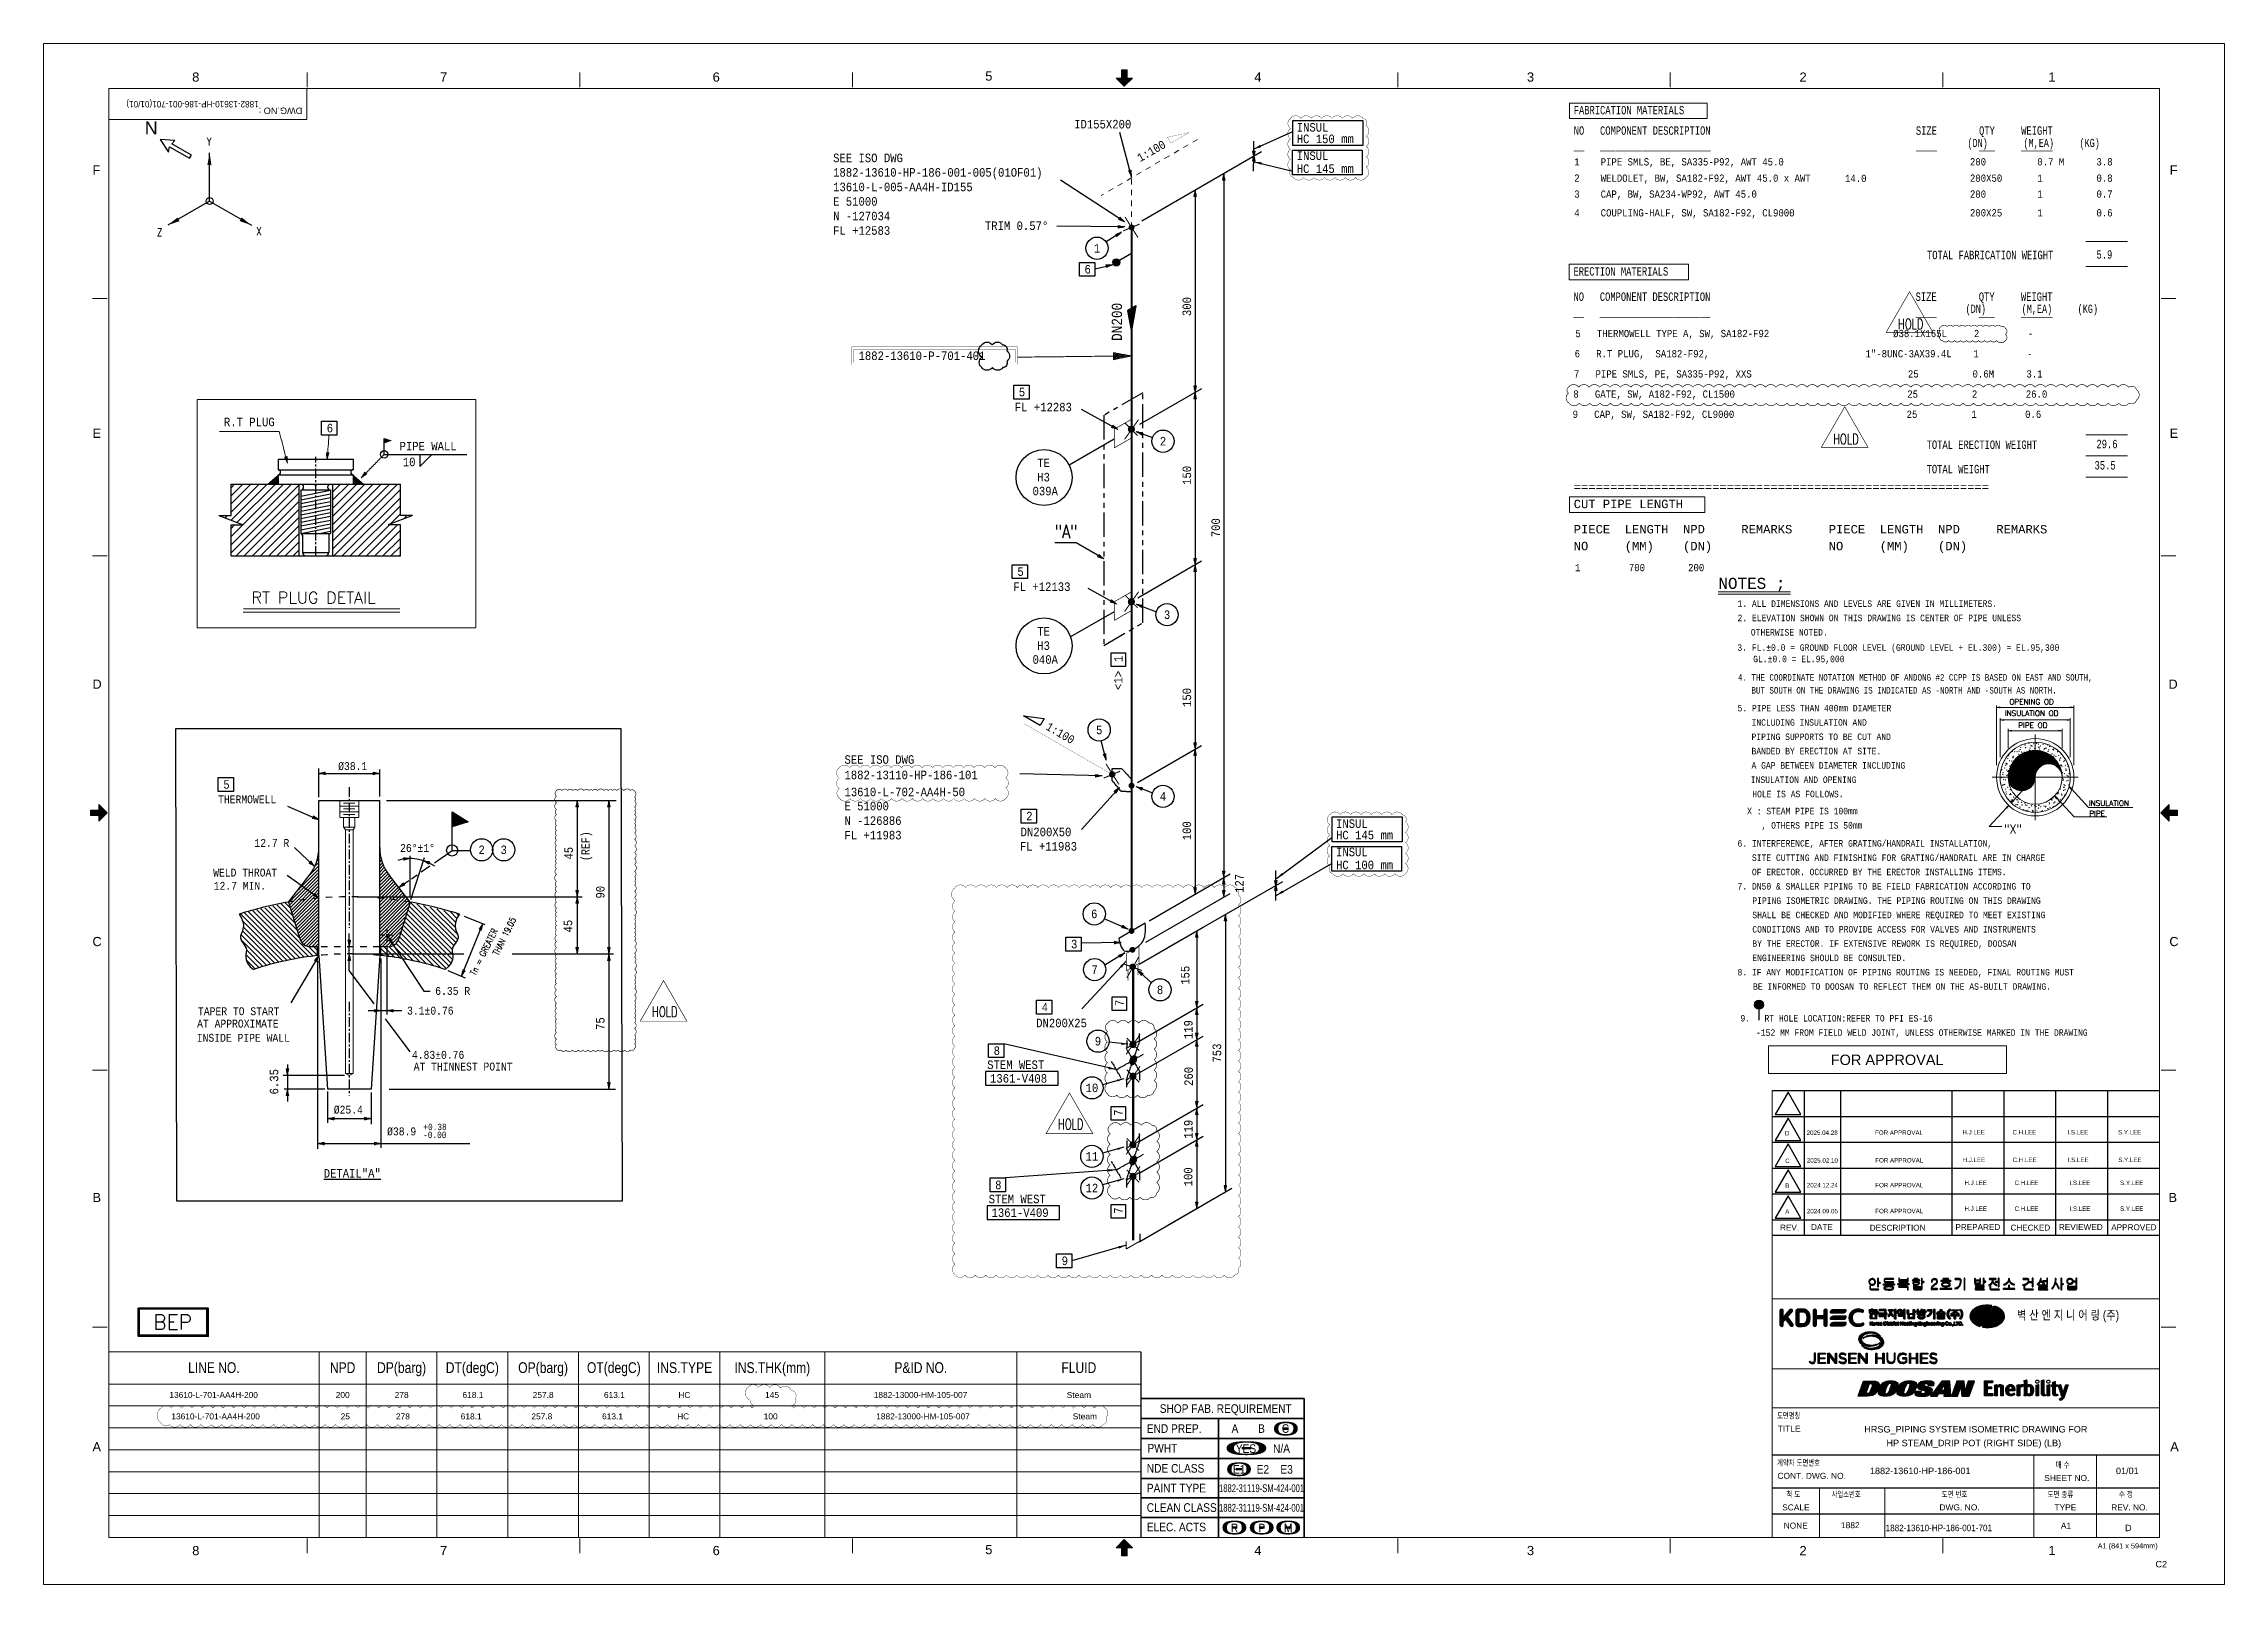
# Model space of a CAD drawing. Header units: inches. Extents: x 1009 to 1850, y 0 to 594.
import ezdxf
from ezdxf.enums import TextEntityAlignment as Align

# ---------------------------------------------------------------- set-up
doc = ezdxf.new("R2010")
doc.units = ezdxf.units.IN
doc.header["$MEASUREMENT"] = 0
for name, pattern in [('CENTER', [2, 1.25, -0.25, 0.25, -0.25]), ('Dashed', [4.18782, 2.09391, -2.09391]), ('PHANTOM2', [1.25, 0.625, -0.125, 0.125, -0.125, 0.125, -0.125]), ('Solid', [1, 1, 0])]:
    doc.linetypes.add(name, pattern=pattern)
for name, color, linetype in [('1', 7, 'Continuous'), ('13', 7, 'Continuous'), ('2', 2, 'Continuous'), ('3', 3, 'Continuous'), ('4', 4, 'Continuous'), ('BG 0 -1', 7, 'Continuous'), ('BG 09.title block', 7, 'Continuous'), ('BG _U+B808_U+C774_U+C5B4 1', 7, 'Continuous'), ('BG BG BG BG BG 2', 7, 'Continuous'), ('BG BG BG BG TITLETEXT', 7, 'Continuous'), ('BG BG BG Default', 7, 'Continuous'), ('BG Default', 7, 'Continuous'), ('BG F-ANNO-LOGO', 7, 'Continuous'), ('BG happy form$0$TITLE-BOX', 7, 'Continuous'), ('BG VPORT', 7, 'Continuous'), ('BG ÇÑ±¹Áö¿ª³\xad¹æ±â¼úÁÖ½ÄÈ¸»ç CI', 7, 'Continuous'), ('Border', 7, 'Continuous'), ('CO', 7, 'Continuous'), ('DIM-LINES', 7, 'Continuous'), ('DIM-TEXT', 7, 'Continuous'), ('FITTINGS', 7, 'Continuous'), ('FRAME', 7, 'Continuous'), ('ISO-TEXT', 7, 'Continuous'), ('ISOTEXT', 7, 'Continuous'), ('MAT-LIST', 7, 'Continuous'), ('NOZZLES', 7, 'Continuous'), ('PIPE', 7, 'Continuous'), ('Rev.4', 6, 'Continuous'), ('WELDS', 7, 'Continuous')]:
    doc.layers.add(name, color=color, linetype=linetype)
for name, color, linetype, lineweight in [('borderText', 2, 'Solid', 13), ('dottedUndimensionedPipe', 7, 'Dashed', 13), ('fittingDimension', 2, 'Solid', 13), ('materialLabel', 2, 'Solid', 13), ('message', 2, 'Solid', 13), ('spool', 2, 'Solid', 13), ('spoolIsoText', 2, 'Solid', 30), ('symbol', 2, 'Solid', 30), ('weldCyanLabel', 4, 'Solid', 13), ('weldDimension', 2, 'Solid', 13)]:
    doc.layers.add(name, color=color, linetype=linetype, lineweight=lineweight)
doc.styles.add('1882-13610-HP-186-001-701(01OF01)_MODEL-EMBED 1_DWG$0$Arial', font='arial.ttf')
doc.styles.add('Arial', font='arial.ttf')
doc.styles.add('fixedText', font='MONOTXT8.shx', dxfattribs={"width": 0.85})
doc.styles.add('MONOTXT', font='MONOTXT.shx', dxfattribs={"width": 0.8})
doc.styles.add('ROMANS', font='romans.shx', dxfattribs={"width": 0.8})
doc.styles.get("Standard").update_dxf_attribs({"font": 'arial.ttf'})
doc.styles.add('txt.shx', font='txt.shx')
doc.dimstyles.new('1-1', dxfattribs={"dimtxt": 2.5, "dimasz": 3, "dimexe": 1.2, "dimexo": 1.2, "dimtad": 1, "dimdec": 1, "dimzin": 12, "dimdsep": 46, "dimtxsty": 'ROMANS', "dimcen": 2.5, "dimclrd": 4, "dimclre": 4, "dimclrt": 2, "dimadec": 1, "dimazin": 3, "dimtfac": 1, "dimtdec": 1, "dimtmove": 0, "dimatfit": 3, "dimfxl": 1, "dimtfill": 1, "dimarcsym": 0})
doc.dimstyles.new('ISO-25', dxfattribs={"dimtxt": 2.5, "dimasz": 2.5, "dimexe": 1.25, "dimexo": 0.625, "dimtad": 1, "dimtxsty": 'Standard', "dimcen": 2.5, "dimclre": 4, "dimadec": 0, "dimazin": 0, "dimtfac": 1, "dimtmove": 0, "dimatfit": 3, "dimfxl": 1, "dimarcsym": 0})

msp = doc.modelspace()

# ---------------------------------------------------------------- texts
at = {"color": 2, "linetype": 'Continuous', "lineweight": 25, "style": 'txt.shx'}
msp.add_text('BEP', height=5.76, dxfattribs=at).set_placement((1051.65, 98.22))
at = {"layer": '1', "color": 4, "linetype": 'Continuous', "lineweight": 0, "style": 'MONOTXT'}
msp.add_text('NOTES ;', height=4.263, dxfattribs=at).set_placement((1668.21, 385.92), align=Align.MIDDLE_CENTER)
at = {"layer": '2', "style": 'fixedText', "width": 0.85}
for s, p in [('1', (1415.63, 515.12)), ('2', (1441.1, 440.72)), ('3', (1442.67, 373.83)), ('5', (1416.5, 329.39)), ('4', (1441.1, 303.81)), ('2', (1178.33, 283.2)), ('3', (1186.85, 283.2)), ('6', (1414.59, 258.48)), ('7', (1414.75, 237.02)), ('8', (1439.97, 229.22)), ('9', (1416.01, 209.43)), ('10', (1413.69, 191.42)), ('11', (1413.68, 165.03)), ('12', (1413.69, 152.8))]:
    msp.add_text(s, height=3.3, dxfattribs=at).set_placement(p, align=Align.MIDDLE_CENTER)
at = {"layer": '2', "style": 'ROMANS'}
msp.add_text('RT PLUG DETAIL', height=4.4787, dxfattribs=at).set_placement((1089.64, 378.19))
at = {"layer": '2', "color": 4, "linetype": 'Continuous', "lineweight": 0, "style": 'ROMANS'}
for s, height, p in [('INSULATION OD', 2.0625, (1765.76, 334.79)), ('OPENING OD', 2.062, (1767.5, 339.23)), ('PIPE OD', 2.062, (1770.89, 330.18)), ('INSULATION', 2.062, (1798.16, 300.13)), ('PIPE', 2.062, (1798.3, 296.16))]:
    msp.add_text(s, height=height, dxfattribs=at).set_placement(p)
at = {"layer": '2', "color": 4, "linetype": 'Continuous', "lineweight": 0, "style": 'ROMANS', "width": 0.900007}
msp.add_text('"X"', height=3.437, dxfattribs=at).set_placement((1765.46, 289.51))
at = {"layer": '2'}
for s, height, style, width, p in [('13610-L-701-AA4H-200', 2.2931, 'Arial', 1.00348, (1057.93, 74.18)), ('200', 2.293, 'Arial', 1.008516, (1122.07, 74.18)), ('278', 2.293, 'Arial', 1.008516, (1144.8, 74.18)), ('618.1 ', 2.293, 'Arial', 1.008516, (1170.95, 74.18)), ('257.8 ', 2.293, 'Arial', 1.008516, (1198.02, 74.18)), ('613.1 ', 2.293, 'Arial', 1.008516, (1225.51, 74.18)), ('HC', 2.293, 'Arial', 0.992063, (1254.24, 74.16)), ('145', 2.293, 'Arial', 1.008516, (1287.64, 74.18)), ('1882-13000-HM-105-007', 2.2931, 'Arial', 1.00296, (1329.57, 74.18)), ('Steam', 2.293, 'Arial', 1.013128, (1403.99, 74.16)), ('13610-L-701-AA4H-200', 2.2931, 'Arial', 1.00348, (1058.7, 65.91)), ('25', 2.293, 'Arial', 1.008516, (1123.96, 65.91)), ('278', 2.293, 'Arial', 1.008516, (1145.29, 65.91)), ('618.1 ', 2.293, 'Arial', 1.008516, (1170.27, 65.91)), ('257.8 ', 2.293, 'Arial', 1.008516, (1197.52, 65.91)), ('613.1 ', 2.293, 'Arial', 1.008516, (1224.78, 65.91)), ('HC', 2.293, 'Arial', 0.992063, (1253.77, 65.91)), ('100', 2.293, 'Arial', 1.008516, (1287.11, 65.91)), ('1882-13000-HM-105-007', 2.2931, '1882-13610-HP-186-001-701(01OF01)_MODEL-EMBED 1_DWG$0$Arial', 1.00296, (1330.52, 65.91)), ('Steam', 2.293, '1882-13610-HP-186-001-701(01OF01)_MODEL-EMBED 1_DWG$0$Arial', 1.013128, (1406.29, 65.91))]:
    msp.add_text(s, height=height, dxfattribs=dict(at, style=style, width=width)).set_placement(p, align=Align.TOP_LEFT)
at = {"layer": '3', "color": 2}
for s, height, style, width, p in [('HOLD ', 4, 'ROMANS', 0.7, (1730.41, 485.88)), ('HOLD ', 4, 'ROMANS', 0.7, (1705.41, 441.56)), ('%%UDETAIL"A"', 3.3, 'MONOTXT', 0.8566, (1128.45, 158.48))]:
    msp.add_text(s, height=height, dxfattribs=dict(at, style=style, width=width)).set_placement(p, align=Align.MIDDLE_CENTER)
at = {"layer": '3', "lineweight": 30, "style": 'ROMANS', "width": 0.8}
msp.add_text('"A"', height=5.148, dxfattribs=at).set_placement((1399.29, 408.45), align=Align.TOP_LEFT)
at = {"layer": '3', "style": 'ROMANS', "width": 0.7}
for p in [(1249.94, 220.77), (1406.47, 177.43)]:
    msp.add_text('HOLD ', height=4, dxfattribs=at).set_placement(p, align=Align.MIDDLE_CENTER)
at = {"layer": 'BG 0 -1', "color": 7, "style": 'Arial'}
for s, height, width, p in [('8', 3.54, 1.008516, (1068.1, 581.12)), ('7', 3.54, 1.008516, (1163.68, 581.12)), ('6', 3.54, 1.008516, (1268.81, 581.12)), ('5', 3.54, 1.008516, (1373.93, 581.46)), ('4', 3.54, 1.008516, (1477.7, 581.12)), ('3', 3.54, 1.008516, (1582.83, 581.12)), ('2', 3.54, 1.008516, (1687.95, 581.12)), ('1', 3.54, 1.008516, (1783.91, 581.1)), ('8', 3.54, 1.008516, (1068.1, 13.03)), ('7', 3.54, 1.008516, (1163.68, 13.05)), ('6', 3.54, 1.008516, (1268.81, 13.05)), ('5', 3.54, 1.008516, (1373.93, 13.39)), ('4', 3.54, 1.008516, (1477.7, 13.05)), ('3', 3.54, 1.008516, (1582.83, 13.05)), ('2', 3.54, 1.008516, (1687.95, 13.05)), ('1', 3.54, 1.008516, (1783.91, 13.05)), ('A1 (841 x 594mm)', 2, 1.007335, (1813.14, 14.61))]:
    msp.add_text(s, height=height, dxfattribs=dict(at, width=width)).set_placement(p, align=Align.MIDDLE)
at = {"layer": 'BG 0 -1', "color": 4, "style": 'Arial', "width": 1.010263}
msp.add_text('DWG.NO : ', height=2.5, rotation=180, dxfattribs=at).set_placement((1109.18, 568.1), align=Align.MIDDLE_LEFT)
at = {"layer": 'BG 0 -1', "color": 7, "style": 'Arial'}
for s, height, width, p in [('F', 3.54, 0.993934, (1028.26, 543.5)), ('F', 3.54, 0.993934, (1829.36, 543.5)), ('E', 3.54, 1.004063, (1028.26, 442.02)), ('E', 3.54, 1.004063, (1829.33, 442.02)), ('D', 3.54, 0.992063, (1028.26, 345.28)), ('D', 3.54, 0.992063, (1828.86, 345.28)), ('C', 3.54, 0.992063, (1028.26, 246.06)), ('C', 3.54, 0.992063, (1829.21, 246.06)), ('B ', 3.537, 1.005373, (1028.26, 147.39)), ('B ', 3.537, 1.005373, (1828.86, 147.39)), ('벽 산 엔 지 니 어 링 (주)', 3.5574, 0.808848, (1770.45, 102.08)), ('A', 3.54, 1.004063, (1028.26, 51.29)), ('A', 3.54, 1.004063, (1829.53, 51.29))]:
    msp.add_text(s, height=height, dxfattribs=dict(at, width=width)).set_placement(p)
at = {"layer": 'BG 09.title block', "color": 7, "style": 'Arial'}
for s, width, p in [('REV.', 1.000881, (1682.74, 137.56)), ('DATE', 1.004333, (1695.22, 137.77)), ('DESCRIPTION', 1.000365, (1724.41, 137.51)), ('PREPARED', 0.999338, (1755.35, 137.77)), ('CHECKED', 0.996974, (1775.61, 137.55)), ('REVIEWED', 1.010172, (1795.05, 137.77)), ('APPROVED', 1.000499, (1815.54, 137.68))]:
    msp.add_text(s, height=2.25, dxfattribs=dict(at, width=width)).set_placement(p, align=Align.MIDDLE)
at = {"layer": 'BG BG BG BG TITLETEXT', "color": 4, "style": 'Arial'}
for s, height, width, p in [('LINE NO.', 4.146, 0.800705, (1075.09, 83.56)), ('NPD', 4.146, 0.80406, (1124.74, 83.56)), ('DP(barg)', 4.146, 0.806291, (1147.47, 83.56)), ('DT(degC)', 4.146, 0.805416, (1174.75, 83.56)), ('OP(barg)', 4.146, 0.806696, (1202.04, 83.56)), ('OT(degC)', 4.146, 0.805802, (1229.32, 83.56)), ('INS.TYPE', 4.146, 0.809963, (1256.6, 83.56)), ('INS.THK(mm)', 4.1456, 0.803775, (1290.44, 83.56)), ('P&ID NO.', 4.146, 0.801737, (1347.71, 83.56)), ('FLUID', 4.146, 0.803157, (1408.65, 83.56)), ('A       B      C', 3.3327, 0.840889, (1478.65, 60.07)), ('YES      N/A', 3.3327, 0.840889, (1479.63, 52.35)), ('E1    E2    E3', 3.3327, 0.840889, (1479.63, 44.34)), ('1882-31119-SM-424-001', 3, 0.7, (1479.12, 37.07)), ('1882-31119-SM-424-001', 3, 0.7, (1479.12, 29.53)), ('R', 3.33, 0.840889, (1468.69, 21.73)), ('P', 3.33, 0.840889, (1479.21, 21.73)), ('M', 3.33, 0.840889, (1489.39, 21.73))]:
    msp.add_text(s, height=height, dxfattribs=dict(at, width=width)).set_placement(p, align=Align.MIDDLE_CENTER)
at = {"layer": 'BG BG BG BG TITLETEXT', "color": 4, "style": 'Arial', "width": 0.840889}
for s, height, p in [('END PREP.', 3.333, (1434.85, 60.07)), ('PWHT', 3.333, (1435.11, 52.5)), ('NDE CLASS', 3.333, (1434.85, 44.74)), ('PAINT TYPE', 3.333, (1434.85, 37.1)), ('CLEAN CLASS', 3.3327, (1434.85, 29.62)), ('ELEC. ACTS', 3.333, (1434.85, 22.12))]:
    msp.add_text(s, height=height, dxfattribs=at).set_placement(p, align=Align.MIDDLE_LEFT)
at = {"layer": 'BG VPORT', "color": 7, "style": 'Arial'}
for s, width, p in [('도면명칭', 0.752508, (1677.94, 63.9)), ('TITLE', 1.012319, (1678.15, 58.89)), ('계약자 도면번호', 0.761293, (1677.91, 45.74)), ('CONT. DWG. NO.', 1.006777, (1678.06, 40.69)), (' SHEET NO.', 1.00288, (1780.08, 39.86)), ('매 수', 0.780824, (1785.32, 44.92)), ('척 도', 0.780824, (1681.47, 33.57)), ('사업소번호', 0.752508, (1698.99, 33.57)), ('도면 번호', 0.767495, (1741.4, 33.57)), ('도면 종류', 0.767495, (1782.25, 33.53)), ('수 정', 0.780824, (1809.73, 33.57)), ('SCALE', 1.002175, (1679.91, 28.52)), ('DWG. NO.', 1.010364, (1740.54, 28.52)), ('TYPE', 1.001693, (1784.9, 28.52)), (' REV. NO.', 1.000881, (1805.89, 28.51)), ('NONE', 0.997208, (1680.48, 21.5)), ('1882', 1.008516, (1702.56, 21.67)), ('A1', 1.006087, (1787.37, 21.49))]:
    msp.add_text(s, height=2.3, dxfattribs=dict(at, width=width)).set_placement(p)
at = {"layer": 'Border', "color": 2, "linetype": 'Continuous', "style": 'ROMANS', "width": 0.8}
for s, p in [('Y', (1072.34, 554.68)), ('Z', (1053.14, 519.76)), ('X', (1091.44, 520.22))]:
    msp.add_text(s, height=2.97, dxfattribs=at).set_placement(p)
at = {"layer": 'borderText', "style": 'fixedText', "width": 0.7225}
for s, height, p in [('FABRICATION MATERIALS', 3.2463, (1599.5, 566.73)), ('NO   COMPONENT DESCRIPTION                                       SIZE        QTY     WEIGHT  ', 3.2463, (1599.5, 558.86)), (' (DN)       (M,EA)     (KG)  ', 3.1409, (1749.36, 554.15)), ('__   _____________________                                       ____        ___     ______  ', 3.2463, (1599.5, 553.05)), ('TOTAL FABRICATION WEIGHT', 3.2463, (1735.73, 510.88)), ('5.9', 3.246, (1801.09, 511.08)), ('ERECTION MATERIALS', 3.2463, (1599.41, 504.56)), ('NO   COMPONENT DESCRIPTION                                       SIZE        QTY     WEIGHT  ', 3.2463, (1599.41, 494.82)), ('__   _____________________                                       ____        ___     ______  ', 3.2463, (1599.41, 488.79)), (' (DN)       (M,EA)     (KG)  ', 3.1409, (1748.66, 490.21)), ('TOTAL ERECTION WEIGHT', 3.2463, (1735.6, 437.74)), ('29.6', 3.246, (1801.09, 438.01)), ('TOTAL WEIGHT', 3.2463, (1735.6, 428.35)), ('35.5', 3.246, (1800.36, 429.82))]:
    msp.add_text(s, height=height, dxfattribs=at).set_placement(p)
at = {"layer": 'borderText', "style": 'fixedText'}
for s, p in [('=========================================================', (1599.5, 421.47)), ('CUT PIPE LENGTH', (1599.5, 414.91)), ('PIECE  LENGTH  NPD     REMARKS     PIECE  LENGTH  NPD     REMARKS     ', (1599.5, 405.17)), ('NO     (MM)    (DN)                NO     (MM)    (DN)                  ', (1599.5, 398.68))]:
    msp.add_text(s, height=3.2463, dxfattribs=at).set_placement(p)
at = {"layer": 'DIM-TEXT', "color": 2, "style": 'MONOTXT', "width": 0.8566}
for s, height, p in [('DN200', 3.96, (1425.3, 479.39)), ('300', 3.3, (1451.94, 488.96)), ('150', 3.3, (1451.94, 423.89)), ('700', 3.3, (1463.08, 403.7)), ('150', 3.3, (1451.94, 338.26)), ('100', 3.3, (1451.94, 286.88)), ('127', 3.3, (1472.19, 266.57)), ('90', 3.3, (1225.74, 264.41)), ('45', 3.3, (1213.3, 251.32)), ('155', 3.3, (1451.31, 231.14)), ('75', 3.3, (1225.74, 213.75)), ('119', 3.3, (1452.51, 210.2)), ('753', 3.3, (1463.53, 201.18)), ('6.35', 3.3, (1099.93, 188.89)), ('260', 3.3, (1452.64, 192.17)), ('119', 3.3, (1452.51, 171.77)), ('100', 3.3, (1452.44, 153.45))]:
    msp.add_text(s, height=height, rotation=90, dxfattribs=at).set_placement(p)
at = {"layer": 'fittingDimension', "style": 'fixedText', "width": 0.85}
for rotation, p in [(29.83757, (1437.4, 551.22)), (329.83757, (1400.73, 326.81))]:
    msp.add_text('1:100', height=3.2, rotation=rotation, dxfattribs=at).set_placement(p, align=Align.CENTER)
at = {"layer": 'FRAME', "color": 2, "style": 'Arial', "width": 0.9}
msp.add_text('1882-13610-HP-186-001-701(01/01)', height=2.5, rotation=180, dxfattribs=at).set_placement((1092.35, 571.9))
at = {"layer": 'FRAME', "color": 2}
for s, height, style, width, p in [('N', 5, 'Arial', 0.992063, (1048.42, 559)), ('3. FL.±0.0 = GROUND FLOOR LEVEL (GROUND LEVEL + EL.300) = EL.95,300', 2.5, 'MONOTXT', 0.8566, (1662.6, 359.92)), (' GL.±0.0 = EL.95,000', 2.5, 'MONOTXT', 0.8566, (1666.86, 355.52)), ('FOR APPROVAL', 4, 'Arial', 1.000881, (1698.62, 200.23)), ('D', 1.7, 'Arial', 1.004063, (1680.97, 173.12)), ('2025.04.28', 1.7, 'Arial', 1.008516, (1689.31, 173.28)), ('FOR APPROVAL', 1.7, 'Arial', 1.000881, (1715.71, 173.31)), ('H.J.LEE', 1.7, 'Arial', 0.994425, (1749.42, 173.47)), ('C.H.LEE', 1.7, 'Arial', 0.994425, (1768.72, 173.47)), ('I.S.LEE', 1.7, 'Arial', 0.999741, (1789.92, 173.47)), ('S.Y.LEE', 1.7, 'Arial', 1.001253, (1809.42, 173.47)), ('C', 1.7, 'Arial', 1.004063, (1681.06, 162.45)), ('2025.02.10', 1.7, 'Arial', 1.008516, (1689.4, 162.61)), ('FOR APPROVAL', 1.7, 'Arial', 1.000881, (1715.8, 162.64)), ('H.J.LEE', 1.7, 'Arial', 0.994425, (1749.51, 162.81)), ('C.H.LEE', 1.7, 'Arial', 0.994425, (1768.81, 162.81)), ('I.S.LEE', 1.7, 'Arial', 0.999741, (1790.01, 162.81)), ('S.Y.LEE', 1.7, 'Arial', 1.001253, (1809.51, 162.81)), ('B', 1.7, 'Arial', 1.004063, (1681.06, 152.88)), ('2024.12.24', 1.7, 'Arial', 1.008516, (1689.4, 153.04)), ('FOR APPROVAL', 1.7, 'Arial', 1.000881, (1715.8, 153.07)), ('H.J.LEE', 1.7, 'Arial', 0.994425, (1750.2, 153.97)), ('C.H.LEE', 1.7, 'Arial', 0.994425, (1769.5, 153.97)), ('I.S.LEE', 1.7, 'Arial', 0.999741, (1790.7, 153.97)), ('S.Y.LEE', 1.7, 'Arial', 1.001253, (1810.2, 153.97)), ('A', 1.7, 'Arial', 1.004063, (1681.06, 142.9)), ('2024.09.05', 1.7, 'Arial', 1.008516, (1689.4, 143.06)), ('FOR APPROVAL', 1.7, 'Arial', 1.000881, (1715.8, 143.09)), ('H.J.LEE', 1.7, 'Arial', 0.994425, (1750.2, 143.99)), ('C.H.LEE', 1.7, 'Arial', 0.994425, (1769.5, 143.99)), ('I.S.LEE', 1.7, 'Arial', 0.999741, (1790.7, 143.99)), ('S.Y.LEE', 1.7, 'Arial', 1.001253, (1810.2, 143.99)), ('HRSG_PIPING SYSTEM ISOMETRIC DRAWING FOR ', 2.5, 'Arial', 1.003287, (1711.55, 58.56)), (' HP STEAM_DRIP POT (RIGHT SIDE) (LB) ', 2.5, 'Arial', 1.003287, (1719.14, 53.26)), ('1882-13610-HP-186-001', 2.5, 'Arial', 1.004634, (1713.72, 42.5)), ('01/01', 2.5, 'Arial', 1.002578, (1808.62, 42.5)), ('1882-13610-HP-186-001-701', 2.5, 'Arial', 0.9, (1719.77, 20.5)), ('D', 2.5, 'Arial', 1.004063, (1812.12, 20.5)), ('C2', 2.5, 'Arial', 1.004063, (1823.84, 6.54))]:
    msp.add_text(s, height=height, dxfattribs=dict(at, style=style, width=width)).set_placement(p)
at = {"layer": 'FRAME', "color": 2, "style": 'MONOTXT', "width": 0.8566}
for s, p in [('1. ALL DIMENSIONS AND LEVELS ARE GIVEN IN MILLIMETERS.', (1662.66, 378.1)), ('2. ELEVATION SHOWN ON THIS DRAWING IS CENTER OF PIPE UNLESS', (1662.66, 372.58)), ('    OTHERWISE NOTED.', (1660.39, 367.06)), ('5. PIPE LESS THAN 400mm DIAMETER', (1662.66, 337.82)), ('  PIPING SUPPORTS TO BE CUT AND ', (1664.36, 326.78)), ('  INCLUDING INSULATION AND', (1664.36, 332.3)), ('  BANDED BY ERECTION AT SITE.', (1664.36, 321.26)), ('  A GAP BETWEEN DIAMETER INCLUDING', (1664.36, 315.74)), ('  INSULATION AND OPENING', (1664.08, 310.22)), ('  HOLE IS AS FOLLOWS.', (1664.65, 304.7)), ('  X : STEAM PIPE IS 100mm', (1662.66, 298.13)), ('6. INTERFERENCE, AFTER GRATING/HANDRAIL INSTALLATION, ', (1662.66, 285.68)), ('     , OTHERS PIPE IS 50mm', (1662.66, 292.61)), ('   SITE CUTTING AND FINISHING FOR GRATING/HANDRAIL ARE IN CHARGE', (1662.66, 280.16)), ('7. DN50 & SMALLER PIPING TO BE FIELD FABRICATION ACCORDING TO ', (1662.66, 269.12)), ('   OF ERECTOR. OCCURRED BY THE ERECTOR INSTALLING ITEMS.', (1662.66, 274.64)), ('    PIPING ISOMETRIC DRAWING. THE PIPING ROUTING ON THIS DRAWING', (1660.96, 263.6)), ('    SHALL BE CHECKED AND MODIFIED WHERE REQUIRED TO MEET EXISTING ', (1660.96, 258.08)), ('    CONDITIONS AND TO PROVIDE ACCESS FOR VALVES AND INSTRUMENTS ', (1660.96, 252.56)), ('    BY THE ERECTOR. IF EXTENSIVE REWORK IS REQUIRED, DOOSAN', (1660.96, 247.04)), ('8. IF ANY MODIFICATION OF PIPING ROUTING IS NEEDED, FINAL ROUTING MUST ', (1662.66, 236)), ('    ENGINEERING SHOULD BE CONSULTED.', (1660.96, 241.52)), ('    BE INFORMED TO DOOSAN TO REFLECT THEM ON THE AS-BUILT DRAWING.', (1661.24, 230.48)), ('9.   RT HOLE LOCATION:REFER TO PFI ES-16 ', (1663.81, 218.25)), ('    -152 MM FROM FIELD WELD JOINT, UNLESS OTHERWISE MARKED IN THE DRAWING ', (1662.39, 212.73))]:
    msp.add_text(s, height=2.5, dxfattribs=at).set_placement(p, align=Align.MIDDLE_LEFT)
at = {"layer": 'FRAME', "color": 2, "char_height": 2.5, "width": 378.0263, "attachment_point": 1, "style": 'MONOTXT'}
for s, insert in [('4. THE COORDINATE NOTATION METHOD OF ANDONG #2 CCPP IS BASED ON EAST AND SOUTH, ', (1662.85, 350.92)), ('   BUT SOUTH ON THE DRAWING IS INDICATED AS -NORTH AND -SOUTH AS NORTH.', (1662.85, 345.93))]:
    msp.add_mtext(s, dxfattribs=dict(at, insert=insert))
at = {"layer": 'ISO-TEXT', "color": 2, "style": 'MONOTXT', "width": 0.8566}
for s, p in [('ID155X200', (1406.85, 561.3)), ('HC 150 mm', (1492.67, 555.64)), ('INSUL', (1492.67, 560.08)), ('SEE ISO DWG', (1313.89, 548.3)), ('HC 145 mm', (1492.67, 544.13)), ('INSUL', (1492.67, 549.15)), ('1882-13610-HP-186-001-005(01OF01)', (1313.89, 542.7)), ('13610-L-005-AA4H-ID155', (1313.89, 537.1)), ('E 51000', (1313.89, 531.5)), ('N -127034', (1313.89, 525.9)), ('FL +12583', (1313.89, 520.3)), ('TRIM 0.57%%D', (1372.41, 522.14)), ('6', (1410.84, 505.36)), ('1882-13610-P-701-401', (1323.69, 472.02)), ('FL +12283', (1383.95, 452.22)), ('5', (1385.51, 458.03)), ('R.T PLUG ', (1078.96, 446.49)), ('6', (1118.59, 444.13)), ('PIPE WALL', (1146.68, 437.17)), ('TE', (1392.6, 430.73)), ('039A', (1390.79, 419.85)), ('H3', (1392.6, 425.21)), ('5', (1384.95, 388.79)), ('FL +12133', (1383.4, 382.98)), ('TE', (1392.6, 365.79)), ('H3', (1392.6, 360.26)), ('040A', (1390.79, 354.91)), ('SEE ISO DWG', (1318.27, 316.35)), ('1882-13110-HP-186-101', (1318.27, 310.42)), ('5', (1078.71, 306.74)), ('13610-L-702-AA4H-50', (1318.27, 303.86)), ('E 51000', (1318.27, 298.4)), ('N -126886', (1318.27, 292.8)), ('2', (1388.35, 294.57)), ('INSUL', (1507.83, 291.66)), ('FL +11983', (1318.27, 287.2)), ('FL +11983', (1385.93, 282.89)), ('DN200X50', (1386.2, 288.43)), ('HC 145 mm', (1507.83, 287.22)), ('HC 100 mm', (1507.83, 275.71)), ('INSUL', (1507.83, 280.73)), ('3', (1405.63, 245.2)), ('4', (1394.31, 220.87)), ('DN200X25', (1392.19, 214.77)), ('STEM WEST', (1373.3, 198.67)), ('8', (1375.8, 204.1)), ('1361-V408', (1374.39, 193.42)), ('8', (1376.38, 152.35)), ('STEM WEST', (1373.89, 146.92)), ('1361-V409', (1374.98, 141.67)), ('9', (1402.03, 123.1))]:
    msp.add_text(s, height=3.3, dxfattribs=at).set_placement(p)
msp.add_text('10', height=3.3, dxfattribs=at).set_placement((1150.39, 432.74), align=Align.MIDDLE)
for s, p in [('1', (1425.55, 355.53)), ('<1>', (1425.48, 344.84)), ('7', (1425.97, 222.93)), ('7', (1425.55, 180.61)), ('7', (1425.55, 142.88))]:
    msp.add_text(s, height=3.3, rotation=90, dxfattribs=at).set_placement(p)
at = {"layer": 'ISOTEXT', "color": 2, "style": 'ROMANS', "width": 0.8}
for s, p in [('Tn = GREATER', (1175.98, 234.55)), ('THAN 19.05', (1184.74, 242.21))]:
    msp.add_text(s, height=2.5, rotation=63.6669, dxfattribs=at).set_placement(p)
at = {"layer": 'MAT-LIST', "color": 2, "style": 'MONOTXT', "width": 0.8571}
for s, p in [('1', (1599.69, 547.03)), ('PIPE SMLS, BE, SA335-P92, AWT 45.0', (1609.89, 547.03)), ('200', (1752.29, 547.03)), ('0.7 M', (1778.29, 547.03)), ('3.8', (1801.09, 547.03)), ('2', (1599.69, 540.74)), ('WELDOLET, BW, SA182-F92, AWT 45.0 x AWT', (1609.89, 540.74)), ('14.0', (1704.1, 540.64)), ('200X50', (1752.29, 540.74)), ('1', (1778.29, 540.74)), ('0.8', (1801.09, 540.74)), ('4', (1599.69, 527.37)), ('3', (1599.69, 534.6)), ('CAP, BW, SA234-WP92, AWT 45.0', (1609.89, 534.6)), ('COUPLING-HALF, SW, SA182-F92, CL9000', (1609.89, 527.37)), ('200', (1752.29, 534.6)), ('200X25', (1752.29, 527.37)), ('1', (1778.29, 534.6)), ('1', (1778.29, 527.37)), ('0.7', (1801.09, 534.6)), ('0.6', (1801.09, 527.37)), ('5   THERMOWELL TYPE A, SW, SA182-F92                       %%C38.1X165L     2         -', (1600.12, 480.84)), ('6   R.T PLUG,  SA182-F92,                             1"-8UNC-3AX39.4L    1         -', (1599.86, 473.06)), ('7   PIPE SMLS, PE, SA335-P92, XXS                             25          0.6M      3.1', (1599.6, 465.27)), ('8   GATE, SW, A182-F92, CL1500                                25          2         26.0', (1599.35, 457.49)), ('9   CAP, SW, SA182-F92, CL9000                                25          1         0.6', (1599.09, 449.7)), ('1         700        200', (1599.99, 390.6))]:
    msp.add_text(s, height=2.8, dxfattribs=at).set_placement(p)
at = {"layer": 'message', "style": 'fixedText', "width": 0.85}
for s, height, p in [('%%C38.1', 3.05, (1123.02, 313.94)), ('THERMOWELL', 3.05, (1076.69, 301.11)), ('12.7 R', 3.05, (1090.71, 284.32)), ('26°±1°', 3.05, (1146.89, 282.38)), ('WELD THROAT', 3.0502, (1074.8, 272.9)), ('12.7 MIN.', 3.05, (1075.02, 267.77)), ('6.35 R', 3.05, (1160.45, 227.27)), ('TAPER TO START', 3.0502, (1068.95, 219.44)), ('3.1±0.76', 3.05, (1149.58, 219.66)), ('AT APPROXIMATE', 3.0502, (1068.63, 214.65)), ('INSIDE PIPE WALL', 3.0502, (1068.49, 209.19)), ('4.83±0.76', 3.05, (1151.46, 202.62)), ('AT THINNEST POINT', 3.0502, (1152.13, 198.11)), ('%%C25.4', 3.05, (1121.31, 181.49)), ('+0.38', 2.44, (1155.88, 175.13)), ('%%C38.9', 3.05, (1141.89, 173.1)), ('-0.00', 2.44, (1155.78, 172.05))]:
    msp.add_text(s, height=height, dxfattribs=at).set_placement(p)
at = {"layer": 'spoolIsoText', "style": 'fixedText'}
for width, p in [(2.55, (1488.49, 60.03)), (4.25, (1473.3, 52.5)), (2.55, (1470.43, 44.38)), (2.55, (1468.64, 21.89)), (2.55, (1479.18, 21.89)), (2.55, (1489.42, 21.89))]:
    msp.add_text('0', height=5.23, dxfattribs=dict(at, width=width)).set_placement(p, align=Align.MIDDLE_CENTER)

# ---------------------------------------------------------------- blocks, each defined once
blk = doc.blocks.new('block56')
at = {"layer": 'FITTINGS', "color": 2, "linetype": 'ByBlock', "const_width": 0.35}
for points in [[(1.3, 0.8), (-1.3, -0.7)], [(1.1, 0.7), (-1.3, -0.7)], [(1, 0.6), (-1.1, -0.6)], [(0.8, 0.5), (-0.9, -0.5)], [(0.6, 0.4), (-0.7, -0.4)], [(0.4, 0.2), (-0.5, -0.3)], [(0.2, 0.1), (-0.3, -0.1)], [(-0.3, -0.1), (0, -3.1)], [(-0.1, 0), (0, -2.4)], [(0, 0), (-0.1, 0)], [(1.5, 0.9), (0, 0)], [(0, -7.6), (1.5, 0.9)], [(0, -6.8), (1.3, 0.8)], [(0, -6), (1.1, 0.7)], [(0, -5.3), (1, 0.6)], [(0, -4.6), (0.8, 0.5)], [(0, -3.8), (0.6, 0.4)], [(0, -3.1), (0.4, 0.2)], [(0, -2.4), (0.2, 0.1)], [(0, -7.6), (0, 0)], [(-1.3, -0.7), (0, -7.6)], [(-1.3, -0.7), (0, -6.8)], [(-1.1, -0.6), (0, -6)], [(-0.9, -0.5), (0, -5.3)], [(-0.7, -0.4), (0, -4.6)], [(-0.5, -0.3), (0, -3.8)]]:
    blk.add_lwpolyline(points, dxfattribs=at)
at = {"flags": 1}
for tag in ['Pipe Ref', 'Description']:
    blk.add_attdef(tag, (0, 0), '', height=1, dxfattribs=at)
blk = doc.blocks.new('block46')
at = {"layer": 'WELDS'}
h = blk.add_hatch(color=2, dxfattribs=at)
edge = h.paths.add_edge_path(flags=0)
edge.add_arc((0, 0), 1.15, 0, 360)
at = {"flags": 1}
for tag in ['Tag', 'Pipe Ref', 'Description', 'UCI', 'Key']:
    blk.add_attdef(tag, (0, 0), '', height=1, dxfattribs=at)
blk = doc.blocks.new('block51')
at = {"layer": 'WELDS'}
h = blk.add_hatch(color=2, dxfattribs=at)
edge = h.paths.add_edge_path(flags=0)
edge.add_arc((0, 0), 1.15, 0, 360)
at = {"flags": 1}
for tag in ['Tag', 'Pipe Ref', 'Description', 'UCI', 'Key']:
    blk.add_attdef(tag, (0, 0), '', height=1, dxfattribs=at)
blk = doc.blocks.new('block52')
at = {"layer": 'WELDS'}
h = blk.add_hatch(color=2, dxfattribs=at)
edge = h.paths.add_edge_path(flags=0)
edge.add_arc((0, 0), 1.15, 0, 360)
at = {"flags": 1}
for tag in ['Tag', 'Pipe Ref', 'Description', 'UCI', 'Key']:
    blk.add_attdef(tag, (0, 0), '', height=1, dxfattribs=at)
blk = doc.blocks.new('block72')
at = {"color": 2, "linetype": 'ByBlock', "const_width": 0.2}
for points in [[(0, 2.4), (0, 0)], [(4.8, -0.4), (0, 2.4)], [(0, 0), (0, -2.4)], [(0, -2.4), (4.8, -5.1)], [(4.8, -5.1), (4.8, -0.4)]]:
    blk.add_lwpolyline(points, dxfattribs=at)
at = {"flags": 1}
for tag in ['Tag', 'Pipe Ref', 'Description', 'UCI', 'Key']:
    blk.add_attdef(tag, (0, 0), '', height=1, dxfattribs=at)
blk = doc.blocks.new('A$C837873b3')
at = {"layer": 'BG BG BG Default', "color": 2, "linetype": 'Continuous', "lineweight": 35}
for p, q in [((0, 7.7), (63.19, 7.7)), ((63.19, 7.7), (63.19, 0))]:
    blk.add_line(p, q, dxfattribs=at)
at = {"layer": 'BG BG BG BG TITLETEXT', "color": 4, "style": 'Arial', "width": 0.840889}
blk.add_text('SHOP FAB. REQUIREMENT', height=3.3327, dxfattribs=at).set_placement((7.47, 3.83), align=Align.MIDDLE_LEFT)

# ---------------------------------------------------------------- hatches: boundary and pattern name
at = {"linetype": 'Continuous'}
for points in [[(1421.92, 508.97), (1421.86, 509.08), (1421.82, 509.19), (1421.78, 509.3), (1421.75, 509.42), (1421.74, 509.54), (1421.73, 509.66), (1421.74, 509.78), (1421.75, 509.9), (1421.78, 510.02), (1421.82, 510.13), (1421.86, 510.24), (1421.92, 510.35), (1421.98, 510.45), (1422.06, 510.54), (1422.14, 510.63), (1422.23, 510.71), (1422.32, 510.79), (1422.42, 510.85), (1422.53, 510.91), (1422.64, 510.95), (1422.76, 510.99), (1422.87, 511.02), (1422.99, 511.03), (1423.11, 511.04), (1423.23, 511.03), (1423.35, 511.02), (1423.47, 510.99), (1423.58, 510.95), (1423.69, 510.91), (1423.8, 510.85), (1423.9, 510.79), (1424, 510.71), (1424.09, 510.63), (1424.17, 510.54), (1424.24, 510.45), (1424.31, 510.35), (1424.36, 510.24), (1424.41, 510.13), (1424.44, 510.02), (1424.47, 509.9), (1424.49, 509.78), (1424.49, 509.66), (1424.49, 509.54), (1424.47, 509.42), (1424.44, 509.3), (1424.41, 509.19), (1424.36, 509.08), (1424.31, 508.97), (1424.24, 508.87), (1424.17, 508.77), (1424.09, 508.68), (1424, 508.6), (1423.9, 508.53), (1423.8, 508.47), (1423.69, 508.41), (1423.58, 508.36), (1423.47, 508.33), (1423.35, 508.3), (1423.23, 508.29), (1423.11, 508.28), (1422.99, 508.29), (1422.87, 508.3), (1422.76, 508.33), (1422.64, 508.36), (1422.53, 508.41), (1422.42, 508.47), (1422.32, 508.53), (1422.23, 508.6), (1422.14, 508.68), (1422.06, 508.77), (1421.98, 508.87)], [(1670.96, 225.17), (1671.11, 225.17), (1671.25, 225.15), (1671.4, 225.11), (1671.54, 225.07), (1671.68, 225.01), (1671.81, 224.95), (1671.93, 224.87), (1672.05, 224.78), (1672.16, 224.68), (1672.26, 224.57), (1672.35, 224.45), (1672.43, 224.32), (1672.5, 224.19), (1672.55, 224.06), (1672.6, 223.92), (1672.63, 223.77), (1672.65, 223.62), (1672.66, 223.48), (1672.65, 223.33), (1672.63, 223.18), (1672.6, 223.04), (1672.55, 222.9), (1672.5, 222.76), (1672.43, 222.63), (1672.35, 222.5), (1672.26, 222.39), (1672.16, 222.28), (1672.05, 222.18), (1671.93, 222.09), (1671.81, 222.01), (1671.68, 221.94), (1671.54, 221.88), (1671.4, 221.84), (1671.25, 221.81), (1671.11, 221.79), (1670.96, 221.78), (1670.81, 221.79), (1670.67, 221.81), (1670.52, 221.84), (1670.38, 221.88), (1670.24, 221.94), (1670.11, 222.01), (1669.99, 222.09), (1669.87, 222.18), (1669.76, 222.28), (1669.66, 222.39), (1669.57, 222.5), (1669.49, 222.63), (1669.42, 222.76), (1669.37, 222.9), (1669.32, 223.04), (1669.29, 223.18), (1669.27, 223.33), (1669.26, 223.48), (1669.27, 223.62), (1669.29, 223.77), (1669.32, 223.92), (1669.37, 224.06), (1669.42, 224.19), (1669.49, 224.32), (1669.57, 224.45), (1669.66, 224.57), (1669.76, 224.68), (1669.87, 224.78), (1669.99, 224.87), (1670.11, 224.95), (1670.24, 225.01), (1670.38, 225.07), (1670.52, 225.11), (1670.67, 225.15), (1670.81, 225.17)]]:
    msp.add_hatch(color=2, dxfattribs=at).paths.add_polyline_path(points)
at = {"layer": '13', "linetype": 'Continuous', "lineweight": 0}
for points in [[(1763.8, 338.31), (1763.8, 337.89), (1762.55, 338.11)], [(1791.14, 338.31), (1791.14, 337.89), (1792.39, 338.11)], [(1765.19, 333.46), (1765.19, 333.04), (1763.94, 333.24)], [(1768.32, 329.32), (1768.32, 328.89), (1767.07, 329.11)], [(1786.61, 329.32), (1786.61, 328.89), (1787.86, 329.11)], [(1789.74, 333.46), (1789.74, 333.04), (1790.99, 333.24)]]:
    msp.add_hatch(color=4, dxfattribs=at).paths.add_polyline_path(points)
at = {"layer": '2'}
h = msp.add_hatch(color=2, dxfattribs=at)
h.dxf.hatch_style = 1
h.paths.add_polyline_path([(1173.1, 293.98), (1166.97, 297.82), (1166.97, 292)])
at = {"layer": '4'}
for points in [[(1475.7, 552.57), (1476.1, 550.65), (1476.5, 552.57)], [(1475.7, 548.73), (1476.1, 550.65), (1476.5, 548.73)], [(1484.24, 271.34), (1484.64, 269.42), (1485.04, 271.34)], [(1484.24, 267.5), (1484.64, 269.42), (1485.04, 267.5)]]:
    msp.add_hatch(color=4, dxfattribs=at).paths.add_polyline_path(points)
h = msp.add_hatch(dxfattribs=at)
h.set_pattern_fill('ANSI31', color=4, scale=0.7, style=0)
h.set_pattern_definition([(45, (4388.4828, -12605.0414), (-1.57154482, 1.57154482), [])])
h.paths.add_polyline_path([(1142.27, 408.48), (1151.7, 412.02), (1146.99, 412.02), (1146.99, 424.18), (1120.99, 424.18), (1120.83, 424.01), (1120.83, 396.49), (1146.85, 396.49), (1146.99, 396.63), (1146.99, 408.48)])
h.paths.add_polyline_path([(1086.41, 408.48), (1081.69, 408.48), (1081.69, 396.49), (1107.85, 396.49), (1107.85, 424.18), (1081.69, 424.18), (1081.69, 412.02), (1076.98, 412.02)])
at = {"layer": '4', "linetype": 'Continuous', "lineweight": 0}
for points in [[(1785.66, 302.91), (1784.97, 303.97), (1785.97, 303.19)], [(1791.26, 306.56), (1790.57, 307.62), (1791.57, 306.84)], [(1766.24, 299.53), (1767.24, 300.31), (1766.54, 299.26)], [(1769.19, 302.09), (1768.19, 301.32), (1768.89, 302.38)]]:
    msp.add_hatch(color=4, dxfattribs=at).paths.add_polyline_path(points)
at = {"layer": '4', "lineweight": 25}
msp.add_hatch(color=4, dxfattribs=at).paths.add_polyline_path([(1144.43, 246.35), (1143.34, 248.79), (1142.61, 248.31)])
at = {"layer": 'BG 0 -1', "linetype": 'ByBlock'}
for color, points in [(5, [(1760.77, 107.39), (1760.55, 107.43), (1760.33, 107.47), (1760.11, 107.5), (1759.89, 107.52), (1759.67, 107.54), (1759.44, 107.56), (1759.22, 107.57), (1758.99, 107.57), (1758.77, 107.57), (1758.54, 107.57), (1758.32, 107.56), (1758.1, 107.54), (1757.87, 107.52), (1757.65, 107.5), (1757.43, 107.47), (1757.22, 107.43), (1757, 107.39), (1756.79, 107.35), (1756.58, 107.3), (1756.37, 107.24), (1756.16, 107.18), (1755.96, 107.12), (1755.77, 107.05), (1755.57, 106.98), (1755.38, 106.9), (1755.2, 106.82), (1755.02, 106.73), (1754.84, 106.64), (1754.67, 106.55), (1754.5, 106.45), (1754.34, 106.35), (1754.19, 106.24), (1754.04, 106.13), (1753.9, 106.02), (1753.76, 105.91), (1753.63, 105.79), (1753.51, 105.67), (1753.39, 105.54), (1753.28, 105.41), (1753.17, 105.28), (1753.08, 105.15), (1752.99, 105.02), (1752.9, 104.88), (1752.83, 104.74), (1752.76, 104.6), (1752.7, 104.46), (1752.65, 104.32), (1752.6, 104.18), (1752.56, 104.03), (1752.53, 103.89), (1752.51, 103.74), (1752.5, 103.59), (1752.49, 103.45), (1752.49, 103.3), (1752.5, 103.15), (1752.52, 103.01), (1752.54, 102.86), (1752.58, 102.71), (1752.62, 102.57), (1752.67, 102.42), (1752.72, 102.28), (1752.78, 102.14), (1752.86, 102), (1752.93, 101.86), (1753.02, 101.72), (1753.11, 101.59), (1753.21, 101.45), (1753.32, 101.32), (1753.43, 101.2), (1753.55, 101.07), (1753.68, 100.95), (1753.81, 100.83), (1753.95, 100.71), (1754.1, 100.6), (1754.25, 100.49), (1754.4, 100.38), (1754.57, 100.28), (1754.73, 100.18), (1754.91, 100.08), (1755.08, 99.99), (1755.27, 99.9), (1755.45, 99.82), (1755.64, 99.74), (1755.84, 99.66), (1756.04, 99.59), (1756.24, 99.53)]), (80, [(1757.2, 99.29), (1757.42, 99.25), (1757.64, 99.21), (1757.86, 99.18), (1758.09, 99.16), (1758.31, 99.14), (1758.54, 99.12), (1758.76, 99.11), (1758.99, 99.11), (1759.21, 99.11), (1759.44, 99.12), (1759.67, 99.13), (1759.89, 99.14), (1760.12, 99.17), (1760.34, 99.19), (1760.56, 99.23), (1760.78, 99.26), (1760.99, 99.3), (1761.21, 99.35), (1761.42, 99.4), (1761.63, 99.46), (1761.83, 99.52), (1762.03, 99.59), (1762.23, 99.66), (1762.42, 99.73), (1762.61, 99.81), (1762.8, 99.9), (1762.98, 99.99), (1763.15, 100.08), (1763.32, 100.17), (1763.49, 100.27), (1763.65, 100.38), (1763.8, 100.49), (1763.95, 100.6), (1764.09, 100.71), (1764.22, 100.83), (1764.35, 100.95), (1764.47, 101.07), (1764.59, 101.2), (1764.7, 101.33), (1764.8, 101.46), (1764.89, 101.6), (1764.98, 101.73), (1765.06, 101.87), (1765.13, 102.01), (1765.2, 102.15), (1765.25, 102.29), (1765.3, 102.44), (1765.34, 102.58), (1765.38, 102.73), (1765.4, 102.88), (1765.42, 103.02), (1765.43, 103.17), (1765.43, 103.32), (1765.43, 103.47), (1765.41, 103.62), (1765.39, 103.76), (1765.36, 103.91), (1765.32, 104.06), (1765.28, 104.2), (1765.22, 104.35), (1765.16, 104.49), (1765.09, 104.63), (1765.02, 104.77), (1764.94, 104.91), (1764.84, 105.05), (1764.75, 105.18), (1764.64, 105.32), (1764.53, 105.45), (1764.41, 105.57), (1764.29, 105.7), (1764.15, 105.82), (1764.02, 105.94), (1763.87, 106.05), (1763.72, 106.17), (1763.56, 106.27), (1763.4, 106.38), (1763.23, 106.48), (1763.06, 106.58), (1762.88, 106.67), (1762.7, 106.76), (1762.51, 106.85), (1762.32, 106.93), (1762.13, 107), (1761.93, 107.08), (1761.73, 107.14)])]:
    msp.add_hatch(color=color, dxfattribs=at).paths.add_polyline_path(points)
at = {"layer": 'BG 0 -1', "linetype": 'ByBlock', "true_color": 0x005bac}
h = msp.add_hatch(color=154, dxfattribs=at)
edge = h.paths.add_edge_path()
edge.add_spline(control_points=[(1714.92, 78.38), (1714.92, 78.38), (1711.29, 78.38), (1711.29, 78.38), (1711.29, 78.38), (1709.25, 72.62), (1709.25, 72.62), (1709.25, 72.62), (1712.88, 72.62), (1712.88, 72.62), (1715.77, 72.62), (1716.41, 73.99), (1716.94, 75.5), (1717.48, 77.01), (1717.82, 78.38), (1714.92, 78.38)], knot_values=[0, 0, 0, 0, 1, 1, 1, 2, 2, 2, 3, 3, 3, 4, 4, 4, 5, 5, 5, 5], degree=3, periodic=0)
edge = h.paths.add_edge_path(flags=0)
edge.add_spline(control_points=[(1714.36, 75.5), (1713.81, 73.94), (1713.6, 73.7), (1712.63, 73.7), (1712.63, 73.7), (1712.13, 73.7), (1712.13, 73.7), (1712.13, 73.7), (1713.41, 77.3), (1713.41, 77.3), (1713.41, 77.3), (1713.91, 77.3), (1713.91, 77.3), (1714.88, 77.3), (1714.91, 77.06), (1714.36, 75.5)], knot_values=[0, 0, 0, 0, 1, 1, 1, 2, 2, 2, 3, 3, 3, 4, 4, 4, 5, 5, 5, 5], degree=3, periodic=0)
h = msp.add_hatch(color=154, dxfattribs=at)
edge = h.paths.add_edge_path()
edge.add_spline(control_points=[(1721.8, 78.49), (1719.24, 78.49), (1718.07, 77.65), (1717.3, 75.5), (1716.54, 73.34), (1717.12, 72.5), (1719.67, 72.5), (1722.23, 72.5), (1723.4, 73.34), (1724.17, 75.5), (1724.93, 77.65), (1724.35, 78.49), (1721.8, 78.49)], knot_values=[0, 0, 0, 0, 1, 1, 1, 2, 2, 2, 3, 3, 3, 4, 4, 4, 4], degree=3, periodic=0)
edge = h.paths.add_edge_path(flags=0)
edge.add_spline(control_points=[(1721.58, 75.5), (1721.03, 73.94), (1720.8, 73.52), (1720.03, 73.52), (1719.27, 73.52), (1719.34, 73.94), (1719.89, 75.5), (1720.44, 77.06), (1720.67, 77.48), (1721.44, 77.48), (1722.2, 77.48), (1722.13, 77.06), (1721.58, 75.5)], knot_values=[0, 0, 0, 0, 1, 1, 1, 2, 2, 2, 3, 3, 3, 4, 4, 4, 4], degree=3, periodic=0)
h = msp.add_hatch(color=154, dxfattribs=at)
edge = h.paths.add_edge_path()
edge.add_spline(control_points=[(1729.03, 78.49), (1726.48, 78.49), (1725.3, 77.65), (1724.54, 75.5), (1723.78, 73.34), (1724.35, 72.5), (1726.91, 72.5), (1729.47, 72.5), (1730.64, 73.34), (1731.4, 75.5), (1732.17, 77.65), (1731.59, 78.49), (1729.03, 78.49)], knot_values=[0, 0, 0, 0, 1, 1, 1, 2, 2, 2, 3, 3, 3, 4, 4, 4, 4], degree=3, periodic=0)
edge = h.paths.add_edge_path(flags=0)
edge.add_spline(control_points=[(1728.82, 75.5), (1728.27, 73.94), (1728.04, 73.52), (1727.27, 73.52), (1726.5, 73.52), (1726.57, 73.94), (1727.12, 75.5), (1727.67, 77.06), (1727.9, 77.48), (1728.67, 77.48), (1729.44, 77.48), (1729.37, 77.06), (1728.82, 75.5)], knot_values=[0, 0, 0, 0, 1, 1, 1, 2, 2, 2, 3, 3, 3, 4, 4, 4, 4], degree=3, periodic=0)
h = msp.add_hatch(color=154, dxfattribs=at)
edge = h.paths.add_edge_path()
edge.add_spline(control_points=[(1737.79, 74.28), (1738.53, 76.39), (1734.25, 75.83), (1734.65, 76.97), (1734.74, 77.23), (1735.07, 77.48), (1735.61, 77.48), (1736.09, 77.48), (1736.22, 77.19), (1736.1, 76.85), (1736.1, 76.85), (1736.05, 76.72), (1736.05, 76.72), (1736.05, 76.72), (1738.39, 76.72), (1738.39, 76.72), (1738.83, 77.95), (1738.1, 78.49), (1735.92, 78.49), (1733.8, 78.49), (1732.54, 77.86), (1732.13, 76.69), (1731.41, 74.65), (1735.53, 75.22), (1735.13, 74.08), (1735.02, 73.76), (1734.64, 73.52), (1734.13, 73.52), (1733.64, 73.52), (1733.37, 73.7), (1733.54, 74.19), (1733.54, 74.19), (1733.59, 74.33), (1733.59, 74.33), (1733.59, 74.33), (1731.17, 74.33), (1731.17, 74.33), (1731.17, 74.33), (1731.1, 74.13), (1731.1, 74.13), (1730.68, 72.93), (1731.68, 72.5), (1733.75, 72.5), (1735.96, 72.5), (1737.35, 73.05), (1737.79, 74.28)], knot_values=[0, 0, 0, 0, 1, 1, 1, 2, 2, 2, 3, 3, 3, 4, 4, 4, 5, 5, 5, 6, 6, 6, 7, 7, 7, 8, 8, 8, 9, 9, 9, 10, 10, 10, 11, 11, 11, 12, 12, 12, 13, 13, 13, 14, 14, 14, 15, 15, 15, 15], degree=3, periodic=0)
h = msp.add_hatch(color=154, dxfattribs=at)
h.paths.add_polyline_path([(1741.43, 78.38), (1737.04, 72.62), (1739.71, 72.62), (1740.32, 73.62), (1742.31, 73.62), (1742.21, 72.62), (1744.87, 72.62), (1744.57, 78.38)])
h.paths.add_polyline_path([(1742.42, 74.76), (1741.02, 74.76), (1742.57, 77.2), (1742.6, 77.2)], flags=0)
for points in [[(1751.66, 78.38), (1750.41, 74.83), (1750.38, 74.83), (1750.02, 78.38), (1747.22, 78.38), (1745.18, 72.62), (1747.52, 72.62), (1748.79, 76.18), (1748.81, 76.18), (1749.22, 72.62), (1751.96, 72.62), (1754.01, 78.38)], [(1757.91, 72.74), (1757.91, 78.47), (1761.09, 78.47), (1760.96, 77.69), (1758.88, 77.69), (1758.88, 76.13), (1760.62, 76.13), (1760.62, 75.34), (1758.88, 75.34), (1758.88, 73.55), (1761.17, 73.55), (1761.17, 72.74)], [(1777.79, 72.74), (1777.79, 76.86), (1778.71, 77.03), (1778.71, 72.74)], [(1782.08, 72.74), (1782.08, 76.86), (1783, 77.03), (1783, 72.74)]]:
    msp.add_hatch(color=154, dxfattribs=at).paths.add_polyline_path(points)
h = msp.add_hatch(color=154, dxfattribs=at)
edge = h.paths.add_edge_path()
edge.add_spline(control_points=[(1764.25, 72.74), (1764.25, 72.74), (1764.25, 75.52), (1764.25, 75.52), (1764.25, 75.81), (1764.22, 76), (1764.14, 76.1), (1764.07, 76.2), (1763.95, 76.25), (1763.77, 76.25), (1763.64, 76.25), (1763.49, 76.21), (1763.32, 76.12), (1763.15, 76.03), (1762.99, 75.92), (1762.85, 75.78), (1762.85, 75.78), (1762.85, 72.74), (1762.85, 72.74), (1762.85, 72.74), (1761.96, 72.74), (1761.96, 72.74), (1761.96, 72.74), (1761.96, 75.82), (1761.96, 75.82), (1761.96, 76.04), (1761.95, 76.22), (1761.92, 76.37), (1761.9, 76.52), (1761.86, 76.66), (1761.8, 76.81), (1761.8, 76.81), (1762.63, 77.05), (1762.63, 77.05), (1762.68, 76.95), (1762.72, 76.86), (1762.74, 76.76), (1762.77, 76.66), (1762.78, 76.56), (1762.78, 76.45), (1763, 76.64), (1763.22, 76.79), (1763.42, 76.88), (1763.62, 76.98), (1763.84, 77.03), (1764.06, 77.03), (1764.39, 77.03), (1764.65, 76.93), (1764.85, 76.74), (1765.05, 76.55), (1765.16, 76.26), (1765.16, 75.87), (1765.16, 75.87), (1765.16, 72.74), (1765.16, 72.74), (1765.16, 72.74), (1764.25, 72.74), (1764.25, 72.74)], knot_values=[0, 0, 0, 0, 1, 1, 1, 2, 2, 2, 3, 3, 3, 4, 4, 4, 5, 5, 5, 6, 6, 6, 7, 7, 7, 8, 8, 8, 9, 9, 9, 10, 10, 10, 11, 11, 11, 12, 12, 12, 13, 13, 13, 14, 14, 14, 15, 15, 15, 16, 16, 16, 17, 17, 17, 18, 18, 18, 19, 19, 19, 19], degree=3, periodic=0)
h = msp.add_hatch(color=154, dxfattribs=at)
edge = h.paths.add_edge_path()
edge.add_spline(control_points=[(1767.15, 74.59), (1767.15, 74.59), (1767.15, 74.52), (1767.15, 74.52), (1767.15, 74.38), (1767.17, 74.23), (1767.2, 74.09), (1767.23, 73.94), (1767.28, 73.82), (1767.36, 73.7), (1767.44, 73.59), (1767.55, 73.5), (1767.68, 73.43), (1767.81, 73.36), (1767.98, 73.33), (1768.19, 73.33), (1768.56, 73.33), (1768.91, 73.46), (1769.23, 73.74), (1769.23, 73.74), (1769.59, 73.19), (1769.59, 73.19), (1769.15, 72.82), (1768.65, 72.63), (1768.08, 72.63), (1767.78, 72.63), (1767.51, 72.68), (1767.28, 72.78), (1767.04, 72.89), (1766.84, 73.03), (1766.67, 73.22), (1766.51, 73.41), (1766.38, 73.64), (1766.29, 73.91), (1766.2, 74.18), (1766.15, 74.49), (1766.15, 74.83), (1766.15, 75.2), (1766.19, 75.51), (1766.27, 75.77), (1766.36, 76.02), (1766.49, 76.26), (1766.67, 76.47), (1766.84, 76.66), (1767.03, 76.8), (1767.24, 76.89), (1767.45, 76.98), (1767.69, 77.03), (1767.96, 77.03), (1768.17, 77.03), (1768.37, 77), (1768.56, 76.93), (1768.75, 76.87), (1768.93, 76.76), (1769.11, 76.6), (1769.29, 76.43), (1769.43, 76.21), (1769.52, 75.93), (1769.61, 75.65), (1769.65, 75.26), (1769.65, 74.78), (1769.65, 74.78), (1769.65, 74.59), (1769.65, 74.59), (1769.65, 74.59), (1767.15, 74.59), (1767.15, 74.59)], knot_values=[0, 0, 0, 0, 1, 1, 1, 2, 2, 2, 3, 3, 3, 4, 4, 4, 5, 5, 5, 6, 6, 6, 7, 7, 7, 8, 8, 8, 9, 9, 9, 10, 10, 10, 11, 11, 11, 12, 12, 12, 13, 13, 13, 14, 14, 14, 15, 15, 15, 16, 16, 16, 17, 17, 17, 18, 18, 18, 19, 19, 19, 20, 20, 20, 21, 21, 21, 22, 22, 22, 22], degree=3, periodic=0)
edge = h.paths.add_edge_path(flags=0)
edge.add_spline(control_points=[(1768.71, 75.26), (1768.71, 75.6), (1768.64, 75.87), (1768.51, 76.06), (1768.37, 76.25), (1768.19, 76.34), (1767.96, 76.34), (1767.7, 76.34), (1767.5, 76.25), (1767.36, 76.06), (1767.23, 75.87), (1767.16, 75.6), (1767.16, 75.26), (1767.16, 75.26), (1768.71, 75.26), (1768.71, 75.26)], knot_values=[0, 0, 0, 0, 1, 1, 1, 2, 2, 2, 3, 3, 3, 4, 4, 4, 5, 5, 5, 5], degree=3, periodic=0)
h = msp.add_hatch(color=154, dxfattribs=at)
edge = h.paths.add_edge_path()
edge.add_spline(control_points=[(1772.52, 76.13), (1772.48, 76.15), (1772.44, 76.16), (1772.4, 76.18), (1772.36, 76.19), (1772.31, 76.19), (1772.26, 76.19), (1772.07, 76.19), (1771.9, 76.13), (1771.76, 76.01), (1771.61, 75.89), (1771.52, 75.74), (1771.48, 75.57), (1771.48, 75.57), (1771.48, 72.74), (1771.48, 72.74), (1771.48, 72.74), (1770.57, 72.74), (1770.57, 72.74), (1770.57, 72.74), (1770.57, 75.7), (1770.57, 75.7), (1770.57, 75.96), (1770.55, 76.18), (1770.52, 76.36), (1770.5, 76.54), (1770.46, 76.7), (1770.42, 76.82), (1770.42, 76.82), (1771.25, 77.04), (1771.25, 77.04), (1771.36, 76.84), (1771.41, 76.62), (1771.41, 76.37), (1771.58, 76.61), (1771.74, 76.78), (1771.92, 76.88), (1772.09, 76.99), (1772.27, 77.05), (1772.48, 77.05), (1772.6, 77.05), (1772.71, 77.02), (1772.8, 76.98), (1772.8, 76.98), (1772.52, 76.13), (1772.52, 76.13)], knot_values=[0, 0, 0, 0, 1, 1, 1, 2, 2, 2, 3, 3, 3, 4, 4, 4, 5, 5, 5, 6, 6, 6, 7, 7, 7, 8, 8, 8, 9, 9, 9, 10, 10, 10, 11, 11, 11, 12, 12, 12, 13, 13, 13, 14, 14, 14, 15, 15, 15, 15], degree=3, periodic=0)
h = msp.add_hatch(color=154, dxfattribs=at)
edge = h.paths.add_edge_path()
edge.add_spline(control_points=[(1781.38, 72.75), (1781.21, 72.68), (1781.03, 72.65), (1780.83, 72.65), (1780.6, 72.65), (1780.42, 72.69), (1780.3, 72.78), (1780.17, 72.87), (1780.08, 72.98), (1780.02, 73.11), (1779.96, 73.23), (1779.93, 73.36), (1779.92, 73.5), (1779.91, 73.63), (1779.91, 73.74), (1779.91, 73.83), (1779.91, 73.83), (1779.91, 77.4), (1779.91, 77.4), (1779.91, 77.55), (1779.91, 77.67), (1779.91, 77.79), (1779.9, 77.9), (1779.9, 78), (1779.89, 78.1), (1779.88, 78.19), (1779.87, 78.28), (1779.87, 78.37), (1779.86, 78.45), (1779.84, 78.54), (1779.83, 78.63), (1779.83, 78.63), (1780.76, 78.84), (1780.76, 78.84), (1780.8, 78.71), (1780.82, 78.55), (1780.83, 78.37), (1780.83, 78.19), (1780.84, 77.96), (1780.84, 77.68), (1780.84, 77.68), (1780.84, 74.13), (1780.84, 74.13), (1780.84, 73.99), (1780.84, 73.87), (1780.84, 73.79), (1780.85, 73.7), (1780.85, 73.63), (1780.86, 73.58), (1780.87, 73.53), (1780.88, 73.48), (1780.89, 73.45), (1780.9, 73.42), (1780.91, 73.4), (1780.93, 73.38), (1780.96, 73.34), (1781, 73.31), (1781.06, 73.29), (1781.12, 73.28), (1781.17, 73.28), (1781.23, 73.31), (1781.23, 73.31), (1781.38, 72.75), (1781.38, 72.75)], knot_values=[0, 0, 0, 0, 1, 1, 1, 2, 2, 2, 3, 3, 3, 4, 4, 4, 5, 5, 5, 6, 6, 6, 7, 7, 7, 8, 8, 8, 9, 9, 9, 10, 10, 10, 11, 11, 11, 12, 12, 12, 13, 13, 13, 14, 14, 14, 15, 15, 15, 16, 16, 16, 17, 17, 17, 18, 18, 18, 19, 19, 19, 20, 20, 20, 21, 21, 21, 21], degree=3, periodic=0)
h = msp.add_hatch(color=154, dxfattribs=at)
edge = h.paths.add_edge_path()
edge.add_spline(control_points=[(1786.16, 72.81), (1785.89, 72.69), (1785.62, 72.63), (1785.34, 72.63), (1785.13, 72.63), (1784.96, 72.66), (1784.82, 72.71), (1784.69, 72.77), (1784.57, 72.85), (1784.49, 72.94), (1784.4, 73.04), (1784.34, 73.16), (1784.3, 73.29), (1784.26, 73.42), (1784.24, 73.56), (1784.24, 73.71), (1784.24, 73.71), (1784.24, 76.3), (1784.24, 76.3), (1784.24, 76.3), (1783.78, 76.3), (1783.78, 76.3), (1783.78, 76.3), (1783.78, 76.93), (1783.78, 76.93), (1783.78, 76.93), (1784.24, 76.93), (1784.24, 76.93), (1784.24, 77.11), (1784.24, 77.28), (1784.25, 77.46), (1784.25, 77.64), (1784.26, 77.81), (1784.28, 77.97), (1784.28, 77.97), (1785.22, 78.19), (1785.22, 78.19), (1785.2, 78.02), (1785.18, 77.82), (1785.17, 77.59), (1785.15, 77.36), (1785.15, 77.14), (1785.15, 76.93), (1785.15, 76.93), (1786.15, 76.93), (1786.15, 76.93), (1786.15, 76.93), (1785.91, 76.3), (1785.91, 76.3), (1785.91, 76.3), (1785.14, 76.3), (1785.14, 76.3), (1785.14, 76.3), (1785.14, 73.95), (1785.14, 73.95), (1785.14, 73.69), (1785.17, 73.51), (1785.25, 73.42), (1785.32, 73.32), (1785.45, 73.28), (1785.65, 73.28), (1785.76, 73.28), (1785.89, 73.3), (1786.04, 73.36), (1786.04, 73.36), (1786.16, 72.81), (1786.16, 72.81)], knot_values=[0, 0, 0, 0, 1, 1, 1, 2, 2, 2, 3, 3, 3, 4, 4, 4, 5, 5, 5, 6, 6, 6, 7, 7, 7, 8, 8, 8, 9, 9, 9, 10, 10, 10, 11, 11, 11, 12, 12, 12, 13, 13, 13, 14, 14, 14, 15, 15, 15, 16, 16, 16, 17, 17, 17, 18, 18, 18, 19, 19, 19, 20, 20, 20, 21, 21, 21, 22, 22, 22, 22], degree=3, periodic=0)
h = msp.add_hatch(color=154, dxfattribs=at)
edge = h.paths.add_edge_path()
edge.add_spline(control_points=[(1788.72, 72.65), (1788.63, 72.39), (1788.54, 72.17), (1788.45, 71.98), (1788.36, 71.79), (1788.26, 71.62), (1788.14, 71.49), (1788.02, 71.35), (1787.88, 71.24), (1787.71, 71.15), (1787.54, 71.06), (1787.33, 70.99), (1787.08, 70.95), (1787.08, 70.95), (1786.79, 71.54), (1786.79, 71.54), (1786.93, 71.58), (1787.06, 71.62), (1787.17, 71.68), (1787.29, 71.73), (1787.39, 71.81), (1787.48, 71.9), (1787.57, 71.99), (1787.65, 72.1), (1787.72, 72.24), (1787.79, 72.37), (1787.86, 72.54), (1787.92, 72.74), (1787.92, 72.74), (1787.63, 72.74), (1787.63, 72.74), (1787.57, 72.98), (1787.5, 73.2), (1787.43, 73.43), (1787.36, 73.65), (1787.29, 73.85), (1787.23, 74.04), (1787.23, 74.04), (1786.28, 76.86), (1786.28, 76.86), (1786.28, 76.86), (1787.21, 77.02), (1787.21, 77.02), (1787.21, 77.02), (1787.98, 74.47), (1787.98, 74.47), (1788, 74.41), (1788.02, 74.33), (1788.04, 74.23), (1788.04, 74.23), (1788.11, 73.93), (1788.11, 73.93), (1788.14, 73.83), (1788.16, 73.74), (1788.18, 73.67), (1788.2, 73.59), (1788.21, 73.54), (1788.21, 73.52), (1788.21, 73.53), (1788.22, 73.57), (1788.24, 73.65), (1788.26, 73.72), (1788.28, 73.81), (1788.31, 73.92), (1788.34, 74.03), (1788.37, 74.14), (1788.41, 74.27), (1788.45, 74.4), (1788.49, 74.53), (1788.53, 74.66), (1788.53, 74.66), (1789.22, 76.93), (1789.22, 76.93), (1789.22, 76.93), (1790.2, 76.93), (1790.2, 76.93), (1790.2, 76.93), (1788.72, 72.65), (1788.72, 72.65)], knot_values=[0, 0, 0, 0, 1, 1, 1, 2, 2, 2, 3, 3, 3, 4, 4, 4, 5, 5, 5, 6, 6, 6, 7, 7, 7, 8, 8, 8, 9, 9, 9, 10, 10, 10, 11, 11, 11, 12, 12, 12, 13, 13, 13, 14, 14, 14, 15, 15, 15, 16, 16, 16, 17, 17, 17, 18, 18, 18, 19, 19, 19, 20, 20, 20, 21, 21, 21, 22, 22, 22, 23, 23, 23, 24, 24, 24, 25, 25, 25, 26, 26, 26, 26], degree=3, periodic=0)
at = {"layer": 'BG Default', "linetype": 'Continuous'}
for points in [[(1714.58, 117.9), (1714.16, 117.85), (1713.82, 117.67), (1714.58, 117.63), (1714.98, 117.55), (1715.27, 117.3), (1715.45, 116.96), (1715.51, 116.58), (1715.44, 116.17), (1715.27, 115.87), (1714.97, 115.63), (1714.58, 115.55), (1715.33, 115.51), (1715.51, 115.68), (1715.72, 116.01), (1715.82, 116.41), (1715.82, 116.58), (1715.77, 117), (1715.61, 117.36), (1715.51, 117.49), (1715.22, 117.75), (1714.84, 117.88)], [(1716.87, 118.05), (1716.71, 117.89), (1716.71, 114.86), (1716.76, 114.74), (1716.87, 114.69), (1716.98, 114.74), (1717.03, 114.86), (1717.03, 116.11), (1717.63, 116.11), (1717.77, 116.25), (1717.63, 116.39), (1717.03, 116.39), (1717.03, 117.89)], [(1722.75, 117.96), (1719.69, 117.96), (1719.32, 117.84), (1719.19, 117.52), (1719.19, 116.88), (1719.33, 116.54), (1719.7, 116.42), (1719.73, 116.42), (1721, 116.42), (1720.88, 116.3), (1720.88, 115.71), (1718.92, 115.71), (1718.79, 115.67), (1718.76, 115.57), (1718.79, 115.47), (1718.88, 115.43), (1723.18, 115.43), (1723.3, 115.47), (1723.34, 115.57), (1723.3, 115.67), (1723.18, 115.71), (1721.2, 115.71), (1721.2, 116.32), (1721.08, 116.42), (1722.84, 116.42), (1722.96, 116.56), (1722.82, 116.7), (1719.74, 116.7), (1719.58, 116.75), (1719.52, 116.9), (1719.52, 117.49), (1719.58, 117.63), (1719.75, 117.67), (1722.78, 117.67), (1722.87, 117.72), (1722.9, 117.82), (1722.86, 117.92)], [(1732.24, 117.98), (1730.8, 117.98), (1730.65, 117.85), (1730.8, 117.7), (1732.25, 117.7), (1732.39, 117.85)], [(1733.73, 118.05), (1733.57, 117.89), (1733.57, 115.69), (1733.62, 115.57), (1733.73, 115.53), (1733.84, 115.57), (1733.89, 115.69), (1733.89, 116.44), (1734.49, 116.44), (1734.63, 116.58), (1734.49, 116.72), (1733.89, 116.72), (1733.89, 117.89)], [(1744.01, 117.9), (1742.02, 117.9), (1741.86, 117.75), (1742.02, 117.61), (1744.03, 117.61), (1744.15, 117.75)], [(1748.26, 117.87), (1746.63, 117.87), (1746.49, 117.74), (1746.64, 117.6), (1748.27, 117.6), (1748.47, 117.54), (1748.53, 117.36), (1748.53, 116.72), (1748.51, 116.25), (1748.44, 115.83), (1748.31, 115.46), (1748.14, 115.13), (1747.99, 114.92), (1747.71, 114.66), (1747.38, 114.46), (1747, 114.32), (1746.56, 114.24), (1746.54, 114.24), (1746.4, 114.09), (1746.56, 113.96), (1746.99, 114.01), (1747.37, 114.13), (1747.72, 114.31), (1748.03, 114.55), (1748.19, 114.71), (1748.41, 115), (1748.59, 115.34), (1748.72, 115.71), (1748.8, 116.12), (1748.85, 116.56), (1748.85, 116.71), (1748.85, 117.36), (1748.7, 117.72), (1748.69, 117.74), (1748.33, 117.87)], [(1750.23, 118.05), (1750.12, 118.01), (1750.07, 117.89), (1750.07, 113.62), (1750.12, 113.49), (1750.23, 113.45), (1750.34, 113.49), (1750.39, 113.62), (1750.39, 117.89), (1750.34, 118.01)], [(1756.23, 117.95), (1756.12, 117.9), (1756.08, 117.79), (1756.08, 117.31), (1754.4, 117.31), (1756.08, 117.02), (1756.08, 116.3), (1756.02, 116.14), (1755.82, 116.08), (1754.63, 116.08), (1756.25, 115.93), (1756.4, 116.27), (1756.4, 117.79), (1756.34, 117.9)], [(1757.56, 118.05), (1757.4, 117.89), (1757.4, 115.81), (1757.45, 115.69), (1757.56, 115.66), (1757.67, 115.69), (1757.72, 115.81), (1757.72, 116.56), (1758.32, 116.56), (1758.47, 116.71), (1758.32, 116.85), (1757.72, 116.85), (1757.72, 117.89)], [(1762.34, 117.87), (1759.85, 117.87), (1759.69, 117.74), (1759.84, 117.6), (1760.93, 117.6), (1760.93, 117.3), (1760.88, 116.89), (1761.08, 116.58), (1761.24, 116.25), (1761.49, 115.89), (1761.56, 115.83), (1761.86, 115.56), (1762.19, 115.31), (1762.36, 115.22), (1762.52, 115.19), (1762.61, 115.28), (1762.63, 115.39), (1762.55, 115.5), (1762.16, 115.73), (1761.85, 115.98), (1761.66, 116.18), (1761.44, 116.52), (1761.3, 116.9), (1761.26, 117.3), (1761.26, 117.31), (1761.26, 117.6), (1762.34, 117.6), (1762.47, 117.74)], [(1763.34, 118.05), (1763.23, 118), (1763.18, 117.89), (1763.18, 116.72), (1762.24, 116.72), (1762.13, 116.68), (1762.08, 116.58), (1762.14, 116.49), (1762.26, 116.45), (1763.18, 116.45), (1763.18, 114.87), (1763.23, 114.74), (1763.34, 114.69), (1763.45, 114.74), (1763.51, 114.87), (1763.51, 117.89), (1763.45, 118)], [(1767.36, 117.99), (1767.25, 117.95), (1767.2, 117.81), (1767.17, 117.4), (1767.36, 117.06), (1767.51, 116.71), (1767.74, 116.37), (1768.04, 116.05), (1768.05, 116.04), (1768.39, 115.77), (1768.74, 115.57), (1769.11, 115.44), (1769.22, 115.42), (1769.38, 115.43), (1769.45, 115.53), (1769.42, 115.64), (1769.3, 115.71), (1768.89, 115.82), (1768.54, 116), (1768.21, 116.25), (1768.09, 116.37), (1767.83, 116.68), (1767.66, 117.04), (1767.55, 117.42), (1767.52, 117.8), (1767.47, 117.95)], [(1774.51, 117.87), (1772.86, 117.87), (1772.71, 117.74), (1772.86, 117.6), (1774.52, 117.6), (1774.7, 117.55), (1774.76, 117.37), (1774.76, 117.1), (1774.71, 116.71), (1774.53, 116.36), (1774.25, 116.06), (1774.24, 116.04), (1773.94, 115.84), (1773.58, 115.68), (1773.17, 115.58), (1772.78, 115.54), (1772.65, 115.49), (1772.61, 115.39), (1772.66, 115.29), (1772.79, 115.26), (1773.24, 115.31), (1773.64, 115.41), (1774.01, 115.57), (1774.33, 115.77), (1774.45, 115.85), (1774.75, 116.16), (1774.95, 116.49), (1775.05, 116.86), (1775.07, 117.1), (1775.07, 117.39), (1774.92, 117.75), (1774.92, 117.75), (1774.54, 117.87)], [(1776.45, 118.05), (1776.34, 118), (1776.29, 117.87), (1776.29, 116.63), (1775.28, 116.63), (1775.15, 116.58), (1775.12, 116.48), (1775.16, 116.39), (1775.31, 116.35), (1776.29, 116.35), (1776.29, 114.87), (1776.34, 114.74), (1776.45, 114.69), (1776.57, 114.74), (1776.62, 114.87), (1776.62, 117.87), (1776.57, 118)], [(1782.07, 118.05), (1781.96, 118), (1781.91, 117.89), (1781.91, 117.05), (1780.51, 117.05), (1780.38, 117.01), (1780.35, 116.91), (1780.39, 116.81), (1780.52, 116.76), (1781.91, 116.76), (1781.91, 115.81), (1781.96, 115.69), (1782.07, 115.66), (1782.18, 115.69), (1782.24, 115.81), (1782.24, 117.89), (1782.18, 118)], [(1785.33, 117.93), (1785.22, 117.88), (1785.17, 117.76), (1785.16, 117.36), (1785.12, 116.96), (1785.04, 116.55), (1784.93, 116.14), (1784.88, 115.95), (1784.73, 115.52), (1784.56, 115.13), (1784.36, 114.77), (1784.15, 114.44), (1783.92, 114.15), (1783.85, 114.02), (1783.91, 113.91), (1784.01, 113.89), (1784.13, 113.94), (1784.38, 114.28), (1784.61, 114.62), (1784.8, 114.98), (1784.82, 115.02), (1784.98, 115.38), (1785.13, 115.76), (1785.25, 116.18), (1785.27, 116.23), (1785.48, 116.39), (1785.36, 116.56), (1785.42, 116.96), (1785.45, 117.16), (1785.49, 117.58), (1785.5, 117.76), (1785.44, 117.88)], [(1787.53, 118.05), (1787.42, 118.01), (1787.37, 117.89), (1787.37, 113.61), (1787.42, 113.49), (1787.53, 113.45), (1787.64, 113.49), (1787.7, 113.61), (1787.7, 115.61), (1788.3, 115.61), (1788.44, 115.75), (1788.3, 115.88), (1787.7, 115.88), (1787.7, 117.89), (1787.64, 118.01)], [(1793.32, 118.05), (1793.2, 118), (1793.15, 117.87), (1793.15, 116.93), (1792.21, 116.93), (1792.1, 116.89), (1792.1, 116.88), (1791.79, 116.81), (1792.1, 116.71), (1792.11, 116.69), (1792.24, 116.65), (1793.15, 116.65), (1793.15, 115.71), (1793.2, 115.58), (1793.32, 115.54), (1793.43, 115.58), (1793.48, 115.71), (1793.48, 117.88), (1793.43, 118)], [(1713.81, 115), (1713.7, 114.95), (1713.65, 114.8), (1713.65, 114.09), (1713.79, 113.72), (1714.15, 113.59), (1714.19, 113.59), (1717.03, 113.59), (1717.18, 113.72), (1717.03, 113.86), (1714.23, 113.86), (1714.03, 113.91), (1713.97, 114.11), (1713.97, 114.8), (1713.92, 114.95)], [(1721.05, 115.05), (1720.55, 115.03), (1720.12, 114.98), (1719.77, 114.89), (1719.58, 114.82), (1721.05, 114.78), (1721.56, 114.76), (1721.96, 114.71), (1722.27, 114.63), (1722.28, 114.63), (1722.61, 114.39), (1722.65, 114.24), (1722.47, 113.96), (1722.28, 113.87), (1721.96, 113.79), (1721.56, 113.74), (1721.06, 113.72), (1721.05, 113.72), (1719.58, 113.67), (1719.88, 113.56), (1720.27, 113.49), (1720.72, 113.45), (1721.05, 113.44), (1721.55, 113.46), (1721.97, 113.51), (1722.33, 113.59), (1722.52, 113.67), (1722.85, 113.92), (1722.96, 114.24), (1722.85, 114.58), (1722.52, 114.82), (1722.21, 114.93), (1721.83, 115), (1721.37, 115.04)], [(1727.98, 114.92), (1724.9, 114.92), (1724.75, 114.78), (1724.9, 114.64), (1727.97, 114.64), (1728.15, 114.59), (1728.19, 114.44), (1728.19, 113.62), (1728.24, 113.49), (1728.36, 113.45), (1728.47, 113.49), (1728.52, 113.62), (1728.52, 114.46), (1728.39, 114.8), (1728, 114.92)], [(1732.82, 117.35), (1730.21, 117.35), (1730.06, 117.21), (1730.21, 117.06), (1732.84, 117.06), (1732.95, 117.11), (1732.99, 117.21), (1732.95, 117.31)], [(1733.73, 115.2), (1733.62, 115.16), (1733.57, 115.04), (1733.57, 114.72), (1730.84, 114.72), (1733.57, 114.44), (1733.57, 114.04), (1733.53, 113.9), (1733.36, 113.86), (1731.04, 113.86), (1730.61, 113.69), (1730.91, 113.59), (1733.45, 113.59), (1733.78, 113.69), (1733.89, 113.97), (1733.89, 115.04), (1733.84, 115.16)], [(1744.86, 117.18), (1741.16, 117.18), (1741, 117.05), (1741.16, 116.9), (1744.88, 116.9), (1745.02, 117.05)], [(1757.23, 115.36), (1754.49, 115.36), (1754.32, 115.22), (1754.49, 115.08), (1757.18, 115.08), (1757.35, 115.04), (1757.4, 114.9), (1757.4, 114.75), (1757.34, 114.64), (1757.19, 114.61), (1754.82, 114.61), (1754.46, 114.48), (1754.34, 114.17), (1754.34, 113.89), (1754.46, 113.61), (1754.75, 113.51), (1757.72, 113.51), (1757.84, 113.56), (1757.88, 113.65), (1757.83, 113.75), (1757.71, 113.79), (1754.85, 113.79), (1754.71, 113.82), (1754.66, 113.94), (1754.66, 114.14), (1754.71, 114.28), (1754.86, 114.33), (1757.29, 114.33), (1757.6, 114.44), (1757.72, 114.72), (1757.72, 114.94), (1757.6, 115.25)], [(1760.15, 114.98), (1760.03, 114.94), (1759.98, 114.8), (1759.98, 114.07), (1760.12, 113.71), (1760.13, 113.7), (1760.51, 113.59), (1760.52, 113.59), (1763.54, 113.59), (1763.67, 113.72), (1763.54, 113.86), (1760.57, 113.86), (1760.37, 113.91), (1760.31, 114.11), (1760.31, 114.8), (1760.26, 114.94)], [(1767.36, 115.39), (1767.25, 115.36), (1767.2, 115.25), (1767.2, 114.11), (1765.23, 114.11), (1765.11, 114.07), (1765.07, 113.97), (1765.1, 113.88), (1765.19, 113.83), (1769.49, 113.83), (1769.61, 113.88), (1769.66, 113.97), (1769.61, 114.07), (1769.49, 114.11), (1767.52, 114.11), (1767.52, 115.22), (1767.47, 115.35)], [(1773.25, 114.98), (1773.15, 114.94), (1773.09, 114.8), (1773.09, 114.07), (1773.24, 113.71), (1773.24, 113.7), (1773.63, 113.59), (1773.64, 113.59), (1776.65, 113.59), (1776.79, 113.72), (1776.65, 113.86), (1773.69, 113.86), (1773.47, 113.91), (1773.42, 114.11), (1773.42, 114.8), (1773.36, 114.94)], [(1781.74, 115.36), (1778.83, 115.36), (1778.66, 115.22), (1778.83, 115.08), (1781.7, 115.08), (1781.86, 115.04), (1781.91, 114.9), (1781.91, 114.75), (1781.86, 114.64), (1781.7, 114.61), (1779.09, 114.61), (1778.79, 114.5), (1778.68, 114.22), (1778.68, 113.9), (1778.8, 113.61), (1779.1, 113.51), (1782.24, 113.51), (1782.35, 113.56), (1782.38, 113.65), (1782.34, 113.75), (1782.21, 113.79), (1779.19, 113.79), (1779.05, 113.82), (1779, 113.94), (1779, 114.15), (1779.04, 114.29), (1779.2, 114.33), (1781.8, 114.33), (1782.12, 114.43), (1782.24, 114.71), (1782.24, 114.95), (1782.12, 115.25)], [(1793.32, 115.28), (1793.2, 115.24), (1793.15, 115.11), (1793.15, 114.78), (1790.31, 114.78), (1793.15, 114.49), (1793.15, 114.04), (1793.11, 113.9), (1792.95, 113.86), (1790.52, 113.86), (1790.09, 113.69), (1790.39, 113.59), (1793.05, 113.59), (1793.36, 113.69), (1793.48, 113.97), (1793.48, 115.11), (1793.43, 115.24)]]:
    msp.add_hatch(color=3, dxfattribs=at).paths.add_polyline_path(points)
at = {"layer": 'BG Default', "linetype": 'ByBlock'}
for points in [[(1728.19, 117.18), (1728.19, 116.84), (1728.13, 116.68), (1727.95, 116.63), (1725.36, 116.63), (1724.95, 116.48), (1725.32, 116.36), (1726.51, 116.36), (1726.51, 115.83), (1724.54, 115.83), (1724.42, 115.79), (1724.37, 115.69), (1724.4, 115.6), (1724.5, 115.56), (1728.8, 115.56), (1728.97, 115.69), (1728.79, 115.83), (1726.82, 115.83), (1726.82, 116.36), (1728.03, 116.36), (1728.39, 116.48), (1728.52, 116.81), (1728.52, 117.87), (1728.47, 118), (1728.36, 118.04), (1728.24, 117.99), (1728.19, 117.87), (1728.19, 117.46), (1725.14, 117.46)], [(1725.36, 116.63), (1725.19, 116.68), (1725.14, 116.84), (1725.14, 117.18), (1728.19, 117.18), (1725.14, 117.46), (1725.14, 117.86), (1725.09, 117.99), (1724.98, 118.03), (1724.86, 117.99), (1724.82, 117.86), (1724.82, 116.81), (1724.95, 116.48)], [(1738.59, 117.55), (1739, 117.47), (1739.23, 117.31), (1739.41, 116.96), (1739.44, 116.76), (1739.36, 116.36), (1739.18, 116.07), (1738.95, 115.87), (1738.56, 115.59), (1738.45, 115.53), (1738.07, 115.27), (1737.78, 114.99), (1737.6, 114.78), (1737.42, 114.42), (1737.33, 114.03), (1737.31, 113.72), (1739.71, 113.72), (1739.82, 113.78), (1739.87, 113.88), (1739.82, 113.99), (1739.71, 114.03), (1737.68, 114.03), (1737.77, 114.45), (1737.9, 114.68), (1738.12, 114.93), (1738.47, 115.19), (1738.69, 115.34), (1738.8, 115.42), (1739.22, 115.7), (1739.48, 115.93), (1739.51, 115.96), (1739.7, 116.28), (1739.78, 116.7), (1739.78, 116.76), (1739.71, 117.16), (1739.5, 117.49), (1739.48, 117.52), (1739.18, 117.74), (1738.79, 117.85), (1738.59, 117.86), (1738.18, 117.8), (1737.83, 117.63)], [(1756.08, 117.02), (1754.4, 117.31), (1754.4, 117.77), (1754.34, 117.9), (1754.23, 117.95), (1754.13, 117.9), (1754.07, 117.76), (1754.07, 116.27), (1754.21, 115.92), (1754.54, 115.8), (1755.92, 115.8), (1756.25, 115.93), (1754.63, 116.08), (1754.45, 116.14), (1754.4, 116.3), (1754.4, 117.02)], [(1779.52, 116.77), (1779.88, 116.53), (1780.16, 116.32), (1780.46, 116.05), (1780.74, 115.74), (1780.79, 115.67), (1780.92, 115.59), (1781.04, 115.64), (1781.09, 115.75), (1781.05, 115.88), (1780.73, 116.2), (1780.44, 116.46), (1780.38, 116.51), (1780.06, 116.76), (1779.71, 116.99), (1779.63, 117.04), (1779.77, 117.43), (1779.82, 117.78), (1779.77, 117.92), (1779.65, 117.96), (1779.54, 117.92), (1779.48, 117.8), (1779.44, 117.43), (1779.29, 117.03), (1779.21, 116.86)], [(1792.1, 116.88), (1792.05, 117.22), (1791.84, 117.55), (1791.79, 117.6), (1791.48, 117.82), (1791.1, 117.94), (1790.87, 117.95), (1790.44, 117.89), (1790.08, 117.74), (1790.87, 117.66), (1791.28, 117.59), (1791.56, 117.4), (1791.76, 117.06), (1791.79, 116.81)], [(1714.58, 115.55), (1714.17, 115.63), (1713.87, 115.87), (1713.87, 115.87), (1713.69, 116.22), (1713.64, 116.58), (1713.71, 117), (1713.87, 117.3), (1714.17, 117.55), (1714.57, 117.63), (1714.58, 117.63), (1713.82, 117.67), (1713.63, 117.49), (1713.43, 117.16), (1713.33, 116.76), (1713.32, 116.58), (1713.37, 116.17), (1713.54, 115.81), (1713.63, 115.68), (1713.93, 115.43), (1714.3, 115.29), (1714.58, 115.27), (1714.99, 115.33), (1715.33, 115.51)], [(1719.58, 114.82), (1719.24, 114.57), (1719.13, 114.24), (1719.25, 113.91), (1719.58, 113.67), (1721.05, 113.72), (1720.55, 113.73), (1720.14, 113.79), (1719.82, 113.87), (1719.81, 113.87), (1719.48, 114.1), (1719.45, 114.24), (1719.62, 114.54), (1719.81, 114.63), (1720.13, 114.71), (1720.54, 114.76), (1721.04, 114.78), (1721.05, 114.78)], [(1731.54, 115.61), (1731.09, 115.66), (1730.81, 115.76), (1730.57, 116.05), (1730.57, 116.07), (1730.77, 116.37), (1730.81, 116.4), (1731.17, 116.51), (1731.54, 116.54), (1732.5, 116.58), (1732.16, 116.74), (1731.75, 116.81), (1731.54, 116.82), (1731.08, 116.78), (1730.71, 116.66), (1730.57, 116.58), (1730.28, 116.28), (1730.24, 116.07), (1730.37, 115.73), (1730.57, 115.57)], [(1733.57, 114.44), (1730.84, 114.72), (1730.84, 115.04), (1730.78, 115.16), (1730.67, 115.2), (1730.56, 115.16), (1730.51, 115.04), (1730.51, 113.99), (1730.61, 113.69), (1731.04, 113.86), (1730.87, 113.91), (1730.84, 114.05), (1730.84, 114.44)], [(1730.57, 115.57), (1730.9, 115.41), (1731.31, 115.34), (1731.54, 115.33), (1731.98, 115.37), (1732.35, 115.48), (1732.5, 115.57), (1732.78, 115.87), (1732.82, 116.07), (1732.69, 116.42), (1732.5, 116.58), (1731.54, 116.54), (1731.98, 116.5), (1732.25, 116.4), (1732.5, 116.1), (1732.5, 116.07), (1732.28, 115.77), (1732.25, 115.76), (1731.9, 115.64), (1731.54, 115.61)], [(1737.83, 117.63), (1737.7, 117.52), (1737.5, 117.18), (1737.41, 116.78), (1737.41, 116.76), (1737.41, 116.61), (1737.47, 116.46), (1737.59, 116.42), (1737.7, 116.46), (1737.76, 116.6), (1737.76, 116.76), (1737.86, 117.15), (1737.97, 117.31), (1738.29, 117.51), (1738.59, 117.55)], [(1743.48, 116.21), (1743.48, 116.18), (1743.86, 116.1), (1744.05, 116.03), (1744.36, 115.77), (1744.4, 115.6), (1744.24, 115.29), (1744.05, 115.17), (1743.72, 115.06), (1743.3, 114.99), (1743.01, 114.98), (1741.72, 114.98), (1742.04, 114.83), (1742.43, 114.74), (1742.85, 114.7), (1742.85, 114.11), (1740.87, 114.11), (1740.71, 113.97), (1740.87, 113.83), (1745.15, 113.83), (1745.26, 113.88), (1745.31, 113.97), (1745.26, 114.07), (1745.13, 114.11), (1743.16, 114.11), (1743.16, 114.7), (1743.48, 114.72), (1743.88, 114.8), (1744.23, 114.93), (1744.29, 114.98), (1744.62, 115.25), (1744.73, 115.59), (1744.73, 115.6), (1744.62, 115.95), (1744.3, 116.22)], [(1743.01, 116.21), (1744.3, 116.22), (1744.29, 116.22), (1743.97, 116.37), (1743.58, 116.46), (1743.13, 116.49), (1743.01, 116.5), (1742.54, 116.47), (1742.14, 116.39), (1741.79, 116.27), (1741.72, 116.22), (1741.4, 115.95), (1741.29, 115.6), (1741.4, 115.26), (1741.72, 114.98), (1743.01, 114.98), (1742.54, 115.01), (1742.16, 115.09), (1741.96, 115.17), (1741.66, 115.44), (1741.62, 115.6), (1741.77, 115.92), (1741.96, 116.03), (1742.29, 116.15), (1742.71, 116.2)], [(1760.88, 116.89), (1760.76, 116.51), (1760.54, 116.17), (1760.53, 116.15), (1760.27, 115.86), (1759.94, 115.61), (1759.64, 115.43), (1759.55, 115.33), (1759.57, 115.22), (1759.66, 115.15), (1759.78, 115.17), (1760.14, 115.38), (1760.46, 115.64), (1760.61, 115.79), (1760.88, 116.14), (1761.06, 116.49), (1761.08, 116.58)], [(1767.17, 117.4), (1767.05, 117.02), (1766.87, 116.66), (1766.61, 116.36), (1766.3, 116.08), (1765.95, 115.87), (1765.58, 115.73), (1765.42, 115.69), (1765.31, 115.63), (1765.27, 115.52), (1765.33, 115.43), (1765.47, 115.41), (1765.85, 115.52), (1766.21, 115.69), (1766.55, 115.94), (1766.68, 116.04), (1766.98, 116.36), (1767.2, 116.69), (1767.36, 117.05), (1767.36, 117.06)], [(1779.21, 116.86), (1778.99, 116.53), (1778.74, 116.21), (1778.43, 115.93), (1778.27, 115.79), (1778.19, 115.68), (1778.21, 115.57), (1778.31, 115.53), (1778.45, 115.57), (1778.79, 115.85), (1779.07, 116.13), (1779.1, 116.17), (1779.36, 116.51), (1779.52, 116.77)], [(1785.27, 116.23), (1785.47, 115.95), (1785.68, 115.59), (1785.91, 115.17), (1785.91, 115.15), (1786.1, 114.77), (1786.26, 114.39), (1786.41, 114.04), (1786.5, 113.93), (1786.61, 113.92), (1786.7, 114.01), (1786.69, 114.17), (1786.55, 114.52), (1786.38, 114.89), (1786.17, 115.28), (1786.15, 115.33), (1785.93, 115.71), (1785.71, 116.07), (1785.48, 116.39)], [(1790.08, 117.74), (1789.91, 117.6), (1789.69, 117.27), (1789.6, 116.88), (1789.6, 116.81), (1789.67, 116.41), (1789.88, 116.07), (1789.91, 116.04), (1790.23, 115.82), (1790.61, 115.71), (1790.87, 115.69), (1791.29, 115.75), (1791.65, 115.91), (1790.87, 115.96), (1790.45, 116.03), (1790.16, 116.22), (1789.96, 116.56), (1789.93, 116.81), (1790.02, 117.21), (1790.16, 117.4), (1790.47, 117.6), (1790.87, 117.66)], [(1793.15, 114.49), (1790.31, 114.78), (1790.31, 115.11), (1790.26, 115.24), (1790.15, 115.28), (1790.04, 115.24), (1789.98, 115.11), (1789.98, 113.99), (1790.09, 113.69), (1790.52, 113.86), (1790.36, 113.91), (1790.31, 114.05), (1790.31, 114.49)], [(1791.65, 115.91), (1791.79, 116.04), (1792.02, 116.37), (1792.1, 116.71), (1791.79, 116.81), (1791.7, 116.42), (1791.56, 116.22), (1791.24, 116.02), (1790.87, 115.96)], [(1791.79, 116.81), (1791.7, 116.42), (1791.56, 116.22), (1791.24, 116.02), (1790.87, 115.96), (1791.65, 115.91), (1791.79, 116.04), (1792.02, 116.37), (1792.1, 116.71)]]:
    msp.add_hatch(color=3, dxfattribs=at).paths.add_polyline_path(points)
at = {"layer": 'BG Default', "linetype": 'ByBlock', "true_color": 0x4482f4}
h = msp.add_hatch(color=163, dxfattribs=at)
h.paths.add_polyline_path([(1773.3, 77.63), (1773.3, 73.67), (1773.3, 73.48), (1773.29, 73.31), (1773.28, 73.18), (1773.27, 73.07), (1773.26, 72.97), (1773.24, 72.89), (1773.22, 72.81), (1773.19, 72.74), (1774.03, 72.74), (1774.05, 72.78), (1774.06, 72.81), (1774.08, 72.85), (1774.09, 72.89), (1774.11, 72.98), (1774.14, 73.13), (1774.19, 73.07), (1774.25, 73.01), (1774.3, 72.96), (1774.35, 72.92), (1774.41, 72.87), (1774.47, 72.83), (1774.53, 72.8), (1774.59, 72.77), (1774.66, 72.74), (1774.72, 72.71), (1774.79, 72.69), (1774.86, 72.68), (1774.94, 72.66), (1775.01, 72.65), (1775.09, 72.65), (1775.16, 72.65), (1775.25, 72.65), (1775.34, 72.66), (1775.43, 72.67), (1775.51, 72.69), (1775.6, 72.71), (1775.68, 72.74), (1775.76, 72.77), (1775.83, 72.81), (1775.91, 72.85), (1775.98, 72.9), (1776.05, 72.95), (1776.12, 73), (1776.19, 73.06), (1776.25, 73.13), (1776.31, 73.2), (1776.36, 73.27), (1776.42, 73.34), (1776.47, 73.42), (1776.52, 73.51), (1776.56, 73.6), (1776.61, 73.69), (1776.64, 73.78), (1776.68, 73.88), (1776.71, 73.98), (1776.74, 74.09), (1776.77, 74.19), (1776.79, 74.3), (1776.81, 74.42), (1776.82, 74.53), (1776.83, 74.65), (1776.84, 74.78), (1776.84, 74.9), (1776.84, 75.02), (1776.83, 75.14), (1776.82, 75.25), (1776.81, 75.37), (1776.79, 75.47), (1776.77, 75.58), (1776.75, 75.68), (1776.72, 75.78), (1776.69, 75.88), (1776.66, 75.97), (1776.62, 76.06), (1776.58, 76.15), (1776.54, 76.23), (1776.49, 76.31), (1776.45, 76.38), (1776.39, 76.45), (1776.34, 76.52), (1776.28, 76.58), (1776.22, 76.64), (1776.16, 76.7), (1776.09, 76.75), (1776.03, 76.8), (1775.95, 76.84), (1775.88, 76.88), (1775.8, 76.92), (1775.72, 76.95), (1775.64, 76.97), (1775.56, 76.99), (1775.47, 77.01), (1775.39, 77.02), (1775.3, 77.03), (1775.2, 77.03), (1775.13, 77.03), (1775.06, 77.02), (1774.99, 77.02), (1774.92, 77.01), (1774.85, 76.99), (1774.79, 76.98), (1774.73, 76.96), (1774.67, 76.93), (1774.61, 76.91), (1774.55, 76.88), (1774.49, 76.85), (1774.43, 76.81), (1774.38, 76.77), (1774.32, 76.72), (1774.26, 76.68), (1774.21, 76.62), (1774.18, 76.63), (1774.18, 76.65), (1774.19, 76.67), (1774.19, 76.75), (1774.2, 76.87), (1774.2, 77.03), (1774.2, 78.01), (1774.2, 78.24), (1774.19, 78.44), (1774.18, 78.53), (1774.17, 78.63), (1774.16, 78.73), (1774.14, 78.84), (1773.19, 78.64), (1773.22, 78.55), (1773.24, 78.45), (1773.26, 78.34), (1773.27, 78.23), (1773.29, 78.1), (1773.29, 77.96)])
h.paths.add_polyline_path([(1774.21, 75.84), (1774.24, 75.88), (1774.28, 75.91), (1774.35, 75.99), (1774.43, 76.06), (1774.53, 76.13), (1774.57, 76.16), (1774.63, 76.18), (1774.68, 76.21), (1774.74, 76.23), (1774.8, 76.24), (1774.87, 76.25), (1774.94, 76.26), (1775.01, 76.26), (1775.07, 76.26), (1775.12, 76.25), (1775.18, 76.24), (1775.23, 76.23), (1775.28, 76.22), (1775.33, 76.2), (1775.37, 76.18), (1775.41, 76.15), (1775.45, 76.12), (1775.48, 76.09), (1775.51, 76.06), (1775.55, 76.02), (1775.58, 75.99), (1775.6, 75.95), (1775.63, 75.9), (1775.65, 75.86), (1775.67, 75.81), (1775.69, 75.76), (1775.71, 75.71), (1775.73, 75.66), (1775.74, 75.6), (1775.76, 75.54), (1775.77, 75.48), (1775.78, 75.42), (1775.79, 75.3), (1775.8, 75.17), (1775.81, 75.03), (1775.81, 74.89), (1775.81, 74.7), (1775.8, 74.53), (1775.78, 74.36), (1775.76, 74.22), (1775.75, 74.15), (1775.73, 74.08), (1775.72, 74.02), (1775.7, 73.96), (1775.68, 73.91), (1775.66, 73.86), (1775.64, 73.81), (1775.62, 73.77), (1775.59, 73.72), (1775.56, 73.69), (1775.53, 73.65), (1775.5, 73.62), (1775.47, 73.59), (1775.44, 73.56), (1775.4, 73.53), (1775.36, 73.51), (1775.32, 73.49), (1775.28, 73.47), (1775.24, 73.46), (1775.19, 73.45), (1775.14, 73.44), (1775.09, 73.43), (1775.04, 73.43), (1774.99, 73.43), (1774.93, 73.43), (1774.87, 73.43), (1774.81, 73.44), (1774.75, 73.45), (1774.7, 73.47), (1774.65, 73.49), (1774.6, 73.51), (1774.55, 73.54), (1774.45, 73.6), (1774.37, 73.66), (1774.28, 73.72), (1774.21, 73.79)], flags=16)
at = {"layer": 'BG Default', "linetype": 'ByBlock', "true_color": 0x266df2}
h = msp.add_hatch(color=150, dxfattribs=at)
h.paths.add_polyline_path([(1774.21, 76.62), (1774.18, 76.63), (1774.18, 76.65), (1774.19, 76.67), (1774.19, 76.75), (1774.2, 76.87), (1774.2, 77.03), (1774.2, 78.01), (1774.2, 78.24), (1774.19, 78.44), (1774.18, 78.53), (1774.17, 78.63), (1774.16, 78.73), (1774.14, 78.84), (1773.19, 78.64), (1773.22, 78.55), (1773.24, 78.45), (1773.26, 78.34), (1773.27, 78.23), (1773.29, 78.1), (1773.29, 77.96), (1773.3, 77.8), (1773.3, 77.63), (1773.3, 73.67), (1773.3, 73.48), (1773.29, 73.31), (1773.28, 73.18), (1773.27, 73.07), (1773.26, 72.97), (1773.24, 72.89), (1773.22, 72.81), (1773.19, 72.74), (1774.03, 72.74), (1774.05, 72.78), (1774.06, 72.81), (1774.08, 72.85), (1774.09, 72.89), (1774.11, 72.98), (1774.14, 73.13), (1774.19, 73.07), (1774.25, 73.01), (1774.3, 72.96), (1774.35, 72.92), (1774.41, 72.87), (1774.47, 72.83), (1774.53, 72.8), (1774.59, 72.77), (1774.66, 72.74), (1774.72, 72.71), (1774.79, 72.69), (1774.86, 72.68), (1774.94, 72.66), (1775.01, 72.65), (1775.09, 72.65), (1775.16, 72.65), (1775.25, 72.65), (1775.34, 72.66), (1775.43, 72.67), (1775.51, 72.69), (1775.6, 72.71), (1775.68, 72.74), (1775.76, 72.77), (1775.83, 72.81), (1775.91, 72.85), (1775.98, 72.9), (1776.05, 72.95), (1776.12, 73), (1776.19, 73.06), (1776.25, 73.13), (1776.31, 73.2), (1776.36, 73.27), (1776.42, 73.34), (1776.47, 73.42), (1776.52, 73.51), (1776.56, 73.6), (1776.61, 73.69), (1776.64, 73.78), (1776.68, 73.88), (1776.71, 73.98), (1776.74, 74.09), (1776.77, 74.19), (1776.79, 74.3), (1776.81, 74.42), (1776.82, 74.53), (1776.83, 74.65), (1776.84, 74.78), (1776.84, 74.9), (1776.84, 75.02), (1776.83, 75.14), (1776.82, 75.25), (1776.81, 75.37), (1776.79, 75.47), (1776.77, 75.58), (1776.75, 75.68), (1776.72, 75.78), (1776.69, 75.88), (1776.66, 75.97), (1776.62, 76.06), (1776.58, 76.15), (1776.54, 76.23), (1776.49, 76.31), (1776.45, 76.38), (1776.39, 76.45), (1776.34, 76.52), (1776.28, 76.58), (1776.22, 76.64), (1776.16, 76.7), (1776.09, 76.75), (1776.03, 76.8), (1775.95, 76.84), (1775.88, 76.88), (1775.8, 76.92), (1775.72, 76.95), (1775.64, 76.97), (1775.56, 76.99), (1775.47, 77.01), (1775.39, 77.02), (1775.3, 77.03), (1775.2, 77.03), (1775.13, 77.03), (1775.06, 77.02), (1774.99, 77.02), (1774.92, 77.01), (1774.85, 76.99), (1774.79, 76.98), (1774.73, 76.96), (1774.67, 76.93), (1774.61, 76.91), (1774.55, 76.88), (1774.49, 76.85), (1774.43, 76.81), (1774.38, 76.77), (1774.32, 76.72)])
h.paths.add_polyline_path([(1774.21, 75.84), (1774.24, 75.88), (1774.28, 75.91), (1774.35, 75.99), (1774.43, 76.06), (1774.53, 76.13), (1774.57, 76.16), (1774.63, 76.18), (1774.68, 76.21), (1774.74, 76.23), (1774.8, 76.24), (1774.87, 76.25), (1774.94, 76.26), (1775.01, 76.26), (1775.07, 76.26), (1775.12, 76.25), (1775.18, 76.24), (1775.23, 76.23), (1775.28, 76.22), (1775.33, 76.2), (1775.37, 76.18), (1775.41, 76.15), (1775.45, 76.12), (1775.48, 76.09), (1775.51, 76.06), (1775.55, 76.02), (1775.58, 75.99), (1775.6, 75.95), (1775.63, 75.9), (1775.65, 75.86), (1775.67, 75.81), (1775.69, 75.76), (1775.71, 75.71), (1775.73, 75.66), (1775.74, 75.6), (1775.76, 75.54), (1775.77, 75.48), (1775.78, 75.42), (1775.79, 75.3), (1775.8, 75.17), (1775.81, 75.03), (1775.81, 74.89), (1775.81, 74.7), (1775.8, 74.53), (1775.78, 74.36), (1775.76, 74.22), (1775.75, 74.15), (1775.73, 74.08), (1775.72, 74.02), (1775.7, 73.96), (1775.68, 73.91), (1775.66, 73.86), (1775.64, 73.81), (1775.62, 73.77), (1775.59, 73.72), (1775.56, 73.69), (1775.53, 73.65), (1775.5, 73.62), (1775.47, 73.59), (1775.44, 73.56), (1775.4, 73.53), (1775.36, 73.51), (1775.32, 73.49), (1775.28, 73.47), (1775.24, 73.46), (1775.19, 73.45), (1775.14, 73.44), (1775.09, 73.43), (1775.04, 73.43), (1774.99, 73.43), (1774.93, 73.43), (1774.87, 73.43), (1774.81, 73.44), (1774.75, 73.45), (1774.7, 73.47), (1774.65, 73.49), (1774.6, 73.51), (1774.55, 73.54), (1774.45, 73.6), (1774.37, 73.66), (1774.28, 73.72), (1774.21, 73.79)], flags=16)
at = {"layer": 'BG F-ANNO-LOGO', "linetype": 'ByBlock'}
h = msp.add_hatch(color=30, dxfattribs=at)
edge = h.paths.add_edge_path()
edge.add_spline(control_points=[(1713.99, 91.89), (1711.7, 91.65), (1709.72, 92.64), (1709.57, 94.1), (1709.41, 95.56), (1711.14, 96.94), (1713.43, 97.18), (1715.07, 97.36), (1716.55, 96.9), (1717.31, 96.09), (1717.48, 95.98), (1717.63, 95.87), (1717.76, 95.75), (1717.08, 96.78), (1715.52, 97.48), (1713.71, 97.44), (1711.32, 97.39), (1709.4, 96.05), (1709.44, 94.45), (1709.47, 92.86), (1711.44, 91.6), (1713.84, 91.66), (1715.46, 91.69), (1716.86, 92.31), (1717.59, 93.2), (1717.19, 92.89), (1716.66, 92.64), (1716.05, 92.48), (1715.46, 92.18), (1714.75, 91.97), (1713.99, 91.89)], knot_values=[0, 0, 0, 0, 1, 1, 1, 2, 2, 2, 3, 3, 3, 4, 4, 4, 5, 5, 5, 6, 6, 6, 7, 7, 7, 8, 8, 8, 9, 9, 9, 10, 10, 10, 10], degree=3, periodic=0)
h = msp.add_hatch(color=30, dxfattribs=at)
edge = h.paths.add_edge_path()
edge.add_spline(control_points=[(1713.43, 97.18), (1711.14, 96.94), (1709.41, 95.56), (1709.57, 94.1), (1709.72, 92.64), (1711.7, 91.65), (1713.99, 91.89), (1714.75, 91.97), (1715.46, 92.18), (1716.05, 92.48), (1716.04, 92.48), (1716.03, 92.47), (1716.02, 92.47), (1715.39, 92.19), (1714.62, 92.03), (1713.8, 92.03), (1711.62, 92.03), (1709.85, 93.16), (1709.85, 94.55), (1709.85, 95.95), (1711.62, 97.08), (1713.8, 97.08), (1714.65, 97.08), (1715.44, 96.9), (1716.08, 96.61), (1716.55, 96.48), (1716.97, 96.3), (1717.31, 96.09), (1716.55, 96.9), (1715.07, 97.36), (1713.43, 97.18)], knot_values=[0, 0, 0, 0, 1, 1, 1, 2, 2, 2, 3, 3, 3, 4, 4, 4, 5, 5, 5, 6, 6, 6, 7, 7, 7, 8, 8, 8, 9, 9, 9, 10, 10, 10, 10], degree=3, periodic=0)
h = msp.add_hatch(color=1, dxfattribs=at)
edge = h.paths.add_edge_path()
edge.add_spline(control_points=[(1710.38, 94.55), (1710.38, 95.81), (1712.16, 96.83), (1714.37, 96.83), (1714.98, 96.83), (1715.56, 96.75), (1716.08, 96.61), (1715.44, 96.9), (1714.65, 97.08), (1713.8, 97.08), (1711.62, 97.08), (1709.85, 95.95), (1709.85, 94.55), (1709.85, 93.16), (1711.62, 92.03), (1713.8, 92.03), (1714.62, 92.03), (1715.39, 92.19), (1716.02, 92.47), (1715.52, 92.34), (1714.96, 92.26), (1714.37, 92.26), (1712.16, 92.26), (1710.38, 93.29), (1710.38, 94.55)], knot_values=[0, 0, 0, 0, 1, 1, 1, 2, 2, 2, 3, 3, 3, 4, 4, 4, 5, 5, 5, 6, 6, 6, 7, 7, 7, 8, 8, 8, 8], degree=3, periodic=0)
h = msp.add_hatch(color=30, dxfattribs=at)
edge = h.paths.add_edge_path()
edge.add_spline(control_points=[(1718.98, 93.42), (1718.95, 95.01), (1716.98, 96.27), (1714.58, 96.21), (1713.03, 96.18), (1711.68, 95.61), (1710.93, 94.78), (1711.34, 95.08), (1711.89, 95.32), (1712.53, 95.47), (1713.05, 95.72), (1713.65, 95.9), (1714.3, 95.99), (1716.57, 96.29), (1718.56, 95.33), (1718.75, 93.86), (1718.95, 92.39), (1717.27, 90.96), (1715, 90.66), (1713.16, 90.42), (1711.49, 91), (1710.83, 92.03), (1710.74, 92.1), (1710.65, 92.18), (1710.57, 92.26), (1711.2, 91.16), (1712.82, 90.39), (1714.7, 90.43), (1717.1, 90.48), (1719.02, 91.82), (1718.98, 93.42)], knot_values=[0, 0, 0, 0, 1, 1, 1, 2, 2, 2, 3, 3, 3, 4, 4, 4, 5, 5, 5, 6, 6, 6, 7, 7, 7, 8, 8, 8, 9, 9, 9, 10, 10, 10, 10], degree=3, periodic=0)
h = msp.add_hatch(color=30, dxfattribs=at)
edge = h.paths.add_edge_path()
edge.add_spline(control_points=[(1715, 90.66), (1717.27, 90.96), (1718.95, 92.39), (1718.75, 93.86), (1718.56, 95.33), (1716.57, 96.29), (1714.3, 95.99), (1713.65, 95.9), (1713.05, 95.72), (1712.53, 95.47), (1712.57, 95.49), (1712.62, 95.5), (1712.66, 95.51), (1713.24, 95.73), (1713.92, 95.86), (1714.65, 95.86), (1716.81, 95.86), (1718.56, 94.73), (1718.56, 93.33), (1718.56, 91.94), (1716.81, 90.81), (1714.65, 90.81), (1713.76, 90.81), (1712.94, 91), (1712.28, 91.32), (1711.71, 91.49), (1711.21, 91.73), (1710.83, 92.03), (1711.49, 91), (1713.16, 90.42), (1715, 90.66)], knot_values=[0, 0, 0, 0, 1, 1, 1, 2, 2, 2, 3, 3, 3, 4, 4, 4, 5, 5, 5, 6, 6, 6, 7, 7, 7, 8, 8, 8, 9, 9, 9, 10, 10, 10, 10], degree=3, periodic=0)
h = msp.add_hatch(color=1, dxfattribs=at)
edge = h.paths.add_edge_path()
edge.add_spline(control_points=[(1718.56, 93.33), (1718.56, 94.73), (1716.81, 95.86), (1714.65, 95.86), (1713.92, 95.86), (1713.24, 95.73), (1712.66, 95.51), (1713.1, 95.6), (1713.57, 95.65), (1714.06, 95.65), (1716.26, 95.65), (1718.05, 94.63), (1718.05, 93.37), (1718.05, 92.1), (1716.26, 91.08), (1714.06, 91.08), (1713.42, 91.08), (1712.82, 91.17), (1712.28, 91.32), (1712.94, 91), (1713.76, 90.81), (1714.65, 90.81), (1716.81, 90.81), (1718.56, 91.94), (1718.56, 93.33)], knot_values=[0, 0, 0, 0, 1, 1, 1, 2, 2, 2, 3, 3, 3, 4, 4, 4, 5, 5, 5, 6, 6, 6, 7, 7, 7, 8, 8, 8, 8], degree=3, periodic=0)
h = msp.add_hatch(color=154, dxfattribs=at)
edge = h.paths.add_edge_path()
edge.add_spline(control_points=[(1690.28, 85.82), (1690.28, 85.82), (1690.6, 86.1), (1690.6, 86.1), (1690.84, 85.73), (1691.09, 85.54), (1691.5, 85.54), (1691.94, 85.54), (1692.27, 85.86), (1692.27, 86.48), (1692.27, 86.48), (1692.27, 89.12), (1692.27, 89.12), (1692.27, 89.12), (1692.72, 89.12), (1692.72, 89.12), (1692.72, 89.12), (1692.72, 86.49), (1692.72, 86.49), (1692.72, 86.03), (1692.58, 85.68), (1692.36, 85.45), (1692.14, 85.24), (1691.84, 85.13), (1691.49, 85.13), (1690.9, 85.13), (1690.53, 85.42), (1690.28, 85.82)], knot_values=[0, 0, 0, 0, 1, 1, 1, 2, 2, 2, 3, 3, 3, 4, 4, 4, 5, 5, 5, 6, 6, 6, 7, 7, 7, 8, 8, 8, 9, 9, 9, 9], degree=3, periodic=0)
for points in [[(1693.77, 89.12), (1696.61, 89.12), (1696.61, 88.71), (1694.21, 88.71), (1694.21, 87.37), (1696.36, 87.37), (1696.36, 86.96), (1694.21, 86.96), (1694.21, 85.59), (1696.64, 85.59), (1696.64, 85.18), (1693.77, 85.18)], [(1697.53, 89.12), (1697.95, 89.12), (1700.42, 85.96), (1700.42, 89.12), (1700.86, 89.12), (1700.86, 85.18), (1700.5, 85.18), (1697.96, 88.41), (1697.96, 85.18), (1697.53, 85.18)], [(1705.56, 89.12), (1708.4, 89.12), (1708.4, 88.71), (1706, 88.71), (1706, 87.37), (1708.15, 87.37), (1708.15, 86.96), (1706, 86.96), (1706, 85.59), (1708.43, 85.59), (1708.43, 85.18), (1705.56, 85.18)], [(1709.32, 89.12), (1709.74, 89.12), (1712.22, 85.96), (1712.22, 89.12), (1712.65, 89.12), (1712.65, 85.18), (1712.29, 85.18), (1709.76, 88.41), (1709.76, 85.18), (1709.32, 85.18)], [(1716.01, 89.12), (1716.45, 89.12), (1716.45, 87.37), (1718.72, 87.37), (1718.72, 89.12), (1719.16, 89.12), (1719.16, 85.18), (1718.72, 85.18), (1718.72, 86.95), (1716.45, 86.95), (1716.45, 85.18), (1716.01, 85.18)], [(1728.94, 89.12), (1729.38, 89.12), (1729.38, 87.37), (1731.65, 87.37), (1731.65, 89.12), (1732.09, 89.12), (1732.09, 85.18), (1731.65, 85.18), (1731.65, 86.95), (1729.38, 86.95), (1729.38, 85.18), (1728.94, 85.18)], [(1733.21, 89.12), (1736.05, 89.12), (1736.05, 88.71), (1733.65, 88.71), (1733.65, 87.37), (1735.79, 87.37), (1735.79, 86.96), (1733.65, 86.96), (1733.65, 85.59), (1736.08, 85.59), (1736.08, 85.18), (1733.21, 85.18)]]:
    msp.add_hatch(color=154, dxfattribs=at).paths.add_polyline_path(points)
h = msp.add_hatch(color=154, dxfattribs=at)
edge = h.paths.add_edge_path()
edge.add_spline(control_points=[(1701.71, 85.76), (1701.71, 85.76), (1701.98, 86.08), (1701.98, 86.08), (1702.39, 85.71), (1702.79, 85.53), (1703.33, 85.53), (1703.86, 85.53), (1704.21, 85.81), (1704.21, 86.19), (1704.21, 86.19), (1704.21, 86.21), (1704.21, 86.21), (1704.21, 86.57), (1704.01, 86.78), (1703.19, 86.95), (1702.28, 87.15), (1701.87, 87.44), (1701.87, 88.09), (1701.87, 88.09), (1701.87, 88.1), (1701.87, 88.1), (1701.87, 88.72), (1702.41, 89.17), (1703.16, 89.17), (1703.73, 89.17), (1704.14, 89.01), (1704.54, 88.69), (1704.54, 88.69), (1704.28, 88.35), (1704.28, 88.35), (1703.92, 88.64), (1703.55, 88.77), (1703.15, 88.77), (1702.64, 88.77), (1702.31, 88.49), (1702.31, 88.14), (1702.31, 88.14), (1702.31, 88.13), (1702.31, 88.13), (1702.31, 87.76), (1702.51, 87.55), (1703.38, 87.36), (1704.25, 87.17), (1704.66, 86.85), (1704.66, 86.25), (1704.66, 86.25), (1704.66, 86.24), (1704.66, 86.24), (1704.66, 85.57), (1704.1, 85.13), (1703.32, 85.13), (1702.69, 85.13), (1702.18, 85.34), (1701.71, 85.76)], knot_values=[0, 0, 0, 0, 1, 1, 1, 2, 2, 2, 3, 3, 3, 4, 4, 4, 5, 5, 5, 6, 6, 6, 7, 7, 7, 8, 8, 8, 9, 9, 9, 10, 10, 10, 11, 11, 11, 12, 12, 12, 13, 13, 13, 14, 14, 14, 15, 15, 15, 16, 16, 16, 17, 17, 17, 18, 18, 18, 18], degree=3, periodic=0)
h = msp.add_hatch(color=154, dxfattribs=at)
edge = h.paths.add_edge_path()
edge.add_spline(control_points=[(1720.21, 86.83), (1720.21, 86.83), (1720.21, 89.12), (1720.21, 89.12), (1720.21, 89.12), (1720.65, 89.12), (1720.65, 89.12), (1720.65, 89.12), (1720.65, 86.86), (1720.65, 86.86), (1720.65, 86.01), (1721.11, 85.53), (1721.86, 85.53), (1722.58, 85.53), (1723.04, 85.97), (1723.04, 86.83), (1723.04, 86.83), (1723.04, 89.12), (1723.04, 89.12), (1723.04, 89.12), (1723.49, 89.12), (1723.49, 89.12), (1723.49, 89.12), (1723.49, 86.86), (1723.49, 86.86), (1723.49, 85.72), (1722.83, 85.12), (1721.85, 85.12), (1720.87, 85.12), (1720.21, 85.72), (1720.21, 86.83)], knot_values=[0, 0, 0, 0, 1, 1, 1, 2, 2, 2, 3, 3, 3, 4, 4, 4, 5, 5, 5, 6, 6, 6, 7, 7, 7, 8, 8, 8, 9, 9, 9, 10, 10, 10, 10], degree=3, periodic=0)
h = msp.add_hatch(color=154, dxfattribs=at)
edge = h.paths.add_edge_path()
edge.add_spline(control_points=[(1724.36, 87.14), (1724.36, 87.14), (1724.36, 87.15), (1724.36, 87.15), (1724.36, 88.23), (1725.15, 89.18), (1726.33, 89.18), (1726.99, 89.18), (1727.4, 88.99), (1727.8, 88.66), (1727.8, 88.66), (1727.51, 88.32), (1727.51, 88.32), (1727.21, 88.59), (1726.87, 88.77), (1726.32, 88.77), (1725.44, 88.77), (1724.82, 88.04), (1724.82, 87.16), (1724.82, 87.16), (1724.82, 87.15), (1724.82, 87.15), (1724.82, 86.21), (1725.42, 85.52), (1726.38, 85.52), (1726.83, 85.52), (1727.24, 85.69), (1727.51, 85.91), (1727.51, 85.91), (1727.51, 86.89), (1727.51, 86.89), (1727.51, 86.89), (1726.32, 86.89), (1726.32, 86.89), (1726.32, 86.89), (1726.32, 87.28), (1726.32, 87.28), (1726.32, 87.28), (1727.94, 87.28), (1727.94, 87.28), (1727.94, 87.28), (1727.94, 85.72), (1727.94, 85.72), (1727.57, 85.39), (1727.02, 85.12), (1726.36, 85.12), (1725.12, 85.12), (1724.36, 86.02), (1724.36, 87.14)], knot_values=[0, 0, 0, 0, 1, 1, 1, 2, 2, 2, 3, 3, 3, 4, 4, 4, 5, 5, 5, 6, 6, 6, 7, 7, 7, 8, 8, 8, 9, 9, 9, 10, 10, 10, 11, 11, 11, 12, 12, 12, 13, 13, 13, 14, 14, 14, 15, 15, 15, 16, 16, 16, 16], degree=3, periodic=0)
h = msp.add_hatch(color=154, dxfattribs=at)
edge = h.paths.add_edge_path()
edge.add_spline(control_points=[(1736.71, 85.76), (1736.71, 85.76), (1736.98, 86.08), (1736.98, 86.08), (1737.39, 85.71), (1737.79, 85.53), (1738.33, 85.53), (1738.86, 85.53), (1739.21, 85.81), (1739.21, 86.19), (1739.21, 86.19), (1739.21, 86.21), (1739.21, 86.21), (1739.21, 86.57), (1739.01, 86.78), (1738.19, 86.95), (1737.28, 87.15), (1736.87, 87.44), (1736.87, 88.09), (1736.87, 88.09), (1736.87, 88.1), (1736.87, 88.1), (1736.87, 88.72), (1737.41, 89.17), (1738.16, 89.17), (1738.73, 89.17), (1739.14, 89.01), (1739.54, 88.69), (1739.54, 88.69), (1739.28, 88.35), (1739.28, 88.35), (1738.92, 88.64), (1738.55, 88.77), (1738.15, 88.77), (1737.64, 88.77), (1737.31, 88.49), (1737.31, 88.14), (1737.31, 88.14), (1737.31, 88.13), (1737.31, 88.13), (1737.31, 87.76), (1737.51, 87.55), (1738.38, 87.36), (1739.25, 87.17), (1739.66, 86.85), (1739.66, 86.25), (1739.66, 86.25), (1739.66, 86.24), (1739.66, 86.24), (1739.66, 85.57), (1739.1, 85.13), (1738.32, 85.13), (1737.69, 85.13), (1737.18, 85.34), (1736.71, 85.76)], knot_values=[0, 0, 0, 0, 1, 1, 1, 2, 2, 2, 3, 3, 3, 4, 4, 4, 5, 5, 5, 6, 6, 6, 7, 7, 7, 8, 8, 8, 9, 9, 9, 10, 10, 10, 11, 11, 11, 12, 12, 12, 13, 13, 13, 14, 14, 14, 15, 15, 15, 16, 16, 16, 17, 17, 17, 18, 18, 18, 18], degree=3, periodic=0)
at = {"layer": 'weldCyanLabel'}
h = msp.add_hatch(color=2, dxfattribs=at)
h.dxf.hatch_style = 1
h.paths.add_polyline_path([(1140.75, 441.82), (1140.75, 439.93), (1143.42, 440.94)])
at = {"layer": 'WELDS'}
h = msp.add_hatch(color=2, dxfattribs=at)
edge = h.paths.add_edge_path(flags=0)
edge.add_arc((1428.91, 445.35), 1.38, 300, 660, ccw=False)
h = msp.add_hatch(color=2, dxfattribs=at)
edge = h.paths.add_edge_path(flags=0)
edge.add_arc((1428.91, 378.81), 1.38, 300, 660, ccw=False)
h = msp.add_hatch(color=2, dxfattribs=at)
edge = h.paths.add_edge_path(flags=0)
edge.add_arc((1421.52, 312.27), 1.25, -180, 180)
h = msp.add_hatch(color=2, dxfattribs=at)
edge = h.paths.add_edge_path(flags=0)
edge.add_arc((1429.3, 244.64), 1.15, -59.00555, 300.99445, ccw=False)
h = msp.add_hatch(color=2, dxfattribs=at)
edge = h.paths.add_edge_path(flags=0)
edge.add_arc((1429.41, 238.08), 1.25, -60, 300)
h = msp.add_hatch(color=2, dxfattribs=at)
edge = h.paths.add_edge_path(flags=0)
edge.add_arc((1429.52, 208.13), 1.38, 300, 660, ccw=False)
h = msp.add_hatch(color=2, dxfattribs=at)
edge = h.paths.add_edge_path(flags=0)
edge.add_arc((1429.52, 195.9), 1.38, 300, 660, ccw=False)
h = msp.add_hatch(color=2, dxfattribs=at)
edge = h.paths.add_edge_path(flags=0)
edge.add_arc((1429.52, 169.52), 1.38, 300, 660, ccw=False)
h = msp.add_hatch(color=2, dxfattribs=at)
edge = h.paths.add_edge_path(flags=0)
edge.add_arc((1429.52, 157.3), 1.38, 300, 660, ccw=False)

# ---------------------------------------------------------------- linework, layer by layer
at = {"color": 2}
for p, q in [((1428.95, 513.03), (1423.39, 509.82)), ((1099.82, 427.76), (1099.82, 424.18)), ((1128.86, 427.76), (1128.86, 424.18)), ((1670.96, 217.58), (1670.96, 223.09))]:
    msp.add_line(p, q, dxfattribs=at)
at = {"color": 4, "linetype": 'Continuous', "lineweight": 0}
for p, q in [((1767.07, 311.23), (1777.39, 321.56)), ((1767.09, 311.69), (1776.94, 321.54)), ((1767.12, 312.17), (1776.46, 321.51)), ((1767.19, 312.67), (1775.96, 321.44)), ((1767.27, 313.21), (1775.42, 321.36)), ((1767.4, 320.19), (1767.51, 320.12)), ((1767.41, 313.78), (1774.85, 321.22)), ((1767.42, 320.22), (1767.56, 320.27)), ((1767.45, 311.16), (1777.46, 321.18)), ((1767.51, 320.12), (1767.56, 320.27)), ((1767.6, 314.41), (1774.22, 321.03)), ((1767.85, 315.11), (1773.52, 320.78)), ((1767.89, 311.16), (1777.46, 320.74)), ((1768.24, 315.93), (1772.7, 320.39)), ((1768.32, 311.16), (1777.46, 320.31)), ((1768.55, 321.09), (1768.67, 321.24)), ((1768.55, 321.09), (1768.7, 321.08)), ((1768.7, 321.08), (1768.67, 321.24)), ((1768.77, 311.16), (1777.46, 319.86)), ((1768.89, 317.03), (1771.6, 319.74)), ((1769.49, 321.01), (1769.66, 321.08)), ((1769.49, 321.01), (1769.61, 320.93)), ((1769.61, 320.93), (1769.66, 321.08)), ((1770.35, 320.94), (1770.46, 321.08)), ((1770.35, 320.94), (1770.5, 320.93)), ((1770.5, 320.93), (1770.46, 321.08)), ((1770.97, 320.01), (1771.15, 320.07)), ((1770.97, 320.01), (1771.1, 319.92)), ((1771.1, 319.92), (1771.15, 320.07)), ((1771.11, 321.08), (1771.3, 321.28)), ((1771.11, 321.08), (1771.32, 321.04)), ((1771.32, 321.04), (1771.3, 321.28)), ((1771.59, 321.82), (1771.76, 321.88)), ((1771.59, 321.82), (1771.71, 321.73)), ((1771.71, 321.73), (1771.76, 321.88)), ((1771.8, 322.67), (1771.91, 322.81)), ((1771.8, 322.67), (1771.95, 322.66)), ((1771.95, 322.66), (1771.91, 322.81)), ((1772.14, 320.78), (1772.26, 320.93)), ((1772.14, 320.78), (1772.29, 320.77)), ((1772.2, 323.62), (1772.31, 323.54)), ((1772.29, 320.77), (1772.26, 320.93)), ((1772.31, 323.54), (1772.36, 323.69)), ((1773.07, 320.81), (1773.25, 320.88)), ((1773.07, 320.81), (1773.2, 320.73)), ((1773.2, 320.73), (1773.25, 320.88)), ((1773.45, 323.52), (1773.64, 323.72)), ((1773.45, 323.52), (1773.66, 323.48)), ((1773.59, 322.51), (1773.71, 322.66)), ((1773.59, 322.51), (1773.74, 322.49)), ((1773.66, 323.48), (1773.64, 323.72)), ((1773.69, 322.62), (1773.86, 322.69)), ((1773.69, 322.62), (1773.81, 322.54)), ((1773.74, 322.49), (1773.71, 322.66)), ((1773.81, 322.54), (1773.86, 322.69)), ((1775.04, 324.23), (1775.15, 324.38)), ((1775.04, 324.23), (1775.19, 324.22)), ((1775.19, 324.22), (1775.15, 324.38)), ((1775.17, 321.62), (1775.35, 321.68)), ((1775.17, 321.62), (1775.3, 321.53)), ((1775.3, 321.53), (1775.35, 321.68)), ((1775.37, 322.36), (1775.5, 322.49)), ((1775.37, 322.36), (1775.52, 322.34)), ((1775.52, 322.34), (1775.5, 322.49)), ((1775.79, 323.43), (1775.96, 323.49)), ((1775.79, 323.43), (1775.91, 323.34)), ((1775.91, 323.34), (1775.96, 323.49)), ((1776.11, 323.11), (1776.31, 323.31)), ((1776.11, 323.11), (1776.34, 323.07)), ((1776.34, 323.07), (1776.31, 323.31)), ((1776.82, 324.08), (1776.95, 324.22)), ((1776.82, 324.08), (1776.97, 324.07)), ((1776.97, 324.07), (1776.95, 324.22)), ((1777.17, 322.19), (1777.3, 322.34)), ((1777.17, 322.19), (1777.32, 322.18)), ((1777.27, 322.42), (1777.45, 322.49)), ((1777.27, 322.42), (1777.4, 322.34)), ((1777.32, 322.18), (1777.3, 322.34)), ((1777.4, 322.34), (1777.45, 322.49)), ((1777.46, 327.7), (1777.46, 311.16)), ((1777.46, 321.18), (1777.82, 321.54)), ((1777.46, 320.74), (1778.25, 321.52)), ((1777.46, 320.31), (1778.65, 321.48)), ((1777.46, 319.86), (1779.04, 321.43)), ((1777.46, 319.42), (1779.41, 321.37)), ((1777.46, 318.97), (1779.79, 321.29)), ((1777.46, 318.53), (1780.14, 321.21)), ((1777.46, 318.09), (1780.49, 321.11)), ((1777.46, 317.64), (1780.81, 320.99)), ((1777.46, 317.21), (1781.14, 320.88)), ((1777.46, 316.77), (1781.46, 320.76)), ((1777.46, 316.32), (1781.76, 320.62)), ((1777.46, 315.88), (1782.06, 320.48)), ((1777.46, 315.44), (1782.36, 320.33)), ((1777.46, 314.99), (1782.64, 320.17)), ((1777.46, 314.56), (1782.92, 320.01)), ((1777.46, 314.12), (1783.19, 319.83)), ((1777.46, 313.67), (1783.45, 319.66)), ((1777.89, 324.23), (1778.06, 324.31)), ((1777.89, 324.23), (1778.01, 324.16)), ((1778.01, 324.16), (1778.06, 324.31)), ((1778.62, 323.92), (1778.74, 324.07)), ((1778.62, 323.92), (1778.77, 323.91)), ((1778.77, 323.91), (1778.74, 324.07)), ((1778.79, 322.69), (1778.97, 322.89)), ((1778.79, 322.69), (1779, 322.66)), ((1778.87, 321.46), (1778.95, 321.48)), ((1778.94, 321.44), (1778.95, 321.48)), ((1778.96, 322.04), (1779.09, 322.18)), ((1778.96, 322.04), (1779.11, 322.03)), ((1779, 322.66), (1778.97, 322.89)), ((1779.11, 322.03), (1779.09, 322.18)), ((1779.37, 323.23), (1779.55, 323.29)), ((1779.37, 323.23), (1779.5, 323.14)), ((1779.5, 323.14), (1779.55, 323.29)), ((1780.41, 323.76), (1780.54, 323.91)), ((1780.41, 323.76), (1780.56, 323.74)), ((1780.56, 323.74), (1780.54, 323.91)), ((1780.76, 321.88), (1780.87, 322.03)), ((1780.76, 321.88), (1780.91, 321.87)), ((1780.87, 322.22), (1781.05, 322.29)), ((1780.87, 322.22), (1781, 322.14)), ((1780.91, 321.87), (1780.87, 322.03)), ((1781, 322.14), (1781.05, 322.29)), ((1781.45, 322.28), (1781.65, 322.48)), ((1781.45, 322.28), (1781.67, 322.24)), ((1781.47, 324.03), (1781.54, 324.06)), ((1781.47, 324.03), (1781.6, 323.96)), ((1781.6, 323.96), (1781.62, 324.03)), ((1781.67, 322.24), (1781.65, 322.48)), ((1782.21, 323.61), (1782.32, 323.74)), ((1782.21, 323.61), (1782.35, 323.59)), ((1782.35, 323.59), (1782.32, 323.74)), ((1782.36, 321.22), (1782.54, 321.28)), ((1782.36, 321.22), (1782.49, 321.13)), ((1782.49, 321.13), (1782.54, 321.28)), ((1782.55, 321.73), (1782.67, 321.87)), ((1782.55, 321.73), (1782.7, 321.71)), ((1782.7, 321.71), (1782.67, 321.87)), ((1782.97, 323.03), (1783.15, 323.09)), ((1782.97, 323.03), (1783.1, 322.94)), ((1783, 319.96), (1783.02, 319.99)), ((1783.02, 319.94), (1783.02, 319.99)), ((1783.1, 322.94), (1783.15, 323.09)), ((1783.86, 320.21), (1784.04, 320.28)), ((1783.86, 320.21), (1783.97, 320.13)), ((1783.97, 320.13), (1784.04, 320.28)), ((1784.11, 321.87), (1784.31, 322.07)), ((1784.11, 321.87), (1784.34, 321.83)), ((1784.34, 321.83), (1784.31, 322.07)), ((1784.35, 321.57), (1784.46, 321.71)), ((1784.35, 321.57), (1784.5, 321.56)), ((1784.46, 322.02), (1784.64, 322.09)), ((1784.46, 322.02), (1784.59, 321.94)), ((1784.5, 321.56), (1784.46, 321.71)), ((1784.59, 321.94), (1784.64, 322.09)), ((1784.69, 319.69), (1784.81, 319.83)), ((1784.69, 319.69), (1784.84, 319.67)), ((1784.84, 319.67), (1784.81, 319.83)), ((1785.96, 321.02), (1786.14, 321.08)), ((1785.96, 321.02), (1786.09, 320.93)), ((1786.09, 320.93), (1786.14, 321.08)), ((1786.14, 321.41), (1786.2, 321.49)), ((1786.14, 321.41), (1786.29, 321.39)), ((1786.29, 321.39), (1786.29, 321.42)), ((1786.49, 319.53), (1786.61, 319.67)), ((1786.64, 319.52), (1786.61, 319.67)), ((1787.45, 320.01), (1787.62, 320.08)), ((1787.45, 320.01), (1787.57, 319.93)), ((1787.57, 319.93), (1787.62, 320.08)), ((1764.2, 313.77), (1764.32, 313.74)), ((1764.22, 313.91), (1764.29, 313.98)), ((1764.32, 313.74), (1764.29, 313.98)), ((1764.4, 311.17), (1764.51, 311.21)), ((1764.46, 311.06), (1764.51, 311.21)), ((1764.56, 314.04), (1764.69, 314.19)), ((1764.56, 314.04), (1764.71, 314.03)), ((1764.71, 314.03), (1764.69, 314.19)), ((1764.91, 312.17), (1765.02, 312.31)), ((1764.91, 312.17), (1765.06, 312.16)), ((1764.95, 312.96), (1765.12, 313.02)), ((1764.95, 312.96), (1765.07, 312.87)), ((1765.06, 312.16), (1765.02, 312.31)), ((1765.07, 312.87), (1765.12, 313.02)), ((1765.56, 314.77), (1765.74, 314.83)), ((1765.56, 314.77), (1765.69, 314.68)), ((1765.66, 317.66), (1765.79, 317.79)), ((1765.66, 317.66), (1765.81, 317.64)), ((1765.69, 314.68), (1765.74, 314.83)), ((1765.81, 317.64), (1765.79, 317.79)), ((1766.01, 315.77), (1766.12, 315.92)), ((1766.01, 315.77), (1766.16, 315.76)), ((1766.16, 315.76), (1766.12, 315.92)), ((1766.16, 316.58), (1766.34, 316.64)), ((1766.16, 316.58), (1766.29, 316.49)), ((1766.29, 316.49), (1766.34, 316.64)), ((1766.36, 313.89), (1766.47, 314.03)), ((1766.36, 313.89), (1766.5, 313.88)), ((1766.44, 316.22), (1766.62, 316.42)), ((1766.44, 316.22), (1766.66, 316.18)), ((1766.45, 311.94), (1766.62, 312.02)), ((1766.45, 311.94), (1766.56, 311.87)), ((1766.5, 313.88), (1766.47, 314.03)), ((1766.56, 311.87), (1766.62, 312.02)), ((1766.66, 316.18), (1766.62, 316.42)), ((1766.7, 312.01), (1766.82, 312.16)), ((1766.7, 312.01), (1766.85, 311.99)), ((1766.76, 313.37), (1766.96, 313.57)), ((1766.76, 313.37), (1766.99, 313.33)), ((1766.77, 318.39), (1766.95, 318.46)), ((1766.77, 318.39), (1766.9, 318.31)), ((1766.85, 311.99), (1766.82, 312.16)), ((1766.9, 318.31), (1766.95, 318.46)), ((1766.99, 313.33), (1766.96, 313.57)), ((1767.05, 313.76), (1767.22, 313.83)), ((1767.05, 313.76), (1767.17, 313.68)), ((1767.11, 319.38), (1767.22, 319.52)), ((1767.11, 319.38), (1767.26, 319.37)), ((1767.17, 313.68), (1767.22, 313.83)), ((1767.26, 319.37), (1767.22, 319.52)), ((1767.45, 317.49), (1767.57, 317.64)), ((1767.45, 317.49), (1767.6, 317.48)), ((1767.6, 317.48), (1767.57, 317.64)), ((1767.66, 315.57), (1767.84, 315.64)), ((1767.66, 315.57), (1767.79, 315.49)), ((1767.79, 315.49), (1767.84, 315.64)), ((1767.8, 315.62), (1767.92, 315.76)), ((1767.8, 315.62), (1767.95, 315.61)), ((1767.95, 315.61), (1767.92, 315.76)), ((1768.01, 308.19), (1777.46, 317.64)), ((1768.27, 317.38), (1768.45, 317.46)), ((1768.27, 317.38), (1768.39, 317.31)), ((1768.39, 317.31), (1768.45, 317.46)), ((1768.77, 318.64), (1768.96, 318.86)), ((1768.77, 318.64), (1769, 318.62)), ((1768.87, 319.19), (1769.05, 319.27)), ((1768.87, 319.19), (1769, 319.12)), ((1768.9, 319.22), (1769.02, 319.37)), ((1768.9, 319.22), (1769.05, 319.21)), ((1769, 318.62), (1768.96, 318.86)), ((1769, 319.12), (1769.05, 319.27)), ((1769.05, 319.21), (1769.02, 319.37)), ((1769.21, 311.16), (1777.46, 319.42)), ((1769.65, 311.16), (1777.46, 318.97)), ((1770.1, 311.16), (1777.46, 318.53)), ((1770.54, 311.16), (1777.46, 318.09)), ((1770.7, 319.06), (1770.81, 319.21)), ((1770.7, 319.06), (1770.71, 319.06)), ((1770.82, 319.16), (1770.81, 319.21)), ((1771.42, 311.16), (1777.46, 317.21)), ((1771.86, 311.16), (1777.46, 316.77)), ((1772.31, 311.16), (1777.46, 316.32)), ((1772.75, 311.16), (1777.46, 315.88)), ((1773.19, 311.16), (1777.46, 315.44)), ((1773.64, 311.16), (1777.46, 314.99)), ((1774.07, 311.16), (1777.46, 314.56)), ((1774.51, 311.16), (1777.46, 314.12)), ((1774.96, 311.16), (1777.46, 313.67)), ((1775.4, 311.16), (1777.46, 313.23)), ((1775.84, 311.16), (1777.46, 312.79)), ((1776.29, 311.16), (1777.46, 312.34)), ((1776.72, 311.16), (1777.46, 311.91)), ((1777.16, 311.16), (1777.46, 311.46)), ((1777.46, 313.23), (1778.47, 314.23)), ((1777.46, 312.79), (1777.89, 313.21)), ((1777.46, 312.34), (1777.65, 312.53)), ((1777.46, 311.91), (1777.52, 311.97)), ((1777.46, 311.46), (1777.47, 311.47)), ((1779.59, 315.36), (1783.71, 319.47)), ((1780.61, 315.94), (1783.96, 319.28)), ((1781.3, 316.18), (1784.2, 319.08)), ((1781.86, 316.29), (1784.44, 318.87)), ((1782.35, 316.34), (1784.66, 318.66)), ((1782.8, 316.36), (1784.89, 318.44)), ((1783.21, 316.33), (1785.1, 318.21)), ((1783.6, 316.27), (1785.31, 317.98)), ((1783.96, 316.19), (1785.51, 317.74)), ((1784.3, 316.09), (1785.71, 317.49)), ((1784.45, 319.02), (1784.65, 319.22)), ((1784.45, 319.02), (1784.67, 318.98)), ((1784.62, 315.97), (1785.9, 317.24)), ((1784.67, 318.98), (1784.65, 319.22)), ((1784.94, 315.83), (1786.07, 316.98)), ((1785.22, 315.68), (1786.25, 316.71)), ((1785.35, 319.21), (1785.52, 319.27)), ((1785.35, 319.21), (1785.47, 319.12)), ((1785.47, 319.12), (1785.52, 319.27)), ((1785.5, 315.52), (1786.42, 316.43)), ((1785.76, 315.33), (1786.57, 316.16)), ((1786, 315.14), (1786.74, 315.87)), ((1786.24, 314.93), (1786.87, 315.57)), ((1786.46, 314.71), (1787.01, 315.27)), ((1786.49, 319.53), (1786.64, 319.52)), ((1786.66, 314.47), (1787.14, 314.96)), ((1786.84, 318.19), (1787.01, 318.27)), ((1786.84, 318.19), (1786.96, 318.12)), ((1786.84, 317.66), (1786.95, 317.79)), ((1786.84, 317.66), (1786.99, 317.63)), ((1786.86, 314.22), (1787.26, 314.63)), ((1786.99, 317.63), (1786.95, 317.79)), ((1786.96, 318.12), (1787.01, 318.27)), ((1787.04, 313.96), (1787.37, 314.29)), ((1787.11, 318.61), (1787.31, 318.81)), ((1787.11, 318.61), (1787.34, 318.57)), ((1787.17, 315.77), (1787.3, 315.92)), ((1787.17, 315.77), (1787.32, 315.76)), ((1787.2, 313.68), (1787.47, 313.96)), ((1787.32, 315.76), (1787.3, 315.92)), ((1787.34, 318.57), (1787.31, 318.81)), ((1787.35, 313.39), (1787.56, 313.61)), ((1787.45, 315.76), (1787.64, 315.96)), ((1787.45, 315.76), (1787.67, 315.72)), ((1787.49, 313.08), (1787.65, 313.24)), ((1787.52, 313.89), (1787.65, 314.03)), ((1787.52, 313.89), (1787.67, 313.88)), ((1787.6, 312.76), (1787.71, 312.87)), ((1787.67, 315.72), (1787.64, 315.96)), ((1787.67, 313.88), (1787.65, 314.03)), ((1787.7, 312.42), (1787.77, 312.48)), ((1787.72, 315.38), (1787.9, 315.44)), ((1787.72, 315.38), (1787.85, 315.29)), ((1787.77, 312.91), (1787.97, 313.11)), ((1787.77, 312.91), (1788, 312.87)), ((1787.77, 312.06), (1787.81, 312.09)), ((1787.84, 311.67), (1787.85, 311.68)), ((1787.85, 315.29), (1787.9, 315.44)), ((1787.87, 312.01), (1788, 312.16)), ((1787.87, 312.01), (1788.02, 311.99)), ((1788, 312.87), (1787.97, 313.11)), ((1788.02, 311.99), (1788, 312.16)), ((1788.34, 317.19), (1788.51, 317.26)), ((1788.34, 317.19), (1788.46, 317.11)), ((1788.46, 317.11), (1788.51, 317.26)), ((1788.61, 312.56), (1788.79, 312.63)), ((1788.61, 312.56), (1788.74, 312.47)), ((1788.62, 317.49), (1788.75, 317.63)), ((1788.62, 317.49), (1788.77, 317.48)), ((1788.74, 312.47), (1788.79, 312.63)), ((1788.77, 317.48), (1788.75, 317.63)), ((1788.97, 315.62), (1789.1, 315.76)), ((1788.97, 315.62), (1789.12, 315.59)), ((1789.12, 315.59), (1789.1, 315.76)), ((1789.21, 314.37), (1789.39, 314.44)), ((1789.21, 314.37), (1789.34, 314.29)), ((1789.32, 313.73), (1789.44, 313.88)), ((1789.32, 313.73), (1789.47, 313.72)), ((1789.34, 314.29), (1789.39, 314.44)), ((1789.47, 313.72), (1789.44, 313.88)), ((1789.66, 311.86), (1789.79, 311.99)), ((1789.66, 311.86), (1789.81, 311.84)), ((1789.81, 311.84), (1789.79, 311.99)), ((1789.82, 316.18), (1790, 316.26)), ((1789.82, 316.18), (1789.95, 316.11)), ((1789.95, 316.11), (1790, 316.24)), ((1790.1, 311.56), (1790.27, 311.62)), ((1790.1, 311.56), (1790.22, 311.47)), ((1790.11, 315.34), (1790.27, 315.51)), ((1790.11, 315.34), (1790.34, 315.31)), ((1790.22, 311.47), (1790.27, 311.62)), ((1790.34, 315.31), (1790.34, 315.32)), ((1790.45, 312.49), (1790.64, 312.69)), ((1790.45, 312.49), (1790.67, 312.46)), ((1790.67, 312.46), (1790.64, 312.69)), ((1790.71, 313.37), (1790.8, 313.41)), ((1790.71, 313.37), (1790.82, 313.28)), ((1762.55, 311.16), (1777.46, 311.16)), ((1764.34, 311.14), (1764.4, 311.17)), ((1764.34, 311.14), (1764.46, 311.06)), ((1764.42, 310.93), (1764.62, 311.13)), ((1764.42, 310.93), (1764.65, 310.89)), ((1764.65, 310.89), (1764.62, 311.13)), ((1764.75, 306.56), (1764.8, 306.58)), ((1764.76, 308.08), (1764.96, 308.28)), ((1764.76, 308.08), (1764.99, 308.04)), ((1764.77, 306.51), (1764.8, 306.58)), ((1764.99, 308.04), (1764.96, 308.28)), ((1765.22, 308.32), (1765.4, 308.39)), ((1765.22, 308.32), (1765.35, 308.23)), ((1765.24, 305.38), (1765.29, 305.43)), ((1765.26, 310.28), (1765.37, 310.43)), ((1765.26, 310.28), (1765.41, 310.27)), ((1765.31, 305.23), (1765.29, 305.43)), ((1765.35, 308.23), (1765.4, 308.39)), ((1765.41, 310.27), (1765.37, 310.43)), ((1765.6, 308.41), (1765.72, 308.56)), ((1765.6, 308.41), (1765.75, 308.39)), ((1765.75, 308.39), (1765.72, 308.56)), ((1765.84, 310.13), (1766.01, 310.21)), ((1765.84, 310.13), (1765.96, 310.06)), ((1765.95, 306.53), (1766.07, 306.67)), ((1765.95, 306.53), (1766.1, 306.52)), ((1765.96, 310.06), (1766.01, 310.21)), ((1766.1, 306.52), (1766.07, 306.67)), ((1766.11, 305.51), (1766.29, 305.57)), ((1766.11, 305.51), (1766.24, 305.42)), ((1766.24, 305.42), (1766.29, 305.57)), ((1766.3, 304.64), (1766.41, 304.79)), ((1766.3, 304.64), (1766.45, 304.63)), ((1766.45, 304.63), (1766.41, 304.79)), ((1766.72, 307.32), (1766.9, 307.38)), ((1766.72, 307.32), (1766.85, 307.23)), ((1766.77, 302.88), (1766.76, 302.91)), ((1766.85, 307.23), (1766.9, 307.38)), ((1767.05, 310.13), (1767.12, 310.22)), ((1767.05, 310.13), (1767.12, 310.12)), ((1767.09, 310.81), (1767.45, 311.16)), ((1767.14, 310.41), (1767.89, 311.16)), ((1767.2, 310.03), (1768.32, 311.16)), ((1767.29, 309.68), (1768.77, 311.16)), ((1767.4, 309.36), (1769.21, 311.16)), ((1767.4, 308.24), (1767.46, 308.33)), ((1767.4, 308.24), (1767.5, 308.24)), ((1767.42, 307.67), (1767.61, 307.86)), ((1767.42, 307.67), (1767.65, 307.63)), ((1767.52, 309.04), (1769.65, 311.16)), ((1767.6, 304.49), (1767.77, 304.57)), ((1767.6, 304.49), (1767.72, 304.41)), ((1767.65, 307.63), (1767.62, 307.82)), ((1767.67, 308.74), (1770.1, 311.16)), ((1767.72, 304.41), (1767.77, 304.57)), ((1767.75, 306.37), (1767.86, 306.52)), ((1767.75, 306.37), (1767.89, 306.36)), ((1767.76, 304.82), (1767.95, 305.02)), ((1767.76, 304.82), (1767.99, 304.78)), ((1767.84, 308.46), (1770.54, 311.16)), ((1767.89, 306.36), (1767.86, 306.52)), ((1767.99, 304.78), (1767.95, 305.02)), ((1768.09, 304.49), (1768.21, 304.63)), ((1768.09, 304.49), (1768.24, 304.48)), ((1768.2, 307.94), (1771.42, 311.16)), ((1768.21, 306.31), (1768.26, 306.33)), ((1768.21, 306.31), (1768.31, 306.23)), ((1768.24, 304.48), (1768.21, 304.63)), ((1768.4, 307.69), (1771.86, 311.16)), ((1768.61, 307.47), (1772.31, 311.16)), ((1768.85, 307.26), (1772.75, 311.16)), ((1769.09, 307.06), (1773.19, 311.16)), ((1769.1, 303.49), (1769.27, 303.56)), ((1769.1, 303.49), (1769.22, 303.41)), ((1769.22, 303.41), (1769.27, 303.56)), ((1769.34, 306.87), (1773.64, 311.16)), ((1769.61, 306.69), (1774.07, 311.16)), ((1769.9, 306.54), (1774.51, 311.16)), ((1770.2, 306.41), (1774.96, 311.16)), ((1770.51, 306.27), (1775.4, 311.16)), ((1770.85, 306.17), (1775.84, 311.16)), ((1771.2, 306.08), (1776.29, 311.16)), ((1771.57, 306.02), (1776.72, 311.16)), ((1771.97, 305.98), (1777.16, 311.16)), ((1772.41, 305.97), (1777.46, 311.02)), ((1772.89, 306.01), (1777.42, 310.54)), ((1773.42, 306.09), (1777.34, 310.01)), ((1774.06, 306.28), (1777.15, 309.38)), ((1774.89, 306.68), (1776.76, 308.54)), ((1784.22, 303.08), (1784.35, 303.22)), ((1784.22, 303.08), (1784.37, 303.07)), ((1784.37, 303.07), (1784.35, 303.22)), ((1785.56, 303.49), (1785.74, 303.56)), ((1785.56, 303.49), (1785.69, 303.41)), ((1785.69, 304.81), (1785.82, 304.79)), ((1785.69, 303.41), (1785.74, 303.56)), ((1785.76, 304.89), (1785.8, 304.94)), ((1785.82, 304.79), (1785.8, 304.94)), ((1786.02, 302.92), (1786.14, 303.07)), ((1786.02, 302.92), (1786.17, 302.91)), ((1786.11, 304.77), (1786.3, 304.97)), ((1786.11, 304.77), (1786.32, 304.73)), ((1786.17, 302.91), (1786.14, 303.07)), ((1786.17, 305.31), (1786.35, 305.37)), ((1786.17, 305.31), (1786.3, 305.22)), ((1786.3, 305.22), (1786.35, 305.37)), ((1786.32, 304.73), (1786.3, 304.97)), ((1787.12, 306.52), (1787.24, 306.67)), ((1787.12, 306.52), (1787.27, 306.51)), ((1787.27, 306.51), (1787.24, 306.67)), ((1787.46, 304.64), (1787.59, 304.78)), ((1787.46, 304.64), (1787.61, 304.63)), ((1787.61, 304.63), (1787.59, 304.78)), ((1787.66, 304.31), (1787.84, 304.37)), ((1787.66, 304.31), (1787.79, 304.22)), ((1787.79, 304.22), (1787.84, 304.37)), ((1787.81, 302.77), (1787.94, 302.91)), ((1787.81, 302.77), (1787.96, 302.76)), ((1787.86, 311.17), (1792.39, 311.17)), ((1787.96, 302.76), (1787.94, 302.91)), ((1788, 310.74), (1788.17, 310.82)), ((1788, 310.74), (1788.12, 310.66)), ((1788.11, 310.06), (1788.31, 310.26)), ((1788.11, 310.06), (1788.34, 310.02)), ((1788.12, 310.66), (1788.17, 310.82)), ((1788.22, 310.13), (1788.34, 310.27)), ((1788.22, 310.13), (1788.37, 310.12)), ((1788.27, 306.12), (1788.45, 306.18)), ((1788.27, 306.12), (1788.4, 306.03)), ((1788.34, 310.02), (1788.31, 310.26)), ((1788.37, 310.12), (1788.34, 310.27)), ((1788.4, 306.03), (1788.45, 306.18)), ((1788.44, 307.21), (1788.64, 307.41)), ((1788.44, 307.21), (1788.66, 307.17)), ((1788.56, 308.24), (1788.69, 308.39)), ((1788.56, 308.24), (1788.71, 308.23)), ((1788.66, 307.17), (1788.64, 307.41)), ((1788.71, 308.23), (1788.69, 308.39)), ((1788.77, 304.36), (1788.97, 304.56)), ((1788.77, 304.36), (1789, 304.32)), ((1788.89, 307.93), (1789.06, 307.99)), ((1788.89, 307.93), (1789.01, 307.84)), ((1788.91, 306.37), (1789.04, 306.51)), ((1788.91, 306.37), (1789.06, 306.36)), ((1789, 304.32), (1788.97, 304.56)), ((1789.01, 307.84), (1789.06, 307.99)), ((1789.06, 306.36), (1789.04, 306.51)), ((1789.49, 309.74), (1789.66, 309.81)), ((1789.49, 309.74), (1789.61, 309.66)), ((1789.61, 309.66), (1789.66, 309.81)), ((1790.01, 309.97), (1790.14, 310.12)), ((1790.01, 309.97), (1790.16, 309.96)), ((1790.16, 309.96), (1790.14, 310.12)), ((1790.36, 308.09), (1790.49, 308.23)), ((1790.36, 308.09), (1790.51, 308.08)), ((1790.51, 308.08), (1790.49, 308.23)), ((1790.77, 309.64), (1790.92, 309.79)), ((1790.77, 309.64), (1790.9, 309.62)), ((1767, 302.68), (1767.17, 302.74)), ((1767, 302.68), (1767.12, 302.59)), ((1767.12, 302.59), (1767.17, 302.74)), ((1768.09, 301.97), (1768.29, 302.17)), ((1768.09, 301.97), (1768.31, 301.93)), ((1768.31, 301.93), (1768.29, 302.17)), ((1768.44, 302.61), (1768.56, 302.76)), ((1768.44, 302.61), (1768.59, 302.59)), ((1768.49, 301.68), (1768.66, 301.74)), ((1768.49, 301.68), (1768.61, 301.59)), ((1768.59, 302.59), (1768.56, 302.76)), ((1768.61, 301.59), (1768.66, 301.74)), ((1768.81, 300.77), (1768.9, 300.87)), ((1768.87, 300.72), (1768.94, 300.72)), ((1768.94, 300.72), (1768.9, 300.87)), ((1769.97, 300.67), (1770.15, 300.73)), ((1769.97, 300.67), (1770.1, 300.58)), ((1770.1, 300.58), (1770.15, 300.73)), ((1770.22, 302.46), (1770.35, 302.59)), ((1770.22, 302.46), (1770.37, 302.44)), ((1770.37, 302.44), (1770.35, 302.59)), ((1770.57, 300.57), (1770.7, 300.72)), ((1770.57, 300.57), (1770.72, 300.56)), ((1770.59, 302.48), (1770.76, 302.54)), ((1770.59, 302.48), (1770.71, 302.39)), ((1770.72, 300.56), (1770.7, 300.72)), ((1770.71, 302.39), (1770.76, 302.54)), ((1770.76, 301.56), (1770.95, 301.76)), ((1770.76, 301.56), (1770.99, 301.52)), ((1770.99, 301.52), (1770.95, 301.76)), ((1771.47, 299.67), (1771.65, 299.73)), ((1771.47, 299.67), (1771.6, 299.58)), ((1771.6, 299.58), (1771.65, 299.73)), ((1772.02, 302.29), (1772.04, 302.31)), ((1772.02, 302.29), (1772.05, 302.29)), ((1772.07, 301.48), (1772.25, 301.54)), ((1772.07, 301.48), (1772.2, 301.39)), ((1772.2, 301.39), (1772.25, 301.54)), ((1772.37, 300.42), (1772.49, 300.56)), ((1772.37, 300.42), (1772.52, 300.41)), ((1772.52, 300.41), (1772.49, 300.56)), ((1772.71, 298.53), (1772.84, 298.68)), ((1772.71, 298.53), (1772.86, 298.52)), ((1772.86, 298.52), (1772.84, 298.68)), ((1772.96, 298.66), (1773.14, 298.72)), ((1772.96, 298.66), (1773.09, 298.57)), ((1773.09, 298.57), (1773.14, 298.72)), ((1773.42, 301.14), (1773.62, 301.34)), ((1773.42, 301.14), (1773.65, 301.11)), ((1773.57, 300.47), (1773.75, 300.53)), ((1773.57, 300.47), (1773.7, 300.38)), ((1773.65, 301.11), (1773.62, 301.34)), ((1773.7, 300.38), (1773.75, 300.53)), ((1773.76, 298.29), (1773.95, 298.49)), ((1773.76, 298.29), (1773.99, 298.26)), ((1773.99, 298.26), (1773.95, 298.49)), ((1774.16, 300.26), (1774.29, 300.41)), ((1774.16, 300.26), (1774.31, 300.24)), ((1774.31, 300.24), (1774.29, 300.41)), ((1774.51, 298.38), (1774.64, 298.52)), ((1774.51, 298.38), (1774.66, 298.37)), ((1774.66, 298.37), (1774.64, 298.52)), ((1775.06, 299.47), (1775.24, 299.53)), ((1775.06, 299.47), (1775.19, 299.38)), ((1775.19, 299.38), (1775.24, 299.53)), ((1775.96, 300.11), (1776.07, 300.24)), ((1775.96, 300.11), (1776.11, 300.08)), ((1776.11, 300.08), (1776.07, 300.24)), ((1776.1, 300.73), (1776.21, 300.84)), ((1776.1, 300.73), (1776.32, 300.69)), ((1776.32, 300.69), (1776.3, 300.83)), ((1776.3, 298.22), (1776.42, 298.37)), ((1776.3, 298.22), (1776.45, 298.21)), ((1776.45, 298.21), (1776.42, 298.37)), ((1776.42, 297.88), (1776.62, 298.08)), ((1776.42, 297.88), (1776.65, 297.84)), ((1776.56, 298.46), (1776.74, 298.52)), ((1776.56, 298.46), (1776.69, 298.37)), ((1776.65, 297.84), (1776.62, 298.08)), ((1776.69, 298.37), (1776.74, 298.52)), ((1777.16, 300.27), (1777.34, 300.33)), ((1777.16, 300.27), (1777.29, 300.18)), ((1777.29, 300.18), (1777.34, 300.33)), ((1777.75, 299.94), (1777.87, 300.08)), ((1777.75, 299.94), (1777.9, 299.93)), ((1777.9, 299.93), (1777.87, 300.08)), ((1778.1, 298.07), (1778.21, 298.21)), ((1778.1, 298.07), (1778.25, 298.06)), ((1778.25, 298.06), (1778.21, 298.21)), ((1778.66, 299.26), (1778.84, 299.33)), ((1778.66, 299.26), (1778.79, 299.18)), ((1778.76, 300.31), (1778.96, 300.52)), ((1778.76, 300.31), (1778.99, 300.28)), ((1778.79, 299.18), (1778.84, 299.33)), ((1778.99, 300.28), (1778.96, 300.52)), ((1779.54, 299.78), (1779.66, 299.93)), ((1779.54, 299.78), (1779.69, 299.77)), ((1779.69, 299.77), (1779.66, 299.93)), ((1779.89, 297.91), (1780.01, 298.04)), ((1779.89, 297.91), (1780.04, 297.89)), ((1780.04, 297.89), (1780.01, 298.04)), ((1780.15, 298.26), (1780.32, 298.32)), ((1780.15, 298.26), (1780.27, 298.17)), ((1780.27, 298.17), (1780.32, 298.32)), ((1780.76, 300.07), (1780.94, 300.13)), ((1780.76, 300.07), (1780.89, 299.98)), ((1780.89, 299.98), (1780.94, 300.13)), ((1781.34, 299.63), (1781.46, 299.77)), ((1781.34, 299.63), (1781.49, 299.62)), ((1781.44, 299.89), (1781.62, 300.11)), ((1781.44, 299.89), (1781.65, 299.87)), ((1781.49, 299.62), (1781.46, 299.77)), ((1781.65, 299.87), (1781.62, 300.11)), ((1782.25, 299.06), (1782.42, 299.13)), ((1782.25, 299.06), (1782.37, 298.98)), ((1782.37, 298.98), (1782.42, 299.13)), ((1782.79, 301.36), (1782.9, 301.49)), ((1782.79, 301.36), (1782.94, 301.34)), ((1782.86, 300.88), (1783.04, 300.94)), ((1782.86, 300.88), (1782.99, 300.79)), ((1782.94, 301.34), (1782.9, 301.49)), ((1782.99, 300.79), (1783.04, 300.94)), ((1783.12, 299.47), (1783.25, 299.62)), ((1783.12, 299.47), (1783.27, 299.46)), ((1783.27, 299.46), (1783.25, 299.62)), ((1783.47, 302.68), (1783.59, 302.61)), ((1783.5, 302.69), (1783.64, 302.76)), ((1783.59, 302.61), (1783.64, 302.76)), ((1783.77, 302.33), (1783.96, 302.53)), ((1783.77, 302.33), (1783.99, 302.29)), ((1783.99, 302.29), (1783.96, 302.53)), ((1784.1, 299.48), (1784.3, 299.69)), ((1784.1, 299.48), (1784.25, 299.46)), ((1784.31, 299.51), (1784.3, 299.69)), ((1784.35, 299.87), (1784.52, 299.93)), ((1784.35, 299.87), (1784.47, 299.78)), ((1784.47, 299.78), (1784.52, 299.93)), ((1784.57, 301.19), (1784.7, 301.34)), ((1784.57, 301.19), (1784.72, 301.18)), ((1784.72, 301.18), (1784.7, 301.34)), ((1784.96, 301.68), (1785.14, 301.74)), ((1784.96, 301.68), (1785.09, 301.59)), ((1785.09, 301.59), (1785.14, 301.74)), ((1786.37, 301.04), (1786.49, 301.18)), ((1786.37, 301.04), (1786.44, 301.03)), ((1786.44, 301.92), (1786.64, 302.12)), ((1786.44, 301.92), (1786.66, 301.88)), ((1786.5, 301.09), (1786.49, 301.18)), ((1786.66, 301.88), (1786.64, 302.12)), ((1787.06, 302.49), (1787.24, 302.56)), ((1787.06, 302.49), (1787.19, 302.41)), ((1787.19, 302.41), (1787.24, 302.56))]:
    msp.add_line(p, q, dxfattribs=at)
at = {"color": 4, "linetype": 'Continuous', "lineweight": 25}
for p, q in [((1107.38, 267.58), (1108.09, 268.28)), ((1115.42, 245.82), (1115.57, 245.97))]:
    msp.add_line(p, q, dxfattribs=at)
at = {"color": 2, "linetype": 'Continuous'}
for centre, radius in [((1423.11, 509.66), 1.38), ((1670.96, 223.48), 1.7)]:
    msp.add_circle(centre, radius, dxfattribs=at)
at = {"color": 4, "linetype": 'Continuous', "lineweight": 0}
for centre, start, end in [((1782.66, 311.16), 0, 180), ((1772.27, 311.16), 180, 0)]:
    msp.add_arc(centre, 5.2, start, end, dxfattribs=at)
at = {"layer": '1', "color": 1, "linetype": 'CENTER', "ltscale": 3}
msp.add_line((1114.34, 396.49), (1114.34, 434.74), dxfattribs=at)
at = {"layer": '1', "color": 4, "linetype": 'Continuous', "lineweight": 0}
for p, q in [((1655.26, 382.69), (1683.05, 382.69)), ((1655.26, 381.8), (1683.05, 381.8)), ((1777.46, 326.29), (1777.46, 294.62)), ((1794, 311.16), (1760.93, 311.16))]:
    msp.add_line(p, q, dxfattribs=at)
at = {"layer": '1', "color": 1, "linetype": 'CENTER', "lineweight": 25, "ltscale": 3}
for p, q in [((1127.3, 307.36), (1127.3, 253.15)), ((1127.3, 224.64), (1127.3, 188.43))]:
    msp.add_line(p, q, dxfattribs=at)
at = {"layer": '13', "color": 4, "linetype": 'Continuous', "lineweight": 0}
for p, q in [((1762.55, 315.78), (1762.55, 338.86)), ((1763.8, 338.11), (1791.14, 338.11)), ((1792.39, 315.78), (1792.39, 338.86)), ((1763.94, 318.96), (1763.94, 333.99)), ((1765.19, 333.24), (1789.74, 333.24)), ((1767.07, 322.44), (1767.07, 329.86)), ((1768.32, 329.11), (1786.61, 329.11)), ((1787.86, 322.44), (1787.86, 329.86)), ((1790.99, 318.96), (1790.99, 333.99))]:
    msp.add_line(p, q, dxfattribs=at)
at = {"layer": '13', "color": 4, "linetype": 'Continuous', "lineweight": 0, "flags": 128}
for points in [[(1763.8, 338.31), (1763.8, 337.89), (1762.55, 338.11)], [(1791.14, 338.31), (1791.14, 337.89), (1792.39, 338.11)], [(1765.19, 333.46), (1765.19, 333.04), (1763.94, 333.24)], [(1768.32, 329.32), (1768.32, 328.89), (1767.07, 329.11)], [(1786.61, 329.32), (1786.61, 328.89), (1787.86, 329.11)], [(1789.74, 333.46), (1789.74, 333.04), (1790.99, 333.24)]]:
    msp.add_lwpolyline(points, close=True, dxfattribs=at)
at = {"layer": '2', "color": 4}
for p, q in [((1428.96, 542.7), (1424.51, 559.79)), ((1426.27, 525.27), (1401.63, 541.33)), ((1426.35, 523.33), (1400.16, 523.63)), ((1425.15, 521.31), (1419.22, 517.64)), ((1423.66, 445.26), (1409.68, 452.96)), ((1430.75, 444.45), (1437.04, 442.1)), ((1418.27, 395.32), (1407.56, 401.58)), ((1423.18, 377.95), (1412.3, 383.92)), ((1430.75, 377.92), (1438.54, 375)), ((1419.18, 317.7), (1417.21, 325.24)), ((1424.28, 307.18), (1409.68, 290.99)), ((1430.75, 307.54), (1437.04, 305.19)), ((1166.97, 282.95), (1166.97, 297.82)), ((1166.97, 297.82), (1173.1, 293.98)), ((1173.1, 293.98), (1166.97, 292)), ((1427.64, 252.57), (1418.46, 256.62)), ((1424.93, 247.44), (1409.57, 247.16)), ((1426.4, 243.45), (1418.67, 238.77)), ((1431.31, 236.85), (1436.61, 231.88)), ((1103.45, 200.45), (1103.45, 186.19))]:
    msp.add_line(p, q, dxfattribs=at)
at = {"layer": '2', "color": 2}
for p, q in [((1125.4, 196.22), (1101.86, 196.22)), ((1117.9, 190.96), (1102.18, 190.96))]:
    msp.add_line(p, q, dxfattribs=at)
at = {"layer": '2', "color": 4}
for points in [[(1491.15, 564.34), (1518.21, 564.34), (1518.21, 554.75), (1491.15, 554.75)], [(1491.08, 552.89), (1517.93, 552.89), (1517.93, 543.37), (1491.08, 543.37)], [(1408.88, 509.67), (1414.78, 509.67), (1414.78, 504.31), (1408.88, 504.31)], [(1383.55, 462.35), (1389.45, 462.35), (1389.45, 456.99), (1383.55, 456.99)], [(1116.63, 448.45), (1122.53, 448.45), (1122.53, 443.08), (1116.63, 443.08)], [(1383, 393.11), (1388.9, 393.11), (1388.9, 387.75), (1383, 387.75)], [(1421.11, 353.82), (1421.11, 359.09), (1426.66, 359.09), (1426.66, 353.82)], [(1076.75, 311.06), (1082.65, 311.06), (1082.65, 305.7), (1076.75, 305.7)], [(1386.39, 298.89), (1392.3, 298.89), (1392.3, 293.53), (1386.39, 293.53)], [(1506.32, 295.92), (1533.38, 295.92), (1533.38, 286.33), (1506.32, 286.33)], [(1506.24, 284.46), (1533.09, 284.46), (1533.09, 274.95), (1506.24, 274.95)], [(1403.67, 249.51), (1409.57, 249.51), (1409.57, 244.15), (1403.67, 244.15)], [(1392.36, 225.19), (1398.26, 225.19), (1398.26, 219.83), (1392.36, 219.83)], [(1421.54, 221.21), (1421.54, 226.49), (1427.09, 226.49), (1427.09, 221.21)], [(1373.84, 208.42), (1379.74, 208.42), (1379.74, 203.06), (1373.84, 203.06)], [(1421.11, 178.9), (1421.11, 184.18), (1426.66, 184.18), (1426.66, 178.9)], [(1374.43, 156.67), (1380.33, 156.67), (1380.33, 151.3), (1374.43, 151.3)], [(1421.11, 141.17), (1421.11, 146.45), (1426.66, 146.45), (1426.66, 141.17)], [(1400.08, 127.42), (1405.98, 127.42), (1405.98, 122.05), (1400.08, 122.05)]]:
    msp.add_lwpolyline(points, close=True, dxfattribs=at)
at = {"layer": '2', "color": 1}
msp.add_lwpolyline([(1371.26, 477.88, -0.520567), (1375.26, 477.88, -0.520567), (1379.26, 477.88, -0.520567), (1380.89, 475.51, -0.520567), (1380.89, 471.51, -0.520567), (1379.29, 469.11, -0.520567), (1375.29, 469.11, -0.520567), (1371.29, 469.11, -0.520567), (1371.26, 473.08, -0.520567)], format="xyb", close=True, dxfattribs=at)
at = {"layer": '2'}
msp.add_lwpolyline([(1060.35, 329.9), (1232.08, 329.9), (1232.51, 147.74), (1060.78, 147.74)], close=True, dxfattribs=at)
at = {"layer": '2', "color": 4}
for centre in [(1415.63, 515.12), (1441.1, 440.72), (1442.67, 373.83), (1416.5, 329.39), (1441.1, 303.81), (1178.33, 283.2), (1186.85, 283.2), (1414.59, 258.48), (1414.75, 237.02), (1439.97, 229.22), (1416.01, 209.43), (1413.69, 191.42), (1413.68, 165.03), (1413.69, 152.8)]:
    msp.add_circle(centre, 4.29, dxfattribs=at)
at = {"layer": '3', "color": 2}
for p, q in [((1140.75, 435.65), (1140.75, 441.82)), ((1140.75, 435.65), (1172.6, 435.65)), ((1154.52, 430.99), (1159.19, 435.65)), ((1154.52, 435.65), (1154.52, 430.99))]:
    msp.add_line(p, q, dxfattribs=at)
at = {"layer": '3', "color": 3}
for p, q in [((1099.82, 433.84), (1099.82, 429.72)), ((1099.82, 433.84), (1128.86, 433.84)), ((1099.82, 429.72), (1128.86, 429.72)), ((1128.86, 433.84), (1128.86, 429.72)), ((1081.69, 412.02), (1081.69, 424.18)), ((1081.69, 424.18), (1146.99, 424.18)), ((1099.82, 427.76), (1128.86, 427.76)), ((1107.85, 424.18), (1107.85, 396.49)), ((1108.57, 421.92), (1120.07, 421.92)), ((1108.57, 421.92), (1108.57, 405.15)), ((1108.57, 419.57), (1120.07, 421.86)), ((1120.07, 421.92), (1120.07, 405.15)), ((1120.83, 424.18), (1120.83, 396.49)), ((1146.99, 412.02), (1146.99, 424.18)), ((1108.57, 418.13), (1120.07, 420.42)), ((1108.57, 416.69), (1120.07, 418.98)), ((1108.57, 415.24), (1120.07, 417.54)), ((1108.57, 413.8), (1120.07, 416.09)), ((1108.57, 412.36), (1120.07, 414.65)), ((1108.57, 410.92), (1120.07, 413.21)), ((1076.98, 412.02), (1081.69, 412.02)), ((1076.98, 412.02), (1086.41, 408.48)), ((1081.69, 408.48), (1086.41, 408.48)), ((1081.69, 396.49), (1081.69, 408.48)), ((1108.57, 409.48), (1120.07, 411.77)), ((1108.57, 408.04), (1120.07, 410.33)), ((1108.57, 406.59), (1120.07, 408.89)), ((1108.57, 405.15), (1120.07, 407.44)), ((1108.57, 405.15), (1120.07, 405.15)), ((1109.27, 404.45), (1109.27, 397.77)), ((1115.8, 405.15), (1120.07, 406)), ((1119.41, 404.45), (1119.41, 397.77)), ((1151.7, 412.02), (1142.27, 408.48)), ((1146.99, 408.48), (1142.27, 408.48)), ((1151.7, 412.02), (1146.99, 412.02)), ((1146.99, 396.49), (1146.99, 408.48)), ((1081.69, 396.49), (1146.99, 396.49)), ((1109.27, 397.77), (1119.41, 397.77))]:
    msp.add_line(p, q, dxfattribs=at)
at = {"layer": '3'}
msp.add_line((1110.46, 396.49), (1118.21, 396.49), dxfattribs=at)
at = {"layer": '3', "color": 3, "lineweight": 25}
for p, q in [((1115.57, 302.24), (1139.03, 302.24)), ((1115.57, 242.47), (1115.57, 302.24)), ((1139.03, 242.47), (1139.03, 302.24)), ((1103.84, 263.04), (1108.19, 248.92)), ((1150.76, 263.04), (1146.41, 248.92)), ((1115.57, 245.82), (1112.4, 245.82)), ((1115.09, 242.42), (1115.09, 245.82)), ((1142.2, 245.82), (1139.03, 245.82)), ((1139.51, 242.42), (1139.51, 245.82)), ((1115.57, 242.47), (1118.91, 190.96)), ((1139.03, 242.47), (1135.69, 190.96)), ((1135.69, 190.96), (1118.91, 190.96))]:
    msp.add_line(p, q, dxfattribs=at)
at = {"layer": '3', "color": 2, "linetype": 'Dashed', "lineweight": 25, "ltscale": 1.2}
msp.add_line((1139.03, 245.82), (1115.57, 245.82), dxfattribs=at)
at = {"layer": '3', "color": 3}
msp.add_lwpolyline([(1114.05, 424.18, 0.589, 0.589, 1.191456), (1114.63, 424.18, 0, 0, 0)], format="xyseb", dxfattribs=at)
at = {"layer": '3', "color": 4, "linetype": 'Continuous', "lineweight": 0}
for radius in [14.91, 13.53, 10.39]:
    msp.add_circle((1777.47, 311.16), radius, dxfattribs=at)
at = {"layer": '3', "color": 3}
for centre, radius, start, end in [((1099.82, 428.74), 0.982, 270, 90), ((1128.86, 428.74), 0.982, 90, 270), ((1108.57, 423.05), 1.13, 270, 90), ((1120.07, 423.05), 1.13, 90, 270), ((1108.57, 404.45), 0.7, 0, 90), ((1120.11, 404.45), 0.703, 93.97395, 179.90265), ((1110.98, 398.17), 1.76, 193.14317, 252.9181), ((1117.7, 398.17), 1.76, 287.0819, 346.85683)]:
    msp.add_arc(centre, radius, start, end, dxfattribs=at)
at = {"layer": '3', "color": 3, "lineweight": 25}
for centre, radius, start, end in [((1127.3, 126.77), 138.28, 99.76768, 107.89164), ((1127.3, 126.77), 138.28, 72.10836, 80.23232), ((1112.4, 250.22), 4.4, 197.13384, 270), ((1142.2, 250.22), 4.4, 270, 342.86616), ((1127.3, 126.77), 116.29, 95.78956, 108.52126), ((1127.3, 126.77), 116.29, 71.47874, 84.21044)]:
    msp.add_arc(centre, radius, start, end, dxfattribs=at)
at = {"layer": '3', "color": 2, "linetype": 'Dashed', "lineweight": 25, "ltscale": 1.2}
for radius, start, end in [(138.28, 80.23232, 99.76768), (116.29, 84.21044, 95.78956)]:
    msp.add_arc((1127.3, 126.77), radius, start, end, dxfattribs=at)
at = {"layer": '4', "color": 4}
for p, q in [((1476.1, 550.65), (1476.1, 556.41)), ((1476.1, 550.65), (1475.7, 552.57)), ((1475.7, 552.57), (1476.5, 552.57)), ((1475.7, 548.73), (1476.1, 550.65)), ((1476.5, 548.73), (1475.7, 548.73)), ((1476.02, 544.89), (1476.1, 550.65)), ((1476.5, 552.57), (1476.1, 550.65)), ((1476.1, 550.65), (1476.5, 548.73)), ((1484.64, 269.42), (1484.24, 271.34)), ((1484.24, 271.34), (1485.04, 271.34)), ((1484.24, 267.5), (1484.64, 269.42)), ((1484.56, 263.66), (1484.64, 269.42)), ((1484.64, 269.42), (1484.64, 275.18)), ((1485.04, 271.34), (1484.64, 269.42)), ((1484.64, 269.42), (1485.04, 267.5)), ((1485.04, 267.5), (1484.24, 267.5)), ((1127.3, 236.49), (1136.78, 223.78)), ((1156.08, 228.74), (1158.47, 228.74)), ((1141.11, 217.97), (1150.6, 205.35)), ((1118.91, 179.56), (1135.69, 179.56)), ((1115.09, 169.95), (1173.77, 169.95))]:
    msp.add_line(p, q, dxfattribs=at)
at = {"layer": '4', "color": 2}
for p, q in [((1407.56, 401.58), (1399.35, 401.58)), ((1115.57, 303.45), (1115.57, 314.49)), ((1139.03, 303.8), (1139.03, 314.1)), ((1171.57, 257.63), (1179.53, 254.4)), ((1141.79, 245.38), (1141.79, 219.69)), ((1115.09, 240.44), (1115.09, 167.97)), ((1139.51, 241.26), (1139.51, 168.31)), ((1165.26, 236.63), (1171.99, 233.89)), ((1118.91, 190.05), (1118.91, 177.93)), ((1135.69, 189.58), (1135.69, 177.39))]:
    msp.add_line(p, q, dxfattribs=at)
at = {"layer": '4', "color": 4, "lineweight": 25}
for p, q in [((1115.57, 312.66), (1139.03, 312.66)), ((1113.94, 276.73), (1115.57, 278.35)), ((1114.76, 278.84), (1115.57, 279.65)), ((1115.21, 280.59), (1115.57, 280.95)), ((1115.46, 282.13), (1115.57, 282.24)), ((1139.03, 282.38), (1139.11, 282.46)), ((1139.03, 281.09), (1139.25, 281.31)), ((1139.03, 279.79), (1139.47, 280.23)), ((1139.03, 278.5), (1139.73, 279.2)), ((1139.03, 277.2), (1140.05, 278.22)), ((1160.14, 278.2), (1166.97, 282.95)), ((1103.84, 263.04), (1111.84, 273.29)), ((1103.91, 262.81), (1115.57, 274.47)), ((1104.83, 259.84), (1115.57, 270.58)), ((1105.13, 258.85), (1115.57, 269.29)), ((1108.09, 268.28), (1115.57, 275.76)), ((1109.82, 267.42), (1115.57, 273.17)), ((1110.68, 266.99), (1115.57, 271.88)), ((1111.99, 273.48), (1115.57, 277.06)), ((1139.03, 275.91), (1140.41, 277.29)), ((1139.03, 274.61), (1140.81, 276.39)), ((1139.03, 273.31), (1141.26, 275.54)), ((1139.03, 272.02), (1141.74, 274.73)), ((1139.03, 270.72), (1142.26, 273.95)), ((1139.03, 269.43), (1142.81, 273.21)), ((1139.03, 268.13), (1143.38, 272.49)), ((1139.03, 266.84), (1143.95, 271.76)), ((1139.03, 265.54), (1144.52, 271.03)), ((1139.03, 264.25), (1145.09, 270.3)), ((1139.03, 262.95), (1145.66, 269.58)), ((1150.76, 263.04), (1142.76, 273.29)), ((1146.38, 268.65), (1150.25, 271.34)), ((1151.23, 272.01), (1153.46, 273.56)), ((1155.03, 274.65), (1158.38, 276.98)), ((1113.32, 242.22), (1094.73, 260.8)), ((1108.03, 249.44), (1096.29, 261.19)), ((1107.17, 252.25), (1097.85, 261.57)), ((1106.3, 255.06), (1099.41, 261.95)), ((1105.43, 257.87), (1100.97, 262.34)), ((1104.57, 260.68), (1102.53, 262.72)), ((1104.22, 261.82), (1109.82, 267.42)), ((1104.52, 260.83), (1110.68, 266.99)), ((1105.44, 257.86), (1113.11, 265.53)), ((1105.74, 256.87), (1113.93, 265.05)), ((1106.05, 255.88), (1114.92, 264.75)), ((1106.35, 254.89), (1115.57, 264.1)), ((1106.66, 253.9), (1115.57, 262.81)), ((1106.96, 252.91), (1115.57, 261.51)), ((1113.58, 266), (1115.57, 267.99)), ((1114.33, 265.45), (1115.57, 266.69)), ((1115.08, 264.91), (1115.57, 265.4)), ((1139.03, 261.66), (1146.22, 268.85)), ((1139.03, 260.36), (1146.79, 268.12)), ((1139.03, 259.06), (1147.36, 267.39)), ((1139.03, 257.77), (1147.93, 266.67)), ((1139.03, 256.47), (1148.5, 265.94)), ((1139.03, 255.18), (1149.06, 265.21)), ((1139.03, 253.88), (1149.63, 264.48)), ((1139.03, 252.59), (1150.2, 263.76)), ((1139.03, 251.29), (1150.75, 263.01)), ((1139.03, 250), (1150.17, 261.14)), ((1167.03, 244.86), (1150.31, 261.58)), ((1167.59, 246.25), (1150.8, 263.04)), ((1168.37, 247.4), (1153.38, 262.4)), ((1169.08, 248.64), (1155.96, 261.76)), ((1169.04, 250.62), (1158.54, 261.12)), ((1084.82, 258.36), (1085.77, 256.84)), ((1103.31, 240.56), (1085.34, 258.53)), ((1085.77, 256.84), (1086.35, 255.23)), ((1086.3, 252.65), (1085.95, 251.62)), ((1101.72, 240.21), (1086.15, 255.78)), ((1086.48, 253.84), (1086.3, 252.65)), ((1086.35, 255.23), (1086.48, 253.84)), ((1100.14, 239.85), (1086.43, 253.55)), ((1104.93, 240.89), (1086.93, 258.88)), ((1106.56, 241.2), (1088.49, 259.27)), ((1108.22, 241.49), (1090.05, 259.65)), ((1109.9, 241.75), (1091.61, 260.04)), ((1111.59, 242), (1093.17, 260.42)), ((1107.27, 251.92), (1115.57, 260.22)), ((1107.58, 250.93), (1115.57, 258.92)), ((1107.88, 249.94), (1115.57, 257.63)), ((1108.19, 248.95), (1115.57, 256.33)), ((1108.57, 248.04), (1115.57, 255.04)), ((1109.12, 247.29), (1115.57, 253.74)), ((1109.8, 246.67), (1115.57, 252.44)), ((1139.03, 248.7), (1149.59, 259.26)), ((1139.03, 247.4), (1149.02, 257.39)), ((1141.79, 252.3), (1141.79, 251.15)), ((1142.54, 249.62), (1148.44, 255.52)), ((1143.05, 248.84), (1147.86, 253.64)), ((1162.68, 237.55), (1147.56, 252.67)), ((1164.71, 237.46), (1148.02, 254.15)), ((1165.69, 238.43), (1148.48, 255.64)), ((1166.54, 239.52), (1148.93, 257.13)), ((1167.1, 240.9), (1149.39, 258.61)), ((1167.18, 242.76), (1149.85, 260.1)), ((1168.19, 253.42), (1161.12, 260.49)), ((1168.27, 255.28), (1163.7, 259.85)), ((1168.78, 256.71), (1166.28, 259.22)), ((1168.25, 255.23), (1168.12, 253.84)), ((1168.12, 253.84), (1168.3, 252.65)), ((1168.83, 256.84), (1168.25, 255.23)), ((1168.3, 252.65), (1168.65, 251.62)), ((1169.78, 258.36), (1168.83, 256.84)), ((1169.51, 257.93), (1168.86, 258.58)), ((1175.94, 247.68), (1178.79, 254.7)), ((1085.59, 250.72), (1085.35, 249.93)), ((1085.35, 249.93), (1085.35, 249.2)), ((1085.35, 249.2), (1085.56, 248.51)), ((1095.52, 238.64), (1085.52, 248.64)), ((1097.04, 239.06), (1085.54, 250.56)), ((1085.56, 248.51), (1085.91, 247.86)), ((1085.95, 251.62), (1085.59, 250.72)), ((1085.91, 247.86), (1086.34, 247.23)), ((1098.58, 239.46), (1086.07, 251.97)), ((1086.34, 247.23), (1086.79, 246.59)), ((1086.79, 246.59), (1087.2, 245.94)), ((1087.2, 245.94), (1087.5, 245.26)), ((1087.5, 245.26), (1087.63, 244.53)), ((1087.63, 244.53), (1087.57, 243.74)), ((1094.02, 238.2), (1087.62, 244.59)), ((1110.62, 246.2), (1115.57, 251.15)), ((1115.06, 242.42), (1111.58, 245.9)), ((1111.61, 245.89), (1115.57, 249.85)), ((1112.83, 245.82), (1115.57, 248.56)), ((1115.09, 244.33), (1113.6, 245.82)), ((1114.13, 245.82), (1115.57, 247.26)), ((1127.3, 236.49), (1127.3, 250.87)), ((1139.03, 246.11), (1142.19, 249.26)), ((1142.64, 242.05), (1139.51, 245.17)), ((1141.06, 250.34), (1139.67, 250.34)), ((1140.04, 245.82), (1142.79, 248.58)), ((1144.9, 241.72), (1140.8, 245.82)), ((1141.33, 245.82), (1143.01, 247.5)), ((1142.12, 250.34), (1141.48, 250.34)), ((1141.79, 250.61), (1141.79, 250.09)), ((1141.79, 250.34), (1156.08, 228.74)), ((1141.79, 249.85), (1141.79, 247.82)), ((1144.03, 250.34), (1142.3, 250.34)), ((1143.34, 248.79), (1142.61, 248.31)), ((1142.61, 248.31), (1144.43, 246.35)), ((1142.65, 245.84), (1143.7, 246.89)), ((1147.23, 241.34), (1142.72, 245.85)), ((1143.84, 248.33), (1147.28, 251.77)), ((1144.21, 247.4), (1146.71, 249.9)), ((1149.61, 240.9), (1144.21, 246.3)), ((1152.06, 240.4), (1145.33, 247.13)), ((1154.58, 239.82), (1146.14, 248.26)), ((1157.19, 239.16), (1146.64, 249.7)), ((1159.88, 238.4), (1147.1, 251.18)), ((1167.1, 245.26), (1166.97, 244.53)), ((1166.97, 244.53), (1167.03, 243.74)), ((1167.4, 245.94), (1167.1, 245.26)), ((1167.81, 246.59), (1167.4, 245.94)), ((1168.26, 247.23), (1167.81, 246.59)), ((1168.69, 247.86), (1168.26, 247.23)), ((1168.65, 251.62), (1169.01, 250.72)), ((1169.04, 248.51), (1168.69, 247.86)), ((1169.01, 250.72), (1169.25, 249.93)), ((1169.25, 249.2), (1169.04, 248.51)), ((1169.25, 249.93), (1169.25, 249.2)), ((1170.57, 234.47), (1175.94, 247.68)), ((1087.42, 242.86), (1087.36, 241.87)), ((1087.36, 241.87), (1087.52, 240.77)), ((1087.57, 243.74), (1087.42, 242.86)), ((1092.53, 237.74), (1087.42, 242.85)), ((1091.06, 237.27), (1087.51, 240.82)), ((1087.52, 240.77), (1088.06, 239.53)), ((1088.06, 239.53), (1089.14, 238.12)), ((1089.14, 238.12), (1090.36, 237.04)), ((1140.42, 242.32), (1139.51, 243.23)), ((1165.46, 238.12), (1164.24, 237.04)), ((1166.54, 239.53), (1165.46, 238.12)), ((1167.08, 240.77), (1166.54, 239.53)), ((1167.03, 243.74), (1167.18, 242.86)), ((1167.24, 241.87), (1167.08, 240.77)), ((1167.18, 242.86), (1167.24, 241.87)), ((1134.55, 221.19), (1147.63, 221.19))]:
    msp.add_line(p, q, dxfattribs=at)
at = {"layer": '4', "color": 4, "linetype": 'Continuous', "lineweight": 0}
for p, q in [((1769.04, 302.24), (1774.81, 308.49)), ((1785.82, 303.04), (1792.45, 295.88)), ((1791.42, 306.69), (1798.05, 299.54)), ((1805.07, 295.88), (1792.45, 295.88)), ((1815.17, 299.54), (1798.05, 299.54))]:
    msp.add_line(p, q, dxfattribs=at)
at = {"layer": '4', "lineweight": 25}
for p, q in [((1115.56, 283.53), (1115.57, 283.54)), ((1139.03, 283.68), (1139.04, 283.68))]:
    msp.add_line(p, q, dxfattribs=at)
at = {"layer": '4', "color": 2, "lineweight": 25}
for p, q in [((1150.76, 264.88), (1150.76, 280.88)), ((1151.08, 264.05), (1156.26, 280.25)), ((1166.97, 282.95), (1174.04, 282.95))]:
    msp.add_line(p, q, dxfattribs=at)
at = {"layer": '4', "color": 4, "const_width": 0.3}
for points in [[(1475.7, 552.57), (1476.1, 550.65), (1476.5, 552.57)], [(1476.5, 548.73), (1476.1, 550.65), (1475.7, 548.73)], [(1484.24, 271.34), (1484.64, 269.42), (1485.04, 271.34)], [(1485.04, 267.5), (1484.64, 269.42), (1484.24, 267.5)]]:
    msp.add_lwpolyline(points, close=True, dxfattribs=at)
at = {"layer": '4', "color": 4}
msp.add_lwpolyline([(1387.28, 334.89), (1395.3, 333.76), (1393.77, 331.16), (1387.28, 334.89)], dxfattribs=at)
at = {"layer": '4', "color": 4, "linetype": 'Continuous', "lineweight": 0, "flags": 128}
for points in [[(1785.66, 302.91), (1784.97, 303.97), (1785.97, 303.19)], [(1791.26, 306.56), (1790.57, 307.62), (1791.57, 306.84)], [(1766.24, 299.53), (1767.24, 300.31), (1766.54, 299.26)], [(1769.19, 302.09), (1768.19, 301.32), (1768.89, 302.38)]]:
    msp.add_lwpolyline(points, close=True, dxfattribs=at)
msp.add_lwpolyline([(1766.39, 299.39), (1759.76, 292.23), (1764.6, 292.23)], dxfattribs=at)
at = {"layer": '4', "color": 4, "lineweight": 25}
msp.add_lwpolyline([(1144.43, 246.35), (1143.34, 248.79), (1142.61, 248.31)], close=True, dxfattribs=at)
at = {"layer": '4', "color": 4}
for points in [[(1072.91, 106.45), (1072.88, 95.6), (1045.9, 95.68), (1045.93, 106.53)], [(1072.4, 106.17), (1072.4, 96.03), (1046.3, 96.03), (1046.3, 106.17)]]:
    msp.add_lwpolyline(points, close=True, dxfattribs=at)
at = {"layer": '4', "color": 2}
msp.add_circle((1140.75, 435.65), 1.44, dxfattribs=at)
at = {"layer": '4', "color": 2, "lineweight": 25}
msp.add_circle((1166.97, 282.95), 2.15, dxfattribs=at)
at = {"layer": '4', "color": 4, "lineweight": 25}
for centre, radius, start, end in [((1097.98, 284.11), 17.59, 322.00579, 0), ((1156.62, 284.11), 17.59, 180, 217.99421), ((1150.76, 263.04), 16.79, 55.37376, 106.57804)]:
    msp.add_arc(centre, radius, start, end, dxfattribs=at)
at = {"layer": '4', "color": 4}
for points in [[(1099.82, 427.8), (1095.58, 424.18), (1099.82, 424.18)], [(1128.86, 427.8), (1133.1, 424.18), (1128.86, 424.18)]]:
    msp.add_solid(points, dxfattribs=at)
at = {"layer": 'BG 0 -1', "color": 7, "linetype": 'Continuous', "lineweight": 9}
for p, q in [((1009.42, 0), (1009.42, 594)), ((1009.42, 594), (1850.42, 594)), ((1850.42, 594), (1850.42, 0)), ((1111.12, 577.17), (1111.12, 582.83)), ((1216.25, 577.17), (1216.25, 582.83)), ((1321.37, 577.17), (1321.37, 582.83)), ((1422.99, 580.74), (1425.12, 580.74)), ((1426.18, 577.55), (1422.99, 580.74)), ((1423.01, 580.74), (1426.18, 577.56)), ((1423.13, 580.74), (1426.25, 577.62)), ((1423.26, 580.74), (1426.31, 577.68)), ((1423.38, 580.74), (1426.37, 577.75)), ((1423.51, 580.74), (1426.43, 577.81)), ((1423.63, 580.74), (1426.5, 577.87)), ((1423.76, 580.74), (1426.56, 577.93)), ((1423.88, 580.74), (1426.62, 578)), ((1424.01, 580.74), (1426.68, 578.06)), ((1424.13, 580.74), (1426.75, 578.12)), ((1424.26, 580.74), (1426.81, 578.18)), ((1424.38, 580.74), (1426.87, 578.25)), ((1424.51, 580.74), (1426.93, 578.31)), ((1424.63, 580.74), (1427, 578.37)), ((1424.76, 580.74), (1427.06, 578.44)), ((1424.88, 580.74), (1427.12, 578.5)), ((1425.01, 580.74), (1427.18, 578.56)), ((1425.12, 580.74), (1425.12, 583.92)), ((1425.12, 583.88), (1427.24, 581.76)), ((1425.12, 583.75), (1427.24, 581.63)), ((1425.12, 583.63), (1427.24, 581.51)), ((1425.12, 583.5), (1427.24, 581.38)), ((1425.12, 583.38), (1427.24, 581.26)), ((1425.12, 583.25), (1427.24, 581.13)), ((1425.12, 583.13), (1427.24, 581.01)), ((1425.12, 583), (1427.24, 580.88)), ((1425.12, 582.88), (1427.24, 580.76)), ((1425.12, 582.75), (1428.25, 579.62)), ((1425.12, 582.63), (1428.18, 579.56)), ((1425.12, 582.5), (1428.12, 579.5)), ((1425.12, 582.38), (1428.06, 579.44)), ((1425.12, 582.25), (1428, 579.37)), ((1425.12, 582.13), (1427.93, 579.31)), ((1425.12, 582), (1427.87, 579.25)), ((1425.12, 581.88), (1427.81, 579.19)), ((1425.12, 581.75), (1427.75, 579.12)), ((1425.12, 581.63), (1427.68, 579.06)), ((1425.12, 581.5), (1427.62, 579)), ((1425.12, 581.38), (1427.56, 578.94)), ((1425.12, 581.25), (1427.5, 578.87)), ((1425.12, 581.13), (1427.43, 578.81)), ((1425.12, 581), (1427.37, 578.75)), ((1425.12, 580.88), (1427.31, 578.69)), ((1425.12, 580.75), (1427.25, 578.62)), ((1425.2, 583.92), (1427.24, 581.88)), ((1425.33, 583.92), (1427.24, 582.01)), ((1425.45, 583.92), (1427.24, 582.13)), ((1425.58, 583.92), (1427.24, 582.26)), ((1425.7, 583.92), (1427.24, 582.38)), ((1425.83, 583.92), (1427.24, 582.51)), ((1425.95, 583.92), (1427.24, 582.63)), ((1426.08, 583.92), (1427.24, 582.76)), ((1426.18, 577.56), (1426.18, 583.22)), ((1429.36, 580.74), (1426.18, 577.55)), ((1426.2, 583.92), (1427.24, 582.88)), ((1426.33, 583.92), (1427.24, 583.01)), ((1426.45, 583.92), (1427.24, 583.13)), ((1426.58, 583.92), (1427.24, 583.26)), ((1426.7, 583.92), (1427.24, 583.38)), ((1426.83, 583.92), (1427.24, 583.51)), ((1426.95, 583.92), (1427.24, 583.63)), ((1427.08, 583.92), (1427.24, 583.76)), ((1427.2, 583.92), (1427.24, 583.88)), ((1427.24, 580.74), (1427.24, 583.92)), ((1427.24, 580.74), (1429.36, 580.74)), ((1427.26, 580.74), (1428.31, 579.69)), ((1427.38, 580.74), (1428.37, 579.75)), ((1427.51, 580.74), (1428.43, 579.81)), ((1427.63, 580.74), (1428.5, 579.87)), ((1427.76, 580.74), (1428.56, 579.94)), ((1427.88, 580.74), (1428.62, 580)), ((1428.01, 580.74), (1428.68, 580.06)), ((1428.13, 580.74), (1428.75, 580.12)), ((1428.26, 580.74), (1428.81, 580.19)), ((1428.38, 580.74), (1428.87, 580.25)), ((1428.51, 580.74), (1428.93, 580.31)), ((1428.63, 580.74), (1429, 580.37)), ((1428.76, 580.74), (1429.06, 580.44)), ((1428.89, 580.74), (1429.12, 580.5)), ((1429.01, 580.74), (1429.18, 580.56)), ((1429.14, 580.74), (1429.25, 580.62)), ((1429.26, 580.74), (1429.31, 580.69)), ((1531.62, 577.17), (1531.62, 582.83)), ((1636.75, 577.17), (1636.75, 582.83)), ((1741.87, 577.17), (1741.87, 582.83)), ((1825.35, 576.75), (1034.53, 576.75)), ((1034.53, 576.75), (1034.53, 18.11)), ((1110.95, 564.78), (1110.95, 576.75)), ((1825.35, 18.11), (1825.35, 576.75)), ((1110.95, 564.78), (1034.53, 564.78)), ((1033.91, 495.71), (1028.25, 495.71)), ((1825.98, 495.71), (1831.64, 495.71)), ((1033.91, 396.57), (1028.25, 396.57)), ((1825.98, 396.57), (1831.64, 396.57)), ((1027.56, 296.95), (1029.09, 298.49)), ((1027.56, 296.83), (1029.22, 298.49)), ((1027.56, 296.7), (1029.34, 298.49)), ((1027.56, 296.58), (1029.47, 298.49)), ((1027.56, 296.45), (1029.59, 298.49)), ((1027.56, 298.49), (1027.56, 296.37)), ((1027.56, 298.45), (1027.59, 298.49)), ((1027.56, 298.33), (1027.72, 298.49)), ((1027.56, 298.2), (1027.84, 298.49)), ((1027.56, 298.08), (1027.97, 298.49)), ((1027.56, 297.95), (1028.09, 298.49)), ((1027.56, 297.83), (1028.22, 298.49)), ((1027.56, 297.7), (1028.34, 298.49)), ((1027.56, 297.58), (1028.47, 298.49)), ((1027.56, 297.45), (1028.59, 298.49)), ((1027.56, 297.33), (1028.72, 298.49)), ((1027.56, 297.2), (1028.84, 298.49)), ((1027.56, 297.08), (1028.97, 298.49)), ((1030.74, 298.49), (1027.56, 298.49)), ((1030.74, 296.37), (1027.56, 296.37)), ((1027.6, 296.37), (1029.72, 298.49)), ((1027.72, 296.37), (1029.84, 298.49)), ((1027.85, 296.37), (1029.97, 298.49)), ((1027.97, 296.37), (1030.09, 298.49)), ((1028.1, 296.37), (1030.22, 298.49)), ((1028.22, 296.37), (1030.34, 298.49)), ((1028.35, 296.37), (1030.47, 298.49)), ((1028.47, 296.37), (1030.59, 298.49)), ((1028.6, 296.37), (1030.72, 298.49)), ((1028.72, 296.37), (1031.85, 299.5)), ((1028.85, 296.37), (1031.92, 299.43)), ((1028.97, 296.37), (1031.98, 299.37)), ((1029.1, 296.37), (1032.04, 299.31)), ((1029.22, 296.37), (1032.1, 299.25)), ((1029.35, 296.37), (1032.17, 299.18)), ((1029.47, 296.37), (1032.23, 299.12)), ((1029.6, 296.37), (1032.29, 299.06)), ((1029.72, 296.37), (1032.35, 299)), ((1029.85, 296.37), (1032.42, 298.93)), ((1029.97, 296.37), (1032.48, 298.87)), ((1030.1, 296.37), (1032.54, 298.81)), ((1030.22, 296.37), (1032.6, 298.75)), ((1030.35, 296.37), (1032.67, 298.68)), ((1030.47, 296.37), (1032.73, 298.62)), ((1030.6, 296.37), (1032.79, 298.56)), ((1030.72, 296.37), (1032.85, 298.5)), ((1030.74, 300.61), (1033.92, 297.43)), ((1030.74, 298.49), (1030.74, 300.61)), ((1030.74, 300.51), (1030.79, 300.56)), ((1030.74, 300.39), (1030.85, 300.5)), ((1030.74, 300.26), (1030.92, 300.43)), ((1030.74, 300.14), (1030.98, 300.37)), ((1030.74, 300.01), (1031.04, 300.31)), ((1030.74, 299.89), (1031.1, 300.25)), ((1030.74, 299.76), (1031.17, 300.18)), ((1030.74, 299.63), (1031.23, 300.12)), ((1030.74, 299.51), (1031.29, 300.06)), ((1030.74, 299.38), (1031.35, 300)), ((1030.74, 299.26), (1031.42, 299.93)), ((1030.74, 299.13), (1031.48, 299.87)), ((1030.74, 299.01), (1031.54, 299.81)), ((1030.74, 298.88), (1031.6, 299.75)), ((1030.74, 298.76), (1031.67, 299.68)), ((1030.74, 298.63), (1031.73, 299.62)), ((1030.74, 298.51), (1031.79, 299.56)), ((1030.74, 296.26), (1032.92, 298.43)), ((1030.74, 296.13), (1032.98, 298.37)), ((1030.74, 296.01), (1033.04, 298.31)), ((1030.74, 295.88), (1033.1, 298.25)), ((1030.74, 295.76), (1033.17, 298.18)), ((1030.74, 295.63), (1033.23, 298.12)), ((1030.74, 295.51), (1033.29, 298.06)), ((1030.74, 295.38), (1033.35, 298)), ((1030.74, 295.26), (1033.42, 297.93)), ((1030.74, 295.13), (1033.48, 297.87)), ((1030.74, 295.01), (1033.54, 297.81)), ((1030.74, 294.88), (1033.6, 297.75)), ((1030.74, 294.76), (1033.67, 297.68)), ((1030.74, 294.63), (1033.73, 297.62)), ((1030.74, 294.51), (1033.79, 297.56)), ((1030.74, 294.38), (1033.85, 297.5)), ((1030.74, 294.26), (1033.92, 297.43)), ((1033.92, 297.43), (1030.74, 294.24)), ((1030.74, 294.24), (1030.74, 296.37)), ((1829.15, 300.61), (1825.96, 297.43)), ((1825.96, 297.43), (1829.15, 294.24)), ((1829.15, 294.26), (1825.97, 297.43)), ((1829.15, 294.38), (1826.03, 297.5)), ((1829.15, 294.51), (1826.09, 297.56)), ((1829.15, 294.63), (1826.16, 297.62)), ((1829.15, 294.76), (1826.22, 297.68)), ((1829.15, 294.88), (1826.28, 297.75)), ((1829.15, 295.01), (1826.35, 297.81)), ((1829.15, 295.13), (1826.41, 297.87)), ((1829.15, 295.26), (1826.47, 297.93)), ((1829.15, 295.38), (1826.53, 298)), ((1829.15, 295.51), (1826.6, 298.06)), ((1829.15, 295.63), (1826.66, 298.12)), ((1829.15, 295.76), (1826.72, 298.18)), ((1829.15, 295.88), (1826.78, 298.25)), ((1829.15, 296.01), (1826.85, 298.31)), ((1829.15, 296.13), (1826.91, 298.37)), ((1829.15, 296.26), (1826.97, 298.43)), ((1829.16, 296.37), (1827.03, 298.5)), ((1829.29, 296.37), (1827.1, 298.56)), ((1829.41, 296.37), (1827.16, 298.62)), ((1829.54, 296.37), (1827.22, 298.68)), ((1829.66, 296.37), (1827.28, 298.75)), ((1829.79, 296.37), (1827.35, 298.81)), ((1829.91, 296.37), (1827.41, 298.87)), ((1830.04, 296.37), (1827.47, 298.93)), ((1830.16, 296.37), (1827.53, 299)), ((1830.29, 296.37), (1827.6, 299.06)), ((1830.41, 296.37), (1827.66, 299.12)), ((1830.54, 296.37), (1827.72, 299.18)), ((1830.66, 296.37), (1827.78, 299.25)), ((1830.79, 296.37), (1827.85, 299.31)), ((1830.91, 296.37), (1827.91, 299.37)), ((1831.04, 296.37), (1827.97, 299.43)), ((1831.16, 296.37), (1828.03, 299.5)), ((1829.15, 298.51), (1828.1, 299.56)), ((1829.15, 298.63), (1828.16, 299.62)), ((1829.15, 298.76), (1828.22, 299.68)), ((1829.15, 298.88), (1828.28, 299.75)), ((1829.15, 299.01), (1828.35, 299.81)), ((1829.15, 299.13), (1828.41, 299.87)), ((1829.15, 299.26), (1828.47, 299.93)), ((1829.15, 299.38), (1828.53, 300)), ((1829.15, 299.51), (1828.6, 300.06)), ((1829.15, 299.63), (1828.66, 300.12)), ((1829.15, 299.76), (1828.72, 300.18)), ((1829.15, 299.89), (1828.78, 300.25)), ((1829.15, 300.01), (1828.85, 300.31)), ((1829.15, 300.14), (1828.91, 300.37)), ((1829.15, 300.26), (1828.97, 300.43)), ((1829.15, 300.39), (1829.03, 300.5)), ((1829.15, 300.51), (1829.1, 300.56)), ((1829.15, 298.49), (1829.15, 300.61)), ((1829.15, 298.49), (1832.33, 298.49)), ((1829.15, 294.24), (1829.15, 296.37)), ((1829.15, 296.37), (1832.33, 296.37)), ((1831.29, 296.37), (1829.17, 298.49)), ((1831.41, 296.37), (1829.29, 298.49)), ((1831.54, 296.37), (1829.42, 298.49)), ((1831.66, 296.37), (1829.54, 298.49)), ((1831.79, 296.37), (1829.67, 298.49)), ((1831.91, 296.37), (1829.79, 298.49)), ((1832.04, 296.37), (1829.92, 298.49)), ((1832.16, 296.37), (1830.04, 298.49)), ((1832.29, 296.37), (1830.17, 298.49)), ((1832.33, 296.45), (1830.29, 298.49)), ((1832.33, 296.58), (1830.42, 298.49)), ((1832.33, 296.7), (1830.54, 298.49)), ((1832.33, 296.83), (1830.67, 298.49)), ((1832.33, 296.95), (1830.79, 298.49)), ((1832.33, 297.08), (1830.92, 298.49)), ((1832.33, 297.2), (1831.04, 298.49)), ((1832.33, 297.33), (1831.17, 298.49)), ((1832.33, 297.45), (1831.29, 298.49)), ((1832.33, 297.58), (1831.42, 298.49)), ((1832.33, 297.7), (1831.54, 298.49)), ((1832.33, 297.83), (1831.67, 298.49)), ((1832.33, 297.95), (1831.79, 298.49)), ((1832.33, 298.08), (1831.92, 298.49)), ((1832.33, 298.2), (1832.04, 298.49)), ((1832.33, 298.33), (1832.17, 298.49)), ((1832.33, 298.45), (1832.29, 298.49)), ((1832.33, 298.49), (1832.33, 296.37)), ((1033.91, 198.28), (1028.25, 198.28)), ((1825.98, 198.28), (1831.64, 198.28)), ((1676.09, 190.42), (1676.09, 18.11)), ((1676.09, 110.04), (1825.35, 110.04)), ((1033.91, 99.14), (1028.25, 99.14)), ((1825.98, 99.14), (1831.64, 99.14)), ((1676.09, 83.14), (1825.35, 83.14)), ((1676.09, 68.03), (1825.35, 68.03)), ((1776.94, 49.88), (1776.94, 18.11)), ((1801.15, 49.88), (1801.15, 18.11)), ((1694.24, 37.27), (1694.24, 18.11)), ((1719.45, 37.27), (1719.45, 18.11)), ((1034.53, 18.11), (1825.35, 18.11)), ((1111.12, 17.68), (1111.12, 12.02)), ((1216.25, 17.68), (1216.25, 12.02)), ((1321.37, 17.68), (1321.37, 12.02)), ((1426.18, 17.3), (1422.99, 14.12)), ((1423.01, 14.12), (1426.18, 17.29)), ((1423.13, 14.12), (1426.25, 17.23)), ((1423.26, 14.12), (1426.31, 17.17)), ((1423.38, 14.12), (1426.37, 17.11)), ((1423.51, 14.12), (1426.43, 17.04)), ((1423.63, 14.12), (1426.5, 16.98)), ((1423.76, 14.12), (1426.56, 16.92)), ((1423.88, 14.12), (1426.62, 16.86)), ((1429.36, 14.12), (1426.18, 17.3)), ((1426.18, 17.29), (1426.18, 11.64)), ((1531.62, 17.68), (1531.62, 12.02)), ((1636.75, 17.68), (1636.75, 12.02)), ((1741.87, 17.68), (1741.87, 12.02)), ((1422.99, 14.12), (1425.12, 14.12)), ((1424.01, 14.12), (1426.68, 16.79)), ((1424.13, 14.12), (1426.75, 16.73)), ((1424.26, 14.12), (1426.81, 16.67)), ((1424.38, 14.12), (1426.87, 16.61)), ((1424.51, 14.12), (1426.93, 16.54)), ((1424.63, 14.12), (1427, 16.48)), ((1424.76, 14.12), (1427.06, 16.42)), ((1424.88, 14.12), (1427.12, 16.36)), ((1425.01, 14.12), (1427.18, 16.29)), ((1425.12, 14.1), (1427.25, 16.23)), ((1425.12, 13.98), (1427.31, 16.17)), ((1425.12, 13.85), (1427.37, 16.11)), ((1425.12, 13.72), (1427.43, 16.04)), ((1425.12, 13.6), (1427.5, 15.98)), ((1425.12, 13.47), (1427.56, 15.92)), ((1425.12, 13.35), (1427.62, 15.86)), ((1425.12, 13.22), (1427.68, 15.79)), ((1425.12, 13.1), (1427.75, 15.73)), ((1425.12, 12.97), (1427.81, 15.67)), ((1425.12, 12.85), (1427.87, 15.61)), ((1425.12, 12.72), (1427.93, 15.54)), ((1425.12, 12.6), (1428, 15.48)), ((1425.12, 12.47), (1428.06, 15.42)), ((1425.12, 12.35), (1428.12, 15.36)), ((1425.12, 12.22), (1428.18, 15.29)), ((1425.12, 12.1), (1428.25, 15.23)), ((1425.12, 14.12), (1425.12, 10.94)), ((1425.12, 11.97), (1427.24, 14.1)), ((1425.12, 11.85), (1427.24, 13.97)), ((1425.12, 11.72), (1427.24, 13.85)), ((1425.12, 11.6), (1427.24, 13.72)), ((1425.12, 11.47), (1427.24, 13.6)), ((1425.12, 11.35), (1427.24, 13.47)), ((1425.12, 11.22), (1427.24, 13.35)), ((1425.12, 11.1), (1427.24, 13.22)), ((1425.12, 10.97), (1427.24, 13.1)), ((1425.2, 10.94), (1427.24, 12.97)), ((1425.33, 10.94), (1427.24, 12.85)), ((1425.45, 10.94), (1427.24, 12.72)), ((1425.58, 10.94), (1427.24, 12.6)), ((1425.7, 10.94), (1427.24, 12.47)), ((1425.83, 10.94), (1427.24, 12.35)), ((1425.95, 10.94), (1427.24, 12.22)), ((1426.08, 10.94), (1427.24, 12.1)), ((1426.2, 10.94), (1427.24, 11.97)), ((1426.33, 10.94), (1427.24, 11.85)), ((1426.45, 10.94), (1427.24, 11.72)), ((1426.58, 10.94), (1427.24, 11.6)), ((1426.7, 10.94), (1427.24, 11.47)), ((1426.83, 10.94), (1427.24, 11.35)), ((1426.95, 10.94), (1427.24, 11.22)), ((1427.08, 10.94), (1427.24, 11.1)), ((1427.2, 10.94), (1427.24, 10.97)), ((1427.24, 14.12), (1429.36, 14.12)), ((1427.24, 14.12), (1427.24, 10.94)), ((1427.26, 14.12), (1428.31, 15.17)), ((1427.38, 14.12), (1428.37, 15.11)), ((1427.51, 14.12), (1428.43, 15.04)), ((1427.63, 14.12), (1428.5, 14.98)), ((1427.76, 14.12), (1428.56, 14.92)), ((1427.88, 14.12), (1428.62, 14.86)), ((1428.01, 14.12), (1428.68, 14.79)), ((1428.13, 14.12), (1428.75, 14.73)), ((1428.26, 14.12), (1428.81, 14.67)), ((1428.38, 14.12), (1428.87, 14.61)), ((1428.51, 14.12), (1428.93, 14.54)), ((1428.63, 14.12), (1429, 14.48)), ((1428.76, 14.12), (1429.06, 14.42)), ((1428.89, 14.12), (1429.12, 14.36)), ((1429.01, 14.12), (1429.18, 14.29)), ((1429.14, 14.12), (1429.25, 14.23)), ((1429.26, 14.12), (1429.31, 14.17)), ((1850.42, 0), (1009.42, 0))]:
    msp.add_line(p, q, dxfattribs=at)
at = {"layer": 'BG 0 -1', "color": 1, "linetype": 'Continuous', "lineweight": 9}
for p, q in [((1674.59, 207.57), (1766.42, 207.57)), ((1674.59, 196.91), (1674.59, 207.57)), ((1766.42, 207.57), (1766.42, 196.91)), ((1766.42, 196.91), (1674.59, 196.91))]:
    msp.add_line(p, q, dxfattribs=at)
at = {"layer": 'BG 0 -1', "color": 2, "linetype": 'Continuous', "lineweight": 25}
msp.add_line((1432.5, 89.71), (1432.5, 18.11), dxfattribs=at)
at = {"layer": 'BG 0 -1', "color": 3, "linetype": 'Continuous', "lineweight": 25}
for points in [[(1724.95, 116.48), (1725.32, 116.36), (1726.51, 116.36), (1726.51, 115.83), (1724.54, 115.83), (1724.42, 115.79), (1724.37, 115.69), (1724.4, 115.6), (1724.5, 115.56), (1728.8, 115.56), (1728.97, 115.69), (1728.79, 115.83), (1726.82, 115.83), (1726.82, 116.36), (1728.03, 116.36), (1728.39, 116.48), (1728.52, 116.81), (1728.52, 117.87), (1728.47, 118), (1728.36, 118.04), (1728.24, 117.99), (1728.19, 117.87), (1728.19, 117.46), (1725.14, 117.46)], [(1738.59, 117.55), (1739, 117.47), (1739.23, 117.31), (1739.41, 116.96), (1739.44, 116.76), (1739.36, 116.36), (1739.18, 116.07), (1738.95, 115.87), (1738.56, 115.59), (1738.45, 115.53), (1738.07, 115.27), (1737.78, 114.99), (1737.6, 114.78), (1737.42, 114.42), (1737.33, 114.03), (1737.31, 113.72), (1739.71, 113.72), (1739.82, 113.78), (1739.87, 113.88), (1739.82, 113.99), (1739.71, 114.03), (1737.68, 114.03), (1737.77, 114.45), (1737.9, 114.68), (1738.12, 114.93), (1738.47, 115.19), (1738.69, 115.34), (1738.8, 115.42), (1739.22, 115.7), (1739.48, 115.93), (1739.51, 115.96), (1739.7, 116.28), (1739.78, 116.7), (1739.78, 116.76), (1739.71, 117.16), (1739.5, 117.49), (1739.48, 117.52), (1739.18, 117.74), (1738.79, 117.85), (1738.59, 117.86), (1738.18, 117.8), (1737.83, 117.63)], [(1779.52, 116.77), (1779.88, 116.53), (1780.16, 116.32), (1780.46, 116.05), (1780.74, 115.74), (1780.79, 115.67), (1780.92, 115.59), (1781.04, 115.64), (1781.09, 115.75), (1781.05, 115.88), (1780.73, 116.2), (1780.44, 116.46), (1780.38, 116.51), (1780.06, 116.76), (1779.71, 116.99), (1779.63, 117.04), (1779.77, 117.43), (1779.82, 117.78), (1779.77, 117.92), (1779.65, 117.96), (1779.54, 117.92), (1779.48, 117.8), (1779.44, 117.43), (1779.29, 117.03), (1779.21, 116.86)], [(1728.19, 117.18), (1728.19, 116.84), (1728.13, 116.68), (1727.95, 116.63), (1725.36, 116.63)], [(1731.54, 115.61), (1731.09, 115.66), (1730.81, 115.76), (1730.57, 116.05), (1730.57, 116.07), (1730.77, 116.37), (1730.81, 116.4), (1731.17, 116.51), (1731.54, 116.54), (1732.5, 116.58), (1732.16, 116.74), (1731.75, 116.81), (1731.54, 116.82), (1731.08, 116.78), (1730.71, 116.66), (1730.57, 116.58), (1730.28, 116.28), (1730.24, 116.07), (1730.37, 115.73), (1730.57, 115.57)], [(1731.54, 116.54), (1731.98, 116.5), (1732.25, 116.4), (1732.5, 116.1), (1732.5, 116.07), (1732.28, 115.77), (1731.9, 115.64), (1731.54, 115.61), (1730.57, 115.57), (1730.9, 115.41), (1731.31, 115.34), (1731.54, 115.33), (1731.98, 115.37), (1732.35, 115.48), (1732.5, 115.57), (1732.78, 115.87), (1732.82, 116.07), (1732.69, 116.42), (1732.82, 116.07)], [(1741.72, 114.98), (1742.04, 114.83), (1742.43, 114.74), (1742.85, 114.7), (1742.85, 114.11), (1740.87, 114.11), (1740.71, 113.97), (1740.87, 113.83), (1745.15, 113.83), (1745.26, 113.88), (1745.31, 113.97), (1745.26, 114.07), (1745.13, 114.11), (1743.16, 114.11), (1743.16, 114.7), (1743.48, 114.72), (1743.88, 114.8), (1744.23, 114.93), (1744.29, 114.98), (1744.62, 115.25), (1744.73, 115.59), (1744.73, 115.6), (1744.62, 115.95), (1744.3, 116.22)], [(1743.01, 116.21), (1743.48, 116.18), (1743.86, 116.1), (1744.05, 116.03), (1744.36, 115.77), (1744.4, 115.6), (1744.24, 115.29), (1744.05, 115.17), (1743.72, 115.06), (1743.3, 114.99), (1743.01, 114.98)], [(1790.08, 117.74), (1789.91, 117.6), (1789.69, 117.27), (1789.6, 116.88), (1789.6, 116.81), (1789.67, 116.41), (1789.88, 116.07), (1789.91, 116.04), (1790.23, 115.82), (1790.61, 115.71), (1790.87, 115.69), (1791.29, 115.75), (1791.65, 115.91)], [(1790.87, 115.96), (1790.45, 116.03), (1790.16, 116.22), (1789.96, 116.56), (1789.93, 116.81), (1790.02, 117.21), (1790.16, 117.4), (1790.47, 117.6), (1790.87, 117.66)]]:
    msp.add_lwpolyline(points, dxfattribs=at)
for points in [[(1724.98, 118.03), (1724.86, 117.99), (1724.82, 117.86), (1724.82, 116.81), (1724.95, 116.48), (1725.36, 116.63), (1725.19, 116.68), (1725.14, 116.84), (1725.14, 117.18), (1728.19, 117.18), (1725.14, 117.46), (1725.14, 117.86), (1725.09, 117.99)], [(1754.23, 117.95), (1754.13, 117.9), (1754.07, 117.76), (1754.07, 116.27), (1754.21, 115.92), (1754.54, 115.8), (1755.92, 115.8), (1756.25, 115.93), (1754.63, 116.08), (1754.45, 116.14), (1754.4, 116.3), (1754.4, 117.02), (1756.08, 117.02), (1754.4, 117.31), (1754.4, 117.77), (1754.34, 117.9)], [(1790.87, 117.95), (1790.44, 117.89), (1790.08, 117.74), (1790.87, 117.66), (1791.28, 117.59), (1791.56, 117.4), (1791.76, 117.06), (1791.79, 116.81), (1792.1, 116.88), (1792.05, 117.22), (1791.84, 117.55), (1791.79, 117.6), (1791.48, 117.82), (1791.1, 117.94)], [(1713.82, 117.67), (1713.63, 117.49), (1713.43, 117.16), (1713.33, 116.76), (1713.32, 116.58), (1713.37, 116.17), (1713.54, 115.81), (1713.63, 115.68), (1713.93, 115.43), (1714.3, 115.29), (1714.58, 115.27), (1714.99, 115.33), (1715.33, 115.51), (1714.58, 115.55), (1714.17, 115.63), (1713.87, 115.87), (1713.87, 115.87), (1713.69, 116.22), (1713.64, 116.58), (1713.71, 117), (1713.87, 117.3), (1714.17, 117.55), (1714.57, 117.63), (1714.58, 117.63)], [(1719.58, 114.82), (1719.24, 114.57), (1719.13, 114.24), (1719.25, 113.91), (1719.58, 113.67), (1721.05, 113.72), (1720.55, 113.73), (1720.14, 113.79), (1719.82, 113.87), (1719.81, 113.87), (1719.48, 114.1), (1719.45, 114.24), (1719.62, 114.54), (1719.81, 114.63), (1720.13, 114.71), (1720.54, 114.76), (1721.04, 114.78), (1721.05, 114.78)], [(1730.67, 115.2), (1730.56, 115.16), (1730.51, 115.04), (1730.51, 113.99), (1730.61, 113.69), (1731.04, 113.86), (1730.87, 113.91), (1730.84, 114.05), (1730.84, 114.44), (1733.57, 114.44), (1730.84, 114.72), (1730.84, 115.04), (1730.78, 115.16)], [(1737.83, 117.63), (1737.7, 117.52), (1737.5, 117.18), (1737.41, 116.78), (1737.41, 116.61), (1737.47, 116.46), (1737.59, 116.42), (1737.7, 116.46), (1737.76, 116.6), (1737.76, 116.76), (1737.86, 117.15), (1737.97, 117.31), (1738.29, 117.51), (1738.59, 117.55)], [(1743.01, 116.5), (1742.54, 116.47), (1742.14, 116.39), (1741.79, 116.27), (1741.72, 116.22), (1741.4, 115.95), (1741.29, 115.6), (1741.4, 115.26), (1741.72, 114.98), (1743.01, 114.98), (1742.54, 115.01), (1742.16, 115.09), (1741.96, 115.17), (1741.66, 115.44), (1741.62, 115.6), (1741.77, 115.92), (1741.96, 116.03), (1742.29, 116.15), (1742.71, 116.2), (1743.01, 116.21), (1744.3, 116.22), (1744.29, 116.22), (1743.97, 116.37), (1743.58, 116.46), (1743.13, 116.49)], [(1760.88, 116.89), (1760.76, 116.51), (1760.54, 116.17), (1760.53, 116.15), (1760.27, 115.86), (1759.94, 115.61), (1759.64, 115.43), (1759.55, 115.33), (1759.57, 115.22), (1759.66, 115.15), (1759.78, 115.17), (1760.14, 115.38), (1760.46, 115.64), (1760.61, 115.79), (1760.88, 116.14), (1761.06, 116.49), (1761.08, 116.58)], [(1767.17, 117.4), (1767.05, 117.02), (1766.87, 116.66), (1766.61, 116.36), (1766.3, 116.08), (1765.95, 115.87), (1765.58, 115.73), (1765.42, 115.69), (1765.31, 115.63), (1765.27, 115.52), (1765.33, 115.43), (1765.47, 115.41), (1765.85, 115.52), (1766.21, 115.69), (1766.55, 115.94), (1766.68, 116.04), (1766.98, 116.36), (1767.2, 116.69), (1767.36, 117.05), (1767.36, 117.06)], [(1779.21, 116.86), (1778.99, 116.53), (1778.74, 116.21), (1778.43, 115.93), (1778.27, 115.79), (1778.19, 115.68), (1778.21, 115.57), (1778.31, 115.53), (1778.45, 115.57), (1778.79, 115.85), (1779.07, 116.13), (1779.1, 116.17), (1779.36, 116.51), (1779.52, 116.77)], [(1785.48, 116.39), (1785.27, 116.23), (1785.47, 115.95), (1785.68, 115.59), (1785.91, 115.17), (1785.91, 115.15), (1786.1, 114.77), (1786.26, 114.39), (1786.41, 114.04), (1786.5, 113.93), (1786.61, 113.92), (1786.7, 114.01), (1786.69, 114.17), (1786.55, 114.52), (1786.38, 114.89), (1786.17, 115.28), (1786.15, 115.33), (1785.93, 115.71), (1785.71, 116.07)], [(1790.15, 115.28), (1790.04, 115.24), (1789.98, 115.11), (1789.98, 113.99), (1790.09, 113.69), (1790.52, 113.86), (1790.36, 113.91), (1790.31, 114.05), (1790.31, 114.49), (1793.15, 114.49), (1790.31, 114.78), (1790.31, 115.11), (1790.26, 115.24)], [(1791.79, 116.81), (1791.7, 116.42), (1791.56, 116.22), (1791.24, 116.02), (1790.87, 115.96), (1791.65, 115.91), (1791.79, 116.04), (1792.02, 116.37), (1792.1, 116.71)]]:
    msp.add_lwpolyline(points, close=True, dxfattribs=at)
at = {"layer": 'BG 0 -1', "color": 7, "linetype": 'Continuous', "lineweight": 0}
for points in [[(1760.77, 107.39), (1760.55, 107.43), (1760.33, 107.47), (1760.11, 107.5), (1759.89, 107.52), (1759.67, 107.54), (1759.44, 107.56), (1759.22, 107.57), (1758.99, 107.57), (1758.77, 107.57), (1758.54, 107.57), (1758.32, 107.56), (1758.1, 107.54), (1757.87, 107.52), (1757.65, 107.5), (1757.43, 107.47), (1757.22, 107.43), (1757, 107.39), (1756.79, 107.35), (1756.58, 107.3), (1756.37, 107.24), (1756.16, 107.18), (1755.96, 107.12), (1755.77, 107.05), (1755.57, 106.98), (1755.38, 106.9), (1755.2, 106.82), (1755.02, 106.73), (1754.84, 106.64), (1754.67, 106.55), (1754.5, 106.45), (1754.34, 106.35), (1754.19, 106.24), (1754.04, 106.13), (1753.9, 106.02), (1753.76, 105.91), (1753.63, 105.79), (1753.51, 105.67), (1753.39, 105.54), (1753.28, 105.41), (1753.17, 105.28), (1753.08, 105.15), (1752.99, 105.02), (1752.9, 104.88), (1752.83, 104.74), (1752.76, 104.6), (1752.7, 104.46), (1752.65, 104.32), (1752.6, 104.18), (1752.56, 104.03), (1752.53, 103.89), (1752.51, 103.74), (1752.5, 103.59), (1752.49, 103.45), (1752.49, 103.3), (1752.5, 103.15), (1752.52, 103.01), (1752.54, 102.86), (1752.58, 102.71), (1752.62, 102.57), (1752.67, 102.42), (1752.72, 102.28), (1752.78, 102.14), (1752.86, 102), (1752.93, 101.86), (1753.02, 101.72), (1753.11, 101.59), (1753.21, 101.45), (1753.32, 101.32), (1753.43, 101.2), (1753.55, 101.07), (1753.68, 100.95), (1753.81, 100.83), (1753.95, 100.71), (1754.1, 100.6), (1754.25, 100.49), (1754.4, 100.38), (1754.57, 100.28), (1754.73, 100.18), (1754.91, 100.08), (1755.08, 99.99), (1755.27, 99.9), (1755.45, 99.82), (1755.64, 99.74), (1755.84, 99.66), (1756.04, 99.59), (1756.24, 99.53)], [(1757.2, 99.29), (1757.42, 99.25), (1757.64, 99.21), (1757.86, 99.18), (1758.09, 99.16), (1758.31, 99.14), (1758.54, 99.12), (1758.76, 99.11), (1758.99, 99.11), (1759.21, 99.11), (1759.44, 99.12), (1759.67, 99.13), (1759.89, 99.14), (1760.12, 99.17), (1760.34, 99.19), (1760.56, 99.23), (1760.78, 99.26), (1760.99, 99.3), (1761.21, 99.35), (1761.42, 99.4), (1761.63, 99.46), (1761.83, 99.52), (1762.03, 99.59), (1762.23, 99.66), (1762.42, 99.73), (1762.61, 99.81), (1762.8, 99.9), (1762.98, 99.99), (1763.15, 100.08), (1763.32, 100.17), (1763.49, 100.27), (1763.65, 100.38), (1763.8, 100.49), (1763.95, 100.6), (1764.09, 100.71), (1764.22, 100.83), (1764.35, 100.95), (1764.47, 101.07), (1764.59, 101.2), (1764.7, 101.33), (1764.8, 101.46), (1764.89, 101.6), (1764.98, 101.73), (1765.06, 101.87), (1765.13, 102.01), (1765.2, 102.15), (1765.25, 102.29), (1765.3, 102.44), (1765.34, 102.58), (1765.38, 102.73), (1765.4, 102.88), (1765.42, 103.02), (1765.43, 103.17), (1765.43, 103.32), (1765.43, 103.47), (1765.41, 103.62), (1765.39, 103.76), (1765.36, 103.91), (1765.32, 104.06), (1765.28, 104.2), (1765.22, 104.35), (1765.16, 104.49), (1765.09, 104.63), (1765.02, 104.77), (1764.94, 104.91), (1764.84, 105.05), (1764.75, 105.18), (1764.64, 105.32), (1764.53, 105.45), (1764.41, 105.57), (1764.29, 105.7), (1764.15, 105.82), (1764.02, 105.94), (1763.87, 106.05), (1763.72, 106.17), (1763.56, 106.27), (1763.4, 106.38), (1763.23, 106.48), (1763.06, 106.58), (1762.88, 106.67), (1762.7, 106.76), (1762.51, 106.85), (1762.32, 106.93), (1762.13, 107), (1761.93, 107.08), (1761.73, 107.14)], [(1741.43, 78.38), (1737.04, 72.62), (1739.71, 72.62), (1740.32, 73.62), (1742.31, 73.62), (1742.21, 72.62), (1744.87, 72.62), (1744.57, 78.38)], [(1742.42, 74.76), (1741.02, 74.76), (1742.57, 77.2), (1742.6, 77.2)], [(1751.66, 78.38), (1750.41, 74.83), (1750.38, 74.83), (1750.02, 78.38), (1747.22, 78.38), (1745.18, 72.62), (1747.52, 72.62), (1748.79, 76.18), (1748.81, 76.18), (1749.22, 72.62), (1751.96, 72.62), (1754.01, 78.38)], [(1757.91, 72.74), (1757.91, 78.47), (1761.09, 78.47), (1760.96, 77.69), (1758.88, 77.69), (1758.88, 76.13), (1760.62, 76.13), (1760.62, 75.34), (1758.88, 75.34), (1758.88, 73.55), (1761.17, 73.55), (1761.17, 72.74)], [(1777.79, 72.74), (1777.79, 76.86), (1778.71, 77.03), (1778.71, 72.74)], [(1782.08, 72.74), (1782.08, 76.86), (1783, 77.03), (1783, 72.74)]]:
    msp.add_lwpolyline(points, close=True, dxfattribs=at)
for points, knots in [([(1714.92, 78.38), (1714.92, 78.38), (1711.29, 78.38), (1711.29, 78.38), (1711.29, 78.38), (1709.25, 72.62), (1709.25, 72.62), (1709.25, 72.62), (1712.88, 72.62), (1712.88, 72.62), (1715.77, 72.62), (1716.41, 73.99), (1716.94, 75.5), (1717.48, 77.01), (1717.82, 78.38), (1714.92, 78.38)], [0, 0, 0, 0, 1, 1, 1, 2, 2, 2, 3, 3, 3, 4, 4, 4, 5, 5, 5, 5]), ([(1714.36, 75.5), (1713.81, 73.94), (1713.6, 73.7), (1712.63, 73.7), (1712.63, 73.7), (1712.13, 73.7), (1712.13, 73.7), (1712.13, 73.7), (1713.41, 77.3), (1713.41, 77.3), (1713.41, 77.3), (1713.91, 77.3), (1713.91, 77.3), (1714.88, 77.3), (1714.91, 77.06), (1714.36, 75.5)], [0, 0, 0, 0, 1, 1, 1, 2, 2, 2, 3, 3, 3, 4, 4, 4, 5, 5, 5, 5]), ([(1721.8, 78.49), (1719.24, 78.49), (1718.07, 77.65), (1717.3, 75.5), (1716.54, 73.34), (1717.12, 72.5), (1719.67, 72.5), (1722.23, 72.5), (1723.4, 73.34), (1724.17, 75.5), (1724.93, 77.65), (1724.35, 78.49), (1721.8, 78.49)], [0, 0, 0, 0, 1, 1, 1, 2, 2, 2, 3, 3, 3, 4, 4, 4, 4]), ([(1721.58, 75.5), (1721.03, 73.94), (1720.8, 73.52), (1720.03, 73.52), (1719.27, 73.52), (1719.34, 73.94), (1719.89, 75.5), (1720.44, 77.06), (1720.67, 77.48), (1721.44, 77.48), (1722.2, 77.48), (1722.13, 77.06), (1721.58, 75.5)], [0, 0, 0, 0, 1, 1, 1, 2, 2, 2, 3, 3, 3, 4, 4, 4, 4]), ([(1729.03, 78.49), (1726.48, 78.49), (1725.3, 77.65), (1724.54, 75.5), (1723.78, 73.34), (1724.35, 72.5), (1726.91, 72.5), (1729.47, 72.5), (1730.64, 73.34), (1731.4, 75.5), (1732.17, 77.65), (1731.59, 78.49), (1729.03, 78.49)], [0, 0, 0, 0, 1, 1, 1, 2, 2, 2, 3, 3, 3, 4, 4, 4, 4]), ([(1728.82, 75.5), (1728.27, 73.94), (1728.04, 73.52), (1727.27, 73.52), (1726.5, 73.52), (1726.57, 73.94), (1727.12, 75.5), (1727.67, 77.06), (1727.9, 77.48), (1728.67, 77.48), (1729.44, 77.48), (1729.37, 77.06), (1728.82, 75.5)], [0, 0, 0, 0, 1, 1, 1, 2, 2, 2, 3, 3, 3, 4, 4, 4, 4]), ([(1737.79, 74.28), (1738.53, 76.39), (1734.25, 75.83), (1734.65, 76.97), (1734.74, 77.23), (1735.07, 77.48), (1735.61, 77.48), (1736.09, 77.48), (1736.22, 77.19), (1736.1, 76.85), (1736.1, 76.85), (1736.05, 76.72), (1736.05, 76.72), (1736.05, 76.72), (1738.39, 76.72), (1738.39, 76.72), (1738.83, 77.95), (1738.1, 78.49), (1735.92, 78.49), (1733.8, 78.49), (1732.54, 77.86), (1732.13, 76.69), (1731.41, 74.65), (1735.53, 75.22), (1735.13, 74.08), (1735.02, 73.76), (1734.64, 73.52), (1734.13, 73.52), (1733.64, 73.52), (1733.37, 73.7), (1733.54, 74.19), (1733.54, 74.19), (1733.59, 74.33), (1733.59, 74.33), (1733.59, 74.33), (1731.17, 74.33), (1731.17, 74.33), (1731.17, 74.33), (1731.1, 74.13), (1731.1, 74.13), (1730.68, 72.93), (1731.68, 72.5), (1733.75, 72.5), (1735.96, 72.5), (1737.35, 73.05), (1737.79, 74.28)], [0, 0, 0, 0, 1, 1, 1, 2, 2, 2, 3, 3, 3, 4, 4, 4, 5, 5, 5, 6, 6, 6, 7, 7, 7, 8, 8, 8, 9, 9, 9, 10, 10, 10, 11, 11, 11, 12, 12, 12, 13, 13, 13, 14, 14, 14, 15, 15, 15, 15]), ([(1764.25, 72.74), (1764.25, 72.74), (1764.25, 75.52), (1764.25, 75.52), (1764.25, 75.81), (1764.22, 76), (1764.14, 76.1), (1764.07, 76.2), (1763.95, 76.25), (1763.77, 76.25), (1763.64, 76.25), (1763.49, 76.21), (1763.32, 76.12), (1763.15, 76.03), (1762.99, 75.92), (1762.85, 75.78), (1762.85, 75.78), (1762.85, 72.74), (1762.85, 72.74), (1762.85, 72.74), (1761.96, 72.74), (1761.96, 72.74), (1761.96, 72.74), (1761.96, 75.82), (1761.96, 75.82), (1761.96, 76.04), (1761.95, 76.22), (1761.92, 76.37), (1761.9, 76.52), (1761.86, 76.66), (1761.8, 76.81), (1761.8, 76.81), (1762.63, 77.05), (1762.63, 77.05), (1762.68, 76.95), (1762.72, 76.86), (1762.74, 76.76), (1762.77, 76.66), (1762.78, 76.56), (1762.78, 76.45), (1763, 76.64), (1763.22, 76.79), (1763.42, 76.88), (1763.62, 76.98), (1763.84, 77.03), (1764.06, 77.03), (1764.39, 77.03), (1764.65, 76.93), (1764.85, 76.74), (1765.05, 76.55), (1765.16, 76.26), (1765.16, 75.87), (1765.16, 75.87), (1765.16, 72.74), (1765.16, 72.74), (1765.16, 72.74), (1764.25, 72.74), (1764.25, 72.74)], [0, 0, 0, 0, 1, 1, 1, 2, 2, 2, 3, 3, 3, 4, 4, 4, 5, 5, 5, 6, 6, 6, 7, 7, 7, 8, 8, 8, 9, 9, 9, 10, 10, 10, 11, 11, 11, 12, 12, 12, 13, 13, 13, 14, 14, 14, 15, 15, 15, 16, 16, 16, 17, 17, 17, 18, 18, 18, 19, 19, 19, 19]), ([(1767.15, 74.59), (1767.15, 74.59), (1767.15, 74.52), (1767.15, 74.52), (1767.15, 74.38), (1767.17, 74.23), (1767.2, 74.09), (1767.23, 73.94), (1767.28, 73.82), (1767.36, 73.7), (1767.44, 73.59), (1767.55, 73.5), (1767.68, 73.43), (1767.81, 73.36), (1767.98, 73.33), (1768.19, 73.33), (1768.56, 73.33), (1768.91, 73.46), (1769.23, 73.74), (1769.23, 73.74), (1769.59, 73.19), (1769.59, 73.19), (1769.15, 72.82), (1768.65, 72.63), (1768.08, 72.63), (1767.78, 72.63), (1767.51, 72.68), (1767.28, 72.78), (1767.04, 72.89), (1766.84, 73.03), (1766.67, 73.22), (1766.51, 73.41), (1766.38, 73.64), (1766.29, 73.91), (1766.2, 74.18), (1766.15, 74.49), (1766.15, 74.83), (1766.15, 75.2), (1766.19, 75.51), (1766.27, 75.77), (1766.36, 76.02), (1766.49, 76.26), (1766.67, 76.47), (1766.84, 76.66), (1767.03, 76.8), (1767.24, 76.89), (1767.45, 76.98), (1767.69, 77.03), (1767.96, 77.03), (1768.17, 77.03), (1768.37, 77), (1768.56, 76.93), (1768.75, 76.87), (1768.93, 76.76), (1769.11, 76.6), (1769.29, 76.43), (1769.43, 76.21), (1769.52, 75.93), (1769.61, 75.65), (1769.65, 75.26), (1769.65, 74.78), (1769.65, 74.78), (1769.65, 74.59), (1769.65, 74.59), (1769.65, 74.59), (1767.15, 74.59), (1767.15, 74.59)], [0, 0, 0, 0, 1, 1, 1, 2, 2, 2, 3, 3, 3, 4, 4, 4, 5, 5, 5, 6, 6, 6, 7, 7, 7, 8, 8, 8, 9, 9, 9, 10, 10, 10, 11, 11, 11, 12, 12, 12, 13, 13, 13, 14, 14, 14, 15, 15, 15, 16, 16, 16, 17, 17, 17, 18, 18, 18, 19, 19, 19, 20, 20, 20, 21, 21, 21, 22, 22, 22, 22]), ([(1768.71, 75.26), (1768.71, 75.6), (1768.64, 75.87), (1768.51, 76.06), (1768.37, 76.25), (1768.19, 76.34), (1767.96, 76.34), (1767.7, 76.34), (1767.5, 76.25), (1767.36, 76.06), (1767.23, 75.87), (1767.16, 75.6), (1767.16, 75.26), (1767.16, 75.26), (1768.71, 75.26), (1768.71, 75.26)], [0, 0, 0, 0, 1, 1, 1, 2, 2, 2, 3, 3, 3, 4, 4, 4, 5, 5, 5, 5]), ([(1772.52, 76.13), (1772.48, 76.15), (1772.44, 76.16), (1772.4, 76.18), (1772.36, 76.19), (1772.31, 76.19), (1772.26, 76.19), (1772.07, 76.19), (1771.9, 76.13), (1771.76, 76.01), (1771.61, 75.89), (1771.52, 75.74), (1771.48, 75.57), (1771.48, 75.57), (1771.48, 72.74), (1771.48, 72.74), (1771.48, 72.74), (1770.57, 72.74), (1770.57, 72.74), (1770.57, 72.74), (1770.57, 75.7), (1770.57, 75.7), (1770.57, 75.96), (1770.55, 76.18), (1770.52, 76.36), (1770.5, 76.54), (1770.46, 76.7), (1770.42, 76.82), (1770.42, 76.82), (1771.25, 77.04), (1771.25, 77.04), (1771.36, 76.84), (1771.41, 76.62), (1771.41, 76.37), (1771.58, 76.61), (1771.74, 76.78), (1771.92, 76.88), (1772.09, 76.99), (1772.27, 77.05), (1772.48, 77.05), (1772.6, 77.05), (1772.71, 77.02), (1772.8, 76.98), (1772.8, 76.98), (1772.52, 76.13), (1772.52, 76.13)], [0, 0, 0, 0, 1, 1, 1, 2, 2, 2, 3, 3, 3, 4, 4, 4, 5, 5, 5, 6, 6, 6, 7, 7, 7, 8, 8, 8, 9, 9, 9, 10, 10, 10, 11, 11, 11, 12, 12, 12, 13, 13, 13, 14, 14, 14, 15, 15, 15, 15]), ([(1778.86, 78.16), (1778.86, 77.99), (1778.8, 77.85), (1778.68, 77.73), (1778.56, 77.61), (1778.42, 77.55), (1778.25, 77.55), (1778.08, 77.55), (1777.94, 77.61), (1777.83, 77.73), (1777.71, 77.85), (1777.66, 77.99), (1777.66, 78.16), (1777.66, 78.33), (1777.72, 78.47), (1777.83, 78.59), (1777.95, 78.71), (1778.09, 78.77), (1778.26, 78.77), (1778.42, 78.77), (1778.56, 78.71), (1778.68, 78.6), (1778.8, 78.48), (1778.86, 78.33), (1778.86, 78.16)], [0, 0, 0, 0, 1, 1, 1, 2, 2, 2, 3, 3, 3, 4, 4, 4, 5, 5, 5, 6, 6, 6, 7, 7, 7, 8, 8, 8, 8]), ([(1781.38, 72.75), (1781.21, 72.68), (1781.03, 72.65), (1780.83, 72.65), (1780.6, 72.65), (1780.42, 72.69), (1780.3, 72.78), (1780.17, 72.87), (1780.08, 72.98), (1780.02, 73.11), (1779.96, 73.23), (1779.93, 73.36), (1779.92, 73.5), (1779.91, 73.63), (1779.91, 73.74), (1779.91, 73.83), (1779.91, 73.83), (1779.91, 77.4), (1779.91, 77.4), (1779.91, 77.55), (1779.91, 77.67), (1779.91, 77.79), (1779.9, 77.9), (1779.9, 78), (1779.89, 78.1), (1779.88, 78.19), (1779.87, 78.28), (1779.87, 78.37), (1779.86, 78.45), (1779.84, 78.54), (1779.83, 78.63), (1779.83, 78.63), (1780.76, 78.84), (1780.76, 78.84), (1780.8, 78.71), (1780.82, 78.55), (1780.83, 78.37), (1780.83, 78.19), (1780.84, 77.96), (1780.84, 77.68), (1780.84, 77.68), (1780.84, 74.13), (1780.84, 74.13), (1780.84, 73.99), (1780.84, 73.87), (1780.84, 73.79), (1780.85, 73.7), (1780.85, 73.63), (1780.86, 73.58), (1780.87, 73.53), (1780.88, 73.48), (1780.89, 73.45), (1780.9, 73.42), (1780.91, 73.4), (1780.93, 73.38), (1780.96, 73.34), (1781, 73.31), (1781.06, 73.29), (1781.12, 73.28), (1781.17, 73.28), (1781.23, 73.31), (1781.23, 73.31), (1781.38, 72.75), (1781.38, 72.75)], [0, 0, 0, 0, 1, 1, 1, 2, 2, 2, 3, 3, 3, 4, 4, 4, 5, 5, 5, 6, 6, 6, 7, 7, 7, 8, 8, 8, 9, 9, 9, 10, 10, 10, 11, 11, 11, 12, 12, 12, 13, 13, 13, 14, 14, 14, 15, 15, 15, 16, 16, 16, 17, 17, 17, 18, 18, 18, 19, 19, 19, 20, 20, 20, 21, 21, 21, 21]), ([(1783.15, 78.16), (1783.15, 77.99), (1783.09, 77.85), (1782.97, 77.73), (1782.85, 77.61), (1782.71, 77.55), (1782.54, 77.55), (1782.37, 77.55), (1782.23, 77.61), (1782.12, 77.73), (1782.01, 77.85), (1781.95, 77.99), (1781.95, 78.16), (1781.95, 78.33), (1782.01, 78.47), (1782.12, 78.59), (1782.24, 78.71), (1782.38, 78.77), (1782.55, 78.77), (1782.71, 78.77), (1782.85, 78.71), (1782.97, 78.6), (1783.09, 78.48), (1783.15, 78.33), (1783.15, 78.16)], [0, 0, 0, 0, 1, 1, 1, 2, 2, 2, 3, 3, 3, 4, 4, 4, 5, 5, 5, 6, 6, 6, 7, 7, 7, 8, 8, 8, 8]), ([(1786.16, 72.81), (1785.89, 72.69), (1785.62, 72.63), (1785.34, 72.63), (1785.13, 72.63), (1784.96, 72.66), (1784.82, 72.71), (1784.69, 72.77), (1784.57, 72.85), (1784.49, 72.94), (1784.4, 73.04), (1784.34, 73.16), (1784.3, 73.29), (1784.26, 73.42), (1784.24, 73.56), (1784.24, 73.71), (1784.24, 73.71), (1784.24, 76.3), (1784.24, 76.3), (1784.24, 76.3), (1783.78, 76.3), (1783.78, 76.3), (1783.78, 76.3), (1783.78, 76.93), (1783.78, 76.93), (1783.78, 76.93), (1784.24, 76.93), (1784.24, 76.93), (1784.24, 77.11), (1784.24, 77.28), (1784.25, 77.46), (1784.25, 77.64), (1784.26, 77.81), (1784.28, 77.97), (1784.28, 77.97), (1785.22, 78.19), (1785.22, 78.19), (1785.2, 78.02), (1785.18, 77.82), (1785.17, 77.59), (1785.15, 77.36), (1785.15, 77.14), (1785.15, 76.93), (1785.15, 76.93), (1786.15, 76.93), (1786.15, 76.93), (1786.15, 76.93), (1785.91, 76.3), (1785.91, 76.3), (1785.91, 76.3), (1785.14, 76.3), (1785.14, 76.3), (1785.14, 76.3), (1785.14, 73.95), (1785.14, 73.95), (1785.14, 73.69), (1785.17, 73.51), (1785.25, 73.42), (1785.32, 73.32), (1785.45, 73.28), (1785.65, 73.28), (1785.76, 73.28), (1785.89, 73.3), (1786.04, 73.36), (1786.04, 73.36), (1786.16, 72.81), (1786.16, 72.81)], [0, 0, 0, 0, 1, 1, 1, 2, 2, 2, 3, 3, 3, 4, 4, 4, 5, 5, 5, 6, 6, 6, 7, 7, 7, 8, 8, 8, 9, 9, 9, 10, 10, 10, 11, 11, 11, 12, 12, 12, 13, 13, 13, 14, 14, 14, 15, 15, 15, 16, 16, 16, 17, 17, 17, 18, 18, 18, 19, 19, 19, 20, 20, 20, 21, 21, 21, 22, 22, 22, 22]), ([(1788.72, 72.65), (1788.63, 72.39), (1788.54, 72.17), (1788.45, 71.98), (1788.36, 71.79), (1788.26, 71.62), (1788.14, 71.49), (1788.02, 71.35), (1787.88, 71.24), (1787.71, 71.15), (1787.54, 71.06), (1787.33, 70.99), (1787.08, 70.95), (1787.08, 70.95), (1786.79, 71.54), (1786.79, 71.54), (1786.93, 71.58), (1787.06, 71.62), (1787.17, 71.68), (1787.29, 71.73), (1787.39, 71.81), (1787.48, 71.9), (1787.57, 71.99), (1787.65, 72.1), (1787.72, 72.24), (1787.79, 72.37), (1787.86, 72.54), (1787.92, 72.74), (1787.92, 72.74), (1787.63, 72.74), (1787.63, 72.74), (1787.57, 72.98), (1787.5, 73.2), (1787.43, 73.43), (1787.36, 73.65), (1787.29, 73.85), (1787.23, 74.04), (1787.23, 74.04), (1786.28, 76.86), (1786.28, 76.86), (1786.28, 76.86), (1787.21, 77.02), (1787.21, 77.02), (1787.21, 77.02), (1787.98, 74.47), (1787.98, 74.47), (1788, 74.41), (1788.02, 74.33), (1788.04, 74.23), (1788.04, 74.23), (1788.11, 73.93), (1788.11, 73.93), (1788.14, 73.83), (1788.16, 73.74), (1788.18, 73.67), (1788.2, 73.59), (1788.21, 73.54), (1788.21, 73.52), (1788.21, 73.53), (1788.22, 73.57), (1788.24, 73.65), (1788.26, 73.72), (1788.28, 73.81), (1788.31, 73.92), (1788.34, 74.03), (1788.37, 74.14), (1788.41, 74.27), (1788.45, 74.4), (1788.49, 74.53), (1788.53, 74.66), (1788.53, 74.66), (1789.22, 76.93), (1789.22, 76.93), (1789.22, 76.93), (1790.2, 76.93), (1790.2, 76.93), (1790.2, 76.93), (1788.72, 72.65), (1788.72, 72.65)], [0, 0, 0, 0, 1, 1, 1, 2, 2, 2, 3, 3, 3, 4, 4, 4, 5, 5, 5, 6, 6, 6, 7, 7, 7, 8, 8, 8, 9, 9, 9, 10, 10, 10, 11, 11, 11, 12, 12, 12, 13, 13, 13, 14, 14, 14, 15, 15, 15, 16, 16, 16, 17, 17, 17, 18, 18, 18, 19, 19, 19, 20, 20, 20, 21, 21, 21, 22, 22, 22, 23, 23, 23, 24, 24, 24, 25, 25, 25, 26, 26, 26, 26])]:
    msp.add_open_spline(points, degree=3, knots=knots, dxfattribs=at)
at = {"layer": 'BG 09.title block', "color": 7, "linetype": 'Continuous', "lineweight": 25}
for p, q in [((1676.09, 190.42), (1825.35, 190.42)), ((1682.15, 189.76), (1677.15, 181.12)), ((1687.14, 181.12), (1682.15, 189.76)), ((1688.35, 190.42), (1688.35, 134.53)), ((1702.35, 190.42), (1702.35, 134.53)), ((1745.35, 190.42), (1745.35, 134.53)), ((1765.35, 190.42), (1765.35, 134.53)), ((1785.35, 190.42), (1785.35, 134.53)), ((1805.35, 190.42), (1805.35, 134.53)), ((1676.09, 180.44), (1825.35, 180.44)), ((1677.15, 181.12), (1687.14, 181.12)), ((1682.15, 179.78), (1677.15, 171.14)), ((1687.14, 171.14), (1682.15, 179.78)), ((1676.09, 170.46), (1825.35, 170.46)), ((1677.15, 171.14), (1687.14, 171.14)), ((1682.15, 169.8), (1677.15, 161.16)), ((1687.14, 161.16), (1682.15, 169.8)), ((1676.09, 160.48), (1825.35, 160.48)), ((1677.15, 161.16), (1687.14, 161.16)), ((1682.15, 159.82), (1677.15, 151.18)), ((1687.14, 151.18), (1682.15, 159.82)), ((1676.09, 150.5), (1825.35, 150.5)), ((1677.15, 151.18), (1687.14, 151.18)), ((1682.15, 149.84), (1677.15, 141.2)), ((1687.14, 141.2), (1682.15, 149.84)), ((1676.09, 140.52), (1825.35, 140.52)), ((1677.15, 141.2), (1687.14, 141.2)), ((1825.35, 134.53), (1676.09, 134.53))]:
    msp.add_line(p, q, dxfattribs=at)
at = {"layer": 'BG _U+B808_U+C774_U+C5B4 1', "color": 7, "linetype": 'Continuous', "lineweight": 25}
for p, q in [((1736.1, 76.85), (1736.05, 76.72)), ((1736.05, 76.72), (1738.39, 76.72)), ((1747.22, 78.38), (1745.18, 72.62)), ((1750.02, 78.38), (1747.22, 78.38)), ((1747.52, 72.62), (1748.79, 76.18)), ((1748.79, 76.18), (1748.81, 76.18)), ((1748.81, 76.18), (1749.22, 72.62)), ((1750.38, 74.83), (1750.02, 78.38)), ((1751.66, 78.38), (1750.41, 74.83)), ((1754.01, 78.38), (1751.66, 78.38)), ((1751.96, 72.62), (1754.01, 78.38)), ((1757.91, 72.74), (1757.91, 78.47)), ((1757.91, 78.47), (1761.09, 78.47)), ((1760.96, 77.69), (1758.88, 77.69)), ((1758.88, 77.69), (1758.88, 76.13)), ((1758.88, 76.13), (1760.62, 76.13)), ((1760.62, 76.13), (1760.62, 75.34)), ((1761.09, 78.47), (1760.96, 77.69)), ((1761.8, 76.81), (1762.63, 77.05)), ((1761.96, 72.74), (1761.96, 75.82)), ((1762.85, 75.78), (1762.85, 72.74)), ((1765.16, 75.87), (1765.16, 72.74)), ((1770.42, 76.82), (1771.25, 77.04)), ((1770.57, 72.74), (1770.57, 75.7)), ((1772.52, 76.13), (1772.4, 76.18)), ((1772.8, 76.98), (1772.52, 76.13)), ((1773.19, 78.64), (1774.14, 78.84)), ((1773.3, 73.67), (1773.3, 77.63)), ((1774.18, 76.63), (1774.21, 76.62)), ((1774.2, 78.01), (1774.2, 77.03)), ((1774.21, 75.84), (1774.21, 73.79)), ((1777.79, 76.86), (1778.71, 77.03)), ((1777.79, 72.74), (1777.79, 76.86)), ((1778.71, 77.03), (1778.71, 72.74)), ((1779.83, 78.63), (1780.76, 78.84)), ((1779.89, 78.1), (1779.87, 78.37)), ((1779.91, 77.4), (1779.91, 77.79)), ((1779.91, 73.83), (1779.91, 77.4)), ((1780.84, 77.68), (1780.84, 74.13)), ((1782.08, 76.86), (1783, 77.03)), ((1782.08, 72.74), (1782.08, 76.86)), ((1783, 77.03), (1783, 72.74)), ((1783.78, 76.3), (1783.78, 76.93)), ((1783.78, 76.93), (1784.24, 76.93)), ((1784.24, 76.3), (1783.78, 76.3)), ((1784.24, 76.93), (1784.25, 77.46)), ((1784.24, 73.71), (1784.24, 76.3)), ((1784.28, 77.97), (1785.22, 78.19)), ((1785.91, 76.3), (1785.14, 76.3)), ((1785.14, 76.3), (1785.14, 73.95)), ((1785.15, 76.93), (1786.15, 76.93)), ((1786.15, 76.93), (1785.91, 76.3)), ((1786.28, 76.86), (1787.21, 77.02)), ((1787.23, 74.04), (1786.28, 76.86)), ((1787.21, 77.02), (1787.98, 74.47)), ((1788.53, 74.66), (1789.22, 76.93)), ((1790.2, 76.93), (1788.72, 72.65)), ((1789.22, 76.93), (1790.2, 76.93)), ((1731.17, 74.33), (1731.1, 74.13)), ((1733.59, 74.33), (1731.17, 74.33)), ((1733.54, 74.19), (1733.59, 74.33)), ((1745.18, 72.62), (1747.52, 72.62)), ((1749.22, 72.62), (1751.96, 72.62)), ((1750.41, 74.83), (1750.38, 74.83)), ((1761.17, 72.74), (1757.91, 72.74)), ((1760.62, 75.34), (1758.88, 75.34)), ((1758.88, 75.34), (1758.88, 73.55)), ((1758.88, 73.55), (1761.17, 73.55)), ((1761.17, 73.55), (1761.17, 72.74)), ((1762.85, 72.74), (1761.96, 72.74)), ((1764.25, 72.74), (1764.25, 75.52)), ((1765.16, 72.74), (1764.25, 72.74)), ((1767.15, 74.59), (1767.15, 74.52)), ((1769.65, 74.59), (1767.15, 74.59)), ((1767.16, 75.26), (1768.71, 75.26)), ((1769.23, 73.74), (1769.59, 73.19)), ((1769.65, 74.78), (1769.65, 74.59)), ((1771.48, 72.74), (1770.57, 72.74)), ((1771.48, 75.57), (1771.48, 72.74)), ((1774.03, 72.74), (1773.19, 72.74)), ((1778.71, 72.74), (1777.79, 72.74)), ((1781.23, 73.31), (1781.38, 72.75)), ((1783, 72.74), (1782.08, 72.74)), ((1786.04, 73.36), (1786.16, 72.81)), ((1787.08, 70.95), (1786.79, 71.54)), ((1787.92, 72.74), (1787.63, 72.74)), ((1787.98, 74.47), (1788.04, 74.23)), ((1788.04, 74.23), (1788.11, 73.93)), ((1788.21, 73.52), (1788.24, 73.65))]:
    msp.add_line(p, q, dxfattribs=at)
for points in [[(1741.43, 78.38), (1737.04, 72.62), (1739.71, 72.62), (1740.32, 73.62), (1742.31, 73.62), (1742.21, 72.62), (1744.87, 72.62), (1744.57, 78.38)], [(1742.42, 74.76), (1741.02, 74.76), (1742.57, 77.2), (1742.6, 77.2)]]:
    msp.add_lwpolyline(points, close=True, dxfattribs=at)
for points, knots in [([(1714.92, 78.38), (1714.92, 78.38), (1711.29, 78.38), (1711.29, 78.38), (1711.29, 78.38), (1709.25, 72.62), (1709.25, 72.62), (1709.25, 72.62), (1712.88, 72.62), (1712.88, 72.62), (1715.77, 72.62), (1716.41, 73.99), (1716.94, 75.5), (1717.48, 77.01), (1717.82, 78.38), (1714.92, 78.38)], [0, 0, 0, 0, 1, 1, 1, 2, 2, 2, 3, 3, 3, 4, 4, 4, 5, 5, 5, 5]), ([(1714.36, 75.5), (1713.81, 73.94), (1713.6, 73.7), (1712.63, 73.7), (1712.63, 73.7), (1712.13, 73.7), (1712.13, 73.7), (1712.13, 73.7), (1713.41, 77.3), (1713.41, 77.3), (1713.41, 77.3), (1713.91, 77.3), (1713.91, 77.3), (1714.88, 77.3), (1714.91, 77.06), (1714.36, 75.5)], [0, 0, 0, 0, 1, 1, 1, 2, 2, 2, 3, 3, 3, 4, 4, 4, 5, 5, 5, 5]), ([(1721.8, 78.49), (1719.24, 78.49), (1718.07, 77.65), (1717.3, 75.5), (1716.54, 73.34), (1717.12, 72.5), (1719.67, 72.5), (1722.23, 72.5), (1723.4, 73.34), (1724.17, 75.5), (1724.93, 77.65), (1724.35, 78.49), (1721.8, 78.49)], [0, 0, 0, 0, 1, 1, 1, 2, 2, 2, 3, 3, 3, 4, 4, 4, 4]), ([(1721.58, 75.5), (1721.03, 73.94), (1720.8, 73.52), (1720.03, 73.52), (1719.27, 73.52), (1719.34, 73.94), (1719.89, 75.5), (1720.44, 77.06), (1720.67, 77.48), (1721.44, 77.48), (1722.2, 77.48), (1722.13, 77.06), (1721.58, 75.5)], [0, 0, 0, 0, 1, 1, 1, 2, 2, 2, 3, 3, 3, 4, 4, 4, 4]), ([(1729.03, 78.49), (1726.48, 78.49), (1725.3, 77.65), (1724.54, 75.5), (1723.78, 73.34), (1724.35, 72.5), (1726.91, 72.5), (1729.47, 72.5), (1730.64, 73.34), (1731.4, 75.5), (1732.17, 77.65), (1731.59, 78.49), (1729.03, 78.49)], [0, 0, 0, 0, 1, 1, 1, 2, 2, 2, 3, 3, 3, 4, 4, 4, 4]), ([(1728.82, 75.5), (1728.27, 73.94), (1728.04, 73.52), (1727.27, 73.52), (1726.5, 73.52), (1726.57, 73.94), (1727.12, 75.5), (1727.67, 77.06), (1727.9, 77.48), (1728.67, 77.48), (1729.44, 77.48), (1729.37, 77.06), (1728.82, 75.5)], [0, 0, 0, 0, 1, 1, 1, 2, 2, 2, 3, 3, 3, 4, 4, 4, 4]), ([(1738.39, 76.72), (1738.83, 77.95), (1738.1, 78.49), (1735.92, 78.49), (1733.8, 78.49), (1732.54, 77.86), (1732.13, 76.69)], [5, 5, 5, 5, 6, 6, 6, 7, 7, 7, 7]), ([(1734.65, 76.97), (1734.74, 77.23), (1735.07, 77.48), (1735.61, 77.48), (1736.09, 77.48), (1736.22, 77.19), (1736.1, 76.85)], [1, 1, 1, 1, 2, 2, 2, 3, 3, 3, 3]), ([(1761.96, 75.82), (1761.96, 76.04), (1761.95, 76.22), (1761.92, 76.37), (1761.9, 76.52), (1761.86, 76.66), (1761.8, 76.81)], [8, 8, 8, 8, 9, 9, 9, 10, 10, 10, 10]), ([(1764.14, 76.1), (1764.07, 76.2), (1763.95, 76.25), (1763.77, 76.25), (1763.64, 76.25), (1763.49, 76.21), (1763.32, 76.12)], [2, 2, 2, 2, 3, 3, 3, 4, 4, 4, 4]), ([(1763.42, 76.88), (1763.62, 76.98), (1763.84, 77.03), (1764.06, 77.03), (1764.39, 77.03), (1764.65, 76.93), (1764.85, 76.74)], [14, 14, 14, 14, 15, 15, 15, 16, 16, 16, 16]), ([(1766.29, 73.91), (1766.2, 74.18), (1766.15, 74.49), (1766.15, 74.83), (1766.15, 75.2), (1766.19, 75.51), (1766.27, 75.77)], [11, 11, 11, 11, 12, 12, 12, 13, 13, 13, 13]), ([(1767.24, 76.89), (1767.45, 76.98), (1767.69, 77.03), (1767.96, 77.03), (1768.17, 77.03), (1768.37, 77), (1768.56, 76.93)], [15, 15, 15, 15, 16, 16, 16, 17, 17, 17, 17]), ([(1768.51, 76.06), (1768.37, 76.25), (1768.19, 76.34), (1767.96, 76.34), (1767.7, 76.34), (1767.5, 76.25), (1767.36, 76.06)], [1, 1, 1, 1, 2, 2, 2, 3, 3, 3, 3]), ([(1772.4, 76.18), (1772.36, 76.19), (1772.31, 76.19), (1772.26, 76.19), (1772.07, 76.19), (1771.9, 76.13), (1771.76, 76.01), (1771.61, 75.89), (1771.52, 75.74), (1771.48, 75.57)], [1, 1, 1, 1, 2, 2, 2, 3, 3, 3, 4, 4, 4, 4]), ([(1771.92, 76.88), (1772.09, 76.99), (1772.27, 77.05), (1772.48, 77.05), (1772.6, 77.05), (1772.71, 77.02), (1772.8, 76.98)], [12, 12, 12, 12, 13, 13, 13, 14, 14, 14, 14]), ([(1773.3, 77.63), (1773.3, 77.87), (1773.29, 78.07), (1773.27, 78.23), (1773.26, 78.38), (1773.23, 78.52), (1773.19, 78.64)], [13, 13, 13, 13, 14, 14, 14, 15, 15, 15, 15]), ([(1775.41, 76.15), (1775.31, 76.22), (1775.17, 76.26), (1775.01, 76.26), (1774.81, 76.26), (1774.65, 76.21), (1774.53, 76.13)], [3, 3, 3, 3, 4, 4, 4, 5, 5, 5, 5]), ([(1774.67, 76.93), (1774.83, 77), (1775.01, 77.03), (1775.2, 77.03), (1775.45, 77.03), (1775.68, 76.98), (1775.88, 76.88)], [23, 23, 23, 23, 24, 24, 24, 25, 25, 25, 25]), ([(1775.88, 76.88), (1776.08, 76.78), (1776.25, 76.64), (1776.39, 76.45), (1776.53, 76.27), (1776.64, 76.04), (1776.72, 75.78)], [25, 25, 25, 25, 26, 26, 26, 27, 27, 27, 27]), ([(1777.83, 77.73), (1777.71, 77.85), (1777.66, 77.99), (1777.66, 78.16), (1777.66, 78.33), (1777.72, 78.47), (1777.83, 78.59)], [3, 3, 3, 3, 4, 4, 4, 5, 5, 5, 5]), ([(1777.83, 78.59), (1777.95, 78.71), (1778.09, 78.77), (1778.26, 78.77), (1778.42, 78.77), (1778.56, 78.71), (1778.68, 78.6)], [5, 5, 5, 5, 6, 6, 6, 7, 7, 7, 7]), ([(1778.86, 78.16), (1778.86, 77.99), (1778.8, 77.85), (1778.68, 77.73), (1778.56, 77.61), (1778.42, 77.55), (1778.25, 77.55), (1778.08, 77.55), (1777.94, 77.61), (1777.83, 77.73)], [0, 0, 0, 0, 1, 1, 1, 2, 2, 2, 3, 3, 3, 3]), ([(1780.76, 78.84), (1780.8, 78.71), (1780.82, 78.55), (1780.83, 78.37), (1780.83, 78.19), (1780.84, 77.96), (1780.84, 77.68)], [11, 11, 11, 11, 12, 12, 12, 13, 13, 13, 13]), ([(1782.12, 77.73), (1782.01, 77.85), (1781.95, 77.99), (1781.95, 78.16), (1781.95, 78.33), (1782.01, 78.47), (1782.12, 78.59)], [3, 3, 3, 3, 4, 4, 4, 5, 5, 5, 5]), ([(1782.12, 78.59), (1782.24, 78.71), (1782.38, 78.77), (1782.55, 78.77), (1782.71, 78.77), (1782.85, 78.71), (1782.97, 78.6)], [5, 5, 5, 5, 6, 6, 6, 7, 7, 7, 7]), ([(1783.15, 78.16), (1783.15, 77.99), (1783.09, 77.85), (1782.97, 77.73), (1782.85, 77.61), (1782.71, 77.55), (1782.54, 77.55), (1782.37, 77.55), (1782.23, 77.61), (1782.12, 77.73)], [0, 0, 0, 0, 1, 1, 1, 2, 2, 2, 3, 3, 3, 3]), ([(1731.1, 74.13), (1730.68, 72.93), (1731.68, 72.5), (1733.75, 72.5), (1735.96, 72.5), (1737.35, 73.05), (1737.79, 74.28)], [13, 13, 13, 13, 14, 14, 14, 15, 15, 15, 15]), ([(1735.13, 74.08), (1735.02, 73.76), (1734.64, 73.52), (1734.13, 73.52), (1733.64, 73.52), (1733.37, 73.7), (1733.54, 74.19)], [8, 8, 8, 8, 9, 9, 9, 10, 10, 10, 10]), ([(1767.28, 72.78), (1767.04, 72.89), (1766.84, 73.03), (1766.67, 73.22), (1766.51, 73.41), (1766.38, 73.64), (1766.29, 73.91)], [9, 9, 9, 9, 10, 10, 10, 11, 11, 11, 11]), ([(1769.59, 73.19), (1769.15, 72.82), (1768.65, 72.63), (1768.08, 72.63), (1767.78, 72.63), (1767.51, 72.68), (1767.28, 72.78)], [7, 7, 7, 7, 8, 8, 8, 9, 9, 9, 9]), ([(1767.68, 73.43), (1767.81, 73.36), (1767.98, 73.33), (1768.19, 73.33), (1768.56, 73.33), (1768.91, 73.46), (1769.23, 73.74)], [4, 4, 4, 4, 5, 5, 5, 6, 6, 6, 6]), ([(1773.19, 72.74), (1773.21, 72.79), (1773.22, 72.84), (1773.24, 72.89), (1773.25, 72.94), (1773.26, 73), (1773.27, 73.07), (1773.28, 73.13), (1773.29, 73.22), (1773.29, 73.31)], [8, 8, 8, 8, 9, 9, 9, 10, 10, 10, 11, 11, 11, 11]), ([(1775.83, 72.81), (1775.63, 72.7), (1775.41, 72.65), (1775.16, 72.65), (1774.74, 72.65), (1774.4, 72.81), (1774.14, 73.13)], [3, 3, 3, 3, 4, 4, 4, 5, 5, 5, 5]), ([(1774.55, 73.54), (1774.68, 73.46), (1774.82, 73.43), (1774.99, 73.43), (1775.28, 73.43), (1775.49, 73.54), (1775.62, 73.77)], [8, 8, 8, 8, 9, 9, 9, 10, 10, 10, 10]), ([(1776.71, 73.98), (1776.63, 73.7), (1776.51, 73.47), (1776.36, 73.27), (1776.22, 73.07), (1776.04, 72.92), (1775.83, 72.81)], [1, 1, 1, 1, 2, 2, 2, 3, 3, 3, 3]), ([(1781.38, 72.75), (1781.21, 72.68), (1781.03, 72.65), (1780.83, 72.65), (1780.6, 72.65), (1780.42, 72.69), (1780.3, 72.78)], [0, 0, 0, 0, 1, 1, 1, 2, 2, 2, 2]), ([(1780.84, 73.79), (1780.85, 73.7), (1780.85, 73.63), (1780.86, 73.58), (1780.87, 73.53), (1780.88, 73.48), (1780.89, 73.45)], [15, 15, 15, 15, 16, 16, 16, 17, 17, 17, 17]), ([(1786.16, 72.81), (1785.89, 72.69), (1785.62, 72.63), (1785.34, 72.63), (1785.13, 72.63), (1784.96, 72.66), (1784.82, 72.71)], [0, 0, 0, 0, 1, 1, 1, 2, 2, 2, 2]), ([(1785.25, 73.42), (1785.32, 73.32), (1785.45, 73.28), (1785.65, 73.28), (1785.76, 73.28), (1785.89, 73.3), (1786.04, 73.36)], [19, 19, 19, 19, 20, 20, 20, 21, 21, 21, 21]), ([(1787.17, 71.68), (1787.29, 71.73), (1787.39, 71.81), (1787.48, 71.9), (1787.57, 71.99), (1787.65, 72.1), (1787.72, 72.24)], [6, 6, 6, 6, 7, 7, 7, 8, 8, 8, 8]), ([(1787.63, 72.74), (1787.57, 72.98), (1787.5, 73.2), (1787.43, 73.43), (1787.36, 73.65), (1787.29, 73.85), (1787.23, 74.04)], [10, 10, 10, 10, 11, 11, 11, 12, 12, 12, 12]), ([(1788.45, 71.98), (1788.36, 71.79), (1788.26, 71.62), (1788.14, 71.49), (1788.02, 71.35), (1787.88, 71.24), (1787.71, 71.15)], [1, 1, 1, 1, 2, 2, 2, 3, 3, 3, 3]), ([(1788.24, 73.65), (1788.26, 73.72), (1788.28, 73.81), (1788.31, 73.92), (1788.34, 74.03), (1788.37, 74.14), (1788.41, 74.27), (1788.45, 74.4), (1788.49, 74.53), (1788.53, 74.66)], [20, 20, 20, 20, 21, 21, 21, 22, 22, 22, 23, 23, 23, 23])]:
    msp.add_open_spline(points, degree=3, knots=knots, dxfattribs=at)
for points in [[(1732.13, 76.69), (1731.41, 74.65), (1735.53, 75.22), (1735.13, 74.08)], [(1737.79, 74.28), (1738.53, 76.39), (1734.25, 75.83), (1734.65, 76.97)], [(1762.63, 77.05), (1762.68, 76.95), (1762.72, 76.86), (1762.74, 76.76)], [(1762.74, 76.76), (1762.77, 76.66), (1762.78, 76.56), (1762.78, 76.45)], [(1762.78, 76.45), (1763, 76.64), (1763.22, 76.79), (1763.42, 76.88)], [(1763.32, 76.12), (1763.15, 76.03), (1762.99, 75.92), (1762.85, 75.78)], [(1764.25, 75.52), (1764.25, 75.81), (1764.22, 76), (1764.14, 76.1)], [(1764.85, 76.74), (1765.05, 76.55), (1765.16, 76.26), (1765.16, 75.87)], [(1766.27, 75.77), (1766.36, 76.02), (1766.49, 76.26), (1766.67, 76.47)], [(1766.67, 76.47), (1766.84, 76.66), (1767.03, 76.8), (1767.24, 76.89)], [(1767.36, 76.06), (1767.23, 75.87), (1767.16, 75.6), (1767.16, 75.26)], [(1768.71, 75.26), (1768.71, 75.6), (1768.64, 75.87), (1768.51, 76.06)], [(1768.56, 76.93), (1768.75, 76.87), (1768.93, 76.76), (1769.11, 76.6)], [(1769.11, 76.6), (1769.29, 76.43), (1769.43, 76.21), (1769.52, 75.93)], [(1769.52, 75.93), (1769.61, 75.65), (1769.65, 75.26), (1769.65, 74.78)], [(1770.52, 76.36), (1770.5, 76.54), (1770.46, 76.7), (1770.42, 76.82)], [(1770.57, 75.7), (1770.57, 75.96), (1770.55, 76.18), (1770.52, 76.36)], [(1771.25, 77.04), (1771.36, 76.84), (1771.41, 76.62), (1771.41, 76.37)], [(1771.41, 76.37), (1771.58, 76.61), (1771.74, 76.78), (1771.92, 76.88)], [(1774.14, 78.84), (1774.16, 78.69), (1774.18, 78.56), (1774.19, 78.44)], [(1774.19, 76.75), (1774.19, 76.68), (1774.18, 76.64), (1774.18, 76.63)], [(1774.19, 78.44), (1774.2, 78.32), (1774.2, 78.17), (1774.2, 78.01)], [(1774.2, 77.03), (1774.2, 76.91), (1774.2, 76.81), (1774.19, 76.75)], [(1774.21, 76.62), (1774.35, 76.77), (1774.51, 76.87), (1774.67, 76.93)], [(1774.53, 76.13), (1774.4, 76.04), (1774.29, 75.94), (1774.21, 75.84)], [(1775.65, 75.86), (1775.59, 75.98), (1775.51, 76.08), (1775.41, 76.15)], [(1775.78, 75.42), (1775.75, 75.59), (1775.71, 75.73), (1775.65, 75.86)], [(1776.72, 75.78), (1776.8, 75.52), (1776.84, 75.23), (1776.84, 74.9)], [(1778.68, 78.6), (1778.8, 78.48), (1778.86, 78.33), (1778.86, 78.16)], [(1779.87, 78.37), (1779.86, 78.45), (1779.84, 78.54), (1779.83, 78.63)], [(1779.91, 77.79), (1779.9, 77.9), (1779.9, 78), (1779.89, 78.1)], [(1782.97, 78.6), (1783.09, 78.48), (1783.15, 78.33), (1783.15, 78.16)], [(1784.25, 77.46), (1784.25, 77.64), (1784.26, 77.81), (1784.28, 77.97)], [(1785.17, 77.59), (1785.15, 77.36), (1785.15, 77.14), (1785.15, 76.93)], [(1785.22, 78.19), (1785.2, 78.02), (1785.18, 77.82), (1785.17, 77.59)], [(1767.15, 74.52), (1767.15, 74.38), (1767.17, 74.23), (1767.2, 74.09)], [(1767.2, 74.09), (1767.23, 73.94), (1767.28, 73.82), (1767.36, 73.7)], [(1767.36, 73.7), (1767.44, 73.59), (1767.55, 73.5), (1767.68, 73.43)], [(1773.29, 73.31), (1773.3, 73.41), (1773.3, 73.53), (1773.3, 73.67)], [(1774.09, 72.89), (1774.08, 72.84), (1774.06, 72.79), (1774.03, 72.74)], [(1774.14, 73.13), (1774.12, 73.02), (1774.1, 72.94), (1774.09, 72.89)], [(1774.21, 73.79), (1774.3, 73.7), (1774.42, 73.61), (1774.55, 73.54)], [(1775.62, 73.77), (1775.74, 73.99), (1775.81, 74.37), (1775.81, 74.89)], [(1775.81, 74.89), (1775.81, 75.08), (1775.8, 75.26), (1775.78, 75.42)], [(1776.84, 74.9), (1776.84, 74.56), (1776.8, 74.26), (1776.71, 73.98)], [(1779.92, 73.5), (1779.91, 73.63), (1779.91, 73.74), (1779.91, 73.83)], [(1780.02, 73.11), (1779.96, 73.23), (1779.93, 73.36), (1779.92, 73.5)], [(1780.3, 72.78), (1780.17, 72.87), (1780.08, 72.98), (1780.02, 73.11)], [(1780.84, 74.13), (1780.84, 73.99), (1780.84, 73.87), (1780.84, 73.79)], [(1780.89, 73.45), (1780.9, 73.42), (1780.91, 73.4), (1780.93, 73.38)], [(1780.93, 73.38), (1780.96, 73.34), (1781, 73.31), (1781.06, 73.29)], [(1781.06, 73.29), (1781.12, 73.28), (1781.17, 73.28), (1781.23, 73.31)], [(1784.3, 73.29), (1784.26, 73.42), (1784.24, 73.56), (1784.24, 73.71)], [(1784.49, 72.94), (1784.4, 73.04), (1784.34, 73.16), (1784.3, 73.29)], [(1784.82, 72.71), (1784.69, 72.77), (1784.57, 72.85), (1784.49, 72.94)], [(1785.14, 73.95), (1785.14, 73.69), (1785.17, 73.51), (1785.25, 73.42)], [(1786.79, 71.54), (1786.93, 71.58), (1787.06, 71.62), (1787.17, 71.68)], [(1787.71, 71.15), (1787.54, 71.06), (1787.33, 70.99), (1787.08, 70.95)], [(1787.72, 72.24), (1787.79, 72.37), (1787.86, 72.54), (1787.92, 72.74)], [(1788.11, 73.93), (1788.14, 73.83), (1788.16, 73.74), (1788.18, 73.67)], [(1788.18, 73.67), (1788.2, 73.59), (1788.21, 73.54), (1788.21, 73.52)], [(1788.72, 72.65), (1788.63, 72.39), (1788.54, 72.17), (1788.45, 71.98)]]:
    msp.add_open_spline(points, degree=3, dxfattribs=at)
at = {"layer": 'BG BG BG BG BG 2', "color": 2, "linetype": 'Continuous', "lineweight": 15}
for p, q in [((1432.5, 89.71), (1034.53, 89.71)), ((1115.65, 18.11), (1115.65, 89.71)), ((1133.83, 18.11), (1133.83, 89.71)), ((1161.11, 18.11), (1161.11, 89.71)), ((1188.39, 18.11), (1188.39, 89.71)), ((1215.68, 18.11), (1215.68, 89.71)), ((1242.96, 18.11), (1242.96, 89.71)), ((1270.25, 18.11), (1270.25, 89.71)), ((1310.63, 18.11), (1310.63, 89.71)), ((1384.79, 18.11), (1384.79, 89.71)), ((1432.5, 77.24), (1034.53, 77.24)), ((1432.5, 68.79), (1034.53, 68.79)), ((1432.5, 60.34), (1034.53, 60.34)), ((1432.5, 51.89), (1034.53, 51.89)), ((1432.5, 43.44), (1034.53, 43.44)), ((1432.5, 34.98), (1034.53, 34.98)), ((1432.5, 26.53), (1034.53, 26.53))]:
    msp.add_line(p, q, dxfattribs=at)
at = {"layer": 'BG BG BG Default', "color": 2, "linetype": 'Continuous', "lineweight": 35}
for p, q in [((1432.37, 63.94), (1495.56, 63.94)), ((1462.45, 63.94), (1462.45, 18.11)), ((1495.56, 63.94), (1495.56, 18.11)), ((1432.37, 56.24), (1495.56, 56.24)), ((1432.37, 48.54), (1495.56, 48.54)), ((1432.37, 40.83), (1495.56, 40.83)), ((1432.5, 33.3), (1495.56, 33.3)), ((1432.5, 25.76), (1495.56, 25.76))]:
    msp.add_line(p, q, dxfattribs=at)
at = {"layer": 'BG Default', "color": 3, "linetype": 'Continuous', "lineweight": 25}
for points in [[(1714.58, 117.9), (1714.16, 117.85), (1713.82, 117.67), (1714.58, 117.63), (1714.98, 117.55), (1715.27, 117.3), (1715.45, 116.96), (1715.51, 116.58), (1715.44, 116.17), (1715.27, 115.87), (1714.97, 115.63), (1714.58, 115.55), (1715.33, 115.51), (1715.51, 115.68), (1715.72, 116.01), (1715.82, 116.41), (1715.82, 116.58), (1715.77, 117), (1715.61, 117.36), (1715.51, 117.49), (1715.22, 117.75), (1714.84, 117.88)], [(1716.87, 118.05), (1716.71, 117.89), (1716.71, 114.86), (1716.76, 114.74), (1716.87, 114.69), (1716.98, 114.74), (1717.03, 114.86), (1717.03, 116.11), (1717.63, 116.11), (1717.77, 116.25), (1717.63, 116.39), (1717.03, 116.39), (1717.03, 117.89)], [(1722.75, 117.96), (1719.69, 117.96), (1719.32, 117.84), (1719.19, 117.52), (1719.19, 116.88), (1719.33, 116.54), (1719.7, 116.42), (1719.73, 116.42), (1721, 116.42), (1720.88, 116.3), (1720.88, 115.71), (1718.92, 115.71), (1718.79, 115.67), (1718.76, 115.57), (1718.79, 115.47), (1718.88, 115.43), (1723.18, 115.43), (1723.3, 115.47), (1723.34, 115.57), (1723.3, 115.67), (1723.18, 115.71), (1721.2, 115.71), (1721.2, 116.32), (1721.08, 116.42), (1722.84, 116.42), (1722.96, 116.56), (1722.82, 116.7), (1719.74, 116.7), (1719.58, 116.75), (1719.52, 116.9), (1719.52, 117.49), (1719.58, 117.63), (1719.75, 117.67), (1722.78, 117.67), (1722.87, 117.72), (1722.9, 117.82), (1722.86, 117.92)], [(1732.24, 117.98), (1730.8, 117.98), (1730.65, 117.85), (1730.8, 117.7), (1732.25, 117.7), (1732.39, 117.85)], [(1733.73, 118.05), (1733.57, 117.89), (1733.57, 115.69), (1733.62, 115.57), (1733.73, 115.53), (1733.84, 115.57), (1733.89, 115.69), (1733.89, 116.44), (1734.49, 116.44), (1734.63, 116.58), (1734.49, 116.72), (1733.89, 116.72), (1733.89, 117.89)], [(1744.01, 117.9), (1742.02, 117.9), (1741.86, 117.75), (1742.02, 117.61), (1744.03, 117.61), (1744.15, 117.75)], [(1748.26, 117.87), (1746.63, 117.87), (1746.49, 117.74), (1746.64, 117.6), (1748.27, 117.6), (1748.47, 117.54), (1748.53, 117.36), (1748.53, 116.72), (1748.51, 116.25), (1748.44, 115.83), (1748.31, 115.46), (1748.14, 115.13), (1747.99, 114.92), (1747.71, 114.66), (1747.38, 114.46), (1747, 114.32), (1746.56, 114.24), (1746.54, 114.24), (1746.4, 114.09), (1746.56, 113.96), (1746.99, 114.01), (1747.37, 114.13), (1747.72, 114.31), (1748.03, 114.55), (1748.19, 114.71), (1748.41, 115), (1748.59, 115.34), (1748.72, 115.71), (1748.8, 116.12), (1748.85, 116.56), (1748.85, 116.71), (1748.85, 117.36), (1748.7, 117.72), (1748.69, 117.74), (1748.33, 117.87)], [(1750.23, 118.05), (1750.12, 118.01), (1750.07, 117.89), (1750.07, 113.62), (1750.12, 113.49), (1750.23, 113.45), (1750.34, 113.49), (1750.39, 113.62), (1750.39, 117.89), (1750.34, 118.01)], [(1756.23, 117.95), (1756.12, 117.9), (1756.08, 117.79), (1756.08, 117.31), (1754.4, 117.31), (1756.08, 117.02), (1756.08, 116.3), (1756.02, 116.14), (1755.82, 116.08), (1754.63, 116.08), (1756.25, 115.93), (1756.4, 116.27), (1756.4, 117.79), (1756.34, 117.9)], [(1757.56, 118.05), (1757.4, 117.89), (1757.4, 115.81), (1757.45, 115.69), (1757.56, 115.66), (1757.67, 115.69), (1757.72, 115.81), (1757.72, 116.56), (1758.32, 116.56), (1758.47, 116.71), (1758.32, 116.85), (1757.72, 116.85), (1757.72, 117.89)], [(1762.34, 117.87), (1759.85, 117.87), (1759.69, 117.74), (1759.84, 117.6), (1760.93, 117.6), (1760.93, 117.3), (1760.88, 116.89), (1761.08, 116.58), (1761.24, 116.25), (1761.49, 115.89), (1761.56, 115.83), (1761.86, 115.56), (1762.19, 115.31), (1762.36, 115.22), (1762.52, 115.19), (1762.61, 115.28), (1762.63, 115.39), (1762.55, 115.5), (1762.16, 115.73), (1761.85, 115.98), (1761.66, 116.18), (1761.44, 116.52), (1761.3, 116.9), (1761.26, 117.3), (1761.26, 117.31), (1761.26, 117.6), (1762.34, 117.6), (1762.47, 117.74)], [(1763.34, 118.05), (1763.23, 118), (1763.18, 117.89), (1763.18, 116.72), (1762.24, 116.72), (1762.13, 116.68), (1762.08, 116.58), (1762.14, 116.49), (1762.26, 116.45), (1763.18, 116.45), (1763.18, 114.87), (1763.23, 114.74), (1763.34, 114.69), (1763.45, 114.74), (1763.51, 114.87), (1763.51, 117.89), (1763.45, 118)], [(1767.36, 117.99), (1767.25, 117.95), (1767.2, 117.81), (1767.17, 117.4), (1767.36, 117.06), (1767.51, 116.71), (1767.74, 116.37), (1768.04, 116.05), (1768.05, 116.04), (1768.39, 115.77), (1768.74, 115.57), (1769.11, 115.44), (1769.22, 115.42), (1769.38, 115.43), (1769.45, 115.53), (1769.42, 115.64), (1769.3, 115.71), (1768.89, 115.82), (1768.54, 116), (1768.21, 116.25), (1768.09, 116.37), (1767.83, 116.68), (1767.66, 117.04), (1767.55, 117.42), (1767.52, 117.8), (1767.47, 117.95)], [(1774.51, 117.87), (1772.86, 117.87), (1772.71, 117.74), (1772.86, 117.6), (1774.52, 117.6), (1774.7, 117.55), (1774.76, 117.37), (1774.76, 117.1), (1774.71, 116.71), (1774.53, 116.36), (1774.25, 116.06), (1774.24, 116.04), (1773.94, 115.84), (1773.58, 115.68), (1773.17, 115.58), (1772.78, 115.54), (1772.65, 115.49), (1772.61, 115.39), (1772.66, 115.29), (1772.79, 115.26), (1773.24, 115.31), (1773.64, 115.41), (1774.01, 115.57), (1774.33, 115.77), (1774.45, 115.85), (1774.75, 116.16), (1774.95, 116.49), (1775.05, 116.86), (1775.07, 117.1), (1775.07, 117.39), (1774.92, 117.75), (1774.92, 117.75), (1774.54, 117.87)], [(1776.45, 118.05), (1776.34, 118), (1776.29, 117.87), (1776.29, 116.63), (1775.28, 116.63), (1775.15, 116.58), (1775.12, 116.48), (1775.16, 116.39), (1775.31, 116.35), (1776.29, 116.35), (1776.29, 114.87), (1776.34, 114.74), (1776.45, 114.69), (1776.57, 114.74), (1776.62, 114.87), (1776.62, 117.87), (1776.57, 118)], [(1782.07, 118.05), (1781.96, 118), (1781.91, 117.89), (1781.91, 117.05), (1780.51, 117.05), (1780.38, 117.01), (1780.35, 116.91), (1780.39, 116.81), (1780.52, 116.76), (1781.91, 116.76), (1781.91, 115.81), (1781.96, 115.69), (1782.07, 115.66), (1782.18, 115.69), (1782.24, 115.81), (1782.24, 117.89), (1782.18, 118)], [(1785.33, 117.93), (1785.22, 117.88), (1785.17, 117.76), (1785.16, 117.36), (1785.12, 116.96), (1785.04, 116.55), (1784.93, 116.14), (1784.88, 115.95), (1784.73, 115.52), (1784.56, 115.13), (1784.36, 114.77), (1784.15, 114.44), (1783.92, 114.15), (1783.85, 114.02), (1783.91, 113.91), (1784.01, 113.89), (1784.13, 113.94), (1784.38, 114.28), (1784.61, 114.62), (1784.8, 114.98), (1784.82, 115.02), (1784.98, 115.38), (1785.13, 115.76), (1785.25, 116.18), (1785.27, 116.23), (1785.48, 116.39), (1785.36, 116.56), (1785.42, 116.96), (1785.45, 117.16), (1785.49, 117.58), (1785.5, 117.76), (1785.44, 117.88)], [(1787.53, 118.05), (1787.42, 118.01), (1787.37, 117.89), (1787.37, 113.61), (1787.42, 113.49), (1787.53, 113.45), (1787.64, 113.49), (1787.7, 113.61), (1787.7, 115.61), (1788.3, 115.61), (1788.44, 115.75), (1788.3, 115.88), (1787.7, 115.88), (1787.7, 117.89), (1787.64, 118.01)], [(1793.32, 118.05), (1793.2, 118), (1793.15, 117.87), (1793.15, 116.93), (1792.21, 116.93), (1792.1, 116.89), (1792.1, 116.88), (1791.79, 116.81), (1792.1, 116.71), (1792.11, 116.69), (1792.24, 116.65), (1793.15, 116.65), (1793.15, 115.71), (1793.2, 115.58), (1793.32, 115.54), (1793.43, 115.58), (1793.48, 115.71), (1793.48, 117.88), (1793.43, 118)], [(1713.81, 115), (1713.7, 114.95), (1713.65, 114.8), (1713.65, 114.09), (1713.79, 113.72), (1714.15, 113.59), (1714.19, 113.59), (1717.03, 113.59), (1717.18, 113.72), (1717.03, 113.86), (1714.23, 113.86), (1714.03, 113.91), (1713.97, 114.11), (1713.97, 114.8), (1713.92, 114.95)], [(1721.05, 115.05), (1720.55, 115.03), (1720.12, 114.98), (1719.77, 114.89), (1719.58, 114.82), (1721.05, 114.78), (1721.56, 114.76), (1721.96, 114.71), (1722.27, 114.63), (1722.28, 114.63), (1722.61, 114.39), (1722.65, 114.24), (1722.47, 113.96), (1722.28, 113.87), (1721.96, 113.79), (1721.56, 113.74), (1721.06, 113.72), (1721.05, 113.72), (1719.58, 113.67), (1719.88, 113.56), (1720.27, 113.49), (1720.72, 113.45), (1721.05, 113.44), (1721.55, 113.46), (1721.97, 113.51), (1722.33, 113.59), (1722.52, 113.67), (1722.85, 113.92), (1722.96, 114.24), (1722.85, 114.58), (1722.52, 114.82), (1722.21, 114.93), (1721.83, 115), (1721.37, 115.04)], [(1727.98, 114.92), (1724.9, 114.92), (1724.75, 114.78), (1724.9, 114.64), (1727.97, 114.64), (1728.15, 114.59), (1728.19, 114.44), (1728.19, 113.62), (1728.24, 113.49), (1728.36, 113.45), (1728.47, 113.49), (1728.52, 113.62), (1728.52, 114.46), (1728.39, 114.8), (1728, 114.92)], [(1732.82, 117.35), (1730.21, 117.35), (1730.06, 117.21), (1730.21, 117.06), (1732.84, 117.06), (1732.95, 117.11), (1732.99, 117.21), (1732.95, 117.31)], [(1733.73, 115.2), (1733.62, 115.16), (1733.57, 115.04), (1733.57, 114.72), (1730.84, 114.72), (1733.57, 114.44), (1733.57, 114.04), (1733.53, 113.9), (1733.36, 113.86), (1731.04, 113.86), (1730.61, 113.69), (1730.91, 113.59), (1733.45, 113.59), (1733.78, 113.69), (1733.89, 113.97), (1733.89, 115.04), (1733.84, 115.16)], [(1744.86, 117.18), (1741.16, 117.18), (1741, 117.05), (1741.16, 116.9), (1744.88, 116.9), (1745.02, 117.05)], [(1757.23, 115.36), (1754.49, 115.36), (1754.32, 115.22), (1754.49, 115.08), (1757.18, 115.08), (1757.35, 115.04), (1757.4, 114.9), (1757.4, 114.75), (1757.34, 114.64), (1757.19, 114.61), (1754.82, 114.61), (1754.46, 114.48), (1754.34, 114.17), (1754.34, 113.89), (1754.46, 113.61), (1754.75, 113.51), (1757.72, 113.51), (1757.84, 113.56), (1757.88, 113.65), (1757.83, 113.75), (1757.71, 113.79), (1754.85, 113.79), (1754.71, 113.82), (1754.66, 113.94), (1754.66, 114.14), (1754.71, 114.28), (1754.86, 114.33), (1757.29, 114.33), (1757.6, 114.44), (1757.72, 114.72), (1757.72, 114.94), (1757.6, 115.25)], [(1760.15, 114.98), (1760.03, 114.94), (1759.98, 114.8), (1759.98, 114.07), (1760.12, 113.71), (1760.13, 113.7), (1760.51, 113.59), (1760.52, 113.59), (1763.54, 113.59), (1763.67, 113.72), (1763.54, 113.86), (1760.57, 113.86), (1760.37, 113.91), (1760.31, 114.11), (1760.31, 114.8), (1760.26, 114.94)], [(1767.36, 115.39), (1767.25, 115.36), (1767.2, 115.25), (1767.2, 114.11), (1765.23, 114.11), (1765.11, 114.07), (1765.07, 113.97), (1765.1, 113.88), (1765.19, 113.83), (1769.49, 113.83), (1769.61, 113.88), (1769.66, 113.97), (1769.61, 114.07), (1769.49, 114.11), (1767.52, 114.11), (1767.52, 115.22), (1767.47, 115.35)], [(1773.25, 114.98), (1773.15, 114.94), (1773.09, 114.8), (1773.09, 114.07), (1773.24, 113.71), (1773.24, 113.7), (1773.63, 113.59), (1773.64, 113.59), (1776.65, 113.59), (1776.79, 113.72), (1776.65, 113.86), (1773.69, 113.86), (1773.47, 113.91), (1773.42, 114.11), (1773.42, 114.8), (1773.36, 114.94)], [(1781.74, 115.36), (1778.83, 115.36), (1778.66, 115.22), (1778.83, 115.08), (1781.7, 115.08), (1781.86, 115.04), (1781.91, 114.9), (1781.91, 114.75), (1781.86, 114.64), (1781.7, 114.61), (1779.09, 114.61), (1778.79, 114.5), (1778.68, 114.22), (1778.68, 113.9), (1778.8, 113.61), (1779.1, 113.51), (1782.24, 113.51), (1782.35, 113.56), (1782.38, 113.65), (1782.34, 113.75), (1782.21, 113.79), (1779.19, 113.79), (1779.05, 113.82), (1779, 113.94), (1779, 114.15), (1779.04, 114.29), (1779.2, 114.33), (1781.8, 114.33), (1782.12, 114.43), (1782.24, 114.71), (1782.24, 114.95), (1782.12, 115.25)], [(1793.32, 115.28), (1793.2, 115.24), (1793.15, 115.11), (1793.15, 114.78), (1790.31, 114.78), (1793.15, 114.49), (1793.15, 114.04), (1793.11, 113.9), (1792.95, 113.86), (1790.52, 113.86), (1790.09, 113.69), (1790.39, 113.59), (1793.05, 113.59), (1793.36, 113.69), (1793.48, 113.97), (1793.48, 115.11), (1793.43, 115.24)]]:
    msp.add_lwpolyline(points, close=True, dxfattribs=at)
at = {"layer": 'BG Default', "color": 7, "linetype": 'Continuous', "lineweight": 0}
for points in [[(1728.19, 117.18), (1728.19, 116.84), (1728.13, 116.68), (1727.95, 116.63), (1725.36, 116.63), (1724.95, 116.48), (1725.32, 116.36), (1726.51, 116.36), (1726.51, 115.83), (1724.54, 115.83), (1724.42, 115.79), (1724.37, 115.69), (1724.4, 115.6), (1724.5, 115.56), (1728.8, 115.56), (1728.97, 115.69), (1728.79, 115.83), (1726.82, 115.83), (1726.82, 116.36), (1728.03, 116.36), (1728.39, 116.48), (1728.52, 116.81), (1728.52, 117.87), (1728.47, 118), (1728.36, 118.04), (1728.24, 117.99), (1728.19, 117.87), (1728.19, 117.46), (1725.14, 117.46)], [(1725.36, 116.63), (1725.19, 116.68), (1725.14, 116.84), (1725.14, 117.18), (1728.19, 117.18), (1725.14, 117.46), (1725.14, 117.86), (1725.09, 117.99), (1724.98, 118.03), (1724.86, 117.99), (1724.82, 117.86), (1724.82, 116.81), (1724.95, 116.48)], [(1738.59, 117.55), (1739, 117.47), (1739.23, 117.31), (1739.41, 116.96), (1739.44, 116.76), (1739.36, 116.36), (1739.18, 116.07), (1738.95, 115.87), (1738.56, 115.59), (1738.45, 115.53), (1738.07, 115.27), (1737.78, 114.99), (1737.6, 114.78), (1737.42, 114.42), (1737.33, 114.03), (1737.31, 113.72), (1739.71, 113.72), (1739.82, 113.78), (1739.87, 113.88), (1739.82, 113.99), (1739.71, 114.03), (1737.68, 114.03), (1737.77, 114.45), (1737.9, 114.68), (1738.12, 114.93), (1738.47, 115.19), (1738.69, 115.34), (1738.8, 115.42), (1739.22, 115.7), (1739.48, 115.93), (1739.51, 115.96), (1739.7, 116.28), (1739.78, 116.7), (1739.78, 116.76), (1739.71, 117.16), (1739.5, 117.49), (1739.48, 117.52), (1739.18, 117.74), (1738.79, 117.85), (1738.59, 117.86), (1738.18, 117.8), (1737.83, 117.63)], [(1756.08, 117.02), (1754.4, 117.31), (1754.4, 117.77), (1754.34, 117.9), (1754.23, 117.95), (1754.13, 117.9), (1754.07, 117.76), (1754.07, 116.27), (1754.21, 115.92), (1754.54, 115.8), (1755.92, 115.8), (1756.25, 115.93), (1754.63, 116.08), (1754.45, 116.14), (1754.4, 116.3), (1754.4, 117.02)], [(1779.52, 116.77), (1779.88, 116.53), (1780.16, 116.32), (1780.46, 116.05), (1780.74, 115.74), (1780.79, 115.67), (1780.92, 115.59), (1781.04, 115.64), (1781.09, 115.75), (1781.05, 115.88), (1780.73, 116.2), (1780.44, 116.46), (1780.38, 116.51), (1780.06, 116.76), (1779.71, 116.99), (1779.63, 117.04), (1779.77, 117.43), (1779.82, 117.78), (1779.77, 117.92), (1779.65, 117.96), (1779.54, 117.92), (1779.48, 117.8), (1779.44, 117.43), (1779.29, 117.03), (1779.21, 116.86)], [(1792.1, 116.88), (1792.05, 117.22), (1791.84, 117.55), (1791.79, 117.6), (1791.48, 117.82), (1791.1, 117.94), (1790.87, 117.95), (1790.44, 117.89), (1790.08, 117.74), (1790.87, 117.66), (1791.28, 117.59), (1791.56, 117.4), (1791.76, 117.06), (1791.79, 116.81)], [(1714.58, 115.55), (1714.17, 115.63), (1713.87, 115.87), (1713.87, 115.87), (1713.69, 116.22), (1713.64, 116.58), (1713.71, 117), (1713.87, 117.3), (1714.17, 117.55), (1714.57, 117.63), (1714.58, 117.63), (1713.82, 117.67), (1713.63, 117.49), (1713.43, 117.16), (1713.33, 116.76), (1713.32, 116.58), (1713.37, 116.17), (1713.54, 115.81), (1713.63, 115.68), (1713.93, 115.43), (1714.3, 115.29), (1714.58, 115.27), (1714.99, 115.33), (1715.33, 115.51)], [(1719.58, 114.82), (1719.24, 114.57), (1719.13, 114.24), (1719.25, 113.91), (1719.58, 113.67), (1721.05, 113.72), (1720.55, 113.73), (1720.14, 113.79), (1719.82, 113.87), (1719.81, 113.87), (1719.48, 114.1), (1719.45, 114.24), (1719.62, 114.54), (1719.81, 114.63), (1720.13, 114.71), (1720.54, 114.76), (1721.04, 114.78), (1721.05, 114.78)], [(1731.54, 115.61), (1731.09, 115.66), (1730.81, 115.76), (1730.57, 116.05), (1730.57, 116.07), (1730.77, 116.37), (1730.81, 116.4), (1731.17, 116.51), (1731.54, 116.54), (1732.5, 116.58), (1732.16, 116.74), (1731.75, 116.81), (1731.54, 116.82), (1731.08, 116.78), (1730.71, 116.66), (1730.57, 116.58), (1730.28, 116.28), (1730.24, 116.07), (1730.37, 115.73), (1730.57, 115.57)], [(1733.57, 114.44), (1730.84, 114.72), (1730.84, 115.04), (1730.78, 115.16), (1730.67, 115.2), (1730.56, 115.16), (1730.51, 115.04), (1730.51, 113.99), (1730.61, 113.69), (1731.04, 113.86), (1730.87, 113.91), (1730.84, 114.05), (1730.84, 114.44)], [(1730.57, 115.57), (1730.9, 115.41), (1731.31, 115.34), (1731.54, 115.33), (1731.98, 115.37), (1732.35, 115.48), (1732.5, 115.57), (1732.78, 115.87), (1732.82, 116.07), (1732.69, 116.42), (1732.5, 116.58), (1731.54, 116.54), (1731.98, 116.5), (1732.25, 116.4), (1732.5, 116.1), (1732.5, 116.07), (1732.28, 115.77), (1732.25, 115.76), (1731.9, 115.64), (1731.54, 115.61)], [(1737.83, 117.63), (1737.7, 117.52), (1737.5, 117.18), (1737.41, 116.78), (1737.41, 116.76), (1737.41, 116.61), (1737.47, 116.46), (1737.59, 116.42), (1737.7, 116.46), (1737.76, 116.6), (1737.76, 116.76), (1737.86, 117.15), (1737.97, 117.31), (1738.29, 117.51), (1738.59, 117.55)], [(1743.48, 116.21), (1743.48, 116.18), (1743.86, 116.1), (1744.05, 116.03), (1744.36, 115.77), (1744.4, 115.6), (1744.24, 115.29), (1744.05, 115.17), (1743.72, 115.06), (1743.3, 114.99), (1743.01, 114.98), (1741.72, 114.98), (1742.04, 114.83), (1742.43, 114.74), (1742.85, 114.7), (1742.85, 114.11), (1740.87, 114.11), (1740.71, 113.97), (1740.87, 113.83), (1745.15, 113.83), (1745.26, 113.88), (1745.31, 113.97), (1745.26, 114.07), (1745.13, 114.11), (1743.16, 114.11), (1743.16, 114.7), (1743.48, 114.72), (1743.88, 114.8), (1744.23, 114.93), (1744.29, 114.98), (1744.62, 115.25), (1744.73, 115.59), (1744.73, 115.6), (1744.62, 115.95), (1744.3, 116.22)], [(1743.01, 116.21), (1744.3, 116.22), (1744.29, 116.22), (1743.97, 116.37), (1743.58, 116.46), (1743.13, 116.49), (1743.01, 116.5), (1742.54, 116.47), (1742.14, 116.39), (1741.79, 116.27), (1741.72, 116.22), (1741.4, 115.95), (1741.29, 115.6), (1741.4, 115.26), (1741.72, 114.98), (1743.01, 114.98), (1742.54, 115.01), (1742.16, 115.09), (1741.96, 115.17), (1741.66, 115.44), (1741.62, 115.6), (1741.77, 115.92), (1741.96, 116.03), (1742.29, 116.15), (1742.71, 116.2)], [(1760.88, 116.89), (1760.76, 116.51), (1760.54, 116.17), (1760.53, 116.15), (1760.27, 115.86), (1759.94, 115.61), (1759.64, 115.43), (1759.55, 115.33), (1759.57, 115.22), (1759.66, 115.15), (1759.78, 115.17), (1760.14, 115.38), (1760.46, 115.64), (1760.61, 115.79), (1760.88, 116.14), (1761.06, 116.49), (1761.08, 116.58)], [(1767.17, 117.4), (1767.05, 117.02), (1766.87, 116.66), (1766.61, 116.36), (1766.3, 116.08), (1765.95, 115.87), (1765.58, 115.73), (1765.42, 115.69), (1765.31, 115.63), (1765.27, 115.52), (1765.33, 115.43), (1765.47, 115.41), (1765.85, 115.52), (1766.21, 115.69), (1766.55, 115.94), (1766.68, 116.04), (1766.98, 116.36), (1767.2, 116.69), (1767.36, 117.05), (1767.36, 117.06)], [(1779.21, 116.86), (1778.99, 116.53), (1778.74, 116.21), (1778.43, 115.93), (1778.27, 115.79), (1778.19, 115.68), (1778.21, 115.57), (1778.31, 115.53), (1778.45, 115.57), (1778.79, 115.85), (1779.07, 116.13), (1779.1, 116.17), (1779.36, 116.51), (1779.52, 116.77)], [(1785.27, 116.23), (1785.47, 115.95), (1785.68, 115.59), (1785.91, 115.17), (1785.91, 115.15), (1786.1, 114.77), (1786.26, 114.39), (1786.41, 114.04), (1786.5, 113.93), (1786.61, 113.92), (1786.7, 114.01), (1786.69, 114.17), (1786.55, 114.52), (1786.38, 114.89), (1786.17, 115.28), (1786.15, 115.33), (1785.93, 115.71), (1785.71, 116.07), (1785.48, 116.39)], [(1790.08, 117.74), (1789.91, 117.6), (1789.69, 117.27), (1789.6, 116.88), (1789.6, 116.81), (1789.67, 116.41), (1789.88, 116.07), (1789.91, 116.04), (1790.23, 115.82), (1790.61, 115.71), (1790.87, 115.69), (1791.29, 115.75), (1791.65, 115.91), (1790.87, 115.96), (1790.45, 116.03), (1790.16, 116.22), (1789.96, 116.56), (1789.93, 116.81), (1790.02, 117.21), (1790.16, 117.4), (1790.47, 117.6), (1790.87, 117.66)], [(1793.15, 114.49), (1790.31, 114.78), (1790.31, 115.11), (1790.26, 115.24), (1790.15, 115.28), (1790.04, 115.24), (1789.98, 115.11), (1789.98, 113.99), (1790.09, 113.69), (1790.52, 113.86), (1790.36, 113.91), (1790.31, 114.05), (1790.31, 114.49)], [(1791.65, 115.91), (1791.79, 116.04), (1792.02, 116.37), (1792.1, 116.71), (1791.79, 116.81), (1791.7, 116.42), (1791.56, 116.22), (1791.24, 116.02), (1790.87, 115.96)], [(1791.79, 116.81), (1791.7, 116.42), (1791.56, 116.22), (1791.24, 116.02), (1790.87, 115.96), (1791.65, 115.91), (1791.79, 116.04), (1792.02, 116.37), (1792.1, 116.71)], [(1773.3, 77.63), (1773.3, 73.67), (1773.3, 73.48), (1773.29, 73.31), (1773.28, 73.18), (1773.27, 73.07), (1773.26, 72.97), (1773.24, 72.89), (1773.22, 72.81), (1773.19, 72.74), (1774.03, 72.74), (1774.05, 72.78), (1774.06, 72.81), (1774.08, 72.85), (1774.09, 72.89), (1774.11, 72.98), (1774.14, 73.13), (1774.19, 73.07), (1774.25, 73.01), (1774.3, 72.96), (1774.35, 72.92), (1774.41, 72.87), (1774.47, 72.83), (1774.53, 72.8), (1774.59, 72.77), (1774.66, 72.74), (1774.72, 72.71), (1774.79, 72.69), (1774.86, 72.68), (1774.94, 72.66), (1775.01, 72.65), (1775.09, 72.65), (1775.16, 72.65), (1775.25, 72.65), (1775.34, 72.66), (1775.43, 72.67), (1775.51, 72.69), (1775.6, 72.71), (1775.68, 72.74), (1775.76, 72.77), (1775.83, 72.81), (1775.91, 72.85), (1775.98, 72.9), (1776.05, 72.95), (1776.12, 73), (1776.19, 73.06), (1776.25, 73.13), (1776.31, 73.2), (1776.36, 73.27), (1776.42, 73.34), (1776.47, 73.42), (1776.52, 73.51), (1776.56, 73.6), (1776.61, 73.69), (1776.64, 73.78), (1776.68, 73.88), (1776.71, 73.98), (1776.74, 74.09), (1776.77, 74.19), (1776.79, 74.3), (1776.81, 74.42), (1776.82, 74.53), (1776.83, 74.65), (1776.84, 74.78), (1776.84, 74.9), (1776.84, 75.02), (1776.83, 75.14), (1776.82, 75.25), (1776.81, 75.37), (1776.79, 75.47), (1776.77, 75.58), (1776.75, 75.68), (1776.72, 75.78), (1776.69, 75.88), (1776.66, 75.97), (1776.62, 76.06), (1776.58, 76.15), (1776.54, 76.23), (1776.49, 76.31), (1776.45, 76.38), (1776.39, 76.45), (1776.34, 76.52), (1776.28, 76.58), (1776.22, 76.64), (1776.16, 76.7), (1776.09, 76.75), (1776.03, 76.8), (1775.95, 76.84), (1775.88, 76.88), (1775.8, 76.92), (1775.72, 76.95), (1775.64, 76.97), (1775.56, 76.99), (1775.47, 77.01), (1775.39, 77.02), (1775.3, 77.03), (1775.2, 77.03), (1775.13, 77.03), (1775.06, 77.02), (1774.99, 77.02), (1774.92, 77.01), (1774.85, 76.99), (1774.79, 76.98), (1774.73, 76.96), (1774.67, 76.93), (1774.61, 76.91), (1774.55, 76.88), (1774.49, 76.85), (1774.43, 76.81), (1774.38, 76.77), (1774.32, 76.72), (1774.26, 76.68), (1774.21, 76.62), (1774.18, 76.63), (1774.18, 76.65), (1774.19, 76.67), (1774.19, 76.75), (1774.2, 76.87), (1774.2, 77.03), (1774.2, 78.01), (1774.2, 78.24), (1774.19, 78.44), (1774.18, 78.53), (1774.17, 78.63), (1774.16, 78.73), (1774.14, 78.84), (1773.19, 78.64), (1773.22, 78.55), (1773.24, 78.45), (1773.26, 78.34), (1773.27, 78.23), (1773.29, 78.1), (1773.29, 77.96)], [(1774.21, 76.62), (1774.18, 76.63), (1774.18, 76.65), (1774.19, 76.67), (1774.19, 76.75), (1774.2, 76.87), (1774.2, 77.03), (1774.2, 78.01), (1774.2, 78.24), (1774.19, 78.44), (1774.18, 78.53), (1774.17, 78.63), (1774.16, 78.73), (1774.14, 78.84), (1773.19, 78.64), (1773.22, 78.55), (1773.24, 78.45), (1773.26, 78.34), (1773.27, 78.23), (1773.29, 78.1), (1773.29, 77.96), (1773.3, 77.8), (1773.3, 77.63), (1773.3, 73.67), (1773.3, 73.48), (1773.29, 73.31), (1773.28, 73.18), (1773.27, 73.07), (1773.26, 72.97), (1773.24, 72.89), (1773.22, 72.81), (1773.19, 72.74), (1774.03, 72.74), (1774.05, 72.78), (1774.06, 72.81), (1774.08, 72.85), (1774.09, 72.89), (1774.11, 72.98), (1774.14, 73.13), (1774.19, 73.07), (1774.25, 73.01), (1774.3, 72.96), (1774.35, 72.92), (1774.41, 72.87), (1774.47, 72.83), (1774.53, 72.8), (1774.59, 72.77), (1774.66, 72.74), (1774.72, 72.71), (1774.79, 72.69), (1774.86, 72.68), (1774.94, 72.66), (1775.01, 72.65), (1775.09, 72.65), (1775.16, 72.65), (1775.25, 72.65), (1775.34, 72.66), (1775.43, 72.67), (1775.51, 72.69), (1775.6, 72.71), (1775.68, 72.74), (1775.76, 72.77), (1775.83, 72.81), (1775.91, 72.85), (1775.98, 72.9), (1776.05, 72.95), (1776.12, 73), (1776.19, 73.06), (1776.25, 73.13), (1776.31, 73.2), (1776.36, 73.27), (1776.42, 73.34), (1776.47, 73.42), (1776.52, 73.51), (1776.56, 73.6), (1776.61, 73.69), (1776.64, 73.78), (1776.68, 73.88), (1776.71, 73.98), (1776.74, 74.09), (1776.77, 74.19), (1776.79, 74.3), (1776.81, 74.42), (1776.82, 74.53), (1776.83, 74.65), (1776.84, 74.78), (1776.84, 74.9), (1776.84, 75.02), (1776.83, 75.14), (1776.82, 75.25), (1776.81, 75.37), (1776.79, 75.47), (1776.77, 75.58), (1776.75, 75.68), (1776.72, 75.78), (1776.69, 75.88), (1776.66, 75.97), (1776.62, 76.06), (1776.58, 76.15), (1776.54, 76.23), (1776.49, 76.31), (1776.45, 76.38), (1776.39, 76.45), (1776.34, 76.52), (1776.28, 76.58), (1776.22, 76.64), (1776.16, 76.7), (1776.09, 76.75), (1776.03, 76.8), (1775.95, 76.84), (1775.88, 76.88), (1775.8, 76.92), (1775.72, 76.95), (1775.64, 76.97), (1775.56, 76.99), (1775.47, 77.01), (1775.39, 77.02), (1775.3, 77.03), (1775.2, 77.03), (1775.13, 77.03), (1775.06, 77.02), (1774.99, 77.02), (1774.92, 77.01), (1774.85, 76.99), (1774.79, 76.98), (1774.73, 76.96), (1774.67, 76.93), (1774.61, 76.91), (1774.55, 76.88), (1774.49, 76.85), (1774.43, 76.81), (1774.38, 76.77), (1774.32, 76.72)], [(1774.21, 75.84), (1774.24, 75.88), (1774.28, 75.91), (1774.35, 75.99), (1774.43, 76.06), (1774.53, 76.13), (1774.57, 76.16), (1774.63, 76.18), (1774.68, 76.21), (1774.74, 76.23), (1774.8, 76.24), (1774.87, 76.25), (1774.94, 76.26), (1775.01, 76.26), (1775.07, 76.26), (1775.12, 76.25), (1775.18, 76.24), (1775.23, 76.23), (1775.28, 76.22), (1775.33, 76.2), (1775.37, 76.18), (1775.41, 76.15), (1775.45, 76.12), (1775.48, 76.09), (1775.51, 76.06), (1775.55, 76.02), (1775.58, 75.99), (1775.6, 75.95), (1775.63, 75.9), (1775.65, 75.86), (1775.67, 75.81), (1775.69, 75.76), (1775.71, 75.71), (1775.73, 75.66), (1775.74, 75.6), (1775.76, 75.54), (1775.77, 75.48), (1775.78, 75.42), (1775.79, 75.3), (1775.8, 75.17), (1775.81, 75.03), (1775.81, 74.89), (1775.81, 74.7), (1775.8, 74.53), (1775.78, 74.36), (1775.76, 74.22), (1775.75, 74.15), (1775.73, 74.08), (1775.72, 74.02), (1775.7, 73.96), (1775.68, 73.91), (1775.66, 73.86), (1775.64, 73.81), (1775.62, 73.77), (1775.59, 73.72), (1775.56, 73.69), (1775.53, 73.65), (1775.5, 73.62), (1775.47, 73.59), (1775.44, 73.56), (1775.4, 73.53), (1775.36, 73.51), (1775.32, 73.49), (1775.28, 73.47), (1775.24, 73.46), (1775.19, 73.45), (1775.14, 73.44), (1775.09, 73.43), (1775.04, 73.43), (1774.99, 73.43), (1774.93, 73.43), (1774.87, 73.43), (1774.81, 73.44), (1774.75, 73.45), (1774.7, 73.47), (1774.65, 73.49), (1774.6, 73.51), (1774.55, 73.54), (1774.45, 73.6), (1774.37, 73.66), (1774.28, 73.72), (1774.21, 73.79)], [(1774.21, 75.84), (1774.24, 75.88), (1774.28, 75.91), (1774.35, 75.99), (1774.43, 76.06), (1774.53, 76.13), (1774.57, 76.16), (1774.63, 76.18), (1774.68, 76.21), (1774.74, 76.23), (1774.8, 76.24), (1774.87, 76.25), (1774.94, 76.26), (1775.01, 76.26), (1775.07, 76.26), (1775.12, 76.25), (1775.18, 76.24), (1775.23, 76.23), (1775.28, 76.22), (1775.33, 76.2), (1775.37, 76.18), (1775.41, 76.15), (1775.45, 76.12), (1775.48, 76.09), (1775.51, 76.06), (1775.55, 76.02), (1775.58, 75.99), (1775.6, 75.95), (1775.63, 75.9), (1775.65, 75.86), (1775.67, 75.81), (1775.69, 75.76), (1775.71, 75.71), (1775.73, 75.66), (1775.74, 75.6), (1775.76, 75.54), (1775.77, 75.48), (1775.78, 75.42), (1775.79, 75.3), (1775.8, 75.17), (1775.81, 75.03), (1775.81, 74.89), (1775.81, 74.7), (1775.8, 74.53), (1775.78, 74.36), (1775.76, 74.22), (1775.75, 74.15), (1775.73, 74.08), (1775.72, 74.02), (1775.7, 73.96), (1775.68, 73.91), (1775.66, 73.86), (1775.64, 73.81), (1775.62, 73.77), (1775.59, 73.72), (1775.56, 73.69), (1775.53, 73.65), (1775.5, 73.62), (1775.47, 73.59), (1775.44, 73.56), (1775.4, 73.53), (1775.36, 73.51), (1775.32, 73.49), (1775.28, 73.47), (1775.24, 73.46), (1775.19, 73.45), (1775.14, 73.44), (1775.09, 73.43), (1775.04, 73.43), (1774.99, 73.43), (1774.93, 73.43), (1774.87, 73.43), (1774.81, 73.44), (1774.75, 73.45), (1774.7, 73.47), (1774.65, 73.49), (1774.6, 73.51), (1774.55, 73.54), (1774.45, 73.6), (1774.37, 73.66), (1774.28, 73.72), (1774.21, 73.79)]]:
    msp.add_lwpolyline(points, close=True, dxfattribs=at)
at = {"layer": 'BG F-ANNO-LOGO', "color": 154, "linetype": 'Continuous', "lineweight": 25}
for points in [[(1693.77, 89.12), (1696.61, 89.12), (1696.61, 88.71), (1694.21, 88.71), (1694.21, 87.37), (1696.36, 87.37), (1696.36, 86.96), (1694.21, 86.96), (1694.21, 85.59), (1696.64, 85.59), (1696.64, 85.18), (1693.77, 85.18)], [(1697.53, 89.12), (1697.95, 89.12), (1700.42, 85.96), (1700.42, 89.12), (1700.86, 89.12), (1700.86, 85.18), (1700.5, 85.18), (1697.96, 88.41), (1697.96, 85.18), (1697.53, 85.18)], [(1705.56, 89.12), (1708.4, 89.12), (1708.4, 88.71), (1706, 88.71), (1706, 87.37), (1708.15, 87.37), (1708.15, 86.96), (1706, 86.96), (1706, 85.59), (1708.43, 85.59), (1708.43, 85.18), (1705.56, 85.18)], [(1709.32, 89.12), (1709.74, 89.12), (1712.22, 85.96), (1712.22, 89.12), (1712.65, 89.12), (1712.65, 85.18), (1712.29, 85.18), (1709.76, 88.41), (1709.76, 85.18), (1709.32, 85.18)], [(1716.01, 89.12), (1716.45, 89.12), (1716.45, 87.37), (1718.72, 87.37), (1718.72, 89.12), (1719.16, 89.12), (1719.16, 85.18), (1718.72, 85.18), (1718.72, 86.95), (1716.45, 86.95), (1716.45, 85.18), (1716.01, 85.18)], [(1728.94, 89.12), (1729.38, 89.12), (1729.38, 87.37), (1731.65, 87.37), (1731.65, 89.12), (1732.09, 89.12), (1732.09, 85.18), (1731.65, 85.18), (1731.65, 86.95), (1729.38, 86.95), (1729.38, 85.18), (1728.94, 85.18)], [(1733.21, 89.12), (1736.05, 89.12), (1736.05, 88.71), (1733.65, 88.71), (1733.65, 87.37), (1735.79, 87.37), (1735.79, 86.96), (1733.65, 86.96), (1733.65, 85.59), (1736.08, 85.59), (1736.08, 85.18), (1733.21, 85.18)]]:
    msp.add_lwpolyline(points, close=True, dxfattribs=at)
at = {"layer": 'BG F-ANNO-LOGO', "color": 7, "linetype": 'Continuous', "lineweight": 0}
for points in [[(1693.77, 89.12), (1696.61, 89.12), (1696.61, 88.71), (1694.21, 88.71), (1694.21, 87.37), (1696.36, 87.37), (1696.36, 86.96), (1694.21, 86.96), (1694.21, 85.59), (1696.64, 85.59), (1696.64, 85.18), (1693.77, 85.18)], [(1697.53, 89.12), (1697.95, 89.12), (1700.42, 85.96), (1700.42, 89.12), (1700.86, 89.12), (1700.86, 85.18), (1700.5, 85.18), (1697.96, 88.41), (1697.96, 85.18), (1697.53, 85.18)], [(1705.56, 89.12), (1708.4, 89.12), (1708.4, 88.71), (1706, 88.71), (1706, 87.37), (1708.15, 87.37), (1708.15, 86.96), (1706, 86.96), (1706, 85.59), (1708.43, 85.59), (1708.43, 85.18), (1705.56, 85.18)], [(1709.32, 89.12), (1709.74, 89.12), (1712.22, 85.96), (1712.22, 89.12), (1712.65, 89.12), (1712.65, 85.18), (1712.29, 85.18), (1709.76, 88.41), (1709.76, 85.18), (1709.32, 85.18)], [(1716.01, 89.12), (1716.45, 89.12), (1716.45, 87.37), (1718.72, 87.37), (1718.72, 89.12), (1719.16, 89.12), (1719.16, 85.18), (1718.72, 85.18), (1718.72, 86.95), (1716.45, 86.95), (1716.45, 85.18), (1716.01, 85.18)], [(1728.94, 89.12), (1729.38, 89.12), (1729.38, 87.37), (1731.65, 87.37), (1731.65, 89.12), (1732.09, 89.12), (1732.09, 85.18), (1731.65, 85.18), (1731.65, 86.95), (1729.38, 86.95), (1729.38, 85.18), (1728.94, 85.18)], [(1733.21, 89.12), (1736.05, 89.12), (1736.05, 88.71), (1733.65, 88.71), (1733.65, 87.37), (1735.79, 87.37), (1735.79, 86.96), (1733.65, 86.96), (1733.65, 85.59), (1736.08, 85.59), (1736.08, 85.18), (1733.21, 85.18)]]:
    msp.add_lwpolyline(points, close=True, dxfattribs=at)
at = {"layer": 'BG F-ANNO-LOGO', "color": 30, "linetype": 'Continuous', "lineweight": 25}
for points in [[(1713.99, 91.89), (1711.7, 91.65), (1709.72, 92.64), (1709.57, 94.1), (1709.41, 95.56), (1711.14, 96.94), (1713.43, 97.18), (1715.07, 97.36), (1716.55, 96.9), (1717.31, 96.09), (1717.48, 95.98), (1717.63, 95.87), (1717.76, 95.75), (1717.08, 96.78), (1715.52, 97.48), (1713.71, 97.44), (1711.32, 97.39), (1709.4, 96.05), (1709.44, 94.45), (1709.47, 92.86), (1711.44, 91.6), (1713.84, 91.66), (1715.46, 91.69), (1716.86, 92.31), (1717.59, 93.2), (1717.19, 92.89), (1716.66, 92.64), (1716.05, 92.48), (1715.46, 92.18), (1714.75, 91.97), (1713.99, 91.89)], [(1713.43, 97.18), (1711.14, 96.94), (1709.41, 95.56), (1709.57, 94.1), (1709.72, 92.64), (1711.7, 91.65), (1713.99, 91.89), (1714.75, 91.97), (1715.46, 92.18), (1716.05, 92.48), (1716.04, 92.48), (1716.03, 92.47), (1716.02, 92.47), (1715.39, 92.19), (1714.62, 92.03), (1713.8, 92.03), (1711.62, 92.03), (1709.85, 93.16), (1709.85, 94.55), (1709.85, 95.95), (1711.62, 97.08), (1713.8, 97.08), (1714.65, 97.08), (1715.44, 96.9), (1716.08, 96.61), (1716.55, 96.48), (1716.97, 96.3), (1717.31, 96.09), (1716.55, 96.9), (1715.07, 97.36), (1713.43, 97.18)], [(1718.98, 93.42), (1718.95, 95.01), (1716.98, 96.27), (1714.58, 96.21), (1713.03, 96.18), (1711.68, 95.61), (1710.93, 94.78), (1711.34, 95.08), (1711.89, 95.32), (1712.53, 95.47), (1713.05, 95.72), (1713.65, 95.9), (1714.3, 95.99), (1716.57, 96.29), (1718.56, 95.33), (1718.75, 93.86), (1718.95, 92.39), (1717.27, 90.96), (1715, 90.66), (1713.16, 90.42), (1711.49, 91), (1710.83, 92.03), (1710.74, 92.1), (1710.65, 92.18), (1710.57, 92.26), (1711.2, 91.16), (1712.82, 90.39), (1714.7, 90.43), (1717.1, 90.48), (1719.02, 91.82), (1718.98, 93.42)], [(1715, 90.66), (1717.27, 90.96), (1718.95, 92.39), (1718.75, 93.86), (1718.56, 95.33), (1716.57, 96.29), (1714.3, 95.99), (1713.65, 95.9), (1713.05, 95.72), (1712.53, 95.47), (1712.57, 95.49), (1712.62, 95.5), (1712.66, 95.51), (1713.24, 95.73), (1713.92, 95.86), (1714.65, 95.86), (1716.81, 95.86), (1718.56, 94.73), (1718.56, 93.33), (1718.56, 91.94), (1716.81, 90.81), (1714.65, 90.81), (1713.76, 90.81), (1712.94, 91), (1712.28, 91.32), (1711.71, 91.49), (1711.21, 91.73), (1710.83, 92.03), (1711.49, 91), (1713.16, 90.42), (1715, 90.66)]]:
    msp.add_open_spline(points, degree=3, knots=[0, 0, 0, 0, 1, 1, 1, 2, 2, 2, 3, 3, 3, 4, 4, 4, 5, 5, 5, 6, 6, 6, 7, 7, 7, 8, 8, 8, 9, 9, 9, 10, 10, 10, 10], dxfattribs=at)
at = {"layer": 'BG F-ANNO-LOGO', "color": 7, "linetype": 'Continuous', "lineweight": 0}
for points, knots in [([(1713.99, 91.89), (1711.7, 91.65), (1709.72, 92.64), (1709.57, 94.1), (1709.41, 95.56), (1711.14, 96.94), (1713.43, 97.18), (1715.07, 97.36), (1716.55, 96.9), (1717.31, 96.09), (1717.48, 95.98), (1717.63, 95.87), (1717.76, 95.75), (1717.08, 96.78), (1715.52, 97.48), (1713.71, 97.44), (1711.32, 97.39), (1709.4, 96.05), (1709.44, 94.45), (1709.47, 92.86), (1711.44, 91.6), (1713.84, 91.66), (1715.46, 91.69), (1716.86, 92.31), (1717.59, 93.2), (1717.19, 92.89), (1716.66, 92.64), (1716.05, 92.48), (1715.46, 92.18), (1714.75, 91.97), (1713.99, 91.89)], [0, 0, 0, 0, 1, 1, 1, 2, 2, 2, 3, 3, 3, 4, 4, 4, 5, 5, 5, 6, 6, 6, 7, 7, 7, 8, 8, 8, 9, 9, 9, 10, 10, 10, 10]), ([(1713.43, 97.18), (1711.14, 96.94), (1709.41, 95.56), (1709.57, 94.1), (1709.72, 92.64), (1711.7, 91.65), (1713.99, 91.89), (1714.75, 91.97), (1715.46, 92.18), (1716.05, 92.48), (1716.04, 92.48), (1716.03, 92.47), (1716.02, 92.47), (1715.39, 92.19), (1714.62, 92.03), (1713.8, 92.03), (1711.62, 92.03), (1709.85, 93.16), (1709.85, 94.55), (1709.85, 95.95), (1711.62, 97.08), (1713.8, 97.08), (1714.65, 97.08), (1715.44, 96.9), (1716.08, 96.61), (1716.55, 96.48), (1716.97, 96.3), (1717.31, 96.09), (1716.55, 96.9), (1715.07, 97.36), (1713.43, 97.18)], [0, 0, 0, 0, 1, 1, 1, 2, 2, 2, 3, 3, 3, 4, 4, 4, 5, 5, 5, 6, 6, 6, 7, 7, 7, 8, 8, 8, 9, 9, 9, 10, 10, 10, 10]), ([(1710.38, 94.55), (1710.38, 95.81), (1712.16, 96.83), (1714.37, 96.83), (1714.98, 96.83), (1715.56, 96.75), (1716.08, 96.61), (1715.44, 96.9), (1714.65, 97.08), (1713.8, 97.08), (1711.62, 97.08), (1709.85, 95.95), (1709.85, 94.55), (1709.85, 93.16), (1711.62, 92.03), (1713.8, 92.03), (1714.62, 92.03), (1715.39, 92.19), (1716.02, 92.47), (1715.52, 92.34), (1714.96, 92.26), (1714.37, 92.26), (1712.16, 92.26), (1710.38, 93.29), (1710.38, 94.55)], [0, 0, 0, 0, 1, 1, 1, 2, 2, 2, 3, 3, 3, 4, 4, 4, 5, 5, 5, 6, 6, 6, 7, 7, 7, 8, 8, 8, 8]), ([(1718.98, 93.42), (1718.95, 95.01), (1716.98, 96.27), (1714.58, 96.21), (1713.03, 96.18), (1711.68, 95.61), (1710.93, 94.78), (1711.34, 95.08), (1711.89, 95.32), (1712.53, 95.47), (1713.05, 95.72), (1713.65, 95.9), (1714.3, 95.99), (1716.57, 96.29), (1718.56, 95.33), (1718.75, 93.86), (1718.95, 92.39), (1717.27, 90.96), (1715, 90.66), (1713.16, 90.42), (1711.49, 91), (1710.83, 92.03), (1710.74, 92.1), (1710.65, 92.18), (1710.57, 92.26), (1711.2, 91.16), (1712.82, 90.39), (1714.7, 90.43), (1717.1, 90.48), (1719.02, 91.82), (1718.98, 93.42)], [0, 0, 0, 0, 1, 1, 1, 2, 2, 2, 3, 3, 3, 4, 4, 4, 5, 5, 5, 6, 6, 6, 7, 7, 7, 8, 8, 8, 9, 9, 9, 10, 10, 10, 10]), ([(1715, 90.66), (1717.27, 90.96), (1718.95, 92.39), (1718.75, 93.86), (1718.56, 95.33), (1716.57, 96.29), (1714.3, 95.99), (1713.65, 95.9), (1713.05, 95.72), (1712.53, 95.47), (1712.57, 95.49), (1712.62, 95.5), (1712.66, 95.51), (1713.24, 95.73), (1713.92, 95.86), (1714.65, 95.86), (1716.81, 95.86), (1718.56, 94.73), (1718.56, 93.33), (1718.56, 91.94), (1716.81, 90.81), (1714.65, 90.81), (1713.76, 90.81), (1712.94, 91), (1712.28, 91.32), (1711.71, 91.49), (1711.21, 91.73), (1710.83, 92.03), (1711.49, 91), (1713.16, 90.42), (1715, 90.66)], [0, 0, 0, 0, 1, 1, 1, 2, 2, 2, 3, 3, 3, 4, 4, 4, 5, 5, 5, 6, 6, 6, 7, 7, 7, 8, 8, 8, 9, 9, 9, 10, 10, 10, 10]), ([(1718.56, 93.33), (1718.56, 94.73), (1716.81, 95.86), (1714.65, 95.86), (1713.92, 95.86), (1713.24, 95.73), (1712.66, 95.51), (1713.1, 95.6), (1713.57, 95.65), (1714.06, 95.65), (1716.26, 95.65), (1718.05, 94.63), (1718.05, 93.37), (1718.05, 92.1), (1716.26, 91.08), (1714.06, 91.08), (1713.42, 91.08), (1712.82, 91.17), (1712.28, 91.32), (1712.94, 91), (1713.76, 90.81), (1714.65, 90.81), (1716.81, 90.81), (1718.56, 91.94), (1718.56, 93.33)], [0, 0, 0, 0, 1, 1, 1, 2, 2, 2, 3, 3, 3, 4, 4, 4, 5, 5, 5, 6, 6, 6, 7, 7, 7, 8, 8, 8, 8]), ([(1690.28, 85.82), (1690.28, 85.82), (1690.6, 86.1), (1690.6, 86.1), (1690.84, 85.73), (1691.09, 85.54), (1691.5, 85.54), (1691.94, 85.54), (1692.27, 85.86), (1692.27, 86.48), (1692.27, 86.48), (1692.27, 89.12), (1692.27, 89.12), (1692.27, 89.12), (1692.72, 89.12), (1692.72, 89.12), (1692.72, 89.12), (1692.72, 86.49), (1692.72, 86.49), (1692.72, 86.03), (1692.58, 85.68), (1692.36, 85.45), (1692.14, 85.24), (1691.84, 85.13), (1691.49, 85.13), (1690.9, 85.13), (1690.53, 85.42), (1690.28, 85.82)], [0, 0, 0, 0, 1, 1, 1, 2, 2, 2, 3, 3, 3, 4, 4, 4, 5, 5, 5, 6, 6, 6, 7, 7, 7, 8, 8, 8, 9, 9, 9, 9]), ([(1701.71, 85.76), (1701.71, 85.76), (1701.98, 86.08), (1701.98, 86.08), (1702.39, 85.71), (1702.79, 85.53), (1703.33, 85.53), (1703.86, 85.53), (1704.21, 85.81), (1704.21, 86.19), (1704.21, 86.19), (1704.21, 86.21), (1704.21, 86.21), (1704.21, 86.57), (1704.01, 86.78), (1703.19, 86.95), (1702.28, 87.15), (1701.87, 87.44), (1701.87, 88.09), (1701.87, 88.09), (1701.87, 88.1), (1701.87, 88.1), (1701.87, 88.72), (1702.41, 89.17), (1703.16, 89.17), (1703.73, 89.17), (1704.14, 89.01), (1704.54, 88.69), (1704.54, 88.69), (1704.28, 88.35), (1704.28, 88.35), (1703.92, 88.64), (1703.55, 88.77), (1703.15, 88.77), (1702.64, 88.77), (1702.31, 88.49), (1702.31, 88.14), (1702.31, 88.14), (1702.31, 88.13), (1702.31, 88.13), (1702.31, 87.76), (1702.51, 87.55), (1703.38, 87.36), (1704.25, 87.17), (1704.66, 86.85), (1704.66, 86.25), (1704.66, 86.25), (1704.66, 86.24), (1704.66, 86.24), (1704.66, 85.57), (1704.1, 85.13), (1703.32, 85.13), (1702.69, 85.13), (1702.18, 85.34), (1701.71, 85.76)], [0, 0, 0, 0, 1, 1, 1, 2, 2, 2, 3, 3, 3, 4, 4, 4, 5, 5, 5, 6, 6, 6, 7, 7, 7, 8, 8, 8, 9, 9, 9, 10, 10, 10, 11, 11, 11, 12, 12, 12, 13, 13, 13, 14, 14, 14, 15, 15, 15, 16, 16, 16, 17, 17, 17, 18, 18, 18, 18]), ([(1720.21, 86.83), (1720.21, 86.83), (1720.21, 89.12), (1720.21, 89.12), (1720.21, 89.12), (1720.65, 89.12), (1720.65, 89.12), (1720.65, 89.12), (1720.65, 86.86), (1720.65, 86.86), (1720.65, 86.01), (1721.11, 85.53), (1721.86, 85.53), (1722.58, 85.53), (1723.04, 85.97), (1723.04, 86.83), (1723.04, 86.83), (1723.04, 89.12), (1723.04, 89.12), (1723.04, 89.12), (1723.49, 89.12), (1723.49, 89.12), (1723.49, 89.12), (1723.49, 86.86), (1723.49, 86.86), (1723.49, 85.72), (1722.83, 85.12), (1721.85, 85.12), (1720.87, 85.12), (1720.21, 85.72), (1720.21, 86.83)], [0, 0, 0, 0, 1, 1, 1, 2, 2, 2, 3, 3, 3, 4, 4, 4, 5, 5, 5, 6, 6, 6, 7, 7, 7, 8, 8, 8, 9, 9, 9, 10, 10, 10, 10]), ([(1724.36, 87.14), (1724.36, 87.14), (1724.36, 87.15), (1724.36, 87.15), (1724.36, 88.23), (1725.15, 89.18), (1726.33, 89.18), (1726.99, 89.18), (1727.4, 88.99), (1727.8, 88.66), (1727.8, 88.66), (1727.51, 88.32), (1727.51, 88.32), (1727.21, 88.59), (1726.87, 88.77), (1726.32, 88.77), (1725.44, 88.77), (1724.82, 88.04), (1724.82, 87.16), (1724.82, 87.16), (1724.82, 87.15), (1724.82, 87.15), (1724.82, 86.21), (1725.42, 85.52), (1726.38, 85.52), (1726.83, 85.52), (1727.24, 85.69), (1727.51, 85.91), (1727.51, 85.91), (1727.51, 86.89), (1727.51, 86.89), (1727.51, 86.89), (1726.32, 86.89), (1726.32, 86.89), (1726.32, 86.89), (1726.32, 87.28), (1726.32, 87.28), (1726.32, 87.28), (1727.94, 87.28), (1727.94, 87.28), (1727.94, 87.28), (1727.94, 85.72), (1727.94, 85.72), (1727.57, 85.39), (1727.02, 85.12), (1726.36, 85.12), (1725.12, 85.12), (1724.36, 86.02), (1724.36, 87.14)], [0, 0, 0, 0, 1, 1, 1, 2, 2, 2, 3, 3, 3, 4, 4, 4, 5, 5, 5, 6, 6, 6, 7, 7, 7, 8, 8, 8, 9, 9, 9, 10, 10, 10, 11, 11, 11, 12, 12, 12, 13, 13, 13, 14, 14, 14, 15, 15, 15, 16, 16, 16, 16]), ([(1736.71, 85.76), (1736.71, 85.76), (1736.98, 86.08), (1736.98, 86.08), (1737.39, 85.71), (1737.79, 85.53), (1738.33, 85.53), (1738.86, 85.53), (1739.21, 85.81), (1739.21, 86.19), (1739.21, 86.19), (1739.21, 86.21), (1739.21, 86.21), (1739.21, 86.57), (1739.01, 86.78), (1738.19, 86.95), (1737.28, 87.15), (1736.87, 87.44), (1736.87, 88.09), (1736.87, 88.09), (1736.87, 88.1), (1736.87, 88.1), (1736.87, 88.72), (1737.41, 89.17), (1738.16, 89.17), (1738.73, 89.17), (1739.14, 89.01), (1739.54, 88.69), (1739.54, 88.69), (1739.28, 88.35), (1739.28, 88.35), (1738.92, 88.64), (1738.55, 88.77), (1738.15, 88.77), (1737.64, 88.77), (1737.31, 88.49), (1737.31, 88.14), (1737.31, 88.14), (1737.31, 88.13), (1737.31, 88.13), (1737.31, 87.76), (1737.51, 87.55), (1738.38, 87.36), (1739.25, 87.17), (1739.66, 86.85), (1739.66, 86.25), (1739.66, 86.25), (1739.66, 86.24), (1739.66, 86.24), (1739.66, 85.57), (1739.1, 85.13), (1738.32, 85.13), (1737.69, 85.13), (1737.18, 85.34), (1736.71, 85.76)], [0, 0, 0, 0, 1, 1, 1, 2, 2, 2, 3, 3, 3, 4, 4, 4, 5, 5, 5, 6, 6, 6, 7, 7, 7, 8, 8, 8, 9, 9, 9, 10, 10, 10, 11, 11, 11, 12, 12, 12, 13, 13, 13, 14, 14, 14, 15, 15, 15, 16, 16, 16, 17, 17, 17, 18, 18, 18, 18])]:
    msp.add_open_spline(points, degree=3, knots=knots, dxfattribs=at)
at = {"layer": 'BG F-ANNO-LOGO', "color": 1, "linetype": 'Continuous', "lineweight": 25}
for points in [[(1710.38, 94.55), (1710.38, 95.81), (1712.16, 96.83), (1714.37, 96.83), (1714.98, 96.83), (1715.56, 96.75), (1716.08, 96.61), (1715.44, 96.9), (1714.65, 97.08), (1713.8, 97.08), (1711.62, 97.08), (1709.85, 95.95), (1709.85, 94.55), (1709.85, 93.16), (1711.62, 92.03), (1713.8, 92.03), (1714.62, 92.03), (1715.39, 92.19), (1716.02, 92.47), (1715.52, 92.34), (1714.96, 92.26), (1714.37, 92.26), (1712.16, 92.26), (1710.38, 93.29), (1710.38, 94.55)], [(1718.56, 93.33), (1718.56, 94.73), (1716.81, 95.86), (1714.65, 95.86), (1713.92, 95.86), (1713.24, 95.73), (1712.66, 95.51), (1713.1, 95.6), (1713.57, 95.65), (1714.06, 95.65), (1716.26, 95.65), (1718.05, 94.63), (1718.05, 93.37), (1718.05, 92.1), (1716.26, 91.08), (1714.06, 91.08), (1713.42, 91.08), (1712.82, 91.17), (1712.28, 91.32), (1712.94, 91), (1713.76, 90.81), (1714.65, 90.81), (1716.81, 90.81), (1718.56, 91.94), (1718.56, 93.33)]]:
    msp.add_open_spline(points, degree=3, knots=[0, 0, 0, 0, 1, 1, 1, 2, 2, 2, 3, 3, 3, 4, 4, 4, 5, 5, 5, 6, 6, 6, 7, 7, 7, 8, 8, 8, 8], dxfattribs=at)
at = {"layer": 'BG F-ANNO-LOGO', "color": 154, "linetype": 'Continuous', "lineweight": 25}
for points, knots in [([(1690.28, 85.82), (1690.28, 85.82), (1690.6, 86.1), (1690.6, 86.1), (1690.84, 85.73), (1691.09, 85.54), (1691.5, 85.54), (1691.94, 85.54), (1692.27, 85.86), (1692.27, 86.48), (1692.27, 86.48), (1692.27, 89.12), (1692.27, 89.12), (1692.27, 89.12), (1692.72, 89.12), (1692.72, 89.12), (1692.72, 89.12), (1692.72, 86.49), (1692.72, 86.49), (1692.72, 86.03), (1692.58, 85.68), (1692.36, 85.45), (1692.14, 85.24), (1691.84, 85.13), (1691.49, 85.13), (1690.9, 85.13), (1690.53, 85.42), (1690.28, 85.82)], [0, 0, 0, 0, 1, 1, 1, 2, 2, 2, 3, 3, 3, 4, 4, 4, 5, 5, 5, 6, 6, 6, 7, 7, 7, 8, 8, 8, 9, 9, 9, 9]), ([(1701.71, 85.76), (1701.71, 85.76), (1701.98, 86.08), (1701.98, 86.08), (1702.39, 85.71), (1702.79, 85.53), (1703.33, 85.53), (1703.86, 85.53), (1704.21, 85.81), (1704.21, 86.19), (1704.21, 86.19), (1704.21, 86.21), (1704.21, 86.21), (1704.21, 86.57), (1704.01, 86.78), (1703.19, 86.95), (1702.28, 87.15), (1701.87, 87.44), (1701.87, 88.09), (1701.87, 88.09), (1701.87, 88.1), (1701.87, 88.1), (1701.87, 88.72), (1702.41, 89.17), (1703.16, 89.17), (1703.73, 89.17), (1704.14, 89.01), (1704.54, 88.69), (1704.54, 88.69), (1704.28, 88.35), (1704.28, 88.35), (1703.92, 88.64), (1703.55, 88.77), (1703.15, 88.77), (1702.64, 88.77), (1702.31, 88.49), (1702.31, 88.14), (1702.31, 88.14), (1702.31, 88.13), (1702.31, 88.13), (1702.31, 87.76), (1702.51, 87.55), (1703.38, 87.36), (1704.25, 87.17), (1704.66, 86.85), (1704.66, 86.25), (1704.66, 86.25), (1704.66, 86.24), (1704.66, 86.24), (1704.66, 85.57), (1704.1, 85.13), (1703.32, 85.13), (1702.69, 85.13), (1702.18, 85.34), (1701.71, 85.76)], [0, 0, 0, 0, 1, 1, 1, 2, 2, 2, 3, 3, 3, 4, 4, 4, 5, 5, 5, 6, 6, 6, 7, 7, 7, 8, 8, 8, 9, 9, 9, 10, 10, 10, 11, 11, 11, 12, 12, 12, 13, 13, 13, 14, 14, 14, 15, 15, 15, 16, 16, 16, 17, 17, 17, 18, 18, 18, 18]), ([(1720.21, 86.83), (1720.21, 86.83), (1720.21, 89.12), (1720.21, 89.12), (1720.21, 89.12), (1720.65, 89.12), (1720.65, 89.12), (1720.65, 89.12), (1720.65, 86.86), (1720.65, 86.86), (1720.65, 86.01), (1721.11, 85.53), (1721.86, 85.53), (1722.58, 85.53), (1723.04, 85.97), (1723.04, 86.83), (1723.04, 86.83), (1723.04, 89.12), (1723.04, 89.12), (1723.04, 89.12), (1723.49, 89.12), (1723.49, 89.12), (1723.49, 89.12), (1723.49, 86.86), (1723.49, 86.86), (1723.49, 85.72), (1722.83, 85.12), (1721.85, 85.12), (1720.87, 85.12), (1720.21, 85.72), (1720.21, 86.83)], [0, 0, 0, 0, 1, 1, 1, 2, 2, 2, 3, 3, 3, 4, 4, 4, 5, 5, 5, 6, 6, 6, 7, 7, 7, 8, 8, 8, 9, 9, 9, 10, 10, 10, 10]), ([(1724.36, 87.14), (1724.36, 87.14), (1724.36, 87.15), (1724.36, 87.15), (1724.36, 88.23), (1725.15, 89.18), (1726.33, 89.18), (1726.99, 89.18), (1727.4, 88.99), (1727.8, 88.66), (1727.8, 88.66), (1727.51, 88.32), (1727.51, 88.32), (1727.21, 88.59), (1726.87, 88.77), (1726.32, 88.77), (1725.44, 88.77), (1724.82, 88.04), (1724.82, 87.16), (1724.82, 87.16), (1724.82, 87.15), (1724.82, 87.15), (1724.82, 86.21), (1725.42, 85.52), (1726.38, 85.52), (1726.83, 85.52), (1727.24, 85.69), (1727.51, 85.91), (1727.51, 85.91), (1727.51, 86.89), (1727.51, 86.89), (1727.51, 86.89), (1726.32, 86.89), (1726.32, 86.89), (1726.32, 86.89), (1726.32, 87.28), (1726.32, 87.28), (1726.32, 87.28), (1727.94, 87.28), (1727.94, 87.28), (1727.94, 87.28), (1727.94, 85.72), (1727.94, 85.72), (1727.57, 85.39), (1727.02, 85.12), (1726.36, 85.12), (1725.12, 85.12), (1724.36, 86.02), (1724.36, 87.14)], [0, 0, 0, 0, 1, 1, 1, 2, 2, 2, 3, 3, 3, 4, 4, 4, 5, 5, 5, 6, 6, 6, 7, 7, 7, 8, 8, 8, 9, 9, 9, 10, 10, 10, 11, 11, 11, 12, 12, 12, 13, 13, 13, 14, 14, 14, 15, 15, 15, 16, 16, 16, 16]), ([(1736.71, 85.76), (1736.71, 85.76), (1736.98, 86.08), (1736.98, 86.08), (1737.39, 85.71), (1737.79, 85.53), (1738.33, 85.53), (1738.86, 85.53), (1739.21, 85.81), (1739.21, 86.19), (1739.21, 86.19), (1739.21, 86.21), (1739.21, 86.21), (1739.21, 86.57), (1739.01, 86.78), (1738.19, 86.95), (1737.28, 87.15), (1736.87, 87.44), (1736.87, 88.09), (1736.87, 88.09), (1736.87, 88.1), (1736.87, 88.1), (1736.87, 88.72), (1737.41, 89.17), (1738.16, 89.17), (1738.73, 89.17), (1739.14, 89.01), (1739.54, 88.69), (1739.54, 88.69), (1739.28, 88.35), (1739.28, 88.35), (1738.92, 88.64), (1738.55, 88.77), (1738.15, 88.77), (1737.64, 88.77), (1737.31, 88.49), (1737.31, 88.14), (1737.31, 88.14), (1737.31, 88.13), (1737.31, 88.13), (1737.31, 87.76), (1737.51, 87.55), (1738.38, 87.36), (1739.25, 87.17), (1739.66, 86.85), (1739.66, 86.25), (1739.66, 86.25), (1739.66, 86.24), (1739.66, 86.24), (1739.66, 85.57), (1739.1, 85.13), (1738.32, 85.13), (1737.69, 85.13), (1737.18, 85.34), (1736.71, 85.76)], [0, 0, 0, 0, 1, 1, 1, 2, 2, 2, 3, 3, 3, 4, 4, 4, 5, 5, 5, 6, 6, 6, 7, 7, 7, 8, 8, 8, 9, 9, 9, 10, 10, 10, 11, 11, 11, 12, 12, 12, 13, 13, 13, 14, 14, 14, 15, 15, 15, 16, 16, 16, 17, 17, 17, 18, 18, 18, 18])]:
    msp.add_open_spline(points, degree=3, knots=knots, dxfattribs=at)
at = {"layer": 'BG happy form$0$TITLE-BOX', "color": 5, "linetype": 'Continuous', "lineweight": 100}
msp.add_line((1756.24, 99.53), (1760.77, 107.39), dxfattribs=at)
at = {"layer": 'BG happy form$0$TITLE-BOX', "color": 80, "linetype": 'Continuous', "lineweight": 100}
msp.add_line((1757.2, 99.29), (1761.73, 107.14), dxfattribs=at)
at = {"layer": 'BG happy form$0$TITLE-BOX', "color": 5, "linetype": 'Continuous', "lineweight": 100}
msp.add_ellipse((1758.96, 103.34), major_axis=(6.47, -0.1), ratio=0.654054, start_param=1.298066, end_param=4.288804, dxfattribs=at)
at = {"layer": 'BG happy form$0$TITLE-BOX', "color": 80, "linetype": 'Continuous', "lineweight": 100}
msp.add_ellipse((1758.96, 103.34), major_axis=(-6.47, 0.1), ratio=0.654054, start_param=1.305326, end_param=4.281544, dxfattribs=at)
at = {"layer": 'BG VPORT', "color": 7, "linetype": 'Continuous', "lineweight": 25}
for p, q in [((1676.09, 49.88), (1825.35, 49.88)), ((1676.09, 37.27), (1825.35, 37.27)), ((1676.09, 27.18), (1825.35, 27.18))]:
    msp.add_line(p, q, dxfattribs=at)
at = {"layer": 'BG ÇÑ±¹Áö¿ª³\xad¹æ±â¼úÁÖ½ÄÈ¸»ç CI', "color": 242, "linetype": 'Continuous', "lineweight": 25, "true_color": 0xd51c29}
for p, q in [((1679.13, 105.62), (1680.27, 105.62)), ((1679.13, 105.6), (1680.28, 105.6)), ((1679.13, 105.58), (1680.28, 105.58)), ((1679.13, 105.57), (1680.28, 105.57)), ((1679.13, 105.56), (1679.13, 100.05)), ((1679.13, 105.55), (1680.28, 105.55)), ((1679.13, 105.53), (1680.28, 105.53)), ((1679.13, 105.51), (1680.28, 105.51)), ((1679.13, 105.5), (1680.28, 105.5)), ((1679.13, 105.48), (1680.28, 105.48)), ((1679.13, 105.46), (1680.28, 105.46)), ((1679.13, 105.44), (1680.28, 105.44)), ((1679.13, 105.43), (1680.28, 105.43)), ((1679.13, 105.41), (1680.28, 105.41)), ((1679.13, 105.39), (1680.28, 105.39)), ((1679.13, 105.37), (1680.28, 105.37)), ((1679.13, 105.36), (1680.28, 105.36)), ((1679.13, 105.34), (1680.28, 105.34)), ((1679.13, 105.32), (1680.28, 105.32)), ((1679.13, 105.31), (1680.28, 105.31)), ((1679.13, 105.29), (1680.28, 105.29)), ((1679.13, 105.27), (1680.28, 105.27)), ((1679.13, 105.25), (1680.28, 105.25)), ((1679.13, 105.24), (1680.28, 105.24)), ((1679.13, 105.22), (1680.28, 105.22)), ((1679.13, 105.2), (1680.28, 105.2)), ((1679.13, 105.18), (1680.28, 105.18)), ((1679.13, 105.17), (1680.28, 105.17)), ((1679.13, 105.15), (1680.28, 105.15)), ((1679.13, 105.13), (1680.28, 105.13)), ((1679.13, 105.11), (1680.28, 105.11)), ((1679.13, 105.1), (1680.28, 105.1)), ((1679.13, 105.08), (1680.28, 105.08)), ((1679.13, 105.06), (1680.28, 105.06)), ((1679.13, 105.04), (1680.28, 105.04)), ((1679.13, 105.03), (1680.28, 105.03)), ((1679.13, 105.01), (1680.28, 105.01)), ((1679.13, 104.99), (1680.28, 104.99)), ((1679.13, 104.98), (1680.28, 104.98)), ((1679.13, 104.96), (1680.28, 104.96)), ((1679.13, 104.94), (1680.28, 104.94)), ((1679.13, 104.92), (1680.28, 104.92)), ((1679.13, 104.91), (1680.28, 104.91)), ((1679.13, 104.89), (1680.28, 104.89)), ((1679.13, 104.87), (1680.28, 104.87)), ((1679.13, 104.85), (1680.28, 104.85)), ((1679.13, 104.84), (1680.28, 104.84)), ((1679.13, 104.82), (1680.28, 104.82)), ((1679.13, 104.8), (1680.28, 104.8)), ((1679.13, 104.78), (1680.28, 104.78)), ((1679.13, 104.77), (1680.28, 104.77)), ((1679.13, 104.75), (1680.28, 104.75)), ((1679.13, 104.73), (1680.28, 104.73)), ((1679.13, 104.71), (1680.28, 104.71)), ((1679.13, 104.7), (1680.28, 104.7)), ((1679.13, 104.68), (1680.28, 104.68)), ((1679.13, 104.66), (1680.28, 104.66)), ((1679.13, 104.65), (1680.28, 104.65)), ((1679.13, 104.63), (1680.28, 104.63)), ((1679.13, 104.61), (1680.28, 104.61)), ((1679.13, 104.59), (1680.28, 104.59)), ((1679.13, 104.58), (1680.28, 104.58)), ((1679.13, 104.56), (1680.28, 104.56)), ((1679.13, 104.54), (1680.28, 104.54)), ((1679.13, 104.52), (1680.28, 104.52)), ((1679.13, 104.51), (1680.28, 104.51)), ((1679.13, 104.49), (1680.28, 104.49)), ((1679.13, 104.47), (1680.28, 104.47)), ((1679.13, 104.45), (1680.28, 104.45)), ((1679.13, 104.44), (1680.28, 104.44)), ((1679.13, 104.42), (1680.28, 104.42)), ((1679.13, 104.4), (1680.28, 104.4)), ((1679.13, 104.38), (1680.28, 104.38)), ((1679.13, 104.37), (1680.28, 104.37)), ((1679.13, 104.35), (1680.28, 104.35)), ((1679.13, 104.33), (1680.28, 104.33)), ((1679.13, 104.32), (1680.28, 104.32)), ((1679.13, 104.3), (1680.28, 104.3)), ((1679.13, 104.28), (1680.28, 104.28)), ((1679.13, 104.26), (1680.28, 104.26)), ((1679.13, 104.25), (1680.28, 104.25)), ((1679.13, 104.23), (1680.28, 104.23)), ((1679.13, 104.21), (1680.28, 104.21)), ((1679.13, 104.19), (1680.28, 104.19)), ((1679.13, 104.18), (1680.28, 104.18)), ((1679.13, 104.16), (1680.28, 104.16)), ((1679.13, 104.14), (1680.28, 104.14)), ((1679.13, 104.12), (1680.28, 104.12)), ((1679.13, 104.11), (1680.28, 104.11)), ((1679.13, 104.09), (1680.28, 104.09)), ((1679.13, 104.07), (1680.28, 104.07)), ((1679.13, 104.05), (1680.28, 104.05)), ((1679.13, 104.04), (1680.28, 104.04)), ((1679.13, 104.02), (1680.28, 104.02)), ((1679.13, 104), (1680.28, 104)), ((1679.13, 103.99), (1680.28, 103.99)), ((1679.13, 103.97), (1680.28, 103.97)), ((1679.13, 103.95), (1680.28, 103.95)), ((1679.13, 103.93), (1680.28, 103.93)), ((1679.13, 103.92), (1680.28, 103.92)), ((1679.13, 103.9), (1680.28, 103.9)), ((1679.13, 103.88), (1680.28, 103.88)), ((1679.13, 103.86), (1680.28, 103.86)), ((1679.13, 103.85), (1680.28, 103.85)), ((1679.13, 103.83), (1680.28, 103.83)), ((1679.13, 103.81), (1680.28, 103.81)), ((1679.13, 103.79), (1680.28, 103.79)), ((1679.13, 103.78), (1680.28, 103.78)), ((1679.13, 103.76), (1680.28, 103.76)), ((1679.13, 103.74), (1680.28, 103.74)), ((1679.13, 103.72), (1680.28, 103.72)), ((1679.13, 103.71), (1680.28, 103.71)), ((1679.13, 103.69), (1680.28, 103.69)), ((1679.13, 103.67), (1680.28, 103.67)), ((1679.13, 103.66), (1680.28, 103.66)), ((1679.13, 103.64), (1680.28, 103.64)), ((1679.13, 103.62), (1680.28, 103.62)), ((1679.13, 103.6), (1680.28, 103.6)), ((1679.13, 103.59), (1680.28, 103.59)), ((1679.13, 103.57), (1680.28, 103.57)), ((1679.13, 103.55), (1680.28, 103.55)), ((1679.13, 103.53), (1680.28, 103.53)), ((1679.13, 103.52), (1680.28, 103.52)), ((1679.13, 103.5), (1680.28, 103.5)), ((1679.13, 103.48), (1680.28, 103.48)), ((1679.13, 103.46), (1680.28, 103.46)), ((1679.13, 103.45), (1680.28, 103.45)), ((1679.13, 103.43), (1680.28, 103.43)), ((1679.13, 103.41), (1680.28, 103.41)), ((1679.13, 103.39), (1680.28, 103.39)), ((1679.13, 103.38), (1680.28, 103.38)), ((1679.13, 103.36), (1680.28, 103.36)), ((1679.13, 103.34), (1680.28, 103.34)), ((1679.13, 103.33), (1680.28, 103.33)), ((1679.13, 103.31), (1680.28, 103.31)), ((1679.13, 103.29), (1680.28, 103.29)), ((1679.13, 103.27), (1680.28, 103.27)), ((1679.13, 103.26), (1680.28, 103.26)), ((1679.13, 103.24), (1680.28, 103.24)), ((1679.13, 103.22), (1680.28, 103.22)), ((1679.13, 103.2), (1680.28, 103.2)), ((1679.13, 103.19), (1680.28, 103.19)), ((1679.13, 103.17), (1680.28, 103.17)), ((1679.13, 103.15), (1680.28, 103.15)), ((1679.13, 103.13), (1680.28, 103.13)), ((1679.13, 103.12), (1680.28, 103.12)), ((1679.13, 103.1), (1680.28, 103.1)), ((1679.13, 103.08), (1680.28, 103.08)), ((1679.13, 103.07), (1680.28, 103.07)), ((1679.13, 103.05), (1680.28, 103.05)), ((1679.13, 103.03), (1680.28, 103.03)), ((1679.13, 103.01), (1680.28, 103.01)), ((1679.13, 103), (1680.28, 103)), ((1679.13, 102.98), (1680.28, 102.98)), ((1679.13, 102.96), (1680.28, 102.96)), ((1679.13, 102.94), (1680.28, 102.94)), ((1679.13, 102.93), (1680.28, 102.93)), ((1679.13, 102.91), (1682.12, 102.91)), ((1679.13, 102.89), (1682.13, 102.89)), ((1679.13, 102.87), (1682.15, 102.87)), ((1679.13, 102.86), (1682.16, 102.86)), ((1679.13, 102.84), (1682.17, 102.84)), ((1679.13, 102.82), (1682.19, 102.82)), ((1679.13, 102.8), (1682.2, 102.8)), ((1679.13, 102.79), (1682.21, 102.79)), ((1679.13, 102.77), (1682.23, 102.77)), ((1679.13, 102.75), (1682.24, 102.75)), ((1679.13, 102.74), (1682.25, 102.74)), ((1679.13, 102.72), (1682.26, 102.72)), ((1679.13, 102.7), (1682.28, 102.7)), ((1679.13, 102.68), (1682.29, 102.68)), ((1679.13, 102.67), (1682.3, 102.67)), ((1679.13, 102.65), (1682.32, 102.65)), ((1679.13, 102.63), (1682.33, 102.63)), ((1679.13, 102.61), (1682.34, 102.61)), ((1679.13, 102.6), (1682.36, 102.6)), ((1679.13, 102.58), (1682.37, 102.58)), ((1679.13, 102.56), (1682.38, 102.56)), ((1679.13, 102.54), (1682.4, 102.54)), ((1679.13, 102.53), (1682.41, 102.53)), ((1679.13, 102.51), (1682.42, 102.51)), ((1679.13, 102.49), (1682.44, 102.49)), ((1679.13, 102.47), (1682.45, 102.47)), ((1679.13, 102.46), (1682.46, 102.46)), ((1679.13, 102.44), (1682.48, 102.44)), ((1679.13, 102.42), (1682.49, 102.42)), ((1679.13, 102.41), (1682.5, 102.41)), ((1679.13, 102.39), (1682.52, 102.39)), ((1679.13, 102.37), (1682.53, 102.37)), ((1679.13, 102.35), (1682.54, 102.35)), ((1679.13, 102.34), (1682.56, 102.34)), ((1679.13, 102.32), (1682.57, 102.32)), ((1679.13, 102.3), (1682.58, 102.3)), ((1679.13, 102.28), (1682.6, 102.28)), ((1679.13, 102.27), (1682.61, 102.27)), ((1679.13, 102.25), (1682.62, 102.25)), ((1679.13, 102.23), (1681.2, 102.23)), ((1679.13, 102.21), (1681.18, 102.21)), ((1679.13, 102.2), (1681.17, 102.2)), ((1679.13, 102.18), (1681.15, 102.18)), ((1679.13, 102.16), (1681.14, 102.16)), ((1679.13, 102.14), (1681.12, 102.14)), ((1679.13, 102.13), (1681.11, 102.13)), ((1679.13, 102.11), (1681.09, 102.11)), ((1679.13, 102.09), (1681.08, 102.09)), ((1679.13, 102.08), (1681.06, 102.08)), ((1679.13, 102.06), (1681.05, 102.06)), ((1679.13, 102.04), (1681.03, 102.04)), ((1679.13, 102.02), (1681.02, 102.02)), ((1679.13, 102.01), (1681, 102.01)), ((1679.13, 101.99), (1680.99, 101.99)), ((1679.13, 101.97), (1680.97, 101.97)), ((1679.13, 101.95), (1680.96, 101.95)), ((1679.13, 101.94), (1680.94, 101.94)), ((1679.13, 101.92), (1680.93, 101.92)), ((1679.13, 101.9), (1680.91, 101.9)), ((1679.13, 101.88), (1680.9, 101.88)), ((1679.13, 101.87), (1680.88, 101.87)), ((1679.13, 101.85), (1680.87, 101.85)), ((1679.13, 101.83), (1680.85, 101.83)), ((1679.13, 101.81), (1680.84, 101.81)), ((1679.13, 101.8), (1680.82, 101.8)), ((1679.13, 101.78), (1680.81, 101.78)), ((1679.13, 101.76), (1680.79, 101.76)), ((1679.13, 101.75), (1680.78, 101.75)), ((1679.13, 101.73), (1680.76, 101.73)), ((1679.13, 101.71), (1680.75, 101.71)), ((1679.13, 101.69), (1680.73, 101.69)), ((1679.13, 101.68), (1680.72, 101.68)), ((1679.13, 101.66), (1680.7, 101.66)), ((1679.13, 101.64), (1680.69, 101.64)), ((1679.13, 101.62), (1680.67, 101.62)), ((1679.13, 101.61), (1680.66, 101.61)), ((1679.13, 101.59), (1680.64, 101.59)), ((1679.13, 101.57), (1680.63, 101.57)), ((1679.13, 101.55), (1680.61, 101.55)), ((1679.13, 101.54), (1680.6, 101.54)), ((1679.13, 101.52), (1680.58, 101.52)), ((1679.13, 101.5), (1680.57, 101.5)), ((1679.13, 101.48), (1680.55, 101.48)), ((1679.13, 101.47), (1680.54, 101.47)), ((1679.13, 101.45), (1680.52, 101.45)), ((1679.13, 101.43), (1680.51, 101.43)), ((1679.13, 101.42), (1680.49, 101.42)), ((1679.13, 101.4), (1680.48, 101.4)), ((1679.13, 101.38), (1680.46, 101.38)), ((1679.13, 101.36), (1680.45, 101.36)), ((1679.13, 101.35), (1680.43, 101.35)), ((1679.13, 101.33), (1680.42, 101.33)), ((1679.13, 101.31), (1680.4, 101.31)), ((1679.13, 101.29), (1680.39, 101.29)), ((1679.13, 101.28), (1680.37, 101.28)), ((1679.13, 101.26), (1680.36, 101.26)), ((1679.13, 101.24), (1680.34, 101.24)), ((1679.13, 101.22), (1680.33, 101.22)), ((1679.13, 101.21), (1680.31, 101.21)), ((1679.13, 101.19), (1680.3, 101.19)), ((1679.13, 101.17), (1680.28, 101.17)), ((1679.13, 101.15), (1680.28, 101.15)), ((1679.13, 101.14), (1680.28, 101.14)), ((1679.13, 101.12), (1680.28, 101.12)), ((1679.13, 101.1), (1680.28, 101.1)), ((1679.13, 101.09), (1680.28, 101.09)), ((1679.13, 101.07), (1680.28, 101.07)), ((1679.13, 101.05), (1680.28, 101.05)), ((1679.13, 101.03), (1680.28, 101.03)), ((1679.13, 101.02), (1680.28, 101.02)), ((1679.13, 101), (1680.28, 101)), ((1679.13, 100.98), (1680.28, 100.98)), ((1679.13, 100.96), (1680.28, 100.96)), ((1679.13, 100.95), (1680.28, 100.95)), ((1679.13, 100.93), (1680.28, 100.93)), ((1679.14, 105.67), (1680.27, 105.67)), ((1679.14, 105.65), (1680.27, 105.65)), ((1679.14, 105.63), (1680.27, 105.63)), ((1679.14, 99.99), (1679.14, 105.63)), ((1679.15, 105.72), (1680.25, 105.72)), ((1679.15, 99.9), (1679.15, 105.72)), ((1679.15, 105.7), (1680.26, 105.7)), ((1679.15, 105.69), (1680.26, 105.69)), ((1679.16, 105.74), (1680.25, 105.74)), ((1679.17, 105.77), (1680.24, 105.77)), ((1679.17, 99.85), (1679.17, 105.77)), ((1679.17, 105.76), (1680.24, 105.76)), ((1679.18, 105.79), (1680.23, 105.79)), ((1679.19, 105.81), (1680.22, 105.81)), ((1679.19, 99.81), (1679.19, 105.81)), ((1679.2, 105.83), (1680.21, 105.83)), ((1679.21, 105.84), (1680.2, 105.84)), ((1679.21, 99.77), (1679.21, 105.84)), ((1679.22, 99.75), (1679.22, 105.87)), ((1679.22, 105.86), (1680.19, 105.86)), ((1679.23, 105.88), (1680.18, 105.88)), ((1679.24, 105.9), (1680.17, 105.9)), ((1679.24, 99.72), (1679.24, 105.9)), ((1679.25, 105.91), (1680.16, 105.91)), ((1679.26, 99.7), (1679.26, 105.92)), ((1679.27, 99.68), (1679.27, 105.94)), ((1679.27, 105.93), (1680.14, 105.93)), ((1679.28, 105.95), (1680.13, 105.95)), ((1679.29, 99.66), (1679.29, 105.96)), ((1679.3, 105.96), (1680.11, 105.96)), ((1679.31, 105.98), (1680.09, 105.98)), ((1679.31, 99.64), (1679.31, 105.98)), ((1679.33, 106), (1680.07, 106)), ((1679.33, 99.62), (1679.33, 105.99)), ((1679.34, 99.61), (1679.34, 106.01)), ((1679.36, 106.02), (1680.05, 106.02)), ((1679.36, 99.6), (1679.36, 106.02)), ((1679.38, 106.03), (1680.03, 106.03)), ((1679.38, 99.58), (1679.38, 106.03)), ((1679.4, 99.57), (1679.4, 106.05)), ((1679.41, 99.56), (1679.41, 106.06)), ((1679.41, 106.05), (1680, 106.05)), ((1679.43, 99.55), (1679.43, 106.07)), ((1679.44, 106.07), (1679.97, 106.07)), ((1679.45, 99.54), (1679.45, 106.08)), ((1679.47, 106.09), (1679.94, 106.09)), ((1679.47, 99.53), (1679.47, 106.08)), ((1679.48, 99.53), (1679.48, 106.09)), ((1679.5, 99.52), (1679.5, 106.1)), ((1679.52, 106.1), (1679.89, 106.1)), ((1679.52, 99.51), (1679.52, 106.1)), ((1679.53, 99.51), (1679.53, 106.11)), ((1679.55, 99.5), (1679.55, 106.12)), ((1679.57, 99.5), (1679.57, 106.12)), ((1679.58, 106.12), (1679.83, 106.12)), ((1679.59, 99.49), (1679.59, 106.12)), ((1679.6, 99.49), (1679.6, 106.13)), ((1679.62, 99.49), (1679.62, 106.13)), ((1679.64, 99.48), (1679.64, 106.13)), ((1679.66, 99.48), (1679.66, 106.13)), ((1679.67, 99.48), (1679.67, 106.13)), ((1679.69, 99.48), (1679.69, 106.14)), ((1679.71, 99.48), (1679.71, 106.14)), ((1679.73, 99.48), (1679.73, 106.14)), ((1679.74, 99.48), (1679.74, 106.13)), ((1679.76, 99.48), (1679.76, 106.13)), ((1679.78, 99.49), (1679.78, 106.13)), ((1679.8, 99.49), (1679.8, 106.13)), ((1679.81, 99.49), (1679.81, 106.13)), ((1679.83, 99.5), (1679.83, 106.12)), ((1679.85, 99.5), (1679.85, 106.12)), ((1679.86, 99.5), (1679.86, 106.11)), ((1679.88, 99.51), (1679.88, 106.11)), ((1679.9, 99.52), (1679.9, 106.1)), ((1679.92, 99.52), (1679.92, 106.09)), ((1679.93, 99.53), (1679.93, 106.09)), ((1679.95, 99.54), (1679.95, 106.08)), ((1679.97, 99.55), (1679.97, 106.07)), ((1679.99, 99.56), (1679.99, 106.06)), ((1680, 99.57), (1680, 106.05)), ((1680.02, 99.58), (1680.02, 106.04)), ((1680.04, 99.59), (1680.04, 106.03)), ((1680.06, 99.6), (1680.06, 106.02)), ((1680.07, 99.62), (1680.07, 106)), ((1680.09, 99.63), (1680.09, 105.99)), ((1680.11, 99.65), (1680.11, 105.97)), ((1680.13, 99.67), (1680.13, 105.95)), ((1680.14, 99.69), (1680.14, 105.93)), ((1680.16, 99.71), (1680.16, 105.91)), ((1680.18, 99.73), (1680.18, 105.89)), ((1680.19, 99.76), (1680.19, 105.86)), ((1680.21, 99.79), (1680.21, 105.83)), ((1680.23, 99.83), (1680.23, 105.79)), ((1680.25, 99.87), (1680.25, 105.75)), ((1680.26, 99.94), (1680.26, 105.68)), ((1682.89, 105.94), (1680.28, 102.91)), ((1680.28, 102.91), (1680.28, 105.56)), ((1680.28, 101.17), (1680.28, 102.92)), ((1680.28, 101.16), (1681.2, 102.24)), ((1680.28, 100.05), (1680.28, 101.16)), ((1680.29, 102.93), (1682.11, 102.93)), ((1680.3, 102.94), (1682.09, 102.94)), ((1680.3, 101.19), (1680.3, 102.94)), ((1680.32, 102.96), (1682.08, 102.96)), ((1680.32, 101.21), (1680.32, 102.96)), ((1680.33, 102.98), (1682.07, 102.98)), ((1680.33, 101.23), (1680.33, 102.98)), ((1680.35, 103), (1682.05, 103)), ((1680.35, 101.25), (1680.35, 103)), ((1680.36, 103.01), (1682.04, 103.01)), ((1680.37, 101.27), (1680.37, 103.02)), ((1680.38, 103.03), (1682.03, 103.03)), ((1680.39, 103.05), (1682.01, 103.05)), ((1680.39, 101.29), (1680.39, 103.04)), ((1680.4, 101.31), (1680.4, 103.06)), ((1680.41, 103.07), (1682, 103.07)), ((1680.42, 103.08), (1681.99, 103.08)), ((1680.42, 101.33), (1680.42, 103.08)), ((1680.44, 103.1), (1681.97, 103.1)), ((1680.44, 101.35), (1680.44, 103.1)), ((1680.45, 103.12), (1681.96, 103.12)), ((1680.46, 101.37), (1680.46, 103.12)), ((1680.47, 101.39), (1680.47, 103.14)), ((1680.47, 103.13), (1681.98, 103.13)), ((1680.48, 103.15), (1681.99, 103.15)), ((1680.49, 101.41), (1680.49, 103.16)), ((1680.5, 103.17), (1682.01, 103.17)), ((1680.51, 103.19), (1682.02, 103.19)), ((1680.51, 101.43), (1680.51, 103.18)), ((1680.52, 101.45), (1680.52, 103.2)), ((1680.53, 103.2), (1682.04, 103.2)), ((1680.54, 103.22), (1682.05, 103.22)), ((1680.54, 101.47), (1680.54, 103.22)), ((1680.56, 103.24), (1682.07, 103.24)), ((1680.56, 101.49), (1680.56, 103.24)), ((1680.57, 103.26), (1682.08, 103.26)), ((1680.58, 101.51), (1680.58, 103.26)), ((1680.59, 101.53), (1680.59, 103.28)), ((1680.59, 103.27), (1682.1, 103.27)), ((1680.6, 103.29), (1682.11, 103.29)), ((1680.61, 101.55), (1680.61, 103.3)), ((1680.62, 103.31), (1682.13, 103.31)), ((1680.63, 103.33), (1682.14, 103.33)), ((1680.63, 101.57), (1680.63, 103.32)), ((1680.65, 103.34), (1682.16, 103.34)), ((1680.65, 101.59), (1680.65, 103.34)), ((1680.66, 103.36), (1682.17, 103.36)), ((1680.66, 101.61), (1680.66, 103.36)), ((1680.68, 103.38), (1682.19, 103.38)), ((1680.68, 101.63), (1680.68, 103.38)), ((1680.69, 103.39), (1682.2, 103.39)), ((1680.7, 101.65), (1680.7, 103.4)), ((1680.71, 103.41), (1682.22, 103.41)), ((1680.72, 103.43), (1682.23, 103.43)), ((1680.72, 101.67), (1680.72, 103.42)), ((1680.73, 101.69), (1680.73, 103.44)), ((1680.74, 103.45), (1682.25, 103.45)), ((1680.75, 103.46), (1682.26, 103.46)), ((1680.75, 101.71), (1680.75, 103.46)), ((1680.77, 103.48), (1682.28, 103.48)), ((1680.77, 101.73), (1680.77, 103.48)), ((1680.78, 103.5), (1682.29, 103.5)), ((1680.79, 101.75), (1680.79, 103.5)), ((1680.8, 103.52), (1682.31, 103.52)), ((1680.8, 101.77), (1680.8, 103.52)), ((1680.81, 103.53), (1682.32, 103.53)), ((1680.82, 101.79), (1680.82, 103.54)), ((1680.83, 103.55), (1682.34, 103.55)), ((1680.84, 103.57), (1682.35, 103.57)), ((1680.84, 101.81), (1680.84, 103.56)), ((1680.85, 101.83), (1680.85, 103.58)), ((1680.86, 103.59), (1682.37, 103.59)), ((1680.87, 103.6), (1682.38, 103.6)), ((1680.87, 101.85), (1680.87, 103.6)), ((1680.89, 103.62), (1682.4, 103.62)), ((1680.89, 101.87), (1680.89, 103.62)), ((1680.9, 103.64), (1682.41, 103.64)), ((1680.91, 101.89), (1680.91, 103.64)), ((1680.92, 103.66), (1682.43, 103.66)), ((1680.92, 101.91), (1680.92, 103.66)), ((1680.93, 103.67), (1682.44, 103.67)), ((1680.94, 101.93), (1680.94, 103.68)), ((1680.95, 103.69), (1682.46, 103.69)), ((1680.96, 103.71), (1682.47, 103.71)), ((1680.96, 101.95), (1680.96, 103.7)), ((1680.98, 103.72), (1682.49, 103.72)), ((1680.98, 101.97), (1680.98, 103.72)), ((1680.99, 103.74), (1682.5, 103.74)), ((1680.99, 101.99), (1680.99, 103.74)), ((1681.01, 103.76), (1682.52, 103.76)), ((1681.01, 102.01), (1681.01, 103.76)), ((1681.02, 103.78), (1682.53, 103.78)), ((1681.03, 102.03), (1681.03, 103.78)), ((1681.04, 103.79), (1682.55, 103.79)), ((1681.05, 103.81), (1682.56, 103.81)), ((1681.05, 102.05), (1681.05, 103.8)), ((1681.06, 102.07), (1681.06, 103.82)), ((1681.07, 103.83), (1682.58, 103.83)), ((1681.08, 103.85), (1682.59, 103.85)), ((1681.08, 102.09), (1681.08, 103.84)), ((1681.1, 103.86), (1682.61, 103.86)), ((1681.1, 102.11), (1681.1, 103.86)), ((1681.11, 103.88), (1682.62, 103.88)), ((1681.12, 102.13), (1681.12, 103.88)), ((1681.13, 103.9), (1682.64, 103.9)), ((1681.13, 102.15), (1681.13, 103.9)), ((1681.14, 103.92), (1682.65, 103.92)), ((1681.15, 102.17), (1681.15, 103.92)), ((1681.16, 103.93), (1682.67, 103.93)), ((1681.17, 103.95), (1682.68, 103.95)), ((1681.17, 102.19), (1681.17, 103.94)), ((1681.18, 102.21), (1681.18, 103.96)), ((1681.19, 103.97), (1682.7, 103.97)), ((1681.2, 103.99), (1682.71, 103.99)), ((1681.2, 102.23), (1681.2, 103.99)), ((1681.2, 102.24), (1683.13, 99.71)), ((1681.21, 102.23), (1682.64, 102.23)), ((1681.22, 102.21), (1681.22, 104.01)), ((1681.22, 104), (1682.73, 104)), ((1681.22, 102.21), (1682.65, 102.21)), ((1681.23, 104.02), (1682.74, 104.02)), ((1681.23, 102.2), (1682.66, 102.2)), ((1681.24, 102.19), (1681.24, 104.03)), ((1681.25, 102.17), (1681.25, 104.05)), ((1681.25, 104.04), (1682.76, 104.04)), ((1681.25, 102.18), (1682.68, 102.18)), ((1681.26, 104.05), (1682.77, 104.05)), ((1681.26, 102.16), (1682.69, 102.16)), ((1681.27, 102.15), (1681.27, 104.07)), ((1681.27, 102.14), (1682.7, 102.14)), ((1681.28, 104.07), (1682.79, 104.07)), ((1681.29, 104.09), (1682.8, 104.09)), ((1681.29, 102.12), (1681.29, 104.09)), ((1681.29, 102.13), (1682.72, 102.13)), ((1681.3, 102.11), (1682.73, 102.11)), ((1681.31, 104.11), (1682.82, 104.11)), ((1681.31, 102.1), (1681.31, 104.11)), ((1681.31, 102.09), (1682.74, 102.09)), ((1681.32, 102.08), (1681.32, 104.13)), ((1681.32, 104.12), (1682.83, 104.12)), ((1681.33, 102.08), (1682.76, 102.08)), ((1681.34, 102.06), (1681.34, 104.15)), ((1681.34, 104.14), (1682.85, 104.14)), ((1681.34, 102.06), (1682.77, 102.06)), ((1681.35, 104.16), (1682.86, 104.16)), ((1681.35, 102.04), (1682.78, 102.04)), ((1681.36, 102.03), (1681.36, 104.17)), ((1681.37, 104.18), (1682.88, 104.18)), ((1681.37, 102.02), (1682.8, 102.02)), ((1681.38, 104.19), (1682.89, 104.19)), ((1681.38, 102.01), (1681.38, 104.19)), ((1681.38, 102.01), (1682.81, 102.01)), ((1681.39, 101.99), (1681.39, 104.21)), ((1681.39, 101.99), (1682.82, 101.99)), ((1681.4, 104.21), (1682.91, 104.21)), ((1681.4, 101.97), (1682.84, 101.97)), ((1681.41, 104.23), (1682.92, 104.23)), ((1681.41, 101.96), (1681.41, 104.23)), ((1681.42, 101.95), (1682.85, 101.95)), ((1681.43, 104.25), (1682.94, 104.25)), ((1681.43, 101.94), (1681.43, 104.25)), ((1681.43, 101.94), (1682.86, 101.94)), ((1681.44, 104.26), (1682.95, 104.26)), ((1681.44, 101.92), (1682.88, 101.92)), ((1681.45, 101.92), (1681.45, 104.27)), ((1681.46, 101.9), (1681.46, 104.29)), ((1681.46, 104.28), (1682.97, 104.28)), ((1681.46, 101.9), (1682.89, 101.9)), ((1681.47, 104.3), (1682.98, 104.3)), ((1681.47, 101.88), (1682.9, 101.88)), ((1681.48, 101.87), (1681.48, 104.31)), ((1681.48, 101.87), (1682.92, 101.87)), ((1681.49, 104.32), (1683, 104.32)), ((1681.5, 104.33), (1683.01, 104.33)), ((1681.5, 101.85), (1681.5, 104.33)), ((1681.5, 101.85), (1682.93, 101.85)), ((1681.51, 101.83), (1681.51, 104.35)), ((1681.51, 101.83), (1682.94, 101.83)), ((1681.52, 104.35), (1683.03, 104.35)), ((1681.52, 101.81), (1682.96, 101.81)), ((1681.53, 104.37), (1683.04, 104.37)), ((1681.53, 101.8), (1681.53, 104.37)), ((1681.54, 101.8), (1682.97, 101.8)), ((1681.55, 101.78), (1681.55, 104.39)), ((1681.55, 104.38), (1683.06, 104.38)), ((1681.55, 101.78), (1682.98, 101.78)), ((1681.56, 104.4), (1683.07, 104.4)), ((1681.56, 101.76), (1683, 101.76)), ((1681.57, 101.76), (1681.57, 104.41)), ((1681.58, 101.74), (1681.58, 104.43)), ((1681.58, 104.42), (1683.09, 104.42)), ((1681.58, 101.75), (1683.01, 101.75)), ((1681.59, 104.44), (1683.1, 104.44)), ((1681.59, 101.73), (1683.02, 101.73)), ((1681.6, 101.71), (1681.6, 104.45)), ((1681.6, 101.71), (1683.03, 101.71)), ((1681.61, 104.45), (1683.12, 104.45)), ((1681.62, 104.47), (1683.13, 104.47)), ((1681.62, 101.69), (1681.62, 104.47)), ((1681.62, 101.69), (1683.05, 101.69)), ((1681.63, 101.68), (1683.06, 101.68)), ((1681.64, 104.49), (1683.15, 104.49)), ((1681.64, 101.67), (1681.64, 104.49)), ((1681.64, 101.66), (1683.07, 101.66)), ((1681.65, 104.51), (1683.16, 104.51)), ((1681.65, 101.64), (1681.65, 104.51)), ((1681.66, 101.64), (1683.09, 101.64)), ((1681.67, 101.62), (1681.67, 104.53)), ((1681.67, 104.52), (1683.18, 104.52)), ((1681.67, 101.62), (1683.1, 101.62)), ((1681.68, 104.54), (1683.19, 104.54)), ((1681.68, 101.61), (1683.11, 101.61)), ((1681.69, 101.6), (1681.69, 104.55)), ((1681.7, 104.56), (1683.21, 104.56)), ((1681.7, 101.59), (1683.13, 101.59)), ((1681.71, 104.58), (1683.22, 104.58)), ((1681.71, 101.58), (1681.71, 104.57)), ((1681.71, 101.57), (1683.14, 101.57)), ((1681.72, 101.55), (1681.72, 104.59)), ((1681.72, 101.55), (1683.15, 101.55)), ((1681.73, 104.59), (1683.24, 104.59)), ((1681.73, 101.54), (1683.17, 101.54)), ((1681.74, 104.61), (1683.25, 104.61)), ((1681.74, 101.53), (1681.74, 104.61)), ((1681.75, 101.52), (1683.18, 101.52)), ((1681.76, 104.63), (1683.27, 104.63)), ((1681.76, 101.51), (1681.76, 104.63)), ((1681.76, 101.5), (1683.19, 101.5)), ((1681.77, 104.65), (1683.28, 104.65)), ((1681.77, 101.48), (1681.77, 104.65)), ((1681.77, 101.48), (1683.21, 101.48)), ((1681.79, 101.46), (1681.79, 104.67)), ((1681.79, 104.66), (1683.3, 104.66)), ((1681.79, 101.47), (1683.22, 101.47)), ((1681.8, 104.68), (1683.31, 104.68)), ((1681.8, 101.45), (1683.23, 101.45)), ((1681.81, 101.44), (1681.81, 104.69)), ((1681.81, 101.43), (1683.25, 101.43)), ((1681.82, 104.7), (1683.33, 104.7)), ((1681.83, 104.71), (1683.34, 104.71)), ((1681.83, 101.42), (1681.83, 104.71)), ((1681.83, 101.42), (1683.26, 101.42)), ((1681.84, 101.39), (1681.84, 104.73)), ((1681.84, 101.4), (1683.27, 101.4)), ((1681.85, 104.73), (1683.36, 104.73)), ((1681.85, 101.38), (1683.29, 101.38)), ((1681.86, 104.75), (1683.37, 104.75)), ((1681.86, 101.37), (1681.86, 104.75)), ((1681.87, 101.36), (1683.3, 101.36)), ((1681.88, 104.77), (1683.39, 104.77)), ((1681.88, 101.35), (1681.88, 104.77)), ((1681.88, 101.35), (1683.31, 101.35)), ((1681.89, 104.78), (1683.4, 104.78)), ((1681.89, 101.33), (1683.33, 101.33)), ((1681.9, 101.32), (1681.9, 104.79)), ((1681.91, 101.3), (1681.91, 104.81)), ((1681.91, 104.8), (1683.42, 104.8)), ((1681.91, 101.31), (1683.34, 101.31)), ((1681.92, 104.82), (1683.43, 104.82)), ((1681.92, 101.29), (1683.35, 101.29)), ((1681.93, 101.28), (1681.93, 104.83)), ((1681.93, 101.28), (1683.37, 101.28)), ((1681.94, 104.84), (1683.45, 104.84)), ((1681.95, 104.85), (1683.46, 104.85)), ((1681.95, 101.26), (1681.95, 104.85)), ((1681.95, 101.26), (1683.38, 101.26)), ((1681.96, 103.11), (1683.75, 105.19)), ((1684.04, 100.4), (1681.96, 103.11)), ((1681.96, 101.24), (1683.39, 101.24)), ((1681.97, 104.87), (1683.48, 104.87)), ((1681.97, 103.12), (1681.97, 104.87)), ((1681.97, 101.23), (1681.97, 103.11)), ((1681.97, 101.22), (1683.41, 101.22)), ((1681.98, 104.89), (1683.49, 104.89)), ((1681.98, 103.14), (1681.98, 104.89)), ((1681.98, 101.21), (1681.98, 103.09)), ((1681.99, 101.21), (1683.42, 101.21)), ((1682, 104.91), (1683.51, 104.91)), ((1682, 103.16), (1682, 104.91)), ((1682, 101.19), (1682, 103.06)), ((1682, 101.19), (1683.43, 101.19)), ((1682.01, 104.92), (1683.52, 104.92)), ((1682.01, 101.17), (1683.45, 101.17)), ((1682.02, 103.18), (1682.02, 104.93)), ((1682.02, 101.16), (1682.02, 103.04)), ((1682.03, 104.94), (1683.54, 104.94)), ((1682.03, 101.15), (1683.46, 101.15)), ((1682.04, 104.96), (1683.55, 104.96)), ((1682.04, 103.2), (1682.04, 104.95)), ((1682.04, 101.14), (1682.04, 103.02)), ((1682.04, 101.14), (1683.47, 101.14)), ((1682.05, 103.22), (1682.05, 104.97)), ((1682.05, 101.12), (1682.05, 103)), ((1682.05, 101.12), (1683.49, 101.12)), ((1682.06, 104.98), (1683.57, 104.98)), ((1682.06, 101.1), (1683.5, 101.1)), ((1682.07, 104.99), (1683.58, 104.99)), ((1682.07, 103.24), (1682.07, 104.99)), ((1682.07, 101.1), (1682.07, 102.97)), ((1682.08, 101.09), (1683.51, 101.09)), ((1682.09, 105.01), (1683.6, 105.01)), ((1682.09, 103.26), (1682.09, 105.01)), ((1682.09, 101.07), (1682.09, 102.95)), ((1682.09, 101.07), (1683.53, 101.07)), ((1682.1, 105.03), (1683.61, 105.03)), ((1682.1, 103.28), (1682.1, 105.03)), ((1682.1, 101.05), (1682.1, 102.93)), ((1682.1, 101.05), (1683.54, 101.05)), ((1682.12, 103.3), (1682.12, 105.05)), ((1682.12, 105.04), (1683.63, 105.04)), ((1682.12, 101.03), (1682.12, 102.9)), ((1682.12, 101.03), (1683.55, 101.03)), ((1682.13, 105.06), (1683.64, 105.06)), ((1682.13, 101.02), (1683.57, 101.02)), ((1682.14, 103.32), (1682.14, 105.07)), ((1682.14, 101), (1682.14, 102.88)), ((1682.14, 101), (1683.58, 101)), ((1682.15, 105.08), (1683.66, 105.08)), ((1682.16, 105.1), (1683.67, 105.1)), ((1682.16, 103.34), (1682.16, 105.09)), ((1682.16, 100.98), (1682.16, 102.86)), ((1682.16, 100.98), (1683.59, 100.98)), ((1682.17, 103.36), (1682.17, 105.11)), ((1682.17, 100.96), (1682.17, 102.84)), ((1682.17, 100.96), (1683.61, 100.96)), ((1682.18, 105.11), (1683.69, 105.11)), ((1682.18, 100.95), (1683.62, 100.95)), ((1682.19, 105.13), (1683.7, 105.13)), ((1682.19, 103.38), (1682.19, 105.13)), ((1682.19, 100.94), (1682.19, 102.81)), ((1682.2, 100.93), (1683.63, 100.93)), ((1682.21, 105.15), (1683.72, 105.15)), ((1682.21, 103.4), (1682.21, 105.15)), ((1682.21, 100.91), (1682.21, 102.79)), ((1682.22, 105.17), (1683.73, 105.17)), ((1682.23, 103.42), (1682.23, 105.17)), ((1682.23, 100.89), (1682.23, 102.77)), ((1682.24, 103.44), (1682.24, 105.19)), ((1682.24, 105.18), (1683.75, 105.18)), ((1682.24, 100.87), (1682.24, 102.75)), ((1682.25, 105.2), (1683.76, 105.2)), ((1682.26, 103.46), (1682.26, 105.21)), ((1682.26, 100.84), (1682.26, 102.72)), ((1682.27, 105.22), (1683.78, 105.22)), ((1682.28, 105.24), (1683.79, 105.24)), ((1682.28, 103.48), (1682.28, 105.23)), ((1682.28, 100.82), (1682.28, 102.7)), ((1682.3, 105.25), (1683.8, 105.25)), ((1682.3, 103.5), (1682.3, 105.25)), ((1682.3, 100.8), (1682.3, 102.68)), ((1682.31, 105.27), (1683.81, 105.27)), ((1682.31, 103.52), (1682.31, 105.27)), ((1682.31, 100.78), (1682.31, 102.65)), ((1682.33, 105.29), (1683.82, 105.29)), ((1682.33, 103.54), (1682.33, 105.29)), ((1682.33, 100.75), (1682.33, 102.63)), ((1682.34, 105.31), (1683.83, 105.31)), ((1682.35, 103.56), (1682.35, 105.31)), ((1682.35, 100.73), (1682.35, 102.61)), ((1682.36, 105.32), (1683.84, 105.32)), ((1682.37, 105.34), (1683.85, 105.34)), ((1682.37, 103.58), (1682.37, 105.33)), ((1682.37, 100.71), (1682.37, 102.59)), ((1682.38, 103.6), (1682.38, 105.35)), ((1682.38, 100.68), (1682.38, 102.56)), ((1682.39, 105.36), (1683.86, 105.36)), ((1682.4, 105.37), (1683.86, 105.37)), ((1682.4, 103.62), (1682.4, 105.37)), ((1682.4, 100.66), (1682.4, 102.54)), ((1682.42, 105.39), (1683.87, 105.39)), ((1682.42, 103.64), (1682.42, 105.39)), ((1682.42, 100.64), (1682.42, 102.52)), ((1682.43, 105.41), (1683.87, 105.41)), ((1682.43, 103.66), (1682.43, 105.41)), ((1682.43, 100.62), (1682.43, 102.5)), ((1682.45, 105.43), (1683.88, 105.43)), ((1682.45, 103.68), (1682.45, 105.43)), ((1682.45, 100.59), (1682.45, 102.47)), ((1682.46, 105.44), (1683.88, 105.44)), ((1682.47, 103.7), (1682.47, 105.45)), ((1682.47, 100.57), (1682.47, 102.45)), ((1682.48, 105.46), (1683.88, 105.46)), ((1682.49, 105.48), (1683.89, 105.48)), ((1682.49, 103.72), (1682.49, 105.47)), ((1682.49, 100.55), (1682.49, 102.43)), ((1682.5, 103.74), (1682.5, 105.49)), ((1682.5, 100.52), (1682.5, 102.4)), ((1682.51, 105.5), (1683.89, 105.5)), ((1682.52, 105.51), (1683.89, 105.51)), ((1682.52, 103.76), (1682.52, 105.51)), ((1682.52, 100.5), (1682.52, 102.38)), ((1682.54, 105.53), (1683.89, 105.53)), ((1682.54, 103.78), (1682.54, 105.53)), ((1682.54, 100.48), (1682.54, 102.36)), ((1682.55, 105.55), (1683.89, 105.55)), ((1682.56, 103.8), (1682.56, 105.55)), ((1682.56, 100.46), (1682.56, 102.34)), ((1682.57, 105.57), (1683.89, 105.57)), ((1682.57, 103.82), (1682.57, 105.57)), ((1682.57, 100.43), (1682.57, 102.31)), ((1682.58, 105.58), (1683.89, 105.58)), ((1682.59, 103.84), (1682.59, 105.59)), ((1682.59, 100.41), (1682.59, 102.29)), ((1682.6, 105.6), (1683.89, 105.6)), ((1682.61, 105.62), (1683.89, 105.62)), ((1682.61, 103.86), (1682.61, 105.61)), ((1682.61, 100.39), (1682.61, 102.27)), ((1682.63, 105.63), (1683.89, 105.63)), ((1682.63, 103.88), (1682.63, 105.63)), ((1682.63, 100.37), (1682.63, 102.25)), ((1682.64, 105.65), (1683.89, 105.65)), ((1682.64, 103.9), (1682.64, 105.65)), ((1682.64, 100.34), (1682.64, 102.22)), ((1682.66, 105.67), (1683.88, 105.67)), ((1682.66, 103.92), (1682.66, 105.67)), ((1682.66, 100.32), (1682.66, 102.2)), ((1682.67, 105.69), (1683.88, 105.69)), ((1682.68, 103.94), (1682.68, 105.69)), ((1682.68, 100.3), (1682.68, 102.18)), ((1682.69, 105.7), (1683.88, 105.7)), ((1682.7, 105.72), (1683.87, 105.72)), ((1682.7, 103.96), (1682.7, 105.71)), ((1682.7, 100.27), (1682.7, 102.15)), ((1682.71, 103.98), (1682.71, 105.73)), ((1682.71, 100.25), (1682.71, 102.13)), ((1682.72, 105.74), (1683.87, 105.74)), ((1682.73, 105.76), (1683.86, 105.76)), ((1682.73, 104), (1682.73, 105.75)), ((1682.73, 100.23), (1682.73, 102.11)), ((1682.75, 105.77), (1683.85, 105.77)), ((1682.75, 104.02), (1682.75, 105.77)), ((1682.75, 100.21), (1682.75, 102.09)), ((1682.76, 105.79), (1683.85, 105.79)), ((1682.76, 104.04), (1682.76, 105.79)), ((1682.76, 100.18), (1682.76, 102.06)), ((1682.78, 105.81), (1683.84, 105.81)), ((1682.78, 104.06), (1682.78, 105.81)), ((1682.78, 100.16), (1682.78, 102.04)), ((1682.79, 105.83), (1683.83, 105.83)), ((1682.8, 104.08), (1682.8, 105.83)), ((1682.8, 100.14), (1682.8, 102.02)), ((1682.81, 105.84), (1683.82, 105.84)), ((1682.82, 105.86), (1683.81, 105.86)), ((1682.82, 104.1), (1682.82, 105.85)), ((1682.82, 100.11), (1682.82, 102)), ((1682.83, 104.12), (1682.83, 105.87)), ((1682.83, 100.09), (1682.83, 101.97)), ((1682.84, 105.88), (1683.8, 105.88)), ((1682.85, 105.9), (1683.79, 105.9)), ((1682.85, 104.14), (1682.85, 105.89)), ((1682.85, 100.07), (1682.85, 101.95)), ((1682.87, 105.91), (1683.77, 105.91)), ((1682.87, 104.16), (1682.87, 105.91)), ((1682.87, 100.05), (1682.87, 101.93)), ((1682.88, 105.93), (1683.76, 105.93)), ((1682.89, 104.18), (1682.89, 105.93)), ((1682.89, 100.02), (1682.89, 101.91)), ((1682.9, 105.95), (1683.75, 105.95)), ((1682.9, 104.2), (1682.9, 105.95)), ((1682.9, 100), (1682.9, 101.88)), ((1682.91, 105.96), (1683.73, 105.96)), ((1682.92, 104.22), (1682.92, 105.97)), ((1682.92, 99.98), (1682.92, 101.86)), ((1682.93, 105.98), (1683.71, 105.98)), ((1682.94, 104.24), (1682.94, 105.99)), ((1682.94, 99.95), (1682.94, 101.84)), ((1682.95, 106), (1683.69, 106)), ((1682.96, 104.26), (1682.96, 106)), ((1682.96, 99.93), (1682.96, 101.81)), ((1682.97, 106.02), (1683.67, 106.02)), ((1682.97, 104.28), (1682.97, 106.02)), ((1682.97, 99.91), (1682.97, 101.79)), ((1682.99, 104.3), (1682.99, 106.03)), ((1682.99, 99.89), (1682.99, 101.77)), ((1683, 106.03), (1683.65, 106.03)), ((1683.01, 104.32), (1683.01, 106.04)), ((1683.01, 99.86), (1683.01, 101.75)), ((1683.02, 106.05), (1683.62, 106.05)), ((1683.03, 104.34), (1683.03, 106.05)), ((1683.03, 99.84), (1683.03, 101.72)), ((1683.04, 104.37), (1683.04, 106.06)), ((1683.04, 99.82), (1683.04, 101.7)), ((1683.05, 106.07), (1683.59, 106.07)), ((1683.06, 104.39), (1683.06, 106.07)), ((1683.06, 99.79), (1683.06, 101.68)), ((1683.08, 104.41), (1683.08, 106.08)), ((1683.08, 99.77), (1683.08, 101.66)), ((1683.09, 106.09), (1683.55, 106.09)), ((1683.09, 104.43), (1683.09, 106.09)), ((1683.09, 99.75), (1683.09, 101.63)), ((1683.11, 104.45), (1683.11, 106.1)), ((1683.11, 99.73), (1683.11, 101.61)), ((1683.13, 106.1), (1683.51, 106.1)), ((1683.13, 104.47), (1683.13, 106.1)), ((1683.13, 99.7), (1683.13, 101.59)), ((1683.15, 104.49), (1683.15, 106.11)), ((1683.15, 99.68), (1683.15, 101.56)), ((1683.16, 104.51), (1683.16, 106.11)), ((1683.16, 99.66), (1683.16, 101.54)), ((1683.18, 104.53), (1683.18, 106.12)), ((1683.18, 99.64), (1683.18, 101.52)), ((1683.19, 106.12), (1683.45, 106.12)), ((1683.2, 104.55), (1683.2, 106.12)), ((1683.2, 99.63), (1683.2, 101.5)), ((1683.22, 104.57), (1683.22, 106.13)), ((1683.22, 99.61), (1683.22, 101.47)), ((1683.23, 104.59), (1683.23, 106.13)), ((1683.23, 99.6), (1683.23, 101.45)), ((1683.25, 104.61), (1683.25, 106.13)), ((1683.25, 99.59), (1683.25, 101.43)), ((1683.27, 104.63), (1683.27, 106.13)), ((1683.27, 99.57), (1683.27, 101.41)), ((1683.29, 104.65), (1683.29, 106.13)), ((1683.29, 99.56), (1683.29, 101.38)), ((1683.3, 104.67), (1683.3, 106.14)), ((1683.3, 99.55), (1683.3, 101.36)), ((1683.32, 104.69), (1683.32, 106.14)), ((1683.32, 99.54), (1683.32, 101.34)), ((1683.34, 104.71), (1683.34, 106.14)), ((1683.34, 99.54), (1683.34, 101.31)), ((1683.36, 104.73), (1683.36, 106.13)), ((1683.36, 99.53), (1683.36, 101.29)), ((1683.37, 104.75), (1683.37, 106.13)), ((1683.37, 99.52), (1683.37, 101.27)), ((1683.39, 104.77), (1683.39, 106.13)), ((1683.39, 99.51), (1683.39, 101.25)), ((1683.41, 104.79), (1683.41, 106.13)), ((1683.41, 99.51), (1683.41, 101.22)), ((1683.42, 104.81), (1683.42, 106.13)), ((1683.42, 99.5), (1683.42, 101.2)), ((1683.44, 104.83), (1683.44, 106.12)), ((1683.44, 99.5), (1683.44, 101.18)), ((1683.46, 104.85), (1683.46, 106.12)), ((1683.46, 99.49), (1683.46, 101.16)), ((1683.48, 104.87), (1683.48, 106.11)), ((1683.48, 99.49), (1683.48, 101.13)), ((1683.49, 104.89), (1683.49, 106.11)), ((1683.49, 99.49), (1683.49, 101.11)), ((1683.51, 104.91), (1683.51, 106.1)), ((1683.51, 99.49), (1683.51, 101.09)), ((1683.53, 104.93), (1683.53, 106.1)), ((1683.53, 99.48), (1683.53, 101.06)), ((1683.55, 104.95), (1683.55, 106.09)), ((1683.55, 99.48), (1683.55, 101.04)), ((1683.56, 104.97), (1683.56, 106.08)), ((1683.56, 99.48), (1683.56, 101.02)), ((1683.58, 104.99), (1683.58, 106.07)), ((1683.58, 99.48), (1683.58, 101)), ((1683.6, 105.01), (1683.6, 106.06)), ((1683.6, 99.48), (1683.6, 100.97)), ((1683.62, 105.03), (1683.62, 106.05)), ((1683.62, 99.48), (1683.62, 100.95)), ((1683.63, 105.05), (1683.63, 106.04)), ((1683.63, 99.48), (1683.63, 100.93)), ((1683.65, 105.07), (1683.65, 106.03)), ((1683.67, 105.09), (1683.67, 106.02)), ((1683.69, 105.11), (1683.69, 106.01)), ((1683.7, 105.13), (1683.7, 105.99)), ((1683.72, 105.15), (1683.72, 105.97)), ((1683.74, 105.17), (1683.74, 105.96)), ((1683.75, 105.19), (1683.75, 105.94)), ((1683.77, 105.21), (1683.77, 105.92)), ((1683.79, 105.23), (1683.79, 105.89)), ((1683.81, 105.26), (1683.81, 105.87)), ((1683.82, 105.29), (1683.82, 105.84)), ((1683.84, 105.32), (1683.84, 105.8)), ((1683.86, 105.37), (1683.86, 105.76)), ((1683.88, 105.42), (1683.88, 105.71)), ((1683.89, 105.54), (1683.89, 105.59)), ((1685.29, 105.36), (1689.78, 105.36)), ((1685.29, 105.34), (1689.8, 105.34)), ((1685.29, 105.32), (1689.81, 105.32)), ((1685.29, 105.32), (1685.29, 100.3)), ((1685.29, 105.31), (1689.83, 105.31)), ((1685.29, 105.29), (1689.85, 105.29)), ((1685.29, 105.27), (1689.86, 105.27)), ((1685.29, 105.25), (1689.88, 105.25)), ((1685.29, 105.24), (1689.89, 105.24)), ((1685.29, 105.22), (1689.91, 105.22)), ((1685.29, 105.2), (1689.92, 105.2)), ((1685.29, 105.18), (1689.94, 105.18)), ((1685.29, 105.17), (1689.95, 105.17)), ((1685.29, 105.15), (1689.97, 105.15)), ((1685.29, 105.13), (1689.98, 105.13)), ((1685.29, 105.11), (1686.5, 105.11)), ((1685.29, 105.1), (1686.47, 105.1)), ((1685.29, 105.08), (1686.45, 105.08)), ((1685.29, 105.06), (1686.43, 105.06)), ((1685.29, 105.04), (1686.42, 105.04)), ((1685.29, 105.03), (1686.41, 105.03)), ((1685.29, 105.01), (1686.4, 105.01)), ((1685.29, 104.99), (1686.4, 104.99)), ((1685.29, 104.98), (1686.4, 104.98)), ((1685.29, 104.96), (1686.4, 104.96)), ((1685.29, 104.94), (1686.4, 104.94)), ((1685.29, 104.92), (1686.4, 104.92)), ((1685.29, 104.91), (1686.4, 104.91)), ((1685.29, 104.89), (1686.4, 104.89)), ((1685.29, 104.87), (1686.4, 104.87)), ((1685.29, 104.85), (1686.4, 104.85)), ((1685.29, 104.84), (1686.4, 104.84)), ((1685.29, 104.82), (1686.4, 104.82)), ((1685.29, 104.8), (1686.4, 104.8)), ((1685.29, 104.78), (1686.4, 104.78)), ((1685.29, 104.77), (1686.4, 104.77)), ((1685.29, 104.75), (1686.4, 104.75)), ((1685.29, 104.73), (1686.4, 104.73)), ((1685.29, 104.71), (1686.4, 104.71)), ((1685.29, 104.7), (1686.4, 104.7)), ((1685.29, 104.68), (1686.4, 104.68)), ((1685.29, 104.66), (1686.4, 104.66)), ((1685.29, 104.65), (1686.4, 104.65)), ((1685.29, 104.63), (1686.4, 104.63)), ((1685.29, 104.61), (1686.4, 104.61)), ((1685.29, 104.59), (1686.4, 104.59)), ((1685.29, 104.58), (1686.4, 104.58)), ((1685.29, 104.56), (1686.4, 104.56)), ((1685.29, 104.54), (1686.4, 104.54)), ((1685.29, 104.52), (1686.4, 104.52)), ((1685.29, 104.51), (1686.4, 104.51)), ((1685.29, 104.49), (1686.4, 104.49)), ((1685.29, 104.47), (1686.4, 104.47)), ((1685.29, 104.45), (1686.4, 104.45)), ((1685.29, 104.44), (1686.4, 104.44)), ((1685.29, 104.42), (1686.4, 104.42)), ((1685.29, 104.4), (1686.4, 104.4)), ((1685.29, 104.38), (1686.4, 104.38)), ((1685.29, 104.37), (1686.4, 104.37)), ((1685.29, 104.35), (1686.4, 104.35)), ((1685.29, 104.33), (1686.4, 104.33)), ((1685.29, 104.32), (1686.4, 104.32)), ((1685.29, 104.3), (1686.4, 104.3)), ((1685.29, 104.28), (1686.4, 104.28)), ((1685.29, 104.26), (1686.4, 104.26)), ((1685.29, 104.25), (1686.4, 104.25)), ((1685.29, 104.23), (1686.4, 104.23)), ((1685.29, 104.21), (1686.4, 104.21)), ((1685.29, 104.19), (1686.4, 104.19)), ((1685.29, 104.18), (1686.4, 104.18)), ((1685.29, 104.16), (1686.4, 104.16)), ((1685.29, 104.14), (1686.4, 104.14)), ((1685.29, 104.12), (1686.4, 104.12)), ((1685.29, 104.11), (1686.4, 104.11)), ((1685.29, 104.09), (1686.4, 104.09)), ((1685.29, 104.07), (1686.4, 104.07)), ((1685.29, 104.05), (1686.4, 104.05)), ((1685.29, 104.04), (1686.4, 104.04)), ((1685.29, 104.02), (1686.4, 104.02)), ((1685.29, 104), (1686.4, 104)), ((1685.29, 103.99), (1686.4, 103.99)), ((1685.29, 103.97), (1686.4, 103.97)), ((1685.29, 103.95), (1686.4, 103.95)), ((1685.29, 103.93), (1686.4, 103.93)), ((1685.29, 103.92), (1686.4, 103.92)), ((1685.29, 103.9), (1686.4, 103.9)), ((1685.29, 103.88), (1686.4, 103.88)), ((1685.29, 103.86), (1686.4, 103.86)), ((1685.29, 103.85), (1686.4, 103.85)), ((1685.29, 103.83), (1686.4, 103.83)), ((1685.29, 103.81), (1686.4, 103.81)), ((1685.29, 103.79), (1686.4, 103.79)), ((1685.29, 103.78), (1686.4, 103.78)), ((1685.29, 103.76), (1686.4, 103.76)), ((1685.29, 103.74), (1686.4, 103.74)), ((1685.29, 103.72), (1686.4, 103.72)), ((1685.29, 103.71), (1686.4, 103.71)), ((1685.29, 103.69), (1686.4, 103.69)), ((1685.29, 103.67), (1686.4, 103.67)), ((1685.29, 103.66), (1686.4, 103.66)), ((1685.29, 103.64), (1686.4, 103.64)), ((1685.29, 103.62), (1686.4, 103.62)), ((1685.29, 103.6), (1686.4, 103.6)), ((1685.29, 103.59), (1686.4, 103.59)), ((1685.29, 103.57), (1686.4, 103.57)), ((1685.29, 103.55), (1686.4, 103.55)), ((1685.29, 103.53), (1686.4, 103.53)), ((1685.29, 103.52), (1686.4, 103.52)), ((1685.29, 103.5), (1686.4, 103.5)), ((1685.29, 103.48), (1686.4, 103.48)), ((1685.29, 103.46), (1686.4, 103.46)), ((1685.29, 103.45), (1686.4, 103.45)), ((1685.29, 103.43), (1686.4, 103.43)), ((1685.29, 103.41), (1686.4, 103.41)), ((1685.29, 103.39), (1686.4, 103.39)), ((1685.29, 103.38), (1686.4, 103.38)), ((1685.29, 103.36), (1686.4, 103.36)), ((1685.29, 103.34), (1686.4, 103.34)), ((1685.29, 103.33), (1686.4, 103.33)), ((1685.29, 103.31), (1686.4, 103.31)), ((1685.29, 103.29), (1686.4, 103.29)), ((1685.29, 103.27), (1686.4, 103.27)), ((1685.29, 103.26), (1686.4, 103.26)), ((1685.29, 103.24), (1686.4, 103.24)), ((1685.29, 103.22), (1686.4, 103.22)), ((1685.29, 103.2), (1686.4, 103.2)), ((1685.29, 103.19), (1686.4, 103.19)), ((1685.29, 103.17), (1686.4, 103.17)), ((1685.29, 103.15), (1686.4, 103.15)), ((1685.29, 103.13), (1686.4, 103.13)), ((1685.29, 103.12), (1686.4, 103.12)), ((1685.29, 103.1), (1686.4, 103.1)), ((1685.29, 103.08), (1686.4, 103.08)), ((1685.29, 103.07), (1686.4, 103.07)), ((1685.29, 103.05), (1686.4, 103.05)), ((1685.29, 103.03), (1686.4, 103.03)), ((1685.29, 103.01), (1686.4, 103.01)), ((1685.29, 103), (1686.4, 103)), ((1685.29, 102.98), (1686.4, 102.98)), ((1685.29, 102.96), (1686.4, 102.96)), ((1685.29, 102.94), (1686.4, 102.94)), ((1685.29, 102.93), (1686.4, 102.93)), ((1685.29, 102.91), (1686.4, 102.91)), ((1685.29, 102.89), (1686.4, 102.89)), ((1685.29, 102.87), (1686.4, 102.87)), ((1685.29, 102.86), (1686.4, 102.86)), ((1685.29, 102.84), (1686.4, 102.84)), ((1685.29, 102.82), (1686.4, 102.82)), ((1685.29, 102.8), (1686.4, 102.8)), ((1685.29, 102.79), (1686.4, 102.79)), ((1685.29, 102.77), (1686.4, 102.77)), ((1685.29, 102.75), (1686.4, 102.75)), ((1685.29, 102.74), (1686.4, 102.74)), ((1685.29, 102.72), (1686.4, 102.72)), ((1685.29, 102.7), (1686.4, 102.7)), ((1685.29, 102.68), (1686.4, 102.68)), ((1685.29, 102.67), (1686.4, 102.67)), ((1685.29, 102.65), (1686.4, 102.65)), ((1685.29, 102.63), (1686.4, 102.63)), ((1685.29, 102.61), (1686.4, 102.61)), ((1685.29, 102.6), (1686.4, 102.6)), ((1685.29, 102.58), (1686.4, 102.58)), ((1685.29, 102.56), (1686.4, 102.56)), ((1685.29, 102.54), (1686.4, 102.54)), ((1685.29, 102.53), (1686.4, 102.53)), ((1685.29, 102.51), (1686.4, 102.51)), ((1685.29, 102.49), (1686.4, 102.49)), ((1685.29, 102.47), (1686.4, 102.47)), ((1685.29, 102.46), (1686.4, 102.46)), ((1685.29, 102.44), (1686.4, 102.44)), ((1685.29, 102.42), (1686.4, 102.42)), ((1685.29, 102.41), (1686.4, 102.41)), ((1685.29, 102.39), (1686.4, 102.39)), ((1685.29, 102.37), (1686.4, 102.37)), ((1685.29, 102.35), (1686.4, 102.35)), ((1685.29, 102.34), (1686.4, 102.34)), ((1685.29, 102.32), (1686.4, 102.32)), ((1685.29, 102.3), (1686.4, 102.3)), ((1685.29, 102.28), (1686.4, 102.28)), ((1685.29, 102.27), (1686.4, 102.27)), ((1685.29, 102.25), (1686.4, 102.25)), ((1685.29, 102.23), (1686.4, 102.23)), ((1685.29, 102.21), (1686.4, 102.21)), ((1685.29, 102.2), (1686.4, 102.2)), ((1685.29, 102.18), (1686.4, 102.18)), ((1685.29, 102.16), (1686.4, 102.16)), ((1685.29, 102.14), (1686.4, 102.14)), ((1685.29, 102.13), (1686.4, 102.13)), ((1685.29, 102.11), (1686.4, 102.11)), ((1685.29, 102.09), (1686.4, 102.09)), ((1685.29, 102.08), (1686.4, 102.08)), ((1685.29, 102.06), (1686.4, 102.06)), ((1685.29, 102.04), (1686.4, 102.04)), ((1685.29, 102.02), (1686.4, 102.02)), ((1685.29, 102.01), (1686.4, 102.01)), ((1685.29, 101.99), (1686.4, 101.99)), ((1685.29, 101.97), (1686.4, 101.97)), ((1685.29, 101.95), (1686.4, 101.95)), ((1685.29, 101.94), (1686.4, 101.94)), ((1685.29, 101.92), (1686.4, 101.92)), ((1685.29, 101.9), (1686.4, 101.9)), ((1685.29, 101.88), (1686.4, 101.88)), ((1685.29, 101.87), (1686.4, 101.87)), ((1685.29, 101.85), (1686.4, 101.85)), ((1685.29, 101.83), (1686.4, 101.83)), ((1685.29, 101.81), (1686.4, 101.81)), ((1685.29, 101.8), (1686.4, 101.8)), ((1685.29, 101.78), (1686.4, 101.78)), ((1685.29, 101.76), (1686.4, 101.76)), ((1685.29, 101.75), (1686.4, 101.75)), ((1685.29, 101.73), (1686.4, 101.73)), ((1685.29, 101.71), (1686.4, 101.71)), ((1685.29, 101.69), (1686.4, 101.69)), ((1685.29, 101.68), (1686.4, 101.68)), ((1685.29, 101.66), (1686.4, 101.66)), ((1685.29, 101.64), (1686.4, 101.64)), ((1685.29, 101.62), (1686.4, 101.62)), ((1685.29, 101.61), (1686.4, 101.61)), ((1685.29, 101.59), (1686.4, 101.59)), ((1685.29, 101.57), (1686.4, 101.57)), ((1685.29, 101.55), (1686.4, 101.55)), ((1685.29, 101.54), (1686.4, 101.54)), ((1685.29, 101.52), (1686.4, 101.52)), ((1685.29, 101.5), (1686.4, 101.5)), ((1685.29, 101.48), (1686.4, 101.48)), ((1685.29, 101.47), (1686.4, 101.47)), ((1685.29, 101.45), (1686.4, 101.45)), ((1685.29, 101.43), (1686.4, 101.43)), ((1685.29, 101.42), (1686.4, 101.42)), ((1685.29, 101.4), (1686.4, 101.4)), ((1685.29, 101.38), (1686.4, 101.38)), ((1685.29, 101.36), (1686.4, 101.36)), ((1685.29, 101.35), (1686.4, 101.35)), ((1685.29, 101.33), (1686.4, 101.33)), ((1685.29, 101.31), (1686.4, 101.31)), ((1685.29, 101.29), (1686.4, 101.29)), ((1685.29, 101.28), (1686.4, 101.28)), ((1685.29, 101.26), (1686.4, 101.26)), ((1685.29, 101.24), (1686.4, 101.24)), ((1685.29, 101.22), (1686.4, 101.22)), ((1685.29, 101.21), (1686.4, 101.21)), ((1685.29, 101.19), (1686.4, 101.19)), ((1685.29, 101.17), (1686.4, 101.17)), ((1685.29, 101.15), (1686.4, 101.15)), ((1685.29, 101.14), (1686.4, 101.14)), ((1685.29, 101.12), (1686.4, 101.12)), ((1685.29, 101.1), (1686.4, 101.1)), ((1685.29, 101.09), (1686.4, 101.09)), ((1685.29, 101.07), (1686.4, 101.07)), ((1685.29, 101.05), (1686.4, 101.05)), ((1685.29, 101.03), (1686.4, 101.03)), ((1685.29, 101.02), (1686.4, 101.02)), ((1685.29, 101), (1686.4, 101)), ((1685.29, 100.98), (1686.4, 100.98)), ((1685.29, 100.96), (1686.4, 100.96)), ((1685.29, 100.95), (1686.4, 100.95)), ((1685.29, 100.93), (1686.4, 100.93)), ((1685.3, 105.44), (1689.68, 105.44)), ((1685.3, 105.43), (1689.7, 105.43)), ((1685.3, 100.2), (1685.3, 105.42)), ((1685.3, 105.41), (1689.72, 105.41)), ((1685.3, 105.39), (1689.74, 105.39)), ((1685.3, 105.37), (1689.76, 105.37)), ((1685.31, 105.5), (1689.62, 105.5)), ((1685.31, 105.48), (1689.64, 105.48)), ((1685.31, 105.46), (1689.66, 105.46)), ((1685.32, 105.53), (1689.58, 105.53)), ((1685.32, 105.51), (1689.6, 105.51)), ((1685.32, 100.1), (1685.32, 105.51)), ((1685.33, 105.57), (1689.53, 105.57)), ((1685.33, 100.04), (1685.33, 105.57)), ((1685.33, 105.55), (1689.55, 105.55)), ((1685.34, 105.6), (1689.48, 105.6)), ((1685.34, 105.58), (1689.51, 105.58)), ((1685.35, 105.62), (1689.46, 105.62)), ((1685.35, 100), (1685.35, 105.62)), ((1685.36, 105.63), (1689.43, 105.63)), ((1685.37, 105.67), (1689.38, 105.67)), ((1685.37, 99.96), (1685.37, 105.66)), ((1685.37, 105.65), (1689.4, 105.65)), ((1685.38, 105.69), (1689.35, 105.69)), ((1685.39, 105.7), (1689.32, 105.7)), ((1685.39, 99.92), (1685.39, 105.7)), ((1685.4, 99.89), (1685.4, 105.73)), ((1685.4, 105.72), (1689.29, 105.72)), ((1685.41, 105.74), (1689.26, 105.74)), ((1685.42, 105.76), (1689.22, 105.76)), ((1685.42, 99.86), (1685.42, 105.76)), ((1685.43, 105.77), (1689.19, 105.77)), ((1685.44, 99.84), (1685.44, 105.78)), ((1685.45, 105.79), (1689.16, 105.79)), ((1685.46, 105.81), (1689.13, 105.81)), ((1685.46, 99.81), (1685.46, 105.81)), ((1685.47, 105.83), (1689.09, 105.83)), ((1685.47, 99.79), (1685.47, 105.83)), ((1685.49, 99.77), (1685.49, 105.85)), ((1685.49, 105.84), (1689.05, 105.84)), ((1685.5, 105.86), (1689.02, 105.86)), ((1685.51, 99.75), (1685.51, 105.87)), ((1685.52, 105.88), (1688.98, 105.88)), ((1685.53, 105.9), (1688.94, 105.9)), ((1685.53, 99.73), (1685.53, 105.89)), ((1685.54, 99.71), (1685.54, 105.9)), ((1685.55, 105.91), (1688.9, 105.91)), ((1685.56, 99.7), (1685.56, 105.92)), ((1685.57, 105.93), (1688.85, 105.93)), ((1685.58, 99.68), (1685.58, 105.94)), ((1685.59, 105.95), (1688.81, 105.95)), ((1685.6, 99.67), (1685.6, 105.95)), ((1685.61, 105.96), (1688.76, 105.96)), ((1685.61, 99.65), (1685.61, 105.96)), ((1685.63, 99.64), (1685.63, 105.98)), ((1685.64, 105.98), (1688.71, 105.98)), ((1685.65, 99.63), (1685.65, 105.99)), ((1685.66, 106), (1688.65, 106)), ((1685.66, 99.62), (1685.66, 106)), ((1685.68, 99.6), (1685.68, 106.01)), ((1685.69, 106.02), (1688.6, 106.02)), ((1685.7, 99.59), (1685.7, 106.02)), ((1685.72, 106.03), (1688.53, 106.03)), ((1685.72, 99.58), (1685.72, 106.03)), ((1685.73, 99.57), (1685.73, 106.04)), ((1685.75, 106.05), (1688.47, 106.05)), ((1685.75, 99.57), (1685.75, 106.05)), ((1685.77, 99.56), (1685.77, 106.06)), ((1685.79, 106.07), (1688.39, 106.07)), ((1685.79, 99.55), (1685.79, 106.07)), ((1685.8, 99.54), (1685.8, 106.07)), ((1685.82, 99.54), (1685.82, 106.08)), ((1685.83, 106.09), (1688.3, 106.09)), ((1685.84, 99.53), (1685.84, 106.09)), ((1685.86, 99.52), (1685.86, 106.09)), ((1685.87, 99.52), (1685.87, 106.1)), ((1685.89, 106.1), (1688.2, 106.1)), ((1685.89, 99.51), (1685.89, 106.1)), ((1685.91, 99.51), (1685.91, 106.11)), ((1685.93, 99.5), (1685.93, 106.11)), ((1685.94, 99.5), (1685.94, 106.12)), ((1685.96, 106.12), (1688.06, 106.12)), ((1685.96, 99.5), (1685.96, 106.12)), ((1685.98, 99.49), (1685.98, 106.12)), ((1685.99, 99.49), (1685.99, 106.13)), ((1686.01, 99.49), (1686.01, 106.13)), ((1686.03, 99.49), (1686.03, 106.13)), ((1686.05, 99.48), (1686.05, 106.13)), ((1686.06, 99.48), (1686.06, 106.13)), ((1686.08, 99.48), (1686.08, 106.14)), ((1686.1, 99.48), (1686.1, 106.14)), ((1687.64, 106.14), (1686.11, 106.14)), ((1686.12, 99.48), (1686.12, 106.14)), ((1686.13, 99.48), (1686.13, 106.14)), ((1686.15, 99.48), (1686.15, 106.14)), ((1686.17, 99.48), (1686.17, 106.14)), ((1686.19, 99.48), (1686.19, 106.14)), ((1686.2, 99.48), (1686.2, 106.14)), ((1686.22, 99.48), (1686.22, 106.14)), ((1686.24, 99.48), (1686.24, 106.14)), ((1686.26, 99.48), (1686.26, 106.14)), ((1686.27, 99.48), (1686.27, 106.14)), ((1686.29, 99.48), (1686.29, 106.14)), ((1686.31, 99.48), (1686.31, 106.14)), ((1686.32, 99.48), (1686.32, 106.14)), ((1686.34, 99.48), (1686.34, 106.14)), ((1686.36, 99.48), (1686.36, 106.14)), ((1686.38, 99.48), (1686.38, 106.14)), ((1686.39, 99.48), (1686.39, 106.14)), ((1686.4, 100.65), (1686.4, 104.96)), ((1686.41, 105.03), (1686.41, 106.14)), ((1686.43, 105.06), (1686.43, 106.14)), ((1686.45, 105.08), (1686.45, 106.14)), ((1686.46, 105.1), (1686.46, 106.14)), ((1686.48, 105.11), (1686.48, 106.14)), ((1686.5, 105.12), (1686.5, 106.14)), ((1686.52, 105.12), (1686.52, 106.14)), ((1686.53, 105.13), (1686.53, 106.14)), ((1686.55, 105.13), (1686.55, 106.14)), ((1686.56, 105.13), (1687.75, 105.13)), ((1686.57, 105.13), (1686.57, 106.14)), ((1686.58, 105.13), (1686.58, 106.14)), ((1686.6, 105.13), (1686.6, 106.14)), ((1686.62, 105.13), (1686.62, 106.14)), ((1686.64, 105.13), (1686.64, 106.14)), ((1686.65, 105.13), (1686.65, 106.14)), ((1686.67, 105.13), (1686.67, 106.14)), ((1686.69, 105.13), (1686.69, 106.14)), ((1686.71, 105.13), (1686.71, 106.14)), ((1686.72, 105.13), (1686.72, 106.14)), ((1686.74, 105.13), (1686.74, 106.14)), ((1686.76, 105.13), (1686.76, 106.14)), ((1686.78, 105.13), (1686.78, 106.14)), ((1686.79, 105.13), (1686.79, 106.14)), ((1686.81, 105.13), (1686.81, 106.14)), ((1686.83, 105.13), (1686.83, 106.14)), ((1686.85, 105.13), (1686.85, 106.14)), ((1686.86, 105.13), (1686.86, 106.14)), ((1686.88, 105.13), (1686.88, 106.14)), ((1686.9, 105.13), (1686.9, 106.14)), ((1686.91, 105.13), (1686.91, 106.14)), ((1686.93, 105.13), (1686.93, 106.14)), ((1686.95, 105.13), (1686.95, 106.14)), ((1686.97, 105.13), (1686.97, 106.14)), ((1686.98, 105.13), (1686.98, 106.14)), ((1687, 105.13), (1687, 106.14)), ((1687.02, 105.13), (1687.02, 106.14)), ((1687.04, 105.13), (1687.04, 106.14)), ((1687.05, 105.13), (1687.05, 106.14)), ((1687.07, 105.13), (1687.07, 106.14)), ((1687.09, 105.13), (1687.09, 106.14)), ((1687.11, 105.13), (1687.11, 106.14)), ((1687.12, 105.13), (1687.12, 106.14)), ((1687.14, 105.13), (1687.14, 106.14)), ((1687.16, 105.13), (1687.16, 106.14)), ((1687.18, 105.13), (1687.18, 106.14)), ((1687.19, 105.13), (1687.19, 106.14)), ((1687.21, 105.13), (1687.21, 106.14)), ((1687.23, 105.13), (1687.23, 106.14)), ((1687.24, 105.13), (1687.24, 106.14)), ((1687.26, 105.13), (1687.26, 106.14)), ((1687.28, 105.13), (1687.28, 106.14)), ((1687.3, 105.13), (1687.3, 106.14)), ((1687.31, 105.13), (1687.31, 106.14)), ((1687.33, 105.13), (1687.33, 106.14)), ((1687.35, 105.13), (1687.35, 106.14)), ((1687.37, 105.13), (1687.37, 106.14)), ((1687.38, 105.13), (1687.38, 106.14)), ((1687.4, 105.13), (1687.4, 106.14)), ((1687.42, 105.13), (1687.42, 106.14)), ((1687.44, 105.13), (1687.44, 106.14)), ((1687.45, 105.13), (1687.45, 106.14)), ((1687.47, 105.13), (1687.47, 106.14)), ((1687.49, 105.13), (1687.49, 106.14)), ((1687.51, 105.13), (1687.51, 106.14)), ((1687.52, 105.13), (1687.52, 106.14)), ((1687.54, 105.13), (1687.54, 106.14)), ((1687.56, 105.13), (1687.56, 106.14)), ((1687.57, 105.13), (1687.57, 106.14)), ((1687.59, 105.13), (1687.59, 106.14)), ((1687.61, 105.13), (1687.61, 106.14)), ((1687.63, 105.13), (1687.63, 106.14)), ((1687.64, 105.13), (1687.64, 106.14)), ((1687.66, 105.13), (1687.66, 106.14)), ((1687.68, 105.13), (1687.68, 106.14)), ((1687.7, 105.13), (1687.7, 106.14)), ((1687.71, 105.13), (1687.71, 106.14)), ((1687.73, 105.13), (1687.73, 106.14)), ((1687.75, 105.13), (1687.75, 106.14)), ((1687.77, 105.13), (1687.77, 106.14)), ((1687.78, 105.13), (1687.78, 106.14)), ((1687.8, 105.13), (1687.8, 106.14)), ((1687.82, 105.13), (1687.82, 106.14)), ((1687.84, 105.13), (1687.84, 106.14)), ((1687.85, 105.13), (1687.85, 106.14)), ((1687.87, 105.12), (1687.87, 106.14)), ((1687.89, 105.12), (1687.89, 106.13)), ((1687.9, 105.12), (1687.9, 106.13)), ((1687.92, 105.12), (1687.92, 106.13)), ((1687.94, 105.12), (1687.94, 106.13)), ((1687.96, 105.12), (1687.96, 106.13)), ((1687.97, 105.11), (1687.97, 106.13)), ((1687.97, 105.11), (1690, 105.11)), ((1687.99, 105.11), (1687.99, 106.13)), ((1688.01, 105.11), (1688.01, 106.13)), ((1688.03, 105.11), (1688.03, 106.12)), ((1688.04, 105.1), (1688.04, 106.12)), ((1688.06, 105.1), (1688.06, 106.12)), ((1688.08, 105.1), (1688.08, 106.12)), ((1688.08, 105.1), (1690.01, 105.1)), ((1688.1, 105.09), (1688.1, 106.12)), ((1688.11, 105.09), (1688.11, 106.12)), ((1688.13, 105.08), (1688.13, 106.11)), ((1688.15, 105.08), (1688.15, 106.11)), ((1688.15, 105.08), (1690.02, 105.08)), ((1688.17, 105.08), (1688.17, 106.11)), ((1688.18, 105.07), (1688.18, 106.11)), ((1688.2, 105.07), (1688.2, 106.1)), ((1688.22, 105.06), (1688.22, 106.1)), ((1688.22, 105.06), (1690.03, 105.06)), ((1688.23, 105.06), (1688.23, 106.1)), ((1688.25, 105.05), (1688.25, 106.1)), ((1688.27, 105.05), (1688.27, 106.09)), ((1688.27, 105.04), (1690.05, 105.04)), ((1688.29, 105.04), (1688.29, 106.09)), ((1688.3, 105.03), (1688.3, 106.09)), ((1688.32, 105.03), (1688.32, 106.08)), ((1688.32, 105.03), (1690.06, 105.03)), ((1688.34, 105.02), (1688.34, 106.08)), ((1688.36, 105.01), (1688.36, 106.08)), ((1688.37, 105.01), (1688.37, 106.07)), ((1688.37, 105.01), (1690.07, 105.01)), ((1688.39, 105), (1688.39, 106.07)), ((1688.41, 104.99), (1688.41, 106.07)), ((1688.41, 104.99), (1690.08, 104.99)), ((1688.43, 104.98), (1688.43, 106.06)), ((1688.44, 104.98), (1688.44, 106.06)), ((1688.45, 104.98), (1690.1, 104.98)), ((1688.46, 104.97), (1688.46, 106.05)), ((1688.48, 104.96), (1688.48, 106.05)), ((1688.48, 104.96), (1690.11, 104.96)), ((1688.5, 104.95), (1688.5, 106.04)), ((1688.51, 104.94), (1688.51, 106.04)), ((1688.52, 104.94), (1690.12, 104.94)), ((1688.53, 104.93), (1688.53, 106.04)), ((1688.55, 104.92), (1688.55, 106.03)), ((1688.55, 104.92), (1690.13, 104.92)), ((1688.56, 104.91), (1688.56, 106.03)), ((1688.58, 104.9), (1688.58, 106.02)), ((1688.58, 104.91), (1690.14, 104.91)), ((1688.6, 104.89), (1688.6, 106.02)), ((1688.61, 104.89), (1690.15, 104.89)), ((1688.62, 104.88), (1688.62, 106.01)), ((1688.63, 104.87), (1688.63, 106.01)), ((1688.64, 104.87), (1690.16, 104.87)), ((1688.65, 104.86), (1688.65, 106)), ((1688.66, 104.85), (1690.17, 104.85)), ((1688.67, 104.85), (1688.67, 106)), ((1688.69, 104.84), (1688.69, 105.99)), ((1688.69, 104.84), (1690.18, 104.84)), ((1688.7, 104.83), (1688.7, 105.98)), ((1688.71, 104.82), (1690.19, 104.82)), ((1688.72, 104.81), (1688.72, 105.98)), ((1688.74, 104.8), (1688.74, 105.97)), ((1688.74, 104.8), (1690.2, 104.8)), ((1688.76, 104.79), (1688.76, 105.97)), ((1688.76, 104.78), (1690.21, 104.78)), ((1688.77, 104.77), (1688.77, 105.96)), ((1688.78, 104.77), (1690.22, 104.77)), ((1688.79, 104.76), (1688.79, 105.95)), ((1688.8, 104.75), (1690.23, 104.75)), ((1688.81, 104.75), (1688.81, 105.95)), ((1688.82, 104.73), (1688.82, 105.94)), ((1688.82, 104.73), (1690.24, 104.73)), ((1688.84, 104.72), (1688.84, 105.93)), ((1688.84, 104.71), (1690.25, 104.71)), ((1688.86, 104.7), (1688.86, 105.93)), ((1688.86, 104.7), (1690.26, 104.7)), ((1688.88, 104.69), (1688.88, 105.92)), ((1688.88, 104.68), (1690.27, 104.68)), ((1688.88, 100.93), (1690.27, 100.93)), ((1688.88, 99.7), (1688.88, 100.93)), ((1688.89, 104.67), (1688.89, 105.91)), ((1688.89, 100.95), (1690.27, 100.95)), ((1688.89, 99.7), (1688.89, 100.95)), ((1688.9, 104.66), (1690.28, 104.66)), ((1688.91, 104.65), (1688.91, 105.91)), ((1688.91, 100.96), (1690.28, 100.96)), ((1688.91, 99.71), (1688.91, 100.96)), ((1688.92, 104.65), (1690.29, 104.65)), ((1688.93, 104.64), (1688.93, 105.9)), ((1688.93, 100.98), (1690.29, 100.98)), ((1688.93, 99.72), (1688.93, 100.98)), ((1688.94, 104.63), (1690.3, 104.63)), ((1688.95, 104.62), (1688.95, 105.89)), ((1688.95, 104.61), (1690.3, 104.61)), ((1688.95, 101), (1690.3, 101)), ((1688.95, 99.72), (1688.95, 101)), ((1688.96, 104.6), (1688.96, 105.88)), ((1688.96, 101.02), (1690.31, 101.02)), ((1688.96, 99.73), (1688.96, 101.02)), ((1688.97, 104.59), (1690.31, 104.59)), ((1688.98, 104.58), (1688.98, 105.88)), ((1688.98, 101.03), (1690.32, 101.03)), ((1688.98, 99.74), (1688.98, 101.03)), ((1688.99, 104.58), (1690.32, 104.58)), ((1689, 104.57), (1689, 105.87)), ((1689, 101.05), (1690.32, 101.05)), ((1689, 99.75), (1689, 101.05)), ((1689.01, 104.56), (1690.33, 104.56)), ((1689.02, 104.55), (1689.02, 105.86)), ((1689.02, 104.54), (1690.34, 104.54)), ((1689.02, 101.07), (1690.33, 101.07)), ((1689.02, 99.76), (1689.02, 101.07)), ((1689.03, 104.53), (1689.03, 105.85)), ((1689.03, 101.09), (1690.34, 101.09)), ((1689.03, 99.76), (1689.03, 101.09)), ((1689.04, 104.52), (1690.34, 104.52)), ((1689.05, 104.51), (1689.05, 105.85)), ((1689.05, 104.51), (1690.35, 104.51)), ((1689.05, 99.77), (1689.05, 101.11)), ((1689.05, 101.1), (1690.35, 101.1)), ((1689.06, 101.12), (1690.36, 101.12)), ((1689.07, 104.49), (1689.07, 105.84)), ((1689.07, 104.49), (1690.36, 104.49)), ((1689.07, 99.78), (1689.07, 101.13)), ((1689.08, 104.47), (1690.37, 104.47)), ((1689.08, 101.14), (1690.36, 101.14)), ((1689.09, 104.47), (1689.09, 105.83)), ((1689.09, 101.15), (1690.37, 101.15)), ((1689.09, 99.79), (1689.09, 101.15)), ((1689.1, 104.45), (1689.1, 105.82)), ((1689.1, 104.45), (1690.37, 104.45)), ((1689.1, 101.17), (1690.38, 101.17)), ((1689.1, 99.8), (1689.1, 101.17)), ((1689.11, 104.44), (1690.38, 104.44)), ((1689.12, 104.42), (1689.12, 105.81)), ((1689.12, 104.42), (1690.39, 104.42)), ((1689.12, 99.81), (1689.12, 101.2)), ((1689.12, 101.19), (1690.38, 101.19)), ((1689.13, 104.4), (1690.4, 104.4)), ((1689.13, 101.21), (1690.39, 101.21)), ((1689.14, 104.4), (1689.14, 105.8)), ((1689.14, 101.22), (1690.4, 101.22)), ((1689.14, 99.81), (1689.14, 101.22)), ((1689.15, 104.37), (1689.15, 105.79)), ((1689.15, 104.38), (1690.4, 104.38)), ((1689.15, 99.82), (1689.15, 101.25)), ((1689.15, 101.24), (1690.41, 101.24)), ((1689.16, 104.37), (1690.41, 104.37)), ((1689.16, 101.26), (1690.41, 101.26)), ((1689.17, 104.34), (1689.17, 105.78)), ((1689.17, 104.35), (1690.42, 104.35)), ((1689.17, 99.83), (1689.17, 101.27)), ((1689.18, 104.33), (1690.42, 104.33)), ((1689.18, 101.28), (1690.42, 101.28)), ((1689.19, 104.32), (1689.19, 105.78)), ((1689.19, 104.32), (1690.43, 104.32)), ((1689.19, 99.84), (1689.19, 101.3)), ((1689.19, 101.29), (1690.43, 101.29)), ((1689.2, 104.3), (1690.43, 104.3)), ((1689.2, 101.31), (1690.43, 101.31)), ((1689.21, 104.29), (1689.21, 105.77)), ((1689.21, 104.28), (1690.44, 104.28)), ((1689.21, 101.33), (1690.44, 101.33)), ((1689.21, 99.85), (1689.21, 101.33)), ((1689.22, 104.26), (1689.22, 105.76)), ((1689.22, 104.26), (1690.45, 104.26)), ((1689.22, 99.86), (1689.22, 101.36)), ((1689.22, 101.35), (1690.44, 101.35)), ((1689.23, 104.25), (1690.45, 104.25)), ((1689.23, 101.38), (1690.46, 101.38)), ((1689.23, 101.36), (1690.45, 101.36)), ((1689.24, 104.22), (1689.24, 105.75)), ((1689.24, 104.23), (1690.46, 104.23)), ((1689.24, 101.4), (1690.46, 101.4)), ((1689.24, 99.87), (1689.24, 101.4)), ((1689.25, 104.21), (1690.46, 104.21)), ((1689.25, 101.42), (1690.47, 101.42)), ((1689.26, 104.19), (1689.26, 105.74)), ((1689.26, 104.19), (1690.47, 104.19)), ((1689.26, 104.18), (1690.47, 104.18)), ((1689.26, 101.43), (1690.47, 101.43)), ((1689.26, 99.88), (1689.26, 101.43)), ((1689.27, 104.16), (1690.48, 104.16)), ((1689.27, 101.45), (1690.48, 101.45)), ((1689.28, 104.15), (1689.28, 105.73)), ((1689.28, 104.14), (1690.49, 104.14)), ((1689.28, 101.48), (1690.49, 101.48)), ((1689.28, 101.47), (1690.48, 101.47)), ((1689.28, 99.89), (1689.28, 101.47)), ((1689.29, 104.11), (1689.29, 105.72)), ((1689.29, 104.12), (1690.49, 104.12)), ((1689.29, 104.11), (1690.5, 104.11)), ((1689.29, 99.9), (1689.29, 101.51)), ((1689.29, 101.5), (1690.49, 101.5)), ((1689.3, 104.09), (1690.5, 104.09)), ((1689.3, 101.54), (1690.5, 101.54)), ((1689.3, 101.52), (1690.5, 101.52)), ((1689.31, 104.06), (1689.31, 105.71)), ((1689.31, 104.07), (1690.51, 104.07)), ((1689.31, 101.55), (1690.51, 101.55)), ((1689.31, 99.91), (1689.31, 101.55)), ((1689.32, 104.05), (1690.51, 104.05)), ((1689.32, 104.04), (1690.51, 104.04)), ((1689.32, 101.57), (1690.51, 101.57)), ((1689.33, 104.02), (1689.33, 105.7)), ((1689.33, 104.02), (1690.52, 104.02)), ((1689.33, 101.61), (1690.52, 101.61)), ((1689.33, 99.92), (1689.33, 101.6)), ((1689.33, 101.59), (1690.52, 101.59)), ((1689.34, 104), (1690.52, 104)), ((1689.34, 103.99), (1690.53, 103.99)), ((1689.34, 101.62), (1690.53, 101.62)), ((1689.35, 103.98), (1689.35, 105.69)), ((1689.35, 103.97), (1690.53, 103.97)), ((1689.35, 101.66), (1690.53, 101.66)), ((1689.35, 101.64), (1690.53, 101.64)), ((1689.35, 99.93), (1689.35, 101.64)), ((1689.36, 103.93), (1689.36, 105.68)), ((1689.36, 103.95), (1690.54, 103.95)), ((1689.36, 103.93), (1690.54, 103.93)), ((1689.36, 99.94), (1689.36, 101.69)), ((1689.36, 101.68), (1690.54, 101.68)), ((1689.37, 103.92), (1690.54, 103.92)), ((1689.37, 103.9), (1690.55, 103.9)), ((1689.37, 101.71), (1690.55, 101.71)), ((1689.37, 101.69), (1690.54, 101.69)), ((1689.38, 103.88), (1689.38, 105.67)), ((1689.38, 103.88), (1690.55, 103.88)), ((1689.38, 101.75), (1690.55, 101.75)), ((1689.38, 99.95), (1689.38, 101.74)), ((1689.38, 101.73), (1690.55, 101.73)), ((1689.39, 103.86), (1690.56, 103.86)), ((1689.39, 103.85), (1690.56, 103.85)), ((1689.39, 101.76), (1690.56, 101.76)), ((1689.4, 103.83), (1689.4, 105.66)), ((1689.4, 103.83), (1690.56, 103.83)), ((1689.4, 103.81), (1690.57, 103.81)), ((1689.4, 101.8), (1690.56, 101.8)), ((1689.4, 99.96), (1689.4, 101.79)), ((1689.4, 101.78), (1690.56, 101.78)), ((1689.41, 103.79), (1690.57, 103.79)), ((1689.41, 103.78), (1690.57, 103.78)), ((1689.41, 101.83), (1690.57, 101.83)), ((1689.41, 101.81), (1690.57, 101.81)), ((1689.42, 103.77), (1689.42, 105.64)), ((1689.42, 103.76), (1690.57, 103.76)), ((1689.42, 101.87), (1690.58, 101.87)), ((1689.42, 101.85), (1690.57, 101.85)), ((1689.42, 99.97), (1689.42, 101.84)), ((1689.43, 103.72), (1689.43, 105.63)), ((1689.43, 103.74), (1690.58, 103.74)), ((1689.43, 103.72), (1690.58, 103.72)), ((1689.43, 101.9), (1690.58, 101.9)), ((1689.43, 99.98), (1689.43, 101.9)), ((1689.43, 101.88), (1690.58, 101.88)), ((1689.44, 103.71), (1690.58, 103.71)), ((1689.44, 103.69), (1690.59, 103.69)), ((1689.44, 101.94), (1690.59, 101.94)), ((1689.44, 101.92), (1690.58, 101.92)), ((1689.45, 103.66), (1689.45, 105.62)), ((1689.45, 103.67), (1690.59, 103.67)), ((1689.45, 103.66), (1690.59, 103.66)), ((1689.45, 103.64), (1690.59, 103.64)), ((1689.45, 101.97), (1690.59, 101.97)), ((1689.45, 100), (1689.45, 101.96)), ((1689.45, 101.95), (1690.59, 101.95)), ((1689.46, 103.62), (1690.6, 103.62)), ((1689.46, 103.6), (1690.6, 103.6)), ((1689.46, 102.01), (1690.6, 102.01)), ((1689.46, 101.99), (1690.59, 101.99)), ((1689.47, 103.59), (1689.47, 105.61)), ((1689.47, 103.59), (1690.6, 103.59)), ((1689.47, 103.57), (1690.6, 103.57)), ((1689.47, 102.06), (1690.6, 102.06)), ((1689.47, 102.04), (1690.6, 102.04)), ((1689.47, 100.01), (1689.47, 102.03)), ((1689.47, 102.02), (1690.6, 102.02)), ((1689.48, 103.52), (1689.48, 105.6)), ((1689.48, 103.55), (1690.6, 103.55)), ((1689.48, 103.53), (1690.61, 103.53)), ((1689.48, 100.02), (1689.48, 102.1)), ((1689.48, 102.09), (1690.61, 102.09)), ((1689.48, 102.08), (1690.6, 102.08)), ((1689.49, 103.52), (1690.61, 103.52)), ((1689.49, 103.5), (1690.61, 103.5)), ((1689.49, 103.48), (1690.61, 103.48)), ((1689.49, 102.14), (1690.61, 102.14)), ((1689.49, 102.13), (1690.61, 102.13)), ((1689.49, 102.11), (1690.61, 102.11)), ((1689.5, 103.44), (1689.5, 105.59)), ((1689.5, 103.46), (1690.61, 103.46)), ((1689.5, 103.45), (1690.61, 103.45)), ((1689.5, 103.43), (1690.61, 103.43)), ((1689.5, 102.18), (1690.61, 102.18)), ((1689.5, 100.03), (1689.5, 102.18)), ((1689.5, 102.16), (1690.61, 102.16)), ((1689.51, 103.41), (1690.61, 103.41)), ((1689.51, 103.39), (1690.62, 103.39)), ((1689.51, 103.38), (1690.62, 103.38)), ((1689.51, 102.23), (1690.62, 102.23)), ((1689.51, 102.21), (1690.62, 102.21)), ((1689.51, 102.2), (1690.61, 102.2)), ((1689.52, 103.35), (1689.52, 105.57)), ((1689.52, 103.36), (1690.62, 103.36)), ((1689.52, 103.34), (1690.62, 103.34)), ((1689.52, 103.33), (1690.62, 103.33)), ((1689.52, 102.28), (1690.62, 102.28)), ((1689.52, 102.27), (1690.62, 102.27)), ((1689.52, 100.04), (1689.52, 102.27)), ((1689.52, 102.25), (1690.62, 102.25)), ((1689.53, 103.31), (1690.62, 103.31)), ((1689.53, 103.29), (1690.62, 103.29)), ((1689.53, 103.27), (1690.62, 103.27)), ((1689.53, 102.35), (1690.62, 102.35)), ((1689.53, 102.34), (1690.62, 102.34)), ((1689.53, 102.32), (1690.62, 102.32)), ((1689.53, 102.3), (1690.62, 102.3)), ((1689.54, 103.24), (1689.54, 105.56)), ((1689.54, 103.26), (1690.62, 103.26)), ((1689.54, 103.24), (1690.62, 103.24)), ((1689.54, 103.22), (1690.62, 103.22)), ((1689.54, 103.2), (1690.63, 103.2)), ((1689.54, 103.19), (1690.63, 103.19)), ((1689.54, 102.42), (1690.63, 102.42)), ((1689.54, 102.41), (1690.63, 102.41)), ((1689.54, 102.39), (1690.62, 102.39)), ((1689.54, 102.37), (1690.62, 102.37)), ((1689.54, 100.06), (1689.54, 102.37)), ((1689.55, 103.11), (1689.55, 105.55)), ((1689.55, 103.17), (1690.63, 103.17)), ((1689.55, 103.15), (1690.63, 103.15)), ((1689.55, 103.13), (1690.63, 103.13)), ((1689.55, 103.12), (1690.63, 103.12)), ((1689.55, 102.51), (1690.63, 102.51)), ((1689.55, 100.07), (1689.55, 102.51)), ((1689.55, 102.49), (1690.63, 102.49)), ((1689.55, 102.47), (1690.63, 102.47)), ((1689.55, 102.46), (1690.63, 102.46)), ((1689.55, 102.44), (1690.63, 102.44)), ((1689.56, 103.1), (1690.63, 103.1)), ((1689.56, 103.08), (1690.64, 103.08)), ((1689.56, 103.07), (1690.64, 103.07)), ((1689.56, 103.05), (1690.64, 103.05)), ((1689.56, 103.03), (1690.64, 103.03)), ((1689.56, 103.01), (1690.64, 103.01)), ((1689.56, 103), (1690.64, 103)), ((1689.56, 102.61), (1690.64, 102.61)), ((1689.56, 102.6), (1690.64, 102.6)), ((1689.56, 102.58), (1690.64, 102.58)), ((1689.56, 102.56), (1690.64, 102.56)), ((1689.56, 102.54), (1690.64, 102.54)), ((1689.56, 102.53), (1690.64, 102.53)), ((1689.57, 100.08), (1689.57, 105.54)), ((1689.57, 102.98), (1690.64, 102.98)), ((1689.57, 102.96), (1690.64, 102.96)), ((1689.57, 102.94), (1690.64, 102.94)), ((1689.57, 102.93), (1690.64, 102.93)), ((1689.57, 102.91), (1690.64, 102.91)), ((1689.57, 102.89), (1690.64, 102.89)), ((1689.57, 102.87), (1690.65, 102.87)), ((1689.57, 102.86), (1690.65, 102.86)), ((1689.57, 102.84), (1690.65, 102.84)), ((1689.57, 102.82), (1690.65, 102.82)), ((1689.57, 102.8), (1690.65, 102.8)), ((1689.57, 102.79), (1690.65, 102.79)), ((1689.57, 102.77), (1690.65, 102.77)), ((1689.57, 102.75), (1690.65, 102.75)), ((1689.57, 102.74), (1690.64, 102.74)), ((1689.57, 102.72), (1690.64, 102.72)), ((1689.57, 102.7), (1690.64, 102.7)), ((1689.57, 102.68), (1690.64, 102.68)), ((1689.57, 102.67), (1690.64, 102.67)), ((1689.57, 102.65), (1690.64, 102.65)), ((1689.57, 102.63), (1690.64, 102.63)), ((1689.59, 100.09), (1689.59, 105.52)), ((1689.61, 100.11), (1689.61, 105.51)), ((1689.62, 100.12), (1689.62, 105.49)), ((1689.64, 100.14), (1689.64, 105.48)), ((1689.66, 100.15), (1689.66, 105.47)), ((1689.68, 100.17), (1689.68, 105.45)), ((1689.69, 100.18), (1689.69, 105.44)), ((1689.71, 100.2), (1689.71, 105.42)), ((1689.73, 100.21), (1689.73, 105.4)), ((1689.75, 100.23), (1689.75, 105.39)), ((1689.76, 100.25), (1689.76, 105.37)), ((1689.78, 100.26), (1689.78, 105.36)), ((1689.8, 100.28), (1689.8, 105.34)), ((1689.81, 100.3), (1689.81, 105.32)), ((1689.83, 100.31), (1689.83, 105.3)), ((1689.85, 100.33), (1689.85, 105.28)), ((1689.87, 100.35), (1689.87, 105.27)), ((1689.88, 100.37), (1689.88, 105.25)), ((1689.9, 100.39), (1689.9, 105.23)), ((1689.92, 100.41), (1689.92, 105.21)), ((1689.94, 100.43), (1689.94, 105.19)), ((1689.95, 100.45), (1689.95, 105.17)), ((1689.97, 100.47), (1689.97, 105.14)), ((1689.99, 100.49), (1689.99, 105.12)), ((1690.01, 100.52), (1690.01, 105.1)), ((1690.02, 100.54), (1690.02, 105.08)), ((1690.04, 100.56), (1690.04, 105.05)), ((1690.06, 100.59), (1690.06, 105.03)), ((1690.08, 100.61), (1690.08, 105.01)), ((1690.09, 100.64), (1690.09, 104.98)), ((1690.11, 100.66), (1690.11, 104.96)), ((1690.13, 100.69), (1690.13, 104.93)), ((1690.14, 100.72), (1690.14, 104.9)), ((1690.16, 100.74), (1690.16, 104.87)), ((1690.18, 100.77), (1690.18, 104.84)), ((1690.2, 100.8), (1690.2, 104.81)), ((1690.21, 100.83), (1690.21, 104.78)), ((1690.23, 100.87), (1690.23, 104.75)), ((1690.25, 100.9), (1690.25, 104.72)), ((1690.27, 100.93), (1690.27, 104.69)), ((1690.28, 100.97), (1690.28, 104.65)), ((1690.3, 101), (1690.3, 104.62)), ((1690.32, 101.04), (1690.32, 104.58)), ((1690.34, 101.07), (1690.34, 104.54)), ((1690.35, 101.11), (1690.35, 104.5)), ((1690.37, 101.15), (1690.37, 104.46)), ((1690.39, 101.2), (1690.39, 104.42)), ((1690.41, 101.24), (1690.41, 104.38)), ((1690.42, 101.29), (1690.42, 104.33)), ((1690.44, 101.34), (1690.44, 104.28)), ((1690.46, 101.39), (1690.46, 104.23)), ((1690.47, 101.44), (1690.47, 104.18)), ((1690.49, 101.5), (1690.49, 104.12)), ((1690.51, 101.56), (1690.51, 104.06)), ((1690.53, 101.63), (1690.53, 103.99)), ((1690.54, 101.7), (1690.54, 103.92)), ((1690.56, 101.78), (1690.56, 103.83)), ((1690.58, 101.88), (1690.58, 103.74)), ((1690.6, 102), (1690.6, 103.62)), ((1690.61, 102.18), (1690.61, 103.43)), ((1690.63, 102.47), (1690.63, 103.15)), ((1691.92, 105.65), (1693.06, 105.65)), ((1691.92, 105.63), (1693.06, 105.63)), ((1691.92, 105.62), (1693.06, 105.62)), ((1691.92, 105.6), (1693.06, 105.6)), ((1691.92, 105.58), (1693.06, 105.58)), ((1691.92, 105.57), (1693.06, 105.57)), ((1691.92, 105.57), (1691.92, 100.06)), ((1691.92, 105.55), (1693.06, 105.55)), ((1691.92, 105.53), (1693.06, 105.53)), ((1691.92, 105.51), (1693.06, 105.51)), ((1691.92, 105.5), (1693.06, 105.5)), ((1691.92, 105.48), (1693.06, 105.48)), ((1691.92, 105.46), (1693.06, 105.46)), ((1691.92, 105.44), (1693.06, 105.44)), ((1691.92, 105.43), (1693.06, 105.43)), ((1691.92, 105.41), (1693.06, 105.41)), ((1691.92, 105.39), (1693.06, 105.39)), ((1691.92, 105.37), (1693.06, 105.37)), ((1691.92, 105.36), (1693.06, 105.36)), ((1691.92, 105.34), (1693.06, 105.34)), ((1691.92, 105.32), (1693.06, 105.32)), ((1691.92, 105.31), (1693.06, 105.31)), ((1691.92, 105.29), (1693.06, 105.29)), ((1691.92, 105.27), (1693.06, 105.27)), ((1691.92, 105.25), (1693.06, 105.25)), ((1691.92, 105.24), (1693.06, 105.24)), ((1691.92, 105.22), (1693.06, 105.22)), ((1691.92, 105.2), (1693.06, 105.2)), ((1691.92, 105.18), (1693.06, 105.18)), ((1691.92, 105.17), (1693.06, 105.17)), ((1691.92, 105.15), (1693.06, 105.15)), ((1691.92, 105.13), (1693.06, 105.13)), ((1691.92, 105.11), (1693.06, 105.11)), ((1691.92, 105.1), (1693.06, 105.1)), ((1691.92, 105.08), (1693.06, 105.08)), ((1691.92, 105.06), (1693.06, 105.06)), ((1691.92, 105.04), (1693.06, 105.04)), ((1691.92, 105.03), (1693.06, 105.03)), ((1691.92, 105.01), (1693.06, 105.01)), ((1691.92, 104.99), (1693.06, 104.99)), ((1691.92, 104.98), (1693.06, 104.98)), ((1691.92, 104.96), (1693.06, 104.96)), ((1691.92, 104.94), (1693.06, 104.94)), ((1691.92, 104.92), (1693.06, 104.92)), ((1691.92, 104.91), (1693.06, 104.91)), ((1691.92, 104.89), (1693.06, 104.89)), ((1691.92, 104.87), (1693.06, 104.87)), ((1691.92, 104.85), (1693.06, 104.85)), ((1691.92, 104.84), (1693.06, 104.84)), ((1691.92, 104.82), (1693.06, 104.82)), ((1691.92, 104.8), (1693.06, 104.8)), ((1691.92, 104.78), (1693.06, 104.78)), ((1691.92, 104.77), (1693.06, 104.77)), ((1691.92, 104.75), (1693.06, 104.75)), ((1691.92, 104.73), (1693.06, 104.73)), ((1691.92, 104.71), (1693.06, 104.71)), ((1691.92, 104.7), (1693.06, 104.7)), ((1691.92, 104.68), (1693.06, 104.68)), ((1691.92, 104.66), (1693.06, 104.66)), ((1691.92, 104.65), (1693.06, 104.65)), ((1691.92, 104.63), (1693.06, 104.63)), ((1691.92, 104.61), (1693.06, 104.61)), ((1691.92, 104.59), (1693.06, 104.59)), ((1691.92, 104.58), (1693.06, 104.58)), ((1691.92, 104.56), (1693.06, 104.56)), ((1691.92, 104.54), (1693.06, 104.54)), ((1691.92, 104.52), (1693.06, 104.52)), ((1691.92, 104.51), (1693.06, 104.51)), ((1691.92, 104.49), (1693.06, 104.49)), ((1691.92, 104.47), (1693.06, 104.47)), ((1691.92, 104.45), (1693.06, 104.45)), ((1691.92, 104.44), (1693.06, 104.44)), ((1691.92, 104.42), (1693.06, 104.42)), ((1691.92, 104.4), (1693.06, 104.4)), ((1691.92, 104.38), (1693.06, 104.38)), ((1691.92, 104.37), (1693.06, 104.37)), ((1691.92, 104.35), (1693.06, 104.35)), ((1691.92, 104.33), (1693.06, 104.33)), ((1691.92, 104.32), (1693.06, 104.32)), ((1691.92, 104.3), (1693.06, 104.3)), ((1691.92, 104.28), (1693.06, 104.28)), ((1691.92, 104.26), (1693.06, 104.26)), ((1691.92, 104.25), (1693.06, 104.25)), ((1691.92, 104.23), (1693.06, 104.23)), ((1691.92, 104.21), (1693.06, 104.21)), ((1691.92, 104.19), (1693.06, 104.19)), ((1691.92, 104.18), (1693.06, 104.18)), ((1691.92, 104.16), (1693.06, 104.16)), ((1691.92, 104.14), (1693.06, 104.14)), ((1691.92, 104.12), (1693.06, 104.12)), ((1691.92, 104.11), (1693.06, 104.11)), ((1691.92, 104.09), (1693.06, 104.09)), ((1691.92, 104.07), (1693.06, 104.07)), ((1691.92, 104.05), (1693.06, 104.05)), ((1691.92, 104.04), (1693.06, 104.04)), ((1691.92, 104.02), (1693.06, 104.02)), ((1691.92, 104), (1693.06, 104)), ((1691.92, 103.99), (1693.06, 103.99)), ((1691.92, 103.97), (1693.06, 103.97)), ((1691.92, 103.95), (1693.06, 103.95)), ((1691.92, 103.93), (1693.06, 103.93)), ((1691.92, 103.92), (1693.06, 103.92)), ((1691.92, 103.9), (1693.06, 103.9)), ((1691.92, 103.88), (1693.06, 103.88)), ((1691.92, 103.86), (1693.06, 103.86)), ((1691.92, 103.85), (1693.06, 103.85)), ((1691.92, 103.83), (1693.06, 103.83)), ((1691.92, 103.81), (1693.06, 103.81)), ((1691.92, 103.79), (1693.06, 103.79)), ((1691.92, 103.78), (1693.06, 103.78)), ((1691.92, 103.76), (1693.06, 103.76)), ((1691.92, 103.74), (1693.06, 103.74)), ((1691.92, 103.72), (1693.06, 103.72)), ((1691.92, 103.71), (1693.06, 103.71)), ((1691.92, 103.69), (1693.06, 103.69)), ((1691.92, 103.67), (1693.06, 103.67)), ((1691.92, 103.66), (1693.06, 103.66)), ((1691.92, 103.64), (1693.06, 103.64)), ((1691.92, 103.62), (1693.06, 103.62)), ((1691.92, 103.6), (1693.06, 103.6)), ((1691.92, 103.59), (1693.06, 103.59)), ((1691.92, 103.57), (1693.06, 103.57)), ((1691.92, 103.55), (1693.06, 103.55)), ((1691.92, 103.53), (1693.06, 103.53)), ((1691.92, 103.52), (1693.06, 103.52)), ((1691.92, 103.5), (1693.06, 103.5)), ((1691.92, 103.48), (1693.06, 103.48)), ((1691.92, 103.46), (1697.23, 103.46)), ((1691.92, 103.45), (1697.23, 103.45)), ((1691.92, 103.43), (1697.23, 103.43)), ((1691.92, 103.41), (1697.23, 103.41)), ((1691.92, 103.39), (1697.23, 103.39)), ((1691.92, 103.38), (1697.23, 103.38)), ((1691.92, 103.36), (1697.23, 103.36)), ((1691.92, 103.34), (1697.23, 103.34)), ((1691.92, 103.33), (1697.23, 103.33)), ((1691.92, 103.31), (1697.23, 103.31)), ((1691.92, 103.29), (1697.23, 103.29)), ((1691.92, 103.27), (1697.23, 103.27)), ((1691.92, 103.26), (1697.23, 103.26)), ((1691.92, 103.24), (1697.23, 103.24)), ((1691.92, 103.22), (1697.23, 103.22)), ((1691.92, 103.2), (1697.23, 103.2)), ((1691.92, 103.19), (1697.23, 103.19)), ((1691.92, 103.17), (1697.23, 103.17)), ((1691.92, 103.15), (1697.23, 103.15)), ((1691.92, 103.13), (1697.23, 103.13)), ((1691.92, 103.12), (1697.23, 103.12)), ((1691.92, 103.1), (1697.23, 103.1)), ((1691.92, 103.08), (1697.23, 103.08)), ((1691.92, 103.07), (1697.23, 103.07)), ((1691.92, 103.05), (1697.23, 103.05)), ((1691.92, 103.03), (1697.23, 103.03)), ((1691.92, 103.01), (1697.23, 103.01)), ((1691.92, 103), (1697.23, 103)), ((1691.92, 102.98), (1697.23, 102.98)), ((1691.92, 102.96), (1697.23, 102.96)), ((1691.92, 102.94), (1697.23, 102.94)), ((1691.92, 102.93), (1697.23, 102.93)), ((1691.92, 102.91), (1697.23, 102.91)), ((1691.92, 102.89), (1697.23, 102.89)), ((1691.92, 102.87), (1697.23, 102.87)), ((1691.92, 102.86), (1697.23, 102.86)), ((1691.92, 102.84), (1697.23, 102.84)), ((1691.92, 102.82), (1697.23, 102.82)), ((1691.92, 102.8), (1697.23, 102.8)), ((1691.92, 102.79), (1697.23, 102.79)), ((1691.92, 102.77), (1697.23, 102.77)), ((1691.92, 102.75), (1697.23, 102.75)), ((1691.92, 102.74), (1697.23, 102.74)), ((1691.92, 102.72), (1697.23, 102.72)), ((1691.92, 102.7), (1697.23, 102.7)), ((1691.92, 102.68), (1697.23, 102.68)), ((1691.92, 102.67), (1697.23, 102.67)), ((1691.92, 102.65), (1697.23, 102.65)), ((1691.92, 102.63), (1697.23, 102.63)), ((1691.92, 102.61), (1697.23, 102.61)), ((1691.92, 102.6), (1697.23, 102.6)), ((1691.92, 102.58), (1697.23, 102.58)), ((1691.92, 102.56), (1697.23, 102.56)), ((1691.92, 102.54), (1697.23, 102.54)), ((1691.92, 102.53), (1697.23, 102.53)), ((1691.92, 102.51), (1697.23, 102.51)), ((1691.92, 102.49), (1693.06, 102.49)), ((1691.92, 102.47), (1693.06, 102.47)), ((1691.92, 102.46), (1693.06, 102.46)), ((1691.92, 102.44), (1693.06, 102.44)), ((1691.92, 102.42), (1693.06, 102.42)), ((1691.92, 102.41), (1693.06, 102.41)), ((1691.92, 102.39), (1693.06, 102.39)), ((1691.92, 102.37), (1693.06, 102.37)), ((1691.92, 102.35), (1693.06, 102.35)), ((1691.92, 102.34), (1693.06, 102.34)), ((1691.92, 102.32), (1693.06, 102.32)), ((1691.92, 102.3), (1693.06, 102.3)), ((1691.92, 102.28), (1693.06, 102.28)), ((1691.92, 102.27), (1693.06, 102.27)), ((1691.92, 102.25), (1693.06, 102.25)), ((1691.92, 102.23), (1693.06, 102.23)), ((1691.92, 102.21), (1693.06, 102.21)), ((1691.92, 102.2), (1693.06, 102.2)), ((1691.92, 102.18), (1693.06, 102.18)), ((1691.92, 102.16), (1693.06, 102.16)), ((1691.92, 102.14), (1693.06, 102.14)), ((1691.92, 102.13), (1693.06, 102.13)), ((1691.92, 102.11), (1693.06, 102.11)), ((1691.92, 102.09), (1693.06, 102.09)), ((1691.92, 102.08), (1693.06, 102.08)), ((1691.92, 102.06), (1693.06, 102.06)), ((1691.92, 102.04), (1693.06, 102.04)), ((1691.92, 102.02), (1693.06, 102.02)), ((1691.92, 102.01), (1693.06, 102.01)), ((1691.92, 101.99), (1693.06, 101.99)), ((1691.92, 101.97), (1693.06, 101.97)), ((1691.92, 101.95), (1693.06, 101.95)), ((1691.92, 101.94), (1693.06, 101.94)), ((1691.92, 101.92), (1693.06, 101.92)), ((1691.92, 101.9), (1693.06, 101.9)), ((1691.92, 101.88), (1693.06, 101.88)), ((1691.92, 101.87), (1693.06, 101.87)), ((1691.92, 101.85), (1693.06, 101.85)), ((1691.92, 101.83), (1693.06, 101.83)), ((1691.92, 101.81), (1693.06, 101.81)), ((1691.92, 101.8), (1693.06, 101.8)), ((1691.92, 101.78), (1693.06, 101.78)), ((1691.92, 101.76), (1693.06, 101.76)), ((1691.92, 101.75), (1693.06, 101.75)), ((1691.92, 101.73), (1693.06, 101.73)), ((1691.92, 101.71), (1693.06, 101.71)), ((1691.92, 101.69), (1693.06, 101.69)), ((1691.92, 101.68), (1693.06, 101.68)), ((1691.92, 101.66), (1693.06, 101.66)), ((1691.92, 101.64), (1693.06, 101.64)), ((1691.92, 101.62), (1693.06, 101.62)), ((1691.92, 101.61), (1693.06, 101.61)), ((1691.92, 101.59), (1693.06, 101.59)), ((1691.92, 101.57), (1693.06, 101.57)), ((1691.92, 101.55), (1693.06, 101.55)), ((1691.92, 101.54), (1693.06, 101.54)), ((1691.92, 101.52), (1693.06, 101.52)), ((1691.92, 101.5), (1693.06, 101.5)), ((1691.92, 101.48), (1693.06, 101.48)), ((1691.92, 101.47), (1693.06, 101.47)), ((1691.92, 101.45), (1693.06, 101.45)), ((1691.92, 101.43), (1693.06, 101.43)), ((1691.92, 101.42), (1693.06, 101.42)), ((1691.92, 101.4), (1693.06, 101.4)), ((1691.92, 101.38), (1693.06, 101.38)), ((1691.92, 101.36), (1693.06, 101.36)), ((1691.92, 101.35), (1693.06, 101.35)), ((1691.92, 101.33), (1693.06, 101.33)), ((1691.92, 101.31), (1693.06, 101.31)), ((1691.92, 101.29), (1693.06, 101.29)), ((1691.92, 101.28), (1693.06, 101.28)), ((1691.92, 101.26), (1693.06, 101.26)), ((1691.92, 101.24), (1693.06, 101.24)), ((1691.92, 101.22), (1693.06, 101.22)), ((1691.92, 101.21), (1693.06, 101.21)), ((1691.92, 101.19), (1693.06, 101.19)), ((1691.92, 101.17), (1693.06, 101.17)), ((1691.92, 101.15), (1693.06, 101.15)), ((1691.92, 101.14), (1693.06, 101.14)), ((1691.92, 101.12), (1693.06, 101.12)), ((1691.92, 101.1), (1693.06, 101.1)), ((1691.92, 101.09), (1693.06, 101.09)), ((1691.92, 101.07), (1693.06, 101.07)), ((1691.92, 101.05), (1693.06, 101.05)), ((1691.92, 101.03), (1693.06, 101.03)), ((1691.92, 101.02), (1693.06, 101.02)), ((1691.92, 101), (1693.06, 101)), ((1691.92, 100.98), (1693.06, 100.98)), ((1691.92, 100.96), (1693.06, 100.96)), ((1691.92, 100.95), (1693.06, 100.95)), ((1691.92, 100.93), (1693.06, 100.93)), ((1691.93, 105.7), (1693.05, 105.7)), ((1691.93, 99.93), (1691.93, 105.7)), ((1691.93, 105.69), (1693.05, 105.69)), ((1691.93, 105.67), (1693.05, 105.67)), ((1691.94, 105.74), (1693.04, 105.74)), ((1691.94, 105.72), (1693.04, 105.72)), ((1691.95, 105.76), (1693.03, 105.76)), ((1691.95, 99.87), (1691.95, 105.76)), ((1691.96, 105.79), (1693.02, 105.79)), ((1691.96, 105.77), (1693.02, 105.77)), ((1691.97, 105.81), (1693.01, 105.81)), ((1691.97, 99.82), (1691.97, 105.8)), ((1691.98, 105.83), (1693, 105.83)), ((1691.99, 105.84), (1692.99, 105.84)), ((1691.99, 99.79), (1691.99, 105.84)), ((1692, 99.76), (1692, 105.87)), ((1692, 105.86), (1692.98, 105.86)), ((1692.01, 105.88), (1692.97, 105.88)), ((1692.02, 105.9), (1692.96, 105.9)), ((1692.02, 99.73), (1692.02, 105.89)), ((1692.03, 105.91), (1692.95, 105.91)), ((1692.04, 99.71), (1692.04, 105.92)), ((1692.05, 99.69), (1692.05, 105.94)), ((1692.05, 105.93), (1692.93, 105.93)), ((1692.06, 105.95), (1692.92, 105.95)), ((1692.07, 99.67), (1692.07, 105.96)), ((1692.08, 105.96), (1692.9, 105.96)), ((1692.09, 99.65), (1692.09, 105.98)), ((1692.1, 105.98), (1692.88, 105.98)), ((1692.11, 106), (1692.87, 106)), ((1692.11, 99.63), (1692.11, 105.99)), ((1692.12, 99.62), (1692.12, 106.01)), ((1692.14, 106.02), (1692.84, 106.02)), ((1692.14, 99.6), (1692.14, 106.02)), ((1692.16, 106.03), (1692.82, 106.03)), ((1692.16, 99.59), (1692.16, 106.03)), ((1692.18, 106.05), (1692.8, 106.05)), ((1692.18, 99.58), (1692.18, 106.05)), ((1692.19, 99.57), (1692.19, 106.06)), ((1692.21, 106.07), (1692.77, 106.07)), ((1692.21, 99.56), (1692.21, 106.07)), ((1692.23, 99.55), (1692.23, 106.08)), ((1692.25, 106.09), (1692.73, 106.09)), ((1692.25, 99.54), (1692.25, 106.09)), ((1692.26, 99.53), (1692.26, 106.09)), ((1692.28, 99.53), (1692.28, 106.1)), ((1692.29, 106.1), (1692.69, 106.1)), ((1692.3, 99.52), (1692.3, 106.11)), ((1692.32, 99.51), (1692.32, 106.11)), ((1692.33, 99.51), (1692.33, 106.12)), ((1692.34, 106.12), (1692.64, 106.12)), ((1692.35, 99.5), (1692.35, 106.12)), ((1692.37, 99.5), (1692.37, 106.13)), ((1692.38, 99.5), (1692.38, 106.13)), ((1692.4, 99.49), (1692.4, 106.13)), ((1692.42, 99.49), (1692.42, 106.14)), ((1692.56, 106.14), (1692.42, 106.14)), ((1692.44, 99.49), (1692.44, 106.14)), ((1692.45, 99.49), (1692.45, 106.14)), ((1692.47, 99.49), (1692.47, 106.14)), ((1692.49, 99.49), (1692.49, 106.14)), ((1692.51, 99.49), (1692.51, 106.14)), ((1692.52, 99.49), (1692.52, 106.14)), ((1692.54, 99.49), (1692.54, 106.14)), ((1692.56, 99.49), (1692.56, 106.14)), ((1692.58, 99.49), (1692.58, 106.13)), ((1692.59, 99.49), (1692.59, 106.13)), ((1692.61, 99.5), (1692.61, 106.13)), ((1692.63, 99.5), (1692.63, 106.12)), ((1692.65, 99.51), (1692.65, 106.12)), ((1692.66, 99.51), (1692.66, 106.11)), ((1692.68, 99.52), (1692.68, 106.11)), ((1692.7, 99.52), (1692.7, 106.1)), ((1692.71, 99.53), (1692.71, 106.09)), ((1692.73, 99.54), (1692.73, 106.09)), ((1692.75, 99.55), (1692.75, 106.08)), ((1692.77, 99.56), (1692.77, 106.07)), ((1692.78, 99.57), (1692.78, 106.06)), ((1692.8, 99.58), (1692.8, 106.05)), ((1692.82, 99.59), (1692.82, 106.04)), ((1692.84, 99.6), (1692.84, 106.02)), ((1692.85, 99.62), (1692.85, 106.01)), ((1692.87, 99.63), (1692.87, 105.99)), ((1692.89, 99.65), (1692.89, 105.98)), ((1692.91, 99.66), (1692.91, 105.96)), ((1692.92, 99.68), (1692.92, 105.94)), ((1692.94, 99.7), (1692.94, 105.92)), ((1692.96, 99.73), (1692.96, 105.9)), ((1692.98, 99.75), (1692.98, 105.87)), ((1692.99, 99.78), (1692.99, 105.84)), ((1693.01, 99.82), (1693.01, 105.81)), ((1693.03, 99.86), (1693.03, 105.77)), ((1693.04, 99.92), (1693.04, 105.71)), ((1693.06, 100.04), (1693.06, 105.59)), ((1693.06, 103.47), (1693.06, 105.57)), ((1696.08, 103.47), (1693.06, 103.47)), ((1693.06, 100.06), (1693.06, 102.5)), ((1693.06, 102.5), (1696.08, 102.5)), ((1693.08, 102.5), (1693.08, 103.47)), ((1693.1, 102.5), (1693.1, 103.47)), ((1693.11, 102.5), (1693.11, 103.47)), ((1693.13, 102.5), (1693.13, 103.47)), ((1693.15, 102.5), (1693.15, 103.47)), ((1693.17, 102.5), (1693.17, 103.47)), ((1693.18, 102.5), (1693.18, 103.47)), ((1693.2, 102.5), (1693.2, 103.47)), ((1693.22, 102.5), (1693.22, 103.47)), ((1693.24, 102.5), (1693.24, 103.47)), ((1693.25, 102.5), (1693.25, 103.47)), ((1693.27, 102.5), (1693.27, 103.47)), ((1693.29, 102.5), (1693.29, 103.47)), ((1693.3, 102.5), (1693.3, 103.47)), ((1693.32, 102.5), (1693.32, 103.47)), ((1693.34, 102.5), (1693.34, 103.47)), ((1693.36, 102.5), (1693.36, 103.47)), ((1693.37, 102.5), (1693.37, 103.47)), ((1693.39, 102.5), (1693.39, 103.47)), ((1693.41, 102.5), (1693.41, 103.47)), ((1693.43, 102.5), (1693.43, 103.47)), ((1693.44, 102.5), (1693.44, 103.47)), ((1693.46, 102.5), (1693.46, 103.47)), ((1693.48, 102.5), (1693.48, 103.47)), ((1693.5, 102.5), (1693.5, 103.47)), ((1693.51, 102.5), (1693.51, 103.47)), ((1693.53, 102.5), (1693.53, 103.47)), ((1693.55, 102.5), (1693.55, 103.47)), ((1693.57, 102.5), (1693.57, 103.47)), ((1693.58, 102.5), (1693.58, 103.47)), ((1693.6, 102.5), (1693.6, 103.47)), ((1693.62, 102.5), (1693.62, 103.47)), ((1693.63, 102.5), (1693.63, 103.47)), ((1693.65, 102.5), (1693.65, 103.47)), ((1693.67, 102.5), (1693.67, 103.47)), ((1693.69, 102.5), (1693.69, 103.47)), ((1693.7, 102.5), (1693.7, 103.47)), ((1693.72, 102.5), (1693.72, 103.47)), ((1693.74, 102.5), (1693.74, 103.47)), ((1693.76, 102.5), (1693.76, 103.47)), ((1693.77, 102.5), (1693.77, 103.47)), ((1693.79, 102.5), (1693.79, 103.47)), ((1693.81, 102.5), (1693.81, 103.47)), ((1693.83, 102.5), (1693.83, 103.47)), ((1693.84, 102.5), (1693.84, 103.47)), ((1693.86, 102.5), (1693.86, 103.47)), ((1693.88, 102.5), (1693.88, 103.47)), ((1693.9, 102.5), (1693.9, 103.47)), ((1693.91, 102.5), (1693.91, 103.47)), ((1693.93, 102.5), (1693.93, 103.47)), ((1693.95, 102.5), (1693.95, 103.47)), ((1693.96, 102.5), (1693.96, 103.47)), ((1693.98, 102.5), (1693.98, 103.47)), ((1694, 102.5), (1694, 103.47)), ((1694.02, 102.5), (1694.02, 103.47)), ((1694.03, 102.5), (1694.03, 103.47)), ((1694.05, 102.5), (1694.05, 103.47)), ((1694.07, 102.5), (1694.07, 103.47)), ((1694.09, 102.5), (1694.09, 103.47)), ((1694.1, 102.5), (1694.1, 103.47)), ((1694.12, 102.5), (1694.12, 103.47)), ((1694.14, 102.5), (1694.14, 103.47)), ((1694.16, 102.5), (1694.16, 103.47)), ((1694.17, 102.5), (1694.17, 103.47)), ((1694.19, 102.5), (1694.19, 103.47)), ((1694.21, 102.5), (1694.21, 103.47)), ((1694.23, 102.5), (1694.23, 103.47)), ((1694.24, 102.5), (1694.24, 103.47)), ((1694.26, 102.5), (1694.26, 103.47)), ((1694.28, 102.5), (1694.28, 103.47)), ((1694.29, 102.5), (1694.29, 103.47)), ((1694.31, 102.5), (1694.31, 103.47)), ((1694.33, 102.5), (1694.33, 103.47)), ((1694.35, 102.5), (1694.35, 103.47)), ((1694.36, 102.5), (1694.36, 103.47)), ((1694.38, 102.5), (1694.38, 103.47)), ((1694.4, 102.5), (1694.4, 103.47)), ((1694.42, 102.5), (1694.42, 103.47)), ((1694.43, 102.5), (1694.43, 103.47)), ((1694.45, 102.5), (1694.45, 103.47)), ((1694.47, 102.5), (1694.47, 103.47)), ((1694.49, 102.5), (1694.49, 103.47)), ((1694.5, 102.5), (1694.5, 103.47)), ((1694.52, 102.5), (1694.52, 103.47)), ((1694.54, 102.5), (1694.54, 103.47)), ((1694.56, 102.5), (1694.56, 103.47)), ((1694.57, 102.5), (1694.57, 103.47)), ((1694.59, 102.5), (1694.59, 103.47)), ((1694.61, 102.5), (1694.61, 103.47)), ((1694.62, 102.5), (1694.62, 103.47)), ((1694.64, 102.5), (1694.64, 103.47)), ((1694.66, 102.5), (1694.66, 103.47)), ((1694.68, 102.5), (1694.68, 103.47)), ((1694.69, 102.5), (1694.69, 103.47)), ((1694.71, 102.5), (1694.71, 103.47)), ((1694.73, 102.5), (1694.73, 103.47)), ((1694.75, 102.5), (1694.75, 103.47)), ((1694.76, 102.5), (1694.76, 103.47)), ((1694.78, 102.5), (1694.78, 103.47)), ((1694.8, 102.5), (1694.8, 103.47)), ((1694.82, 102.5), (1694.82, 103.47)), ((1694.83, 102.5), (1694.83, 103.47)), ((1694.85, 102.5), (1694.85, 103.47)), ((1694.87, 102.5), (1694.87, 103.47)), ((1694.89, 102.5), (1694.89, 103.47)), ((1694.9, 102.5), (1694.9, 103.47)), ((1694.92, 102.5), (1694.92, 103.47)), ((1694.94, 102.5), (1694.94, 103.47)), ((1694.95, 102.5), (1694.95, 103.47)), ((1694.97, 102.5), (1694.97, 103.47)), ((1694.99, 102.5), (1694.99, 103.47)), ((1695.01, 102.5), (1695.01, 103.47)), ((1695.02, 102.5), (1695.02, 103.47)), ((1695.04, 102.5), (1695.04, 103.47)), ((1695.06, 102.5), (1695.06, 103.47)), ((1695.08, 102.5), (1695.08, 103.47)), ((1695.09, 102.5), (1695.09, 103.47)), ((1695.11, 102.5), (1695.11, 103.47)), ((1695.13, 102.5), (1695.13, 103.47)), ((1695.15, 102.5), (1695.15, 103.47)), ((1695.16, 102.5), (1695.16, 103.47)), ((1695.18, 102.5), (1695.18, 103.47)), ((1695.2, 102.5), (1695.2, 103.47)), ((1695.22, 102.5), (1695.22, 103.47)), ((1695.23, 102.5), (1695.23, 103.47)), ((1695.25, 102.5), (1695.25, 103.47)), ((1695.27, 102.5), (1695.27, 103.47)), ((1695.28, 102.5), (1695.28, 103.47)), ((1695.3, 102.5), (1695.3, 103.47)), ((1695.32, 102.5), (1695.32, 103.47)), ((1695.34, 102.5), (1695.34, 103.47)), ((1695.35, 102.5), (1695.35, 103.47)), ((1695.37, 102.5), (1695.37, 103.47)), ((1695.39, 102.5), (1695.39, 103.47)), ((1695.41, 102.5), (1695.41, 103.47)), ((1695.42, 102.5), (1695.42, 103.47)), ((1695.44, 102.5), (1695.44, 103.47)), ((1695.46, 102.5), (1695.46, 103.47)), ((1695.48, 102.5), (1695.48, 103.47)), ((1695.49, 102.5), (1695.49, 103.47)), ((1695.51, 102.5), (1695.51, 103.47)), ((1695.53, 102.5), (1695.53, 103.47)), ((1695.55, 102.5), (1695.55, 103.47)), ((1695.56, 102.5), (1695.56, 103.47)), ((1695.58, 102.5), (1695.58, 103.47)), ((1695.6, 102.5), (1695.6, 103.47)), ((1695.61, 102.5), (1695.61, 103.47)), ((1695.63, 102.5), (1695.63, 103.47)), ((1695.65, 102.5), (1695.65, 103.47)), ((1695.67, 102.5), (1695.67, 103.47)), ((1695.68, 102.5), (1695.68, 103.47)), ((1695.7, 102.5), (1695.7, 103.47)), ((1695.72, 102.5), (1695.72, 103.47)), ((1695.74, 102.5), (1695.74, 103.47)), ((1695.75, 102.5), (1695.75, 103.47)), ((1695.77, 102.5), (1695.77, 103.47)), ((1695.79, 102.5), (1695.79, 103.47)), ((1695.81, 102.5), (1695.81, 103.47)), ((1695.82, 102.5), (1695.82, 103.47)), ((1695.84, 102.5), (1695.84, 103.47)), ((1695.86, 102.5), (1695.86, 103.47)), ((1695.87, 102.5), (1695.87, 103.47)), ((1695.89, 102.5), (1695.89, 103.47)), ((1695.91, 102.5), (1695.91, 103.47)), ((1695.93, 102.5), (1695.93, 103.47)), ((1695.94, 102.5), (1695.94, 103.47)), ((1695.96, 102.5), (1695.96, 103.47)), ((1695.98, 102.5), (1695.98, 103.47)), ((1696, 102.5), (1696, 103.47)), ((1696.01, 102.5), (1696.01, 103.47)), ((1696.03, 102.5), (1696.03, 103.47)), ((1696.05, 102.5), (1696.05, 103.47)), ((1696.07, 102.5), (1696.07, 103.47)), ((1696.08, 105.62), (1697.22, 105.62)), ((1696.08, 100.01), (1696.08, 105.62)), ((1696.08, 105.6), (1697.22, 105.6)), ((1696.08, 105.58), (1697.23, 105.58)), ((1696.08, 105.57), (1697.23, 105.57)), ((1696.08, 105.57), (1696.08, 103.47)), ((1696.08, 105.55), (1697.23, 105.55)), ((1696.08, 105.53), (1697.23, 105.53)), ((1696.08, 105.51), (1697.23, 105.51)), ((1696.08, 105.5), (1697.23, 105.5)), ((1696.08, 105.48), (1697.23, 105.48)), ((1696.08, 105.46), (1697.23, 105.46)), ((1696.08, 105.44), (1697.23, 105.44)), ((1696.08, 105.43), (1697.23, 105.43)), ((1696.08, 105.41), (1697.23, 105.41)), ((1696.08, 105.39), (1697.23, 105.39)), ((1696.08, 105.37), (1697.23, 105.37)), ((1696.08, 105.36), (1697.23, 105.36)), ((1696.08, 105.34), (1697.23, 105.34)), ((1696.08, 105.32), (1697.23, 105.32)), ((1696.08, 105.31), (1697.23, 105.31)), ((1696.08, 105.29), (1697.23, 105.29)), ((1696.08, 105.27), (1697.23, 105.27)), ((1696.08, 105.25), (1697.23, 105.25)), ((1696.08, 105.24), (1697.23, 105.24)), ((1696.08, 105.22), (1697.23, 105.22)), ((1696.08, 105.2), (1697.23, 105.2)), ((1696.08, 105.18), (1697.23, 105.18)), ((1696.08, 105.17), (1697.23, 105.17)), ((1696.08, 105.15), (1697.23, 105.15)), ((1696.08, 105.13), (1697.23, 105.13)), ((1696.08, 105.11), (1697.23, 105.11)), ((1696.08, 105.1), (1697.23, 105.1)), ((1696.08, 105.08), (1697.23, 105.08)), ((1696.08, 105.06), (1697.23, 105.06)), ((1696.08, 105.04), (1697.23, 105.04)), ((1696.08, 105.03), (1697.23, 105.03)), ((1696.08, 105.01), (1697.23, 105.01)), ((1696.08, 104.99), (1697.23, 104.99)), ((1696.08, 104.98), (1697.23, 104.98)), ((1696.08, 104.96), (1697.23, 104.96)), ((1696.08, 104.94), (1697.23, 104.94)), ((1696.08, 104.92), (1697.23, 104.92)), ((1696.08, 104.91), (1697.23, 104.91)), ((1696.08, 104.89), (1697.23, 104.89)), ((1696.08, 104.87), (1697.23, 104.87)), ((1696.08, 104.85), (1697.23, 104.85)), ((1696.08, 104.84), (1697.23, 104.84)), ((1696.08, 104.82), (1697.23, 104.82)), ((1696.08, 104.8), (1697.23, 104.8)), ((1696.08, 104.78), (1697.23, 104.78)), ((1696.08, 104.77), (1697.23, 104.77)), ((1696.08, 104.75), (1697.23, 104.75)), ((1696.08, 104.73), (1697.23, 104.73)), ((1696.08, 104.71), (1697.23, 104.71)), ((1696.08, 104.7), (1697.23, 104.7)), ((1696.08, 104.68), (1697.23, 104.68)), ((1696.08, 104.66), (1697.23, 104.66)), ((1696.08, 104.65), (1697.23, 104.65)), ((1696.08, 104.63), (1697.23, 104.63)), ((1696.08, 104.61), (1697.23, 104.61)), ((1696.08, 104.59), (1697.23, 104.59)), ((1696.08, 104.58), (1697.23, 104.58)), ((1696.08, 104.56), (1697.23, 104.56)), ((1696.08, 104.54), (1697.23, 104.54)), ((1696.08, 104.52), (1697.23, 104.52)), ((1696.08, 104.51), (1697.23, 104.51)), ((1696.08, 104.49), (1697.23, 104.49)), ((1696.08, 104.47), (1697.23, 104.47)), ((1696.08, 104.45), (1697.23, 104.45)), ((1696.08, 104.44), (1697.23, 104.44)), ((1696.08, 104.42), (1697.23, 104.42)), ((1696.08, 104.4), (1697.23, 104.4)), ((1696.08, 104.38), (1697.23, 104.38)), ((1696.08, 104.37), (1697.23, 104.37)), ((1696.08, 104.35), (1697.23, 104.35)), ((1696.08, 104.33), (1697.23, 104.33)), ((1696.08, 104.32), (1697.23, 104.32)), ((1696.08, 104.3), (1697.23, 104.3)), ((1696.08, 104.28), (1697.23, 104.28)), ((1696.08, 104.26), (1697.23, 104.26)), ((1696.08, 104.25), (1697.23, 104.25)), ((1696.08, 104.23), (1697.23, 104.23)), ((1696.08, 104.21), (1697.23, 104.21)), ((1696.08, 104.19), (1697.23, 104.19)), ((1696.08, 104.18), (1697.23, 104.18)), ((1696.08, 104.16), (1697.23, 104.16)), ((1696.08, 104.14), (1697.23, 104.14)), ((1696.08, 104.12), (1697.23, 104.12)), ((1696.08, 104.11), (1697.23, 104.11)), ((1696.08, 104.09), (1697.23, 104.09)), ((1696.08, 104.07), (1697.23, 104.07)), ((1696.08, 104.05), (1697.23, 104.05)), ((1696.08, 104.04), (1697.23, 104.04)), ((1696.08, 104.02), (1697.23, 104.02)), ((1696.08, 104), (1697.23, 104)), ((1696.08, 103.99), (1697.23, 103.99)), ((1696.08, 103.97), (1697.23, 103.97)), ((1696.08, 103.95), (1697.23, 103.95)), ((1696.08, 103.93), (1697.23, 103.93)), ((1696.08, 103.92), (1697.23, 103.92)), ((1696.08, 103.9), (1697.23, 103.9)), ((1696.08, 103.88), (1697.23, 103.88)), ((1696.08, 103.86), (1697.23, 103.86)), ((1696.08, 103.85), (1697.23, 103.85)), ((1696.08, 103.83), (1697.23, 103.83)), ((1696.08, 103.81), (1697.23, 103.81)), ((1696.08, 103.79), (1697.23, 103.79)), ((1696.08, 103.78), (1697.23, 103.78)), ((1696.08, 103.76), (1697.23, 103.76)), ((1696.08, 103.74), (1697.23, 103.74)), ((1696.08, 103.72), (1697.23, 103.72)), ((1696.08, 103.71), (1697.23, 103.71)), ((1696.08, 103.69), (1697.23, 103.69)), ((1696.08, 103.67), (1697.23, 103.67)), ((1696.08, 103.66), (1697.23, 103.66)), ((1696.08, 103.64), (1697.23, 103.64)), ((1696.08, 103.62), (1697.23, 103.62)), ((1696.08, 103.6), (1697.23, 103.6)), ((1696.08, 103.59), (1697.23, 103.59)), ((1696.08, 103.57), (1697.23, 103.57)), ((1696.08, 103.55), (1697.23, 103.55)), ((1696.08, 103.53), (1697.23, 103.53)), ((1696.08, 103.52), (1697.23, 103.52)), ((1696.08, 103.5), (1697.23, 103.5)), ((1696.08, 103.48), (1697.23, 103.48)), ((1696.08, 102.5), (1696.08, 100.06)), ((1696.08, 102.49), (1697.23, 102.49)), ((1696.08, 102.47), (1697.23, 102.47)), ((1696.08, 102.46), (1697.23, 102.46)), ((1696.08, 102.44), (1697.23, 102.44)), ((1696.08, 102.42), (1697.23, 102.42)), ((1696.08, 102.41), (1697.23, 102.41)), ((1696.08, 102.39), (1697.23, 102.39)), ((1696.08, 102.37), (1697.23, 102.37)), ((1696.08, 102.35), (1697.23, 102.35)), ((1696.08, 102.34), (1697.23, 102.34)), ((1696.08, 102.32), (1697.23, 102.32)), ((1696.08, 102.3), (1697.23, 102.3)), ((1696.08, 102.28), (1697.23, 102.28)), ((1696.08, 102.27), (1697.23, 102.27)), ((1696.08, 102.25), (1697.23, 102.25)), ((1696.08, 102.23), (1697.23, 102.23)), ((1696.08, 102.21), (1697.23, 102.21)), ((1696.08, 102.2), (1697.23, 102.2)), ((1696.08, 102.18), (1697.23, 102.18)), ((1696.08, 102.16), (1697.23, 102.16)), ((1696.08, 102.14), (1697.23, 102.14)), ((1696.08, 102.13), (1697.23, 102.13)), ((1696.08, 102.11), (1697.23, 102.11)), ((1696.08, 102.09), (1697.23, 102.09)), ((1696.08, 102.08), (1697.23, 102.08)), ((1696.08, 102.06), (1697.23, 102.06)), ((1696.08, 102.04), (1697.23, 102.04)), ((1696.08, 102.02), (1697.23, 102.02)), ((1696.08, 102.01), (1697.23, 102.01)), ((1696.08, 101.99), (1697.23, 101.99)), ((1696.08, 101.97), (1697.23, 101.97)), ((1696.08, 101.95), (1697.23, 101.95)), ((1696.08, 101.94), (1697.23, 101.94)), ((1696.08, 101.92), (1697.23, 101.92)), ((1696.08, 101.9), (1697.23, 101.9)), ((1696.08, 101.88), (1697.23, 101.88)), ((1696.08, 101.87), (1697.23, 101.87)), ((1696.08, 101.85), (1697.23, 101.85)), ((1696.08, 101.83), (1697.23, 101.83)), ((1696.08, 101.81), (1697.23, 101.81)), ((1696.08, 101.8), (1697.23, 101.8)), ((1696.08, 101.78), (1697.23, 101.78)), ((1696.08, 101.76), (1697.23, 101.76)), ((1696.08, 101.75), (1697.23, 101.75)), ((1696.08, 101.73), (1697.23, 101.73)), ((1696.08, 101.71), (1697.23, 101.71)), ((1696.08, 101.69), (1697.23, 101.69)), ((1696.08, 101.68), (1697.23, 101.68)), ((1696.08, 101.66), (1697.23, 101.66)), ((1696.08, 101.64), (1697.23, 101.64)), ((1696.08, 101.62), (1697.23, 101.62)), ((1696.08, 101.61), (1697.23, 101.61)), ((1696.08, 101.59), (1697.23, 101.59)), ((1696.08, 101.57), (1697.23, 101.57)), ((1696.08, 101.55), (1697.23, 101.55)), ((1696.08, 101.54), (1697.23, 101.54)), ((1696.08, 101.52), (1697.23, 101.52)), ((1696.08, 101.5), (1697.23, 101.5)), ((1696.08, 101.48), (1697.23, 101.48)), ((1696.08, 101.47), (1697.23, 101.47)), ((1696.08, 101.45), (1697.23, 101.45)), ((1696.08, 101.43), (1697.23, 101.43)), ((1696.08, 101.42), (1697.23, 101.42)), ((1696.08, 101.4), (1697.23, 101.4)), ((1696.08, 101.38), (1697.23, 101.38)), ((1696.08, 101.36), (1697.23, 101.36)), ((1696.08, 101.35), (1697.23, 101.35)), ((1696.08, 101.33), (1697.23, 101.33)), ((1696.08, 101.31), (1697.23, 101.31)), ((1696.08, 101.29), (1697.23, 101.29)), ((1696.08, 101.28), (1697.23, 101.28)), ((1696.08, 101.26), (1697.23, 101.26)), ((1696.08, 101.24), (1697.23, 101.24)), ((1696.08, 101.22), (1697.23, 101.22)), ((1696.08, 101.21), (1697.23, 101.21)), ((1696.08, 101.19), (1697.23, 101.19)), ((1696.08, 101.17), (1697.23, 101.17)), ((1696.08, 101.15), (1697.23, 101.15)), ((1696.08, 101.14), (1697.23, 101.14)), ((1696.08, 101.12), (1697.23, 101.12)), ((1696.08, 101.1), (1697.23, 101.1)), ((1696.08, 101.09), (1697.23, 101.09)), ((1696.08, 101.07), (1697.23, 101.07)), ((1696.08, 101.05), (1697.23, 101.05)), ((1696.08, 101.03), (1697.23, 101.03)), ((1696.08, 101.02), (1697.23, 101.02)), ((1696.08, 101), (1697.23, 101)), ((1696.08, 100.98), (1697.23, 100.98)), ((1696.08, 100.96), (1697.23, 100.96)), ((1696.08, 100.95), (1697.23, 100.95)), ((1696.08, 100.93), (1697.23, 100.93)), ((1696.09, 105.69), (1697.21, 105.69)), ((1696.09, 105.67), (1697.22, 105.67)), ((1696.09, 105.65), (1697.22, 105.65)), ((1696.09, 105.63), (1697.22, 105.63)), ((1696.1, 105.72), (1697.2, 105.72)), ((1696.1, 99.91), (1696.1, 105.72)), ((1696.1, 105.7), (1697.21, 105.7)), ((1696.11, 105.76), (1697.19, 105.76)), ((1696.11, 105.74), (1697.2, 105.74)), ((1696.12, 105.77), (1697.19, 105.77)), ((1696.12, 99.86), (1696.12, 105.77)), ((1696.13, 105.81), (1697.17, 105.81)), ((1696.13, 105.79), (1697.18, 105.79)), ((1696.14, 105.83), (1697.16, 105.83)), ((1696.14, 99.81), (1696.14, 105.81)), ((1696.15, 105.84), (1697.15, 105.84)), ((1696.15, 99.78), (1696.15, 105.84)), ((1696.16, 105.86), (1697.14, 105.86)), ((1696.17, 105.88), (1697.13, 105.88)), ((1696.17, 99.75), (1696.17, 105.87)), ((1696.18, 105.9), (1697.12, 105.9)), ((1696.19, 99.73), (1696.19, 105.9)), ((1696.2, 99.7), (1696.2, 105.92)), ((1696.2, 105.91), (1697.11, 105.91)), ((1696.21, 105.93), (1697.1, 105.93)), ((1696.22, 99.68), (1696.22, 105.94)), ((1696.23, 105.95), (1697.08, 105.95)), ((1696.24, 105.96), (1697.07, 105.96)), ((1696.24, 99.66), (1696.24, 105.96)), ((1696.26, 105.98), (1697.05, 105.98)), ((1696.26, 99.65), (1696.26, 105.98)), ((1696.27, 99.63), (1696.27, 106)), ((1696.28, 106), (1697.03, 106)), ((1696.29, 99.61), (1696.29, 106.01)), ((1696.3, 106.02), (1697.01, 106.02)), ((1696.31, 99.6), (1696.31, 106.02)), ((1696.32, 106.03), (1696.98, 106.03)), ((1696.33, 99.59), (1696.33, 106.04)), ((1696.34, 99.58), (1696.34, 106.05)), ((1696.35, 106.05), (1696.96, 106.05)), ((1696.36, 99.57), (1696.36, 106.06)), ((1696.38, 106.07), (1696.93, 106.07)), ((1696.38, 99.56), (1696.38, 106.07)), ((1696.4, 99.55), (1696.4, 106.08)), ((1696.41, 106.09), (1696.89, 106.09)), ((1696.41, 99.54), (1696.41, 106.09)), ((1696.43, 99.53), (1696.43, 106.09)), ((1696.45, 106.1), (1696.85, 106.1)), ((1696.45, 99.52), (1696.45, 106.1)), ((1696.47, 99.52), (1696.47, 106.11)), ((1696.48, 99.51), (1696.48, 106.11)), ((1696.5, 99.51), (1696.5, 106.12)), ((1696.51, 106.12), (1696.8, 106.12)), ((1696.52, 99.5), (1696.52, 106.12)), ((1696.53, 99.5), (1696.53, 106.13)), ((1696.55, 99.49), (1696.55, 106.13)), ((1696.57, 99.49), (1696.57, 106.13)), ((1696.72, 106.14), (1696.58, 106.14)), ((1696.59, 99.49), (1696.59, 106.14)), ((1696.6, 99.49), (1696.6, 106.14)), ((1696.62, 99.49), (1696.62, 106.14)), ((1696.64, 99.49), (1696.64, 106.14)), ((1696.66, 99.49), (1696.66, 106.14)), ((1696.67, 99.49), (1696.67, 106.14)), ((1696.69, 99.49), (1696.69, 106.14)), ((1696.71, 99.49), (1696.71, 106.14)), ((1696.73, 99.49), (1696.73, 106.14)), ((1696.74, 99.49), (1696.74, 106.13)), ((1696.76, 99.5), (1696.76, 106.13)), ((1696.78, 99.5), (1696.78, 106.13)), ((1696.8, 99.5), (1696.8, 106.12)), ((1696.81, 99.51), (1696.81, 106.12)), ((1696.83, 99.51), (1696.83, 106.11)), ((1696.85, 99.52), (1696.85, 106.11)), ((1696.86, 99.53), (1696.86, 106.1)), ((1696.88, 99.53), (1696.88, 106.09)), ((1696.9, 99.54), (1696.9, 106.08)), ((1696.92, 99.55), (1696.92, 106.08)), ((1696.93, 99.56), (1696.93, 106.07)), ((1696.95, 99.57), (1696.95, 106.06)), ((1696.97, 99.58), (1696.97, 106.05)), ((1696.99, 99.59), (1696.99, 106.03)), ((1697, 99.61), (1697, 106.02)), ((1697.02, 99.62), (1697.02, 106.01)), ((1697.04, 99.63), (1697.04, 105.99)), ((1697.06, 99.65), (1697.06, 105.97)), ((1697.07, 99.67), (1697.07, 105.96)), ((1697.09, 99.69), (1697.09, 105.94)), ((1697.11, 99.71), (1697.11, 105.92)), ((1697.13, 99.73), (1697.13, 105.89)), ((1697.14, 99.76), (1697.14, 105.86)), ((1697.16, 99.79), (1697.16, 105.83)), ((1697.18, 99.83), (1697.18, 105.8)), ((1697.19, 99.87), (1697.19, 105.75)), ((1697.21, 99.93), (1697.21, 105.69)), ((1697.23, 100.06), (1697.23, 105.57)), ((1705.76, 103), (1706.86, 103)), ((1705.76, 102.98), (1706.86, 102.98)), ((1705.76, 102.96), (1706.86, 102.96)), ((1705.76, 102.94), (1706.86, 102.94)), ((1705.76, 102.93), (1706.85, 102.93)), ((1705.76, 102.91), (1706.85, 102.91)), ((1705.76, 102.89), (1706.85, 102.89)), ((1705.76, 102.87), (1706.85, 102.87)), ((1705.76, 102.86), (1706.85, 102.86)), ((1705.76, 102.84), (1706.85, 102.84)), ((1705.76, 102.82), (1706.85, 102.82)), ((1705.76, 102.8), (1706.85, 102.8)), ((1705.76, 102.79), (1706.85, 102.79)), ((1705.76, 102.77), (1706.85, 102.77)), ((1705.76, 102.75), (1706.85, 102.75)), ((1705.76, 102.74), (1706.85, 102.74)), ((1705.76, 102.72), (1706.85, 102.72)), ((1705.76, 102.7), (1706.86, 102.7)), ((1705.76, 102.68), (1706.86, 102.68)), ((1705.76, 102.67), (1706.86, 102.67)), ((1705.76, 102.65), (1706.86, 102.65)), ((1705.76, 102.63), (1706.86, 102.63)), ((1705.76, 102.61), (1706.86, 102.61)), ((1705.76, 102.6), (1706.86, 102.6)), ((1705.76, 102.58), (1706.87, 102.58)), ((1705.76, 102.56), (1706.87, 102.56)), ((1705.76, 102.54), (1706.87, 102.54)), ((1705.76, 102.53), (1706.87, 102.53)), ((1705.76, 102.51), (1706.87, 102.51)), ((1705.76, 102.49), (1706.88, 102.49)), ((1705.76, 102.47), (1706.88, 102.47)), ((1705.76, 102.46), (1706.88, 102.46)), ((1705.76, 102.44), (1706.88, 102.44)), ((1705.77, 103.12), (1706.87, 103.12)), ((1705.77, 103.1), (1706.87, 103.1)), ((1705.77, 102.34), (1705.77, 103.1)), ((1705.77, 103.08), (1706.87, 103.08)), ((1705.77, 103.07), (1706.87, 103.07)), ((1705.77, 103.05), (1706.86, 103.05)), ((1705.77, 103.03), (1706.86, 103.03)), ((1705.77, 103.01), (1706.86, 103.01)), ((1705.77, 102.42), (1706.89, 102.42)), ((1705.77, 102.41), (1706.89, 102.41)), ((1705.77, 102.39), (1706.89, 102.39)), ((1705.77, 102.37), (1706.9, 102.37)), ((1705.77, 102.35), (1706.9, 102.35)), ((1705.77, 102.34), (1706.9, 102.34)), ((1705.77, 102.32), (1706.9, 102.32)), ((1705.78, 103.2), (1706.88, 103.2)), ((1705.78, 103.19), (1706.88, 103.19)), ((1705.78, 103.17), (1706.88, 103.17)), ((1705.78, 103.15), (1706.88, 103.15)), ((1705.78, 103.13), (1706.87, 103.13)), ((1705.78, 102.3), (1706.91, 102.3)), ((1705.78, 102.28), (1706.91, 102.28)), ((1705.78, 102.27), (1706.92, 102.27)), ((1705.78, 102.25), (1706.92, 102.25)), ((1705.79, 103.27), (1706.9, 103.27)), ((1705.79, 103.26), (1706.89, 103.26)), ((1705.79, 102.2), (1705.79, 103.25)), ((1705.79, 103.24), (1706.89, 103.24)), ((1705.79, 103.22), (1706.89, 103.22)), ((1705.79, 102.23), (1706.92, 102.23)), ((1705.79, 102.21), (1706.93, 102.21)), ((1705.79, 102.2), (1706.93, 102.2)), ((1705.79, 102.18), (1706.94, 102.18)), ((1705.8, 103.34), (1706.91, 103.34)), ((1705.8, 103.33), (1706.91, 103.33)), ((1705.8, 103.31), (1706.9, 103.31)), ((1705.8, 103.29), (1706.9, 103.29)), ((1705.8, 102.16), (1706.94, 102.16)), ((1705.8, 102.14), (1706.94, 102.14)), ((1705.8, 102.13), (1706.95, 102.13)), ((1705.8, 102.11), (1706.95, 102.11)), ((1705.81, 103.39), (1706.92, 103.39)), ((1705.81, 103.38), (1706.92, 103.38)), ((1705.81, 102.09), (1705.81, 103.37)), ((1705.81, 103.36), (1706.91, 103.36)), ((1705.81, 102.09), (1706.96, 102.09)), ((1705.81, 102.08), (1706.96, 102.08)), ((1705.81, 102.06), (1706.97, 102.06)), ((1705.82, 102.01), (1705.82, 103.46)), ((1705.82, 103.45), (1706.93, 103.45)), ((1705.82, 103.43), (1706.93, 103.43)), ((1705.82, 103.41), (1706.92, 103.41)), ((1705.82, 102.04), (1706.97, 102.04)), ((1705.82, 102.02), (1706.98, 102.02)), ((1705.82, 102.01), (1706.98, 102.01)), ((1705.83, 103.5), (1706.95, 103.5)), ((1705.83, 103.48), (1706.94, 103.48)), ((1705.83, 103.46), (1706.94, 103.46)), ((1705.83, 101.99), (1706.99, 101.99)), ((1705.83, 101.97), (1706.99, 101.97)), ((1705.84, 103.55), (1706.96, 103.55)), ((1705.84, 101.93), (1705.84, 103.54)), ((1705.84, 103.53), (1706.96, 103.53)), ((1705.84, 103.52), (1706.95, 103.52)), ((1705.84, 101.95), (1707, 101.95)), ((1705.84, 101.94), (1707.01, 101.94)), ((1705.84, 101.92), (1707.01, 101.92)), ((1705.85, 103.59), (1706.97, 103.59)), ((1705.85, 103.57), (1706.97, 103.57)), ((1705.85, 101.9), (1707.02, 101.9)), ((1705.85, 101.88), (1707.02, 101.88)), ((1705.86, 103.64), (1706.99, 103.64)), ((1705.86, 103.62), (1706.98, 103.62)), ((1705.86, 101.86), (1705.86, 103.62)), ((1705.86, 103.6), (1706.98, 103.6)), ((1705.86, 101.87), (1707.03, 101.87)), ((1705.86, 101.85), (1707.04, 101.85)), ((1705.87, 103.67), (1707, 103.67)), ((1705.87, 103.66), (1706.99, 103.66)), ((1705.87, 101.83), (1707.04, 101.83)), ((1705.87, 101.81), (1707.05, 101.81)), ((1705.88, 103.71), (1707.01, 103.71)), ((1705.88, 103.69), (1707.01, 103.69)), ((1705.88, 101.8), (1705.88, 103.68)), ((1705.88, 101.8), (1707.06, 101.8)), ((1705.88, 101.78), (1707.06, 101.78)), ((1705.89, 101.74), (1705.89, 103.75)), ((1705.89, 103.74), (1707.02, 103.74)), ((1705.89, 103.72), (1707.02, 103.72)), ((1705.89, 101.76), (1707.07, 101.76)), ((1705.89, 101.75), (1707.08, 101.75)), ((1705.9, 103.78), (1707.04, 103.78)), ((1705.9, 103.76), (1707.03, 103.76)), ((1705.9, 101.73), (1707.09, 101.73)), ((1705.9, 101.71), (1707.09, 101.71)), ((1705.91, 103.81), (1707.05, 103.81)), ((1705.91, 101.68), (1705.91, 103.8)), ((1705.91, 103.79), (1707.04, 103.79)), ((1705.91, 101.69), (1707.1, 101.69)), ((1705.91, 101.68), (1707.11, 101.68)), ((1705.92, 103.83), (1707.06, 103.83)), ((1705.92, 101.66), (1707.12, 101.66)), ((1705.93, 103.86), (1707.07, 103.86)), ((1705.93, 101.63), (1705.93, 103.86)), ((1705.93, 103.85), (1707.07, 103.85)), ((1705.93, 101.64), (1707.12, 101.64)), ((1705.93, 101.62), (1707.13, 101.62)), ((1705.94, 103.9), (1707.09, 103.9)), ((1705.94, 103.88), (1707.08, 103.88)), ((1705.94, 101.61), (1707.14, 101.61)), ((1705.94, 101.59), (1707.15, 101.59)), ((1705.95, 103.93), (1707.1, 103.93)), ((1705.95, 103.92), (1707.1, 103.92)), ((1705.95, 101.58), (1705.95, 103.91)), ((1705.95, 101.57), (1707.16, 101.57)), ((1705.96, 101.53), (1705.96, 103.96)), ((1705.96, 103.95), (1707.11, 103.95)), ((1705.96, 101.55), (1707.17, 101.55)), ((1705.96, 101.54), (1707.17, 101.54)), ((1705.97, 103.99), (1707.13, 103.99)), ((1705.97, 103.97), (1707.12, 103.97)), ((1705.97, 101.52), (1707.18, 101.52)), ((1705.98, 104), (1707.14, 104)), ((1705.98, 101.49), (1705.98, 104)), ((1705.98, 101.5), (1707.19, 101.5)), ((1705.98, 101.48), (1707.2, 101.48)), ((1705.99, 104.04), (1707.16, 104.04)), ((1705.99, 104.02), (1707.15, 104.02)), ((1705.99, 101.47), (1707.21, 101.47)), ((1706, 104.05), (1707.16, 104.05)), ((1706, 101.45), (1706, 104.05)), ((1706, 101.45), (1707.22, 101.45)), ((1706, 101.43), (1707.23, 101.43)), ((1706.01, 104.09), (1707.18, 104.09)), ((1706.01, 104.07), (1707.17, 104.07)), ((1706.01, 101.42), (1707.24, 101.42)), ((1706.02, 104.11), (1707.19, 104.11)), ((1706.02, 101.41), (1706.02, 104.09)), ((1706.02, 101.4), (1707.25, 101.4)), ((1706.03, 101.37), (1706.03, 104.13)), ((1706.03, 104.12), (1707.2, 104.12)), ((1706.03, 101.38), (1707.26, 101.38)), ((1706.03, 101.36), (1707.27, 101.36)), ((1706.04, 104.16), (1707.22, 104.16)), ((1706.04, 104.14), (1707.21, 104.14)), ((1706.04, 101.35), (1707.28, 101.35)), ((1706.05, 104.18), (1707.23, 104.18)), ((1706.05, 101.33), (1706.05, 104.17)), ((1706.05, 101.33), (1707.29, 101.33)), ((1706.06, 104.19), (1707.24, 104.19)), ((1706.06, 101.31), (1707.3, 101.31)), ((1706.07, 104.21), (1707.25, 104.21)), ((1706.07, 101.29), (1706.07, 104.21)), ((1706.07, 101.29), (1707.31, 101.29)), ((1706.07, 101.28), (1707.32, 101.28)), ((1706.08, 104.25), (1707.28, 104.25)), ((1706.08, 104.23), (1707.26, 104.23)), ((1706.08, 101.26), (1707.34, 101.26)), ((1706.09, 104.26), (1707.29, 104.26)), ((1706.09, 101.26), (1706.09, 104.25)), ((1706.09, 101.24), (1707.35, 101.24)), ((1706.1, 101.22), (1706.1, 104.29)), ((1706.1, 104.28), (1707.3, 104.28)), ((1706.1, 101.22), (1707.36, 101.22)), ((1706.11, 104.3), (1707.31, 104.3)), ((1706.11, 101.21), (1707.37, 101.21)), ((1706.12, 104.32), (1707.32, 104.32)), ((1706.12, 101.19), (1706.12, 104.32)), ((1706.12, 101.19), (1707.38, 101.19)), ((1706.13, 104.33), (1707.33, 104.33)), ((1706.13, 101.17), (1707.39, 101.17)), ((1706.14, 104.37), (1707.36, 104.37)), ((1706.14, 104.35), (1707.35, 104.35)), ((1706.14, 101.15), (1706.14, 104.35)), ((1706.14, 101.15), (1707.41, 101.15)), ((1706.15, 101.12), (1706.15, 104.39)), ((1706.15, 104.38), (1707.37, 104.38)), ((1706.15, 101.14), (1707.42, 101.14)), ((1706.16, 104.4), (1707.39, 104.4)), ((1706.16, 101.12), (1707.43, 101.12)), ((1706.17, 104.42), (1707.4, 104.42)), ((1706.17, 101.09), (1706.17, 104.42)), ((1706.17, 101.1), (1707.45, 101.1)), ((1706.18, 104.44), (1707.41, 104.44)), ((1706.18, 101.09), (1707.46, 101.09)), ((1706.19, 104.45), (1707.43, 104.45)), ((1706.19, 101.06), (1706.19, 104.45)), ((1706.19, 101.07), (1707.47, 101.07)), ((1706.2, 104.47), (1707.44, 104.47)), ((1706.2, 101.05), (1707.49, 101.05)), ((1706.21, 104.49), (1707.46, 104.49)), ((1706.21, 101.03), (1706.21, 104.48)), ((1706.21, 101.03), (1707.5, 101.03)), ((1706.22, 104.51), (1707.47, 104.51)), ((1706.22, 101), (1706.22, 104.51)), ((1706.22, 101.02), (1707.52, 101.02)), ((1706.23, 104.52), (1707.49, 104.52)), ((1706.23, 101), (1707.53, 101)), ((1706.24, 104.54), (1707.51, 104.54)), ((1706.24, 100.98), (1706.24, 104.54)), ((1706.24, 100.98), (1707.55, 100.98)), ((1706.25, 104.56), (1707.52, 104.56)), ((1706.25, 100.96), (1707.57, 100.96)), ((1706.26, 104.58), (1707.54, 104.58)), ((1706.26, 100.95), (1706.26, 104.57)), ((1706.26, 100.95), (1707.59, 100.95)), ((1706.27, 104.59), (1707.56, 104.59)), ((1706.27, 100.93), (1707.6, 100.93)), ((1706.28, 104.61), (1707.57, 104.61)), ((1706.28, 100.92), (1706.28, 104.6)), ((1706.29, 104.63), (1707.59, 104.63)), ((1706.29, 100.9), (1706.29, 104.63)), ((1706.31, 104.65), (1707.61, 104.65)), ((1706.31, 100.87), (1706.31, 104.65)), ((1706.32, 104.66), (1707.63, 104.66)), ((1706.33, 104.68), (1707.65, 104.68)), ((1706.33, 100.84), (1706.33, 104.68)), ((1706.34, 104.7), (1707.67, 104.7)), ((1706.35, 104.71), (1707.69, 104.71)), ((1706.35, 100.82), (1706.35, 104.7)), ((1706.36, 104.73), (1707.71, 104.73)), ((1706.36, 100.8), (1706.36, 104.73)), ((1706.38, 104.75), (1707.73, 104.75)), ((1706.38, 100.77), (1706.38, 104.75)), ((1706.39, 104.77), (1707.75, 104.77)), ((1706.4, 104.78), (1707.78, 104.78)), ((1706.4, 100.75), (1706.4, 104.78)), ((1706.41, 104.8), (1707.8, 104.8)), ((1706.42, 100.73), (1706.42, 104.8)), ((1706.43, 100.7), (1706.43, 104.83)), ((1706.43, 104.82), (1707.83, 104.82)), ((1706.44, 104.84), (1707.85, 104.84)), ((1706.45, 104.85), (1707.88, 104.85)), ((1706.45, 100.68), (1706.45, 104.85)), ((1706.47, 104.87), (1707.9, 104.87)), ((1706.47, 100.66), (1706.47, 104.87)), ((1706.48, 104.89), (1707.93, 104.89)), ((1706.48, 100.64), (1706.48, 104.89)), ((1706.49, 104.91), (1707.96, 104.91)), ((1706.5, 100.62), (1706.5, 104.92)), ((1706.51, 104.92), (1707.99, 104.92)), ((1706.52, 104.94), (1708.02, 104.94)), ((1706.52, 100.6), (1706.52, 104.94)), ((1706.54, 104.96), (1708.05, 104.96)), ((1706.54, 100.58), (1706.54, 104.96)), ((1706.55, 104.98), (1708.09, 104.98)), ((1706.55, 100.56), (1706.55, 104.98)), ((1706.56, 104.99), (1708.12, 104.99)), ((1706.57, 100.54), (1706.57, 105)), ((1706.58, 105.01), (1708.16, 105.01)), ((1706.59, 105.03), (1708.2, 105.03)), ((1706.59, 100.52), (1706.59, 105.02)), ((1706.61, 105.04), (1708.24, 105.04)), ((1706.61, 100.5), (1706.61, 105.04)), ((1706.62, 105.06), (1708.28, 105.06)), ((1706.62, 100.48), (1706.62, 105.06)), ((1706.64, 105.08), (1708.33, 105.08)), ((1706.64, 100.46), (1706.64, 105.08)), ((1706.66, 105.1), (1708.38, 105.1)), ((1706.66, 100.45), (1706.66, 105.1)), ((1706.67, 105.11), (1708.44, 105.11)), ((1706.68, 100.43), (1706.68, 105.12)), ((1706.69, 105.13), (1708.5, 105.13)), ((1706.69, 100.41), (1706.69, 105.13)), ((1706.71, 105.15), (1708.57, 105.15)), ((1706.71, 100.39), (1706.71, 105.15)), ((1706.73, 105.17), (1708.65, 105.17)), ((1706.73, 100.38), (1706.73, 105.17)), ((1706.75, 105.18), (1708.74, 105.18)), ((1706.75, 100.36), (1706.75, 105.18)), ((1706.76, 105.2), (1708.84, 105.2)), ((1706.76, 100.34), (1706.76, 105.2)), ((1706.78, 105.22), (1708.97, 105.22)), ((1706.78, 100.33), (1706.78, 105.22)), ((1706.8, 105.24), (1709.15, 105.24)), ((1706.8, 100.31), (1706.8, 105.23)), ((1706.81, 100.3), (1706.81, 105.25)), ((1706.82, 105.25), (1711.26, 105.25)), ((1706.83, 100.28), (1706.83, 105.26)), ((1706.84, 105.27), (1711.26, 105.27)), ((1706.85, 100.27), (1706.85, 105.28)), ((1706.85, 102.86), (1706.85, 102.86)), ((1706.85, 102.84), (1706.85, 102.84)), ((1706.85, 102.77), (1706.85, 102.77)), ((1706.86, 105.29), (1711.27, 105.29)), ((1706.87, 103.08), (1706.87, 105.29)), ((1706.87, 100.25), (1706.87, 102.57)), ((1706.88, 105.31), (1711.27, 105.31)), ((1706.88, 103.21), (1706.88, 105.31)), ((1706.88, 100.24), (1706.88, 102.44)), ((1706.9, 105.32), (1711.27, 105.32)), ((1706.9, 103.31), (1706.9, 105.32)), ((1706.9, 100.22), (1706.9, 102.34)), ((1706.92, 103.39), (1706.92, 105.33)), ((1706.92, 100.21), (1706.92, 102.25)), ((1706.93, 105.34), (1711.28, 105.34)), ((1706.94, 103.46), (1706.94, 105.35)), ((1706.94, 100.19), (1706.94, 102.18)), ((1706.95, 105.36), (1711.28, 105.36)), ((1706.95, 103.52), (1706.95, 105.36)), ((1706.95, 100.18), (1706.95, 102.11)), ((1706.97, 103.58), (1706.97, 105.38)), ((1706.97, 105.37), (1711.28, 105.37)), ((1706.97, 100.16), (1706.97, 102.05)), ((1706.99, 105.39), (1711.28, 105.39)), ((1706.99, 103.64), (1706.99, 105.39)), ((1706.99, 100.15), (1706.99, 101.99)), ((1707.01, 105.41), (1711.28, 105.41)), ((1707.01, 103.69), (1707.01, 105.4)), ((1707.01, 100.14), (1707.01, 101.94)), ((1707.02, 103.74), (1707.02, 105.42)), ((1707.02, 100.12), (1707.02, 101.89)), ((1707.04, 105.43), (1711.28, 105.43)), ((1707.04, 103.78), (1707.04, 105.43)), ((1707.04, 100.11), (1707.04, 101.84)), ((1707.06, 105.44), (1711.27, 105.44)), ((1707.06, 103.83), (1707.06, 105.44)), ((1707.06, 100.1), (1707.06, 101.8)), ((1707.08, 105.46), (1711.27, 105.46)), ((1707.08, 103.87), (1707.08, 105.46)), ((1707.08, 100.09), (1707.08, 101.75)), ((1707.09, 103.91), (1707.09, 105.47)), ((1707.09, 100.07), (1707.09, 101.71)), ((1707.11, 105.48), (1711.27, 105.48)), ((1707.11, 103.94), (1707.11, 105.48)), ((1707.11, 100.06), (1707.11, 101.67)), ((1707.13, 105.5), (1711.26, 105.5)), ((1707.13, 103.98), (1707.13, 105.49)), ((1707.13, 100.05), (1707.13, 101.63)), ((1707.14, 104.02), (1707.14, 105.5)), ((1707.14, 100.04), (1707.14, 101.6)), ((1707.16, 104.05), (1707.16, 105.52)), ((1707.16, 105.51), (1711.26, 105.51)), ((1707.16, 100.03), (1707.16, 101.56)), ((1707.18, 105.53), (1711.25, 105.53)), ((1707.18, 104.08), (1707.18, 105.53)), ((1707.18, 100.01), (1707.18, 101.53)), ((1707.2, 104.11), (1707.2, 105.54)), ((1707.2, 100), (1707.2, 101.49)), ((1707.21, 105.55), (1711.25, 105.55)), ((1707.21, 104.14), (1707.21, 105.55)), ((1707.21, 99.99), (1707.21, 101.46)), ((1707.23, 104.17), (1707.23, 105.56)), ((1707.23, 99.98), (1707.23, 101.43)), ((1707.24, 105.57), (1711.24, 105.57)), ((1707.25, 104.2), (1707.25, 105.57)), ((1707.25, 99.97), (1707.25, 101.4)), ((1707.26, 105.58), (1711.23, 105.58)), ((1707.27, 104.23), (1707.27, 105.59)), ((1707.27, 99.96), (1707.27, 101.37)), ((1707.28, 104.26), (1707.28, 105.6)), ((1707.28, 99.95), (1707.28, 101.34)), ((1707.29, 105.6), (1711.22, 105.6)), ((1707.3, 104.28), (1707.3, 105.61)), ((1707.3, 99.94), (1707.3, 101.31)), ((1707.32, 105.62), (1711.21, 105.62)), ((1707.32, 104.31), (1707.32, 105.62)), ((1707.32, 99.93), (1707.32, 101.29)), ((1707.34, 104.33), (1707.34, 105.63)), ((1707.34, 99.92), (1707.34, 101.26)), ((1707.35, 104.36), (1707.35, 105.64)), ((1707.35, 105.63), (1711.2, 105.63)), ((1707.35, 99.91), (1707.35, 101.23)), ((1707.37, 104.38), (1707.37, 105.65)), ((1707.37, 99.9), (1707.37, 101.21)), ((1707.38, 105.65), (1711.19, 105.65)), ((1707.39, 104.4), (1707.39, 105.66)), ((1707.39, 99.89), (1707.39, 101.18)), ((1707.4, 105.67), (1711.17, 105.67)), ((1707.4, 104.43), (1707.4, 105.67)), ((1707.4, 99.88), (1707.4, 101.16)), ((1707.42, 104.45), (1707.42, 105.68)), ((1707.42, 99.87), (1707.42, 101.13)), ((1707.44, 105.69), (1711.16, 105.69)), ((1707.44, 104.47), (1707.44, 105.69)), ((1707.44, 99.86), (1707.44, 101.11)), ((1707.46, 104.49), (1707.46, 105.7)), ((1707.46, 99.85), (1707.46, 101.09)), ((1707.47, 104.51), (1707.47, 105.71)), ((1707.47, 105.7), (1711.14, 105.7)), ((1707.47, 99.84), (1707.47, 101.07)), ((1707.49, 104.53), (1707.49, 105.72)), ((1707.49, 99.83), (1707.49, 101.05)), ((1707.5, 105.72), (1711.12, 105.72)), ((1707.51, 104.54), (1707.51, 105.73)), ((1707.51, 99.82), (1707.51, 101.03)), ((1707.53, 105.74), (1711.09, 105.74)), ((1707.53, 104.56), (1707.53, 105.74)), ((1707.53, 99.81), (1707.53, 101.01)), ((1707.54, 104.58), (1707.54, 105.75)), ((1707.54, 99.81), (1707.54, 100.99)), ((1707.56, 105.76), (1711.07, 105.76)), ((1707.56, 104.6), (1707.56, 105.76)), ((1707.56, 99.8), (1707.56, 100.97)), ((1707.58, 104.62), (1707.58, 105.76)), ((1707.58, 99.79), (1707.58, 100.95)), ((1707.6, 105.77), (1711.03, 105.77)), ((1707.6, 104.63), (1707.6, 105.77)), ((1707.6, 99.78), (1707.6, 100.94)), ((1707.61, 104.65), (1707.61, 105.78)), ((1707.63, 105.79), (1710.99, 105.79)), ((1707.63, 104.66), (1707.63, 105.79)), ((1707.65, 104.68), (1707.65, 105.8)), ((1707.67, 105.81), (1710.96, 105.81)), ((1707.67, 104.69), (1707.67, 105.81)), ((1707.68, 104.71), (1707.68, 105.81)), ((1707.7, 104.72), (1707.7, 105.82)), ((1707.71, 105.83), (1710.92, 105.83)), ((1707.72, 104.74), (1707.72, 105.83)), ((1707.73, 104.75), (1707.73, 105.84)), ((1707.75, 104.77), (1707.75, 105.85)), ((1707.75, 105.84), (1710.88, 105.84)), ((1707.77, 104.78), (1707.77, 105.85)), ((1707.78, 105.86), (1710.84, 105.86)), ((1707.79, 104.79), (1707.79, 105.86)), ((1707.8, 104.8), (1707.8, 105.87)), ((1707.82, 104.82), (1707.82, 105.88)), ((1707.83, 105.88), (1710.8, 105.88)), ((1707.84, 104.83), (1707.84, 105.88)), ((1707.86, 104.84), (1707.86, 105.89)), ((1707.87, 105.9), (1710.75, 105.9)), ((1707.87, 104.85), (1707.87, 105.9)), ((1707.89, 104.86), (1707.89, 105.9)), ((1707.91, 105.91), (1710.71, 105.91)), ((1707.91, 104.87), (1707.91, 105.91)), ((1707.93, 104.89), (1707.93, 105.92)), ((1707.94, 104.9), (1707.94, 105.92)), ((1707.96, 105.93), (1710.66, 105.93)), ((1707.96, 104.91), (1707.96, 105.93)), ((1707.98, 104.92), (1707.98, 105.94)), ((1708, 105.95), (1710.61, 105.95)), ((1708, 104.93), (1708, 105.94)), ((1708.01, 104.94), (1708.01, 105.95)), ((1708.03, 104.95), (1708.03, 105.96)), ((1708.05, 105.96), (1710.56, 105.96)), ((1708.05, 104.96), (1708.05, 105.96)), ((1708.06, 104.96), (1708.06, 105.97)), ((1708.08, 104.97), (1708.08, 105.97)), ((1708.1, 104.98), (1708.1, 105.98)), ((1708.11, 105.98), (1710.51, 105.98)), ((1708.12, 104.99), (1708.12, 105.99)), ((1708.13, 105), (1708.13, 105.99)), ((1708.15, 105.01), (1708.15, 106)), ((1708.16, 106), (1710.46, 106)), ((1708.17, 105.01), (1708.17, 106)), ((1708.19, 105.02), (1708.19, 106.01)), ((1708.2, 105.03), (1708.2, 106.01)), ((1708.22, 106.02), (1710.4, 106.02)), ((1708.22, 105.04), (1708.22, 106.02)), ((1708.24, 105.04), (1708.24, 106.02)), ((1708.26, 105.05), (1708.26, 106.03)), ((1708.27, 105.06), (1708.27, 106.03)), ((1708.28, 106.03), (1710.33, 106.03)), ((1708.29, 105.06), (1708.29, 106.04)), ((1708.31, 105.07), (1708.31, 106.04)), ((1708.33, 105.08), (1708.33, 106.05)), ((1708.34, 105.08), (1708.34, 106.05)), ((1708.35, 106.05), (1710.27, 106.05)), ((1708.36, 105.09), (1708.36, 106.05)), ((1708.38, 105.09), (1708.38, 106.06)), ((1708.39, 105.1), (1708.39, 106.06)), ((1708.41, 105.11), (1708.41, 106.07)), ((1708.42, 106.07), (1710.2, 106.07)), ((1708.43, 105.11), (1708.43, 106.07)), ((1708.45, 105.12), (1708.45, 106.08)), ((1708.46, 105.12), (1708.46, 106.08)), ((1708.48, 105.13), (1708.48, 106.08)), ((1708.5, 106.09), (1710.12, 106.09)), ((1708.5, 105.13), (1708.5, 106.09)), ((1708.52, 105.13), (1708.52, 106.09)), ((1708.53, 105.14), (1708.53, 106.09)), ((1708.55, 105.14), (1708.55, 106.1)), ((1708.57, 105.15), (1708.57, 106.1)), ((1708.59, 106.1), (1710.03, 106.1)), ((1708.59, 105.15), (1708.59, 106.1)), ((1708.6, 105.16), (1708.6, 106.11)), ((1708.62, 105.16), (1708.62, 106.11)), ((1708.64, 105.16), (1708.64, 106.11)), ((1708.66, 105.17), (1708.66, 106.12)), ((1708.67, 105.17), (1708.67, 106.12)), ((1708.69, 106.12), (1709.93, 106.12)), ((1708.69, 105.17), (1708.69, 106.12)), ((1708.71, 105.18), (1708.71, 106.12)), ((1708.72, 105.18), (1708.72, 106.13)), ((1708.74, 105.18), (1708.74, 106.13)), ((1708.76, 105.19), (1708.76, 106.13)), ((1708.78, 105.19), (1708.78, 106.13)), ((1708.79, 105.19), (1708.79, 106.14)), ((1708.81, 106.14), (1709.81, 106.14)), ((1708.81, 105.2), (1708.81, 106.14)), ((1708.83, 105.2), (1708.83, 106.14)), ((1708.85, 105.2), (1708.85, 106.14)), ((1708.86, 105.2), (1708.86, 106.15)), ((1708.88, 105.21), (1708.88, 106.15)), ((1708.9, 105.21), (1708.9, 106.15)), ((1708.92, 105.21), (1708.92, 106.15)), ((1708.93, 105.21), (1708.93, 106.15)), ((1708.95, 105.22), (1708.95, 106.15)), ((1708.97, 106.16), (1709.65, 106.16)), ((1708.97, 105.22), (1708.97, 106.16)), ((1708.99, 105.22), (1708.99, 106.16)), ((1709, 105.22), (1709, 106.16)), ((1709.02, 105.22), (1709.02, 106.16)), ((1709.04, 105.23), (1709.04, 106.16)), ((1709.05, 105.23), (1709.05, 106.16)), ((1709.07, 105.23), (1709.07, 106.16)), ((1709.09, 105.23), (1709.09, 106.16)), ((1709.11, 105.23), (1709.11, 106.17)), ((1709.12, 105.23), (1709.12, 106.17)), ((1709.14, 105.23), (1709.14, 106.17)), ((1709.16, 105.24), (1709.16, 106.17)), ((1709.18, 105.24), (1709.18, 106.17)), ((1709.19, 105.24), (1709.19, 106.17)), ((1709.21, 105.24), (1709.21, 106.17)), ((1709.23, 105.24), (1709.23, 106.17)), ((1709.25, 105.24), (1709.25, 106.17)), ((1709.26, 105.24), (1709.26, 106.17)), ((1709.28, 105.24), (1709.28, 106.17)), ((1709.3, 105.24), (1709.3, 106.17)), ((1709.32, 105.24), (1709.32, 106.17)), ((1709.33, 105.24), (1709.33, 106.17)), ((1709.35, 105.24), (1709.35, 106.17)), ((1709.37, 105.24), (1709.37, 106.17)), ((1709.38, 105.24), (1709.38, 106.17)), ((1709.4, 105.24), (1709.4, 106.17)), ((1709.42, 105.24), (1709.42, 106.17)), ((1709.44, 105.24), (1709.44, 106.17)), ((1709.45, 105.24), (1709.45, 106.17)), ((1709.47, 105.24), (1709.47, 106.17)), ((1709.49, 105.24), (1709.49, 106.17)), ((1709.51, 105.24), (1709.51, 106.17)), ((1709.52, 105.24), (1709.52, 106.17)), ((1709.54, 105.24), (1709.54, 106.16)), ((1709.56, 105.24), (1709.56, 106.16)), ((1709.58, 105.24), (1709.58, 106.16)), ((1709.59, 105.24), (1709.59, 106.16)), ((1709.61, 105.24), (1709.61, 106.16)), ((1709.63, 105.24), (1709.63, 106.16)), ((1709.64, 105.24), (1709.64, 106.16)), ((1709.64, 105.24), (1711.25, 105.24)), ((1709.66, 105.23), (1709.66, 106.15)), ((1709.68, 105.23), (1709.68, 106.15)), ((1709.7, 105.23), (1709.7, 106.15)), ((1709.71, 105.23), (1709.71, 106.15)), ((1709.73, 105.23), (1709.73, 106.15)), ((1709.75, 105.23), (1709.75, 106.15)), ((1709.77, 105.22), (1709.77, 106.14)), ((1709.78, 105.22), (1709.78, 106.14)), ((1709.8, 105.22), (1709.8, 106.14)), ((1709.82, 105.22), (1709.82, 106.14)), ((1709.82, 105.22), (1711.24, 105.22)), ((1709.84, 105.22), (1709.84, 106.14)), ((1709.85, 105.21), (1709.85, 106.13)), ((1709.87, 105.21), (1709.87, 106.13)), ((1709.89, 105.21), (1709.89, 106.13)), ((1709.91, 105.21), (1709.91, 106.13)), ((1709.92, 105.2), (1709.92, 106.12)), ((1709.94, 105.2), (1709.94, 106.12)), ((1709.95, 105.2), (1711.23, 105.2)), ((1709.96, 105.2), (1709.96, 106.12)), ((1709.97, 105.2), (1709.97, 106.11)), ((1709.99, 105.19), (1709.99, 106.11)), ((1710.01, 105.19), (1710.01, 106.11)), ((1710.03, 105.19), (1710.03, 106.1)), ((1710.04, 105.18), (1710.04, 106.1)), ((1710.05, 105.18), (1711.22, 105.18)), ((1710.06, 105.18), (1710.06, 106.1)), ((1710.08, 105.18), (1710.08, 106.09)), ((1710.1, 105.17), (1710.1, 106.09)), ((1710.11, 105.17), (1710.11, 106.09)), ((1710.13, 105.17), (1710.13, 106.08)), ((1710.14, 105.17), (1711.21, 105.17)), ((1710.15, 105.16), (1710.15, 106.08)), ((1710.17, 105.16), (1710.17, 106.08)), ((1710.18, 105.16), (1710.18, 106.07)), ((1710.2, 105.15), (1710.2, 106.07)), ((1710.21, 105.15), (1711.2, 105.15)), ((1710.22, 105.15), (1710.22, 106.06)), ((1710.24, 105.14), (1710.24, 106.06)), ((1710.25, 105.14), (1710.25, 106.06)), ((1710.27, 105.14), (1710.27, 106.05)), ((1710.28, 105.13), (1711.19, 105.13)), ((1710.29, 105.13), (1710.29, 106.05)), ((1710.3, 105.13), (1710.3, 106.04)), ((1710.32, 105.12), (1710.32, 106.04)), ((1710.34, 105.12), (1710.34, 106.03)), ((1710.35, 105.11), (1711.18, 105.11)), ((1710.36, 105.11), (1710.36, 106.03)), ((1710.37, 105.11), (1710.37, 106.02)), ((1710.39, 105.1), (1710.39, 106.02)), ((1710.41, 105.1), (1710.41, 106.01)), ((1710.41, 105.1), (1711.16, 105.1)), ((1710.43, 105.09), (1710.43, 106.01)), ((1710.44, 105.09), (1710.44, 106)), ((1710.46, 105.08), (1710.46, 106)), ((1710.47, 105.08), (1711.14, 105.08)), ((1710.48, 105.08), (1710.48, 105.99)), ((1710.5, 105.07), (1710.5, 105.99)), ((1710.51, 105.06), (1710.51, 105.98)), ((1710.52, 105.06), (1711.12, 105.06)), ((1710.53, 105.06), (1710.53, 105.98)), ((1710.55, 105.05), (1710.55, 105.97)), ((1710.57, 105.05), (1710.57, 105.96)), ((1710.57, 105.04), (1711.1, 105.04)), ((1710.58, 105.04), (1710.58, 105.96)), ((1710.6, 105.03), (1710.6, 105.95)), ((1710.62, 105.03), (1710.62, 105.95)), ((1710.62, 105.03), (1711.07, 105.03)), ((1710.63, 105.02), (1710.63, 105.94)), ((1710.65, 105.02), (1710.65, 105.93)), ((1710.67, 105.01), (1710.67, 105.93)), ((1710.67, 105.01), (1711.04, 105.01)), ((1710.69, 105), (1710.69, 105.92)), ((1710.7, 105), (1710.7, 105.91)), ((1710.71, 104.99), (1711, 104.99)), ((1710.72, 104.99), (1710.72, 105.91)), ((1710.74, 104.98), (1710.74, 105.9)), ((1710.76, 104.98), (1710.76, 105.89)), ((1710.77, 104.97), (1710.77, 105.89)), ((1710.77, 104.98), (1710.94, 104.98)), ((1710.79, 104.97), (1710.79, 105.88)), ((1710.81, 104.97), (1710.81, 105.87)), ((1710.83, 104.97), (1710.83, 105.87)), ((1710.84, 104.97), (1710.84, 105.86)), ((1710.86, 104.97), (1710.86, 105.85)), ((1710.88, 104.97), (1710.88, 105.84)), ((1710.9, 104.97), (1710.9, 105.84)), ((1710.91, 104.97), (1710.91, 105.83)), ((1710.93, 104.97), (1710.93, 105.82)), ((1710.95, 104.98), (1710.95, 105.81)), ((1710.96, 104.98), (1710.96, 105.8)), ((1710.98, 104.99), (1710.98, 105.8)), ((1711, 104.99), (1711, 105.79)), ((1711.02, 105), (1711.02, 105.78)), ((1711.03, 105.01), (1711.03, 105.77)), ((1711.05, 105.02), (1711.05, 105.77)), ((1711.07, 105.02), (1711.07, 105.76)), ((1711.09, 105.04), (1711.09, 105.74)), ((1711.1, 105.05), (1711.1, 105.73)), ((1711.12, 105.06), (1711.12, 105.72)), ((1711.14, 105.08), (1711.14, 105.7)), ((1711.16, 105.09), (1711.16, 105.69)), ((1711.17, 105.11), (1711.17, 105.67)), ((1711.19, 105.13), (1711.19, 105.65)), ((1711.21, 105.16), (1711.21, 105.62)), ((1711.23, 105.19), (1711.23, 105.6)), ((1711.24, 105.22), (1711.24, 105.56)), ((1711.26, 105.27), (1711.26, 105.51)), ((1711.28, 105.36), (1711.28, 105.42)), ((1679.13, 100.91), (1680.28, 100.91)), ((1679.13, 100.89), (1680.28, 100.89)), ((1679.13, 100.88), (1680.28, 100.88)), ((1679.13, 100.86), (1680.28, 100.86)), ((1679.13, 100.84), (1680.28, 100.84)), ((1679.13, 100.83), (1680.28, 100.83)), ((1679.13, 100.81), (1680.28, 100.81)), ((1679.13, 100.79), (1680.28, 100.79)), ((1679.13, 100.77), (1680.28, 100.77)), ((1679.13, 100.76), (1680.28, 100.76)), ((1679.13, 100.74), (1680.28, 100.74)), ((1679.13, 100.72), (1680.28, 100.72)), ((1679.13, 100.7), (1680.28, 100.7)), ((1679.13, 100.69), (1680.28, 100.69)), ((1679.13, 100.67), (1680.28, 100.67)), ((1679.13, 100.65), (1680.28, 100.65)), ((1679.13, 100.63), (1680.28, 100.63)), ((1679.13, 100.62), (1680.28, 100.62)), ((1679.13, 100.6), (1680.28, 100.6)), ((1679.13, 100.58), (1680.28, 100.58)), ((1679.13, 100.56), (1680.28, 100.56)), ((1679.13, 100.55), (1680.28, 100.55)), ((1679.13, 100.53), (1680.28, 100.53)), ((1679.13, 100.51), (1680.28, 100.51)), ((1679.13, 100.5), (1680.28, 100.5)), ((1679.13, 100.48), (1680.28, 100.48)), ((1679.13, 100.46), (1680.28, 100.46)), ((1679.13, 100.44), (1680.28, 100.44)), ((1679.13, 100.43), (1680.28, 100.43)), ((1679.13, 100.41), (1680.28, 100.41)), ((1679.13, 100.39), (1680.28, 100.39)), ((1679.13, 100.37), (1680.28, 100.37)), ((1679.13, 100.36), (1680.28, 100.36)), ((1679.13, 100.34), (1680.28, 100.34)), ((1679.13, 100.32), (1680.28, 100.32)), ((1679.13, 100.3), (1680.28, 100.3)), ((1679.13, 100.29), (1680.28, 100.29)), ((1679.13, 100.27), (1680.28, 100.27)), ((1679.13, 100.25), (1680.28, 100.25)), ((1679.13, 100.23), (1680.28, 100.23)), ((1679.13, 100.22), (1680.28, 100.22)), ((1679.13, 100.2), (1680.28, 100.2)), ((1679.13, 100.18), (1680.28, 100.18)), ((1679.13, 100.17), (1680.28, 100.17)), ((1679.13, 100.15), (1680.28, 100.15)), ((1679.13, 100.13), (1680.28, 100.13)), ((1679.13, 100.11), (1680.28, 100.11)), ((1679.13, 100.1), (1680.28, 100.1)), ((1679.13, 100.08), (1680.28, 100.08)), ((1679.13, 100.06), (1680.28, 100.06)), ((1679.13, 100.04), (1680.28, 100.04)), ((1679.13, 100.03), (1680.28, 100.03)), ((1679.13, 100.01), (1680.27, 100.01)), ((1679.14, 99.99), (1680.27, 99.99)), ((1679.14, 99.97), (1680.27, 99.97)), ((1679.14, 99.96), (1680.27, 99.96)), ((1679.14, 99.94), (1680.27, 99.94)), ((1679.15, 99.92), (1680.26, 99.92)), ((1679.15, 99.9), (1680.26, 99.9)), ((1679.16, 99.89), (1680.25, 99.89)), ((1679.16, 99.87), (1680.25, 99.87)), ((1679.17, 99.85), (1680.24, 99.85)), ((1679.18, 99.84), (1680.23, 99.84)), ((1679.18, 99.82), (1680.23, 99.82)), ((1679.19, 99.8), (1680.22, 99.8)), ((1679.2, 99.78), (1680.21, 99.78)), ((1679.21, 99.77), (1680.2, 99.77)), ((1679.22, 99.75), (1680.19, 99.75)), ((1679.23, 99.73), (1680.18, 99.73)), ((1679.24, 99.71), (1680.16, 99.71)), ((1679.26, 99.7), (1680.15, 99.7)), ((1679.27, 99.68), (1680.14, 99.68)), ((1679.29, 99.66), (1680.12, 99.66)), ((1679.3, 99.64), (1680.1, 99.64)), ((1679.32, 99.63), (1680.09, 99.63)), ((1679.34, 99.61), (1680.07, 99.61)), ((1679.37, 99.59), (1680.04, 99.59)), ((1679.39, 99.57), (1680.02, 99.57)), ((1679.42, 99.56), (1679.99, 99.56)), ((1679.45, 99.54), (1679.96, 99.54)), ((1679.49, 99.52), (1679.92, 99.52)), ((1679.54, 99.51), (1679.87, 99.51)), ((1679.62, 99.49), (1679.79, 99.49)), ((1682.21, 100.91), (1683.65, 100.91)), ((1682.22, 100.89), (1683.66, 100.89)), ((1682.24, 100.88), (1683.67, 100.88)), ((1682.25, 100.86), (1683.69, 100.86)), ((1682.26, 100.84), (1683.7, 100.84)), ((1682.28, 100.83), (1683.71, 100.83)), ((1682.29, 100.81), (1683.73, 100.81)), ((1682.3, 100.79), (1683.74, 100.79)), ((1682.32, 100.77), (1683.75, 100.77)), ((1682.33, 100.76), (1683.77, 100.76)), ((1682.34, 100.74), (1683.78, 100.74)), ((1682.36, 100.72), (1683.79, 100.72)), ((1682.37, 100.7), (1683.8, 100.7)), ((1682.38, 100.69), (1683.82, 100.69)), ((1682.39, 100.67), (1683.83, 100.67)), ((1682.41, 100.65), (1683.84, 100.65)), ((1682.42, 100.63), (1683.86, 100.63)), ((1682.43, 100.62), (1683.87, 100.62)), ((1682.45, 100.6), (1683.88, 100.6)), ((1682.46, 100.58), (1683.9, 100.58)), ((1682.47, 100.56), (1683.91, 100.56)), ((1682.49, 100.55), (1683.92, 100.55)), ((1682.5, 100.53), (1683.94, 100.53)), ((1682.51, 100.51), (1683.95, 100.51)), ((1682.53, 100.5), (1683.96, 100.5)), ((1682.54, 100.48), (1683.98, 100.48)), ((1682.55, 100.46), (1683.99, 100.46)), ((1682.57, 100.44), (1684, 100.44)), ((1682.58, 100.43), (1684.02, 100.43)), ((1682.59, 100.41), (1684.03, 100.41)), ((1682.61, 100.39), (1684.04, 100.39)), ((1682.62, 100.37), (1684.06, 100.37)), ((1682.63, 100.36), (1684.07, 100.36)), ((1682.65, 100.34), (1684.08, 100.34)), ((1682.66, 100.32), (1684.09, 100.32)), ((1682.67, 100.3), (1684.1, 100.3)), ((1682.69, 100.29), (1684.1, 100.29)), ((1682.7, 100.27), (1684.11, 100.27)), ((1682.71, 100.25), (1684.12, 100.25)), ((1682.73, 100.23), (1684.12, 100.23)), ((1682.74, 100.22), (1684.13, 100.22)), ((1682.75, 100.2), (1684.13, 100.2)), ((1682.76, 100.18), (1684.14, 100.18)), ((1682.78, 100.17), (1684.14, 100.17)), ((1682.79, 100.15), (1684.15, 100.15)), ((1682.8, 100.13), (1684.15, 100.13)), ((1682.82, 100.11), (1684.15, 100.11)), ((1682.83, 100.1), (1684.15, 100.1)), ((1682.84, 100.08), (1684.15, 100.08)), ((1682.86, 100.06), (1684.15, 100.06)), ((1682.87, 100.04), (1684.15, 100.04)), ((1682.88, 100.03), (1684.15, 100.03)), ((1682.9, 100.01), (1684.15, 100.01)), ((1682.91, 99.99), (1684.15, 99.99)), ((1682.92, 99.97), (1684.15, 99.97)), ((1682.94, 99.96), (1684.15, 99.96)), ((1682.95, 99.94), (1684.14, 99.94)), ((1682.96, 99.92), (1684.14, 99.92)), ((1682.98, 99.9), (1684.13, 99.9)), ((1682.99, 99.89), (1684.13, 99.89)), ((1683, 99.87), (1684.12, 99.87)), ((1683.02, 99.85), (1684.12, 99.85)), ((1683.03, 99.84), (1684.11, 99.84)), ((1683.04, 99.82), (1684.1, 99.82)), ((1683.06, 99.8), (1684.09, 99.8)), ((1683.07, 99.78), (1684.09, 99.78)), ((1683.08, 99.77), (1684.08, 99.77)), ((1683.09, 99.75), (1684.07, 99.75)), ((1683.11, 99.73), (1684.05, 99.73)), ((1683.12, 99.71), (1684.04, 99.71)), ((1683.13, 99.7), (1684.03, 99.7)), ((1683.15, 99.68), (1684.01, 99.68)), ((1683.16, 99.66), (1684, 99.66)), ((1683.18, 99.64), (1683.98, 99.64)), ((1683.2, 99.63), (1683.96, 99.63)), ((1683.22, 99.61), (1683.94, 99.61)), ((1683.24, 99.59), (1683.92, 99.59)), ((1683.27, 99.57), (1683.9, 99.57)), ((1683.3, 99.56), (1683.87, 99.56)), ((1683.33, 99.54), (1683.83, 99.54)), ((1683.37, 99.52), (1683.8, 99.52)), ((1683.42, 99.51), (1683.75, 99.51)), ((1683.49, 99.49), (1683.67, 99.49)), ((1683.65, 99.49), (1683.65, 100.91)), ((1683.67, 99.49), (1683.67, 100.88)), ((1683.69, 99.49), (1683.69, 100.86)), ((1683.7, 99.49), (1683.7, 100.84)), ((1683.72, 99.5), (1683.72, 100.81)), ((1683.74, 99.5), (1683.74, 100.79)), ((1683.75, 99.51), (1683.75, 100.77)), ((1683.77, 99.51), (1683.77, 100.75)), ((1683.79, 99.52), (1683.79, 100.72)), ((1683.81, 99.53), (1683.81, 100.7)), ((1683.82, 99.54), (1683.82, 100.68)), ((1683.84, 99.54), (1683.84, 100.66)), ((1683.86, 99.55), (1683.86, 100.63)), ((1683.88, 99.56), (1683.88, 100.61)), ((1683.89, 99.57), (1683.89, 100.59)), ((1683.91, 99.59), (1683.91, 100.57)), ((1683.93, 99.6), (1683.93, 100.54)), ((1683.95, 99.61), (1683.95, 100.52)), ((1683.96, 99.63), (1683.96, 100.5)), ((1683.98, 99.64), (1683.98, 100.47)), ((1684, 99.66), (1684, 100.45)), ((1684.01, 99.68), (1684.01, 100.43)), ((1684.03, 99.7), (1684.03, 100.41)), ((1684.05, 99.72), (1684.05, 100.38)), ((1684.07, 99.75), (1684.07, 100.36)), ((1684.08, 99.78), (1684.08, 100.33)), ((1684.1, 99.82), (1684.1, 100.29)), ((1684.12, 99.86), (1684.12, 100.25)), ((1684.14, 99.91), (1684.14, 100.19)), ((1685.29, 100.91), (1686.4, 100.91)), ((1685.29, 100.89), (1686.4, 100.89)), ((1685.29, 100.88), (1686.4, 100.88)), ((1685.29, 100.86), (1686.4, 100.86)), ((1685.29, 100.84), (1686.4, 100.84)), ((1685.29, 100.83), (1686.4, 100.83)), ((1685.29, 100.81), (1686.4, 100.81)), ((1685.29, 100.79), (1686.4, 100.79)), ((1685.29, 100.77), (1686.4, 100.77)), ((1685.29, 100.76), (1686.4, 100.76)), ((1685.29, 100.74), (1686.4, 100.74)), ((1685.29, 100.72), (1686.4, 100.72)), ((1685.29, 100.7), (1686.4, 100.7)), ((1685.29, 100.69), (1686.4, 100.69)), ((1685.29, 100.67), (1686.4, 100.67)), ((1685.29, 100.65), (1686.4, 100.65)), ((1685.29, 100.63), (1686.4, 100.63)), ((1685.29, 100.62), (1686.4, 100.62)), ((1685.29, 100.6), (1686.41, 100.6)), ((1685.29, 100.58), (1686.41, 100.58)), ((1685.29, 100.56), (1686.42, 100.56)), ((1685.29, 100.55), (1686.44, 100.55)), ((1685.29, 100.53), (1686.45, 100.53)), ((1685.29, 100.51), (1686.48, 100.51)), ((1685.29, 100.5), (1686.52, 100.5)), ((1685.29, 100.48), (1689.98, 100.48)), ((1685.29, 100.46), (1689.96, 100.46)), ((1685.29, 100.44), (1689.95, 100.44)), ((1685.29, 100.43), (1689.93, 100.43)), ((1685.29, 100.41), (1689.92, 100.41)), ((1685.29, 100.39), (1689.9, 100.39)), ((1685.29, 100.37), (1689.89, 100.37)), ((1685.29, 100.36), (1689.87, 100.36)), ((1685.29, 100.34), (1689.85, 100.34)), ((1685.29, 100.32), (1689.84, 100.32)), ((1685.29, 100.3), (1689.82, 100.3)), ((1685.29, 100.29), (1689.8, 100.29)), ((1685.29, 100.27), (1689.79, 100.27)), ((1685.29, 100.25), (1689.77, 100.25)), ((1685.3, 100.23), (1689.75, 100.23)), ((1685.3, 100.22), (1689.73, 100.22)), ((1685.3, 100.2), (1689.71, 100.2)), ((1685.3, 100.18), (1689.7, 100.18)), ((1685.3, 100.17), (1689.68, 100.17)), ((1685.31, 100.15), (1689.66, 100.15)), ((1685.31, 100.13), (1689.63, 100.13)), ((1685.32, 100.11), (1689.61, 100.11)), ((1685.32, 100.1), (1689.59, 100.1)), ((1685.32, 100.08), (1689.57, 100.08)), ((1685.33, 100.06), (1689.54, 100.06)), ((1685.34, 100.04), (1689.52, 100.04)), ((1685.34, 100.03), (1689.5, 100.03)), ((1685.35, 100.01), (1689.47, 100.01)), ((1685.35, 99.99), (1689.44, 99.99)), ((1685.36, 99.97), (1689.42, 99.97)), ((1685.37, 99.96), (1689.39, 99.96)), ((1685.38, 99.94), (1689.36, 99.94)), ((1685.39, 99.92), (1689.33, 99.92)), ((1685.4, 99.9), (1689.3, 99.9)), ((1685.41, 99.89), (1689.27, 99.89)), ((1685.42, 99.87), (1689.24, 99.87)), ((1685.43, 99.85), (1689.21, 99.85)), ((1685.44, 99.84), (1689.18, 99.84)), ((1685.45, 99.82), (1689.14, 99.82)), ((1685.46, 99.8), (1689.11, 99.8)), ((1685.48, 99.78), (1689.07, 99.78)), ((1685.49, 99.77), (1689.04, 99.77)), ((1685.51, 99.75), (1689, 99.75)), ((1685.52, 99.73), (1688.96, 99.73)), ((1685.54, 99.71), (1688.92, 99.71)), ((1685.56, 99.7), (1688.88, 99.7)), ((1685.58, 99.68), (1688.83, 99.68)), ((1685.6, 99.66), (1688.79, 99.66)), ((1685.62, 99.64), (1688.74, 99.64)), ((1685.65, 99.63), (1688.68, 99.63)), ((1685.67, 99.61), (1688.63, 99.61)), ((1685.7, 99.59), (1688.57, 99.59)), ((1685.73, 99.57), (1688.5, 99.57)), ((1685.77, 99.56), (1688.43, 99.56)), ((1685.81, 99.54), (1688.35, 99.54)), ((1685.86, 99.52), (1688.26, 99.52)), ((1685.92, 99.51), (1688.14, 99.51)), ((1686.01, 99.49), (1687.98, 99.49)), ((1686.11, 99.48), (1687.64, 99.48)), ((1686.41, 99.48), (1686.41, 100.59)), ((1686.43, 99.48), (1686.43, 100.56)), ((1686.45, 99.48), (1686.45, 100.54)), ((1686.46, 99.48), (1686.46, 100.52)), ((1686.48, 99.48), (1686.48, 100.51)), ((1686.5, 99.48), (1686.5, 100.5)), ((1686.52, 99.48), (1686.52, 100.5)), ((1686.53, 99.48), (1686.53, 100.49)), ((1686.55, 99.48), (1686.55, 100.49)), ((1687.75, 100.49), (1686.56, 100.49)), ((1686.57, 99.48), (1686.57, 100.49)), ((1686.58, 99.48), (1686.58, 100.49)), ((1686.6, 99.48), (1686.6, 100.49)), ((1686.62, 99.48), (1686.62, 100.49)), ((1686.64, 99.48), (1686.64, 100.49)), ((1686.65, 99.48), (1686.65, 100.49)), ((1686.67, 99.48), (1686.67, 100.49)), ((1686.69, 99.48), (1686.69, 100.49)), ((1686.71, 99.48), (1686.71, 100.49)), ((1686.72, 99.48), (1686.72, 100.49)), ((1686.74, 99.48), (1686.74, 100.49)), ((1686.76, 99.48), (1686.76, 100.49)), ((1686.78, 99.48), (1686.78, 100.49)), ((1686.79, 99.48), (1686.79, 100.49)), ((1686.81, 99.48), (1686.81, 100.49)), ((1686.83, 99.48), (1686.83, 100.49)), ((1686.85, 99.48), (1686.85, 100.49)), ((1686.86, 99.48), (1686.86, 100.49)), ((1686.88, 99.48), (1686.88, 100.49)), ((1686.9, 99.48), (1686.9, 100.49)), ((1686.91, 99.48), (1686.91, 100.49)), ((1686.93, 99.48), (1686.93, 100.49)), ((1686.95, 99.48), (1686.95, 100.49)), ((1686.97, 99.48), (1686.97, 100.49)), ((1686.98, 99.48), (1686.98, 100.49)), ((1687, 99.48), (1687, 100.49)), ((1687.02, 99.48), (1687.02, 100.49)), ((1687.04, 99.48), (1687.04, 100.49)), ((1687.05, 99.48), (1687.05, 100.49)), ((1687.07, 99.48), (1687.07, 100.49)), ((1687.09, 99.48), (1687.09, 100.49)), ((1687.11, 99.48), (1687.11, 100.49)), ((1687.12, 99.48), (1687.12, 100.49)), ((1687.14, 99.48), (1687.14, 100.49)), ((1687.16, 99.48), (1687.16, 100.49)), ((1687.18, 99.48), (1687.18, 100.49)), ((1687.19, 99.48), (1687.19, 100.49)), ((1687.21, 99.48), (1687.21, 100.49)), ((1687.23, 99.48), (1687.23, 100.49)), ((1687.24, 99.48), (1687.24, 100.49)), ((1687.26, 99.48), (1687.26, 100.49)), ((1687.28, 99.48), (1687.28, 100.49)), ((1687.3, 99.48), (1687.3, 100.49)), ((1687.31, 99.48), (1687.31, 100.49)), ((1687.33, 99.48), (1687.33, 100.49)), ((1687.35, 99.48), (1687.35, 100.49)), ((1687.37, 99.48), (1687.37, 100.49)), ((1687.38, 99.48), (1687.38, 100.49)), ((1687.4, 99.48), (1687.4, 100.49)), ((1687.42, 99.48), (1687.42, 100.49)), ((1687.44, 99.48), (1687.44, 100.49)), ((1687.45, 99.48), (1687.45, 100.49)), ((1687.47, 99.48), (1687.47, 100.49)), ((1687.49, 99.48), (1687.49, 100.49)), ((1687.51, 99.48), (1687.51, 100.49)), ((1687.52, 99.48), (1687.52, 100.49)), ((1687.54, 99.48), (1687.54, 100.49)), ((1687.56, 99.48), (1687.56, 100.49)), ((1687.57, 99.48), (1687.57, 100.49)), ((1687.59, 99.48), (1687.59, 100.49)), ((1687.61, 99.48), (1687.61, 100.49)), ((1687.63, 99.48), (1687.63, 100.49)), ((1687.64, 99.48), (1687.64, 100.49)), ((1687.66, 99.48), (1687.66, 100.49)), ((1687.68, 99.48), (1687.68, 100.49)), ((1687.7, 99.48), (1687.7, 100.49)), ((1687.71, 99.48), (1687.71, 100.49)), ((1687.73, 99.48), (1687.73, 100.49)), ((1687.75, 99.48), (1687.75, 100.49)), ((1687.77, 99.48), (1687.77, 100.49)), ((1687.78, 99.48), (1687.78, 100.49)), ((1687.8, 99.48), (1687.8, 100.49)), ((1687.82, 99.48), (1687.82, 100.49)), ((1687.84, 99.48), (1687.84, 100.49)), ((1687.85, 99.48), (1687.85, 100.49)), ((1687.87, 99.48), (1687.87, 100.49)), ((1687.89, 99.48), (1687.89, 100.49)), ((1687.9, 100.5), (1689.99, 100.5)), ((1687.9, 99.48), (1687.9, 100.5)), ((1687.92, 99.48), (1687.92, 100.5)), ((1687.94, 99.49), (1687.94, 100.5)), ((1687.96, 99.49), (1687.96, 100.5)), ((1687.97, 99.49), (1687.97, 100.5)), ((1687.99, 99.49), (1687.99, 100.51)), ((1688.01, 99.49), (1688.01, 100.51)), ((1688.03, 100.51), (1690, 100.51)), ((1688.03, 99.49), (1688.03, 100.51)), ((1688.04, 99.49), (1688.04, 100.51)), ((1688.06, 99.5), (1688.06, 100.52)), ((1688.08, 99.5), (1688.08, 100.52)), ((1688.1, 99.5), (1688.1, 100.52)), ((1688.11, 99.5), (1688.11, 100.53)), ((1688.12, 100.53), (1690.02, 100.53)), ((1688.13, 99.5), (1688.13, 100.53)), ((1688.15, 99.51), (1688.15, 100.54)), ((1688.17, 99.51), (1688.17, 100.54)), ((1688.18, 99.51), (1688.18, 100.55)), ((1688.19, 100.55), (1690.03, 100.55)), ((1688.2, 99.51), (1688.2, 100.55)), ((1688.22, 99.52), (1688.22, 100.56)), ((1688.23, 99.52), (1688.23, 100.56)), ((1688.25, 99.52), (1688.25, 100.57)), ((1688.25, 100.56), (1690.04, 100.56)), ((1688.27, 99.52), (1688.27, 100.57)), ((1688.29, 99.53), (1688.29, 100.58)), ((1688.3, 100.58), (1690.05, 100.58)), ((1688.3, 99.53), (1688.3, 100.58)), ((1688.32, 99.53), (1688.32, 100.59)), ((1688.34, 99.54), (1688.34, 100.6)), ((1688.35, 100.6), (1690.07, 100.6)), ((1688.36, 99.54), (1688.36, 100.6)), ((1688.37, 99.54), (1688.37, 100.61)), ((1688.39, 100.62), (1690.08, 100.62)), ((1688.39, 99.55), (1688.39, 100.62)), ((1688.41, 99.55), (1688.41, 100.62)), ((1688.43, 100.63), (1690.09, 100.63)), ((1688.43, 99.56), (1688.43, 100.63)), ((1688.44, 99.56), (1688.44, 100.64)), ((1688.46, 99.56), (1688.46, 100.65)), ((1688.47, 100.65), (1690.1, 100.65)), ((1688.48, 99.57), (1688.48, 100.66)), ((1688.5, 100.67), (1690.11, 100.67)), ((1688.5, 99.57), (1688.5, 100.67)), ((1688.51, 99.58), (1688.51, 100.67)), ((1688.53, 100.69), (1690.13, 100.69)), ((1688.53, 99.58), (1688.53, 100.68)), ((1688.55, 99.59), (1688.55, 100.69)), ((1688.56, 99.59), (1688.56, 100.7)), ((1688.57, 100.7), (1690.14, 100.7)), ((1688.58, 99.6), (1688.58, 100.71)), ((1688.6, 100.72), (1690.15, 100.72)), ((1688.6, 99.6), (1688.6, 100.72)), ((1688.62, 100.74), (1690.16, 100.74)), ((1688.62, 99.61), (1688.62, 100.73)), ((1688.63, 99.61), (1688.63, 100.74)), ((1688.65, 100.76), (1690.17, 100.76)), ((1688.65, 99.62), (1688.65, 100.76)), ((1688.67, 99.62), (1688.67, 100.77)), ((1688.68, 100.77), (1690.18, 100.77)), ((1688.69, 99.63), (1688.69, 100.78)), ((1688.7, 100.79), (1690.19, 100.79)), ((1688.7, 99.63), (1688.7, 100.79)), ((1688.72, 99.64), (1688.72, 100.8)), ((1688.73, 100.81), (1690.2, 100.81)), ((1688.74, 99.64), (1688.74, 100.82)), ((1688.75, 100.83), (1690.21, 100.83)), ((1688.76, 99.65), (1688.76, 100.83)), ((1688.77, 100.84), (1690.22, 100.84)), ((1688.77, 99.66), (1688.77, 100.84)), ((1688.79, 100.86), (1690.23, 100.86)), ((1688.79, 99.66), (1688.79, 100.86)), ((1688.81, 99.67), (1688.81, 100.87)), ((1688.82, 99.68), (1688.82, 100.89)), ((1688.82, 100.88), (1690.24, 100.88)), ((1688.84, 99.68), (1688.84, 100.9)), ((1688.84, 100.89), (1690.25, 100.89)), ((1688.86, 99.69), (1688.86, 100.92)), ((1688.86, 100.91), (1690.26, 100.91)), ((1691.92, 100.91), (1693.06, 100.91)), ((1691.92, 100.89), (1693.06, 100.89)), ((1691.92, 100.88), (1693.06, 100.88)), ((1691.92, 100.86), (1693.06, 100.86)), ((1691.92, 100.84), (1693.06, 100.84)), ((1691.92, 100.83), (1693.06, 100.83)), ((1691.92, 100.81), (1693.06, 100.81)), ((1691.92, 100.79), (1693.06, 100.79)), ((1691.92, 100.77), (1693.06, 100.77)), ((1691.92, 100.76), (1693.06, 100.76)), ((1691.92, 100.74), (1693.06, 100.74)), ((1691.92, 100.72), (1693.06, 100.72)), ((1691.92, 100.7), (1693.06, 100.7)), ((1691.92, 100.69), (1693.06, 100.69)), ((1691.92, 100.67), (1693.06, 100.67)), ((1691.92, 100.65), (1693.06, 100.65)), ((1691.92, 100.63), (1693.06, 100.63)), ((1691.92, 100.62), (1693.06, 100.62)), ((1691.92, 100.6), (1693.06, 100.6)), ((1691.92, 100.58), (1693.06, 100.58)), ((1691.92, 100.56), (1693.06, 100.56)), ((1691.92, 100.55), (1693.06, 100.55)), ((1691.92, 100.53), (1693.06, 100.53)), ((1691.92, 100.51), (1693.06, 100.51)), ((1691.92, 100.5), (1693.06, 100.5)), ((1691.92, 100.48), (1693.06, 100.48)), ((1691.92, 100.46), (1693.06, 100.46)), ((1691.92, 100.44), (1693.06, 100.44)), ((1691.92, 100.43), (1693.06, 100.43)), ((1691.92, 100.41), (1693.06, 100.41)), ((1691.92, 100.39), (1693.06, 100.39)), ((1691.92, 100.37), (1693.06, 100.37)), ((1691.92, 100.36), (1693.06, 100.36)), ((1691.92, 100.34), (1693.06, 100.34)), ((1691.92, 100.32), (1693.06, 100.32)), ((1691.92, 100.3), (1693.06, 100.3)), ((1691.92, 100.29), (1693.06, 100.29)), ((1691.92, 100.27), (1693.06, 100.27)), ((1691.92, 100.25), (1693.06, 100.25)), ((1691.92, 100.23), (1693.06, 100.23)), ((1691.92, 100.22), (1693.06, 100.22)), ((1691.92, 100.2), (1693.06, 100.2)), ((1691.92, 100.18), (1693.06, 100.18)), ((1691.92, 100.17), (1693.06, 100.17)), ((1691.92, 100.15), (1693.06, 100.15)), ((1691.92, 100.13), (1693.06, 100.13)), ((1691.92, 100.11), (1693.06, 100.11)), ((1691.92, 100.1), (1693.06, 100.1)), ((1691.92, 100.08), (1693.06, 100.08)), ((1691.92, 100.06), (1693.06, 100.06)), ((1691.92, 100.04), (1693.06, 100.04)), ((1691.92, 100.03), (1693.06, 100.03)), ((1691.92, 100.01), (1693.06, 100.01)), ((1691.92, 99.99), (1693.06, 99.99)), ((1691.92, 99.97), (1693.06, 99.97)), ((1691.93, 99.96), (1693.05, 99.96)), ((1691.93, 99.94), (1693.05, 99.94)), ((1691.93, 99.92), (1693.05, 99.92)), ((1691.94, 99.9), (1693.04, 99.9)), ((1691.94, 99.89), (1693.04, 99.89)), ((1691.95, 99.87), (1693.03, 99.87)), ((1691.96, 99.85), (1693.02, 99.85)), ((1691.96, 99.84), (1693.02, 99.84)), ((1691.97, 99.82), (1693.01, 99.82)), ((1691.98, 99.8), (1693, 99.8)), ((1691.99, 99.78), (1692.99, 99.78)), ((1692, 99.77), (1692.98, 99.77)), ((1692.01, 99.75), (1692.97, 99.75)), ((1692.02, 99.73), (1692.96, 99.73)), ((1692.03, 99.71), (1692.95, 99.71)), ((1692.05, 99.7), (1692.93, 99.7)), ((1692.06, 99.68), (1692.92, 99.68)), ((1692.08, 99.66), (1692.9, 99.66)), ((1692.09, 99.64), (1692.89, 99.64)), ((1692.11, 99.63), (1692.87, 99.63)), ((1692.13, 99.61), (1692.85, 99.61)), ((1692.16, 99.59), (1692.82, 99.59)), ((1692.18, 99.57), (1692.8, 99.57)), ((1692.21, 99.56), (1692.77, 99.56)), ((1692.25, 99.54), (1692.73, 99.54)), ((1692.29, 99.52), (1692.69, 99.52)), ((1692.34, 99.51), (1692.64, 99.51)), ((1692.44, 99.49), (1692.54, 99.49)), ((1696.08, 100.91), (1697.23, 100.91)), ((1696.08, 100.89), (1697.23, 100.89)), ((1696.08, 100.88), (1697.23, 100.88)), ((1696.08, 100.86), (1697.23, 100.86)), ((1696.08, 100.84), (1697.23, 100.84)), ((1696.08, 100.83), (1697.23, 100.83)), ((1696.08, 100.81), (1697.23, 100.81)), ((1696.08, 100.79), (1697.23, 100.79)), ((1696.08, 100.77), (1697.23, 100.77)), ((1696.08, 100.76), (1697.23, 100.76)), ((1696.08, 100.74), (1697.23, 100.74)), ((1696.08, 100.72), (1697.23, 100.72)), ((1696.08, 100.7), (1697.23, 100.7)), ((1696.08, 100.69), (1697.23, 100.69)), ((1696.08, 100.67), (1697.23, 100.67)), ((1696.08, 100.65), (1697.23, 100.65)), ((1696.08, 100.63), (1697.23, 100.63)), ((1696.08, 100.62), (1697.23, 100.62)), ((1696.08, 100.6), (1697.23, 100.6)), ((1696.08, 100.58), (1697.23, 100.58)), ((1696.08, 100.56), (1697.23, 100.56)), ((1696.08, 100.55), (1697.23, 100.55)), ((1696.08, 100.53), (1697.23, 100.53)), ((1696.08, 100.51), (1697.23, 100.51)), ((1696.08, 100.5), (1697.23, 100.5)), ((1696.08, 100.48), (1697.23, 100.48)), ((1696.08, 100.46), (1697.23, 100.46)), ((1696.08, 100.44), (1697.23, 100.44)), ((1696.08, 100.43), (1697.23, 100.43)), ((1696.08, 100.41), (1697.23, 100.41)), ((1696.08, 100.39), (1697.23, 100.39)), ((1696.08, 100.37), (1697.23, 100.37)), ((1696.08, 100.36), (1697.23, 100.36)), ((1696.08, 100.34), (1697.23, 100.34)), ((1696.08, 100.32), (1697.23, 100.32)), ((1696.08, 100.3), (1697.23, 100.3)), ((1696.08, 100.29), (1697.23, 100.29)), ((1696.08, 100.27), (1697.23, 100.27)), ((1696.08, 100.25), (1697.23, 100.25)), ((1696.08, 100.23), (1697.23, 100.23)), ((1696.08, 100.22), (1697.23, 100.22)), ((1696.08, 100.2), (1697.23, 100.2)), ((1696.08, 100.18), (1697.23, 100.18)), ((1696.08, 100.17), (1697.23, 100.17)), ((1696.08, 100.15), (1697.23, 100.15)), ((1696.08, 100.13), (1697.23, 100.13)), ((1696.08, 100.11), (1697.23, 100.11)), ((1696.08, 100.1), (1697.23, 100.1)), ((1696.08, 100.08), (1697.23, 100.08)), ((1696.08, 100.06), (1697.23, 100.06)), ((1696.08, 100.04), (1697.23, 100.04)), ((1696.08, 100.03), (1697.22, 100.03)), ((1696.08, 100.01), (1697.22, 100.01)), ((1696.09, 99.99), (1697.22, 99.99)), ((1696.09, 99.97), (1697.22, 99.97)), ((1696.09, 99.96), (1697.22, 99.96)), ((1696.09, 99.94), (1697.21, 99.94)), ((1696.1, 99.92), (1697.21, 99.92)), ((1696.1, 99.9), (1697.2, 99.9)), ((1696.11, 99.89), (1697.2, 99.89)), ((1696.11, 99.87), (1697.19, 99.87)), ((1696.12, 99.85), (1697.19, 99.85)), ((1696.13, 99.84), (1697.18, 99.84)), ((1696.13, 99.82), (1697.17, 99.82)), ((1696.14, 99.8), (1697.16, 99.8)), ((1696.15, 99.78), (1697.16, 99.78)), ((1696.16, 99.77), (1697.15, 99.77)), ((1696.17, 99.75), (1697.13, 99.75)), ((1696.18, 99.73), (1697.12, 99.73)), ((1696.2, 99.71), (1697.11, 99.71)), ((1696.21, 99.7), (1697.1, 99.7)), ((1696.22, 99.68), (1697.08, 99.68)), ((1696.24, 99.66), (1697.07, 99.66)), ((1696.26, 99.64), (1697.05, 99.64)), ((1696.28, 99.63), (1697.03, 99.63)), ((1696.3, 99.61), (1697.01, 99.61)), ((1696.32, 99.59), (1696.99, 99.59)), ((1696.35, 99.57), (1696.96, 99.57)), ((1696.38, 99.56), (1696.93, 99.56)), ((1696.41, 99.54), (1696.9, 99.54)), ((1696.45, 99.52), (1696.86, 99.52)), ((1696.5, 99.51), (1696.8, 99.51)), ((1696.6, 99.49), (1696.71, 99.49)), ((1706.28, 100.91), (1707.62, 100.91)), ((1706.29, 100.89), (1707.64, 100.89)), ((1706.31, 100.88), (1707.66, 100.88)), ((1706.32, 100.86), (1707.68, 100.86)), ((1706.33, 100.84), (1707.7, 100.84)), ((1706.34, 100.83), (1707.73, 100.83)), ((1706.35, 100.81), (1707.75, 100.81)), ((1706.37, 100.79), (1707.77, 100.79)), ((1706.38, 100.77), (1707.8, 100.77)), ((1706.39, 100.76), (1707.82, 100.76)), ((1706.41, 100.74), (1707.85, 100.74)), ((1706.42, 100.72), (1707.88, 100.72)), ((1706.43, 100.7), (1707.91, 100.7)), ((1706.45, 100.69), (1707.94, 100.69)), ((1706.46, 100.67), (1707.98, 100.67)), ((1706.47, 100.65), (1708.01, 100.65)), ((1706.49, 100.63), (1708.05, 100.63)), ((1706.5, 100.62), (1708.09, 100.62)), ((1706.52, 100.6), (1708.14, 100.6)), ((1706.53, 100.58), (1708.19, 100.58)), ((1706.55, 100.56), (1708.24, 100.56)), ((1706.56, 100.55), (1708.3, 100.55)), ((1706.58, 100.53), (1708.37, 100.53)), ((1706.6, 100.51), (1708.44, 100.51)), ((1706.61, 100.5), (1708.51, 100.5)), ((1706.63, 100.48), (1708.6, 100.48)), ((1706.64, 100.46), (1708.69, 100.46)), ((1706.66, 100.44), (1708.8, 100.44)), ((1706.68, 100.43), (1708.94, 100.43)), ((1706.7, 100.41), (1709.15, 100.41)), ((1706.71, 100.39), (1711.43, 100.39)), ((1706.73, 100.37), (1711.43, 100.37)), ((1706.75, 100.36), (1711.43, 100.36)), ((1706.77, 100.34), (1711.43, 100.34)), ((1706.79, 100.32), (1711.43, 100.32)), ((1706.81, 100.3), (1711.42, 100.3)), ((1706.82, 100.29), (1711.42, 100.29)), ((1706.84, 100.27), (1711.42, 100.27)), ((1706.86, 100.25), (1711.41, 100.25)), ((1706.89, 100.23), (1711.4, 100.23)), ((1706.91, 100.22), (1711.4, 100.22)), ((1706.93, 100.2), (1711.39, 100.2)), ((1706.95, 100.18), (1711.38, 100.18)), ((1706.97, 100.17), (1711.37, 100.17)), ((1706.99, 100.15), (1711.36, 100.15)), ((1707.02, 100.13), (1711.35, 100.13)), ((1707.04, 100.11), (1711.33, 100.11)), ((1707.06, 100.1), (1711.32, 100.1)), ((1707.09, 100.08), (1711.3, 100.08)), ((1707.11, 100.06), (1711.28, 100.06)), ((1707.14, 100.04), (1711.26, 100.04)), ((1707.16, 100.03), (1711.23, 100.03)), ((1707.19, 100.01), (1711.2, 100.01)), ((1707.21, 99.99), (1711.17, 99.99)), ((1707.24, 99.97), (1711.14, 99.97)), ((1707.27, 99.96), (1711.11, 99.96)), ((1707.3, 99.94), (1711.07, 99.94)), ((1707.33, 99.92), (1711.04, 99.92)), ((1707.36, 99.9), (1711, 99.9)), ((1707.39, 99.89), (1710.97, 99.89)), ((1707.42, 99.87), (1710.93, 99.87)), ((1707.45, 99.85), (1710.89, 99.85)), ((1707.49, 99.84), (1710.85, 99.84)), ((1707.52, 99.82), (1710.81, 99.82)), ((1707.56, 99.8), (1710.77, 99.8)), ((1707.59, 99.78), (1710.73, 99.78)), ((1707.61, 99.77), (1707.61, 100.92)), ((1707.63, 99.77), (1707.63, 100.9)), ((1707.63, 99.77), (1710.68, 99.77)), ((1707.65, 99.76), (1707.65, 100.89)), ((1707.67, 99.75), (1707.67, 100.87)), ((1707.67, 99.75), (1710.64, 99.75)), ((1707.68, 99.74), (1707.68, 100.86)), ((1707.7, 99.74), (1707.7, 100.84)), ((1707.72, 99.73), (1707.72, 100.83)), ((1707.72, 99.73), (1710.59, 99.73)), ((1707.73, 99.73), (1707.73, 100.82)), ((1707.75, 99.72), (1707.75, 100.81)), ((1707.77, 99.71), (1707.77, 100.79)), ((1707.77, 99.71), (1710.54, 99.71)), ((1707.79, 99.71), (1707.79, 100.78)), ((1707.8, 99.7), (1707.8, 100.77)), ((1707.82, 99.7), (1707.82, 100.76)), ((1707.82, 99.7), (1710.49, 99.7)), ((1707.84, 99.69), (1707.84, 100.75)), ((1707.86, 99.68), (1707.86, 100.73)), ((1707.87, 99.68), (1707.87, 100.72)), ((1707.87, 99.68), (1710.44, 99.68)), ((1707.89, 99.67), (1707.89, 100.71)), ((1707.91, 99.67), (1707.91, 100.7)), ((1707.93, 99.66), (1707.93, 100.69)), ((1707.93, 99.66), (1710.38, 99.66)), ((1707.94, 99.66), (1707.94, 100.69)), ((1707.96, 99.65), (1707.96, 100.68)), ((1707.98, 99.65), (1707.98, 100.67)), ((1707.99, 99.64), (1710.32, 99.64)), ((1708, 99.64), (1708, 100.66)), ((1708.01, 99.64), (1708.01, 100.65)), ((1708.03, 99.63), (1708.03, 100.64)), ((1708.05, 99.63), (1708.05, 100.63)), ((1708.05, 99.63), (1710.26, 99.63)), ((1708.06, 99.62), (1708.06, 100.63)), ((1708.08, 99.62), (1708.08, 100.62)), ((1708.1, 99.61), (1708.1, 100.61)), ((1708.12, 99.61), (1708.12, 100.61)), ((1708.12, 99.61), (1710.19, 99.61)), ((1708.13, 99.61), (1708.13, 100.6)), ((1708.15, 99.6), (1708.15, 100.59)), ((1708.17, 99.6), (1708.17, 100.59)), ((1708.19, 99.59), (1708.19, 100.58)), ((1708.19, 99.59), (1710.12, 99.59)), ((1708.2, 99.59), (1708.2, 100.58)), ((1708.22, 99.58), (1708.22, 100.57)), ((1708.24, 99.58), (1708.24, 100.57)), ((1708.26, 99.58), (1708.26, 100.56)), ((1708.27, 99.57), (1708.27, 100.56)), ((1708.27, 99.57), (1710.04, 99.57)), ((1708.29, 99.57), (1708.29, 100.55)), ((1708.31, 99.57), (1708.31, 100.55)), ((1708.33, 99.56), (1708.33, 100.54)), ((1708.34, 99.56), (1708.34, 100.54)), ((1708.35, 99.56), (1709.96, 99.56)), ((1708.36, 99.56), (1708.36, 100.53)), ((1708.38, 99.55), (1708.38, 100.53)), ((1708.39, 99.55), (1708.39, 100.52)), ((1708.41, 99.55), (1708.41, 100.52)), ((1708.43, 99.54), (1708.43, 100.51)), ((1708.45, 99.54), (1708.45, 100.51)), ((1708.45, 99.54), (1709.86, 99.54)), ((1708.46, 99.54), (1708.46, 100.51)), ((1708.48, 99.53), (1708.48, 100.5)), ((1708.5, 99.53), (1708.5, 100.5)), ((1708.52, 99.53), (1708.52, 100.49)), ((1708.53, 99.53), (1708.53, 100.49)), ((1708.55, 99.52), (1708.55, 100.49)), ((1708.56, 99.52), (1709.75, 99.52)), ((1708.57, 99.52), (1708.57, 100.48)), ((1708.59, 99.52), (1708.59, 100.48)), ((1708.6, 99.52), (1708.6, 100.48)), ((1708.62, 99.51), (1708.62, 100.47)), ((1708.64, 99.51), (1708.64, 100.47)), ((1708.66, 99.51), (1708.66, 100.47)), ((1708.67, 99.51), (1708.67, 100.46)), ((1708.69, 99.51), (1708.69, 100.46)), ((1708.7, 99.51), (1709.61, 99.51)), ((1708.71, 99.5), (1708.71, 100.46)), ((1708.72, 99.5), (1708.72, 100.46)), ((1708.74, 99.5), (1708.74, 100.45)), ((1708.76, 99.5), (1708.76, 100.45)), ((1708.78, 99.5), (1708.78, 100.45)), ((1708.79, 99.5), (1708.79, 100.44)), ((1708.81, 99.49), (1708.81, 100.44)), ((1708.83, 99.49), (1708.83, 100.44)), ((1708.85, 99.49), (1708.85, 100.44)), ((1708.86, 99.49), (1708.86, 100.43)), ((1708.88, 99.49), (1708.88, 100.43)), ((1708.9, 99.49), (1708.9, 100.43)), ((1708.91, 99.49), (1709.4, 99.49)), ((1708.92, 99.49), (1708.92, 100.43)), ((1708.93, 99.49), (1708.93, 100.43)), ((1708.95, 99.49), (1708.95, 100.42)), ((1708.97, 99.48), (1708.97, 100.42)), ((1708.99, 99.48), (1708.99, 100.42)), ((1709, 99.48), (1709, 100.42)), ((1709.02, 99.48), (1709.02, 100.42)), ((1709.04, 99.48), (1709.04, 100.42)), ((1709.05, 99.48), (1709.05, 100.41)), ((1709.07, 99.48), (1709.07, 100.41)), ((1709.09, 99.48), (1709.09, 100.41)), ((1709.11, 99.48), (1709.11, 100.41)), ((1709.12, 99.48), (1709.12, 100.41)), ((1709.14, 99.48), (1709.14, 100.41)), ((1709.16, 99.48), (1709.16, 100.41)), ((1709.18, 99.48), (1709.18, 100.41)), ((1709.19, 99.48), (1709.19, 100.41)), ((1709.21, 99.48), (1709.21, 100.41)), ((1709.23, 99.48), (1709.23, 100.4)), ((1709.25, 99.48), (1709.25, 100.4)), ((1709.26, 99.48), (1709.26, 100.4)), ((1709.28, 99.48), (1709.28, 100.4)), ((1709.3, 99.48), (1709.3, 100.4)), ((1709.32, 99.48), (1709.32, 100.4)), ((1709.33, 99.48), (1709.33, 100.4)), ((1709.35, 99.49), (1709.35, 100.4)), ((1709.37, 99.49), (1709.37, 100.4)), ((1709.38, 99.49), (1709.38, 100.4)), ((1709.4, 99.49), (1709.4, 100.4)), ((1709.42, 99.49), (1709.42, 100.4)), ((1709.44, 99.49), (1709.44, 100.4)), ((1709.45, 99.49), (1709.45, 100.4)), ((1709.47, 99.49), (1709.47, 100.4)), ((1709.49, 99.49), (1709.49, 100.4)), ((1709.51, 99.5), (1709.51, 100.4)), ((1709.52, 99.5), (1709.52, 100.4)), ((1709.54, 99.5), (1709.54, 100.41)), ((1709.56, 99.5), (1709.56, 100.41)), ((1709.58, 99.5), (1709.58, 100.41)), ((1709.59, 99.5), (1709.59, 100.41)), ((1709.6, 100.41), (1711.43, 100.41)), ((1709.61, 99.51), (1709.61, 100.41)), ((1709.63, 99.51), (1709.63, 100.41)), ((1709.64, 99.51), (1709.64, 100.41)), ((1709.66, 99.51), (1709.66, 100.41)), ((1709.68, 99.51), (1709.68, 100.41)), ((1709.7, 99.52), (1709.7, 100.41)), ((1709.71, 99.52), (1709.71, 100.42)), ((1709.73, 99.52), (1709.73, 100.42)), ((1709.75, 99.52), (1709.75, 100.42)), ((1709.77, 99.53), (1709.77, 100.42)), ((1709.78, 99.53), (1709.78, 100.42)), ((1709.8, 99.53), (1709.8, 100.42)), ((1709.81, 100.43), (1711.43, 100.43)), ((1709.82, 99.53), (1709.82, 100.43)), ((1709.84, 99.54), (1709.84, 100.43)), ((1709.85, 99.54), (1709.85, 100.43)), ((1709.87, 99.54), (1709.87, 100.43)), ((1709.89, 99.54), (1709.89, 100.44)), ((1709.91, 99.55), (1709.91, 100.44)), ((1709.92, 99.55), (1709.92, 100.44)), ((1709.93, 100.44), (1711.43, 100.44)), ((1709.94, 99.55), (1709.94, 100.44)), ((1709.96, 99.56), (1709.96, 100.45)), ((1709.97, 99.56), (1709.97, 100.45)), ((1709.99, 99.56), (1709.99, 100.45)), ((1710.01, 99.57), (1710.01, 100.46)), ((1710.02, 100.46), (1711.43, 100.46)), ((1710.03, 99.57), (1710.03, 100.46)), ((1710.04, 99.58), (1710.04, 100.46)), ((1710.06, 99.58), (1710.06, 100.47)), ((1710.08, 99.58), (1710.08, 100.47)), ((1710.1, 100.48), (1711.42, 100.48)), ((1710.1, 99.59), (1710.1, 100.48)), ((1710.11, 99.59), (1710.11, 100.48)), ((1710.13, 99.59), (1710.13, 100.48)), ((1710.15, 99.6), (1710.15, 100.49)), ((1710.17, 100.5), (1711.42, 100.5)), ((1710.17, 99.6), (1710.17, 100.49)), ((1710.18, 99.61), (1710.18, 100.5)), ((1710.2, 99.61), (1710.2, 100.5)), ((1710.22, 99.62), (1710.22, 100.51)), ((1710.23, 100.51), (1711.41, 100.51)), ((1710.24, 99.62), (1710.24, 100.51)), ((1710.25, 99.63), (1710.25, 100.52)), ((1710.27, 99.63), (1710.27, 100.52)), ((1710.29, 100.53), (1711.41, 100.53)), ((1710.29, 99.63), (1710.29, 100.53)), ((1710.3, 99.64), (1710.3, 100.53)), ((1710.32, 99.64), (1710.32, 100.54)), ((1710.34, 100.55), (1711.4, 100.55)), ((1710.34, 99.65), (1710.34, 100.55)), ((1710.36, 99.65), (1710.36, 100.55)), ((1710.37, 99.66), (1710.37, 100.56)), ((1710.39, 100.56), (1711.39, 100.56)), ((1710.39, 99.67), (1710.39, 100.56)), ((1710.41, 99.67), (1710.41, 100.57)), ((1710.43, 99.68), (1710.43, 100.58)), ((1710.44, 100.58), (1711.38, 100.58)), ((1710.44, 99.68), (1710.44, 100.58)), ((1710.46, 99.69), (1710.46, 100.59)), ((1710.48, 100.6), (1711.37, 100.6)), ((1710.48, 99.69), (1710.48, 100.6)), ((1710.5, 99.7), (1710.5, 100.6)), ((1710.51, 99.7), (1710.51, 100.61)), ((1710.52, 100.62), (1711.36, 100.62)), ((1710.53, 99.71), (1710.53, 100.62)), ((1710.55, 99.72), (1710.55, 100.63)), ((1710.56, 100.63), (1711.35, 100.63)), ((1710.57, 99.72), (1710.57, 100.63)), ((1710.58, 99.73), (1710.58, 100.64)), ((1710.6, 100.65), (1711.34, 100.65)), ((1710.6, 99.73), (1710.6, 100.65)), ((1710.62, 99.74), (1710.62, 100.66)), ((1710.63, 99.75), (1710.63, 100.67)), ((1710.64, 100.67), (1711.32, 100.67)), ((1710.65, 99.75), (1710.65, 100.67)), ((1710.67, 100.69), (1711.31, 100.69)), ((1710.67, 99.76), (1710.67, 100.68)), ((1710.69, 99.77), (1710.69, 100.69)), ((1710.7, 99.77), (1710.7, 100.7)), ((1710.71, 100.7), (1711.29, 100.7)), ((1710.72, 99.78), (1710.72, 100.71)), ((1710.74, 100.72), (1711.27, 100.72)), ((1710.74, 99.79), (1710.74, 100.72)), ((1710.76, 99.8), (1710.76, 100.73)), ((1710.77, 100.74), (1711.24, 100.74)), ((1710.77, 99.8), (1710.77, 100.74)), ((1710.79, 99.81), (1710.79, 100.75)), ((1710.8, 100.76), (1711.21, 100.76)), ((1710.81, 99.82), (1710.81, 100.76)), ((1710.83, 99.82), (1710.83, 100.77)), ((1710.84, 100.77), (1711.18, 100.77)), ((1710.84, 99.83), (1710.84, 100.77)), ((1710.86, 99.84), (1710.86, 100.78)), ((1710.88, 99.85), (1710.88, 100.79)), ((1710.89, 100.79), (1711.13, 100.79)), ((1710.9, 99.85), (1710.9, 100.79)), ((1710.91, 99.86), (1710.91, 100.8)), ((1710.93, 99.87), (1710.93, 100.8)), ((1710.95, 99.88), (1710.95, 100.8)), ((1710.96, 99.89), (1710.96, 100.81)), ((1710.98, 99.89), (1710.98, 100.81)), ((1710.99, 100.81), (1711.03, 100.81)), ((1711, 99.9), (1711, 100.81)), ((1711.02, 99.91), (1711.02, 100.81)), ((1711.03, 99.92), (1711.03, 100.81)), ((1711.05, 99.93), (1711.05, 100.81)), ((1711.07, 99.94), (1711.07, 100.8)), ((1711.09, 99.95), (1711.09, 100.8)), ((1711.1, 99.96), (1711.1, 100.8)), ((1711.12, 99.96), (1711.12, 100.79)), ((1711.14, 99.97), (1711.14, 100.79)), ((1711.16, 99.98), (1711.16, 100.78)), ((1711.17, 99.99), (1711.17, 100.78)), ((1711.19, 100), (1711.19, 100.77)), ((1711.21, 100.01), (1711.21, 100.76)), ((1711.23, 100.02), (1711.23, 100.75)), ((1711.24, 100.03), (1711.24, 100.74)), ((1711.26, 100.04), (1711.26, 100.73)), ((1711.28, 100.06), (1711.28, 100.71)), ((1711.29, 100.07), (1711.29, 100.7)), ((1711.31, 100.09), (1711.31, 100.68)), ((1711.33, 100.11), (1711.33, 100.66)), ((1711.35, 100.13), (1711.35, 100.64)), ((1711.36, 100.15), (1711.36, 100.62)), ((1711.38, 100.18), (1711.38, 100.59)), ((1711.4, 100.22), (1711.4, 100.55)), ((1711.42, 100.27), (1711.42, 100.5))]:
    msp.add_line(p, q, dxfattribs=at)
at = {"layer": 'BG ÇÑ±¹Áö¿ª³\xad¹æ±â¼úÁÖ½ÄÈ¸»ç CI', "color": 142, "linetype": 'Continuous', "lineweight": 25, "true_color": 0x1d9add}
for p, q in [((1698.47, 104.73), (1703.8, 104.73)), ((1698.47, 104.71), (1703.75, 104.71)), ((1698.47, 104.7), (1703.69, 104.7)), ((1698.47, 104.68), (1703.61, 104.68)), ((1698.47, 104.66), (1703.47, 104.66)), ((1698.47, 104.66), (1703.39, 104.66)), ((1698.48, 104.84), (1704.02, 104.84)), ((1698.48, 104.82), (1703.99, 104.82)), ((1698.48, 104.8), (1703.96, 104.8)), ((1698.48, 104.66), (1698.48, 104.8)), ((1698.48, 104.78), (1703.93, 104.78)), ((1698.48, 104.77), (1703.89, 104.77)), ((1698.48, 104.75), (1703.85, 104.75)), ((1698.49, 104.89), (1704.1, 104.89)), ((1698.49, 104.87), (1704.08, 104.87)), ((1698.49, 104.85), (1704.05, 104.85)), ((1698.5, 104.94), (1704.17, 104.94)), ((1698.5, 104.92), (1704.15, 104.92)), ((1698.5, 104.91), (1704.13, 104.91)), ((1698.5, 104.66), (1698.5, 104.91)), ((1698.51, 104.98), (1704.21, 104.98)), ((1698.51, 104.66), (1698.51, 104.98)), ((1698.51, 104.96), (1704.19, 104.96)), ((1698.52, 105.01), (1704.25, 105.01)), ((1698.52, 104.99), (1704.23, 104.99)), ((1698.53, 105.04), (1704.28, 105.04)), ((1698.53, 104.66), (1698.53, 105.04)), ((1698.53, 105.03), (1704.26, 105.03)), ((1698.54, 105.06), (1704.3, 105.06)), ((1698.55, 105.1), (1704.33, 105.1)), ((1698.55, 104.66), (1698.55, 105.09)), ((1698.55, 105.08), (1704.31, 105.08)), ((1698.56, 105.11), (1704.34, 105.11)), ((1698.57, 105.15), (1704.37, 105.15)), ((1698.57, 105.13), (1704.35, 105.13)), ((1698.57, 104.66), (1698.57, 105.13)), ((1698.58, 105.17), (1704.38, 105.17)), ((1698.58, 104.66), (1698.58, 105.17)), ((1698.59, 105.18), (1704.39, 105.18)), ((1698.6, 104.66), (1698.6, 105.21)), ((1698.6, 105.2), (1704.41, 105.2)), ((1698.61, 105.22), (1704.42, 105.22)), ((1698.62, 105.24), (1704.43, 105.24)), ((1698.62, 104.66), (1698.62, 105.24)), ((1698.63, 105.25), (1704.44, 105.25)), ((1698.64, 105.27), (1704.45, 105.27)), ((1698.64, 104.66), (1698.64, 105.27)), ((1698.65, 104.66), (1698.65, 105.3)), ((1698.65, 105.29), (1704.46, 105.29)), ((1698.66, 105.31), (1704.47, 105.31)), ((1698.67, 104.66), (1698.67, 105.33)), ((1698.67, 105.32), (1704.48, 105.32)), ((1698.68, 105.34), (1704.49, 105.34)), ((1698.69, 105.36), (1704.49, 105.36)), ((1698.69, 104.66), (1698.69, 105.35)), ((1698.7, 105.37), (1704.5, 105.37)), ((1698.71, 104.66), (1698.71, 105.38)), ((1698.72, 104.66), (1698.72, 105.4)), ((1698.72, 105.39), (1704.51, 105.39)), ((1698.73, 105.41), (1704.52, 105.41)), ((1698.74, 105.43), (1704.52, 105.43)), ((1698.74, 104.66), (1698.74, 105.42)), ((1698.76, 104.66), (1698.76, 105.45)), ((1698.76, 105.44), (1704.53, 105.44)), ((1698.77, 104.66), (1698.77, 105.47)), ((1698.77, 105.46), (1704.54, 105.46)), ((1698.79, 105.48), (1704.54, 105.48)), ((1698.79, 104.66), (1698.79, 105.48)), ((1698.8, 105.5), (1704.55, 105.5)), ((1698.81, 104.66), (1698.81, 105.5)), ((1698.82, 105.51), (1704.56, 105.51)), ((1698.83, 104.66), (1698.83, 105.52)), ((1698.84, 104.66), (1698.84, 105.54)), ((1698.84, 105.53), (1704.56, 105.53)), ((1698.85, 105.55), (1704.57, 105.55)), ((1698.86, 104.66), (1698.86, 105.55)), ((1698.87, 105.57), (1704.57, 105.57)), ((1698.88, 104.66), (1698.88, 105.57)), ((1698.89, 105.58), (1704.58, 105.58)), ((1698.9, 104.66), (1698.9, 105.59)), ((1698.91, 105.6), (1704.58, 105.6)), ((1698.91, 104.66), (1698.91, 105.6)), ((1698.93, 105.62), (1704.58, 105.62)), ((1698.93, 104.66), (1698.93, 105.61)), ((1698.95, 104.66), (1698.95, 105.63)), ((1698.96, 105.63), (1704.59, 105.63)), ((1698.97, 104.66), (1698.97, 105.64)), ((1698.98, 105.65), (1704.59, 105.65)), ((1698.98, 104.66), (1698.98, 105.65)), ((1699, 104.66), (1699, 105.67)), ((1699.01, 105.67), (1704.59, 105.67)), ((1699.02, 104.66), (1699.02, 105.68)), ((1699.03, 105.69), (1704.6, 105.69)), ((1699.04, 104.66), (1699.04, 105.69)), ((1699.05, 104.66), (1699.05, 105.7)), ((1699.06, 105.7), (1704.6, 105.7)), ((1699.07, 104.66), (1699.07, 105.71)), ((1699.09, 105.72), (1704.6, 105.72)), ((1699.09, 104.66), (1699.09, 105.72)), ((1699.1, 104.66), (1699.1, 105.73)), ((1699.12, 105.74), (1704.6, 105.74)), ((1699.12, 104.66), (1699.12, 105.74)), ((1699.14, 104.66), (1699.14, 105.75)), ((1699.15, 105.76), (1704.61, 105.76)), ((1699.16, 104.66), (1699.16, 105.76)), ((1699.17, 104.66), (1699.17, 105.77)), ((1699.19, 105.77), (1704.61, 105.77)), ((1699.19, 104.66), (1699.19, 105.77)), ((1699.21, 104.66), (1699.21, 105.78)), ((1699.23, 105.79), (1704.61, 105.79)), ((1699.23, 104.66), (1699.23, 105.79)), ((1699.24, 104.66), (1699.24, 105.8)), ((1699.26, 104.66), (1699.26, 105.8)), ((1699.28, 105.81), (1704.61, 105.81)), ((1699.28, 104.66), (1699.28, 105.81)), ((1699.3, 104.66), (1699.3, 105.82)), ((1699.31, 104.66), (1699.31, 105.82)), ((1699.33, 105.83), (1704.61, 105.83)), ((1699.33, 104.66), (1699.33, 105.83)), ((1699.35, 104.66), (1699.35, 105.83)), ((1699.37, 104.66), (1699.37, 105.84)), ((1699.38, 104.66), (1699.38, 105.84)), ((1699.39, 105.84), (1704.61, 105.84)), ((1699.4, 104.66), (1699.4, 105.85)), ((1699.42, 104.66), (1699.42, 105.85)), ((1699.43, 104.66), (1699.43, 105.85)), ((1699.45, 104.66), (1699.45, 105.86)), ((1699.47, 105.86), (1704.61, 105.86)), ((1699.47, 104.66), (1699.47, 105.86)), ((1699.49, 104.66), (1699.49, 105.86)), ((1699.5, 104.66), (1699.5, 105.87)), ((1699.52, 104.66), (1699.52, 105.87)), ((1699.54, 104.66), (1699.54, 105.87)), ((1699.56, 104.66), (1699.56, 105.87)), ((1699.57, 104.66), (1699.57, 105.88)), ((1699.59, 105.88), (1704.61, 105.88)), ((1699.59, 104.66), (1699.59, 105.88)), ((1699.61, 104.66), (1699.61, 105.88)), ((1699.63, 104.66), (1699.63, 105.88)), ((1699.64, 104.66), (1699.64, 105.88)), ((1699.66, 104.66), (1699.66, 105.88)), ((1699.68, 104.66), (1699.68, 105.88)), ((1704.61, 105.88), (1699.69, 105.88)), ((1699.7, 104.66), (1699.7, 105.88)), ((1699.71, 104.66), (1699.71, 105.88)), ((1699.73, 104.66), (1699.73, 105.88)), ((1699.75, 104.66), (1699.75, 105.88)), ((1699.76, 104.66), (1699.76, 105.88)), ((1699.78, 104.66), (1699.78, 105.88)), ((1699.8, 104.66), (1699.8, 105.88)), ((1699.82, 104.66), (1699.82, 105.88)), ((1699.83, 104.66), (1699.83, 105.88)), ((1699.85, 104.66), (1699.85, 105.88)), ((1699.87, 104.66), (1699.87, 105.88)), ((1699.89, 104.66), (1699.89, 105.88)), ((1699.9, 104.66), (1699.9, 105.88)), ((1699.92, 104.66), (1699.92, 105.88)), ((1699.94, 104.66), (1699.94, 105.88)), ((1699.96, 104.66), (1699.96, 105.88)), ((1699.97, 104.66), (1699.97, 105.88)), ((1699.99, 104.66), (1699.99, 105.88)), ((1700.01, 104.66), (1700.01, 105.88)), ((1700.03, 104.66), (1700.03, 105.88)), ((1700.04, 104.66), (1700.04, 105.88)), ((1700.06, 104.66), (1700.06, 105.88)), ((1700.08, 104.66), (1700.08, 105.88)), ((1700.09, 104.66), (1700.09, 105.88)), ((1700.11, 104.66), (1700.11, 105.88)), ((1700.13, 104.66), (1700.13, 105.88)), ((1700.15, 104.66), (1700.15, 105.88)), ((1700.16, 104.66), (1700.16, 105.88)), ((1700.18, 104.66), (1700.18, 105.88)), ((1700.2, 104.66), (1700.2, 105.88)), ((1700.22, 104.66), (1700.22, 105.88)), ((1700.23, 104.66), (1700.23, 105.88)), ((1700.25, 104.66), (1700.25, 105.88)), ((1700.27, 104.66), (1700.27, 105.88)), ((1700.29, 104.66), (1700.29, 105.88)), ((1700.3, 104.66), (1700.3, 105.88)), ((1700.32, 104.66), (1700.32, 105.88)), ((1700.34, 104.66), (1700.34, 105.88)), ((1700.35, 104.66), (1700.35, 105.88)), ((1700.37, 104.66), (1700.37, 105.88)), ((1700.39, 104.66), (1700.39, 105.88)), ((1700.41, 104.66), (1700.41, 105.88)), ((1700.42, 104.66), (1700.42, 105.88)), ((1700.44, 104.66), (1700.44, 105.88)), ((1700.46, 104.66), (1700.46, 105.88)), ((1700.48, 104.66), (1700.48, 105.88)), ((1700.49, 104.66), (1700.49, 105.88)), ((1700.51, 104.66), (1700.51, 105.88)), ((1700.53, 104.66), (1700.53, 105.88)), ((1700.55, 104.66), (1700.55, 105.88)), ((1700.56, 104.66), (1700.56, 105.88)), ((1700.58, 104.66), (1700.58, 105.88)), ((1700.6, 104.66), (1700.6, 105.88)), ((1700.62, 104.66), (1700.62, 105.88)), ((1700.63, 104.66), (1700.63, 105.88)), ((1700.65, 104.66), (1700.65, 105.88)), ((1700.67, 104.66), (1700.67, 105.88)), ((1700.68, 104.66), (1700.68, 105.88)), ((1700.7, 104.66), (1700.7, 105.88)), ((1700.72, 104.66), (1700.72, 105.88)), ((1700.74, 104.66), (1700.74, 105.88)), ((1700.75, 104.66), (1700.75, 105.88)), ((1700.77, 104.66), (1700.77, 105.88)), ((1700.79, 104.66), (1700.79, 105.88)), ((1700.81, 104.66), (1700.81, 105.88)), ((1700.82, 104.66), (1700.82, 105.88)), ((1700.84, 104.66), (1700.84, 105.88)), ((1700.86, 104.66), (1700.86, 105.88)), ((1700.88, 104.66), (1700.88, 105.88)), ((1700.89, 104.66), (1700.89, 105.88)), ((1700.91, 104.66), (1700.91, 105.88)), ((1700.93, 104.66), (1700.93, 105.88)), ((1700.95, 104.66), (1700.95, 105.88)), ((1700.96, 104.66), (1700.96, 105.88)), ((1700.98, 104.66), (1700.98, 105.88)), ((1701, 104.66), (1701, 105.88)), ((1701.01, 104.66), (1701.01, 105.88)), ((1701.03, 104.66), (1701.03, 105.88)), ((1701.05, 104.66), (1701.05, 105.88)), ((1701.07, 104.66), (1701.07, 105.88)), ((1701.08, 104.66), (1701.08, 105.88)), ((1701.1, 104.66), (1701.1, 105.88)), ((1701.12, 104.66), (1701.12, 105.88)), ((1701.14, 104.66), (1701.14, 105.88)), ((1701.15, 104.66), (1701.15, 105.88)), ((1701.17, 104.66), (1701.17, 105.88)), ((1701.19, 104.66), (1701.19, 105.88)), ((1701.21, 104.66), (1701.21, 105.88)), ((1701.22, 104.66), (1701.22, 105.88)), ((1701.24, 104.66), (1701.24, 105.88)), ((1701.26, 104.66), (1701.26, 105.88)), ((1701.28, 104.66), (1701.28, 105.88)), ((1701.29, 104.66), (1701.29, 105.88)), ((1701.31, 104.66), (1701.31, 105.88)), ((1701.33, 104.66), (1701.33, 105.88)), ((1701.34, 104.66), (1701.34, 105.88)), ((1701.36, 104.66), (1701.36, 105.88)), ((1701.38, 104.66), (1701.38, 105.88)), ((1701.4, 104.66), (1701.4, 105.88)), ((1701.41, 104.66), (1701.41, 105.88)), ((1701.43, 104.66), (1701.43, 105.88)), ((1701.45, 104.66), (1701.45, 105.88)), ((1701.47, 104.66), (1701.47, 105.88)), ((1701.48, 104.66), (1701.48, 105.88)), ((1701.5, 104.66), (1701.5, 105.88)), ((1701.52, 104.66), (1701.52, 105.88)), ((1701.54, 104.66), (1701.54, 105.88)), ((1701.55, 104.66), (1701.55, 105.88)), ((1701.57, 104.66), (1701.57, 105.88)), ((1701.59, 104.66), (1701.59, 105.88)), ((1701.61, 104.66), (1701.61, 105.88)), ((1701.62, 104.66), (1701.62, 105.88)), ((1701.64, 104.66), (1701.64, 105.88)), ((1701.66, 104.66), (1701.66, 105.88)), ((1701.67, 104.66), (1701.67, 105.88)), ((1701.69, 104.66), (1701.69, 105.88)), ((1701.71, 104.66), (1701.71, 105.88)), ((1701.73, 104.66), (1701.73, 105.88)), ((1701.74, 104.66), (1701.74, 105.88)), ((1701.76, 104.66), (1701.76, 105.88)), ((1701.78, 104.66), (1701.78, 105.88)), ((1701.8, 104.66), (1701.8, 105.88)), ((1701.81, 104.66), (1701.81, 105.88)), ((1701.83, 104.66), (1701.83, 105.88)), ((1701.85, 104.66), (1701.85, 105.88)), ((1701.87, 104.66), (1701.87, 105.88)), ((1701.88, 104.66), (1701.88, 105.88)), ((1701.9, 104.66), (1701.9, 105.88)), ((1701.92, 104.66), (1701.92, 105.88)), ((1701.94, 104.66), (1701.94, 105.88)), ((1701.95, 104.66), (1701.95, 105.88)), ((1701.97, 104.66), (1701.97, 105.88)), ((1701.99, 104.66), (1701.99, 105.88)), ((1702, 104.66), (1702, 105.88)), ((1702.02, 104.66), (1702.02, 105.88)), ((1702.04, 104.66), (1702.04, 105.88)), ((1702.06, 104.66), (1702.06, 105.88)), ((1702.07, 104.66), (1702.07, 105.88)), ((1702.09, 104.66), (1702.09, 105.88)), ((1702.11, 104.66), (1702.11, 105.88)), ((1702.13, 104.66), (1702.13, 105.88)), ((1702.14, 104.66), (1702.14, 105.88)), ((1702.16, 104.66), (1702.16, 105.88)), ((1702.18, 104.66), (1702.18, 105.88)), ((1702.2, 104.66), (1702.2, 105.88)), ((1702.21, 104.66), (1702.21, 105.88)), ((1702.23, 104.66), (1702.23, 105.88)), ((1702.25, 104.66), (1702.25, 105.88)), ((1702.27, 104.66), (1702.27, 105.88)), ((1702.28, 104.66), (1702.28, 105.88)), ((1702.3, 104.66), (1702.3, 105.88)), ((1702.32, 104.66), (1702.32, 105.88)), ((1702.33, 104.66), (1702.33, 105.88)), ((1702.35, 104.66), (1702.35, 105.88)), ((1702.37, 104.66), (1702.37, 105.88)), ((1702.39, 104.66), (1702.39, 105.88)), ((1702.4, 104.66), (1702.4, 105.88)), ((1702.42, 104.66), (1702.42, 105.88)), ((1702.44, 104.66), (1702.44, 105.88)), ((1702.46, 104.66), (1702.46, 105.88)), ((1702.47, 104.66), (1702.47, 105.88)), ((1702.49, 104.66), (1702.49, 105.88)), ((1702.51, 104.66), (1702.51, 105.88)), ((1702.53, 104.66), (1702.53, 105.88)), ((1702.54, 104.66), (1702.54, 105.88)), ((1702.56, 104.66), (1702.56, 105.88)), ((1702.58, 104.66), (1702.58, 105.88)), ((1702.6, 104.66), (1702.6, 105.88)), ((1702.61, 104.66), (1702.61, 105.88)), ((1702.63, 104.66), (1702.63, 105.88)), ((1702.65, 104.66), (1702.65, 105.88)), ((1702.66, 104.66), (1702.66, 105.88)), ((1702.68, 104.66), (1702.68, 105.88)), ((1702.7, 104.66), (1702.7, 105.88)), ((1702.72, 104.66), (1702.72, 105.88)), ((1702.73, 104.66), (1702.73, 105.88)), ((1702.75, 104.66), (1702.75, 105.88)), ((1702.77, 104.66), (1702.77, 105.88)), ((1702.79, 104.66), (1702.79, 105.88)), ((1702.8, 104.66), (1702.8, 105.88)), ((1702.82, 104.66), (1702.82, 105.88)), ((1702.84, 104.66), (1702.84, 105.88)), ((1702.86, 104.66), (1702.86, 105.88)), ((1702.87, 104.66), (1702.87, 105.88)), ((1702.89, 104.66), (1702.89, 105.88)), ((1702.91, 104.66), (1702.91, 105.88)), ((1702.92, 104.66), (1702.92, 105.88)), ((1702.94, 104.66), (1702.94, 105.88)), ((1702.96, 104.66), (1702.96, 105.88)), ((1702.98, 104.66), (1702.98, 105.88)), ((1702.99, 104.66), (1702.99, 105.88)), ((1703.01, 104.66), (1703.01, 105.88)), ((1703.03, 104.66), (1703.03, 105.88)), ((1703.05, 104.66), (1703.05, 105.88)), ((1703.06, 104.66), (1703.06, 105.88)), ((1703.08, 104.66), (1703.08, 105.88)), ((1703.1, 104.66), (1703.1, 105.88)), ((1703.12, 104.66), (1703.12, 105.88)), ((1703.13, 104.66), (1703.13, 105.88)), ((1703.15, 104.66), (1703.15, 105.88)), ((1703.17, 104.66), (1703.17, 105.88)), ((1703.19, 104.66), (1703.19, 105.88)), ((1703.2, 104.66), (1703.2, 105.88)), ((1703.22, 104.66), (1703.22, 105.88)), ((1703.24, 104.66), (1703.24, 105.88)), ((1703.25, 104.66), (1703.25, 105.88)), ((1703.27, 104.66), (1703.27, 105.88)), ((1703.29, 104.66), (1703.29, 105.88)), ((1703.31, 104.66), (1703.31, 105.88)), ((1703.32, 104.66), (1703.32, 105.88)), ((1703.34, 104.66), (1703.34, 105.88)), ((1703.36, 104.66), (1703.36, 105.88)), ((1703.38, 104.66), (1703.38, 105.88)), ((1703.39, 104.66), (1703.39, 105.88)), ((1703.41, 104.66), (1703.41, 105.88)), ((1703.43, 104.66), (1703.43, 105.88)), ((1703.45, 104.66), (1703.45, 105.88)), ((1703.46, 104.66), (1703.46, 105.88)), ((1703.48, 104.66), (1703.48, 105.88)), ((1703.5, 104.66), (1703.5, 105.88)), ((1703.52, 104.67), (1703.52, 105.88)), ((1703.53, 104.67), (1703.53, 105.88)), ((1703.55, 104.67), (1703.55, 105.88)), ((1703.57, 104.67), (1703.57, 105.88)), ((1703.58, 104.68), (1703.58, 105.88)), ((1703.6, 104.68), (1703.6, 105.88)), ((1703.62, 104.68), (1703.62, 105.88)), ((1703.64, 104.69), (1703.64, 105.88)), ((1703.65, 104.69), (1703.65, 105.88)), ((1703.67, 104.69), (1703.67, 105.88)), ((1703.69, 104.7), (1703.69, 105.88)), ((1703.71, 104.7), (1703.71, 105.88)), ((1703.72, 104.71), (1703.72, 105.88)), ((1703.74, 104.71), (1703.74, 105.88)), ((1703.76, 104.72), (1703.76, 105.88)), ((1703.78, 104.72), (1703.78, 105.88)), ((1703.79, 104.73), (1703.79, 105.88)), ((1703.81, 104.73), (1703.81, 105.88)), ((1703.83, 104.74), (1703.83, 105.88)), ((1703.85, 104.75), (1703.85, 105.88)), ((1703.86, 104.75), (1703.86, 105.88)), ((1703.88, 104.76), (1703.88, 105.88)), ((1703.9, 104.77), (1703.9, 105.88)), ((1703.91, 104.78), (1703.91, 105.88)), ((1703.93, 104.79), (1703.93, 105.88)), ((1703.95, 104.8), (1703.95, 105.88)), ((1703.97, 104.8), (1703.97, 105.88)), ((1703.98, 104.81), (1703.98, 105.88)), ((1704, 104.82), (1704, 105.88)), ((1704.02, 104.83), (1704.02, 105.88)), ((1704.04, 104.84), (1704.04, 105.88)), ((1704.05, 104.86), (1704.05, 105.88)), ((1704.07, 104.87), (1704.07, 105.88)), ((1704.09, 104.88), (1704.09, 105.88)), ((1704.11, 104.89), (1704.11, 105.88)), ((1704.12, 104.9), (1704.12, 105.88)), ((1704.14, 104.92), (1704.14, 105.88)), ((1704.16, 104.93), (1704.16, 105.88)), ((1704.18, 104.95), (1704.18, 105.88)), ((1704.19, 104.96), (1704.19, 105.88)), ((1704.21, 104.98), (1704.21, 105.88)), ((1704.23, 104.99), (1704.23, 105.88)), ((1704.24, 105.01), (1704.24, 105.88)), ((1704.26, 105.03), (1704.26, 105.88)), ((1704.28, 105.04), (1704.28, 105.88)), ((1704.3, 105.06), (1704.3, 105.88)), ((1704.31, 105.08), (1704.31, 105.88)), ((1704.33, 105.1), (1704.33, 105.88)), ((1704.35, 105.12), (1704.35, 105.88)), ((1704.37, 105.15), (1704.37, 105.88)), ((1704.38, 105.17), (1704.38, 105.88)), ((1704.4, 105.19), (1704.4, 105.88)), ((1704.42, 105.22), (1704.42, 105.88)), ((1704.44, 105.25), (1704.44, 105.88)), ((1704.45, 105.28), (1704.45, 105.88)), ((1704.47, 105.31), (1704.47, 105.88)), ((1704.49, 105.34), (1704.49, 105.88)), ((1704.51, 105.38), (1704.51, 105.88)), ((1704.52, 105.42), (1704.52, 105.88)), ((1704.54, 105.47), (1704.54, 105.88)), ((1704.56, 105.52), (1704.56, 105.88)), ((1704.57, 105.58), (1704.57, 105.88)), ((1704.59, 105.66), (1704.59, 105.88)), ((1704.61, 105.79), (1704.61, 105.88))]:
    msp.add_line(p, q, dxfattribs=at)
at = {"layer": 'BG ÇÑ±¹Áö¿ª³\xad¹æ±â¼úÁÖ½ÄÈ¸»ç CI', "color": 82, "linetype": 'Continuous', "lineweight": 25, "true_color": 0x35d32f}
for p, q in [((1698.47, 102.28), (1703.84, 102.28)), ((1698.47, 102.27), (1703.8, 102.27)), ((1698.47, 102.25), (1703.74, 102.25)), ((1698.47, 102.23), (1703.68, 102.23)), ((1698.47, 102.21), (1703.59, 102.21)), ((1698.47, 102.2), (1703.39, 102.2)), ((1698.48, 102.37), (1704.02, 102.37)), ((1698.48, 102.35), (1703.99, 102.35)), ((1698.48, 102.34), (1703.96, 102.34)), ((1698.48, 102.2), (1698.48, 102.33)), ((1698.48, 102.32), (1703.92, 102.32)), ((1698.48, 102.3), (1703.88, 102.3)), ((1698.49, 102.42), (1704.1, 102.42)), ((1698.49, 102.41), (1704.07, 102.41)), ((1698.49, 102.39), (1704.05, 102.39)), ((1698.5, 102.47), (1704.17, 102.47)), ((1698.5, 102.46), (1704.14, 102.46)), ((1698.5, 102.44), (1704.12, 102.44)), ((1698.5, 102.2), (1698.5, 102.44)), ((1698.51, 102.2), (1698.51, 102.52)), ((1698.51, 102.51), (1704.21, 102.51)), ((1698.51, 102.49), (1704.19, 102.49)), ((1698.52, 102.54), (1704.24, 102.54)), ((1698.52, 102.53), (1704.23, 102.53)), ((1698.53, 102.58), (1704.28, 102.58)), ((1698.53, 102.2), (1698.53, 102.58)), ((1698.53, 102.56), (1704.26, 102.56)), ((1698.54, 102.61), (1704.31, 102.61)), ((1698.54, 102.6), (1704.29, 102.6)), ((1698.55, 102.63), (1704.32, 102.63)), ((1698.55, 102.2), (1698.55, 102.62)), ((1698.56, 102.65), (1704.34, 102.65)), ((1698.57, 102.68), (1704.37, 102.68)), ((1698.57, 102.67), (1704.35, 102.67)), ((1698.57, 102.2), (1698.57, 102.67)), ((1698.58, 102.2), (1698.58, 102.71)), ((1698.58, 102.7), (1704.38, 102.7)), ((1698.59, 102.72), (1704.39, 102.72)), ((1698.6, 102.74), (1704.4, 102.74)), ((1698.6, 102.2), (1698.6, 102.74)), ((1698.61, 102.77), (1704.43, 102.77)), ((1698.61, 102.75), (1704.41, 102.75)), ((1698.62, 102.79), (1704.44, 102.79)), ((1698.62, 102.2), (1698.62, 102.78)), ((1698.63, 102.8), (1704.45, 102.8)), ((1698.64, 102.82), (1704.46, 102.82)), ((1698.64, 102.2), (1698.64, 102.81)), ((1698.65, 102.84), (1704.47, 102.84)), ((1698.65, 102.2), (1698.65, 102.84)), ((1698.66, 102.86), (1704.48, 102.86)), ((1698.67, 102.2), (1698.67, 102.87)), ((1698.68, 102.87), (1704.48, 102.87)), ((1698.69, 102.89), (1704.49, 102.89)), ((1698.69, 102.2), (1698.69, 102.89)), ((1698.7, 102.91), (1704.5, 102.91)), ((1698.71, 102.93), (1704.51, 102.93)), ((1698.71, 102.2), (1698.71, 102.92)), ((1698.72, 102.2), (1698.72, 102.94)), ((1698.73, 102.94), (1704.52, 102.94)), ((1698.74, 102.96), (1704.52, 102.96)), ((1698.74, 102.2), (1698.74, 102.96)), ((1698.75, 102.98), (1704.53, 102.98)), ((1698.76, 102.2), (1698.76, 102.98)), ((1698.77, 103), (1704.54, 103)), ((1698.77, 102.2), (1698.77, 103)), ((1698.78, 103.01), (1704.54, 103.01)), ((1698.79, 102.2), (1698.79, 103.02)), ((1698.8, 103.03), (1704.55, 103.03)), ((1698.81, 102.2), (1698.81, 103.04)), ((1698.82, 103.05), (1704.55, 103.05)), ((1698.83, 103.07), (1704.56, 103.07)), ((1698.83, 102.2), (1698.83, 103.06)), ((1698.84, 102.2), (1698.84, 103.08)), ((1698.85, 103.08), (1704.57, 103.08)), ((1698.86, 102.2), (1698.86, 103.09)), ((1698.87, 103.1), (1704.57, 103.1)), ((1698.88, 102.2), (1698.88, 103.11)), ((1698.89, 103.12), (1704.57, 103.12)), ((1698.9, 102.2), (1698.9, 103.12)), ((1698.91, 102.2), (1698.91, 103.14)), ((1698.91, 103.13), (1704.58, 103.13)), ((1698.93, 103.15), (1704.58, 103.15)), ((1698.93, 102.2), (1698.93, 103.15)), ((1698.95, 103.17), (1704.59, 103.17)), ((1698.95, 102.2), (1698.95, 103.17)), ((1698.97, 102.2), (1698.97, 103.18)), ((1698.98, 103.19), (1704.59, 103.19)), ((1698.98, 102.2), (1698.98, 103.19)), ((1699, 103.2), (1704.59, 103.2)), ((1699, 102.2), (1699, 103.2)), ((1699.02, 102.2), (1699.02, 103.22)), ((1699.03, 103.22), (1704.6, 103.22)), ((1699.04, 102.2), (1699.04, 103.23)), ((1699.05, 103.24), (1704.6, 103.24)), ((1699.05, 102.2), (1699.05, 103.24)), ((1699.07, 102.2), (1699.07, 103.25)), ((1699.08, 103.26), (1704.6, 103.26)), ((1699.09, 102.2), (1699.09, 103.26)), ((1699.1, 102.2), (1699.1, 103.27)), ((1699.11, 103.27), (1704.6, 103.27)), ((1699.12, 102.2), (1699.12, 103.28)), ((1699.14, 102.2), (1699.14, 103.29)), ((1699.15, 103.29), (1704.61, 103.29)), ((1699.16, 102.2), (1699.16, 103.3)), ((1699.17, 102.2), (1699.17, 103.3)), ((1699.18, 103.31), (1704.61, 103.31)), ((1699.19, 102.2), (1699.19, 103.31)), ((1699.21, 102.2), (1699.21, 103.32)), ((1699.22, 103.33), (1704.61, 103.33)), ((1699.23, 102.2), (1699.23, 103.33)), ((1699.24, 102.2), (1699.24, 103.33)), ((1699.26, 102.2), (1699.26, 103.34)), ((1699.27, 103.34), (1704.61, 103.34)), ((1699.28, 102.2), (1699.28, 103.35)), ((1699.3, 102.2), (1699.3, 103.35)), ((1699.31, 102.2), (1699.31, 103.36)), ((1699.32, 103.36), (1704.61, 103.36)), ((1699.33, 102.2), (1699.33, 103.36)), ((1699.35, 102.2), (1699.35, 103.37)), ((1699.37, 102.2), (1699.37, 103.37)), ((1699.38, 103.38), (1704.61, 103.38)), ((1699.38, 102.2), (1699.38, 103.38)), ((1699.4, 102.2), (1699.4, 103.38)), ((1699.42, 102.2), (1699.42, 103.39)), ((1699.43, 102.2), (1699.43, 103.39)), ((1699.45, 102.2), (1699.45, 103.4)), ((1699.45, 103.39), (1704.61, 103.39)), ((1699.47, 102.2), (1699.47, 103.4)), ((1699.49, 102.2), (1699.49, 103.4)), ((1699.5, 102.2), (1699.5, 103.4)), ((1699.52, 102.2), (1699.52, 103.41)), ((1699.54, 102.2), (1699.54, 103.41)), ((1699.56, 103.41), (1704.61, 103.41)), ((1699.56, 102.2), (1699.56, 103.41)), ((1699.57, 102.2), (1699.57, 103.41)), ((1699.59, 102.2), (1699.59, 103.42)), ((1699.61, 102.2), (1699.61, 103.42)), ((1699.63, 102.2), (1699.63, 103.42)), ((1699.64, 102.2), (1699.64, 103.42)), ((1699.66, 102.2), (1699.66, 103.42)), ((1699.68, 102.2), (1699.68, 103.42)), ((1704.61, 103.42), (1699.69, 103.42)), ((1699.7, 102.2), (1699.7, 103.42)), ((1699.71, 102.2), (1699.71, 103.42)), ((1699.73, 102.2), (1699.73, 103.42)), ((1699.75, 102.2), (1699.75, 103.42)), ((1699.76, 102.2), (1699.76, 103.42)), ((1699.78, 102.2), (1699.78, 103.42)), ((1699.8, 102.2), (1699.8, 103.42)), ((1699.82, 102.2), (1699.82, 103.42)), ((1699.83, 102.2), (1699.83, 103.42)), ((1699.85, 102.2), (1699.85, 103.42)), ((1699.87, 102.2), (1699.87, 103.42)), ((1699.89, 102.2), (1699.89, 103.42)), ((1699.9, 102.2), (1699.9, 103.42)), ((1699.92, 102.2), (1699.92, 103.42)), ((1699.94, 102.2), (1699.94, 103.42)), ((1699.96, 102.2), (1699.96, 103.42)), ((1699.97, 102.2), (1699.97, 103.42)), ((1699.99, 102.2), (1699.99, 103.42)), ((1700.01, 102.2), (1700.01, 103.42)), ((1700.03, 102.2), (1700.03, 103.42)), ((1700.04, 102.2), (1700.04, 103.42)), ((1700.06, 102.2), (1700.06, 103.42)), ((1700.08, 102.2), (1700.08, 103.42)), ((1700.09, 102.2), (1700.09, 103.42)), ((1700.11, 102.2), (1700.11, 103.42)), ((1700.13, 102.2), (1700.13, 103.42)), ((1700.15, 102.2), (1700.15, 103.42)), ((1700.16, 102.2), (1700.16, 103.42)), ((1700.18, 102.2), (1700.18, 103.42)), ((1700.2, 102.2), (1700.2, 103.42)), ((1700.22, 102.2), (1700.22, 103.42)), ((1700.23, 102.2), (1700.23, 103.42)), ((1700.25, 102.2), (1700.25, 103.42)), ((1700.27, 102.2), (1700.27, 103.42)), ((1700.29, 102.2), (1700.29, 103.42)), ((1700.3, 102.2), (1700.3, 103.42)), ((1700.32, 102.2), (1700.32, 103.42)), ((1700.34, 102.2), (1700.34, 103.42)), ((1700.35, 102.2), (1700.35, 103.42)), ((1700.37, 102.2), (1700.37, 103.42)), ((1700.39, 102.2), (1700.39, 103.42)), ((1700.41, 102.2), (1700.41, 103.42)), ((1700.42, 102.2), (1700.42, 103.42)), ((1700.44, 102.2), (1700.44, 103.42)), ((1700.46, 102.2), (1700.46, 103.42)), ((1700.48, 102.2), (1700.48, 103.42)), ((1700.49, 102.2), (1700.49, 103.42)), ((1700.51, 102.2), (1700.51, 103.42)), ((1700.53, 102.2), (1700.53, 103.42)), ((1700.55, 102.2), (1700.55, 103.42)), ((1700.56, 102.2), (1700.56, 103.42)), ((1700.58, 102.2), (1700.58, 103.42)), ((1700.6, 102.2), (1700.6, 103.42)), ((1700.62, 102.2), (1700.62, 103.42)), ((1700.63, 102.2), (1700.63, 103.42)), ((1700.65, 102.2), (1700.65, 103.42)), ((1700.67, 102.2), (1700.67, 103.42)), ((1700.68, 102.2), (1700.68, 103.42)), ((1700.7, 102.2), (1700.7, 103.42)), ((1700.72, 102.2), (1700.72, 103.42)), ((1700.74, 102.2), (1700.74, 103.42)), ((1700.75, 102.2), (1700.75, 103.42)), ((1700.77, 102.2), (1700.77, 103.42)), ((1700.79, 102.2), (1700.79, 103.42)), ((1700.81, 102.2), (1700.81, 103.42)), ((1700.82, 102.2), (1700.82, 103.42)), ((1700.84, 102.2), (1700.84, 103.42)), ((1700.86, 102.2), (1700.86, 103.42)), ((1700.88, 102.2), (1700.88, 103.42)), ((1700.89, 102.2), (1700.89, 103.42)), ((1700.91, 102.2), (1700.91, 103.42)), ((1700.93, 102.2), (1700.93, 103.42)), ((1700.95, 102.2), (1700.95, 103.42)), ((1700.96, 102.2), (1700.96, 103.42)), ((1700.98, 102.2), (1700.98, 103.42)), ((1701, 102.2), (1701, 103.42)), ((1701.01, 102.2), (1701.01, 103.42)), ((1701.03, 102.2), (1701.03, 103.42)), ((1701.05, 102.2), (1701.05, 103.42)), ((1701.07, 102.2), (1701.07, 103.42)), ((1701.08, 102.2), (1701.08, 103.42)), ((1701.1, 102.2), (1701.1, 103.42)), ((1701.12, 102.2), (1701.12, 103.42)), ((1701.14, 102.2), (1701.14, 103.42)), ((1701.15, 102.2), (1701.15, 103.42)), ((1701.17, 102.2), (1701.17, 103.42)), ((1701.19, 102.2), (1701.19, 103.42)), ((1701.21, 102.2), (1701.21, 103.42)), ((1701.22, 102.2), (1701.22, 103.42)), ((1701.24, 102.2), (1701.24, 103.42)), ((1701.26, 102.2), (1701.26, 103.42)), ((1701.28, 102.2), (1701.28, 103.42)), ((1701.29, 102.2), (1701.29, 103.42)), ((1701.31, 102.2), (1701.31, 103.42)), ((1701.33, 102.2), (1701.33, 103.42)), ((1701.34, 102.2), (1701.34, 103.42)), ((1701.36, 102.2), (1701.36, 103.42)), ((1701.38, 102.2), (1701.38, 103.42)), ((1701.4, 102.2), (1701.4, 103.42)), ((1701.41, 102.2), (1701.41, 103.42)), ((1701.43, 102.2), (1701.43, 103.42)), ((1701.45, 102.2), (1701.45, 103.42)), ((1701.47, 102.2), (1701.47, 103.42)), ((1701.48, 102.2), (1701.48, 103.42)), ((1701.5, 102.2), (1701.5, 103.42)), ((1701.52, 102.2), (1701.52, 103.42)), ((1701.54, 102.2), (1701.54, 103.42)), ((1701.55, 102.2), (1701.55, 103.42)), ((1701.57, 102.2), (1701.57, 103.42)), ((1701.59, 102.2), (1701.59, 103.42)), ((1701.61, 102.2), (1701.61, 103.42)), ((1701.62, 102.2), (1701.62, 103.42)), ((1701.64, 102.2), (1701.64, 103.42)), ((1701.66, 102.2), (1701.66, 103.42)), ((1701.67, 102.2), (1701.67, 103.42)), ((1701.69, 102.2), (1701.69, 103.42)), ((1701.71, 102.2), (1701.71, 103.42)), ((1701.73, 102.2), (1701.73, 103.42)), ((1701.74, 102.2), (1701.74, 103.42)), ((1701.76, 102.2), (1701.76, 103.42)), ((1701.78, 102.2), (1701.78, 103.42)), ((1701.8, 102.2), (1701.8, 103.42)), ((1701.81, 102.2), (1701.81, 103.42)), ((1701.83, 102.2), (1701.83, 103.42)), ((1701.85, 102.2), (1701.85, 103.42)), ((1701.87, 102.2), (1701.87, 103.42)), ((1701.88, 102.2), (1701.88, 103.42)), ((1701.9, 102.2), (1701.9, 103.42)), ((1701.92, 102.2), (1701.92, 103.42)), ((1701.94, 102.2), (1701.94, 103.42)), ((1701.95, 102.2), (1701.95, 103.42)), ((1701.97, 102.2), (1701.97, 103.42)), ((1701.99, 102.2), (1701.99, 103.42)), ((1702, 102.2), (1702, 103.42)), ((1702.02, 102.2), (1702.02, 103.42)), ((1702.04, 102.2), (1702.04, 103.42)), ((1702.06, 102.2), (1702.06, 103.42)), ((1702.07, 102.2), (1702.07, 103.42)), ((1702.09, 102.2), (1702.09, 103.42)), ((1702.11, 102.2), (1702.11, 103.42)), ((1702.13, 102.2), (1702.13, 103.42)), ((1702.14, 102.2), (1702.14, 103.42)), ((1702.16, 102.2), (1702.16, 103.42)), ((1702.18, 102.2), (1702.18, 103.42)), ((1702.2, 102.2), (1702.2, 103.42)), ((1702.21, 102.2), (1702.21, 103.42)), ((1702.23, 102.2), (1702.23, 103.42)), ((1702.25, 102.2), (1702.25, 103.42)), ((1702.27, 102.2), (1702.27, 103.42)), ((1702.28, 102.2), (1702.28, 103.42)), ((1702.3, 102.2), (1702.3, 103.42)), ((1702.32, 102.2), (1702.32, 103.42)), ((1702.33, 102.2), (1702.33, 103.42)), ((1702.35, 102.2), (1702.35, 103.42)), ((1702.37, 102.2), (1702.37, 103.42)), ((1702.39, 102.2), (1702.39, 103.42)), ((1702.4, 102.2), (1702.4, 103.42)), ((1702.42, 102.2), (1702.42, 103.42)), ((1702.44, 102.2), (1702.44, 103.42)), ((1702.46, 102.2), (1702.46, 103.42)), ((1702.47, 102.2), (1702.47, 103.42)), ((1702.49, 102.2), (1702.49, 103.42)), ((1702.51, 102.2), (1702.51, 103.42)), ((1702.53, 102.2), (1702.53, 103.42)), ((1702.54, 102.2), (1702.54, 103.42)), ((1702.56, 102.2), (1702.56, 103.42)), ((1702.58, 102.2), (1702.58, 103.42)), ((1702.6, 102.2), (1702.6, 103.42)), ((1702.61, 102.2), (1702.61, 103.42)), ((1702.63, 102.2), (1702.63, 103.42)), ((1702.65, 102.2), (1702.65, 103.42)), ((1702.66, 102.2), (1702.66, 103.42)), ((1702.68, 102.2), (1702.68, 103.42)), ((1702.7, 102.2), (1702.7, 103.42)), ((1702.72, 102.2), (1702.72, 103.42)), ((1702.73, 102.2), (1702.73, 103.42)), ((1702.75, 102.2), (1702.75, 103.42)), ((1702.77, 102.2), (1702.77, 103.42)), ((1702.79, 102.2), (1702.79, 103.42)), ((1702.8, 102.2), (1702.8, 103.42)), ((1702.82, 102.2), (1702.82, 103.42)), ((1702.84, 102.2), (1702.84, 103.42)), ((1702.86, 102.2), (1702.86, 103.42)), ((1702.87, 102.2), (1702.87, 103.42)), ((1702.89, 102.2), (1702.89, 103.42)), ((1702.91, 102.2), (1702.91, 103.42)), ((1702.92, 102.2), (1702.92, 103.42)), ((1702.94, 102.2), (1702.94, 103.42)), ((1702.96, 102.2), (1702.96, 103.42)), ((1702.98, 102.2), (1702.98, 103.42)), ((1702.99, 102.2), (1702.99, 103.42)), ((1703.01, 102.2), (1703.01, 103.42)), ((1703.03, 102.2), (1703.03, 103.42)), ((1703.05, 102.2), (1703.05, 103.42)), ((1703.06, 102.2), (1703.06, 103.42)), ((1703.08, 102.2), (1703.08, 103.42)), ((1703.1, 102.2), (1703.1, 103.42)), ((1703.12, 102.2), (1703.12, 103.42)), ((1703.13, 102.2), (1703.13, 103.42)), ((1703.15, 102.2), (1703.15, 103.42)), ((1703.17, 102.2), (1703.17, 103.42)), ((1703.19, 102.2), (1703.19, 103.42)), ((1703.2, 102.2), (1703.2, 103.42)), ((1703.22, 102.2), (1703.22, 103.42)), ((1703.24, 102.2), (1703.24, 103.42)), ((1703.25, 102.2), (1703.25, 103.42)), ((1703.27, 102.2), (1703.27, 103.42)), ((1703.29, 102.2), (1703.29, 103.42)), ((1703.31, 102.2), (1703.31, 103.42)), ((1703.32, 102.2), (1703.32, 103.42)), ((1703.34, 102.2), (1703.34, 103.42)), ((1703.36, 102.2), (1703.36, 103.42)), ((1703.38, 102.2), (1703.38, 103.42)), ((1703.39, 102.2), (1703.39, 103.42)), ((1703.41, 102.2), (1703.41, 103.42)), ((1703.43, 102.2), (1703.43, 103.42)), ((1703.45, 102.2), (1703.45, 103.42)), ((1703.46, 102.2), (1703.46, 103.42)), ((1703.48, 102.2), (1703.48, 103.42)), ((1703.5, 102.2), (1703.5, 103.42)), ((1703.52, 102.2), (1703.52, 103.42)), ((1703.53, 102.21), (1703.53, 103.42)), ((1703.55, 102.21), (1703.55, 103.42)), ((1703.57, 102.21), (1703.57, 103.42)), ((1703.58, 102.21), (1703.58, 103.42)), ((1703.6, 102.22), (1703.6, 103.42)), ((1703.62, 102.22), (1703.62, 103.42)), ((1703.64, 102.22), (1703.64, 103.42)), ((1703.65, 102.23), (1703.65, 103.42)), ((1703.67, 102.23), (1703.67, 103.42)), ((1703.69, 102.23), (1703.69, 103.42)), ((1703.71, 102.24), (1703.71, 103.42)), ((1703.72, 102.24), (1703.72, 103.42)), ((1703.74, 102.25), (1703.74, 103.42)), ((1703.76, 102.25), (1703.76, 103.42)), ((1703.78, 102.26), (1703.78, 103.42)), ((1703.79, 102.27), (1703.79, 103.42)), ((1703.81, 102.27), (1703.81, 103.42)), ((1703.83, 102.28), (1703.83, 103.42)), ((1703.85, 102.29), (1703.85, 103.42)), ((1703.86, 102.29), (1703.86, 103.42)), ((1703.88, 102.3), (1703.88, 103.42)), ((1703.9, 102.31), (1703.9, 103.42)), ((1703.91, 102.32), (1703.91, 103.42)), ((1703.93, 102.32), (1703.93, 103.42)), ((1703.95, 102.33), (1703.95, 103.42)), ((1703.97, 102.34), (1703.97, 103.42)), ((1703.98, 102.35), (1703.98, 103.42)), ((1704, 102.36), (1704, 103.42)), ((1704.02, 102.37), (1704.02, 103.42)), ((1704.04, 102.38), (1704.04, 103.42)), ((1704.05, 102.39), (1704.05, 103.42)), ((1704.07, 102.4), (1704.07, 103.42)), ((1704.09, 102.42), (1704.09, 103.42)), ((1704.11, 102.43), (1704.11, 103.42)), ((1704.12, 102.44), (1704.12, 103.42)), ((1704.14, 102.45), (1704.14, 103.42)), ((1704.16, 102.47), (1704.16, 103.42)), ((1704.18, 102.48), (1704.18, 103.42)), ((1704.19, 102.5), (1704.19, 103.42)), ((1704.21, 102.51), (1704.21, 103.42)), ((1704.23, 102.53), (1704.23, 103.42)), ((1704.24, 102.55), (1704.24, 103.42)), ((1704.26, 102.56), (1704.26, 103.42)), ((1704.28, 102.58), (1704.28, 103.42)), ((1704.3, 102.6), (1704.3, 103.42)), ((1704.31, 102.62), (1704.31, 103.42)), ((1704.33, 102.64), (1704.33, 103.42)), ((1704.35, 102.66), (1704.35, 103.42)), ((1704.37, 102.68), (1704.37, 103.42)), ((1704.38, 102.71), (1704.38, 103.42)), ((1704.4, 102.73), (1704.4, 103.42)), ((1704.42, 102.76), (1704.42, 103.42)), ((1704.44, 102.79), (1704.44, 103.42)), ((1704.45, 102.82), (1704.45, 103.42)), ((1704.47, 102.85), (1704.47, 103.42)), ((1704.49, 102.88), (1704.49, 103.42)), ((1704.51, 102.92), (1704.51, 103.42)), ((1704.52, 102.96), (1704.52, 103.42)), ((1704.54, 103), (1704.54, 103.42)), ((1704.56, 103.06), (1704.56, 103.42)), ((1704.57, 103.12), (1704.57, 103.42)), ((1704.59, 103.2), (1704.59, 103.42)), ((1704.61, 103.33), (1704.61, 103.42))]:
    msp.add_line(p, q, dxfattribs=at)
at = {"layer": 'BG ÇÑ±¹Áö¿ª³\xad¹æ±â¼úÁÖ½ÄÈ¸»ç CI', "color": 30, "linetype": 'Continuous', "lineweight": 25, "true_color": 0xfd8204}
for p, q in [((1699.4, 99.73), (1699.4, 100.92)), ((1699.42, 99.73), (1699.42, 100.93)), ((1699.43, 100.93), (1704.61, 100.93)), ((1699.43, 99.73), (1699.43, 100.93)), ((1699.45, 99.73), (1699.45, 100.93)), ((1699.47, 99.73), (1699.47, 100.94)), ((1699.49, 99.73), (1699.49, 100.94)), ((1699.5, 99.73), (1699.5, 100.94)), ((1699.52, 99.73), (1699.52, 100.94)), ((1699.53, 100.95), (1704.61, 100.95)), ((1699.54, 99.73), (1699.54, 100.95)), ((1699.56, 99.73), (1699.56, 100.95)), ((1699.57, 99.73), (1699.57, 100.95)), ((1699.59, 99.73), (1699.59, 100.95)), ((1699.61, 99.73), (1699.61, 100.95)), ((1699.63, 99.73), (1699.63, 100.96)), ((1699.64, 99.73), (1699.64, 100.96)), ((1699.66, 99.73), (1699.66, 100.96)), ((1699.68, 99.73), (1699.68, 100.96)), ((1704.61, 100.96), (1699.69, 100.96)), ((1699.7, 99.73), (1699.7, 100.96)), ((1699.71, 99.73), (1699.71, 100.96)), ((1699.73, 99.73), (1699.73, 100.96)), ((1699.75, 99.73), (1699.75, 100.96)), ((1699.76, 99.73), (1699.76, 100.96)), ((1699.78, 99.73), (1699.78, 100.96)), ((1699.8, 99.73), (1699.8, 100.96)), ((1699.82, 99.73), (1699.82, 100.96)), ((1699.83, 99.73), (1699.83, 100.96)), ((1699.85, 99.73), (1699.85, 100.96)), ((1699.87, 99.73), (1699.87, 100.96)), ((1699.89, 99.73), (1699.89, 100.96)), ((1699.9, 99.73), (1699.9, 100.96)), ((1699.92, 99.73), (1699.92, 100.96)), ((1699.94, 99.73), (1699.94, 100.96)), ((1699.96, 99.73), (1699.96, 100.96)), ((1699.97, 99.73), (1699.97, 100.96)), ((1699.99, 99.73), (1699.99, 100.96)), ((1700.01, 99.73), (1700.01, 100.96)), ((1700.03, 99.73), (1700.03, 100.96)), ((1700.04, 99.73), (1700.04, 100.96)), ((1700.06, 99.73), (1700.06, 100.96)), ((1700.08, 99.73), (1700.08, 100.96)), ((1700.09, 99.73), (1700.09, 100.96)), ((1700.11, 99.73), (1700.11, 100.96)), ((1700.13, 99.73), (1700.13, 100.96)), ((1700.15, 99.73), (1700.15, 100.96)), ((1700.16, 99.73), (1700.16, 100.96)), ((1700.18, 99.73), (1700.18, 100.96)), ((1700.2, 99.73), (1700.2, 100.96)), ((1700.22, 99.73), (1700.22, 100.96)), ((1700.23, 99.73), (1700.23, 100.96)), ((1700.25, 99.73), (1700.25, 100.96)), ((1700.27, 99.73), (1700.27, 100.96)), ((1700.29, 99.73), (1700.29, 100.96)), ((1700.3, 99.73), (1700.3, 100.96)), ((1700.32, 99.73), (1700.32, 100.96)), ((1700.34, 99.73), (1700.34, 100.96)), ((1700.35, 99.73), (1700.35, 100.96)), ((1700.37, 99.73), (1700.37, 100.96)), ((1700.39, 99.73), (1700.39, 100.96)), ((1700.41, 99.73), (1700.41, 100.96)), ((1700.42, 99.73), (1700.42, 100.96)), ((1700.44, 99.73), (1700.44, 100.96)), ((1700.46, 99.73), (1700.46, 100.96)), ((1700.48, 99.73), (1700.48, 100.96)), ((1700.49, 99.73), (1700.49, 100.96)), ((1700.51, 99.73), (1700.51, 100.96)), ((1700.53, 99.73), (1700.53, 100.96)), ((1700.55, 99.73), (1700.55, 100.96)), ((1700.56, 99.73), (1700.56, 100.96)), ((1700.58, 99.73), (1700.58, 100.96)), ((1700.6, 99.73), (1700.6, 100.96)), ((1700.62, 99.73), (1700.62, 100.96)), ((1700.63, 99.73), (1700.63, 100.96)), ((1700.65, 99.73), (1700.65, 100.96)), ((1700.67, 99.73), (1700.67, 100.96)), ((1700.68, 99.73), (1700.68, 100.96)), ((1700.7, 99.73), (1700.7, 100.96)), ((1700.72, 99.73), (1700.72, 100.96)), ((1700.74, 99.73), (1700.74, 100.96)), ((1700.75, 99.73), (1700.75, 100.96)), ((1700.77, 99.73), (1700.77, 100.96)), ((1700.79, 99.73), (1700.79, 100.96)), ((1700.81, 99.73), (1700.81, 100.96)), ((1700.82, 99.73), (1700.82, 100.96)), ((1700.84, 99.73), (1700.84, 100.96)), ((1700.86, 99.73), (1700.86, 100.96)), ((1700.88, 99.73), (1700.88, 100.96)), ((1700.89, 99.73), (1700.89, 100.96)), ((1700.91, 99.73), (1700.91, 100.96)), ((1700.93, 99.73), (1700.93, 100.96)), ((1700.95, 99.73), (1700.95, 100.96)), ((1700.96, 99.73), (1700.96, 100.96)), ((1700.98, 99.73), (1700.98, 100.96)), ((1701, 99.73), (1701, 100.96)), ((1701.01, 99.73), (1701.01, 100.96)), ((1701.03, 99.73), (1701.03, 100.96)), ((1701.05, 99.73), (1701.05, 100.96)), ((1701.07, 99.73), (1701.07, 100.96)), ((1701.08, 99.73), (1701.08, 100.96)), ((1701.1, 99.73), (1701.1, 100.96)), ((1701.12, 99.73), (1701.12, 100.96)), ((1701.14, 99.73), (1701.14, 100.96)), ((1701.15, 99.73), (1701.15, 100.96)), ((1701.17, 99.73), (1701.17, 100.96)), ((1701.19, 99.73), (1701.19, 100.96)), ((1701.21, 99.73), (1701.21, 100.96)), ((1701.22, 99.73), (1701.22, 100.96)), ((1701.24, 99.73), (1701.24, 100.96)), ((1701.26, 99.73), (1701.26, 100.96)), ((1701.28, 99.73), (1701.28, 100.96)), ((1701.29, 99.73), (1701.29, 100.96)), ((1701.31, 99.73), (1701.31, 100.96)), ((1701.33, 99.73), (1701.33, 100.96)), ((1701.34, 99.73), (1701.34, 100.96)), ((1701.36, 99.73), (1701.36, 100.96)), ((1701.38, 99.73), (1701.38, 100.96)), ((1701.4, 99.73), (1701.4, 100.96)), ((1701.41, 99.73), (1701.41, 100.96)), ((1701.43, 99.73), (1701.43, 100.96)), ((1701.45, 99.73), (1701.45, 100.96)), ((1701.47, 99.73), (1701.47, 100.96)), ((1701.48, 99.73), (1701.48, 100.96)), ((1701.5, 99.73), (1701.5, 100.96)), ((1701.52, 99.73), (1701.52, 100.96)), ((1701.54, 99.73), (1701.54, 100.96)), ((1701.55, 99.73), (1701.55, 100.96)), ((1701.57, 99.73), (1701.57, 100.96)), ((1701.59, 99.73), (1701.59, 100.96)), ((1701.61, 99.73), (1701.61, 100.96)), ((1701.62, 99.73), (1701.62, 100.96)), ((1701.64, 99.73), (1701.64, 100.96)), ((1701.66, 99.73), (1701.66, 100.96)), ((1701.67, 99.73), (1701.67, 100.96)), ((1701.69, 99.73), (1701.69, 100.96)), ((1701.71, 99.73), (1701.71, 100.96)), ((1701.73, 99.73), (1701.73, 100.96)), ((1701.74, 99.73), (1701.74, 100.96)), ((1701.76, 99.73), (1701.76, 100.96)), ((1701.78, 99.73), (1701.78, 100.96)), ((1701.8, 99.73), (1701.8, 100.96)), ((1701.81, 99.73), (1701.81, 100.96)), ((1701.83, 99.73), (1701.83, 100.96)), ((1701.85, 99.73), (1701.85, 100.96)), ((1701.87, 99.73), (1701.87, 100.96)), ((1701.88, 99.73), (1701.88, 100.96)), ((1701.9, 99.73), (1701.9, 100.96)), ((1701.92, 99.73), (1701.92, 100.96)), ((1701.94, 99.73), (1701.94, 100.96)), ((1701.95, 99.73), (1701.95, 100.96)), ((1701.97, 99.73), (1701.97, 100.96)), ((1701.99, 99.73), (1701.99, 100.96)), ((1702, 99.73), (1702, 100.96)), ((1702.02, 99.73), (1702.02, 100.96)), ((1702.04, 99.73), (1702.04, 100.96)), ((1702.06, 99.73), (1702.06, 100.96)), ((1702.07, 99.73), (1702.07, 100.96)), ((1702.09, 99.73), (1702.09, 100.96)), ((1702.11, 99.73), (1702.11, 100.96)), ((1702.13, 99.73), (1702.13, 100.96)), ((1702.14, 99.73), (1702.14, 100.96)), ((1702.16, 99.73), (1702.16, 100.96)), ((1702.18, 99.73), (1702.18, 100.96)), ((1702.2, 99.73), (1702.2, 100.96)), ((1702.21, 99.73), (1702.21, 100.96)), ((1702.23, 99.73), (1702.23, 100.96)), ((1702.25, 99.73), (1702.25, 100.96)), ((1702.27, 99.73), (1702.27, 100.96)), ((1702.28, 99.73), (1702.28, 100.96)), ((1702.3, 99.73), (1702.3, 100.96)), ((1702.32, 99.73), (1702.32, 100.96)), ((1702.33, 99.73), (1702.33, 100.96)), ((1702.35, 99.73), (1702.35, 100.96)), ((1702.37, 99.73), (1702.37, 100.96)), ((1702.39, 99.73), (1702.39, 100.96)), ((1702.4, 99.73), (1702.4, 100.96)), ((1702.42, 99.73), (1702.42, 100.96)), ((1702.44, 99.73), (1702.44, 100.96)), ((1702.46, 99.73), (1702.46, 100.96)), ((1702.47, 99.73), (1702.47, 100.96)), ((1702.49, 99.73), (1702.49, 100.96)), ((1702.51, 99.73), (1702.51, 100.96)), ((1702.53, 99.73), (1702.53, 100.96)), ((1702.54, 99.73), (1702.54, 100.96)), ((1702.56, 99.73), (1702.56, 100.96)), ((1702.58, 99.73), (1702.58, 100.96)), ((1702.6, 99.73), (1702.6, 100.96)), ((1702.61, 99.73), (1702.61, 100.96)), ((1702.63, 99.73), (1702.63, 100.96)), ((1702.65, 99.73), (1702.65, 100.96)), ((1702.66, 99.73), (1702.66, 100.96)), ((1702.68, 99.73), (1702.68, 100.96)), ((1702.7, 99.73), (1702.7, 100.96)), ((1702.72, 99.73), (1702.72, 100.96)), ((1702.73, 99.73), (1702.73, 100.96)), ((1702.75, 99.73), (1702.75, 100.96)), ((1702.77, 99.73), (1702.77, 100.96)), ((1702.79, 99.73), (1702.79, 100.96)), ((1702.8, 99.73), (1702.8, 100.96)), ((1702.82, 99.73), (1702.82, 100.96)), ((1702.84, 99.73), (1702.84, 100.96)), ((1702.86, 99.73), (1702.86, 100.96)), ((1702.87, 99.73), (1702.87, 100.96)), ((1702.89, 99.73), (1702.89, 100.96)), ((1702.91, 99.73), (1702.91, 100.96)), ((1702.92, 99.73), (1702.92, 100.96)), ((1702.94, 99.73), (1702.94, 100.96)), ((1702.96, 99.73), (1702.96, 100.96)), ((1702.98, 99.73), (1702.98, 100.96)), ((1702.99, 99.73), (1702.99, 100.96)), ((1703.01, 99.73), (1703.01, 100.96)), ((1703.03, 99.73), (1703.03, 100.96)), ((1703.05, 99.73), (1703.05, 100.96)), ((1703.06, 99.73), (1703.06, 100.96)), ((1703.08, 99.73), (1703.08, 100.96)), ((1703.1, 99.73), (1703.1, 100.96)), ((1703.12, 99.73), (1703.12, 100.96)), ((1703.13, 99.73), (1703.13, 100.96)), ((1703.15, 99.73), (1703.15, 100.96)), ((1703.17, 99.73), (1703.17, 100.96)), ((1703.19, 99.73), (1703.19, 100.96)), ((1703.2, 99.73), (1703.2, 100.96)), ((1703.22, 99.73), (1703.22, 100.96)), ((1703.24, 99.73), (1703.24, 100.96)), ((1703.25, 99.73), (1703.25, 100.96)), ((1703.27, 99.73), (1703.27, 100.96)), ((1703.29, 99.73), (1703.29, 100.96)), ((1703.31, 99.73), (1703.31, 100.96)), ((1703.32, 99.73), (1703.32, 100.96)), ((1703.34, 99.73), (1703.34, 100.96)), ((1703.36, 99.73), (1703.36, 100.96)), ((1703.38, 99.73), (1703.38, 100.96)), ((1703.39, 99.73), (1703.39, 100.96)), ((1703.41, 99.73), (1703.41, 100.96)), ((1703.43, 99.74), (1703.43, 100.96)), ((1703.45, 99.74), (1703.45, 100.96)), ((1703.46, 99.74), (1703.46, 100.96)), ((1703.48, 99.74), (1703.48, 100.96)), ((1703.5, 99.74), (1703.5, 100.96)), ((1703.52, 99.74), (1703.52, 100.96)), ((1703.53, 99.74), (1703.53, 100.96)), ((1703.55, 99.75), (1703.55, 100.96)), ((1703.57, 99.75), (1703.57, 100.96)), ((1703.58, 99.75), (1703.58, 100.96)), ((1703.6, 99.75), (1703.6, 100.96)), ((1703.62, 99.76), (1703.62, 100.96)), ((1703.64, 99.76), (1703.64, 100.96)), ((1703.65, 99.76), (1703.65, 100.96)), ((1703.67, 99.77), (1703.67, 100.96)), ((1703.69, 99.77), (1703.69, 100.96)), ((1703.71, 99.78), (1703.71, 100.96)), ((1703.72, 99.78), (1703.72, 100.96)), ((1703.74, 99.79), (1703.74, 100.96)), ((1703.76, 99.79), (1703.76, 100.96)), ((1703.78, 99.8), (1703.78, 100.96)), ((1703.79, 99.8), (1703.79, 100.96)), ((1703.81, 99.81), (1703.81, 100.96)), ((1703.83, 99.82), (1703.83, 100.96)), ((1703.85, 99.82), (1703.85, 100.96)), ((1703.86, 99.83), (1703.86, 100.96)), ((1703.88, 99.84), (1703.88, 100.96)), ((1703.9, 99.84), (1703.9, 100.96)), ((1703.91, 99.85), (1703.91, 100.96)), ((1703.93, 99.86), (1703.93, 100.96)), ((1703.95, 99.87), (1703.95, 100.96)), ((1703.97, 99.88), (1703.97, 100.96)), ((1703.98, 99.89), (1703.98, 100.96)), ((1704, 99.9), (1704, 100.96)), ((1704.02, 99.91), (1704.02, 100.96)), ((1704.04, 99.92), (1704.04, 100.96)), ((1704.05, 99.93), (1704.05, 100.96)), ((1704.07, 99.94), (1704.07, 100.96)), ((1704.09, 99.95), (1704.09, 100.96)), ((1704.11, 99.97), (1704.11, 100.96)), ((1704.12, 99.98), (1704.12, 100.96)), ((1704.14, 99.99), (1704.14, 100.96)), ((1704.16, 100.01), (1704.16, 100.96)), ((1704.18, 100.02), (1704.18, 100.96)), ((1704.19, 100.03), (1704.19, 100.96)), ((1704.21, 100.05), (1704.21, 100.96)), ((1704.23, 100.07), (1704.23, 100.96)), ((1704.24, 100.08), (1704.24, 100.96)), ((1704.26, 100.1), (1704.26, 100.96)), ((1704.28, 100.12), (1704.28, 100.96)), ((1704.3, 100.14), (1704.3, 100.96)), ((1704.31, 100.16), (1704.31, 100.96)), ((1704.33, 100.18), (1704.33, 100.96)), ((1704.35, 100.2), (1704.35, 100.96)), ((1704.37, 100.22), (1704.37, 100.96)), ((1704.38, 100.24), (1704.38, 100.96)), ((1704.4, 100.27), (1704.4, 100.96)), ((1704.42, 100.3), (1704.42, 100.96)), ((1704.44, 100.32), (1704.44, 100.96)), ((1704.45, 100.35), (1704.45, 100.96)), ((1704.47, 100.38), (1704.47, 100.96)), ((1704.49, 100.42), (1704.49, 100.96)), ((1704.51, 100.46), (1704.51, 100.96)), ((1704.52, 100.5), (1704.52, 100.96)), ((1704.54, 100.54), (1704.54, 100.96)), ((1704.56, 100.59), (1704.56, 100.96)), ((1704.57, 100.65), (1704.57, 100.96)), ((1704.59, 100.73), (1704.59, 100.96)), ((1704.61, 100.87), (1704.61, 100.96)), ((1698.47, 99.82), (1703.83, 99.82)), ((1698.47, 99.8), (1703.79, 99.8)), ((1698.47, 99.78), (1703.73, 99.78)), ((1698.47, 99.77), (1703.66, 99.77)), ((1698.47, 99.75), (1703.57, 99.75)), ((1698.47, 99.73), (1703.39, 99.73)), ((1698.48, 99.9), (1704.01, 99.9)), ((1698.48, 99.89), (1703.98, 99.89)), ((1698.48, 99.87), (1703.95, 99.87)), ((1698.48, 99.73), (1698.48, 99.87)), ((1698.48, 99.85), (1703.91, 99.85)), ((1698.48, 99.84), (1703.88, 99.84)), ((1698.49, 99.96), (1704.09, 99.96)), ((1698.49, 99.94), (1704.07, 99.94)), ((1698.49, 99.92), (1704.04, 99.92)), ((1698.5, 100.01), (1704.16, 100.01)), ((1698.5, 99.99), (1704.14, 99.99)), ((1698.5, 99.73), (1698.5, 99.98)), ((1698.5, 99.97), (1704.12, 99.97)), ((1698.51, 99.73), (1698.51, 100.05)), ((1698.51, 100.04), (1704.2, 100.04)), ((1698.51, 100.03), (1704.18, 100.03)), ((1698.52, 100.08), (1704.24, 100.08)), ((1698.52, 100.06), (1704.22, 100.06)), ((1698.53, 100.11), (1704.27, 100.11)), ((1698.53, 99.73), (1698.53, 100.11)), ((1698.53, 100.1), (1704.26, 100.1)), ((1698.54, 100.15), (1704.31, 100.15)), ((1698.54, 100.13), (1704.29, 100.13)), ((1698.55, 100.17), (1704.32, 100.17)), ((1698.55, 99.73), (1698.55, 100.16)), ((1698.56, 100.2), (1704.35, 100.2)), ((1698.56, 100.18), (1704.34, 100.18)), ((1698.57, 100.22), (1704.36, 100.22)), ((1698.57, 99.73), (1698.57, 100.21)), ((1698.58, 99.73), (1698.58, 100.25)), ((1698.58, 100.23), (1704.38, 100.23)), ((1698.59, 100.27), (1704.4, 100.27)), ((1698.59, 100.25), (1704.39, 100.25)), ((1698.6, 100.29), (1704.41, 100.29)), ((1698.6, 99.73), (1698.6, 100.28)), ((1698.61, 100.3), (1704.42, 100.3)), ((1698.62, 100.32), (1704.43, 100.32)), ((1698.62, 99.73), (1698.62, 100.32)), ((1698.63, 100.34), (1704.44, 100.34)), ((1698.64, 100.36), (1704.45, 100.36)), ((1698.64, 99.73), (1698.64, 100.35)), ((1698.65, 99.73), (1698.65, 100.38)), ((1698.65, 100.37), (1704.46, 100.37)), ((1698.66, 100.39), (1704.47, 100.39)), ((1698.67, 100.41), (1704.48, 100.41)), ((1698.67, 99.73), (1698.67, 100.4)), ((1698.69, 100.43), (1704.49, 100.43)), ((1698.69, 99.73), (1698.69, 100.43)), ((1698.7, 100.44), (1704.5, 100.44)), ((1698.71, 100.46), (1704.51, 100.46)), ((1698.71, 99.73), (1698.71, 100.45)), ((1698.72, 100.48), (1704.51, 100.48)), ((1698.72, 99.73), (1698.72, 100.48)), ((1698.74, 100.5), (1704.52, 100.5)), ((1698.74, 99.73), (1698.74, 100.5)), ((1698.75, 100.51), (1704.53, 100.51)), ((1698.76, 99.73), (1698.76, 100.52)), ((1698.77, 99.73), (1698.77, 100.54)), ((1698.77, 100.53), (1704.54, 100.53)), ((1698.78, 100.55), (1704.54, 100.55)), ((1698.79, 99.73), (1698.79, 100.56)), ((1698.8, 100.56), (1704.55, 100.56)), ((1698.81, 100.58), (1704.55, 100.58)), ((1698.81, 99.73), (1698.81, 100.58)), ((1698.83, 100.6), (1704.56, 100.6)), ((1698.83, 99.73), (1698.83, 100.6)), ((1698.84, 99.73), (1698.84, 100.61)), ((1698.85, 100.62), (1704.56, 100.62)), ((1698.86, 99.73), (1698.86, 100.63)), ((1698.87, 100.63), (1704.57, 100.63)), ((1698.88, 99.73), (1698.88, 100.65)), ((1698.89, 100.65), (1704.57, 100.65)), ((1698.9, 99.73), (1698.9, 100.66)), ((1698.91, 99.73), (1698.91, 100.68)), ((1698.91, 100.67), (1704.58, 100.67)), ((1698.93, 100.69), (1704.58, 100.69)), ((1698.93, 99.73), (1698.93, 100.69)), ((1698.95, 100.7), (1704.59, 100.7)), ((1698.95, 99.73), (1698.95, 100.7)), ((1698.97, 100.72), (1704.59, 100.72)), ((1698.97, 99.73), (1698.97, 100.72)), ((1698.98, 99.73), (1698.98, 100.73)), ((1699, 100.74), (1704.59, 100.74)), ((1699, 99.73), (1699, 100.74)), ((1699.02, 100.76), (1704.6, 100.76)), ((1699.02, 99.73), (1699.02, 100.75)), ((1699.04, 99.73), (1699.04, 100.76)), ((1699.05, 99.73), (1699.05, 100.78)), ((1699.05, 100.77), (1704.6, 100.77)), ((1699.07, 99.73), (1699.07, 100.79)), ((1699.08, 100.79), (1704.6, 100.79)), ((1699.09, 99.73), (1699.09, 100.8)), ((1699.1, 99.73), (1699.1, 100.81)), ((1699.11, 100.81), (1704.6, 100.81)), ((1699.12, 99.73), (1699.12, 100.81)), ((1699.14, 100.83), (1704.61, 100.83)), ((1699.14, 99.73), (1699.14, 100.82)), ((1699.16, 99.73), (1699.16, 100.83)), ((1699.17, 99.73), (1699.17, 100.84)), ((1699.18, 100.84), (1704.61, 100.84)), ((1699.19, 99.73), (1699.19, 100.85)), ((1699.21, 99.73), (1699.21, 100.86)), ((1699.22, 100.86), (1704.61, 100.86)), ((1699.23, 99.73), (1699.23, 100.86)), ((1699.24, 99.73), (1699.24, 100.87)), ((1699.26, 100.88), (1704.61, 100.88)), ((1699.26, 99.73), (1699.26, 100.88)), ((1699.28, 99.73), (1699.28, 100.88)), ((1699.3, 99.73), (1699.3, 100.89)), ((1699.31, 99.73), (1699.31, 100.9)), ((1699.31, 100.89), (1704.61, 100.89)), ((1699.33, 99.73), (1699.33, 100.9)), ((1699.35, 99.73), (1699.35, 100.91)), ((1699.36, 100.91), (1704.61, 100.91)), ((1699.37, 99.73), (1699.37, 100.91)), ((1699.38, 99.73), (1699.38, 100.92))]:
    msp.add_line(p, q, dxfattribs=at)
at = {"layer": 'BG ÇÑ±¹Áö¿ª³\xad¹æ±â¼úÁÖ½ÄÈ¸»ç CI', "color": 7, "linetype": 'Continuous', "lineweight": 25}
for p, q in [((1714.23, 105.84), (1713.47, 105.84)), ((1713.47, 105.84), (1713.47, 105.43)), ((1713.47, 105.83), (1715.56, 105.83)), ((1713.47, 105.81), (1715.56, 105.81)), ((1713.47, 105.79), (1715.56, 105.79)), ((1713.47, 105.77), (1715.56, 105.77)), ((1713.47, 105.76), (1715.56, 105.76)), ((1713.47, 105.74), (1715.56, 105.74)), ((1713.47, 105.72), (1715.56, 105.72)), ((1713.47, 105.7), (1715.56, 105.7)), ((1713.47, 105.69), (1715.56, 105.69)), ((1713.47, 105.67), (1715.56, 105.67)), ((1713.47, 105.65), (1715.56, 105.65)), ((1713.47, 105.63), (1715.56, 105.63)), ((1713.47, 105.62), (1715.56, 105.62)), ((1713.47, 105.6), (1715.56, 105.6)), ((1713.47, 105.58), (1715.56, 105.58)), ((1713.47, 105.57), (1715.56, 105.57)), ((1713.47, 105.55), (1715.56, 105.55)), ((1713.47, 105.53), (1715.56, 105.53)), ((1713.47, 105.51), (1715.56, 105.51)), ((1713.47, 105.5), (1715.56, 105.5)), ((1713.47, 105.48), (1715.56, 105.48)), ((1713.47, 105.46), (1715.56, 105.46)), ((1713.47, 105.44), (1715.56, 105.44)), ((1713.47, 105.43), (1713.82, 105.43)), ((1713.48, 105.43), (1713.48, 105.84)), ((1713.5, 105.43), (1713.5, 105.84)), ((1713.52, 105.43), (1713.52, 105.84)), ((1713.53, 105.43), (1713.53, 105.84)), ((1713.55, 105.43), (1713.55, 105.84)), ((1713.56, 104.92), (1714.18, 104.92)), ((1713.56, 104.91), (1714.18, 104.91)), ((1713.56, 104.89), (1714.18, 104.89)), ((1713.56, 104.87), (1714.18, 104.87)), ((1713.56, 104.85), (1714.18, 104.85)), ((1713.57, 105.43), (1713.57, 105.84)), ((1713.57, 105.01), (1714.19, 105.01)), ((1713.57, 104.99), (1714.19, 104.99)), ((1713.57, 104.98), (1714.19, 104.98)), ((1713.57, 104.8), (1713.57, 104.98)), ((1713.57, 104.96), (1714.19, 104.96)), ((1713.57, 104.94), (1714.18, 104.94)), ((1713.57, 104.84), (1714.18, 104.84)), ((1713.57, 104.82), (1714.18, 104.82)), ((1713.57, 104.8), (1714.18, 104.8)), ((1713.57, 104.78), (1714.18, 104.78)), ((1713.57, 104.77), (1714.18, 104.77)), ((1713.58, 105.06), (1714.21, 105.06)), ((1713.58, 105.04), (1714.2, 105.04)), ((1713.58, 105.03), (1714.2, 105.03)), ((1713.58, 104.75), (1714.19, 104.75)), ((1713.58, 104.73), (1714.19, 104.73)), ((1713.58, 104.71), (1714.19, 104.71)), ((1713.59, 105.43), (1713.59, 105.84)), ((1713.59, 105.1), (1714.22, 105.1)), ((1713.59, 105.08), (1714.21, 105.08)), ((1713.59, 104.7), (1713.59, 105.07)), ((1713.59, 104.7), (1714.2, 104.7)), ((1713.59, 104.68), (1714.2, 104.68)), ((1713.6, 105.43), (1713.6, 105.84)), ((1713.6, 104.64), (1713.6, 105.13)), ((1713.6, 105.11), (1714.22, 105.11)), ((1713.6, 104.66), (1714.2, 104.66)), ((1713.6, 104.65), (1714.21, 104.65)), ((1713.61, 105.15), (1714.24, 105.15)), ((1713.61, 105.13), (1714.23, 105.13)), ((1713.61, 104.63), (1714.21, 104.63)), ((1713.61, 104.61), (1714.22, 104.61)), ((1713.62, 105.43), (1713.62, 105.84)), ((1713.62, 105.17), (1714.24, 105.17)), ((1713.62, 104.59), (1713.62, 105.17)), ((1713.62, 104.59), (1714.23, 104.59)), ((1713.63, 105.18), (1714.25, 105.18)), ((1713.63, 104.58), (1714.23, 104.58)), ((1713.64, 105.43), (1713.64, 105.84)), ((1713.64, 105.22), (1714.27, 105.22)), ((1713.64, 104.55), (1713.64, 105.21)), ((1713.64, 105.2), (1714.26, 105.2)), ((1713.64, 104.56), (1714.24, 104.56)), ((1713.64, 104.54), (1714.25, 104.54)), ((1713.65, 105.24), (1714.28, 105.24)), ((1713.65, 104.52), (1714.26, 104.52)), ((1713.66, 105.43), (1713.66, 105.84)), ((1713.66, 105.25), (1714.3, 105.25)), ((1713.66, 104.52), (1713.66, 105.24)), ((1713.66, 104.51), (1714.27, 104.51)), ((1713.67, 105.43), (1713.67, 105.84)), ((1713.67, 105.27), (1714.31, 105.27)), ((1713.67, 104.49), (1713.67, 105.27)), ((1713.67, 104.49), (1714.28, 104.49)), ((1713.68, 104.47), (1714.29, 104.47)), ((1713.69, 105.43), (1713.69, 105.84)), ((1713.69, 104.46), (1713.69, 105.3)), ((1713.69, 105.29), (1714.33, 105.29)), ((1713.69, 104.45), (1714.3, 104.45)), ((1713.7, 105.31), (1714.35, 105.31)), ((1713.71, 105.43), (1713.71, 105.84)), ((1713.71, 105.32), (1714.37, 105.32)), ((1713.71, 104.43), (1713.71, 105.32)), ((1713.71, 104.44), (1714.32, 104.44)), ((1713.72, 105.34), (1714.4, 105.34)), ((1713.72, 104.42), (1714.33, 104.42)), ((1713.73, 105.43), (1713.73, 105.84)), ((1713.73, 104.41), (1713.73, 105.34)), ((1713.73, 104.4), (1714.35, 104.4)), ((1713.74, 105.43), (1713.74, 105.84)), ((1713.74, 105.36), (1714.44, 105.36)), ((1713.74, 104.39), (1713.74, 105.36)), ((1713.75, 105.37), (1715.27, 105.37)), ((1713.75, 104.38), (1714.38, 104.38)), ((1713.76, 105.43), (1713.76, 105.84)), ((1713.76, 104.37), (1713.76, 105.38)), ((1713.76, 104.37), (1714.41, 104.37)), ((1713.77, 105.39), (1715.25, 105.39)), ((1713.78, 105.43), (1713.78, 105.84)), ((1713.78, 104.35), (1713.78, 105.4)), ((1713.78, 104.35), (1714.47, 104.35)), ((1713.79, 105.41), (1715.24, 105.41)), ((1713.79, 104.33), (1715.23, 104.33)), ((1713.8, 105.43), (1713.8, 105.84)), ((1713.8, 104.33), (1713.8, 105.42)), ((1713.81, 105.43), (1713.81, 105.84)), ((1713.81, 105.43), (1715.22, 105.43)), ((1713.81, 104.31), (1713.81, 105.43)), ((1713.81, 104.32), (1715.22, 104.32)), ((1713.81, 99.89), (1713.81, 101.28)), ((1713.81, 101.28), (1713.99, 101.28)), ((1713.81, 99.89), (1713.81, 101.28)), ((1713.81, 101.26), (1713.99, 101.26)), ((1713.81, 101.24), (1713.99, 101.24)), ((1713.81, 101.22), (1713.99, 101.22)), ((1713.81, 101.21), (1713.99, 101.21)), ((1713.81, 101.19), (1713.99, 101.19)), ((1713.81, 101.17), (1713.99, 101.17)), ((1713.81, 101.15), (1713.99, 101.15)), ((1713.81, 101.14), (1713.99, 101.14)), ((1713.81, 101.12), (1713.99, 101.12)), ((1713.81, 101.1), (1713.99, 101.1)), ((1713.81, 101.09), (1713.99, 101.09)), ((1713.81, 101.07), (1713.99, 101.07)), ((1713.81, 101.05), (1713.99, 101.05)), ((1713.81, 101.03), (1713.99, 101.03)), ((1713.81, 101.02), (1713.99, 101.02)), ((1713.81, 101), (1713.99, 101)), ((1713.81, 100.98), (1713.99, 100.98)), ((1713.81, 100.96), (1713.99, 100.96)), ((1713.81, 100.95), (1713.99, 100.95)), ((1713.81, 100.93), (1713.99, 100.93)), ((1713.82, 103.75), (1714.41, 103.75)), ((1713.82, 102.62), (1713.82, 103.75)), ((1713.82, 103.74), (1714.41, 103.74)), ((1713.82, 103.72), (1714.41, 103.72)), ((1713.82, 103.71), (1714.41, 103.71)), ((1713.82, 103.69), (1714.41, 103.69)), ((1713.82, 103.67), (1714.41, 103.67)), ((1713.82, 103.66), (1714.41, 103.66)), ((1713.82, 103.64), (1714.41, 103.64)), ((1713.82, 103.62), (1714.41, 103.62)), ((1713.82, 103.6), (1714.41, 103.6)), ((1713.82, 103.59), (1714.41, 103.59)), ((1713.82, 103.57), (1714.41, 103.57)), ((1713.82, 103.55), (1714.41, 103.55)), ((1713.82, 103.53), (1714.41, 103.53)), ((1713.82, 103.52), (1714.41, 103.52)), ((1713.82, 103.5), (1714.41, 103.5)), ((1713.82, 103.48), (1714.41, 103.48)), ((1713.82, 103.46), (1714.41, 103.46)), ((1713.82, 103.45), (1714.41, 103.45)), ((1713.82, 103.43), (1714.41, 103.43)), ((1713.82, 103.41), (1714.41, 103.41)), ((1713.82, 103.39), (1714.41, 103.39)), ((1713.82, 103.38), (1714.41, 103.38)), ((1713.82, 103.36), (1714.41, 103.36)), ((1713.82, 103.34), (1714.41, 103.34)), ((1713.82, 103.33), (1714.41, 103.33)), ((1713.82, 103.31), (1714.41, 103.31)), ((1713.82, 103.29), (1714.41, 103.29)), ((1713.82, 103.27), (1714.41, 103.27)), ((1713.82, 103.26), (1714.41, 103.26)), ((1713.82, 103.24), (1714.41, 103.24)), ((1713.82, 103.22), (1714.41, 103.22)), ((1713.82, 103.2), (1714.41, 103.2)), ((1713.82, 103.19), (1714.41, 103.19)), ((1713.82, 103.17), (1714.41, 103.17)), ((1713.82, 103.15), (1714.41, 103.15)), ((1713.82, 103.13), (1714.41, 103.13)), ((1713.82, 103.12), (1714.41, 103.12)), ((1713.82, 103.1), (1714.41, 103.1)), ((1713.82, 103.08), (1714.41, 103.08)), ((1713.82, 103.07), (1714.41, 103.07)), ((1713.82, 103.05), (1714.41, 103.05)), ((1713.82, 103.03), (1714.41, 103.03)), ((1713.82, 103.01), (1714.41, 103.01)), ((1713.82, 103), (1714.41, 103)), ((1713.82, 102.98), (1714.41, 102.98)), ((1713.82, 102.96), (1714.41, 102.96)), ((1713.82, 102.94), (1714.41, 102.94)), ((1713.82, 102.93), (1714.41, 102.93)), ((1713.82, 102.91), (1714.41, 102.91)), ((1713.82, 102.89), (1714.41, 102.89)), ((1713.82, 102.87), (1714.41, 102.87)), ((1713.82, 102.86), (1714.41, 102.86)), ((1713.82, 102.84), (1714.41, 102.84)), ((1713.82, 102.82), (1714.42, 102.82)), ((1713.82, 102.8), (1716.38, 102.8)), ((1713.82, 102.79), (1716.38, 102.79)), ((1713.82, 102.77), (1716.38, 102.77)), ((1713.82, 102.75), (1716.38, 102.75)), ((1713.82, 102.74), (1716.38, 102.74)), ((1713.82, 102.72), (1716.38, 102.72)), ((1713.82, 102.7), (1716.38, 102.7)), ((1713.82, 102.68), (1716.38, 102.68)), ((1713.82, 102.67), (1716.38, 102.67)), ((1713.82, 102.65), (1716.38, 102.65)), ((1713.82, 102.63), (1716.38, 102.63)), ((1713.82, 102.61), (1716.38, 102.61)), ((1713.82, 102.6), (1716.38, 102.6)), ((1713.83, 104.29), (1713.83, 105.84)), ((1713.83, 104.3), (1715.2, 104.3)), ((1713.83, 102.57), (1713.83, 103.75)), ((1713.83, 102.58), (1716.38, 102.58)), ((1713.83, 102.56), (1716.38, 102.56)), ((1713.83, 99.89), (1713.83, 101.28)), ((1713.84, 104.28), (1715.18, 104.28)), ((1713.84, 102.54), (1716.38, 102.54)), ((1713.85, 104.28), (1713.85, 105.84)), ((1713.85, 102.53), (1713.85, 103.75)), ((1713.85, 102.53), (1716.38, 102.53)), ((1713.85, 99.89), (1713.85, 101.28)), ((1713.86, 104.26), (1713.86, 105.84)), ((1713.86, 104.26), (1715.16, 104.26)), ((1713.86, 102.51), (1713.86, 103.75)), ((1713.86, 102.51), (1716.38, 102.51)), ((1713.86, 99.89), (1713.86, 101.28)), ((1713.88, 104.25), (1713.88, 105.84)), ((1713.88, 102.49), (1713.88, 103.75)), ((1713.88, 102.49), (1716.38, 102.49)), ((1713.88, 99.89), (1713.88, 101.28)), ((1713.89, 104.25), (1715.14, 104.25)), ((1713.9, 104.23), (1713.9, 105.84)), ((1713.9, 102.48), (1713.9, 103.75)), ((1713.9, 102.47), (1716.38, 102.47)), ((1713.9, 99.89), (1713.9, 101.28)), ((1713.91, 104.23), (1715.12, 104.23)), ((1713.92, 104.22), (1713.92, 105.84)), ((1713.92, 102.47), (1713.92, 103.75)), ((1713.92, 99.89), (1713.92, 101.28)), ((1713.93, 104.21), (1713.93, 105.84)), ((1713.93, 104.21), (1715.09, 104.21)), ((1713.93, 102.46), (1713.93, 103.75)), ((1713.93, 99.89), (1713.93, 101.28)), ((1713.95, 104.2), (1713.95, 105.84)), ((1713.95, 104.19), (1715.07, 104.19)), ((1713.95, 102.46), (1713.95, 103.75)), ((1713.95, 102.46), (1716.38, 102.46)), ((1713.95, 99.89), (1713.95, 101.28)), ((1713.97, 104.18), (1713.97, 105.84)), ((1713.97, 102.45), (1713.97, 103.75)), ((1713.97, 99.89), (1713.97, 101.28)), ((1713.98, 104.18), (1715.04, 104.18)), ((1713.99, 104.17), (1713.99, 105.84)), ((1713.99, 102.45), (1713.99, 103.75)), ((1716.38, 102.45), (1713.99, 102.45)), ((1713.99, 101.28), (1713.99, 100.57)), ((1713.99, 100.57), (1714.62, 101.28)), ((1714, 104.16), (1714, 105.84)), ((1714, 102.45), (1714, 103.75)), ((1714.01, 104.16), (1715.02, 104.16)), ((1714.02, 104.15), (1714.02, 105.84)), ((1714.02, 102.45), (1714.02, 103.75)), ((1714.04, 104.14), (1714.04, 105.84)), ((1714.04, 104.14), (1714.98, 104.14)), ((1714.04, 102.45), (1714.04, 103.75)), ((1714.06, 104.13), (1714.06, 105.84)), ((1714.06, 102.45), (1714.06, 103.75)), ((1714.07, 104.12), (1714.07, 105.84)), ((1714.07, 104.12), (1714.95, 104.12)), ((1714.07, 102.45), (1714.07, 103.75)), ((1714.09, 104.12), (1714.09, 105.84)), ((1714.09, 102.45), (1714.09, 103.75)), ((1714.11, 104.11), (1714.11, 105.84)), ((1714.11, 104.11), (1714.91, 104.11)), ((1714.11, 102.45), (1714.11, 103.75)), ((1714.13, 104.1), (1714.13, 105.84)), ((1714.13, 102.45), (1714.13, 103.75)), ((1714.14, 104.09), (1714.14, 105.84)), ((1714.14, 102.45), (1714.14, 103.75)), ((1714.15, 104.09), (1714.87, 104.09)), ((1714.16, 104.09), (1714.16, 105.84)), ((1714.16, 102.45), (1714.16, 103.75)), ((1714.18, 104.08), (1714.18, 105.84)), ((1714.18, 102.45), (1714.18, 103.75)), ((1714.19, 105.01), (1714.19, 105.84)), ((1714.19, 104.07), (1714.19, 104.7)), ((1714.19, 102.45), (1714.19, 103.75)), ((1714.2, 104.07), (1714.83, 104.07)), ((1714.21, 105.08), (1714.21, 105.84)), ((1714.21, 104.07), (1714.21, 104.63)), ((1714.21, 102.45), (1714.21, 103.75)), ((1714.23, 106.16), (1714.8, 106.16)), ((1714.23, 105.13), (1714.23, 106.16)), ((1714.8, 106.16), (1714.23, 106.16)), ((1714.23, 106.16), (1714.23, 105.84)), ((1714.23, 106.14), (1714.8, 106.14)), ((1714.23, 106.12), (1714.8, 106.12)), ((1714.23, 106.1), (1714.8, 106.1)), ((1714.23, 106.09), (1714.8, 106.09)), ((1714.23, 106.07), (1714.8, 106.07)), ((1714.23, 106.05), (1714.8, 106.05)), ((1714.23, 106.03), (1714.8, 106.03)), ((1714.23, 106.02), (1714.8, 106.02)), ((1714.23, 106), (1714.8, 106)), ((1714.23, 105.98), (1714.8, 105.98)), ((1714.23, 105.96), (1714.8, 105.96)), ((1714.23, 105.95), (1714.8, 105.95)), ((1714.23, 105.93), (1714.8, 105.93)), ((1714.23, 105.91), (1714.8, 105.91)), ((1714.23, 105.9), (1714.8, 105.9)), ((1714.23, 105.88), (1714.8, 105.88)), ((1714.23, 105.86), (1714.8, 105.86)), ((1714.23, 105.84), (1714.8, 105.84)), ((1714.23, 104.06), (1714.23, 104.58)), ((1714.23, 102.45), (1714.23, 103.75)), ((1714.25, 105.17), (1714.25, 106.16)), ((1714.25, 104.06), (1714.25, 104.54)), ((1714.25, 102.45), (1714.25, 103.75)), ((1714.26, 105.2), (1714.26, 106.16)), ((1714.26, 104.05), (1714.26, 104.51)), ((1714.26, 104.05), (1714.77, 104.05)), ((1714.26, 102.45), (1714.26, 103.75)), ((1714.28, 105.23), (1714.28, 106.16)), ((1714.28, 104.05), (1714.28, 104.48)), ((1714.28, 102.45), (1714.28, 103.75)), ((1714.3, 105.25), (1714.3, 106.16)), ((1714.3, 104.04), (1714.3, 104.46)), ((1714.3, 102.45), (1714.3, 103.75)), ((1714.85, 101.28), (1714.3, 100.66)), ((1714.31, 100.93), (1714.54, 100.93)), ((1714.32, 105.28), (1714.32, 106.16)), ((1714.32, 104.04), (1714.32, 104.44)), ((1714.32, 102.45), (1714.32, 103.75)), ((1714.32, 100.95), (1714.56, 100.95)), ((1714.32, 100.68), (1714.32, 100.94)), ((1714.33, 105.29), (1714.33, 106.16)), ((1714.33, 104.04), (1714.33, 104.42)), ((1714.33, 104.04), (1714.7, 104.04)), ((1714.33, 102.45), (1714.33, 103.75)), ((1714.33, 100.7), (1714.33, 100.96)), ((1714.34, 100.96), (1714.57, 100.96)), ((1714.35, 105.31), (1714.35, 106.16)), ((1714.35, 104.03), (1714.35, 104.4)), ((1714.35, 102.45), (1714.35, 103.75)), ((1714.35, 100.98), (1714.59, 100.98)), ((1714.35, 100.71), (1714.35, 100.98)), ((1714.37, 105.32), (1714.37, 106.16)), ((1714.37, 104.03), (1714.37, 104.39)), ((1714.37, 102.45), (1714.37, 103.75)), ((1714.37, 101), (1714.6, 101)), ((1714.37, 100.73), (1714.37, 101)), ((1714.39, 105.33), (1714.39, 106.16)), ((1714.39, 104.03), (1714.39, 104.38)), ((1714.39, 102.45), (1714.39, 103.75)), ((1714.39, 101.02), (1714.62, 101.02)), ((1714.39, 100.75), (1714.39, 101.02)), ((1714.4, 105.34), (1714.4, 106.16)), ((1714.4, 104.03), (1714.4, 104.37)), ((1714.4, 102.45), (1714.4, 103.75)), ((1714.4, 100.77), (1714.4, 101.04)), ((1714.4, 101.03), (1714.64, 101.03)), ((1714.41, 103.75), (1714.41, 102.84)), ((1714.42, 105.35), (1714.42, 106.16)), ((1714.42, 104.02), (1714.42, 104.36)), ((1714.42, 102.45), (1714.42, 102.82)), ((1714.42, 101.05), (1714.65, 101.05)), ((1714.42, 100.79), (1714.42, 101.05)), ((1714.43, 101.07), (1714.67, 101.07)), ((1714.44, 105.36), (1714.44, 106.16)), ((1714.44, 104.02), (1714.44, 104.36)), ((1714.44, 102.45), (1714.44, 102.82)), ((1714.44, 102.82), (1716.38, 102.82)), ((1714.44, 100.81), (1714.44, 101.07)), ((1714.45, 105.36), (1714.45, 106.16)), ((1714.45, 104.02), (1714.45, 104.35)), ((1714.45, 102.45), (1714.45, 102.82)), ((1714.45, 101.09), (1714.68, 101.09)), ((1714.45, 100.83), (1714.45, 101.09)), ((1714.46, 101.1), (1714.7, 101.1)), ((1714.47, 105.36), (1714.47, 106.16)), ((1714.47, 104.02), (1714.47, 104.35)), ((1714.47, 102.45), (1714.47, 102.82)), ((1714.47, 100.85), (1714.47, 101.11)), ((1714.48, 104.02), (1714.55, 104.02)), ((1714.48, 101.12), (1714.71, 101.12)), ((1714.49, 105.36), (1714.49, 106.16)), ((1714.49, 104.02), (1714.49, 104.35)), ((1714.49, 102.45), (1714.49, 102.82)), ((1714.49, 101.14), (1714.73, 101.14)), ((1714.49, 100.87), (1714.49, 101.13)), ((1714.51, 105.36), (1714.51, 106.16)), ((1714.51, 104.02), (1714.51, 104.35)), ((1714.51, 102.45), (1714.51, 102.82)), ((1714.51, 101.15), (1714.74, 101.15)), ((1714.51, 100.89), (1714.51, 101.15)), ((1714.52, 105.36), (1714.52, 106.16)), ((1714.52, 104.35), (1715.25, 104.35)), ((1714.52, 104.02), (1714.52, 104.35)), ((1714.52, 102.45), (1714.52, 102.82)), ((1714.52, 100.91), (1714.52, 101.17)), ((1714.53, 101.17), (1714.76, 101.17)), ((1714.54, 105.36), (1714.54, 106.16)), ((1714.54, 104.02), (1714.54, 104.35)), ((1714.54, 102.45), (1714.54, 102.82)), ((1714.54, 101.19), (1714.78, 101.19)), ((1714.54, 100.93), (1714.54, 101.19)), ((1714.55, 105.36), (1715.29, 105.36)), ((1714.56, 105.35), (1714.56, 106.16)), ((1714.56, 104.02), (1714.56, 104.36)), ((1714.56, 102.45), (1714.56, 102.82)), ((1714.56, 101.21), (1714.79, 101.21)), ((1714.56, 100.95), (1714.56, 101.21)), ((1714.57, 101.22), (1714.81, 101.22)), ((1714.58, 105.35), (1714.58, 106.16)), ((1714.58, 104.37), (1715.26, 104.37)), ((1714.58, 104.02), (1714.58, 104.37)), ((1714.58, 102.45), (1714.58, 102.82)), ((1714.58, 100.97), (1714.58, 101.23)), ((1714.59, 105.34), (1714.59, 106.16)), ((1714.59, 105.34), (1715.3, 105.34)), ((1714.59, 104.02), (1714.59, 104.37)), ((1714.59, 102.45), (1714.59, 102.82)), ((1714.59, 100.99), (1714.59, 101.25)), ((1714.59, 101.24), (1714.82, 101.24)), ((1714.6, 101.26), (1714.84, 101.26)), ((1714.61, 105.33), (1714.61, 106.16)), ((1714.61, 104.38), (1715.28, 104.38)), ((1714.61, 104.02), (1714.61, 104.38)), ((1714.61, 102.45), (1714.61, 102.82)), ((1714.61, 101.01), (1714.61, 101.27)), ((1714.62, 105.32), (1715.31, 105.32)), ((1714.62, 101.28), (1714.85, 101.28)), ((1714.63, 105.32), (1714.63, 106.16)), ((1714.63, 104.4), (1715.29, 104.4)), ((1714.63, 104.03), (1714.63, 104.4)), ((1714.63, 102.45), (1714.63, 102.82)), ((1714.63, 101.03), (1714.63, 101.28)), ((1714.64, 105.31), (1715.33, 105.31)), ((1714.65, 105.3), (1714.65, 106.16)), ((1714.65, 104.42), (1715.31, 104.42)), ((1714.65, 104.03), (1714.65, 104.41)), ((1714.65, 102.45), (1714.65, 102.82)), ((1714.65, 101.04), (1714.65, 101.28)), ((1714.66, 105.29), (1714.66, 106.16)), ((1714.66, 105.29), (1715.34, 105.29)), ((1714.66, 104.03), (1714.66, 104.43)), ((1714.66, 102.45), (1714.66, 102.82)), ((1714.66, 101.06), (1714.66, 101.28)), ((1714.67, 104.44), (1715.32, 104.44)), ((1714.68, 105.27), (1714.68, 106.16)), ((1714.68, 105.27), (1715.35, 105.27)), ((1714.68, 104.03), (1714.68, 104.45)), ((1714.68, 102.45), (1714.68, 102.82)), ((1714.68, 101.08), (1714.68, 101.28)), ((1714.69, 105.25), (1715.36, 105.25)), ((1714.69, 104.45), (1715.33, 104.45)), ((1714.7, 105.24), (1714.7, 106.16)), ((1714.7, 105.24), (1715.37, 105.24)), ((1714.7, 104.47), (1715.34, 104.47)), ((1714.7, 104.04), (1714.7, 104.47)), ((1714.7, 102.45), (1714.7, 102.82)), ((1714.7, 101.1), (1714.7, 101.28)), ((1714.71, 104.49), (1715.35, 104.49)), ((1714.72, 105.22), (1714.72, 106.16)), ((1714.72, 105.22), (1715.38, 105.22)), ((1714.72, 104.51), (1715.36, 104.51)), ((1714.72, 104.04), (1714.72, 104.49)), ((1714.72, 102.45), (1714.72, 102.82)), ((1714.72, 101.12), (1714.72, 101.28)), ((1714.73, 105.19), (1714.73, 106.16)), ((1714.73, 105.2), (1715.39, 105.2)), ((1714.73, 104.52), (1715.37, 104.52)), ((1714.73, 104.05), (1714.73, 104.52)), ((1714.73, 102.45), (1714.73, 102.82)), ((1714.73, 101.14), (1714.73, 101.28)), ((1714.74, 105.18), (1715.4, 105.18)), ((1714.74, 105.17), (1715.41, 105.17)), ((1714.74, 104.54), (1715.38, 104.54)), ((1714.75, 105.15), (1714.75, 106.16)), ((1714.75, 105.15), (1715.41, 105.15)), ((1714.75, 104.56), (1715.39, 104.56)), ((1714.75, 104.05), (1714.75, 104.56)), ((1714.75, 102.45), (1714.75, 102.82)), ((1714.75, 101.16), (1714.75, 101.28)), ((1714.76, 105.13), (1715.42, 105.13)), ((1714.76, 104.59), (1715.4, 104.59)), ((1714.76, 104.58), (1715.4, 104.58)), ((1714.77, 105.11), (1714.77, 106.16)), ((1714.77, 105.11), (1715.43, 105.11)), ((1714.77, 105.1), (1715.43, 105.1)), ((1714.77, 104.61), (1715.41, 104.61)), ((1714.77, 104.05), (1714.77, 104.6)), ((1714.77, 102.45), (1714.77, 102.82)), ((1714.77, 101.18), (1714.77, 101.28)), ((1714.78, 105.05), (1714.78, 106.16)), ((1714.78, 105.08), (1715.44, 105.08)), ((1714.78, 105.06), (1715.44, 105.06)), ((1714.78, 104.06), (1714.78, 104.66)), ((1714.78, 104.65), (1715.42, 104.65)), ((1714.78, 104.63), (1715.42, 104.63)), ((1714.78, 102.45), (1714.78, 102.82)), ((1714.78, 101.2), (1714.78, 101.28)), ((1714.79, 105.04), (1715.45, 105.04)), ((1714.79, 105.03), (1715.45, 105.03)), ((1714.79, 105.01), (1715.45, 105.01)), ((1714.79, 104.7), (1715.44, 104.7)), ((1714.79, 104.68), (1715.43, 104.68)), ((1714.79, 104.66), (1715.43, 104.66)), ((1714.8, 105.84), (1714.8, 106.16)), ((1714.8, 104.96), (1714.8, 105.84)), ((1715.56, 105.84), (1714.8, 105.84)), ((1714.8, 104.99), (1715.45, 104.99)), ((1714.8, 104.98), (1715.46, 104.98)), ((1714.8, 104.96), (1715.46, 104.96)), ((1714.8, 104.94), (1715.46, 104.94)), ((1714.8, 104.77), (1715.45, 104.77)), ((1714.8, 104.75), (1715.45, 104.75)), ((1714.8, 104.06), (1714.8, 104.75)), ((1714.8, 104.73), (1715.45, 104.73)), ((1714.8, 104.71), (1715.44, 104.71)), ((1714.8, 102.45), (1714.8, 102.82)), ((1714.8, 101.22), (1714.8, 101.28)), ((1714.81, 104.92), (1715.46, 104.92)), ((1714.81, 104.91), (1715.46, 104.91)), ((1714.81, 104.89), (1715.46, 104.89)), ((1714.81, 104.87), (1715.46, 104.87)), ((1714.81, 104.85), (1715.46, 104.85)), ((1714.81, 104.84), (1715.46, 104.84)), ((1714.81, 104.82), (1715.46, 104.82)), ((1714.81, 104.8), (1715.46, 104.8)), ((1714.81, 104.78), (1715.45, 104.78)), ((1714.82, 104.07), (1714.82, 105.84)), ((1714.82, 102.45), (1714.82, 102.82)), ((1714.82, 101.24), (1714.82, 101.28)), ((1714.84, 104.08), (1714.84, 105.84)), ((1714.84, 102.45), (1714.84, 102.82)), ((1714.84, 101.26), (1714.84, 101.28)), ((1714.85, 104.08), (1714.85, 105.84)), ((1714.85, 102.45), (1714.85, 102.82)), ((1714.87, 104.09), (1714.87, 105.84)), ((1714.87, 102.45), (1714.87, 102.82)), ((1714.89, 104.1), (1714.89, 105.84)), ((1714.89, 102.45), (1714.89, 102.82)), ((1714.91, 104.1), (1714.91, 105.84)), ((1714.91, 102.45), (1714.91, 102.82)), ((1714.92, 104.11), (1714.92, 105.84)), ((1714.92, 102.45), (1714.92, 102.82)), ((1714.94, 104.12), (1714.94, 105.84)), ((1714.94, 102.45), (1714.94, 102.82)), ((1714.96, 104.13), (1714.96, 105.84)), ((1714.96, 102.45), (1714.96, 102.82)), ((1714.98, 104.14), (1714.98, 105.84)), ((1714.98, 102.45), (1714.98, 102.82)), ((1714.99, 104.15), (1714.99, 105.84)), ((1714.99, 102.45), (1714.99, 102.82)), ((1715.01, 104.16), (1715.01, 105.84)), ((1715.01, 102.45), (1715.01, 102.82)), ((1715.03, 104.17), (1715.03, 105.84)), ((1715.03, 102.45), (1715.03, 102.82)), ((1715.05, 104.18), (1715.05, 105.84)), ((1715.05, 102.45), (1715.05, 102.82)), ((1715.06, 104.19), (1715.06, 105.84)), ((1715.06, 102.45), (1715.06, 102.82)), ((1715.08, 104.2), (1715.08, 105.84)), ((1715.08, 102.45), (1715.08, 102.82)), ((1715.1, 104.21), (1715.1, 105.84)), ((1715.1, 102.45), (1715.1, 102.82)), ((1715.11, 104.23), (1715.11, 105.84)), ((1715.11, 102.45), (1715.11, 102.82)), ((1715.13, 104.24), (1715.13, 105.84)), ((1715.13, 102.45), (1715.13, 102.82)), ((1715.15, 104.25), (1715.15, 105.84)), ((1715.15, 102.45), (1715.15, 102.82)), ((1715.17, 104.27), (1715.17, 105.84)), ((1715.17, 102.45), (1715.17, 102.82)), ((1715.18, 104.28), (1715.18, 105.84)), ((1715.18, 102.45), (1715.18, 102.82)), ((1715.2, 104.3), (1715.2, 105.84)), ((1715.2, 102.45), (1715.2, 102.82)), ((1715.21, 105.43), (1715.56, 105.43)), ((1715.22, 105.43), (1715.22, 105.84)), ((1715.22, 104.32), (1715.22, 105.43)), ((1715.22, 102.45), (1715.22, 102.82)), ((1715.22, 100.76), (1715.22, 100.92)), ((1715.24, 105.43), (1715.24, 105.84)), ((1715.24, 104.34), (1715.24, 105.41)), ((1715.24, 102.45), (1715.24, 102.82)), ((1715.24, 100.77), (1715.24, 100.93)), ((1715.25, 105.43), (1715.25, 105.84)), ((1715.25, 104.35), (1715.25, 105.39)), ((1715.25, 102.45), (1715.25, 102.82)), ((1715.25, 100.93), (1715.39, 100.93)), ((1715.25, 100.77), (1715.25, 100.93)), ((1715.27, 105.43), (1715.27, 105.84)), ((1715.27, 104.37), (1715.27, 105.37)), ((1715.27, 102.45), (1715.27, 102.82)), ((1715.27, 100.78), (1715.27, 100.93)), ((1715.29, 105.43), (1715.29, 105.84)), ((1715.29, 104.4), (1715.29, 105.35)), ((1715.29, 102.45), (1715.29, 102.82)), ((1715.29, 100.78), (1715.29, 100.93)), ((1715.31, 105.43), (1715.31, 105.84)), ((1715.31, 104.42), (1715.31, 105.33)), ((1715.31, 102.45), (1715.31, 102.82)), ((1715.31, 100.78), (1715.31, 100.93)), ((1715.32, 105.43), (1715.32, 105.84)), ((1715.32, 104.44), (1715.32, 105.31)), ((1715.32, 102.45), (1715.32, 102.82)), ((1715.32, 100.78), (1715.32, 100.93)), ((1715.34, 105.43), (1715.34, 105.84)), ((1715.34, 104.47), (1715.34, 105.29)), ((1715.34, 102.45), (1715.34, 102.82)), ((1715.34, 100.78), (1715.34, 100.93)), ((1715.36, 105.43), (1715.36, 105.84)), ((1715.36, 104.5), (1715.36, 105.26)), ((1715.36, 102.45), (1715.36, 102.82)), ((1715.36, 100.78), (1715.36, 100.93)), ((1715.38, 105.43), (1715.38, 105.84)), ((1715.38, 104.53), (1715.38, 105.23)), ((1715.38, 102.45), (1715.38, 102.82)), ((1715.38, 100.78), (1715.38, 100.93)), ((1715.39, 105.43), (1715.39, 105.84)), ((1715.39, 104.57), (1715.39, 105.19)), ((1715.39, 102.45), (1715.39, 102.82)), ((1715.39, 100.77), (1715.39, 100.93)), ((1715.41, 105.43), (1715.41, 105.84)), ((1715.41, 104.61), (1715.41, 105.15)), ((1715.41, 102.45), (1715.41, 102.82)), ((1715.41, 100.77), (1715.41, 100.93)), ((1715.43, 105.43), (1715.43, 105.84)), ((1715.43, 104.66), (1715.43, 105.11)), ((1715.43, 102.45), (1715.43, 102.82)), ((1715.43, 100.76), (1715.43, 100.92)), ((1715.44, 105.43), (1715.44, 105.84)), ((1715.44, 104.73), (1715.44, 105.05)), ((1715.44, 102.45), (1715.44, 102.82)), ((1715.46, 105.43), (1715.46, 105.84)), ((1715.46, 102.45), (1715.46, 102.82)), ((1715.48, 105.43), (1715.48, 105.84)), ((1715.48, 102.45), (1715.48, 102.82)), ((1715.5, 105.43), (1715.5, 105.84)), ((1715.5, 102.45), (1715.5, 102.82)), ((1715.51, 105.43), (1715.51, 105.84)), ((1715.51, 102.45), (1715.51, 102.82)), ((1715.53, 105.43), (1715.53, 105.84)), ((1715.53, 102.45), (1715.53, 102.82)), ((1715.55, 105.43), (1715.55, 105.84)), ((1715.55, 102.45), (1715.55, 102.82)), ((1715.56, 105.43), (1715.56, 105.84)), ((1715.57, 102.45), (1715.57, 102.82)), ((1715.58, 102.45), (1715.58, 102.82)), ((1715.6, 102.45), (1715.6, 102.82)), ((1715.62, 102.45), (1715.62, 102.82)), ((1715.64, 102.45), (1715.64, 102.82)), ((1715.65, 102.45), (1715.65, 102.82)), ((1715.67, 102.45), (1715.67, 102.82)), ((1715.69, 102.45), (1715.69, 102.82)), ((1715.71, 102.45), (1715.71, 102.82)), ((1715.72, 102.45), (1715.72, 102.82)), ((1715.74, 102.45), (1715.74, 102.82)), ((1715.75, 103.27), (1715.75, 105.99)), ((1715.75, 105.99), (1716.34, 105.99)), ((1715.75, 105.98), (1716.34, 105.98)), ((1715.75, 105.96), (1716.34, 105.96)), ((1715.75, 105.95), (1716.34, 105.95)), ((1715.75, 105.93), (1716.34, 105.93)), ((1715.75, 105.91), (1716.34, 105.91)), ((1715.75, 105.9), (1716.34, 105.9)), ((1715.75, 105.88), (1716.34, 105.88)), ((1715.75, 105.86), (1716.34, 105.86)), ((1715.75, 105.84), (1716.34, 105.84)), ((1715.75, 105.83), (1716.34, 105.83)), ((1715.75, 105.81), (1716.34, 105.81)), ((1715.75, 105.79), (1716.34, 105.79)), ((1715.75, 105.77), (1716.34, 105.77)), ((1715.75, 105.76), (1716.34, 105.76)), ((1715.75, 105.74), (1716.34, 105.74)), ((1715.75, 105.72), (1716.34, 105.72)), ((1715.75, 105.7), (1716.34, 105.7)), ((1715.75, 105.69), (1716.34, 105.69)), ((1715.75, 105.67), (1716.34, 105.67)), ((1715.75, 105.65), (1716.34, 105.65)), ((1715.75, 105.63), (1716.34, 105.63)), ((1715.75, 105.62), (1716.34, 105.62)), ((1715.75, 105.6), (1716.34, 105.6)), ((1715.75, 105.58), (1716.34, 105.58)), ((1715.75, 105.57), (1716.34, 105.57)), ((1715.75, 105.55), (1716.34, 105.55)), ((1715.75, 105.53), (1716.34, 105.53)), ((1715.75, 105.51), (1716.34, 105.51)), ((1715.75, 105.5), (1716.34, 105.5)), ((1715.75, 105.48), (1716.34, 105.48)), ((1715.75, 105.46), (1716.34, 105.46)), ((1715.75, 105.44), (1716.34, 105.44)), ((1715.75, 105.43), (1716.34, 105.43)), ((1715.75, 105.41), (1716.34, 105.41)), ((1715.75, 105.39), (1716.34, 105.39)), ((1715.75, 105.37), (1716.34, 105.37)), ((1715.75, 105.36), (1716.34, 105.36)), ((1715.75, 105.34), (1716.34, 105.34)), ((1715.75, 105.32), (1716.34, 105.32)), ((1715.75, 105.31), (1716.34, 105.31)), ((1715.75, 105.29), (1716.34, 105.29)), ((1715.75, 105.27), (1716.34, 105.27)), ((1715.75, 105.25), (1716.34, 105.25)), ((1715.75, 105.24), (1716.34, 105.24)), ((1715.75, 105.22), (1716.34, 105.22)), ((1715.75, 105.2), (1716.34, 105.2)), ((1715.75, 105.18), (1716.34, 105.18)), ((1715.75, 105.17), (1716.34, 105.17)), ((1715.75, 105.15), (1716.34, 105.15)), ((1715.75, 105.13), (1716.86, 105.13)), ((1715.75, 105.11), (1716.86, 105.11)), ((1715.75, 105.1), (1716.86, 105.1)), ((1715.75, 105.08), (1716.86, 105.08)), ((1715.75, 105.06), (1716.86, 105.06)), ((1715.75, 105.04), (1716.86, 105.04)), ((1715.75, 105.03), (1716.86, 105.03)), ((1715.75, 105.01), (1716.86, 105.01)), ((1715.75, 104.99), (1716.86, 104.99)), ((1715.75, 104.98), (1716.86, 104.98)), ((1715.75, 104.96), (1716.86, 104.96)), ((1715.75, 104.94), (1716.86, 104.94)), ((1715.75, 104.92), (1716.86, 104.92)), ((1715.75, 104.91), (1716.86, 104.91)), ((1715.75, 104.89), (1716.86, 104.89)), ((1715.75, 104.87), (1716.86, 104.87)), ((1715.75, 104.85), (1716.86, 104.85)), ((1715.75, 104.84), (1716.86, 104.84)), ((1715.75, 104.82), (1716.86, 104.82)), ((1715.75, 104.8), (1716.86, 104.8)), ((1715.75, 104.78), (1716.86, 104.78)), ((1715.75, 104.77), (1716.86, 104.77)), ((1715.75, 104.75), (1716.34, 104.75)), ((1715.75, 104.73), (1716.34, 104.73)), ((1715.75, 104.71), (1716.34, 104.71)), ((1715.75, 104.7), (1716.34, 104.7)), ((1715.75, 104.68), (1716.34, 104.68)), ((1715.75, 104.66), (1716.34, 104.66)), ((1715.75, 104.65), (1716.34, 104.65)), ((1715.75, 104.63), (1716.34, 104.63)), ((1715.75, 104.61), (1716.34, 104.61)), ((1715.75, 104.59), (1716.34, 104.59)), ((1715.75, 104.58), (1716.34, 104.58)), ((1715.75, 104.56), (1716.34, 104.56)), ((1715.75, 104.54), (1716.34, 104.54)), ((1715.75, 104.52), (1716.34, 104.52)), ((1715.75, 104.51), (1716.34, 104.51)), ((1715.75, 104.49), (1716.34, 104.49)), ((1715.75, 104.47), (1716.34, 104.47)), ((1715.75, 104.45), (1716.34, 104.45)), ((1715.75, 104.44), (1716.34, 104.44)), ((1715.75, 104.42), (1716.34, 104.42)), ((1715.75, 104.4), (1716.34, 104.4)), ((1715.75, 104.38), (1716.34, 104.38)), ((1715.75, 104.37), (1716.34, 104.37)), ((1715.75, 104.35), (1716.34, 104.35)), ((1715.75, 104.33), (1716.34, 104.33)), ((1715.75, 104.32), (1716.34, 104.32)), ((1715.75, 104.3), (1716.34, 104.3)), ((1715.75, 104.28), (1716.34, 104.28)), ((1715.75, 104.26), (1716.34, 104.26)), ((1715.75, 104.25), (1716.34, 104.25)), ((1715.75, 104.23), (1716.34, 104.23)), ((1715.75, 104.21), (1716.34, 104.21)), ((1715.75, 104.19), (1716.34, 104.19)), ((1715.75, 104.18), (1716.34, 104.18)), ((1715.75, 104.16), (1716.34, 104.16)), ((1715.75, 104.14), (1716.34, 104.14)), ((1715.75, 104.12), (1716.34, 104.12)), ((1715.75, 104.11), (1716.34, 104.11)), ((1715.75, 104.09), (1716.34, 104.09)), ((1715.75, 104.07), (1716.34, 104.07)), ((1715.75, 104.05), (1716.34, 104.05)), ((1715.75, 104.04), (1716.34, 104.04)), ((1715.75, 104.02), (1716.34, 104.02)), ((1715.75, 104), (1716.34, 104)), ((1715.75, 103.99), (1716.34, 103.99)), ((1715.75, 103.97), (1716.34, 103.97)), ((1715.75, 103.95), (1716.34, 103.95)), ((1715.75, 103.93), (1716.34, 103.93)), ((1715.75, 103.92), (1716.34, 103.92)), ((1715.75, 103.9), (1716.34, 103.9)), ((1715.75, 103.88), (1716.34, 103.88)), ((1715.75, 103.86), (1716.34, 103.86)), ((1715.75, 103.85), (1716.34, 103.85)), ((1715.75, 103.83), (1716.34, 103.83)), ((1715.75, 103.81), (1716.34, 103.81)), ((1715.75, 103.79), (1716.34, 103.79)), ((1715.75, 103.78), (1716.34, 103.78)), ((1715.75, 103.76), (1716.34, 103.76)), ((1715.75, 103.74), (1716.34, 103.74)), ((1715.75, 103.72), (1716.34, 103.72)), ((1715.75, 103.71), (1716.34, 103.71)), ((1715.75, 103.69), (1716.34, 103.69)), ((1715.75, 103.67), (1716.34, 103.67)), ((1715.75, 103.66), (1716.34, 103.66)), ((1715.75, 103.64), (1716.34, 103.64)), ((1715.75, 103.62), (1716.34, 103.62)), ((1715.75, 103.6), (1716.34, 103.6)), ((1715.75, 103.59), (1716.34, 103.59)), ((1715.75, 103.57), (1716.34, 103.57)), ((1715.75, 103.55), (1716.34, 103.55)), ((1715.75, 103.53), (1716.34, 103.53)), ((1715.75, 103.52), (1716.34, 103.52)), ((1715.75, 103.5), (1716.34, 103.5)), ((1715.75, 103.48), (1716.34, 103.48)), ((1715.75, 103.46), (1716.34, 103.46)), ((1715.75, 103.45), (1716.34, 103.45)), ((1715.75, 103.43), (1716.34, 103.43)), ((1715.75, 103.41), (1716.34, 103.41)), ((1715.75, 103.39), (1716.34, 103.39)), ((1715.75, 103.38), (1716.34, 103.38)), ((1715.75, 103.36), (1716.34, 103.36)), ((1715.75, 103.34), (1716.34, 103.34)), ((1715.75, 103.33), (1716.34, 103.33)), ((1715.75, 103.31), (1716.34, 103.31)), ((1715.75, 103.29), (1716.34, 103.29)), ((1715.75, 103.27), (1716.34, 103.27)), ((1716.34, 103.27), (1715.75, 103.27)), ((1715.76, 103.27), (1715.76, 105.99)), ((1715.76, 102.45), (1715.76, 102.82)), ((1715.77, 103.27), (1715.77, 105.99)), ((1715.77, 102.45), (1715.77, 102.82)), ((1715.79, 103.27), (1715.79, 105.99)), ((1715.79, 102.45), (1715.79, 102.82)), ((1715.81, 103.27), (1715.81, 105.99)), ((1715.81, 102.45), (1715.81, 102.82)), ((1715.83, 103.27), (1715.83, 105.99)), ((1715.83, 102.45), (1715.83, 102.82)), ((1715.84, 103.27), (1715.84, 105.99)), ((1715.84, 102.45), (1715.84, 102.82)), ((1715.86, 103.27), (1715.86, 105.99)), ((1715.86, 102.45), (1715.86, 102.82)), ((1715.88, 103.27), (1715.88, 105.99)), ((1715.88, 102.45), (1715.88, 102.82)), ((1715.9, 103.27), (1715.9, 105.99)), ((1715.9, 102.45), (1715.9, 102.82)), ((1715.91, 103.27), (1715.91, 105.99)), ((1715.91, 102.45), (1715.91, 102.82)), ((1715.93, 103.27), (1715.93, 105.99)), ((1715.93, 102.45), (1715.93, 102.82)), ((1715.95, 103.27), (1715.95, 105.99)), ((1715.95, 102.45), (1715.95, 102.82)), ((1715.97, 103.27), (1715.97, 105.99)), ((1715.97, 102.45), (1715.97, 102.82)), ((1715.97, 100.94), (1715.97, 99.89)), ((1716.13, 100.94), (1715.97, 100.94)), ((1715.97, 100.93), (1716.13, 100.93)), ((1715.98, 103.27), (1715.98, 105.99)), ((1715.98, 102.45), (1715.98, 102.82)), ((1715.98, 99.89), (1715.98, 100.94)), ((1716, 103.27), (1716, 105.99)), ((1716, 102.45), (1716, 102.82)), ((1716, 99.89), (1716, 100.94)), ((1716.02, 103.27), (1716.02, 105.99)), ((1716.02, 102.45), (1716.02, 102.82)), ((1716.02, 99.89), (1716.02, 100.94)), ((1716.04, 103.27), (1716.04, 105.99)), ((1716.04, 102.45), (1716.04, 102.82)), ((1716.04, 99.89), (1716.04, 100.94)), ((1716.05, 103.27), (1716.05, 105.99)), ((1716.05, 102.45), (1716.05, 102.82)), ((1716.05, 99.89), (1716.05, 100.94)), ((1716.07, 103.27), (1716.07, 105.99)), ((1716.07, 102.45), (1716.07, 102.82)), ((1716.07, 99.89), (1716.07, 100.94)), ((1716.09, 103.27), (1716.09, 105.99)), ((1716.09, 102.45), (1716.09, 102.82)), ((1716.09, 99.89), (1716.09, 100.94)), ((1716.1, 103.27), (1716.1, 105.99)), ((1716.1, 102.45), (1716.1, 102.82)), ((1716.1, 99.89), (1716.1, 100.94)), ((1716.12, 103.27), (1716.12, 105.99)), ((1716.12, 102.45), (1716.12, 102.82)), ((1716.12, 99.89), (1716.12, 100.94)), ((1716.13, 100.74), (1716.13, 100.94)), ((1716.14, 103.27), (1716.14, 105.99)), ((1716.14, 102.45), (1716.14, 102.82)), ((1716.16, 103.27), (1716.16, 105.99)), ((1716.16, 102.45), (1716.16, 102.82)), ((1716.17, 103.27), (1716.17, 105.99)), ((1716.17, 102.45), (1716.17, 102.82)), ((1716.19, 103.27), (1716.19, 105.99)), ((1716.19, 102.45), (1716.19, 102.82)), ((1716.21, 103.27), (1716.21, 105.99)), ((1716.21, 102.45), (1716.21, 102.82)), ((1716.23, 103.27), (1716.23, 105.99)), ((1716.23, 102.45), (1716.23, 102.82)), ((1716.24, 103.27), (1716.24, 105.99)), ((1716.24, 102.45), (1716.24, 102.82)), ((1716.26, 103.27), (1716.26, 105.99)), ((1716.26, 102.45), (1716.26, 102.82)), ((1716.28, 103.27), (1716.28, 105.99)), ((1716.28, 102.45), (1716.28, 102.82)), ((1716.3, 103.27), (1716.3, 105.99)), ((1716.3, 102.45), (1716.3, 102.82)), ((1716.31, 103.27), (1716.31, 105.99)), ((1716.31, 102.45), (1716.31, 102.82)), ((1716.33, 103.27), (1716.33, 105.99)), ((1716.33, 102.45), (1716.33, 102.82)), ((1716.34, 105.99), (1716.34, 105.14)), ((1716.34, 105.14), (1716.86, 105.14)), ((1716.34, 104.76), (1716.34, 103.27)), ((1716.86, 104.76), (1716.34, 104.76)), ((1716.35, 104.76), (1716.35, 105.14)), ((1716.35, 102.45), (1716.35, 102.82)), ((1716.35, 100.77), (1716.35, 100.92)), ((1716.36, 100.93), (1716.48, 100.93)), ((1716.37, 104.76), (1716.37, 105.14)), ((1716.37, 102.45), (1716.37, 102.82)), ((1716.48, 100.94), (1716.37, 100.94)), ((1716.37, 100.78), (1716.37, 100.93)), ((1716.38, 104.76), (1716.38, 105.14)), ((1716.38, 102.82), (1716.38, 102.45)), ((1716.38, 100.78), (1716.38, 100.94)), ((1716.4, 104.76), (1716.4, 105.14)), ((1716.4, 100.79), (1716.4, 100.94)), ((1716.42, 104.76), (1716.42, 105.14)), ((1716.42, 100.79), (1716.42, 100.94)), ((1716.43, 104.76), (1716.43, 105.14)), ((1716.43, 100.79), (1716.43, 100.94)), ((1716.45, 104.76), (1716.45, 105.14)), ((1716.45, 100.78), (1716.45, 100.94)), ((1716.47, 104.76), (1716.47, 105.14)), ((1716.47, 100.78), (1716.47, 100.94)), ((1716.48, 100.77), (1716.48, 100.94)), ((1716.49, 104.76), (1716.49, 105.14)), ((1716.5, 104.76), (1716.5, 105.14)), ((1716.52, 104.76), (1716.52, 105.14)), ((1716.54, 104.76), (1716.54, 105.14)), ((1716.56, 104.76), (1716.56, 105.14)), ((1716.57, 104.76), (1716.57, 105.14)), ((1716.59, 104.76), (1716.59, 105.14)), ((1716.61, 104.76), (1716.61, 105.14)), ((1716.63, 104.76), (1716.63, 105.14)), ((1716.64, 104.76), (1716.64, 105.14)), ((1716.66, 104.76), (1716.66, 105.14)), ((1716.68, 104.76), (1716.68, 105.14)), ((1716.69, 104.76), (1716.69, 105.14)), ((1716.71, 104.76), (1716.71, 105.14)), ((1716.73, 104.76), (1716.73, 105.14)), ((1716.75, 104.76), (1716.75, 105.14)), ((1716.76, 104.76), (1716.76, 105.14)), ((1716.78, 104.76), (1716.78, 105.14)), ((1716.8, 104.76), (1716.8, 105.14)), ((1716.82, 104.76), (1716.82, 105.14)), ((1716.83, 104.76), (1716.83, 105.14)), ((1716.85, 104.76), (1716.85, 105.14)), ((1716.86, 105.14), (1716.86, 104.76)), ((1716.91, 100.92), (1716.87, 100.91)), ((1716.94, 100.93), (1716.91, 100.92)), ((1716.92, 100.77), (1716.92, 100.92)), ((1716.94, 100.77), (1716.94, 100.93)), ((1716.98, 100.93), (1716.94, 100.93)), ((1716.95, 100.93), (1717.08, 100.93)), ((1716.96, 100.78), (1716.96, 100.93)), ((1716.97, 100.78), (1716.97, 100.93)), ((1717.01, 100.93), (1716.98, 100.93)), ((1716.99, 100.78), (1716.99, 100.93)), ((1717.05, 100.93), (1717.01, 100.93)), ((1717.01, 100.78), (1717.01, 100.93)), ((1717.02, 100.78), (1717.02, 100.93)), ((1717.04, 100.78), (1717.04, 100.93)), ((1717.08, 100.93), (1717.05, 100.93)), ((1719.44, 104.53), (1717.06, 104.53)), ((1717.06, 104.53), (1717.06, 104.13)), ((1717.06, 104.52), (1720.36, 104.52)), ((1717.06, 104.51), (1720.36, 104.51)), ((1717.06, 104.49), (1720.36, 104.49)), ((1717.06, 104.47), (1720.36, 104.47)), ((1717.06, 104.45), (1720.36, 104.45)), ((1717.06, 104.44), (1720.36, 104.44)), ((1717.06, 104.42), (1720.36, 104.42)), ((1717.06, 104.4), (1720.36, 104.4)), ((1717.06, 104.38), (1720.36, 104.38)), ((1717.06, 104.37), (1720.36, 104.37)), ((1717.06, 104.35), (1720.36, 104.35)), ((1717.06, 104.33), (1720.36, 104.33)), ((1717.06, 104.32), (1720.36, 104.32)), ((1717.06, 104.3), (1720.36, 104.3)), ((1717.06, 104.28), (1720.36, 104.28)), ((1717.06, 104.26), (1720.36, 104.26)), ((1717.06, 104.25), (1720.36, 104.25)), ((1717.06, 104.23), (1720.36, 104.23)), ((1717.06, 104.21), (1720.36, 104.21)), ((1717.06, 104.19), (1720.36, 104.19)), ((1717.06, 104.18), (1720.36, 104.18)), ((1717.06, 104.16), (1720.36, 104.16)), ((1717.06, 104.14), (1720.36, 104.14)), ((1717.06, 104.13), (1718.39, 104.13)), ((1717.06, 100.78), (1717.06, 100.93)), ((1717.08, 104.13), (1717.08, 104.53)), ((1717.08, 100.78), (1717.08, 100.93)), ((1717.11, 100.92), (1717.08, 100.93)), ((1717.09, 104.13), (1717.09, 104.53)), ((1717.09, 100.77), (1717.09, 100.93)), ((1717.11, 104.13), (1717.11, 104.53)), ((1717.11, 100.76), (1717.11, 100.92)), ((1717.15, 100.91), (1717.11, 100.92)), ((1717.13, 104.13), (1717.13, 104.53)), ((1717.15, 104.13), (1717.15, 104.53)), ((1717.16, 104.13), (1717.16, 104.53)), ((1717.18, 104.13), (1717.18, 104.53)), ((1717.2, 104.13), (1717.2, 104.53)), ((1717.22, 104.13), (1717.22, 104.53)), ((1717.23, 104.13), (1717.23, 104.53)), ((1717.25, 104.13), (1717.25, 104.53)), ((1717.27, 104.13), (1717.27, 104.53)), ((1717.29, 104.13), (1717.29, 104.53)), ((1717.3, 104.13), (1717.3, 104.53)), ((1717.32, 104.13), (1717.32, 104.53)), ((1718.39, 103.72), (1717.32, 103.72)), ((1717.32, 103.72), (1717.32, 103.32)), ((1717.32, 103.71), (1719.94, 103.71)), ((1717.32, 103.69), (1719.97, 103.69)), ((1717.32, 103.67), (1719.99, 103.67)), ((1717.32, 103.66), (1720.01, 103.66)), ((1717.32, 103.64), (1720.02, 103.64)), ((1717.32, 103.62), (1720.03, 103.62)), ((1717.32, 103.6), (1720.03, 103.6)), ((1717.32, 103.59), (1720.04, 103.59)), ((1717.32, 103.57), (1720.04, 103.57)), ((1717.32, 103.55), (1720.04, 103.55)), ((1717.32, 103.53), (1720.04, 103.53)), ((1717.32, 103.52), (1720.04, 103.52)), ((1717.32, 103.5), (1720.04, 103.5)), ((1717.32, 103.48), (1720.04, 103.48)), ((1717.32, 103.46), (1720.04, 103.46)), ((1717.32, 103.45), (1720.04, 103.45)), ((1717.32, 103.43), (1720.04, 103.43)), ((1717.32, 103.41), (1720.04, 103.41)), ((1717.32, 103.39), (1720.04, 103.39)), ((1717.32, 103.38), (1720.04, 103.38)), ((1717.32, 103.36), (1720.04, 103.36)), ((1717.32, 103.34), (1720.04, 103.34)), ((1717.32, 103.33), (1720.04, 103.33)), ((1717.32, 103.32), (1719.41, 103.32)), ((1717.33, 105.96), (1717.33, 105.57)), ((1719.88, 105.96), (1717.33, 105.96)), ((1717.33, 105.95), (1719.93, 105.95)), ((1717.33, 105.93), (1719.96, 105.93)), ((1717.33, 105.91), (1719.99, 105.91)), ((1717.33, 105.9), (1720, 105.9)), ((1717.33, 105.88), (1720.02, 105.88)), ((1717.33, 105.86), (1720.02, 105.86)), ((1717.33, 105.84), (1720.03, 105.84)), ((1717.33, 105.83), (1720.04, 105.83)), ((1717.33, 105.81), (1720.04, 105.81)), ((1717.33, 105.79), (1720.04, 105.79)), ((1717.33, 105.77), (1720.04, 105.77)), ((1717.33, 105.76), (1720.04, 105.76)), ((1717.33, 105.74), (1720.04, 105.74)), ((1717.33, 105.72), (1720.04, 105.72)), ((1717.33, 105.7), (1720.04, 105.7)), ((1717.33, 105.69), (1720.04, 105.69)), ((1717.33, 105.67), (1720.04, 105.67)), ((1717.33, 105.65), (1720.04, 105.65)), ((1717.33, 105.63), (1720.04, 105.63)), ((1717.33, 105.62), (1720.04, 105.62)), ((1717.33, 105.6), (1720.04, 105.6)), ((1717.33, 105.58), (1720.04, 105.58)), ((1717.33, 105.57), (1719.41, 105.57)), ((1717.34, 105.57), (1717.34, 105.96)), ((1717.34, 104.13), (1717.34, 104.53)), ((1717.34, 103.32), (1717.34, 103.72)), ((1717.35, 105.57), (1717.35, 105.96)), ((1717.35, 104.13), (1717.35, 104.53)), ((1717.35, 103.32), (1717.35, 103.72)), ((1717.37, 105.57), (1717.37, 105.96)), ((1717.37, 104.13), (1717.37, 104.53)), ((1717.37, 103.32), (1717.37, 103.72)), ((1717.39, 105.57), (1717.39, 105.96)), ((1717.39, 104.13), (1717.39, 104.53)), ((1717.39, 103.32), (1717.39, 103.72)), ((1717.41, 105.57), (1717.41, 105.96)), ((1717.41, 104.13), (1717.41, 104.53)), ((1717.41, 103.32), (1717.41, 103.72)), ((1717.42, 105.57), (1717.42, 105.96)), ((1717.42, 104.13), (1717.42, 104.53)), ((1717.42, 103.32), (1717.42, 103.72)), ((1717.44, 105.57), (1717.44, 105.96)), ((1717.44, 104.13), (1717.44, 104.53)), ((1717.44, 103.32), (1717.44, 103.72)), ((1717.46, 105.57), (1717.46, 105.96)), ((1717.46, 104.13), (1717.46, 104.53)), ((1717.46, 103.32), (1717.46, 103.72)), ((1717.48, 105.57), (1717.48, 105.96)), ((1717.48, 104.13), (1717.48, 104.53)), ((1717.48, 103.32), (1717.48, 103.72)), ((1717.49, 105.57), (1717.49, 105.96)), ((1717.49, 104.13), (1717.49, 104.53)), ((1717.49, 103.32), (1717.49, 103.72)), ((1717.51, 105.57), (1717.51, 105.96)), ((1717.51, 104.13), (1717.51, 104.53)), ((1717.51, 103.32), (1717.51, 103.72)), ((1717.53, 105.57), (1717.53, 105.96)), ((1717.53, 104.13), (1717.53, 104.53)), ((1717.53, 103.32), (1717.53, 103.72)), ((1717.55, 105.57), (1717.55, 105.96)), ((1717.55, 104.13), (1717.55, 104.53)), ((1717.55, 103.32), (1717.55, 103.72)), ((1717.56, 105.57), (1717.56, 105.96)), ((1717.56, 104.13), (1717.56, 104.53)), ((1717.56, 103.32), (1717.56, 103.72)), ((1717.58, 105.57), (1717.58, 105.96)), ((1717.58, 104.13), (1717.58, 104.53)), ((1717.58, 103.32), (1717.58, 103.72)), ((1717.6, 105.57), (1717.6, 105.96)), ((1717.6, 104.13), (1717.6, 104.53)), ((1717.6, 103.32), (1717.6, 103.72)), ((1717.62, 105.57), (1717.62, 105.96)), ((1717.62, 104.13), (1717.62, 104.53)), ((1717.62, 103.32), (1717.62, 103.72)), ((1717.63, 105.57), (1717.63, 105.96)), ((1717.63, 104.13), (1717.63, 104.53)), ((1717.63, 103.32), (1717.63, 103.72)), ((1717.65, 105.57), (1717.65, 105.96)), ((1717.65, 104.13), (1717.65, 104.53)), ((1717.65, 103.32), (1717.65, 103.72)), ((1717.67, 105.57), (1717.67, 105.96)), ((1717.67, 104.13), (1717.67, 104.53)), ((1717.67, 103.32), (1717.67, 103.72)), ((1717.68, 105.57), (1717.68, 105.96)), ((1717.68, 104.13), (1717.68, 104.53)), ((1717.68, 103.32), (1717.68, 103.72)), ((1717.7, 105.57), (1717.7, 105.96)), ((1717.7, 104.13), (1717.7, 104.53)), ((1717.7, 103.32), (1717.7, 103.72)), ((1717.72, 105.57), (1717.72, 105.96)), ((1717.72, 104.13), (1717.72, 104.53)), ((1717.72, 103.32), (1717.72, 103.72)), ((1717.74, 105.57), (1717.74, 105.96)), ((1717.74, 104.13), (1717.74, 104.53)), ((1717.74, 103.32), (1717.74, 103.72)), ((1717.75, 105.57), (1717.75, 105.96)), ((1717.75, 104.13), (1717.75, 104.53)), ((1717.75, 103.32), (1717.75, 103.72)), ((1717.77, 105.57), (1717.77, 105.96)), ((1717.77, 104.13), (1717.77, 104.53)), ((1717.77, 103.32), (1717.77, 103.72)), ((1717.79, 105.57), (1717.79, 105.96)), ((1717.79, 104.13), (1717.79, 104.53)), ((1717.79, 103.32), (1717.79, 103.72)), ((1717.81, 105.57), (1717.81, 105.96)), ((1717.81, 104.13), (1717.81, 104.53)), ((1717.81, 103.32), (1717.81, 103.72)), ((1717.82, 105.57), (1717.82, 105.96)), ((1717.82, 104.13), (1717.82, 104.53)), ((1717.82, 103.32), (1717.82, 103.72)), ((1717.84, 105.57), (1717.84, 105.96)), ((1717.84, 104.13), (1717.84, 104.53)), ((1717.84, 103.32), (1717.84, 103.72)), ((1717.86, 105.57), (1717.86, 105.96)), ((1717.86, 104.13), (1717.86, 104.53)), ((1717.86, 103.32), (1717.86, 103.72)), ((1717.88, 105.57), (1717.88, 105.96)), ((1717.88, 104.13), (1717.88, 104.53)), ((1717.88, 103.32), (1717.88, 103.72)), ((1717.89, 105.57), (1717.89, 105.96)), ((1717.89, 104.13), (1717.89, 104.53)), ((1717.89, 103.32), (1717.89, 103.72)), ((1717.91, 105.57), (1717.91, 105.96)), ((1717.91, 104.13), (1717.91, 104.53)), ((1717.91, 103.32), (1717.91, 103.72)), ((1717.91, 100.77), (1717.91, 100.92)), ((1717.93, 105.57), (1717.93, 105.96)), ((1717.93, 104.13), (1717.93, 104.53)), ((1717.93, 103.32), (1717.93, 103.72)), ((1717.93, 100.78), (1717.93, 100.92)), ((1717.95, 105.57), (1717.95, 105.96)), ((1717.95, 104.13), (1717.95, 104.53)), ((1717.95, 103.32), (1717.95, 103.72)), ((1717.95, 100.78), (1717.95, 100.92)), ((1717.96, 105.57), (1717.96, 105.96)), ((1717.96, 104.13), (1717.96, 104.53)), ((1717.96, 103.32), (1717.96, 103.72)), ((1717.96, 100.79), (1717.96, 100.92)), ((1717.98, 105.57), (1717.98, 105.96)), ((1717.98, 104.13), (1717.98, 104.53)), ((1717.98, 103.32), (1717.98, 103.72)), ((1717.98, 100.79), (1717.98, 100.92)), ((1718, 105.57), (1718, 105.96)), ((1718, 104.13), (1718, 104.53)), ((1718, 103.32), (1718, 103.72)), ((1718, 100.79), (1718, 100.92)), ((1718.01, 105.57), (1718.01, 105.96)), ((1718.01, 104.13), (1718.01, 104.53)), ((1718.01, 103.32), (1718.01, 103.72)), ((1718.01, 100.79), (1718.01, 100.92)), ((1718.03, 105.57), (1718.03, 105.96)), ((1718.03, 104.13), (1718.03, 104.53)), ((1718.03, 103.32), (1718.03, 103.72)), ((1718.03, 100.79), (1718.03, 100.92)), ((1718.05, 105.57), (1718.05, 105.96)), ((1718.05, 104.13), (1718.05, 104.53)), ((1718.05, 103.32), (1718.05, 103.72)), ((1718.05, 100.79), (1718.05, 100.92)), ((1718.07, 105.57), (1718.07, 105.96)), ((1718.07, 104.13), (1718.07, 104.53)), ((1718.07, 103.32), (1718.07, 103.72)), ((1718.08, 105.57), (1718.08, 105.96)), ((1718.08, 104.13), (1718.08, 104.53)), ((1718.08, 103.32), (1718.08, 103.72)), ((1718.1, 105.57), (1718.1, 105.96)), ((1718.1, 104.13), (1718.1, 104.53)), ((1718.1, 103.32), (1718.1, 103.72)), ((1718.12, 105.57), (1718.12, 105.96)), ((1718.12, 104.13), (1718.12, 104.53)), ((1718.12, 103.32), (1718.12, 103.72)), ((1718.14, 105.57), (1718.14, 105.96)), ((1718.14, 104.13), (1718.14, 104.53)), ((1718.14, 103.32), (1718.14, 103.72)), ((1718.15, 105.57), (1718.15, 105.96)), ((1718.15, 104.13), (1718.15, 104.53)), ((1718.15, 103.32), (1718.15, 103.72)), ((1718.17, 105.57), (1718.17, 105.96)), ((1718.17, 104.13), (1718.17, 104.53)), ((1718.17, 103.32), (1718.17, 103.72)), ((1718.19, 105.57), (1718.19, 105.96)), ((1718.19, 104.13), (1718.19, 104.53)), ((1718.19, 103.32), (1718.19, 103.72)), ((1718.21, 105.57), (1718.21, 105.96)), ((1718.21, 104.13), (1718.21, 104.53)), ((1718.21, 103.32), (1718.21, 103.72)), ((1718.22, 105.57), (1718.22, 105.96)), ((1718.22, 104.13), (1718.22, 104.53)), ((1718.22, 103.32), (1718.22, 103.72)), ((1718.24, 105.57), (1718.24, 105.96)), ((1718.24, 104.13), (1718.24, 104.53)), ((1718.24, 103.32), (1718.24, 103.72)), ((1718.26, 105.57), (1718.26, 105.96)), ((1718.26, 104.13), (1718.26, 104.53)), ((1718.26, 103.32), (1718.26, 103.72)), ((1718.28, 105.57), (1718.28, 105.96)), ((1718.28, 104.13), (1718.28, 104.53)), ((1718.28, 103.32), (1718.28, 103.72)), ((1718.29, 105.57), (1718.29, 105.96)), ((1718.29, 104.13), (1718.29, 104.53)), ((1718.29, 103.32), (1718.29, 103.72)), ((1718.31, 105.57), (1718.31, 105.96)), ((1718.31, 104.13), (1718.31, 104.53)), ((1718.31, 103.32), (1718.31, 103.72)), ((1718.33, 105.57), (1718.33, 105.96)), ((1718.33, 104.13), (1718.33, 104.53)), ((1718.33, 103.32), (1718.33, 103.72)), ((1718.34, 105.57), (1718.34, 105.96)), ((1718.34, 104.13), (1718.34, 104.53)), ((1718.34, 103.32), (1718.34, 103.72)), ((1718.36, 105.57), (1718.36, 105.96)), ((1718.36, 104.13), (1718.36, 104.53)), ((1718.36, 103.32), (1718.36, 103.72)), ((1718.38, 105.57), (1718.38, 105.96)), ((1718.38, 104.13), (1718.38, 104.53)), ((1718.38, 103.32), (1718.38, 103.72)), ((1718.39, 104.13), (1718.39, 103.72)), ((1718.39, 104.12), (1718.99, 104.12)), ((1718.39, 104.11), (1718.99, 104.11)), ((1718.39, 104.09), (1718.99, 104.09)), ((1718.39, 104.07), (1718.99, 104.07)), ((1718.39, 104.05), (1718.99, 104.05)), ((1718.39, 104.04), (1718.99, 104.04)), ((1718.39, 104.02), (1718.99, 104.02)), ((1718.39, 104), (1718.99, 104)), ((1718.39, 103.99), (1718.99, 103.99)), ((1718.39, 103.97), (1718.99, 103.97)), ((1718.39, 103.95), (1718.99, 103.95)), ((1718.39, 103.93), (1718.99, 103.93)), ((1718.39, 103.92), (1718.99, 103.92)), ((1718.39, 103.9), (1718.99, 103.9)), ((1718.39, 103.88), (1718.99, 103.88)), ((1718.39, 103.86), (1718.99, 103.86)), ((1718.39, 103.85), (1718.99, 103.85)), ((1718.39, 103.83), (1718.99, 103.83)), ((1718.39, 103.81), (1718.99, 103.81)), ((1718.39, 103.79), (1718.99, 103.79)), ((1718.39, 103.78), (1718.99, 103.78)), ((1718.39, 103.76), (1718.99, 103.76)), ((1718.39, 103.74), (1718.99, 103.74)), ((1718.39, 103.72), (1718.99, 103.72)), ((1718.4, 105.57), (1718.4, 105.96)), ((1718.4, 103.32), (1718.4, 104.53)), ((1718.41, 105.57), (1718.41, 105.96)), ((1718.41, 103.32), (1718.41, 104.53)), ((1718.43, 105.57), (1718.43, 105.96)), ((1718.43, 103.32), (1718.43, 104.53)), ((1718.45, 105.57), (1718.45, 105.96)), ((1718.45, 103.32), (1718.45, 104.53)), ((1718.47, 105.57), (1718.47, 105.96)), ((1718.47, 103.32), (1718.47, 104.53)), ((1718.48, 105.57), (1718.48, 105.96)), ((1718.48, 103.32), (1718.48, 104.53)), ((1718.5, 105.57), (1718.5, 105.96)), ((1718.5, 103.32), (1718.5, 104.53)), ((1718.52, 105.57), (1718.52, 105.96)), ((1718.52, 103.32), (1718.52, 104.53)), ((1718.54, 105.57), (1718.54, 105.96)), ((1718.54, 103.32), (1718.54, 104.53)), ((1718.55, 105.57), (1718.55, 105.96)), ((1718.55, 103.32), (1718.55, 104.53)), ((1718.57, 105.57), (1718.57, 105.96)), ((1718.57, 103.32), (1718.57, 104.53)), ((1718.59, 105.57), (1718.59, 105.96)), ((1718.59, 103.32), (1718.59, 104.53)), ((1718.61, 105.57), (1718.61, 105.96)), ((1718.61, 103.32), (1718.61, 104.53)), ((1718.62, 105.57), (1718.62, 105.96)), ((1718.62, 103.32), (1718.62, 104.53)), ((1718.64, 105.57), (1718.64, 105.96)), ((1718.64, 103.32), (1718.64, 104.53)), ((1718.66, 105.57), (1718.66, 105.96)), ((1718.66, 103.32), (1718.66, 104.53)), ((1718.67, 105.57), (1718.67, 105.96)), ((1718.67, 103.32), (1718.67, 104.53)), ((1718.69, 105.57), (1718.69, 105.96)), ((1718.69, 103.32), (1718.69, 104.53)), ((1718.71, 105.57), (1718.71, 105.96)), ((1718.71, 103.32), (1718.71, 104.53)), ((1718.73, 105.57), (1718.73, 105.96)), ((1718.73, 103.32), (1718.73, 104.53)), ((1718.74, 105.57), (1718.74, 105.96)), ((1718.74, 103.32), (1718.74, 104.53)), ((1718.76, 105.57), (1718.76, 105.96)), ((1718.76, 103.32), (1718.76, 104.53)), ((1718.78, 105.57), (1718.78, 105.96)), ((1718.78, 103.32), (1718.78, 104.53)), ((1718.8, 105.57), (1718.8, 105.96)), ((1718.8, 103.32), (1718.8, 104.53)), ((1718.81, 105.57), (1718.81, 105.96)), ((1718.81, 103.32), (1718.81, 104.53)), ((1718.83, 105.57), (1718.83, 105.96)), ((1718.83, 103.32), (1718.83, 104.53)), ((1718.85, 105.57), (1718.85, 105.96)), ((1718.85, 103.32), (1718.85, 104.53)), ((1718.87, 105.57), (1718.87, 105.96)), ((1718.87, 103.32), (1718.87, 104.53)), ((1718.88, 105.57), (1718.88, 105.96)), ((1718.88, 103.32), (1718.88, 104.53)), ((1718.9, 105.57), (1718.9, 105.96)), ((1718.9, 103.32), (1718.9, 104.53)), ((1718.92, 105.57), (1718.92, 105.96)), ((1718.92, 103.32), (1718.92, 104.53)), ((1718.93, 105.57), (1718.93, 105.96)), ((1718.93, 103.32), (1718.93, 104.53)), ((1718.95, 105.57), (1718.95, 105.96)), ((1718.95, 103.32), (1718.95, 104.53)), ((1718.97, 105.57), (1718.97, 105.96)), ((1718.97, 103.32), (1718.97, 104.53)), ((1718.99, 105.57), (1718.99, 105.96)), ((1718.99, 103.32), (1718.99, 104.53)), ((1718.99, 103.72), (1718.99, 104.13)), ((1718.99, 104.13), (1720.36, 104.13)), ((1719.88, 103.72), (1718.99, 103.72)), ((1719, 105.57), (1719, 105.96)), ((1719, 104.13), (1719, 104.53)), ((1719, 103.32), (1719, 103.72)), ((1719.02, 105.57), (1719.02, 105.96)), ((1719.02, 104.13), (1719.02, 104.53)), ((1719.02, 103.32), (1719.02, 103.72)), ((1719.04, 105.57), (1719.04, 105.96)), ((1719.04, 104.13), (1719.04, 104.53)), ((1719.04, 103.32), (1719.04, 103.72)), ((1719.06, 105.57), (1719.06, 105.96)), ((1719.06, 104.13), (1719.06, 104.53)), ((1719.06, 103.32), (1719.06, 103.72)), ((1719.07, 105.57), (1719.07, 105.96)), ((1719.07, 104.13), (1719.07, 104.53)), ((1719.07, 103.32), (1719.07, 103.72)), ((1719.09, 105.57), (1719.09, 105.96)), ((1719.09, 104.13), (1719.09, 104.53)), ((1719.09, 103.32), (1719.09, 103.72)), ((1719.09, 99.89), (1719.09, 101.28)), ((1719.09, 99.89), (1719.09, 101.28)), ((1719.09, 101.28), (1719.61, 101.28)), ((1719.09, 101.26), (1719.71, 101.26)), ((1719.09, 101.24), (1719.75, 101.24)), ((1719.09, 101.22), (1719.79, 101.22)), ((1719.09, 101.21), (1719.82, 101.21)), ((1719.09, 101.19), (1719.85, 101.19)), ((1719.09, 101.17), (1719.88, 101.17)), ((1719.09, 101.15), (1719.9, 101.15)), ((1719.09, 101.14), (1719.92, 101.14)), ((1719.09, 101.12), (1719.95, 101.12)), ((1719.09, 101.1), (1719.96, 101.1)), ((1719.09, 101.09), (1719.98, 101.09)), ((1719.09, 101.07), (1720, 101.07)), ((1719.09, 101.05), (1719.28, 101.05)), ((1719.09, 101.03), (1719.28, 101.03)), ((1719.09, 101.02), (1719.28, 101.02)), ((1719.09, 101), (1719.28, 101)), ((1719.09, 100.98), (1719.28, 100.98)), ((1719.09, 100.96), (1719.28, 100.96)), ((1719.09, 100.95), (1719.28, 100.95)), ((1719.09, 100.93), (1719.28, 100.93)), ((1719.11, 105.57), (1719.11, 105.96)), ((1719.11, 104.13), (1719.11, 104.53)), ((1719.11, 103.32), (1719.11, 103.72)), ((1719.11, 99.89), (1719.11, 101.28)), ((1719.13, 105.57), (1719.13, 105.96)), ((1719.13, 104.13), (1719.13, 104.53)), ((1719.13, 103.32), (1719.13, 103.72)), ((1719.13, 99.89), (1719.13, 101.28)), ((1719.14, 105.57), (1719.14, 105.96)), ((1719.14, 104.13), (1719.14, 104.53)), ((1719.14, 103.32), (1719.14, 103.72)), ((1719.14, 99.89), (1719.14, 101.28)), ((1719.16, 105.57), (1719.16, 105.96)), ((1719.16, 104.13), (1719.16, 104.53)), ((1719.16, 103.32), (1719.16, 103.72)), ((1719.16, 99.89), (1719.16, 101.28)), ((1719.18, 105.57), (1719.18, 105.96)), ((1719.18, 104.13), (1719.18, 104.53)), ((1719.18, 103.32), (1719.18, 103.72)), ((1719.18, 99.89), (1719.18, 101.28)), ((1719.2, 105.57), (1719.2, 105.96)), ((1719.2, 104.13), (1719.2, 104.53)), ((1719.2, 103.32), (1719.2, 103.72)), ((1719.2, 99.89), (1719.2, 101.28)), ((1719.21, 105.57), (1719.21, 105.96)), ((1719.21, 104.13), (1719.21, 104.53)), ((1719.21, 103.32), (1719.21, 103.72)), ((1719.21, 99.89), (1719.21, 101.28)), ((1719.23, 105.57), (1719.23, 105.96)), ((1719.23, 104.13), (1719.23, 104.53)), ((1719.23, 103.32), (1719.23, 103.72)), ((1719.23, 99.89), (1719.23, 101.28)), ((1719.25, 105.57), (1719.25, 105.96)), ((1719.25, 104.13), (1719.25, 104.53)), ((1719.25, 103.32), (1719.25, 103.72)), ((1719.25, 99.89), (1719.25, 101.28)), ((1719.26, 105.57), (1719.26, 105.96)), ((1719.26, 104.13), (1719.26, 104.53)), ((1719.26, 103.32), (1719.26, 103.72)), ((1719.26, 99.89), (1719.26, 101.28)), ((1719.28, 105.57), (1719.28, 105.96)), ((1719.28, 104.13), (1719.28, 104.53)), ((1719.28, 103.32), (1719.28, 103.72)), ((1719.28, 101.06), (1719.28, 101.28)), ((1719.56, 101.06), (1719.28, 101.06)), ((1719.28, 101.06), (1719.28, 100.08)), ((1719.3, 105.57), (1719.3, 105.96)), ((1719.3, 104.13), (1719.3, 104.53)), ((1719.3, 103.32), (1719.3, 103.72)), ((1719.3, 101.06), (1719.3, 101.28)), ((1719.32, 105.57), (1719.32, 105.96)), ((1719.32, 104.13), (1719.32, 104.53)), ((1719.32, 103.32), (1719.32, 103.72)), ((1719.32, 101.06), (1719.32, 101.28)), ((1719.33, 105.57), (1719.33, 105.96)), ((1719.33, 104.13), (1719.33, 104.53)), ((1719.33, 103.32), (1719.33, 103.72)), ((1719.33, 101.06), (1719.33, 101.28)), ((1719.35, 105.57), (1719.35, 105.96)), ((1719.35, 104.13), (1719.35, 104.53)), ((1719.35, 103.32), (1719.35, 103.72)), ((1719.35, 101.06), (1719.35, 101.28)), ((1719.37, 105.57), (1719.37, 105.96)), ((1719.37, 104.13), (1719.37, 104.53)), ((1719.37, 103.32), (1719.37, 103.72)), ((1719.37, 101.06), (1719.37, 101.28)), ((1719.39, 105.57), (1719.39, 105.96)), ((1719.39, 104.13), (1719.39, 104.53)), ((1719.39, 103.32), (1719.39, 103.72)), ((1719.39, 101.06), (1719.39, 101.28)), ((1719.4, 105.57), (1719.4, 105.96)), ((1719.4, 104.13), (1719.4, 104.53)), ((1719.4, 103.32), (1719.4, 103.72)), ((1719.4, 101.06), (1719.4, 101.28)), ((1719.42, 105.57), (1719.42, 105.96)), ((1719.42, 105.57), (1720.04, 105.57)), ((1719.42, 104.13), (1719.42, 104.53)), ((1719.42, 103.32), (1719.42, 103.72)), ((1719.42, 101.06), (1719.42, 101.28)), ((1719.43, 103.31), (1720.04, 103.31)), ((1719.44, 105.55), (1719.44, 105.96)), ((1719.44, 105.55), (1720.04, 105.55)), ((1719.44, 105.54), (1719.44, 104.53)), ((1719.44, 105.53), (1720.04, 105.53)), ((1719.44, 105.51), (1720.04, 105.51)), ((1719.44, 105.5), (1720.04, 105.5)), ((1719.44, 105.48), (1720.04, 105.48)), ((1719.44, 105.46), (1720.04, 105.46)), ((1719.44, 105.44), (1720.04, 105.44)), ((1719.44, 105.43), (1720.04, 105.43)), ((1719.44, 105.41), (1720.04, 105.41)), ((1719.44, 105.39), (1720.04, 105.39)), ((1719.44, 105.37), (1720.04, 105.37)), ((1719.44, 105.36), (1720.04, 105.36)), ((1719.44, 105.34), (1720.04, 105.34)), ((1719.44, 105.32), (1720.04, 105.32)), ((1719.44, 105.31), (1720.04, 105.31)), ((1719.44, 105.29), (1720.04, 105.29)), ((1719.44, 105.27), (1720.04, 105.27)), ((1719.44, 105.25), (1720.04, 105.25)), ((1719.44, 105.24), (1720.04, 105.24)), ((1719.44, 105.22), (1720.04, 105.22)), ((1719.44, 105.2), (1720.04, 105.2)), ((1719.44, 105.18), (1720.04, 105.18)), ((1719.44, 105.17), (1720.04, 105.17)), ((1719.44, 105.15), (1720.04, 105.15)), ((1719.44, 105.13), (1720.04, 105.13)), ((1719.44, 105.11), (1720.04, 105.11)), ((1719.44, 105.1), (1720.04, 105.1)), ((1719.44, 105.08), (1720.04, 105.08)), ((1719.44, 105.06), (1720.04, 105.06)), ((1719.44, 105.04), (1720.04, 105.04)), ((1719.44, 105.03), (1720.04, 105.03)), ((1719.44, 105.01), (1720.04, 105.01)), ((1719.44, 104.99), (1720.04, 104.99)), ((1719.44, 104.98), (1720.04, 104.98)), ((1719.44, 104.96), (1720.04, 104.96)), ((1719.44, 104.94), (1720.04, 104.94)), ((1719.44, 104.92), (1720.04, 104.92)), ((1719.44, 104.91), (1720.04, 104.91)), ((1719.44, 104.89), (1720.04, 104.89)), ((1719.44, 104.87), (1720.04, 104.87)), ((1719.44, 104.85), (1720.04, 104.85)), ((1719.44, 104.84), (1720.04, 104.84)), ((1719.44, 104.82), (1720.04, 104.82)), ((1719.44, 104.8), (1720.04, 104.8)), ((1719.44, 104.78), (1720.04, 104.78)), ((1719.44, 104.77), (1720.04, 104.77)), ((1719.44, 104.75), (1720.04, 104.75)), ((1719.44, 104.73), (1720.04, 104.73)), ((1719.44, 104.71), (1720.04, 104.71)), ((1719.44, 104.7), (1720.04, 104.7)), ((1719.44, 104.68), (1720.04, 104.68)), ((1719.44, 104.66), (1720.04, 104.66)), ((1719.44, 104.65), (1720.04, 104.65)), ((1719.44, 104.63), (1720.04, 104.63)), ((1719.44, 104.61), (1720.04, 104.61)), ((1719.44, 104.59), (1720.04, 104.59)), ((1719.44, 104.58), (1720.04, 104.58)), ((1719.44, 104.56), (1720.04, 104.56)), ((1719.44, 104.54), (1720.04, 104.54)), ((1719.44, 104.13), (1719.44, 104.53)), ((1719.44, 103.3), (1719.44, 103.72)), ((1719.44, 103.29), (1720.04, 103.29)), ((1719.44, 103.29), (1719.44, 102.36)), ((1719.44, 103.27), (1720.04, 103.27)), ((1719.44, 103.26), (1720.04, 103.26)), ((1719.44, 103.24), (1720.04, 103.24)), ((1719.44, 103.22), (1720.04, 103.22)), ((1719.44, 103.2), (1720.04, 103.2)), ((1719.44, 103.19), (1720.04, 103.19)), ((1719.44, 103.17), (1720.04, 103.17)), ((1719.44, 103.15), (1720.04, 103.15)), ((1719.44, 103.13), (1720.04, 103.13)), ((1719.44, 103.12), (1720.04, 103.12)), ((1719.44, 103.1), (1720.04, 103.1)), ((1719.44, 103.08), (1720.04, 103.08)), ((1719.44, 103.07), (1720.04, 103.07)), ((1719.44, 103.05), (1720.04, 103.05)), ((1719.44, 103.03), (1720.04, 103.03)), ((1719.44, 103.01), (1720.04, 103.01)), ((1719.44, 103), (1720.04, 103)), ((1719.44, 102.98), (1720.04, 102.98)), ((1719.44, 102.96), (1720.04, 102.96)), ((1719.44, 102.94), (1720.04, 102.94)), ((1719.44, 102.93), (1720.04, 102.93)), ((1719.44, 102.91), (1720.04, 102.91)), ((1719.44, 102.89), (1720.04, 102.89)), ((1719.44, 102.87), (1720.04, 102.87)), ((1719.44, 102.86), (1720.04, 102.86)), ((1719.44, 102.84), (1720.04, 102.84)), ((1719.44, 102.82), (1720.04, 102.82)), ((1719.44, 102.8), (1720.04, 102.8)), ((1719.44, 102.79), (1720.04, 102.79)), ((1719.44, 102.77), (1720.04, 102.77)), ((1719.44, 102.75), (1720.04, 102.75)), ((1719.44, 102.74), (1720.04, 102.74)), ((1719.44, 102.72), (1720.04, 102.72)), ((1719.44, 102.7), (1720.04, 102.7)), ((1719.44, 102.68), (1720.04, 102.68)), ((1719.44, 102.67), (1720.04, 102.67)), ((1719.44, 102.65), (1720.04, 102.65)), ((1719.44, 102.63), (1720.04, 102.63)), ((1719.44, 102.61), (1720.04, 102.61)), ((1719.44, 102.6), (1720.04, 102.6)), ((1719.44, 102.58), (1720.04, 102.58)), ((1719.44, 102.56), (1720.04, 102.56)), ((1719.44, 102.54), (1720.04, 102.54)), ((1719.44, 102.53), (1720.04, 102.53)), ((1719.44, 102.51), (1720.04, 102.51)), ((1719.44, 102.49), (1720.04, 102.49)), ((1719.44, 102.47), (1720.04, 102.47)), ((1719.44, 102.46), (1720.04, 102.46)), ((1719.44, 102.44), (1720.04, 102.44)), ((1719.44, 102.42), (1720.04, 102.42)), ((1719.44, 102.41), (1720.04, 102.41)), ((1719.44, 102.39), (1720.04, 102.39)), ((1719.44, 102.37), (1720.04, 102.37)), ((1719.44, 102.36), (1720.04, 102.36)), ((1719.44, 101.06), (1719.44, 101.28)), ((1719.46, 104.13), (1719.46, 105.96)), ((1719.46, 102.36), (1719.46, 103.72)), ((1719.46, 101.06), (1719.46, 101.28)), ((1719.47, 104.13), (1719.47, 105.96)), ((1719.47, 102.36), (1719.47, 103.72)), ((1719.47, 101.06), (1719.47, 101.28)), ((1719.49, 104.13), (1719.49, 105.96)), ((1719.49, 102.36), (1719.49, 103.72)), ((1719.49, 101.06), (1719.49, 101.28)), ((1719.51, 104.13), (1719.51, 105.96)), ((1719.51, 102.36), (1719.51, 103.72)), ((1719.51, 101.06), (1719.51, 101.28)), ((1719.53, 104.13), (1719.53, 105.96)), ((1719.53, 102.36), (1719.53, 103.72)), ((1719.53, 101.06), (1719.53, 101.28)), ((1719.54, 104.13), (1719.54, 105.96)), ((1719.54, 102.36), (1719.54, 103.72)), ((1719.54, 101.06), (1719.54, 101.28)), ((1719.56, 104.13), (1719.56, 105.96)), ((1719.56, 102.36), (1719.56, 103.72)), ((1719.56, 101.06), (1719.56, 101.28)), ((1719.58, 104.13), (1719.58, 105.96)), ((1719.58, 102.36), (1719.58, 103.72)), ((1719.58, 101.06), (1719.58, 101.28)), ((1719.59, 104.13), (1719.59, 105.96)), ((1719.59, 102.36), (1719.59, 103.72)), ((1719.59, 101.06), (1719.59, 101.28)), ((1719.61, 104.13), (1719.61, 105.96)), ((1719.61, 102.36), (1719.61, 103.72)), ((1719.61, 101.06), (1719.61, 101.28)), ((1719.63, 104.13), (1719.63, 105.96)), ((1719.63, 102.36), (1719.63, 103.72)), ((1719.63, 101.06), (1719.63, 101.27)), ((1719.65, 104.13), (1719.65, 105.96)), ((1719.65, 102.36), (1719.65, 103.72)), ((1719.65, 101.05), (1719.65, 101.27)), ((1719.65, 101.05), (1720.01, 101.05)), ((1719.66, 104.13), (1719.66, 105.96)), ((1719.66, 102.36), (1719.66, 103.72)), ((1719.66, 101.04), (1719.66, 101.27)), ((1719.68, 104.13), (1719.68, 105.96)), ((1719.68, 102.36), (1719.68, 103.72)), ((1719.68, 101.04), (1719.68, 101.27)), ((1719.69, 101.03), (1720.03, 101.03)), ((1719.7, 104.13), (1719.7, 105.96)), ((1719.7, 102.36), (1719.7, 103.72)), ((1719.7, 101.03), (1719.7, 101.26)), ((1719.72, 104.13), (1719.72, 105.96)), ((1719.72, 102.36), (1719.72, 103.72)), ((1719.72, 101.02), (1719.72, 101.26)), ((1719.72, 101.02), (1720.04, 101.02)), ((1719.73, 104.13), (1719.73, 105.96)), ((1719.73, 102.36), (1719.73, 103.72)), ((1719.73, 101.01), (1719.73, 101.25)), ((1719.75, 104.13), (1719.75, 105.96)), ((1719.75, 102.36), (1719.75, 103.72)), ((1719.75, 101), (1719.75, 101.24)), ((1719.75, 101), (1720.06, 101)), ((1719.77, 104.13), (1719.77, 105.96)), ((1719.77, 102.36), (1719.77, 103.72)), ((1719.77, 100.99), (1719.77, 101.23)), ((1719.77, 100.98), (1720.07, 100.98)), ((1719.79, 104.13), (1719.79, 105.96)), ((1719.79, 102.36), (1719.79, 103.72)), ((1719.79, 100.97), (1719.79, 101.23)), ((1719.8, 104.13), (1719.8, 105.96)), ((1719.8, 102.36), (1719.8, 103.72)), ((1719.8, 100.96), (1719.8, 101.22)), ((1719.8, 100.96), (1720.08, 100.96)), ((1719.82, 104.13), (1719.82, 105.96)), ((1719.82, 102.36), (1719.82, 103.72)), ((1719.82, 100.94), (1719.82, 101.21)), ((1719.82, 100.95), (1720.09, 100.95)), ((1719.83, 100.93), (1720.1, 100.93)), ((1719.84, 104.13), (1719.84, 105.96)), ((1719.84, 102.36), (1719.84, 103.72)), ((1719.84, 100.92), (1719.84, 101.2)), ((1719.86, 104.13), (1719.86, 105.96)), ((1719.86, 102.36), (1719.86, 103.72)), ((1719.86, 100.9), (1719.86, 101.19)), ((1719.87, 104.13), (1719.87, 105.96)), ((1719.87, 102.36), (1719.87, 103.72)), ((1719.87, 100.88), (1719.87, 101.18)), ((1719.89, 104.13), (1719.89, 105.96)), ((1719.89, 102.36), (1719.89, 103.72)), ((1719.89, 100.86), (1719.89, 101.16)), ((1719.91, 104.13), (1719.91, 105.95)), ((1719.91, 102.36), (1719.91, 103.72)), ((1719.91, 100.83), (1719.91, 101.15)), ((1719.92, 104.13), (1719.92, 105.95)), ((1719.92, 102.36), (1719.92, 103.71)), ((1719.92, 100.8), (1719.92, 101.14)), ((1719.94, 104.13), (1719.94, 105.94)), ((1719.94, 102.36), (1719.94, 103.71)), ((1719.94, 100.76), (1719.94, 101.12)), ((1719.96, 104.13), (1719.96, 105.93)), ((1719.96, 102.36), (1719.96, 103.7)), ((1719.96, 100.71), (1719.96, 101.11)), ((1719.98, 104.13), (1719.98, 105.92)), ((1719.98, 102.36), (1719.98, 103.69)), ((1719.98, 100.6), (1719.98, 101.09)), ((1719.99, 104.13), (1719.99, 105.91)), ((1719.99, 102.36), (1719.99, 103.67)), ((1719.99, 100.09), (1719.99, 101.07)), ((1720.01, 104.13), (1720.01, 105.88)), ((1720.01, 102.36), (1720.01, 103.65)), ((1720.01, 100.11), (1720.01, 101.05)), ((1720.03, 104.13), (1720.03, 105.85)), ((1720.03, 102.36), (1720.03, 103.62)), ((1720.03, 100.13), (1720.03, 101.03)), ((1720.04, 104.53), (1720.04, 105.79)), ((1720.36, 104.53), (1720.04, 104.53)), ((1720.04, 102.36), (1720.04, 103.56)), ((1720.05, 104.13), (1720.05, 104.53)), ((1720.05, 100.15), (1720.05, 101.01)), ((1720.06, 104.13), (1720.06, 104.53)), ((1720.06, 100.18), (1720.06, 100.99)), ((1720.08, 104.13), (1720.08, 104.53)), ((1720.08, 100.2), (1720.08, 100.96)), ((1720.1, 104.13), (1720.1, 104.53)), ((1720.1, 100.23), (1720.1, 100.93)), ((1720.12, 104.13), (1720.12, 104.53)), ((1720.13, 104.13), (1720.13, 104.53)), ((1720.15, 104.13), (1720.15, 104.53)), ((1720.17, 104.13), (1720.17, 104.53)), ((1720.19, 104.13), (1720.19, 104.53)), ((1720.2, 104.13), (1720.2, 104.53)), ((1720.22, 104.13), (1720.22, 104.53)), ((1720.24, 104.13), (1720.24, 104.53)), ((1720.25, 104.13), (1720.25, 104.53)), ((1720.27, 104.13), (1720.27, 104.53)), ((1720.29, 104.13), (1720.29, 104.53)), ((1720.31, 104.13), (1720.31, 104.53)), ((1720.32, 104.13), (1720.32, 104.53)), ((1720.33, 101.24), (1720.56, 101.24)), ((1720.33, 101.22), (1720.56, 101.22)), ((1720.33, 101.21), (1720.56, 101.21)), ((1720.33, 101.19), (1720.56, 101.19)), ((1720.33, 101.17), (1720.56, 101.17)), ((1720.34, 104.13), (1720.34, 104.53)), ((1720.34, 101.26), (1720.55, 101.26)), ((1720.34, 101.14), (1720.34, 101.26)), ((1720.34, 101.15), (1720.55, 101.15)), ((1720.34, 101.14), (1720.54, 101.14)), ((1720.35, 101.28), (1720.54, 101.28)), ((1720.36, 104.13), (1720.36, 104.53)), ((1720.36, 101.12), (1720.36, 101.28)), ((1720.36, 101.12), (1720.53, 101.12)), ((1720.37, 101.29), (1720.52, 101.29)), ((1720.38, 101.1), (1720.38, 101.3)), ((1720.38, 101.1), (1720.51, 101.1)), ((1720.39, 101.09), (1720.39, 101.31)), ((1720.4, 101.31), (1720.49, 101.31)), ((1720.41, 101.09), (1720.41, 101.31)), ((1720.42, 101.09), (1720.47, 101.09)), ((1720.43, 101.08), (1720.43, 101.32)), ((1720.45, 101.08), (1720.45, 101.32)), ((1720.46, 101.08), (1720.46, 101.32)), ((1720.48, 101.09), (1720.48, 101.31)), ((1720.5, 101.09), (1720.5, 101.31)), ((1720.52, 101.11), (1720.52, 101.3)), ((1720.53, 101.12), (1720.53, 101.28)), ((1720.55, 101.15), (1720.55, 101.25)), ((1720.71, 103.55), (1721.34, 103.55)), ((1720.71, 103.55), (1720.93, 103.26)), ((1720.72, 103.53), (1720.72, 103.56)), ((1720.72, 103.53), (1721.32, 103.53)), ((1720.73, 103.57), (1721.35, 103.57)), ((1720.73, 103.52), (1721.3, 103.52)), ((1720.74, 103.51), (1720.74, 103.57)), ((1720.75, 103.5), (1721.28, 103.5)), ((1720.76, 103.59), (1721.37, 103.59)), ((1720.76, 103.48), (1720.76, 103.59)), ((1720.76, 103.48), (1721.26, 103.48)), ((1720.77, 103.46), (1721.24, 103.46)), ((1720.78, 103.6), (1721.39, 103.6)), ((1720.78, 103.46), (1720.78, 103.6)), ((1720.79, 103.44), (1720.79, 103.61)), ((1720.79, 103.45), (1721.21, 103.45)), ((1720.8, 103.43), (1721.19, 103.43)), ((1720.81, 103.62), (1721.41, 103.62)), ((1720.81, 103.41), (1720.81, 103.62)), ((1720.81, 103.41), (1721.17, 103.41)), ((1720.82, 103.39), (1721.15, 103.39)), ((1720.83, 103.64), (1721.42, 103.64)), ((1720.83, 103.39), (1720.83, 103.64)), ((1722.72, 105.84), (1720.84, 105.84)), ((1720.84, 105.84), (1720.84, 105.43)), ((1720.84, 105.83), (1722.72, 105.83)), ((1720.84, 105.81), (1722.72, 105.81)), ((1720.84, 105.79), (1722.72, 105.79)), ((1720.84, 105.77), (1722.72, 105.77)), ((1720.84, 105.76), (1722.72, 105.76)), ((1720.84, 105.74), (1722.72, 105.74)), ((1720.84, 105.72), (1722.72, 105.72)), ((1720.84, 105.7), (1722.72, 105.7)), ((1720.84, 105.69), (1722.72, 105.69)), ((1720.84, 105.67), (1722.72, 105.67)), ((1720.84, 105.65), (1722.72, 105.65)), ((1720.84, 105.63), (1722.72, 105.63)), ((1720.84, 105.62), (1722.72, 105.62)), ((1720.84, 105.6), (1722.72, 105.6)), ((1720.84, 105.58), (1722.72, 105.58)), ((1720.84, 105.57), (1722.72, 105.57)), ((1720.84, 105.55), (1722.72, 105.55)), ((1720.84, 105.53), (1722.72, 105.53)), ((1720.84, 105.51), (1722.72, 105.51)), ((1720.84, 105.5), (1722.72, 105.5)), ((1720.84, 105.48), (1722.72, 105.48)), ((1720.84, 105.46), (1722.72, 105.46)), ((1720.84, 105.44), (1722.72, 105.44)), ((1720.84, 105.43), (1721.47, 105.43)), ((1720.84, 103.38), (1721.12, 103.38)), ((1720.85, 105.43), (1720.85, 105.84)), ((1720.85, 103.66), (1721.44, 103.66)), ((1720.85, 103.37), (1720.85, 103.65)), ((1720.85, 103.36), (1721.1, 103.36)), ((1720.86, 105.43), (1720.86, 105.84)), ((1720.86, 103.34), (1720.86, 103.67)), ((1720.86, 103.34), (1721.07, 103.34)), ((1720.87, 103.67), (1721.46, 103.67)), ((1720.88, 105.43), (1720.88, 105.84)), ((1720.88, 103.32), (1720.88, 103.68)), ((1720.88, 103.33), (1721.04, 103.33)), ((1720.89, 103.69), (1721.47, 103.69)), ((1720.89, 103.31), (1721.02, 103.31)), ((1720.9, 105.43), (1720.9, 105.84)), ((1720.9, 103.3), (1720.9, 103.7)), ((1720.9, 103.29), (1720.99, 103.29)), ((1720.91, 105.43), (1720.91, 105.84)), ((1720.91, 103.71), (1721.49, 103.71)), ((1720.91, 103.27), (1720.91, 103.71)), ((1720.91, 103.27), (1720.96, 103.27)), ((1720.93, 105.43), (1720.93, 105.84)), ((1720.93, 103.26), (1720.93, 103.73)), ((1720.93, 103.72), (1721.5, 103.72)), ((1720.93, 103.26), (1720.93, 103.26)), ((1720.95, 105.43), (1720.95, 105.84)), ((1720.95, 103.74), (1721.52, 103.74)), ((1720.95, 103.27), (1720.95, 103.74)), ((1720.97, 105.43), (1720.97, 105.84)), ((1720.97, 103.76), (1721.53, 103.76)), ((1720.97, 103.28), (1720.97, 103.76)), ((1720.98, 105.43), (1720.98, 105.84)), ((1720.98, 103.78), (1721.55, 103.78)), ((1720.98, 103.29), (1720.98, 103.78)), ((1721, 105.43), (1721, 105.84)), ((1721, 103.3), (1721, 103.8)), ((1721, 103.79), (1721.56, 103.79)), ((1721, 100.74), (1721, 100.92)), ((1721.02, 105.43), (1721.02, 105.84)), ((1721.02, 103.81), (1721.57, 103.81)), ((1721.02, 103.31), (1721.02, 103.81)), ((1721.02, 100.75), (1721.02, 100.93)), ((1721.03, 103.83), (1721.59, 103.83)), ((1721.03, 100.93), (1721.24, 100.93)), ((1721.04, 105.43), (1721.04, 105.84)), ((1721.04, 103.32), (1721.04, 103.83)), ((1721.04, 100.76), (1721.04, 100.93)), ((1721.05, 105.43), (1721.05, 105.84)), ((1721.05, 103.85), (1721.6, 103.85)), ((1721.05, 103.33), (1721.05, 103.85)), ((1721.05, 100.76), (1721.05, 100.93)), ((1721.06, 103.86), (1721.61, 103.86)), ((1721.07, 105.43), (1721.07, 105.84)), ((1721.07, 103.34), (1721.07, 103.88)), ((1721.07, 100.77), (1721.07, 100.93)), ((1721.08, 103.88), (1721.62, 103.88)), ((1721.09, 105.43), (1721.09, 105.84)), ((1721.09, 103.9), (1721.64, 103.9)), ((1721.09, 103.35), (1721.09, 103.9)), ((1721.09, 100.77), (1721.09, 100.94)), ((1721.1, 103.92), (1721.65, 103.92)), ((1721.11, 105.43), (1721.11, 105.84)), ((1721.11, 103.37), (1721.11, 103.92)), ((1721.11, 100.77), (1721.11, 100.94)), ((1721.12, 105.43), (1721.12, 105.84)), ((1721.12, 103.38), (1721.12, 103.94)), ((1721.12, 103.93), (1721.66, 103.93)), ((1721.12, 100.77), (1721.12, 100.94)), ((1721.13, 103.95), (1721.67, 103.95)), ((1721.14, 105.43), (1721.14, 105.84)), ((1721.14, 103.97), (1721.68, 103.97)), ((1721.14, 103.39), (1721.14, 103.97)), ((1721.14, 100.77), (1721.14, 100.94)), ((1721.15, 103.99), (1721.69, 103.99)), ((1721.16, 105.43), (1721.16, 105.84)), ((1721.16, 104), (1721.7, 104)), ((1721.16, 103.4), (1721.16, 103.99)), ((1721.16, 100.77), (1721.16, 100.94)), ((1721.18, 105.43), (1721.18, 105.84)), ((1721.18, 104.02), (1721.71, 104.02)), ((1721.18, 103.42), (1721.18, 104.02)), ((1721.18, 100.77), (1721.18, 100.94)), ((1721.19, 105.43), (1721.19, 105.84)), ((1721.19, 103.43), (1721.19, 104.05)), ((1721.19, 104.04), (1721.72, 104.04)), ((1721.19, 100.77), (1721.19, 100.94)), ((1721.2, 104.05), (1721.73, 104.05)), ((1721.21, 105.43), (1721.21, 105.84)), ((1721.21, 103.44), (1721.21, 104.08)), ((1721.21, 104.07), (1721.74, 104.07)), ((1721.21, 100.76), (1721.21, 100.93)), ((1721.22, 104.09), (1721.75, 104.09)), ((1721.23, 105.43), (1721.23, 105.84)), ((1721.23, 104.11), (1721.76, 104.11)), ((1721.23, 103.46), (1721.23, 104.11)), ((1721.23, 100.75), (1721.23, 100.93)), ((1721.24, 105.43), (1721.24, 105.84)), ((1721.24, 103.47), (1721.24, 104.14)), ((1721.24, 104.12), (1721.77, 104.12)), ((1721.24, 100.74), (1721.24, 100.93)), ((1721.25, 104.16), (1722.3, 104.16)), ((1721.25, 104.14), (1722.31, 104.14)), ((1721.26, 105.43), (1721.26, 105.84)), ((1721.26, 104.18), (1722.3, 104.18)), ((1721.26, 103.49), (1721.26, 104.18)), ((1721.26, 100.72), (1721.26, 100.92)), ((1721.27, 104.19), (1722.29, 104.19)), ((1721.28, 105.43), (1721.28, 105.84)), ((1721.28, 104.21), (1722.28, 104.21)), ((1721.28, 103.5), (1721.28, 104.21)), ((1721.29, 104.25), (1722.26, 104.25)), ((1721.29, 104.23), (1722.27, 104.23)), ((1721.3, 105.43), (1721.3, 105.84)), ((1721.3, 104.26), (1722.26, 104.26)), ((1721.3, 103.52), (1721.3, 104.25)), ((1721.31, 105.43), (1721.31, 105.84)), ((1721.31, 104.3), (1722.24, 104.3)), ((1721.31, 103.53), (1721.31, 104.3)), ((1721.31, 104.28), (1722.25, 104.28)), ((1721.32, 104.32), (1722.24, 104.32)), ((1721.33, 105.43), (1721.33, 105.84)), ((1721.33, 104.35), (1722.22, 104.35)), ((1721.33, 103.55), (1721.33, 104.34)), ((1721.33, 104.33), (1722.23, 104.33)), ((1721.34, 104.37), (1722.22, 104.37)), ((1721.35, 105.43), (1721.35, 105.84)), ((1721.35, 104.4), (1722.21, 104.4)), ((1721.35, 103.56), (1721.35, 104.39)), ((1721.35, 104.38), (1722.21, 104.38)), ((1721.36, 104.44), (1722.2, 104.44)), ((1721.36, 104.42), (1722.2, 104.42)), ((1721.37, 105.43), (1721.37, 105.84)), ((1721.37, 104.47), (1722.19, 104.47)), ((1721.37, 104.45), (1722.19, 104.45)), ((1721.37, 103.58), (1721.37, 104.45)), ((1721.38, 105.43), (1721.38, 105.84)), ((1721.38, 104.51), (1722.18, 104.51)), ((1721.38, 103.6), (1721.38, 104.51)), ((1721.38, 104.49), (1722.18, 104.49)), ((1721.39, 104.54), (1722.17, 104.54)), ((1721.39, 104.52), (1722.17, 104.52)), ((1721.4, 105.43), (1721.4, 105.84)), ((1721.4, 104.58), (1722.16, 104.58)), ((1721.4, 103.61), (1721.4, 104.57)), ((1721.4, 104.56), (1722.16, 104.56)), ((1721.41, 104.63), (1722.14, 104.63)), ((1721.41, 104.61), (1722.15, 104.61)), ((1721.41, 104.59), (1722.15, 104.59)), ((1721.42, 105.43), (1721.42, 105.84)), ((1721.42, 104.66), (1722.14, 104.66)), ((1721.42, 104.65), (1722.14, 104.65)), ((1721.42, 103.63), (1721.42, 104.64)), ((1721.43, 104.71), (1722.13, 104.71)), ((1721.43, 104.7), (1722.13, 104.7)), ((1721.43, 104.68), (1722.13, 104.68)), ((1721.44, 105.43), (1721.44, 105.84)), ((1721.44, 104.77), (1722.12, 104.77)), ((1721.44, 104.75), (1722.12, 104.75)), ((1721.44, 104.73), (1722.12, 104.73)), ((1721.44, 103.65), (1721.44, 104.73)), ((1721.45, 105.43), (1721.45, 105.84)), ((1721.45, 104.84), (1722.1, 104.84)), ((1721.45, 103.67), (1721.45, 104.83)), ((1721.45, 104.82), (1722.11, 104.82)), ((1721.45, 104.8), (1722.11, 104.8)), ((1721.45, 104.78), (1722.11, 104.78)), ((1721.46, 104.91), (1722.09, 104.91)), ((1721.46, 104.89), (1722.1, 104.89)), ((1721.46, 104.87), (1722.1, 104.87)), ((1721.46, 104.85), (1722.1, 104.85)), ((1721.47, 105.43), (1721.47, 105.84)), ((1721.47, 105.01), (1722.08, 105.01)), ((1721.47, 104.99), (1722.09, 104.99)), ((1721.47, 104.98), (1722.09, 104.98)), ((1721.47, 103.69), (1721.47, 104.97)), ((1721.47, 104.96), (1722.09, 104.96)), ((1721.47, 104.94), (1722.09, 104.94)), ((1721.47, 104.92), (1722.09, 104.92)), ((1721.48, 105.43), (1722.08, 105.43)), ((1721.48, 105.41), (1722.08, 105.41)), ((1721.48, 105.39), (1722.08, 105.39)), ((1721.48, 105.37), (1722.08, 105.37)), ((1721.48, 105.36), (1722.08, 105.36)), ((1721.48, 105.34), (1722.08, 105.34)), ((1721.48, 105.32), (1722.08, 105.32)), ((1721.48, 105.31), (1722.08, 105.31)), ((1721.48, 105.29), (1722.08, 105.29)), ((1721.48, 105.27), (1722.08, 105.27)), ((1721.48, 105.25), (1722.08, 105.25)), ((1721.48, 105.24), (1722.08, 105.24)), ((1721.48, 105.22), (1722.08, 105.22)), ((1721.48, 105.2), (1722.08, 105.2)), ((1721.48, 105.18), (1722.08, 105.18)), ((1721.48, 105.17), (1722.08, 105.17)), ((1721.48, 105.15), (1722.08, 105.15)), ((1721.48, 105.13), (1722.08, 105.13)), ((1721.48, 105.11), (1722.08, 105.11)), ((1721.48, 105.1), (1722.08, 105.1)), ((1721.48, 105.08), (1722.08, 105.08)), ((1721.48, 105.06), (1722.08, 105.06)), ((1721.48, 105.04), (1722.08, 105.04)), ((1721.48, 105.03), (1722.08, 105.03)), ((1721.49, 103.71), (1721.49, 105.84)), ((1721.5, 103.73), (1721.5, 105.84)), ((1721.52, 103.75), (1721.52, 105.84)), ((1721.54, 103.77), (1721.54, 105.84)), ((1721.56, 103.79), (1721.56, 105.84)), ((1721.57, 103.81), (1721.57, 105.84)), ((1721.59, 103.84), (1721.59, 105.84)), ((1721.61, 103.86), (1721.61, 105.84)), ((1721.63, 103.89), (1721.63, 105.84)), ((1721.64, 103.91), (1721.64, 105.84)), ((1721.66, 103.94), (1721.66, 105.84)), ((1721.68, 103.96), (1721.68, 105.84)), ((1721.7, 103.99), (1721.7, 105.84)), ((1721.71, 104.02), (1721.71, 105.84)), ((1721.73, 104.05), (1721.73, 105.84)), ((1721.75, 104.08), (1721.75, 105.84)), ((1721.76, 100.91), (1721.76, 101.16)), ((1721.76, 101.16), (1721.95, 101.16)), ((1721.76, 101.15), (1721.95, 101.15)), ((1721.76, 101.14), (1721.95, 101.14)), ((1721.76, 101.12), (1721.95, 101.12)), ((1721.76, 101.1), (1721.95, 101.1)), ((1721.76, 101.09), (1721.95, 101.09)), ((1721.76, 101.07), (1721.95, 101.07)), ((1721.76, 101.05), (1721.95, 101.05)), ((1721.76, 101.03), (1721.95, 101.03)), ((1721.76, 101.02), (1721.95, 101.02)), ((1721.76, 101), (1721.95, 101)), ((1721.76, 100.98), (1721.95, 100.98)), ((1721.76, 100.96), (1721.95, 100.96)), ((1721.76, 100.95), (1721.95, 100.95)), ((1721.76, 100.93), (1721.95, 100.93)), ((1721.77, 104.11), (1721.77, 105.84)), ((1721.77, 100.1), (1721.77, 101.16)), ((1721.78, 104.13), (1721.78, 105.84)), ((1721.78, 100.05), (1721.78, 101.16)), ((1721.79, 104.12), (1722.32, 104.12)), ((1721.8, 104.1), (1721.8, 105.84)), ((1721.8, 104.11), (1722.33, 104.11)), ((1721.8, 100.02), (1721.8, 101.16)), ((1721.81, 104.09), (1722.34, 104.09)), ((1721.82, 104.07), (1721.82, 105.84)), ((1721.82, 104.07), (1722.35, 104.07)), ((1721.82, 99.99), (1721.82, 101.16)), ((1721.83, 104.04), (1721.83, 105.84)), ((1721.83, 104.05), (1722.36, 104.05)), ((1721.83, 104.04), (1722.37, 104.04)), ((1721.83, 99.97), (1721.83, 101.16)), ((1721.85, 104.01), (1721.85, 105.84)), ((1721.85, 104.02), (1722.38, 104.02)), ((1721.85, 99.96), (1721.85, 101.16)), ((1721.86, 104), (1722.39, 104)), ((1721.87, 103.98), (1721.87, 105.84)), ((1721.87, 103.99), (1722.41, 103.99)), ((1721.87, 99.94), (1721.87, 101.16)), ((1721.88, 103.97), (1722.42, 103.97)), ((1721.89, 103.95), (1721.89, 105.84)), ((1721.89, 103.95), (1722.43, 103.95)), ((1721.89, 99.93), (1721.89, 101.16)), ((1721.9, 103.93), (1721.9, 105.84)), ((1721.9, 103.93), (1722.44, 103.93)), ((1721.9, 99.92), (1721.9, 101.16)), ((1721.91, 103.92), (1722.46, 103.92)), ((1721.92, 103.9), (1721.92, 105.84)), ((1721.92, 103.9), (1722.47, 103.9)), ((1721.92, 99.91), (1721.92, 101.16)), ((1721.93, 103.88), (1722.48, 103.88)), ((1721.94, 103.87), (1721.94, 105.84)), ((1721.94, 99.9), (1721.94, 101.16)), ((1721.95, 103.86), (1722.5, 103.86)), ((1721.95, 101.16), (1721.95, 100.91)), ((1721.96, 103.85), (1721.96, 105.84)), ((1721.96, 103.85), (1722.51, 103.85)), ((1721.97, 103.83), (1721.97, 105.84)), ((1721.97, 103.83), (1722.53, 103.83)), ((1721.99, 103.8), (1721.99, 105.84)), ((1721.99, 103.81), (1722.54, 103.81)), ((1722, 103.79), (1722.56, 103.79)), ((1722.01, 103.78), (1722.01, 105.84)), ((1722.01, 103.78), (1722.57, 103.78)), ((1722.03, 103.76), (1722.03, 105.84)), ((1722.03, 103.76), (1722.59, 103.76)), ((1722.04, 103.74), (1722.04, 105.84)), ((1722.04, 103.74), (1722.61, 103.74)), ((1722.06, 103.72), (1722.06, 105.84)), ((1722.06, 103.72), (1722.63, 103.72)), ((1722.07, 103.71), (1722.65, 103.71)), ((1722.08, 105.35), (1722.08, 105.84)), ((1722.08, 105.43), (1722.72, 105.43)), ((1722.08, 103.7), (1722.08, 105.11)), ((1722.09, 103.69), (1722.67, 103.69)), ((1722.1, 105.43), (1722.1, 105.84)), ((1722.1, 103.68), (1722.1, 104.9)), ((1722.1, 103.67), (1722.69, 103.67)), ((1722.11, 105.43), (1722.11, 105.84)), ((1722.11, 103.66), (1722.11, 104.78)), ((1722.12, 103.66), (1722.71, 103.66)), ((1722.13, 105.43), (1722.13, 105.84)), ((1722.13, 103.64), (1722.13, 104.69)), ((1722.13, 103.64), (1722.73, 103.64)), ((1722.15, 105.43), (1722.15, 105.84)), ((1722.15, 103.62), (1722.15, 104.61)), ((1722.15, 103.62), (1722.75, 103.62)), ((1722.16, 105.43), (1722.16, 105.84)), ((1722.16, 103.61), (1722.16, 104.54)), ((1722.17, 103.6), (1722.78, 103.6)), ((1722.18, 105.43), (1722.18, 105.84)), ((1722.18, 103.59), (1722.18, 104.48)), ((1722.19, 103.59), (1722.8, 103.59)), ((1722.2, 105.43), (1722.2, 105.84)), ((1722.2, 103.57), (1722.2, 104.42)), ((1722.2, 103.57), (1722.83, 103.57)), ((1722.22, 105.43), (1722.22, 105.84)), ((1722.22, 103.56), (1722.22, 104.37)), ((1722.22, 103.55), (1722.85, 103.55)), ((1722.23, 105.43), (1722.23, 105.84)), ((1722.23, 103.54), (1722.23, 104.32)), ((1722.24, 103.53), (1722.84, 103.53)), ((1722.25, 105.43), (1722.25, 105.84)), ((1722.25, 103.52), (1722.25, 104.28)), ((1722.26, 103.52), (1722.82, 103.52)), ((1722.27, 105.43), (1722.27, 105.84)), ((1722.27, 103.51), (1722.27, 104.23)), ((1722.28, 103.5), (1722.81, 103.5)), ((1722.29, 105.43), (1722.29, 105.84)), ((1722.29, 103.49), (1722.29, 104.2)), ((1722.3, 105.43), (1722.3, 105.84)), ((1722.3, 103.48), (1722.3, 104.16)), ((1722.3, 103.48), (1722.8, 103.48)), ((1722.32, 105.43), (1722.32, 105.84)), ((1722.32, 103.46), (1722.32, 104.13)), ((1722.32, 103.46), (1722.79, 103.46)), ((1722.34, 105.43), (1722.34, 105.84)), ((1722.34, 103.45), (1722.34, 104.09)), ((1722.34, 103.45), (1722.77, 103.45)), ((1722.35, 100.94), (1722.35, 99.89)), ((1722.52, 100.94), (1722.35, 100.94)), ((1722.35, 100.93), (1722.52, 100.93)), ((1722.36, 105.43), (1722.36, 105.84)), ((1722.36, 103.44), (1722.36, 104.06)), ((1722.36, 99.89), (1722.36, 100.94)), ((1722.37, 105.43), (1722.37, 105.84)), ((1722.37, 103.42), (1722.37, 104.04)), ((1722.37, 103.43), (1722.76, 103.43)), ((1722.37, 99.89), (1722.37, 100.94)), ((1722.39, 105.43), (1722.39, 105.84)), ((1722.39, 103.41), (1722.39, 104.01)), ((1722.39, 103.41), (1722.75, 103.41)), ((1722.39, 99.89), (1722.39, 100.94)), ((1722.41, 105.43), (1722.41, 105.84)), ((1722.41, 103.4), (1722.41, 103.98)), ((1722.41, 103.39), (1722.73, 103.39)), ((1722.41, 99.89), (1722.41, 100.94)), ((1722.43, 105.43), (1722.43, 105.84)), ((1722.43, 103.39), (1722.43, 103.96)), ((1722.43, 99.89), (1722.43, 100.94)), ((1722.44, 105.43), (1722.44, 105.84)), ((1722.44, 103.37), (1722.44, 103.93)), ((1722.44, 103.38), (1722.72, 103.38)), ((1722.44, 99.89), (1722.44, 100.94)), ((1722.46, 105.43), (1722.46, 105.84)), ((1722.46, 103.36), (1722.46, 103.91)), ((1722.46, 103.36), (1722.71, 103.36)), ((1722.46, 99.89), (1722.46, 100.94)), ((1722.48, 105.43), (1722.48, 105.84)), ((1722.48, 103.35), (1722.48, 103.89)), ((1722.48, 99.89), (1722.48, 100.94)), ((1722.49, 105.43), (1722.49, 105.84)), ((1722.49, 103.34), (1722.49, 103.87)), ((1722.49, 103.34), (1722.7, 103.34)), ((1722.49, 99.89), (1722.49, 100.94)), ((1722.51, 105.43), (1722.51, 105.84)), ((1722.51, 103.33), (1722.51, 103.85)), ((1722.51, 103.33), (1722.68, 103.33)), ((1722.51, 99.89), (1722.51, 100.94)), ((1722.52, 100.74), (1722.52, 100.94)), ((1722.53, 105.43), (1722.53, 105.84)), ((1722.53, 103.32), (1722.53, 103.83)), ((1722.54, 103.31), (1722.67, 103.31)), ((1722.55, 105.43), (1722.55, 105.84)), ((1722.55, 103.3), (1722.55, 103.81)), ((1722.56, 105.43), (1722.56, 105.84)), ((1722.56, 103.29), (1722.56, 103.79)), ((1722.57, 103.29), (1722.66, 103.29)), ((1722.58, 105.43), (1722.58, 105.84)), ((1722.58, 103.28), (1722.58, 103.77)), ((1722.6, 105.43), (1722.6, 105.84)), ((1722.6, 103.27), (1722.6, 103.75)), ((1722.6, 103.27), (1722.64, 103.27)), ((1722.62, 105.43), (1722.62, 105.84)), ((1722.62, 103.26), (1722.62, 103.74)), ((1722.63, 105.43), (1722.63, 105.84)), ((1722.63, 103.26), (1722.63, 103.72)), ((1722.63, 103.26), (1722.85, 103.55)), ((1722.63, 103.26), (1722.63, 103.26)), ((1722.65, 105.43), (1722.65, 105.84)), ((1722.65, 103.28), (1722.65, 103.7)), ((1722.67, 105.43), (1722.67, 105.84)), ((1722.67, 103.31), (1722.67, 103.69)), ((1722.69, 105.43), (1722.69, 105.84)), ((1722.69, 103.33), (1722.69, 103.67)), ((1722.7, 105.43), (1722.7, 105.84)), ((1722.7, 103.35), (1722.7, 103.66)), ((1722.72, 105.43), (1722.72, 105.84)), ((1722.72, 103.38), (1722.72, 103.65)), ((1722.74, 103.4), (1722.74, 103.63)), ((1722.74, 100.93), (1722.87, 100.93)), ((1722.74, 100.77), (1722.74, 100.93)), ((1722.76, 103.42), (1722.76, 103.62)), ((1722.87, 100.94), (1722.76, 100.94)), ((1722.76, 100.78), (1722.76, 100.93)), ((1722.77, 103.45), (1722.77, 103.61)), ((1722.77, 100.78), (1722.77, 100.94)), ((1722.79, 103.47), (1722.79, 103.59)), ((1722.79, 100.79), (1722.79, 100.94)), ((1722.81, 103.49), (1722.81, 103.58)), ((1722.81, 100.79), (1722.81, 100.94)), ((1722.82, 103.52), (1722.82, 103.57)), ((1722.82, 100.78), (1722.82, 100.94)), ((1722.84, 103.54), (1722.84, 103.56)), ((1722.84, 100.78), (1722.84, 100.94)), ((1722.86, 100.78), (1722.86, 100.94)), ((1722.87, 100.77), (1722.87, 100.94)), ((1722.97, 101.24), (1723.19, 101.24)), ((1722.97, 101.22), (1723.2, 101.22)), ((1722.97, 101.21), (1723.2, 101.21)), ((1722.97, 101.19), (1723.2, 101.19)), ((1722.97, 101.17), (1723.2, 101.17)), ((1722.97, 101.15), (1723.19, 101.15)), ((1722.98, 101.26), (1723.19, 101.26)), ((1722.98, 101.14), (1722.98, 101.26)), ((1722.98, 101.14), (1723.18, 101.14)), ((1722.99, 101.28), (1723.17, 101.28)), ((1723, 101.12), (1723, 101.28)), ((1723, 101.12), (1723.17, 101.12)), ((1723.01, 101.29), (1723.16, 101.29)), ((1723.02, 101.1), (1723.02, 101.3)), ((1723.02, 101.1), (1723.15, 101.1)), ((1723.03, 101.09), (1723.03, 101.31)), ((1723.04, 101.31), (1723.12, 101.31)), ((1723.05, 101.09), (1723.05, 101.31)), ((1723.06, 101.09), (1723.11, 101.09)), ((1723.07, 101.08), (1723.07, 101.32)), ((1723.09, 101.08), (1723.09, 101.32)), ((1723.1, 101.08), (1723.1, 101.32)), ((1723.12, 101.09), (1723.12, 101.31)), ((1723.14, 101.09), (1723.14, 101.31)), ((1723.15, 101.11), (1723.15, 101.3)), ((1723.17, 101.12), (1723.17, 101.28)), ((1723.19, 101.15), (1723.19, 101.25)), ((1723.81, 105.99), (1723.21, 105.99)), ((1723.21, 105.99), (1723.21, 102.36)), ((1723.21, 105.98), (1723.81, 105.98)), ((1723.21, 105.96), (1723.81, 105.96)), ((1723.21, 105.95), (1723.81, 105.95)), ((1723.21, 105.93), (1723.81, 105.93)), ((1723.21, 105.91), (1723.81, 105.91)), ((1723.21, 105.9), (1723.81, 105.9)), ((1723.21, 105.88), (1723.81, 105.88)), ((1723.21, 105.86), (1723.81, 105.86)), ((1723.21, 105.84), (1723.81, 105.84)), ((1723.21, 105.83), (1723.81, 105.83)), ((1723.21, 105.81), (1723.81, 105.81)), ((1723.21, 105.79), (1723.81, 105.79)), ((1723.21, 105.77), (1723.81, 105.77)), ((1723.21, 105.76), (1723.81, 105.76)), ((1723.21, 105.74), (1723.81, 105.74)), ((1723.21, 105.72), (1723.81, 105.72)), ((1723.21, 105.7), (1723.81, 105.7)), ((1723.21, 105.69), (1723.81, 105.69)), ((1723.21, 105.67), (1723.81, 105.67)), ((1723.21, 105.65), (1723.81, 105.65)), ((1723.21, 105.63), (1723.81, 105.63)), ((1723.21, 105.62), (1723.81, 105.62)), ((1723.21, 105.6), (1723.81, 105.6)), ((1723.21, 105.58), (1723.81, 105.58)), ((1723.21, 105.57), (1723.81, 105.57)), ((1723.21, 105.55), (1723.81, 105.55)), ((1723.21, 105.53), (1723.81, 105.53)), ((1723.21, 105.51), (1723.81, 105.51)), ((1723.21, 105.5), (1723.81, 105.5)), ((1723.21, 105.48), (1723.81, 105.48)), ((1723.21, 105.46), (1723.81, 105.46)), ((1723.21, 105.44), (1723.81, 105.44)), ((1723.21, 105.43), (1723.81, 105.43)), ((1723.21, 105.41), (1723.81, 105.41)), ((1723.21, 105.39), (1723.81, 105.39)), ((1723.21, 105.37), (1723.81, 105.37)), ((1723.21, 105.36), (1723.81, 105.36)), ((1723.21, 105.34), (1723.81, 105.34)), ((1723.21, 105.32), (1723.81, 105.32)), ((1723.21, 105.31), (1723.81, 105.31)), ((1723.21, 105.29), (1723.81, 105.29)), ((1723.21, 105.27), (1723.81, 105.27)), ((1723.21, 105.25), (1723.81, 105.25)), ((1723.21, 105.24), (1723.81, 105.24)), ((1723.21, 105.22), (1723.81, 105.22)), ((1723.21, 105.2), (1723.81, 105.2)), ((1723.21, 105.18), (1723.81, 105.18)), ((1723.21, 105.17), (1723.81, 105.17)), ((1723.21, 105.15), (1723.81, 105.15)), ((1723.21, 105.13), (1723.81, 105.13)), ((1723.21, 105.11), (1723.81, 105.11)), ((1723.21, 105.1), (1723.81, 105.1)), ((1723.21, 105.08), (1723.81, 105.08)), ((1723.21, 105.06), (1723.81, 105.06)), ((1723.21, 105.04), (1723.81, 105.04)), ((1723.21, 105.03), (1723.81, 105.03)), ((1723.21, 105.01), (1723.81, 105.01)), ((1723.21, 104.99), (1723.81, 104.99)), ((1723.21, 104.98), (1723.81, 104.98)), ((1723.21, 104.96), (1723.81, 104.96)), ((1723.21, 104.94), (1723.81, 104.94)), ((1723.21, 104.92), (1723.81, 104.92)), ((1723.21, 104.91), (1723.81, 104.91)), ((1723.21, 104.89), (1723.81, 104.89)), ((1723.21, 104.87), (1723.81, 104.87)), ((1723.21, 104.85), (1723.81, 104.85)), ((1723.21, 104.84), (1723.81, 104.84)), ((1723.21, 104.82), (1723.81, 104.82)), ((1723.21, 104.8), (1723.81, 104.8)), ((1723.21, 104.78), (1723.81, 104.78)), ((1723.21, 104.77), (1723.81, 104.77)), ((1723.21, 104.75), (1723.81, 104.75)), ((1723.21, 104.73), (1723.81, 104.73)), ((1723.21, 104.71), (1723.81, 104.71)), ((1723.21, 104.7), (1723.81, 104.7)), ((1723.21, 104.68), (1723.81, 104.68)), ((1723.21, 104.66), (1723.81, 104.66)), ((1723.21, 104.65), (1723.81, 104.65)), ((1723.21, 104.63), (1723.81, 104.63)), ((1723.21, 104.61), (1723.81, 104.61)), ((1723.21, 104.59), (1723.81, 104.59)), ((1723.21, 104.58), (1723.81, 104.58)), ((1723.21, 104.56), (1723.81, 104.56)), ((1723.21, 104.54), (1723.81, 104.54)), ((1723.21, 104.52), (1723.81, 104.52)), ((1723.21, 104.51), (1723.81, 104.51)), ((1723.21, 104.49), (1723.81, 104.49)), ((1723.21, 104.47), (1723.81, 104.47)), ((1723.21, 104.45), (1723.81, 104.45)), ((1723.21, 104.44), (1723.81, 104.44)), ((1723.21, 104.42), (1723.81, 104.42)), ((1723.21, 104.4), (1723.81, 104.4)), ((1723.21, 104.38), (1723.81, 104.38)), ((1723.21, 104.37), (1723.81, 104.37)), ((1723.21, 104.35), (1723.81, 104.35)), ((1723.21, 104.33), (1723.81, 104.33)), ((1723.21, 104.32), (1723.81, 104.32)), ((1723.21, 104.3), (1723.81, 104.3)), ((1723.21, 104.28), (1723.81, 104.28)), ((1723.21, 104.26), (1723.81, 104.26)), ((1723.21, 104.25), (1723.81, 104.25)), ((1723.21, 104.23), (1723.81, 104.23)), ((1723.21, 104.21), (1723.81, 104.21)), ((1723.21, 104.19), (1723.81, 104.19)), ((1723.21, 104.18), (1723.81, 104.18)), ((1723.21, 104.16), (1723.81, 104.16)), ((1723.21, 104.14), (1723.81, 104.14)), ((1723.21, 104.12), (1723.81, 104.12)), ((1723.21, 104.11), (1723.81, 104.11)), ((1723.21, 104.09), (1723.81, 104.09)), ((1723.21, 104.07), (1723.81, 104.07)), ((1723.21, 104.05), (1723.81, 104.05)), ((1723.21, 104.04), (1723.81, 104.04)), ((1723.21, 104.02), (1723.81, 104.02)), ((1723.21, 104), (1723.81, 104)), ((1723.21, 103.99), (1723.81, 103.99)), ((1723.21, 103.97), (1723.81, 103.97)), ((1723.21, 103.95), (1723.81, 103.95)), ((1723.21, 103.93), (1723.81, 103.93)), ((1723.21, 103.92), (1723.81, 103.92)), ((1723.21, 103.9), (1723.81, 103.9)), ((1723.21, 103.88), (1723.81, 103.88)), ((1723.21, 103.86), (1723.81, 103.86)), ((1723.21, 103.85), (1723.81, 103.85)), ((1723.21, 103.83), (1723.81, 103.83)), ((1723.21, 103.81), (1723.81, 103.81)), ((1723.21, 103.79), (1723.81, 103.79)), ((1723.21, 103.78), (1723.81, 103.78)), ((1723.21, 103.76), (1723.81, 103.76)), ((1723.21, 103.74), (1723.81, 103.74)), ((1723.21, 103.72), (1723.81, 103.72)), ((1723.21, 103.71), (1723.81, 103.71)), ((1723.21, 103.69), (1723.81, 103.69)), ((1723.21, 103.67), (1723.81, 103.67)), ((1723.21, 103.66), (1723.81, 103.66)), ((1723.21, 103.64), (1723.81, 103.64)), ((1723.21, 103.62), (1723.81, 103.62)), ((1723.21, 103.6), (1723.81, 103.6)), ((1723.21, 103.59), (1723.81, 103.59)), ((1723.21, 103.57), (1723.81, 103.57)), ((1723.21, 103.55), (1723.81, 103.55)), ((1723.21, 103.53), (1723.81, 103.53)), ((1723.21, 103.52), (1723.81, 103.52)), ((1723.21, 103.5), (1723.81, 103.5)), ((1723.21, 103.48), (1723.81, 103.48)), ((1723.21, 103.46), (1723.81, 103.46)), ((1723.21, 103.45), (1723.81, 103.45)), ((1723.21, 103.43), (1723.81, 103.43)), ((1723.21, 103.41), (1723.81, 103.41)), ((1723.21, 103.39), (1723.81, 103.39)), ((1723.21, 103.38), (1723.81, 103.38)), ((1723.21, 103.36), (1723.81, 103.36)), ((1723.21, 103.34), (1723.81, 103.34)), ((1723.21, 103.33), (1723.81, 103.33)), ((1723.21, 103.31), (1723.81, 103.31)), ((1723.21, 103.29), (1723.81, 103.29)), ((1723.21, 103.27), (1723.81, 103.27)), ((1723.21, 103.26), (1723.81, 103.26)), ((1723.21, 103.24), (1723.81, 103.24)), ((1723.21, 103.22), (1723.81, 103.22)), ((1723.21, 103.2), (1723.81, 103.2)), ((1723.21, 103.19), (1723.81, 103.19)), ((1723.21, 103.17), (1723.81, 103.17)), ((1723.21, 103.15), (1723.81, 103.15)), ((1723.21, 103.13), (1723.81, 103.13)), ((1723.21, 103.12), (1723.81, 103.12)), ((1723.21, 103.1), (1723.81, 103.1)), ((1723.21, 103.08), (1723.81, 103.08)), ((1723.21, 103.07), (1723.81, 103.07)), ((1723.21, 103.05), (1723.81, 103.05)), ((1723.21, 103.03), (1723.81, 103.03)), ((1723.21, 103.01), (1723.81, 103.01)), ((1723.21, 103), (1723.81, 103)), ((1723.21, 102.98), (1723.81, 102.98)), ((1723.21, 102.96), (1723.81, 102.96)), ((1723.21, 102.94), (1723.81, 102.94)), ((1723.21, 102.93), (1723.81, 102.93)), ((1723.21, 102.91), (1723.81, 102.91)), ((1723.21, 102.89), (1723.81, 102.89)), ((1723.21, 102.87), (1723.81, 102.87)), ((1723.21, 102.86), (1723.81, 102.86)), ((1723.21, 102.84), (1723.81, 102.84)), ((1723.21, 102.82), (1723.81, 102.82)), ((1723.21, 102.8), (1723.81, 102.8)), ((1723.21, 102.79), (1723.81, 102.79)), ((1723.21, 102.77), (1723.81, 102.77)), ((1723.21, 102.75), (1723.81, 102.75)), ((1723.21, 102.74), (1723.81, 102.74)), ((1723.21, 102.72), (1723.81, 102.72)), ((1723.21, 102.7), (1723.81, 102.7)), ((1723.21, 102.68), (1723.81, 102.68)), ((1723.21, 102.67), (1723.81, 102.67)), ((1723.21, 102.65), (1723.81, 102.65)), ((1723.21, 102.63), (1723.81, 102.63)), ((1723.21, 102.61), (1723.81, 102.61)), ((1723.21, 102.6), (1723.81, 102.6)), ((1723.21, 102.58), (1723.81, 102.58)), ((1723.21, 102.56), (1723.81, 102.56)), ((1723.21, 102.54), (1723.81, 102.54)), ((1723.21, 102.53), (1723.81, 102.53)), ((1723.21, 102.51), (1723.81, 102.51)), ((1723.21, 102.49), (1723.81, 102.49)), ((1723.21, 102.47), (1723.81, 102.47)), ((1723.21, 102.46), (1723.81, 102.46)), ((1723.21, 102.44), (1723.81, 102.44)), ((1723.21, 102.42), (1723.81, 102.42)), ((1723.21, 102.41), (1723.81, 102.41)), ((1723.21, 102.39), (1723.81, 102.39)), ((1723.21, 102.37), (1723.81, 102.37)), ((1723.21, 102.36), (1723.81, 102.36)), ((1723.22, 102.36), (1723.22, 105.99)), ((1723.24, 102.36), (1723.24, 105.99)), ((1723.26, 102.36), (1723.26, 105.99)), ((1723.28, 102.36), (1723.28, 105.99)), ((1723.29, 102.36), (1723.29, 105.99)), ((1723.31, 102.36), (1723.31, 105.99)), ((1723.33, 102.36), (1723.33, 105.99)), ((1723.35, 102.36), (1723.35, 105.99)), ((1723.36, 102.36), (1723.36, 105.99)), ((1723.38, 102.36), (1723.38, 105.99)), ((1723.4, 102.36), (1723.4, 105.99)), ((1723.42, 102.36), (1723.42, 105.99)), ((1723.43, 102.36), (1723.43, 105.99)), ((1723.45, 102.36), (1723.45, 105.99)), ((1723.47, 102.36), (1723.47, 105.99)), ((1723.48, 102.36), (1723.48, 105.99)), ((1723.5, 102.36), (1723.5, 105.99)), ((1723.52, 102.36), (1723.52, 105.99)), ((1723.54, 102.36), (1723.54, 105.99)), ((1723.55, 102.36), (1723.55, 105.99)), ((1723.57, 102.36), (1723.57, 105.99)), ((1723.59, 102.36), (1723.59, 105.99)), ((1723.61, 102.36), (1723.61, 105.99)), ((1723.62, 102.36), (1723.62, 105.99)), ((1723.64, 102.36), (1723.64, 105.99)), ((1723.66, 102.36), (1723.66, 105.99)), ((1723.68, 102.36), (1723.68, 105.99)), ((1723.68, 100.73), (1723.68, 100.93)), ((1723.69, 102.36), (1723.69, 105.99)), ((1723.69, 100.93), (1723.91, 100.93)), ((1723.69, 100.74), (1723.69, 100.93)), ((1723.71, 102.36), (1723.71, 105.99)), ((1723.71, 100.75), (1723.71, 100.93)), ((1723.73, 102.36), (1723.73, 105.99)), ((1723.73, 100.76), (1723.73, 100.94)), ((1723.74, 102.36), (1723.74, 105.99)), ((1723.74, 100.76), (1723.74, 100.94)), ((1723.76, 102.36), (1723.76, 105.99)), ((1723.76, 100.77), (1723.76, 100.94)), ((1723.78, 102.36), (1723.78, 105.99)), ((1723.78, 100.77), (1723.78, 100.94)), ((1723.8, 102.36), (1723.8, 105.99)), ((1723.8, 100.77), (1723.8, 100.94)), ((1723.81, 102.36), (1723.81, 105.99)), ((1723.81, 102.36), (1723.81, 105.99)), ((1723.81, 100.77), (1723.81, 100.94)), ((1723.83, 100.77), (1723.83, 100.94)), ((1723.85, 100.77), (1723.85, 100.94)), ((1723.87, 100.76), (1723.87, 100.94)), ((1723.88, 100.76), (1723.88, 100.94)), ((1723.9, 100.75), (1723.9, 100.93)), ((1723.92, 100.75), (1723.92, 100.93)), ((1723.94, 100.74), (1723.94, 100.92)), ((1724.27, 105.08), (1724.88, 105.08)), ((1724.27, 105.06), (1724.88, 105.06)), ((1724.27, 105.04), (1724.88, 105.04)), ((1724.27, 105.03), (1724.88, 105.03)), ((1724.27, 105.01), (1724.88, 105.01)), ((1724.27, 104.99), (1724.88, 104.99)), ((1724.27, 104.98), (1724.88, 104.98)), ((1724.27, 104.96), (1724.88, 104.96)), ((1724.27, 104.94), (1724.88, 104.94)), ((1724.27, 104.92), (1724.88, 104.92)), ((1724.27, 104.91), (1724.88, 104.91)), ((1724.28, 105.15), (1724.89, 105.15)), ((1724.28, 104.84), (1724.28, 105.15)), ((1724.28, 105.13), (1724.89, 105.13)), ((1724.28, 105.11), (1724.88, 105.11)), ((1724.28, 105.1), (1724.88, 105.1)), ((1724.28, 104.89), (1724.88, 104.89)), ((1724.28, 104.87), (1724.89, 104.87)), ((1724.28, 104.85), (1724.89, 104.85)), ((1724.28, 104.84), (1724.89, 104.84)), ((1724.29, 105.2), (1724.9, 105.2)), ((1724.29, 105.18), (1724.9, 105.18)), ((1724.29, 105.17), (1724.89, 105.17)), ((1724.29, 104.82), (1724.9, 104.82)), ((1724.29, 104.8), (1724.9, 104.8)), ((1724.29, 104.78), (1724.9, 104.78)), ((1724.3, 105.25), (1724.92, 105.25)), ((1724.3, 105.24), (1724.91, 105.24)), ((1724.3, 104.76), (1724.3, 105.24)), ((1724.3, 105.22), (1724.91, 105.22)), ((1724.3, 104.77), (1724.91, 104.77)), ((1724.3, 104.75), (1724.91, 104.75)), ((1724.31, 105.29), (1724.93, 105.29)), ((1724.31, 105.27), (1724.92, 105.27)), ((1724.31, 104.73), (1724.92, 104.73)), ((1724.31, 104.71), (1724.93, 104.71)), ((1724.32, 105.31), (1724.94, 105.31)), ((1724.32, 104.7), (1724.32, 105.3)), ((1724.32, 104.7), (1724.93, 104.7)), ((1724.32, 104.68), (1724.94, 104.68)), ((1724.33, 105.34), (1724.96, 105.34)), ((1724.33, 105.32), (1724.95, 105.32)), ((1724.33, 104.66), (1724.95, 104.66)), ((1724.34, 105.36), (1724.96, 105.36)), ((1724.34, 104.65), (1724.34, 105.35)), ((1724.34, 104.65), (1724.96, 104.65)), ((1724.34, 104.63), (1724.97, 104.63)), ((1724.35, 105.39), (1724.99, 105.39)), ((1724.35, 104.6), (1724.35, 105.39)), ((1724.35, 105.37), (1724.98, 105.37)), ((1724.35, 104.61), (1724.98, 104.61)), ((1724.36, 105.41), (1725, 105.41)), ((1724.36, 104.59), (1724.99, 104.59)), ((1724.37, 105.43), (1725.01, 105.43)), ((1724.37, 104.57), (1724.37, 105.43)), ((1724.37, 104.58), (1725.01, 104.58)), ((1724.37, 104.56), (1725.02, 104.56)), ((1724.38, 105.44), (1725.03, 105.44)), ((1724.38, 104.54), (1725.04, 104.54)), ((1724.39, 105.46), (1725.04, 105.46)), ((1724.39, 104.53), (1724.39, 105.46)), ((1724.39, 104.52), (1725.05, 104.52)), ((1724.4, 104.5), (1724.4, 105.49)), ((1724.4, 105.48), (1725.06, 105.48)), ((1724.4, 104.51), (1725.07, 104.51)), ((1724.41, 105.5), (1725.08, 105.5)), ((1724.41, 104.49), (1725.1, 104.49)), ((1724.42, 104.47), (1724.42, 105.52)), ((1724.42, 105.51), (1725.11, 105.51)), ((1724.42, 104.47), (1725.13, 104.47)), ((1724.43, 105.53), (1725.14, 105.53)), ((1724.43, 104.45), (1725.16, 104.45)), ((1724.44, 105.55), (1725.19, 105.55)), ((1724.44, 104.45), (1724.44, 105.55)), ((1724.45, 105.57), (1726.06, 105.57)), ((1724.45, 104.44), (1726.07, 104.44)), ((1724.45, 100.91), (1724.45, 101.16)), ((1724.45, 101.16), (1724.64, 101.16)), ((1724.45, 101.15), (1724.64, 101.15)), ((1724.45, 101.14), (1724.64, 101.14)), ((1724.45, 101.12), (1724.64, 101.12)), ((1724.45, 101.1), (1724.64, 101.1)), ((1724.45, 101.09), (1724.64, 101.09)), ((1724.45, 101.07), (1724.64, 101.07)), ((1724.45, 101.05), (1724.64, 101.05)), ((1724.45, 101.03), (1724.64, 101.03)), ((1724.45, 101.02), (1724.64, 101.02)), ((1724.45, 101), (1724.64, 101)), ((1724.45, 100.98), (1724.64, 100.98)), ((1724.45, 100.96), (1724.64, 100.96)), ((1724.45, 100.95), (1724.64, 100.95)), ((1724.45, 100.93), (1724.64, 100.93)), ((1724.46, 105.58), (1726.05, 105.58)), ((1724.46, 104.42), (1724.46, 105.57)), ((1724.46, 104.42), (1726.05, 104.42)), ((1724.46, 100.1), (1724.46, 101.16)), ((1724.47, 104.4), (1724.47, 105.6)), ((1724.47, 104.4), (1726.04, 104.4)), ((1724.47, 100.05), (1724.47, 101.16)), ((1724.48, 105.6), (1726.03, 105.6)), ((1724.48, 104.38), (1726.03, 104.38)), ((1724.49, 105.62), (1726.02, 105.62)), ((1724.49, 104.38), (1724.49, 105.62)), ((1724.49, 100.02), (1724.49, 101.16)), ((1724.5, 104.37), (1726.01, 104.37)), ((1724.51, 104.35), (1724.51, 105.64)), ((1724.51, 105.63), (1726.01, 105.63)), ((1724.51, 104.35), (1726, 104.35)), ((1724.51, 99.99), (1724.51, 101.16)), ((1724.52, 105.65), (1725.99, 105.65)), ((1724.53, 104.33), (1724.53, 105.66)), ((1724.53, 104.33), (1725.98, 104.33)), ((1724.53, 99.97), (1724.53, 101.16)), ((1724.54, 104.32), (1724.54, 105.68)), ((1724.54, 105.67), (1725.98, 105.67)), ((1724.54, 104.32), (1725.97, 104.32)), ((1724.54, 99.96), (1724.54, 101.16)), ((1724.55, 105.69), (1725.96, 105.69)), ((1724.56, 104.3), (1724.56, 105.7)), ((1724.56, 104.3), (1725.95, 104.3)), ((1724.56, 99.94), (1724.56, 101.16)), ((1724.57, 105.7), (1725.94, 105.7)), ((1724.58, 104.28), (1724.58, 105.71)), ((1724.58, 104.28), (1725.93, 104.28)), ((1724.58, 99.93), (1724.58, 101.16)), ((1724.59, 105.72), (1725.92, 105.72)), ((1724.6, 104.27), (1724.6, 105.73)), ((1724.6, 104.26), (1725.91, 104.26)), ((1724.6, 99.92), (1724.6, 101.16)), ((1724.61, 105.74), (1725.9, 105.74)), ((1724.61, 104.25), (1724.61, 105.74)), ((1724.61, 99.91), (1724.61, 101.16)), ((1724.62, 104.25), (1725.89, 104.25)), ((1724.63, 105.76), (1725.88, 105.76)), ((1724.63, 104.24), (1724.63, 105.76)), ((1724.63, 99.9), (1724.63, 101.16)), ((1724.64, 104.23), (1725.87, 104.23)), ((1724.64, 101.16), (1724.64, 100.91)), ((1724.65, 105.77), (1725.86, 105.77)), ((1724.65, 104.22), (1724.65, 105.77)), ((1724.66, 104.21), (1725.85, 104.21)), ((1724.67, 105.79), (1725.84, 105.79)), ((1724.67, 104.21), (1724.67, 105.79)), ((1724.68, 104.2), (1724.68, 105.8)), ((1724.69, 104.19), (1725.83, 104.19)), ((1724.7, 105.81), (1725.81, 105.81)), ((1724.7, 104.18), (1724.7, 105.81)), ((1724.71, 104.18), (1725.8, 104.18)), ((1724.72, 105.83), (1725.79, 105.83)), ((1724.72, 104.17), (1724.72, 105.82)), ((1724.73, 104.16), (1724.73, 105.83)), ((1724.74, 104.16), (1725.77, 104.16)), ((1724.75, 105.84), (1725.76, 105.84)), ((1724.75, 104.15), (1724.75, 105.84)), ((1724.77, 104.14), (1724.77, 105.85)), ((1724.77, 104.14), (1725.74, 104.14)), ((1724.77, 103.4), (1724.77, 103.8)), ((1727.19, 103.8), (1724.77, 103.8)), ((1724.77, 103.8), (1724.77, 103.4)), ((1724.77, 103.79), (1727.23, 103.79)), ((1724.77, 103.78), (1727.27, 103.78)), ((1724.77, 103.76), (1727.3, 103.76)), ((1724.77, 103.74), (1727.31, 103.74)), ((1724.77, 103.72), (1727.33, 103.72)), ((1724.77, 103.71), (1727.34, 103.71)), ((1724.77, 103.69), (1727.34, 103.69)), ((1724.77, 103.67), (1727.35, 103.67)), ((1724.77, 103.66), (1727.35, 103.66)), ((1724.77, 103.64), (1727.35, 103.64)), ((1724.77, 103.62), (1727.35, 103.62)), ((1724.77, 103.6), (1727.35, 103.6)), ((1724.77, 103.59), (1727.35, 103.59)), ((1724.77, 103.57), (1727.35, 103.57)), ((1724.77, 103.55), (1727.35, 103.55)), ((1724.77, 103.53), (1727.35, 103.53)), ((1724.77, 103.52), (1727.35, 103.52)), ((1724.77, 103.5), (1727.35, 103.5)), ((1724.77, 103.48), (1727.35, 103.48)), ((1724.77, 103.46), (1727.35, 103.46)), ((1724.77, 103.45), (1727.35, 103.45)), ((1724.77, 103.43), (1727.35, 103.43)), ((1724.77, 103.41), (1727.35, 103.41)), ((1724.77, 103.4), (1726.72, 103.4)), ((1724.78, 105.86), (1725.73, 105.86)), ((1724.79, 104.13), (1724.79, 105.86)), ((1724.79, 103.4), (1724.79, 103.8)), ((1724.8, 104.12), (1724.8, 105.87)), ((1724.8, 104.12), (1725.71, 104.12)), ((1724.8, 103.4), (1724.8, 103.8)), ((1724.82, 105.88), (1725.7, 105.88)), ((1724.82, 104.11), (1724.82, 105.88)), ((1724.82, 103.4), (1724.82, 103.8)), ((1724.83, 104.11), (1725.68, 104.11)), ((1724.84, 104.1), (1724.84, 105.89)), ((1724.84, 103.4), (1724.84, 103.8)), ((1724.85, 105.9), (1725.66, 105.9)), ((1724.86, 104.1), (1724.86, 105.9)), ((1724.86, 103.4), (1724.86, 103.8)), ((1724.87, 104.09), (1724.87, 105.9)), ((1724.87, 104.09), (1725.64, 104.09)), ((1724.87, 103.4), (1724.87, 103.8)), ((1724.89, 105.91), (1725.62, 105.91)), ((1724.89, 105.16), (1724.89, 105.91)), ((1724.89, 104.08), (1724.89, 104.84)), ((1724.89, 103.4), (1724.89, 103.8)), ((1724.91, 105.22), (1724.91, 105.92)), ((1724.91, 104.07), (1724.91, 104.77)), ((1724.91, 103.4), (1724.91, 103.8)), ((1724.92, 104.07), (1725.6, 104.07)), ((1724.93, 105.27), (1724.93, 105.92)), ((1724.93, 104.07), (1724.93, 104.72)), ((1724.93, 103.4), (1724.93, 103.8)), ((1724.94, 105.93), (1725.57, 105.93)), ((1724.94, 105.32), (1724.94, 105.93)), ((1724.94, 104.06), (1724.94, 104.68)), ((1724.94, 103.4), (1724.94, 103.8)), ((1724.96, 105.35), (1724.96, 105.94)), ((1724.96, 104.06), (1724.96, 104.64)), ((1724.96, 103.4), (1724.96, 103.8)), ((1724.97, 104.05), (1725.54, 104.05)), ((1724.98, 105.38), (1724.98, 105.94)), ((1724.98, 104.05), (1724.98, 104.61)), ((1724.98, 103.4), (1724.98, 103.8)), ((1725, 105.95), (1725.51, 105.95)), ((1725, 105.4), (1725, 105.95)), ((1725, 104.05), (1725, 104.59)), ((1725, 103.4), (1725, 103.8)), ((1725.01, 105.43), (1725.01, 105.95)), ((1725.01, 104.04), (1725.01, 104.57)), ((1725.01, 103.4), (1725.01, 103.8)), ((1725.03, 105.45), (1725.03, 105.96)), ((1725.03, 104.04), (1725.03, 104.55)), ((1725.03, 104.04), (1725.48, 104.04)), ((1725.03, 103.4), (1725.03, 103.8)), ((1725.05, 105.46), (1725.05, 105.96)), ((1725.05, 104.03), (1725.05, 104.53)), ((1725.05, 103.4), (1725.05, 103.8)), ((1725.06, 105.48), (1725.06, 105.96)), ((1725.06, 104.03), (1725.06, 104.51)), ((1725.06, 103.4), (1725.06, 103.8)), ((1725.07, 105.96), (1725.44, 105.96)), ((1725.08, 105.49), (1725.08, 105.97)), ((1725.08, 104.03), (1725.08, 104.5)), ((1725.08, 103.4), (1725.08, 103.8)), ((1725.1, 105.51), (1725.1, 105.97)), ((1725.1, 104.02), (1725.1, 104.49)), ((1725.1, 103.4), (1725.1, 103.8)), ((1725.12, 105.52), (1725.12, 105.97)), ((1725.12, 104.02), (1725.12, 104.48)), ((1725.12, 103.4), (1725.12, 103.8)), ((1725.13, 105.53), (1725.13, 105.97)), ((1725.13, 104.02), (1725.13, 104.47)), ((1725.13, 104.02), (1725.38, 104.02)), ((1725.13, 103.4), (1725.13, 103.8)), ((1725.15, 105.53), (1725.15, 105.98)), ((1725.15, 104.02), (1725.15, 104.46)), ((1725.15, 103.4), (1725.15, 103.8)), ((1725.17, 105.54), (1725.17, 105.98)), ((1725.17, 104.02), (1725.17, 104.45)), ((1725.17, 103.4), (1725.17, 103.8)), ((1725.19, 105.55), (1725.19, 105.98)), ((1725.19, 104.01), (1725.19, 104.45)), ((1725.19, 103.4), (1725.19, 103.8)), ((1725.2, 105.55), (1725.2, 105.98)), ((1725.2, 104.01), (1725.2, 104.44)), ((1725.2, 103.4), (1725.2, 103.8)), ((1725.22, 105.55), (1725.22, 105.98)), ((1725.22, 104.01), (1725.22, 104.44)), ((1725.22, 103.4), (1725.22, 103.8)), ((1725.24, 105.56), (1725.24, 105.98)), ((1725.24, 104.01), (1725.24, 104.44)), ((1725.24, 103.4), (1725.24, 103.8)), ((1725.26, 105.56), (1725.26, 105.98)), ((1725.26, 104.01), (1725.26, 104.44)), ((1725.26, 103.4), (1725.26, 103.8)), ((1725.27, 105.56), (1725.27, 105.98)), ((1725.27, 104.01), (1725.27, 104.44)), ((1725.27, 103.4), (1725.27, 103.8)), ((1725.29, 105.55), (1725.29, 105.98)), ((1725.29, 104.01), (1725.29, 104.44)), ((1725.29, 103.4), (1725.29, 103.8)), ((1725.31, 105.55), (1725.31, 105.98)), ((1725.31, 104.01), (1725.31, 104.44)), ((1725.31, 103.4), (1725.31, 103.8)), ((1725.32, 105.55), (1727.35, 105.55)), ((1725.33, 105.55), (1725.33, 105.98)), ((1725.33, 104.01), (1725.33, 104.45)), ((1725.33, 103.4), (1725.33, 103.8)), ((1725.34, 105.54), (1725.34, 105.98)), ((1725.34, 104.02), (1725.34, 104.45)), ((1725.34, 103.4), (1725.34, 103.8)), ((1725.35, 104.45), (1727.35, 104.45)), ((1725.36, 105.53), (1725.36, 105.98)), ((1725.36, 104.02), (1725.36, 104.46)), ((1725.36, 103.4), (1725.36, 103.8)), ((1725.37, 105.53), (1727.35, 105.53)), ((1725.38, 105.53), (1725.38, 105.97)), ((1725.38, 104.02), (1725.38, 104.47)), ((1725.38, 103.4), (1725.38, 103.8)), ((1725.39, 105.52), (1725.39, 105.97)), ((1725.39, 104.02), (1725.39, 104.48)), ((1725.39, 104.47), (1727.35, 104.47)), ((1725.39, 103.4), (1725.39, 103.8)), ((1725.4, 105.51), (1727.35, 105.51)), ((1725.41, 105.51), (1725.41, 105.97)), ((1725.41, 104.49), (1727.35, 104.49)), ((1725.41, 104.02), (1725.41, 104.49)), ((1725.41, 103.4), (1725.41, 103.8)), ((1725.43, 105.49), (1725.43, 105.97)), ((1725.43, 105.5), (1727.35, 105.5)), ((1725.43, 104.03), (1725.43, 104.5)), ((1725.43, 103.4), (1725.43, 103.8)), ((1725.44, 104.51), (1727.35, 104.51)), ((1725.45, 105.48), (1725.45, 105.96)), ((1725.45, 105.48), (1727.35, 105.48)), ((1725.45, 104.03), (1725.45, 104.51)), ((1725.45, 103.4), (1725.45, 103.8)), ((1725.46, 105.46), (1725.46, 105.96)), ((1725.46, 104.03), (1725.46, 104.53)), ((1725.46, 104.52), (1727.35, 104.52)), ((1725.46, 103.4), (1725.46, 103.8)), ((1725.47, 105.46), (1727.35, 105.46)), ((1725.47, 101.28), (1725.64, 101.28)), ((1725.47, 99.89), (1725.47, 101.28)), ((1725.47, 101.26), (1725.64, 101.26)), ((1725.47, 101.24), (1725.64, 101.24)), ((1725.47, 101.22), (1725.64, 101.22)), ((1725.47, 101.21), (1725.64, 101.21)), ((1725.47, 101.19), (1725.64, 101.19)), ((1725.47, 101.17), (1725.64, 101.17)), ((1725.47, 101.15), (1725.64, 101.15)), ((1725.47, 101.14), (1725.64, 101.14)), ((1725.47, 101.12), (1725.64, 101.12)), ((1725.47, 101.1), (1725.64, 101.1)), ((1725.47, 101.09), (1725.64, 101.09)), ((1725.47, 101.07), (1725.64, 101.07)), ((1725.47, 101.05), (1725.64, 101.05)), ((1725.47, 101.03), (1725.64, 101.03)), ((1725.47, 101.02), (1725.64, 101.02)), ((1725.47, 101), (1725.64, 101)), ((1725.47, 100.98), (1725.64, 100.98)), ((1725.47, 100.96), (1725.64, 100.96)), ((1725.47, 100.95), (1725.64, 100.95)), ((1725.47, 100.93), (1725.64, 100.93)), ((1725.48, 105.45), (1725.48, 105.96)), ((1725.48, 105.44), (1727.35, 105.44)), ((1725.48, 104.04), (1725.48, 104.55)), ((1725.48, 104.54), (1727.35, 104.54)), ((1725.48, 103.4), (1725.48, 103.8)), ((1725.48, 99.89), (1725.48, 101.28)), ((1725.49, 104.56), (1727.35, 104.56)), ((1725.5, 105.43), (1725.5, 105.95)), ((1725.5, 105.43), (1727.35, 105.43)), ((1725.5, 104.04), (1725.5, 104.57)), ((1725.5, 103.4), (1725.5, 103.8)), ((1725.5, 99.89), (1725.5, 101.28)), ((1725.51, 105.41), (1727.35, 105.41)), ((1725.51, 104.58), (1727.35, 104.58)), ((1725.52, 105.4), (1725.52, 105.95)), ((1725.52, 105.39), (1727.35, 105.39)), ((1725.52, 104.59), (1727.35, 104.59)), ((1725.52, 104.05), (1725.52, 104.59)), ((1725.52, 103.4), (1725.52, 103.8)), ((1725.52, 99.89), (1725.52, 101.28)), ((1725.53, 105.38), (1725.53, 105.94)), ((1725.53, 104.61), (1727.35, 104.61)), ((1725.53, 104.05), (1725.53, 104.61)), ((1725.53, 103.4), (1725.53, 103.8)), ((1725.53, 99.89), (1725.53, 101.28)), ((1725.54, 105.37), (1727.35, 105.37)), ((1725.54, 104.63), (1727.35, 104.63)), ((1725.55, 105.35), (1725.55, 105.94)), ((1725.55, 105.36), (1727.35, 105.36)), ((1725.55, 104.65), (1727.35, 104.65)), ((1725.55, 104.06), (1725.55, 104.64)), ((1725.55, 103.4), (1725.55, 103.8)), ((1725.55, 99.89), (1725.55, 101.28)), ((1725.56, 105.34), (1727.35, 105.34)), ((1725.56, 104.66), (1727.35, 104.66)), ((1725.57, 105.32), (1725.57, 105.93)), ((1725.57, 105.32), (1727.35, 105.32)), ((1725.57, 105.31), (1727.35, 105.31)), ((1725.57, 104.68), (1727.35, 104.68)), ((1725.57, 104.06), (1725.57, 104.68)), ((1725.57, 103.4), (1725.57, 103.8)), ((1725.57, 99.89), (1725.57, 101.28)), ((1725.58, 105.29), (1727.35, 105.29)), ((1725.58, 104.71), (1727.35, 104.71)), ((1725.58, 104.7), (1727.35, 104.7)), ((1725.59, 105.28), (1725.59, 105.92)), ((1725.59, 105.27), (1727.35, 105.27)), ((1725.59, 105.25), (1727.35, 105.25)), ((1725.59, 104.73), (1727.35, 104.73)), ((1725.59, 104.07), (1725.59, 104.72)), ((1725.59, 103.4), (1725.59, 103.8)), ((1725.59, 99.89), (1725.59, 101.28)), ((1725.6, 105.23), (1725.6, 105.92)), ((1725.6, 105.24), (1727.35, 105.24)), ((1725.6, 104.77), (1727.35, 104.77)), ((1725.6, 104.07), (1725.6, 104.77)), ((1725.6, 104.75), (1727.35, 104.75)), ((1725.6, 103.4), (1725.6, 103.8)), ((1725.6, 99.89), (1725.6, 101.28)), ((1725.61, 105.22), (1727.35, 105.22)), ((1725.61, 105.2), (1727.35, 105.2)), ((1725.61, 105.18), (1726.22, 105.18)), ((1725.61, 104.8), (1727.35, 104.8)), ((1725.61, 104.78), (1727.35, 104.78)), ((1725.62, 105.16), (1725.62, 105.91)), ((1725.62, 105.17), (1726.23, 105.17)), ((1725.62, 105.15), (1726.23, 105.15)), ((1725.62, 104.85), (1726.23, 104.85)), ((1725.62, 104.84), (1726.23, 104.84)), ((1725.62, 104.08), (1725.62, 104.84)), ((1725.62, 104.82), (1726.22, 104.82)), ((1725.62, 103.4), (1725.62, 103.8)), ((1725.62, 99.89), (1725.62, 101.28)), ((1725.63, 105.13), (1726.23, 105.13)), ((1725.63, 105.11), (1726.23, 105.11)), ((1725.63, 105.1), (1726.24, 105.1)), ((1725.63, 105.08), (1726.24, 105.08)), ((1725.63, 105.06), (1726.24, 105.06)), ((1725.63, 105.04), (1726.24, 105.04)), ((1725.63, 104.94), (1726.24, 104.94)), ((1725.63, 104.92), (1726.24, 104.92)), ((1725.63, 104.91), (1726.24, 104.91)), ((1725.63, 104.89), (1726.23, 104.89)), ((1725.63, 104.87), (1726.23, 104.87)), ((1725.64, 104.09), (1725.64, 105.9)), ((1725.64, 105.03), (1726.24, 105.03)), ((1725.64, 105.01), (1726.24, 105.01)), ((1725.64, 104.99), (1726.24, 104.99)), ((1725.64, 104.98), (1726.24, 104.98)), ((1725.64, 104.96), (1726.24, 104.96)), ((1725.64, 103.4), (1725.64, 103.8)), ((1725.64, 101.28), (1725.64, 100.66)), ((1725.66, 104.1), (1725.66, 105.9)), ((1725.66, 103.4), (1725.66, 103.8)), ((1725.67, 104.1), (1725.67, 105.89)), ((1725.67, 103.4), (1725.67, 103.8)), ((1725.69, 104.11), (1725.69, 105.88)), ((1725.69, 103.4), (1725.69, 103.8)), ((1725.71, 104.12), (1725.71, 105.87)), ((1725.71, 103.4), (1725.71, 103.8)), ((1725.72, 104.13), (1725.72, 105.86)), ((1725.72, 103.4), (1725.72, 103.8)), ((1725.74, 104.14), (1725.74, 105.85)), ((1725.74, 103.4), (1725.74, 103.8)), ((1725.76, 104.15), (1725.76, 105.84)), ((1725.76, 103.4), (1725.76, 103.8)), ((1725.78, 104.16), (1725.78, 105.83)), ((1725.78, 103.4), (1725.78, 103.8)), ((1725.79, 104.17), (1725.79, 105.82)), ((1725.79, 103.4), (1725.79, 103.8)), ((1725.81, 104.18), (1725.81, 105.81)), ((1725.81, 103.4), (1725.81, 103.8)), ((1725.83, 104.2), (1725.83, 105.8)), ((1725.83, 103.4), (1725.83, 103.8)), ((1725.85, 104.21), (1725.85, 105.79)), ((1725.85, 103.4), (1725.85, 103.8)), ((1725.86, 104.22), (1725.86, 105.77)), ((1725.86, 103.4), (1725.86, 103.8)), ((1725.88, 104.24), (1725.88, 105.76)), ((1725.88, 103.4), (1725.88, 103.8)), ((1725.9, 104.25), (1725.9, 105.74)), ((1725.9, 103.4), (1725.9, 103.8)), ((1725.92, 104.27), (1725.92, 105.73)), ((1725.92, 103.4), (1725.92, 103.8)), ((1725.93, 104.28), (1725.93, 105.71)), ((1725.93, 103.4), (1725.93, 103.8)), ((1725.95, 104.3), (1725.95, 105.7)), ((1725.95, 103.4), (1725.95, 103.8)), ((1725.97, 104.32), (1725.97, 105.68)), ((1725.97, 103.4), (1725.97, 103.8)), ((1725.98, 104.33), (1725.98, 105.66)), ((1725.98, 103.4), (1725.98, 103.8)), ((1726, 104.35), (1726, 105.64)), ((1726, 103.4), (1726, 103.8)), ((1726.02, 104.37), (1726.02, 105.62)), ((1726.02, 103.4), (1726.02, 103.8)), ((1726.04, 104.4), (1726.04, 105.6)), ((1726.04, 103.4), (1726.04, 103.8)), ((1726.05, 104.42), (1726.05, 105.57)), ((1726.05, 103.4), (1726.05, 103.8)), ((1726.75, 105.56), (1726.06, 105.56)), ((1726.07, 104.45), (1726.07, 105.56)), ((1726.07, 104.45), (1726.75, 104.45)), ((1726.07, 103.4), (1726.07, 103.8)), ((1726.09, 104.45), (1726.09, 105.56)), ((1726.09, 103.4), (1726.09, 103.8)), ((1726.11, 104.45), (1726.11, 105.56)), ((1726.11, 103.4), (1726.11, 103.8)), ((1726.12, 104.45), (1726.12, 105.56)), ((1726.12, 103.4), (1726.12, 103.8)), ((1726.14, 104.45), (1726.14, 105.56)), ((1726.14, 103.4), (1726.14, 103.8)), ((1726.16, 104.45), (1726.16, 105.56)), ((1726.16, 103.4), (1726.16, 103.8)), ((1726.18, 104.45), (1726.18, 105.56)), ((1726.18, 103.4), (1726.18, 103.8)), ((1726.19, 104.45), (1726.19, 105.56)), ((1726.19, 103.4), (1726.19, 103.8)), ((1726.21, 104.45), (1726.21, 105.56)), ((1726.21, 103.4), (1726.21, 103.8)), ((1726.75, 105.19), (1726.22, 105.19)), ((1726.22, 104.82), (1726.75, 104.82)), ((1726.23, 105.19), (1726.23, 105.56)), ((1726.23, 104.84), (1726.23, 105.15)), ((1726.23, 104.45), (1726.23, 104.82)), ((1726.23, 103.4), (1726.23, 103.8)), ((1726.25, 105.19), (1726.25, 105.56)), ((1726.25, 104.45), (1726.25, 104.82)), ((1726.25, 103.4), (1726.25, 103.8)), ((1726.26, 105.19), (1726.26, 105.56)), ((1726.26, 104.45), (1726.26, 104.82)), ((1726.26, 103.4), (1726.26, 103.8)), ((1726.28, 105.19), (1726.28, 105.56)), ((1726.28, 104.45), (1726.28, 104.82)), ((1726.28, 103.4), (1726.28, 103.8)), ((1726.3, 105.19), (1726.3, 105.56)), ((1726.3, 104.45), (1726.3, 104.82)), ((1726.3, 103.4), (1726.3, 103.8)), ((1726.31, 105.19), (1726.31, 105.56)), ((1726.31, 104.45), (1726.31, 104.82)), ((1726.31, 103.4), (1726.31, 103.8)), ((1726.33, 105.19), (1726.33, 105.56)), ((1726.33, 104.45), (1726.33, 104.82)), ((1726.33, 103.4), (1726.33, 103.8)), ((1726.35, 105.19), (1726.35, 105.56)), ((1726.35, 104.45), (1726.35, 104.82)), ((1726.35, 103.4), (1726.35, 103.8)), ((1726.35, 100.66), (1726.35, 101.28)), ((1726.35, 101.28), (1726.52, 101.28)), ((1726.35, 101.26), (1726.52, 101.26)), ((1726.35, 101.24), (1726.52, 101.24)), ((1726.35, 101.22), (1726.52, 101.22)), ((1726.35, 101.21), (1726.52, 101.21)), ((1726.35, 101.19), (1726.52, 101.19)), ((1726.35, 101.17), (1726.52, 101.17)), ((1726.35, 101.15), (1726.52, 101.15)), ((1726.35, 101.14), (1726.52, 101.14)), ((1726.35, 101.12), (1726.52, 101.12)), ((1726.35, 101.1), (1726.52, 101.1)), ((1726.35, 101.09), (1726.52, 101.09)), ((1726.35, 101.07), (1726.52, 101.07)), ((1726.35, 101.05), (1726.52, 101.05)), ((1726.35, 101.03), (1726.52, 101.03)), ((1726.35, 101.02), (1726.52, 101.02)), ((1726.35, 101), (1726.52, 101)), ((1726.35, 100.98), (1726.52, 100.98)), ((1726.35, 100.96), (1726.52, 100.96)), ((1726.35, 100.95), (1726.52, 100.95)), ((1726.35, 100.93), (1726.52, 100.93)), ((1726.37, 105.19), (1726.37, 105.56)), ((1726.37, 104.45), (1726.37, 104.82)), ((1726.37, 103.4), (1726.37, 103.8)), ((1726.37, 99.89), (1726.37, 101.28)), ((1726.38, 105.19), (1726.38, 105.56)), ((1726.38, 104.45), (1726.38, 104.82)), ((1726.38, 103.4), (1726.38, 103.8)), ((1726.38, 99.89), (1726.38, 101.28)), ((1726.4, 105.19), (1726.4, 105.56)), ((1726.4, 104.45), (1726.4, 104.82)), ((1726.4, 103.4), (1726.4, 103.8)), ((1726.4, 99.89), (1726.4, 101.28)), ((1726.42, 105.19), (1726.42, 105.56)), ((1726.42, 104.45), (1726.42, 104.82)), ((1726.42, 103.4), (1726.42, 103.8)), ((1726.42, 99.89), (1726.42, 101.28)), ((1726.44, 105.19), (1726.44, 105.56)), ((1726.44, 104.45), (1726.44, 104.82)), ((1726.44, 103.4), (1726.44, 103.8)), ((1726.44, 99.89), (1726.44, 101.28)), ((1726.45, 105.19), (1726.45, 105.56)), ((1726.45, 104.45), (1726.45, 104.82)), ((1726.45, 103.4), (1726.45, 103.8)), ((1726.45, 99.89), (1726.45, 101.28)), ((1726.47, 105.19), (1726.47, 105.56)), ((1726.47, 104.45), (1726.47, 104.82)), ((1726.47, 103.4), (1726.47, 103.8)), ((1726.47, 99.89), (1726.47, 101.28)), ((1726.49, 105.19), (1726.49, 105.56)), ((1726.49, 104.45), (1726.49, 104.82)), ((1726.49, 103.4), (1726.49, 103.8)), ((1726.49, 99.89), (1726.49, 101.28)), ((1726.51, 105.19), (1726.51, 105.56)), ((1726.51, 104.45), (1726.51, 104.82)), ((1726.51, 103.4), (1726.51, 103.8)), ((1726.51, 99.89), (1726.51, 101.28)), ((1726.52, 105.19), (1726.52, 105.56)), ((1726.52, 104.45), (1726.52, 104.82)), ((1726.52, 103.4), (1726.52, 103.8)), ((1726.52, 101.28), (1726.52, 99.89)), ((1726.54, 105.19), (1726.54, 105.56)), ((1726.54, 104.45), (1726.54, 104.82)), ((1726.54, 103.4), (1726.54, 103.8)), ((1726.56, 105.19), (1726.56, 105.56)), ((1726.56, 104.45), (1726.56, 104.82)), ((1726.56, 103.4), (1726.56, 103.8)), ((1726.58, 105.19), (1726.58, 105.56)), ((1726.58, 104.45), (1726.58, 104.82)), ((1726.58, 103.4), (1726.58, 103.8)), ((1726.59, 105.19), (1726.59, 105.56)), ((1726.59, 104.45), (1726.59, 104.82)), ((1726.59, 103.4), (1726.59, 103.8)), ((1726.61, 105.19), (1726.61, 105.56)), ((1726.61, 104.45), (1726.61, 104.82)), ((1726.61, 103.4), (1726.61, 103.8)), ((1726.63, 105.19), (1726.63, 105.56)), ((1726.63, 104.45), (1726.63, 104.82)), ((1726.63, 103.4), (1726.63, 103.8)), ((1726.64, 105.19), (1726.64, 105.56)), ((1726.64, 104.45), (1726.64, 104.82)), ((1726.64, 103.4), (1726.64, 103.8)), ((1726.66, 105.19), (1726.66, 105.56)), ((1726.66, 104.45), (1726.66, 104.82)), ((1726.66, 103.4), (1726.66, 103.8)), ((1726.68, 105.19), (1726.68, 105.56)), ((1726.68, 104.45), (1726.68, 104.82)), ((1726.68, 103.4), (1726.68, 103.8)), ((1726.7, 105.19), (1726.7, 105.56)), ((1726.7, 104.45), (1726.7, 104.82)), ((1726.7, 103.4), (1726.7, 103.8)), ((1726.71, 105.19), (1726.71, 105.56)), ((1726.71, 104.45), (1726.71, 104.82)), ((1726.71, 103.4), (1726.71, 103.8)), ((1726.73, 105.19), (1726.73, 105.56)), ((1726.73, 104.45), (1726.73, 104.82)), ((1726.73, 103.4), (1726.73, 103.8)), ((1726.74, 103.39), (1727.35, 103.39)), ((1727.35, 105.99), (1726.75, 105.99)), ((1726.75, 105.99), (1726.75, 105.56)), ((1726.75, 105.98), (1727.35, 105.98)), ((1726.75, 105.96), (1727.35, 105.96)), ((1726.75, 105.95), (1727.35, 105.95)), ((1726.75, 105.93), (1727.35, 105.93)), ((1726.75, 105.91), (1727.35, 105.91)), ((1726.75, 105.9), (1727.35, 105.9)), ((1726.75, 105.88), (1727.35, 105.88)), ((1726.75, 105.86), (1727.35, 105.86)), ((1726.75, 105.84), (1727.35, 105.84)), ((1726.75, 105.83), (1727.35, 105.83)), ((1726.75, 105.81), (1727.35, 105.81)), ((1726.75, 105.79), (1727.35, 105.79)), ((1726.75, 105.77), (1727.35, 105.77)), ((1726.75, 105.76), (1727.35, 105.76)), ((1726.75, 105.74), (1727.35, 105.74)), ((1726.75, 105.72), (1727.35, 105.72)), ((1726.75, 105.7), (1727.35, 105.7)), ((1726.75, 105.69), (1727.35, 105.69)), ((1726.75, 105.67), (1727.35, 105.67)), ((1726.75, 105.65), (1727.35, 105.65)), ((1726.75, 105.63), (1727.35, 105.63)), ((1726.75, 105.62), (1727.35, 105.62)), ((1726.75, 105.6), (1727.35, 105.6)), ((1726.75, 105.58), (1727.35, 105.58)), ((1726.75, 105.57), (1727.35, 105.57)), ((1726.75, 105.19), (1726.75, 105.56)), ((1726.75, 104.82), (1726.75, 105.19)), ((1726.75, 105.18), (1727.35, 105.18)), ((1726.75, 105.17), (1727.35, 105.17)), ((1726.75, 105.15), (1727.35, 105.15)), ((1726.75, 105.13), (1727.35, 105.13)), ((1726.75, 105.11), (1727.35, 105.11)), ((1726.75, 105.1), (1727.35, 105.1)), ((1726.75, 105.08), (1727.35, 105.08)), ((1726.75, 105.06), (1727.35, 105.06)), ((1726.75, 105.04), (1727.35, 105.04)), ((1726.75, 105.03), (1727.35, 105.03)), ((1726.75, 105.01), (1727.35, 105.01)), ((1726.75, 104.99), (1727.35, 104.99)), ((1726.75, 104.98), (1727.35, 104.98)), ((1726.75, 104.96), (1727.35, 104.96)), ((1726.75, 104.94), (1727.35, 104.94)), ((1726.75, 104.92), (1727.35, 104.92)), ((1726.75, 104.91), (1727.35, 104.91)), ((1726.75, 104.89), (1727.35, 104.89)), ((1726.75, 104.87), (1727.35, 104.87)), ((1726.75, 104.85), (1727.35, 104.85)), ((1726.75, 104.84), (1727.35, 104.84)), ((1726.75, 104.82), (1727.35, 104.82)), ((1726.75, 104.45), (1726.75, 104.82)), ((1726.75, 104.45), (1726.75, 103.99)), ((1726.75, 104.44), (1727.35, 104.44)), ((1726.75, 104.42), (1727.35, 104.42)), ((1726.75, 104.4), (1727.35, 104.4)), ((1726.75, 104.38), (1727.35, 104.38)), ((1726.75, 104.37), (1727.35, 104.37)), ((1726.75, 104.35), (1727.35, 104.35)), ((1726.75, 104.33), (1727.35, 104.33)), ((1726.75, 104.32), (1727.35, 104.32)), ((1726.75, 104.3), (1727.35, 104.3)), ((1726.75, 104.28), (1727.35, 104.28)), ((1726.75, 104.26), (1727.35, 104.26)), ((1726.75, 104.25), (1727.35, 104.25)), ((1726.75, 104.23), (1727.35, 104.23)), ((1726.75, 104.21), (1727.35, 104.21)), ((1726.75, 104.19), (1727.35, 104.19)), ((1726.75, 104.18), (1727.35, 104.18)), ((1726.75, 104.16), (1727.35, 104.16)), ((1726.75, 104.14), (1727.35, 104.14)), ((1726.75, 104.12), (1727.35, 104.12)), ((1726.75, 104.11), (1727.35, 104.11)), ((1726.75, 104.09), (1727.35, 104.09)), ((1726.75, 104.07), (1727.35, 104.07)), ((1726.75, 104.05), (1727.35, 104.05)), ((1726.75, 104.04), (1727.35, 104.04)), ((1726.75, 104.02), (1727.35, 104.02)), ((1726.75, 104), (1727.35, 104)), ((1726.75, 103.99), (1727.35, 103.99)), ((1726.75, 103.39), (1726.75, 103.8)), ((1726.75, 103.38), (1727.35, 103.38)), ((1726.75, 103.38), (1726.75, 102.36)), ((1726.75, 103.36), (1727.35, 103.36)), ((1726.75, 103.34), (1727.35, 103.34)), ((1726.75, 103.33), (1727.35, 103.33)), ((1726.75, 103.31), (1727.35, 103.31)), ((1726.75, 103.29), (1727.35, 103.29)), ((1726.75, 103.27), (1727.35, 103.27)), ((1726.75, 103.26), (1727.35, 103.26)), ((1726.75, 103.24), (1727.35, 103.24)), ((1726.75, 103.22), (1727.35, 103.22)), ((1726.75, 103.2), (1727.35, 103.2)), ((1726.75, 103.19), (1727.35, 103.19)), ((1726.75, 103.17), (1727.35, 103.17)), ((1726.75, 103.15), (1727.35, 103.15)), ((1726.75, 103.13), (1727.35, 103.13)), ((1726.75, 103.12), (1727.35, 103.12)), ((1726.75, 103.1), (1727.35, 103.1)), ((1726.75, 103.08), (1727.35, 103.08)), ((1726.75, 103.07), (1727.35, 103.07)), ((1726.75, 103.05), (1727.35, 103.05)), ((1726.75, 103.03), (1727.35, 103.03)), ((1726.75, 103.01), (1727.35, 103.01)), ((1726.75, 103), (1727.35, 103)), ((1726.75, 102.98), (1727.35, 102.98)), ((1726.75, 102.96), (1727.35, 102.96)), ((1726.75, 102.94), (1727.35, 102.94)), ((1726.75, 102.93), (1727.35, 102.93)), ((1726.75, 102.91), (1727.35, 102.91)), ((1726.75, 102.89), (1727.35, 102.89)), ((1726.75, 102.87), (1727.35, 102.87)), ((1726.75, 102.86), (1727.35, 102.86)), ((1726.75, 102.84), (1727.35, 102.84)), ((1726.75, 102.82), (1727.35, 102.82)), ((1726.75, 102.8), (1727.35, 102.8)), ((1726.75, 102.79), (1727.35, 102.79)), ((1726.75, 102.77), (1727.35, 102.77)), ((1726.75, 102.75), (1727.35, 102.75)), ((1726.75, 102.74), (1727.35, 102.74)), ((1726.75, 102.72), (1727.35, 102.72)), ((1726.75, 102.7), (1727.35, 102.7)), ((1726.75, 102.68), (1727.35, 102.68)), ((1726.75, 102.67), (1727.35, 102.67)), ((1726.75, 102.65), (1727.35, 102.65)), ((1726.75, 102.63), (1727.35, 102.63)), ((1726.75, 102.61), (1727.35, 102.61)), ((1726.75, 102.6), (1727.35, 102.6)), ((1726.75, 102.58), (1727.35, 102.58)), ((1726.75, 102.56), (1727.35, 102.56)), ((1726.75, 102.54), (1727.35, 102.54)), ((1726.75, 102.53), (1727.35, 102.53)), ((1726.75, 102.51), (1727.35, 102.51)), ((1726.75, 102.49), (1727.35, 102.49)), ((1726.75, 102.47), (1727.35, 102.47)), ((1726.75, 102.46), (1727.35, 102.46)), ((1726.75, 102.44), (1727.35, 102.44)), ((1726.75, 102.42), (1727.35, 102.42)), ((1726.75, 102.41), (1727.35, 102.41)), ((1726.75, 102.39), (1727.35, 102.39)), ((1726.75, 102.37), (1727.35, 102.37)), ((1726.75, 102.36), (1727.35, 102.36)), ((1726.77, 103.99), (1726.77, 105.99)), ((1726.77, 102.36), (1726.77, 103.8)), ((1726.78, 103.99), (1726.78, 105.99)), ((1726.78, 102.36), (1726.78, 103.8)), ((1726.8, 103.99), (1726.8, 105.99)), ((1726.8, 102.36), (1726.8, 103.8)), ((1726.82, 103.99), (1726.82, 105.99)), ((1726.82, 102.36), (1726.82, 103.8)), ((1726.84, 103.99), (1726.84, 105.99)), ((1726.84, 102.36), (1726.84, 103.8)), ((1726.85, 103.99), (1726.85, 105.99)), ((1726.85, 102.36), (1726.85, 103.8)), ((1726.87, 103.99), (1726.87, 105.99)), ((1726.87, 102.36), (1726.87, 103.8)), ((1726.89, 103.99), (1726.89, 105.99)), ((1726.89, 102.36), (1726.89, 103.8)), ((1726.91, 103.99), (1726.91, 105.99)), ((1726.91, 102.36), (1726.91, 103.8)), ((1726.92, 103.99), (1726.92, 105.99)), ((1726.92, 102.36), (1726.92, 103.8)), ((1726.94, 103.99), (1726.94, 105.99)), ((1726.94, 102.36), (1726.94, 103.8)), ((1726.96, 103.99), (1726.96, 105.99)), ((1726.96, 102.36), (1726.96, 103.8)), ((1726.97, 103.99), (1726.97, 105.99)), ((1726.97, 102.36), (1726.97, 103.8)), ((1726.99, 103.99), (1726.99, 105.99)), ((1726.99, 102.36), (1726.99, 103.8)), ((1727.01, 103.99), (1727.01, 105.99)), ((1727.01, 102.36), (1727.01, 103.8)), ((1727.03, 103.99), (1727.03, 105.99)), ((1727.03, 102.36), (1727.03, 103.8)), ((1727.04, 103.99), (1727.04, 105.99)), ((1727.04, 102.36), (1727.04, 103.8)), ((1727.08, 100.92), (1727.04, 100.91)), ((1727.06, 103.99), (1727.06, 105.99)), ((1727.06, 102.36), (1727.06, 103.8)), ((1727.08, 103.99), (1727.08, 105.99)), ((1727.08, 102.36), (1727.08, 103.8)), ((1727.11, 100.93), (1727.08, 100.92)), ((1727.08, 100.76), (1727.08, 100.92)), ((1727.1, 103.99), (1727.1, 105.99)), ((1727.1, 102.36), (1727.1, 103.8)), ((1727.1, 100.77), (1727.1, 100.92)), ((1727.11, 103.99), (1727.11, 105.99)), ((1727.11, 102.36), (1727.11, 103.8)), ((1727.11, 100.77), (1727.11, 100.93)), ((1727.15, 100.93), (1727.11, 100.93)), ((1727.12, 100.93), (1727.25, 100.93)), ((1727.13, 103.99), (1727.13, 105.99)), ((1727.13, 102.36), (1727.13, 103.8)), ((1727.13, 100.78), (1727.13, 100.93)), ((1727.15, 103.99), (1727.15, 105.99)), ((1727.15, 102.36), (1727.15, 103.8)), ((1727.18, 100.93), (1727.15, 100.93)), ((1727.15, 100.78), (1727.15, 100.93)), ((1727.17, 103.99), (1727.17, 105.99)), ((1727.17, 102.36), (1727.17, 103.8)), ((1727.17, 100.78), (1727.17, 100.93)), ((1727.18, 103.99), (1727.18, 105.99)), ((1727.18, 102.36), (1727.18, 103.8)), ((1727.22, 100.93), (1727.18, 100.93)), ((1727.18, 100.78), (1727.18, 100.93)), ((1727.2, 103.99), (1727.2, 105.99)), ((1727.2, 102.36), (1727.2, 103.8)), ((1727.2, 100.78), (1727.2, 100.93)), ((1727.22, 103.99), (1727.22, 105.99)), ((1727.22, 102.36), (1727.22, 103.8)), ((1727.22, 100.78), (1727.22, 100.93)), ((1727.25, 100.93), (1727.22, 100.93)), ((1727.24, 103.99), (1727.24, 105.99)), ((1727.24, 102.36), (1727.24, 103.79)), ((1727.24, 100.78), (1727.24, 100.93)), ((1727.25, 103.99), (1727.25, 105.99)), ((1727.25, 102.36), (1727.25, 103.79)), ((1727.25, 100.77), (1727.25, 100.93)), ((1727.28, 100.92), (1727.25, 100.93)), ((1727.27, 103.99), (1727.27, 105.99)), ((1727.27, 102.36), (1727.27, 103.78)), ((1727.27, 100.77), (1727.27, 100.93)), ((1727.32, 100.91), (1727.28, 100.92)), ((1727.29, 103.99), (1727.29, 105.99)), ((1727.29, 102.36), (1727.29, 103.77)), ((1727.29, 100.76), (1727.29, 100.92)), ((1727.3, 103.99), (1727.3, 105.99)), ((1727.3, 102.36), (1727.3, 103.75)), ((1727.32, 103.99), (1727.32, 105.99)), ((1727.32, 102.36), (1727.32, 103.73)), ((1727.34, 103.99), (1727.34, 105.99)), ((1727.34, 102.36), (1727.34, 103.7)), ((1727.35, 103.99), (1727.35, 105.99)), ((1727.35, 102.36), (1727.35, 103.63)), ((1728.04, 105.9), (1728.63, 105.9)), ((1728.04, 105.9), (1728.63, 105.9)), ((1728.04, 104.39), (1728.04, 105.9)), ((1728.04, 105.88), (1728.63, 105.88)), ((1728.04, 105.86), (1728.63, 105.86)), ((1728.04, 105.84), (1728.63, 105.84)), ((1728.04, 105.83), (1728.63, 105.83)), ((1728.04, 105.81), (1728.63, 105.81)), ((1728.04, 105.79), (1728.63, 105.79)), ((1728.04, 105.77), (1728.63, 105.77)), ((1728.04, 105.76), (1728.63, 105.76)), ((1728.04, 105.74), (1728.63, 105.74)), ((1728.04, 105.72), (1728.63, 105.72)), ((1728.04, 105.7), (1728.63, 105.7)), ((1728.04, 105.69), (1728.63, 105.69)), ((1728.04, 105.67), (1728.63, 105.67)), ((1728.04, 105.65), (1728.63, 105.65)), ((1728.04, 105.63), (1728.63, 105.63)), ((1728.04, 105.62), (1728.63, 105.62)), ((1728.04, 105.6), (1728.63, 105.6)), ((1728.04, 105.58), (1728.63, 105.58)), ((1728.04, 105.57), (1728.63, 105.57)), ((1728.04, 105.55), (1728.63, 105.55)), ((1728.04, 105.53), (1728.63, 105.53)), ((1728.04, 105.51), (1728.63, 105.51)), ((1728.04, 105.5), (1728.63, 105.5)), ((1728.04, 105.48), (1728.63, 105.48)), ((1728.04, 105.46), (1728.63, 105.46)), ((1728.04, 105.44), (1728.63, 105.44)), ((1728.04, 105.43), (1728.63, 105.43)), ((1728.04, 105.41), (1728.63, 105.41)), ((1728.04, 105.39), (1728.63, 105.39)), ((1728.04, 105.37), (1728.63, 105.37)), ((1728.04, 105.36), (1728.63, 105.36)), ((1728.04, 105.34), (1728.63, 105.34)), ((1728.04, 105.32), (1728.63, 105.32)), ((1728.04, 105.31), (1728.63, 105.31)), ((1728.04, 105.29), (1728.63, 105.29)), ((1728.04, 105.27), (1728.63, 105.27)), ((1728.04, 105.25), (1728.63, 105.25)), ((1728.04, 105.24), (1728.63, 105.24)), ((1728.04, 105.22), (1728.63, 105.22)), ((1728.04, 105.2), (1728.63, 105.2)), ((1728.04, 105.18), (1728.63, 105.18)), ((1728.04, 105.17), (1728.63, 105.17)), ((1728.04, 105.15), (1728.63, 105.15)), ((1728.04, 105.13), (1728.63, 105.13)), ((1728.04, 105.11), (1728.63, 105.11)), ((1728.04, 105.1), (1728.63, 105.1)), ((1728.04, 105.08), (1728.63, 105.08)), ((1728.04, 105.06), (1728.63, 105.06)), ((1728.04, 105.04), (1728.63, 105.04)), ((1728.04, 105.03), (1728.63, 105.03)), ((1728.04, 105.01), (1728.63, 105.01)), ((1728.04, 104.99), (1728.63, 104.99)), ((1728.04, 104.98), (1728.63, 104.98)), ((1728.04, 104.96), (1728.63, 104.96)), ((1728.04, 104.94), (1728.63, 104.94)), ((1728.04, 104.92), (1728.63, 104.92)), ((1728.04, 104.91), (1728.63, 104.91)), ((1728.04, 104.89), (1728.63, 104.89)), ((1728.04, 104.87), (1728.63, 104.87)), ((1728.04, 104.85), (1728.63, 104.85)), ((1728.04, 104.84), (1728.63, 104.84)), ((1728.04, 104.82), (1728.63, 104.82)), ((1728.04, 104.8), (1728.63, 104.8)), ((1728.04, 104.78), (1728.63, 104.78)), ((1728.04, 104.77), (1728.63, 104.77)), ((1728.04, 104.75), (1728.63, 104.75)), ((1728.04, 104.73), (1728.63, 104.73)), ((1728.04, 104.71), (1728.63, 104.71)), ((1728.04, 104.7), (1728.63, 104.7)), ((1728.04, 104.68), (1728.63, 104.68)), ((1728.04, 104.66), (1728.63, 104.66)), ((1728.04, 104.65), (1728.63, 104.65)), ((1728.04, 104.63), (1728.63, 104.63)), ((1728.04, 104.61), (1728.63, 104.61)), ((1728.04, 104.59), (1728.63, 104.59)), ((1728.04, 104.58), (1728.63, 104.58)), ((1728.04, 104.56), (1728.63, 104.56)), ((1728.04, 104.54), (1728.63, 104.54)), ((1728.04, 104.52), (1728.63, 104.52)), ((1728.04, 104.51), (1728.63, 104.51)), ((1728.04, 104.49), (1730.94, 104.49)), ((1728.04, 104.47), (1730.94, 104.47)), ((1728.04, 104.45), (1730.94, 104.45)), ((1728.04, 104.44), (1730.94, 104.44)), ((1728.04, 104.42), (1730.94, 104.42)), ((1728.04, 104.4), (1730.94, 104.4)), ((1728.04, 104.38), (1730.94, 104.38)), ((1728.04, 104.37), (1730.94, 104.37)), ((1728.04, 104.35), (1730.94, 104.35)), ((1728.04, 104.33), (1730.94, 104.33)), ((1728.05, 104.3), (1728.05, 105.9)), ((1728.05, 104.32), (1730.94, 104.32)), ((1728.05, 104.3), (1730.94, 104.3)), ((1728.06, 104.28), (1730.94, 104.28)), ((1728.07, 104.26), (1728.07, 105.9)), ((1728.07, 104.26), (1730.94, 104.26)), ((1728.08, 104.25), (1730.94, 104.25)), ((1728.09, 104.24), (1728.09, 105.9)), ((1728.09, 104.23), (1730.35, 104.23)), ((1728.09, 100.77), (1728.09, 100.92)), ((1728.1, 104.21), (1728.1, 105.9)), ((1728.1, 100.77), (1728.1, 100.92)), ((1728.11, 104.21), (1730.31, 104.21)), ((1728.12, 104.19), (1728.12, 105.9)), ((1728.12, 104.19), (1730.28, 104.19)), ((1728.12, 100.78), (1728.12, 100.92)), ((1728.14, 104.18), (1728.14, 105.9)), ((1728.14, 104.18), (1730.24, 104.18)), ((1728.14, 100.78), (1728.14, 100.92)), ((1728.16, 104.17), (1728.16, 105.9)), ((1728.16, 100.79), (1728.16, 100.92)), ((1728.17, 104.16), (1728.17, 105.9)), ((1728.17, 104.16), (1730.19, 104.16)), ((1728.17, 100.79), (1728.17, 100.92)), ((1728.19, 104.15), (1728.19, 105.9)), ((1728.19, 100.79), (1728.19, 100.92)), ((1728.2, 104.14), (1730.13, 104.14)), ((1728.21, 104.14), (1728.21, 105.9)), ((1728.21, 100.79), (1728.21, 100.92)), ((1728.22, 104.13), (1728.22, 105.9)), ((1728.22, 100.79), (1728.22, 100.92)), ((1728.24, 104.13), (1728.24, 105.9)), ((1728.26, 104.12), (1728.26, 105.9)), ((1728.26, 104.12), (1730.04, 104.12)), ((1728.28, 104.12), (1728.28, 105.9)), ((1728.29, 104.12), (1728.29, 105.9)), ((1728.31, 104.12), (1728.31, 105.9)), ((1729.99, 104.12), (1728.31, 104.12)), ((1728.33, 104.12), (1728.33, 105.9)), ((1728.35, 104.12), (1728.35, 105.9)), ((1728.36, 104.12), (1728.36, 105.9)), ((1728.38, 104.12), (1728.38, 105.9)), ((1728.4, 104.12), (1728.4, 105.9)), ((1728.41, 103.78), (1729.01, 103.78)), ((1728.41, 103.78), (1728.41, 102.6)), ((1729.01, 103.78), (1728.41, 103.78)), ((1728.41, 103.76), (1729.01, 103.76)), ((1728.41, 103.74), (1729.01, 103.74)), ((1728.41, 103.72), (1729.01, 103.72)), ((1728.41, 103.71), (1729.01, 103.71)), ((1728.41, 103.69), (1729.01, 103.69)), ((1728.41, 103.67), (1729.01, 103.67)), ((1728.41, 103.66), (1729.01, 103.66)), ((1728.41, 103.64), (1729.01, 103.64)), ((1728.41, 103.62), (1729.01, 103.62)), ((1728.41, 103.6), (1729.01, 103.6)), ((1728.41, 103.59), (1729.01, 103.59)), ((1728.41, 103.57), (1729.01, 103.57)), ((1728.41, 103.55), (1729.01, 103.55)), ((1728.41, 103.53), (1729.01, 103.53)), ((1728.41, 103.52), (1729.01, 103.52)), ((1728.41, 103.5), (1729.01, 103.5)), ((1728.41, 103.48), (1729.01, 103.48)), ((1728.41, 103.46), (1729.01, 103.46)), ((1728.41, 103.45), (1729.01, 103.45)), ((1728.41, 103.43), (1729.01, 103.43)), ((1728.41, 103.41), (1729.01, 103.41)), ((1728.41, 103.39), (1729.01, 103.39)), ((1728.41, 103.38), (1729.01, 103.38)), ((1728.41, 103.36), (1729.01, 103.36)), ((1728.41, 103.34), (1729.01, 103.34)), ((1728.41, 103.33), (1729.01, 103.33)), ((1728.41, 103.31), (1729.01, 103.31)), ((1728.41, 103.29), (1729.01, 103.29)), ((1728.41, 103.27), (1729.01, 103.27)), ((1728.41, 103.26), (1729.01, 103.26)), ((1728.41, 103.24), (1729.01, 103.24)), ((1728.41, 103.22), (1729.01, 103.22)), ((1728.41, 103.2), (1729.01, 103.2)), ((1728.41, 103.19), (1729.01, 103.19)), ((1728.41, 103.17), (1729.01, 103.17)), ((1728.41, 103.15), (1729.01, 103.15)), ((1728.41, 103.13), (1729.01, 103.13)), ((1728.41, 103.12), (1729.01, 103.12)), ((1728.41, 103.1), (1729.01, 103.1)), ((1728.41, 103.08), (1729.01, 103.08)), ((1728.41, 103.07), (1729.01, 103.07)), ((1728.41, 103.05), (1729.01, 103.05)), ((1728.41, 103.03), (1729.01, 103.03)), ((1728.41, 103.01), (1729.01, 103.01)), ((1728.41, 103), (1729.01, 103)), ((1728.41, 102.98), (1729.01, 102.98)), ((1728.41, 102.96), (1729.01, 102.96)), ((1728.41, 102.94), (1729.01, 102.94)), ((1728.41, 102.93), (1729.01, 102.93)), ((1728.41, 102.91), (1729.01, 102.91)), ((1728.41, 102.89), (1729.01, 102.89)), ((1728.41, 102.87), (1729.01, 102.87)), ((1728.41, 102.86), (1729.01, 102.86)), ((1728.41, 102.84), (1729.02, 102.84)), ((1728.41, 102.82), (1730.99, 102.82)), ((1728.41, 102.8), (1730.99, 102.8)), ((1728.41, 102.79), (1730.99, 102.79)), ((1728.41, 102.77), (1730.99, 102.77)), ((1728.41, 102.75), (1730.99, 102.75)), ((1728.41, 102.74), (1730.99, 102.74)), ((1728.41, 102.72), (1730.99, 102.72)), ((1728.41, 102.7), (1730.99, 102.7)), ((1728.41, 102.68), (1730.99, 102.68)), ((1728.41, 102.67), (1730.99, 102.67)), ((1728.41, 102.65), (1730.99, 102.65)), ((1728.41, 102.63), (1730.99, 102.63)), ((1728.41, 102.61), (1730.99, 102.61)), ((1728.41, 102.6), (1730.99, 102.6)), ((1728.41, 102.58), (1730.99, 102.58)), ((1728.41, 102.56), (1730.99, 102.56)), ((1728.41, 102.54), (1730.99, 102.54)), ((1728.42, 104.12), (1728.42, 105.9)), ((1728.42, 102.54), (1728.42, 103.78)), ((1728.42, 102.53), (1730.99, 102.53)), ((1728.43, 104.12), (1728.43, 105.9)), ((1728.43, 102.51), (1728.43, 103.78)), ((1728.43, 102.51), (1730.99, 102.51)), ((1728.45, 104.12), (1728.45, 105.9)), ((1728.45, 102.49), (1728.45, 103.78)), ((1728.45, 102.49), (1730.99, 102.49)), ((1728.46, 102.47), (1730.99, 102.47)), ((1728.47, 104.12), (1728.47, 105.9)), ((1728.47, 102.47), (1728.47, 103.78)), ((1728.49, 104.12), (1728.49, 105.9)), ((1728.49, 102.46), (1728.49, 103.78)), ((1728.49, 102.46), (1730.99, 102.46)), ((1728.5, 104.12), (1728.5, 105.9)), ((1728.5, 102.45), (1728.5, 103.78)), ((1728.52, 104.12), (1728.52, 105.9)), ((1728.52, 102.44), (1728.52, 103.78)), ((1728.53, 102.44), (1730.99, 102.44)), ((1728.54, 104.12), (1728.54, 105.9)), ((1728.54, 102.44), (1728.54, 103.78)), ((1728.55, 104.12), (1728.55, 105.9)), ((1728.55, 102.44), (1728.55, 103.78)), ((1728.57, 104.12), (1728.57, 105.9)), ((1728.57, 102.44), (1728.57, 103.78)), ((1728.57, 102.44), (1730.99, 102.44)), ((1728.59, 104.12), (1728.59, 105.9)), ((1728.59, 102.44), (1728.59, 103.78)), ((1728.61, 104.12), (1728.61, 105.9)), ((1728.61, 102.44), (1728.61, 103.78)), ((1728.62, 104.12), (1728.62, 105.9)), ((1728.62, 102.44), (1728.62, 103.78)), ((1728.63, 105.9), (1728.63, 104.49)), ((1728.63, 104.49), (1730.02, 104.49)), ((1728.64, 104.12), (1728.64, 104.49)), ((1728.64, 102.44), (1728.64, 103.78)), ((1728.66, 104.12), (1728.66, 104.49)), ((1728.66, 102.44), (1728.66, 103.78)), ((1728.68, 104.12), (1728.68, 104.49)), ((1728.68, 102.44), (1728.68, 103.78)), ((1728.69, 104.12), (1728.69, 104.49)), ((1728.69, 102.44), (1728.69, 103.78)), ((1728.71, 104.12), (1728.71, 104.49)), ((1728.71, 102.44), (1728.71, 103.78)), ((1728.73, 104.12), (1728.73, 104.49)), ((1728.73, 102.44), (1728.73, 103.78)), ((1728.75, 104.12), (1728.75, 104.49)), ((1728.75, 102.44), (1728.75, 103.78)), ((1728.76, 104.12), (1728.76, 104.49)), ((1728.76, 102.44), (1728.76, 103.78)), ((1728.78, 104.12), (1728.78, 104.49)), ((1728.78, 102.44), (1728.78, 103.78)), ((1728.8, 104.12), (1728.8, 104.49)), ((1728.8, 102.44), (1728.8, 103.78)), ((1728.82, 104.12), (1728.82, 104.49)), ((1728.82, 102.44), (1728.82, 103.78)), ((1728.83, 104.12), (1728.83, 104.49)), ((1728.83, 102.44), (1728.83, 103.78)), ((1728.85, 104.12), (1728.85, 104.49)), ((1728.85, 102.44), (1728.85, 103.78)), ((1728.87, 104.12), (1728.87, 104.49)), ((1728.87, 102.44), (1728.87, 103.78)), ((1728.88, 104.12), (1728.88, 104.49)), ((1728.88, 102.44), (1728.88, 103.78)), ((1728.89, 100.91), (1728.89, 101.16)), ((1728.89, 101.16), (1729.08, 101.16)), ((1728.89, 101.15), (1729.08, 101.15)), ((1728.89, 101.14), (1729.08, 101.14)), ((1728.89, 101.12), (1729.08, 101.12)), ((1728.89, 101.1), (1729.08, 101.1)), ((1728.89, 101.09), (1729.08, 101.09)), ((1728.89, 101.07), (1729.08, 101.07)), ((1728.89, 101.05), (1729.08, 101.05)), ((1728.89, 101.03), (1729.08, 101.03)), ((1728.89, 101.02), (1729.08, 101.02)), ((1728.89, 101), (1729.08, 101)), ((1728.89, 100.98), (1729.08, 100.98)), ((1728.89, 100.96), (1729.08, 100.96)), ((1728.89, 100.95), (1729.08, 100.95)), ((1728.89, 100.93), (1729.08, 100.93)), ((1728.9, 104.12), (1728.9, 104.49)), ((1728.9, 102.44), (1728.9, 103.78)), ((1728.9, 100.07), (1728.9, 101.16)), ((1728.92, 104.12), (1728.92, 104.49)), ((1728.92, 102.44), (1728.92, 103.78)), ((1728.92, 100.03), (1728.92, 101.16)), ((1728.94, 104.12), (1728.94, 104.49)), ((1728.94, 102.44), (1728.94, 103.78)), ((1728.94, 100), (1728.94, 101.16)), ((1728.95, 104.12), (1728.95, 104.49)), ((1728.95, 102.44), (1728.95, 103.78)), ((1728.95, 99.98), (1728.95, 101.16)), ((1728.97, 104.12), (1728.97, 104.49)), ((1728.97, 102.44), (1728.97, 103.78)), ((1728.97, 99.96), (1728.97, 101.16)), ((1728.99, 104.12), (1728.99, 104.49)), ((1728.99, 102.44), (1728.99, 103.78)), ((1728.99, 99.95), (1728.99, 101.16)), ((1729.01, 104.12), (1729.01, 104.49)), ((1729.01, 102.44), (1729.01, 103.78)), ((1729.01, 102.86), (1729.01, 103.78)), ((1729.01, 99.94), (1729.01, 101.16)), ((1729.02, 104.12), (1729.02, 104.49)), ((1729.02, 102.44), (1729.02, 102.83)), ((1729.02, 99.92), (1729.02, 101.16)), ((1729.04, 104.12), (1729.04, 104.49)), ((1729.04, 102.44), (1729.04, 102.83)), ((1730.99, 102.83), (1729.04, 102.83)), ((1729.04, 99.91), (1729.04, 101.16)), ((1729.06, 104.12), (1729.06, 104.49)), ((1729.06, 102.44), (1729.06, 102.83)), ((1729.06, 99.91), (1729.06, 101.16)), ((1729.08, 104.12), (1729.08, 104.49)), ((1729.08, 102.44), (1729.08, 102.83)), ((1729.08, 99.9), (1729.08, 101.16)), ((1729.08, 101.16), (1729.08, 100.91)), ((1729.09, 104.12), (1729.09, 104.49)), ((1729.09, 102.44), (1729.09, 102.83)), ((1729.11, 104.12), (1729.11, 104.49)), ((1729.11, 102.44), (1729.11, 102.83)), ((1729.13, 104.12), (1729.13, 104.49)), ((1729.13, 102.44), (1729.13, 102.83)), ((1729.15, 104.12), (1729.15, 104.49)), ((1729.15, 102.44), (1729.15, 102.83)), ((1729.16, 104.12), (1729.16, 104.49)), ((1729.16, 102.44), (1729.16, 102.83)), ((1729.18, 104.12), (1729.18, 104.49)), ((1729.18, 102.44), (1729.18, 102.83)), ((1729.2, 104.12), (1729.2, 104.49)), ((1729.2, 102.44), (1729.2, 102.83)), ((1729.21, 104.12), (1729.21, 104.49)), ((1729.21, 102.44), (1729.21, 102.83)), ((1729.23, 104.12), (1729.23, 104.49)), ((1729.23, 102.44), (1729.23, 102.83)), ((1729.25, 104.12), (1729.25, 104.49)), ((1729.25, 102.44), (1729.25, 102.83)), ((1729.27, 104.12), (1729.27, 104.49)), ((1729.27, 102.44), (1729.27, 102.83)), ((1729.28, 104.12), (1729.28, 104.49)), ((1729.28, 102.44), (1729.28, 102.83)), ((1729.3, 104.12), (1729.3, 104.49)), ((1729.3, 102.44), (1729.3, 102.83)), ((1729.32, 104.12), (1729.32, 104.49)), ((1729.32, 102.44), (1729.32, 102.83)), ((1729.34, 104.12), (1729.34, 104.49)), ((1729.34, 102.44), (1729.34, 102.83)), ((1729.35, 104.12), (1729.35, 104.49)), ((1729.35, 102.44), (1729.35, 102.83)), ((1729.37, 104.12), (1729.37, 104.49)), ((1729.37, 102.44), (1729.37, 102.83)), ((1729.39, 104.12), (1729.39, 104.49)), ((1729.39, 102.44), (1729.39, 102.83)), ((1729.41, 104.12), (1729.41, 104.49)), ((1729.41, 102.44), (1729.41, 102.83)), ((1729.42, 104.12), (1729.42, 104.49)), ((1729.42, 102.44), (1729.42, 102.83)), ((1729.43, 101.22), (1729.67, 101.22)), ((1729.43, 101.21), (1729.67, 101.21)), ((1729.43, 101.19), (1729.67, 101.19)), ((1729.43, 101.17), (1729.66, 101.17)), ((1729.44, 104.12), (1729.44, 104.49)), ((1729.44, 102.44), (1729.44, 102.83)), ((1729.44, 101.16), (1729.44, 101.25)), ((1729.44, 101.24), (1729.66, 101.24)), ((1729.44, 101.15), (1729.66, 101.15)), ((1729.45, 101.26), (1729.65, 101.26)), ((1729.45, 101.14), (1729.65, 101.14)), ((1729.46, 104.12), (1729.46, 104.49)), ((1729.46, 102.44), (1729.46, 102.83)), ((1729.46, 101.28), (1729.64, 101.28)), ((1729.46, 101.13), (1729.46, 101.27)), ((1729.46, 101.12), (1729.64, 101.12)), ((1729.48, 104.12), (1729.48, 104.49)), ((1729.48, 102.44), (1729.48, 102.83)), ((1729.48, 101.29), (1729.62, 101.29)), ((1729.48, 101.11), (1729.48, 101.29)), ((1729.48, 101.1), (1729.62, 101.1)), ((1729.49, 104.12), (1729.49, 104.49)), ((1729.49, 102.44), (1729.49, 102.83)), ((1729.49, 101.1), (1729.49, 101.3)), ((1729.51, 104.12), (1729.51, 104.49)), ((1729.51, 102.44), (1729.51, 102.83)), ((1729.51, 101.31), (1729.59, 101.31)), ((1729.51, 101.09), (1729.51, 101.31)), ((1729.52, 101.09), (1729.58, 101.09)), ((1729.53, 104.12), (1729.53, 104.49)), ((1729.53, 102.44), (1729.53, 102.83)), ((1729.53, 101.08), (1729.53, 101.32)), ((1729.54, 104.12), (1729.54, 104.49)), ((1729.54, 102.44), (1729.54, 102.83)), ((1729.54, 101.08), (1729.54, 101.32)), ((1729.56, 104.12), (1729.56, 104.49)), ((1729.56, 102.44), (1729.56, 102.83)), ((1729.56, 101.08), (1729.56, 101.32)), ((1729.58, 104.12), (1729.58, 104.49)), ((1729.58, 102.44), (1729.58, 102.83)), ((1729.58, 101.09), (1729.58, 101.31)), ((1729.6, 104.12), (1729.6, 104.49)), ((1729.6, 102.44), (1729.6, 102.83)), ((1729.6, 101.09), (1729.6, 101.31)), ((1729.61, 104.12), (1729.61, 104.49)), ((1729.61, 102.44), (1729.61, 102.83)), ((1729.61, 101.1), (1729.61, 101.3)), ((1729.63, 104.12), (1729.63, 104.49)), ((1729.63, 102.44), (1729.63, 102.83)), ((1729.63, 101.11), (1729.63, 101.29)), ((1729.65, 104.12), (1729.65, 104.49)), ((1729.65, 102.44), (1729.65, 102.83)), ((1729.65, 101.14), (1729.65, 101.26)), ((1729.67, 104.12), (1729.67, 104.49)), ((1729.67, 102.44), (1729.67, 102.83)), ((1729.67, 101.18), (1729.67, 101.22)), ((1729.68, 104.12), (1729.68, 104.49)), ((1729.68, 102.44), (1729.68, 102.83)), ((1729.7, 104.12), (1729.7, 104.49)), ((1729.7, 102.44), (1729.7, 102.83)), ((1729.72, 104.12), (1729.72, 104.49)), ((1729.72, 102.44), (1729.72, 102.83)), ((1729.74, 104.12), (1729.74, 104.49)), ((1729.74, 102.44), (1729.74, 102.83)), ((1729.75, 104.12), (1729.75, 104.49)), ((1729.75, 102.44), (1729.75, 102.83)), ((1729.77, 104.12), (1729.77, 104.49)), ((1729.77, 102.44), (1729.77, 102.83)), ((1729.79, 104.12), (1729.79, 104.49)), ((1729.79, 102.44), (1729.79, 102.83)), ((1729.81, 104.12), (1729.81, 104.49)), ((1729.81, 102.44), (1729.81, 102.83)), ((1729.82, 104.12), (1729.82, 104.49)), ((1729.82, 102.44), (1729.82, 102.83)), ((1729.83, 99.89), (1729.83, 100.94)), ((1729.83, 100.94), (1730.04, 100.94)), ((1729.83, 100.93), (1730.04, 100.93)), ((1729.84, 104.12), (1729.84, 104.49)), ((1729.84, 102.44), (1729.84, 102.83)), ((1729.84, 99.89), (1729.84, 100.94)), ((1729.86, 104.12), (1729.86, 104.49)), ((1729.86, 102.44), (1729.86, 102.83)), ((1729.86, 99.89), (1729.86, 100.94)), ((1729.87, 104.12), (1729.87, 104.49)), ((1729.87, 102.44), (1729.87, 102.83)), ((1729.87, 99.89), (1729.87, 100.94)), ((1729.89, 104.12), (1729.89, 104.49)), ((1729.89, 102.44), (1729.89, 102.83)), ((1729.89, 99.89), (1729.89, 100.94)), ((1729.91, 104.12), (1729.91, 104.49)), ((1729.91, 102.44), (1729.91, 102.83)), ((1729.91, 99.89), (1729.91, 100.94)), ((1729.93, 104.12), (1729.93, 104.49)), ((1729.93, 102.44), (1729.93, 102.83)), ((1729.93, 99.89), (1729.93, 100.94)), ((1729.94, 104.12), (1729.94, 104.49)), ((1729.94, 102.44), (1729.94, 102.83)), ((1729.94, 99.89), (1729.94, 100.94)), ((1729.96, 104.12), (1729.96, 104.49)), ((1729.96, 102.44), (1729.96, 102.83)), ((1729.96, 99.89), (1729.96, 100.94)), ((1729.98, 104.12), (1729.98, 104.49)), ((1729.98, 102.44), (1729.98, 102.83)), ((1729.98, 99.89), (1729.98, 100.94)), ((1730, 104.12), (1730, 104.49)), ((1730, 102.44), (1730, 102.83)), ((1730, 99.89), (1730, 100.94)), ((1730.01, 104.12), (1730.01, 104.49)), ((1730.01, 102.44), (1730.01, 102.83)), ((1730.01, 99.89), (1730.01, 100.94)), ((1730.03, 104.12), (1730.03, 104.49)), ((1730.03, 102.44), (1730.03, 102.83)), ((1730.03, 99.89), (1730.03, 100.94)), ((1730.04, 100.94), (1730.04, 100.77)), ((1730.05, 104.12), (1730.05, 104.5)), ((1730.05, 102.44), (1730.05, 102.83)), ((1730.07, 104.13), (1730.07, 104.5)), ((1730.07, 102.44), (1730.07, 102.83)), ((1730.08, 104.13), (1730.08, 104.5)), ((1730.08, 102.44), (1730.08, 102.83)), ((1730.1, 104.13), (1730.1, 104.5)), ((1730.1, 102.44), (1730.1, 102.83)), ((1730.12, 104.51), (1730.94, 104.51)), ((1730.12, 104.14), (1730.12, 104.51)), ((1730.12, 102.44), (1730.12, 102.83)), ((1730.14, 104.14), (1730.14, 104.51)), ((1730.14, 102.44), (1730.14, 102.83)), ((1730.15, 104.15), (1730.15, 104.51)), ((1730.15, 102.44), (1730.15, 102.83)), ((1730.17, 104.15), (1730.17, 104.52)), ((1730.17, 102.44), (1730.17, 102.83)), ((1730.18, 104.52), (1730.94, 104.52)), ((1730.19, 104.16), (1730.19, 104.52)), ((1730.19, 102.44), (1730.19, 102.83)), ((1730.2, 104.16), (1730.2, 104.53)), ((1730.2, 102.44), (1730.2, 102.83)), ((1730.22, 104.17), (1730.22, 104.54)), ((1730.22, 102.44), (1730.22, 102.83)), ((1730.23, 104.54), (1730.94, 104.54)), ((1730.24, 104.18), (1730.24, 104.54)), ((1730.24, 102.44), (1730.24, 102.83)), ((1730.26, 104.18), (1730.26, 104.55)), ((1730.26, 102.44), (1730.26, 102.83)), ((1730.27, 104.56), (1730.94, 104.56)), ((1730.27, 104.19), (1730.27, 104.56)), ((1730.27, 102.44), (1730.27, 102.83)), ((1730.29, 104.2), (1730.29, 104.57)), ((1730.29, 102.44), (1730.29, 102.83)), ((1730.31, 104.58), (1730.94, 104.58)), ((1730.31, 104.21), (1730.31, 104.58)), ((1730.31, 102.44), (1730.31, 102.83)), ((1730.33, 104.22), (1730.33, 104.58)), ((1730.33, 102.44), (1730.33, 102.83)), ((1730.34, 104.59), (1730.94, 104.59)), ((1730.34, 104.23), (1730.34, 104.59)), ((1730.34, 102.44), (1730.34, 102.83)), ((1730.35, 104.6), (1730.35, 105.99)), ((1730.35, 105.99), (1730.94, 105.99)), ((1730.35, 105.98), (1730.94, 105.98)), ((1730.35, 105.96), (1730.94, 105.96)), ((1730.35, 105.95), (1730.94, 105.95)), ((1730.35, 105.93), (1730.94, 105.93)), ((1730.35, 105.91), (1730.94, 105.91)), ((1730.35, 105.9), (1730.94, 105.9)), ((1730.35, 105.88), (1730.94, 105.88)), ((1730.35, 105.86), (1730.94, 105.86)), ((1730.35, 105.84), (1730.94, 105.84)), ((1730.35, 105.83), (1730.94, 105.83)), ((1730.35, 105.81), (1730.94, 105.81)), ((1730.35, 105.79), (1730.94, 105.79)), ((1730.35, 105.77), (1730.94, 105.77)), ((1730.35, 105.76), (1730.94, 105.76)), ((1730.35, 105.74), (1730.94, 105.74)), ((1730.35, 105.72), (1730.94, 105.72)), ((1730.35, 105.7), (1730.94, 105.7)), ((1730.35, 105.69), (1730.94, 105.69)), ((1730.35, 105.67), (1730.94, 105.67)), ((1730.35, 105.65), (1730.94, 105.65)), ((1730.35, 105.63), (1730.94, 105.63)), ((1730.35, 105.62), (1730.94, 105.62)), ((1730.35, 105.6), (1730.94, 105.6)), ((1730.35, 105.58), (1730.94, 105.58)), ((1730.35, 105.57), (1730.94, 105.57)), ((1730.35, 105.55), (1730.94, 105.55)), ((1730.35, 105.53), (1730.94, 105.53)), ((1730.35, 105.51), (1730.94, 105.51)), ((1730.35, 105.5), (1730.94, 105.5)), ((1730.35, 105.48), (1730.94, 105.48)), ((1730.35, 105.46), (1730.94, 105.46)), ((1730.35, 105.44), (1730.94, 105.44)), ((1730.35, 105.43), (1730.94, 105.43)), ((1730.35, 105.41), (1730.94, 105.41)), ((1730.35, 105.39), (1730.94, 105.39)), ((1730.35, 105.37), (1730.94, 105.37)), ((1730.35, 105.36), (1730.94, 105.36)), ((1730.35, 105.34), (1730.94, 105.34)), ((1730.35, 105.32), (1730.94, 105.32)), ((1730.35, 105.31), (1730.94, 105.31)), ((1730.35, 105.29), (1730.94, 105.29)), ((1730.35, 105.27), (1731.47, 105.27)), ((1730.35, 105.25), (1731.47, 105.25)), ((1730.35, 105.24), (1731.47, 105.24)), ((1730.35, 105.22), (1731.47, 105.22)), ((1730.35, 105.2), (1731.47, 105.2)), ((1730.35, 105.18), (1731.47, 105.18)), ((1730.35, 105.17), (1731.47, 105.17)), ((1730.35, 105.15), (1731.47, 105.15)), ((1730.35, 105.13), (1731.47, 105.13)), ((1730.35, 105.11), (1731.47, 105.11)), ((1730.35, 105.1), (1731.47, 105.1)), ((1730.35, 105.08), (1731.47, 105.08)), ((1730.35, 105.06), (1731.47, 105.06)), ((1730.35, 105.04), (1731.47, 105.04)), ((1730.35, 105.03), (1731.47, 105.03)), ((1730.35, 105.01), (1731.47, 105.01)), ((1730.35, 104.99), (1731.47, 104.99)), ((1730.35, 104.98), (1731.47, 104.98)), ((1730.35, 104.96), (1731.47, 104.96)), ((1730.35, 104.94), (1731.47, 104.94)), ((1730.35, 104.92), (1731.47, 104.92)), ((1730.35, 104.91), (1731.47, 104.91)), ((1730.35, 104.89), (1731.47, 104.89)), ((1730.35, 104.87), (1730.94, 104.87)), ((1730.35, 104.85), (1730.94, 104.85)), ((1730.35, 104.84), (1730.94, 104.84)), ((1730.35, 104.82), (1730.94, 104.82)), ((1730.35, 104.8), (1730.94, 104.8)), ((1730.35, 104.78), (1730.94, 104.78)), ((1730.35, 104.77), (1730.94, 104.77)), ((1730.35, 104.75), (1730.94, 104.75)), ((1730.35, 104.73), (1730.94, 104.73)), ((1730.35, 104.71), (1730.94, 104.71)), ((1730.35, 104.7), (1730.94, 104.7)), ((1730.35, 104.68), (1730.94, 104.68)), ((1730.35, 104.66), (1730.94, 104.66)), ((1730.35, 104.65), (1730.94, 104.65)), ((1730.35, 104.63), (1730.94, 104.63)), ((1730.35, 104.61), (1730.94, 104.61)), ((1730.35, 104.23), (1730.94, 104.23)), ((1730.35, 103.24), (1730.35, 104.23)), ((1730.35, 104.21), (1730.94, 104.21)), ((1730.35, 104.19), (1730.94, 104.19)), ((1730.35, 104.18), (1730.94, 104.18)), ((1730.35, 104.16), (1730.94, 104.16)), ((1730.35, 104.14), (1730.94, 104.14)), ((1730.35, 104.12), (1730.94, 104.12)), ((1730.35, 104.11), (1730.94, 104.11)), ((1730.35, 104.09), (1730.94, 104.09)), ((1730.35, 104.07), (1730.94, 104.07)), ((1730.35, 104.05), (1730.94, 104.05)), ((1730.35, 104.04), (1730.94, 104.04)), ((1730.35, 104.02), (1730.94, 104.02)), ((1730.35, 104), (1730.94, 104)), ((1730.35, 103.99), (1730.94, 103.99)), ((1730.35, 103.97), (1730.94, 103.97)), ((1730.35, 103.95), (1730.94, 103.95)), ((1730.35, 103.93), (1730.94, 103.93)), ((1730.35, 103.92), (1730.94, 103.92)), ((1730.35, 103.9), (1730.94, 103.9)), ((1730.35, 103.88), (1730.94, 103.88)), ((1730.35, 103.86), (1730.94, 103.86)), ((1730.35, 103.85), (1730.94, 103.85)), ((1730.35, 103.83), (1730.94, 103.83)), ((1730.35, 103.81), (1730.94, 103.81)), ((1730.35, 103.79), (1730.94, 103.79)), ((1730.35, 103.78), (1730.94, 103.78)), ((1730.35, 103.76), (1730.94, 103.76)), ((1730.35, 103.74), (1730.94, 103.74)), ((1730.35, 103.72), (1730.94, 103.72)), ((1730.35, 103.71), (1730.94, 103.71)), ((1730.35, 103.69), (1730.94, 103.69)), ((1730.35, 103.67), (1730.94, 103.67)), ((1730.35, 103.66), (1730.94, 103.66)), ((1730.35, 103.64), (1730.94, 103.64)), ((1730.35, 103.62), (1730.94, 103.62)), ((1730.35, 103.6), (1730.94, 103.6)), ((1730.35, 103.59), (1730.94, 103.59)), ((1730.35, 103.57), (1730.94, 103.57)), ((1730.35, 103.55), (1730.94, 103.55)), ((1730.35, 103.53), (1730.94, 103.53)), ((1730.35, 103.52), (1730.94, 103.52)), ((1730.35, 103.5), (1730.94, 103.5)), ((1730.35, 103.48), (1730.94, 103.48)), ((1730.35, 103.46), (1730.94, 103.46)), ((1730.35, 103.45), (1730.94, 103.45)), ((1730.35, 103.43), (1730.94, 103.43)), ((1730.35, 103.41), (1730.94, 103.41)), ((1730.35, 103.39), (1730.94, 103.39)), ((1730.35, 103.38), (1730.94, 103.38)), ((1730.35, 103.36), (1730.94, 103.36)), ((1730.35, 103.34), (1730.94, 103.34)), ((1730.35, 103.33), (1730.94, 103.33)), ((1730.35, 103.31), (1730.94, 103.31)), ((1730.35, 103.29), (1730.94, 103.29)), ((1730.35, 103.27), (1730.94, 103.27)), ((1730.35, 103.26), (1730.94, 103.26)), ((1730.94, 103.24), (1730.35, 103.24)), ((1730.36, 103.24), (1730.36, 105.99)), ((1730.36, 102.44), (1730.36, 102.83)), ((1730.38, 103.24), (1730.38, 105.99)), ((1730.38, 102.44), (1730.38, 102.83)), ((1730.4, 103.24), (1730.4, 105.99)), ((1730.4, 102.44), (1730.4, 102.83)), ((1730.41, 103.24), (1730.41, 105.99)), ((1730.41, 102.44), (1730.41, 102.83)), ((1730.43, 103.24), (1730.43, 105.99)), ((1730.43, 102.44), (1730.43, 102.83)), ((1730.45, 103.24), (1730.45, 105.99)), ((1730.45, 102.44), (1730.45, 102.83)), ((1730.47, 103.24), (1730.47, 105.99)), ((1730.47, 102.44), (1730.47, 102.83)), ((1730.48, 103.24), (1730.48, 105.99)), ((1730.48, 102.44), (1730.48, 102.83)), ((1730.5, 103.24), (1730.5, 105.99)), ((1730.5, 102.44), (1730.5, 102.83)), ((1730.52, 103.24), (1730.52, 105.99)), ((1730.52, 102.44), (1730.52, 102.83)), ((1730.53, 103.24), (1730.53, 105.99)), ((1730.53, 102.44), (1730.53, 102.83)), ((1730.55, 103.24), (1730.55, 105.99)), ((1730.55, 102.44), (1730.55, 102.83)), ((1730.57, 103.24), (1730.57, 105.99)), ((1730.57, 102.44), (1730.57, 102.83)), ((1730.59, 103.24), (1730.59, 105.99)), ((1730.59, 102.44), (1730.59, 102.83)), ((1730.6, 103.24), (1730.6, 105.99)), ((1730.6, 102.44), (1730.6, 102.83)), ((1730.62, 103.24), (1730.62, 105.99)), ((1730.62, 102.44), (1730.62, 102.83)), ((1730.64, 103.24), (1730.64, 105.99)), ((1730.64, 102.44), (1730.64, 102.83)), ((1730.66, 103.24), (1730.66, 105.99)), ((1730.66, 102.44), (1730.66, 102.83)), ((1730.67, 103.24), (1730.67, 105.99)), ((1730.67, 102.44), (1730.67, 102.83)), ((1730.69, 103.24), (1730.69, 105.99)), ((1730.69, 102.44), (1730.69, 102.83)), ((1730.71, 103.24), (1730.71, 105.99)), ((1730.71, 102.44), (1730.71, 102.83)), ((1730.73, 103.24), (1730.73, 105.99)), ((1730.73, 102.44), (1730.73, 102.83)), ((1730.74, 103.24), (1730.74, 105.99)), ((1730.74, 102.44), (1730.74, 102.83)), ((1730.76, 103.24), (1730.76, 105.99)), ((1730.76, 102.44), (1730.76, 102.83)), ((1730.78, 103.24), (1730.78, 105.99)), ((1730.78, 102.44), (1730.78, 102.83)), ((1730.79, 103.24), (1730.79, 105.99)), ((1730.79, 102.44), (1730.79, 102.83)), ((1730.81, 103.24), (1730.81, 105.99)), ((1730.81, 102.44), (1730.81, 102.83)), ((1730.83, 103.24), (1730.83, 105.99)), ((1730.83, 102.44), (1730.83, 102.83)), ((1730.85, 103.24), (1730.85, 105.99)), ((1730.85, 102.44), (1730.85, 102.83)), ((1730.86, 103.24), (1730.86, 105.99)), ((1730.86, 102.44), (1730.86, 102.83)), ((1730.88, 103.24), (1730.88, 105.99)), ((1730.88, 102.44), (1730.88, 102.83)), ((1730.9, 103.24), (1730.9, 105.99)), ((1730.9, 102.44), (1730.9, 102.83)), ((1730.92, 103.24), (1730.92, 105.99)), ((1730.92, 102.44), (1730.92, 102.83)), ((1730.93, 103.24), (1730.93, 105.99)), ((1730.93, 102.44), (1730.93, 102.83)), ((1730.94, 105.99), (1730.94, 105.28)), ((1730.94, 105.28), (1731.47, 105.28)), ((1731.47, 104.89), (1730.94, 104.89)), ((1730.94, 104.89), (1730.94, 103.24)), ((1730.95, 104.89), (1730.95, 105.28)), ((1730.95, 102.44), (1730.95, 102.83)), ((1730.97, 104.89), (1730.97, 105.28)), ((1730.97, 102.44), (1730.97, 102.83)), ((1730.99, 104.89), (1730.99, 105.28)), ((1730.99, 102.44), (1730.99, 102.83)), ((1730.99, 102.44), (1730.99, 102.83)), ((1731, 104.89), (1731, 105.28)), ((1731.02, 104.89), (1731.02, 105.28)), ((1731.04, 104.89), (1731.04, 105.28)), ((1731.06, 104.89), (1731.06, 105.28)), ((1731.07, 104.89), (1731.07, 105.28)), ((1731.09, 104.89), (1731.09, 105.28)), ((1731.11, 104.89), (1731.11, 105.28)), ((1731.12, 104.89), (1731.12, 105.28)), ((1731.14, 104.89), (1731.14, 105.28)), ((1731.16, 104.89), (1731.16, 105.28)), ((1731.18, 104.89), (1731.18, 105.28)), ((1731.19, 104.89), (1731.19, 105.28)), ((1731.21, 104.89), (1731.21, 105.28)), ((1731.21, 100.73), (1731.21, 100.92)), ((1731.23, 104.89), (1731.23, 105.28)), ((1731.23, 100.74), (1731.23, 100.92)), ((1731.25, 104.89), (1731.25, 105.28)), ((1731.25, 100.75), (1731.25, 100.92)), ((1731.26, 104.89), (1731.26, 105.28)), ((1731.26, 100.75), (1731.26, 100.93)), ((1731.28, 104.89), (1731.28, 105.28)), ((1731.28, 100.76), (1731.28, 100.93)), ((1731.3, 104.89), (1731.3, 105.28)), ((1731.3, 100.76), (1731.3, 100.93)), ((1731.32, 104.89), (1731.32, 105.28)), ((1731.32, 100.76), (1731.32, 100.92)), ((1731.33, 104.89), (1731.33, 105.28)), ((1731.33, 100.77), (1731.33, 100.92)), ((1731.35, 104.89), (1731.35, 105.28)), ((1731.37, 104.89), (1731.37, 105.28)), ((1731.39, 104.89), (1731.39, 105.28)), ((1731.4, 104.89), (1731.4, 105.28)), ((1731.42, 104.89), (1731.42, 105.28)), ((1731.44, 104.89), (1731.44, 105.28)), ((1731.45, 104.89), (1731.45, 105.28)), ((1731.47, 104.89), (1731.47, 105.28)), ((1731.47, 105.28), (1731.47, 104.89)), ((1731.61, 100.52), (1731.61, 100.94)), ((1731.61, 100.73), (1731.61, 100.94)), ((1731.61, 100.94), (1731.79, 100.94)), ((1731.61, 100.93), (1731.79, 100.93)), ((1731.63, 99.57), (1731.63, 100.94)), ((1731.65, 99.59), (1731.65, 100.94)), ((1731.66, 99.6), (1731.66, 100.94)), ((1731.68, 99.62), (1731.68, 100.94)), ((1731.7, 99.64), (1731.7, 100.94)), ((1731.72, 99.66), (1731.72, 100.94)), ((1731.73, 99.69), (1731.73, 100.94)), ((1731.75, 99.72), (1731.75, 100.94)), ((1731.77, 99.76), (1731.77, 100.94)), ((1731.78, 99.81), (1731.78, 100.94)), ((1731.79, 100.94), (1731.79, 99.85)), ((1732.48, 105.91), (1731.9, 105.91)), ((1731.9, 105.91), (1731.9, 104.37)), ((1731.9, 105.9), (1732.48, 105.9)), ((1731.9, 105.88), (1732.48, 105.88)), ((1731.9, 105.86), (1732.48, 105.86)), ((1731.9, 105.84), (1732.48, 105.84)), ((1731.9, 105.83), (1732.48, 105.83)), ((1731.9, 105.81), (1732.48, 105.81)), ((1731.9, 105.79), (1732.48, 105.79)), ((1731.9, 105.77), (1732.48, 105.77)), ((1731.9, 105.76), (1732.48, 105.76)), ((1731.9, 105.74), (1732.48, 105.74)), ((1731.9, 105.72), (1732.48, 105.72)), ((1731.9, 105.7), (1732.48, 105.7)), ((1731.9, 105.69), (1732.48, 105.69)), ((1731.9, 105.67), (1732.48, 105.67)), ((1731.9, 105.65), (1732.48, 105.65)), ((1731.9, 105.63), (1732.48, 105.63)), ((1731.9, 105.62), (1732.48, 105.62)), ((1731.9, 105.6), (1732.48, 105.6)), ((1731.9, 105.58), (1732.48, 105.58)), ((1731.9, 105.57), (1732.48, 105.57)), ((1731.9, 105.55), (1732.48, 105.55)), ((1731.9, 105.53), (1732.48, 105.53)), ((1731.9, 105.51), (1732.48, 105.51)), ((1731.9, 105.5), (1732.48, 105.5)), ((1731.9, 105.48), (1732.48, 105.48)), ((1731.9, 105.46), (1732.48, 105.46)), ((1731.9, 105.44), (1732.48, 105.44)), ((1731.9, 105.43), (1732.48, 105.43)), ((1731.9, 105.41), (1732.48, 105.41)), ((1731.9, 105.39), (1732.48, 105.39)), ((1731.9, 105.37), (1732.48, 105.37)), ((1731.9, 105.36), (1732.48, 105.36)), ((1731.9, 105.34), (1733.99, 105.34)), ((1731.9, 105.32), (1733.99, 105.32)), ((1731.9, 105.31), (1733.99, 105.31)), ((1731.9, 105.29), (1733.99, 105.29)), ((1731.9, 105.27), (1733.99, 105.27)), ((1731.9, 105.25), (1733.99, 105.25)), ((1731.9, 105.24), (1733.99, 105.24)), ((1731.9, 105.22), (1733.99, 105.22)), ((1731.9, 105.2), (1733.99, 105.2)), ((1731.9, 105.18), (1733.99, 105.18)), ((1731.9, 105.17), (1733.99, 105.17)), ((1731.9, 105.15), (1733.99, 105.15)), ((1731.9, 105.13), (1733.99, 105.13)), ((1731.9, 105.11), (1733.99, 105.11)), ((1731.9, 105.1), (1733.99, 105.1)), ((1731.9, 105.08), (1733.99, 105.08)), ((1731.9, 105.06), (1733.99, 105.06)), ((1731.9, 105.04), (1733.99, 105.04)), ((1731.9, 105.03), (1733.99, 105.03)), ((1731.9, 105.01), (1733.99, 105.01)), ((1731.9, 104.99), (1733.99, 104.99)), ((1731.9, 104.98), (1733.99, 104.98)), ((1731.9, 104.96), (1732.49, 104.96)), ((1731.9, 104.94), (1732.49, 104.94)), ((1731.9, 104.92), (1732.49, 104.92)), ((1731.9, 104.91), (1732.49, 104.91)), ((1731.9, 104.89), (1732.49, 104.89)), ((1731.9, 104.87), (1732.49, 104.87)), ((1731.9, 104.85), (1732.49, 104.85)), ((1731.9, 104.84), (1732.49, 104.84)), ((1731.9, 104.82), (1732.49, 104.82)), ((1731.9, 104.8), (1732.49, 104.8)), ((1731.9, 104.78), (1732.49, 104.78)), ((1731.9, 104.77), (1732.49, 104.77)), ((1731.9, 104.75), (1732.49, 104.75)), ((1731.9, 104.73), (1732.49, 104.73)), ((1731.9, 104.71), (1732.49, 104.71)), ((1731.9, 104.7), (1732.49, 104.7)), ((1731.9, 104.68), (1732.49, 104.68)), ((1731.9, 104.66), (1732.49, 104.66)), ((1731.9, 104.65), (1732.49, 104.65)), ((1731.9, 104.63), (1732.49, 104.63)), ((1731.9, 104.61), (1732.49, 104.61)), ((1731.9, 104.59), (1732.49, 104.59)), ((1731.9, 104.58), (1732.49, 104.58)), ((1731.9, 104.56), (1732.49, 104.56)), ((1731.9, 104.54), (1732.49, 104.54)), ((1731.9, 104.52), (1732.49, 104.52)), ((1731.9, 104.51), (1732.49, 104.51)), ((1731.9, 104.49), (1732.49, 104.49)), ((1731.9, 104.47), (1732.5, 104.47)), ((1731.9, 104.45), (1733.99, 104.45)), ((1731.9, 104.44), (1733.99, 104.44)), ((1731.9, 104.42), (1733.99, 104.42)), ((1731.9, 104.4), (1733.99, 104.4)), ((1731.9, 104.38), (1733.99, 104.38)), ((1731.9, 104.37), (1733.99, 104.37)), ((1731.9, 104.35), (1733.99, 104.35)), ((1731.9, 104.33), (1733.99, 104.33)), ((1731.91, 104.32), (1731.91, 105.91)), ((1731.91, 104.32), (1733.99, 104.32)), ((1731.91, 104.3), (1733.99, 104.3)), ((1731.92, 104.26), (1731.92, 105.91)), ((1731.92, 104.28), (1733.99, 104.28)), ((1731.92, 104.26), (1733.99, 104.26)), ((1731.93, 104.25), (1733.99, 104.25)), ((1731.94, 104.23), (1731.94, 105.91)), ((1731.94, 104.23), (1733.99, 104.23)), ((1731.95, 104.21), (1733.99, 104.21)), ((1731.96, 104.2), (1731.96, 105.91)), ((1731.97, 104.19), (1733.99, 104.19)), ((1731.98, 104.18), (1731.98, 105.91)), ((1731.98, 104.18), (1733.99, 104.18)), ((1731.99, 104.17), (1731.99, 105.91)), ((1732, 104.16), (1733.99, 104.16)), ((1732.01, 104.15), (1732.01, 105.91)), ((1732.02, 104.14), (1733.99, 104.14)), ((1732.03, 104.14), (1732.03, 105.91)), ((1732.05, 104.13), (1732.05, 105.91)), ((1732.05, 104.12), (1733.99, 104.12)), ((1732.06, 104.12), (1732.06, 105.91)), ((1732.08, 104.11), (1732.08, 105.91)), ((1732.1, 104.11), (1732.1, 105.91)), ((1732.1, 104.11), (1733.99, 104.11)), ((1732.11, 104.1), (1732.11, 105.91)), ((1732.13, 104.1), (1732.13, 105.91)), ((1732.15, 104.1), (1732.15, 105.91)), ((1732.17, 104.1), (1732.17, 105.91)), ((1732.17, 104.1), (1733.99, 104.1)), ((1732.18, 104.1), (1732.18, 105.91)), ((1732.2, 104.1), (1732.2, 105.91)), ((1732.22, 104.1), (1732.22, 105.91)), ((1732.23, 103.24), (1732.85, 103.24)), ((1732.23, 103.22), (1732.85, 103.22)), ((1732.23, 103.2), (1732.84, 103.2)), ((1732.23, 103.19), (1732.84, 103.19)), ((1732.23, 103.17), (1732.84, 103.17)), ((1732.23, 103.15), (1732.84, 103.15)), ((1732.23, 103.13), (1732.84, 103.13)), ((1732.23, 103.12), (1732.84, 103.12)), ((1732.23, 103.1), (1732.85, 103.1)), ((1732.23, 103.08), (1732.85, 103.08)), ((1732.24, 104.1), (1732.24, 105.91)), ((1732.24, 103.27), (1732.87, 103.27)), ((1732.24, 103.26), (1732.86, 103.26)), ((1732.24, 103.07), (1732.24, 103.25)), ((1732.24, 103.07), (1732.86, 103.07)), ((1732.24, 103.05), (1732.87, 103.05)), ((1732.24, 103.03), (1732.88, 103.03)), ((1732.25, 104.1), (1732.25, 105.91)), ((1732.25, 103), (1732.25, 103.32)), ((1732.25, 103.31), (1732.89, 103.31)), ((1732.25, 103.29), (1732.88, 103.29)), ((1732.25, 103.01), (1732.89, 103.01)), ((1732.26, 103.34), (1732.91, 103.34)), ((1732.26, 103.33), (1732.9, 103.33)), ((1732.26, 103), (1732.9, 103)), ((1732.26, 102.98), (1732.91, 102.98)), ((1732.27, 104.1), (1732.27, 105.91)), ((1732.27, 103.36), (1732.93, 103.36)), ((1732.27, 102.95), (1732.27, 103.36)), ((1732.27, 102.96), (1732.93, 102.96)), ((1732.28, 103.39), (1732.96, 103.39)), ((1732.28, 103.38), (1732.94, 103.38)), ((1732.28, 102.94), (1732.94, 102.94)), ((1732.28, 102.93), (1732.96, 102.93)), ((1732.29, 104.1), (1732.29, 105.91)), ((1732.29, 103.41), (1732.98, 103.41)), ((1732.29, 102.92), (1732.29, 103.4)), ((1732.29, 102.91), (1732.98, 102.91)), ((1732.3, 103.43), (1733.01, 103.43)), ((1732.3, 102.89), (1733.01, 102.89)), ((1732.31, 104.1), (1732.31, 105.91)), ((1732.31, 103.45), (1733.03, 103.45)), ((1732.31, 102.89), (1732.31, 103.43)), ((1732.31, 102.87), (1733.03, 102.87)), ((1732.32, 104.1), (1732.32, 105.91)), ((1732.32, 103.46), (1733.06, 103.46)), ((1732.32, 102.86), (1732.32, 103.46)), ((1732.32, 102.86), (1733.06, 102.86)), ((1732.34, 104.1), (1732.34, 105.91)), ((1732.34, 102.83), (1732.34, 103.49)), ((1732.34, 103.48), (1733.1, 103.48)), ((1732.34, 102.84), (1733.09, 102.84)), ((1732.35, 103.5), (1733.13, 103.5)), ((1732.35, 102.82), (1733.13, 102.82)), ((1732.36, 104.1), (1732.36, 105.91)), ((1732.36, 103.52), (1733.18, 103.52)), ((1732.36, 102.81), (1732.36, 103.51)), ((1732.36, 102.8), (1733.17, 102.8)), ((1732.38, 104.1), (1732.38, 105.91)), ((1732.38, 103.53), (1733.23, 103.53)), ((1732.38, 102.79), (1732.38, 103.53)), ((1732.38, 102.79), (1733.22, 102.79)), ((1732.39, 104.1), (1732.39, 105.91)), ((1732.39, 103.55), (1733.29, 103.55)), ((1732.39, 102.77), (1732.39, 103.55)), ((1732.39, 102.77), (1733.28, 102.77)), ((1732.41, 104.1), (1732.41, 105.91)), ((1732.41, 103.57), (1733.37, 103.57)), ((1732.41, 102.75), (1732.41, 103.57)), ((1732.41, 102.75), (1733.36, 102.75)), ((1732.42, 103.59), (1733.53, 103.59)), ((1732.42, 102.74), (1733.5, 102.74)), ((1732.43, 104.1), (1732.43, 105.91)), ((1732.43, 102.73), (1732.43, 103.59)), ((1732.44, 104.1), (1732.44, 105.91)), ((1732.44, 102.71), (1732.44, 103.61)), ((1732.44, 103.6), (1734.73, 103.6)), ((1732.44, 102.72), (1734.74, 102.72)), ((1732.46, 104.1), (1732.46, 105.91)), ((1732.46, 103.62), (1734.71, 103.62)), ((1732.46, 102.7), (1732.46, 103.62)), ((1732.46, 102.7), (1734.72, 102.7)), ((1732.46, 99.89), (1732.46, 101.28)), ((1732.46, 99.89), (1732.46, 101.28)), ((1732.46, 101.28), (1733.3, 101.28)), ((1732.46, 101.26), (1733.3, 101.26)), ((1732.46, 101.24), (1733.3, 101.24)), ((1732.46, 101.22), (1733.3, 101.22)), ((1732.46, 101.21), (1733.3, 101.21)), ((1732.46, 101.19), (1733.3, 101.19)), ((1732.46, 101.17), (1733.3, 101.17)), ((1732.46, 101.15), (1733.3, 101.15)), ((1732.46, 101.14), (1733.3, 101.14)), ((1732.46, 101.12), (1733.3, 101.12)), ((1732.46, 101.1), (1733.3, 101.1)), ((1732.46, 101.09), (1733.3, 101.09)), ((1732.46, 101.07), (1732.65, 101.07)), ((1732.46, 101.05), (1732.65, 101.05)), ((1732.46, 101.03), (1732.65, 101.03)), ((1732.46, 101.02), (1732.65, 101.02)), ((1732.46, 101), (1732.65, 101)), ((1732.46, 100.98), (1732.65, 100.98)), ((1732.46, 100.96), (1732.65, 100.96)), ((1732.46, 100.95), (1732.65, 100.95)), ((1732.46, 100.93), (1732.65, 100.93)), ((1732.48, 105.34), (1732.48, 105.91)), ((1732.48, 104.1), (1732.48, 105.34)), ((1733.42, 105.34), (1732.48, 105.34)), ((1732.48, 103.64), (1734.69, 103.64)), ((1732.48, 102.68), (1732.48, 103.64)), ((1732.48, 102.68), (1734.7, 102.68)), ((1732.48, 99.89), (1732.48, 101.28)), ((1732.49, 104.49), (1732.49, 104.95)), ((1732.5, 104.97), (1732.5, 105.34)), ((1732.5, 104.1), (1732.5, 104.47)), ((1732.5, 103.66), (1734.67, 103.66)), ((1732.5, 102.67), (1732.5, 103.65)), ((1732.5, 102.67), (1734.68, 102.67)), ((1732.5, 99.89), (1732.5, 101.28)), ((1732.51, 104.97), (1732.51, 105.34)), ((1732.51, 104.97), (1733.38, 104.97)), ((1732.51, 104.1), (1732.51, 104.47)), ((1733.38, 104.47), (1732.51, 104.47)), ((1732.51, 102.66), (1732.51, 103.66)), ((1732.51, 99.89), (1732.51, 101.28)), ((1732.52, 103.67), (1734.65, 103.67)), ((1732.52, 102.65), (1734.65, 102.65)), ((1732.53, 104.97), (1732.53, 105.34)), ((1732.53, 104.1), (1732.53, 104.47)), ((1732.53, 102.64), (1732.53, 103.68)), ((1732.53, 99.89), (1732.53, 101.28)), ((1732.55, 104.97), (1732.55, 105.34)), ((1732.55, 104.1), (1732.55, 104.47)), ((1732.55, 103.69), (1734.63, 103.69)), ((1732.55, 102.63), (1732.55, 103.69)), ((1732.55, 102.63), (1734.63, 102.63)), ((1732.55, 99.89), (1732.55, 101.28)), ((1732.57, 104.97), (1732.57, 105.34)), ((1732.57, 104.1), (1732.57, 104.47)), ((1732.57, 103.71), (1734.6, 103.71)), ((1732.57, 102.62), (1732.57, 103.7)), ((1732.57, 102.61), (1734.6, 102.61)), ((1732.57, 99.89), (1732.57, 101.28)), ((1732.58, 104.97), (1732.58, 105.34)), ((1732.58, 104.1), (1732.58, 104.47)), ((1732.58, 102.61), (1732.58, 103.71)), ((1732.58, 99.89), (1732.58, 101.28)), ((1732.6, 104.97), (1732.6, 105.34)), ((1732.6, 104.1), (1732.6, 104.47)), ((1732.6, 102.59), (1732.6, 103.73)), ((1732.6, 103.72), (1734.58, 103.72)), ((1732.6, 102.6), (1734.58, 102.6)), ((1732.6, 99.89), (1732.6, 101.28)), ((1732.62, 104.97), (1732.62, 105.34)), ((1732.62, 104.1), (1732.62, 104.47)), ((1732.62, 102.58), (1732.62, 103.74)), ((1732.62, 99.89), (1732.62, 101.28)), ((1732.63, 103.74), (1734.55, 103.74)), ((1732.63, 102.58), (1734.55, 102.58)), ((1732.64, 104.97), (1732.64, 105.34)), ((1732.64, 104.1), (1732.64, 104.47)), ((1732.64, 102.57), (1732.64, 103.75)), ((1732.64, 99.89), (1732.64, 101.28)), ((1732.65, 104.97), (1732.65, 105.34)), ((1732.65, 104.1), (1732.65, 104.47)), ((1732.65, 102.56), (1732.65, 103.76)), ((1732.65, 102.56), (1734.52, 102.56)), ((1732.65, 101.08), (1732.65, 101.28)), ((1733.3, 101.08), (1732.65, 101.08)), ((1732.65, 101.08), (1732.65, 100.66)), ((1732.66, 103.76), (1734.52, 103.76)), ((1732.67, 104.97), (1732.67, 105.34)), ((1732.67, 104.1), (1732.67, 104.47)), ((1732.67, 102.55), (1732.67, 103.77)), ((1732.67, 101.08), (1732.67, 101.28)), ((1732.69, 104.97), (1732.69, 105.34)), ((1732.69, 104.1), (1732.69, 104.47)), ((1732.69, 103.78), (1734.49, 103.78)), ((1732.69, 102.54), (1732.69, 103.78)), ((1732.69, 102.54), (1734.49, 102.54)), ((1732.69, 101.08), (1732.69, 101.28)), ((1732.71, 104.97), (1732.71, 105.34)), ((1732.71, 104.1), (1732.71, 104.47)), ((1732.71, 102.53), (1732.71, 103.79)), ((1732.71, 101.08), (1732.71, 101.28)), ((1732.72, 104.97), (1732.72, 105.34)), ((1732.72, 104.1), (1732.72, 104.47)), ((1732.72, 103.79), (1734.45, 103.79)), ((1732.72, 102.53), (1732.72, 103.79)), ((1732.72, 102.53), (1734.46, 102.53)), ((1732.72, 101.08), (1732.72, 101.28)), ((1732.74, 104.97), (1732.74, 105.34)), ((1732.74, 104.1), (1732.74, 104.47)), ((1732.74, 102.52), (1732.74, 103.8)), ((1732.74, 101.08), (1732.74, 101.28)), ((1732.76, 104.97), (1732.76, 105.34)), ((1732.76, 104.1), (1732.76, 104.47)), ((1732.76, 103.81), (1734.42, 103.81)), ((1732.76, 102.51), (1732.76, 103.81)), ((1732.76, 102.51), (1734.42, 102.51)), ((1732.76, 101.08), (1732.76, 101.28)), ((1732.77, 104.97), (1732.77, 105.34)), ((1732.77, 104.1), (1732.77, 104.47)), ((1732.77, 102.5), (1732.77, 103.82)), ((1732.77, 101.08), (1732.77, 101.28)), ((1732.79, 104.97), (1732.79, 105.34)), ((1732.79, 104.1), (1732.79, 104.47)), ((1732.79, 102.49), (1732.79, 103.83)), ((1732.79, 102.49), (1734.38, 102.49)), ((1732.79, 101.08), (1732.79, 101.28)), ((1732.8, 103.83), (1734.38, 103.83)), ((1732.81, 104.97), (1732.81, 105.34)), ((1732.81, 104.1), (1732.81, 104.47)), ((1732.81, 102.49), (1732.81, 103.83)), ((1732.81, 101.08), (1732.81, 101.28)), ((1732.83, 104.97), (1732.83, 105.34)), ((1732.83, 104.1), (1732.83, 104.47)), ((1732.83, 102.48), (1732.83, 103.84)), ((1732.83, 101.08), (1732.83, 101.28)), ((1732.84, 104.97), (1732.84, 105.34)), ((1732.84, 104.1), (1732.84, 104.47)), ((1732.84, 103.85), (1734.34, 103.85)), ((1732.84, 103.2), (1732.84, 103.85)), ((1732.84, 102.47), (1732.84, 103.12)), ((1732.84, 102.47), (1734.34, 102.47)), ((1732.84, 101.08), (1732.84, 101.28)), ((1732.86, 104.97), (1732.86, 105.34)), ((1732.86, 104.1), (1732.86, 104.47)), ((1732.86, 103.26), (1732.86, 103.85)), ((1732.86, 102.46), (1732.86, 103.06)), ((1732.86, 101.08), (1732.86, 101.28)), ((1732.88, 104.97), (1732.88, 105.34)), ((1732.88, 104.1), (1732.88, 104.47)), ((1732.88, 103.29), (1732.88, 103.86)), ((1732.88, 102.46), (1732.88, 103.03)), ((1732.88, 102.46), (1734.3, 102.46)), ((1732.88, 101.08), (1732.88, 101.28)), ((1732.89, 103.86), (1734.29, 103.86)), ((1732.9, 104.97), (1732.9, 105.34)), ((1732.9, 104.1), (1732.9, 104.47)), ((1732.9, 103.32), (1732.9, 103.87)), ((1732.9, 102.45), (1732.9, 103)), ((1732.9, 101.08), (1732.9, 101.28)), ((1732.91, 104.97), (1732.91, 105.34)), ((1732.91, 104.1), (1732.91, 104.47)), ((1732.91, 103.34), (1732.91, 103.87)), ((1732.91, 102.45), (1732.91, 102.98)), ((1732.91, 101.08), (1732.91, 101.28)), ((1732.93, 104.97), (1732.93, 105.34)), ((1732.93, 104.1), (1732.93, 104.47)), ((1732.93, 103.88), (1734.24, 103.88)), ((1732.93, 103.36), (1732.93, 103.88)), ((1732.93, 102.44), (1732.93, 102.96)), ((1732.93, 102.44), (1734.25, 102.44)), ((1732.93, 101.08), (1732.93, 101.28)), ((1732.95, 104.97), (1732.95, 105.34)), ((1732.95, 104.1), (1732.95, 104.47)), ((1732.95, 103.38), (1732.95, 103.89)), ((1732.95, 102.43), (1732.95, 102.94)), ((1732.95, 101.08), (1732.95, 101.28)), ((1732.97, 104.97), (1732.97, 105.34)), ((1732.97, 104.1), (1732.97, 104.47)), ((1732.97, 103.4), (1732.97, 103.89)), ((1732.97, 102.43), (1732.97, 102.92)), ((1732.97, 101.08), (1732.97, 101.28)), ((1732.98, 104.97), (1732.98, 105.34)), ((1732.98, 104.1), (1732.98, 104.47)), ((1732.98, 103.41), (1732.98, 103.9)), ((1732.98, 102.42), (1732.98, 102.91)), ((1732.98, 101.08), (1732.98, 101.28)), ((1732.99, 103.9), (1734.19, 103.9)), ((1732.99, 102.42), (1734.19, 102.42)), ((1733, 104.97), (1733, 105.34)), ((1733, 104.1), (1733, 104.47)), ((1733, 103.42), (1733, 103.9)), ((1733, 102.42), (1733, 102.9)), ((1733, 101.08), (1733, 101.28)), ((1733.02, 104.97), (1733.02, 105.34)), ((1733.02, 104.1), (1733.02, 104.47)), ((1733.02, 103.44), (1733.02, 103.91)), ((1733.02, 102.41), (1733.02, 102.88)), ((1733.02, 101.08), (1733.02, 101.28)), ((1733.03, 104.97), (1733.03, 105.34)), ((1733.03, 104.1), (1733.03, 104.47)), ((1733.03, 103.45), (1733.03, 103.91)), ((1733.03, 102.41), (1733.03, 102.87)), ((1733.03, 101.08), (1733.03, 101.28)), ((1733.05, 104.97), (1733.05, 105.34)), ((1733.05, 104.1), (1733.05, 104.47)), ((1733.05, 103.92), (1734.12, 103.92)), ((1733.05, 103.46), (1733.05, 103.92)), ((1733.05, 102.4), (1733.05, 102.86)), ((1733.05, 102.41), (1734.13, 102.41)), ((1733.05, 101.08), (1733.05, 101.28)), ((1733.07, 104.97), (1733.07, 105.34)), ((1733.07, 104.1), (1733.07, 104.47)), ((1733.07, 103.47), (1733.07, 103.92)), ((1733.07, 102.4), (1733.07, 102.85)), ((1733.07, 101.08), (1733.07, 101.28)), ((1733.09, 104.97), (1733.09, 105.34)), ((1733.09, 104.1), (1733.09, 104.47)), ((1733.09, 103.48), (1733.09, 103.92)), ((1733.09, 102.4), (1733.09, 102.84)), ((1733.09, 101.08), (1733.09, 101.28)), ((1733.1, 104.97), (1733.1, 105.34)), ((1733.1, 104.1), (1733.1, 104.47)), ((1733.1, 103.49), (1733.1, 103.93)), ((1733.1, 102.39), (1733.1, 102.83)), ((1733.1, 101.08), (1733.1, 101.28)), ((1733.12, 104.97), (1733.12, 105.34)), ((1733.12, 104.1), (1733.12, 104.47)), ((1733.12, 103.49), (1733.12, 103.93)), ((1733.12, 102.39), (1733.12, 102.83)), ((1733.12, 102.39), (1734.06, 102.39)), ((1733.12, 101.08), (1733.12, 101.28)), ((1733.13, 103.93), (1734.05, 103.93)), ((1733.14, 104.97), (1733.14, 105.34)), ((1733.14, 104.1), (1733.14, 104.47)), ((1733.14, 103.5), (1733.14, 103.94)), ((1733.14, 102.38), (1733.14, 102.82)), ((1733.14, 101.08), (1733.14, 101.28)), ((1733.16, 104.97), (1733.16, 105.34)), ((1733.16, 104.1), (1733.16, 104.47)), ((1733.16, 103.51), (1733.16, 103.94)), ((1733.16, 102.38), (1733.16, 102.81)), ((1733.16, 101.08), (1733.16, 101.28)), ((1733.17, 104.97), (1733.17, 105.34)), ((1733.17, 104.1), (1733.17, 104.47)), ((1733.17, 103.52), (1733.17, 103.94)), ((1733.17, 102.38), (1733.17, 102.8)), ((1733.17, 101.08), (1733.17, 101.28)), ((1733.19, 104.97), (1733.19, 105.34)), ((1733.19, 104.1), (1733.19, 104.47)), ((1733.19, 103.52), (1733.19, 103.95)), ((1733.19, 102.37), (1733.19, 102.8)), ((1733.19, 101.08), (1733.19, 101.28)), ((1733.21, 104.97), (1733.21, 105.34)), ((1733.21, 104.1), (1733.21, 104.47)), ((1733.21, 103.95), (1733.96, 103.95)), ((1733.21, 103.53), (1733.21, 103.95)), ((1733.21, 102.37), (1733.21, 102.79)), ((1733.21, 102.37), (1733.97, 102.37)), ((1733.21, 101.08), (1733.21, 101.28)), ((1733.23, 104.97), (1733.23, 105.34)), ((1733.23, 104.1), (1733.23, 104.47)), ((1733.23, 103.53), (1733.23, 103.95)), ((1733.23, 102.37), (1733.23, 102.79)), ((1733.23, 101.08), (1733.23, 101.28)), ((1733.24, 104.97), (1733.24, 105.34)), ((1733.24, 104.1), (1733.24, 104.47)), ((1733.24, 103.54), (1733.24, 103.96)), ((1733.24, 102.36), (1733.24, 102.78)), ((1733.24, 101.08), (1733.24, 101.28)), ((1733.26, 104.97), (1733.26, 105.34)), ((1733.26, 104.1), (1733.26, 104.47)), ((1733.26, 103.54), (1733.26, 103.96)), ((1733.26, 102.36), (1733.26, 102.78)), ((1733.26, 101.08), (1733.26, 101.28)), ((1733.28, 104.97), (1733.28, 105.34)), ((1733.28, 104.1), (1733.28, 104.47)), ((1733.28, 103.55), (1733.28, 103.96)), ((1733.28, 102.36), (1733.28, 102.77)), ((1733.28, 101.08), (1733.28, 101.28)), ((1733.3, 104.97), (1733.3, 105.34)), ((1733.3, 104.1), (1733.3, 104.47)), ((1733.3, 103.55), (1733.3, 103.96)), ((1733.3, 102.36), (1733.3, 102.77)), ((1733.3, 101.08), (1733.3, 101.28)), ((1733.3, 101.28), (1733.3, 101.08)), ((1733.31, 104.97), (1733.31, 105.34)), ((1733.31, 104.1), (1733.31, 104.47)), ((1733.31, 103.56), (1733.31, 103.97)), ((1733.31, 102.35), (1733.31, 102.76)), ((1733.32, 102.35), (1733.85, 102.35)), ((1733.33, 104.97), (1733.33, 105.34)), ((1733.33, 104.1), (1733.33, 104.47)), ((1733.33, 103.56), (1733.33, 103.97)), ((1733.33, 102.35), (1733.33, 102.76)), ((1733.34, 103.97), (1733.84, 103.97)), ((1733.35, 104.97), (1733.35, 105.34)), ((1733.35, 104.1), (1733.35, 104.47)), ((1733.35, 103.56), (1733.35, 103.97)), ((1733.35, 102.35), (1733.35, 102.76)), ((1733.36, 104.97), (1733.36, 105.34)), ((1733.36, 104.1), (1733.36, 104.47)), ((1733.36, 103.57), (1733.36, 103.97)), ((1733.36, 102.35), (1733.36, 102.75)), ((1733.38, 104.97), (1733.38, 105.34)), ((1733.38, 104.1), (1733.38, 104.47)), ((1733.38, 103.57), (1733.38, 103.97)), ((1733.38, 102.35), (1733.38, 102.75)), ((1733.4, 104.97), (1733.4, 105.34)), ((1733.4, 104.47), (1733.99, 104.47)), ((1733.4, 104.1), (1733.4, 104.47)), ((1733.4, 103.57), (1733.4, 103.97)), ((1733.4, 102.35), (1733.4, 102.75)), ((1733.41, 104.96), (1733.99, 104.96)), ((1733.41, 104.95), (1733.41, 104.49)), ((1733.41, 104.94), (1733.99, 104.94)), ((1733.41, 104.92), (1733.99, 104.92)), ((1733.41, 104.91), (1733.99, 104.91)), ((1733.41, 104.89), (1733.99, 104.89)), ((1733.41, 104.87), (1733.99, 104.87)), ((1733.41, 104.85), (1733.99, 104.85)), ((1733.41, 104.84), (1733.99, 104.84)), ((1733.41, 104.82), (1733.99, 104.82)), ((1733.41, 104.8), (1733.99, 104.8)), ((1733.41, 104.78), (1733.99, 104.78)), ((1733.41, 104.77), (1733.99, 104.77)), ((1733.41, 104.75), (1733.99, 104.75)), ((1733.41, 104.73), (1733.99, 104.73)), ((1733.41, 104.71), (1733.99, 104.71)), ((1733.41, 104.7), (1733.99, 104.7)), ((1733.41, 104.68), (1733.99, 104.68)), ((1733.41, 104.66), (1733.99, 104.66)), ((1733.41, 104.65), (1733.99, 104.65)), ((1733.41, 104.63), (1733.99, 104.63)), ((1733.41, 104.61), (1733.99, 104.61)), ((1733.41, 104.59), (1733.99, 104.59)), ((1733.41, 104.58), (1733.99, 104.58)), ((1733.41, 104.56), (1733.99, 104.56)), ((1733.41, 104.54), (1733.99, 104.54)), ((1733.41, 104.52), (1733.99, 104.52)), ((1733.41, 104.51), (1733.99, 104.51)), ((1733.41, 104.49), (1733.99, 104.49)), ((1733.99, 105.91), (1733.42, 105.91)), ((1733.42, 105.91), (1733.42, 105.34)), ((1733.42, 105.9), (1733.99, 105.9)), ((1733.42, 105.88), (1733.99, 105.88)), ((1733.42, 105.86), (1733.99, 105.86)), ((1733.42, 105.84), (1733.99, 105.84)), ((1733.42, 105.83), (1733.99, 105.83)), ((1733.42, 105.81), (1733.99, 105.81)), ((1733.42, 105.79), (1733.99, 105.79)), ((1733.42, 105.77), (1733.99, 105.77)), ((1733.42, 105.76), (1733.99, 105.76)), ((1733.42, 105.74), (1733.99, 105.74)), ((1733.42, 105.72), (1733.99, 105.72)), ((1733.42, 105.7), (1733.99, 105.7)), ((1733.42, 105.69), (1733.99, 105.69)), ((1733.42, 105.67), (1733.99, 105.67)), ((1733.42, 105.65), (1733.99, 105.65)), ((1733.42, 105.63), (1733.99, 105.63)), ((1733.42, 105.62), (1733.99, 105.62)), ((1733.42, 105.6), (1733.99, 105.6)), ((1733.42, 105.58), (1733.99, 105.58)), ((1733.42, 105.57), (1733.99, 105.57)), ((1733.42, 105.55), (1733.99, 105.55)), ((1733.42, 105.53), (1733.99, 105.53)), ((1733.42, 105.51), (1733.99, 105.51)), ((1733.42, 105.5), (1733.99, 105.5)), ((1733.42, 105.48), (1733.99, 105.48)), ((1733.42, 105.46), (1733.99, 105.46)), ((1733.42, 105.44), (1733.99, 105.44)), ((1733.42, 105.43), (1733.99, 105.43)), ((1733.42, 105.41), (1733.99, 105.41)), ((1733.42, 105.39), (1733.99, 105.39)), ((1733.42, 105.37), (1733.99, 105.37)), ((1733.42, 105.36), (1733.99, 105.36)), ((1733.42, 104.1), (1733.42, 105.34)), ((1733.42, 103.58), (1733.42, 103.98)), ((1733.42, 102.34), (1733.42, 102.74)), ((1733.43, 104.1), (1733.43, 105.91)), ((1733.43, 103.58), (1733.43, 103.98)), ((1733.43, 102.34), (1733.43, 102.74)), ((1733.45, 104.1), (1733.45, 105.91)), ((1733.45, 103.58), (1733.45, 103.98)), ((1733.45, 102.34), (1733.45, 102.74)), ((1733.47, 104.1), (1733.47, 105.91)), ((1733.47, 103.58), (1733.47, 103.98)), ((1733.47, 102.34), (1733.47, 102.74)), ((1733.49, 104.1), (1733.49, 105.91)), ((1733.49, 103.58), (1733.49, 103.98)), ((1733.49, 102.34), (1733.49, 102.74)), ((1733.5, 104.1), (1733.5, 105.91)), ((1733.5, 103.58), (1733.5, 103.98)), ((1733.5, 102.34), (1733.5, 102.74)), ((1733.5, 99.89), (1733.5, 100.94)), ((1733.5, 99.89), (1733.5, 100.94)), ((1733.5, 100.94), (1733.71, 100.94)), ((1733.5, 100.93), (1733.71, 100.93)), ((1733.52, 104.1), (1733.52, 105.91)), ((1733.52, 103.59), (1733.52, 103.98)), ((1733.52, 102.34), (1733.52, 102.73)), ((1733.52, 99.89), (1733.52, 100.94)), ((1733.54, 104.1), (1733.54, 105.91)), ((1733.54, 103.59), (1733.54, 103.98)), ((1733.54, 102.34), (1733.54, 102.73)), ((1733.54, 99.89), (1733.54, 100.94)), ((1733.56, 104.1), (1733.56, 105.91)), ((1733.56, 103.59), (1733.56, 103.98)), ((1733.56, 102.34), (1733.56, 102.73)), ((1733.56, 99.89), (1733.56, 100.94)), ((1733.57, 104.1), (1733.57, 105.91)), ((1733.57, 103.59), (1733.57, 103.98)), ((1733.57, 102.34), (1733.57, 102.73)), ((1733.57, 99.89), (1733.57, 100.94)), ((1733.59, 104.1), (1733.59, 105.91)), ((1733.59, 103.59), (1733.59, 103.98)), ((1733.59, 102.34), (1733.59, 102.73)), ((1733.59, 99.89), (1733.59, 100.94)), ((1733.61, 104.1), (1733.61, 105.91)), ((1733.61, 103.59), (1733.61, 103.98)), ((1733.61, 102.34), (1733.61, 102.73)), ((1733.61, 99.89), (1733.61, 100.94)), ((1733.63, 104.1), (1733.63, 105.91)), ((1733.63, 103.59), (1733.63, 103.98)), ((1733.63, 102.34), (1733.63, 102.73)), ((1733.63, 99.89), (1733.63, 100.94)), ((1733.64, 104.1), (1733.64, 105.91)), ((1733.64, 103.59), (1733.64, 103.98)), ((1733.64, 102.34), (1733.64, 102.73)), ((1733.64, 99.89), (1733.64, 100.94)), ((1733.65, 103.59), (1734.75, 103.59)), ((1733.66, 104.1), (1733.66, 105.91)), ((1733.66, 103.59), (1733.66, 103.98)), ((1733.66, 102.34), (1733.66, 102.73)), ((1733.66, 99.89), (1733.66, 100.94)), ((1733.67, 102.74), (1734.75, 102.74)), ((1733.68, 104.1), (1733.68, 105.91)), ((1733.68, 103.58), (1733.68, 103.98)), ((1733.68, 102.34), (1733.68, 102.74)), ((1733.68, 99.89), (1733.68, 100.94)), ((1733.69, 104.1), (1733.69, 105.91)), ((1733.69, 103.58), (1733.69, 103.98)), ((1733.69, 102.34), (1733.69, 102.74)), ((1733.69, 99.89), (1733.69, 100.94)), ((1733.71, 104.1), (1733.71, 105.91)), ((1733.71, 103.58), (1733.71, 103.98)), ((1733.71, 102.34), (1733.71, 102.74)), ((1733.71, 100.94), (1733.71, 100.77)), ((1733.73, 104.1), (1733.73, 105.91)), ((1733.73, 103.58), (1733.73, 103.98)), ((1733.73, 102.34), (1733.73, 102.74)), ((1733.75, 104.1), (1733.75, 105.91)), ((1733.75, 103.58), (1733.75, 103.98)), ((1733.75, 102.34), (1733.75, 102.74)), ((1733.76, 104.1), (1733.76, 105.91)), ((1733.76, 103.58), (1733.76, 103.98)), ((1733.76, 102.34), (1733.76, 102.74)), ((1733.78, 104.1), (1733.78, 105.91)), ((1733.78, 103.57), (1733.78, 103.97)), ((1733.78, 102.35), (1733.78, 102.75)), ((1733.8, 104.1), (1733.8, 105.91)), ((1733.8, 103.57), (1733.8, 103.97)), ((1733.8, 102.35), (1733.8, 102.75)), ((1733.81, 103.57), (1734.77, 103.57)), ((1733.81, 102.75), (1734.77, 102.75)), ((1733.82, 104.1), (1733.82, 105.91)), ((1733.82, 103.57), (1733.82, 103.97)), ((1733.82, 102.35), (1733.82, 102.75)), ((1733.83, 104.1), (1733.83, 105.91)), ((1733.83, 103.56), (1733.83, 103.97)), ((1733.83, 102.35), (1733.83, 102.76)), ((1733.85, 104.1), (1733.85, 105.91)), ((1733.85, 103.56), (1733.85, 103.97)), ((1733.85, 102.35), (1733.85, 102.76)), ((1733.87, 104.1), (1733.87, 105.91)), ((1733.87, 103.56), (1733.87, 103.96)), ((1733.87, 102.36), (1733.87, 102.76)), ((1733.89, 104.1), (1733.89, 105.91)), ((1733.89, 103.55), (1733.89, 103.96)), ((1733.89, 103.55), (1734.78, 103.55)), ((1733.89, 102.77), (1734.79, 102.77)), ((1733.89, 102.36), (1733.89, 102.77)), ((1733.9, 104.1), (1733.9, 105.91)), ((1733.9, 103.55), (1733.9, 103.96)), ((1733.9, 102.36), (1733.9, 102.77)), ((1733.92, 104.1), (1733.92, 105.91)), ((1733.92, 103.54), (1733.92, 103.96)), ((1733.92, 102.36), (1733.92, 102.78)), ((1733.94, 104.1), (1733.94, 105.91)), ((1733.94, 103.54), (1733.94, 103.95)), ((1733.94, 102.37), (1733.94, 102.78)), ((1733.95, 103.53), (1734.8, 103.53)), ((1733.95, 102.79), (1734.8, 102.79)), ((1733.96, 104.1), (1733.96, 105.91)), ((1733.96, 103.53), (1733.96, 103.95)), ((1733.96, 102.37), (1733.96, 102.79)), ((1733.97, 104.1), (1733.97, 105.91)), ((1733.97, 103.53), (1733.97, 103.95)), ((1733.97, 102.37), (1733.97, 102.79)), ((1733.99, 104.1), (1733.99, 105.91)), ((1733.99, 104.1), (1733.99, 105.91)), ((1733.99, 103.52), (1733.99, 103.95)), ((1733.99, 102.37), (1733.99, 102.8)), ((1734, 103.52), (1734.81, 103.52)), ((1734, 102.8), (1734.81, 102.8)), ((1734.01, 103.51), (1734.01, 103.94)), ((1734.01, 102.38), (1734.01, 102.81)), ((1734.02, 103.51), (1734.02, 103.94)), ((1734.02, 102.38), (1734.02, 102.81)), ((1734.04, 103.5), (1734.04, 103.94)), ((1734.04, 103.5), (1734.83, 103.5)), ((1734.04, 102.38), (1734.04, 102.82)), ((1734.05, 102.82), (1734.83, 102.82)), ((1734.06, 103.49), (1734.06, 103.93)), ((1734.06, 102.39), (1734.06, 102.83)), ((1734.08, 103.48), (1734.08, 103.93)), ((1734.08, 103.48), (1734.84, 103.48)), ((1734.08, 102.84), (1734.84, 102.84)), ((1734.08, 102.39), (1734.08, 102.84)), ((1734.09, 103.47), (1734.09, 103.92)), ((1734.09, 102.4), (1734.09, 102.85)), ((1734.11, 103.46), (1734.11, 103.92)), ((1734.11, 103.46), (1734.85, 103.46)), ((1734.11, 102.4), (1734.11, 102.85)), ((1734.12, 102.86), (1734.85, 102.86)), ((1734.13, 103.45), (1734.13, 103.91)), ((1734.13, 102.41), (1734.13, 102.86)), ((1734.14, 103.45), (1734.86, 103.45)), ((1734.14, 102.87), (1734.86, 102.87)), ((1734.15, 103.44), (1734.15, 103.91)), ((1734.15, 102.41), (1734.15, 102.88)), ((1734.16, 103.43), (1734.16, 103.9)), ((1734.16, 102.41), (1734.16, 102.89)), ((1734.17, 103.43), (1734.87, 103.43)), ((1734.17, 102.89), (1734.87, 102.89)), ((1734.18, 103.42), (1734.18, 103.9)), ((1734.18, 102.42), (1734.18, 102.9)), ((1734.19, 103.41), (1734.88, 103.41)), ((1734.19, 102.91), (1734.88, 102.91)), ((1734.2, 103.41), (1734.2, 103.89)), ((1734.2, 102.42), (1734.2, 102.91)), ((1734.21, 103.39), (1734.89, 103.39)), ((1734.21, 102.93), (1734.89, 102.93)), ((1734.22, 103.39), (1734.22, 103.89)), ((1734.22, 102.43), (1734.22, 102.93)), ((1734.23, 103.38), (1734.23, 103.88)), ((1734.23, 103.38), (1734.9, 103.38)), ((1734.23, 102.94), (1734.9, 102.94)), ((1734.23, 102.44), (1734.23, 102.94)), ((1734.25, 103.36), (1734.25, 103.88)), ((1734.25, 103.36), (1734.91, 103.36)), ((1734.25, 102.96), (1734.91, 102.96)), ((1734.25, 102.44), (1734.25, 102.96)), ((1734.26, 103.34), (1734.91, 103.34)), ((1734.26, 102.98), (1734.91, 102.98)), ((1734.27, 103.34), (1734.27, 103.87)), ((1734.27, 102.45), (1734.27, 102.98)), ((1734.28, 103.33), (1734.92, 103.33)), ((1734.28, 103), (1734.92, 103)), ((1734.29, 103.31), (1734.29, 103.87)), ((1734.29, 103.31), (1734.93, 103.31)), ((1734.29, 103.01), (1734.93, 103.01)), ((1734.29, 102.45), (1734.29, 103.01)), ((1734.3, 103.29), (1734.3, 103.86)), ((1734.3, 103.29), (1734.93, 103.29)), ((1734.3, 103.03), (1734.93, 103.03)), ((1734.3, 102.46), (1734.3, 103.03)), ((1734.31, 103.27), (1734.94, 103.27)), ((1734.31, 103.05), (1734.94, 103.05)), ((1734.32, 103.25), (1734.32, 103.85)), ((1734.32, 103.26), (1734.94, 103.26)), ((1734.32, 103.24), (1734.94, 103.24)), ((1734.32, 103.08), (1734.94, 103.08)), ((1734.32, 103.07), (1734.94, 103.07)), ((1734.32, 102.47), (1734.32, 103.07)), ((1734.33, 103.96), (1734.33, 105.99)), ((1734.33, 105.99), (1734.92, 105.99)), ((1734.33, 105.98), (1734.92, 105.98)), ((1734.33, 105.96), (1734.92, 105.96)), ((1734.33, 105.95), (1734.92, 105.95)), ((1734.33, 105.93), (1734.92, 105.93)), ((1734.33, 105.91), (1734.92, 105.91)), ((1734.33, 105.9), (1734.92, 105.9)), ((1734.33, 105.88), (1734.92, 105.88)), ((1734.33, 105.86), (1734.92, 105.86)), ((1734.33, 105.84), (1734.92, 105.84)), ((1734.33, 105.83), (1734.92, 105.83)), ((1734.33, 105.81), (1734.92, 105.81)), ((1734.33, 105.79), (1734.92, 105.79)), ((1734.33, 105.77), (1734.92, 105.77)), ((1734.33, 105.76), (1734.92, 105.76)), ((1734.33, 105.74), (1734.92, 105.74)), ((1734.33, 105.72), (1734.92, 105.72)), ((1734.33, 105.7), (1734.92, 105.7)), ((1734.33, 105.69), (1734.92, 105.69)), ((1734.33, 105.67), (1734.92, 105.67)), ((1734.33, 105.65), (1734.92, 105.65)), ((1734.33, 105.63), (1734.92, 105.63)), ((1734.33, 105.62), (1734.92, 105.62)), ((1734.33, 105.6), (1734.92, 105.6)), ((1734.33, 105.58), (1734.92, 105.58)), ((1734.33, 105.57), (1734.92, 105.57)), ((1734.33, 105.55), (1734.92, 105.55)), ((1734.33, 105.53), (1734.92, 105.53)), ((1734.33, 105.51), (1734.92, 105.51)), ((1734.33, 105.5), (1734.92, 105.5)), ((1734.33, 105.48), (1734.92, 105.48)), ((1734.33, 105.46), (1734.92, 105.46)), ((1734.33, 105.44), (1734.92, 105.44)), ((1734.33, 105.43), (1734.92, 105.43)), ((1734.33, 105.41), (1734.92, 105.41)), ((1734.33, 105.39), (1734.92, 105.39)), ((1734.33, 105.37), (1734.92, 105.37)), ((1734.33, 105.36), (1734.92, 105.36)), ((1734.33, 105.34), (1734.92, 105.34)), ((1734.33, 105.32), (1734.92, 105.32)), ((1734.33, 105.31), (1734.92, 105.31)), ((1734.33, 105.29), (1734.92, 105.29)), ((1734.33, 105.27), (1735.45, 105.27)), ((1734.33, 105.25), (1735.45, 105.25)), ((1734.33, 105.24), (1735.45, 105.24)), ((1734.33, 105.22), (1735.45, 105.22)), ((1734.33, 105.2), (1735.45, 105.2)), ((1734.33, 105.18), (1735.45, 105.18)), ((1734.33, 105.17), (1735.45, 105.17)), ((1734.33, 105.15), (1735.45, 105.15)), ((1734.33, 105.13), (1735.45, 105.13)), ((1734.33, 105.11), (1735.45, 105.11)), ((1734.33, 105.1), (1735.45, 105.1)), ((1734.33, 105.08), (1735.45, 105.08)), ((1734.33, 105.06), (1735.45, 105.06)), ((1734.33, 105.04), (1735.45, 105.04)), ((1734.33, 105.03), (1735.45, 105.03)), ((1734.33, 105.01), (1735.45, 105.01)), ((1734.33, 104.99), (1735.45, 104.99)), ((1734.33, 104.98), (1735.45, 104.98)), ((1734.33, 104.96), (1735.45, 104.96)), ((1734.33, 104.94), (1735.45, 104.94)), ((1734.33, 104.92), (1735.45, 104.92)), ((1734.33, 104.91), (1735.45, 104.91)), ((1734.33, 104.89), (1735.45, 104.89)), ((1734.33, 104.87), (1734.92, 104.87)), ((1734.33, 104.85), (1734.92, 104.85)), ((1734.33, 104.84), (1734.92, 104.84)), ((1734.33, 104.82), (1734.92, 104.82)), ((1734.33, 104.8), (1734.92, 104.8)), ((1734.33, 104.78), (1734.92, 104.78)), ((1734.33, 104.77), (1734.92, 104.77)), ((1734.33, 104.75), (1734.92, 104.75)), ((1734.33, 104.73), (1734.92, 104.73)), ((1734.33, 104.71), (1734.92, 104.71)), ((1734.33, 104.7), (1734.92, 104.7)), ((1734.33, 104.68), (1734.92, 104.68)), ((1734.33, 104.66), (1734.92, 104.66)), ((1734.33, 104.65), (1734.92, 104.65)), ((1734.33, 104.63), (1734.92, 104.63)), ((1734.33, 104.61), (1734.92, 104.61)), ((1734.33, 104.59), (1734.92, 104.59)), ((1734.33, 104.58), (1734.92, 104.58)), ((1734.33, 104.56), (1734.92, 104.56)), ((1734.33, 104.54), (1734.92, 104.54)), ((1734.33, 104.52), (1734.92, 104.52)), ((1734.33, 104.51), (1734.92, 104.51)), ((1734.33, 104.49), (1734.92, 104.49)), ((1734.33, 104.47), (1734.92, 104.47)), ((1734.33, 104.45), (1734.92, 104.45)), ((1734.33, 104.44), (1734.92, 104.44)), ((1734.33, 104.42), (1734.92, 104.42)), ((1734.33, 104.4), (1734.92, 104.4)), ((1734.33, 104.38), (1734.92, 104.38)), ((1734.33, 104.37), (1734.92, 104.37)), ((1734.33, 104.35), (1734.92, 104.35)), ((1734.33, 104.33), (1734.92, 104.33)), ((1734.33, 104.32), (1734.92, 104.32)), ((1734.33, 104.3), (1734.92, 104.3)), ((1734.33, 104.28), (1734.92, 104.28)), ((1734.33, 104.26), (1734.92, 104.26)), ((1734.33, 104.25), (1734.92, 104.25)), ((1734.33, 104.23), (1734.92, 104.23)), ((1734.33, 104.21), (1734.92, 104.21)), ((1734.33, 104.19), (1734.92, 104.19)), ((1734.33, 104.18), (1734.92, 104.18)), ((1734.33, 104.16), (1734.92, 104.16)), ((1734.33, 104.14), (1734.92, 104.14)), ((1734.33, 104.12), (1734.92, 104.12)), ((1734.33, 104.11), (1734.92, 104.11)), ((1734.33, 104.09), (1734.92, 104.09)), ((1734.33, 104.07), (1734.92, 104.07)), ((1734.33, 104.05), (1734.92, 104.05)), ((1734.33, 104.04), (1734.92, 104.04)), ((1734.33, 104.02), (1734.92, 104.02)), ((1734.33, 104), (1734.92, 104)), ((1734.33, 103.99), (1734.92, 103.99)), ((1734.33, 103.97), (1734.92, 103.97)), ((1734.92, 103.96), (1734.33, 103.96)), ((1734.33, 103.22), (1734.94, 103.22)), ((1734.33, 103.2), (1734.95, 103.2)), ((1734.33, 103.19), (1734.95, 103.19)), ((1734.33, 103.13), (1734.95, 103.13)), ((1734.33, 103.12), (1734.95, 103.12)), ((1734.33, 103.1), (1734.94, 103.1)), ((1734.34, 103.96), (1734.34, 105.99)), ((1734.34, 102.47), (1734.34, 103.85)), ((1734.34, 103.17), (1734.95, 103.17)), ((1734.34, 103.15), (1734.95, 103.15)), ((1734.35, 103.96), (1734.35, 105.99)), ((1734.35, 102.48), (1734.35, 103.84)), ((1734.37, 103.96), (1734.37, 105.99)), ((1734.37, 102.49), (1734.37, 103.83)), ((1734.39, 103.96), (1734.39, 105.99)), ((1734.39, 102.5), (1734.39, 103.82)), ((1734.41, 103.96), (1734.41, 105.99)), ((1734.41, 102.5), (1734.41, 103.82)), ((1734.42, 103.96), (1734.42, 105.99)), ((1734.42, 102.51), (1734.42, 103.81)), ((1734.44, 103.96), (1734.44, 105.99)), ((1734.44, 102.52), (1734.44, 103.8)), ((1734.46, 103.96), (1734.46, 105.99)), ((1734.46, 102.53), (1734.46, 103.79)), ((1734.48, 103.96), (1734.48, 105.99)), ((1734.48, 102.54), (1734.48, 103.78)), ((1734.49, 103.96), (1734.49, 105.99)), ((1734.49, 102.55), (1734.49, 103.77)), ((1734.51, 103.96), (1734.51, 105.99)), ((1734.51, 102.56), (1734.51, 103.76)), ((1734.53, 103.96), (1734.53, 105.99)), ((1734.53, 102.57), (1734.53, 103.75)), ((1734.55, 103.96), (1734.55, 105.99)), ((1734.55, 102.58), (1734.55, 103.74)), ((1734.56, 103.96), (1734.56, 105.99)), ((1734.56, 102.59), (1734.56, 103.73)), ((1734.58, 103.96), (1734.58, 105.99)), ((1734.58, 102.6), (1734.58, 103.72)), ((1734.6, 103.96), (1734.6, 105.99)), ((1734.6, 102.61), (1734.6, 103.71)), ((1734.62, 103.96), (1734.62, 105.99)), ((1734.62, 102.62), (1734.62, 103.7)), ((1734.63, 103.96), (1734.63, 105.99)), ((1734.63, 102.63), (1734.63, 103.69)), ((1734.65, 103.96), (1734.65, 105.99)), ((1734.65, 102.65), (1734.65, 103.67)), ((1734.67, 103.96), (1734.67, 105.99)), ((1734.67, 102.66), (1734.67, 103.66)), ((1734.68, 103.96), (1734.68, 105.99)), ((1734.68, 102.67), (1734.68, 103.65)), ((1734.7, 103.96), (1734.7, 105.99)), ((1734.7, 102.69), (1734.7, 103.63)), ((1734.72, 103.96), (1734.72, 105.99)), ((1734.72, 102.7), (1734.72, 103.62)), ((1734.74, 103.96), (1734.74, 105.99)), ((1734.74, 102.72), (1734.74, 103.6)), ((1734.75, 103.96), (1734.75, 105.99)), ((1734.75, 102.74), (1734.75, 103.58)), ((1734.77, 103.96), (1734.77, 105.99)), ((1734.77, 102.75), (1734.77, 103.57)), ((1734.79, 103.96), (1734.79, 105.99)), ((1734.79, 102.77), (1734.79, 103.55)), ((1734.81, 103.96), (1734.81, 105.99)), ((1734.81, 102.79), (1734.81, 103.53)), ((1734.82, 103.96), (1734.82, 105.99)), ((1734.82, 102.82), (1734.82, 103.5)), ((1734.84, 103.96), (1734.84, 105.99)), ((1734.84, 102.84), (1734.84, 103.48)), ((1734.86, 103.96), (1734.86, 105.99)), ((1734.86, 102.87), (1734.86, 103.45)), ((1734.86, 100.73), (1734.86, 100.92)), ((1734.88, 103.96), (1734.88, 105.99)), ((1734.88, 102.89), (1734.88, 103.43)), ((1734.88, 100.74), (1734.88, 100.92)), ((1734.89, 103.96), (1734.89, 105.99)), ((1734.89, 102.93), (1734.89, 103.39)), ((1734.89, 100.75), (1734.89, 100.93)), ((1734.91, 103.96), (1734.91, 105.99)), ((1734.91, 102.97), (1734.91, 103.35)), ((1734.91, 100.76), (1734.91, 100.93)), ((1734.92, 105.99), (1734.92, 105.28)), ((1734.92, 105.28), (1735.45, 105.28)), ((1735.45, 104.89), (1734.92, 104.89)), ((1734.92, 104.89), (1734.92, 103.96)), ((1734.93, 104.89), (1734.93, 105.28)), ((1734.93, 103.02), (1734.93, 103.3)), ((1734.93, 100.76), (1734.93, 100.93)), ((1734.95, 104.89), (1734.95, 105.28)), ((1734.95, 103.1), (1734.95, 103.22)), ((1734.95, 100.76), (1734.95, 100.92)), ((1734.96, 104.89), (1734.96, 105.28)), ((1734.96, 100.77), (1734.96, 100.92)), ((1734.98, 104.89), (1734.98, 105.28)), ((1734.98, 100.77), (1734.98, 100.92)), ((1735, 104.89), (1735, 105.28)), ((1735.01, 104.89), (1735.01, 105.28)), ((1735.03, 104.89), (1735.03, 105.28)), ((1735.05, 104.89), (1735.05, 105.28)), ((1735.07, 104.89), (1735.07, 105.28)), ((1735.08, 104.89), (1735.08, 105.28)), ((1735.1, 104.89), (1735.1, 105.28)), ((1735.12, 104.89), (1735.12, 105.28)), ((1735.14, 104.89), (1735.14, 105.28)), ((1735.15, 104.89), (1735.15, 105.28)), ((1735.17, 104.89), (1735.17, 105.28)), ((1735.19, 104.89), (1735.19, 105.28)), ((1735.21, 104.89), (1735.21, 105.28)), ((1735.22, 104.89), (1735.22, 105.28)), ((1735.24, 104.89), (1735.24, 105.28)), ((1735.25, 100.73), (1735.25, 100.94)), ((1735.25, 100.94), (1735.43, 100.94)), ((1735.25, 100.93), (1735.43, 100.93)), ((1735.26, 104.89), (1735.26, 105.28)), ((1735.26, 99.57), (1735.26, 100.94)), ((1735.27, 104.89), (1735.27, 105.28)), ((1735.27, 99.58), (1735.27, 100.94)), ((1735.29, 104.89), (1735.29, 105.28)), ((1735.29, 99.59), (1735.29, 100.94)), ((1735.31, 104.89), (1735.31, 105.28)), ((1735.31, 99.61), (1735.31, 100.94)), ((1735.33, 104.89), (1735.33, 105.28)), ((1735.33, 99.63), (1735.33, 100.94)), ((1735.34, 104.89), (1735.34, 105.28)), ((1735.34, 99.65), (1735.34, 100.94)), ((1735.36, 104.89), (1735.36, 105.28)), ((1735.36, 99.67), (1735.36, 100.94)), ((1735.38, 104.89), (1735.38, 105.28)), ((1735.38, 99.7), (1735.38, 100.94)), ((1735.4, 104.89), (1735.4, 105.28)), ((1735.4, 99.73), (1735.4, 100.94)), ((1735.41, 104.89), (1735.41, 105.28)), ((1735.41, 99.77), (1735.41, 100.94)), ((1735.43, 104.89), (1735.43, 105.28)), ((1735.43, 99.84), (1735.43, 100.94)), ((1735.43, 100.94), (1735.43, 99.85)), ((1735.45, 104.89), (1735.45, 105.28)), ((1735.45, 105.28), (1735.45, 104.89)), ((1735.63, 101.22), (1735.86, 101.22)), ((1735.63, 101.21), (1735.87, 101.21)), ((1735.63, 101.19), (1735.87, 101.19)), ((1735.63, 101.17), (1735.86, 101.17)), ((1735.64, 101.15), (1735.64, 101.25)), ((1735.64, 101.24), (1735.86, 101.24)), ((1735.64, 101.15), (1735.86, 101.15)), ((1735.65, 101.26), (1735.85, 101.26)), ((1735.65, 101.14), (1735.85, 101.14)), ((1735.66, 101.28), (1735.84, 101.28)), ((1735.66, 101.12), (1735.66, 101.28)), ((1735.66, 101.12), (1735.84, 101.12)), ((1735.67, 101.11), (1735.67, 101.29)), ((1735.68, 101.29), (1735.82, 101.29)), ((1735.68, 101.1), (1735.81, 101.1)), ((1735.69, 101.1), (1735.69, 101.3)), ((1735.71, 101.31), (1735.79, 101.31)), ((1735.71, 101.09), (1735.71, 101.31)), ((1735.72, 101.09), (1735.78, 101.09)), ((1735.73, 101.08), (1735.73, 101.32)), ((1735.74, 101.08), (1735.74, 101.32)), ((1735.75, 103.56), (1735.93, 103.25)), ((1735.75, 103.55), (1736.61, 103.55)), ((1735.76, 103.54), (1735.76, 103.57)), ((1735.76, 103.53), (1736.58, 103.53)), ((1735.76, 101.08), (1735.76, 101.32)), ((1735.77, 103.57), (1736.64, 103.57)), ((1735.77, 103.52), (1736.55, 103.52)), ((1735.78, 103.51), (1735.78, 103.57)), ((1735.78, 103.5), (1736.52, 103.5)), ((1735.78, 101.09), (1735.78, 101.31)), ((1735.79, 103.48), (1736.49, 103.48)), ((1735.8, 103.48), (1735.8, 103.58)), ((1735.8, 103.46), (1736.46, 103.46)), ((1735.8, 101.09), (1735.8, 101.31)), ((1735.81, 103.59), (1736.66, 103.59)), ((1735.81, 103.45), (1735.81, 103.59)), ((1735.81, 103.45), (1736.42, 103.45)), ((1735.81, 101.1), (1735.81, 101.3)), ((1735.82, 103.43), (1736.39, 103.43)), ((1735.83, 103.42), (1735.83, 103.59)), ((1735.83, 103.41), (1736.36, 103.41)), ((1735.83, 101.12), (1735.83, 101.28)), ((1735.84, 103.39), (1736.32, 103.39)), ((1735.85, 103.39), (1735.85, 103.6)), ((1735.85, 103.38), (1736.28, 103.38)), ((1735.85, 101.14), (1735.85, 101.26)), ((1735.86, 103.6), (1736.69, 103.6)), ((1735.86, 103.36), (1736.24, 103.36)), ((1735.87, 103.36), (1735.87, 103.61)), ((1735.87, 103.34), (1736.2, 103.34)), ((1735.87, 101.19), (1735.87, 101.21)), ((1735.88, 103.33), (1735.88, 103.61)), ((1735.88, 103.33), (1736.16, 103.33)), ((1735.89, 103.31), (1736.11, 103.31)), ((1735.9, 103.62), (1736.71, 103.62)), ((1735.9, 103.3), (1735.9, 103.62)), ((1735.9, 103.29), (1736.06, 103.29)), ((1735.91, 103.27), (1736.01, 103.27)), ((1735.92, 105.84), (1735.92, 105.43)), ((1737.55, 105.84), (1735.92, 105.84)), ((1735.92, 105.83), (1737.6, 105.83)), ((1735.92, 105.81), (1737.64, 105.81)), ((1735.92, 105.79), (1737.67, 105.79)), ((1735.92, 105.77), (1737.69, 105.77)), ((1735.92, 105.76), (1737.71, 105.76)), ((1735.92, 105.74), (1737.72, 105.74)), ((1735.92, 105.72), (1737.73, 105.72)), ((1735.92, 105.7), (1737.75, 105.7)), ((1735.92, 105.69), (1737.75, 105.69)), ((1735.92, 105.67), (1737.76, 105.67)), ((1735.92, 105.65), (1737.77, 105.65)), ((1735.92, 105.63), (1737.77, 105.63)), ((1735.92, 105.62), (1737.77, 105.62)), ((1735.92, 105.6), (1737.78, 105.6)), ((1735.92, 105.58), (1737.78, 105.58)), ((1735.92, 105.57), (1737.78, 105.57)), ((1735.92, 105.55), (1737.78, 105.55)), ((1735.92, 105.53), (1737.77, 105.53)), ((1735.92, 105.51), (1737.77, 105.51)), ((1735.92, 105.5), (1737.77, 105.5)), ((1735.92, 105.48), (1737.77, 105.48)), ((1735.92, 105.46), (1737.77, 105.46)), ((1735.92, 105.44), (1737.77, 105.44)), ((1735.92, 105.43), (1737.21, 105.43)), ((1735.92, 103.27), (1735.92, 103.63)), ((1735.92, 103.26), (1735.96, 103.26)), ((1735.93, 105.43), (1735.93, 105.84)), ((1735.93, 103.25), (1735.93, 103.64)), ((1735.94, 103.64), (1736.74, 103.64)), ((1735.95, 105.43), (1735.95, 105.84)), ((1735.95, 103.25), (1735.95, 103.65)), ((1735.97, 105.43), (1735.97, 105.84)), ((1735.97, 103.66), (1736.76, 103.66)), ((1735.97, 103.26), (1735.97, 103.65)), ((1735.99, 105.43), (1735.99, 105.84)), ((1735.99, 103.27), (1735.99, 103.66)), ((1736, 105.43), (1736, 105.84)), ((1736, 103.27), (1736, 103.67)), ((1736.01, 103.67), (1736.79, 103.67)), ((1736.02, 105.43), (1736.02, 105.84)), ((1736.02, 103.28), (1736.02, 103.68)), ((1736.04, 105.43), (1736.04, 105.84)), ((1736.04, 103.69), (1736.81, 103.69)), ((1736.04, 103.28), (1736.04, 103.69)), ((1736.05, 99.89), (1736.05, 100.94)), ((1736.05, 100.94), (1736.26, 100.94)), ((1736.05, 100.93), (1736.26, 100.93)), ((1736.06, 105.43), (1736.06, 105.84)), ((1736.06, 103.29), (1736.06, 103.7)), ((1736.06, 99.89), (1736.06, 100.94)), ((1736.07, 105.43), (1736.07, 105.84)), ((1736.07, 103.71), (1736.83, 103.71)), ((1736.07, 103.29), (1736.07, 103.71)), ((1736.07, 99.89), (1736.07, 100.94)), ((1736.09, 105.43), (1736.09, 105.84)), ((1736.09, 103.3), (1736.09, 103.72)), ((1736.09, 99.89), (1736.09, 100.94)), ((1736.11, 105.43), (1736.11, 105.84)), ((1736.11, 103.31), (1736.11, 103.73)), ((1736.11, 103.72), (1736.86, 103.72)), ((1736.11, 99.89), (1736.11, 100.94)), ((1736.13, 105.43), (1736.13, 105.84)), ((1736.13, 103.31), (1736.13, 103.74)), ((1736.13, 99.89), (1736.13, 100.94)), ((1736.14, 105.43), (1736.14, 105.84)), ((1736.14, 103.32), (1736.14, 103.75)), ((1736.14, 103.74), (1736.88, 103.74)), ((1736.14, 99.89), (1736.14, 100.94)), ((1736.16, 105.43), (1736.16, 105.84)), ((1736.16, 103.33), (1736.16, 103.76)), ((1736.16, 99.89), (1736.16, 100.94)), ((1736.17, 103.76), (1736.9, 103.76)), ((1736.18, 105.43), (1736.18, 105.84)), ((1736.18, 103.33), (1736.18, 103.77)), ((1736.18, 99.89), (1736.18, 100.94)), ((1736.19, 103.78), (1736.92, 103.78)), ((1736.2, 105.43), (1736.2, 105.84)), ((1736.2, 103.34), (1736.2, 103.78)), ((1736.2, 99.89), (1736.2, 100.94)), ((1736.21, 105.43), (1736.21, 105.84)), ((1736.21, 103.35), (1736.21, 103.79)), ((1736.21, 99.89), (1736.21, 100.94)), ((1736.22, 103.79), (1736.94, 103.79)), ((1736.23, 105.43), (1736.23, 105.84)), ((1736.23, 103.36), (1736.23, 103.8)), ((1736.23, 99.89), (1736.23, 100.94)), ((1736.25, 105.43), (1736.25, 105.84)), ((1736.25, 103.81), (1736.96, 103.81)), ((1736.25, 103.36), (1736.25, 103.81)), ((1736.25, 99.89), (1736.25, 100.94)), ((1736.26, 105.43), (1736.26, 105.84)), ((1736.26, 103.37), (1736.26, 103.82)), ((1736.26, 100.94), (1736.26, 100.77)), ((1736.27, 103.83), (1736.98, 103.83)), ((1736.28, 105.43), (1736.28, 105.84)), ((1736.28, 103.38), (1736.28, 103.83)), ((1736.3, 105.43), (1736.3, 105.84)), ((1736.3, 103.85), (1737, 103.85)), ((1736.3, 103.39), (1736.3, 103.85)), ((1736.32, 105.43), (1736.32, 105.84)), ((1736.32, 103.86), (1737.02, 103.86)), ((1736.32, 103.39), (1736.32, 103.86)), ((1736.33, 105.43), (1736.33, 105.84)), ((1736.33, 103.4), (1736.33, 103.87)), ((1736.35, 105.43), (1736.35, 105.84)), ((1736.35, 103.88), (1737.04, 103.88)), ((1736.35, 103.41), (1736.35, 103.88)), ((1736.37, 105.43), (1736.37, 105.84)), ((1736.37, 103.9), (1737.06, 103.9)), ((1736.37, 103.42), (1736.37, 103.9)), ((1736.39, 105.43), (1736.39, 105.84)), ((1736.39, 103.92), (1737.07, 103.92)), ((1736.39, 103.43), (1736.39, 103.91)), ((1736.4, 105.43), (1736.4, 105.84)), ((1736.4, 103.44), (1736.4, 103.92)), ((1736.42, 105.43), (1736.42, 105.84)), ((1736.42, 103.45), (1736.42, 103.94)), ((1736.42, 103.93), (1737.09, 103.93)), ((1736.44, 105.43), (1736.44, 105.84)), ((1736.44, 103.95), (1737.11, 103.95)), ((1736.44, 103.45), (1736.44, 103.95)), ((1736.46, 105.43), (1736.46, 105.84)), ((1736.46, 103.97), (1737.13, 103.97)), ((1736.46, 103.46), (1736.46, 103.97)), ((1736.47, 105.43), (1736.47, 105.84)), ((1736.47, 103.47), (1736.47, 103.98)), ((1736.48, 103.99), (1737.14, 103.99)), ((1736.49, 105.43), (1736.49, 105.84)), ((1736.49, 103.48), (1736.49, 104)), ((1736.5, 104), (1737.16, 104)), ((1736.51, 105.43), (1736.51, 105.84)), ((1736.51, 103.49), (1736.51, 104.01)), ((1736.52, 104.02), (1737.18, 104.02)), ((1736.53, 105.43), (1736.53, 105.84)), ((1736.53, 103.5), (1736.53, 104.03)), ((1736.54, 105.43), (1736.54, 105.84)), ((1736.54, 104.04), (1737.19, 104.04)), ((1736.54, 103.51), (1736.54, 104.04)), ((1736.56, 105.43), (1736.56, 105.84)), ((1736.56, 103.52), (1736.56, 104.06)), ((1736.56, 104.05), (1737.21, 104.05)), ((1736.57, 104.07), (1737.22, 104.07)), ((1736.58, 105.43), (1736.58, 105.84)), ((1736.58, 103.53), (1736.58, 104.08)), ((1736.59, 105.43), (1736.59, 105.84)), ((1736.59, 104.09), (1737.24, 104.09)), ((1736.59, 103.54), (1736.59, 104.09)), ((1736.61, 105.43), (1736.61, 105.84)), ((1736.61, 104.11), (1737.25, 104.11)), ((1736.61, 103.55), (1736.61, 104.11)), ((1736.63, 105.43), (1736.63, 105.84)), ((1736.63, 103.56), (1736.63, 104.13)), ((1736.63, 104.12), (1737.27, 104.12)), ((1736.64, 104.14), (1737.28, 104.14)), ((1736.65, 105.43), (1736.65, 105.84)), ((1736.65, 103.58), (1736.65, 104.14)), ((1736.66, 105.43), (1736.66, 105.84)), ((1736.66, 104.16), (1737.3, 104.16)), ((1736.66, 103.59), (1736.66, 104.16)), ((1736.68, 105.43), (1736.68, 105.84)), ((1736.68, 104.18), (1737.31, 104.18)), ((1736.68, 103.6), (1736.68, 104.18)), ((1736.69, 104.19), (1737.32, 104.19)), ((1736.7, 105.43), (1736.7, 105.84)), ((1736.7, 103.61), (1736.7, 104.2)), ((1736.71, 104.21), (1737.34, 104.21)), ((1736.72, 105.43), (1736.72, 105.84)), ((1736.72, 104.23), (1737.35, 104.23)), ((1736.72, 103.62), (1736.72, 104.22)), ((1736.73, 105.43), (1736.73, 105.84)), ((1736.73, 103.63), (1736.73, 104.24)), ((1736.74, 104.25), (1737.36, 104.25)), ((1736.75, 105.43), (1736.75, 105.84)), ((1736.75, 104.26), (1737.38, 104.26)), ((1736.75, 103.65), (1736.75, 104.26)), ((1736.77, 105.43), (1736.77, 105.84)), ((1736.77, 104.28), (1737.39, 104.28)), ((1736.77, 103.66), (1736.77, 104.28)), ((1736.78, 104.3), (1737.4, 104.3)), ((1736.79, 105.43), (1736.79, 105.84)), ((1736.79, 104.32), (1737.41, 104.32)), ((1736.79, 103.67), (1736.79, 104.3)), ((1736.8, 105.43), (1736.8, 105.84)), ((1736.8, 103.68), (1736.8, 104.33)), ((1736.81, 104.33), (1737.42, 104.33)), ((1736.82, 105.43), (1736.82, 105.84)), ((1736.82, 104.35), (1737.43, 104.35)), ((1736.82, 103.7), (1736.82, 104.35)), ((1736.83, 104.37), (1737.45, 104.37)), ((1736.84, 105.43), (1736.84, 105.84)), ((1736.84, 103.71), (1736.84, 104.37)), ((1736.85, 104.38), (1737.46, 104.38)), ((1736.86, 105.43), (1736.86, 105.84)), ((1736.86, 104.4), (1737.47, 104.4)), ((1736.86, 103.72), (1736.86, 104.4)), ((1736.87, 105.43), (1736.87, 105.84)), ((1736.87, 104.42), (1737.48, 104.42)), ((1736.87, 103.74), (1736.87, 104.42)), ((1736.88, 104.44), (1737.49, 104.44)), ((1736.89, 105.43), (1736.89, 105.84)), ((1736.89, 104.45), (1737.5, 104.45)), ((1736.89, 103.75), (1736.89, 104.45)), ((1736.9, 104.47), (1737.51, 104.47)), ((1736.91, 105.43), (1736.91, 105.84)), ((1736.91, 103.77), (1736.91, 104.48)), ((1736.92, 105.43), (1736.92, 105.84)), ((1736.92, 103.78), (1736.92, 104.5)), ((1736.92, 104.49), (1737.51, 104.49)), ((1736.93, 104.51), (1737.52, 104.51)), ((1736.94, 105.43), (1736.94, 105.84)), ((1736.94, 103.8), (1736.94, 104.53)), ((1736.94, 104.52), (1737.53, 104.52)), ((1736.95, 104.54), (1737.54, 104.54)), ((1736.96, 105.43), (1736.96, 105.84)), ((1736.96, 104.56), (1737.55, 104.56)), ((1736.96, 103.81), (1736.96, 104.56)), ((1736.97, 104.58), (1737.56, 104.58)), ((1736.98, 105.43), (1736.98, 105.84)), ((1736.98, 104.59), (1737.57, 104.59)), ((1736.98, 103.83), (1736.98, 104.59)), ((1736.99, 105.43), (1736.99, 105.84)), ((1736.99, 104.63), (1737.58, 104.63)), ((1736.99, 103.84), (1736.99, 104.63)), ((1736.99, 104.61), (1737.57, 104.61)), ((1737, 104.65), (1737.59, 104.65)), ((1737.01, 105.43), (1737.01, 105.84)), ((1737.01, 104.66), (1737.6, 104.66)), ((1737.01, 103.86), (1737.01, 104.66)), ((1737.02, 104.68), (1737.6, 104.68)), ((1737.03, 105.43), (1737.03, 105.84)), ((1737.03, 104.7), (1737.61, 104.7)), ((1737.03, 103.87), (1737.03, 104.7)), ((1737.04, 104.73), (1737.62, 104.73)), ((1737.04, 104.71), (1737.62, 104.71)), ((1737.05, 105.43), (1737.05, 105.84)), ((1737.05, 104.75), (1737.63, 104.75)), ((1737.05, 103.89), (1737.05, 104.74)), ((1737.06, 105.43), (1737.06, 105.84)), ((1737.06, 103.91), (1737.06, 104.78)), ((1737.06, 104.77), (1737.63, 104.77)), ((1737.07, 104.8), (1737.65, 104.8)), ((1737.07, 104.78), (1737.64, 104.78)), ((1737.08, 105.43), (1737.08, 105.84)), ((1737.08, 104.82), (1737.65, 104.82)), ((1737.08, 103.92), (1737.08, 104.82)), ((1737.09, 104.85), (1737.66, 104.85)), ((1737.09, 104.84), (1737.66, 104.84)), ((1737.1, 105.43), (1737.1, 105.84)), ((1737.1, 104.89), (1737.67, 104.89)), ((1737.1, 104.87), (1737.67, 104.87)), ((1737.1, 103.94), (1737.1, 104.87)), ((1737.11, 104.91), (1737.68, 104.91)), ((1737.12, 105.43), (1737.12, 105.84)), ((1737.12, 104.94), (1737.68, 104.94)), ((1737.12, 104.92), (1737.68, 104.92)), ((1737.12, 103.96), (1737.12, 104.92)), ((1737.13, 105.43), (1737.13, 105.84)), ((1737.13, 104.98), (1737.69, 104.98)), ((1737.13, 103.98), (1737.13, 104.98)), ((1737.13, 104.96), (1737.69, 104.96)), ((1737.14, 105.01), (1737.7, 105.01)), ((1737.14, 104.99), (1737.7, 104.99)), ((1737.15, 105.43), (1737.15, 105.84)), ((1737.15, 105.06), (1737.71, 105.06)), ((1737.15, 105.04), (1737.71, 105.04)), ((1737.15, 103.99), (1737.15, 105.04)), ((1737.15, 105.03), (1737.7, 105.03)), ((1737.16, 105.1), (1737.72, 105.1)), ((1737.16, 105.08), (1737.71, 105.08)), ((1737.17, 105.43), (1737.17, 105.84)), ((1737.17, 105.15), (1737.73, 105.15)), ((1737.17, 105.13), (1737.72, 105.13)), ((1737.17, 104.01), (1737.17, 105.12)), ((1737.17, 105.11), (1737.72, 105.11)), ((1737.18, 105.2), (1737.74, 105.2)), ((1737.18, 105.18), (1737.73, 105.18)), ((1737.18, 105.17), (1737.73, 105.17)), ((1737.19, 105.43), (1737.19, 105.84)), ((1737.19, 105.27), (1737.75, 105.27)), ((1737.19, 105.25), (1737.74, 105.25)), ((1737.19, 105.24), (1737.74, 105.24)), ((1737.19, 105.22), (1737.74, 105.22)), ((1737.19, 104.03), (1737.19, 105.21)), ((1737.2, 105.43), (1737.2, 105.84)), ((1737.2, 105.39), (1737.76, 105.39)), ((1737.2, 105.37), (1737.76, 105.37)), ((1737.2, 105.36), (1737.76, 105.36)), ((1737.2, 104.05), (1737.2, 105.36)), ((1737.2, 105.34), (1737.76, 105.34)), ((1737.2, 105.32), (1737.75, 105.32)), ((1737.2, 105.31), (1737.75, 105.31)), ((1737.2, 105.29), (1737.75, 105.29)), ((1737.21, 105.43), (1737.77, 105.43)), ((1737.21, 105.41), (1737.76, 105.41)), ((1737.22, 104.07), (1737.22, 105.84)), ((1737.24, 104.09), (1737.24, 105.84)), ((1737.25, 104.11), (1737.25, 105.84)), ((1737.27, 104.13), (1737.27, 105.84)), ((1737.29, 104.15), (1737.29, 105.84)), ((1737.31, 104.17), (1737.31, 105.84)), ((1737.32, 104.19), (1737.32, 105.84)), ((1737.34, 104.22), (1737.34, 105.84)), ((1737.36, 104.24), (1737.36, 105.84)), ((1737.38, 104.26), (1737.38, 105.84)), ((1737.42, 100.92), (1737.38, 100.91)), ((1737.39, 104.29), (1737.39, 105.84)), ((1737.41, 104.31), (1737.41, 105.84)), ((1737.45, 100.93), (1737.42, 100.92)), ((1737.43, 104.34), (1737.43, 105.84)), ((1737.43, 100.76), (1737.43, 100.92)), ((1737.45, 104.37), (1737.45, 105.84)), ((1737.45, 100.77), (1737.45, 100.93)), ((1737.49, 100.93), (1737.45, 100.93)), ((1737.46, 104.4), (1737.46, 105.84)), ((1737.46, 100.93), (1737.59, 100.93)), ((1737.46, 100.78), (1737.46, 100.93)), ((1737.48, 104.43), (1737.48, 105.84)), ((1737.48, 100.78), (1737.48, 100.93)), ((1737.53, 100.93), (1737.49, 100.93)), ((1737.5, 104.46), (1737.5, 105.84)), ((1737.5, 100.78), (1737.5, 100.93)), ((1737.51, 104.49), (1737.51, 105.84)), ((1737.51, 100.78), (1737.51, 100.93)), ((1737.53, 104.52), (1737.53, 105.84)), ((1737.56, 100.93), (1737.53, 100.93)), ((1737.53, 100.78), (1737.53, 100.93)), ((1737.55, 104.56), (1737.55, 105.84)), ((1737.55, 100.78), (1737.55, 100.93)), ((1737.59, 100.93), (1737.56, 100.93)), ((1737.57, 104.6), (1737.57, 105.83)), ((1737.57, 100.78), (1737.57, 100.93)), ((1737.58, 104.64), (1737.58, 105.83)), ((1737.58, 100.78), (1737.58, 100.93)), ((1737.63, 100.92), (1737.59, 100.93)), ((1737.6, 104.68), (1737.6, 105.83)), ((1737.6, 100.77), (1737.6, 100.93)), ((1737.62, 104.72), (1737.62, 105.82)), ((1737.62, 100.77), (1737.62, 100.92)), ((1737.66, 100.91), (1737.63, 100.92)), ((1737.64, 104.77), (1737.64, 105.81)), ((1737.65, 104.83), (1737.65, 105.8)), ((1737.67, 104.89), (1737.67, 105.79)), ((1737.69, 104.96), (1737.69, 105.77)), ((1737.71, 105.04), (1737.71, 105.76)), ((1737.72, 105.13), (1737.72, 105.74)), ((1737.74, 105.24), (1737.74, 105.71)), ((1737.76, 105.36), (1737.76, 105.68)), ((1737.78, 105.54), (1737.78, 105.61)), ((1738.9, 105.99), (1738.3, 105.99)), ((1738.3, 105.99), (1738.3, 102.36)), ((1738.3, 105.98), (1738.9, 105.98)), ((1738.3, 105.96), (1738.9, 105.96)), ((1738.3, 105.95), (1738.9, 105.95)), ((1738.3, 105.93), (1738.9, 105.93)), ((1738.3, 105.91), (1738.9, 105.91)), ((1738.3, 105.9), (1738.9, 105.9)), ((1738.3, 105.88), (1738.9, 105.88)), ((1738.3, 105.86), (1738.9, 105.86)), ((1738.3, 105.84), (1738.9, 105.84)), ((1738.3, 105.83), (1738.9, 105.83)), ((1738.3, 105.81), (1738.9, 105.81)), ((1738.3, 105.79), (1738.9, 105.79)), ((1738.3, 105.77), (1738.9, 105.77)), ((1738.3, 105.76), (1738.9, 105.76)), ((1738.3, 105.74), (1738.9, 105.74)), ((1738.3, 105.72), (1738.9, 105.72)), ((1738.3, 105.7), (1738.9, 105.7)), ((1738.3, 105.69), (1738.9, 105.69)), ((1738.3, 105.67), (1738.9, 105.67)), ((1738.3, 105.65), (1738.9, 105.65)), ((1738.3, 105.63), (1738.9, 105.63)), ((1738.3, 105.62), (1738.9, 105.62)), ((1738.3, 105.6), (1738.9, 105.6)), ((1738.3, 105.58), (1738.9, 105.58)), ((1738.3, 105.57), (1738.9, 105.57)), ((1738.3, 105.55), (1738.9, 105.55)), ((1738.3, 105.53), (1738.9, 105.53)), ((1738.3, 105.51), (1738.9, 105.51)), ((1738.3, 105.5), (1738.9, 105.5)), ((1738.3, 105.48), (1738.9, 105.48)), ((1738.3, 105.46), (1738.9, 105.46)), ((1738.3, 105.44), (1738.9, 105.44)), ((1738.3, 105.43), (1738.9, 105.43)), ((1738.3, 105.41), (1738.9, 105.41)), ((1738.3, 105.39), (1738.9, 105.39)), ((1738.3, 105.37), (1738.9, 105.37)), ((1738.3, 105.36), (1738.9, 105.36)), ((1738.3, 105.34), (1738.9, 105.34)), ((1738.3, 105.32), (1738.9, 105.32)), ((1738.3, 105.31), (1738.9, 105.31)), ((1738.3, 105.29), (1738.9, 105.29)), ((1738.3, 105.27), (1738.9, 105.27)), ((1738.3, 105.25), (1738.9, 105.25)), ((1738.3, 105.24), (1738.9, 105.24)), ((1738.3, 105.22), (1738.9, 105.22)), ((1738.3, 105.2), (1738.9, 105.2)), ((1738.3, 105.18), (1738.9, 105.18)), ((1738.3, 105.17), (1738.9, 105.17)), ((1738.3, 105.15), (1738.9, 105.15)), ((1738.3, 105.13), (1738.9, 105.13)), ((1738.3, 105.11), (1738.9, 105.11)), ((1738.3, 105.1), (1738.9, 105.1)), ((1738.3, 105.08), (1738.9, 105.08)), ((1738.3, 105.06), (1738.9, 105.06)), ((1738.3, 105.04), (1738.9, 105.04)), ((1738.3, 105.03), (1738.9, 105.03)), ((1738.3, 105.01), (1738.9, 105.01)), ((1738.3, 104.99), (1738.9, 104.99)), ((1738.3, 104.98), (1738.9, 104.98)), ((1738.3, 104.96), (1738.9, 104.96)), ((1738.3, 104.94), (1738.9, 104.94)), ((1738.3, 104.92), (1738.9, 104.92)), ((1738.3, 104.91), (1738.9, 104.91)), ((1738.3, 104.89), (1738.9, 104.89)), ((1738.3, 104.87), (1738.9, 104.87)), ((1738.3, 104.85), (1738.9, 104.85)), ((1738.3, 104.84), (1738.9, 104.84)), ((1738.3, 104.82), (1738.9, 104.82)), ((1738.3, 104.8), (1738.9, 104.8)), ((1738.3, 104.78), (1738.9, 104.78)), ((1738.3, 104.77), (1738.9, 104.77)), ((1738.3, 104.75), (1738.9, 104.75)), ((1738.3, 104.73), (1738.9, 104.73)), ((1738.3, 104.71), (1738.9, 104.71)), ((1738.3, 104.7), (1738.9, 104.7)), ((1738.3, 104.68), (1738.9, 104.68)), ((1738.3, 104.66), (1738.9, 104.66)), ((1738.3, 104.65), (1738.9, 104.65)), ((1738.3, 104.63), (1738.9, 104.63)), ((1738.3, 104.61), (1738.9, 104.61)), ((1738.3, 104.59), (1738.9, 104.59)), ((1738.3, 104.58), (1738.9, 104.58)), ((1738.3, 104.56), (1738.9, 104.56)), ((1738.3, 104.54), (1738.9, 104.54)), ((1738.3, 104.52), (1738.9, 104.52)), ((1738.3, 104.51), (1738.9, 104.51)), ((1738.3, 104.49), (1738.9, 104.49)), ((1738.3, 104.47), (1738.9, 104.47)), ((1738.3, 104.45), (1738.9, 104.45)), ((1738.3, 104.44), (1738.9, 104.44)), ((1738.3, 104.42), (1738.9, 104.42)), ((1738.3, 104.4), (1738.9, 104.4)), ((1738.3, 104.38), (1738.9, 104.38)), ((1738.3, 104.37), (1738.9, 104.37)), ((1738.3, 104.35), (1738.9, 104.35)), ((1738.3, 104.33), (1738.9, 104.33)), ((1738.3, 104.32), (1738.9, 104.32)), ((1738.3, 104.3), (1738.9, 104.3)), ((1738.3, 104.28), (1738.9, 104.28)), ((1738.3, 104.26), (1738.9, 104.26)), ((1738.3, 104.25), (1738.9, 104.25)), ((1738.3, 104.23), (1738.9, 104.23)), ((1738.3, 104.21), (1738.9, 104.21)), ((1738.3, 104.19), (1738.9, 104.19)), ((1738.3, 104.18), (1738.9, 104.18)), ((1738.3, 104.16), (1738.9, 104.16)), ((1738.3, 104.14), (1738.9, 104.14)), ((1738.3, 104.12), (1738.9, 104.12)), ((1738.3, 104.11), (1738.9, 104.11)), ((1738.3, 104.09), (1738.9, 104.09)), ((1738.3, 104.07), (1738.9, 104.07)), ((1738.3, 104.05), (1738.9, 104.05)), ((1738.3, 104.04), (1738.9, 104.04)), ((1738.3, 104.02), (1738.9, 104.02)), ((1738.3, 104), (1738.9, 104)), ((1738.3, 103.99), (1738.9, 103.99)), ((1738.3, 103.97), (1738.9, 103.97)), ((1738.3, 103.95), (1738.9, 103.95)), ((1738.3, 103.93), (1738.9, 103.93)), ((1738.3, 103.92), (1738.9, 103.92)), ((1738.3, 103.9), (1738.9, 103.9)), ((1738.3, 103.88), (1738.9, 103.88)), ((1738.3, 103.86), (1738.9, 103.86)), ((1738.3, 103.85), (1738.9, 103.85)), ((1738.3, 103.83), (1738.9, 103.83)), ((1738.3, 103.81), (1738.9, 103.81)), ((1738.3, 103.79), (1738.9, 103.79)), ((1738.3, 103.78), (1738.9, 103.78)), ((1738.3, 103.76), (1738.9, 103.76)), ((1738.3, 103.74), (1738.9, 103.74)), ((1738.3, 103.72), (1738.9, 103.72)), ((1738.3, 103.71), (1738.9, 103.71)), ((1738.3, 103.69), (1738.9, 103.69)), ((1738.3, 103.67), (1738.9, 103.67)), ((1738.3, 103.66), (1738.9, 103.66)), ((1738.3, 103.64), (1738.9, 103.64)), ((1738.3, 103.62), (1738.9, 103.62)), ((1738.3, 103.6), (1738.9, 103.6)), ((1738.3, 103.59), (1738.9, 103.59)), ((1738.3, 103.57), (1738.9, 103.57)), ((1738.3, 103.55), (1738.9, 103.55)), ((1738.3, 103.53), (1738.9, 103.53)), ((1738.3, 103.52), (1738.9, 103.52)), ((1738.3, 103.5), (1738.9, 103.5)), ((1738.3, 103.48), (1738.9, 103.48)), ((1738.3, 103.46), (1738.9, 103.46)), ((1738.3, 103.45), (1738.9, 103.45)), ((1738.3, 103.43), (1738.9, 103.43)), ((1738.3, 103.41), (1738.9, 103.41)), ((1738.3, 103.39), (1738.9, 103.39)), ((1738.3, 103.38), (1738.9, 103.38)), ((1738.3, 103.36), (1738.9, 103.36)), ((1738.3, 103.34), (1738.9, 103.34)), ((1738.3, 103.33), (1738.9, 103.33)), ((1738.3, 103.31), (1738.9, 103.31)), ((1738.3, 103.29), (1738.9, 103.29)), ((1738.3, 103.27), (1738.9, 103.27)), ((1738.3, 103.26), (1738.9, 103.26)), ((1738.3, 103.24), (1738.9, 103.24)), ((1738.3, 103.22), (1738.9, 103.22)), ((1738.3, 103.2), (1738.9, 103.2)), ((1738.3, 103.19), (1738.9, 103.19)), ((1738.3, 103.17), (1738.9, 103.17)), ((1738.3, 103.15), (1738.9, 103.15)), ((1738.3, 103.13), (1738.9, 103.13)), ((1738.3, 103.12), (1738.9, 103.12)), ((1738.3, 103.1), (1738.9, 103.1)), ((1738.3, 103.08), (1738.9, 103.08)), ((1738.3, 103.07), (1738.9, 103.07)), ((1738.3, 103.05), (1738.9, 103.05)), ((1738.3, 103.03), (1738.9, 103.03)), ((1738.3, 103.01), (1738.9, 103.01)), ((1738.3, 103), (1738.9, 103)), ((1738.3, 102.98), (1738.9, 102.98)), ((1738.3, 102.96), (1738.9, 102.96)), ((1738.3, 102.94), (1738.9, 102.94)), ((1738.3, 102.93), (1738.9, 102.93)), ((1738.3, 102.91), (1738.9, 102.91)), ((1738.3, 102.89), (1738.9, 102.89)), ((1738.3, 102.87), (1738.9, 102.87)), ((1738.3, 102.86), (1738.9, 102.86)), ((1738.3, 102.84), (1738.9, 102.84)), ((1738.3, 102.82), (1738.9, 102.82)), ((1738.3, 102.8), (1738.9, 102.8)), ((1738.3, 102.79), (1738.9, 102.79)), ((1738.3, 102.77), (1738.9, 102.77)), ((1738.3, 102.75), (1738.9, 102.75)), ((1738.3, 102.74), (1738.9, 102.74)), ((1738.3, 102.72), (1738.9, 102.72)), ((1738.3, 102.7), (1738.9, 102.7)), ((1738.3, 102.68), (1738.9, 102.68)), ((1738.3, 102.67), (1738.9, 102.67)), ((1738.3, 102.65), (1738.9, 102.65)), ((1738.3, 102.63), (1738.9, 102.63)), ((1738.3, 102.61), (1738.9, 102.61)), ((1738.3, 102.6), (1738.9, 102.6)), ((1738.3, 102.58), (1738.9, 102.58)), ((1738.3, 102.56), (1738.9, 102.56)), ((1738.3, 102.54), (1738.9, 102.54)), ((1738.3, 102.53), (1738.9, 102.53)), ((1738.3, 102.51), (1738.9, 102.51)), ((1738.3, 102.49), (1738.9, 102.49)), ((1738.3, 102.47), (1738.9, 102.47)), ((1738.3, 102.46), (1738.9, 102.46)), ((1738.3, 102.44), (1738.9, 102.44)), ((1738.3, 102.42), (1738.9, 102.42)), ((1738.3, 102.41), (1738.9, 102.41)), ((1738.3, 102.39), (1738.9, 102.39)), ((1738.3, 102.37), (1738.9, 102.37)), ((1738.3, 102.36), (1738.9, 102.36)), ((1738.31, 102.36), (1738.31, 105.99)), ((1738.33, 102.36), (1738.33, 105.99)), ((1738.35, 102.36), (1738.35, 105.99)), ((1738.37, 102.36), (1738.37, 105.99)), ((1738.38, 102.36), (1738.38, 105.99)), ((1738.4, 102.36), (1738.4, 105.99)), ((1738.42, 102.36), (1738.42, 105.99)), ((1738.46, 100.92), (1738.43, 100.91)), ((1738.44, 102.36), (1738.44, 105.99)), ((1738.45, 102.36), (1738.45, 105.99)), ((1738.5, 100.93), (1738.46, 100.92)), ((1738.47, 102.36), (1738.47, 105.99)), ((1738.47, 100.76), (1738.47, 100.92)), ((1738.49, 102.36), (1738.49, 105.99)), ((1738.49, 100.77), (1738.49, 100.93)), ((1738.5, 102.36), (1738.5, 105.99)), ((1738.5, 100.93), (1738.64, 100.93)), ((1738.5, 100.78), (1738.5, 100.93)), ((1738.53, 100.93), (1738.5, 100.93)), ((1738.52, 102.36), (1738.52, 105.99)), ((1738.52, 100.78), (1738.52, 100.93)), ((1738.57, 100.93), (1738.53, 100.93)), ((1738.54, 102.36), (1738.54, 105.99)), ((1738.54, 100.78), (1738.54, 100.93)), ((1738.56, 102.36), (1738.56, 105.99)), ((1738.56, 100.78), (1738.56, 100.93)), ((1738.57, 102.36), (1738.57, 105.99)), ((1738.6, 100.93), (1738.57, 100.93)), ((1738.57, 100.78), (1738.57, 100.93)), ((1738.59, 102.36), (1738.59, 105.99)), ((1738.59, 100.78), (1738.59, 100.93)), ((1738.64, 100.93), (1738.6, 100.93)), ((1738.61, 102.36), (1738.61, 105.99)), ((1738.61, 100.78), (1738.61, 100.93)), ((1738.63, 102.36), (1738.63, 105.99)), ((1738.63, 100.78), (1738.63, 100.93)), ((1738.64, 102.36), (1738.64, 105.99)), ((1738.64, 100.77), (1738.64, 100.93)), ((1738.67, 100.92), (1738.64, 100.93)), ((1738.66, 102.36), (1738.66, 105.99)), ((1738.66, 100.77), (1738.66, 100.92)), ((1738.7, 100.91), (1738.67, 100.92)), ((1738.68, 102.36), (1738.68, 105.99)), ((1738.7, 102.36), (1738.7, 105.99)), ((1738.71, 102.36), (1738.71, 105.99)), ((1738.73, 102.36), (1738.73, 105.99)), ((1738.75, 102.36), (1738.75, 105.99)), ((1738.77, 102.36), (1738.77, 105.99)), ((1738.78, 102.36), (1738.78, 105.99)), ((1738.8, 102.36), (1738.8, 105.99)), ((1738.82, 102.36), (1738.82, 105.99)), ((1738.83, 102.36), (1738.83, 105.99)), ((1738.85, 102.36), (1738.85, 105.99)), ((1738.87, 102.36), (1738.87, 105.99)), ((1738.89, 102.36), (1738.89, 105.99)), ((1738.9, 102.36), (1738.9, 105.99)), ((1739.22, 99.89), (1739.22, 100.94)), ((1739.22, 100.94), (1739.22, 99.89)), ((1739.38, 100.94), (1739.22, 100.94)), ((1739.22, 100.93), (1739.38, 100.93)), ((1739.23, 99.89), (1739.23, 100.94)), ((1739.25, 99.89), (1739.25, 100.94)), ((1739.27, 99.89), (1739.27, 100.94)), ((1739.29, 99.89), (1739.29, 100.94)), ((1739.3, 99.89), (1739.3, 100.94)), ((1739.32, 99.89), (1739.32, 100.94)), ((1739.34, 99.89), (1739.34, 100.94)), ((1739.36, 99.89), (1739.36, 100.94)), ((1739.37, 99.89), (1739.37, 100.94)), ((1739.38, 100.74), (1739.38, 100.94)), ((1739.48, 104.16), (1739.48, 104.53)), ((1739.48, 104.53), (1742.75, 104.53)), ((1739.48, 104.52), (1742.75, 104.52)), ((1739.48, 104.51), (1742.75, 104.51)), ((1739.48, 104.49), (1742.75, 104.49)), ((1739.48, 104.47), (1742.75, 104.47)), ((1739.48, 104.45), (1742.75, 104.45)), ((1739.48, 104.44), (1742.75, 104.44)), ((1739.48, 104.42), (1742.75, 104.42)), ((1739.48, 104.4), (1742.75, 104.4)), ((1739.48, 104.38), (1742.75, 104.38)), ((1739.48, 104.37), (1742.75, 104.37)), ((1739.48, 104.35), (1742.75, 104.35)), ((1739.48, 104.33), (1742.75, 104.33)), ((1739.48, 104.32), (1742.75, 104.32)), ((1739.48, 104.3), (1742.75, 104.3)), ((1739.48, 104.28), (1742.75, 104.28)), ((1739.48, 104.26), (1742.75, 104.26)), ((1739.48, 104.25), (1742.75, 104.25)), ((1739.48, 104.23), (1742.75, 104.23)), ((1739.48, 104.21), (1742.75, 104.21)), ((1739.48, 104.19), (1742.75, 104.19)), ((1739.48, 104.18), (1742.75, 104.18)), ((1740.83, 104.16), (1739.48, 104.16)), ((1739.49, 104.16), (1739.49, 104.53)), ((1739.51, 104.16), (1739.51, 104.53)), ((1739.53, 104.16), (1739.53, 104.53)), ((1739.55, 104.16), (1739.55, 104.53)), ((1739.56, 104.16), (1739.56, 104.53)), ((1739.58, 104.96), (1739.58, 104.97)), ((1739.79, 104.67), (1739.58, 104.97)), ((1739.58, 104.96), (1740.7, 104.96)), ((1739.58, 104.16), (1739.58, 104.53)), ((1739.59, 104.94), (1740.67, 104.94)), ((1739.6, 104.94), (1739.6, 104.97)), ((1739.6, 104.16), (1739.6, 104.53)), ((1739.6, 100.77), (1739.6, 100.93)), ((1739.61, 104.92), (1740.63, 104.92)), ((1739.61, 100.93), (1739.73, 100.93)), ((1739.62, 104.91), (1739.62, 104.97)), ((1739.62, 104.91), (1740.6, 104.91)), ((1739.62, 104.16), (1739.62, 104.53)), ((1739.73, 100.94), (1739.62, 100.94)), ((1739.62, 100.78), (1739.62, 100.93)), ((1739.63, 104.98), (1740.73, 104.98)), ((1739.63, 104.89), (1739.63, 104.98)), ((1739.63, 104.89), (1740.56, 104.89)), ((1739.63, 104.16), (1739.63, 104.53)), ((1739.63, 100.78), (1739.63, 100.94)), ((1739.64, 104.87), (1740.53, 104.87)), ((1739.65, 104.86), (1739.65, 104.98)), ((1739.65, 104.16), (1739.65, 104.53)), ((1739.65, 100.79), (1739.65, 100.94)), ((1739.66, 104.85), (1740.49, 104.85)), ((1739.67, 104.84), (1739.67, 104.98)), ((1739.67, 104.84), (1740.45, 104.84)), ((1739.67, 104.16), (1739.67, 104.53)), ((1739.67, 100.79), (1739.67, 100.94)), ((1739.68, 104.82), (1740.4, 104.82)), ((1739.69, 104.81), (1739.69, 104.99)), ((1739.69, 104.16), (1739.69, 104.53)), ((1739.69, 100.79), (1739.69, 100.94)), ((1739.7, 104.79), (1739.7, 104.99)), ((1739.7, 104.8), (1740.36, 104.8)), ((1739.7, 104.16), (1739.7, 104.53)), ((1739.7, 100.78), (1739.7, 100.94)), ((1739.71, 104.99), (1740.76, 104.99)), ((1739.71, 104.78), (1740.31, 104.78)), ((1739.72, 104.77), (1739.72, 104.99)), ((1739.72, 104.77), (1740.25, 104.77)), ((1739.72, 104.16), (1739.72, 104.53)), ((1739.72, 100.78), (1739.72, 100.94)), ((1739.73, 104.75), (1740.2, 104.75)), ((1739.73, 100.77), (1739.73, 100.94)), ((1739.74, 104.74), (1739.74, 105)), ((1739.74, 104.16), (1739.74, 104.53)), ((1739.75, 104.73), (1740.13, 104.73)), ((1739.75, 103.9), (1742.38, 103.9)), ((1739.75, 103.55), (1739.75, 103.9)), ((1739.75, 103.9), (1740.83, 103.9)), ((1739.75, 103.88), (1742.43, 103.88)), ((1739.75, 103.86), (1742.45, 103.86)), ((1739.75, 103.85), (1742.47, 103.85)), ((1739.75, 103.83), (1742.48, 103.83)), ((1739.75, 103.81), (1742.49, 103.81)), ((1739.75, 103.79), (1742.5, 103.79)), ((1739.75, 103.78), (1742.51, 103.78)), ((1739.75, 103.76), (1742.51, 103.76)), ((1739.75, 103.74), (1742.51, 103.74)), ((1739.75, 103.72), (1742.51, 103.72)), ((1739.75, 103.71), (1742.51, 103.71)), ((1739.75, 103.69), (1742.51, 103.69)), ((1739.75, 103.67), (1742.51, 103.67)), ((1739.75, 103.66), (1742.51, 103.66)), ((1739.75, 103.64), (1742.51, 103.64)), ((1739.75, 103.62), (1742.51, 103.62)), ((1739.75, 103.6), (1742.51, 103.6)), ((1739.75, 103.59), (1742.51, 103.59)), ((1739.75, 103.57), (1742.51, 103.57)), ((1739.75, 103.55), (1742.51, 103.55)), ((1741.92, 103.55), (1739.75, 103.55)), ((1739.75, 102.52), (1739.75, 103.34)), ((1739.75, 103.34), (1741.92, 103.34)), ((1739.75, 103.33), (1742.51, 103.33)), ((1739.75, 103.31), (1742.51, 103.31)), ((1739.75, 103.29), (1742.51, 103.29)), ((1739.75, 103.27), (1742.51, 103.27)), ((1739.75, 103.26), (1742.51, 103.26)), ((1739.75, 103.24), (1742.51, 103.24)), ((1739.75, 103.22), (1742.51, 103.22)), ((1739.75, 103.2), (1742.51, 103.2)), ((1739.75, 103.19), (1742.51, 103.19)), ((1739.75, 103.17), (1742.51, 103.17)), ((1739.75, 103.15), (1742.51, 103.15)), ((1739.75, 103.13), (1742.51, 103.13)), ((1739.75, 103.12), (1742.51, 103.12)), ((1739.75, 103.1), (1742.51, 103.1)), ((1739.75, 103.08), (1742.51, 103.08)), ((1739.75, 103.07), (1742.51, 103.07)), ((1739.75, 103.05), (1742.51, 103.05)), ((1739.75, 103.03), (1742.51, 103.03)), ((1739.75, 103.01), (1742.51, 103.01)), ((1739.75, 103), (1742.51, 103)), ((1739.75, 102.98), (1742.51, 102.98)), ((1739.75, 102.96), (1740.32, 102.96)), ((1739.75, 102.94), (1740.32, 102.94)), ((1739.75, 102.93), (1740.32, 102.93)), ((1739.75, 102.91), (1740.32, 102.91)), ((1739.75, 102.89), (1740.32, 102.89)), ((1739.75, 102.87), (1740.32, 102.87)), ((1739.75, 102.86), (1740.32, 102.86)), ((1739.75, 102.84), (1740.32, 102.84)), ((1739.75, 102.82), (1740.32, 102.82)), ((1739.75, 102.8), (1740.32, 102.8)), ((1739.75, 102.79), (1740.32, 102.79)), ((1739.75, 102.77), (1740.32, 102.77)), ((1739.75, 102.75), (1740.32, 102.75)), ((1739.75, 102.74), (1740.32, 102.74)), ((1739.75, 102.72), (1742.51, 102.72)), ((1739.75, 102.7), (1742.51, 102.7)), ((1739.75, 102.68), (1742.51, 102.68)), ((1739.75, 102.67), (1742.51, 102.67)), ((1739.75, 102.65), (1742.51, 102.65)), ((1739.75, 102.63), (1742.51, 102.63)), ((1739.75, 102.61), (1742.51, 102.61)), ((1739.75, 102.6), (1742.51, 102.6)), ((1739.75, 102.58), (1742.51, 102.58)), ((1739.75, 102.56), (1742.51, 102.56)), ((1739.75, 102.54), (1742.51, 102.54)), ((1739.75, 102.53), (1742.51, 102.53)), ((1739.75, 102.51), (1742.51, 102.51)), ((1739.75, 102.49), (1742.51, 102.49)), ((1739.75, 102.47), (1742.51, 102.47)), ((1739.76, 104.72), (1739.76, 105)), ((1739.76, 104.71), (1740.06, 104.71)), ((1739.76, 104.16), (1739.76, 104.53)), ((1739.76, 103.55), (1739.76, 103.9)), ((1739.76, 102.47), (1739.76, 103.34)), ((1739.76, 102.46), (1742.51, 102.46)), ((1739.77, 104.69), (1739.77, 105.01)), ((1739.77, 104.7), (1739.98, 104.7)), ((1739.77, 104.16), (1739.77, 104.53)), ((1739.77, 103.55), (1739.77, 103.9)), ((1739.77, 102.44), (1739.77, 103.34)), ((1739.77, 102.44), (1742.51, 102.44)), ((1739.78, 105.01), (1740.79, 105.01)), ((1739.78, 104.68), (1739.87, 104.68)), ((1739.78, 102.42), (1742.51, 102.42)), ((1739.79, 104.67), (1739.79, 105.01)), ((1739.79, 104.16), (1739.79, 104.53)), ((1739.79, 103.55), (1739.79, 103.9)), ((1739.79, 102.41), (1739.79, 103.34)), ((1739.8, 102.41), (1742.51, 102.41)), ((1739.81, 104.67), (1739.81, 105.02)), ((1739.81, 104.16), (1739.81, 104.53)), ((1739.81, 103.55), (1739.81, 103.9)), ((1739.81, 102.4), (1739.81, 103.34)), ((1739.82, 104.67), (1739.82, 105.02)), ((1739.82, 104.16), (1739.82, 104.53)), ((1739.82, 103.55), (1739.82, 103.9)), ((1739.82, 102.38), (1739.82, 103.34)), ((1739.82, 102.39), (1742.51, 102.39)), ((1739.84, 105.03), (1740.82, 105.03)), ((1739.84, 104.68), (1739.84, 105.03)), ((1739.84, 104.16), (1739.84, 104.53)), ((1739.84, 103.55), (1739.84, 103.9)), ((1739.84, 102.37), (1739.84, 103.34)), ((1739.84, 101.24), (1740.07, 101.24)), ((1739.84, 101.17), (1739.84, 101.23)), ((1739.84, 101.22), (1740.07, 101.22)), ((1739.84, 101.21), (1740.07, 101.21)), ((1739.84, 101.19), (1740.07, 101.19)), ((1739.84, 101.17), (1740.07, 101.17)), ((1739.85, 102.37), (1742.51, 102.37)), ((1739.85, 101.26), (1740.06, 101.26)), ((1739.85, 101.15), (1740.06, 101.15)), ((1739.86, 104.68), (1739.86, 105.03)), ((1739.86, 104.16), (1739.86, 104.53)), ((1739.86, 103.55), (1739.86, 103.9)), ((1739.86, 102.37), (1739.86, 103.34)), ((1739.86, 101.28), (1740.05, 101.28)), ((1739.86, 101.13), (1739.86, 101.27)), ((1739.86, 101.14), (1740.06, 101.14)), ((1739.87, 101.12), (1740.04, 101.12)), ((1739.88, 104.68), (1739.88, 105.04)), ((1739.88, 104.16), (1739.88, 104.53)), ((1739.88, 103.55), (1739.88, 103.9)), ((1739.88, 102.36), (1739.88, 103.34)), ((1739.88, 101.29), (1740.03, 101.29)), ((1739.88, 101.11), (1739.88, 101.29)), ((1739.89, 104.68), (1739.89, 105.04)), ((1739.89, 104.16), (1739.89, 104.53)), ((1739.89, 103.55), (1739.89, 103.9)), ((1739.89, 102.36), (1739.89, 103.34)), ((1739.89, 101.1), (1739.89, 101.3)), ((1739.89, 101.1), (1740.02, 101.1)), ((1739.9, 105.04), (1740.84, 105.04)), ((1739.91, 104.69), (1739.91, 105.05)), ((1739.91, 104.16), (1739.91, 104.53)), ((1739.91, 103.55), (1739.91, 103.9)), ((1739.91, 102.36), (1739.91, 103.34)), ((1742.51, 102.36), (1739.91, 102.36)), ((1739.91, 101.31), (1740, 101.31)), ((1739.91, 101.09), (1739.91, 101.31)), ((1739.93, 104.69), (1739.93, 105.05)), ((1739.93, 104.16), (1739.93, 104.53)), ((1739.93, 103.55), (1739.93, 103.9)), ((1739.93, 102.36), (1739.93, 103.34)), ((1739.93, 101.09), (1739.93, 101.32)), ((1739.93, 101.09), (1739.98, 101.09)), ((1739.95, 104.69), (1739.95, 105.06)), ((1739.95, 104.16), (1739.95, 104.53)), ((1739.95, 103.55), (1739.95, 103.9)), ((1739.95, 102.36), (1739.95, 103.34)), ((1739.95, 101.08), (1739.95, 101.32)), ((1739.96, 105.06), (1740.87, 105.06)), ((1739.96, 104.69), (1739.96, 105.06)), ((1739.96, 104.16), (1739.96, 104.53)), ((1739.96, 103.55), (1739.96, 103.9)), ((1739.96, 102.36), (1739.96, 103.34)), ((1739.96, 101.08), (1739.96, 101.32)), ((1739.98, 104.7), (1739.98, 105.07)), ((1739.98, 104.16), (1739.98, 104.53)), ((1739.98, 103.55), (1739.98, 103.9)), ((1739.98, 102.36), (1739.98, 103.34)), ((1739.98, 101.08), (1739.98, 101.32)), ((1740, 104.7), (1740, 105.08)), ((1740, 104.16), (1740, 104.53)), ((1740, 103.55), (1740, 103.9)), ((1740, 102.36), (1740, 103.34)), ((1740, 101.09), (1740, 101.31)), ((1740.01, 105.08), (1740.9, 105.08)), ((1740.02, 104.7), (1740.02, 105.08)), ((1740.02, 104.16), (1740.02, 104.53)), ((1740.02, 103.55), (1740.02, 103.9)), ((1740.02, 102.36), (1740.02, 103.34)), ((1740.02, 101.1), (1740.02, 101.3)), ((1740.03, 104.71), (1740.03, 105.09)), ((1740.03, 104.16), (1740.03, 104.53)), ((1740.03, 103.55), (1740.03, 103.9)), ((1740.03, 102.36), (1740.03, 103.34)), ((1740.03, 101.11), (1740.03, 101.29)), ((1740.05, 105.1), (1740.92, 105.1)), ((1740.05, 104.71), (1740.05, 105.1)), ((1740.05, 104.16), (1740.05, 104.53)), ((1740.05, 103.55), (1740.05, 103.9)), ((1740.05, 102.36), (1740.05, 103.34)), ((1740.05, 101.13), (1740.05, 101.27)), ((1740.07, 104.72), (1740.07, 105.1)), ((1740.07, 104.16), (1740.07, 104.53)), ((1740.07, 103.55), (1740.07, 103.9)), ((1740.07, 102.36), (1740.07, 103.34)), ((1740.07, 101.16), (1740.07, 101.24)), ((1740.08, 104.72), (1740.08, 105.11)), ((1740.08, 104.16), (1740.08, 104.53)), ((1740.08, 103.55), (1740.08, 103.9)), ((1740.08, 102.36), (1740.08, 103.34)), ((1740.1, 104.72), (1740.1, 105.12)), ((1740.1, 105.11), (1740.95, 105.11)), ((1740.1, 104.16), (1740.1, 104.53)), ((1740.1, 103.55), (1740.1, 103.9)), ((1740.1, 102.36), (1740.1, 103.34)), ((1740.12, 104.73), (1740.12, 105.12)), ((1740.12, 104.16), (1740.12, 104.53)), ((1740.12, 103.55), (1740.12, 103.9)), ((1740.12, 102.36), (1740.12, 103.34)), ((1740.14, 105.13), (1740.97, 105.13)), ((1740.14, 104.73), (1740.14, 105.13)), ((1740.14, 104.16), (1740.14, 104.53)), ((1740.14, 103.55), (1740.14, 103.9)), ((1740.14, 102.36), (1740.14, 103.34)), ((1740.15, 104.74), (1740.15, 105.14)), ((1740.15, 104.16), (1740.15, 104.53)), ((1740.15, 103.55), (1740.15, 103.9)), ((1740.15, 102.36), (1740.15, 103.34)), ((1740.17, 104.74), (1740.17, 105.15)), ((1740.17, 104.16), (1740.17, 104.53)), ((1740.17, 103.55), (1740.17, 103.9)), ((1740.17, 102.36), (1740.17, 103.34)), ((1740.18, 105.15), (1740.99, 105.15)), ((1740.19, 104.75), (1740.19, 105.15)), ((1740.19, 104.16), (1740.19, 104.53)), ((1740.19, 103.55), (1740.19, 103.9)), ((1740.19, 102.36), (1740.19, 103.34)), ((1740.21, 104.75), (1740.21, 105.16)), ((1740.21, 104.16), (1740.21, 104.53)), ((1740.21, 103.55), (1740.21, 103.9)), ((1740.21, 102.36), (1740.21, 103.34)), ((1740.22, 105.17), (1741.02, 105.17)), ((1740.22, 104.76), (1740.22, 105.17)), ((1740.22, 104.16), (1740.22, 104.53)), ((1740.22, 103.55), (1740.22, 103.9)), ((1740.22, 102.36), (1740.22, 103.34)), ((1740.24, 104.76), (1740.24, 105.18)), ((1740.24, 104.16), (1740.24, 104.53)), ((1740.24, 103.55), (1740.24, 103.9)), ((1740.24, 102.36), (1740.24, 103.34)), ((1740.25, 105.18), (1741.04, 105.18)), ((1740.26, 104.77), (1740.26, 105.19)), ((1740.26, 104.16), (1740.26, 104.53)), ((1740.26, 103.55), (1740.26, 103.9)), ((1740.26, 102.36), (1740.26, 103.34)), ((1740.26, 99.89), (1740.26, 100.94)), ((1740.26, 99.89), (1740.26, 100.94)), ((1740.26, 100.94), (1740.47, 100.94)), ((1740.26, 100.93), (1740.47, 100.93)), ((1740.28, 104.77), (1740.28, 105.19)), ((1740.28, 104.16), (1740.28, 104.53)), ((1740.28, 103.55), (1740.28, 103.9)), ((1740.28, 102.36), (1740.28, 103.34)), ((1740.28, 99.89), (1740.28, 100.94)), ((1740.29, 105.2), (1741.06, 105.2)), ((1740.29, 104.78), (1740.29, 105.2)), ((1740.29, 104.16), (1740.29, 104.53)), ((1740.29, 103.55), (1740.29, 103.9)), ((1740.29, 102.36), (1740.29, 103.34)), ((1740.29, 99.89), (1740.29, 100.94)), ((1740.31, 104.79), (1740.31, 105.21)), ((1740.31, 104.16), (1740.31, 104.53)), ((1740.31, 103.55), (1740.31, 103.9)), ((1740.31, 102.36), (1740.31, 103.34)), ((1740.31, 99.89), (1740.31, 100.94)), ((1740.32, 105.22), (1741.08, 105.22)), ((1742.51, 102.97), (1740.32, 102.97)), ((1740.32, 102.97), (1740.32, 102.73)), ((1740.32, 102.73), (1742.51, 102.73)), ((1740.33, 104.79), (1740.33, 105.22)), ((1740.33, 104.16), (1740.33, 104.53)), ((1740.33, 103.55), (1740.33, 103.9)), ((1740.33, 102.97), (1740.33, 103.34)), ((1740.33, 102.36), (1740.33, 102.73)), ((1740.33, 99.89), (1740.33, 100.94)), ((1740.35, 104.8), (1740.35, 105.23)), ((1740.35, 104.16), (1740.35, 104.53)), ((1740.35, 103.55), (1740.35, 103.9)), ((1740.35, 102.97), (1740.35, 103.34)), ((1740.35, 102.36), (1740.35, 102.73)), ((1740.35, 99.89), (1740.35, 100.94)), ((1740.36, 105.24), (1741.1, 105.24)), ((1740.36, 104.8), (1740.36, 105.24)), ((1740.36, 104.16), (1740.36, 104.53)), ((1740.36, 103.55), (1740.36, 103.9)), ((1740.36, 102.97), (1740.36, 103.34)), ((1740.36, 102.36), (1740.36, 102.73)), ((1740.36, 99.89), (1740.36, 100.94)), ((1740.38, 104.81), (1740.38, 105.25)), ((1740.38, 104.16), (1740.38, 104.53)), ((1740.38, 103.55), (1740.38, 103.9)), ((1740.38, 102.97), (1740.38, 103.34)), ((1740.38, 102.36), (1740.38, 102.73)), ((1740.38, 99.89), (1740.38, 100.94)), ((1740.39, 105.25), (1741.12, 105.25)), ((1740.4, 104.82), (1740.4, 105.26)), ((1740.4, 104.16), (1740.4, 104.53)), ((1740.4, 103.55), (1740.4, 103.9)), ((1740.4, 102.97), (1740.4, 103.34)), ((1740.4, 102.36), (1740.4, 102.73)), ((1740.4, 99.89), (1740.4, 100.94)), ((1740.41, 104.82), (1740.41, 105.27)), ((1740.41, 104.16), (1740.41, 104.53)), ((1740.41, 103.55), (1740.41, 103.9)), ((1740.41, 102.97), (1740.41, 103.34)), ((1740.41, 102.36), (1740.41, 102.73)), ((1740.41, 99.89), (1740.41, 100.94)), ((1740.42, 105.27), (1741.83, 105.27)), ((1740.43, 104.83), (1740.43, 105.28)), ((1740.43, 104.16), (1740.43, 104.53)), ((1740.43, 103.55), (1740.43, 103.9)), ((1740.43, 102.97), (1740.43, 103.34)), ((1740.43, 102.36), (1740.43, 102.73)), ((1740.43, 99.89), (1740.43, 100.94)), ((1740.45, 105.29), (1741.8, 105.29)), ((1740.45, 104.84), (1740.45, 105.29)), ((1740.45, 104.16), (1740.45, 104.53)), ((1740.45, 103.55), (1740.45, 103.9)), ((1740.45, 102.97), (1740.45, 103.34)), ((1740.45, 102.36), (1740.45, 102.73)), ((1740.45, 99.89), (1740.45, 100.94)), ((1740.47, 104.85), (1740.47, 105.3)), ((1740.47, 104.16), (1740.47, 104.53)), ((1740.47, 103.55), (1740.47, 103.9)), ((1740.47, 102.97), (1740.47, 103.34)), ((1740.47, 102.36), (1740.47, 102.73)), ((1740.47, 99.89), (1740.47, 100.94)), ((1740.47, 100.94), (1740.47, 100.77)), ((1740.48, 105.31), (1741.77, 105.31)), ((1740.48, 104.85), (1740.48, 105.31)), ((1740.48, 104.16), (1740.48, 104.53)), ((1740.48, 103.55), (1740.48, 103.9)), ((1740.48, 102.97), (1740.48, 103.34)), ((1740.48, 102.36), (1740.48, 102.73)), ((1740.5, 104.86), (1740.5, 105.32)), ((1740.5, 104.16), (1740.5, 104.53)), ((1740.5, 103.55), (1740.5, 103.9)), ((1740.5, 102.97), (1740.5, 103.34)), ((1740.5, 102.36), (1740.5, 102.73)), ((1740.51, 105.32), (1741.74, 105.32)), ((1740.52, 104.87), (1740.52, 105.33)), ((1740.52, 104.16), (1740.52, 104.53)), ((1740.52, 103.55), (1740.52, 103.9)), ((1740.52, 102.97), (1740.52, 103.34)), ((1740.52, 102.36), (1740.52, 102.73)), ((1740.53, 105.34), (1741.72, 105.34)), ((1740.54, 104.88), (1740.54, 105.34)), ((1740.54, 104.16), (1740.54, 104.53)), ((1740.54, 103.55), (1740.54, 103.9)), ((1740.54, 102.97), (1740.54, 103.34)), ((1740.54, 102.36), (1740.54, 102.73)), ((1740.55, 104.88), (1740.55, 105.35)), ((1740.55, 104.16), (1740.55, 104.53)), ((1740.55, 103.55), (1740.55, 103.9)), ((1740.55, 102.97), (1740.55, 103.34)), ((1740.55, 102.36), (1740.55, 102.73)), ((1740.56, 105.36), (1741.69, 105.36)), ((1740.57, 104.89), (1740.57, 105.37)), ((1740.57, 104.16), (1740.57, 104.53)), ((1740.57, 103.55), (1740.57, 103.9)), ((1740.57, 102.97), (1740.57, 103.34)), ((1740.57, 102.36), (1740.57, 102.73)), ((1740.58, 105.37), (1741.67, 105.37)), ((1740.59, 104.9), (1740.59, 105.38)), ((1740.59, 104.16), (1740.59, 104.53)), ((1740.59, 103.55), (1740.59, 103.9)), ((1740.59, 102.97), (1740.59, 103.34)), ((1740.59, 102.36), (1740.59, 102.73)), ((1740.6, 105.39), (1741.65, 105.39)), ((1740.61, 104.91), (1740.61, 105.4)), ((1740.61, 104.16), (1740.61, 104.53)), ((1740.61, 103.55), (1740.61, 103.9)), ((1740.61, 102.97), (1740.61, 103.34)), ((1740.61, 102.36), (1740.61, 102.73)), ((1740.62, 105.41), (1741.63, 105.41)), ((1740.62, 104.92), (1740.62, 105.41)), ((1740.62, 104.16), (1740.62, 104.53)), ((1740.62, 103.55), (1740.62, 103.9)), ((1740.62, 102.97), (1740.62, 103.34)), ((1740.62, 102.36), (1740.62, 102.73)), ((1740.64, 105.43), (1741.61, 105.43)), ((1740.64, 104.93), (1740.64, 105.43)), ((1740.64, 104.16), (1740.64, 104.53)), ((1740.64, 103.55), (1740.64, 103.9)), ((1740.64, 102.97), (1740.64, 103.34)), ((1740.64, 102.36), (1740.64, 102.73)), ((1740.66, 104.94), (1740.66, 105.45)), ((1740.66, 105.44), (1741.59, 105.44)), ((1740.66, 104.16), (1740.66, 104.53)), ((1740.66, 103.55), (1740.66, 103.9)), ((1740.66, 102.97), (1740.66, 103.34)), ((1740.66, 102.36), (1740.66, 102.73)), ((1740.67, 105.46), (1741.58, 105.46)), ((1740.68, 104.94), (1740.68, 105.47)), ((1740.68, 104.16), (1740.68, 104.53)), ((1740.68, 103.55), (1740.68, 103.9)), ((1740.68, 102.97), (1740.68, 103.34)), ((1740.68, 102.36), (1740.68, 102.73)), ((1740.69, 104.95), (1740.69, 105.49)), ((1740.69, 105.48), (1741.56, 105.48)), ((1740.69, 104.16), (1740.69, 104.53)), ((1740.69, 103.55), (1740.69, 103.9)), ((1740.69, 102.97), (1740.69, 103.34)), ((1740.69, 102.36), (1740.69, 102.73)), ((1740.7, 105.5), (1741.55, 105.5)), ((1740.71, 105.51), (1741.53, 105.51)), ((1740.71, 104.96), (1740.71, 105.51)), ((1740.71, 104.16), (1740.71, 104.53)), ((1740.71, 103.55), (1740.71, 103.9)), ((1740.71, 102.97), (1740.71, 103.34)), ((1740.71, 102.36), (1740.71, 102.73)), ((1740.73, 105.53), (1741.52, 105.53)), ((1740.73, 104.97), (1740.73, 105.53)), ((1740.73, 104.16), (1740.73, 104.53)), ((1740.73, 103.55), (1740.73, 103.9)), ((1740.73, 102.97), (1740.73, 103.34)), ((1740.73, 102.36), (1740.73, 102.73)), ((1740.74, 104.98), (1740.74, 105.56)), ((1740.74, 105.55), (1741.51, 105.55)), ((1740.74, 104.16), (1740.74, 104.53)), ((1740.74, 103.55), (1740.74, 103.9)), ((1740.74, 102.97), (1740.74, 103.34)), ((1740.74, 102.36), (1740.74, 102.73)), ((1740.75, 105.57), (1741.5, 105.57)), ((1740.76, 104.99), (1740.76, 105.59)), ((1740.76, 105.58), (1741.49, 105.58)), ((1740.76, 104.16), (1740.76, 104.53)), ((1740.76, 103.55), (1740.76, 103.9)), ((1740.76, 102.97), (1740.76, 103.34)), ((1740.76, 102.36), (1740.76, 102.73)), ((1740.77, 105.6), (1741.48, 105.6)), ((1740.78, 105.62), (1741.47, 105.62)), ((1740.78, 105), (1740.78, 105.62)), ((1740.78, 104.16), (1740.78, 104.53)), ((1740.78, 103.55), (1740.78, 103.9)), ((1740.78, 102.97), (1740.78, 103.34)), ((1740.78, 102.36), (1740.78, 102.73)), ((1740.79, 105.63), (1741.46, 105.63)), ((1740.8, 105.67), (1741.44, 105.67)), ((1740.8, 105.65), (1741.45, 105.65)), ((1740.8, 105.01), (1740.8, 105.65)), ((1740.8, 104.16), (1740.8, 104.53)), ((1740.8, 103.55), (1740.8, 103.9)), ((1740.8, 102.97), (1740.8, 103.34)), ((1740.8, 102.36), (1740.8, 102.73)), ((1740.81, 105.03), (1740.81, 105.7)), ((1740.81, 105.69), (1741.44, 105.69)), ((1740.81, 104.16), (1740.81, 104.53)), ((1740.81, 103.55), (1740.81, 103.9)), ((1740.81, 102.97), (1740.81, 103.34)), ((1740.81, 102.36), (1740.81, 102.73)), ((1740.82, 105.72), (1741.42, 105.72)), ((1740.82, 105.7), (1741.43, 105.7)), ((1740.83, 105.76), (1741.41, 105.76)), ((1740.83, 105.04), (1740.83, 105.75)), ((1740.83, 105.74), (1741.42, 105.74)), ((1740.83, 104.16), (1740.83, 104.53)), ((1740.83, 104.16), (1741.4, 104.16)), ((1740.83, 103.9), (1740.83, 104.16)), ((1740.83, 104.14), (1741.4, 104.14)), ((1740.83, 104.12), (1741.4, 104.12)), ((1740.83, 104.11), (1741.4, 104.11)), ((1740.83, 104.09), (1741.4, 104.09)), ((1740.83, 104.07), (1741.4, 104.07)), ((1740.83, 104.05), (1741.4, 104.05)), ((1740.83, 104.04), (1741.4, 104.04)), ((1740.83, 104.02), (1741.4, 104.02)), ((1740.83, 104), (1741.4, 104)), ((1740.83, 103.99), (1741.4, 103.99)), ((1740.83, 103.97), (1741.4, 103.97)), ((1740.83, 103.95), (1741.4, 103.95)), ((1740.83, 103.93), (1741.4, 103.93)), ((1740.83, 103.92), (1741.4, 103.92)), ((1740.83, 103.55), (1740.83, 103.9)), ((1740.83, 102.97), (1740.83, 103.34)), ((1740.83, 102.36), (1740.83, 102.73)), ((1740.84, 105.79), (1741.41, 105.79)), ((1740.84, 105.77), (1741.41, 105.77)), ((1740.85, 105.84), (1740.85, 105.99)), ((1740.85, 105.99), (1741.4, 105.99)), ((1740.85, 105.98), (1741.4, 105.98)), ((1740.85, 105.96), (1741.4, 105.96)), ((1740.85, 105.95), (1741.4, 105.95)), ((1740.85, 105.93), (1741.4, 105.93)), ((1740.85, 105.91), (1741.4, 105.91)), ((1740.85, 105.9), (1741.4, 105.9)), ((1740.85, 105.88), (1741.4, 105.88)), ((1740.85, 105.86), (1741.4, 105.86)), ((1740.85, 105.84), (1741.4, 105.84)), ((1740.85, 105.83), (1741.4, 105.83)), ((1740.85, 105.05), (1740.85, 105.82)), ((1740.85, 105.81), (1741.4, 105.81)), ((1740.85, 103.55), (1740.85, 104.53)), ((1740.85, 102.97), (1740.85, 103.34)), ((1740.85, 102.36), (1740.85, 102.73)), ((1740.87, 105.06), (1740.87, 105.99)), ((1740.87, 103.55), (1740.87, 104.53)), ((1740.87, 102.97), (1740.87, 103.34)), ((1740.87, 102.36), (1740.87, 102.73)), ((1740.88, 105.07), (1740.88, 105.99)), ((1740.88, 103.55), (1740.88, 104.53)), ((1740.88, 102.97), (1740.88, 103.34)), ((1740.88, 102.36), (1740.88, 102.73)), ((1740.9, 105.08), (1740.9, 105.99)), ((1740.9, 103.55), (1740.9, 104.53)), ((1740.9, 102.97), (1740.9, 103.34)), ((1740.9, 102.36), (1740.9, 102.73)), ((1740.92, 105.09), (1740.92, 105.99)), ((1740.92, 103.55), (1740.92, 104.53)), ((1740.92, 102.97), (1740.92, 103.34)), ((1740.92, 102.36), (1740.92, 102.73)), ((1740.94, 105.11), (1740.94, 105.99)), ((1740.94, 103.55), (1740.94, 104.53)), ((1740.94, 102.97), (1740.94, 103.34)), ((1740.94, 102.36), (1740.94, 102.73)), ((1740.95, 105.12), (1740.95, 105.99)), ((1740.95, 103.55), (1740.95, 104.53)), ((1740.95, 102.97), (1740.95, 103.34)), ((1740.95, 102.36), (1740.95, 102.73)), ((1740.97, 105.13), (1740.97, 105.99)), ((1740.97, 103.55), (1740.97, 104.53)), ((1740.97, 102.97), (1740.97, 103.34)), ((1740.97, 102.36), (1740.97, 102.73)), ((1740.99, 105.14), (1740.99, 105.99)), ((1740.99, 103.55), (1740.99, 104.53)), ((1740.99, 102.97), (1740.99, 103.34)), ((1740.99, 102.36), (1740.99, 102.73)), ((1741.01, 105.16), (1741.01, 105.99)), ((1741.01, 103.55), (1741.01, 104.53)), ((1741.01, 102.97), (1741.01, 103.34)), ((1741.01, 102.36), (1741.01, 102.73)), ((1741.02, 105.17), (1741.02, 105.99)), ((1741.02, 103.55), (1741.02, 104.53)), ((1741.02, 102.97), (1741.02, 103.34)), ((1741.02, 102.36), (1741.02, 102.73)), ((1741.04, 105.18), (1741.04, 105.99)), ((1741.04, 103.55), (1741.04, 104.53)), ((1741.04, 102.97), (1741.04, 103.34)), ((1741.04, 102.36), (1741.04, 102.73)), ((1741.06, 105.2), (1741.06, 105.99)), ((1741.06, 103.55), (1741.06, 104.53)), ((1741.06, 102.97), (1741.06, 103.34)), ((1741.06, 102.36), (1741.06, 102.73)), ((1741.07, 105.21), (1741.07, 105.99)), ((1741.07, 103.55), (1741.07, 104.53)), ((1741.07, 102.97), (1741.07, 103.34)), ((1741.07, 102.36), (1741.07, 102.73)), ((1741.09, 105.23), (1741.09, 105.99)), ((1741.09, 103.55), (1741.09, 104.53)), ((1741.09, 102.97), (1741.09, 103.34)), ((1741.09, 102.36), (1741.09, 102.73)), ((1741.11, 105.24), (1741.11, 105.99)), ((1741.11, 103.55), (1741.11, 104.53)), ((1741.11, 102.97), (1741.11, 103.34)), ((1741.11, 102.36), (1741.11, 102.73)), ((1741.13, 105.25), (1741.13, 105.99)), ((1741.13, 105.25), (1741.86, 105.25)), ((1741.13, 103.55), (1741.13, 104.53)), ((1741.13, 102.97), (1741.13, 103.34)), ((1741.13, 102.36), (1741.13, 102.73)), ((1741.14, 105.24), (1741.14, 105.99)), ((1741.14, 103.55), (1741.14, 104.53)), ((1741.14, 102.97), (1741.14, 103.34)), ((1741.14, 102.36), (1741.14, 102.73)), ((1741.15, 105.24), (1741.89, 105.24)), ((1741.16, 105.22), (1741.16, 105.99)), ((1741.16, 103.55), (1741.16, 104.53)), ((1741.16, 102.97), (1741.16, 103.34)), ((1741.16, 102.36), (1741.16, 102.73)), ((1741.17, 105.22), (1741.92, 105.22)), ((1741.18, 105.21), (1741.18, 105.99)), ((1741.18, 103.55), (1741.18, 104.53)), ((1741.18, 102.97), (1741.18, 103.34)), ((1741.18, 102.36), (1741.18, 102.73)), ((1741.19, 105.2), (1741.96, 105.2)), ((1741.2, 105.19), (1741.2, 105.99)), ((1741.2, 103.55), (1741.2, 104.53)), ((1741.2, 102.97), (1741.2, 103.34)), ((1741.2, 102.36), (1741.2, 102.73)), ((1741.21, 105.18), (1741.21, 105.99)), ((1741.21, 105.18), (1741.99, 105.18)), ((1741.21, 103.55), (1741.21, 104.53)), ((1741.21, 102.97), (1741.21, 103.34)), ((1741.21, 102.36), (1741.21, 102.73)), ((1741.23, 105.17), (1741.23, 105.99)), ((1741.23, 105.17), (1742.03, 105.17)), ((1741.23, 103.55), (1741.23, 104.53)), ((1741.23, 102.97), (1741.23, 103.34)), ((1741.23, 102.36), (1741.23, 102.73)), ((1741.25, 105.15), (1741.25, 105.99)), ((1741.25, 105.15), (1742.07, 105.15)), ((1741.25, 103.55), (1741.25, 104.53)), ((1741.25, 102.97), (1741.25, 103.34)), ((1741.25, 102.36), (1741.25, 102.73)), ((1741.27, 105.14), (1741.27, 105.99)), ((1741.27, 103.55), (1741.27, 104.53)), ((1741.27, 102.97), (1741.27, 103.34)), ((1741.27, 102.36), (1741.27, 102.73)), ((1741.28, 105.13), (1741.28, 105.99)), ((1741.28, 105.13), (1742.11, 105.13)), ((1741.28, 103.55), (1741.28, 104.53)), ((1741.28, 102.97), (1741.28, 103.34)), ((1741.28, 102.36), (1741.28, 102.73)), ((1741.3, 105.11), (1741.3, 105.99)), ((1741.3, 105.11), (1742.15, 105.11)), ((1741.3, 103.55), (1741.3, 104.53)), ((1741.3, 102.97), (1741.3, 103.34)), ((1741.3, 102.36), (1741.3, 102.73)), ((1741.32, 105.1), (1741.32, 105.99)), ((1741.32, 103.55), (1741.32, 104.53)), ((1741.32, 102.97), (1741.32, 103.34)), ((1741.32, 102.36), (1741.32, 102.73)), ((1741.33, 105.1), (1742.2, 105.1)), ((1741.34, 105.09), (1741.34, 105.99)), ((1741.34, 103.55), (1741.34, 104.53)), ((1741.34, 102.97), (1741.34, 103.34)), ((1741.34, 102.36), (1741.34, 102.73)), ((1741.35, 105.08), (1741.35, 105.99)), ((1741.35, 105.08), (1742.24, 105.08)), ((1741.35, 103.55), (1741.35, 104.53)), ((1741.35, 102.97), (1741.35, 103.34)), ((1741.35, 102.36), (1741.35, 102.73)), ((1741.37, 105.07), (1741.37, 105.99)), ((1741.37, 103.55), (1741.37, 104.53)), ((1741.37, 102.97), (1741.37, 103.34)), ((1741.37, 102.36), (1741.37, 102.73)), ((1741.38, 105.06), (1742.29, 105.06)), ((1741.39, 105.06), (1741.39, 105.99)), ((1741.39, 103.55), (1741.39, 104.53)), ((1741.39, 102.97), (1741.39, 103.34)), ((1741.39, 102.36), (1741.39, 102.73)), ((1741.4, 105.99), (1741.4, 105.84)), ((1741.4, 105.04), (1741.4, 105.79)), ((1741.4, 105.04), (1742.35, 105.04)), ((1741.4, 104.16), (1741.4, 104.53)), ((1742.75, 104.16), (1741.4, 104.16)), ((1741.4, 104.16), (1741.4, 103.9)), ((1741.4, 103.55), (1741.4, 103.9)), ((1741.4, 103.9), (1742.35, 103.9)), ((1741.4, 102.97), (1741.4, 103.34)), ((1741.4, 102.36), (1741.4, 102.73)), ((1741.42, 105.03), (1741.42, 105.73)), ((1741.42, 104.16), (1741.42, 104.53)), ((1741.42, 103.55), (1741.42, 103.9)), ((1741.42, 102.97), (1741.42, 103.34)), ((1741.42, 102.36), (1741.42, 102.73)), ((1741.43, 105.03), (1742.4, 105.03)), ((1741.44, 105.02), (1741.44, 105.68)), ((1741.44, 104.16), (1741.44, 104.53)), ((1741.44, 103.55), (1741.44, 103.9)), ((1741.44, 102.97), (1741.44, 103.34)), ((1741.44, 102.36), (1741.44, 102.73)), ((1741.46, 105.01), (1741.46, 105.64)), ((1741.46, 105.01), (1742.47, 105.01)), ((1741.46, 104.16), (1741.46, 104.53)), ((1741.46, 103.55), (1741.46, 103.9)), ((1741.46, 102.97), (1741.46, 103.34)), ((1741.46, 102.36), (1741.46, 102.73)), ((1741.47, 105), (1741.47, 105.61)), ((1741.47, 104.16), (1741.47, 104.53)), ((1741.47, 103.55), (1741.47, 103.9)), ((1741.47, 102.97), (1741.47, 103.34)), ((1741.47, 102.36), (1741.47, 102.73)), ((1741.49, 104.99), (1741.49, 105.58)), ((1741.49, 104.99), (1742.54, 104.99)), ((1741.49, 104.16), (1741.49, 104.53)), ((1741.49, 103.55), (1741.49, 103.9)), ((1741.49, 102.97), (1741.49, 103.34)), ((1741.49, 102.36), (1741.49, 102.73)), ((1741.51, 104.98), (1741.51, 105.55)), ((1741.51, 104.16), (1741.51, 104.53)), ((1741.51, 103.55), (1741.51, 103.9)), ((1741.51, 102.97), (1741.51, 103.34)), ((1741.51, 102.36), (1741.51, 102.73)), ((1741.52, 104.98), (1742.62, 104.98)), ((1741.53, 104.97), (1741.53, 105.52)), ((1741.53, 104.16), (1741.53, 104.53)), ((1741.53, 103.55), (1741.53, 103.9)), ((1741.53, 102.97), (1741.53, 103.34)), ((1741.53, 102.36), (1741.53, 102.73)), ((1741.54, 104.96), (1741.54, 105.5)), ((1741.54, 104.16), (1741.54, 104.53)), ((1741.54, 103.55), (1741.54, 103.9)), ((1741.54, 102.97), (1741.54, 103.34)), ((1741.54, 102.36), (1741.54, 102.73)), ((1741.55, 104.96), (1742.67, 104.96)), ((1741.56, 104.95), (1741.56, 105.48)), ((1741.56, 104.16), (1741.56, 104.53)), ((1741.56, 103.55), (1741.56, 103.9)), ((1741.56, 102.97), (1741.56, 103.34)), ((1741.56, 102.36), (1741.56, 102.73)), ((1741.58, 104.94), (1741.58, 105.46)), ((1741.58, 104.94), (1742.65, 104.94)), ((1741.58, 104.16), (1741.58, 104.53)), ((1741.58, 103.55), (1741.58, 103.9)), ((1741.58, 102.97), (1741.58, 103.34)), ((1741.58, 102.36), (1741.58, 102.73)), ((1741.6, 104.93), (1741.6, 105.44)), ((1741.6, 104.16), (1741.6, 104.53)), ((1741.6, 103.55), (1741.6, 103.9)), ((1741.6, 102.97), (1741.6, 103.34)), ((1741.6, 102.36), (1741.6, 102.73)), ((1741.61, 104.92), (1741.61, 105.42)), ((1741.61, 104.92), (1742.64, 104.92)), ((1741.61, 104.16), (1741.61, 104.53)), ((1741.61, 103.55), (1741.61, 103.9)), ((1741.61, 102.97), (1741.61, 103.34)), ((1741.61, 102.36), (1741.61, 102.73)), ((1741.61, 100.73), (1741.61, 100.92)), ((1741.63, 104.91), (1741.63, 105.41)), ((1741.63, 104.16), (1741.63, 104.53)), ((1741.63, 103.55), (1741.63, 103.9)), ((1741.63, 102.97), (1741.63, 103.34)), ((1741.63, 102.36), (1741.63, 102.73)), ((1741.63, 100.74), (1741.63, 100.92)), ((1741.65, 104.91), (1741.65, 105.39)), ((1741.65, 104.91), (1742.63, 104.91)), ((1741.65, 104.16), (1741.65, 104.53)), ((1741.65, 103.55), (1741.65, 103.9)), ((1741.65, 102.97), (1741.65, 103.34)), ((1741.65, 102.36), (1741.65, 102.73)), ((1741.65, 100.75), (1741.65, 100.92)), ((1741.67, 104.9), (1741.67, 105.38)), ((1741.67, 104.16), (1741.67, 104.53)), ((1741.67, 103.55), (1741.67, 103.9)), ((1741.67, 102.97), (1741.67, 103.34)), ((1741.67, 102.36), (1741.67, 102.73)), ((1741.67, 100.75), (1741.67, 100.93)), ((1741.68, 104.89), (1741.68, 105.36)), ((1741.68, 104.89), (1742.62, 104.89)), ((1741.68, 104.16), (1741.68, 104.53)), ((1741.68, 103.55), (1741.68, 103.9)), ((1741.68, 102.97), (1741.68, 103.34)), ((1741.68, 102.36), (1741.68, 102.73)), ((1741.68, 100.76), (1741.68, 100.93)), ((1741.7, 104.88), (1741.7, 105.35)), ((1741.7, 104.16), (1741.7, 104.53)), ((1741.7, 103.55), (1741.7, 103.9)), ((1741.7, 102.97), (1741.7, 103.34)), ((1741.7, 102.36), (1741.7, 102.73)), ((1741.7, 100.76), (1741.7, 100.93)), ((1741.72, 104.87), (1741.72, 105.34)), ((1741.72, 104.87), (1742.6, 104.87)), ((1741.72, 104.16), (1741.72, 104.53)), ((1741.72, 103.55), (1741.72, 103.9)), ((1741.72, 102.97), (1741.72, 103.34)), ((1741.72, 102.36), (1741.72, 102.73)), ((1741.72, 100.76), (1741.72, 100.92)), ((1741.73, 104.87), (1741.73, 105.33)), ((1741.73, 104.16), (1741.73, 104.53)), ((1741.73, 103.55), (1741.73, 103.9)), ((1741.73, 102.97), (1741.73, 103.34)), ((1741.73, 102.36), (1741.73, 102.73)), ((1741.73, 100.77), (1741.73, 100.92)), ((1741.75, 104.86), (1741.75, 105.32)), ((1741.75, 104.16), (1741.75, 104.53)), ((1741.75, 103.55), (1741.75, 103.9)), ((1741.75, 102.97), (1741.75, 103.34)), ((1741.75, 102.36), (1741.75, 102.73)), ((1741.76, 104.85), (1742.59, 104.85)), ((1741.77, 104.85), (1741.77, 105.31)), ((1741.77, 104.16), (1741.77, 104.53)), ((1741.77, 103.55), (1741.77, 103.9)), ((1741.77, 102.97), (1741.77, 103.34)), ((1741.77, 102.36), (1741.77, 102.73)), ((1741.79, 104.84), (1741.79, 105.3)), ((1741.79, 104.16), (1741.79, 104.53)), ((1741.79, 103.55), (1741.79, 103.9)), ((1741.79, 102.97), (1741.79, 103.34)), ((1741.79, 102.36), (1741.79, 102.73)), ((1741.8, 104.84), (1741.8, 105.29)), ((1741.8, 104.84), (1742.58, 104.84)), ((1741.8, 104.16), (1741.8, 104.53)), ((1741.8, 103.55), (1741.8, 103.9)), ((1741.8, 102.97), (1741.8, 103.34)), ((1741.8, 102.36), (1741.8, 102.73)), ((1741.82, 104.83), (1741.82, 105.27)), ((1741.82, 104.16), (1741.82, 104.53)), ((1741.82, 103.55), (1741.82, 103.9)), ((1741.82, 102.97), (1741.82, 103.34)), ((1741.82, 102.36), (1741.82, 102.73)), ((1741.84, 104.82), (1741.84, 105.27)), ((1741.84, 104.16), (1741.84, 104.53)), ((1741.84, 103.55), (1741.84, 103.9)), ((1741.84, 102.97), (1741.84, 103.34)), ((1741.84, 102.36), (1741.84, 102.73)), ((1741.85, 104.82), (1742.57, 104.82)), ((1741.86, 104.82), (1741.86, 105.26)), ((1741.86, 104.16), (1741.86, 104.53)), ((1741.86, 103.55), (1741.86, 103.9)), ((1741.86, 102.97), (1741.86, 103.34)), ((1741.86, 102.36), (1741.86, 102.73)), ((1741.87, 104.81), (1741.87, 105.25)), ((1741.87, 104.16), (1741.87, 104.53)), ((1741.87, 103.55), (1741.87, 103.9)), ((1741.87, 102.97), (1741.87, 103.34)), ((1741.87, 102.36), (1741.87, 102.73)), ((1741.89, 104.8), (1741.89, 105.24)), ((1741.89, 104.8), (1742.55, 104.8)), ((1741.89, 104.16), (1741.89, 104.53)), ((1741.89, 103.55), (1741.89, 103.9)), ((1741.89, 102.97), (1741.89, 103.34)), ((1741.89, 102.36), (1741.89, 102.73)), ((1741.91, 104.8), (1741.91, 105.23)), ((1741.91, 104.16), (1741.91, 104.53)), ((1741.91, 103.55), (1741.91, 103.9)), ((1741.91, 102.97), (1741.91, 103.34)), ((1741.91, 102.36), (1741.91, 102.73)), ((1741.92, 103.34), (1741.92, 103.55)), ((1741.92, 103.53), (1742.51, 103.53)), ((1741.92, 103.52), (1742.51, 103.52)), ((1741.92, 103.5), (1742.51, 103.5)), ((1741.92, 103.48), (1742.51, 103.48)), ((1741.92, 103.46), (1742.51, 103.46)), ((1741.92, 103.45), (1742.51, 103.45)), ((1741.92, 103.43), (1742.51, 103.43)), ((1741.92, 103.41), (1742.51, 103.41)), ((1741.92, 103.39), (1742.51, 103.39)), ((1741.92, 103.38), (1742.51, 103.38)), ((1741.92, 103.36), (1742.51, 103.36)), ((1741.92, 103.34), (1742.51, 103.34)), ((1741.93, 104.79), (1741.93, 105.22)), ((1741.93, 104.16), (1741.93, 104.53)), ((1741.93, 102.97), (1741.93, 103.9)), ((1741.93, 102.36), (1741.93, 102.73)), ((1741.94, 104.78), (1741.94, 105.21)), ((1741.94, 104.78), (1742.54, 104.78)), ((1741.94, 104.16), (1741.94, 104.53)), ((1741.94, 102.97), (1741.94, 103.9)), ((1741.94, 102.36), (1741.94, 102.73)), ((1741.96, 104.78), (1741.96, 105.2)), ((1741.96, 104.16), (1741.96, 104.53)), ((1741.96, 102.97), (1741.96, 103.9)), ((1741.96, 102.36), (1741.96, 102.73)), ((1741.98, 104.77), (1741.98, 105.19)), ((1741.98, 104.16), (1741.98, 104.53)), ((1741.98, 102.97), (1741.98, 103.9)), ((1741.98, 102.36), (1741.98, 102.73)), ((1742, 104.77), (1742, 105.18)), ((1742, 104.77), (1742.53, 104.77)), ((1742, 104.16), (1742, 104.53)), ((1742, 102.97), (1742, 103.9)), ((1742, 102.36), (1742, 102.73)), ((1742.01, 104.76), (1742.01, 105.17)), ((1742.01, 104.16), (1742.01, 104.53)), ((1742.01, 102.97), (1742.01, 103.9)), ((1742.01, 102.36), (1742.01, 102.73)), ((1742.01, 100.53), (1742.01, 100.94)), ((1742.01, 100.73), (1742.01, 100.94)), ((1742.01, 100.94), (1742.19, 100.94)), ((1742.01, 100.93), (1742.19, 100.93)), ((1742.03, 104.76), (1742.03, 105.17)), ((1742.03, 104.16), (1742.03, 104.53)), ((1742.03, 102.97), (1742.03, 103.9)), ((1742.03, 102.36), (1742.03, 102.73)), ((1742.03, 99.57), (1742.03, 100.94)), ((1742.05, 104.75), (1742.05, 105.16)), ((1742.05, 104.75), (1742.52, 104.75)), ((1742.05, 104.16), (1742.05, 104.53)), ((1742.05, 102.97), (1742.05, 103.9)), ((1742.05, 102.36), (1742.05, 102.73)), ((1742.05, 99.59), (1742.05, 100.94)), ((1742.06, 104.75), (1742.06, 105.15)), ((1742.06, 104.16), (1742.06, 104.53)), ((1742.06, 102.97), (1742.06, 103.9)), ((1742.06, 102.36), (1742.06, 102.73)), ((1742.06, 99.6), (1742.06, 100.94)), ((1742.08, 104.74), (1742.08, 105.14)), ((1742.08, 104.16), (1742.08, 104.53)), ((1742.08, 102.97), (1742.08, 103.9)), ((1742.08, 102.36), (1742.08, 102.73)), ((1742.08, 99.62), (1742.08, 100.94)), ((1742.1, 104.74), (1742.1, 105.14)), ((1742.1, 104.16), (1742.1, 104.53)), ((1742.1, 102.97), (1742.1, 103.9)), ((1742.1, 102.36), (1742.1, 102.73)), ((1742.1, 99.64), (1742.1, 100.94)), ((1742.12, 104.73), (1742.12, 105.13)), ((1742.12, 104.73), (1742.5, 104.73)), ((1742.12, 104.16), (1742.12, 104.53)), ((1742.12, 102.97), (1742.12, 103.9)), ((1742.12, 102.36), (1742.12, 102.73)), ((1742.12, 99.66), (1742.12, 100.94)), ((1742.13, 104.73), (1742.13, 105.12)), ((1742.13, 104.16), (1742.13, 104.53)), ((1742.13, 102.97), (1742.13, 103.9)), ((1742.13, 102.36), (1742.13, 102.73)), ((1742.13, 99.69), (1742.13, 100.94)), ((1742.15, 104.72), (1742.15, 105.11)), ((1742.15, 104.16), (1742.15, 104.53)), ((1742.15, 102.97), (1742.15, 103.9)), ((1742.15, 102.36), (1742.15, 102.73)), ((1742.15, 99.72), (1742.15, 100.94)), ((1742.17, 104.72), (1742.17, 105.11)), ((1742.17, 104.16), (1742.17, 104.53)), ((1742.17, 102.97), (1742.17, 103.9)), ((1742.17, 102.36), (1742.17, 102.73)), ((1742.17, 99.76), (1742.17, 100.94)), ((1742.19, 104.72), (1742.19, 105.1)), ((1742.19, 104.71), (1742.49, 104.71)), ((1742.19, 104.16), (1742.19, 104.53)), ((1742.19, 102.97), (1742.19, 103.9)), ((1742.19, 102.36), (1742.19, 102.73)), ((1742.19, 99.81), (1742.19, 100.94)), ((1742.19, 100.94), (1742.19, 99.85)), ((1742.2, 104.71), (1742.2, 105.09)), ((1742.2, 104.16), (1742.2, 104.53)), ((1742.2, 102.97), (1742.2, 103.9)), ((1742.2, 102.36), (1742.2, 102.73)), ((1742.22, 104.71), (1742.22, 105.09)), ((1742.22, 104.16), (1742.22, 104.53)), ((1742.22, 102.97), (1742.22, 103.9)), ((1742.22, 102.36), (1742.22, 102.73)), ((1742.24, 104.7), (1742.24, 105.08)), ((1742.24, 104.16), (1742.24, 104.53)), ((1742.24, 102.97), (1742.24, 103.9)), ((1742.24, 102.36), (1742.24, 102.73)), ((1742.26, 104.7), (1742.26, 105.07)), ((1742.26, 104.16), (1742.26, 104.53)), ((1742.26, 102.97), (1742.26, 103.9)), ((1742.26, 102.36), (1742.26, 102.73)), ((1742.27, 104.7), (1742.27, 105.07)), ((1742.27, 104.7), (1742.48, 104.7)), ((1742.27, 104.16), (1742.27, 104.53)), ((1742.27, 102.97), (1742.27, 103.9)), ((1742.27, 102.36), (1742.27, 102.73)), ((1742.29, 104.69), (1742.29, 105.06)), ((1742.29, 104.16), (1742.29, 104.53)), ((1742.29, 102.97), (1742.29, 103.9)), ((1742.29, 102.36), (1742.29, 102.73)), ((1742.31, 104.69), (1742.31, 105.06)), ((1742.31, 104.16), (1742.31, 104.53)), ((1742.31, 102.97), (1742.31, 103.9)), ((1742.31, 102.36), (1742.31, 102.73)), ((1742.32, 104.69), (1742.32, 105.05)), ((1742.32, 104.16), (1742.32, 104.53)), ((1742.32, 102.97), (1742.32, 103.9)), ((1742.32, 102.36), (1742.32, 102.73)), ((1742.34, 104.68), (1742.34, 105.05)), ((1742.34, 104.16), (1742.34, 104.53)), ((1742.34, 102.97), (1742.34, 103.9)), ((1742.34, 102.36), (1742.34, 102.73)), ((1742.36, 104.68), (1742.36, 105.04)), ((1742.36, 104.16), (1742.36, 104.53)), ((1742.36, 102.97), (1742.36, 103.9)), ((1742.36, 102.36), (1742.36, 102.73)), ((1742.37, 104.68), (1742.47, 104.68)), ((1742.38, 104.68), (1742.38, 105.03)), ((1742.38, 104.16), (1742.38, 104.53)), ((1742.38, 102.97), (1742.38, 103.9)), ((1742.38, 102.36), (1742.38, 102.73)), ((1742.39, 104.68), (1742.39, 105.03)), ((1742.39, 104.16), (1742.39, 104.53)), ((1742.39, 102.97), (1742.39, 103.9)), ((1742.39, 102.36), (1742.39, 102.73)), ((1742.41, 104.67), (1742.41, 105.02)), ((1742.41, 104.16), (1742.41, 104.53)), ((1742.41, 102.97), (1742.41, 103.89)), ((1742.41, 102.36), (1742.41, 102.73)), ((1742.43, 104.67), (1742.43, 105.02)), ((1742.43, 104.16), (1742.43, 104.53)), ((1742.43, 102.97), (1742.43, 103.88)), ((1742.43, 102.36), (1742.43, 102.73)), ((1742.45, 104.67), (1742.45, 105.02)), ((1742.45, 104.16), (1742.45, 104.53)), ((1742.45, 102.97), (1742.45, 103.87)), ((1742.45, 102.36), (1742.45, 102.73)), ((1742.46, 104.68), (1742.46, 105.01)), ((1742.67, 104.97), (1742.46, 104.67)), ((1742.46, 104.16), (1742.46, 104.53)), ((1742.46, 102.97), (1742.46, 103.85)), ((1742.46, 102.36), (1742.46, 102.73)), ((1742.48, 104.7), (1742.48, 105.01)), ((1742.48, 104.16), (1742.48, 104.53)), ((1742.48, 102.97), (1742.48, 103.83)), ((1742.48, 102.36), (1742.48, 102.73)), ((1742.5, 104.73), (1742.5, 105)), ((1742.5, 104.16), (1742.5, 104.53)), ((1742.5, 102.97), (1742.5, 103.8)), ((1742.5, 102.36), (1742.5, 102.73)), ((1742.51, 103.74), (1742.51, 102.97)), ((1742.51, 102.73), (1742.51, 102.36)), ((1742.52, 104.75), (1742.52, 105)), ((1742.52, 104.16), (1742.52, 104.53)), ((1742.53, 104.77), (1742.53, 104.99)), ((1742.53, 104.16), (1742.53, 104.53)), ((1742.55, 104.8), (1742.55, 104.99)), ((1742.55, 104.16), (1742.55, 104.53)), ((1742.57, 104.82), (1742.57, 104.99)), ((1742.57, 104.16), (1742.57, 104.53)), ((1742.59, 104.85), (1742.59, 104.98)), ((1742.59, 104.16), (1742.59, 104.53)), ((1742.6, 104.87), (1742.6, 104.98)), ((1742.6, 104.16), (1742.6, 104.53)), ((1742.62, 104.89), (1742.62, 104.97)), ((1742.62, 104.16), (1742.62, 104.53)), ((1742.64, 104.92), (1742.64, 104.97)), ((1742.64, 104.16), (1742.64, 104.53)), ((1742.65, 104.94), (1742.65, 104.97)), ((1742.65, 104.16), (1742.65, 104.53)), ((1742.67, 104.16), (1742.67, 104.53)), ((1742.69, 104.16), (1742.69, 104.53)), ((1742.71, 104.16), (1742.71, 104.53)), ((1742.72, 104.16), (1742.72, 104.53)), ((1742.74, 104.16), (1742.74, 104.53)), ((1742.75, 104.53), (1742.75, 104.16)), ((1742.89, 100.95), (1743.13, 100.95)), ((1742.89, 100.93), (1743.12, 100.93)), ((1742.9, 100.96), (1743.15, 100.96)), ((1742.9, 100.21), (1742.9, 100.95)), ((1742.91, 100.98), (1743.16, 100.98)), ((1742.92, 101), (1743.18, 101)), ((1742.92, 100.18), (1742.92, 100.99)), ((1742.93, 101.02), (1743.21, 101.02)), ((1742.93, 100.15), (1742.93, 101.02)), ((1742.94, 101.03), (1743.24, 101.03)), ((1742.95, 100.12), (1742.95, 101.04)), ((1742.96, 101.05), (1743.28, 101.05)), ((1742.97, 101.07), (1743.33, 101.07)), ((1742.97, 100.1), (1742.97, 101.07)), ((1742.98, 101.09), (1743.82, 101.09)), ((1742.98, 100.08), (1742.98, 101.09)), ((1743, 100.06), (1743, 101.11)), ((1743, 101.1), (1743.8, 101.1)), ((1743.02, 101.12), (1743.79, 101.12)), ((1743.02, 100.72), (1743.02, 101.12)), ((1743.04, 101.14), (1743.77, 101.14)), ((1743.04, 100.78), (1743.04, 101.14)), ((1743.05, 100.82), (1743.05, 101.15)), ((1743.06, 101.15), (1743.75, 101.15)), ((1743.07, 100.86), (1743.07, 101.17)), ((1743.08, 101.17), (1743.72, 101.17)), ((1743.09, 100.89), (1743.09, 101.18)), ((1743.11, 101.19), (1743.7, 101.19)), ((1743.11, 100.92), (1743.11, 101.19)), ((1743.12, 100.94), (1743.12, 101.2)), ((1743.14, 101.21), (1743.67, 101.21)), ((1743.14, 100.96), (1743.14, 101.21)), ((1743.16, 100.98), (1743.16, 101.22)), ((1743.17, 101.22), (1743.63, 101.22)), ((1743.18, 100.99), (1743.18, 101.23)), ((1743.19, 101.01), (1743.19, 101.23)), ((1743.21, 101.24), (1743.59, 101.24)), ((1743.21, 101.02), (1743.21, 101.24)), ((1743.23, 101.03), (1743.23, 101.25)), ((1743.25, 101.04), (1743.25, 101.25)), ((1743.26, 101.05), (1743.26, 101.26)), ((1743.27, 101.26), (1743.54, 101.26)), ((1743.28, 101.05), (1743.28, 101.26)), ((1743.3, 101.06), (1743.3, 101.27)), ((1743.31, 101.06), (1743.31, 101.27)), ((1743.33, 101.07), (1743.33, 101.27)), ((1743.35, 101.07), (1743.35, 101.27)), ((1743.37, 101.07), (1743.37, 101.27)), ((1743.38, 101.08), (1743.38, 101.28)), ((1743.4, 101.08), (1743.4, 101.28)), ((1743.42, 101.08), (1743.42, 101.28)), ((1743.44, 101.08), (1743.44, 101.27)), ((1743.45, 101.07), (1743.45, 101.27)), ((1743.47, 101.07), (1743.47, 101.27)), ((1743.49, 101.07), (1743.49, 101.27)), ((1743.49, 101.07), (1743.84, 101.07)), ((1743.5, 104.3), (1744.04, 104.3)), ((1743.5, 104.28), (1744.04, 104.28)), ((1743.5, 104.26), (1744.04, 104.26)), ((1743.5, 104.25), (1744.04, 104.25)), ((1743.5, 104.23), (1744.04, 104.23)), ((1743.5, 104.21), (1744.04, 104.21)), ((1743.5, 104.19), (1744.04, 104.19)), ((1743.5, 104.18), (1744.04, 104.18)), ((1743.5, 104.16), (1744.04, 104.16)), ((1743.5, 104.14), (1744.04, 104.14)), ((1743.5, 104.12), (1744.04, 104.12)), ((1743.5, 104.11), (1744.04, 104.11)), ((1743.5, 104.09), (1744.04, 104.09)), ((1743.5, 104.07), (1744.04, 104.07)), ((1743.5, 104.05), (1744.04, 104.05)), ((1743.51, 104.42), (1744.05, 104.42)), ((1743.51, 104.4), (1744.05, 104.4)), ((1743.51, 104.38), (1744.05, 104.38)), ((1743.51, 104.37), (1744.05, 104.37)), ((1743.51, 104.35), (1744.05, 104.35)), ((1743.51, 104.33), (1744.05, 104.33)), ((1743.51, 104.32), (1744.04, 104.32)), ((1743.51, 104.04), (1743.51, 104.32)), ((1743.51, 104.04), (1744.04, 104.04)), ((1743.51, 104.02), (1744.05, 104.02)), ((1743.51, 104), (1744.05, 104)), ((1743.51, 103.99), (1744.05, 103.99)), ((1743.51, 103.97), (1744.05, 103.97)), ((1743.51, 103.95), (1744.05, 103.95)), ((1743.51, 103.93), (1744.05, 103.93)), ((1743.51, 101.07), (1743.51, 101.27)), ((1743.52, 104.51), (1744.06, 104.51)), ((1743.52, 103.85), (1743.52, 104.5)), ((1743.52, 104.49), (1744.06, 104.49)), ((1743.52, 104.47), (1744.06, 104.47)), ((1743.52, 104.45), (1744.06, 104.45)), ((1743.52, 104.44), (1744.05, 104.44)), ((1743.52, 103.92), (1744.05, 103.92)), ((1743.52, 103.9), (1744.06, 103.9)), ((1743.52, 103.88), (1744.06, 103.88)), ((1743.52, 103.86), (1744.06, 103.86)), ((1743.52, 103.85), (1744.06, 103.85)), ((1743.52, 101.06), (1743.52, 101.26)), ((1743.53, 104.58), (1744.07, 104.58)), ((1743.53, 104.56), (1744.07, 104.56)), ((1743.53, 104.54), (1744.07, 104.54)), ((1743.53, 104.52), (1744.06, 104.52)), ((1743.53, 103.83), (1744.06, 103.83)), ((1743.53, 103.81), (1744.07, 103.81)), ((1743.53, 103.79), (1744.07, 103.79)), ((1743.53, 103.78), (1744.07, 103.78)), ((1743.54, 104.63), (1744.08, 104.63)), ((1743.54, 104.61), (1744.08, 104.61)), ((1743.54, 103.74), (1743.54, 104.61)), ((1743.54, 104.59), (1744.07, 104.59)), ((1743.54, 103.76), (1744.07, 103.76)), ((1743.54, 103.74), (1744.08, 103.74)), ((1743.54, 103.72), (1744.08, 103.72)), ((1743.54, 101.05), (1743.54, 101.26)), ((1743.55, 104.68), (1744.09, 104.68)), ((1743.55, 104.66), (1744.09, 104.66)), ((1743.55, 104.65), (1744.08, 104.65)), ((1743.55, 103.71), (1744.08, 103.71)), ((1743.55, 103.69), (1744.09, 103.69)), ((1743.55, 103.67), (1744.09, 103.67)), ((1743.55, 101.05), (1743.85, 101.05)), ((1743.56, 104.73), (1744.1, 104.73)), ((1743.56, 104.71), (1744.1, 104.71)), ((1743.56, 104.7), (1744.09, 104.7)), ((1743.56, 103.65), (1743.56, 104.7)), ((1743.56, 103.66), (1744.09, 103.66)), ((1743.56, 103.64), (1744.1, 103.64)), ((1743.56, 101.05), (1743.56, 101.25)), ((1743.57, 104.77), (1744.11, 104.77)), ((1743.57, 104.75), (1744.1, 104.75)), ((1743.57, 103.62), (1744.1, 103.62)), ((1743.57, 103.6), (1744.1, 103.6)), ((1743.57, 103.59), (1744.11, 103.59)), ((1743.58, 104.8), (1744.12, 104.8)), ((1743.58, 104.78), (1744.11, 104.78)), ((1743.58, 103.58), (1743.58, 104.78)), ((1743.58, 103.57), (1744.11, 103.57)), ((1743.58, 103.55), (1744.12, 103.55)), ((1743.58, 101.04), (1743.58, 101.25)), ((1743.59, 104.84), (1744.13, 104.84)), ((1743.59, 103.51), (1743.59, 104.84)), ((1743.59, 104.82), (1744.12, 104.82)), ((1743.59, 103.53), (1744.12, 103.53)), ((1743.59, 103.52), (1744.13, 103.52)), ((1743.59, 101.03), (1743.59, 101.24)), ((1743.59, 101.03), (1743.86, 101.03)), ((1743.6, 104.87), (1744.13, 104.87)), ((1743.6, 104.85), (1744.13, 104.85)), ((1743.6, 103.5), (1744.13, 103.5)), ((1743.6, 103.48), (1744.13, 103.48)), ((1743.61, 104.91), (1744.14, 104.91)), ((1743.61, 103.45), (1743.61, 104.9)), ((1743.61, 104.89), (1744.14, 104.89)), ((1743.61, 103.46), (1744.14, 103.46)), ((1743.61, 103.45), (1744.14, 103.45)), ((1743.61, 101.02), (1743.61, 101.24)), ((1743.62, 104.94), (1744.15, 104.94)), ((1743.62, 104.92), (1744.15, 104.92)), ((1743.62, 103.43), (1744.15, 103.43)), ((1743.62, 103.41), (1744.16, 103.41)), ((1743.62, 101.02), (1743.87, 101.02)), ((1743.63, 104.98), (1744.17, 104.98)), ((1743.63, 104.96), (1744.16, 104.96)), ((1743.63, 103.4), (1743.63, 104.96)), ((1743.63, 103.39), (1744.16, 103.39)), ((1743.63, 103.38), (1744.17, 103.38)), ((1743.63, 101.01), (1743.63, 101.23)), ((1743.64, 103.35), (1743.64, 105.01)), ((1743.64, 104.99), (1744.17, 104.99)), ((1743.64, 103.36), (1744.17, 103.36)), ((1743.64, 101), (1743.64, 101.22)), ((1743.64, 101), (1743.88, 101)), ((1743.65, 105.03), (1744.18, 105.03)), ((1743.65, 105.01), (1744.18, 105.01)), ((1743.65, 103.34), (1744.18, 103.34)), ((1743.65, 103.33), (1744.18, 103.33)), ((1743.66, 105.06), (1744.19, 105.06)), ((1743.66, 103.3), (1743.66, 105.05)), ((1743.66, 105.04), (1744.19, 105.04)), ((1743.66, 103.31), (1744.19, 103.31)), ((1743.66, 100.98), (1743.66, 101.21)), ((1743.66, 100.98), (1743.89, 100.98)), ((1743.67, 105.08), (1744.2, 105.08)), ((1743.67, 103.29), (1744.2, 103.29)), ((1743.67, 103.27), (1744.2, 103.27)), ((1743.68, 105.1), (1744.21, 105.1)), ((1743.68, 103.26), (1743.68, 105.1)), ((1743.68, 103.26), (1744.21, 103.26)), ((1743.68, 100.97), (1743.68, 101.2)), ((1743.68, 100.96), (1743.9, 100.96)), ((1743.69, 105.13), (1744.22, 105.13)), ((1743.69, 105.11), (1744.21, 105.11)), ((1743.69, 103.24), (1744.22, 103.24)), ((1743.69, 103.22), (1744.22, 103.22)), ((1743.7, 105.15), (1744.23, 105.15)), ((1743.7, 103.21), (1743.7, 105.14)), ((1743.7, 103.2), (1744.23, 103.2)), ((1743.7, 100.95), (1743.7, 101.19)), ((1743.7, 100.95), (1743.91, 100.95)), ((1743.71, 105.18), (1744.24, 105.18)), ((1743.71, 103.17), (1743.71, 105.18)), ((1743.71, 105.17), (1744.23, 105.17)), ((1743.71, 103.19), (1744.24, 103.19)), ((1743.71, 100.93), (1743.71, 101.18)), ((1743.71, 100.93), (1743.92, 100.93)), ((1743.72, 105.2), (1744.25, 105.2)), ((1743.72, 103.17), (1744.24, 103.17)), ((1743.72, 103.15), (1744.25, 103.15)), ((1743.73, 105.22), (1744.26, 105.22)), ((1743.73, 103.13), (1743.73, 105.22)), ((1743.73, 103.13), (1744.26, 103.13)), ((1743.73, 100.9), (1743.73, 101.17)), ((1743.74, 105.24), (1744.26, 105.24)), ((1743.74, 103.12), (1744.27, 103.12)), ((1743.75, 103.1), (1743.75, 105.26)), ((1743.75, 105.25), (1744.27, 105.25)), ((1743.75, 103.1), (1744.27, 103.1)), ((1743.75, 100.87), (1743.75, 101.15)), ((1743.76, 105.29), (1744.29, 105.29)), ((1743.76, 105.27), (1744.28, 105.27)), ((1743.76, 103.08), (1744.28, 103.08)), ((1743.76, 103.07), (1744.29, 103.07)), ((1743.77, 105.31), (1744.3, 105.31)), ((1743.77, 103.06), (1743.77, 105.29)), ((1743.77, 103.05), (1744.3, 103.05)), ((1743.77, 100.83), (1743.77, 101.14)), ((1743.78, 103.03), (1743.78, 105.33)), ((1743.78, 105.32), (1744.3, 105.32)), ((1743.78, 103.03), (1744.31, 103.03)), ((1743.78, 100.83), (1743.78, 101.12)), ((1743.79, 105.34), (1744.31, 105.34)), ((1743.79, 103.01), (1744.31, 103.01)), ((1743.8, 105.36), (1744.32, 105.36)), ((1743.8, 103), (1743.8, 105.36)), ((1743.8, 103), (1744.32, 103)), ((1743.8, 100.83), (1743.8, 101.11)), ((1743.81, 105.37), (1744.33, 105.37)), ((1743.81, 102.98), (1744.33, 102.98)), ((1743.82, 105.39), (1744.34, 105.39)), ((1743.82, 102.96), (1743.82, 105.39)), ((1743.82, 102.96), (1744.34, 102.96)), ((1743.82, 100.83), (1743.82, 101.09)), ((1743.83, 105.41), (1744.35, 105.41)), ((1743.83, 102.94), (1744.35, 102.94)), ((1743.84, 105.43), (1744.36, 105.43)), ((1743.84, 102.93), (1743.84, 105.42)), ((1743.84, 102.93), (1744.36, 102.93)), ((1743.84, 100.83), (1743.84, 101.07)), ((1743.85, 102.9), (1743.85, 105.45)), ((1743.85, 105.44), (1744.37, 105.44)), ((1743.85, 102.91), (1744.37, 102.91)), ((1743.85, 100.83), (1743.85, 101.04)), ((1743.86, 105.46), (1744.38, 105.46)), ((1743.86, 102.89), (1744.38, 102.89)), ((1743.87, 105.48), (1744.39, 105.48)), ((1743.87, 102.88), (1743.87, 105.48)), ((1743.87, 102.87), (1744.39, 102.87)), ((1743.87, 100.83), (1743.87, 101.02)), ((1743.88, 105.5), (1744.4, 105.5)), ((1743.88, 102.86), (1744.4, 102.86)), ((1743.89, 105.51), (1744.41, 105.51)), ((1743.89, 102.85), (1743.89, 105.51)), ((1743.89, 102.84), (1744.41, 102.84)), ((1743.89, 100.83), (1743.89, 100.99)), ((1743.9, 105.53), (1744.42, 105.53)), ((1743.9, 102.82), (1744.42, 102.82)), ((1743.91, 105.55), (1744.43, 105.55)), ((1743.91, 102.82), (1743.91, 105.53)), ((1743.91, 100.83), (1743.91, 100.96)), ((1743.92, 102.79), (1743.92, 105.56)), ((1743.92, 102.8), (1744.43, 102.8)), ((1743.93, 105.57), (1744.44, 105.57)), ((1743.93, 102.79), (1744.44, 102.79)), ((1743.94, 102.77), (1743.94, 105.59)), ((1743.94, 105.58), (1744.45, 105.58)), ((1743.94, 102.77), (1744.45, 102.77)), ((1743.95, 105.6), (1744.46, 105.6)), ((1743.95, 102.75), (1744.46, 102.75)), ((1743.96, 105.62), (1744.47, 105.62)), ((1743.96, 102.74), (1743.96, 105.61)), ((1743.96, 102.74), (1744.47, 102.74)), ((1743.97, 105.63), (1744.48, 105.63)), ((1743.97, 102.72), (1743.97, 105.63)), ((1743.98, 102.72), (1744.49, 102.72)), ((1743.99, 102.7), (1743.99, 105.66)), ((1743.99, 105.65), (1744.5, 105.65)), ((1743.99, 102.7), (1744.5, 102.7)), ((1744, 105.67), (1744.51, 105.67)), ((1744, 102.68), (1744.51, 102.68)), ((1744.01, 105.69), (1744.52, 105.69)), ((1744.01, 102.67), (1744.01, 105.68)), ((1744.02, 102.67), (1744.52, 102.67)), ((1744.03, 105.7), (1744.53, 105.7)), ((1744.03, 102.65), (1744.03, 105.7)), ((1744.03, 102.65), (1744.53, 102.65)), ((1744.04, 104.31), (1744.04, 105.73)), ((1744.04, 105.72), (1744.55, 105.72)), ((1744.04, 102.63), (1744.04, 104.04)), ((1744.04, 102.63), (1744.55, 102.63)), ((1744.05, 105.74), (1744.56, 105.74)), ((1744.06, 104.51), (1744.06, 105.75)), ((1744.06, 102.61), (1744.06, 103.85)), ((1744.06, 102.61), (1744.56, 102.61)), ((1744.07, 105.76), (1744.57, 105.76)), ((1744.07, 102.6), (1744.57, 102.6)), ((1744.08, 105.77), (1744.59, 105.77)), ((1744.08, 104.62), (1744.08, 105.77)), ((1744.08, 102.59), (1744.08, 103.73)), ((1744.08, 102.58), (1744.59, 102.58)), ((1744.1, 105.79), (1744.6, 105.79)), ((1744.1, 104.71), (1744.1, 105.79)), ((1744.1, 102.57), (1744.1, 103.64)), ((1744.1, 102.56), (1744.6, 102.56)), ((1744.11, 105.81), (1744.61, 105.81)), ((1744.11, 104.79), (1744.11, 105.81)), ((1744.11, 102.55), (1744.11, 103.56)), ((1744.11, 102.54), (1744.61, 102.54)), ((1744.13, 105.83), (1744.63, 105.83)), ((1744.13, 104.86), (1744.13, 105.83)), ((1744.13, 102.53), (1744.13, 103.5)), ((1744.13, 102.53), (1744.63, 102.53)), ((1744.14, 105.84), (1744.64, 105.84)), ((1744.15, 104.92), (1744.15, 105.85)), ((1744.15, 102.51), (1744.15, 103.44)), ((1744.15, 102.51), (1744.64, 102.51)), ((1744.16, 105.86), (1744.66, 105.86)), ((1744.16, 102.49), (1744.66, 102.49)), ((1744.17, 104.98), (1744.17, 105.87)), ((1744.17, 102.49), (1744.17, 103.38)), ((1744.18, 105.03), (1744.18, 105.89)), ((1744.18, 105.88), (1744.67, 105.88)), ((1744.18, 102.47), (1744.18, 103.33)), ((1744.18, 102.47), (1744.67, 102.47)), ((1744.19, 105.9), (1744.68, 105.9)), ((1744.19, 102.46), (1744.69, 102.46)), ((1744.2, 105.08), (1744.2, 105.9)), ((1744.2, 102.45), (1744.2, 103.28)), ((1744.21, 105.91), (1744.7, 105.91)), ((1744.21, 102.44), (1744.7, 102.44)), ((1744.22, 105.12), (1744.22, 105.92)), ((1744.22, 102.43), (1744.22, 103.23)), ((1744.23, 105.93), (1744.72, 105.93)), ((1744.23, 102.42), (1744.72, 102.42)), ((1744.24, 105.95), (1744.73, 105.95)), ((1744.24, 105.17), (1744.24, 105.94)), ((1744.24, 102.42), (1744.24, 103.19)), ((1744.25, 105.21), (1744.25, 105.96)), ((1744.25, 102.4), (1744.25, 103.15)), ((1744.25, 102.41), (1744.73, 102.41)), ((1744.26, 105.96), (1744.75, 105.96)), ((1744.26, 102.39), (1744.75, 102.39)), ((1744.27, 105.25), (1744.27, 105.97)), ((1744.27, 102.38), (1744.27, 103.11)), ((1744.28, 105.98), (1744.76, 105.98)), ((1744.28, 102.37), (1744.77, 102.37)), ((1744.29, 105.29), (1744.29, 105.99)), ((1744.78, 105.99), (1744.29, 105.99)), ((1744.29, 102.37), (1744.29, 103.07)), ((1744.29, 102.36), (1744.78, 102.36)), ((1744.3, 105.32), (1744.3, 105.99)), ((1744.3, 102.36), (1744.3, 103.03)), ((1744.32, 105.36), (1744.32, 105.99)), ((1744.32, 102.36), (1744.32, 103)), ((1744.34, 105.39), (1744.34, 105.99)), ((1744.34, 102.36), (1744.34, 102.96)), ((1744.36, 105.42), (1744.36, 105.99)), ((1744.36, 102.36), (1744.36, 102.93)), ((1744.37, 105.45), (1744.37, 105.99)), ((1744.37, 102.36), (1744.37, 102.9)), ((1744.39, 105.49), (1744.39, 105.99)), ((1744.39, 102.36), (1744.39, 102.87)), ((1744.41, 105.51), (1744.41, 105.99)), ((1744.41, 102.36), (1744.41, 102.84)), ((1744.43, 105.54), (1744.43, 105.99)), ((1744.43, 102.36), (1744.43, 102.81)), ((1744.44, 105.57), (1744.44, 105.99)), ((1744.44, 102.36), (1744.44, 102.78)), ((1744.46, 105.6), (1744.46, 105.99)), ((1744.46, 102.36), (1744.46, 102.76)), ((1744.48, 105.62), (1744.48, 105.99)), ((1744.48, 102.36), (1744.48, 102.73)), ((1744.5, 105.65), (1744.5, 105.99)), ((1744.5, 102.36), (1744.5, 102.7)), ((1744.5, 100.76), (1744.5, 100.92)), ((1744.51, 105.68), (1744.51, 105.99)), ((1744.51, 102.36), (1744.51, 102.68)), ((1744.51, 100.77), (1744.51, 100.93)), ((1744.52, 100.93), (1744.67, 100.93)), ((1744.53, 105.7), (1744.53, 105.99)), ((1744.53, 102.36), (1744.53, 102.65)), ((1744.53, 100.77), (1744.53, 100.93)), ((1744.55, 105.72), (1744.55, 105.99)), ((1744.55, 102.36), (1744.55, 102.63)), ((1744.55, 100.78), (1744.55, 100.93)), ((1744.56, 105.75), (1744.56, 105.99)), ((1744.56, 102.36), (1744.56, 102.61)), ((1744.56, 100.78), (1744.56, 100.93)), ((1744.58, 105.77), (1744.58, 105.99)), ((1744.58, 102.36), (1744.58, 102.58)), ((1744.58, 100.78), (1744.58, 100.93)), ((1744.6, 105.79), (1744.6, 105.99)), ((1744.6, 102.36), (1744.6, 102.56)), ((1744.6, 100.78), (1744.6, 100.93)), ((1744.62, 105.81), (1744.62, 105.99)), ((1744.62, 102.36), (1744.62, 102.54)), ((1744.62, 100.78), (1744.62, 100.93)), ((1744.63, 105.84), (1744.63, 105.99)), ((1744.63, 102.36), (1744.63, 102.52)), ((1744.63, 100.78), (1744.63, 100.93)), ((1744.65, 105.86), (1744.65, 105.99)), ((1744.65, 102.36), (1744.65, 102.5)), ((1744.65, 100.78), (1744.65, 100.93)), ((1744.67, 105.88), (1744.67, 105.99)), ((1744.67, 102.36), (1744.67, 102.48)), ((1744.67, 100.77), (1744.67, 100.93)), ((1744.69, 105.9), (1744.69, 105.99)), ((1744.69, 102.36), (1744.69, 102.46)), ((1744.69, 100.76), (1744.69, 100.93)), ((1744.7, 105.92), (1744.7, 105.99)), ((1744.7, 102.36), (1744.7, 102.44)), ((1744.7, 100.76), (1744.7, 100.92)), ((1744.72, 105.94), (1744.72, 105.99)), ((1744.72, 102.36), (1744.72, 102.42)), ((1744.74, 105.96), (1744.74, 105.99)), ((1744.74, 102.36), (1744.74, 102.4)), ((1744.76, 105.97), (1744.76, 105.99)), ((1744.76, 102.36), (1744.76, 102.38)), ((1744.77, 105.99), (1744.77, 105.99)), ((1744.77, 102.36), (1744.77, 102.36)), ((1748.21, 103.93), (1744.91, 103.93)), ((1744.91, 103.93), (1744.91, 103.55)), ((1744.91, 103.92), (1748.21, 103.92)), ((1744.91, 103.9), (1748.21, 103.9)), ((1744.91, 103.88), (1748.21, 103.88)), ((1744.91, 103.86), (1748.21, 103.86)), ((1744.91, 103.85), (1748.21, 103.85)), ((1744.91, 103.83), (1748.21, 103.83)), ((1744.91, 103.81), (1748.21, 103.81)), ((1744.91, 103.79), (1748.21, 103.79)), ((1744.91, 103.78), (1748.21, 103.78)), ((1744.91, 103.76), (1748.21, 103.76)), ((1744.91, 103.74), (1748.21, 103.74)), ((1744.91, 103.72), (1748.21, 103.72)), ((1744.91, 103.71), (1748.21, 103.71)), ((1744.91, 103.69), (1748.21, 103.69)), ((1744.91, 103.67), (1748.21, 103.67)), ((1744.91, 103.66), (1748.21, 103.66)), ((1744.91, 103.64), (1748.21, 103.64)), ((1744.91, 103.62), (1748.21, 103.62)), ((1744.91, 103.6), (1748.21, 103.6)), ((1744.91, 103.59), (1748.21, 103.59)), ((1744.91, 103.57), (1748.21, 103.57)), ((1744.91, 103.55), (1748.21, 103.55)), ((1744.91, 103.55), (1746.24, 103.55)), ((1744.93, 103.55), (1744.93, 103.93)), ((1744.95, 103.55), (1744.95, 103.93)), ((1744.96, 103.55), (1744.96, 103.93)), ((1744.98, 103.55), (1744.98, 103.93)), ((1745, 103.55), (1745, 103.93)), ((1745.02, 103.55), (1745.02, 103.93)), ((1745.03, 103.55), (1745.03, 103.93)), ((1745.26, 104.22), (1745.04, 104.51)), ((1745.05, 104.5), (1745.05, 104.52)), ((1745.05, 104.51), (1746.1, 104.51)), ((1745.05, 103.55), (1745.05, 103.93)), ((1745.06, 104.49), (1746.07, 104.49)), ((1745.07, 104.48), (1745.07, 104.52)), ((1745.07, 104.47), (1746.04, 104.47)), ((1745.07, 103.55), (1745.07, 103.93)), ((1745.08, 104.52), (1746.13, 104.52)), ((1745.09, 104.45), (1745.09, 104.53)), ((1745.09, 104.45), (1746, 104.45)), ((1745.09, 103.55), (1745.09, 103.93)), ((1745.1, 104.43), (1745.1, 104.53)), ((1745.1, 104.44), (1745.97, 104.44)), ((1745.1, 103.55), (1745.1, 103.93)), ((1745.11, 104.42), (1745.93, 104.42)), ((1745.12, 104.41), (1745.12, 104.53)), ((1745.12, 104.4), (1745.89, 104.4)), ((1745.12, 103.55), (1745.12, 103.93)), ((1745.14, 104.38), (1745.14, 104.54)), ((1745.14, 104.38), (1745.85, 104.38)), ((1745.14, 103.55), (1745.14, 103.93)), ((1745.15, 104.54), (1746.16, 104.54)), ((1745.15, 104.37), (1745.81, 104.37)), ((1745.16, 104.36), (1745.16, 104.54)), ((1745.16, 104.35), (1745.77, 104.35)), ((1745.16, 103.55), (1745.16, 103.93)), ((1745.17, 104.33), (1745.17, 104.55)), ((1745.17, 104.33), (1745.72, 104.33)), ((1745.17, 103.55), (1745.17, 103.93)), ((1745.19, 104.31), (1745.19, 104.55)), ((1745.19, 104.32), (1745.67, 104.32)), ((1745.19, 103.55), (1745.19, 103.93)), ((1745.2, 105.9), (1747.91, 105.9)), ((1745.2, 105.53), (1745.2, 105.9)), ((1745.2, 105.9), (1747.91, 105.9)), ((1745.2, 105.88), (1747.91, 105.88)), ((1745.2, 105.86), (1747.91, 105.86)), ((1745.2, 105.84), (1747.91, 105.84)), ((1745.2, 105.83), (1747.91, 105.83)), ((1745.2, 105.81), (1747.91, 105.81)), ((1745.2, 105.79), (1747.91, 105.79)), ((1745.2, 105.77), (1747.91, 105.77)), ((1745.2, 105.76), (1747.91, 105.76)), ((1745.2, 105.74), (1747.91, 105.74)), ((1745.2, 105.72), (1747.91, 105.72)), ((1745.2, 105.7), (1747.91, 105.7)), ((1745.2, 105.69), (1747.91, 105.69)), ((1745.2, 105.67), (1747.91, 105.67)), ((1745.2, 105.65), (1747.91, 105.65)), ((1745.2, 105.63), (1747.91, 105.63)), ((1745.2, 105.62), (1747.91, 105.62)), ((1745.2, 105.6), (1747.91, 105.6)), ((1745.2, 105.58), (1747.91, 105.58)), ((1745.2, 105.57), (1747.91, 105.57)), ((1745.2, 105.55), (1747.91, 105.55)), ((1746.28, 105.53), (1745.2, 105.53)), ((1745.2, 104.3), (1745.61, 104.3)), ((1745.21, 105.53), (1745.21, 105.9)), ((1745.21, 104.56), (1746.19, 104.56)), ((1745.21, 104.29), (1745.21, 104.56)), ((1745.21, 104.28), (1745.55, 104.28)), ((1745.21, 103.55), (1745.21, 103.93)), ((1745.22, 105.53), (1745.22, 105.9)), ((1745.22, 104.26), (1745.22, 104.56)), ((1745.22, 104.26), (1745.49, 104.26)), ((1745.22, 103.55), (1745.22, 103.93)), ((1745.24, 105.53), (1745.24, 105.9)), ((1745.24, 104.24), (1745.24, 104.57)), ((1745.24, 104.25), (1745.41, 104.25)), ((1745.24, 103.55), (1745.24, 103.93)), ((1745.25, 104.23), (1745.32, 104.23)), ((1745.26, 105.53), (1745.26, 105.9)), ((1745.26, 104.22), (1745.26, 104.57)), ((1745.26, 103.55), (1745.26, 103.93)), ((1745.27, 104.58), (1746.21, 104.58)), ((1745.28, 105.53), (1745.28, 105.9)), ((1745.28, 104.22), (1745.28, 104.58)), ((1745.28, 103.55), (1745.28, 103.93)), ((1745.29, 105.53), (1745.29, 105.9)), ((1745.29, 104.22), (1745.29, 104.58)), ((1745.29, 103.55), (1745.29, 103.93)), ((1745.31, 105.53), (1745.31, 105.9)), ((1745.31, 104.23), (1745.31, 104.59)), ((1745.31, 103.55), (1745.31, 103.93)), ((1745.32, 104.59), (1746.24, 104.59)), ((1745.33, 105.53), (1745.33, 105.9)), ((1745.33, 104.23), (1745.33, 104.6)), ((1745.33, 103.55), (1745.33, 103.93)), ((1745.35, 105.53), (1745.35, 105.9)), ((1745.35, 104.23), (1745.35, 104.6)), ((1745.35, 103.55), (1745.35, 103.93)), ((1745.36, 105.53), (1745.36, 105.9)), ((1745.36, 104.24), (1745.36, 104.61)), ((1745.36, 103.55), (1745.36, 103.93)), ((1745.37, 104.61), (1746.27, 104.61)), ((1745.38, 105.53), (1745.38, 105.9)), ((1745.38, 104.24), (1745.38, 104.62)), ((1745.38, 103.55), (1745.38, 103.93)), ((1745.4, 105.53), (1745.4, 105.9)), ((1745.4, 104.24), (1745.4, 104.62)), ((1745.4, 103.55), (1745.4, 103.93)), ((1745.41, 104.63), (1746.29, 104.63)), ((1745.42, 105.53), (1745.42, 105.9)), ((1745.42, 104.25), (1745.42, 104.63)), ((1745.42, 103.55), (1745.42, 103.93)), ((1745.43, 105.53), (1745.43, 105.9)), ((1745.43, 104.25), (1745.43, 104.64)), ((1745.43, 103.55), (1745.43, 103.93)), ((1745.45, 105.53), (1745.45, 105.9)), ((1745.45, 104.25), (1745.45, 104.64)), ((1745.45, 103.55), (1745.45, 103.93)), ((1745.46, 104.65), (1746.32, 104.65)), ((1745.47, 105.53), (1745.47, 105.9)), ((1745.47, 104.26), (1745.47, 104.65)), ((1745.47, 103.55), (1745.47, 103.93)), ((1745.49, 105.53), (1745.49, 105.9)), ((1745.49, 104.26), (1745.49, 104.66)), ((1745.49, 103.55), (1745.49, 103.93)), ((1745.5, 105.53), (1745.5, 105.9)), ((1745.5, 104.27), (1745.5, 104.67)), ((1745.5, 104.66), (1746.34, 104.66)), ((1745.5, 103.55), (1745.5, 103.93)), ((1745.52, 105.53), (1745.52, 105.9)), ((1745.52, 104.27), (1745.52, 104.67)), ((1745.52, 103.55), (1745.52, 103.93)), ((1745.54, 105.53), (1745.54, 105.9)), ((1745.54, 104.68), (1746.36, 104.68)), ((1745.54, 104.28), (1745.54, 104.68)), ((1745.54, 103.55), (1745.54, 103.93)), ((1745.55, 105.53), (1745.55, 105.9)), ((1745.55, 104.28), (1745.55, 104.69)), ((1745.55, 103.55), (1745.55, 103.93)), ((1745.57, 105.53), (1745.57, 105.9)), ((1745.57, 104.7), (1746.38, 104.7)), ((1745.57, 104.29), (1745.57, 104.7)), ((1745.57, 103.55), (1745.57, 103.93)), ((1745.59, 105.53), (1745.59, 105.9)), ((1745.59, 104.29), (1745.59, 104.71)), ((1745.59, 103.55), (1745.59, 103.93)), ((1745.61, 105.53), (1745.61, 105.9)), ((1745.61, 104.71), (1746.41, 104.71)), ((1745.61, 104.3), (1745.61, 104.71)), ((1745.61, 103.55), (1745.61, 103.93)), ((1745.62, 105.53), (1745.62, 105.9)), ((1745.62, 104.3), (1745.62, 104.72)), ((1745.62, 103.55), (1745.62, 103.93)), ((1745.64, 105.53), (1745.64, 105.9)), ((1745.64, 104.73), (1746.43, 104.73)), ((1745.64, 104.31), (1745.64, 104.73)), ((1745.64, 103.55), (1745.64, 103.93)), ((1745.66, 105.53), (1745.66, 105.9)), ((1745.66, 104.31), (1745.66, 104.74)), ((1745.66, 103.55), (1745.66, 103.93)), ((1745.68, 105.53), (1745.68, 105.9)), ((1745.68, 104.75), (1746.45, 104.75)), ((1745.68, 104.32), (1745.68, 104.75)), ((1745.68, 103.55), (1745.68, 103.93)), ((1745.69, 105.53), (1745.69, 105.9)), ((1745.69, 104.32), (1745.69, 104.76)), ((1745.69, 103.55), (1745.69, 103.93)), ((1745.71, 105.53), (1745.71, 105.9)), ((1745.71, 104.77), (1746.47, 104.77)), ((1745.71, 104.33), (1745.71, 104.77)), ((1745.71, 103.55), (1745.71, 103.93)), ((1745.73, 105.53), (1745.73, 105.9)), ((1745.73, 104.34), (1745.73, 104.78)), ((1745.73, 103.55), (1745.73, 103.93)), ((1745.74, 104.78), (1746.49, 104.78)), ((1745.75, 105.53), (1745.75, 105.9)), ((1745.75, 104.34), (1745.75, 104.79)), ((1745.75, 103.55), (1745.75, 103.93)), ((1745.76, 105.53), (1745.76, 105.9)), ((1745.76, 104.35), (1745.76, 104.8)), ((1745.76, 103.55), (1745.76, 103.93)), ((1745.77, 104.8), (1746.51, 104.8)), ((1745.78, 105.53), (1745.78, 105.9)), ((1745.78, 104.36), (1745.78, 104.81)), ((1745.78, 103.55), (1745.78, 103.93)), ((1745.8, 105.53), (1745.8, 105.9)), ((1745.8, 104.82), (1746.53, 104.82)), ((1745.8, 104.36), (1745.8, 104.82)), ((1745.8, 103.55), (1745.8, 103.93)), ((1745.82, 105.53), (1745.82, 105.9)), ((1745.82, 104.37), (1745.82, 104.83)), ((1745.82, 103.55), (1745.82, 103.93)), ((1745.83, 105.53), (1745.83, 105.9)), ((1745.83, 104.84), (1746.55, 104.84)), ((1745.83, 104.38), (1745.83, 104.84)), ((1745.83, 103.55), (1745.83, 103.93)), ((1745.85, 105.53), (1745.85, 105.9)), ((1745.85, 104.85), (1747.25, 104.85)), ((1745.85, 104.38), (1745.85, 104.85)), ((1745.85, 103.55), (1745.85, 103.93)), ((1745.87, 105.53), (1745.87, 105.9)), ((1745.87, 104.39), (1745.87, 104.86)), ((1745.87, 103.55), (1745.87, 103.93)), ((1745.88, 105.53), (1745.88, 105.9)), ((1745.88, 104.87), (1747.22, 104.87)), ((1745.88, 104.4), (1745.88, 104.87)), ((1745.88, 103.55), (1745.88, 103.93)), ((1745.9, 105.53), (1745.9, 105.9)), ((1745.9, 104.41), (1745.9, 104.89)), ((1745.9, 103.55), (1745.9, 103.93)), ((1745.91, 104.89), (1747.2, 104.89)), ((1745.92, 105.53), (1745.92, 105.9)), ((1745.92, 104.41), (1745.92, 104.9)), ((1745.92, 103.55), (1745.92, 103.93)), ((1745.93, 104.91), (1747.17, 104.91)), ((1745.94, 105.53), (1745.94, 105.9)), ((1745.94, 104.42), (1745.94, 104.91)), ((1745.94, 103.55), (1745.94, 103.93)), ((1745.95, 105.53), (1745.95, 105.9)), ((1745.95, 104.43), (1745.95, 104.92)), ((1745.95, 103.55), (1745.95, 103.93)), ((1745.96, 104.92), (1747.15, 104.92)), ((1745.97, 105.53), (1745.97, 105.9)), ((1745.97, 104.44), (1745.97, 104.93)), ((1745.97, 103.55), (1745.97, 103.93)), ((1745.98, 104.94), (1747.12, 104.94)), ((1745.99, 105.53), (1745.99, 105.9)), ((1745.99, 104.45), (1745.99, 104.95)), ((1745.99, 103.55), (1745.99, 103.93)), ((1746.01, 105.53), (1746.01, 105.9)), ((1746.01, 104.96), (1747.1, 104.96)), ((1746.01, 104.46), (1746.01, 104.96)), ((1746.01, 103.55), (1746.01, 103.93)), ((1746.02, 105.53), (1746.02, 105.9)), ((1746.02, 104.47), (1746.02, 104.97)), ((1746.02, 103.55), (1746.02, 103.93)), ((1746.03, 104.98), (1747.08, 104.98)), ((1746.04, 105.53), (1746.04, 105.9)), ((1746.04, 104.47), (1746.04, 104.99)), ((1746.04, 103.55), (1746.04, 103.93)), ((1746.05, 104.99), (1747.06, 104.99)), ((1746.06, 105.53), (1746.06, 105.9)), ((1746.06, 105.01), (1747.04, 105.01)), ((1746.06, 104.48), (1746.06, 105)), ((1746.06, 103.55), (1746.06, 103.93)), ((1746.08, 105.53), (1746.08, 105.9)), ((1746.08, 105.03), (1747.02, 105.03)), ((1746.08, 104.49), (1746.08, 105.02)), ((1746.08, 103.55), (1746.08, 103.93)), ((1746.09, 105.53), (1746.09, 105.9)), ((1746.09, 104.5), (1746.09, 105.04)), ((1746.09, 103.55), (1746.09, 103.93)), ((1746.1, 105.04), (1747, 105.04)), ((1746.11, 105.53), (1746.11, 105.9)), ((1746.11, 105.06), (1746.99, 105.06)), ((1746.11, 104.51), (1746.11, 105.06)), ((1746.11, 103.55), (1746.11, 103.93)), ((1746.13, 105.53), (1746.13, 105.9)), ((1746.13, 105.08), (1746.98, 105.08)), ((1746.13, 104.52), (1746.13, 105.08)), ((1746.13, 103.55), (1746.13, 103.93)), ((1746.14, 105.1), (1746.96, 105.1)), ((1746.15, 105.53), (1746.15, 105.9)), ((1746.15, 105.11), (1746.95, 105.11)), ((1746.15, 104.53), (1746.15, 105.1)), ((1746.15, 103.55), (1746.15, 103.93)), ((1746.16, 105.53), (1746.16, 105.9)), ((1746.16, 104.54), (1746.16, 105.13)), ((1746.16, 103.55), (1746.16, 103.93)), ((1746.17, 105.13), (1746.94, 105.13)), ((1746.17, 99.89), (1746.17, 101.28)), ((1746.17, 101.28), (1746.36, 101.28)), ((1746.17, 101.26), (1746.36, 101.26)), ((1746.17, 101.24), (1746.36, 101.24)), ((1746.17, 101.22), (1746.36, 101.22)), ((1746.17, 101.21), (1746.36, 101.21)), ((1746.17, 101.19), (1746.36, 101.19)), ((1746.17, 101.17), (1746.36, 101.17)), ((1746.17, 101.15), (1746.36, 101.15)), ((1746.17, 101.14), (1746.36, 101.14)), ((1746.17, 101.12), (1746.36, 101.12)), ((1746.17, 101.1), (1746.36, 101.1)), ((1746.17, 101.09), (1746.36, 101.09)), ((1746.17, 101.07), (1746.36, 101.07)), ((1746.17, 101.05), (1746.36, 101.05)), ((1746.17, 101.03), (1746.36, 101.03)), ((1746.17, 101.02), (1746.36, 101.02)), ((1746.17, 101), (1746.36, 101)), ((1746.17, 100.98), (1746.36, 100.98)), ((1746.17, 100.96), (1746.36, 100.96)), ((1746.17, 100.95), (1746.36, 100.95)), ((1746.17, 100.93), (1746.36, 100.93)), ((1746.18, 105.53), (1746.18, 105.9)), ((1746.18, 105.15), (1746.93, 105.15)), ((1746.18, 104.55), (1746.18, 105.15)), ((1746.18, 103.55), (1746.18, 103.93)), ((1746.18, 99.89), (1746.18, 101.28)), ((1746.19, 105.17), (1746.92, 105.17)), ((1746.2, 105.53), (1746.2, 105.9)), ((1746.2, 105.18), (1746.91, 105.18)), ((1746.2, 104.57), (1746.2, 105.18)), ((1746.2, 103.55), (1746.2, 103.93)), ((1746.2, 99.89), (1746.2, 101.28)), ((1746.21, 105.53), (1746.21, 105.9)), ((1746.21, 105.22), (1746.89, 105.22)), ((1746.21, 104.58), (1746.21, 105.22)), ((1746.21, 105.2), (1746.9, 105.2)), ((1746.21, 103.55), (1746.21, 103.93)), ((1746.21, 99.89), (1746.21, 101.28)), ((1746.22, 105.24), (1746.88, 105.24)), ((1746.23, 105.53), (1746.23, 105.9)), ((1746.23, 104.59), (1746.23, 105.26)), ((1746.23, 105.25), (1746.87, 105.25)), ((1746.23, 103.55), (1746.23, 103.93)), ((1746.23, 99.89), (1746.23, 101.28)), ((1746.24, 105.29), (1746.86, 105.29)), ((1746.24, 105.27), (1746.87, 105.27)), ((1746.24, 103.55), (1746.24, 102.36)), ((1746.24, 103.53), (1746.85, 103.53)), ((1746.24, 103.52), (1746.85, 103.52)), ((1746.24, 103.5), (1746.85, 103.5)), ((1746.24, 103.48), (1746.85, 103.48)), ((1746.24, 103.46), (1746.85, 103.46)), ((1746.24, 103.45), (1746.85, 103.45)), ((1746.24, 103.43), (1746.85, 103.43)), ((1746.24, 103.41), (1746.85, 103.41)), ((1746.24, 103.39), (1746.85, 103.39)), ((1746.24, 103.38), (1746.85, 103.38)), ((1746.24, 103.36), (1746.85, 103.36)), ((1746.24, 103.34), (1746.85, 103.34)), ((1746.24, 103.33), (1746.85, 103.33)), ((1746.24, 103.31), (1746.85, 103.31)), ((1746.24, 103.29), (1746.85, 103.29)), ((1746.24, 103.27), (1746.85, 103.27)), ((1746.24, 103.26), (1746.85, 103.26)), ((1746.24, 103.24), (1746.85, 103.24)), ((1746.24, 103.22), (1746.85, 103.22)), ((1746.24, 103.2), (1746.85, 103.2)), ((1746.24, 103.19), (1746.85, 103.19)), ((1746.24, 103.17), (1746.85, 103.17)), ((1746.24, 103.15), (1746.85, 103.15)), ((1746.24, 103.13), (1746.85, 103.13)), ((1746.24, 103.12), (1746.85, 103.12)), ((1746.24, 103.1), (1746.85, 103.1)), ((1746.24, 103.08), (1746.85, 103.08)), ((1746.24, 103.07), (1746.85, 103.07)), ((1746.24, 103.05), (1746.85, 103.05)), ((1746.24, 103.03), (1746.85, 103.03)), ((1746.24, 103.01), (1746.85, 103.01)), ((1746.24, 103), (1746.85, 103)), ((1746.24, 102.98), (1746.85, 102.98)), ((1746.24, 102.96), (1746.85, 102.96)), ((1746.24, 102.94), (1746.85, 102.94)), ((1746.24, 102.93), (1746.85, 102.93)), ((1746.24, 102.91), (1746.85, 102.91)), ((1746.24, 102.89), (1746.85, 102.89)), ((1746.24, 102.87), (1746.85, 102.87)), ((1746.24, 102.86), (1746.85, 102.86)), ((1746.24, 102.84), (1746.85, 102.84)), ((1746.24, 102.82), (1746.85, 102.82)), ((1746.24, 102.8), (1746.85, 102.8)), ((1746.24, 102.79), (1746.85, 102.79)), ((1746.24, 102.77), (1746.85, 102.77)), ((1746.24, 102.75), (1746.85, 102.75)), ((1746.24, 102.74), (1746.85, 102.74)), ((1746.24, 102.72), (1746.85, 102.72)), ((1746.24, 102.7), (1746.85, 102.7)), ((1746.24, 102.68), (1746.85, 102.68)), ((1746.24, 102.67), (1746.85, 102.67)), ((1746.24, 102.65), (1746.85, 102.65)), ((1746.24, 102.63), (1746.85, 102.63)), ((1746.24, 102.61), (1746.85, 102.61)), ((1746.24, 102.6), (1746.85, 102.6)), ((1746.24, 102.58), (1746.85, 102.58)), ((1746.24, 102.56), (1746.85, 102.56)), ((1746.24, 102.54), (1746.85, 102.54)), ((1746.24, 102.53), (1746.85, 102.53)), ((1746.24, 102.51), (1746.85, 102.51)), ((1746.24, 102.49), (1746.85, 102.49)), ((1746.24, 102.47), (1746.85, 102.47)), ((1746.24, 102.46), (1746.85, 102.46)), ((1746.24, 102.44), (1746.85, 102.44)), ((1746.24, 102.42), (1746.85, 102.42)), ((1746.24, 102.41), (1746.85, 102.41)), ((1746.24, 102.39), (1746.85, 102.39)), ((1746.24, 102.37), (1746.85, 102.37)), ((1746.24, 102.36), (1746.85, 102.36)), ((1746.25, 105.53), (1746.25, 105.9)), ((1746.25, 105.31), (1746.85, 105.31)), ((1746.25, 104.6), (1746.25, 105.3)), ((1746.25, 102.36), (1746.25, 103.93)), ((1746.25, 99.89), (1746.25, 101.28)), ((1746.26, 105.34), (1746.84, 105.34)), ((1746.26, 105.32), (1746.85, 105.32)), ((1746.27, 105.53), (1746.27, 105.9)), ((1746.27, 105.39), (1746.83, 105.39)), ((1746.27, 105.37), (1746.83, 105.37)), ((1746.27, 105.36), (1746.84, 105.36)), ((1746.27, 104.61), (1746.27, 105.36)), ((1746.27, 102.36), (1746.27, 103.93)), ((1746.27, 99.89), (1746.27, 101.28)), ((1746.28, 104.62), (1746.28, 105.9)), ((1746.28, 105.53), (1746.82, 105.53)), ((1746.28, 105.42), (1746.28, 105.53)), ((1746.28, 105.51), (1746.82, 105.51)), ((1746.28, 105.5), (1746.82, 105.5)), ((1746.28, 105.48), (1746.82, 105.48)), ((1746.28, 105.46), (1746.82, 105.46)), ((1746.28, 105.44), (1746.82, 105.44)), ((1746.28, 105.43), (1746.82, 105.43)), ((1746.28, 105.41), (1746.83, 105.41)), ((1746.28, 102.36), (1746.28, 103.93)), ((1746.28, 99.89), (1746.28, 101.28)), ((1746.3, 104.64), (1746.3, 105.9)), ((1746.3, 102.36), (1746.3, 103.93)), ((1746.3, 99.89), (1746.3, 101.28)), ((1746.32, 104.65), (1746.32, 105.9)), ((1746.32, 102.36), (1746.32, 103.93)), ((1746.32, 99.89), (1746.32, 101.28)), ((1746.34, 104.66), (1746.34, 105.9)), ((1746.34, 102.36), (1746.34, 103.93)), ((1746.34, 99.89), (1746.34, 101.28)), ((1746.35, 104.67), (1746.35, 105.9)), ((1746.35, 102.36), (1746.35, 103.93)), ((1746.35, 99.89), (1746.35, 101.28)), ((1746.36, 101.28), (1746.36, 100.09)), ((1746.37, 104.69), (1746.37, 105.9)), ((1746.37, 102.36), (1746.37, 103.93)), ((1746.39, 104.7), (1746.39, 105.9)), ((1746.39, 102.36), (1746.39, 103.93)), ((1746.41, 104.71), (1746.41, 105.9)), ((1746.41, 102.36), (1746.41, 103.93)), ((1746.42, 104.73), (1746.42, 105.9)), ((1746.42, 102.36), (1746.42, 103.93)), ((1746.44, 104.74), (1746.44, 105.9)), ((1746.44, 102.36), (1746.44, 103.93)), ((1746.46, 104.76), (1746.46, 105.9)), ((1746.46, 102.36), (1746.46, 103.93)), ((1746.48, 104.77), (1746.48, 105.9)), ((1746.48, 102.36), (1746.48, 103.93)), ((1746.49, 104.79), (1746.49, 105.9)), ((1746.49, 102.36), (1746.49, 103.93)), ((1746.51, 104.8), (1746.51, 105.9)), ((1746.51, 102.36), (1746.51, 103.93)), ((1746.53, 104.82), (1746.53, 105.9)), ((1746.53, 102.36), (1746.53, 103.93)), ((1746.54, 104.83), (1746.54, 105.9)), ((1746.54, 102.36), (1746.54, 103.93)), ((1746.56, 104.83), (1746.56, 105.9)), ((1746.56, 104.84), (1747.28, 104.84)), ((1746.56, 102.36), (1746.56, 103.93)), ((1746.57, 104.82), (1747.3, 104.82)), ((1746.58, 104.81), (1746.58, 105.9)), ((1746.58, 102.36), (1746.58, 103.93)), ((1746.59, 104.8), (1747.33, 104.8)), ((1746.6, 104.8), (1746.6, 105.9)), ((1746.6, 102.36), (1746.6, 103.93)), ((1746.61, 104.78), (1746.61, 105.9)), ((1746.61, 104.78), (1747.36, 104.78)), ((1746.61, 102.36), (1746.61, 103.93)), ((1746.63, 104.77), (1746.63, 105.9)), ((1746.63, 104.77), (1747.39, 104.77)), ((1746.63, 102.36), (1746.63, 103.93)), ((1746.65, 104.75), (1746.65, 105.9)), ((1746.65, 104.75), (1747.43, 104.75)), ((1746.65, 102.36), (1746.65, 103.93)), ((1746.67, 104.74), (1746.67, 105.9)), ((1746.67, 104.73), (1747.46, 104.73)), ((1746.67, 102.36), (1746.67, 103.93)), ((1746.68, 104.72), (1746.68, 105.9)), ((1746.68, 102.36), (1746.68, 103.93)), ((1746.7, 104.71), (1746.7, 105.9)), ((1746.7, 104.71), (1747.49, 104.71)), ((1746.7, 102.36), (1746.7, 103.93)), ((1746.72, 104.7), (1746.72, 105.9)), ((1746.72, 104.7), (1747.53, 104.7)), ((1746.72, 102.36), (1746.72, 103.93)), ((1746.74, 104.68), (1746.74, 105.9)), ((1746.74, 104.68), (1747.57, 104.68)), ((1746.74, 102.36), (1746.74, 103.93)), ((1746.75, 104.67), (1746.75, 105.9)), ((1746.75, 102.36), (1746.75, 103.93)), ((1746.76, 104.66), (1747.61, 104.66)), ((1746.77, 104.66), (1746.77, 105.9)), ((1746.77, 102.36), (1746.77, 103.93)), ((1746.79, 104.65), (1746.79, 105.9)), ((1746.79, 104.65), (1747.65, 104.65)), ((1746.79, 102.36), (1746.79, 103.93)), ((1746.81, 104.63), (1746.81, 105.9)), ((1746.81, 104.63), (1747.69, 104.63)), ((1746.81, 102.36), (1746.81, 103.93)), ((1746.82, 104.62), (1746.82, 105.9)), ((1747.91, 105.53), (1746.82, 105.53)), ((1746.82, 105.53), (1746.82, 105.42)), ((1746.82, 102.36), (1746.82, 103.93)), ((1746.84, 105.53), (1746.84, 105.9)), ((1746.84, 104.61), (1746.84, 105.35)), ((1746.84, 104.61), (1747.74, 104.61)), ((1746.84, 102.36), (1746.84, 103.93)), ((1746.85, 103.55), (1748.21, 103.55)), ((1746.85, 102.36), (1746.85, 103.55)), ((1746.86, 105.53), (1746.86, 105.9)), ((1746.86, 104.6), (1746.86, 105.29)), ((1746.86, 104.59), (1747.78, 104.59)), ((1746.86, 103.55), (1746.86, 103.93)), ((1746.87, 105.53), (1746.87, 105.9)), ((1746.87, 104.59), (1746.87, 105.25)), ((1746.87, 103.55), (1746.87, 103.93)), ((1746.89, 105.53), (1746.89, 105.9)), ((1746.89, 104.57), (1746.89, 105.21)), ((1746.89, 104.58), (1747.84, 104.58)), ((1746.89, 103.55), (1746.89, 103.93)), ((1746.91, 105.53), (1746.91, 105.9)), ((1746.91, 104.56), (1746.91, 105.18)), ((1746.91, 103.55), (1746.91, 103.93)), ((1746.92, 104.56), (1747.89, 104.56)), ((1746.93, 105.53), (1746.93, 105.9)), ((1746.93, 104.55), (1746.93, 105.15)), ((1746.93, 103.55), (1746.93, 103.93)), ((1746.93, 101.08), (1746.93, 101.28)), ((1746.93, 101.28), (1747.94, 101.28)), ((1746.93, 101.26), (1747.94, 101.26)), ((1746.93, 101.24), (1747.94, 101.24)), ((1746.93, 101.22), (1747.94, 101.22)), ((1746.93, 101.21), (1747.94, 101.21)), ((1746.93, 101.19), (1747.94, 101.19)), ((1746.93, 101.17), (1747.94, 101.17)), ((1746.93, 101.15), (1747.94, 101.15)), ((1746.93, 101.14), (1747.94, 101.14)), ((1746.93, 101.12), (1747.94, 101.12)), ((1746.93, 101.1), (1747.94, 101.1)), ((1746.93, 101.09), (1747.94, 101.09)), ((1747.32, 101.08), (1746.93, 101.08)), ((1746.94, 105.53), (1746.94, 105.9)), ((1746.94, 104.54), (1746.94, 105.12)), ((1746.94, 104.54), (1747.95, 104.54)), ((1746.94, 103.55), (1746.94, 103.93)), ((1746.94, 101.08), (1746.94, 101.28)), ((1746.96, 105.53), (1746.96, 105.9)), ((1746.96, 104.53), (1746.96, 105.1)), ((1746.96, 103.55), (1746.96, 103.93)), ((1746.96, 101.08), (1746.96, 101.28)), ((1746.97, 104.52), (1748.02, 104.52)), ((1746.98, 105.53), (1746.98, 105.9)), ((1746.98, 104.52), (1746.98, 105.08)), ((1746.98, 103.55), (1746.98, 103.93)), ((1746.98, 101.08), (1746.98, 101.28)), ((1747, 105.53), (1747, 105.9)), ((1747, 104.51), (1747, 105.05)), ((1747, 104.51), (1748.05, 104.51)), ((1747, 103.55), (1747, 103.93)), ((1747, 101.08), (1747, 101.28)), ((1747.01, 105.53), (1747.01, 105.9)), ((1747.01, 104.5), (1747.01, 105.04)), ((1747.01, 103.55), (1747.01, 103.93)), ((1747.01, 101.08), (1747.01, 101.28)), ((1747.03, 105.53), (1747.03, 105.9)), ((1747.03, 104.49), (1747.03, 105.02)), ((1747.03, 103.55), (1747.03, 103.93)), ((1747.03, 101.08), (1747.03, 101.28)), ((1747.04, 104.49), (1748.04, 104.49)), ((1747.05, 105.53), (1747.05, 105.9)), ((1747.05, 104.48), (1747.05, 105)), ((1747.05, 103.55), (1747.05, 103.93)), ((1747.05, 101.08), (1747.05, 101.28)), ((1747.07, 105.53), (1747.07, 105.9)), ((1747.07, 104.47), (1747.07, 104.98)), ((1747.07, 104.47), (1748.03, 104.47)), ((1747.07, 103.55), (1747.07, 103.93)), ((1747.07, 101.08), (1747.07, 101.28)), ((1747.08, 105.53), (1747.08, 105.9)), ((1747.08, 104.46), (1747.08, 104.97)), ((1747.08, 103.55), (1747.08, 103.93)), ((1747.08, 101.08), (1747.08, 101.28)), ((1747.1, 105.53), (1747.1, 105.9)), ((1747.1, 104.45), (1747.1, 104.96)), ((1747.1, 104.45), (1748.02, 104.45)), ((1747.1, 103.55), (1747.1, 103.93)), ((1747.1, 101.08), (1747.1, 101.28)), ((1747.12, 105.53), (1747.12, 105.9)), ((1747.12, 104.45), (1747.12, 104.94)), ((1747.12, 103.55), (1747.12, 103.93)), ((1747.12, 101.08), (1747.12, 101.28)), ((1747.13, 105.53), (1747.13, 105.9)), ((1747.13, 104.44), (1747.13, 104.93)), ((1747.13, 103.55), (1747.13, 103.93)), ((1747.13, 101.08), (1747.13, 101.28)), ((1747.14, 104.44), (1748, 104.44)), ((1747.15, 105.53), (1747.15, 105.9)), ((1747.15, 104.43), (1747.15, 104.92)), ((1747.15, 103.55), (1747.15, 103.93)), ((1747.15, 101.08), (1747.15, 101.28)), ((1747.17, 105.53), (1747.17, 105.9)), ((1747.17, 104.42), (1747.17, 104.91)), ((1747.17, 104.42), (1747.99, 104.42)), ((1747.17, 103.55), (1747.17, 103.93)), ((1747.17, 101.08), (1747.17, 101.28)), ((1747.19, 105.53), (1747.19, 105.9)), ((1747.19, 104.41), (1747.19, 104.89)), ((1747.19, 103.55), (1747.19, 103.93)), ((1747.19, 101.08), (1747.19, 101.28)), ((1747.2, 105.53), (1747.2, 105.9)), ((1747.2, 104.4), (1747.2, 104.88)), ((1747.2, 103.55), (1747.2, 103.93)), ((1747.2, 101.08), (1747.2, 101.28)), ((1747.21, 104.4), (1747.98, 104.4)), ((1747.22, 105.53), (1747.22, 105.9)), ((1747.22, 104.4), (1747.22, 104.87)), ((1747.22, 103.55), (1747.22, 103.93)), ((1747.22, 101.08), (1747.22, 101.28)), ((1747.24, 105.53), (1747.24, 105.9)), ((1747.24, 104.39), (1747.24, 104.86)), ((1747.24, 103.55), (1747.24, 103.93)), ((1747.24, 101.08), (1747.24, 101.28)), ((1747.25, 104.38), (1747.97, 104.38)), ((1747.26, 105.53), (1747.26, 105.9)), ((1747.26, 104.38), (1747.26, 104.85)), ((1747.26, 103.55), (1747.26, 103.93)), ((1747.26, 101.08), (1747.26, 101.28)), ((1747.27, 105.53), (1747.27, 105.9)), ((1747.27, 104.37), (1747.27, 104.84)), ((1747.27, 103.55), (1747.27, 103.93)), ((1747.27, 101.08), (1747.27, 101.28)), ((1747.29, 105.53), (1747.29, 105.9)), ((1747.29, 104.37), (1747.29, 104.83)), ((1747.29, 104.37), (1747.95, 104.37)), ((1747.29, 103.55), (1747.29, 103.93)), ((1747.29, 101.08), (1747.29, 101.28)), ((1747.31, 105.53), (1747.31, 105.9)), ((1747.31, 104.36), (1747.31, 104.82)), ((1747.31, 103.55), (1747.31, 103.93)), ((1747.31, 101.08), (1747.31, 101.28)), ((1747.32, 99.89), (1747.32, 101.08)), ((1747.32, 101.07), (1747.55, 101.07)), ((1747.32, 101.05), (1747.55, 101.05)), ((1747.32, 101.03), (1747.55, 101.03)), ((1747.32, 101.02), (1747.55, 101.02)), ((1747.32, 101), (1747.55, 101)), ((1747.32, 100.98), (1747.55, 100.98)), ((1747.32, 100.96), (1747.55, 100.96)), ((1747.32, 100.95), (1747.55, 100.95)), ((1747.32, 100.93), (1747.55, 100.93)), ((1747.33, 105.53), (1747.33, 105.9)), ((1747.33, 104.35), (1747.33, 104.81)), ((1747.33, 103.55), (1747.33, 103.93)), ((1747.33, 99.89), (1747.33, 101.28)), ((1747.34, 105.53), (1747.34, 105.9)), ((1747.34, 104.35), (1747.34, 104.8)), ((1747.34, 104.35), (1747.94, 104.35)), ((1747.34, 103.55), (1747.34, 103.93)), ((1747.34, 99.89), (1747.34, 101.28)), ((1747.36, 105.53), (1747.36, 105.9)), ((1747.36, 104.34), (1747.36, 104.79)), ((1747.36, 103.55), (1747.36, 103.93)), ((1747.36, 99.89), (1747.36, 101.28)), ((1747.38, 105.53), (1747.38, 105.9)), ((1747.38, 104.33), (1747.38, 104.78)), ((1747.38, 104.33), (1747.93, 104.33)), ((1747.38, 103.55), (1747.38, 103.93)), ((1747.38, 99.89), (1747.38, 101.28)), ((1747.4, 105.53), (1747.4, 105.9)), ((1747.4, 104.33), (1747.4, 104.77)), ((1747.4, 103.55), (1747.4, 103.93)), ((1747.4, 99.89), (1747.4, 101.28)), ((1747.41, 105.53), (1747.41, 105.9)), ((1747.41, 104.32), (1747.41, 104.76)), ((1747.41, 103.55), (1747.41, 103.93)), ((1747.41, 99.89), (1747.41, 101.28)), ((1747.43, 105.53), (1747.43, 105.9)), ((1747.43, 104.32), (1747.43, 104.75)), ((1747.43, 104.32), (1747.92, 104.32)), ((1747.43, 103.55), (1747.43, 103.93)), ((1747.43, 99.89), (1747.43, 101.28)), ((1747.45, 105.53), (1747.45, 105.9)), ((1747.45, 104.31), (1747.45, 104.74)), ((1747.45, 103.55), (1747.45, 103.93)), ((1747.45, 99.89), (1747.45, 101.28)), ((1747.46, 105.53), (1747.46, 105.9)), ((1747.46, 104.31), (1747.46, 104.73)), ((1747.46, 103.55), (1747.46, 103.93)), ((1747.46, 99.89), (1747.46, 101.28)), ((1747.48, 105.53), (1747.48, 105.9)), ((1747.48, 104.3), (1747.48, 104.72)), ((1747.48, 103.55), (1747.48, 103.93)), ((1747.48, 99.89), (1747.48, 101.28)), ((1747.49, 104.3), (1747.9, 104.3)), ((1747.5, 105.53), (1747.5, 105.9)), ((1747.5, 104.29), (1747.5, 104.71)), ((1747.5, 103.55), (1747.5, 103.93)), ((1747.5, 99.89), (1747.5, 101.28)), ((1747.52, 105.53), (1747.52, 105.9)), ((1747.52, 104.29), (1747.52, 104.7)), ((1747.52, 103.55), (1747.52, 103.93)), ((1747.52, 99.89), (1747.52, 101.28)), ((1747.53, 105.53), (1747.53, 105.9)), ((1747.53, 104.28), (1747.53, 104.7)), ((1747.53, 103.55), (1747.53, 103.93)), ((1747.53, 99.89), (1747.53, 101.28)), ((1747.55, 105.53), (1747.55, 105.9)), ((1747.55, 104.28), (1747.55, 104.69)), ((1747.55, 104.28), (1747.89, 104.28)), ((1747.55, 103.55), (1747.55, 103.93)), ((1747.55, 99.89), (1747.55, 101.28)), ((1747.55, 101.08), (1747.55, 99.89)), ((1747.94, 101.08), (1747.55, 101.08)), ((1747.57, 105.53), (1747.57, 105.9)), ((1747.57, 104.28), (1747.57, 104.68)), ((1747.57, 103.55), (1747.57, 103.93)), ((1747.57, 101.08), (1747.57, 101.28)), ((1747.59, 105.53), (1747.59, 105.9)), ((1747.59, 104.27), (1747.59, 104.67)), ((1747.59, 103.55), (1747.59, 103.93)), ((1747.59, 101.08), (1747.59, 101.28)), ((1747.6, 105.53), (1747.6, 105.9)), ((1747.6, 104.27), (1747.6, 104.66)), ((1747.6, 103.55), (1747.6, 103.93)), ((1747.6, 101.08), (1747.6, 101.28)), ((1747.62, 105.53), (1747.62, 105.9)), ((1747.62, 104.26), (1747.62, 104.66)), ((1747.62, 104.26), (1747.88, 104.26)), ((1747.62, 103.55), (1747.62, 103.93)), ((1747.62, 101.08), (1747.62, 101.28)), ((1747.64, 105.53), (1747.64, 105.9)), ((1747.64, 104.26), (1747.64, 104.65)), ((1747.64, 103.55), (1747.64, 103.93)), ((1747.64, 101.08), (1747.64, 101.28)), ((1747.66, 105.53), (1747.66, 105.9)), ((1747.66, 104.25), (1747.66, 104.64)), ((1747.66, 103.55), (1747.66, 103.93)), ((1747.66, 101.08), (1747.66, 101.28)), ((1747.67, 105.53), (1747.67, 105.9)), ((1747.67, 104.25), (1747.67, 104.63)), ((1747.67, 103.55), (1747.67, 103.93)), ((1747.67, 101.08), (1747.67, 101.28)), ((1747.69, 105.53), (1747.69, 105.9)), ((1747.69, 104.25), (1747.69, 104.63)), ((1747.69, 104.25), (1747.87, 104.25)), ((1747.69, 103.55), (1747.69, 103.93)), ((1747.69, 101.08), (1747.69, 101.28)), ((1747.71, 105.53), (1747.71, 105.9)), ((1747.71, 104.24), (1747.71, 104.62)), ((1747.71, 103.55), (1747.71, 103.93)), ((1747.71, 101.08), (1747.71, 101.28)), ((1747.73, 105.53), (1747.73, 105.9)), ((1747.73, 104.24), (1747.73, 104.61)), ((1747.73, 103.55), (1747.73, 103.93)), ((1747.73, 101.08), (1747.73, 101.28)), ((1747.74, 105.53), (1747.74, 105.9)), ((1747.74, 104.24), (1747.74, 104.61)), ((1747.74, 103.55), (1747.74, 103.93)), ((1747.74, 101.08), (1747.74, 101.28)), ((1747.76, 105.53), (1747.76, 105.9)), ((1747.76, 104.23), (1747.76, 104.6)), ((1747.76, 103.55), (1747.76, 103.93)), ((1747.76, 101.08), (1747.76, 101.28)), ((1747.78, 105.53), (1747.78, 105.9)), ((1747.78, 104.23), (1747.78, 104.6)), ((1747.78, 103.55), (1747.78, 103.93)), ((1747.78, 101.08), (1747.78, 101.28)), ((1747.79, 105.53), (1747.79, 105.9)), ((1747.79, 104.23), (1747.79, 104.59)), ((1747.79, 104.23), (1747.85, 104.23)), ((1747.79, 103.55), (1747.79, 103.93)), ((1747.79, 101.08), (1747.79, 101.28)), ((1747.81, 105.53), (1747.81, 105.9)), ((1747.81, 104.22), (1747.81, 104.58)), ((1747.81, 103.55), (1747.81, 103.93)), ((1747.81, 101.08), (1747.81, 101.28)), ((1747.83, 105.53), (1747.83, 105.9)), ((1747.83, 104.22), (1747.83, 104.58)), ((1747.83, 103.55), (1747.83, 103.93)), ((1747.83, 101.08), (1747.83, 101.28)), ((1747.85, 105.53), (1747.85, 105.9)), ((1747.85, 104.22), (1747.85, 104.57)), ((1748.06, 104.51), (1747.85, 104.22)), ((1747.85, 103.55), (1747.85, 103.93)), ((1747.85, 101.08), (1747.85, 101.28)), ((1747.86, 105.53), (1747.86, 105.9)), ((1747.86, 104.24), (1747.86, 104.57)), ((1747.86, 103.55), (1747.86, 103.93)), ((1747.86, 101.08), (1747.86, 101.28)), ((1747.88, 105.53), (1747.88, 105.9)), ((1747.88, 104.27), (1747.88, 104.56)), ((1747.88, 103.55), (1747.88, 103.93)), ((1747.88, 101.08), (1747.88, 101.28)), ((1747.9, 105.53), (1747.9, 105.9)), ((1747.9, 104.29), (1747.9, 104.56)), ((1747.9, 103.55), (1747.9, 103.93)), ((1747.9, 101.08), (1747.9, 101.28)), ((1747.91, 105.9), (1747.91, 105.53)), ((1747.92, 104.31), (1747.92, 104.55)), ((1747.92, 103.55), (1747.92, 103.93)), ((1747.92, 101.08), (1747.92, 101.28)), ((1747.93, 104.34), (1747.93, 104.55)), ((1747.93, 103.55), (1747.93, 103.93)), ((1747.93, 101.08), (1747.93, 101.28)), ((1747.94, 101.28), (1747.94, 101.08)), ((1747.95, 104.36), (1747.95, 104.54)), ((1747.95, 103.55), (1747.95, 103.93)), ((1747.97, 104.39), (1747.97, 104.54)), ((1747.97, 103.55), (1747.97, 103.93)), ((1747.99, 104.41), (1747.99, 104.53)), ((1747.99, 103.55), (1747.99, 103.93)), ((1748, 104.44), (1748, 104.53)), ((1748, 103.55), (1748, 103.93)), ((1748.02, 104.46), (1748.02, 104.52)), ((1748.02, 103.55), (1748.02, 103.93)), ((1748.04, 104.48), (1748.04, 104.52)), ((1748.04, 103.55), (1748.04, 103.93)), ((1748.06, 104.51), (1748.06, 104.52)), ((1748.06, 103.55), (1748.06, 103.93)), ((1748.07, 103.55), (1748.07, 103.93)), ((1748.09, 103.55), (1748.09, 103.93)), ((1748.11, 103.55), (1748.11, 103.93)), ((1748.12, 103.55), (1748.12, 103.93)), ((1748.13, 99.89), (1748.13, 101.28)), ((1748.13, 101.28), (1748.66, 101.28)), ((1748.13, 101.26), (1748.75, 101.26)), ((1748.13, 101.24), (1748.8, 101.24)), ((1748.13, 101.22), (1748.83, 101.22)), ((1748.13, 101.21), (1748.87, 101.21)), ((1748.13, 101.19), (1748.9, 101.19)), ((1748.13, 101.17), (1748.92, 101.17)), ((1748.13, 101.15), (1748.95, 101.15)), ((1748.13, 101.14), (1748.97, 101.14)), ((1748.13, 101.12), (1748.99, 101.12)), ((1748.13, 101.1), (1749.01, 101.1)), ((1748.13, 101.09), (1749.03, 101.09)), ((1748.13, 101.07), (1749.04, 101.07)), ((1748.13, 101.05), (1748.32, 101.05)), ((1748.13, 101.03), (1748.32, 101.03)), ((1748.13, 101.02), (1748.32, 101.02)), ((1748.13, 101), (1748.32, 101)), ((1748.13, 100.98), (1748.32, 100.98)), ((1748.13, 100.96), (1748.32, 100.96)), ((1748.13, 100.95), (1748.32, 100.95)), ((1748.13, 100.93), (1748.32, 100.93)), ((1748.14, 103.55), (1748.14, 103.93)), ((1748.14, 99.89), (1748.14, 101.28)), ((1748.16, 103.55), (1748.16, 103.93)), ((1748.16, 99.89), (1748.16, 101.28)), ((1748.18, 103.55), (1748.18, 103.93)), ((1748.18, 99.89), (1748.18, 101.28)), ((1748.19, 103.55), (1748.19, 103.93)), ((1748.19, 99.89), (1748.19, 101.28)), ((1748.21, 103.55), (1748.21, 103.93)), ((1748.21, 103.55), (1748.21, 103.93)), ((1748.21, 99.89), (1748.21, 101.28)), ((1748.23, 99.89), (1748.23, 101.28)), ((1748.25, 99.89), (1748.25, 101.28)), ((1748.26, 99.89), (1748.26, 101.28)), ((1748.28, 99.89), (1748.28, 101.28)), ((1748.3, 99.89), (1748.3, 101.28)), ((1748.32, 99.89), (1748.32, 101.28)), ((1748.61, 101.06), (1748.32, 101.06)), ((1748.32, 101.06), (1748.32, 100.08)), ((1748.33, 105.99), (1748.33, 105.99)), ((1748.33, 105.99), (1748.81, 105.99)), ((1748.33, 102.36), (1748.33, 102.37)), ((1748.81, 102.36), (1748.33, 102.36)), ((1748.33, 101.06), (1748.33, 101.28)), ((1748.34, 105.98), (1748.82, 105.98)), ((1748.34, 102.37), (1748.82, 102.37)), ((1748.35, 105.97), (1748.35, 105.99)), ((1748.35, 102.39), (1748.84, 102.39)), ((1748.35, 102.36), (1748.35, 102.38)), ((1748.35, 101.06), (1748.35, 101.28)), ((1748.36, 105.96), (1748.84, 105.96)), ((1748.37, 105.95), (1748.37, 105.99)), ((1748.37, 105.95), (1748.86, 105.95)), ((1748.37, 102.41), (1748.86, 102.41)), ((1748.37, 102.36), (1748.37, 102.4)), ((1748.37, 101.06), (1748.37, 101.28)), ((1748.39, 105.93), (1748.39, 105.99)), ((1748.39, 105.93), (1748.88, 105.93)), ((1748.39, 102.42), (1748.87, 102.42)), ((1748.39, 102.36), (1748.39, 102.42)), ((1748.39, 101.06), (1748.39, 101.28)), ((1748.4, 105.91), (1748.4, 105.99)), ((1748.4, 105.91), (1748.89, 105.91)), ((1748.4, 102.44), (1748.89, 102.44)), ((1748.4, 102.36), (1748.4, 102.44)), ((1748.4, 101.06), (1748.4, 101.28)), ((1748.42, 105.89), (1748.42, 105.99)), ((1748.42, 105.9), (1748.91, 105.9)), ((1748.42, 102.46), (1748.91, 102.46)), ((1748.42, 102.36), (1748.42, 102.46)), ((1748.42, 101.06), (1748.42, 101.28)), ((1748.43, 105.88), (1748.93, 105.88)), ((1748.43, 102.47), (1748.93, 102.47)), ((1748.44, 105.87), (1748.44, 105.99)), ((1748.44, 102.36), (1748.44, 102.48)), ((1748.44, 101.06), (1748.44, 101.28)), ((1748.45, 105.85), (1748.45, 105.99)), ((1748.45, 105.86), (1748.94, 105.86)), ((1748.45, 102.36), (1748.45, 102.5)), ((1748.45, 102.49), (1748.94, 102.49)), ((1748.45, 101.06), (1748.45, 101.28)), ((1748.46, 105.84), (1748.96, 105.84)), ((1748.46, 102.51), (1748.96, 102.51)), ((1748.47, 105.83), (1748.47, 105.99)), ((1748.47, 102.53), (1748.97, 102.53)), ((1748.47, 102.36), (1748.47, 102.52)), ((1748.47, 101.06), (1748.47, 101.28)), ((1748.48, 105.83), (1748.97, 105.83)), ((1748.49, 105.81), (1748.49, 105.99)), ((1748.49, 105.81), (1748.99, 105.81)), ((1748.49, 102.54), (1748.99, 102.54)), ((1748.49, 102.36), (1748.49, 102.54)), ((1748.49, 101.06), (1748.49, 101.28)), ((1748.5, 105.79), (1749, 105.79)), ((1748.5, 102.56), (1749, 102.56)), ((1748.51, 105.79), (1748.51, 105.99)), ((1748.51, 102.36), (1748.51, 102.57)), ((1748.51, 101.06), (1748.51, 101.28)), ((1748.52, 105.77), (1748.52, 105.99)), ((1748.52, 105.77), (1749.02, 105.77)), ((1748.52, 102.36), (1748.52, 102.59)), ((1748.52, 102.58), (1749.02, 102.58)), ((1748.52, 101.06), (1748.52, 101.28)), ((1748.53, 105.76), (1749.03, 105.76)), ((1748.53, 102.6), (1749.03, 102.6)), ((1748.54, 105.74), (1748.54, 105.99)), ((1748.54, 105.74), (1749.05, 105.74)), ((1748.54, 102.61), (1749.05, 102.61)), ((1748.54, 102.36), (1748.54, 102.61)), ((1748.54, 101.06), (1748.54, 101.28)), ((1748.56, 105.72), (1748.56, 105.99)), ((1748.56, 105.72), (1749.06, 105.72)), ((1748.56, 102.36), (1748.56, 102.64)), ((1748.56, 102.63), (1749.06, 102.63)), ((1748.56, 101.06), (1748.56, 101.28)), ((1748.57, 105.7), (1749.08, 105.7)), ((1748.57, 102.65), (1749.07, 102.65)), ((1748.58, 105.7), (1748.58, 105.99)), ((1748.58, 105.69), (1749.09, 105.69)), ((1748.58, 102.67), (1749.09, 102.67)), ((1748.58, 102.36), (1748.58, 102.66)), ((1748.58, 101.06), (1748.58, 101.28)), ((1748.59, 105.67), (1748.59, 105.99)), ((1748.59, 105.67), (1749.1, 105.67)), ((1748.59, 102.68), (1749.1, 102.68)), ((1748.59, 102.36), (1748.59, 102.68)), ((1748.59, 101.06), (1748.59, 101.28)), ((1748.6, 102.7), (1749.11, 102.7)), ((1748.61, 105.65), (1748.61, 105.99)), ((1748.61, 105.65), (1749.12, 105.65)), ((1748.61, 102.36), (1748.61, 102.71)), ((1748.61, 101.06), (1748.61, 101.28)), ((1748.62, 105.63), (1749.13, 105.63)), ((1748.62, 102.72), (1749.13, 102.72)), ((1748.63, 105.62), (1748.63, 105.99)), ((1748.63, 105.62), (1749.14, 105.62)), ((1748.63, 102.74), (1749.14, 102.74)), ((1748.63, 102.36), (1748.63, 102.74)), ((1748.63, 101.06), (1748.63, 101.28)), ((1748.64, 105.6), (1749.15, 105.6)), ((1748.64, 102.75), (1749.15, 102.75)), ((1748.65, 105.59), (1748.65, 105.99)), ((1748.65, 105.58), (1749.16, 105.58)), ((1748.65, 102.77), (1749.16, 102.77)), ((1748.65, 102.36), (1748.65, 102.76)), ((1748.65, 101.06), (1748.65, 101.28)), ((1748.66, 105.57), (1748.66, 105.99)), ((1748.66, 105.57), (1749.18, 105.57)), ((1748.66, 102.79), (1749.18, 102.79)), ((1748.66, 102.36), (1748.66, 102.79)), ((1748.66, 101.06), (1748.66, 101.28)), ((1748.67, 105.55), (1749.19, 105.55)), ((1748.67, 102.8), (1749.19, 102.8)), ((1748.68, 105.54), (1748.68, 105.99)), ((1748.68, 105.53), (1749.2, 105.53)), ((1748.68, 102.82), (1749.2, 102.82)), ((1748.68, 102.36), (1748.68, 102.82)), ((1748.68, 101.05), (1748.68, 101.27)), ((1748.69, 105.51), (1749.21, 105.51)), ((1748.69, 102.84), (1749.21, 102.84)), ((1748.69, 101.05), (1749.06, 101.05)), ((1748.7, 105.51), (1748.7, 105.99)), ((1748.7, 105.5), (1749.22, 105.5)), ((1748.7, 102.86), (1749.22, 102.86)), ((1748.7, 102.36), (1748.7, 102.85)), ((1748.7, 101.05), (1748.7, 101.27)), ((1748.71, 102.87), (1749.23, 102.87)), ((1748.72, 105.48), (1748.72, 105.99)), ((1748.72, 105.48), (1749.23, 105.48)), ((1748.72, 105.46), (1749.24, 105.46)), ((1748.72, 102.89), (1749.24, 102.89)), ((1748.72, 102.36), (1748.72, 102.88)), ((1748.72, 101.04), (1748.72, 101.27)), ((1748.73, 105.45), (1748.73, 105.99)), ((1748.73, 105.44), (1749.25, 105.44)), ((1748.73, 102.91), (1749.25, 102.91)), ((1748.73, 102.36), (1748.73, 102.91)), ((1748.73, 101.03), (1748.73, 101.27)), ((1748.73, 101.03), (1749.07, 101.03)), ((1748.74, 105.43), (1749.26, 105.43)), ((1748.74, 102.93), (1749.26, 102.93)), ((1748.75, 105.42), (1748.75, 105.99)), ((1748.75, 105.41), (1749.27, 105.41)), ((1748.75, 102.94), (1749.27, 102.94)), ((1748.75, 102.36), (1748.75, 102.94)), ((1748.75, 101.03), (1748.75, 101.26)), ((1748.76, 105.39), (1749.28, 105.39)), ((1748.76, 102.96), (1749.28, 102.96)), ((1748.77, 105.38), (1748.77, 105.99)), ((1748.77, 105.37), (1749.29, 105.37)), ((1748.77, 102.98), (1749.29, 102.98)), ((1748.77, 102.36), (1748.77, 102.97)), ((1748.77, 101.02), (1748.77, 101.25)), ((1748.77, 101.02), (1749.09, 101.02)), ((1748.78, 105.35), (1748.78, 105.99)), ((1748.78, 105.36), (1749.3, 105.36)), ((1748.78, 102.36), (1748.78, 103.01)), ((1748.78, 103), (1749.3, 103)), ((1748.78, 101.01), (1748.78, 101.25)), ((1748.79, 105.34), (1749.31, 105.34)), ((1748.79, 103.01), (1749.31, 103.01)), ((1748.79, 101), (1749.1, 101)), ((1748.8, 105.31), (1748.8, 105.99)), ((1748.8, 105.32), (1749.32, 105.32)), ((1748.8, 102.36), (1748.8, 103.04)), ((1748.8, 103.03), (1749.32, 103.03)), ((1748.8, 100.99), (1748.8, 101.24)), ((1748.81, 105.31), (1749.33, 105.31)), ((1748.81, 105.29), (1749.34, 105.29)), ((1748.81, 103.07), (1749.34, 103.07)), ((1748.81, 103.05), (1749.33, 103.05)), ((1748.82, 105.28), (1748.82, 105.99)), ((1748.82, 105.27), (1749.35, 105.27)), ((1748.82, 103.08), (1749.35, 103.08)), ((1748.82, 102.37), (1748.82, 103.08)), ((1748.82, 100.98), (1748.82, 101.23)), ((1748.82, 100.98), (1749.11, 100.98)), ((1748.83, 105.25), (1749.36, 105.25)), ((1748.83, 103.1), (1749.35, 103.1)), ((1748.84, 105.24), (1748.84, 105.97)), ((1748.84, 105.24), (1749.36, 105.24)), ((1748.84, 103.12), (1749.36, 103.12)), ((1748.84, 102.39), (1748.84, 103.12)), ((1748.84, 100.97), (1748.84, 101.22)), ((1748.84, 100.96), (1749.12, 100.96)), ((1748.85, 105.2), (1748.85, 105.95)), ((1748.85, 105.22), (1749.37, 105.22)), ((1748.85, 105.2), (1749.38, 105.2)), ((1748.85, 102.4), (1748.85, 103.16)), ((1748.85, 103.15), (1749.38, 103.15)), ((1748.85, 103.13), (1749.37, 103.13)), ((1748.85, 100.95), (1748.85, 101.21)), ((1748.86, 105.18), (1749.39, 105.18)), ((1748.86, 103.17), (1749.39, 103.17)), ((1748.86, 100.95), (1749.13, 100.95)), ((1748.87, 105.16), (1748.87, 105.94)), ((1748.87, 105.17), (1749.4, 105.17)), ((1748.87, 105.15), (1749.4, 105.15)), ((1748.87, 103.2), (1749.4, 103.2)), ((1748.87, 102.42), (1748.87, 103.2)), ((1748.87, 103.19), (1749.39, 103.19)), ((1748.87, 100.94), (1748.87, 101.2)), ((1748.88, 105.13), (1749.41, 105.13)), ((1748.88, 103.22), (1749.41, 103.22)), ((1748.88, 100.93), (1749.14, 100.93)), ((1748.89, 105.11), (1748.89, 105.92)), ((1748.89, 105.11), (1749.42, 105.11)), ((1748.89, 103.26), (1749.42, 103.26)), ((1748.89, 103.24), (1749.42, 103.24)), ((1748.89, 102.44), (1748.89, 103.24)), ((1748.89, 100.92), (1748.89, 101.19)), ((1748.9, 105.1), (1749.42, 105.1)), ((1748.9, 105.08), (1749.43, 105.08)), ((1748.9, 103.27), (1749.43, 103.27)), ((1748.91, 105.07), (1748.91, 105.9)), ((1748.91, 105.06), (1749.44, 105.06)), ((1748.91, 105.04), (1749.44, 105.04)), ((1748.91, 103.31), (1749.44, 103.31)), ((1748.91, 103.29), (1749.44, 103.29)), ((1748.91, 102.45), (1748.91, 103.29)), ((1748.91, 100.9), (1748.91, 101.18)), ((1748.92, 105.02), (1748.92, 105.88)), ((1748.92, 105.03), (1749.45, 105.03)), ((1748.92, 102.47), (1748.92, 103.34)), ((1748.92, 103.33), (1749.45, 103.33)), ((1748.92, 100.87), (1748.92, 101.17)), ((1748.93, 105.01), (1749.46, 105.01)), ((1748.93, 104.99), (1749.46, 104.99)), ((1748.93, 103.36), (1749.46, 103.36)), ((1748.93, 103.34), (1749.46, 103.34)), ((1748.94, 104.96), (1748.94, 105.86)), ((1748.94, 104.98), (1749.47, 104.98)), ((1748.94, 104.96), (1749.48, 104.96)), ((1748.94, 103.39), (1749.47, 103.39)), ((1748.94, 102.49), (1748.94, 103.39)), ((1748.94, 103.38), (1749.47, 103.38)), ((1748.94, 100.85), (1748.94, 101.16)), ((1748.95, 104.94), (1749.48, 104.94)), ((1748.95, 104.92), (1749.49, 104.92)), ((1748.95, 103.43), (1749.49, 103.43)), ((1748.95, 103.41), (1749.48, 103.41)), ((1748.96, 104.91), (1748.96, 105.84)), ((1748.96, 104.91), (1749.49, 104.91)), ((1748.96, 104.89), (1749.5, 104.89)), ((1748.96, 103.46), (1749.5, 103.46)), ((1748.96, 103.45), (1749.49, 103.45)), ((1748.96, 102.51), (1748.96, 103.45)), ((1748.96, 100.82), (1748.96, 101.15)), ((1748.97, 104.87), (1749.5, 104.87)), ((1748.97, 104.85), (1749.51, 104.85)), ((1748.97, 103.5), (1749.51, 103.5)), ((1748.97, 103.48), (1749.5, 103.48)), ((1748.98, 104.84), (1748.98, 105.82)), ((1748.98, 104.84), (1749.51, 104.84)), ((1748.98, 104.82), (1749.52, 104.82)), ((1748.98, 103.53), (1749.52, 103.53)), ((1748.98, 103.52), (1749.51, 103.52)), ((1748.98, 102.53), (1748.98, 103.51)), ((1748.98, 100.79), (1748.98, 101.13)), ((1748.99, 104.77), (1748.99, 105.8)), ((1748.99, 104.8), (1749.52, 104.8)), ((1748.99, 104.78), (1749.53, 104.78)), ((1748.99, 104.77), (1749.53, 104.77)), ((1748.99, 103.59), (1749.53, 103.59)), ((1748.99, 102.55), (1748.99, 103.58)), ((1748.99, 103.57), (1749.53, 103.57)), ((1748.99, 103.55), (1749.52, 103.55)), ((1748.99, 100.74), (1748.99, 101.12)), ((1749, 104.75), (1749.53, 104.75)), ((1749, 104.73), (1749.54, 104.73)), ((1749, 103.62), (1749.54, 103.62)), ((1749, 103.6), (1749.53, 103.6)), ((1749.01, 104.7), (1749.01, 105.78)), ((1749.01, 104.71), (1749.54, 104.71)), ((1749.01, 104.7), (1749.55, 104.7)), ((1749.01, 104.68), (1749.55, 104.68)), ((1749.01, 103.67), (1749.55, 103.67)), ((1749.01, 103.66), (1749.55, 103.66)), ((1749.01, 102.57), (1749.01, 103.66)), ((1749.01, 103.64), (1749.54, 103.64)), ((1749.01, 100.68), (1749.01, 101.1)), ((1749.02, 104.66), (1749.55, 104.66)), ((1749.02, 104.65), (1749.56, 104.65)), ((1749.02, 104.63), (1749.56, 104.63)), ((1749.02, 103.72), (1749.56, 103.72)), ((1749.02, 103.71), (1749.56, 103.71)), ((1749.02, 103.69), (1749.55, 103.69)), ((1749.03, 104.6), (1749.03, 105.76)), ((1749.03, 104.61), (1749.56, 104.61)), ((1749.03, 104.59), (1749.57, 104.59)), ((1749.03, 104.58), (1749.57, 104.58)), ((1749.03, 104.56), (1749.57, 104.56)), ((1749.03, 103.79), (1749.57, 103.79)), ((1749.03, 103.78), (1749.57, 103.78)), ((1749.03, 103.76), (1749.57, 103.76)), ((1749.03, 102.59), (1749.03, 103.75)), ((1749.03, 103.74), (1749.56, 103.74)), ((1749.03, 100.08), (1749.03, 101.08)), ((1749.04, 104.54), (1749.57, 104.54)), ((1749.04, 104.52), (1749.58, 104.52)), ((1749.04, 104.51), (1749.58, 104.51)), ((1749.04, 104.49), (1749.58, 104.49)), ((1749.04, 103.86), (1749.58, 103.86)), ((1749.04, 103.85), (1749.58, 103.85)), ((1749.04, 103.83), (1749.58, 103.83)), ((1749.04, 103.81), (1749.57, 103.81)), ((1749.05, 104.48), (1749.05, 105.74)), ((1749.05, 104.47), (1749.58, 104.47)), ((1749.05, 104.45), (1749.59, 104.45)), ((1749.05, 104.44), (1749.59, 104.44)), ((1749.05, 104.42), (1749.59, 104.42)), ((1749.05, 104.4), (1749.59, 104.4)), ((1749.05, 104.38), (1749.59, 104.38)), ((1749.05, 103.97), (1749.59, 103.97)), ((1749.05, 103.95), (1749.59, 103.95)), ((1749.05, 103.93), (1749.59, 103.93)), ((1749.05, 103.92), (1749.59, 103.92)), ((1749.05, 103.9), (1749.59, 103.9)), ((1749.05, 103.88), (1749.58, 103.88)), ((1749.05, 102.61), (1749.05, 103.88)), ((1749.05, 100.1), (1749.05, 101.07)), ((1749.06, 102.63), (1749.06, 105.72)), ((1749.06, 104.37), (1749.59, 104.37)), ((1749.06, 104.35), (1749.59, 104.35)), ((1749.06, 104.33), (1749.6, 104.33)), ((1749.06, 104.32), (1749.6, 104.32)), ((1749.06, 104.3), (1749.6, 104.3)), ((1749.06, 104.28), (1749.6, 104.28)), ((1749.06, 104.26), (1749.6, 104.26)), ((1749.06, 104.25), (1749.6, 104.25)), ((1749.06, 104.23), (1749.6, 104.23)), ((1749.06, 104.21), (1749.6, 104.21)), ((1749.06, 104.19), (1749.6, 104.19)), ((1749.06, 104.18), (1749.6, 104.18)), ((1749.06, 104.16), (1749.6, 104.16)), ((1749.06, 104.14), (1749.6, 104.14)), ((1749.06, 104.12), (1749.6, 104.12)), ((1749.06, 104.11), (1749.6, 104.11)), ((1749.06, 104.09), (1749.6, 104.09)), ((1749.06, 104.07), (1749.6, 104.07)), ((1749.06, 104.05), (1749.6, 104.05)), ((1749.06, 104.04), (1749.6, 104.04)), ((1749.06, 104.02), (1749.6, 104.02)), ((1749.06, 104), (1749.59, 104)), ((1749.06, 103.99), (1749.59, 103.99)), ((1749.06, 100.12), (1749.06, 101.05)), ((1749.08, 102.66), (1749.08, 105.7)), ((1749.08, 100.14), (1749.08, 101.03)), ((1749.1, 102.68), (1749.1, 105.68)), ((1749.1, 100.16), (1749.1, 101)), ((1749.11, 102.7), (1749.11, 105.65)), ((1749.11, 100.19), (1749.11, 100.98)), ((1749.13, 102.73), (1749.13, 105.63)), ((1749.13, 100.21), (1749.13, 100.95)), ((1749.15, 102.75), (1749.15, 105.61)), ((1749.17, 102.77), (1749.17, 105.58)), ((1749.18, 102.8), (1749.18, 105.55)), ((1749.2, 102.83), (1749.2, 105.53)), ((1749.22, 102.85), (1749.22, 105.5)), ((1749.24, 102.88), (1749.24, 105.47)), ((1749.25, 102.91), (1749.25, 105.44)), ((1749.27, 102.94), (1749.27, 105.41)), ((1749.29, 102.97), (1749.29, 105.38)), ((1749.31, 103), (1749.31, 105.35)), ((1749.32, 103.04), (1749.32, 105.32)), ((1749.34, 103.07), (1749.34, 105.28)), ((1749.36, 103.11), (1749.36, 105.25)), ((1749.37, 103.14), (1749.37, 105.21)), ((1749.39, 103.18), (1749.39, 105.17)), ((1749.41, 103.22), (1749.41, 105.13)), ((1749.43, 103.26), (1749.43, 105.09)), ((1749.44, 103.31), (1749.44, 105.04)), ((1749.46, 103.36), (1749.46, 105)), ((1749.48, 103.41), (1749.48, 104.95)), ((1749.5, 103.46), (1749.5, 104.89)), ((1749.51, 103.53), (1749.51, 104.83)), ((1749.53, 103.59), (1749.53, 104.76)), ((1749.55, 103.67), (1749.55, 104.68)), ((1749.57, 103.76), (1749.57, 104.59)), ((1749.58, 103.88), (1749.58, 104.47)), ((1749.6, 104.14), (1749.6, 104.21)), ((1713.81, 100.91), (1713.99, 100.91)), ((1713.81, 100.89), (1713.99, 100.89)), ((1713.81, 100.88), (1713.99, 100.88)), ((1713.81, 100.86), (1713.99, 100.86)), ((1713.81, 100.84), (1713.99, 100.84)), ((1713.81, 100.83), (1713.99, 100.83)), ((1713.81, 100.81), (1713.99, 100.81)), ((1713.81, 100.79), (1713.99, 100.79)), ((1713.81, 100.77), (1713.99, 100.77)), ((1713.81, 100.76), (1713.99, 100.76)), ((1713.81, 100.74), (1713.99, 100.74)), ((1713.81, 100.72), (1713.99, 100.72)), ((1713.81, 100.7), (1713.99, 100.7)), ((1713.81, 100.69), (1713.99, 100.69)), ((1713.81, 100.67), (1713.99, 100.67)), ((1713.81, 100.65), (1713.99, 100.65)), ((1713.81, 100.63), (1713.99, 100.63)), ((1713.81, 100.62), (1713.99, 100.62)), ((1713.81, 100.6), (1713.99, 100.6)), ((1713.81, 100.58), (1713.99, 100.58)), ((1713.81, 100.56), (1714.37, 100.56)), ((1713.81, 100.55), (1714.38, 100.55)), ((1713.81, 100.53), (1714.39, 100.53)), ((1713.81, 100.51), (1714.17, 100.51)), ((1713.81, 100.5), (1714.15, 100.5)), ((1713.81, 100.48), (1714.14, 100.48)), ((1713.81, 100.46), (1714.12, 100.46)), ((1713.81, 100.44), (1714.11, 100.44)), ((1713.81, 100.43), (1714.09, 100.43)), ((1713.81, 100.41), (1714.08, 100.41)), ((1713.81, 100.39), (1714.06, 100.39)), ((1713.81, 100.37), (1714.05, 100.37)), ((1713.81, 100.36), (1714.03, 100.36)), ((1713.81, 100.34), (1714.01, 100.34)), ((1713.81, 100.32), (1714, 100.32)), ((1713.81, 100.3), (1713.99, 100.3)), ((1713.81, 100.29), (1713.99, 100.29)), ((1713.81, 100.27), (1713.99, 100.27)), ((1713.81, 100.25), (1713.99, 100.25)), ((1713.81, 100.23), (1713.99, 100.23)), ((1713.81, 100.22), (1713.99, 100.22)), ((1713.81, 100.2), (1713.99, 100.2)), ((1713.81, 100.18), (1713.99, 100.18)), ((1713.81, 100.17), (1713.99, 100.17)), ((1713.81, 100.15), (1713.99, 100.15)), ((1713.81, 100.13), (1713.99, 100.13)), ((1713.81, 100.11), (1713.99, 100.11)), ((1713.81, 100.1), (1713.99, 100.1)), ((1713.81, 100.08), (1713.99, 100.08)), ((1713.81, 100.06), (1713.99, 100.06)), ((1713.81, 100.04), (1713.99, 100.04)), ((1713.81, 100.03), (1713.99, 100.03)), ((1713.81, 100.01), (1713.99, 100.01)), ((1713.81, 99.99), (1713.99, 99.99)), ((1713.81, 99.97), (1713.99, 99.97)), ((1713.81, 99.96), (1713.99, 99.96)), ((1713.81, 99.94), (1713.99, 99.94)), ((1713.81, 99.92), (1713.99, 99.92)), ((1713.81, 99.9), (1713.99, 99.9)), ((1713.99, 99.89), (1713.81, 99.89)), ((1713.99, 100.31), (1713.99, 100.57)), ((1714.18, 100.53), (1713.99, 100.31)), ((1713.99, 100.31), (1713.99, 99.89)), ((1714, 100.33), (1714, 100.59)), ((1714, 100.58), (1714.36, 100.58)), ((1714.01, 100.6), (1714.34, 100.6)), ((1714.02, 100.35), (1714.02, 100.61)), ((1714.03, 100.62), (1714.33, 100.62)), ((1714.04, 100.63), (1714.32, 100.63)), ((1714.04, 100.36), (1714.04, 100.63)), ((1714.06, 100.65), (1714.31, 100.65)), ((1714.06, 100.38), (1714.06, 100.65)), ((1714.07, 100.67), (1714.31, 100.67)), ((1714.07, 100.4), (1714.07, 100.67)), ((1714.09, 100.69), (1714.33, 100.69)), ((1714.09, 100.42), (1714.09, 100.69)), ((1714.11, 100.44), (1714.11, 100.71)), ((1714.11, 100.7), (1714.34, 100.7)), ((1714.12, 100.72), (1714.36, 100.72)), ((1714.13, 100.46), (1714.13, 100.72)), ((1714.14, 100.74), (1714.37, 100.74)), ((1714.14, 100.48), (1714.14, 100.74)), ((1714.15, 100.76), (1714.39, 100.76)), ((1714.16, 100.5), (1714.16, 100.76)), ((1714.17, 100.77), (1714.4, 100.77)), ((1714.18, 100.79), (1714.42, 100.79)), ((1714.18, 100.52), (1714.18, 100.78)), ((1714.64, 99.89), (1714.18, 100.53)), ((1714.19, 100.51), (1714.19, 100.8)), ((1714.19, 100.51), (1714.41, 100.51)), ((1714.2, 100.81), (1714.43, 100.81)), ((1714.2, 100.5), (1714.42, 100.5)), ((1714.21, 100.83), (1714.45, 100.83)), ((1714.21, 100.48), (1714.21, 100.82)), ((1714.22, 100.48), (1714.43, 100.48)), ((1714.23, 100.84), (1714.47, 100.84)), ((1714.23, 100.46), (1714.23, 100.84)), ((1714.23, 100.46), (1714.44, 100.46)), ((1714.24, 100.44), (1714.46, 100.44)), ((1714.25, 100.86), (1714.48, 100.86)), ((1714.25, 100.43), (1714.25, 100.86)), ((1714.25, 100.43), (1714.47, 100.43)), ((1714.26, 100.88), (1714.5, 100.88)), ((1714.26, 100.41), (1714.26, 100.88)), ((1714.27, 100.41), (1714.48, 100.41)), ((1714.28, 100.39), (1714.28, 100.9)), ((1714.28, 100.89), (1714.51, 100.89)), ((1714.28, 100.39), (1714.49, 100.39)), ((1714.29, 100.91), (1714.53, 100.91)), ((1714.29, 100.37), (1714.51, 100.37)), ((1714.3, 100.36), (1714.3, 100.92)), ((1714.3, 100.66), (1714.85, 99.89)), ((1714.3, 100.36), (1714.52, 100.36)), ((1714.31, 100.34), (1714.53, 100.34)), ((1714.32, 100.34), (1714.32, 100.64)), ((1714.33, 100.31), (1714.33, 100.61)), ((1714.33, 100.32), (1714.54, 100.32)), ((1714.34, 100.3), (1714.55, 100.3)), ((1714.35, 100.29), (1714.35, 100.59)), ((1714.35, 100.29), (1714.57, 100.29)), ((1714.36, 100.27), (1714.58, 100.27)), ((1714.37, 100.26), (1714.37, 100.57)), ((1714.38, 100.25), (1714.59, 100.25)), ((1714.39, 100.24), (1714.39, 100.54)), ((1714.39, 100.23), (1714.6, 100.23)), ((1714.4, 100.22), (1714.4, 100.52)), ((1714.4, 100.22), (1714.62, 100.22)), ((1714.41, 100.2), (1714.63, 100.2)), ((1714.42, 100.19), (1714.42, 100.49)), ((1714.43, 100.18), (1714.64, 100.18)), ((1714.44, 100.17), (1714.44, 100.47)), ((1714.44, 100.17), (1714.65, 100.17)), ((1714.45, 100.14), (1714.45, 100.44)), ((1714.45, 100.15), (1714.67, 100.15)), ((1714.46, 100.13), (1714.68, 100.13)), ((1714.47, 100.12), (1714.47, 100.42)), ((1714.48, 100.11), (1714.69, 100.11)), ((1714.49, 100.09), (1714.49, 100.4)), ((1714.49, 100.1), (1714.7, 100.1)), ((1714.5, 100.08), (1714.72, 100.08)), ((1714.51, 100.07), (1714.51, 100.37)), ((1714.51, 100.06), (1714.73, 100.06)), ((1714.52, 100.05), (1714.52, 100.35)), ((1714.53, 100.04), (1714.74, 100.04)), ((1714.54, 100.02), (1714.54, 100.32)), ((1714.54, 100.03), (1714.75, 100.03)), ((1714.55, 100.01), (1714.77, 100.01)), ((1714.56, 100), (1714.56, 100.3)), ((1714.56, 99.99), (1714.78, 99.99)), ((1714.58, 99.97), (1714.58, 100.27)), ((1714.58, 99.97), (1714.79, 99.97)), ((1714.59, 99.95), (1714.59, 100.25)), ((1714.59, 99.96), (1714.8, 99.96)), ((1714.6, 99.94), (1714.82, 99.94)), ((1714.61, 99.92), (1714.61, 100.22)), ((1714.61, 99.92), (1714.83, 99.92)), ((1714.62, 99.9), (1714.84, 99.9)), ((1714.63, 99.9), (1714.63, 100.2)), ((1714.85, 99.89), (1714.64, 99.89)), ((1714.65, 99.89), (1714.65, 100.18)), ((1714.66, 99.89), (1714.66, 100.15)), ((1714.68, 99.89), (1714.68, 100.13)), ((1714.7, 99.89), (1714.7, 100.1)), ((1714.72, 99.89), (1714.72, 100.08)), ((1714.73, 99.89), (1714.73, 100.05)), ((1714.75, 99.89), (1714.75, 100.03)), ((1714.77, 99.89), (1714.77, 100.01)), ((1714.78, 99.89), (1714.78, 99.98)), ((1714.8, 99.89), (1714.8, 99.96)), ((1714.82, 99.89), (1714.82, 99.93)), ((1714.83, 100.41), (1715.04, 100.41)), ((1714.84, 100.51), (1715.05, 100.51)), ((1714.84, 100.5), (1715.05, 100.5)), ((1714.84, 100.48), (1715.05, 100.48)), ((1714.84, 100.46), (1715.05, 100.46)), ((1714.84, 100.36), (1714.84, 100.46)), ((1714.84, 100.44), (1715.04, 100.44)), ((1714.84, 100.43), (1715.04, 100.43)), ((1714.84, 100.39), (1715.04, 100.39)), ((1714.84, 100.37), (1715.04, 100.37)), ((1714.84, 100.36), (1715.05, 100.36)), ((1714.84, 100.34), (1715.05, 100.34)), ((1714.84, 100.32), (1715.05, 100.32)), ((1714.84, 99.89), (1714.84, 99.91)), ((1714.85, 100.27), (1714.85, 100.56)), ((1714.85, 100.55), (1715.06, 100.55)), ((1714.85, 100.53), (1715.06, 100.53)), ((1714.85, 100.3), (1715.05, 100.3)), ((1714.85, 100.29), (1715.06, 100.29)), ((1714.85, 100.27), (1715.06, 100.27)), ((1714.86, 100.58), (1715.07, 100.58)), ((1714.86, 100.56), (1715.07, 100.56)), ((1714.86, 100.25), (1715.07, 100.25)), ((1714.86, 100.23), (1715.08, 100.23)), ((1714.87, 100.62), (1715.09, 100.62)), ((1714.87, 100.21), (1714.87, 100.61)), ((1714.87, 100.6), (1715.08, 100.6)), ((1714.87, 100.22), (1715.08, 100.22)), ((1714.88, 100.63), (1715.1, 100.63)), ((1714.88, 100.2), (1715.09, 100.2)), ((1714.88, 100.18), (1715.1, 100.18)), ((1714.89, 100.65), (1715.11, 100.65)), ((1714.89, 100.17), (1714.89, 100.65)), ((1714.89, 100.17), (1715.11, 100.17)), ((1714.9, 100.67), (1715.12, 100.67)), ((1714.9, 100.15), (1715.12, 100.15)), ((1714.91, 100.69), (1715.13, 100.69)), ((1714.91, 100.14), (1714.91, 100.68)), ((1714.91, 100.13), (1715.14, 100.13)), ((1714.92, 100.11), (1714.92, 100.71)), ((1714.92, 100.7), (1715.15, 100.7)), ((1714.92, 100.11), (1715.15, 100.11)), ((1714.93, 100.72), (1715.17, 100.72)), ((1714.93, 100.1), (1715.17, 100.1)), ((1714.94, 100.74), (1715.19, 100.74)), ((1714.94, 100.08), (1714.94, 100.74)), ((1714.95, 100.76), (1715.21, 100.76)), ((1714.95, 100.08), (1715.2, 100.08)), ((1714.96, 100.06), (1714.96, 100.76)), ((1714.96, 100.06), (1715.23, 100.06)), ((1714.97, 100.77), (1715.25, 100.77)), ((1714.98, 100.04), (1714.98, 100.78)), ((1714.98, 100.04), (1715.27, 100.04)), ((1714.99, 100.02), (1714.99, 100.8)), ((1714.99, 100.79), (1715.66, 100.79)), ((1714.99, 100.03), (1715.65, 100.03)), ((1715, 100.81), (1715.64, 100.81)), ((1715.01, 100.01), (1715.01, 100.81)), ((1715.01, 100.01), (1715.63, 100.01)), ((1715.02, 100.83), (1715.62, 100.83)), ((1715.03, 99.99), (1715.03, 100.83)), ((1715.03, 99.99), (1715.61, 99.99)), ((1715.05, 100.84), (1715.6, 100.84)), ((1715.05, 100.46), (1715.05, 100.84)), ((1715.05, 99.98), (1715.05, 100.36)), ((1715.05, 99.97), (1715.59, 99.97)), ((1715.06, 100.55), (1715.06, 100.85)), ((1715.06, 99.97), (1715.06, 100.27)), ((1715.07, 100.86), (1715.57, 100.86)), ((1715.08, 100.6), (1715.08, 100.87)), ((1715.08, 99.96), (1715.08, 100.22)), ((1715.08, 99.96), (1715.56, 99.96)), ((1715.1, 100.88), (1715.54, 100.88)), ((1715.1, 100.63), (1715.1, 100.88)), ((1715.1, 99.95), (1715.1, 100.19)), ((1715.11, 100.66), (1715.11, 100.89)), ((1715.11, 99.94), (1715.11, 100.16)), ((1715.11, 99.94), (1715.53, 99.94)), ((1715.13, 100.89), (1715.51, 100.89)), ((1715.13, 100.69), (1715.13, 100.89)), ((1715.13, 99.93), (1715.13, 100.14)), ((1715.15, 100.71), (1715.15, 100.9)), ((1715.15, 99.92), (1715.15, 100.12)), ((1715.15, 99.92), (1715.49, 99.92)), ((1715.17, 100.72), (1715.17, 100.91)), ((1715.17, 99.91), (1715.17, 100.1)), ((1715.18, 100.91), (1715.46, 100.91)), ((1715.18, 100.74), (1715.18, 100.91)), ((1715.18, 99.91), (1715.18, 100.09)), ((1715.2, 100.75), (1715.2, 100.92)), ((1715.2, 99.9), (1715.2, 100.07)), ((1715.2, 99.9), (1715.44, 99.9)), ((1715.22, 99.9), (1715.22, 100.06)), ((1715.24, 99.9), (1715.24, 100.06)), ((1715.25, 99.89), (1715.25, 100.05)), ((1715.27, 99.89), (1715.27, 100.04)), ((1715.29, 99.89), (1715.29, 100.04)), ((1715.31, 99.89), (1715.31, 100.04)), ((1715.32, 99.89), (1715.32, 100.04)), ((1715.34, 99.89), (1715.34, 100.04)), ((1715.36, 99.89), (1715.36, 100.04)), ((1715.37, 100.04), (1715.67, 100.04)), ((1715.38, 99.89), (1715.38, 100.05)), ((1715.39, 100.77), (1715.67, 100.77)), ((1715.39, 99.89), (1715.39, 100.05)), ((1715.41, 99.9), (1715.41, 100.06)), ((1715.42, 100.06), (1715.68, 100.06)), ((1715.43, 100.76), (1715.69, 100.76)), ((1715.43, 99.9), (1715.43, 100.07)), ((1715.44, 100.75), (1715.44, 100.92)), ((1715.44, 99.9), (1715.44, 100.08)), ((1715.45, 100.08), (1715.7, 100.08)), ((1715.46, 100.73), (1715.46, 100.91)), ((1715.46, 100.74), (1715.7, 100.74)), ((1715.46, 99.91), (1715.46, 100.09)), ((1715.47, 100.1), (1715.71, 100.1)), ((1715.48, 100.72), (1715.48, 100.91)), ((1715.48, 100.72), (1715.71, 100.72)), ((1715.48, 99.92), (1715.48, 100.1)), ((1715.49, 100.11), (1715.72, 100.11)), ((1715.5, 100.7), (1715.5, 100.9)), ((1715.5, 100.7), (1715.73, 100.7)), ((1715.5, 100.13), (1715.73, 100.13)), ((1715.5, 99.92), (1715.5, 100.12)), ((1715.51, 100.68), (1715.51, 100.89)), ((1715.51, 100.69), (1715.74, 100.69)), ((1715.51, 99.93), (1715.51, 100.14)), ((1715.52, 100.67), (1715.75, 100.67)), ((1715.52, 100.15), (1715.74, 100.15)), ((1715.53, 100.66), (1715.53, 100.88)), ((1715.53, 100.65), (1715.75, 100.65)), ((1715.53, 100.17), (1715.75, 100.17)), ((1715.53, 99.94), (1715.53, 100.17)), ((1715.54, 100.18), (1715.76, 100.18)), ((1715.55, 100.63), (1715.55, 100.87)), ((1715.55, 100.63), (1715.76, 100.63)), ((1715.55, 100.62), (1715.77, 100.62)), ((1715.55, 100.2), (1715.77, 100.2)), ((1715.55, 99.95), (1715.55, 100.2)), ((1715.56, 100.6), (1715.78, 100.6)), ((1715.56, 100.22), (1715.77, 100.22)), ((1715.57, 100.59), (1715.57, 100.86)), ((1715.57, 100.58), (1715.78, 100.58)), ((1715.57, 100.25), (1715.78, 100.25)), ((1715.57, 100.23), (1715.78, 100.23)), ((1715.57, 99.96), (1715.57, 100.23)), ((1715.58, 100.54), (1715.58, 100.85)), ((1715.58, 100.56), (1715.79, 100.56)), ((1715.58, 100.55), (1715.79, 100.55)), ((1715.58, 100.29), (1715.79, 100.29)), ((1715.58, 99.97), (1715.58, 100.28)), ((1715.58, 100.27), (1715.79, 100.27)), ((1715.59, 100.53), (1715.8, 100.53)), ((1715.59, 100.51), (1715.8, 100.51)), ((1715.59, 100.5), (1715.8, 100.5)), ((1715.59, 100.34), (1715.8, 100.34)), ((1715.59, 100.32), (1715.8, 100.32)), ((1715.59, 100.3), (1715.8, 100.3)), ((1715.6, 99.98), (1715.6, 100.84)), ((1715.6, 100.48), (1715.8, 100.48)), ((1715.6, 100.46), (1715.81, 100.46)), ((1715.6, 100.44), (1715.81, 100.44)), ((1715.6, 100.43), (1715.81, 100.43)), ((1715.6, 100.41), (1715.81, 100.41)), ((1715.6, 100.39), (1715.81, 100.39)), ((1715.6, 100.37), (1715.81, 100.37)), ((1715.6, 100.36), (1715.81, 100.36)), ((1715.62, 100), (1715.62, 100.83)), ((1715.64, 100.01), (1715.64, 100.81)), ((1715.65, 100.03), (1715.65, 100.79)), ((1715.67, 100.05), (1715.67, 100.78)), ((1715.69, 100.07), (1715.69, 100.76)), ((1715.71, 100.09), (1715.71, 100.73)), ((1715.72, 100.12), (1715.72, 100.71)), ((1715.74, 100.14), (1715.74, 100.68)), ((1715.76, 100.18), (1715.76, 100.64)), ((1715.77, 100.22), (1715.77, 100.6)), ((1715.79, 100.28), (1715.79, 100.54)), ((1715.97, 100.91), (1716.13, 100.91)), ((1715.97, 100.89), (1716.13, 100.89)), ((1715.97, 100.88), (1716.13, 100.88)), ((1715.97, 100.86), (1716.13, 100.86)), ((1715.97, 100.84), (1716.13, 100.84)), ((1715.97, 100.83), (1716.13, 100.83)), ((1715.97, 100.81), (1716.13, 100.81)), ((1715.97, 100.79), (1716.13, 100.79)), ((1715.97, 100.77), (1716.13, 100.77)), ((1715.97, 100.76), (1716.13, 100.76)), ((1715.97, 100.74), (1716.29, 100.74)), ((1715.97, 100.72), (1716.27, 100.72)), ((1715.97, 100.7), (1716.25, 100.7)), ((1715.97, 100.69), (1716.23, 100.69)), ((1715.97, 100.67), (1716.21, 100.67)), ((1715.97, 100.65), (1716.19, 100.65)), ((1715.97, 100.63), (1716.18, 100.63)), ((1715.97, 100.62), (1716.17, 100.62)), ((1715.97, 100.6), (1716.16, 100.6)), ((1715.97, 100.58), (1716.15, 100.58)), ((1715.97, 100.56), (1716.14, 100.56)), ((1715.97, 100.55), (1716.13, 100.55)), ((1715.97, 100.53), (1716.13, 100.53)), ((1715.97, 100.51), (1716.13, 100.51)), ((1715.97, 100.5), (1716.13, 100.5)), ((1715.97, 100.48), (1716.13, 100.48)), ((1715.97, 100.46), (1716.13, 100.46)), ((1715.97, 100.44), (1716.13, 100.44)), ((1715.97, 100.43), (1716.13, 100.43)), ((1715.97, 100.41), (1716.13, 100.41)), ((1715.97, 100.39), (1716.13, 100.39)), ((1715.97, 100.37), (1716.13, 100.37)), ((1715.97, 100.36), (1716.13, 100.36)), ((1715.97, 100.34), (1716.13, 100.34)), ((1715.97, 100.32), (1716.13, 100.32)), ((1715.97, 100.3), (1716.13, 100.3)), ((1715.97, 100.29), (1716.13, 100.29)), ((1715.97, 100.27), (1716.13, 100.27)), ((1715.97, 100.25), (1716.13, 100.25)), ((1715.97, 100.23), (1716.13, 100.23)), ((1715.97, 100.22), (1716.13, 100.22)), ((1715.97, 100.2), (1716.13, 100.2)), ((1715.97, 100.18), (1716.13, 100.18)), ((1715.97, 100.17), (1716.13, 100.17)), ((1715.97, 100.15), (1716.13, 100.15)), ((1715.97, 100.13), (1716.13, 100.13)), ((1715.97, 100.11), (1716.13, 100.11)), ((1715.97, 100.1), (1716.13, 100.1)), ((1715.97, 100.08), (1716.13, 100.08)), ((1715.97, 100.06), (1716.13, 100.06)), ((1715.97, 100.04), (1716.13, 100.04)), ((1715.97, 100.03), (1716.13, 100.03)), ((1715.97, 100.01), (1716.13, 100.01)), ((1715.97, 99.99), (1716.13, 99.99)), ((1715.97, 99.97), (1716.13, 99.97)), ((1715.97, 99.96), (1716.13, 99.96)), ((1715.97, 99.94), (1716.13, 99.94)), ((1715.97, 99.92), (1716.13, 99.92)), ((1715.97, 99.9), (1716.13, 99.9)), ((1715.97, 99.89), (1716.13, 99.89)), ((1716.13, 99.89), (1716.13, 100.56)), ((1716.14, 100.76), (1716.32, 100.76)), ((1716.14, 100.57), (1716.14, 100.75)), ((1716.16, 100.77), (1716.35, 100.77)), ((1716.16, 100.6), (1716.16, 100.77)), ((1716.17, 100.79), (1716.48, 100.79)), ((1716.17, 100.63), (1716.17, 100.79)), ((1716.19, 100.81), (1716.48, 100.81)), ((1716.19, 100.65), (1716.19, 100.81)), ((1716.21, 100.83), (1716.48, 100.83)), ((1716.21, 100.67), (1716.21, 100.83)), ((1716.22, 100.84), (1716.48, 100.84)), ((1716.23, 100.69), (1716.23, 100.84)), ((1716.24, 100.7), (1716.24, 100.86)), ((1716.25, 100.86), (1716.48, 100.86)), ((1716.26, 100.72), (1716.26, 100.87)), ((1716.27, 100.88), (1716.48, 100.88)), ((1716.28, 100.73), (1716.28, 100.88)), ((1716.29, 100.89), (1716.48, 100.89)), ((1716.3, 100.74), (1716.3, 100.9)), ((1716.31, 100.75), (1716.31, 100.91)), ((1716.32, 100.91), (1716.48, 100.91)), ((1716.33, 100.76), (1716.33, 100.92)), ((1716.56, 100.46), (1716.55, 100.42)), ((1716.55, 100.43), (1717.47, 100.43)), ((1716.55, 100.42), (1716.56, 100.38)), ((1716.55, 100.41), (1717.47, 100.41)), ((1716.55, 100.39), (1717.47, 100.39)), ((1716.57, 100.54), (1716.56, 100.5)), ((1716.56, 100.51), (1716.73, 100.51)), ((1716.56, 100.5), (1717.47, 100.5)), ((1716.56, 100.5), (1716.56, 100.46)), ((1716.56, 100.48), (1717.47, 100.48)), ((1716.56, 100.46), (1717.47, 100.46)), ((1716.56, 100.37), (1716.56, 100.46)), ((1716.56, 100.44), (1717.47, 100.44)), ((1716.56, 100.38), (1716.56, 100.34)), ((1716.56, 100.37), (1717.47, 100.37)), ((1716.56, 100.36), (1717.47, 100.36)), ((1716.56, 100.34), (1716.72, 100.34)), ((1716.56, 100.34), (1716.57, 100.29)), ((1716.56, 100.32), (1716.73, 100.32)), ((1716.56, 100.3), (1716.73, 100.3)), ((1716.58, 100.57), (1716.57, 100.54)), ((1716.57, 100.56), (1716.74, 100.56)), ((1716.57, 100.26), (1716.57, 100.56)), ((1716.57, 100.55), (1716.74, 100.55)), ((1716.57, 100.53), (1716.73, 100.53)), ((1716.57, 100.29), (1716.73, 100.29)), ((1716.57, 100.29), (1716.58, 100.25)), ((1716.57, 100.27), (1716.74, 100.27)), ((1716.59, 100.61), (1716.58, 100.57)), ((1716.58, 100.58), (1716.75, 100.58)), ((1716.58, 100.25), (1716.75, 100.25)), ((1716.58, 100.25), (1716.59, 100.21)), ((1716.58, 100.23), (1716.75, 100.23)), ((1716.6, 100.64), (1716.59, 100.61)), ((1716.59, 100.62), (1716.77, 100.62)), ((1716.59, 100.21), (1716.59, 100.62)), ((1716.59, 100.6), (1716.76, 100.6)), ((1716.59, 100.22), (1716.76, 100.22)), ((1716.59, 100.21), (1716.6, 100.18)), ((1716.59, 100.2), (1716.77, 100.2)), ((1716.62, 100.68), (1716.6, 100.64)), ((1716.6, 100.63), (1716.78, 100.63)), ((1716.6, 100.18), (1716.78, 100.18)), ((1716.6, 100.18), (1716.62, 100.14)), ((1716.61, 100.67), (1716.8, 100.67)), ((1716.61, 100.17), (1716.61, 100.66)), ((1716.61, 100.65), (1716.79, 100.65)), ((1716.61, 100.17), (1716.79, 100.17)), ((1716.64, 100.71), (1716.62, 100.68)), ((1716.62, 100.69), (1716.81, 100.69)), ((1716.62, 100.15), (1716.8, 100.15)), ((1716.62, 100.14), (1716.64, 100.1)), ((1716.63, 100.7), (1716.83, 100.7)), ((1716.63, 100.13), (1716.63, 100.69)), ((1716.63, 100.13), (1716.82, 100.13)), ((1716.66, 100.74), (1716.64, 100.71)), ((1716.64, 100.72), (1716.85, 100.72)), ((1716.64, 100.1), (1716.64, 100.72)), ((1716.64, 100.11), (1716.84, 100.11)), ((1716.64, 100.1), (1716.67, 100.07)), ((1716.65, 100.1), (1716.86, 100.1)), ((1716.68, 100.77), (1716.66, 100.74)), ((1716.66, 100.08), (1716.66, 100.75)), ((1716.66, 100.74), (1716.87, 100.74)), ((1716.66, 100.08), (1716.88, 100.08)), ((1716.67, 100.76), (1716.9, 100.76)), ((1716.67, 100.07), (1716.69, 100.04)), ((1716.67, 100.06), (1716.91, 100.06)), ((1716.71, 100.8), (1716.68, 100.77)), ((1716.68, 100.77), (1716.94, 100.77)), ((1716.68, 100.06), (1716.68, 100.77)), ((1716.69, 100.03), (1716.69, 100.79)), ((1716.69, 100.04), (1716.96, 100.04)), ((1716.69, 100.04), (1716.72, 100.01)), ((1716.7, 100.79), (1717.33, 100.79)), ((1716.7, 100.03), (1717.32, 100.03)), ((1716.74, 100.83), (1716.71, 100.8)), ((1716.71, 100.81), (1717.31, 100.81)), ((1716.71, 100.02), (1716.71, 100.81)), ((1716.73, 100.32), (1716.72, 100.34)), ((1716.72, 100.34), (1717.47, 100.34)), ((1716.72, 100.01), (1717.31, 100.01)), ((1716.72, 100.01), (1716.75, 99.99)), ((1716.73, 100.83), (1717.3, 100.83)), ((1716.73, 100.52), (1716.73, 100.82)), ((1716.74, 100.56), (1716.73, 100.53)), ((1716.73, 100.53), (1716.73, 100.51)), ((1716.73, 100.34), (1716.73, 100.51)), ((1716.73, 100.51), (1717.3, 100.51)), ((1716.73, 100.3), (1716.73, 100.32)), ((1716.73, 100), (1716.73, 100.31)), ((1716.74, 100.27), (1716.73, 100.3)), ((1716.77, 100.85), (1716.74, 100.83)), ((1716.75, 100.59), (1716.74, 100.56)), ((1716.75, 100.25), (1716.74, 100.27)), ((1716.74, 99.99), (1717.29, 99.99)), ((1716.75, 100.84), (1717.27, 100.84)), ((1716.75, 100.57), (1716.75, 100.84)), ((1716.76, 100.61), (1716.75, 100.59)), ((1716.75, 100.34), (1716.75, 100.51)), ((1716.75, 99.99), (1716.75, 100.25)), ((1716.76, 100.22), (1716.75, 100.25)), ((1716.75, 99.99), (1716.77, 99.96)), ((1716.76, 100.61), (1716.76, 100.85)), ((1716.78, 100.64), (1716.76, 100.61)), ((1716.76, 100.34), (1716.76, 100.51)), ((1716.77, 100.2), (1716.76, 100.22)), ((1716.76, 99.97), (1716.76, 100.21)), ((1716.76, 99.97), (1717.27, 99.97)), ((1716.8, 100.88), (1716.77, 100.85)), ((1716.78, 100.18), (1716.77, 100.2)), ((1716.77, 99.96), (1716.8, 99.95)), ((1716.78, 100.86), (1717.25, 100.86)), ((1716.78, 100.64), (1716.78, 100.86)), ((1716.8, 100.66), (1716.78, 100.64)), ((1716.78, 100.34), (1716.78, 100.51)), ((1716.78, 99.96), (1716.78, 100.18)), ((1716.79, 100.16), (1716.78, 100.18)), ((1716.81, 100.14), (1716.79, 100.16)), ((1716.79, 99.96), (1717.24, 99.96)), ((1716.84, 100.89), (1716.8, 100.88)), ((1716.8, 100.88), (1717.22, 100.88)), ((1716.8, 100.67), (1716.8, 100.87)), ((1716.81, 100.69), (1716.8, 100.66)), ((1716.8, 100.34), (1716.8, 100.51)), ((1716.8, 99.95), (1716.8, 100.15)), ((1716.8, 99.95), (1716.83, 99.93)), ((1716.83, 100.71), (1716.81, 100.69)), ((1716.83, 100.12), (1716.81, 100.14)), ((1716.82, 100.69), (1716.82, 100.88)), ((1716.82, 100.34), (1716.82, 100.51)), ((1716.82, 99.94), (1716.82, 100.13)), ((1716.82, 99.94), (1717.21, 99.94)), ((1716.83, 100.71), (1716.83, 100.89)), ((1716.85, 100.73), (1716.83, 100.71)), ((1716.83, 100.34), (1716.83, 100.51)), ((1716.83, 99.93), (1716.83, 100.12)), ((1716.84, 100.11), (1716.83, 100.12)), ((1716.83, 99.93), (1716.86, 99.92)), ((1716.87, 100.91), (1716.84, 100.89)), ((1716.84, 100.89), (1717.19, 100.89)), ((1716.86, 100.09), (1716.84, 100.11)), ((1716.85, 100.72), (1716.85, 100.9)), ((1716.87, 100.74), (1716.85, 100.73)), ((1716.85, 100.34), (1716.85, 100.51)), ((1716.85, 99.92), (1716.85, 100.1)), ((1716.85, 99.92), (1717.18, 99.92)), ((1716.88, 100.08), (1716.86, 100.09)), ((1716.86, 99.92), (1716.9, 99.91)), ((1716.87, 100.74), (1716.87, 100.91)), ((1716.9, 100.75), (1716.87, 100.74)), ((1716.87, 100.34), (1716.87, 100.51)), ((1716.87, 99.91), (1716.87, 100.09)), ((1716.88, 100.91), (1717.15, 100.91)), ((1716.9, 100.07), (1716.88, 100.08)), ((1716.89, 100.75), (1716.89, 100.91)), ((1716.89, 100.34), (1716.89, 100.51)), ((1716.89, 99.91), (1716.89, 100.07)), ((1716.9, 100.76), (1716.9, 100.92)), ((1716.92, 100.77), (1716.9, 100.75)), ((1716.9, 100.34), (1716.9, 100.51)), ((1716.9, 99.9), (1716.9, 100.07)), ((1716.91, 100.06), (1716.9, 100.07)), ((1716.9, 99.91), (1716.93, 99.9)), ((1716.9, 99.9), (1717.13, 99.9)), ((1716.93, 100.05), (1716.91, 100.06)), ((1716.94, 100.77), (1716.92, 100.77)), ((1716.92, 100.34), (1716.92, 100.51)), ((1716.92, 99.9), (1716.92, 100.06)), ((1716.95, 100.05), (1716.93, 100.05)), ((1716.93, 99.9), (1716.97, 99.89)), ((1716.97, 100.78), (1716.94, 100.77)), ((1716.94, 100.34), (1716.94, 100.51)), ((1716.94, 99.9), (1716.94, 100.05)), ((1716.97, 100.04), (1716.95, 100.05)), ((1716.96, 100.34), (1716.96, 100.51)), ((1716.96, 99.89), (1716.96, 100.05)), ((1716.99, 100.78), (1716.97, 100.78)), ((1716.97, 100.34), (1716.97, 100.51)), ((1716.97, 99.89), (1716.97, 100.04)), ((1716.99, 100.04), (1716.97, 100.04)), ((1716.97, 99.89), (1717, 99.89)), ((1717.01, 100.78), (1716.99, 100.78)), ((1716.99, 100.34), (1716.99, 100.51)), ((1716.99, 99.89), (1716.99, 100.04)), ((1717.01, 100.04), (1716.99, 100.04)), ((1717, 99.89), (1717.04, 99.89)), ((1717.04, 100.78), (1717.01, 100.78)), ((1717.01, 100.34), (1717.01, 100.51)), ((1717.01, 99.89), (1717.01, 100.04)), ((1717.03, 100.04), (1717.01, 100.04)), ((1717.02, 100.34), (1717.02, 100.51)), ((1717.02, 99.89), (1717.02, 100.04)), ((1717.06, 100.04), (1717.03, 100.04)), ((1717.06, 100.78), (1717.04, 100.78)), ((1717.04, 100.34), (1717.04, 100.51)), ((1717.04, 99.89), (1717.04, 100.04)), ((1717.04, 99.89), (1717.07, 99.89)), ((1717.08, 100.77), (1717.06, 100.78)), ((1717.06, 100.34), (1717.06, 100.51)), ((1717.08, 100.05), (1717.06, 100.04)), ((1717.06, 100.04), (1717.34, 100.04)), ((1717.06, 99.89), (1717.06, 100.04)), ((1717.07, 99.89), (1717.11, 99.9)), ((1717.11, 100.77), (1717.08, 100.77)), ((1717.08, 100.34), (1717.08, 100.51)), ((1717.08, 99.89), (1717.08, 100.05)), ((1717.1, 100.05), (1717.08, 100.05)), ((1717.09, 100.77), (1717.35, 100.77)), ((1717.09, 100.34), (1717.09, 100.51)), ((1717.09, 99.9), (1717.09, 100.05)), ((1717.12, 100.06), (1717.1, 100.05)), ((1717.13, 100.75), (1717.11, 100.77)), ((1717.11, 100.34), (1717.11, 100.51)), ((1717.11, 99.9), (1717.11, 100.06)), ((1717.11, 99.9), (1717.15, 99.91)), ((1717.14, 100.07), (1717.12, 100.06)), ((1717.12, 100.06), (1717.36, 100.06)), ((1717.13, 100.76), (1717.13, 100.92)), ((1717.13, 100.76), (1717.36, 100.76)), ((1717.15, 100.74), (1717.13, 100.75)), ((1717.13, 100.34), (1717.13, 100.51)), ((1717.13, 99.9), (1717.13, 100.07)), ((1717.16, 100.08), (1717.14, 100.07)), ((1717.15, 100.75), (1717.15, 100.91)), ((1717.18, 100.9), (1717.15, 100.91)), ((1717.17, 100.73), (1717.15, 100.74)), ((1717.15, 100.34), (1717.15, 100.51)), ((1717.15, 100.08), (1717.37, 100.08)), ((1717.15, 99.91), (1717.15, 100.08)), ((1717.15, 99.91), (1717.18, 99.92)), ((1717.16, 100.73), (1717.16, 100.91)), ((1717.16, 100.74), (1717.37, 100.74)), ((1717.16, 100.34), (1717.16, 100.51)), ((1717.17, 100.1), (1717.16, 100.08)), ((1717.16, 99.92), (1717.16, 100.09)), ((1717.2, 100.71), (1717.17, 100.73)), ((1717.19, 100.11), (1717.17, 100.1)), ((1717.17, 100.1), (1717.38, 100.1)), ((1717.18, 100.72), (1717.18, 100.9)), ((1717.21, 100.89), (1717.18, 100.9)), ((1717.18, 100.72), (1717.38, 100.72)), ((1717.18, 100.34), (1717.18, 100.51)), ((1717.18, 99.92), (1717.18, 100.1)), ((1717.18, 99.92), (1717.22, 99.94)), ((1717.21, 100.13), (1717.19, 100.11)), ((1717.19, 100.11), (1717.39, 100.11)), ((1717.2, 100.7), (1717.2, 100.89)), ((1717.21, 100.69), (1717.2, 100.71)), ((1717.2, 100.7), (1717.4, 100.7)), ((1717.2, 100.34), (1717.2, 100.51)), ((1717.2, 99.93), (1717.2, 100.12)), ((1717.24, 100.87), (1717.21, 100.89)), ((1717.21, 100.69), (1717.4, 100.69)), ((1717.23, 100.66), (1717.21, 100.69)), ((1717.22, 100.14), (1717.21, 100.13)), ((1717.21, 100.13), (1717.4, 100.13)), ((1717.22, 100.68), (1717.22, 100.88)), ((1717.22, 100.34), (1717.22, 100.51)), ((1717.23, 100.16), (1717.22, 100.14)), ((1717.22, 100.15), (1717.41, 100.15)), ((1717.22, 99.94), (1717.22, 100.14)), ((1717.22, 99.94), (1717.25, 99.96)), ((1717.23, 100.66), (1717.23, 100.87)), ((1717.23, 100.67), (1717.41, 100.67)), ((1717.25, 100.64), (1717.23, 100.66)), ((1717.23, 100.34), (1717.23, 100.51)), ((1717.23, 99.95), (1717.23, 100.16)), ((1717.42, 100.16), (1717.23, 100.16)), ((1717.27, 100.84), (1717.24, 100.87)), ((1717.24, 100.65), (1717.42, 100.65)), ((1717.25, 100.64), (1717.25, 100.86)), ((1717.26, 100.61), (1717.25, 100.64)), ((1717.25, 100.63), (1717.43, 100.63)), ((1717.25, 100.34), (1717.25, 100.51)), ((1717.25, 99.96), (1717.25, 100.16)), ((1717.25, 99.96), (1717.28, 99.99)), ((1717.26, 100.62), (1717.44, 100.62)), ((1717.28, 100.59), (1717.26, 100.61)), ((1717.27, 100.6), (1717.27, 100.85)), ((1717.3, 100.82), (1717.27, 100.84)), ((1717.27, 100.6), (1717.44, 100.6)), ((1717.27, 100.34), (1717.27, 100.51)), ((1717.27, 99.98), (1717.27, 100.16)), ((1717.29, 100.56), (1717.28, 100.59)), ((1717.28, 100.58), (1717.45, 100.58)), ((1717.28, 100.56), (1717.45, 100.56)), ((1717.28, 99.99), (1717.31, 100.01)), ((1717.29, 100.56), (1717.29, 100.83)), ((1717.29, 100.53), (1717.29, 100.56)), ((1717.29, 100.55), (1717.46, 100.55)), ((1717.3, 100.51), (1717.29, 100.53)), ((1717.29, 100.34), (1717.29, 100.51)), ((1717.29, 99.99), (1717.29, 100.16)), ((1717.3, 100.34), (1717.3, 100.82)), ((1717.33, 100.79), (1717.3, 100.82)), ((1717.3, 100.53), (1717.46, 100.53)), ((1717.3, 100.51), (1717.46, 100.51)), ((1717.3, 100), (1717.3, 100.16)), ((1717.31, 100.01), (1717.34, 100.04)), ((1717.32, 100.34), (1717.32, 100.8)), ((1717.32, 100.02), (1717.32, 100.16)), ((1717.36, 100.76), (1717.33, 100.79)), ((1717.34, 100.34), (1717.34, 100.78)), ((1717.34, 100.04), (1717.34, 100.16)), ((1717.34, 100.04), (1717.36, 100.07)), ((1717.35, 100.34), (1717.35, 100.76)), ((1717.35, 100.06), (1717.35, 100.16)), ((1717.38, 100.73), (1717.36, 100.76)), ((1717.36, 100.07), (1717.38, 100.1)), ((1717.37, 100.34), (1717.37, 100.74)), ((1717.37, 100.08), (1717.37, 100.16)), ((1717.4, 100.69), (1717.38, 100.73)), ((1717.38, 100.1), (1717.4, 100.13)), ((1717.39, 100.34), (1717.39, 100.71)), ((1717.39, 100.11), (1717.39, 100.16)), ((1717.42, 100.66), (1717.4, 100.69)), ((1717.4, 100.13), (1717.42, 100.16)), ((1717.41, 100.34), (1717.41, 100.68)), ((1717.41, 100.14), (1717.41, 100.16)), ((1717.44, 100.62), (1717.42, 100.66)), ((1717.42, 100.34), (1717.42, 100.65)), ((1717.45, 100.58), (1717.44, 100.62)), ((1717.44, 100.34), (1717.44, 100.6)), ((1717.46, 100.54), (1717.45, 100.58)), ((1717.46, 100.34), (1717.46, 100.54)), ((1717.47, 100.5), (1717.46, 100.54)), ((1717.47, 100.46), (1717.47, 100.5)), ((1717.47, 100.42), (1717.47, 100.46)), ((1717.47, 100.38), (1717.47, 100.42)), ((1717.47, 100.34), (1717.47, 100.38)), ((1717.59, 100.22), (1717.78, 100.22)), ((1717.59, 100.2), (1717.77, 100.2)), ((1717.59, 100.18), (1717.77, 100.18)), ((1717.6, 100.29), (1717.81, 100.29)), ((1717.6, 100.27), (1717.8, 100.27)), ((1717.6, 100.15), (1717.6, 100.26)), ((1717.6, 100.25), (1717.79, 100.25)), ((1717.6, 100.23), (1717.78, 100.23)), ((1717.6, 100.17), (1717.77, 100.17)), ((1717.6, 100.15), (1717.77, 100.15)), ((1717.6, 100.13), (1717.78, 100.13)), ((1717.61, 100.32), (1717.87, 100.32)), ((1717.61, 100.3), (1717.84, 100.3)), ((1717.61, 100.11), (1717.79, 100.11)), ((1717.61, 100.1), (1717.8, 100.1)), ((1717.62, 100.65), (1717.8, 100.65)), ((1717.62, 100.64), (1717.8, 100.64)), ((1717.62, 100.34), (1717.94, 100.34)), ((1717.62, 100.08), (1717.62, 100.32)), ((1717.62, 100.08), (1717.81, 100.08)), ((1717.62, 100.06), (1717.83, 100.06)), ((1717.63, 100.69), (1717.82, 100.69)), ((1717.63, 100.64), (1717.63, 100.69)), ((1717.63, 100.67), (1717.81, 100.67)), ((1717.63, 100.36), (1718.06, 100.36)), ((1717.63, 100.04), (1717.63, 100.36)), ((1717.63, 100.04), (1717.87, 100.04)), ((1717.64, 100.72), (1717.85, 100.72)), ((1717.64, 100.7), (1717.83, 100.7)), ((1717.64, 100.37), (1718.44, 100.37)), ((1717.64, 100.03), (1718.22, 100.03)), ((1717.65, 100.74), (1717.86, 100.74)), ((1717.65, 100.64), (1717.65, 100.74)), ((1717.65, 100.01), (1717.65, 100.38)), ((1717.65, 100.01), (1718.2, 100.01)), ((1717.66, 100.76), (1717.89, 100.76)), ((1717.66, 100.39), (1718.44, 100.39)), ((1717.66, 99.99), (1718.19, 99.99)), ((1717.67, 100.77), (1717.92, 100.77)), ((1717.67, 100.64), (1717.67, 100.77)), ((1717.67, 99.99), (1717.67, 100.4)), ((1717.68, 100.79), (1718.37, 100.79)), ((1717.68, 100.64), (1717.68, 100.79)), ((1717.68, 100.41), (1718.44, 100.41)), ((1717.68, 99.97), (1717.68, 100.41)), ((1717.68, 99.97), (1718.17, 99.97)), ((1717.69, 99.96), (1718.14, 99.96)), ((1717.7, 100.81), (1718.35, 100.81)), ((1717.7, 100.64), (1717.7, 100.81)), ((1717.7, 99.95), (1717.7, 100.42)), ((1717.71, 100.83), (1718.32, 100.83)), ((1717.71, 100.43), (1718.44, 100.43)), ((1717.72, 100.64), (1717.72, 100.83)), ((1717.72, 99.94), (1717.72, 100.43)), ((1717.72, 99.94), (1718.11, 99.94)), ((1717.73, 100.84), (1718.29, 100.84)), ((1717.74, 100.64), (1717.74, 100.85)), ((1717.74, 99.93), (1717.74, 100.44)), ((1717.75, 100.86), (1718.26, 100.86)), ((1717.75, 100.64), (1717.75, 100.86)), ((1717.75, 99.92), (1717.75, 100.45)), ((1717.75, 100.44), (1718.44, 100.44)), ((1717.75, 99.92), (1718.08, 99.92)), ((1717.77, 100.64), (1717.77, 100.87)), ((1717.77, 100.2), (1717.77, 100.45)), ((1717.77, 99.91), (1717.77, 100.16)), ((1717.78, 100.88), (1718.22, 100.88)), ((1717.79, 100.64), (1717.79, 100.88)), ((1717.79, 100.25), (1717.79, 100.45)), ((1717.79, 99.91), (1717.79, 100.11)), ((1717.8, 99.9), (1718.03, 99.9)), ((1717.81, 100.89), (1718.17, 100.89)), ((1717.81, 100.66), (1717.81, 100.89)), ((1717.81, 100.28), (1717.81, 100.46)), ((1717.81, 99.9), (1717.81, 100.09)), ((1717.82, 100.69), (1717.82, 100.9)), ((1717.82, 100.29), (1717.82, 100.46)), ((1717.82, 99.9), (1717.82, 100.07)), ((1717.84, 100.71), (1717.84, 100.91)), ((1717.84, 100.46), (1718.44, 100.46)), ((1717.84, 100.31), (1717.84, 100.46)), ((1717.84, 99.89), (1717.84, 100.06)), ((1717.86, 100.91), (1718.1, 100.91)), ((1717.86, 100.73), (1717.86, 100.91)), ((1717.86, 100.32), (1717.86, 100.46)), ((1717.86, 99.89), (1717.86, 100.05)), ((1717.88, 100.75), (1717.88, 100.91)), ((1717.88, 100.32), (1717.88, 100.47)), ((1717.88, 99.89), (1717.88, 100.04)), ((1717.89, 100.76), (1717.89, 100.92)), ((1717.89, 100.33), (1717.89, 100.47)), ((1717.89, 99.89), (1717.89, 100.04)), ((1717.91, 100.33), (1717.91, 100.47)), ((1717.91, 99.89), (1717.91, 100.03)), ((1717.93, 100.34), (1717.93, 100.47)), ((1717.93, 99.89), (1717.93, 100.03)), ((1717.95, 100.48), (1718.44, 100.48)), ((1717.95, 100.34), (1717.95, 100.48)), ((1717.95, 99.89), (1717.95, 100.04)), ((1717.96, 100.34), (1717.96, 100.48)), ((1717.96, 99.89), (1717.96, 100.04)), ((1717.98, 100.35), (1717.98, 100.48)), ((1717.98, 99.89), (1717.98, 100.04)), ((1718, 100.35), (1718, 100.48)), ((1718, 100.04), (1718.23, 100.04)), ((1718, 99.9), (1718, 100.04)), ((1718.01, 100.35), (1718.01, 100.49)), ((1718.01, 99.9), (1718.01, 100.05)), ((1718.03, 100.35), (1718.03, 100.49)), ((1718.03, 99.9), (1718.03, 100.05)), ((1718.05, 100.36), (1718.05, 100.49)), ((1718.05, 99.91), (1718.05, 100.06)), ((1718.06, 100.06), (1718.23, 100.06)), ((1718.07, 100.78), (1718.07, 100.92)), ((1718.07, 100.36), (1718.07, 100.49)), ((1718.07, 99.92), (1718.07, 100.06)), ((1718.08, 100.78), (1718.08, 100.92)), ((1718.08, 100.36), (1718.08, 100.49)), ((1718.08, 99.92), (1718.08, 100.07)), ((1718.1, 100.78), (1718.1, 100.91)), ((1718.1, 100.36), (1718.1, 100.49)), ((1718.1, 99.93), (1718.1, 100.08)), ((1718.11, 100.77), (1718.38, 100.77)), ((1718.11, 100.5), (1718.44, 100.5)), ((1718.11, 100.08), (1718.44, 100.08)), ((1718.12, 100.77), (1718.12, 100.91)), ((1718.12, 100.36), (1718.12, 100.5)), ((1718.12, 99.94), (1718.12, 100.08)), ((1718.14, 100.76), (1718.14, 100.9)), ((1718.14, 100.36), (1718.14, 100.5)), ((1718.14, 100.1), (1718.44, 100.1)), ((1718.14, 99.95), (1718.14, 100.09)), ((1718.15, 100.76), (1718.15, 100.9)), ((1718.15, 100.36), (1718.15, 100.5)), ((1718.15, 99.96), (1718.15, 100.1)), ((1718.16, 100.76), (1718.4, 100.76)), ((1718.17, 100.75), (1718.17, 100.89)), ((1718.17, 100.36), (1718.17, 100.5)), ((1718.17, 100.11), (1718.44, 100.11)), ((1718.17, 99.98), (1718.17, 100.11)), ((1718.19, 100.74), (1718.19, 100.89)), ((1718.19, 100.74), (1718.41, 100.74)), ((1718.19, 100.36), (1718.19, 100.5)), ((1718.19, 99.99), (1718.19, 100.12)), ((1718.2, 100.13), (1718.44, 100.13)), ((1718.21, 100.73), (1718.21, 100.88)), ((1718.21, 100.36), (1718.21, 100.5)), ((1718.21, 100.01), (1718.21, 100.13)), ((1718.22, 100.72), (1718.22, 100.88)), ((1718.22, 100.72), (1718.42, 100.72)), ((1718.22, 100.36), (1718.22, 100.5)), ((1718.22, 100.36), (1718.44, 100.36)), ((1718.22, 100.15), (1718.44, 100.15)), ((1718.22, 100.04), (1718.22, 100.15)), ((1718.24, 99.89), (1718.24, 100.87)), ((1718.24, 100.71), (1718.24, 100.5)), ((1718.24, 100.7), (1718.42, 100.7)), ((1718.24, 100.69), (1718.43, 100.69)), ((1718.24, 100.67), (1718.43, 100.67)), ((1718.24, 100.65), (1718.44, 100.65)), ((1718.24, 100.63), (1718.44, 100.63)), ((1718.24, 100.62), (1718.44, 100.62)), ((1718.24, 100.6), (1718.44, 100.6)), ((1718.24, 100.58), (1718.44, 100.58)), ((1718.24, 100.56), (1718.44, 100.56)), ((1718.24, 100.55), (1718.44, 100.55)), ((1718.24, 100.53), (1718.44, 100.53)), ((1718.24, 100.51), (1718.44, 100.51)), ((1718.24, 100.16), (1718.24, 100.35)), ((1718.24, 100.34), (1718.44, 100.34)), ((1718.24, 100.32), (1718.44, 100.32)), ((1718.24, 100.3), (1718.44, 100.3)), ((1718.24, 100.29), (1718.44, 100.29)), ((1718.24, 100.27), (1718.44, 100.27)), ((1718.24, 100.25), (1718.44, 100.25)), ((1718.24, 100.23), (1718.44, 100.23)), ((1718.24, 100.22), (1718.44, 100.22)), ((1718.24, 100.2), (1718.44, 100.2)), ((1718.24, 100.18), (1718.44, 100.18)), ((1718.24, 100.17), (1718.44, 100.17)), ((1718.24, 100.07), (1718.24, 99.89)), ((1718.24, 100.06), (1718.44, 100.06)), ((1718.24, 100.04), (1718.44, 100.04)), ((1718.24, 100.03), (1718.44, 100.03)), ((1718.24, 100.01), (1718.44, 100.01)), ((1718.24, 99.99), (1718.44, 99.99)), ((1718.24, 99.97), (1718.44, 99.97)), ((1718.24, 99.96), (1718.44, 99.96)), ((1718.24, 99.94), (1718.44, 99.94)), ((1718.24, 99.92), (1718.44, 99.92)), ((1718.24, 99.9), (1718.44, 99.9)), ((1718.24, 99.89), (1718.44, 99.89)), ((1718.26, 99.89), (1718.26, 100.86)), ((1718.28, 99.89), (1718.28, 100.85)), ((1718.29, 99.89), (1718.29, 100.84)), ((1718.31, 99.89), (1718.31, 100.83)), ((1718.33, 99.89), (1718.33, 100.82)), ((1718.34, 99.89), (1718.34, 100.81)), ((1718.36, 99.89), (1718.36, 100.79)), ((1718.38, 99.89), (1718.38, 100.78)), ((1718.4, 99.89), (1718.4, 100.76)), ((1718.41, 99.89), (1718.41, 100.73)), ((1718.43, 99.89), (1718.43, 100.68)), ((1718.44, 99.89), (1718.44, 100.66)), ((1719.09, 100.91), (1719.28, 100.91)), ((1719.09, 100.89), (1719.28, 100.89)), ((1719.09, 100.88), (1719.28, 100.88)), ((1719.09, 100.86), (1719.28, 100.86)), ((1719.09, 100.84), (1719.28, 100.84)), ((1719.09, 100.83), (1719.28, 100.83)), ((1719.09, 100.81), (1719.28, 100.81)), ((1719.09, 100.79), (1719.28, 100.79)), ((1719.09, 100.77), (1719.28, 100.77)), ((1719.09, 100.76), (1719.28, 100.76)), ((1719.09, 100.74), (1719.28, 100.74)), ((1719.09, 100.72), (1719.28, 100.72)), ((1719.09, 100.7), (1719.28, 100.7)), ((1719.09, 100.69), (1719.28, 100.69)), ((1719.09, 100.67), (1719.28, 100.67)), ((1719.09, 100.65), (1719.28, 100.65)), ((1719.09, 100.63), (1719.28, 100.63)), ((1719.09, 100.62), (1719.28, 100.62)), ((1719.09, 100.6), (1719.28, 100.6)), ((1719.09, 100.58), (1719.28, 100.58)), ((1719.09, 100.56), (1719.28, 100.56)), ((1719.09, 100.55), (1719.28, 100.55)), ((1719.09, 100.53), (1719.28, 100.53)), ((1719.09, 100.51), (1719.28, 100.51)), ((1719.09, 100.5), (1719.28, 100.5)), ((1719.09, 100.48), (1719.28, 100.48)), ((1719.09, 100.46), (1719.28, 100.46)), ((1719.09, 100.44), (1719.28, 100.44)), ((1719.09, 100.43), (1719.28, 100.43)), ((1719.09, 100.41), (1719.28, 100.41)), ((1719.09, 100.39), (1719.28, 100.39)), ((1719.09, 100.37), (1719.28, 100.37)), ((1719.09, 100.36), (1719.28, 100.36)), ((1719.09, 100.34), (1719.28, 100.34)), ((1719.09, 100.32), (1719.28, 100.32)), ((1719.09, 100.3), (1719.28, 100.3)), ((1719.09, 100.29), (1719.28, 100.29)), ((1719.09, 100.27), (1719.28, 100.27)), ((1719.09, 100.25), (1719.28, 100.25)), ((1719.09, 100.23), (1719.28, 100.23)), ((1719.09, 100.22), (1719.28, 100.22)), ((1719.09, 100.2), (1719.28, 100.2)), ((1719.09, 100.18), (1719.28, 100.18)), ((1719.09, 100.17), (1719.28, 100.17)), ((1719.09, 100.15), (1719.28, 100.15)), ((1719.09, 100.13), (1719.28, 100.13)), ((1719.09, 100.11), (1719.28, 100.11)), ((1719.09, 100.1), (1719.28, 100.1)), ((1719.09, 100.08), (1719.28, 100.08)), ((1719.09, 100.06), (1719.96, 100.06)), ((1719.09, 100.04), (1719.95, 100.04)), ((1719.09, 100.03), (1719.93, 100.03)), ((1719.09, 100.01), (1719.9, 100.01)), ((1719.09, 99.99), (1719.88, 99.99)), ((1719.09, 99.97), (1719.85, 99.97)), ((1719.09, 99.96), (1719.82, 99.96)), ((1719.09, 99.94), (1719.79, 99.94)), ((1719.09, 99.92), (1719.75, 99.92)), ((1719.09, 99.9), (1719.71, 99.9)), ((1719.61, 99.89), (1719.09, 99.89)), ((1719.28, 99.89), (1719.28, 100.08)), ((1719.28, 100.08), (1719.56, 100.08)), ((1719.3, 99.89), (1719.3, 100.08)), ((1719.32, 99.89), (1719.32, 100.08)), ((1719.33, 99.89), (1719.33, 100.08)), ((1719.35, 99.89), (1719.35, 100.08)), ((1719.37, 99.89), (1719.37, 100.08)), ((1719.39, 99.89), (1719.39, 100.08)), ((1719.4, 99.89), (1719.4, 100.08)), ((1719.42, 99.89), (1719.42, 100.08)), ((1719.44, 99.89), (1719.44, 100.08)), ((1719.46, 99.89), (1719.46, 100.08)), ((1719.47, 99.89), (1719.47, 100.08)), ((1719.49, 99.89), (1719.49, 100.08)), ((1719.51, 99.89), (1719.51, 100.08)), ((1719.53, 99.89), (1719.53, 100.08)), ((1719.54, 99.89), (1719.54, 100.08)), ((1719.56, 99.89), (1719.56, 100.08)), ((1719.58, 100.08), (1719.98, 100.08)), ((1719.58, 99.89), (1719.58, 100.08)), ((1719.59, 99.89), (1719.59, 100.08)), ((1719.61, 99.89), (1719.61, 100.08)), ((1719.63, 99.89), (1719.63, 100.09)), ((1719.65, 99.89), (1719.65, 100.09)), ((1719.66, 100.1), (1720, 100.1)), ((1719.66, 99.89), (1719.66, 100.1)), ((1719.68, 99.9), (1719.68, 100.1)), ((1719.7, 100.11), (1720.01, 100.11)), ((1719.7, 99.9), (1719.7, 100.11)), ((1719.72, 99.91), (1719.72, 100.12)), ((1719.73, 100.13), (1720.03, 100.13)), ((1719.73, 99.91), (1719.73, 100.13)), ((1719.75, 99.92), (1719.75, 100.14)), ((1719.76, 100.15), (1720.04, 100.15)), ((1719.77, 99.93), (1719.77, 100.16)), ((1719.78, 100.17), (1720.06, 100.17)), ((1719.79, 99.94), (1719.79, 100.17)), ((1719.8, 100.18), (1720.07, 100.18)), ((1719.8, 99.95), (1719.8, 100.18)), ((1719.82, 100.2), (1720.08, 100.2)), ((1719.82, 99.95), (1719.82, 100.2)), ((1719.84, 100.22), (1720.09, 100.22)), ((1719.84, 99.96), (1719.84, 100.22)), ((1719.85, 100.91), (1720.11, 100.91)), ((1719.85, 100.23), (1720.1, 100.23)), ((1719.86, 100.89), (1720.12, 100.89)), ((1719.86, 99.98), (1719.86, 100.24)), ((1719.87, 99.99), (1719.87, 100.26)), ((1719.87, 100.25), (1720.11, 100.25)), ((1719.88, 100.88), (1720.13, 100.88)), ((1719.88, 100.27), (1720.12, 100.27)), ((1719.89, 100.86), (1720.13, 100.86)), ((1719.89, 100.29), (1720.13, 100.29)), ((1719.89, 100), (1719.89, 100.28)), ((1719.9, 100.84), (1720.14, 100.84)), ((1719.9, 100.3), (1720.13, 100.3)), ((1719.91, 100.83), (1720.15, 100.83)), ((1719.91, 100.32), (1720.14, 100.32)), ((1719.91, 100.01), (1719.91, 100.31)), ((1719.92, 100.81), (1720.15, 100.81)), ((1719.92, 100.34), (1720.15, 100.34)), ((1719.92, 100.03), (1719.92, 100.34)), ((1719.93, 100.79), (1720.16, 100.79)), ((1719.93, 100.36), (1720.15, 100.36)), ((1719.94, 100.77), (1720.16, 100.77)), ((1719.94, 100.76), (1720.17, 100.76)), ((1719.94, 100.04), (1719.94, 100.38)), ((1719.94, 100.37), (1720.16, 100.37)), ((1719.95, 100.74), (1720.17, 100.74)), ((1719.95, 100.41), (1720.17, 100.41)), ((1719.95, 100.39), (1720.16, 100.39)), ((1719.96, 100.72), (1720.18, 100.72)), ((1719.96, 100.7), (1720.18, 100.7)), ((1719.96, 100.69), (1720.18, 100.69)), ((1719.96, 100.44), (1720.18, 100.44)), ((1719.96, 100.43), (1720.17, 100.43)), ((1719.96, 100.06), (1719.96, 100.43)), ((1719.97, 100.67), (1720.18, 100.67)), ((1719.97, 100.65), (1720.19, 100.65)), ((1719.97, 100.63), (1720.19, 100.63)), ((1719.97, 100.51), (1720.19, 100.51)), ((1719.97, 100.5), (1720.18, 100.5)), ((1719.97, 100.48), (1720.18, 100.48)), ((1719.97, 100.46), (1720.18, 100.46)), ((1719.98, 100.62), (1720.19, 100.62)), ((1719.98, 100.6), (1720.19, 100.6)), ((1719.98, 100.58), (1720.19, 100.58)), ((1719.98, 100.56), (1720.19, 100.56)), ((1719.98, 100.55), (1720.19, 100.55)), ((1719.98, 100.07), (1719.98, 100.54)), ((1719.98, 100.53), (1720.19, 100.53)), ((1720.12, 100.27), (1720.12, 100.9)), ((1720.13, 100.3), (1720.13, 100.86)), ((1720.15, 100.35), (1720.15, 100.81)), ((1720.17, 100.41), (1720.17, 100.75)), ((1720.19, 100.51), (1720.19, 100.65)), ((1720.35, 100.92), (1720.55, 100.92)), ((1720.35, 99.89), (1720.35, 100.92)), ((1720.35, 100.91), (1720.55, 100.91)), ((1720.35, 100.89), (1720.55, 100.89)), ((1720.35, 100.88), (1720.55, 100.88)), ((1720.35, 100.86), (1720.55, 100.86)), ((1720.35, 100.84), (1720.55, 100.84)), ((1720.35, 100.83), (1720.55, 100.83)), ((1720.35, 100.81), (1720.55, 100.81)), ((1720.35, 100.79), (1720.55, 100.79)), ((1720.35, 100.77), (1720.55, 100.77)), ((1720.35, 100.76), (1720.55, 100.76)), ((1720.35, 100.74), (1720.55, 100.74)), ((1720.35, 100.72), (1720.55, 100.72)), ((1720.35, 100.7), (1720.55, 100.7)), ((1720.35, 100.69), (1720.55, 100.69)), ((1720.35, 100.67), (1720.55, 100.67)), ((1720.35, 100.65), (1720.55, 100.65)), ((1720.35, 100.63), (1720.55, 100.63)), ((1720.35, 100.62), (1720.55, 100.62)), ((1720.35, 100.6), (1720.55, 100.6)), ((1720.35, 100.58), (1720.55, 100.58)), ((1720.35, 100.56), (1720.55, 100.56)), ((1720.35, 100.55), (1720.55, 100.55)), ((1720.35, 100.53), (1720.55, 100.53)), ((1720.35, 100.51), (1720.55, 100.51)), ((1720.35, 100.5), (1720.55, 100.5)), ((1720.35, 100.48), (1720.55, 100.48)), ((1720.35, 100.46), (1720.55, 100.46)), ((1720.35, 100.44), (1720.55, 100.44)), ((1720.35, 100.43), (1720.55, 100.43)), ((1720.35, 100.41), (1720.55, 100.41)), ((1720.35, 100.39), (1720.55, 100.39)), ((1720.35, 100.37), (1720.55, 100.37)), ((1720.35, 100.36), (1720.55, 100.36)), ((1720.35, 100.34), (1720.55, 100.34)), ((1720.35, 100.32), (1720.55, 100.32)), ((1720.35, 100.3), (1720.55, 100.3)), ((1720.35, 100.29), (1720.55, 100.29)), ((1720.35, 100.27), (1720.55, 100.27)), ((1720.35, 100.25), (1720.55, 100.25)), ((1720.35, 100.23), (1720.55, 100.23)), ((1720.35, 100.22), (1720.55, 100.22)), ((1720.35, 100.2), (1720.55, 100.2)), ((1720.35, 100.18), (1720.55, 100.18)), ((1720.35, 100.17), (1720.55, 100.17)), ((1720.35, 100.15), (1720.55, 100.15)), ((1720.35, 100.13), (1720.55, 100.13)), ((1720.35, 100.11), (1720.55, 100.11)), ((1720.35, 100.1), (1720.55, 100.1)), ((1720.35, 100.08), (1720.55, 100.08)), ((1720.35, 100.06), (1720.55, 100.06)), ((1720.35, 100.04), (1720.55, 100.04)), ((1720.35, 100.03), (1720.55, 100.03)), ((1720.35, 100.01), (1720.55, 100.01)), ((1720.35, 99.99), (1720.55, 99.99)), ((1720.35, 99.97), (1720.55, 99.97)), ((1720.35, 99.96), (1720.55, 99.96)), ((1720.35, 99.94), (1720.55, 99.94)), ((1720.35, 99.92), (1720.55, 99.92)), ((1720.35, 99.9), (1720.55, 99.9)), ((1720.55, 99.89), (1720.35, 99.89)), ((1720.36, 99.89), (1720.36, 100.92)), ((1720.38, 99.89), (1720.38, 100.92)), ((1720.39, 99.89), (1720.39, 100.92)), ((1720.41, 99.89), (1720.41, 100.92)), ((1720.43, 99.89), (1720.43, 100.92)), ((1720.45, 99.89), (1720.45, 100.92)), ((1720.46, 99.89), (1720.46, 100.92)), ((1720.48, 99.89), (1720.48, 100.92)), ((1720.5, 99.89), (1720.5, 100.92)), ((1720.52, 99.89), (1720.52, 100.92)), ((1720.53, 99.89), (1720.53, 100.92)), ((1720.55, 99.89), (1720.55, 100.92)), ((1720.55, 100.92), (1720.55, 99.89)), ((1720.72, 100.65), (1720.94, 100.65)), ((1720.72, 100.63), (1720.94, 100.63)), ((1720.72, 100.62), (1720.94, 100.62)), ((1720.72, 100.17), (1720.91, 100.17)), ((1720.72, 100.17), (1720.91, 100.17)), ((1720.73, 100.7), (1720.96, 100.7)), ((1720.73, 100.69), (1720.95, 100.69)), ((1720.73, 100.67), (1720.94, 100.67)), ((1720.73, 100.6), (1720.95, 100.6)), ((1720.73, 100.58), (1720.95, 100.58)), ((1720.73, 100.56), (1720.97, 100.56)), ((1720.73, 100.15), (1720.92, 100.15)), ((1720.73, 100.13), (1720.93, 100.13)), ((1720.73, 100.11), (1720.94, 100.11)), ((1720.74, 100.55), (1720.74, 100.73)), ((1720.74, 100.72), (1720.98, 100.72)), ((1720.74, 100.55), (1720.99, 100.55)), ((1720.74, 100.09), (1720.74, 100.17)), ((1720.74, 100.1), (1720.96, 100.1)), ((1720.75, 100.76), (1721.04, 100.76)), ((1720.75, 100.74), (1721, 100.74)), ((1720.75, 100.53), (1721.02, 100.53)), ((1720.75, 100.08), (1720.98, 100.08)), ((1720.76, 100.77), (1721.11, 100.77)), ((1720.76, 100.51), (1720.76, 100.76)), ((1720.76, 100.51), (1721.06, 100.51)), ((1720.76, 100.06), (1720.76, 100.17)), ((1720.76, 100.06), (1721, 100.06)), ((1720.77, 100.5), (1721.15, 100.5)), ((1720.77, 100.04), (1721.04, 100.04)), ((1720.78, 100.79), (1721.47, 100.79)), ((1720.78, 100.48), (1720.78, 100.79)), ((1720.78, 100.48), (1721.23, 100.48)), ((1720.78, 100.03), (1720.78, 100.17)), ((1720.78, 100.03), (1721.48, 100.03)), ((1720.79, 100.81), (1721.46, 100.81)), ((1720.79, 100.46), (1720.79, 100.81)), ((1720.79, 100.01), (1720.79, 100.17)), ((1720.8, 100.46), (1721.28, 100.46)), ((1720.8, 100.01), (1721.46, 100.01)), ((1720.81, 100.83), (1721.44, 100.83)), ((1720.81, 100.45), (1720.81, 100.82)), ((1720.81, 100.44), (1721.33, 100.44)), ((1720.81, 100), (1720.81, 100.17)), ((1720.82, 99.99), (1721.45, 99.99)), ((1720.83, 100.84), (1721.42, 100.84)), ((1720.83, 100.43), (1720.83, 100.84)), ((1720.83, 99.98), (1720.83, 100.17)), ((1720.84, 100.43), (1721.36, 100.43)), ((1720.84, 99.97), (1721.42, 99.97)), ((1720.85, 100.42), (1720.85, 100.85)), ((1720.85, 99.97), (1720.85, 100.17)), ((1720.86, 100.86), (1721.4, 100.86)), ((1720.86, 100.41), (1720.86, 100.86)), ((1720.86, 100.41), (1721.39, 100.41)), ((1720.86, 99.96), (1720.86, 100.17)), ((1720.87, 99.96), (1721.4, 99.96)), ((1720.88, 100.88), (1721.37, 100.88)), ((1720.88, 100.4), (1720.88, 100.87)), ((1720.88, 99.95), (1720.88, 100.17)), ((1720.89, 100.39), (1721.42, 100.39)), ((1720.9, 100.39), (1720.9, 100.88)), ((1720.9, 99.94), (1720.9, 100.17)), ((1720.9, 99.94), (1721.37, 99.94)), ((1720.91, 100.38), (1720.91, 100.89)), ((1720.91, 99.93), (1720.91, 100.16)), ((1720.92, 100.89), (1721.34, 100.89)), ((1720.92, 100.37), (1721.44, 100.37)), ((1720.93, 100.37), (1720.93, 100.9)), ((1720.93, 99.92), (1720.93, 100.13)), ((1720.93, 99.92), (1721.33, 99.92)), ((1720.95, 100.69), (1720.95, 100.91)), ((1720.95, 100.36), (1720.95, 100.59)), ((1720.95, 99.92), (1720.95, 100.11)), ((1720.96, 100.91), (1721.3, 100.91)), ((1720.96, 100.36), (1721.46, 100.36)), ((1720.97, 100.71), (1720.97, 100.91)), ((1720.97, 100.35), (1720.97, 100.56)), ((1720.97, 99.91), (1720.97, 100.09)), ((1720.98, 100.73), (1720.98, 100.92)), ((1720.98, 100.35), (1720.98, 100.55)), ((1720.98, 99.9), (1720.98, 100.07)), ((1720.98, 99.9), (1721.28, 99.9)), ((1721, 100.34), (1721, 100.54)), ((1721, 100.34), (1721.48, 100.34)), ((1721, 99.9), (1721, 100.06)), ((1721.02, 100.33), (1721.02, 100.53)), ((1721.02, 99.9), (1721.02, 100.05)), ((1721.04, 100.33), (1721.04, 100.52)), ((1721.04, 99.89), (1721.04, 100.04)), ((1721.05, 100.32), (1721.05, 100.52)), ((1721.05, 99.89), (1721.05, 100.04)), ((1721.07, 100.32), (1721.07, 100.51)), ((1721.07, 100.32), (1721.49, 100.32)), ((1721.07, 99.89), (1721.07, 100.03)), ((1721.09, 100.32), (1721.09, 100.51)), ((1721.09, 99.89), (1721.09, 100.03)), ((1721.1, 99.89), (1721.12, 99.89)), ((1721.11, 100.32), (1721.11, 100.5)), ((1721.11, 99.89), (1721.11, 100.03)), ((1721.12, 100.31), (1721.12, 100.5)), ((1721.12, 99.89), (1721.12, 100.03)), ((1721.14, 100.31), (1721.14, 100.5)), ((1721.14, 99.89), (1721.14, 100.03)), ((1721.15, 99.89), (1721.16, 99.89)), ((1721.16, 100.77), (1721.48, 100.77)), ((1721.16, 100.31), (1721.16, 100.49)), ((1721.16, 99.89), (1721.16, 100.03)), ((1721.18, 100.31), (1721.18, 100.49)), ((1721.18, 99.89), (1721.18, 100.03)), ((1721.19, 100.3), (1721.19, 100.49)), ((1721.19, 100.3), (1721.51, 100.3)), ((1721.19, 99.89), (1721.19, 100.04)), ((1721.21, 100.3), (1721.21, 100.48)), ((1721.21, 100.04), (1721.5, 100.04)), ((1721.21, 99.89), (1721.21, 100.04)), ((1721.22, 100.76), (1721.5, 100.76)), ((1721.23, 100.29), (1721.23, 100.48)), ((1721.23, 100.29), (1721.52, 100.29)), ((1721.23, 99.89), (1721.23, 100.05)), ((1721.24, 100.74), (1721.5, 100.74)), ((1721.24, 100.28), (1721.24, 100.47)), ((1721.24, 99.9), (1721.24, 100.06)), ((1721.26, 100.27), (1721.26, 100.47)), ((1721.26, 100.27), (1721.52, 100.27)), ((1721.26, 100.06), (1721.51, 100.06)), ((1721.26, 99.9), (1721.26, 100.06)), ((1721.27, 100.72), (1721.51, 100.72)), ((1721.28, 100.71), (1721.28, 100.92)), ((1721.28, 100.7), (1721.52, 100.7)), ((1721.28, 100.26), (1721.28, 100.46)), ((1721.28, 100.25), (1721.53, 100.25)), ((1721.28, 100.08), (1721.52, 100.08)), ((1721.28, 99.9), (1721.28, 100.08)), ((1721.29, 100.69), (1721.52, 100.69)), ((1721.3, 100.68), (1721.3, 100.91)), ((1721.3, 100.67), (1721.52, 100.67)), ((1721.3, 100.24), (1721.3, 100.46)), ((1721.3, 100.23), (1721.53, 100.23)), ((1721.3, 100.1), (1721.52, 100.1)), ((1721.3, 99.91), (1721.3, 100.09)), ((1721.31, 100.63), (1721.31, 100.91)), ((1721.31, 100.65), (1721.53, 100.65)), ((1721.31, 100.63), (1721.53, 100.63)), ((1721.53, 100.63), (1721.31, 100.63)), ((1721.31, 100.22), (1721.31, 100.45)), ((1721.31, 100.22), (1721.54, 100.22)), ((1721.31, 99.92), (1721.31, 100.12)), ((1721.31, 100.11), (1721.53, 100.11)), ((1721.32, 100.2), (1721.54, 100.2)), ((1721.32, 100.18), (1721.54, 100.18)), ((1721.32, 100.15), (1721.54, 100.15)), ((1721.32, 100.13), (1721.53, 100.13)), ((1721.33, 100.63), (1721.33, 100.9)), ((1721.33, 99.92), (1721.33, 100.44)), ((1721.33, 100.17), (1721.54, 100.17)), ((1721.35, 100.63), (1721.35, 100.89)), ((1721.35, 99.93), (1721.35, 100.43)), ((1721.37, 100.63), (1721.37, 100.88)), ((1721.37, 99.94), (1721.37, 100.42)), ((1721.38, 100.63), (1721.38, 100.87)), ((1721.38, 99.95), (1721.38, 100.41)), ((1721.4, 100.63), (1721.4, 100.86)), ((1721.4, 99.96), (1721.4, 100.4)), ((1721.42, 100.63), (1721.42, 100.85)), ((1721.42, 99.97), (1721.42, 100.39)), ((1721.44, 100.63), (1721.44, 100.83)), ((1721.44, 99.98), (1721.44, 100.38)), ((1721.45, 100.63), (1721.45, 100.81)), ((1721.45, 100), (1721.45, 100.37)), ((1721.47, 100.63), (1721.47, 100.79)), ((1721.47, 100.01), (1721.47, 100.35)), ((1721.49, 100.63), (1721.49, 100.77)), ((1721.49, 100.03), (1721.49, 100.33)), ((1721.5, 100.63), (1721.5, 100.74)), ((1721.5, 100.06), (1721.5, 100.31)), ((1721.52, 100.63), (1721.52, 100.68)), ((1721.52, 100.09), (1721.52, 100.27)), ((1721.62, 100.91), (1722.15, 100.91)), ((1721.62, 100.76), (1721.62, 100.91)), ((1721.62, 100.91), (1721.76, 100.91)), ((1721.62, 100.89), (1722.15, 100.89)), ((1721.62, 100.88), (1722.15, 100.88)), ((1721.62, 100.86), (1722.15, 100.86)), ((1721.62, 100.84), (1722.15, 100.84)), ((1721.62, 100.83), (1722.15, 100.83)), ((1721.62, 100.81), (1722.15, 100.81)), ((1721.62, 100.79), (1722.15, 100.79)), ((1721.62, 100.77), (1722.15, 100.77)), ((1721.76, 100.76), (1721.62, 100.76)), ((1721.63, 100.76), (1721.63, 100.91)), ((1721.64, 100.76), (1721.64, 100.91)), ((1721.66, 100.76), (1721.66, 100.91)), ((1721.68, 100.76), (1721.68, 100.91)), ((1721.7, 100.76), (1721.7, 100.91)), ((1721.71, 100.76), (1721.71, 100.91)), ((1721.73, 100.76), (1721.73, 100.91)), ((1721.75, 100.76), (1721.75, 100.91)), ((1721.76, 100.76), (1721.95, 100.76)), ((1721.76, 100.16), (1721.76, 100.76)), ((1721.76, 100.74), (1721.95, 100.74)), ((1721.76, 100.72), (1721.95, 100.72)), ((1721.76, 100.7), (1721.95, 100.7)), ((1721.76, 100.69), (1721.95, 100.69)), ((1721.76, 100.67), (1721.95, 100.67)), ((1721.76, 100.65), (1721.95, 100.65)), ((1721.76, 100.63), (1721.95, 100.63)), ((1721.76, 100.62), (1721.95, 100.62)), ((1721.76, 100.6), (1721.95, 100.6)), ((1721.76, 100.58), (1721.95, 100.58)), ((1721.76, 100.56), (1721.95, 100.56)), ((1721.76, 100.55), (1721.95, 100.55)), ((1721.76, 100.53), (1721.95, 100.53)), ((1721.76, 100.51), (1721.95, 100.51)), ((1721.76, 100.5), (1721.95, 100.5)), ((1721.76, 100.48), (1721.95, 100.48)), ((1721.76, 100.46), (1721.95, 100.46)), ((1721.76, 100.44), (1721.95, 100.44)), ((1721.76, 100.43), (1721.95, 100.43)), ((1721.76, 100.41), (1721.95, 100.41)), ((1721.76, 100.39), (1721.95, 100.39)), ((1721.76, 100.37), (1721.95, 100.37)), ((1721.76, 100.36), (1721.95, 100.36)), ((1721.76, 100.34), (1721.95, 100.34)), ((1721.76, 100.32), (1721.95, 100.32)), ((1721.76, 100.3), (1721.95, 100.3)), ((1721.76, 100.29), (1721.95, 100.29)), ((1721.76, 100.27), (1721.95, 100.27)), ((1721.76, 100.25), (1721.95, 100.25)), ((1721.76, 100.23), (1721.95, 100.23)), ((1721.76, 100.22), (1721.95, 100.22)), ((1721.76, 100.2), (1721.95, 100.2)), ((1721.76, 100.18), (1721.95, 100.18)), ((1721.76, 100.17), (1721.95, 100.17)), ((1721.76, 100.15), (1721.95, 100.15)), ((1721.76, 100.13), (1721.95, 100.13)), ((1721.76, 100.11), (1721.95, 100.11)), ((1721.77, 100.1), (1721.96, 100.1)), ((1721.77, 100.08), (1721.97, 100.08)), ((1721.78, 100.06), (1721.99, 100.06)), ((1721.78, 100.04), (1722.16, 100.04)), ((1721.79, 100.03), (1722.16, 100.03)), ((1721.8, 100.01), (1722.16, 100.01)), ((1721.82, 99.99), (1722.16, 99.99)), ((1721.83, 99.97), (1722.16, 99.97)), ((1721.85, 99.96), (1722.16, 99.96)), ((1721.87, 99.94), (1722.16, 99.94)), ((1721.9, 99.92), (1722.16, 99.92)), ((1721.94, 99.9), (1722.16, 99.9)), ((1721.95, 100.91), (1722.15, 100.91)), ((1722.15, 100.76), (1721.95, 100.76)), ((1721.95, 100.76), (1721.95, 100.13)), ((1721.96, 100.76), (1721.96, 100.91)), ((1721.96, 99.9), (1721.96, 100.1)), ((1721.97, 100.76), (1721.97, 100.91)), ((1721.97, 99.89), (1721.97, 100.07)), ((1721.99, 100.76), (1721.99, 100.91)), ((1721.99, 99.89), (1721.99, 100.06)), ((1722.01, 100.76), (1722.01, 100.91)), ((1722.01, 99.89), (1722.01, 100.05)), ((1722.03, 100.76), (1722.03, 100.91)), ((1722.03, 99.89), (1722.03, 100.05)), ((1722.03, 100.05), (1722.16, 100.05)), ((1722.16, 99.89), (1722.03, 99.89)), ((1722.04, 100.76), (1722.04, 100.91)), ((1722.04, 99.89), (1722.04, 100.05)), ((1722.06, 100.76), (1722.06, 100.91)), ((1722.06, 99.89), (1722.06, 100.05)), ((1722.08, 100.76), (1722.08, 100.91)), ((1722.08, 99.89), (1722.08, 100.05)), ((1722.1, 100.76), (1722.1, 100.91)), ((1722.1, 99.89), (1722.1, 100.05)), ((1722.11, 100.76), (1722.11, 100.91)), ((1722.11, 99.89), (1722.11, 100.05)), ((1722.13, 100.76), (1722.13, 100.91)), ((1722.13, 99.89), (1722.13, 100.05)), ((1722.15, 100.76), (1722.15, 100.91)), ((1722.15, 100.91), (1722.15, 100.76)), ((1722.15, 99.89), (1722.15, 100.05)), ((1722.16, 100.05), (1722.16, 99.89)), ((1722.35, 100.91), (1722.52, 100.91)), ((1722.35, 100.89), (1722.52, 100.89)), ((1722.35, 100.88), (1722.52, 100.88)), ((1722.35, 100.86), (1722.52, 100.86)), ((1722.35, 100.84), (1722.52, 100.84)), ((1722.35, 100.83), (1722.52, 100.83)), ((1722.35, 100.81), (1722.52, 100.81)), ((1722.35, 100.79), (1722.52, 100.79)), ((1722.35, 100.77), (1722.52, 100.77)), ((1722.35, 100.76), (1722.52, 100.76)), ((1722.35, 100.74), (1722.68, 100.74)), ((1722.35, 100.72), (1722.65, 100.72)), ((1722.35, 100.7), (1722.63, 100.7)), ((1722.35, 100.69), (1722.61, 100.69)), ((1722.35, 100.67), (1722.6, 100.67)), ((1722.35, 100.65), (1722.58, 100.65)), ((1722.35, 100.63), (1722.57, 100.63)), ((1722.35, 100.62), (1722.55, 100.62)), ((1722.35, 100.6), (1722.54, 100.6)), ((1722.35, 100.58), (1722.53, 100.58)), ((1722.35, 100.56), (1722.52, 100.56)), ((1722.35, 100.55), (1722.52, 100.55)), ((1722.35, 100.53), (1722.52, 100.53)), ((1722.35, 100.51), (1722.52, 100.51)), ((1722.35, 100.5), (1722.52, 100.5)), ((1722.35, 100.48), (1722.52, 100.48)), ((1722.35, 100.46), (1722.52, 100.46)), ((1722.35, 100.44), (1722.52, 100.44)), ((1722.35, 100.43), (1722.52, 100.43)), ((1722.35, 100.41), (1722.52, 100.41)), ((1722.35, 100.39), (1722.52, 100.39)), ((1722.35, 100.37), (1722.52, 100.37)), ((1722.35, 100.36), (1722.52, 100.36)), ((1722.35, 100.34), (1722.52, 100.34)), ((1722.35, 100.32), (1722.52, 100.32)), ((1722.35, 100.3), (1722.52, 100.3)), ((1722.35, 100.29), (1722.52, 100.29)), ((1722.35, 100.27), (1722.52, 100.27)), ((1722.35, 100.25), (1722.52, 100.25)), ((1722.35, 100.23), (1722.52, 100.23)), ((1722.35, 100.22), (1722.52, 100.22)), ((1722.35, 100.2), (1722.52, 100.2)), ((1722.35, 100.18), (1722.52, 100.18)), ((1722.35, 100.17), (1722.52, 100.17)), ((1722.35, 100.15), (1722.52, 100.15)), ((1722.35, 100.13), (1722.52, 100.13)), ((1722.35, 100.11), (1722.52, 100.11)), ((1722.35, 100.1), (1722.52, 100.1)), ((1722.35, 100.08), (1722.52, 100.08)), ((1722.35, 100.06), (1722.52, 100.06)), ((1722.35, 100.04), (1722.52, 100.04)), ((1722.35, 100.03), (1722.52, 100.03)), ((1722.35, 100.01), (1722.52, 100.01)), ((1722.35, 99.99), (1722.52, 99.99)), ((1722.35, 99.97), (1722.52, 99.97)), ((1722.35, 99.96), (1722.52, 99.96)), ((1722.35, 99.94), (1722.52, 99.94)), ((1722.35, 99.92), (1722.52, 99.92)), ((1722.35, 99.9), (1722.52, 99.9)), ((1722.35, 99.89), (1722.52, 99.89)), ((1722.52, 99.89), (1722.52, 100.56)), ((1722.53, 100.76), (1722.71, 100.76)), ((1722.53, 100.58), (1722.53, 100.75)), ((1722.54, 100.77), (1722.74, 100.77)), ((1722.55, 100.61), (1722.55, 100.78)), ((1722.56, 100.63), (1722.56, 100.8)), ((1722.56, 100.79), (1722.87, 100.79)), ((1722.57, 100.81), (1722.87, 100.81)), ((1722.58, 100.65), (1722.58, 100.81)), ((1722.59, 100.83), (1722.87, 100.83)), ((1722.6, 100.67), (1722.6, 100.83)), ((1722.61, 100.84), (1722.87, 100.84)), ((1722.62, 100.69), (1722.62, 100.85)), ((1722.63, 100.86), (1722.87, 100.86)), ((1722.63, 100.7), (1722.63, 100.86)), ((1722.65, 100.72), (1722.65, 100.87)), ((1722.66, 100.88), (1722.87, 100.88)), ((1722.67, 100.73), (1722.67, 100.89)), ((1722.68, 100.89), (1722.87, 100.89)), ((1722.69, 100.74), (1722.69, 100.9)), ((1722.7, 100.75), (1722.7, 100.91)), ((1722.71, 100.91), (1722.87, 100.91)), ((1722.72, 100.76), (1722.72, 100.92)), ((1722.99, 100.92), (1723.19, 100.92)), ((1722.99, 99.89), (1722.99, 100.92)), ((1722.99, 100.91), (1723.19, 100.91)), ((1722.99, 100.89), (1723.19, 100.89)), ((1722.99, 100.88), (1723.19, 100.88)), ((1722.99, 100.86), (1723.19, 100.86)), ((1722.99, 100.84), (1723.19, 100.84)), ((1722.99, 100.83), (1723.19, 100.83)), ((1722.99, 100.81), (1723.19, 100.81)), ((1722.99, 100.79), (1723.19, 100.79)), ((1722.99, 100.77), (1723.19, 100.77)), ((1722.99, 100.76), (1723.19, 100.76)), ((1722.99, 100.74), (1723.19, 100.74)), ((1722.99, 100.72), (1723.19, 100.72)), ((1722.99, 100.7), (1723.19, 100.7)), ((1722.99, 100.69), (1723.19, 100.69)), ((1722.99, 100.67), (1723.19, 100.67)), ((1722.99, 100.65), (1723.19, 100.65)), ((1722.99, 100.63), (1723.19, 100.63)), ((1722.99, 100.62), (1723.19, 100.62)), ((1722.99, 100.6), (1723.19, 100.6)), ((1722.99, 100.58), (1723.19, 100.58)), ((1722.99, 100.56), (1723.19, 100.56)), ((1722.99, 100.55), (1723.19, 100.55)), ((1722.99, 100.53), (1723.19, 100.53)), ((1722.99, 100.51), (1723.19, 100.51)), ((1722.99, 100.5), (1723.19, 100.5)), ((1722.99, 100.48), (1723.19, 100.48)), ((1722.99, 100.46), (1723.19, 100.46)), ((1722.99, 100.44), (1723.19, 100.44)), ((1722.99, 100.43), (1723.19, 100.43)), ((1722.99, 100.41), (1723.19, 100.41)), ((1722.99, 100.39), (1723.19, 100.39)), ((1722.99, 100.37), (1723.19, 100.37)), ((1722.99, 100.36), (1723.19, 100.36)), ((1722.99, 100.34), (1723.19, 100.34)), ((1722.99, 100.32), (1723.19, 100.32)), ((1722.99, 100.3), (1723.19, 100.3)), ((1722.99, 100.29), (1723.19, 100.29)), ((1722.99, 100.27), (1723.19, 100.27)), ((1722.99, 100.25), (1723.19, 100.25)), ((1722.99, 100.23), (1723.19, 100.23)), ((1722.99, 100.22), (1723.19, 100.22)), ((1722.99, 100.2), (1723.19, 100.2)), ((1722.99, 100.18), (1723.19, 100.18)), ((1722.99, 100.17), (1723.19, 100.17)), ((1722.99, 100.15), (1723.19, 100.15)), ((1722.99, 100.13), (1723.19, 100.13)), ((1722.99, 100.11), (1723.19, 100.11)), ((1722.99, 100.1), (1723.19, 100.1)), ((1722.99, 100.08), (1723.19, 100.08)), ((1722.99, 100.06), (1723.19, 100.06)), ((1722.99, 100.04), (1723.19, 100.04)), ((1722.99, 100.03), (1723.19, 100.03)), ((1722.99, 100.01), (1723.19, 100.01)), ((1722.99, 99.99), (1723.19, 99.99)), ((1722.99, 99.97), (1723.19, 99.97)), ((1722.99, 99.96), (1723.19, 99.96)), ((1722.99, 99.94), (1723.19, 99.94)), ((1722.99, 99.92), (1723.19, 99.92)), ((1722.99, 99.9), (1723.19, 99.9)), ((1723.19, 99.89), (1722.99, 99.89)), ((1723, 99.89), (1723, 100.92)), ((1723.02, 99.89), (1723.02, 100.92)), ((1723.03, 99.89), (1723.03, 100.92)), ((1723.05, 99.89), (1723.05, 100.92)), ((1723.07, 99.89), (1723.07, 100.92)), ((1723.09, 99.89), (1723.09, 100.92)), ((1723.1, 99.89), (1723.1, 100.92)), ((1723.12, 99.89), (1723.12, 100.92)), ((1723.14, 99.89), (1723.14, 100.92)), ((1723.15, 99.89), (1723.15, 100.92)), ((1723.17, 99.89), (1723.17, 100.92)), ((1723.19, 99.89), (1723.19, 100.92)), ((1723.19, 100.92), (1723.19, 99.89)), ((1723.35, 100.51), (1723.53, 100.51)), ((1723.35, 100.5), (1723.53, 100.5)), ((1723.35, 100.48), (1723.52, 100.48)), ((1723.35, 100.46), (1723.52, 100.46)), ((1723.35, 100.44), (1723.52, 100.44)), ((1723.35, 100.43), (1723.52, 100.43)), ((1723.35, 100.41), (1723.52, 100.41)), ((1723.35, 100.39), (1723.52, 100.39)), ((1723.35, 100.37), (1723.52, 100.37)), ((1723.35, 100.36), (1723.52, 100.36)), ((1723.35, 100.34), (1723.53, 100.34)), ((1723.35, 100.32), (1723.53, 100.32)), ((1723.36, 100.56), (1723.55, 100.56)), ((1723.36, 100.27), (1723.36, 100.56)), ((1723.36, 100.55), (1723.54, 100.55)), ((1723.36, 100.53), (1723.54, 100.53)), ((1723.36, 100.3), (1723.53, 100.3)), ((1723.36, 100.29), (1723.54, 100.29)), ((1723.36, 100.27), (1723.55, 100.27)), ((1723.37, 100.6), (1723.56, 100.6)), ((1723.37, 100.58), (1723.55, 100.58)), ((1723.37, 100.25), (1723.55, 100.25)), ((1723.37, 100.23), (1723.56, 100.23)), ((1723.38, 100.62), (1723.57, 100.62)), ((1723.38, 100.21), (1723.38, 100.62)), ((1723.38, 100.22), (1723.57, 100.22)), ((1723.39, 100.65), (1723.59, 100.65)), ((1723.39, 100.63), (1723.58, 100.63)), ((1723.39, 100.2), (1723.58, 100.2)), ((1723.39, 100.18), (1723.59, 100.18)), ((1723.4, 100.67), (1723.6, 100.67)), ((1723.4, 100.17), (1723.4, 100.66)), ((1723.4, 100.17), (1723.6, 100.17)), ((1723.41, 100.69), (1723.62, 100.69)), ((1723.41, 100.15), (1723.61, 100.15)), ((1723.42, 100.7), (1723.64, 100.7)), ((1723.42, 100.14), (1723.42, 100.7)), ((1723.42, 100.13), (1723.63, 100.13)), ((1723.43, 100.1), (1723.43, 100.73)), ((1723.43, 100.72), (1723.66, 100.72)), ((1723.43, 100.11), (1723.65, 100.11)), ((1723.44, 100.74), (1723.69, 100.74)), ((1723.44, 100.1), (1723.68, 100.1)), ((1723.45, 100.76), (1723.73, 100.76)), ((1723.45, 100.07), (1723.45, 100.76)), ((1723.45, 100.08), (1723.72, 100.08)), ((1723.46, 100.77), (1724.14, 100.77)), ((1723.46, 100.06), (1724.15, 100.06)), ((1723.47, 100.79), (1724.13, 100.79)), ((1723.47, 100.05), (1723.47, 100.78)), ((1723.47, 100.04), (1724.13, 100.04)), ((1723.48, 100.03), (1723.48, 100.8)), ((1723.49, 100.81), (1724.11, 100.81)), ((1723.49, 100.03), (1724.12, 100.03)), ((1723.5, 100.01), (1723.5, 100.82)), ((1723.5, 100.01), (1724.1, 100.01)), ((1723.51, 100.83), (1724.1, 100.83)), ((1723.52, 99.99), (1723.52, 100.84)), ((1723.52, 99.99), (1724.08, 99.99)), ((1723.53, 100.84), (1724.08, 100.84)), ((1723.54, 100.53), (1723.54, 100.85)), ((1723.54, 99.98), (1723.54, 100.3)), ((1723.54, 99.97), (1724.06, 99.97)), ((1723.55, 100.86), (1724.06, 100.86)), ((1723.55, 100.58), (1723.55, 100.86)), ((1723.55, 99.97), (1723.55, 100.25)), ((1723.57, 100.88), (1724.03, 100.88)), ((1723.57, 100.62), (1723.57, 100.88)), ((1723.57, 99.96), (1723.57, 100.21)), ((1723.57, 99.96), (1724.04, 99.96)), ((1723.59, 100.65), (1723.59, 100.89)), ((1723.59, 99.94), (1723.59, 100.18)), ((1723.6, 100.89), (1724, 100.89)), ((1723.6, 99.94), (1724.01, 99.94)), ((1723.61, 100.67), (1723.61, 100.9)), ((1723.61, 99.93), (1723.61, 100.16)), ((1723.62, 100.69), (1723.62, 100.91)), ((1723.62, 99.93), (1723.62, 100.14)), ((1723.63, 99.92), (1723.97, 99.92)), ((1723.64, 100.91), (1723.96, 100.91)), ((1723.64, 100.71), (1723.64, 100.91)), ((1723.64, 99.92), (1723.64, 100.12)), ((1723.66, 100.72), (1723.66, 100.92)), ((1723.66, 99.91), (1723.66, 100.11)), ((1723.68, 99.91), (1723.68, 100.1)), ((1723.68, 99.9), (1723.93, 99.9)), ((1723.69, 99.9), (1723.69, 100.09)), ((1723.71, 99.9), (1723.71, 100.08)), ((1723.73, 99.89), (1723.73, 100.07)), ((1723.74, 99.89), (1723.74, 100.07)), ((1723.76, 99.89), (1723.76, 100.07)), ((1723.78, 99.89), (1723.78, 100.06)), ((1723.78, 99.89), (1723.83, 99.89)), ((1723.8, 99.89), (1723.8, 100.06)), ((1723.81, 99.89), (1723.81, 100.06)), ((1723.83, 99.89), (1723.83, 100.06)), ((1723.85, 99.89), (1723.85, 100.06)), ((1723.87, 99.89), (1723.87, 100.07)), ((1723.88, 99.89), (1723.88, 100.07)), ((1723.89, 100.76), (1724.15, 100.76)), ((1723.9, 100.08), (1724.16, 100.08)), ((1723.9, 99.9), (1723.9, 100.08)), ((1723.92, 99.9), (1723.92, 100.08)), ((1723.93, 100.74), (1724.17, 100.74)), ((1723.94, 100.1), (1724.17, 100.1)), ((1723.94, 99.91), (1723.94, 100.09)), ((1723.95, 100.73), (1723.95, 100.92)), ((1723.95, 99.91), (1723.95, 100.1)), ((1723.96, 100.72), (1724.17, 100.72)), ((1723.97, 100.71), (1723.97, 100.91)), ((1723.97, 99.92), (1723.97, 100.12)), ((1723.97, 100.11), (1724.18, 100.11)), ((1723.98, 100.7), (1724.18, 100.7)), ((1723.99, 100.7), (1723.99, 100.9)), ((1723.99, 100.13), (1724.19, 100.13)), ((1723.99, 99.93), (1723.99, 100.13)), ((1724, 100.69), (1724.19, 100.69)), ((1724, 100.15), (1724.2, 100.15)), ((1724.01, 100.68), (1724.01, 100.89)), ((1724.01, 99.94), (1724.01, 100.15)), ((1724.02, 100.66), (1724.02, 100.88)), ((1724.02, 100.67), (1724.2, 100.67)), ((1724.02, 100.17), (1724.2, 100.17)), ((1724.02, 99.95), (1724.02, 100.17)), ((1724.03, 100.65), (1724.2, 100.65)), ((1724.03, 100.18), (1724.21, 100.18)), ((1724.04, 100.63), (1724.04, 100.87)), ((1724.04, 100.63), (1724.21, 100.63)), ((1724.04, 100.2), (1724.21, 100.2)), ((1724.04, 99.96), (1724.04, 100.2)), ((1724.05, 100.62), (1724.21, 100.62)), ((1724.22, 100.6), (1724.05, 100.6)), ((1724.05, 100.21), (1724.22, 100.21)), ((1724.06, 100.6), (1724.06, 100.86)), ((1724.06, 99.97), (1724.06, 100.21)), ((1724.07, 100.6), (1724.07, 100.84)), ((1724.07, 99.98), (1724.07, 100.21)), ((1724.09, 100.6), (1724.09, 100.83)), ((1724.09, 100), (1724.09, 100.21)), ((1724.11, 100.6), (1724.11, 100.81)), ((1724.11, 100.02), (1724.11, 100.21)), ((1724.13, 100.6), (1724.13, 100.79)), ((1724.13, 100.04), (1724.13, 100.21)), ((1724.14, 100.6), (1724.14, 100.77)), ((1724.14, 100.06), (1724.14, 100.21)), ((1724.16, 100.6), (1724.16, 100.74)), ((1724.16, 100.08), (1724.16, 100.21)), ((1724.18, 100.6), (1724.18, 100.71)), ((1724.18, 100.11), (1724.18, 100.21)), ((1724.2, 100.6), (1724.2, 100.67)), ((1724.2, 100.15), (1724.2, 100.21)), ((1724.21, 100.6), (1724.21, 100.62)), ((1724.21, 100.2), (1724.21, 100.21)), ((1724.31, 100.91), (1724.84, 100.91)), ((1724.31, 100.76), (1724.31, 100.91)), ((1724.31, 100.91), (1724.45, 100.91)), ((1724.31, 100.89), (1724.84, 100.89)), ((1724.31, 100.88), (1724.84, 100.88)), ((1724.31, 100.86), (1724.84, 100.86)), ((1724.31, 100.84), (1724.84, 100.84)), ((1724.31, 100.83), (1724.84, 100.83)), ((1724.31, 100.81), (1724.84, 100.81)), ((1724.31, 100.79), (1724.84, 100.79)), ((1724.31, 100.77), (1724.84, 100.77)), ((1724.45, 100.76), (1724.31, 100.76)), ((1724.32, 100.76), (1724.32, 100.91)), ((1724.34, 100.76), (1724.34, 100.91)), ((1724.35, 100.76), (1724.35, 100.91)), ((1724.37, 100.76), (1724.37, 100.91)), ((1724.39, 100.76), (1724.39, 100.91)), ((1724.4, 100.76), (1724.4, 100.91)), ((1724.42, 100.76), (1724.42, 100.91)), ((1724.44, 100.76), (1724.44, 100.91)), ((1724.45, 100.76), (1724.64, 100.76)), ((1724.45, 100.16), (1724.45, 100.76)), ((1724.45, 100.74), (1724.64, 100.74)), ((1724.45, 100.72), (1724.64, 100.72)), ((1724.45, 100.7), (1724.64, 100.7)), ((1724.45, 100.69), (1724.64, 100.69)), ((1724.45, 100.67), (1724.64, 100.67)), ((1724.45, 100.65), (1724.64, 100.65)), ((1724.45, 100.63), (1724.64, 100.63)), ((1724.45, 100.62), (1724.64, 100.62)), ((1724.45, 100.6), (1724.64, 100.6)), ((1724.45, 100.58), (1724.64, 100.58)), ((1724.45, 100.56), (1724.64, 100.56)), ((1724.45, 100.55), (1724.64, 100.55)), ((1724.45, 100.53), (1724.64, 100.53)), ((1724.45, 100.51), (1724.64, 100.51)), ((1724.45, 100.5), (1724.64, 100.5)), ((1724.45, 100.48), (1724.64, 100.48)), ((1724.45, 100.46), (1724.64, 100.46)), ((1724.45, 100.44), (1724.64, 100.44)), ((1724.45, 100.43), (1724.64, 100.43)), ((1724.45, 100.41), (1724.64, 100.41)), ((1724.45, 100.39), (1724.64, 100.39)), ((1724.45, 100.37), (1724.64, 100.37)), ((1724.45, 100.36), (1724.64, 100.36)), ((1724.45, 100.34), (1724.64, 100.34)), ((1724.45, 100.32), (1724.64, 100.32)), ((1724.45, 100.3), (1724.64, 100.3)), ((1724.45, 100.29), (1724.64, 100.29)), ((1724.45, 100.27), (1724.64, 100.27)), ((1724.45, 100.25), (1724.64, 100.25)), ((1724.45, 100.23), (1724.64, 100.23)), ((1724.45, 100.22), (1724.64, 100.22)), ((1724.45, 100.2), (1724.64, 100.2)), ((1724.45, 100.18), (1724.64, 100.18)), ((1724.45, 100.17), (1724.64, 100.17)), ((1724.45, 100.15), (1724.64, 100.15)), ((1724.45, 100.13), (1724.64, 100.13)), ((1724.46, 100.11), (1724.64, 100.11)), ((1724.46, 100.1), (1724.65, 100.1)), ((1724.46, 100.08), (1724.66, 100.08)), ((1724.47, 100.06), (1724.68, 100.06)), ((1724.48, 100.04), (1724.85, 100.04)), ((1724.49, 100.03), (1724.85, 100.03)), ((1724.5, 100.01), (1724.85, 100.01)), ((1724.51, 99.99), (1724.85, 99.99)), ((1724.53, 99.97), (1724.85, 99.97)), ((1724.54, 99.96), (1724.85, 99.96)), ((1724.56, 99.94), (1724.85, 99.94)), ((1724.59, 99.92), (1724.85, 99.92)), ((1724.63, 99.9), (1724.85, 99.9)), ((1724.64, 100.91), (1724.84, 100.91)), ((1724.84, 100.76), (1724.64, 100.76)), ((1724.64, 100.76), (1724.64, 100.13)), ((1724.65, 100.76), (1724.65, 100.91)), ((1724.65, 99.9), (1724.65, 100.1)), ((1724.67, 100.76), (1724.67, 100.91)), ((1724.67, 99.89), (1724.67, 100.07)), ((1724.68, 100.76), (1724.68, 100.91)), ((1724.68, 99.89), (1724.68, 100.06)), ((1724.7, 100.76), (1724.7, 100.91)), ((1724.7, 99.89), (1724.7, 100.05)), ((1724.72, 100.76), (1724.72, 100.91)), ((1724.72, 99.89), (1724.72, 100.05)), ((1724.72, 100.05), (1724.85, 100.05)), ((1724.85, 99.89), (1724.72, 99.89)), ((1724.73, 100.76), (1724.73, 100.91)), ((1724.73, 99.89), (1724.73, 100.05)), ((1724.75, 100.76), (1724.75, 100.91)), ((1724.75, 99.89), (1724.75, 100.05)), ((1724.77, 100.76), (1724.77, 100.91)), ((1724.77, 99.89), (1724.77, 100.05)), ((1724.79, 100.76), (1724.79, 100.91)), ((1724.79, 99.89), (1724.79, 100.05)), ((1724.8, 100.76), (1724.8, 100.91)), ((1724.8, 99.89), (1724.8, 100.05)), ((1724.82, 100.76), (1724.82, 100.91)), ((1724.82, 99.89), (1724.82, 100.05)), ((1724.84, 100.76), (1724.84, 100.91)), ((1724.84, 100.91), (1724.84, 100.76)), ((1724.84, 99.89), (1724.84, 100.05)), ((1724.85, 100.05), (1724.85, 99.89)), ((1725.47, 100.91), (1725.64, 100.91)), ((1725.47, 100.89), (1725.64, 100.89)), ((1725.47, 100.88), (1725.64, 100.88)), ((1725.47, 100.86), (1725.64, 100.86)), ((1725.47, 100.84), (1725.64, 100.84)), ((1725.47, 100.83), (1725.64, 100.83)), ((1725.47, 100.81), (1725.64, 100.81)), ((1725.47, 100.79), (1725.64, 100.79)), ((1725.47, 100.77), (1725.64, 100.77)), ((1725.47, 100.76), (1725.64, 100.76)), ((1725.47, 100.74), (1725.64, 100.74)), ((1725.47, 100.72), (1725.64, 100.72)), ((1725.47, 100.7), (1725.64, 100.7)), ((1725.47, 100.69), (1725.64, 100.69)), ((1725.47, 100.67), (1725.64, 100.67)), ((1725.47, 100.65), (1726.52, 100.65)), ((1725.47, 100.63), (1726.52, 100.63)), ((1725.47, 100.62), (1726.52, 100.62)), ((1725.47, 100.6), (1726.52, 100.6)), ((1725.47, 100.58), (1726.52, 100.58)), ((1725.47, 100.56), (1726.52, 100.56)), ((1725.47, 100.55), (1726.52, 100.55)), ((1725.47, 100.53), (1726.52, 100.53)), ((1725.47, 100.51), (1726.52, 100.51)), ((1725.47, 100.5), (1725.64, 100.5)), ((1725.47, 100.48), (1725.64, 100.48)), ((1725.47, 100.46), (1725.64, 100.46)), ((1725.47, 100.44), (1725.64, 100.44)), ((1725.47, 100.43), (1725.64, 100.43)), ((1725.47, 100.41), (1725.64, 100.41)), ((1725.47, 100.39), (1725.64, 100.39)), ((1725.47, 100.37), (1725.64, 100.37)), ((1725.47, 100.36), (1725.64, 100.36)), ((1725.47, 100.34), (1725.64, 100.34)), ((1725.47, 100.32), (1725.64, 100.32)), ((1725.47, 100.3), (1725.64, 100.3)), ((1725.47, 100.29), (1725.64, 100.29)), ((1725.47, 100.27), (1725.64, 100.27)), ((1725.47, 100.25), (1725.64, 100.25)), ((1725.47, 100.23), (1725.64, 100.23)), ((1725.47, 100.22), (1725.64, 100.22)), ((1725.47, 100.2), (1725.64, 100.2)), ((1725.47, 100.18), (1725.64, 100.18)), ((1725.47, 100.17), (1725.64, 100.17)), ((1725.47, 100.15), (1725.64, 100.15)), ((1725.47, 100.13), (1725.64, 100.13)), ((1725.47, 100.11), (1725.64, 100.11)), ((1725.47, 100.1), (1725.64, 100.1)), ((1725.47, 100.08), (1725.64, 100.08)), ((1725.47, 100.06), (1725.64, 100.06)), ((1725.47, 100.04), (1725.64, 100.04)), ((1725.47, 100.03), (1725.64, 100.03)), ((1725.47, 100.01), (1725.64, 100.01)), ((1725.47, 99.99), (1725.64, 99.99)), ((1725.47, 99.97), (1725.64, 99.97)), ((1725.47, 99.96), (1725.64, 99.96)), ((1725.47, 99.94), (1725.64, 99.94)), ((1725.47, 99.92), (1725.64, 99.92)), ((1725.47, 99.9), (1725.64, 99.9)), ((1725.64, 99.89), (1725.47, 99.89)), ((1725.64, 100.5), (1725.64, 100.66)), ((1725.64, 100.66), (1726.35, 100.66)), ((1726.35, 100.5), (1725.64, 100.5)), ((1725.64, 100.5), (1725.64, 99.89)), ((1725.66, 100.5), (1725.66, 100.66)), ((1725.67, 100.5), (1725.67, 100.66)), ((1725.69, 100.5), (1725.69, 100.66)), ((1725.71, 100.5), (1725.71, 100.66)), ((1725.72, 100.5), (1725.72, 100.66)), ((1725.74, 100.5), (1725.74, 100.66)), ((1725.76, 100.5), (1725.76, 100.66)), ((1725.78, 100.5), (1725.78, 100.66)), ((1725.79, 100.5), (1725.79, 100.66)), ((1725.81, 100.5), (1725.81, 100.66)), ((1725.83, 100.5), (1725.83, 100.66)), ((1725.85, 100.5), (1725.85, 100.66)), ((1725.86, 100.5), (1725.86, 100.66)), ((1725.88, 100.5), (1725.88, 100.66)), ((1725.9, 100.5), (1725.9, 100.66)), ((1725.92, 100.5), (1725.92, 100.66)), ((1725.93, 100.5), (1725.93, 100.66)), ((1725.95, 100.5), (1725.95, 100.66)), ((1725.97, 100.5), (1725.97, 100.66)), ((1725.98, 100.5), (1725.98, 100.66)), ((1726, 100.5), (1726, 100.66)), ((1726.02, 100.5), (1726.02, 100.66)), ((1726.04, 100.5), (1726.04, 100.66)), ((1726.05, 100.5), (1726.05, 100.66)), ((1726.07, 100.5), (1726.07, 100.66)), ((1726.09, 100.5), (1726.09, 100.66)), ((1726.11, 100.5), (1726.11, 100.66)), ((1726.12, 100.5), (1726.12, 100.66)), ((1726.14, 100.5), (1726.14, 100.66)), ((1726.16, 100.5), (1726.16, 100.66)), ((1726.18, 100.5), (1726.18, 100.66)), ((1726.19, 100.5), (1726.19, 100.66)), ((1726.21, 100.5), (1726.21, 100.66)), ((1726.23, 100.5), (1726.23, 100.66)), ((1726.25, 100.5), (1726.25, 100.66)), ((1726.26, 100.5), (1726.26, 100.66)), ((1726.28, 100.5), (1726.28, 100.66)), ((1726.3, 100.5), (1726.3, 100.66)), ((1726.31, 100.5), (1726.31, 100.66)), ((1726.33, 100.5), (1726.33, 100.66)), ((1726.35, 100.91), (1726.52, 100.91)), ((1726.35, 100.89), (1726.52, 100.89)), ((1726.35, 100.88), (1726.52, 100.88)), ((1726.35, 100.86), (1726.52, 100.86)), ((1726.35, 100.84), (1726.52, 100.84)), ((1726.35, 100.83), (1726.52, 100.83)), ((1726.35, 100.81), (1726.52, 100.81)), ((1726.35, 100.79), (1726.52, 100.79)), ((1726.35, 100.77), (1726.52, 100.77)), ((1726.35, 100.76), (1726.52, 100.76)), ((1726.35, 100.74), (1726.52, 100.74)), ((1726.35, 100.72), (1726.52, 100.72)), ((1726.35, 100.7), (1726.52, 100.7)), ((1726.35, 100.69), (1726.52, 100.69)), ((1726.35, 100.67), (1726.52, 100.67)), ((1726.35, 100.5), (1726.35, 100.66)), ((1726.35, 100.5), (1726.52, 100.5)), ((1726.35, 99.89), (1726.35, 100.5)), ((1726.35, 100.48), (1726.52, 100.48)), ((1726.35, 100.46), (1726.52, 100.46)), ((1726.35, 100.44), (1726.52, 100.44)), ((1726.35, 100.43), (1726.52, 100.43)), ((1726.35, 100.41), (1726.52, 100.41)), ((1726.35, 100.39), (1726.52, 100.39)), ((1726.35, 100.37), (1726.52, 100.37)), ((1726.35, 100.36), (1726.52, 100.36)), ((1726.35, 100.34), (1726.52, 100.34)), ((1726.35, 100.32), (1726.52, 100.32)), ((1726.35, 100.3), (1726.52, 100.3)), ((1726.35, 100.29), (1726.52, 100.29)), ((1726.35, 100.27), (1726.52, 100.27)), ((1726.35, 100.25), (1726.52, 100.25)), ((1726.35, 100.23), (1726.52, 100.23)), ((1726.35, 100.22), (1726.52, 100.22)), ((1726.35, 100.2), (1726.52, 100.2)), ((1726.35, 100.18), (1726.52, 100.18)), ((1726.35, 100.17), (1726.52, 100.17)), ((1726.35, 100.15), (1726.52, 100.15)), ((1726.35, 100.13), (1726.52, 100.13)), ((1726.35, 100.11), (1726.52, 100.11)), ((1726.35, 100.1), (1726.52, 100.1)), ((1726.35, 100.08), (1726.52, 100.08)), ((1726.35, 100.06), (1726.52, 100.06)), ((1726.35, 100.04), (1726.52, 100.04)), ((1726.35, 100.03), (1726.52, 100.03)), ((1726.35, 100.01), (1726.52, 100.01)), ((1726.35, 99.99), (1726.52, 99.99)), ((1726.35, 99.97), (1726.52, 99.97)), ((1726.35, 99.96), (1726.52, 99.96)), ((1726.35, 99.94), (1726.52, 99.94)), ((1726.35, 99.92), (1726.52, 99.92)), ((1726.35, 99.9), (1726.52, 99.9)), ((1726.52, 99.89), (1726.35, 99.89)), ((1726.74, 100.54), (1726.73, 100.5)), ((1726.73, 100.51), (1726.9, 100.51)), ((1726.73, 100.5), (1727.64, 100.5)), ((1726.73, 100.33), (1726.73, 100.5)), ((1726.73, 100.5), (1726.73, 100.46)), ((1726.73, 100.48), (1727.64, 100.48)), ((1726.73, 100.46), (1727.64, 100.46)), ((1726.73, 100.46), (1726.73, 100.42)), ((1726.73, 100.44), (1727.64, 100.44)), ((1726.73, 100.43), (1727.64, 100.43)), ((1726.73, 100.42), (1726.73, 100.38)), ((1726.73, 100.41), (1727.64, 100.41)), ((1726.73, 100.39), (1727.64, 100.39)), ((1726.73, 100.38), (1726.73, 100.34)), ((1726.73, 100.37), (1727.64, 100.37)), ((1726.73, 100.36), (1727.64, 100.36)), ((1726.73, 100.34), (1726.89, 100.34)), ((1726.73, 100.34), (1726.74, 100.29)), ((1726.73, 100.32), (1726.9, 100.32)), ((1726.75, 100.57), (1726.74, 100.54)), ((1726.74, 100.55), (1726.91, 100.55)), ((1726.74, 100.53), (1726.9, 100.53)), ((1726.74, 100.3), (1726.9, 100.3)), ((1726.74, 100.29), (1726.91, 100.29)), ((1726.74, 100.29), (1726.75, 100.25)), ((1726.74, 100.27), (1726.91, 100.27)), ((1726.76, 100.61), (1726.75, 100.57)), ((1726.75, 100.58), (1726.92, 100.58)), ((1726.75, 100.25), (1726.75, 100.58)), ((1726.75, 100.56), (1726.91, 100.56)), ((1726.75, 100.25), (1726.92, 100.25)), ((1726.75, 100.25), (1726.76, 100.21)), ((1726.75, 100.23), (1726.92, 100.23)), ((1726.77, 100.64), (1726.76, 100.61)), ((1726.76, 100.62), (1726.94, 100.62)), ((1726.76, 100.6), (1726.93, 100.6)), ((1726.76, 100.22), (1726.93, 100.22)), ((1726.76, 100.21), (1726.77, 100.18)), ((1726.76, 100.2), (1726.94, 100.2)), ((1726.79, 100.68), (1726.77, 100.64)), ((1726.77, 100.63), (1726.95, 100.63)), ((1726.77, 100.2), (1726.77, 100.63)), ((1726.77, 100.18), (1726.95, 100.18)), ((1726.77, 100.18), (1726.79, 100.14)), ((1726.78, 100.67), (1726.97, 100.67)), ((1726.78, 100.16), (1726.78, 100.67)), ((1726.78, 100.65), (1726.96, 100.65)), ((1726.78, 100.17), (1726.96, 100.17)), ((1726.81, 100.71), (1726.79, 100.68)), ((1726.79, 100.69), (1726.98, 100.69)), ((1726.79, 100.15), (1726.98, 100.15)), ((1726.79, 100.14), (1726.81, 100.1)), ((1726.8, 100.7), (1727, 100.7)), ((1726.8, 100.12), (1726.8, 100.7)), ((1726.8, 100.13), (1726.99, 100.13)), ((1726.83, 100.74), (1726.81, 100.71)), ((1726.81, 100.72), (1727.02, 100.72)), ((1726.81, 100.11), (1727.01, 100.11)), ((1726.81, 100.1), (1726.84, 100.07)), ((1726.82, 100.1), (1726.82, 100.73)), ((1726.82, 100.1), (1727.03, 100.1)), ((1726.85, 100.77), (1726.83, 100.74)), ((1726.83, 100.74), (1727.04, 100.74)), ((1726.83, 100.08), (1727.05, 100.08)), ((1726.84, 100.76), (1727.07, 100.76)), ((1726.84, 100.07), (1726.84, 100.75)), ((1726.84, 100.07), (1726.86, 100.04)), ((1726.84, 100.06), (1727.08, 100.06)), ((1726.88, 100.8), (1726.85, 100.77)), ((1726.85, 100.77), (1727.11, 100.77)), ((1726.85, 100.05), (1726.85, 100.77)), ((1726.86, 100.04), (1727.13, 100.04)), ((1726.86, 100.04), (1726.89, 100.01)), ((1726.87, 100.79), (1727.5, 100.79)), ((1726.87, 100.03), (1726.87, 100.79)), ((1726.87, 100.03), (1727.5, 100.03)), ((1726.91, 100.83), (1726.88, 100.8)), ((1726.88, 100.81), (1727.48, 100.81)), ((1726.89, 100.01), (1726.89, 100.81)), ((1726.9, 100.32), (1726.89, 100.34)), ((1726.89, 100.34), (1727.64, 100.34)), ((1726.89, 100.01), (1727.48, 100.01)), ((1726.89, 100.01), (1726.92, 99.99)), ((1726.9, 100.83), (1727.47, 100.83)), ((1726.91, 100.56), (1726.9, 100.53)), ((1726.9, 100.53), (1726.9, 100.51)), ((1726.9, 100.51), (1727.47, 100.51)), ((1726.9, 100.3), (1726.9, 100.32)), ((1726.91, 100.27), (1726.9, 100.3)), ((1726.94, 100.85), (1726.91, 100.83)), ((1726.91, 100.54), (1726.91, 100.83)), ((1726.92, 100.59), (1726.91, 100.56)), ((1726.91, 100.34), (1726.91, 100.51)), ((1726.91, 100), (1726.91, 100.29)), ((1726.92, 100.25), (1726.91, 100.27)), ((1726.91, 99.99), (1727.46, 99.99)), ((1726.92, 100.84), (1727.45, 100.84)), ((1726.92, 100.59), (1726.92, 100.84)), ((1726.94, 100.61), (1726.92, 100.59)), ((1726.92, 100.34), (1726.92, 100.51)), ((1726.93, 100.22), (1726.92, 100.25)), ((1726.92, 99.98), (1726.92, 100.24)), ((1726.92, 99.99), (1726.94, 99.96)), ((1726.94, 100.2), (1726.93, 100.22)), ((1726.93, 99.97), (1727.44, 99.97)), ((1726.97, 100.88), (1726.94, 100.85)), ((1726.94, 100.62), (1726.94, 100.85)), ((1726.95, 100.64), (1726.94, 100.61)), ((1726.94, 100.34), (1726.94, 100.51)), ((1726.94, 99.97), (1726.94, 100.2)), ((1726.95, 100.18), (1726.94, 100.2)), ((1726.94, 99.96), (1726.97, 99.95)), ((1726.95, 100.86), (1727.42, 100.86)), ((1726.97, 100.66), (1726.95, 100.64)), ((1726.97, 100.16), (1726.95, 100.18)), ((1726.96, 100.65), (1726.96, 100.87)), ((1726.96, 100.34), (1726.96, 100.51)), ((1726.96, 99.96), (1726.96, 100.17)), ((1726.96, 99.96), (1727.41, 99.96)), ((1727.01, 100.89), (1726.97, 100.88)), ((1726.97, 100.88), (1727.39, 100.88)), ((1726.97, 100.67), (1726.97, 100.88)), ((1726.98, 100.69), (1726.97, 100.66)), ((1726.97, 100.34), (1726.97, 100.51)), ((1726.98, 100.14), (1726.97, 100.16)), ((1726.97, 99.95), (1726.97, 100.15)), ((1726.97, 99.95), (1727, 99.93)), ((1727, 100.71), (1726.98, 100.69)), ((1727, 100.12), (1726.98, 100.14)), ((1726.99, 100.69), (1726.99, 100.89)), ((1726.99, 100.34), (1726.99, 100.51)), ((1726.99, 99.94), (1726.99, 100.13)), ((1726.99, 99.94), (1727.38, 99.94)), ((1727.02, 100.73), (1727, 100.71)), ((1727.01, 100.11), (1727, 100.12)), ((1727, 99.93), (1727.04, 99.92)), ((1727.04, 100.91), (1727.01, 100.89)), ((1727.01, 100.71), (1727.01, 100.9)), ((1727.01, 100.89), (1727.36, 100.89)), ((1727.01, 100.34), (1727.01, 100.51)), ((1727.01, 99.93), (1727.01, 100.11)), ((1727.03, 100.09), (1727.01, 100.11)), ((1727.05, 100.74), (1727.02, 100.73)), ((1727.02, 99.92), (1727.35, 99.92)), ((1727.03, 100.73), (1727.03, 100.9)), ((1727.03, 100.34), (1727.03, 100.51)), ((1727.03, 99.92), (1727.03, 100.1)), ((1727.05, 100.08), (1727.03, 100.09)), ((1727.04, 100.74), (1727.04, 100.91)), ((1727.04, 100.34), (1727.04, 100.51)), ((1727.04, 99.91), (1727.04, 100.08)), ((1727.04, 99.92), (1727.07, 99.91)), ((1727.05, 100.91), (1727.32, 100.91)), ((1727.07, 100.75), (1727.05, 100.74)), ((1727.07, 100.07), (1727.05, 100.08)), ((1727.06, 100.75), (1727.06, 100.92)), ((1727.06, 100.34), (1727.06, 100.51)), ((1727.06, 99.91), (1727.06, 100.07)), ((1727.09, 100.77), (1727.07, 100.75)), ((1727.09, 100.06), (1727.07, 100.07)), ((1727.07, 99.91), (1727.1, 99.9)), ((1727.07, 99.9), (1727.3, 99.9)), ((1727.08, 100.34), (1727.08, 100.51)), ((1727.08, 99.9), (1727.08, 100.06)), ((1727.12, 100.77), (1727.09, 100.77)), ((1727.1, 100.05), (1727.09, 100.06)), ((1727.1, 100.34), (1727.1, 100.51)), ((1727.1, 99.9), (1727.1, 100.06)), ((1727.12, 100.05), (1727.1, 100.05)), ((1727.1, 99.9), (1727.14, 99.89)), ((1727.11, 100.34), (1727.11, 100.51)), ((1727.11, 99.89), (1727.11, 100.05)), ((1727.14, 100.78), (1727.12, 100.77)), ((1727.14, 100.04), (1727.12, 100.05)), ((1727.13, 100.34), (1727.13, 100.51)), ((1727.13, 99.89), (1727.13, 100.04)), ((1727.16, 100.78), (1727.14, 100.78)), ((1727.16, 100.04), (1727.14, 100.04)), ((1727.14, 99.89), (1727.17, 99.89)), ((1727.15, 100.34), (1727.15, 100.51)), ((1727.15, 99.89), (1727.15, 100.04)), ((1727.18, 100.78), (1727.16, 100.78)), ((1727.18, 100.04), (1727.16, 100.04)), ((1727.17, 100.34), (1727.17, 100.51)), ((1727.17, 99.89), (1727.17, 100.04)), ((1727.17, 99.89), (1727.21, 99.89)), ((1727.21, 100.78), (1727.18, 100.78)), ((1727.18, 100.34), (1727.18, 100.51)), ((1727.18, 99.89), (1727.18, 100.04)), ((1727.2, 100.04), (1727.18, 100.04)), ((1727.2, 100.34), (1727.2, 100.51)), ((1727.2, 99.89), (1727.2, 100.04)), ((1727.23, 100.04), (1727.2, 100.04)), ((1727.23, 100.78), (1727.21, 100.78)), ((1727.21, 99.89), (1727.25, 99.89)), ((1727.22, 100.34), (1727.22, 100.51)), ((1727.22, 99.89), (1727.22, 100.04)), ((1727.25, 100.77), (1727.23, 100.78)), ((1727.25, 100.05), (1727.23, 100.04)), ((1727.23, 100.04), (1727.51, 100.04)), ((1727.24, 100.34), (1727.24, 100.51)), ((1727.24, 99.89), (1727.24, 100.04)), ((1727.28, 100.77), (1727.25, 100.77)), ((1727.25, 100.34), (1727.25, 100.51)), ((1727.25, 99.89), (1727.25, 100.05)), ((1727.27, 100.05), (1727.25, 100.05)), ((1727.25, 99.89), (1727.28, 99.9)), ((1727.26, 100.77), (1727.52, 100.77)), ((1727.27, 100.34), (1727.27, 100.51)), ((1727.29, 100.06), (1727.27, 100.05)), ((1727.27, 99.9), (1727.27, 100.05)), ((1727.3, 100.75), (1727.28, 100.77)), ((1727.28, 99.9), (1727.32, 99.91)), ((1727.29, 100.34), (1727.29, 100.51)), ((1727.31, 100.07), (1727.29, 100.06)), ((1727.29, 100.06), (1727.53, 100.06)), ((1727.29, 99.9), (1727.29, 100.06)), ((1727.3, 100.75), (1727.3, 100.92)), ((1727.3, 100.76), (1727.53, 100.76)), ((1727.32, 100.74), (1727.3, 100.75)), ((1727.3, 100.34), (1727.3, 100.51)), ((1727.3, 99.91), (1727.3, 100.07)), ((1727.33, 100.08), (1727.31, 100.07)), ((1727.32, 100.74), (1727.32, 100.91)), ((1727.35, 100.9), (1727.32, 100.91)), ((1727.35, 100.73), (1727.32, 100.74)), ((1727.32, 100.34), (1727.32, 100.51)), ((1727.32, 100.08), (1727.54, 100.08)), ((1727.32, 99.91), (1727.32, 100.08)), ((1727.32, 99.91), (1727.35, 99.92)), ((1727.33, 100.74), (1727.54, 100.74)), ((1727.34, 100.1), (1727.33, 100.08)), ((1727.34, 100.73), (1727.34, 100.9)), ((1727.34, 100.34), (1727.34, 100.51)), ((1727.36, 100.11), (1727.34, 100.1)), ((1727.34, 100.1), (1727.55, 100.1)), ((1727.34, 99.92), (1727.34, 100.09)), ((1727.38, 100.89), (1727.35, 100.9)), ((1727.37, 100.71), (1727.35, 100.73)), ((1727.35, 100.72), (1727.56, 100.72)), ((1727.35, 99.92), (1727.39, 99.94)), ((1727.36, 100.72), (1727.36, 100.9)), ((1727.36, 100.34), (1727.36, 100.51)), ((1727.38, 100.13), (1727.36, 100.11)), ((1727.36, 100.11), (1727.56, 100.11)), ((1727.36, 99.93), (1727.36, 100.11)), ((1727.37, 100.7), (1727.37, 100.89)), ((1727.39, 100.69), (1727.37, 100.71)), ((1727.37, 100.7), (1727.57, 100.7)), ((1727.37, 100.34), (1727.37, 100.51)), ((1727.37, 99.93), (1727.37, 100.12)), ((1727.41, 100.87), (1727.38, 100.89)), ((1727.39, 100.14), (1727.38, 100.13)), ((1727.38, 100.13), (1727.57, 100.13)), ((1727.39, 100.68), (1727.39, 100.88)), ((1727.39, 100.69), (1727.58, 100.69)), ((1727.4, 100.66), (1727.39, 100.69)), ((1727.39, 100.34), (1727.39, 100.51)), ((1727.41, 100.16), (1727.39, 100.14)), ((1727.39, 100.15), (1727.58, 100.15)), ((1727.39, 99.94), (1727.39, 100.14)), ((1727.39, 99.94), (1727.42, 99.96)), ((1727.4, 100.67), (1727.58, 100.67)), ((1727.42, 100.64), (1727.4, 100.66)), ((1727.41, 100.66), (1727.41, 100.87)), ((1727.44, 100.84), (1727.41, 100.87)), ((1727.41, 100.65), (1727.59, 100.65)), ((1727.41, 100.34), (1727.41, 100.51)), ((1727.41, 99.95), (1727.41, 100.16)), ((1727.59, 100.16), (1727.41, 100.16)), ((1727.43, 100.61), (1727.42, 100.64)), ((1727.42, 100.63), (1727.6, 100.63)), ((1727.42, 99.96), (1727.45, 99.99)), ((1727.43, 100.63), (1727.43, 100.86)), ((1727.43, 100.62), (1727.61, 100.62)), ((1727.45, 100.59), (1727.43, 100.61)), ((1727.43, 100.34), (1727.43, 100.51)), ((1727.43, 99.97), (1727.43, 100.16)), ((1727.44, 100.59), (1727.44, 100.84)), ((1727.47, 100.82), (1727.44, 100.84)), ((1727.44, 100.6), (1727.61, 100.6)), ((1727.44, 100.34), (1727.44, 100.51)), ((1727.44, 99.98), (1727.44, 100.16)), ((1727.46, 100.56), (1727.45, 100.59)), ((1727.45, 100.58), (1727.62, 100.58)), ((1727.45, 99.99), (1727.48, 100.01)), ((1727.46, 100.55), (1727.46, 100.83)), ((1727.46, 100.56), (1727.62, 100.56)), ((1727.47, 100.53), (1727.46, 100.56)), ((1727.46, 100.55), (1727.63, 100.55)), ((1727.46, 100.34), (1727.46, 100.51)), ((1727.46, 99.99), (1727.46, 100.16)), ((1727.5, 100.79), (1727.47, 100.82)), ((1727.47, 100.53), (1727.63, 100.53)), ((1727.47, 100.51), (1727.47, 100.53)), ((1727.47, 100.51), (1727.64, 100.51)), ((1727.48, 100.34), (1727.48, 100.81)), ((1727.48, 100.01), (1727.48, 100.16)), ((1727.48, 100.01), (1727.51, 100.04)), ((1727.5, 100.34), (1727.5, 100.8)), ((1727.53, 100.76), (1727.5, 100.79)), ((1727.5, 100.03), (1727.5, 100.16)), ((1727.51, 100.34), (1727.51, 100.78)), ((1727.51, 100.05), (1727.51, 100.16)), ((1727.51, 100.04), (1727.53, 100.07)), ((1727.53, 100.34), (1727.53, 100.76)), ((1727.55, 100.73), (1727.53, 100.76)), ((1727.53, 100.07), (1727.53, 100.16)), ((1727.53, 100.07), (1727.55, 100.1)), ((1727.55, 100.34), (1727.55, 100.73)), ((1727.57, 100.69), (1727.55, 100.73)), ((1727.55, 100.09), (1727.55, 100.16)), ((1727.55, 100.1), (1727.57, 100.13)), ((1727.57, 100.34), (1727.57, 100.7)), ((1727.59, 100.66), (1727.57, 100.69)), ((1727.57, 100.12), (1727.57, 100.16)), ((1727.57, 100.13), (1727.59, 100.16)), ((1727.58, 100.34), (1727.58, 100.67)), ((1727.58, 100.15), (1727.58, 100.16)), ((1727.61, 100.62), (1727.59, 100.66)), ((1727.6, 100.34), (1727.6, 100.64)), ((1727.62, 100.58), (1727.61, 100.62)), ((1727.62, 100.34), (1727.62, 100.59)), ((1727.63, 100.54), (1727.62, 100.58)), ((1727.64, 100.5), (1727.63, 100.54)), ((1727.63, 100.34), (1727.63, 100.52)), ((1727.64, 100.46), (1727.64, 100.5)), ((1727.64, 100.42), (1727.64, 100.46)), ((1727.64, 100.38), (1727.64, 100.42)), ((1727.64, 100.34), (1727.64, 100.38)), ((1727.77, 100.23), (1727.96, 100.23)), ((1727.77, 100.22), (1727.96, 100.22)), ((1727.77, 100.2), (1727.95, 100.2)), ((1727.77, 100.18), (1727.95, 100.18)), ((1727.78, 100.29), (1727.99, 100.29)), ((1727.78, 100.27), (1727.98, 100.27)), ((1727.78, 100.25), (1727.97, 100.25)), ((1727.78, 100.17), (1727.95, 100.17)), ((1727.78, 100.15), (1727.95, 100.15)), ((1727.78, 100.13), (1727.96, 100.13)), ((1727.79, 100.32), (1728.05, 100.32)), ((1727.79, 100.1), (1727.79, 100.31)), ((1727.79, 100.3), (1728.01, 100.3)), ((1727.79, 100.11), (1727.97, 100.11)), ((1727.79, 100.1), (1727.98, 100.1)), ((1727.8, 100.67), (1727.99, 100.67)), ((1727.8, 100.65), (1727.98, 100.65)), ((1727.8, 100.64), (1727.98, 100.64)), ((1727.8, 100.34), (1728.11, 100.34)), ((1727.8, 100.08), (1727.99, 100.08)), ((1727.8, 100.06), (1728.01, 100.06)), ((1727.81, 100.69), (1728, 100.69)), ((1727.81, 100.64), (1727.81, 100.68)), ((1727.81, 100.36), (1728.24, 100.36)), ((1727.81, 100.05), (1727.81, 100.35)), ((1727.81, 100.04), (1728.05, 100.04)), ((1727.82, 100.72), (1728.03, 100.72)), ((1727.82, 100.7), (1728.01, 100.7)), ((1727.82, 100.37), (1728.62, 100.37)), ((1727.82, 100.03), (1728.4, 100.03)), ((1727.83, 100.74), (1728.04, 100.74)), ((1727.83, 100.64), (1727.83, 100.73)), ((1727.83, 100.02), (1727.83, 100.38)), ((1727.83, 100.01), (1728.38, 100.01)), ((1727.84, 100.76), (1728.07, 100.76)), ((1727.84, 100.64), (1727.84, 100.76)), ((1727.84, 100.39), (1728.62, 100.39)), ((1727.84, 99.99), (1727.84, 100.39)), ((1727.84, 99.99), (1728.37, 99.99)), ((1727.85, 100.77), (1728.1, 100.77)), ((1727.86, 100.79), (1728.55, 100.79)), ((1727.86, 100.64), (1727.86, 100.79)), ((1727.86, 100.41), (1728.62, 100.41)), ((1727.86, 99.97), (1727.86, 100.41)), ((1727.86, 99.97), (1728.35, 99.97)), ((1727.87, 99.96), (1728.32, 99.96)), ((1727.88, 100.81), (1728.52, 100.81)), ((1727.88, 100.64), (1727.88, 100.81)), ((1727.88, 99.95), (1727.88, 100.42)), ((1727.89, 100.83), (1728.5, 100.83)), ((1727.89, 100.43), (1728.62, 100.43)), ((1727.9, 100.64), (1727.9, 100.83)), ((1727.9, 99.94), (1727.9, 100.43)), ((1727.9, 99.94), (1728.29, 99.94)), ((1727.91, 100.84), (1728.47, 100.84)), ((1727.91, 100.64), (1727.91, 100.84)), ((1727.91, 99.93), (1727.91, 100.44)), ((1727.93, 100.86), (1728.44, 100.86)), ((1727.93, 100.64), (1727.93, 100.86)), ((1727.93, 100.44), (1728.62, 100.44)), ((1727.93, 99.92), (1727.93, 100.44)), ((1727.93, 99.92), (1728.26, 99.92)), ((1727.95, 100.64), (1727.95, 100.87)), ((1727.95, 99.92), (1727.95, 100.45)), ((1727.96, 100.88), (1728.4, 100.88)), ((1727.96, 100.64), (1727.96, 100.88)), ((1727.96, 100.24), (1727.96, 100.45)), ((1727.96, 99.91), (1727.96, 100.12)), ((1727.98, 100.65), (1727.98, 100.89)), ((1727.98, 100.27), (1727.98, 100.45)), ((1727.98, 99.9), (1727.98, 100.09)), ((1727.98, 99.9), (1728.21, 99.9)), ((1727.99, 100.89), (1728.35, 100.89)), ((1728, 100.68), (1728, 100.9)), ((1728, 100.29), (1728, 100.46)), ((1728, 99.9), (1728, 100.07)), ((1728.02, 100.71), (1728.02, 100.9)), ((1728.02, 100.46), (1728.62, 100.46)), ((1728.02, 100.31), (1728.02, 100.46)), ((1728.02, 99.9), (1728.02, 100.06)), ((1728.03, 100.73), (1728.03, 100.91)), ((1728.03, 100.32), (1728.03, 100.46)), ((1728.03, 99.89), (1728.03, 100.05)), ((1728.04, 100.91), (1728.28, 100.91)), ((1728.05, 100.74), (1728.05, 100.91)), ((1728.05, 100.32), (1728.05, 100.47)), ((1728.05, 99.89), (1728.05, 100.04)), ((1728.07, 100.76), (1728.07, 100.92)), ((1728.07, 100.33), (1728.07, 100.47)), ((1728.07, 99.89), (1728.07, 100.04)), ((1728.09, 100.33), (1728.09, 100.47)), ((1728.09, 99.89), (1728.09, 100.03)), ((1728.1, 100.34), (1728.1, 100.47)), ((1728.1, 99.89), (1728.1, 100.03)), ((1728.12, 100.34), (1728.12, 100.48)), ((1728.12, 99.89), (1728.12, 100.03)), ((1728.13, 100.48), (1728.62, 100.48)), ((1728.14, 100.34), (1728.14, 100.48)), ((1728.14, 99.89), (1728.14, 100.04)), ((1728.16, 100.35), (1728.16, 100.48)), ((1728.16, 99.89), (1728.16, 100.04)), ((1728.17, 100.35), (1728.17, 100.48)), ((1728.17, 99.9), (1728.17, 100.04)), ((1728.18, 100.04), (1728.41, 100.04)), ((1728.19, 100.35), (1728.19, 100.48)), ((1728.19, 99.9), (1728.19, 100.05)), ((1728.21, 100.35), (1728.21, 100.49)), ((1728.21, 99.9), (1728.21, 100.05)), ((1728.22, 100.36), (1728.22, 100.49)), ((1728.22, 99.91), (1728.22, 100.06)), ((1728.24, 100.78), (1728.24, 100.92)), ((1728.24, 100.36), (1728.24, 100.49)), ((1728.24, 100.06), (1728.41, 100.06)), ((1728.24, 99.92), (1728.24, 100.06)), ((1728.26, 100.78), (1728.26, 100.92)), ((1728.26, 100.36), (1728.26, 100.49)), ((1728.26, 99.92), (1728.26, 100.07)), ((1728.28, 100.78), (1728.28, 100.91)), ((1728.28, 100.36), (1728.28, 100.49)), ((1728.28, 100.08), (1728.62, 100.08)), ((1728.28, 99.93), (1728.28, 100.08)), ((1728.29, 100.77), (1728.29, 100.91)), ((1728.29, 100.77), (1728.56, 100.77)), ((1728.29, 100.5), (1728.62, 100.5)), ((1728.29, 100.36), (1728.29, 100.5)), ((1728.29, 99.94), (1728.29, 100.08)), ((1728.31, 100.77), (1728.31, 100.91)), ((1728.31, 100.36), (1728.31, 100.5)), ((1728.31, 99.95), (1728.31, 100.09)), ((1728.32, 100.1), (1728.62, 100.1)), ((1728.33, 100.76), (1728.33, 100.9)), ((1728.33, 100.36), (1728.33, 100.5)), ((1728.33, 99.96), (1728.33, 100.1)), ((1728.34, 100.76), (1728.58, 100.76)), ((1728.35, 100.75), (1728.35, 100.9)), ((1728.35, 100.36), (1728.35, 100.5)), ((1728.35, 100.11), (1728.62, 100.11)), ((1728.35, 99.97), (1728.35, 100.11)), ((1728.36, 100.74), (1728.36, 100.89)), ((1728.36, 100.36), (1728.36, 100.5)), ((1728.36, 99.99), (1728.36, 100.12)), ((1728.37, 100.74), (1728.59, 100.74)), ((1728.38, 100.73), (1728.38, 100.88)), ((1728.38, 100.36), (1728.38, 100.5)), ((1728.38, 100.13), (1728.62, 100.13)), ((1728.38, 100.01), (1728.38, 100.13)), ((1728.4, 100.72), (1728.4, 100.88)), ((1728.4, 100.72), (1728.6, 100.72)), ((1728.4, 100.36), (1728.4, 100.5)), ((1728.4, 100.36), (1728.62, 100.36)), ((1728.4, 100.15), (1728.62, 100.15)), ((1728.4, 100.03), (1728.4, 100.14)), ((1728.42, 100.71), (1728.42, 100.87)), ((1728.42, 100.71), (1728.42, 100.5)), ((1728.42, 100.7), (1728.6, 100.7)), ((1728.42, 100.69), (1728.61, 100.69)), ((1728.42, 100.67), (1728.61, 100.67)), ((1728.42, 100.65), (1728.62, 100.65)), ((1728.42, 100.63), (1728.62, 100.63)), ((1728.42, 100.62), (1728.62, 100.62)), ((1728.42, 100.6), (1728.62, 100.6)), ((1728.42, 100.58), (1728.62, 100.58)), ((1728.42, 100.56), (1728.62, 100.56)), ((1728.42, 100.55), (1728.62, 100.55)), ((1728.42, 100.53), (1728.62, 100.53)), ((1728.42, 100.51), (1728.62, 100.51)), ((1728.42, 100.35), (1728.42, 100.5)), ((1728.42, 100.16), (1728.42, 100.35)), ((1728.42, 100.34), (1728.62, 100.34)), ((1728.42, 100.32), (1728.62, 100.32)), ((1728.42, 100.3), (1728.62, 100.3)), ((1728.42, 100.29), (1728.62, 100.29)), ((1728.42, 100.27), (1728.62, 100.27)), ((1728.42, 100.25), (1728.62, 100.25)), ((1728.42, 100.23), (1728.62, 100.23)), ((1728.42, 100.22), (1728.62, 100.22)), ((1728.42, 100.2), (1728.62, 100.2)), ((1728.42, 100.18), (1728.62, 100.18)), ((1728.42, 100.17), (1728.62, 100.17)), ((1728.42, 100.06), (1728.42, 100.16)), ((1728.42, 100.07), (1728.42, 99.89)), ((1728.42, 100.06), (1728.62, 100.06)), ((1728.42, 100.04), (1728.62, 100.04)), ((1728.42, 100.03), (1728.62, 100.03)), ((1728.42, 100.01), (1728.62, 100.01)), ((1728.42, 99.99), (1728.62, 99.99)), ((1728.42, 99.97), (1728.62, 99.97)), ((1728.42, 99.96), (1728.62, 99.96)), ((1728.42, 99.94), (1728.62, 99.94)), ((1728.42, 99.92), (1728.62, 99.92)), ((1728.42, 99.9), (1728.62, 99.9)), ((1728.42, 99.89), (1728.62, 99.89)), ((1728.43, 99.89), (1728.43, 100.86)), ((1728.45, 99.89), (1728.45, 100.85)), ((1728.47, 99.89), (1728.47, 100.84)), ((1728.49, 99.89), (1728.49, 100.83)), ((1728.5, 99.89), (1728.5, 100.82)), ((1728.52, 99.89), (1728.52, 100.81)), ((1728.54, 99.89), (1728.54, 100.8)), ((1728.55, 99.89), (1728.55, 100.78)), ((1728.57, 99.89), (1728.57, 100.76)), ((1728.59, 99.89), (1728.59, 100.74)), ((1728.61, 99.89), (1728.61, 100.7)), ((1728.62, 99.89), (1728.62, 100.66)), ((1728.74, 100.91), (1729.28, 100.91)), ((1728.74, 100.76), (1728.74, 100.91)), ((1728.74, 100.91), (1728.89, 100.91)), ((1728.74, 100.89), (1729.28, 100.89)), ((1728.74, 100.88), (1729.28, 100.88)), ((1728.74, 100.86), (1729.28, 100.86)), ((1728.74, 100.84), (1729.28, 100.84)), ((1728.74, 100.83), (1729.28, 100.83)), ((1728.74, 100.81), (1729.28, 100.81)), ((1728.74, 100.79), (1729.28, 100.79)), ((1728.74, 100.77), (1729.28, 100.77)), ((1728.89, 100.76), (1728.74, 100.76)), ((1728.75, 100.76), (1728.75, 100.91)), ((1728.76, 100.76), (1728.76, 100.91)), ((1728.78, 100.76), (1728.78, 100.91)), ((1728.8, 100.76), (1728.8, 100.91)), ((1728.82, 100.76), (1728.82, 100.91)), ((1728.83, 100.76), (1728.83, 100.91)), ((1728.85, 100.76), (1728.85, 100.91)), ((1728.87, 100.76), (1728.87, 100.91)), ((1728.88, 100.76), (1728.88, 100.91)), ((1728.89, 100.76), (1729.08, 100.76)), ((1728.89, 100.16), (1728.89, 100.76)), ((1728.89, 100.74), (1729.08, 100.74)), ((1728.89, 100.72), (1729.08, 100.72)), ((1728.89, 100.7), (1729.08, 100.7)), ((1728.89, 100.69), (1729.08, 100.69)), ((1728.89, 100.67), (1729.08, 100.67)), ((1728.89, 100.65), (1729.08, 100.65)), ((1728.89, 100.63), (1729.08, 100.63)), ((1728.89, 100.62), (1729.08, 100.62)), ((1728.89, 100.6), (1729.08, 100.6)), ((1728.89, 100.58), (1729.08, 100.58)), ((1728.89, 100.56), (1729.08, 100.56)), ((1728.89, 100.55), (1729.08, 100.55)), ((1728.89, 100.53), (1729.08, 100.53)), ((1728.89, 100.51), (1729.08, 100.51)), ((1728.89, 100.5), (1729.08, 100.5)), ((1728.89, 100.48), (1729.08, 100.48)), ((1728.89, 100.46), (1729.08, 100.46)), ((1728.89, 100.44), (1729.08, 100.44)), ((1728.89, 100.43), (1729.08, 100.43)), ((1728.89, 100.41), (1729.08, 100.41)), ((1728.89, 100.39), (1729.08, 100.39)), ((1728.89, 100.37), (1729.08, 100.37)), ((1728.89, 100.36), (1729.08, 100.36)), ((1728.89, 100.34), (1729.08, 100.34)), ((1728.89, 100.32), (1729.08, 100.32)), ((1728.89, 100.3), (1729.08, 100.3)), ((1728.89, 100.29), (1729.08, 100.29)), ((1728.89, 100.27), (1729.08, 100.27)), ((1728.89, 100.25), (1729.08, 100.25)), ((1728.89, 100.23), (1729.08, 100.23)), ((1728.89, 100.22), (1729.08, 100.22)), ((1728.89, 100.2), (1729.08, 100.2)), ((1728.89, 100.18), (1729.08, 100.18)), ((1728.89, 100.17), (1729.08, 100.17)), ((1728.89, 100.15), (1729.08, 100.15)), ((1728.89, 100.13), (1729.08, 100.13)), ((1728.89, 100.11), (1729.08, 100.11)), ((1728.89, 100.1), (1729.08, 100.1)), ((1728.9, 100.08), (1729.09, 100.08)), ((1728.91, 100.06), (1729.11, 100.06)), ((1728.91, 100.04), (1729.29, 100.04)), ((1728.92, 100.03), (1729.29, 100.03)), ((1728.93, 100.01), (1729.29, 100.01)), ((1728.95, 99.99), (1729.29, 99.99)), ((1728.96, 99.97), (1729.29, 99.97)), ((1728.98, 99.96), (1729.29, 99.96)), ((1729, 99.94), (1729.29, 99.94)), ((1729.03, 99.92), (1729.29, 99.92)), ((1729.07, 99.9), (1729.29, 99.9)), ((1729.08, 100.91), (1729.28, 100.91)), ((1729.28, 100.76), (1729.08, 100.76)), ((1729.08, 100.76), (1729.08, 100.13)), ((1729.09, 100.76), (1729.09, 100.91)), ((1729.09, 99.9), (1729.09, 100.08)), ((1729.11, 100.76), (1729.11, 100.91)), ((1729.11, 99.89), (1729.11, 100.06)), ((1729.13, 100.76), (1729.13, 100.91)), ((1729.13, 99.89), (1729.13, 100.05)), ((1729.15, 100.76), (1729.15, 100.91)), ((1729.15, 99.89), (1729.15, 100.05)), ((1729.16, 100.76), (1729.16, 100.91)), ((1729.16, 99.89), (1729.16, 100.05)), ((1729.16, 100.05), (1729.29, 100.05)), ((1729.29, 99.89), (1729.16, 99.89)), ((1729.18, 100.76), (1729.18, 100.91)), ((1729.18, 99.89), (1729.18, 100.05)), ((1729.2, 100.76), (1729.2, 100.91)), ((1729.2, 99.89), (1729.2, 100.05)), ((1729.21, 100.76), (1729.21, 100.91)), ((1729.21, 99.89), (1729.21, 100.05)), ((1729.23, 100.76), (1729.23, 100.91)), ((1729.23, 99.89), (1729.23, 100.05)), ((1729.25, 100.76), (1729.25, 100.91)), ((1729.25, 99.89), (1729.25, 100.05)), ((1729.27, 100.76), (1729.27, 100.91)), ((1729.27, 99.89), (1729.27, 100.05)), ((1729.28, 100.91), (1729.28, 100.76)), ((1729.28, 99.89), (1729.28, 100.05)), ((1729.29, 100.05), (1729.29, 99.89)), ((1729.46, 99.89), (1729.46, 100.92)), ((1729.46, 100.92), (1729.66, 100.92)), ((1729.46, 99.89), (1729.46, 100.92)), ((1729.46, 100.91), (1729.66, 100.91)), ((1729.46, 100.89), (1729.66, 100.89)), ((1729.46, 100.88), (1729.66, 100.88)), ((1729.46, 100.86), (1729.66, 100.86)), ((1729.46, 100.84), (1729.66, 100.84)), ((1729.46, 100.83), (1729.66, 100.83)), ((1729.46, 100.81), (1729.66, 100.81)), ((1729.46, 100.79), (1729.66, 100.79)), ((1729.46, 100.77), (1729.66, 100.77)), ((1729.46, 100.76), (1729.66, 100.76)), ((1729.46, 100.74), (1729.66, 100.74)), ((1729.46, 100.72), (1729.66, 100.72)), ((1729.46, 100.7), (1729.66, 100.7)), ((1729.46, 100.69), (1729.66, 100.69)), ((1729.46, 100.67), (1729.66, 100.67)), ((1729.46, 100.65), (1729.66, 100.65)), ((1729.46, 100.63), (1729.66, 100.63)), ((1729.46, 100.62), (1729.66, 100.62)), ((1729.46, 100.6), (1729.66, 100.6)), ((1729.46, 100.58), (1729.66, 100.58)), ((1729.46, 100.56), (1729.66, 100.56)), ((1729.46, 100.55), (1729.66, 100.55)), ((1729.46, 100.53), (1729.66, 100.53)), ((1729.46, 100.51), (1729.66, 100.51)), ((1729.46, 100.5), (1729.66, 100.5)), ((1729.46, 100.48), (1729.66, 100.48)), ((1729.46, 100.46), (1729.66, 100.46)), ((1729.46, 100.44), (1729.66, 100.44)), ((1729.46, 100.43), (1729.66, 100.43)), ((1729.46, 100.41), (1729.66, 100.41)), ((1729.46, 100.39), (1729.66, 100.39)), ((1729.46, 100.37), (1729.66, 100.37)), ((1729.46, 100.36), (1729.66, 100.36)), ((1729.46, 100.34), (1729.66, 100.34)), ((1729.46, 100.32), (1729.66, 100.32)), ((1729.46, 100.3), (1729.66, 100.3)), ((1729.46, 100.29), (1729.66, 100.29)), ((1729.46, 100.27), (1729.66, 100.27)), ((1729.46, 100.25), (1729.66, 100.25)), ((1729.46, 100.23), (1729.66, 100.23)), ((1729.46, 100.22), (1729.66, 100.22)), ((1729.46, 100.2), (1729.66, 100.2)), ((1729.46, 100.18), (1729.66, 100.18)), ((1729.46, 100.17), (1729.66, 100.17)), ((1729.46, 100.15), (1729.66, 100.15)), ((1729.46, 100.13), (1729.66, 100.13)), ((1729.46, 100.11), (1729.66, 100.11)), ((1729.46, 100.1), (1729.66, 100.1)), ((1729.46, 100.08), (1729.66, 100.08)), ((1729.46, 100.06), (1729.66, 100.06)), ((1729.46, 100.04), (1729.66, 100.04)), ((1729.46, 100.03), (1729.66, 100.03)), ((1729.46, 100.01), (1729.66, 100.01)), ((1729.46, 99.99), (1729.66, 99.99)), ((1729.46, 99.97), (1729.66, 99.97)), ((1729.46, 99.96), (1729.66, 99.96)), ((1729.46, 99.94), (1729.66, 99.94)), ((1729.46, 99.92), (1729.66, 99.92)), ((1729.46, 99.9), (1729.66, 99.9)), ((1729.66, 99.89), (1729.46, 99.89)), ((1729.48, 99.89), (1729.48, 100.92)), ((1729.49, 99.89), (1729.49, 100.92)), ((1729.51, 99.89), (1729.51, 100.92)), ((1729.53, 99.89), (1729.53, 100.92)), ((1729.54, 99.89), (1729.54, 100.92)), ((1729.56, 99.89), (1729.56, 100.92)), ((1729.58, 99.89), (1729.58, 100.92)), ((1729.6, 99.89), (1729.6, 100.92)), ((1729.61, 99.89), (1729.61, 100.92)), ((1729.63, 99.89), (1729.63, 100.92)), ((1729.65, 99.89), (1729.65, 100.92)), ((1729.66, 100.92), (1729.66, 99.89)), ((1729.83, 100.91), (1730.04, 100.91)), ((1729.83, 100.89), (1730.04, 100.89)), ((1729.83, 100.88), (1730.04, 100.88)), ((1729.83, 100.86), (1730.04, 100.86)), ((1729.83, 100.84), (1730.04, 100.84)), ((1729.83, 100.83), (1730.04, 100.83)), ((1729.83, 100.81), (1730.04, 100.81)), ((1729.83, 100.79), (1730.04, 100.79)), ((1729.83, 100.77), (1730.04, 100.77)), ((1729.83, 100.76), (1730.26, 100.76)), ((1729.83, 100.74), (1730.21, 100.74)), ((1729.83, 100.72), (1730.18, 100.72)), ((1729.83, 100.7), (1730.15, 100.7)), ((1729.83, 100.69), (1730.13, 100.69)), ((1729.83, 100.67), (1730.12, 100.67)), ((1729.83, 100.65), (1730.1, 100.65)), ((1729.83, 100.63), (1730.09, 100.63)), ((1729.83, 100.62), (1730.08, 100.62)), ((1729.83, 100.6), (1730.07, 100.6)), ((1729.83, 100.58), (1730.06, 100.58)), ((1729.83, 100.56), (1730.06, 100.56)), ((1729.83, 100.55), (1730.05, 100.55)), ((1729.83, 100.53), (1730.05, 100.53)), ((1729.83, 100.51), (1730.04, 100.51)), ((1729.83, 100.5), (1730.04, 100.5)), ((1729.83, 100.48), (1730.04, 100.48)), ((1729.83, 100.46), (1730.04, 100.46)), ((1729.83, 100.44), (1730.04, 100.44)), ((1729.83, 100.43), (1730.04, 100.43)), ((1729.83, 100.41), (1730.04, 100.41)), ((1729.83, 100.39), (1730.04, 100.39)), ((1729.83, 100.37), (1730.04, 100.37)), ((1729.83, 100.36), (1730.04, 100.36)), ((1729.83, 100.34), (1730.04, 100.34)), ((1729.83, 100.32), (1730.04, 100.32)), ((1729.83, 100.3), (1730.04, 100.3)), ((1729.83, 100.29), (1730.04, 100.29)), ((1729.83, 100.27), (1730.04, 100.27)), ((1729.83, 100.25), (1730.04, 100.25)), ((1729.83, 100.23), (1730.04, 100.23)), ((1729.83, 100.22), (1730.04, 100.22)), ((1729.83, 100.2), (1730.04, 100.2)), ((1729.83, 100.18), (1730.04, 100.18)), ((1729.83, 100.17), (1730.04, 100.17)), ((1729.83, 100.15), (1730.04, 100.15)), ((1729.83, 100.13), (1730.04, 100.13)), ((1729.83, 100.11), (1730.04, 100.11)), ((1729.83, 100.1), (1730.04, 100.1)), ((1729.83, 100.08), (1730.04, 100.08)), ((1729.83, 100.06), (1730.04, 100.06)), ((1729.83, 100.04), (1730.04, 100.04)), ((1729.83, 100.03), (1730.04, 100.03)), ((1729.83, 100.01), (1730.04, 100.01)), ((1729.83, 99.99), (1730.04, 99.99)), ((1729.83, 99.97), (1730.04, 99.97)), ((1729.83, 99.96), (1730.04, 99.96)), ((1729.83, 99.94), (1730.04, 99.94)), ((1729.83, 99.92), (1730.04, 99.92)), ((1729.83, 99.9), (1730.04, 99.9)), ((1730.04, 99.89), (1729.83, 99.89)), ((1730.04, 100.46), (1730.04, 99.89)), ((1730.05, 100.77), (1730.6, 100.77)), ((1730.05, 100.54), (1730.05, 100.77)), ((1730.06, 100.79), (1730.59, 100.79)), ((1730.07, 100.59), (1730.07, 100.8)), ((1730.08, 100.81), (1730.57, 100.81)), ((1730.08, 100.62), (1730.08, 100.81)), ((1730.1, 100.83), (1730.55, 100.83)), ((1730.1, 100.65), (1730.1, 100.83)), ((1730.12, 100.84), (1730.53, 100.84)), ((1730.12, 100.67), (1730.12, 100.84)), ((1730.14, 100.69), (1730.14, 100.85)), ((1730.15, 100.86), (1730.51, 100.86)), ((1730.15, 100.7), (1730.15, 100.86)), ((1730.17, 100.71), (1730.17, 100.87)), ((1730.18, 100.88), (1730.47, 100.88)), ((1730.19, 100.73), (1730.19, 100.88)), ((1730.2, 100.74), (1730.2, 100.89)), ((1730.22, 100.74), (1730.22, 100.89)), ((1730.23, 100.89), (1730.43, 100.89)), ((1730.24, 100.75), (1730.24, 100.9)), ((1730.26, 100.76), (1730.26, 100.9)), ((1730.27, 100.76), (1730.27, 100.91)), ((1730.29, 100.76), (1730.29, 100.91)), ((1730.31, 100.76), (1730.31, 100.91)), ((1730.33, 100.76), (1730.33, 100.91)), ((1730.34, 100.76), (1730.34, 100.91)), ((1730.36, 100.76), (1730.36, 100.91)), ((1730.37, 100.76), (1730.61, 100.76)), ((1730.38, 100.75), (1730.38, 100.91)), ((1730.4, 100.75), (1730.4, 100.9)), ((1730.41, 100.74), (1730.41, 100.9)), ((1730.41, 100.74), (1730.62, 100.74)), ((1730.43, 100.73), (1730.43, 100.89)), ((1730.44, 100.72), (1730.63, 100.72)), ((1730.45, 100.71), (1730.45, 100.89)), ((1730.46, 100.7), (1730.64, 100.7)), ((1730.47, 100.69), (1730.47, 100.88)), ((1730.47, 100.69), (1730.65, 100.69)), ((1730.48, 100.67), (1730.48, 100.87)), ((1730.48, 100.67), (1730.65, 100.67)), ((1730.49, 100.65), (1730.66, 100.65)), ((1730.5, 100.64), (1730.5, 100.86)), ((1730.5, 100.63), (1730.66, 100.63)), ((1730.51, 100.62), (1730.67, 100.62)), ((1730.51, 100.6), (1730.67, 100.6)), ((1730.51, 99.89), (1730.51, 100.59)), ((1730.51, 100.58), (1730.67, 100.58)), ((1730.51, 100.56), (1730.67, 100.56)), ((1730.51, 100.55), (1730.67, 100.55)), ((1730.51, 100.53), (1730.67, 100.53)), ((1730.51, 100.51), (1730.67, 100.51)), ((1730.51, 100.5), (1730.67, 100.5)), ((1730.51, 100.48), (1730.67, 100.48)), ((1730.51, 100.46), (1730.67, 100.46)), ((1730.51, 100.44), (1730.67, 100.44)), ((1730.51, 100.43), (1730.67, 100.43)), ((1730.51, 100.41), (1730.67, 100.41)), ((1730.51, 100.39), (1730.67, 100.39)), ((1730.51, 100.37), (1730.67, 100.37)), ((1730.51, 100.36), (1730.67, 100.36)), ((1730.51, 100.34), (1730.67, 100.34)), ((1730.51, 100.32), (1730.67, 100.32)), ((1730.51, 100.3), (1730.67, 100.3)), ((1730.51, 100.29), (1730.67, 100.29)), ((1730.51, 100.27), (1730.67, 100.27)), ((1730.51, 100.25), (1730.67, 100.25)), ((1730.51, 100.23), (1730.67, 100.23)), ((1730.51, 100.22), (1730.67, 100.22)), ((1730.51, 100.2), (1730.67, 100.2)), ((1730.51, 100.18), (1730.67, 100.18)), ((1730.51, 100.17), (1730.67, 100.17)), ((1730.51, 100.15), (1730.67, 100.15)), ((1730.51, 100.13), (1730.67, 100.13)), ((1730.51, 100.11), (1730.67, 100.11)), ((1730.51, 100.1), (1730.67, 100.1)), ((1730.51, 100.08), (1730.67, 100.08)), ((1730.51, 100.06), (1730.67, 100.06)), ((1730.51, 100.04), (1730.67, 100.04)), ((1730.51, 100.03), (1730.67, 100.03)), ((1730.51, 100.01), (1730.67, 100.01)), ((1730.51, 99.99), (1730.67, 99.99)), ((1730.51, 99.97), (1730.67, 99.97)), ((1730.51, 99.96), (1730.67, 99.96)), ((1730.51, 99.94), (1730.67, 99.94)), ((1730.51, 99.92), (1730.67, 99.92)), ((1730.51, 99.9), (1730.67, 99.9)), ((1730.67, 99.89), (1730.51, 99.89)), ((1730.52, 99.89), (1730.52, 100.85)), ((1730.53, 99.89), (1730.53, 100.84)), ((1730.55, 99.89), (1730.55, 100.83)), ((1730.57, 99.89), (1730.57, 100.81)), ((1730.59, 99.89), (1730.59, 100.79)), ((1730.6, 99.89), (1730.6, 100.77)), ((1730.62, 99.89), (1730.62, 100.74)), ((1730.64, 99.89), (1730.64, 100.7)), ((1730.66, 99.89), (1730.66, 100.66)), ((1730.67, 99.89), (1730.67, 100.54)), ((1730.67, 100.54), (1730.67, 99.89)), ((1730.87, 100.5), (1731.07, 100.5)), ((1730.87, 100.48), (1731.06, 100.48)), ((1730.87, 100.46), (1731.06, 100.46)), ((1730.87, 100.44), (1731.06, 100.44)), ((1730.87, 100.43), (1731.06, 100.43)), ((1730.87, 100.41), (1731.06, 100.41)), ((1730.87, 100.39), (1731.06, 100.39)), ((1730.87, 100.37), (1731.06, 100.37)), ((1730.87, 100.36), (1731.06, 100.36)), ((1730.87, 100.34), (1731.06, 100.34)), ((1730.88, 100.55), (1731.08, 100.55)), ((1730.88, 100.29), (1730.88, 100.54)), ((1730.88, 100.53), (1731.07, 100.53)), ((1730.88, 100.51), (1731.07, 100.51)), ((1730.88, 100.32), (1731.07, 100.32)), ((1730.88, 100.3), (1731.07, 100.3)), ((1730.88, 100.29), (1731.08, 100.29)), ((1730.89, 100.58), (1731.09, 100.58)), ((1730.89, 100.56), (1731.09, 100.56)), ((1730.89, 100.27), (1731.08, 100.27)), ((1730.89, 100.25), (1731.09, 100.25)), ((1730.9, 100.62), (1731.11, 100.62)), ((1730.9, 100.6), (1731.1, 100.6)), ((1730.9, 100.23), (1730.9, 100.6)), ((1730.9, 100.23), (1731.1, 100.23)), ((1730.9, 100.22), (1731.11, 100.22)), ((1730.9, 99.76), (1731.09, 99.76)), ((1730.91, 100.63), (1731.12, 100.63)), ((1730.91, 100.2), (1731.12, 100.2)), ((1730.91, 99.75), (1731.09, 99.75)), ((1730.91, 99.73), (1731.1, 99.73)), ((1730.92, 100.67), (1731.14, 100.67)), ((1730.92, 100.65), (1731.13, 100.65)), ((1730.92, 100.18), (1730.92, 100.65)), ((1730.92, 100.18), (1731.13, 100.18)), ((1730.92, 100.17), (1731.14, 100.17)), ((1730.92, 99.72), (1730.92, 99.76)), ((1730.92, 99.71), (1731.11, 99.71)), ((1730.93, 100.69), (1731.16, 100.69)), ((1730.93, 100.14), (1730.93, 100.69)), ((1730.93, 100.15), (1731.16, 100.15)), ((1730.93, 99.68), (1730.93, 99.76)), ((1730.93, 99.7), (1731.13, 99.7)), ((1730.94, 100.7), (1731.18, 100.7)), ((1730.94, 100.13), (1731.17, 100.13)), ((1730.94, 99.68), (1731.15, 99.68)), ((1730.95, 100.72), (1731.2, 100.72)), ((1730.95, 100.11), (1730.95, 100.72)), ((1730.95, 100.11), (1731.19, 100.11)), ((1730.95, 99.65), (1730.95, 99.76)), ((1730.95, 99.66), (1731.17, 99.66)), ((1730.96, 100.74), (1731.23, 100.74)), ((1730.96, 100.1), (1731.22, 100.1)), ((1730.96, 99.64), (1731.22, 99.64)), ((1730.97, 100.76), (1731.27, 100.76)), ((1730.97, 100.08), (1730.97, 100.75)), ((1730.97, 100.08), (1731.26, 100.08)), ((1730.97, 99.63), (1730.97, 99.76)), ((1730.97, 99.63), (1731.69, 99.63)), ((1730.98, 100.06), (1731.58, 100.06)), ((1730.98, 99.61), (1731.67, 99.61)), ((1730.99, 100.77), (1731.58, 100.77)), ((1730.99, 100.06), (1730.99, 100.77)), ((1730.99, 99.61), (1730.99, 99.76)), ((1731, 100.79), (1731.56, 100.79)), ((1731, 100.04), (1731, 100.79)), ((1731, 100.04), (1731.57, 100.04)), ((1731, 99.59), (1731, 99.76)), ((1731, 99.59), (1731.65, 99.59)), ((1731.01, 100.81), (1731.55, 100.81)), ((1731.01, 100.03), (1731.55, 100.03)), ((1731.02, 100.02), (1731.02, 100.81)), ((1731.02, 99.57), (1731.02, 99.76)), ((1731.02, 99.57), (1731.63, 99.57)), ((1731.03, 100.83), (1731.53, 100.83)), ((1731.03, 100.01), (1731.53, 100.01)), ((1731.04, 100), (1731.04, 100.83)), ((1731.04, 99.56), (1731.04, 99.76)), ((1731.04, 99.56), (1731.6, 99.56)), ((1731.05, 100.84), (1731.51, 100.84)), ((1731.05, 99.99), (1731.51, 99.99)), ((1731.06, 99.98), (1731.06, 100.85)), ((1731.06, 99.55), (1731.06, 99.76)), ((1731.07, 100.86), (1731.49, 100.86)), ((1731.07, 100.53), (1731.07, 100.86)), ((1731.07, 99.97), (1731.07, 100.3)), ((1731.07, 99.97), (1731.49, 99.97)), ((1731.07, 99.54), (1731.07, 99.76)), ((1731.07, 99.54), (1731.57, 99.54)), ((1731.09, 100.88), (1731.46, 100.88)), ((1731.09, 100.58), (1731.09, 100.88)), ((1731.09, 99.96), (1731.09, 100.25)), ((1731.09, 99.96), (1731.46, 99.96)), ((1731.09, 99.53), (1731.09, 99.75)), ((1731.1, 99.52), (1731.54, 99.52)), ((1731.11, 100.61), (1731.11, 100.89)), ((1731.11, 99.95), (1731.11, 100.22)), ((1731.11, 99.52), (1731.11, 99.72)), ((1731.12, 100.64), (1731.12, 100.9)), ((1731.12, 100.89), (1731.42, 100.89)), ((1731.12, 99.94), (1731.12, 100.19)), ((1731.12, 99.94), (1731.42, 99.94)), ((1731.12, 99.51), (1731.12, 99.7)), ((1731.14, 100.67), (1731.14, 100.9)), ((1731.14, 99.93), (1731.14, 100.17)), ((1731.14, 99.51), (1731.14, 99.68)), ((1731.15, 99.51), (1731.49, 99.51)), ((1731.16, 100.69), (1731.16, 100.91)), ((1731.16, 99.93), (1731.16, 100.14)), ((1731.16, 99.5), (1731.16, 99.67)), ((1731.17, 100.91), (1731.38, 100.91)), ((1731.18, 100.7), (1731.18, 100.91)), ((1731.18, 99.92), (1731.18, 100.13)), ((1731.18, 99.92), (1731.37, 99.92)), ((1731.18, 99.5), (1731.18, 99.66)), ((1731.19, 100.72), (1731.19, 100.92)), ((1731.19, 99.92), (1731.19, 100.11)), ((1731.19, 99.49), (1731.19, 99.65)), ((1731.21, 99.92), (1731.21, 100.1)), ((1731.21, 99.49), (1731.21, 99.65)), ((1731.23, 99.91), (1731.23, 100.09)), ((1731.23, 99.49), (1731.23, 99.64)), ((1731.23, 99.49), (1731.41, 99.49)), ((1731.25, 99.91), (1731.25, 100.08)), ((1731.25, 99.49), (1731.25, 99.64)), ((1731.26, 99.91), (1731.26, 100.08)), ((1731.26, 99.48), (1731.26, 99.63)), ((1731.28, 99.91), (1731.28, 100.07)), ((1731.28, 99.48), (1731.28, 99.63)), ((1731.3, 99.91), (1731.3, 100.07)), ((1731.3, 99.48), (1731.3, 99.63)), ((1731.32, 99.91), (1731.32, 100.07)), ((1731.32, 99.48), (1731.32, 99.63)), ((1731.33, 99.92), (1731.33, 100.07)), ((1731.33, 99.48), (1731.33, 99.63)), ((1731.35, 100.77), (1731.35, 100.92)), ((1731.35, 99.92), (1731.35, 100.07)), ((1731.35, 99.48), (1731.35, 99.63)), ((1731.37, 100.76), (1731.37, 100.91)), ((1731.37, 99.92), (1731.37, 100.07)), ((1731.37, 99.48), (1731.37, 99.64)), ((1731.39, 100.76), (1731.39, 100.91)), ((1731.39, 99.93), (1731.39, 100.07)), ((1731.39, 99.48), (1731.39, 99.64)), ((1731.4, 100.76), (1731.4, 100.9)), ((1731.4, 99.93), (1731.4, 100.07)), ((1731.4, 99.64), (1731.7, 99.64)), ((1731.4, 99.49), (1731.4, 99.64)), ((1731.41, 100.76), (1731.59, 100.76)), ((1731.42, 100.75), (1731.42, 100.9)), ((1731.42, 100.08), (1731.6, 100.08)), ((1731.42, 99.94), (1731.42, 100.08)), ((1731.42, 99.49), (1731.42, 99.65)), ((1731.44, 100.75), (1731.44, 100.89)), ((1731.44, 99.95), (1731.44, 100.09)), ((1731.44, 99.49), (1731.44, 99.66)), ((1731.45, 100.74), (1731.45, 100.88)), ((1731.45, 100.74), (1731.6, 100.74)), ((1731.45, 99.96), (1731.45, 100.09)), ((1731.45, 99.5), (1731.45, 99.67)), ((1731.45, 99.66), (1731.71, 99.66)), ((1731.46, 100.1), (1731.79, 100.1)), ((1731.47, 100.73), (1731.47, 100.87)), ((1731.47, 99.96), (1731.47, 100.1)), ((1731.47, 99.5), (1731.47, 99.67)), ((1731.48, 100.72), (1731.79, 100.72)), ((1731.48, 99.68), (1731.73, 99.68)), ((1731.49, 100.72), (1731.49, 100.86)), ((1731.49, 100.11), (1731.79, 100.11)), ((1731.49, 99.98), (1731.49, 100.11)), ((1731.49, 99.51), (1731.49, 99.69)), ((1731.5, 99.7), (1731.74, 99.7)), ((1731.51, 100.71), (1731.51, 100.85)), ((1731.51, 100.7), (1731.79, 100.7)), ((1731.51, 100.13), (1731.79, 100.13)), ((1731.51, 99.99), (1731.51, 100.13)), ((1731.51, 99.51), (1731.51, 99.7)), ((1731.52, 100.69), (1731.52, 100.83)), ((1731.52, 100), (1731.52, 100.14)), ((1731.52, 99.52), (1731.52, 99.71)), ((1731.53, 100.69), (1731.79, 100.69)), ((1731.53, 100.15), (1731.79, 100.15)), ((1731.53, 99.71), (1731.75, 99.71)), ((1731.54, 100.67), (1731.54, 100.81)), ((1731.54, 100.02), (1731.54, 100.16)), ((1731.54, 99.73), (1731.76, 99.73)), ((1731.54, 99.52), (1731.54, 99.73)), ((1731.55, 100.67), (1731.79, 100.67)), ((1731.55, 100.17), (1731.79, 100.17)), ((1731.56, 100.65), (1731.56, 100.8)), ((1731.56, 100.65), (1731.79, 100.65)), ((1731.56, 100.18), (1731.79, 100.18)), ((1731.56, 100.03), (1731.56, 100.18)), ((1731.56, 99.75), (1731.76, 99.75)), ((1731.56, 99.53), (1731.56, 99.75)), ((1731.57, 100.63), (1731.79, 100.63)), ((1731.57, 99.77), (1731.77, 99.77)), ((1731.58, 100.63), (1731.58, 100.77)), ((1731.58, 100.62), (1731.79, 100.62)), ((1731.58, 100.2), (1731.79, 100.2)), ((1731.58, 100.05), (1731.58, 100.2)), ((1731.58, 99.78), (1731.78, 99.78)), ((1731.58, 99.54), (1731.58, 99.77)), ((1731.59, 100.6), (1731.59, 100.75)), ((1731.59, 100.6), (1731.79, 100.6)), ((1731.59, 100.23), (1731.79, 100.23)), ((1731.59, 100.07), (1731.59, 100.23)), ((1731.59, 100.22), (1731.79, 100.22)), ((1731.59, 99.8), (1731.78, 99.8)), ((1731.59, 99.55), (1731.59, 99.8)), ((1731.6, 100.58), (1731.79, 100.58)), ((1731.6, 100.25), (1731.79, 100.25)), ((1731.6, 99.82), (1731.79, 99.82)), ((1731.61, 100.91), (1731.79, 100.91)), ((1731.61, 100.89), (1731.79, 100.89)), ((1731.61, 100.88), (1731.79, 100.88)), ((1731.61, 100.86), (1731.79, 100.86)), ((1731.61, 100.84), (1731.79, 100.84)), ((1731.61, 100.83), (1731.79, 100.83)), ((1731.61, 100.81), (1731.79, 100.81)), ((1731.61, 100.79), (1731.79, 100.79)), ((1731.61, 100.77), (1731.79, 100.77)), ((1731.61, 100.76), (1731.79, 100.76)), ((1731.61, 100.74), (1731.79, 100.74)), ((1731.61, 100.56), (1731.79, 100.56)), ((1731.61, 100.55), (1731.79, 100.55)), ((1731.61, 100.53), (1731.79, 100.53)), ((1731.61, 100.51), (1731.79, 100.51)), ((1731.61, 100.5), (1731.79, 100.5)), ((1731.61, 100.48), (1731.79, 100.48)), ((1731.61, 100.36), (1731.79, 100.36)), ((1731.61, 100.34), (1731.79, 100.34)), ((1731.61, 100.32), (1731.79, 100.32)), ((1731.61, 99.56), (1731.61, 100.31)), ((1731.61, 100.3), (1731.79, 100.3)), ((1731.61, 100.29), (1731.79, 100.29)), ((1731.61, 100.27), (1731.79, 100.27)), ((1731.61, 99.83), (1731.61, 100.09)), ((1731.61, 100.08), (1731.79, 100.08)), ((1731.61, 100.06), (1731.79, 100.06)), ((1731.61, 100.04), (1731.79, 100.04)), ((1731.61, 100.03), (1731.79, 100.03)), ((1731.61, 100.01), (1731.79, 100.01)), ((1731.61, 99.99), (1731.79, 99.99)), ((1731.61, 99.97), (1731.79, 99.97)), ((1731.61, 99.96), (1731.79, 99.96)), ((1731.61, 99.94), (1731.79, 99.94)), ((1731.61, 99.92), (1731.79, 99.92)), ((1731.61, 99.9), (1731.79, 99.9)), ((1731.61, 99.89), (1731.79, 99.89)), ((1731.61, 99.87), (1731.79, 99.87)), ((1731.61, 99.85), (1731.79, 99.85)), ((1731.61, 99.84), (1731.79, 99.84)), ((1731.62, 100.46), (1731.79, 100.46)), ((1731.62, 100.44), (1731.79, 100.44)), ((1731.62, 100.43), (1731.79, 100.43)), ((1731.62, 100.41), (1731.79, 100.41)), ((1731.62, 100.39), (1731.79, 100.39)), ((1731.62, 100.37), (1731.79, 100.37)), ((1732.46, 100.91), (1732.65, 100.91)), ((1732.46, 100.89), (1732.65, 100.89)), ((1732.46, 100.88), (1732.65, 100.88)), ((1732.46, 100.86), (1732.65, 100.86)), ((1732.46, 100.84), (1732.65, 100.84)), ((1732.46, 100.83), (1732.65, 100.83)), ((1732.46, 100.81), (1732.65, 100.81)), ((1732.46, 100.79), (1732.65, 100.79)), ((1732.46, 100.77), (1732.65, 100.77)), ((1732.46, 100.76), (1732.65, 100.76)), ((1732.46, 100.74), (1732.65, 100.74)), ((1732.46, 100.72), (1732.65, 100.72)), ((1732.46, 100.7), (1732.65, 100.7)), ((1732.46, 100.69), (1732.65, 100.69)), ((1732.46, 100.67), (1732.65, 100.67)), ((1732.46, 100.65), (1733.25, 100.65)), ((1732.46, 100.63), (1733.25, 100.63)), ((1732.46, 100.62), (1733.25, 100.62)), ((1732.46, 100.6), (1733.25, 100.6)), ((1732.46, 100.58), (1733.25, 100.58)), ((1732.46, 100.56), (1733.25, 100.56)), ((1732.46, 100.55), (1733.25, 100.55)), ((1732.46, 100.53), (1733.25, 100.53)), ((1732.46, 100.51), (1733.25, 100.51)), ((1732.46, 100.5), (1732.65, 100.5)), ((1732.46, 100.48), (1732.65, 100.48)), ((1732.46, 100.46), (1732.65, 100.46)), ((1732.46, 100.44), (1732.65, 100.44)), ((1732.46, 100.43), (1732.65, 100.43)), ((1732.46, 100.41), (1732.65, 100.41)), ((1732.46, 100.39), (1732.65, 100.39)), ((1732.46, 100.37), (1732.65, 100.37)), ((1732.46, 100.36), (1732.65, 100.36)), ((1732.46, 100.34), (1732.65, 100.34)), ((1732.46, 100.32), (1732.65, 100.32)), ((1732.46, 100.3), (1732.65, 100.3)), ((1732.46, 100.29), (1732.65, 100.29)), ((1732.46, 100.27), (1732.65, 100.27)), ((1732.46, 100.25), (1732.65, 100.25)), ((1732.46, 100.23), (1732.65, 100.23)), ((1732.46, 100.22), (1732.65, 100.22)), ((1732.46, 100.2), (1732.65, 100.2)), ((1732.46, 100.18), (1732.65, 100.18)), ((1732.46, 100.17), (1732.65, 100.17)), ((1732.46, 100.15), (1732.65, 100.15)), ((1732.46, 100.13), (1732.65, 100.13)), ((1732.46, 100.11), (1732.65, 100.11)), ((1732.46, 100.1), (1732.65, 100.1)), ((1732.46, 100.08), (1733.3, 100.08)), ((1732.46, 100.06), (1733.3, 100.06)), ((1732.46, 100.04), (1733.3, 100.04)), ((1732.46, 100.03), (1733.3, 100.03)), ((1732.46, 100.01), (1733.3, 100.01)), ((1732.46, 99.99), (1733.3, 99.99)), ((1732.46, 99.97), (1733.3, 99.97)), ((1732.46, 99.96), (1733.3, 99.96)), ((1732.46, 99.94), (1733.3, 99.94)), ((1732.46, 99.92), (1733.3, 99.92)), ((1732.46, 99.9), (1733.3, 99.9)), ((1733.3, 99.89), (1732.46, 99.89)), ((1732.65, 100.5), (1732.65, 100.66)), ((1732.65, 100.66), (1733.25, 100.66)), ((1733.25, 100.5), (1732.65, 100.5)), ((1732.65, 100.5), (1732.65, 100.09)), ((1732.65, 99.89), (1732.65, 100.09)), ((1732.65, 100.09), (1733.3, 100.09)), ((1732.67, 100.5), (1732.67, 100.66)), ((1732.67, 99.89), (1732.67, 100.09)), ((1732.69, 100.5), (1732.69, 100.66)), ((1732.69, 99.89), (1732.69, 100.09)), ((1732.71, 100.5), (1732.71, 100.66)), ((1732.71, 99.89), (1732.71, 100.09)), ((1732.72, 100.5), (1732.72, 100.66)), ((1732.72, 99.89), (1732.72, 100.09)), ((1732.74, 100.5), (1732.74, 100.66)), ((1732.74, 99.89), (1732.74, 100.09)), ((1732.76, 100.5), (1732.76, 100.66)), ((1732.76, 99.89), (1732.76, 100.09)), ((1732.77, 100.5), (1732.77, 100.66)), ((1732.77, 99.89), (1732.77, 100.09)), ((1732.79, 100.5), (1732.79, 100.66)), ((1732.79, 99.89), (1732.79, 100.09)), ((1732.81, 100.5), (1732.81, 100.66)), ((1732.81, 99.89), (1732.81, 100.09)), ((1732.83, 100.5), (1732.83, 100.66)), ((1732.83, 99.89), (1732.83, 100.09)), ((1732.84, 100.5), (1732.84, 100.66)), ((1732.84, 99.89), (1732.84, 100.09)), ((1732.86, 100.5), (1732.86, 100.66)), ((1732.86, 99.89), (1732.86, 100.09)), ((1732.88, 100.5), (1732.88, 100.66)), ((1732.88, 99.89), (1732.88, 100.09)), ((1732.9, 100.5), (1732.9, 100.66)), ((1732.9, 99.89), (1732.9, 100.09)), ((1732.91, 100.5), (1732.91, 100.66)), ((1732.91, 99.89), (1732.91, 100.09)), ((1732.93, 100.5), (1732.93, 100.66)), ((1732.93, 99.89), (1732.93, 100.09)), ((1732.95, 100.5), (1732.95, 100.66)), ((1732.95, 99.89), (1732.95, 100.09)), ((1732.97, 100.5), (1732.97, 100.66)), ((1732.97, 99.89), (1732.97, 100.09)), ((1732.98, 100.5), (1732.98, 100.66)), ((1732.98, 99.89), (1732.98, 100.09)), ((1733, 100.5), (1733, 100.66)), ((1733, 99.89), (1733, 100.09)), ((1733.02, 100.5), (1733.02, 100.66)), ((1733.02, 99.89), (1733.02, 100.09)), ((1733.03, 100.5), (1733.03, 100.66)), ((1733.03, 99.89), (1733.03, 100.09)), ((1733.05, 100.5), (1733.05, 100.66)), ((1733.05, 99.89), (1733.05, 100.09)), ((1733.07, 100.5), (1733.07, 100.66)), ((1733.07, 99.89), (1733.07, 100.09)), ((1733.09, 100.5), (1733.09, 100.66)), ((1733.09, 99.89), (1733.09, 100.09)), ((1733.1, 100.5), (1733.1, 100.66)), ((1733.1, 99.89), (1733.1, 100.09)), ((1733.12, 100.5), (1733.12, 100.66)), ((1733.12, 99.89), (1733.12, 100.09)), ((1733.14, 100.5), (1733.14, 100.66)), ((1733.14, 99.89), (1733.14, 100.09)), ((1733.16, 100.5), (1733.16, 100.66)), ((1733.16, 99.89), (1733.16, 100.09)), ((1733.17, 100.5), (1733.17, 100.66)), ((1733.17, 99.89), (1733.17, 100.09)), ((1733.19, 100.5), (1733.19, 100.66)), ((1733.19, 99.89), (1733.19, 100.09)), ((1733.21, 100.5), (1733.21, 100.66)), ((1733.21, 99.89), (1733.21, 100.09)), ((1733.23, 100.5), (1733.23, 100.66)), ((1733.23, 99.89), (1733.23, 100.09)), ((1733.24, 100.5), (1733.24, 100.66)), ((1733.24, 99.89), (1733.24, 100.09)), ((1733.25, 100.66), (1733.25, 100.5)), ((1733.26, 99.89), (1733.26, 100.09)), ((1733.28, 99.89), (1733.28, 100.09)), ((1733.3, 99.89), (1733.3, 100.09)), ((1733.3, 100.09), (1733.3, 99.89)), ((1733.5, 100.91), (1733.71, 100.91)), ((1733.5, 100.89), (1733.71, 100.89)), ((1733.5, 100.88), (1733.71, 100.88)), ((1733.5, 100.86), (1733.71, 100.86)), ((1733.5, 100.84), (1733.71, 100.84)), ((1733.5, 100.83), (1733.71, 100.83)), ((1733.5, 100.81), (1733.71, 100.81)), ((1733.5, 100.79), (1733.71, 100.79)), ((1733.5, 100.77), (1733.71, 100.77)), ((1733.5, 100.76), (1733.93, 100.76)), ((1733.5, 100.74), (1733.88, 100.74)), ((1733.5, 100.72), (1733.85, 100.72)), ((1733.5, 100.7), (1733.82, 100.7)), ((1733.5, 100.69), (1733.8, 100.69)), ((1733.5, 100.67), (1733.79, 100.67)), ((1733.5, 100.65), (1733.77, 100.65)), ((1733.5, 100.63), (1733.76, 100.63)), ((1733.5, 100.62), (1733.75, 100.62)), ((1733.5, 100.6), (1733.74, 100.6)), ((1733.5, 100.58), (1733.73, 100.58)), ((1733.5, 100.56), (1733.73, 100.56)), ((1733.5, 100.55), (1733.72, 100.55)), ((1733.5, 100.53), (1733.72, 100.53)), ((1733.5, 100.51), (1733.71, 100.51)), ((1733.5, 100.5), (1733.71, 100.5)), ((1733.5, 100.48), (1733.71, 100.48)), ((1733.5, 100.46), (1733.71, 100.46)), ((1733.5, 100.44), (1733.71, 100.44)), ((1733.5, 100.43), (1733.71, 100.43)), ((1733.5, 100.41), (1733.71, 100.41)), ((1733.5, 100.39), (1733.71, 100.39)), ((1733.5, 100.37), (1733.71, 100.37)), ((1733.5, 100.36), (1733.71, 100.36)), ((1733.5, 100.34), (1733.71, 100.34)), ((1733.5, 100.32), (1733.71, 100.32)), ((1733.5, 100.3), (1733.71, 100.3)), ((1733.5, 100.29), (1733.71, 100.29)), ((1733.5, 100.27), (1733.71, 100.27)), ((1733.5, 100.25), (1733.71, 100.25)), ((1733.5, 100.23), (1733.71, 100.23)), ((1733.5, 100.22), (1733.71, 100.22)), ((1733.5, 100.2), (1733.71, 100.2)), ((1733.5, 100.18), (1733.71, 100.18)), ((1733.5, 100.17), (1733.71, 100.17)), ((1733.5, 100.15), (1733.71, 100.15)), ((1733.5, 100.13), (1733.71, 100.13)), ((1733.5, 100.11), (1733.71, 100.11)), ((1733.5, 100.1), (1733.71, 100.1)), ((1733.5, 100.08), (1733.71, 100.08)), ((1733.5, 100.06), (1733.71, 100.06)), ((1733.5, 100.04), (1733.71, 100.04)), ((1733.5, 100.03), (1733.71, 100.03)), ((1733.5, 100.01), (1733.71, 100.01)), ((1733.5, 99.99), (1733.71, 99.99)), ((1733.5, 99.97), (1733.71, 99.97)), ((1733.5, 99.96), (1733.71, 99.96)), ((1733.5, 99.94), (1733.71, 99.94)), ((1733.5, 99.92), (1733.71, 99.92)), ((1733.5, 99.9), (1733.71, 99.9)), ((1733.71, 99.89), (1733.5, 99.89)), ((1733.71, 100.51), (1733.71, 100.77)), ((1733.71, 100.46), (1733.71, 99.89)), ((1733.72, 100.77), (1734.27, 100.77)), ((1733.73, 100.79), (1734.26, 100.79)), ((1733.73, 100.58), (1733.73, 100.79)), ((1733.75, 100.81), (1734.24, 100.81)), ((1733.75, 100.61), (1733.75, 100.81)), ((1733.76, 100.64), (1733.76, 100.82)), ((1733.77, 100.83), (1734.22, 100.83)), ((1733.78, 100.66), (1733.78, 100.84)), ((1733.79, 100.84), (1734.2, 100.84)), ((1733.8, 100.68), (1733.8, 100.85)), ((1733.81, 100.86), (1734.17, 100.86)), ((1733.82, 100.7), (1733.82, 100.86)), ((1733.83, 100.71), (1733.83, 100.87)), ((1733.85, 100.88), (1734.14, 100.88)), ((1733.85, 100.72), (1733.85, 100.88)), ((1733.87, 100.73), (1733.87, 100.89)), ((1733.89, 100.89), (1734.09, 100.89)), ((1733.89, 100.74), (1733.89, 100.89)), ((1733.9, 100.75), (1733.9, 100.9)), ((1733.92, 100.75), (1733.92, 100.9)), ((1733.94, 100.76), (1733.94, 100.9)), ((1733.96, 100.76), (1733.96, 100.91)), ((1733.97, 100.76), (1733.97, 100.91)), ((1733.99, 100.76), (1733.99, 100.91)), ((1734.01, 100.76), (1734.01, 100.91)), ((1734.02, 100.76), (1734.02, 100.91)), ((1734.04, 100.75), (1734.04, 100.91)), ((1734.04, 100.76), (1734.28, 100.76)), ((1734.06, 100.75), (1734.06, 100.9)), ((1734.08, 100.74), (1734.08, 100.9)), ((1734.08, 100.74), (1734.29, 100.74)), ((1734.09, 100.73), (1734.09, 100.89)), ((1734.11, 100.72), (1734.11, 100.89)), ((1734.11, 100.72), (1734.3, 100.72)), ((1734.12, 100.7), (1734.31, 100.7)), ((1734.13, 100.7), (1734.13, 100.88)), ((1734.14, 100.69), (1734.32, 100.69)), ((1734.15, 100.68), (1734.15, 100.87)), ((1734.15, 100.67), (1734.32, 100.67)), ((1734.16, 100.65), (1734.16, 100.87)), ((1734.16, 100.65), (1734.33, 100.65)), ((1734.17, 100.63), (1734.33, 100.63)), ((1734.17, 100.62), (1734.33, 100.62)), ((1734.18, 99.89), (1734.18, 100.86)), ((1734.18, 100.6), (1734.34, 100.6)), ((1734.18, 99.89), (1734.18, 100.59)), ((1734.18, 100.58), (1734.34, 100.58)), ((1734.18, 100.56), (1734.34, 100.56)), ((1734.18, 100.55), (1734.34, 100.55)), ((1734.18, 100.53), (1734.34, 100.53)), ((1734.18, 100.51), (1734.34, 100.51)), ((1734.18, 100.5), (1734.34, 100.5)), ((1734.18, 100.48), (1734.34, 100.48)), ((1734.18, 100.46), (1734.34, 100.46)), ((1734.18, 100.44), (1734.34, 100.44)), ((1734.18, 100.43), (1734.34, 100.43)), ((1734.18, 100.41), (1734.34, 100.41)), ((1734.18, 100.39), (1734.34, 100.39)), ((1734.18, 100.37), (1734.34, 100.37)), ((1734.18, 100.36), (1734.34, 100.36)), ((1734.18, 100.34), (1734.34, 100.34)), ((1734.18, 100.32), (1734.34, 100.32)), ((1734.18, 100.3), (1734.34, 100.3)), ((1734.18, 100.29), (1734.34, 100.29)), ((1734.18, 100.27), (1734.34, 100.27)), ((1734.18, 100.25), (1734.34, 100.25)), ((1734.18, 100.23), (1734.34, 100.23)), ((1734.18, 100.22), (1734.34, 100.22)), ((1734.18, 100.2), (1734.34, 100.2)), ((1734.18, 100.18), (1734.34, 100.18)), ((1734.18, 100.17), (1734.34, 100.17)), ((1734.18, 100.15), (1734.34, 100.15)), ((1734.18, 100.13), (1734.34, 100.13)), ((1734.18, 100.11), (1734.34, 100.11)), ((1734.18, 100.1), (1734.34, 100.1)), ((1734.18, 100.08), (1734.34, 100.08)), ((1734.18, 100.06), (1734.34, 100.06)), ((1734.18, 100.04), (1734.34, 100.04)), ((1734.18, 100.03), (1734.34, 100.03)), ((1734.18, 100.01), (1734.34, 100.01)), ((1734.18, 99.99), (1734.34, 99.99)), ((1734.18, 99.97), (1734.34, 99.97)), ((1734.18, 99.96), (1734.34, 99.96)), ((1734.18, 99.94), (1734.34, 99.94)), ((1734.18, 99.92), (1734.34, 99.92)), ((1734.18, 99.9), (1734.34, 99.9)), ((1734.34, 99.89), (1734.18, 99.89)), ((1734.2, 99.89), (1734.2, 100.84)), ((1734.22, 99.89), (1734.22, 100.83)), ((1734.23, 99.89), (1734.23, 100.82)), ((1734.25, 99.89), (1734.25, 100.8)), ((1734.27, 99.89), (1734.27, 100.78)), ((1734.29, 99.89), (1734.29, 100.75)), ((1734.3, 99.89), (1734.3, 100.72)), ((1734.32, 99.89), (1734.32, 100.67)), ((1734.34, 99.89), (1734.34, 100.6)), ((1734.34, 100.54), (1734.34, 99.89)), ((1734.51, 100.5), (1734.71, 100.5)), ((1734.51, 100.48), (1734.7, 100.48)), ((1734.51, 100.46), (1734.7, 100.46)), ((1734.51, 100.38), (1734.51, 100.46)), ((1734.51, 100.44), (1734.7, 100.44)), ((1734.51, 100.43), (1734.7, 100.43)), ((1734.51, 100.41), (1734.7, 100.41)), ((1734.51, 100.39), (1734.7, 100.39)), ((1734.51, 100.37), (1734.7, 100.37)), ((1734.51, 100.36), (1734.7, 100.36)), ((1734.51, 100.34), (1734.71, 100.34)), ((1734.52, 100.55), (1734.72, 100.55)), ((1734.52, 100.53), (1734.71, 100.53)), ((1734.52, 100.51), (1734.71, 100.51)), ((1734.52, 100.32), (1734.71, 100.32)), ((1734.52, 100.3), (1734.71, 100.3)), ((1734.52, 100.29), (1734.72, 100.29)), ((1734.53, 100.58), (1734.73, 100.58)), ((1734.53, 100.27), (1734.53, 100.57)), ((1734.53, 100.56), (1734.73, 100.56)), ((1734.53, 100.27), (1734.72, 100.27)), ((1734.53, 100.25), (1734.73, 100.25)), ((1734.54, 100.62), (1734.75, 100.62)), ((1734.54, 100.6), (1734.74, 100.6)), ((1734.54, 100.23), (1734.74, 100.23)), ((1734.54, 100.22), (1734.75, 100.22)), ((1734.54, 99.76), (1734.73, 99.76)), ((1734.55, 100.63), (1734.76, 100.63)), ((1734.55, 100.21), (1734.55, 100.62)), ((1734.55, 100.2), (1734.76, 100.2)), ((1734.55, 99.75), (1734.55, 99.76)), ((1734.55, 99.75), (1734.73, 99.75)), ((1734.55, 99.73), (1734.74, 99.73)), ((1734.56, 100.17), (1734.56, 100.66)), ((1734.56, 100.65), (1734.77, 100.65)), ((1734.56, 100.18), (1734.77, 100.18)), ((1734.56, 100.17), (1734.78, 100.17)), ((1734.56, 99.71), (1734.56, 99.76)), ((1734.56, 99.71), (1734.75, 99.71)), ((1734.57, 100.69), (1734.8, 100.69)), ((1734.57, 100.67), (1734.79, 100.67)), ((1734.57, 100.15), (1734.8, 100.15)), ((1734.57, 99.7), (1734.77, 99.7)), ((1734.58, 100.7), (1734.82, 100.7)), ((1734.58, 100.13), (1734.58, 100.7)), ((1734.58, 100.13), (1734.81, 100.13)), ((1734.58, 99.67), (1734.58, 99.76)), ((1734.58, 99.68), (1734.79, 99.68)), ((1734.59, 100.72), (1734.84, 100.72)), ((1734.59, 100.11), (1734.84, 100.11)), ((1734.59, 99.66), (1734.82, 99.66)), ((1734.6, 100.74), (1734.87, 100.74)), ((1734.6, 100.1), (1734.6, 100.73)), ((1734.6, 100.1), (1734.86, 100.1)), ((1734.6, 99.64), (1734.6, 99.76)), ((1734.6, 99.64), (1734.86, 99.64)), ((1734.61, 100.76), (1734.91, 100.76)), ((1734.61, 100.08), (1734.9, 100.08)), ((1734.61, 99.63), (1735.33, 99.63)), ((1734.62, 100.08), (1734.62, 100.76)), ((1734.62, 99.62), (1734.62, 99.76)), ((1734.63, 100.05), (1734.63, 100.78)), ((1734.63, 100.77), (1735.22, 100.77)), ((1734.63, 100.06), (1735.23, 100.06)), ((1734.63, 99.6), (1734.63, 99.76)), ((1734.63, 99.61), (1735.31, 99.61)), ((1734.64, 100.79), (1735.2, 100.79)), ((1734.64, 100.04), (1735.21, 100.04)), ((1734.64, 99.59), (1735.29, 99.59)), ((1734.65, 100.03), (1734.65, 100.8)), ((1734.65, 100.03), (1735.19, 100.03)), ((1734.65, 99.58), (1734.65, 99.76)), ((1734.66, 100.81), (1735.19, 100.81)), ((1734.66, 99.57), (1735.27, 99.57)), ((1734.67, 100.83), (1735.17, 100.83)), ((1734.67, 100.01), (1734.67, 100.82)), ((1734.67, 100.01), (1735.18, 100.01)), ((1734.67, 99.57), (1734.67, 99.76)), ((1734.68, 99.99), (1734.68, 100.84)), ((1734.68, 99.56), (1734.68, 99.76)), ((1734.68, 99.56), (1735.24, 99.56)), ((1734.69, 100.84), (1735.15, 100.84)), ((1734.69, 99.99), (1735.15, 99.99)), ((1734.7, 100.47), (1734.7, 100.85)), ((1734.7, 99.98), (1734.7, 100.36)), ((1734.7, 99.54), (1734.7, 99.76)), ((1734.71, 100.86), (1735.13, 100.86)), ((1734.71, 99.97), (1735.13, 99.97)), ((1734.71, 99.54), (1735.21, 99.54)), ((1734.72, 100.55), (1734.72, 100.87)), ((1734.72, 99.96), (1734.72, 100.28)), ((1734.72, 99.53), (1734.72, 99.76)), ((1734.73, 100.88), (1735.1, 100.88)), ((1734.73, 99.96), (1735.1, 99.96)), ((1734.74, 100.59), (1734.74, 100.88)), ((1734.74, 99.95), (1734.74, 100.24)), ((1734.74, 99.52), (1734.74, 99.74)), ((1734.74, 99.52), (1735.18, 99.52)), ((1734.75, 100.62), (1734.75, 100.89)), ((1734.75, 99.94), (1734.75, 100.21)), ((1734.75, 99.52), (1734.75, 99.71)), ((1734.76, 100.89), (1735.07, 100.89)), ((1734.76, 99.94), (1735.06, 99.94)), ((1734.77, 100.65), (1734.77, 100.9)), ((1734.77, 99.94), (1734.77, 100.18)), ((1734.77, 99.51), (1734.77, 99.69)), ((1734.79, 100.67), (1734.79, 100.9)), ((1734.79, 99.93), (1734.79, 100.16)), ((1734.79, 99.51), (1734.79, 99.68)), ((1734.79, 99.51), (1735.13, 99.51)), ((1734.81, 100.91), (1735.02, 100.91)), ((1734.81, 100.69), (1734.81, 100.91)), ((1734.81, 99.93), (1734.81, 100.14)), ((1734.81, 99.5), (1734.81, 99.67)), ((1734.82, 100.71), (1734.82, 100.91)), ((1734.82, 99.92), (1734.82, 100.12)), ((1734.82, 99.92), (1735.01, 99.92)), ((1734.82, 99.5), (1734.82, 99.66)), ((1734.84, 100.72), (1734.84, 100.92)), ((1734.84, 99.92), (1734.84, 100.11)), ((1734.84, 99.49), (1734.84, 99.65)), ((1734.86, 99.91), (1734.86, 100.1)), ((1734.86, 99.49), (1734.86, 99.65)), ((1734.87, 99.49), (1735.05, 99.49)), ((1734.88, 99.91), (1734.88, 100.09)), ((1734.88, 99.49), (1734.88, 99.64)), ((1734.89, 99.91), (1734.89, 100.08)), ((1734.89, 99.48), (1734.89, 99.64)), ((1734.91, 99.91), (1734.91, 100.08)), ((1734.91, 99.48), (1734.91, 99.63)), ((1734.93, 99.91), (1734.93, 100.07)), ((1734.93, 99.48), (1734.93, 99.63)), ((1734.95, 99.91), (1734.95, 100.07)), ((1734.95, 99.48), (1734.95, 99.63)), ((1734.96, 99.91), (1734.96, 100.07)), ((1734.96, 99.48), (1734.96, 99.63)), ((1734.98, 99.92), (1734.98, 100.07)), ((1734.98, 99.48), (1734.98, 99.63)), ((1735, 100.77), (1735, 100.92)), ((1735, 99.92), (1735, 100.07)), ((1735, 99.48), (1735, 99.63)), ((1735.01, 100.76), (1735.01, 100.91)), ((1735.01, 99.92), (1735.01, 100.07)), ((1735.01, 99.48), (1735.01, 99.64)), ((1735.03, 100.76), (1735.03, 100.91)), ((1735.03, 99.93), (1735.03, 100.07)), ((1735.03, 99.49), (1735.03, 99.64)), ((1735.04, 99.64), (1735.34, 99.64)), ((1735.05, 100.76), (1735.05, 100.9)), ((1735.05, 100.76), (1735.23, 100.76)), ((1735.05, 99.94), (1735.05, 100.08)), ((1735.05, 99.49), (1735.05, 99.65)), ((1735.06, 100.08), (1735.24, 100.08)), ((1735.07, 100.75), (1735.07, 100.89)), ((1735.07, 99.94), (1735.07, 100.08)), ((1735.07, 99.49), (1735.07, 99.65)), ((1735.08, 100.74), (1735.08, 100.89)), ((1735.08, 99.95), (1735.08, 100.09)), ((1735.08, 99.49), (1735.08, 99.66)), ((1735.09, 100.74), (1735.24, 100.74)), ((1735.09, 99.66), (1735.35, 99.66)), ((1735.1, 100.73), (1735.1, 100.88)), ((1735.1, 100.1), (1735.43, 100.1)), ((1735.1, 99.96), (1735.1, 100.1)), ((1735.1, 99.5), (1735.1, 99.67)), ((1735.12, 100.73), (1735.12, 100.87)), ((1735.12, 99.97), (1735.12, 100.11)), ((1735.12, 99.68), (1735.37, 99.68)), ((1735.12, 99.5), (1735.12, 99.68)), ((1735.13, 100.72), (1735.43, 100.72)), ((1735.13, 100.11), (1735.43, 100.11)), ((1735.14, 100.71), (1735.14, 100.85)), ((1735.14, 99.98), (1735.14, 100.12)), ((1735.14, 99.51), (1735.14, 99.69)), ((1735.15, 100.7), (1735.15, 100.84)), ((1735.15, 100.7), (1735.43, 100.7)), ((1735.15, 100.13), (1735.43, 100.13)), ((1735.15, 99.99), (1735.15, 100.13)), ((1735.15, 99.7), (1735.38, 99.7)), ((1735.15, 99.51), (1735.15, 99.7)), ((1735.17, 100.69), (1735.17, 100.83)), ((1735.17, 100.69), (1735.43, 100.69)), ((1735.17, 100.15), (1735.43, 100.15)), ((1735.17, 100.01), (1735.17, 100.15)), ((1735.17, 99.52), (1735.17, 99.72)), ((1735.17, 99.71), (1735.39, 99.71)), ((1735.18, 99.73), (1735.4, 99.73)), ((1735.19, 100.67), (1735.19, 100.81)), ((1735.19, 100.67), (1735.43, 100.67)), ((1735.19, 100.17), (1735.43, 100.17)), ((1735.19, 100.02), (1735.19, 100.16)), ((1735.19, 99.53), (1735.19, 99.74)), ((1735.2, 100.65), (1735.43, 100.65)), ((1735.2, 100.18), (1735.43, 100.18)), ((1735.2, 99.75), (1735.4, 99.75)), ((1735.21, 100.65), (1735.21, 100.79)), ((1735.21, 100.63), (1735.43, 100.63)), ((1735.21, 100.04), (1735.21, 100.19)), ((1735.21, 99.77), (1735.41, 99.77)), ((1735.21, 99.54), (1735.21, 99.76)), ((1735.22, 100.62), (1735.22, 100.77)), ((1735.22, 100.62), (1735.43, 100.62)), ((1735.22, 100.06), (1735.22, 100.21)), ((1735.22, 100.2), (1735.43, 100.2)), ((1735.22, 99.78), (1735.42, 99.78)), ((1735.22, 99.54), (1735.22, 99.78)), ((1735.23, 100.6), (1735.43, 100.6)), ((1735.23, 100.22), (1735.43, 100.22)), ((1735.23, 99.8), (1735.42, 99.8)), ((1735.24, 100.59), (1735.24, 100.74)), ((1735.24, 100.58), (1735.43, 100.58)), ((1735.24, 100.25), (1735.43, 100.25)), ((1735.24, 100.08), (1735.24, 100.25)), ((1735.24, 100.23), (1735.43, 100.23)), ((1735.24, 99.82), (1735.43, 99.82)), ((1735.24, 99.55), (1735.24, 99.81)), ((1735.25, 100.91), (1735.43, 100.91)), ((1735.25, 100.89), (1735.43, 100.89)), ((1735.25, 100.88), (1735.43, 100.88)), ((1735.25, 100.86), (1735.43, 100.86)), ((1735.25, 100.84), (1735.43, 100.84)), ((1735.25, 100.83), (1735.43, 100.83)), ((1735.25, 100.81), (1735.43, 100.81)), ((1735.25, 100.79), (1735.43, 100.79)), ((1735.25, 100.77), (1735.43, 100.77)), ((1735.25, 100.76), (1735.43, 100.76)), ((1735.25, 100.74), (1735.43, 100.74)), ((1735.25, 100.56), (1735.43, 100.56)), ((1735.25, 100.55), (1735.43, 100.55)), ((1735.25, 100.53), (1735.43, 100.53)), ((1735.25, 100.51), (1735.43, 100.51)), ((1735.25, 100.5), (1735.43, 100.5)), ((1735.25, 100.34), (1735.43, 100.34)), ((1735.25, 100.32), (1735.43, 100.32)), ((1735.25, 100.3), (1735.43, 100.3)), ((1735.25, 100.29), (1735.43, 100.29)), ((1735.25, 100.27), (1735.43, 100.27)), ((1735.25, 99.83), (1735.25, 100.09)), ((1735.25, 100.08), (1735.43, 100.08)), ((1735.25, 100.06), (1735.43, 100.06)), ((1735.25, 100.04), (1735.43, 100.04)), ((1735.25, 100.03), (1735.43, 100.03)), ((1735.25, 100.01), (1735.43, 100.01)), ((1735.25, 99.99), (1735.43, 99.99)), ((1735.25, 99.97), (1735.43, 99.97)), ((1735.25, 99.96), (1735.43, 99.96)), ((1735.25, 99.94), (1735.43, 99.94)), ((1735.25, 99.92), (1735.43, 99.92)), ((1735.25, 99.9), (1735.43, 99.9)), ((1735.25, 99.89), (1735.43, 99.89)), ((1735.25, 99.87), (1735.43, 99.87)), ((1735.25, 99.85), (1735.43, 99.85)), ((1735.25, 99.84), (1735.43, 99.84)), ((1735.26, 100.48), (1735.43, 100.48)), ((1735.26, 100.46), (1735.43, 100.46)), ((1735.26, 100.44), (1735.43, 100.44)), ((1735.26, 100.43), (1735.43, 100.43)), ((1735.26, 100.41), (1735.43, 100.41)), ((1735.26, 100.39), (1735.43, 100.39)), ((1735.26, 100.37), (1735.43, 100.37)), ((1735.26, 100.36), (1735.43, 100.36)), ((1735.66, 99.89), (1735.66, 100.92)), ((1735.66, 100.92), (1735.85, 100.92)), ((1735.66, 99.89), (1735.66, 100.92)), ((1735.66, 100.91), (1735.85, 100.91)), ((1735.66, 100.89), (1735.85, 100.89)), ((1735.66, 100.88), (1735.85, 100.88)), ((1735.66, 100.86), (1735.85, 100.86)), ((1735.66, 100.84), (1735.85, 100.84)), ((1735.66, 100.83), (1735.85, 100.83)), ((1735.66, 100.81), (1735.85, 100.81)), ((1735.66, 100.79), (1735.85, 100.79)), ((1735.66, 100.77), (1735.85, 100.77)), ((1735.66, 100.76), (1735.85, 100.76)), ((1735.66, 100.74), (1735.85, 100.74)), ((1735.66, 100.72), (1735.85, 100.72)), ((1735.66, 100.7), (1735.85, 100.7)), ((1735.66, 100.69), (1735.85, 100.69)), ((1735.66, 100.67), (1735.85, 100.67)), ((1735.66, 100.65), (1735.85, 100.65)), ((1735.66, 100.63), (1735.85, 100.63)), ((1735.66, 100.62), (1735.85, 100.62)), ((1735.66, 100.6), (1735.85, 100.6)), ((1735.66, 100.58), (1735.85, 100.58)), ((1735.66, 100.56), (1735.85, 100.56)), ((1735.66, 100.55), (1735.85, 100.55)), ((1735.66, 100.53), (1735.85, 100.53)), ((1735.66, 100.51), (1735.85, 100.51)), ((1735.66, 100.5), (1735.85, 100.5)), ((1735.66, 100.48), (1735.85, 100.48)), ((1735.66, 100.46), (1735.85, 100.46)), ((1735.66, 100.44), (1735.85, 100.44)), ((1735.66, 100.43), (1735.85, 100.43)), ((1735.66, 100.41), (1735.85, 100.41)), ((1735.66, 100.39), (1735.85, 100.39)), ((1735.66, 100.37), (1735.85, 100.37)), ((1735.66, 100.36), (1735.85, 100.36)), ((1735.66, 100.34), (1735.85, 100.34)), ((1735.66, 100.32), (1735.85, 100.32)), ((1735.66, 100.3), (1735.85, 100.3)), ((1735.66, 100.29), (1735.85, 100.29)), ((1735.66, 100.27), (1735.85, 100.27)), ((1735.66, 100.25), (1735.85, 100.25)), ((1735.66, 100.23), (1735.85, 100.23)), ((1735.66, 100.22), (1735.85, 100.22)), ((1735.66, 100.2), (1735.85, 100.2)), ((1735.66, 100.18), (1735.85, 100.18)), ((1735.66, 100.17), (1735.85, 100.17)), ((1735.66, 100.15), (1735.85, 100.15)), ((1735.66, 100.13), (1735.85, 100.13)), ((1735.66, 100.11), (1735.85, 100.11)), ((1735.66, 100.1), (1735.85, 100.1)), ((1735.66, 100.08), (1735.85, 100.08)), ((1735.66, 100.06), (1735.85, 100.06)), ((1735.66, 100.04), (1735.85, 100.04)), ((1735.66, 100.03), (1735.85, 100.03)), ((1735.66, 100.01), (1735.85, 100.01)), ((1735.66, 99.99), (1735.85, 99.99)), ((1735.66, 99.97), (1735.85, 99.97)), ((1735.66, 99.96), (1735.85, 99.96)), ((1735.66, 99.94), (1735.85, 99.94)), ((1735.66, 99.92), (1735.85, 99.92)), ((1735.66, 99.9), (1735.85, 99.9)), ((1735.85, 99.89), (1735.66, 99.89)), ((1735.67, 99.89), (1735.67, 100.92)), ((1735.69, 99.89), (1735.69, 100.92)), ((1735.71, 99.89), (1735.71, 100.92)), ((1735.73, 99.89), (1735.73, 100.92)), ((1735.74, 99.89), (1735.74, 100.92)), ((1735.76, 99.89), (1735.76, 100.92)), ((1735.78, 99.89), (1735.78, 100.92)), ((1735.8, 99.89), (1735.8, 100.92)), ((1735.81, 99.89), (1735.81, 100.92)), ((1735.83, 99.89), (1735.83, 100.92)), ((1735.85, 99.89), (1735.85, 100.92)), ((1735.85, 100.92), (1735.85, 99.89)), ((1736.05, 100.91), (1736.26, 100.91)), ((1736.05, 100.89), (1736.26, 100.89)), ((1736.05, 100.88), (1736.26, 100.88)), ((1736.05, 100.86), (1736.26, 100.86)), ((1736.05, 100.84), (1736.26, 100.84)), ((1736.05, 100.83), (1736.26, 100.83)), ((1736.05, 100.81), (1736.26, 100.81)), ((1736.05, 100.79), (1736.26, 100.79)), ((1736.05, 100.77), (1736.26, 100.77)), ((1736.05, 100.76), (1736.48, 100.76)), ((1736.05, 100.74), (1736.43, 100.74)), ((1736.05, 100.72), (1736.4, 100.72)), ((1736.05, 100.7), (1736.37, 100.7)), ((1736.05, 100.69), (1736.35, 100.69)), ((1736.05, 100.67), (1736.34, 100.67)), ((1736.05, 100.65), (1736.32, 100.65)), ((1736.05, 100.63), (1736.31, 100.63)), ((1736.05, 100.62), (1736.3, 100.62)), ((1736.05, 100.6), (1736.29, 100.6)), ((1736.05, 100.58), (1736.28, 100.58)), ((1736.05, 100.56), (1736.28, 100.56)), ((1736.05, 100.55), (1736.27, 100.55)), ((1736.05, 100.53), (1736.27, 100.53)), ((1736.05, 100.51), (1736.26, 100.51)), ((1736.05, 100.5), (1736.26, 100.5)), ((1736.05, 100.48), (1736.26, 100.48)), ((1736.05, 100.46), (1736.26, 100.46)), ((1736.05, 100.44), (1736.26, 100.44)), ((1736.05, 100.43), (1736.26, 100.43)), ((1736.05, 100.41), (1736.26, 100.41)), ((1736.05, 100.39), (1736.26, 100.39)), ((1736.05, 100.37), (1736.26, 100.37)), ((1736.05, 100.36), (1736.26, 100.36)), ((1736.05, 100.34), (1736.26, 100.34)), ((1736.05, 100.32), (1736.26, 100.32)), ((1736.05, 100.3), (1736.26, 100.3)), ((1736.05, 100.29), (1736.26, 100.29)), ((1736.05, 100.27), (1736.26, 100.27)), ((1736.05, 100.25), (1736.26, 100.25)), ((1736.05, 100.23), (1736.26, 100.23)), ((1736.05, 100.22), (1736.26, 100.22)), ((1736.05, 100.2), (1736.26, 100.2)), ((1736.05, 100.18), (1736.26, 100.18)), ((1736.05, 100.17), (1736.26, 100.17)), ((1736.05, 100.15), (1736.26, 100.15)), ((1736.05, 100.13), (1736.26, 100.13)), ((1736.05, 100.11), (1736.26, 100.11)), ((1736.05, 100.1), (1736.26, 100.1)), ((1736.05, 100.08), (1736.26, 100.08)), ((1736.05, 100.06), (1736.26, 100.06)), ((1736.05, 100.04), (1736.26, 100.04)), ((1736.05, 100.03), (1736.26, 100.03)), ((1736.05, 100.01), (1736.26, 100.01)), ((1736.05, 99.99), (1736.26, 99.99)), ((1736.05, 99.97), (1736.26, 99.97)), ((1736.05, 99.96), (1736.26, 99.96)), ((1736.05, 99.94), (1736.26, 99.94)), ((1736.05, 99.92), (1736.26, 99.92)), ((1736.05, 99.9), (1736.26, 99.9)), ((1736.26, 99.89), (1736.05, 99.89)), ((1736.26, 100.52), (1736.26, 100.77)), ((1736.26, 100.46), (1736.26, 99.89)), ((1736.27, 100.77), (1736.82, 100.77)), ((1736.28, 100.79), (1736.81, 100.79)), ((1736.28, 100.58), (1736.28, 100.79)), ((1736.3, 100.81), (1736.79, 100.81)), ((1736.3, 100.62), (1736.3, 100.81)), ((1736.32, 100.83), (1736.77, 100.83)), ((1736.32, 100.64), (1736.32, 100.83)), ((1736.33, 100.67), (1736.33, 100.84)), ((1736.34, 100.84), (1736.75, 100.84)), ((1736.35, 100.68), (1736.35, 100.85)), ((1736.37, 100.86), (1736.72, 100.86)), ((1736.37, 100.7), (1736.37, 100.86)), ((1736.39, 100.71), (1736.39, 100.87)), ((1736.4, 100.88), (1736.69, 100.88)), ((1736.4, 100.72), (1736.4, 100.88)), ((1736.42, 100.73), (1736.42, 100.89)), ((1736.44, 100.89), (1736.65, 100.89)), ((1736.44, 100.74), (1736.44, 100.89)), ((1736.46, 100.75), (1736.46, 100.9)), ((1736.47, 100.75), (1736.47, 100.9)), ((1736.49, 100.76), (1736.49, 100.9)), ((1736.51, 100.76), (1736.51, 100.91)), ((1736.53, 100.76), (1736.53, 100.91)), ((1736.54, 100.76), (1736.54, 100.91)), ((1736.56, 100.76), (1736.56, 100.91)), ((1736.58, 100.76), (1736.58, 100.91)), ((1736.59, 100.75), (1736.59, 100.91)), ((1736.59, 100.76), (1736.83, 100.76)), ((1736.61, 100.75), (1736.61, 100.9)), ((1736.63, 100.74), (1736.63, 100.9)), ((1736.63, 100.74), (1736.84, 100.74)), ((1736.65, 100.73), (1736.65, 100.89)), ((1736.66, 100.71), (1736.66, 100.89)), ((1736.66, 100.72), (1736.85, 100.72)), ((1736.68, 100.7), (1736.68, 100.88)), ((1736.68, 100.7), (1736.86, 100.7)), ((1736.69, 100.69), (1736.87, 100.69)), ((1736.7, 100.67), (1736.7, 100.87)), ((1736.7, 100.67), (1736.87, 100.67)), ((1736.71, 100.65), (1736.88, 100.65)), ((1736.72, 100.64), (1736.72, 100.86)), ((1736.72, 100.63), (1736.88, 100.63)), ((1736.73, 99.89), (1736.73, 100.85)), ((1736.73, 100.62), (1736.89, 100.62)), ((1736.73, 100.6), (1736.89, 100.6)), ((1736.73, 99.89), (1736.73, 100.59)), ((1736.73, 100.58), (1736.89, 100.58)), ((1736.73, 100.56), (1736.89, 100.56)), ((1736.73, 100.55), (1736.89, 100.55)), ((1736.73, 100.53), (1736.89, 100.53)), ((1736.73, 100.51), (1736.89, 100.51)), ((1736.73, 100.5), (1736.89, 100.5)), ((1736.73, 100.48), (1736.89, 100.48)), ((1736.73, 100.46), (1736.89, 100.46)), ((1736.73, 100.44), (1736.89, 100.44)), ((1736.73, 100.43), (1736.89, 100.43)), ((1736.73, 100.41), (1736.89, 100.41)), ((1736.73, 100.39), (1736.89, 100.39)), ((1736.73, 100.37), (1736.89, 100.37)), ((1736.73, 100.36), (1736.89, 100.36)), ((1736.73, 100.34), (1736.89, 100.34)), ((1736.73, 100.32), (1736.89, 100.32)), ((1736.73, 100.3), (1736.89, 100.3)), ((1736.73, 100.29), (1736.89, 100.29)), ((1736.73, 100.27), (1736.89, 100.27)), ((1736.73, 100.25), (1736.89, 100.25)), ((1736.73, 100.23), (1736.89, 100.23)), ((1736.73, 100.22), (1736.89, 100.22)), ((1736.73, 100.2), (1736.89, 100.2)), ((1736.73, 100.18), (1736.89, 100.18)), ((1736.73, 100.17), (1736.89, 100.17)), ((1736.73, 100.15), (1736.89, 100.15)), ((1736.73, 100.13), (1736.89, 100.13)), ((1736.73, 100.11), (1736.89, 100.11)), ((1736.73, 100.1), (1736.89, 100.1)), ((1736.73, 100.08), (1736.89, 100.08)), ((1736.73, 100.06), (1736.89, 100.06)), ((1736.73, 100.04), (1736.89, 100.04)), ((1736.73, 100.03), (1736.89, 100.03)), ((1736.73, 100.01), (1736.89, 100.01)), ((1736.73, 99.99), (1736.89, 99.99)), ((1736.73, 99.97), (1736.89, 99.97)), ((1736.73, 99.96), (1736.89, 99.96)), ((1736.73, 99.94), (1736.89, 99.94)), ((1736.73, 99.92), (1736.89, 99.92)), ((1736.73, 99.9), (1736.89, 99.9)), ((1736.89, 99.89), (1736.73, 99.89)), ((1736.75, 99.89), (1736.75, 100.84)), ((1736.77, 99.89), (1736.77, 100.83)), ((1736.79, 99.89), (1736.79, 100.81)), ((1736.8, 99.89), (1736.8, 100.8)), ((1736.82, 99.89), (1736.82, 100.77)), ((1736.84, 99.89), (1736.84, 100.75)), ((1736.86, 99.89), (1736.86, 100.71)), ((1736.87, 99.89), (1736.87, 100.67)), ((1736.89, 99.89), (1736.89, 100.59)), ((1736.89, 100.54), (1736.89, 99.89)), ((1737.08, 100.54), (1737.07, 100.5)), ((1737.07, 100.5), (1737.98, 100.5)), ((1737.07, 100.5), (1737.07, 100.46)), ((1737.07, 100.48), (1737.98, 100.48)), ((1737.07, 100.46), (1737.98, 100.46)), ((1737.07, 100.46), (1737.07, 100.42)), ((1737.07, 100.44), (1737.98, 100.44)), ((1737.07, 100.43), (1737.99, 100.43)), ((1737.07, 100.42), (1737.07, 100.38)), ((1737.07, 100.41), (1737.99, 100.41)), ((1737.07, 100.39), (1737.99, 100.39)), ((1737.07, 100.38), (1737.07, 100.34)), ((1737.07, 100.37), (1737.98, 100.37)), ((1737.07, 100.36), (1737.98, 100.36)), ((1737.07, 100.34), (1737.24, 100.34)), ((1737.07, 100.34), (1737.08, 100.29)), ((1737.07, 100.32), (1737.24, 100.32)), ((1737.09, 100.57), (1737.08, 100.54)), ((1737.08, 100.55), (1737.25, 100.55)), ((1737.08, 100.28), (1737.08, 100.54)), ((1737.08, 100.53), (1737.25, 100.53)), ((1737.08, 100.51), (1737.24, 100.51)), ((1737.08, 100.3), (1737.24, 100.3)), ((1737.08, 100.29), (1737.25, 100.29)), ((1737.08, 100.29), (1737.09, 100.25)), ((1737.08, 100.27), (1737.25, 100.27)), ((1737.1, 100.61), (1737.09, 100.57)), ((1737.09, 100.58), (1737.26, 100.58)), ((1737.09, 100.56), (1737.26, 100.56)), ((1737.09, 100.25), (1737.26, 100.25)), ((1737.09, 100.25), (1737.1, 100.21)), ((1737.09, 100.23), (1737.27, 100.23)), ((1737.11, 100.64), (1737.1, 100.61)), ((1737.1, 100.62), (1737.28, 100.62)), ((1737.1, 100.6), (1737.27, 100.6)), ((1737.1, 100.22), (1737.1, 100.6)), ((1737.1, 100.22), (1737.27, 100.22)), ((1737.1, 100.21), (1737.12, 100.18)), ((1737.13, 100.68), (1737.11, 100.64)), ((1737.11, 100.63), (1737.29, 100.63)), ((1737.11, 100.2), (1737.28, 100.2)), ((1737.11, 100.18), (1737.29, 100.18)), ((1737.12, 100.65), (1737.3, 100.65)), ((1737.12, 100.18), (1737.12, 100.65)), ((1737.12, 100.18), (1737.13, 100.14)), ((1737.12, 100.17), (1737.3, 100.17)), ((1737.15, 100.71), (1737.13, 100.68)), ((1737.13, 100.14), (1737.13, 100.68)), ((1737.13, 100.67), (1737.31, 100.67)), ((1737.13, 100.15), (1737.32, 100.15)), ((1737.13, 100.14), (1737.15, 100.1)), ((1737.14, 100.7), (1737.34, 100.7)), ((1737.14, 100.69), (1737.33, 100.69)), ((1737.14, 100.13), (1737.33, 100.13)), ((1737.17, 100.74), (1737.15, 100.71)), ((1737.15, 100.11), (1737.15, 100.71)), ((1737.15, 100.11), (1737.35, 100.11)), ((1737.15, 100.1), (1737.18, 100.07)), ((1737.16, 100.72), (1737.36, 100.72)), ((1737.16, 100.1), (1737.37, 100.1)), ((1737.2, 100.77), (1737.17, 100.74)), ((1737.17, 100.74), (1737.38, 100.74)), ((1737.17, 100.08), (1737.17, 100.74)), ((1737.17, 100.08), (1737.39, 100.08)), ((1737.18, 100.76), (1737.41, 100.76)), ((1737.18, 100.07), (1737.2, 100.04)), ((1737.19, 100.77), (1737.45, 100.77)), ((1737.19, 100.06), (1737.19, 100.76)), ((1737.19, 100.06), (1737.42, 100.06)), ((1737.22, 100.8), (1737.2, 100.77)), ((1737.2, 100.04), (1737.2, 100.78)), ((1737.2, 100.04), (1737.48, 100.04)), ((1737.2, 100.04), (1737.23, 100.01)), ((1737.21, 100.79), (1737.84, 100.79)), ((1737.25, 100.83), (1737.22, 100.8)), ((1737.22, 100.02), (1737.22, 100.8)), ((1737.22, 100.03), (1737.84, 100.03)), ((1737.23, 100.81), (1737.83, 100.81)), ((1737.24, 100.32), (1737.23, 100.34)), ((1737.23, 100.34), (1737.98, 100.34)), ((1737.23, 100.01), (1737.82, 100.01)), ((1737.23, 100.01), (1737.26, 99.99)), ((1737.24, 100.83), (1737.81, 100.83)), ((1737.24, 100.34), (1737.24, 100.82)), ((1737.25, 100.53), (1737.24, 100.51)), ((1737.24, 100.51), (1737.81, 100.51)), ((1737.24, 100), (1737.24, 100.33)), ((1737.24, 100.3), (1737.24, 100.32)), ((1737.25, 100.27), (1737.24, 100.3)), ((1737.28, 100.85), (1737.25, 100.83)), ((1737.25, 100.56), (1737.25, 100.83)), ((1737.26, 100.59), (1737.25, 100.56)), ((1737.25, 100.56), (1737.25, 100.53)), ((1737.25, 100.34), (1737.25, 100.51)), ((1737.26, 100.25), (1737.25, 100.27)), ((1737.25, 99.99), (1737.25, 100.26)), ((1737.25, 99.99), (1737.8, 99.99)), ((1737.28, 100.61), (1737.26, 100.59)), ((1737.27, 100.22), (1737.26, 100.25)), ((1737.26, 99.99), (1737.29, 99.96)), ((1737.27, 100.6), (1737.27, 100.85)), ((1737.27, 100.84), (1737.79, 100.84)), ((1737.27, 100.34), (1737.27, 100.51)), ((1737.27, 99.98), (1737.27, 100.22)), ((1737.28, 100.2), (1737.27, 100.22)), ((1737.27, 99.97), (1737.78, 99.97)), ((1737.31, 100.88), (1737.28, 100.85)), ((1737.29, 100.64), (1737.28, 100.61)), ((1737.29, 100.18), (1737.28, 100.2)), ((1737.29, 100.86), (1737.76, 100.86)), ((1737.29, 100.64), (1737.29, 100.86)), ((1737.31, 100.66), (1737.29, 100.64)), ((1737.29, 100.34), (1737.29, 100.51)), ((1737.29, 99.96), (1737.29, 100.19)), ((1737.31, 100.16), (1737.29, 100.18)), ((1737.29, 99.96), (1737.32, 99.95)), ((1737.3, 99.96), (1737.75, 99.96)), ((1737.35, 100.89), (1737.31, 100.88)), ((1737.31, 100.66), (1737.31, 100.87)), ((1737.33, 100.69), (1737.31, 100.66)), ((1737.31, 100.34), (1737.31, 100.51)), ((1737.31, 99.95), (1737.31, 100.16)), ((1737.32, 100.14), (1737.31, 100.16)), ((1737.32, 100.88), (1737.74, 100.88)), ((1737.32, 100.68), (1737.32, 100.88)), ((1737.32, 100.34), (1737.32, 100.51)), ((1737.32, 99.94), (1737.32, 100.14)), ((1737.34, 100.12), (1737.32, 100.14)), ((1737.32, 99.95), (1737.35, 99.93)), ((1737.34, 100.71), (1737.33, 100.69)), ((1737.33, 99.94), (1737.72, 99.94)), ((1737.34, 100.7), (1737.34, 100.89)), ((1737.37, 100.73), (1737.34, 100.71)), ((1737.34, 100.34), (1737.34, 100.51)), ((1737.34, 99.93), (1737.34, 100.12)), ((1737.35, 100.11), (1737.34, 100.12)), ((1737.38, 100.91), (1737.35, 100.89)), ((1737.35, 100.89), (1737.7, 100.89)), ((1737.37, 100.09), (1737.35, 100.11)), ((1737.35, 99.93), (1737.38, 99.92)), ((1737.36, 100.72), (1737.36, 100.9)), ((1737.36, 100.34), (1737.36, 100.51)), ((1737.36, 99.92), (1737.36, 100.1)), ((1737.36, 99.92), (1737.69, 99.92)), ((1737.39, 100.74), (1737.37, 100.73)), ((1737.39, 100.08), (1737.37, 100.09)), ((1737.38, 100.73), (1737.38, 100.91)), ((1737.38, 100.34), (1737.38, 100.51)), ((1737.38, 99.92), (1737.38, 100.09)), ((1737.38, 99.92), (1737.41, 99.91)), ((1737.39, 100.91), (1737.66, 100.91)), ((1737.39, 100.75), (1737.39, 100.91)), ((1737.41, 100.75), (1737.39, 100.74)), ((1737.39, 100.34), (1737.39, 100.51)), ((1737.39, 99.91), (1737.39, 100.08)), ((1737.41, 100.07), (1737.39, 100.08)), ((1737.41, 100.76), (1737.41, 100.92)), ((1737.43, 100.77), (1737.41, 100.75)), ((1737.41, 100.34), (1737.41, 100.51)), ((1737.41, 99.9), (1737.41, 100.07)), ((1737.43, 100.06), (1737.41, 100.07)), ((1737.41, 99.91), (1737.44, 99.9)), ((1737.41, 99.9), (1737.64, 99.9)), ((1737.46, 100.77), (1737.43, 100.77)), ((1737.43, 100.34), (1737.43, 100.51)), ((1737.43, 99.9), (1737.43, 100.06)), ((1737.45, 100.05), (1737.43, 100.06)), ((1737.44, 99.9), (1737.48, 99.89)), ((1737.45, 100.34), (1737.45, 100.51)), ((1737.45, 99.9), (1737.45, 100.05)), ((1737.46, 100.05), (1737.45, 100.05)), ((1737.48, 100.78), (1737.46, 100.77)), ((1737.46, 100.34), (1737.46, 100.51)), ((1737.46, 99.89), (1737.46, 100.05)), ((1737.48, 100.04), (1737.46, 100.05)), ((1737.5, 100.78), (1737.48, 100.78)), ((1737.48, 100.34), (1737.48, 100.51)), ((1737.48, 99.89), (1737.48, 100.04)), ((1737.5, 100.04), (1737.48, 100.04)), ((1737.48, 99.89), (1737.51, 99.89)), ((1737.53, 100.78), (1737.5, 100.78)), ((1737.5, 100.34), (1737.5, 100.51)), ((1737.5, 99.89), (1737.5, 100.04)), ((1737.53, 100.04), (1737.5, 100.04)), ((1737.51, 99.89), (1737.55, 99.89)), ((1737.51, 100.34), (1737.51, 100.51)), ((1737.51, 99.89), (1737.51, 100.04)), ((1737.55, 100.78), (1737.53, 100.78)), ((1737.53, 100.34), (1737.53, 100.51)), ((1737.53, 99.89), (1737.53, 100.04)), ((1737.55, 100.04), (1737.53, 100.04)), ((1737.57, 100.78), (1737.55, 100.78)), ((1737.55, 100.34), (1737.55, 100.51)), ((1737.55, 99.89), (1737.55, 100.04)), ((1737.57, 100.04), (1737.55, 100.04)), ((1737.55, 99.89), (1737.59, 99.89)), ((1737.6, 100.77), (1737.57, 100.78)), ((1737.57, 100.34), (1737.57, 100.51)), ((1737.59, 100.05), (1737.57, 100.04)), ((1737.57, 99.89), (1737.57, 100.04)), ((1737.58, 100.34), (1737.58, 100.51)), ((1737.58, 99.89), (1737.58, 100.05)), ((1737.58, 100.04), (1737.85, 100.04)), ((1737.61, 100.05), (1737.59, 100.05)), ((1737.59, 99.89), (1737.62, 99.9)), ((1737.6, 100.77), (1737.86, 100.77)), ((1737.62, 100.77), (1737.6, 100.77)), ((1737.6, 100.34), (1737.6, 100.51)), ((1737.6, 99.9), (1737.6, 100.05)), ((1737.63, 100.06), (1737.61, 100.05)), ((1737.64, 100.75), (1737.62, 100.77)), ((1737.62, 100.34), (1737.62, 100.51)), ((1737.62, 99.9), (1737.62, 100.06)), ((1737.62, 99.9), (1737.66, 99.91)), ((1737.65, 100.07), (1737.63, 100.06)), ((1737.63, 100.06), (1737.87, 100.06)), ((1737.64, 100.76), (1737.64, 100.92)), ((1737.64, 100.76), (1737.87, 100.76)), ((1737.67, 100.74), (1737.64, 100.75)), ((1737.64, 100.34), (1737.64, 100.51)), ((1737.64, 99.9), (1737.64, 100.07)), ((1737.65, 100.75), (1737.65, 100.91)), ((1737.65, 100.34), (1737.65, 100.51)), ((1737.67, 100.08), (1737.65, 100.07)), ((1737.65, 99.91), (1737.65, 100.07)), ((1737.69, 100.9), (1737.66, 100.91)), ((1737.66, 100.08), (1737.88, 100.08)), ((1737.66, 99.91), (1737.7, 99.92)), ((1737.67, 100.74), (1737.67, 100.91)), ((1737.67, 100.74), (1737.88, 100.74)), ((1737.69, 100.73), (1737.67, 100.74)), ((1737.67, 100.34), (1737.67, 100.51)), ((1737.69, 100.1), (1737.67, 100.08)), ((1737.67, 99.91), (1737.67, 100.09)), ((1737.68, 100.1), (1737.89, 100.1)), ((1737.69, 100.72), (1737.69, 100.9)), ((1737.72, 100.89), (1737.69, 100.9)), ((1737.71, 100.71), (1737.69, 100.73)), ((1737.69, 100.72), (1737.9, 100.72)), ((1737.69, 100.34), (1737.69, 100.51)), ((1737.7, 100.11), (1737.69, 100.1)), ((1737.69, 99.92), (1737.69, 100.1)), ((1737.72, 100.13), (1737.7, 100.11)), ((1737.7, 100.11), (1737.9, 100.11)), ((1737.7, 99.92), (1737.73, 99.94)), ((1737.71, 100.71), (1737.71, 100.89)), ((1737.73, 100.69), (1737.71, 100.71)), ((1737.71, 100.7), (1737.91, 100.7)), ((1737.71, 100.34), (1737.71, 100.51)), ((1737.71, 99.93), (1737.71, 100.11)), ((1737.75, 100.87), (1737.72, 100.89)), ((1737.72, 100.69), (1737.72, 100.88)), ((1737.72, 100.34), (1737.72, 100.51)), ((1737.73, 100.14), (1737.72, 100.13)), ((1737.72, 100.13), (1737.91, 100.13)), ((1737.72, 99.94), (1737.72, 100.13)), ((1737.73, 100.69), (1737.92, 100.69)), ((1737.74, 100.66), (1737.73, 100.69)), ((1737.75, 100.16), (1737.73, 100.14)), ((1737.73, 99.94), (1737.76, 99.96)), ((1737.74, 100.67), (1737.74, 100.87)), ((1737.74, 100.67), (1737.93, 100.67)), ((1737.76, 100.64), (1737.74, 100.66)), ((1737.74, 100.34), (1737.74, 100.51)), ((1737.74, 100.15), (1737.92, 100.15)), ((1737.74, 99.95), (1737.74, 100.15)), ((1737.78, 100.84), (1737.75, 100.87)), ((1737.75, 100.65), (1737.93, 100.65)), ((1737.93, 100.16), (1737.75, 100.16)), ((1737.76, 100.64), (1737.76, 100.86)), ((1737.78, 100.61), (1737.76, 100.64)), ((1737.76, 100.63), (1737.94, 100.63)), ((1737.76, 100.34), (1737.76, 100.51)), ((1737.76, 99.96), (1737.76, 100.16)), ((1737.76, 99.96), (1737.79, 99.99)), ((1737.77, 100.62), (1737.95, 100.62)), ((1737.78, 100.61), (1737.78, 100.85)), ((1737.81, 100.82), (1737.78, 100.84)), ((1737.79, 100.59), (1737.78, 100.61)), ((1737.78, 100.6), (1737.95, 100.6)), ((1737.78, 100.34), (1737.78, 100.51)), ((1737.78, 99.97), (1737.78, 100.16)), ((1737.79, 100.57), (1737.79, 100.84)), ((1737.8, 100.56), (1737.79, 100.59)), ((1737.79, 100.58), (1737.96, 100.58)), ((1737.79, 100.34), (1737.79, 100.51)), ((1737.79, 99.99), (1737.79, 100.16)), ((1737.79, 99.99), (1737.82, 100.01)), ((1737.8, 100.56), (1737.97, 100.56)), ((1737.81, 100.53), (1737.8, 100.56)), ((1737.8, 100.55), (1737.97, 100.55)), ((1737.81, 100.52), (1737.81, 100.82)), ((1737.84, 100.79), (1737.81, 100.82)), ((1737.81, 100.53), (1737.97, 100.53)), ((1737.81, 100.51), (1737.81, 100.53)), ((1737.81, 100.51), (1737.98, 100.51)), ((1737.81, 100.34), (1737.81, 100.51)), ((1737.81, 100), (1737.81, 100.16)), ((1737.82, 100.01), (1737.85, 100.04)), ((1737.83, 100.34), (1737.83, 100.81)), ((1737.83, 100.02), (1737.83, 100.16)), ((1737.84, 100.34), (1737.84, 100.79)), ((1737.87, 100.76), (1737.84, 100.79)), ((1737.84, 100.03), (1737.84, 100.16)), ((1737.85, 100.04), (1737.87, 100.07)), ((1737.86, 100.34), (1737.86, 100.77)), ((1737.86, 100.05), (1737.86, 100.16)), ((1737.89, 100.73), (1737.87, 100.76)), ((1737.87, 100.07), (1737.89, 100.1)), ((1737.88, 100.34), (1737.88, 100.75)), ((1737.88, 100.08), (1737.88, 100.16)), ((1737.91, 100.69), (1737.89, 100.73)), ((1737.89, 100.1), (1737.91, 100.13)), ((1737.9, 100.34), (1737.9, 100.72)), ((1737.9, 100.1), (1737.9, 100.16)), ((1737.91, 100.34), (1737.91, 100.69)), ((1737.93, 100.66), (1737.91, 100.69)), ((1737.91, 100.13), (1737.91, 100.16)), ((1737.91, 100.13), (1737.93, 100.16)), ((1737.93, 100.34), (1737.93, 100.66)), ((1737.95, 100.62), (1737.93, 100.66)), ((1737.95, 100.34), (1737.95, 100.62)), ((1737.96, 100.58), (1737.95, 100.62)), ((1737.97, 100.54), (1737.96, 100.58)), ((1737.97, 100.34), (1737.97, 100.56)), ((1737.98, 100.5), (1737.97, 100.54)), ((1737.98, 100.46), (1737.98, 100.5)), ((1737.98, 100.37), (1737.98, 100.46)), ((1737.99, 100.42), (1737.98, 100.46)), ((1737.98, 100.34), (1737.99, 100.38)), ((1737.99, 100.38), (1737.99, 100.42)), ((1738.12, 100.5), (1738.11, 100.46)), ((1738.11, 100.48), (1739.03, 100.48)), ((1738.11, 100.46), (1739.03, 100.46)), ((1738.11, 100.46), (1738.11, 100.42)), ((1738.11, 100.44), (1739.03, 100.44)), ((1738.11, 100.43), (1739.03, 100.43)), ((1738.11, 100.42), (1738.11, 100.38)), ((1738.11, 100.41), (1739.03, 100.41)), ((1738.11, 100.39), (1739.03, 100.39)), ((1738.11, 100.38), (1738.11, 100.34)), ((1738.11, 100.37), (1739.03, 100.37)), ((1738.11, 100.36), (1739.03, 100.36)), ((1738.11, 100.34), (1738.28, 100.34)), ((1738.11, 100.34), (1738.12, 100.29)), ((1738.13, 100.57), (1738.12, 100.54)), ((1738.12, 100.54), (1738.12, 100.5)), ((1738.12, 100.53), (1738.29, 100.53)), ((1738.12, 100.29), (1738.12, 100.53)), ((1738.12, 100.51), (1738.28, 100.51)), ((1738.12, 100.5), (1739.02, 100.5)), ((1738.12, 100.32), (1738.28, 100.32)), ((1738.12, 100.3), (1738.29, 100.3)), ((1738.12, 100.29), (1738.29, 100.29)), ((1738.12, 100.29), (1738.13, 100.25)), ((1738.14, 100.61), (1738.13, 100.57)), ((1738.13, 100.56), (1738.3, 100.56)), ((1738.13, 100.55), (1738.29, 100.55)), ((1738.13, 100.27), (1738.3, 100.27)), ((1738.13, 100.25), (1738.3, 100.25)), ((1738.13, 100.25), (1738.14, 100.21)), ((1738.16, 100.64), (1738.14, 100.61)), ((1738.14, 100.6), (1738.31, 100.6)), ((1738.14, 100.23), (1738.14, 100.6)), ((1738.14, 100.58), (1738.31, 100.58)), ((1738.14, 100.23), (1738.31, 100.23)), ((1738.14, 100.22), (1738.32, 100.22)), ((1738.14, 100.21), (1738.16, 100.18)), ((1738.15, 100.63), (1738.33, 100.63)), ((1738.15, 100.62), (1738.32, 100.62)), ((1738.15, 100.2), (1738.33, 100.2)), ((1738.17, 100.68), (1738.16, 100.64)), ((1738.16, 100.65), (1738.34, 100.65)), ((1738.16, 100.18), (1738.16, 100.64)), ((1738.16, 100.18), (1738.34, 100.18)), ((1738.16, 100.18), (1738.18, 100.14)), ((1738.16, 100.17), (1738.35, 100.17)), ((1738.19, 100.71), (1738.17, 100.68)), ((1738.17, 100.14), (1738.17, 100.68)), ((1738.17, 100.67), (1738.35, 100.67)), ((1738.17, 100.15), (1738.36, 100.15)), ((1738.18, 100.69), (1738.37, 100.69)), ((1738.18, 100.14), (1738.2, 100.1)), ((1738.18, 100.13), (1738.37, 100.13)), ((1738.21, 100.74), (1738.19, 100.71)), ((1738.19, 100.11), (1738.19, 100.71)), ((1738.19, 100.7), (1738.38, 100.7)), ((1738.19, 100.11), (1738.39, 100.11)), ((1738.2, 100.72), (1738.4, 100.72)), ((1738.2, 100.1), (1738.41, 100.1)), ((1738.2, 100.1), (1738.22, 100.07)), ((1738.24, 100.77), (1738.21, 100.74)), ((1738.21, 100.74), (1738.43, 100.74)), ((1738.21, 100.09), (1738.21, 100.74)), ((1738.22, 100.76), (1738.45, 100.76)), ((1738.22, 100.08), (1738.44, 100.08)), ((1738.22, 100.07), (1738.25, 100.04)), ((1738.23, 100.06), (1738.23, 100.76)), ((1738.23, 100.06), (1738.47, 100.06)), ((1738.27, 100.8), (1738.24, 100.77)), ((1738.24, 100.04), (1738.24, 100.78)), ((1738.24, 100.77), (1738.5, 100.77)), ((1738.24, 100.04), (1738.52, 100.04)), ((1738.25, 100.79), (1738.89, 100.79)), ((1738.25, 100.04), (1738.27, 100.01)), ((1738.26, 100.02), (1738.26, 100.8)), ((1738.26, 100.03), (1738.88, 100.03)), ((1738.29, 100.83), (1738.27, 100.8)), ((1738.27, 100.81), (1738.87, 100.81)), ((1738.27, 100.01), (1738.3, 99.99)), ((1738.28, 100.34), (1738.28, 100.82)), ((1738.29, 100.53), (1738.28, 100.51)), ((1738.28, 100.51), (1738.86, 100.51)), ((1738.28, 100.01), (1738.28, 100.34)), ((1738.28, 100.32), (1738.28, 100.34)), ((1738.28, 100.34), (1739.03, 100.34)), ((1738.29, 100.3), (1738.28, 100.32)), ((1738.28, 100.01), (1738.86, 100.01)), ((1738.33, 100.85), (1738.29, 100.83)), ((1738.29, 100.83), (1738.85, 100.83)), ((1738.3, 100.56), (1738.29, 100.53)), ((1738.29, 100.27), (1738.29, 100.3)), ((1738.3, 100.25), (1738.29, 100.27)), ((1738.3, 100.56), (1738.3, 100.83)), ((1738.31, 100.59), (1738.3, 100.56)), ((1738.3, 100.34), (1738.3, 100.51)), ((1738.3, 99.99), (1738.3, 100.27)), ((1738.31, 100.22), (1738.3, 100.25)), ((1738.3, 99.99), (1738.84, 99.99)), ((1738.3, 99.99), (1738.33, 99.96)), ((1738.31, 100.6), (1738.31, 100.85)), ((1738.31, 100.84), (1738.83, 100.84)), ((1738.32, 100.61), (1738.31, 100.59)), ((1738.31, 100.34), (1738.31, 100.51)), ((1738.31, 99.98), (1738.31, 100.22)), ((1738.32, 100.2), (1738.31, 100.22)), ((1738.33, 100.64), (1738.32, 100.61)), ((1738.34, 100.18), (1738.32, 100.2)), ((1738.32, 99.97), (1738.82, 99.97)), ((1738.36, 100.88), (1738.33, 100.85)), ((1738.33, 100.86), (1738.81, 100.86)), ((1738.33, 100.63), (1738.33, 100.86)), ((1738.35, 100.66), (1738.33, 100.64)), ((1738.33, 100.34), (1738.33, 100.51)), ((1738.33, 99.96), (1738.33, 100.19)), ((1738.33, 99.96), (1738.36, 99.95)), ((1738.35, 100.16), (1738.34, 100.18)), ((1738.34, 99.96), (1738.8, 99.96)), ((1738.35, 100.66), (1738.35, 100.87)), ((1738.37, 100.69), (1738.35, 100.66)), ((1738.35, 100.34), (1738.35, 100.51)), ((1738.35, 99.95), (1738.35, 100.16)), ((1738.36, 100.14), (1738.35, 100.16)), ((1738.39, 100.89), (1738.36, 100.88)), ((1738.36, 100.88), (1738.78, 100.88)), ((1738.38, 100.12), (1738.36, 100.14)), ((1738.36, 99.95), (1738.39, 99.93)), ((1738.37, 100.68), (1738.37, 100.88)), ((1738.39, 100.71), (1738.37, 100.69)), ((1738.37, 100.34), (1738.37, 100.51)), ((1738.37, 99.94), (1738.37, 100.14)), ((1738.37, 99.94), (1738.77, 99.94)), ((1738.38, 100.7), (1738.38, 100.89)), ((1738.38, 100.34), (1738.38, 100.51)), ((1738.38, 99.93), (1738.38, 100.12)), ((1738.4, 100.11), (1738.38, 100.12)), ((1738.43, 100.91), (1738.39, 100.89)), ((1738.39, 100.89), (1738.75, 100.89)), ((1738.41, 100.73), (1738.39, 100.71)), ((1738.39, 99.93), (1738.42, 99.92)), ((1738.4, 100.72), (1738.4, 100.9)), ((1738.4, 100.34), (1738.4, 100.51)), ((1738.41, 100.09), (1738.4, 100.11)), ((1738.4, 99.92), (1738.4, 100.1)), ((1738.43, 100.74), (1738.41, 100.73)), ((1738.43, 100.08), (1738.41, 100.09)), ((1738.41, 99.92), (1738.73, 99.92)), ((1738.42, 100.73), (1738.42, 100.91)), ((1738.42, 100.34), (1738.42, 100.51)), ((1738.42, 99.92), (1738.42, 100.09)), ((1738.42, 99.92), (1738.45, 99.91)), ((1738.45, 100.75), (1738.43, 100.74)), ((1738.45, 100.07), (1738.43, 100.08)), ((1738.44, 100.91), (1738.7, 100.91)), ((1738.44, 100.74), (1738.44, 100.91)), ((1738.44, 100.34), (1738.44, 100.51)), ((1738.44, 99.91), (1738.44, 100.08)), ((1738.45, 100.75), (1738.45, 100.92)), ((1738.48, 100.77), (1738.45, 100.75)), ((1738.45, 100.34), (1738.45, 100.51)), ((1738.45, 99.9), (1738.45, 100.07)), ((1738.47, 100.06), (1738.45, 100.07)), ((1738.45, 99.91), (1738.49, 99.9)), ((1738.45, 99.9), (1738.68, 99.9)), ((1738.47, 100.34), (1738.47, 100.51)), ((1738.47, 99.9), (1738.47, 100.06)), ((1738.49, 100.05), (1738.47, 100.06)), ((1738.5, 100.77), (1738.48, 100.77)), ((1738.49, 100.34), (1738.49, 100.51)), ((1738.49, 99.9), (1738.49, 100.05)), ((1738.51, 100.05), (1738.49, 100.05)), ((1738.49, 99.9), (1738.52, 99.89)), ((1738.52, 100.78), (1738.5, 100.77)), ((1738.5, 100.34), (1738.5, 100.51)), ((1738.5, 99.89), (1738.5, 100.05)), ((1738.53, 100.04), (1738.51, 100.05)), ((1738.55, 100.78), (1738.52, 100.78)), ((1738.52, 100.34), (1738.52, 100.51)), ((1738.52, 99.89), (1738.52, 100.04)), ((1738.52, 99.89), (1738.56, 99.89)), ((1738.55, 100.04), (1738.53, 100.04)), ((1738.54, 100.34), (1738.54, 100.51)), ((1738.54, 99.89), (1738.54, 100.04)), ((1738.57, 100.78), (1738.55, 100.78)), ((1738.57, 100.04), (1738.55, 100.04)), ((1738.56, 100.34), (1738.56, 100.51)), ((1738.56, 99.89), (1738.56, 100.04)), ((1738.56, 99.89), (1738.59, 99.89)), ((1738.59, 100.78), (1738.57, 100.78)), ((1738.57, 100.34), (1738.57, 100.51)), ((1738.57, 99.89), (1738.57, 100.04)), ((1738.59, 100.04), (1738.57, 100.04)), ((1738.62, 100.78), (1738.59, 100.78)), ((1738.59, 100.34), (1738.59, 100.51)), ((1738.59, 99.89), (1738.59, 100.04)), ((1738.61, 100.04), (1738.59, 100.04)), ((1738.59, 99.89), (1738.63, 99.89)), ((1738.61, 100.34), (1738.61, 100.51)), ((1738.63, 100.05), (1738.61, 100.04)), ((1738.61, 99.89), (1738.61, 100.04)), ((1738.64, 100.77), (1738.62, 100.78)), ((1738.62, 100.04), (1738.9, 100.04)), ((1738.63, 100.34), (1738.63, 100.51)), ((1738.63, 99.89), (1738.63, 100.05)), ((1738.65, 100.05), (1738.63, 100.05)), ((1738.63, 99.89), (1738.67, 99.9)), ((1738.64, 100.77), (1738.9, 100.77)), ((1738.66, 100.77), (1738.64, 100.77)), ((1738.64, 100.34), (1738.64, 100.51)), ((1738.64, 99.9), (1738.64, 100.05)), ((1738.67, 100.06), (1738.65, 100.05)), ((1738.69, 100.75), (1738.66, 100.77)), ((1738.66, 100.34), (1738.66, 100.51)), ((1738.66, 99.9), (1738.66, 100.06)), ((1738.69, 100.07), (1738.67, 100.06)), ((1738.67, 100.06), (1738.91, 100.06)), ((1738.67, 99.9), (1738.7, 99.91)), ((1738.68, 100.76), (1738.68, 100.92)), ((1738.68, 100.76), (1738.92, 100.76)), ((1738.68, 100.34), (1738.68, 100.51)), ((1738.68, 99.9), (1738.68, 100.06)), ((1738.71, 100.74), (1738.69, 100.75)), ((1738.71, 100.08), (1738.69, 100.07)), ((1738.7, 100.75), (1738.7, 100.91)), ((1738.73, 100.9), (1738.7, 100.91)), ((1738.7, 100.34), (1738.7, 100.51)), ((1738.7, 100.08), (1738.92, 100.08)), ((1738.7, 99.91), (1738.7, 100.07)), ((1738.7, 99.91), (1738.74, 99.92)), ((1738.71, 100.74), (1738.71, 100.91)), ((1738.71, 100.74), (1738.93, 100.74)), ((1738.73, 100.73), (1738.71, 100.74)), ((1738.71, 100.34), (1738.71, 100.51)), ((1738.73, 100.1), (1738.71, 100.08)), ((1738.71, 99.91), (1738.71, 100.09)), ((1738.73, 100.72), (1738.73, 100.9)), ((1738.77, 100.89), (1738.73, 100.9)), ((1738.75, 100.71), (1738.73, 100.73)), ((1738.73, 100.34), (1738.73, 100.51)), ((1738.75, 100.11), (1738.73, 100.1)), ((1738.73, 100.1), (1738.94, 100.1)), ((1738.73, 99.92), (1738.73, 100.1)), ((1738.74, 100.72), (1738.94, 100.72)), ((1738.74, 99.92), (1738.77, 99.94)), ((1738.75, 100.71), (1738.75, 100.89)), ((1738.77, 100.69), (1738.75, 100.71)), ((1738.75, 100.7), (1738.95, 100.7)), ((1738.75, 100.34), (1738.75, 100.51)), ((1738.76, 100.13), (1738.75, 100.11)), ((1738.75, 100.11), (1738.95, 100.11)), ((1738.75, 99.93), (1738.75, 100.11)), ((1738.78, 100.14), (1738.76, 100.13)), ((1738.76, 100.13), (1738.96, 100.13)), ((1738.77, 100.69), (1738.77, 100.89)), ((1738.8, 100.87), (1738.77, 100.89)), ((1738.77, 100.69), (1738.96, 100.69)), ((1738.79, 100.66), (1738.77, 100.69)), ((1738.77, 100.34), (1738.77, 100.51)), ((1738.77, 99.94), (1738.77, 100.13)), ((1738.77, 99.94), (1738.81, 99.96)), ((1738.78, 100.67), (1738.78, 100.87)), ((1738.78, 100.67), (1738.97, 100.67)), ((1738.78, 100.34), (1738.78, 100.51)), ((1738.79, 100.16), (1738.78, 100.14)), ((1738.78, 100.15), (1738.97, 100.15)), ((1738.78, 99.95), (1738.78, 100.15)), ((1738.8, 100.64), (1738.79, 100.66)), ((1738.97, 100.16), (1738.79, 100.16)), ((1738.83, 100.84), (1738.8, 100.87)), ((1738.8, 100.65), (1738.8, 100.86)), ((1738.8, 100.65), (1738.98, 100.65)), ((1738.82, 100.61), (1738.8, 100.64)), ((1738.8, 100.34), (1738.8, 100.51)), ((1738.8, 99.96), (1738.8, 100.16)), ((1738.81, 100.63), (1738.99, 100.63)), ((1738.81, 99.96), (1738.84, 99.99)), ((1738.82, 100.62), (1738.82, 100.85)), ((1738.82, 100.62), (1738.99, 100.62)), ((1738.83, 100.59), (1738.82, 100.61)), ((1738.82, 100.34), (1738.82, 100.51)), ((1738.82, 99.97), (1738.82, 100.16)), ((1738.83, 100.58), (1738.83, 100.84)), ((1738.86, 100.82), (1738.83, 100.84)), ((1738.83, 100.6), (1739, 100.6)), ((1738.84, 100.56), (1738.83, 100.59)), ((1738.83, 100.58), (1739, 100.58)), ((1738.83, 100.34), (1738.83, 100.51)), ((1738.83, 99.98), (1738.83, 100.16)), ((1738.84, 100.56), (1739.01, 100.56)), ((1738.85, 100.53), (1738.84, 100.56)), ((1738.84, 99.99), (1738.86, 100.01)), ((1738.85, 100.52), (1738.85, 100.82)), ((1738.85, 100.55), (1739.01, 100.55)), ((1738.85, 100.53), (1739.02, 100.53)), ((1738.86, 100.51), (1738.85, 100.53)), ((1738.85, 100.51), (1739.02, 100.51)), ((1738.85, 100.34), (1738.85, 100.51)), ((1738.85, 100), (1738.85, 100.16)), ((1738.88, 100.79), (1738.86, 100.82)), ((1738.86, 100.01), (1738.89, 100.04)), ((1738.87, 100.34), (1738.87, 100.81)), ((1738.87, 100.01), (1738.87, 100.16)), ((1738.91, 100.76), (1738.88, 100.79)), ((1738.89, 100.34), (1738.89, 100.79)), ((1738.89, 100.03), (1738.89, 100.16)), ((1738.89, 100.04), (1738.92, 100.07)), ((1738.9, 100.34), (1738.9, 100.77)), ((1738.9, 100.05), (1738.9, 100.16)), ((1738.93, 100.73), (1738.91, 100.76)), ((1738.92, 100.34), (1738.92, 100.75)), ((1738.92, 100.08), (1738.92, 100.16)), ((1738.92, 100.07), (1738.94, 100.1)), ((1738.96, 100.69), (1738.93, 100.73)), ((1738.94, 100.34), (1738.94, 100.72)), ((1738.94, 100.1), (1738.94, 100.16)), ((1738.94, 100.1), (1738.96, 100.13)), ((1738.96, 100.34), (1738.96, 100.69)), ((1738.98, 100.66), (1738.96, 100.69)), ((1738.96, 100.13), (1738.96, 100.16)), ((1738.96, 100.13), (1738.97, 100.16)), ((1738.97, 100.34), (1738.97, 100.66)), ((1738.99, 100.62), (1738.98, 100.66)), ((1738.99, 100.34), (1738.99, 100.62)), ((1739, 100.58), (1738.99, 100.62)), ((1739.01, 100.54), (1739, 100.58)), ((1739.01, 100.34), (1739.01, 100.57)), ((1739.02, 100.5), (1739.01, 100.54)), ((1739.03, 100.46), (1739.02, 100.5)), ((1739.03, 100.35), (1739.03, 100.47)), ((1739.03, 100.42), (1739.03, 100.46)), ((1739.03, 100.38), (1739.03, 100.42)), ((1739.03, 100.34), (1739.03, 100.38)), ((1739.22, 100.91), (1739.38, 100.91)), ((1739.22, 100.89), (1739.38, 100.89)), ((1739.22, 100.88), (1739.38, 100.88)), ((1739.22, 100.86), (1739.38, 100.86)), ((1739.22, 100.84), (1739.38, 100.84)), ((1739.22, 100.83), (1739.38, 100.83)), ((1739.22, 100.81), (1739.38, 100.81)), ((1739.22, 100.79), (1739.38, 100.79)), ((1739.22, 100.77), (1739.38, 100.77)), ((1739.22, 100.76), (1739.38, 100.76)), ((1739.22, 100.74), (1739.54, 100.74)), ((1739.22, 100.72), (1739.52, 100.72)), ((1739.22, 100.7), (1739.5, 100.7)), ((1739.22, 100.69), (1739.48, 100.69)), ((1739.22, 100.67), (1739.46, 100.67)), ((1739.22, 100.65), (1739.44, 100.65)), ((1739.22, 100.63), (1739.43, 100.63)), ((1739.22, 100.62), (1739.42, 100.62)), ((1739.22, 100.6), (1739.41, 100.6)), ((1739.22, 100.58), (1739.39, 100.58)), ((1739.22, 100.56), (1739.39, 100.56)), ((1739.22, 100.55), (1739.38, 100.55)), ((1739.22, 100.53), (1739.38, 100.53)), ((1739.22, 100.51), (1739.38, 100.51)), ((1739.22, 100.5), (1739.38, 100.5)), ((1739.22, 100.48), (1739.38, 100.48)), ((1739.22, 100.46), (1739.38, 100.46)), ((1739.22, 100.44), (1739.38, 100.44)), ((1739.22, 100.43), (1739.38, 100.43)), ((1739.22, 100.41), (1739.38, 100.41)), ((1739.22, 100.39), (1739.38, 100.39)), ((1739.22, 100.37), (1739.38, 100.37)), ((1739.22, 100.36), (1739.38, 100.36)), ((1739.22, 100.34), (1739.38, 100.34)), ((1739.22, 100.32), (1739.38, 100.32)), ((1739.22, 100.3), (1739.38, 100.3)), ((1739.22, 100.29), (1739.38, 100.29)), ((1739.22, 100.27), (1739.38, 100.27)), ((1739.22, 100.25), (1739.38, 100.25)), ((1739.22, 100.23), (1739.38, 100.23)), ((1739.22, 100.22), (1739.38, 100.22)), ((1739.22, 100.2), (1739.38, 100.2)), ((1739.22, 100.18), (1739.38, 100.18)), ((1739.22, 100.17), (1739.38, 100.17)), ((1739.22, 100.15), (1739.38, 100.15)), ((1739.22, 100.13), (1739.38, 100.13)), ((1739.22, 100.11), (1739.38, 100.11)), ((1739.22, 100.1), (1739.38, 100.1)), ((1739.22, 100.08), (1739.38, 100.08)), ((1739.22, 100.06), (1739.38, 100.06)), ((1739.22, 100.04), (1739.38, 100.04)), ((1739.22, 100.03), (1739.38, 100.03)), ((1739.22, 100.01), (1739.38, 100.01)), ((1739.22, 99.99), (1739.38, 99.99)), ((1739.22, 99.97), (1739.38, 99.97)), ((1739.22, 99.96), (1739.38, 99.96)), ((1739.22, 99.94), (1739.38, 99.94)), ((1739.22, 99.92), (1739.38, 99.92)), ((1739.22, 99.9), (1739.38, 99.9)), ((1739.22, 99.89), (1739.38, 99.89)), ((1739.38, 99.89), (1739.38, 100.56)), ((1739.39, 100.76), (1739.57, 100.76)), ((1739.39, 100.57), (1739.39, 100.75)), ((1739.41, 100.77), (1739.6, 100.77)), ((1739.41, 100.6), (1739.41, 100.77)), ((1739.42, 100.79), (1739.73, 100.79)), ((1739.43, 100.63), (1739.43, 100.79)), ((1739.44, 100.81), (1739.73, 100.81)), ((1739.44, 100.65), (1739.44, 100.81)), ((1739.46, 100.83), (1739.73, 100.83)), ((1739.46, 100.67), (1739.46, 100.83)), ((1739.47, 100.84), (1739.73, 100.84)), ((1739.48, 100.69), (1739.48, 100.84)), ((1739.49, 100.7), (1739.49, 100.86)), ((1739.5, 100.86), (1739.73, 100.86)), ((1739.51, 100.72), (1739.51, 100.87)), ((1739.52, 100.88), (1739.73, 100.88)), ((1739.53, 100.73), (1739.53, 100.88)), ((1739.54, 100.89), (1739.73, 100.89)), ((1739.55, 100.74), (1739.55, 100.9)), ((1739.56, 100.75), (1739.56, 100.91)), ((1739.57, 100.91), (1739.73, 100.91)), ((1739.58, 100.76), (1739.58, 100.92)), ((1739.86, 100.92), (1740.06, 100.92)), ((1739.86, 99.89), (1739.86, 100.92)), ((1739.86, 100.91), (1740.06, 100.91)), ((1739.86, 100.89), (1740.06, 100.89)), ((1739.86, 100.88), (1740.06, 100.88)), ((1739.86, 100.86), (1740.06, 100.86)), ((1739.86, 100.84), (1740.06, 100.84)), ((1739.86, 100.83), (1740.06, 100.83)), ((1739.86, 100.81), (1740.06, 100.81)), ((1739.86, 100.79), (1740.06, 100.79)), ((1739.86, 100.77), (1740.06, 100.77)), ((1739.86, 100.76), (1740.06, 100.76)), ((1739.86, 100.74), (1740.06, 100.74)), ((1739.86, 100.72), (1740.06, 100.72)), ((1739.86, 100.7), (1740.06, 100.7)), ((1739.86, 100.69), (1740.06, 100.69)), ((1739.86, 100.67), (1740.06, 100.67)), ((1739.86, 100.65), (1740.06, 100.65)), ((1739.86, 100.63), (1740.06, 100.63)), ((1739.86, 100.62), (1740.06, 100.62)), ((1739.86, 100.6), (1740.06, 100.6)), ((1739.86, 100.58), (1740.06, 100.58)), ((1739.86, 100.56), (1740.06, 100.56)), ((1739.86, 100.55), (1740.06, 100.55)), ((1739.86, 100.53), (1740.06, 100.53)), ((1739.86, 100.51), (1740.06, 100.51)), ((1739.86, 100.5), (1740.06, 100.5)), ((1739.86, 100.48), (1740.06, 100.48)), ((1739.86, 100.46), (1740.06, 100.46)), ((1739.86, 100.44), (1740.06, 100.44)), ((1739.86, 100.43), (1740.06, 100.43)), ((1739.86, 100.41), (1740.06, 100.41)), ((1739.86, 100.39), (1740.06, 100.39)), ((1739.86, 100.37), (1740.06, 100.37)), ((1739.86, 100.36), (1740.06, 100.36)), ((1739.86, 100.34), (1740.06, 100.34)), ((1739.86, 100.32), (1740.06, 100.32)), ((1739.86, 100.3), (1740.06, 100.3)), ((1739.86, 100.29), (1740.06, 100.29)), ((1739.86, 100.27), (1740.06, 100.27)), ((1739.86, 100.25), (1740.06, 100.25)), ((1739.86, 100.23), (1740.06, 100.23)), ((1739.86, 100.22), (1740.06, 100.22)), ((1739.86, 100.2), (1740.06, 100.2)), ((1739.86, 100.18), (1740.06, 100.18)), ((1739.86, 100.17), (1740.06, 100.17)), ((1739.86, 100.15), (1740.06, 100.15)), ((1739.86, 100.13), (1740.06, 100.13)), ((1739.86, 100.11), (1740.06, 100.11)), ((1739.86, 100.1), (1740.06, 100.1)), ((1739.86, 100.08), (1740.06, 100.08)), ((1739.86, 100.06), (1740.06, 100.06)), ((1739.86, 100.04), (1740.06, 100.04)), ((1739.86, 100.03), (1740.06, 100.03)), ((1739.86, 100.01), (1740.06, 100.01)), ((1739.86, 99.99), (1740.06, 99.99)), ((1739.86, 99.97), (1740.06, 99.97)), ((1739.86, 99.96), (1740.06, 99.96)), ((1739.86, 99.94), (1740.06, 99.94)), ((1739.86, 99.92), (1740.06, 99.92)), ((1739.86, 99.9), (1740.06, 99.9)), ((1740.06, 99.89), (1739.86, 99.89)), ((1739.88, 99.89), (1739.88, 100.92)), ((1739.89, 99.89), (1739.89, 100.92)), ((1739.91, 99.89), (1739.91, 100.92)), ((1739.93, 99.89), (1739.93, 100.92)), ((1739.95, 99.89), (1739.95, 100.92)), ((1739.96, 99.89), (1739.96, 100.92)), ((1739.98, 99.89), (1739.98, 100.92)), ((1740, 99.89), (1740, 100.92)), ((1740.02, 99.89), (1740.02, 100.92)), ((1740.03, 99.89), (1740.03, 100.92)), ((1740.05, 99.89), (1740.05, 100.92)), ((1740.06, 100.92), (1740.06, 99.89)), ((1740.26, 100.91), (1740.47, 100.91)), ((1740.26, 100.89), (1740.47, 100.89)), ((1740.26, 100.88), (1740.47, 100.88)), ((1740.26, 100.86), (1740.47, 100.86)), ((1740.26, 100.84), (1740.47, 100.84)), ((1740.26, 100.83), (1740.47, 100.83)), ((1740.26, 100.81), (1740.47, 100.81)), ((1740.26, 100.79), (1740.47, 100.79)), ((1740.26, 100.77), (1740.47, 100.77)), ((1740.26, 100.76), (1740.68, 100.76)), ((1740.26, 100.74), (1740.64, 100.74)), ((1740.26, 100.72), (1740.61, 100.72)), ((1740.26, 100.7), (1740.58, 100.7)), ((1740.26, 100.69), (1740.56, 100.69)), ((1740.26, 100.67), (1740.54, 100.67)), ((1740.26, 100.65), (1740.53, 100.65)), ((1740.26, 100.63), (1740.52, 100.63)), ((1740.26, 100.62), (1740.51, 100.62)), ((1740.26, 100.6), (1740.5, 100.6)), ((1740.26, 100.58), (1740.49, 100.58)), ((1740.26, 100.56), (1740.48, 100.56)), ((1740.26, 100.55), (1740.48, 100.55)), ((1740.26, 100.53), (1740.47, 100.53)), ((1740.26, 100.51), (1740.47, 100.51)), ((1740.26, 100.5), (1740.47, 100.5)), ((1740.26, 100.48), (1740.47, 100.48)), ((1740.26, 100.46), (1740.47, 100.46)), ((1740.26, 100.44), (1740.47, 100.44)), ((1740.26, 100.43), (1740.47, 100.43)), ((1740.26, 100.41), (1740.47, 100.41)), ((1740.26, 100.39), (1740.47, 100.39)), ((1740.26, 100.37), (1740.47, 100.37)), ((1740.26, 100.36), (1740.47, 100.36)), ((1740.26, 100.34), (1740.47, 100.34)), ((1740.26, 100.32), (1740.47, 100.32)), ((1740.26, 100.3), (1740.47, 100.3)), ((1740.26, 100.29), (1740.47, 100.29)), ((1740.26, 100.27), (1740.47, 100.27)), ((1740.26, 100.25), (1740.47, 100.25)), ((1740.26, 100.23), (1740.47, 100.23)), ((1740.26, 100.22), (1740.47, 100.22)), ((1740.26, 100.2), (1740.47, 100.2)), ((1740.26, 100.18), (1740.47, 100.18)), ((1740.26, 100.17), (1740.47, 100.17)), ((1740.26, 100.15), (1740.47, 100.15)), ((1740.26, 100.13), (1740.47, 100.13)), ((1740.26, 100.11), (1740.47, 100.11)), ((1740.26, 100.1), (1740.47, 100.1)), ((1740.26, 100.08), (1740.47, 100.08)), ((1740.26, 100.06), (1740.47, 100.06)), ((1740.26, 100.04), (1740.47, 100.04)), ((1740.26, 100.03), (1740.47, 100.03)), ((1740.26, 100.01), (1740.47, 100.01)), ((1740.26, 99.99), (1740.47, 99.99)), ((1740.26, 99.97), (1740.47, 99.97)), ((1740.26, 99.96), (1740.47, 99.96)), ((1740.26, 99.94), (1740.47, 99.94)), ((1740.26, 99.92), (1740.47, 99.92)), ((1740.26, 99.9), (1740.47, 99.9)), ((1740.47, 99.89), (1740.26, 99.89)), ((1740.47, 100.77), (1741.03, 100.77)), ((1740.47, 100.46), (1740.47, 99.89)), ((1740.48, 100.57), (1740.48, 100.79)), ((1740.49, 100.79), (1741.02, 100.79)), ((1740.5, 100.61), (1740.5, 100.8)), ((1740.51, 100.81), (1741, 100.81)), ((1740.52, 100.83), (1740.98, 100.83)), ((1740.52, 100.64), (1740.52, 100.82)), ((1740.54, 100.66), (1740.54, 100.83)), ((1740.55, 100.68), (1740.55, 100.85)), ((1740.55, 100.84), (1740.96, 100.84)), ((1740.57, 100.86), (1740.93, 100.86)), ((1740.57, 100.69), (1740.57, 100.86)), ((1740.59, 100.71), (1740.59, 100.87)), ((1740.61, 100.88), (1740.9, 100.88)), ((1740.61, 100.72), (1740.61, 100.88)), ((1740.62, 100.73), (1740.62, 100.88)), ((1740.64, 100.74), (1740.64, 100.89)), ((1740.65, 100.89), (1740.85, 100.89)), ((1740.66, 100.75), (1740.66, 100.9)), ((1740.68, 100.75), (1740.68, 100.9)), ((1740.69, 100.76), (1740.69, 100.9)), ((1740.71, 100.76), (1740.71, 100.91)), ((1740.73, 100.76), (1740.73, 100.91)), ((1740.74, 100.76), (1740.74, 100.91)), ((1740.76, 100.76), (1740.76, 100.91)), ((1740.78, 100.76), (1740.78, 100.91)), ((1740.8, 100.76), (1740.8, 100.91)), ((1740.8, 100.76), (1741.04, 100.76)), ((1740.81, 100.75), (1740.81, 100.9)), ((1740.83, 100.74), (1740.83, 100.9)), ((1740.84, 100.74), (1741.05, 100.74)), ((1740.85, 100.73), (1740.85, 100.9)), ((1740.86, 100.72), (1741.06, 100.72)), ((1740.87, 100.72), (1740.87, 100.89)), ((1740.88, 100.7), (1740.88, 100.88)), ((1740.88, 100.7), (1741.07, 100.7)), ((1740.9, 100.68), (1740.9, 100.88)), ((1740.9, 100.69), (1741.07, 100.69)), ((1740.91, 100.67), (1741.08, 100.67)), ((1740.92, 100.65), (1740.92, 100.87)), ((1740.92, 100.65), (1741.09, 100.65)), ((1740.93, 100.63), (1741.09, 100.63)), ((1740.93, 100.62), (1741.09, 100.62)), ((1740.94, 100.61), (1740.94, 100.86)), ((1740.94, 100.6), (1741.1, 100.6)), ((1740.94, 99.89), (1740.94, 100.59)), ((1740.94, 100.58), (1741.1, 100.58)), ((1740.94, 100.56), (1741.1, 100.56)), ((1740.94, 100.55), (1741.1, 100.55)), ((1740.94, 100.53), (1741.1, 100.53)), ((1740.94, 100.51), (1741.1, 100.51)), ((1740.94, 100.5), (1741.1, 100.5)), ((1740.94, 100.48), (1741.1, 100.48)), ((1740.94, 100.46), (1741.1, 100.46)), ((1740.94, 100.44), (1741.1, 100.44)), ((1740.94, 100.43), (1741.1, 100.43)), ((1740.94, 100.41), (1741.1, 100.41)), ((1740.94, 100.39), (1741.1, 100.39)), ((1740.94, 100.37), (1741.1, 100.37)), ((1740.94, 100.36), (1741.1, 100.36)), ((1740.94, 100.34), (1741.1, 100.34)), ((1740.94, 100.32), (1741.1, 100.32)), ((1740.94, 100.3), (1741.1, 100.3)), ((1740.94, 100.29), (1741.1, 100.29)), ((1740.94, 100.27), (1741.1, 100.27)), ((1740.94, 100.25), (1741.1, 100.25)), ((1740.94, 100.23), (1741.1, 100.23)), ((1740.94, 100.22), (1741.1, 100.22)), ((1740.94, 100.2), (1741.1, 100.2)), ((1740.94, 100.18), (1741.1, 100.18)), ((1740.94, 100.17), (1741.1, 100.17)), ((1740.94, 100.15), (1741.1, 100.15)), ((1740.94, 100.13), (1741.1, 100.13)), ((1740.94, 100.11), (1741.1, 100.11)), ((1740.94, 100.1), (1741.1, 100.1)), ((1740.94, 100.08), (1741.1, 100.08)), ((1740.94, 100.06), (1741.1, 100.06)), ((1740.94, 100.04), (1741.1, 100.04)), ((1740.94, 100.03), (1741.1, 100.03)), ((1740.94, 100.01), (1741.1, 100.01)), ((1740.94, 99.99), (1741.1, 99.99)), ((1740.94, 99.97), (1741.1, 99.97)), ((1740.94, 99.96), (1741.1, 99.96)), ((1740.94, 99.94), (1741.1, 99.94)), ((1740.94, 99.92), (1741.1, 99.92)), ((1740.94, 99.9), (1741.1, 99.9)), ((1741.1, 99.89), (1740.94, 99.89)), ((1740.95, 99.89), (1740.95, 100.85)), ((1740.97, 99.89), (1740.97, 100.83)), ((1740.99, 99.89), (1740.99, 100.82)), ((1741.01, 99.89), (1741.01, 100.8)), ((1741.02, 99.89), (1741.02, 100.78)), ((1741.04, 99.89), (1741.04, 100.76)), ((1741.06, 99.89), (1741.06, 100.72)), ((1741.07, 99.89), (1741.07, 100.68)), ((1741.09, 99.89), (1741.09, 100.62)), ((1741.1, 100.54), (1741.1, 99.89)), ((1741.27, 100.48), (1741.46, 100.48)), ((1741.27, 100.46), (1741.46, 100.46)), ((1741.27, 100.44), (1741.46, 100.44)), ((1741.27, 100.43), (1741.46, 100.43)), ((1741.27, 100.41), (1741.46, 100.41)), ((1741.27, 100.39), (1741.46, 100.39)), ((1741.27, 100.37), (1741.46, 100.37)), ((1741.27, 100.36), (1741.46, 100.36)), ((1741.28, 100.29), (1741.28, 100.54)), ((1741.28, 100.53), (1741.48, 100.53)), ((1741.28, 100.51), (1741.47, 100.51)), ((1741.28, 100.5), (1741.47, 100.5)), ((1741.28, 100.34), (1741.47, 100.34)), ((1741.28, 100.32), (1741.47, 100.32)), ((1741.28, 100.3), (1741.47, 100.3)), ((1741.28, 100.29), (1741.48, 100.29)), ((1741.29, 100.58), (1741.49, 100.58)), ((1741.29, 100.56), (1741.49, 100.56)), ((1741.29, 100.55), (1741.48, 100.55)), ((1741.29, 100.27), (1741.49, 100.27)), ((1741.29, 100.25), (1741.49, 100.25)), ((1741.3, 100.6), (1741.5, 100.6)), ((1741.3, 100.23), (1741.3, 100.6)), ((1741.3, 100.23), (1741.5, 100.23)), ((1741.3, 100.22), (1741.51, 100.22)), ((1741.3, 99.76), (1741.49, 99.76)), ((1741.31, 100.63), (1741.52, 100.63)), ((1741.31, 100.62), (1741.51, 100.62)), ((1741.31, 100.2), (1741.52, 100.2)), ((1741.31, 99.75), (1741.49, 99.75)), ((1741.31, 99.73), (1741.5, 99.73)), ((1741.32, 100.65), (1741.53, 100.65)), ((1741.32, 100.18), (1741.32, 100.65)), ((1741.32, 100.18), (1741.53, 100.18)), ((1741.32, 99.72), (1741.32, 99.76)), ((1741.32, 99.71), (1741.51, 99.71)), ((1741.33, 100.69), (1741.56, 100.69)), ((1741.33, 100.67), (1741.55, 100.67)), ((1741.33, 100.17), (1741.54, 100.17)), ((1741.33, 100.15), (1741.56, 100.15)), ((1741.33, 99.7), (1741.53, 99.7)), ((1741.34, 100.7), (1741.58, 100.7)), ((1741.34, 100.14), (1741.34, 100.69)), ((1741.34, 100.13), (1741.58, 100.13)), ((1741.34, 99.68), (1741.34, 99.76)), ((1741.34, 99.68), (1741.55, 99.68)), ((1741.35, 100.72), (1741.6, 100.72)), ((1741.35, 100.11), (1741.35, 100.72)), ((1741.35, 100.11), (1741.6, 100.11)), ((1741.35, 99.65), (1741.35, 99.76)), ((1741.35, 99.66), (1741.58, 99.66)), ((1741.36, 100.74), (1741.63, 100.74)), ((1741.36, 100.1), (1741.62, 100.1)), ((1741.36, 99.64), (1741.62, 99.64)), ((1741.37, 100.09), (1741.37, 100.75)), ((1741.37, 100.08), (1741.66, 100.08)), ((1741.37, 99.63), (1741.37, 99.76)), ((1741.37, 99.63), (1742.09, 99.63)), ((1741.38, 100.76), (1741.67, 100.76)), ((1741.39, 100.77), (1741.98, 100.77)), ((1741.39, 100.06), (1741.39, 100.77)), ((1741.39, 100.06), (1741.99, 100.06)), ((1741.39, 99.61), (1741.39, 99.76)), ((1741.39, 99.61), (1742.07, 99.61)), ((1741.4, 100.79), (1741.97, 100.79)), ((1741.4, 100.04), (1741.4, 100.79)), ((1741.4, 100.04), (1741.97, 100.04)), ((1741.4, 99.59), (1741.4, 99.76)), ((1741.4, 99.59), (1742.05, 99.59)), ((1741.41, 100.03), (1741.96, 100.03)), ((1741.42, 100.81), (1741.95, 100.81)), ((1741.42, 100.02), (1741.42, 100.81)), ((1741.42, 99.58), (1741.42, 99.76)), ((1741.42, 99.57), (1742.03, 99.57)), ((1741.43, 100.83), (1741.93, 100.83)), ((1741.43, 100.01), (1741.94, 100.01)), ((1741.44, 100), (1741.44, 100.83)), ((1741.44, 99.56), (1741.44, 99.76)), ((1741.44, 99.56), (1742.01, 99.56)), ((1741.45, 100.84), (1741.91, 100.84)), ((1741.45, 99.99), (1741.91, 99.99)), ((1741.46, 99.98), (1741.46, 100.85)), ((1741.46, 99.55), (1741.46, 99.76)), ((1741.47, 100.86), (1741.89, 100.86)), ((1741.47, 100.52), (1741.47, 100.86)), ((1741.47, 99.97), (1741.47, 100.31)), ((1741.47, 99.97), (1741.89, 99.97)), ((1741.47, 99.54), (1741.47, 99.76)), ((1741.47, 99.54), (1741.98, 99.54)), ((1741.49, 100.88), (1741.86, 100.88)), ((1741.49, 100.58), (1741.49, 100.87)), ((1741.49, 99.96), (1741.49, 100.26)), ((1741.49, 99.96), (1741.86, 99.96)), ((1741.49, 99.53), (1741.49, 99.75)), ((1741.5, 99.52), (1741.94, 99.52)), ((1741.51, 100.61), (1741.51, 100.89)), ((1741.51, 99.95), (1741.51, 100.22)), ((1741.51, 99.52), (1741.51, 99.72)), ((1741.53, 100.89), (1741.83, 100.89)), ((1741.53, 100.64), (1741.53, 100.89)), ((1741.53, 99.94), (1741.53, 100.19)), ((1741.53, 99.94), (1741.82, 99.94)), ((1741.53, 99.51), (1741.53, 99.7)), ((1741.54, 100.66), (1741.54, 100.9)), ((1741.54, 99.93), (1741.54, 100.17)), ((1741.54, 99.51), (1741.54, 99.68)), ((1741.55, 99.51), (1741.89, 99.51)), ((1741.56, 100.69), (1741.56, 100.91)), ((1741.56, 99.93), (1741.56, 100.15)), ((1741.56, 99.5), (1741.56, 99.67)), ((1741.57, 100.91), (1741.78, 100.91)), ((1741.58, 100.7), (1741.58, 100.91)), ((1741.58, 99.92), (1741.58, 100.13)), ((1741.58, 99.92), (1741.77, 99.92)), ((1741.58, 99.5), (1741.58, 99.66)), ((1741.6, 100.72), (1741.6, 100.92)), ((1741.6, 99.92), (1741.6, 100.11)), ((1741.6, 99.49), (1741.6, 99.65)), ((1741.61, 99.92), (1741.61, 100.1)), ((1741.61, 99.49), (1741.61, 99.65)), ((1741.63, 99.91), (1741.63, 100.09)), ((1741.63, 99.49), (1741.63, 99.64)), ((1741.63, 99.49), (1741.81, 99.49)), ((1741.65, 99.91), (1741.65, 100.08)), ((1741.65, 99.49), (1741.65, 99.64)), ((1741.67, 99.91), (1741.67, 100.08)), ((1741.67, 99.48), (1741.67, 99.63)), ((1741.68, 99.91), (1741.68, 100.07)), ((1741.68, 99.48), (1741.68, 99.63)), ((1741.7, 99.91), (1741.7, 100.07)), ((1741.7, 99.48), (1741.7, 99.63)), ((1741.72, 99.91), (1741.72, 100.07)), ((1741.72, 99.48), (1741.72, 99.63)), ((1741.73, 99.92), (1741.73, 100.07)), ((1741.73, 99.48), (1741.73, 99.63)), ((1741.75, 100.77), (1741.75, 100.92)), ((1741.75, 99.92), (1741.75, 100.07)), ((1741.75, 99.48), (1741.75, 99.63)), ((1741.77, 100.76), (1741.77, 100.91)), ((1741.77, 99.92), (1741.77, 100.07)), ((1741.77, 99.48), (1741.77, 99.64)), ((1741.79, 100.76), (1741.79, 100.91)), ((1741.79, 99.93), (1741.79, 100.07)), ((1741.79, 99.48), (1741.79, 99.64)), ((1741.8, 100.76), (1741.8, 100.9)), ((1741.8, 99.93), (1741.8, 100.07)), ((1741.8, 99.64), (1742.1, 99.64)), ((1741.8, 99.49), (1741.8, 99.64)), ((1741.81, 100.76), (1741.99, 100.76)), ((1741.82, 100.75), (1741.82, 100.9)), ((1741.82, 100.08), (1742, 100.08)), ((1741.82, 99.94), (1741.82, 100.08)), ((1741.82, 99.49), (1741.82, 99.65)), ((1741.84, 100.75), (1741.84, 100.89)), ((1741.84, 99.95), (1741.84, 100.09)), ((1741.84, 99.49), (1741.84, 99.66)), ((1741.85, 99.66), (1742.12, 99.66)), ((1741.86, 100.74), (1741.86, 100.88)), ((1741.86, 100.74), (1742, 100.74)), ((1741.86, 100.1), (1742.19, 100.1)), ((1741.86, 99.95), (1741.86, 100.09)), ((1741.86, 99.5), (1741.86, 99.66)), ((1741.87, 100.73), (1741.87, 100.87)), ((1741.87, 99.96), (1741.87, 100.1)), ((1741.87, 99.5), (1741.87, 99.67)), ((1741.88, 99.68), (1742.13, 99.68)), ((1741.89, 100.72), (1741.89, 100.86)), ((1741.89, 100.72), (1742.19, 100.72)), ((1741.89, 100.11), (1742.19, 100.11)), ((1741.89, 99.97), (1741.89, 100.11)), ((1741.89, 99.51), (1741.89, 99.68)), ((1741.91, 100.71), (1741.91, 100.85)), ((1741.91, 100.7), (1742.19, 100.7)), ((1741.91, 100.13), (1742.19, 100.13)), ((1741.91, 99.99), (1741.91, 100.13)), ((1741.91, 99.7), (1742.14, 99.7)), ((1741.91, 99.51), (1741.91, 99.7)), ((1741.93, 100.69), (1741.93, 100.83)), ((1741.93, 100.69), (1742.19, 100.69)), ((1741.93, 100.15), (1742.19, 100.15)), ((1741.93, 100), (1741.93, 100.14)), ((1741.93, 99.71), (1742.15, 99.71)), ((1741.93, 99.52), (1741.93, 99.71)), ((1741.94, 100.67), (1741.94, 100.82)), ((1741.94, 100.01), (1741.94, 100.16)), ((1741.94, 99.52), (1741.94, 99.73)), ((1741.95, 100.67), (1742.19, 100.67)), ((1741.95, 100.17), (1742.19, 100.17)), ((1741.95, 99.73), (1742.16, 99.73)), ((1741.96, 100.65), (1741.96, 100.8)), ((1741.96, 100.65), (1742.19, 100.65)), ((1741.96, 100.18), (1742.19, 100.18)), ((1741.96, 100.03), (1741.96, 100.18)), ((1741.96, 99.75), (1742.17, 99.75)), ((1741.96, 99.53), (1741.96, 99.75)), ((1741.97, 99.77), (1742.17, 99.77)), ((1741.98, 100.63), (1741.98, 100.78)), ((1741.98, 100.63), (1742.19, 100.63)), ((1741.98, 100.2), (1742.19, 100.2)), ((1741.98, 100.05), (1741.98, 100.2)), ((1741.98, 99.54), (1741.98, 99.77)), ((1741.99, 100.62), (1742.19, 100.62)), ((1741.99, 100.22), (1742.19, 100.22)), ((1741.99, 99.78), (1742.18, 99.78)), ((1742, 100.6), (1742, 100.75)), ((1742, 100.6), (1742.19, 100.6)), ((1742, 100.58), (1742.19, 100.58)), ((1742, 100.25), (1742.19, 100.25)), ((1742, 100.23), (1742.19, 100.23)), ((1742, 100.07), (1742, 100.23)), ((1742, 99.82), (1742.19, 99.82)), ((1742, 99.8), (1742.18, 99.8)), ((1742, 99.55), (1742, 99.8)), ((1742.01, 100.91), (1742.19, 100.91)), ((1742.01, 100.89), (1742.19, 100.89)), ((1742.01, 100.88), (1742.19, 100.88)), ((1742.01, 100.86), (1742.19, 100.86)), ((1742.01, 100.84), (1742.19, 100.84)), ((1742.01, 100.83), (1742.19, 100.83)), ((1742.01, 100.81), (1742.19, 100.81)), ((1742.01, 100.79), (1742.19, 100.79)), ((1742.01, 100.77), (1742.19, 100.77)), ((1742.01, 100.76), (1742.19, 100.76)), ((1742.01, 100.74), (1742.19, 100.74)), ((1742.01, 100.56), (1742.19, 100.56)), ((1742.01, 100.55), (1742.19, 100.55)), ((1742.01, 100.53), (1742.19, 100.53)), ((1742.01, 100.51), (1742.19, 100.51)), ((1742.01, 100.32), (1742.19, 100.32)), ((1742.01, 100.3), (1742.19, 100.3)), ((1742.01, 99.56), (1742.01, 100.3)), ((1742.01, 100.29), (1742.19, 100.29)), ((1742.01, 100.27), (1742.19, 100.27)), ((1742.01, 99.83), (1742.01, 100.09)), ((1742.01, 100.08), (1742.19, 100.08)), ((1742.01, 100.06), (1742.19, 100.06)), ((1742.01, 100.04), (1742.19, 100.04)), ((1742.01, 100.03), (1742.19, 100.03)), ((1742.01, 100.01), (1742.19, 100.01)), ((1742.01, 99.99), (1742.19, 99.99)), ((1742.01, 99.97), (1742.19, 99.97)), ((1742.01, 99.96), (1742.19, 99.96)), ((1742.01, 99.94), (1742.19, 99.94)), ((1742.01, 99.92), (1742.19, 99.92)), ((1742.01, 99.9), (1742.19, 99.9)), ((1742.01, 99.89), (1742.19, 99.89)), ((1742.01, 99.87), (1742.19, 99.87)), ((1742.01, 99.85), (1742.19, 99.85)), ((1742.01, 99.84), (1742.19, 99.84)), ((1742.02, 100.5), (1742.19, 100.5)), ((1742.02, 100.48), (1742.19, 100.48)), ((1742.02, 100.46), (1742.19, 100.46)), ((1742.02, 100.44), (1742.19, 100.44)), ((1742.02, 100.43), (1742.19, 100.43)), ((1742.02, 100.41), (1742.19, 100.41)), ((1742.02, 100.39), (1742.19, 100.39)), ((1742.02, 100.37), (1742.19, 100.37)), ((1742.02, 100.36), (1742.19, 100.36)), ((1742.02, 100.34), (1742.19, 100.34)), ((1742.8, 100.6), (1743, 100.6)), ((1742.8, 100.58), (1743, 100.58)), ((1742.8, 100.56), (1743, 100.56)), ((1742.81, 100.7), (1743.02, 100.7)), ((1742.81, 100.69), (1743.01, 100.69)), ((1742.81, 100.48), (1742.81, 100.68)), ((1742.81, 100.67), (1743.01, 100.67)), ((1742.81, 100.65), (1743.01, 100.65)), ((1742.81, 100.63), (1743, 100.63)), ((1742.81, 100.62), (1743, 100.62)), ((1742.81, 100.55), (1743, 100.55)), ((1742.81, 100.53), (1743, 100.53)), ((1742.81, 100.51), (1743.01, 100.51)), ((1742.81, 100.5), (1743.01, 100.5)), ((1742.81, 100.48), (1743.01, 100.48)), ((1742.81, 100.46), (1743.02, 100.46)), ((1742.82, 100.76), (1743.03, 100.76)), ((1742.82, 100.74), (1743.02, 100.74)), ((1742.82, 100.72), (1743.02, 100.72)), ((1742.82, 100.44), (1743.02, 100.44)), ((1742.82, 100.43), (1743.02, 100.43)), ((1742.82, 100.41), (1743.03, 100.41)), ((1742.83, 100.79), (1743.04, 100.79)), ((1742.83, 100.77), (1743.03, 100.77)), ((1742.83, 100.39), (1742.83, 100.77)), ((1742.83, 100.39), (1743.03, 100.39)), ((1742.83, 100.37), (1743.04, 100.37)), ((1742.84, 100.83), (1743.06, 100.83)), ((1742.84, 100.81), (1743.05, 100.81)), ((1742.84, 100.36), (1743.05, 100.36)), ((1742.84, 100.34), (1743.06, 100.34)), ((1742.85, 100.84), (1743.06, 100.84)), ((1742.85, 100.33), (1742.85, 100.83)), ((1742.85, 100.32), (1743.06, 100.32)), ((1742.86, 100.88), (1743.08, 100.88)), ((1742.86, 100.28), (1742.86, 100.88)), ((1742.86, 100.86), (1743.07, 100.86)), ((1742.86, 100.3), (1743.07, 100.3)), ((1742.86, 100.29), (1743.08, 100.29)), ((1742.87, 100.89), (1743.09, 100.89)), ((1742.87, 100.27), (1743.09, 100.27)), ((1742.88, 100.24), (1742.88, 100.92)), ((1742.88, 100.91), (1743.1, 100.91)), ((1742.88, 100.25), (1743.1, 100.25)), ((1742.89, 100.23), (1743.11, 100.23)), ((1742.89, 100.22), (1743.13, 100.22)), ((1742.9, 100.2), (1743.14, 100.2)), ((1742.91, 100.18), (1743.16, 100.18)), ((1742.92, 100.17), (1743.18, 100.17)), ((1742.93, 100.15), (1743.21, 100.15)), ((1742.94, 100.13), (1743.24, 100.13)), ((1742.96, 100.11), (1743.27, 100.11)), ((1742.97, 100.1), (1743.33, 100.1)), ((1742.98, 100.08), (1743.83, 100.08)), ((1743, 100.06), (1743.81, 100.06)), ((1743.02, 100.04), (1743.02, 100.44)), ((1743.02, 100.04), (1743.79, 100.04)), ((1743.04, 100.03), (1743.04, 100.38)), ((1743.04, 100.03), (1743.77, 100.03)), ((1743.05, 100.01), (1743.05, 100.34)), ((1743.06, 100.01), (1743.75, 100.01)), ((1743.07, 100), (1743.07, 100.31)), ((1743.08, 99.99), (1743.73, 99.99)), ((1743.09, 99.99), (1743.09, 100.27)), ((1743.11, 99.97), (1743.11, 100.25)), ((1743.11, 99.97), (1743.7, 99.97)), ((1743.12, 99.96), (1743.12, 100.22)), ((1743.14, 99.95), (1743.14, 100.2)), ((1743.14, 99.96), (1743.67, 99.96)), ((1743.16, 99.94), (1743.16, 100.19)), ((1743.17, 99.94), (1743.64, 99.94)), ((1743.18, 99.94), (1743.18, 100.17)), ((1743.19, 99.93), (1743.19, 100.16)), ((1743.21, 99.92), (1743.21, 100.15)), ((1743.21, 99.92), (1743.6, 99.92)), ((1743.23, 99.92), (1743.23, 100.14)), ((1743.25, 99.91), (1743.25, 100.13)), ((1743.26, 99.91), (1743.26, 100.12)), ((1743.27, 99.9), (1743.54, 99.9)), ((1743.28, 99.9), (1743.28, 100.11)), ((1743.3, 99.9), (1743.3, 100.1)), ((1743.31, 99.9), (1743.31, 100.1)), ((1743.33, 99.89), (1743.33, 100.1)), ((1743.35, 99.89), (1743.35, 100.09)), ((1743.37, 99.89), (1743.37, 100.09)), ((1743.38, 99.89), (1743.38, 100.09)), ((1743.4, 99.89), (1743.4, 100.09)), ((1743.42, 99.89), (1743.42, 100.09)), ((1743.44, 99.89), (1743.44, 100.09)), ((1743.45, 99.89), (1743.45, 100.09)), ((1743.47, 99.89), (1743.47, 100.09)), ((1743.49, 99.89), (1743.49, 100.09)), ((1743.5, 100.1), (1743.84, 100.1)), ((1743.51, 99.9), (1743.51, 100.1)), ((1743.52, 99.9), (1743.52, 100.1)), ((1743.54, 99.9), (1743.54, 100.11)), ((1743.55, 100.11), (1743.85, 100.11)), ((1743.56, 99.91), (1743.56, 100.12)), ((1743.58, 99.91), (1743.58, 100.12)), ((1743.59, 100.13), (1743.87, 100.13)), ((1743.59, 99.92), (1743.59, 100.13)), ((1743.61, 99.93), (1743.61, 100.14)), ((1743.62, 100.15), (1743.88, 100.15)), ((1743.63, 99.93), (1743.63, 100.15)), ((1743.64, 100.17), (1743.89, 100.17)), ((1743.64, 99.94), (1743.64, 100.17)), ((1743.66, 100.18), (1743.9, 100.18)), ((1743.66, 99.95), (1743.66, 100.18)), ((1743.68, 100.2), (1743.91, 100.2)), ((1743.68, 99.96), (1743.68, 100.2)), ((1743.7, 100.22), (1743.91, 100.22)), ((1743.7, 99.97), (1743.7, 100.22)), ((1743.71, 99.98), (1743.71, 100.24)), ((1743.71, 100.23), (1743.92, 100.23)), ((1743.72, 100.91), (1743.92, 100.91)), ((1743.72, 100.25), (1743.93, 100.25)), ((1743.73, 99.99), (1743.73, 100.26)), ((1743.74, 100.89), (1743.93, 100.89)), ((1743.74, 100.27), (1743.94, 100.27)), ((1743.75, 100.88), (1743.94, 100.88)), ((1743.75, 100.86), (1743.94, 100.86)), ((1743.75, 100.3), (1743.95, 100.3)), ((1743.75, 100.29), (1743.94, 100.29)), ((1743.75, 100.01), (1743.75, 100.29)), ((1743.76, 100.84), (1743.94, 100.84)), ((1743.76, 100.31), (1743.95, 100.31)), ((1743.95, 100.83), (1743.77, 100.83)), ((1743.77, 100.02), (1743.77, 100.31)), ((1743.78, 100.04), (1743.78, 100.31)), ((1743.8, 100.05), (1743.8, 100.31)), ((1743.82, 100.07), (1743.82, 100.31)), ((1743.84, 100.09), (1743.84, 100.31)), ((1743.85, 100.11), (1743.85, 100.31)), ((1743.87, 100.14), (1743.87, 100.31)), ((1743.89, 100.16), (1743.89, 100.31)), ((1743.91, 100.2), (1743.91, 100.31)), ((1743.92, 100.83), (1743.92, 100.92)), ((1743.92, 100.24), (1743.92, 100.31)), ((1743.94, 100.83), (1743.94, 100.86)), ((1743.94, 100.28), (1743.94, 100.31)), ((1744.11, 100.48), (1744.32, 100.48)), ((1744.11, 100.35), (1744.11, 100.48)), ((1744.11, 100.46), (1744.32, 100.46)), ((1744.11, 100.44), (1744.32, 100.44)), ((1744.11, 100.43), (1744.32, 100.43)), ((1744.11, 100.41), (1744.32, 100.41)), ((1744.11, 100.39), (1744.32, 100.39)), ((1744.11, 100.37), (1744.32, 100.37)), ((1744.11, 100.36), (1744.32, 100.36)), ((1744.11, 100.34), (1744.32, 100.34)), ((1744.12, 100.53), (1744.33, 100.53)), ((1744.12, 100.51), (1744.33, 100.51)), ((1744.12, 100.5), (1744.32, 100.5)), ((1744.12, 100.32), (1744.33, 100.32)), ((1744.12, 100.3), (1744.33, 100.3)), ((1744.12, 100.29), (1744.33, 100.29)), ((1744.13, 100.56), (1744.34, 100.56)), ((1744.13, 100.26), (1744.13, 100.56)), ((1744.13, 100.55), (1744.34, 100.55)), ((1744.13, 100.27), (1744.34, 100.27)), ((1744.13, 100.25), (1744.34, 100.25)), ((1744.14, 100.6), (1744.36, 100.6)), ((1744.14, 100.58), (1744.35, 100.58)), ((1744.14, 100.23), (1744.35, 100.23)), ((1744.14, 100.22), (1744.36, 100.22)), ((1744.15, 100.62), (1744.36, 100.62)), ((1744.15, 100.21), (1744.15, 100.62)), ((1744.15, 100.2), (1744.37, 100.2)), ((1744.16, 100.65), (1744.38, 100.65)), ((1744.16, 100.63), (1744.37, 100.63)), ((1744.16, 100.18), (1744.38, 100.18)), ((1744.17, 100.67), (1744.39, 100.67)), ((1744.17, 100.17), (1744.17, 100.66)), ((1744.17, 100.17), (1744.39, 100.17)), ((1744.18, 100.69), (1744.41, 100.69)), ((1744.18, 100.14), (1744.18, 100.69)), ((1744.18, 100.15), (1744.4, 100.15)), ((1744.19, 100.7), (1744.42, 100.7)), ((1744.19, 100.13), (1744.41, 100.13)), ((1744.2, 100.72), (1744.44, 100.72)), ((1744.2, 100.11), (1744.2, 100.72)), ((1744.2, 100.11), (1744.43, 100.11)), ((1744.21, 100.1), (1744.45, 100.1)), ((1744.22, 100.74), (1744.46, 100.74)), ((1744.22, 100.08), (1744.22, 100.74)), ((1744.22, 100.08), (1744.47, 100.08)), ((1744.23, 100.76), (1744.49, 100.76)), ((1744.23, 100.06), (1744.5, 100.06)), ((1744.24, 100.77), (1744.53, 100.77)), ((1744.24, 100.06), (1744.24, 100.76)), ((1744.25, 100.04), (1744.25, 100.78)), ((1744.25, 100.04), (1744.55, 100.04)), ((1744.26, 100.79), (1744.93, 100.79)), ((1744.27, 100.02), (1744.27, 100.8)), ((1744.27, 100.03), (1744.93, 100.03)), ((1744.28, 100.81), (1744.91, 100.81)), ((1744.29, 100.01), (1744.29, 100.82)), ((1744.29, 100.01), (1744.91, 100.01)), ((1744.3, 100.83), (1744.89, 100.83)), ((1744.3, 99.99), (1744.3, 100.83)), ((1744.31, 99.99), (1744.89, 99.99)), ((1744.32, 100.84), (1744.87, 100.84)), ((1744.32, 100.48), (1744.32, 100.84)), ((1744.32, 99.98), (1744.32, 100.34)), ((1744.33, 99.97), (1744.86, 99.97)), ((1744.34, 100.86), (1744.85, 100.86)), ((1744.34, 100.56), (1744.34, 100.86)), ((1744.34, 99.97), (1744.34, 100.27)), ((1744.35, 99.96), (1744.84, 99.96)), ((1744.36, 100.6), (1744.36, 100.87)), ((1744.36, 99.96), (1744.36, 100.22)), ((1744.37, 100.88), (1744.82, 100.88)), ((1744.37, 100.64), (1744.37, 100.88)), ((1744.37, 99.95), (1744.37, 100.19)), ((1744.39, 100.66), (1744.39, 100.89)), ((1744.39, 99.94), (1744.39, 100.16)), ((1744.39, 99.94), (1744.81, 99.94)), ((1744.41, 100.89), (1744.78, 100.89)), ((1744.41, 100.69), (1744.41, 100.89)), ((1744.41, 99.93), (1744.41, 100.14)), ((1744.42, 99.92), (1744.77, 99.92)), ((1744.43, 100.71), (1744.43, 100.9)), ((1744.43, 99.92), (1744.43, 100.12)), ((1744.44, 100.72), (1744.44, 100.91)), ((1744.44, 99.91), (1744.44, 100.1)), ((1744.45, 100.91), (1744.74, 100.91)), ((1744.46, 100.74), (1744.46, 100.91)), ((1744.46, 99.91), (1744.46, 100.09)), ((1744.47, 99.9), (1744.72, 99.9)), ((1744.48, 100.75), (1744.48, 100.92)), ((1744.48, 99.9), (1744.48, 100.07)), ((1744.5, 99.9), (1744.5, 100.06)), ((1744.51, 99.9), (1744.51, 100.06)), ((1744.53, 99.89), (1744.53, 100.05)), ((1744.55, 99.89), (1744.55, 100.04)), ((1744.56, 99.89), (1744.56, 100.04)), ((1744.58, 99.89), (1744.58, 100.04)), ((1744.6, 99.89), (1744.6, 100.04)), ((1744.62, 99.89), (1744.62, 100.04)), ((1744.63, 99.89), (1744.63, 100.04)), ((1744.64, 100.04), (1744.94, 100.04)), ((1744.65, 99.89), (1744.65, 100.05)), ((1744.67, 100.77), (1744.95, 100.77)), ((1744.67, 99.89), (1744.67, 100.05)), ((1744.69, 100.06), (1744.96, 100.06)), ((1744.69, 99.9), (1744.69, 100.06)), ((1744.7, 100.76), (1744.96, 100.76)), ((1744.7, 99.9), (1744.7, 100.07)), ((1744.72, 100.75), (1744.72, 100.92)), ((1744.72, 100.08), (1744.97, 100.08)), ((1744.72, 99.91), (1744.72, 100.08)), ((1744.73, 100.74), (1744.98, 100.74)), ((1744.74, 100.73), (1744.74, 100.91)), ((1744.74, 100.1), (1744.98, 100.1)), ((1744.74, 99.91), (1744.74, 100.09)), ((1744.75, 100.72), (1744.99, 100.72)), ((1744.76, 100.72), (1744.76, 100.91)), ((1744.76, 100.11), (1745, 100.11)), ((1744.76, 99.92), (1744.76, 100.11)), ((1744.77, 100.7), (1744.77, 100.9)), ((1744.77, 100.7), (1745, 100.7)), ((1744.77, 99.92), (1744.77, 100.12)), ((1744.78, 100.69), (1745.01, 100.69)), ((1744.78, 100.13), (1745.01, 100.13)), ((1744.79, 100.68), (1744.79, 100.89)), ((1744.79, 100.15), (1745.02, 100.15)), ((1744.79, 99.93), (1744.79, 100.14)), ((1744.8, 100.67), (1745.02, 100.67)), ((1744.81, 100.65), (1744.81, 100.88)), ((1744.81, 100.65), (1745.03, 100.65)), ((1744.81, 100.17), (1745.03, 100.17)), ((1744.81, 99.94), (1744.81, 100.17)), ((1744.82, 100.63), (1745.04, 100.63)), ((1744.82, 100.18), (1745.03, 100.18)), ((1744.83, 100.62), (1744.83, 100.87)), ((1744.83, 100.62), (1745.04, 100.62)), ((1744.83, 100.22), (1745.05, 100.22)), ((1744.83, 100.2), (1745.04, 100.2)), ((1744.83, 99.95), (1744.83, 100.2)), ((1744.84, 100.59), (1744.84, 100.86)), ((1744.84, 100.6), (1745.05, 100.6)), ((1744.84, 100.58), (1745.06, 100.58)), ((1744.84, 99.96), (1744.84, 100.24)), ((1744.84, 100.23), (1745.05, 100.23)), ((1744.85, 100.56), (1745.06, 100.56)), ((1744.85, 100.27), (1745.06, 100.27)), ((1744.85, 100.25), (1745.06, 100.25)), ((1744.86, 100.53), (1744.86, 100.85)), ((1744.86, 100.55), (1745.07, 100.55)), ((1744.86, 100.53), (1745.07, 100.53)), ((1744.86, 100.51), (1745.07, 100.51)), ((1744.86, 100.3), (1745.07, 100.3)), ((1744.86, 100.29), (1745.07, 100.29)), ((1744.86, 99.97), (1744.86, 100.29)), ((1744.87, 100.5), (1745.08, 100.5)), ((1744.87, 100.48), (1745.08, 100.48)), ((1744.87, 100.46), (1745.08, 100.46)), ((1744.87, 100.44), (1745.08, 100.44)), ((1744.87, 100.43), (1745.08, 100.43)), ((1744.87, 100.41), (1745.08, 100.41)), ((1744.87, 100.39), (1745.08, 100.39)), ((1744.87, 100.37), (1745.08, 100.37)), ((1744.87, 100.36), (1745.08, 100.36)), ((1744.87, 100.34), (1745.08, 100.34)), ((1744.87, 100.32), (1745.08, 100.32)), ((1744.88, 99.98), (1744.88, 100.84)), ((1744.89, 100), (1744.89, 100.82)), ((1744.91, 100.01), (1744.91, 100.81)), ((1744.93, 100.03), (1744.93, 100.79)), ((1744.95, 100.05), (1744.95, 100.77)), ((1744.96, 100.07), (1744.96, 100.75)), ((1744.98, 100.09), (1744.98, 100.73)), ((1745, 100.12), (1745, 100.7)), ((1745.02, 100.15), (1745.02, 100.68)), ((1745.03, 100.18), (1745.03, 100.64)), ((1745.05, 100.23), (1745.05, 100.6)), ((1745.07, 100.29), (1745.07, 100.54)), ((1745.22, 99.99), (1745.22, 100.02)), ((1745.22, 100.01), (1745.46, 100.01)), ((1745.23, 100.04), (1745.45, 100.04)), ((1745.23, 100.03), (1745.46, 100.03)), ((1745.23, 99.99), (1745.46, 99.99)), ((1745.23, 99.97), (1745.46, 99.97)), ((1745.23, 99.96), (1745.45, 99.96)), ((1745.24, 99.94), (1745.24, 100.07)), ((1745.24, 100.06), (1745.45, 100.06)), ((1745.24, 99.94), (1745.44, 99.94)), ((1745.25, 100.08), (1745.44, 100.08)), ((1745.26, 99.92), (1745.26, 100.09)), ((1745.26, 99.92), (1745.43, 99.92)), ((1745.27, 100.1), (1745.42, 100.1)), ((1745.28, 99.91), (1745.28, 100.1)), ((1745.28, 99.9), (1745.4, 99.9)), ((1745.29, 100.11), (1745.39, 100.11)), ((1745.29, 99.9), (1745.29, 100.11)), ((1745.31, 99.89), (1745.31, 100.12)), ((1745.33, 99.89), (1745.33, 100.12)), ((1745.35, 99.89), (1745.35, 100.12)), ((1745.36, 99.89), (1745.36, 100.12)), ((1745.38, 99.89), (1745.38, 100.12)), ((1745.4, 99.9), (1745.4, 100.11)), ((1745.42, 99.91), (1745.42, 100.1)), ((1745.43, 99.93), (1745.43, 100.08)), ((1745.45, 99.96), (1745.45, 100.05)), ((1745.72, 100), (1745.61, 99.51)), ((1745.61, 99.51), (1745.75, 99.51)), ((1745.62, 99.56), (1745.76, 99.56)), ((1745.62, 99.51), (1745.62, 99.56)), ((1745.62, 99.54), (1745.75, 99.54)), ((1745.62, 99.52), (1745.75, 99.52)), ((1745.63, 99.61), (1745.77, 99.61)), ((1745.63, 99.59), (1745.77, 99.59)), ((1745.63, 99.57), (1745.76, 99.57)), ((1745.64, 99.64), (1745.78, 99.64)), ((1745.64, 99.51), (1745.64, 99.64)), ((1745.64, 99.63), (1745.78, 99.63)), ((1745.65, 99.7), (1745.8, 99.7)), ((1745.65, 99.68), (1745.79, 99.68)), ((1745.65, 99.66), (1745.79, 99.66)), ((1745.66, 99.75), (1745.81, 99.75)), ((1745.66, 99.73), (1745.81, 99.73)), ((1745.66, 99.51), (1745.66, 99.72)), ((1745.66, 99.71), (1745.8, 99.71)), ((1745.67, 99.78), (1745.83, 99.78)), ((1745.67, 99.77), (1745.82, 99.77)), ((1745.68, 99.84), (1745.84, 99.84)), ((1745.68, 99.82), (1745.84, 99.82)), ((1745.68, 99.51), (1745.68, 99.81)), ((1745.68, 99.8), (1745.83, 99.8)), ((1745.69, 99.89), (1745.86, 99.89)), ((1745.69, 99.51), (1745.69, 99.89)), ((1745.69, 99.87), (1745.85, 99.87)), ((1745.69, 99.85), (1745.85, 99.85)), ((1745.7, 99.94), (1745.87, 99.94)), ((1745.7, 99.92), (1745.87, 99.92)), ((1745.7, 99.9), (1745.86, 99.9)), ((1745.71, 99.97), (1745.88, 99.97)), ((1745.71, 99.51), (1745.71, 99.97)), ((1745.71, 99.96), (1745.88, 99.96)), ((1745.89, 100), (1745.72, 100)), ((1745.72, 99.99), (1745.89, 99.99)), ((1745.73, 99.51), (1745.73, 100)), ((1745.75, 99.51), (1745.75, 100)), ((1745.75, 99.51), (1745.89, 100)), ((1745.76, 99.57), (1745.76, 100)), ((1745.78, 99.63), (1745.78, 100)), ((1745.8, 99.69), (1745.8, 100)), ((1745.82, 99.75), (1745.82, 100)), ((1745.83, 99.81), (1745.83, 100)), ((1745.85, 99.87), (1745.85, 100)), ((1745.87, 99.93), (1745.87, 100)), ((1745.88, 99.99), (1745.88, 100)), ((1746.17, 100.91), (1746.36, 100.91)), ((1746.17, 100.89), (1746.36, 100.89)), ((1746.17, 100.88), (1746.36, 100.88)), ((1746.17, 100.86), (1746.36, 100.86)), ((1746.17, 100.84), (1746.36, 100.84)), ((1746.17, 100.83), (1746.36, 100.83)), ((1746.17, 100.81), (1746.36, 100.81)), ((1746.17, 100.79), (1746.36, 100.79)), ((1746.17, 100.77), (1746.36, 100.77)), ((1746.17, 100.76), (1746.36, 100.76)), ((1746.17, 100.74), (1746.36, 100.74)), ((1746.17, 100.72), (1746.36, 100.72)), ((1746.17, 100.7), (1746.36, 100.7)), ((1746.17, 100.69), (1746.36, 100.69)), ((1746.17, 100.67), (1746.36, 100.67)), ((1746.17, 100.65), (1746.36, 100.65)), ((1746.17, 100.63), (1746.36, 100.63)), ((1746.17, 100.62), (1746.36, 100.62)), ((1746.17, 100.6), (1746.36, 100.6)), ((1746.17, 100.58), (1746.36, 100.58)), ((1746.17, 100.56), (1746.36, 100.56)), ((1746.17, 100.55), (1746.36, 100.55)), ((1746.17, 100.53), (1746.36, 100.53)), ((1746.17, 100.51), (1746.36, 100.51)), ((1746.17, 100.5), (1746.36, 100.5)), ((1746.17, 100.48), (1746.36, 100.48)), ((1746.17, 100.46), (1746.36, 100.46)), ((1746.17, 100.44), (1746.36, 100.44)), ((1746.17, 100.43), (1746.36, 100.43)), ((1746.17, 100.41), (1746.36, 100.41)), ((1746.17, 100.39), (1746.36, 100.39)), ((1746.17, 100.37), (1746.36, 100.37)), ((1746.17, 100.36), (1746.36, 100.36)), ((1746.17, 100.34), (1746.36, 100.34)), ((1746.17, 100.32), (1746.36, 100.32)), ((1746.17, 100.3), (1746.36, 100.3)), ((1746.17, 100.29), (1746.36, 100.29)), ((1746.17, 100.27), (1746.36, 100.27)), ((1746.17, 100.25), (1746.36, 100.25)), ((1746.17, 100.23), (1746.36, 100.23)), ((1746.17, 100.22), (1746.36, 100.22)), ((1746.17, 100.2), (1746.36, 100.2)), ((1746.17, 100.18), (1746.36, 100.18)), ((1746.17, 100.17), (1746.36, 100.17)), ((1746.17, 100.15), (1746.36, 100.15)), ((1746.17, 100.13), (1746.36, 100.13)), ((1746.17, 100.11), (1746.36, 100.11)), ((1746.17, 100.1), (1746.36, 100.1)), ((1746.17, 100.08), (1746.98, 100.08)), ((1746.17, 100.06), (1746.98, 100.06)), ((1746.17, 100.04), (1746.98, 100.04)), ((1746.17, 100.03), (1746.98, 100.03)), ((1746.17, 100.01), (1746.98, 100.01)), ((1746.17, 99.99), (1746.98, 99.99)), ((1746.17, 99.97), (1746.98, 99.97)), ((1746.17, 99.96), (1746.98, 99.96)), ((1746.17, 99.94), (1746.98, 99.94)), ((1746.17, 99.92), (1746.98, 99.92)), ((1746.17, 99.9), (1746.98, 99.9)), ((1746.98, 99.89), (1746.17, 99.89)), ((1746.36, 100.09), (1746.98, 100.09)), ((1746.37, 99.89), (1746.37, 100.09)), ((1746.39, 99.89), (1746.39, 100.09)), ((1746.41, 99.89), (1746.41, 100.09)), ((1746.42, 99.89), (1746.42, 100.09)), ((1746.44, 99.89), (1746.44, 100.09)), ((1746.46, 99.89), (1746.46, 100.09)), ((1746.48, 99.89), (1746.48, 100.09)), ((1746.49, 99.89), (1746.49, 100.09)), ((1746.51, 99.89), (1746.51, 100.09)), ((1746.53, 99.89), (1746.53, 100.09)), ((1746.54, 99.89), (1746.54, 100.09)), ((1746.56, 99.89), (1746.56, 100.09)), ((1746.58, 99.89), (1746.58, 100.09)), ((1746.6, 99.89), (1746.6, 100.09)), ((1746.61, 99.89), (1746.61, 100.09)), ((1746.63, 99.89), (1746.63, 100.09)), ((1746.65, 99.89), (1746.65, 100.09)), ((1746.67, 99.89), (1746.67, 100.09)), ((1746.68, 99.89), (1746.68, 100.09)), ((1746.7, 99.89), (1746.7, 100.09)), ((1746.72, 99.89), (1746.72, 100.09)), ((1746.74, 99.89), (1746.74, 100.09)), ((1746.75, 99.89), (1746.75, 100.09)), ((1746.77, 99.89), (1746.77, 100.09)), ((1746.79, 99.89), (1746.79, 100.09)), ((1746.81, 99.89), (1746.81, 100.09)), ((1746.82, 99.89), (1746.82, 100.09)), ((1746.84, 99.89), (1746.84, 100.09)), ((1746.86, 99.89), (1746.86, 100.09)), ((1746.87, 99.89), (1746.87, 100.09)), ((1746.89, 99.89), (1746.89, 100.09)), ((1746.91, 99.89), (1746.91, 100.09)), ((1746.93, 99.89), (1746.93, 100.09)), ((1746.94, 99.89), (1746.94, 100.09)), ((1746.96, 99.89), (1746.96, 100.09)), ((1746.98, 99.89), (1746.98, 100.09)), ((1746.98, 100.09), (1746.98, 99.89)), ((1747.32, 100.91), (1747.55, 100.91)), ((1747.32, 100.89), (1747.55, 100.89)), ((1747.32, 100.88), (1747.55, 100.88)), ((1747.32, 100.86), (1747.55, 100.86)), ((1747.32, 100.84), (1747.55, 100.84)), ((1747.32, 100.83), (1747.55, 100.83)), ((1747.32, 100.81), (1747.55, 100.81)), ((1747.32, 100.79), (1747.55, 100.79)), ((1747.32, 100.77), (1747.55, 100.77)), ((1747.32, 100.76), (1747.55, 100.76)), ((1747.32, 100.74), (1747.55, 100.74)), ((1747.32, 100.72), (1747.55, 100.72)), ((1747.32, 100.7), (1747.55, 100.7)), ((1747.32, 100.69), (1747.55, 100.69)), ((1747.32, 100.67), (1747.55, 100.67)), ((1747.32, 100.65), (1747.55, 100.65)), ((1747.32, 100.63), (1747.55, 100.63)), ((1747.32, 100.62), (1747.55, 100.62)), ((1747.32, 100.6), (1747.55, 100.6)), ((1747.32, 100.58), (1747.55, 100.58)), ((1747.32, 100.56), (1747.55, 100.56)), ((1747.32, 100.55), (1747.55, 100.55)), ((1747.32, 100.53), (1747.55, 100.53)), ((1747.32, 100.51), (1747.55, 100.51)), ((1747.32, 100.5), (1747.55, 100.5)), ((1747.32, 100.48), (1747.55, 100.48)), ((1747.32, 100.46), (1747.55, 100.46)), ((1747.32, 100.44), (1747.55, 100.44)), ((1747.32, 100.43), (1747.55, 100.43)), ((1747.32, 100.41), (1747.55, 100.41)), ((1747.32, 100.39), (1747.55, 100.39)), ((1747.32, 100.37), (1747.55, 100.37)), ((1747.32, 100.36), (1747.55, 100.36)), ((1747.32, 100.34), (1747.55, 100.34)), ((1747.32, 100.32), (1747.55, 100.32)), ((1747.32, 100.3), (1747.55, 100.3)), ((1747.32, 100.29), (1747.55, 100.29)), ((1747.32, 100.27), (1747.55, 100.27)), ((1747.32, 100.25), (1747.55, 100.25)), ((1747.32, 100.23), (1747.55, 100.23)), ((1747.32, 100.22), (1747.55, 100.22)), ((1747.32, 100.2), (1747.55, 100.2)), ((1747.32, 100.18), (1747.55, 100.18)), ((1747.32, 100.17), (1747.55, 100.17)), ((1747.32, 100.15), (1747.55, 100.15)), ((1747.32, 100.13), (1747.55, 100.13)), ((1747.32, 100.11), (1747.55, 100.11)), ((1747.32, 100.1), (1747.55, 100.1)), ((1747.32, 100.08), (1747.55, 100.08)), ((1747.32, 100.06), (1747.55, 100.06)), ((1747.32, 100.04), (1747.55, 100.04)), ((1747.32, 100.03), (1747.55, 100.03)), ((1747.32, 100.01), (1747.55, 100.01)), ((1747.32, 99.99), (1747.55, 99.99)), ((1747.32, 99.97), (1747.55, 99.97)), ((1747.32, 99.96), (1747.55, 99.96)), ((1747.32, 99.94), (1747.55, 99.94)), ((1747.32, 99.92), (1747.55, 99.92)), ((1747.32, 99.9), (1747.55, 99.9)), ((1747.55, 99.89), (1747.32, 99.89)), ((1748.13, 100.91), (1748.32, 100.91)), ((1748.13, 100.89), (1748.32, 100.89)), ((1748.13, 100.88), (1748.32, 100.88)), ((1748.13, 100.86), (1748.32, 100.86)), ((1748.13, 100.84), (1748.32, 100.84)), ((1748.13, 100.83), (1748.32, 100.83)), ((1748.13, 100.81), (1748.32, 100.81)), ((1748.13, 100.79), (1748.32, 100.79)), ((1748.13, 100.77), (1748.32, 100.77)), ((1748.13, 100.76), (1748.32, 100.76)), ((1748.13, 100.74), (1748.32, 100.74)), ((1748.13, 100.72), (1748.32, 100.72)), ((1748.13, 100.7), (1748.32, 100.7)), ((1748.13, 100.69), (1748.32, 100.69)), ((1748.13, 100.67), (1748.32, 100.67)), ((1748.13, 100.65), (1748.32, 100.65)), ((1748.13, 100.63), (1748.32, 100.63)), ((1748.13, 100.62), (1748.32, 100.62)), ((1748.13, 100.6), (1748.32, 100.6)), ((1748.13, 100.58), (1748.32, 100.58)), ((1748.13, 100.56), (1748.32, 100.56)), ((1748.13, 100.55), (1748.32, 100.55)), ((1748.13, 100.53), (1748.32, 100.53)), ((1748.13, 100.51), (1748.32, 100.51)), ((1748.13, 100.5), (1748.32, 100.5)), ((1748.13, 100.48), (1748.32, 100.48)), ((1748.13, 100.46), (1748.32, 100.46)), ((1748.13, 100.44), (1748.32, 100.44)), ((1748.13, 100.43), (1748.32, 100.43)), ((1748.13, 100.41), (1748.32, 100.41)), ((1748.13, 100.39), (1748.32, 100.39)), ((1748.13, 100.37), (1748.32, 100.37)), ((1748.13, 100.36), (1748.32, 100.36)), ((1748.13, 100.34), (1748.32, 100.34)), ((1748.13, 100.32), (1748.32, 100.32)), ((1748.13, 100.3), (1748.32, 100.3)), ((1748.13, 100.29), (1748.32, 100.29)), ((1748.13, 100.27), (1748.32, 100.27)), ((1748.13, 100.25), (1748.32, 100.25)), ((1748.13, 100.23), (1748.32, 100.23)), ((1748.13, 100.22), (1748.32, 100.22)), ((1748.13, 100.2), (1748.32, 100.2)), ((1748.13, 100.18), (1748.32, 100.18)), ((1748.13, 100.17), (1748.32, 100.17)), ((1748.13, 100.15), (1748.32, 100.15)), ((1748.13, 100.13), (1748.32, 100.13)), ((1748.13, 100.11), (1748.32, 100.11)), ((1748.13, 100.1), (1748.32, 100.1)), ((1748.13, 100.08), (1748.32, 100.08)), ((1748.13, 100.06), (1749.01, 100.06)), ((1748.13, 100.04), (1748.99, 100.04)), ((1748.13, 100.03), (1748.97, 100.03)), ((1748.13, 100.01), (1748.95, 100.01)), ((1748.13, 99.99), (1748.92, 99.99)), ((1748.13, 99.97), (1748.9, 99.97)), ((1748.13, 99.96), (1748.87, 99.96)), ((1748.13, 99.94), (1748.84, 99.94)), ((1748.13, 99.92), (1748.8, 99.92)), ((1748.13, 99.9), (1748.75, 99.9)), ((1748.66, 99.89), (1748.13, 99.89)), ((1748.32, 100.08), (1748.61, 100.08)), ((1748.33, 99.89), (1748.33, 100.08)), ((1748.35, 99.89), (1748.35, 100.08)), ((1748.37, 99.89), (1748.37, 100.08)), ((1748.39, 99.89), (1748.39, 100.08)), ((1748.4, 99.89), (1748.4, 100.08)), ((1748.42, 99.89), (1748.42, 100.08)), ((1748.44, 99.89), (1748.44, 100.08)), ((1748.45, 99.89), (1748.45, 100.08)), ((1748.47, 99.89), (1748.47, 100.08)), ((1748.49, 99.89), (1748.49, 100.08)), ((1748.51, 99.89), (1748.51, 100.08)), ((1748.52, 99.89), (1748.52, 100.08)), ((1748.54, 99.89), (1748.54, 100.08)), ((1748.56, 99.89), (1748.56, 100.08)), ((1748.58, 99.89), (1748.58, 100.08)), ((1748.59, 99.89), (1748.59, 100.08)), ((1748.61, 99.89), (1748.61, 100.08)), ((1748.63, 100.08), (1749.03, 100.08)), ((1748.63, 99.89), (1748.63, 100.08)), ((1748.65, 99.89), (1748.65, 100.08)), ((1748.66, 99.89), (1748.66, 100.08)), ((1748.68, 99.89), (1748.68, 100.09)), ((1748.7, 99.89), (1748.7, 100.09)), ((1748.71, 100.1), (1749.04, 100.1)), ((1748.72, 99.89), (1748.72, 100.1)), ((1748.73, 99.9), (1748.73, 100.11)), ((1748.74, 100.11), (1749.06, 100.11)), ((1748.75, 99.9), (1748.75, 100.12)), ((1748.77, 99.91), (1748.77, 100.13)), ((1748.78, 99.92), (1748.78, 100.14)), ((1748.78, 100.13), (1749.07, 100.13)), ((1748.8, 100.15), (1749.09, 100.15)), ((1748.8, 99.92), (1748.8, 100.15)), ((1748.82, 99.93), (1748.82, 100.16)), ((1748.83, 100.17), (1749.1, 100.17)), ((1748.84, 99.94), (1748.84, 100.17)), ((1748.85, 99.95), (1748.85, 100.19)), ((1748.85, 100.18), (1749.11, 100.18)), ((1748.87, 99.96), (1748.87, 100.21)), ((1748.87, 100.2), (1749.12, 100.2)), ((1748.88, 100.22), (1749.13, 100.22)), ((1748.89, 100.91), (1749.15, 100.91)), ((1748.89, 99.97), (1748.89, 100.22)), ((1748.9, 100.23), (1749.14, 100.23)), ((1748.91, 100.89), (1749.16, 100.89)), ((1748.91, 100.25), (1749.15, 100.25)), ((1748.91, 99.98), (1748.91, 100.24)), ((1748.92, 100.88), (1749.17, 100.88)), ((1748.92, 99.99), (1748.92, 100.27)), ((1748.93, 100.86), (1749.18, 100.86)), ((1748.93, 100.27), (1749.16, 100.27)), ((1748.94, 100.29), (1749.17, 100.29)), ((1748.94, 100), (1748.94, 100.29)), ((1748.95, 100.84), (1749.18, 100.84)), ((1748.95, 100.3), (1749.18, 100.3)), ((1748.96, 100.83), (1749.19, 100.83)), ((1748.96, 100.81), (1749.2, 100.81)), ((1748.96, 100.32), (1749.18, 100.32)), ((1748.96, 100.02), (1748.96, 100.32)), ((1748.97, 100.79), (1749.2, 100.79)), ((1748.97, 100.34), (1749.19, 100.34)), ((1748.98, 100.77), (1749.21, 100.77)), ((1748.98, 100.37), (1749.2, 100.37)), ((1748.98, 100.36), (1749.2, 100.36)), ((1748.98, 100.03), (1748.98, 100.36)), ((1748.99, 100.76), (1749.21, 100.76)), ((1748.99, 100.74), (1749.22, 100.74)), ((1748.99, 100.05), (1748.99, 100.4)), ((1748.99, 100.39), (1749.21, 100.39)), ((1749, 100.72), (1749.22, 100.72)), ((1749, 100.43), (1749.22, 100.43)), ((1749, 100.41), (1749.21, 100.41)), ((1749.01, 100.7), (1749.22, 100.7)), ((1749.01, 100.69), (1749.23, 100.69)), ((1749.01, 100.67), (1749.23, 100.67)), ((1749.01, 100.48), (1749.23, 100.48)), ((1749.01, 100.46), (1749.22, 100.46)), ((1749.01, 100.06), (1749.01, 100.46)), ((1749.01, 100.44), (1749.22, 100.44)), ((1749.02, 100.65), (1749.23, 100.65)), ((1749.02, 100.63), (1749.23, 100.63)), ((1749.02, 100.62), (1749.23, 100.62)), ((1749.02, 100.6), (1749.23, 100.6)), ((1749.02, 100.58), (1749.23, 100.58)), ((1749.02, 100.56), (1749.23, 100.56)), ((1749.02, 100.55), (1749.23, 100.55)), ((1749.02, 100.53), (1749.23, 100.53)), ((1749.02, 100.51), (1749.23, 100.51)), ((1749.02, 100.5), (1749.23, 100.5)), ((1749.15, 100.24), (1749.15, 100.92)), ((1749.17, 100.28), (1749.17, 100.88)), ((1749.18, 100.32), (1749.18, 100.84)), ((1749.2, 100.37), (1749.2, 100.79)), ((1749.22, 100.44), (1749.22, 100.73)), ((1749.35, 100.04), (1749.58, 100.04)), ((1749.35, 100.03), (1749.58, 100.03)), ((1749.35, 100.01), (1749.58, 100.01)), ((1749.35, 99.99), (1749.58, 99.99)), ((1749.35, 99.97), (1749.58, 99.97)), ((1749.36, 100.06), (1749.57, 100.06)), ((1749.36, 99.95), (1749.36, 100.06)), ((1749.36, 99.96), (1749.57, 99.96)), ((1749.37, 100.08), (1749.56, 100.08)), ((1749.37, 99.93), (1749.37, 100.08)), ((1749.37, 99.94), (1749.56, 99.94)), ((1749.38, 99.92), (1749.55, 99.92)), ((1749.39, 100.1), (1749.54, 100.1)), ((1749.39, 99.91), (1749.39, 100.1)), ((1749.4, 99.9), (1749.52, 99.9)), ((1749.41, 100.11), (1749.51, 100.11)), ((1749.41, 99.9), (1749.41, 100.11)), ((1749.43, 99.89), (1749.43, 100.12)), ((1749.44, 99.89), (1749.44, 100.12)), ((1749.46, 99.89), (1749.46, 100.12)), ((1749.48, 99.89), (1749.48, 100.12)), ((1749.5, 99.89), (1749.5, 100.12)), ((1749.51, 99.9), (1749.51, 100.11)), ((1749.53, 99.91), (1749.53, 100.1)), ((1749.55, 99.92), (1749.55, 100.09)), ((1749.57, 99.95), (1749.57, 100.06))]:
    msp.add_line(p, q, dxfattribs=at)
for centre in [(1720.44, 101.2), (1723.08, 101.2), (1729.55, 101.2), (1735.75, 101.2), (1739.96, 101.2), (1745.34, 100.01), (1749.46, 100.01)]:
    msp.add_circle(centre, 0.118, dxfattribs=at)
at = {"layer": 'BG ÇÑ±¹Áö¿ª³\xad¹æ±â¼úÁÖ½ÄÈ¸»ç CI', "color": 242, "linetype": 'Continuous', "lineweight": 25, "true_color": 0xd51c29}
for centre, radius, start, end in [((1679.7, 105.56), 0.572, 0, 180), ((1683.32, 105.56), 0.572, 319.17747, 139.17747), ((1686.11, 105.32), 0.82, 90, 180), ((1686.56, 104.96), 0.164, 90, 180), ((1687.75, 103.08), 3.05, 60.78862, 92.03442), ((1687.75, 103.49), 1.64, 55.40246, 90), ((1687.68, 103.38), 1.77, 44.13591, 55.40246), ((1687.68, 102.24), 1.77, 304.59754, 315.86409), ((1687.99, 103.59), 1.4, 25.28053, 46.54935), ((1687.99, 102.02), 1.4, 313.45065, 334.71947), ((1688.05, 103.52), 2.53, 50.18196, 61.92058), ((1686.01, 102.72), 3.57, 6.44023, 24.49225), ((1686.01, 102.9), 3.57, 335.50775, 353.55977), ((1686.84, 102.81), 2.73, 353.55977, 6.44023), ((1688.02, 103.57), 2.5, 27.82483, 49.04094), ((1687.41, 103.22), 3.21, 0.64526, 28.24477), ((1687.41, 102.4), 3.21, 331.75523, 359.35474), ((1686.65, 102.81), 3.99, 353.55977, 6.4402), ((1692.49, 105.57), 0.572, 96.93824, 180), ((1692.49, 105.57), 0.572, 0, 83.06176), ((1696.65, 105.57), 0.572, 96.93824, 180), ((1696.65, 105.57), 0.572, 0, 83.06176), ((1709.16, 102.8), 3.4, 136.94636, 179.78979), ((1708.94, 102.67), 3.18, 177.4135, 246.16073), ((1709.25, 102.48), 3.68, 101.65143, 134.30822), ((1709.59, 102.78), 2.74, 149.06029, 180.56116), ((1709.83, 102.89), 2.98, 180.44239, 215.73865), ((1761.54, 103.29), 54.69, 180.44239, 180.56116), ((1709.02, 103.13), 2.07, 104.43856, 149.06029), ((1708.67, 102.06), 1.55, 215.73865, 253.52414), ((1709.31, 102.25), 3.92, 64.51705, 101.86175), ((1709.39, 101.66), 3.58, 68.0965, 104.43856), ((1710.85, 105.39), 0.423, 253.11028, 70.46438), ((1679.7, 100.05), 0.572, 180, 0), ((1683.58, 100.05), 0.572, 217.32253, 37.47495), ((1686.11, 100.3), 0.82, 180, 270), ((1686.56, 100.65), 0.164, 180, 270), ((1687.75, 102.53), 3.05, 267.96558, 299.21138), ((1687.75, 102.13), 1.64, 270, 304.59754), ((1688.05, 102.1), 2.53, 298.07942, 309.81804), ((1688.02, 102.05), 2.5, 310.95906, 332.17517), ((1692.49, 100.06), 0.572, 180, 0), ((1696.65, 100.06), 0.572, 180, 0), ((1709.15, 103.72), 4.24, 249.2125, 298.84165), ((1709.38, 104.45), 4.04, 253.52414, 274.8469), ((1709.5, 103.03), 2.63, 274.8469, 299.87311), ((1711.01, 100.38), 0.423, 296.6675, 118.71936)]:
    msp.add_arc(centre, radius, start, end, dxfattribs=at)
at = {"layer": 'BG ÇÑ±¹Áö¿ª³\xad¹æ±â¼úÁÖ½ÄÈ¸»ç CI', "color": 142, "linetype": 'Continuous', "lineweight": 25, "true_color": 0x1d9add}
for centre, start, end in [((1699.69, 104.66), 90, 180), ((1703.39, 105.88), 270, 0)]:
    msp.add_arc(centre, 1.22, start, end, dxfattribs=at)
at = {"layer": 'BG ÇÑ±¹Áö¿ª³\xad¹æ±â¼úÁÖ½ÄÈ¸»ç CI', "color": 82, "linetype": 'Continuous', "lineweight": 25, "true_color": 0x35d32f}
for centre, start, end in [((1699.69, 102.2), 90, 180), ((1703.39, 103.42), 270, 0)]:
    msp.add_arc(centre, 1.22, start, end, dxfattribs=at)
at = {"layer": 'BG ÇÑ±¹Áö¿ª³\xad¹æ±â¼úÁÖ½ÄÈ¸»ç CI', "color": 30, "linetype": 'Continuous', "lineweight": 25, "true_color": 0xfd8204}
for centre, start, end in [((1699.69, 99.73), 90, 180), ((1703.39, 100.96), 270, 0)]:
    msp.add_arc(centre, 1.22, start, end, dxfattribs=at)
at = {"layer": 'BG ÇÑ±¹Áö¿ª³\xad¹æ±â¼úÁÖ½ÄÈ¸»ç CI', "color": 7, "linetype": 'Continuous', "lineweight": 25}
for centre, radius, start, end in [((1714.36, 104.89), 0.793, 169.51792, 214.58915), ((1714.31, 104.87), 0.748, 131.15187, 167.53367), ((1714.52, 105.02), 1.01, 215.61992, 269.51948), ((1713.99, 102.62), 0.164, 180, 270), ((1714.44, 102.84), 0.0273, 180, 270), ((1714.5, 105.02), 1.01, 270.48052, 324.38008), ((1714.72, 104.87), 0.748, 12.46633, 48.84813), ((1714.67, 104.89), 0.793, 325.41085, 10.48208), ((1716.6, 100.41), 0.576, 113.86999, 144.88086), ((1717.95, 100.59), 0.331, 96.23609, 172.44912), ((1717.98, 100.29), 0.632, 54.66456, 96.23609), ((1719.41, 105.54), 0.0273, 0, 90), ((1719.41, 103.29), 0.0273, 0, 90), ((1719.56, 100.79), 0.273, 65.09623, 90), ((1719.61, 101), 0.273, 71.21067, 89.99996), ((1719.46, 100.57), 0.515, 294.90377, 65.09623), ((1719.47, 100.58), 0.717, 288.78929, 71.21074), ((1719.88, 105.79), 0.164, 0, 90), ((1719.88, 103.56), 0.164, 0, 90), ((1719.89, 104.84), 1.52, 302.45949, 339.81116), ((1721.11, 100.48), 0.454, 87.04361, 132.53306), ((1719.92, 105.07), 2.08, 298.91175, 333.35216), ((1721.16, 100.54), 0.399, 44.33475, 94.55513), ((1718.83, 105.23), 2.65, 339.81116, 4.50189), ((1723.63, 105.07), 2.08, 206.64784, 241.08825), ((1724.72, 105.23), 2.65, 175.49811, 200.18884), ((1723.67, 104.84), 1.52, 200.18884, 237.54051), ((1722.99, 100.41), 0.576, 113.86999, 144.88086), ((1723.8, 100.52), 0.424, 11.10311, 155.10738), ((1725.26, 105), 0.985, 34.83404, 326.2486), ((1725.26, 105), 0.985, 349.55109, 11.35979), ((1726.72, 103.38), 0.0273, 0, 90), ((1727.19, 103.63), 0.164, 0, 90), ((1728.13, 100.59), 0.331, 96.23609, 172.44912), ((1728.31, 104.39), 0.273, 180, 270), ((1728.16, 100.29), 0.632, 54.66456, 96.23609), ((1728.57, 102.6), 0.164, 180, 270), ((1729.04, 102.86), 0.0273, 180, 270), ((1729.93, 104.96), 0.84, 274.6079, 300.00098), ((1729.97, 105.22), 0.729, 274.08356, 301.25049), ((1731.27, 100.55), 0.378, 28.58036, 115.75523), ((1732.17, 104.37), 0.273, 180, 270), ((1732.51, 104.95), 0.0273, 90, 180), ((1732.51, 104.49), 0.0273, 180, 270), ((1733.38, 104.95), 0.0273, 0, 90), ((1733.38, 104.49), 0.0273, 270, 0), ((1734.91, 100.55), 0.378, 28.58036, 115.75523), ((1734.96, 105.76), 2.34, 289.78262, 320.22375), ((1735.16, 105.89), 2.75, 286.31085, 322.55012), ((1735.25, 105.52), 1.96, 320.22375, 357.49674), ((1735.82, 105.38), 1.92, 322.55012, 347.27108), ((1737.52, 105.58), 0.261, 355.9484, 81.84731), ((1733.77, 105.84), 4.02, 347.27108, 355.9484), ((1739.85, 100.41), 0.576, 113.86999, 144.88086), ((1739.12, 107.52), 2.6, 280.02297, 302.39179), ((1739.91, 102.52), 0.164, 180, 270), ((1739.52, 107.1), 2.44, 276.38129, 311.04259), ((1740.12, 105.96), 0.743, 302.39179, 350.70695), ((1742.73, 107.1), 2.44, 228.95741, 263.61871), ((1742.13, 105.96), 0.743, 189.29305, 237.60821), ((1741.68, 100.55), 0.378, 28.58036, 115.75523), ((1743.12, 107.52), 2.6, 237.60821, 259.97703), ((1742.35, 103.74), 0.164, 0, 90), ((1743.59, 100.58), 0.786, 151.73459, 208.26541), ((1743.4, 100.72), 0.556, 11.10311, 155.10738), ((1743.41, 100.7), 0.376, 19.53299, 154.43965), ((1745.98, 104.18), 2.48, 132.93202, 227.06798), ((1746.65, 104.18), 2.61, 135.9267, 224.0733), ((1744.5, 106.95), 2.49, 282.47038, 305.31507), ((1744.92, 106.58), 2.38, 278.03129, 313.15319), ((1745.55, 105.54), 0.743, 302.39179, 350.70695), ((1748.18, 106.58), 2.38, 226.84681, 261.96871), ((1747.56, 105.54), 0.743, 189.29305, 237.60821), ((1748.6, 106.95), 2.49, 234.68493, 257.52962), ((1746.45, 104.18), 2.61, 315.9267, 44.0733), ((1748.61, 100.79), 0.273, 65.09623, 90), ((1748.66, 101), 0.273, 71.21067, 89.99996), ((1748.51, 100.57), 0.515, 294.90377, 65.09623), ((1748.52, 100.58), 0.717, 288.78929, 71.21074), ((1747.12, 104.18), 2.48, 312.93202, 47.06798), ((1716.56, 100.34), 0.478, 116.25306, 152.95917), ((1716.42, 100.63), 0.155, 65.71982, 116.25306), ((1717.96, 100.21), 0.365, 167.50929, 224.30749), ((1717.81, 100.24), 0.21, 100.88333, 168.23876), ((1717.92, 100.29), 0.407, 237.58125, 304.22423), ((1718.41, 97.01), 3.5, 92.8449, 100.5633), ((1717.93, 100.18), 0.155, 109.37057, 183.14194), ((1717.92, 100.18), 0.15, 185.27477, 275.84213), ((1718, 100.58), 0.211, 89.10453, 164.27772), ((1718.14, 99.34), 1.02, 84.49759, 105.03655), ((1717.88, 100.61), 0.577, 275.84213, 308.58629), ((1718, 100.38), 0.405, 53.4703, 88.60151), ((1718.03, 100.15), 0.218, 300.38162, 338.27099), ((1718.22, 100.63), 0.221, 8.00202, 54.66456), ((1719.56, 100.35), 0.273, 270, 294.90377), ((1719.61, 100.16), 0.273, 270.00004, 288.78945), ((1720.96, 100.64), 0.238, 132.53306, 176.29647), ((1720.97, 100.64), 0.251, 175.22789, 235.78266), ((1720.96, 100.18), 0.239, 184.01018, 227.77359), ((1721.11, 100.34), 0.454, 227.46694, 272.95639), ((1721.18, 100.87), 0.561, 232.26598, 265.39158), ((1721.11, 100.24), 0.214, 200.88789, 275.07997), ((1721.05, 100.64), 0.109, 128.13489, 231.86511), ((1721.1, 100.57), 0.192, 116.34754, 128.13475), ((1721.1, 100.7), 0.192, 231.86525, 243.65246), ((1721.14, 100.5), 0.279, 91.04564, 116.34766), ((1721.18, 100.91), 0.415, 245.71281, 262.82602), ((1721.14, 100.59), 0.184, 12.55516, 91.04564), ((1721.06, 99.86), 0.641, 50.84337, 83.32503), ((1721.12, 100.07), 0.243, 56.77637, 87.77191), ((1721.13, 100.31), 0.279, 271.04564, 296.34766), ((1721.16, 100.34), 0.454, 267.04361, 312.53306), ((1721.17, 100.23), 0.192, 296.34754, 308.13475), ((1721.09, 100.02), 0.308, 50.11566, 56.70689), ((1721.22, 100.17), 0.109, 308.13489, 51.86511), ((1721.27, 100.63), 0.255, 359.18186, 45.72573), ((1721.3, 100.18), 0.238, 312.53306, 47.46694), ((1722.03, 100.16), 0.273, 180, 270), ((1722.03, 100.13), 0.083, 180, 270), ((1722.94, 100.34), 0.478, 116.25306, 152.95917), ((1722.8, 100.63), 0.155, 65.71982, 116.25306), ((1723.94, 100.42), 0.599, 151.73459, 208.26541), ((1723.8, 100.31), 0.427, 205.15942, 345.55907), ((1723.94, 100.42), 0.424, 151.27341, 208.72659), ((1723.81, 100.51), 0.263, 21.35051, 154.57554), ((1723.81, 100.32), 0.263, 205.42446, 333.45678), ((1724.72, 100.16), 0.273, 180, 270), ((1724.72, 100.13), 0.083, 180, 270), ((1728.14, 100.21), 0.365, 167.50929, 224.30749), ((1727.99, 100.24), 0.21, 100.88333, 168.23876), ((1728.1, 100.29), 0.407, 237.58125, 304.22423), ((1728.59, 97.01), 3.5, 92.8449, 100.5633), ((1728.11, 100.18), 0.155, 109.37057, 183.14194), ((1728.1, 100.18), 0.15, 185.27477, 275.84213), ((1728.18, 100.58), 0.211, 89.10453, 164.27772), ((1728.32, 99.34), 1.02, 84.49759, 105.03655), ((1728.06, 100.61), 0.577, 275.84213, 308.58629), ((1728.18, 100.38), 0.405, 53.4703, 88.60151), ((1728.21, 100.15), 0.218, 300.38162, 338.27099), ((1728.4, 100.63), 0.221, 8.00202, 54.66456), ((1729.16, 100.16), 0.273, 180, 270), ((1729.16, 100.13), 0.083, 180, 270), ((1730.33, 100.56), 0.353, 42.08092, 143.09274), ((1730.34, 100.47), 0.297, 106.85121, 181.10185), ((1730.31, 100.56), 0.201, 8.13071, 107.46251), ((1730.25, 100.54), 0.421, 0.53716, 37.37192), ((1731.46, 100.42), 0.592, 137.36274, 180.29377), ((1731.46, 100.41), 0.592, 179.70623, 222.63726), ((1731.26, 99.86), 0.373, 194.9372, 247.00579), ((1731.34, 100.52), 0.434, 122.09813, 136.39905), ((1731.34, 100.31), 0.434, 223.60095, 236.016), ((1731.46, 100.42), 0.404, 137.59867, 180.43118), ((1731.46, 100.41), 0.404, 179.56882, 222.40133), ((1731.26, 99.82), 0.185, 199.30902, 234.48147), ((1731.27, 100.31), 0.401, 244.24477, 326.45012), ((1731.32, 100.09), 0.606, 250.65859, 291.94436), ((1731.31, 99.95), 0.32, 240.29364, 337.23075), ((1731.34, 100.52), 0.245, 70.04136, 136.04556), ((1731.34, 100.31), 0.245, 223.95444, 289.95864), ((1731.32, 100.46), 0.306, 20.40538, 70.04136), ((1731.32, 100.37), 0.306, 289.95864, 339.59462), ((1731.37, 99.91), 0.423, 293.72135, 351.88151), ((1730.42, 100.42), 1.19, 352.55444, 7.44556), ((1733.99, 100.56), 0.353, 42.08092, 143.09274), ((1734.01, 100.47), 0.297, 106.85121, 181.10185), ((1733.98, 100.56), 0.201, 8.13071, 107.46251), ((1733.92, 100.54), 0.421, 0.53716, 37.37192), ((1735.1, 100.42), 0.592, 137.36274, 180.29377), ((1735.1, 100.41), 0.592, 179.70623, 222.63726), ((1734.9, 99.86), 0.373, 194.9372, 247.00579), ((1734.98, 100.52), 0.434, 122.09813, 136.39905), ((1734.98, 100.31), 0.434, 223.60095, 236.016), ((1735.1, 100.42), 0.404, 137.59867, 180.43118), ((1735.1, 100.41), 0.404, 179.56882, 222.40133), ((1734.9, 99.82), 0.185, 199.30902, 234.48147), ((1734.91, 100.31), 0.401, 244.24477, 326.45012), ((1734.96, 100.09), 0.606, 250.65859, 291.94436), ((1734.95, 99.95), 0.32, 240.29364, 337.23075), ((1734.98, 100.52), 0.245, 70.04136, 136.04556), ((1734.98, 100.31), 0.245, 223.95444, 289.95864), ((1734.96, 100.46), 0.306, 20.40538, 70.04136), ((1734.96, 100.37), 0.306, 289.95864, 339.59462), ((1735.01, 99.91), 0.423, 293.72135, 351.88151), ((1734.06, 100.42), 1.19, 352.55444, 7.44556), ((1736.54, 100.56), 0.353, 42.08092, 143.09274), ((1736.56, 100.47), 0.297, 106.85121, 181.10185), ((1736.53, 100.56), 0.201, 8.13071, 107.46251), ((1736.47, 100.54), 0.421, 0.53716, 37.37192), ((1739.81, 100.34), 0.478, 116.25306, 152.95917), ((1739.67, 100.63), 0.155, 65.71982, 116.25306), ((1740.75, 100.56), 0.353, 42.08092, 143.09274), ((1740.77, 100.47), 0.297, 106.85121, 181.10185), ((1740.74, 100.56), 0.201, 8.13071, 107.46251), ((1740.68, 100.54), 0.421, 0.53716, 37.37192), ((1741.86, 100.42), 0.592, 137.36274, 180.29377), ((1741.86, 100.41), 0.592, 179.70623, 222.63726), ((1741.66, 99.86), 0.373, 194.9372, 247.00579), ((1741.74, 100.52), 0.434, 122.09813, 136.39905), ((1741.74, 100.31), 0.434, 223.60095, 236.016), ((1741.86, 100.42), 0.404, 137.59867, 180.43118), ((1741.86, 100.41), 0.404, 179.56882, 222.40133), ((1741.66, 99.82), 0.185, 199.30902, 234.48147), ((1741.67, 100.31), 0.401, 244.24477, 326.45012), ((1741.72, 100.09), 0.606, 250.65859, 291.94436), ((1741.71, 99.95), 0.32, 240.29364, 337.23075), ((1741.74, 100.52), 0.245, 70.04136, 136.04556), ((1741.74, 100.31), 0.245, 223.95444, 289.95864), ((1741.72, 100.46), 0.306, 20.40538, 70.04136), ((1741.72, 100.37), 0.306, 289.95864, 339.59462), ((1741.78, 99.91), 0.423, 293.72135, 351.88151), ((1740.83, 100.42), 1.19, 352.55444, 7.44556), ((1743.4, 100.45), 0.56, 205.15942, 345.55907), ((1743.59, 100.58), 0.587, 151.35895, 208.64105), ((1743.41, 100.46), 0.376, 205.56035, 335.77066), ((1748.61, 100.35), 0.273, 270, 294.90377), ((1748.66, 100.16), 0.273, 270.00004, 288.78945)]:
    msp.add_arc(centre, radius, start, end, dxfattribs=at)
for centre, major_axis, ratio in [((1714.49, 104.86), (0, 0.508), 0.619682), ((1715.32, 100.41), (0, 0.524), 0.929113), ((1725.26, 105), (0, 0.559), 0.680704), ((1733.59, 103.16), (-1.36, 0), 0.60461), ((1733.59, 103.16), (-0.748, 0), 0.571825), ((1744.6, 100.41), (0, 0.524), 0.929113), ((1715.32, 100.41), (0, -0.373), 0.746606), ((1744.6, 100.41), (0, -0.373), 0.746606)]:
    msp.add_ellipse(centre, major_axis=major_axis, ratio=ratio, dxfattribs=at)
at = {"layer": 'BG ÇÑ±¹Áö¿ª³\xad¹æ±â¼úÁÖ½ÄÈ¸»ç CI', "color": 242, "linetype": 'Continuous', "lineweight": 25, "true_color": 0xd51c29}
for p in [(1706.85, 102.82), (1706.85, 102.8), (1706.85, 102.79)]:
    msp.add_point(p, dxfattribs=at)
at = {"layer": 'BG ÇÑ±¹Áö¿ª³\xad¹æ±â¼úÁÖ½ÄÈ¸»ç CI', "color": 7, "linetype": 'Continuous', "lineweight": 25}
for p in [(1734.33, 103.96), (1716.48, 100.77), (1722.87, 100.77), (1730.04, 100.77), (1733.71, 100.77), (1736.26, 100.77), (1738.97, 100.16), (1739.73, 100.77), (1740.47, 100.77), (1746.17, 99.89), (1746.98, 99.89)]:
    msp.add_point(p, dxfattribs=at)
at = {"layer": 'Border', "color": 2}
for p, q in [((1432.94, 525.65), (1479.06, 552.36)), ((1455.96, 460.97), (1432.07, 447.18)), ((1422.3, 441.54), (1404.91, 431.49)), ((1455.96, 394.44), (1431.4, 380.26)), ((1422.3, 375), (1405.44, 365.27)), ((1431.31, 309.18), (1455.96, 323.41)), ((1141.62, 302.24), (1230.19, 302.24)), ((1435.74, 255.83), (1467, 273.88)), ((1442.97, 245.51), (1487.32, 270.94)), ((1130.32, 265.05), (1217.14, 265.05)), ((1434.47, 247.63), (1467, 266.41)), ((1434.24, 254.96), (1424.02, 249.06)), ((1431.93, 239.14), (1456.58, 253.37)), ((1128.5, 243.06), (1171.42, 243.06)), ((1190.16, 243.06), (1229.13, 243.06)), ((1431.93, 209.42), (1456.58, 223.65)), ((1431.93, 197.18), (1456.58, 211.41)), ((1142.72, 190.96), (1229.98, 190.96)), ((1431.92, 170.8), (1456.57, 185.04)), ((1431.93, 158.58), (1456.58, 172.81)), ((1442.97, 138.47), (1467.62, 152.7)), ((1431.92, 132.09), (1456.57, 146.32))]:
    msp.add_line(p, q, dxfattribs=at)
at = {"layer": 'Border', "color": 4}
for p, q in [((1453.5, 537.52), (1453.5, 266.08)), ((1215.2, 302.24), (1215.2, 243.06)), ((1227.43, 302.24), (1227.43, 190.96)), ((1465.16, 258.33), (1465.16, 151.28)), ((1454.11, 251.95), (1454.11, 144.9))]:
    msp.add_line(p, q, dxfattribs=at)
at = {"layer": 'Border', "color": 3, "linetype": 'PHANTOM2', "ltscale": 15}
msp.add_lwpolyline([(1433.33, 459.37), (1418.33, 450.71), (1418.33, 362.02), (1433.33, 370.69)], close=True, dxfattribs=at)
at = {"layer": 'Border', "color": 4}
for points in [[(1113.94, 276.73), (1106.15, 284.08)], [(1115.57, 264.55), (1103.36, 273.24)], [(1115.57, 242.47), (1104.81, 224.16)]]:
    msp.add_lwpolyline(points, dxfattribs=at)
at = {"layer": 'Border', "color": 2}
msp.add_spline([(1424.02, 249.06), (1426.72, 244.11), (1428.77, 244.46), (1433.27, 247.87), (1434.36, 251.85), (1434.24, 254.96)], degree=3, dxfattribs=at)
at = {"layer": 'borderText'}
for p, q in [((1797.05, 517.68), (1813.04, 517.68)), ((1797.05, 508.09), (1813.04, 508.09)), ((1797.05, 443.21), (1813.04, 443.21)), ((1797.05, 435.02), (1813.04, 435.02)), ((1797.05, 426.83), (1813.04, 426.83))]:
    msp.add_line(p, q, dxfattribs=at)
at = {"layer": 'borderText', "flags": 128}
for points in [[(1597.88, 565.11), (1597.88, 571.1), (1650.93, 571.1), (1650.93, 565.11)], [(1597.79, 502.94), (1597.79, 508.93), (1643.8, 508.93), (1643.8, 502.94)], [(1597.88, 413.28), (1597.88, 419.28), (1650.07, 419.28), (1650.07, 413.28)]]:
    msp.add_lwpolyline(points, close=True, dxfattribs=at)
at = {"layer": 'CO', "color": 2, "linetype": 'Continuous'}
for p, q in [((1120.83, 424.01), (1120.99, 424.18)), ((1146.85, 396.49), (1146.99, 396.63))]:
    msp.add_line(p, q, dxfattribs=at)
at = {"layer": 'DIM-LINES', "color": 4}
for p, q in [((1464.54, 543.9), (1464.54, 264.99)), ((1414.78, 507.18), (1421.66, 508.75)), ((1417.6, 311.7), (1385.84, 312.47)), ((1103.48, 299.96), (1115.57, 294.79))]:
    msp.add_line(p, q, dxfattribs=at)
at = {"layer": 'dottedUndimensionedPipe', "color": 2}
msp.add_line((1454.41, 557.09), (1417.23, 535.44), dxfattribs=at)
at = {"layer": 'dottedUndimensionedPipe', "color": 2, "flags": 128}
msp.add_lwpolyline([(1428.98, 523), (1428.98, 542.31)], dxfattribs=at)
at = {"layer": 'FITTINGS', "color": 2, "linetype": 'ByBlock'}
for points, const_width in [([(1428.91, 449.16), (1422.32, 445.36)], 0.26), ([(1428.99, 442), (1428.91, 449.16)], 0.26), ([(1422.32, 445.36), (1422.28, 438.13)], 0.26), ([(1422.28, 438.13), (1428.99, 442)], 0.26), ([(1422.32, 378.82), (1422.28, 371.6)], 0.26), ([(1428.91, 382.63), (1422.32, 378.82)], 0.26), ([(1428.99, 375.47), (1428.91, 382.63)], 0.26), ([(1422.28, 371.6), (1428.99, 375.47)], 0.26), ([(1428.98, 307.92), (1428.98, 305.72)], 0.2), ([(1427.59, 236.91), (1427.59, 232.71)], 0.26), ([(1431.45, 239.14), (1431.45, 234.94)], 0.26)]:
    msp.add_lwpolyline(points, dxfattribs=dict(at, const_width=const_width))
at = {"layer": 'FRAME', "color": 2, "linetype": 'Continuous', "lineweight": 30}
for p, q in [((1054.42, 557), (1057.62, 552.2)), ((1060.02, 556.6), (1054.42, 557)), ((1058.82, 555.4), (1060.02, 556.6)), ((1066.42, 551), (1058.82, 555.4)), ((1057.62, 552.2), (1058.02, 554.2)), ((1058.02, 554.2), (1065.62, 549.8)), ((1065.62, 549.8), (1066.42, 551)), ((1073.44, 533.3), (1073.44, 551.91)), ((1073.44, 533.3), (1057.32, 523.99)), ((1073.44, 533.3), (1089.56, 523.99))]:
    msp.add_line(p, q, dxfattribs=at)
at = {"layer": 'FRAME', "color": 4, "linetype": 'ByBlock'}
msp.add_lwpolyline([(1442.87, 557.91, 0.08, 0.08, 0), (1444.2, 555.67, 0.08, 0.08, 0), (1451.24, 559.76, 0.08, 0.08, 0)], format="xyseb", close=True, dxfattribs=at)
at = {"layer": 'FRAME', "color": 2, "linetype": 'Continuous', "lineweight": 30}
msp.add_circle((1073.44, 533.3), 1.33, dxfattribs=at)
for points in [[(1072.57, 547.17), (1074.15, 547.14), (1073.44, 551.91)], [(1061.86, 525.6), (1061.09, 526.99), (1057.32, 523.99)], [(1085.02, 525.6), (1085.79, 526.99), (1089.56, 523.99)]]:
    msp.add_solid(points, dxfattribs=at)
at = {"layer": 'ISO-TEXT', "color": 2}
for p, q in [((1400.62, 197.71), (1372.66, 197.71)), ((1401.21, 145.96), (1373.25, 145.96))]:
    msp.add_line(p, q, dxfattribs=at)
at = {"layer": 'ISO-TEXT', "color": 2, "linetype": 'ByBlock', "const_width": 0.08, "flags": 128}
for points in [[(1320.99, 470.22), (1320.99, 477.12), (1384.99, 477.12), (1384.99, 470.22)], [(1321.89, 471.12), (1321.89, 476.22), (1384.09, 476.22), (1384.09, 471.12)]]:
    msp.add_lwpolyline(points, close=True, dxfattribs=at)
at = {"layer": 'ISOTEXT', "color": 2, "linetype": 'Continuous', "lineweight": 30}
for p, q in [((1372.66, 197.71), (1372.66, 192.43)), ((1400.62, 192.43), (1400.62, 197.71)), ((1372.66, 192.43), (1400.62, 192.43)), ((1373.25, 145.96), (1373.25, 140.68)), ((1401.21, 140.68), (1401.21, 145.96)), ((1373.25, 140.68), (1401.21, 140.68))]:
    msp.add_line(p, q, dxfattribs=at)
for centre in [(1395.22, 426.72), (1395.22, 361.78)]:
    msp.add_circle(centre, 10.8, dxfattribs=at)
at = {"layer": 'materialLabel', "color": 4, "flags": 128}
for points in [[(1100.28, 444.48), (1103.47, 432.25)], [(1119.47, 443.04), (1118.79, 433.74)], [(1103.47, 432.25), (1103.31, 434.79), (1102.35, 434.53), (1103.47, 432.25), (1103.35, 432.74), (1103.21, 434.77)], [(1102.44, 434.56), (1103.35, 432.74), (1103.22, 433.22), (1103.12, 434.74)], [(1102.54, 434.58), (1103.22, 433.22), (1102.96, 434.18)], [(1103.09, 433.7), (1103.02, 434.71), (1102.64, 434.61), (1103.09, 433.7)], [(1102.96, 434.18), (1102.93, 434.69), (1102.73, 434.64), (1102.96, 434.18)], [(1118.79, 433.74), (1119.45, 436.19), (1118.46, 436.26), (1118.79, 433.74), (1118.82, 434.24), (1119.35, 436.2)], [(1118.56, 436.25), (1118.82, 434.24), (1118.86, 434.73), (1119.25, 436.21), (1118.66, 436.25), (1118.86, 434.73), (1118.92, 435.73)], [(1118.76, 436.24), (1118.89, 435.23)], [(1118.92, 435.73), (1119.05, 436.22), (1118.86, 436.23), (1118.92, 435.73)], [(1118.89, 435.23), (1119.15, 436.21)], [(1140.75, 435.65), (1131.93, 426.61)], [(1131.93, 426.61), (1134.01, 428.05), (1133.3, 428.75), (1131.93, 426.61), (1132.27, 426.97), (1133.94, 428.12)], [(1133.37, 428.68), (1132.27, 426.97), (1132.62, 427.32), (1133.87, 428.19)], [(1133.44, 428.61), (1132.62, 427.32), (1133.31, 428.04)], [(1132.96, 427.68), (1133.8, 428.26), (1133.51, 428.54), (1132.96, 427.68)], [(1133.31, 428.04), (1133.73, 428.33), (1133.58, 428.47), (1133.31, 428.04)]]:
    msp.add_lwpolyline(points, dxfattribs=at)
at = {"layer": 'NOZZLES', "const_width": 0.8}
for points in [[(1428.98, 251.92), (1428.98, 523)], [(1429.59, 208.16), (1429.59, 238.11)], [(1429.59, 169.55), (1429.59, 195.93)], [(1429.59, 163.44), (1429.59, 163.44)], [(1429.59, 132.7), (1429.59, 157.33)]]:
    msp.add_lwpolyline(points, dxfattribs=at)
at = {"layer": 'NOZZLES', "color": 4, "linetype": 'Continuous', "lineweight": 35}
for points in [[(1045.93, 106.53), (1072.91, 106.45), (1072.88, 95.6), (1045.9, 95.68)], [(1046.3, 106.17), (1072.4, 106.17), (1072.4, 96.03), (1046.3, 96.03)]]:
    msp.add_lwpolyline(points, close=True, dxfattribs=at)
at = {"layer": 'PIPE', "color": 2, "linetype": 'Dashed', "const_width": 0.08}
msp.add_lwpolyline([(1387.58, 331.81), (1421.52, 312.22)], dxfattribs=at)
at = {"layer": 'Rev.4', "color": 1}
for points, const_width in [([(1490.28, 565.17, -0.520567), (1494.28, 565.17, -0.520567), (1498.28, 565.17, -0.520567), (1502.28, 565.17, -0.520567), (1506.28, 565.17, -0.520567), (1510.28, 565.17, -0.520567), (1514.28, 565.17, -0.520567), (1518.28, 565.17, -0.520567), (1519.47, 562.36, -0.520567), (1519.47, 558.36, -0.520567), (1519.47, 554.36, -0.520567), (1519.47, 550.36, -0.520567), (1519.47, 546.36, -0.520567), (1519.4, 542.43, -0.520567), (1515.4, 542.43, -0.520567), (1511.4, 542.43, -0.520567), (1507.4, 542.43, -0.520567), (1503.4, 542.43, -0.520567), (1499.4, 542.43, -0.520567), (1495.4, 542.43, -0.520567), (1491.4, 542.43, -0.520567), (1490.28, 545.31, -0.520567), (1490.28, 549.31, -0.520567), (1490.28, 553.31, -0.520567), (1490.28, 557.31, -0.520567), (1490.28, 561.31, -0.520567)], 0.132), ([(1765.98, 479.55, 0.520567), (1765.98, 481.86, 0.520567), (1765.98, 484.18, 0.520567), (1764.35, 484.86, 0.520567), (1762.04, 484.86, 0.520567), (1759.73, 484.86, 0.520567), (1757.41, 484.86, 0.520567), (1755.1, 484.86, 0.520567), (1752.78, 484.86, 0.520567), (1750.47, 484.86, 0.520567), (1748.16, 484.86, 0.520567), (1745.84, 484.86, 0.520567), (1743.53, 484.86, 0.520567), (1741.21, 484.86, 0.520567), (1740.66, 483.1, 0.520567), (1740.66, 480.79, 0.520567), (1741.73, 479.55, 0.520567), (1744.05, 479.55, 0.520567), (1746.36, 479.55, 0.520567), (1748.68, 479.55, 0.520567), (1750.99, 479.55, 0.520567), (1753.3, 479.55, 0.520567), (1755.62, 479.55, 0.520567), (1757.93, 479.55, 0.520567), (1760.25, 479.55, 0.520567), (1762.56, 479.55, 0.520567)], 0.238), ([(1597.49, 461.51, -0.520567), (1601.49, 461.51, -0.520567), (1605.49, 461.51, -0.520567), (1609.49, 461.51, -0.520567), (1613.49, 461.51, -0.520567), (1617.49, 461.51, -0.520567), (1621.49, 461.51, -0.520567), (1625.49, 461.51, -0.520567), (1629.49, 461.51, -0.520567), (1633.49, 461.51, -0.520567), (1637.49, 461.51, -0.520567), (1641.49, 461.51, -0.520567), (1645.49, 461.51, -0.520567), (1649.49, 461.51, -0.520567), (1653.49, 461.51, -0.520567), (1657.49, 461.51, -0.520567), (1661.49, 461.51, -0.520567), (1665.49, 461.51, -0.520567), (1669.49, 461.51, -0.520567), (1673.49, 461.51, -0.520567), (1677.49, 461.51, -0.520567), (1681.49, 461.51, -0.520567), (1685.49, 461.51, -0.520567), (1689.49, 461.51, -0.520567), (1693.49, 461.51, -0.520567), (1697.49, 461.51, -0.520567), (1701.49, 461.51, -0.520567), (1705.49, 461.51, -0.520567), (1709.49, 461.51, -0.520567), (1713.49, 461.51, -0.520567), (1717.49, 461.51, -0.520567), (1721.49, 461.51, -0.520567), (1725.49, 461.51, -0.520567), (1729.49, 461.51, -0.520567), (1733.49, 461.51, -0.520567), (1737.49, 461.51, -0.520567), (1741.49, 461.51, -0.520567), (1745.49, 461.51, -0.520567), (1749.49, 461.51, -0.520567), (1753.49, 461.51, -0.520567), (1757.49, 461.51, -0.520567), (1761.49, 461.51, -0.520567), (1765.49, 461.51, -0.520567), (1769.49, 461.51, -0.520567), (1773.49, 461.51, -0.520567), (1777.49, 461.51, -0.520567), (1781.49, 461.51, -0.520567), (1785.49, 461.51, -0.520567), (1789.49, 461.51, -0.520567), (1793.49, 461.51, -0.520567), (1797.49, 461.51, -0.520567), (1801.49, 461.51, -0.520567), (1805.49, 461.51, -0.520567), (1809.49, 461.51, -0.520567), (1813.49, 461.51, -0.520567), (1816.54, 460.56, -0.520567), (1816.54, 456.56, -0.520567), (1813.65, 455.44, -0.520567), (1809.65, 455.44, -0.520567), (1805.65, 455.44, -0.520567), (1801.65, 455.44, -0.520567), (1797.65, 455.44, -0.520567), (1793.65, 455.44, -0.520567), (1789.65, 455.44, -0.520567), (1785.65, 455.44, -0.520567), (1781.65, 455.44, -0.520567), (1777.65, 455.44, -0.520567), (1773.65, 455.44, -0.520567), (1769.65, 455.44, -0.520567), (1765.65, 455.44, -0.520567), (1761.65, 455.44, -0.520567), (1757.65, 455.44, -0.520567), (1753.65, 455.44, -0.520567), (1749.65, 455.44, -0.520567), (1745.65, 455.44, -0.520567), (1741.65, 455.44, -0.520567), (1737.65, 455.44, -0.520567), (1733.65, 455.44, -0.520567), (1729.65, 455.44, -0.520567), (1725.65, 455.44, -0.520567), (1721.65, 455.44, -0.520567), (1717.65, 455.44, -0.520567), (1713.65, 455.44, -0.520567), (1709.65, 455.44, -0.520567), (1705.65, 455.44, -0.520567), (1701.65, 455.44, -0.520567), (1697.65, 455.44, -0.520567), (1693.65, 455.44, -0.520567), (1689.65, 455.44, -0.520567), (1685.65, 455.44, -0.520567), (1681.65, 455.44, -0.520567), (1677.65, 455.44, -0.520567), (1673.65, 455.44, -0.520567), (1669.65, 455.44, -0.520567), (1665.65, 455.44, -0.520567), (1661.65, 455.44, -0.520567), (1657.65, 455.44, -0.520567), (1653.65, 455.44, -0.520567), (1649.65, 455.44, -0.520567), (1645.65, 455.44, -0.520567), (1641.65, 455.44, -0.520567), (1637.65, 455.44, -0.520567), (1633.65, 455.44, -0.520567), (1629.65, 455.44, -0.520567), (1625.65, 455.44, -0.520567), (1621.65, 455.44, -0.520567), (1617.65, 455.44, -0.520567), (1613.65, 455.44, -0.520567), (1609.65, 455.44, -0.520567), (1605.65, 455.44, -0.520567), (1601.65, 455.44, -0.520567), (1597.65, 455.44, -0.520567), (1597.49, 459.27, -0.520567)], 0.238), ([(1316.25, 314.83, -0.520567), (1320.25, 314.83, -0.520567), (1324.25, 314.83, -0.520567), (1328.25, 314.83, -0.520567), (1332.25, 314.83, -0.520567), (1336.25, 314.83, -0.520567), (1340.25, 314.83, -0.520567), (1344.25, 314.83, -0.520567), (1348.25, 314.83, -0.520567), (1352.25, 314.83, -0.520567), (1356.25, 314.83, -0.520567), (1360.25, 314.83, -0.520567), (1364.25, 314.83, -0.520567), (1368.25, 314.83, -0.520567), (1372.25, 314.83, -0.520567), (1376.25, 314.83, -0.520567), (1380.25, 314.83, -0.520567), (1380.43, 311.01, -0.520567), (1380.43, 307.01, -0.520567), (1380.43, 303.01, -0.520567), (1376.44, 303, -0.520567), (1372.44, 303, -0.520567), (1368.44, 303, -0.520567), (1364.44, 303, -0.520567), (1360.44, 303, -0.520567), (1356.44, 303, -0.520567), (1352.44, 303, -0.520567), (1348.44, 303, -0.520567), (1344.44, 303, -0.520567), (1340.44, 303, -0.520567), (1336.44, 303, -0.520567), (1332.44, 303, -0.520567), (1328.44, 303, -0.520567), (1324.44, 303, -0.520567), (1320.44, 303, -0.520567), (1316.44, 303, -0.520567), (1316.25, 306.81, -0.520567), (1316.25, 310.81, -0.520567)], 0.132), ([(1505.44, 296.74, -0.520567), (1509.44, 296.74, -0.520567), (1513.44, 296.74, -0.520567), (1517.44, 296.74, -0.520567), (1521.44, 296.74, -0.520567), (1525.44, 296.74, -0.520567), (1529.44, 296.74, -0.520567), (1533.44, 296.74, -0.520567), (1534.63, 293.94, -0.520567), (1534.63, 289.94, -0.520567), (1534.63, 285.94, -0.520567), (1534.63, 281.94, -0.520567), (1534.63, 277.94, -0.520567), (1534.56, 274.01, -0.520567), (1530.56, 274.01, -0.520567), (1526.56, 274.01, -0.520567), (1522.56, 274.01, -0.520567), (1518.56, 274.01, -0.520567), (1514.56, 274.01, -0.520567), (1510.56, 274.01, -0.520567), (1506.56, 274.01, -0.520567), (1505.44, 276.89, -0.520567), (1505.44, 280.89, -0.520567), (1505.44, 284.89, -0.520567), (1505.44, 288.89, -0.520567), (1505.44, 292.89, -0.520567)], 0.132), ([(1360.92, 268.62, -0.520567), (1364.92, 268.62, -0.520567), (1368.92, 268.62, -0.520567), (1372.92, 268.62, -0.520567), (1376.92, 268.62, -0.520567), (1380.92, 268.62, -0.520567), (1384.92, 268.62, -0.520567), (1388.92, 268.62, -0.520567), (1392.92, 268.62, -0.520567), (1396.92, 268.62, -0.520567), (1400.92, 268.62, -0.520567), (1404.92, 268.62, -0.520567), (1408.92, 268.62, -0.520567), (1412.92, 268.62, -0.520567), (1416.92, 268.62, -0.520567), (1420.92, 268.62, -0.520567), (1424.92, 268.62, -0.520567), (1428.92, 268.62, -0.520567), (1432.92, 268.62, -0.520567), (1436.92, 268.62, -0.520567), (1440.92, 268.62, -0.520567), (1444.92, 268.62, -0.520567), (1448.92, 268.62, -0.520567), (1452.92, 268.62, -0.520567), (1456.92, 268.62, -0.520567), (1460.92, 268.62, -0.520567), (1464.92, 268.62, -0.520567), (1468.92, 268.62, -0.520567), (1470.14, 265.84, -0.520567), (1470.14, 261.84, -0.520567), (1470.14, 257.84, -0.520567), (1470.14, 253.84, -0.520567), (1470.14, 249.84, -0.520567), (1470.14, 245.84, -0.520567), (1470.14, 241.84, -0.520567), (1470.14, 237.84, -0.520567), (1470.14, 233.84, -0.520567), (1470.14, 229.84, -0.520567), (1470.14, 225.84, -0.520567), (1470.14, 221.84, -0.520567), (1470.14, 217.84, -0.520567), (1470.14, 213.84, -0.520567), (1470.14, 209.84, -0.520567), (1470.14, 205.84, -0.520567), (1470.14, 201.84, -0.520567), (1470.14, 197.84, -0.520567), (1470.14, 193.84, -0.520567), (1470.14, 189.84, -0.520567), (1470.14, 185.84, -0.520567), (1470.14, 181.84, -0.520567), (1470.14, 177.84, -0.520567), (1470.14, 173.84, -0.520567), (1470.14, 169.84, -0.520567), (1470.14, 165.84, -0.520567), (1470.14, 161.84, -0.520567), (1470.14, 157.84, -0.520567), (1470.14, 153.84, -0.520567), (1470.14, 149.84, -0.520567), (1470.14, 145.84, -0.520567), (1470.14, 141.84, -0.520567), (1470.14, 137.84, -0.520567), (1470.14, 133.84, -0.520567), (1470.14, 129.84, -0.520567), (1470.14, 125.84, -0.520567), (1470.14, 121.84, -0.520567), (1468.73, 119.25, -0.520567), (1464.73, 119.25, -0.520567), (1460.73, 119.25, -0.520567), (1456.73, 119.25, -0.520567), (1452.73, 119.25, -0.520567), (1448.73, 119.25, -0.520567), (1444.73, 119.25, -0.520567), (1440.73, 119.25, -0.520567), (1436.73, 119.25, -0.520567), (1432.73, 119.25, -0.520567), (1428.73, 119.25, -0.520567), (1424.73, 119.25, -0.520567), (1420.73, 119.25, -0.520567), (1416.73, 119.25, -0.520567), (1412.73, 119.25, -0.520567), (1408.73, 119.25, -0.520567), (1404.73, 119.25, -0.520567), (1400.73, 119.25, -0.520567), (1396.73, 119.25, -0.520567), (1392.73, 119.25, -0.520567), (1388.73, 119.25, -0.520567), (1384.73, 119.25, -0.520567), (1380.73, 119.25, -0.520567), (1376.73, 119.25, -0.520567), (1372.73, 119.25, -0.520567), (1368.73, 119.25, -0.520567), (1364.73, 119.25, -0.520567), (1360.92, 119.44, -0.520567), (1360.92, 123.44, -0.520567), (1360.92, 127.44, -0.520567), (1360.92, 131.44, -0.520567), (1360.92, 135.44, -0.520567), (1360.92, 139.44, -0.520567), (1360.92, 143.44, -0.520567), (1360.92, 147.44, -0.520567), (1360.92, 151.44, -0.520567), (1360.92, 155.44, -0.520567), (1360.92, 159.44, -0.520567), (1360.92, 163.44, -0.520567), (1360.92, 167.44, -0.520567), (1360.92, 171.44, -0.520567), (1360.92, 175.44, -0.520567), (1360.92, 179.44, -0.520567), (1360.92, 183.44, -0.520567), (1360.92, 187.44, -0.520567), (1360.92, 191.44, -0.520567), (1360.92, 195.44, -0.520567), (1360.92, 199.44, -0.520567), (1360.92, 203.44, -0.520567), (1360.92, 207.44, -0.520567), (1360.92, 211.44, -0.520567), (1360.92, 215.44, -0.520567), (1360.92, 219.44, -0.520567), (1360.92, 223.44, -0.520567), (1360.92, 227.44, -0.520567), (1360.92, 231.44, -0.520567), (1360.92, 235.44, -0.520567), (1360.92, 239.44, -0.520567), (1360.92, 243.44, -0.520567), (1360.92, 247.44, -0.520567), (1360.92, 251.44, -0.520567), (1360.92, 255.44, -0.520567), (1360.92, 259.44, -0.520567), (1360.92, 263.44, -0.520567)], 0.132), ([(1419.72, 216.37, -0.520567), (1423.72, 216.37, -0.520567), (1427.72, 216.37, -0.520567), (1431.72, 216.37, -0.520567), (1435.72, 216.37, -0.520567), (1437.64, 214.3, -0.520567), (1437.64, 210.3, -0.520567), (1437.64, 206.3, -0.520567), (1437.64, 202.3, -0.520567), (1437.64, 198.3, -0.520567), (1437.64, 194.3, -0.520567), (1437.64, 190.3, -0.520567), (1435.27, 188.67, -0.520567), (1431.27, 188.67, -0.520567), (1427.27, 188.67, -0.520567), (1423.27, 188.67, -0.520567), (1419.72, 189.12, -0.520567), (1419.72, 193.12, -0.520567), (1419.72, 197.12, -0.520567), (1419.72, 201.12, -0.520567), (1419.72, 205.12, -0.520567), (1419.72, 209.12, -0.520567), (1419.72, 213.12, -0.520567)], 0.238), ([(1420.75, 176.98, -0.520567), (1424.75, 176.98, -0.520567), (1428.75, 176.98, -0.520567), (1432.75, 176.98, -0.520567), (1436.75, 176.98, -0.520567), (1438.67, 174.91, -0.520567), (1438.67, 170.91, -0.520567), (1438.67, 166.91, -0.520567), (1438.67, 162.91, -0.520567), (1438.67, 158.91, -0.520567), (1438.67, 154.91, -0.520567), (1438.67, 150.91, -0.520567), (1436.3, 149.28, -0.520567), (1432.3, 149.28, -0.520567), (1428.3, 149.28, -0.520567), (1424.3, 149.28, -0.520567), (1420.75, 149.72, -0.520567), (1420.75, 153.72, -0.520567), (1420.75, 157.72, -0.520567), (1420.75, 161.72, -0.520567), (1420.75, 165.72, -0.520567), (1420.75, 169.72, -0.520567), (1420.75, 173.72, -0.520567)], 0.238), ([(1283.54, 68.72, -0.301936), (1281.83, 71.01, -0.520567), (1280.97, 75.92, -0.520567), (1285.19, 75.92, -0.520567), (1289.42, 75.92, -0.520567), (1293.62, 75.77, -0.520567), (1297.73, 74.79, -0.520567), (1299.43, 71.9, -0.469008), (1297.66, 68.79, -0.136897), (1298.67, 67.96, -0.520567), (1302.67, 67.96, -0.520567), (1306.67, 67.96, -0.520567), (1310.67, 67.96, -0.520567), (1314.67, 67.96, -0.520567), (1318.67, 67.96, -0.520567), (1322.67, 67.96, -0.520567), (1326.67, 67.96, -0.520567), (1330.67, 67.96, -0.520567), (1334.67, 67.96, -0.520567), (1338.67, 67.96, -0.520567), (1342.67, 67.96, -0.520567), (1346.67, 67.96, -0.520567), (1350.67, 67.96, -0.520567), (1354.67, 67.96, -0.520567), (1358.67, 67.96, -0.520567), (1362.67, 67.96, -0.520567), (1366.67, 67.96, -0.520567), (1370.67, 67.96, -0.520567), (1374.67, 67.96, -0.520567), (1378.67, 67.96, -0.520567), (1382.67, 67.96, -0.520567), (1386.67, 67.96, -0.520567), (1390.67, 67.96, -0.520567), (1394.67, 67.96, -0.520567), (1398.67, 67.96, -0.520567), (1402.67, 67.96, -0.520567), (1406.67, 67.96, -0.520567), (1410.67, 67.96, -0.520567), (1414.67, 67.96, -0.520567), (1418.67, 67.96, -0.520567), (1419.19, 64.48, -0.520567), (1418.02, 61.64, -0.520567), (1414.02, 61.64, -0.520567), (1410.02, 61.64, -0.520567), (1406.02, 61.64, -0.520567), (1402.02, 61.64, -0.520567), (1398.02, 61.64, -0.520567), (1394.02, 61.64, -0.520567), (1390.02, 61.64, -0.520567), (1386.02, 61.64, -0.520567), (1382.02, 61.64, -0.520567), (1378.02, 61.64, -0.520567), (1374.02, 61.64, -0.520567), (1370.02, 61.64, -0.520567), (1366.02, 61.64, -0.520567), (1362.02, 61.64, -0.520567), (1358.02, 61.64, -0.520567), (1354.02, 61.64, -0.520567), (1350.02, 61.64, -0.520567), (1346.02, 61.64, -0.520567), (1342.02, 61.64, -0.520567), (1338.02, 61.64, -0.520567), (1334.02, 61.64, -0.520567), (1330.02, 61.64, -0.520567), (1326.02, 61.64, -0.520567), (1322.02, 61.64, -0.520567), (1318.02, 61.64, -0.520567), (1314.02, 61.64, -0.520567), (1310.02, 61.64, -0.520567), (1306.02, 61.64, -0.520567), (1302.02, 61.64, -0.520567), (1298.02, 61.64, -0.520567), (1294.02, 61.64, -0.520567), (1290.02, 61.64, -0.520567), (1286.02, 61.64, -0.520567), (1282.02, 61.64, -0.520567), (1278.02, 61.64, -0.520567), (1274.02, 61.64, -0.520567), (1270.02, 61.64, -0.520567), (1266.02, 61.64, -0.520567), (1262.02, 61.64, -0.520567), (1258.02, 61.64, -0.520567), (1254.02, 61.64, -0.520567), (1250.02, 61.64, -0.520567), (1246.02, 61.64, -0.520567), (1242.02, 61.64, -0.520567), (1238.02, 61.64, -0.520567), (1234.02, 61.64, -0.520567), (1230.02, 61.64, -0.520567), (1226.02, 61.64, -0.520567), (1222.02, 61.64, -0.520567), (1218.02, 61.64, -0.520567), (1214.02, 61.64, -0.520567), (1210.02, 61.64, -0.520567), (1206.02, 61.64, -0.520567), (1202.02, 61.64, -0.520567), (1198.02, 61.64, -0.520567), (1194.02, 61.64, -0.520567), (1190.02, 61.64, -0.520567), (1186.02, 61.64, -0.520567), (1182.02, 61.64, -0.520567), (1178.02, 61.64, -0.520567), (1174.02, 61.64, -0.520567), (1170.02, 61.64, -0.520567), (1166.02, 61.64, -0.520567), (1162.02, 61.64, -0.520567), (1158.02, 61.64, -0.520567), (1154.02, 61.64, -0.520567), (1150.02, 61.64, -0.520567), (1146.02, 61.64, -0.520567), (1142.02, 61.64, -0.520567), (1138.02, 61.64, -0.520567), (1134.02, 61.64, -0.520567), (1130.02, 61.64, -0.520567), (1126.02, 61.64, -0.520567), (1122.02, 61.64, -0.520567), (1118.02, 61.64, -0.520567), (1114.02, 61.64, -0.520567), (1110.02, 61.64, -0.520567), (1106.02, 61.64, -0.520567), (1102.02, 61.64, -0.520567), (1098.02, 61.64, -0.520567), (1094.02, 61.64, -0.520567), (1090.02, 61.64, -0.520567), (1086.02, 61.64, -0.520567), (1082.02, 61.64, -0.520567), (1078.02, 61.64, -0.520567), (1074.02, 61.64, -0.520567), (1070.02, 61.64, -0.520567), (1066.02, 61.64, -0.520567), (1062.02, 61.64, -0.520567), (1058.02, 61.64, -0.520567), (1054.67, 62.29, -0.520567), (1054.67, 67.96, -0.520567), (1058.67, 67.96, -0.520567), (1062.67, 67.96, -0.520567), (1066.67, 67.96, -0.520567), (1070.67, 67.96, -0.520567), (1074.67, 67.96, -0.520567), (1078.67, 67.96, -0.520567), (1082.67, 67.96, -0.520567), (1086.67, 67.96, -0.520567), (1090.67, 67.96, -0.520567), (1094.67, 67.96, -0.520567), (1098.67, 67.96, -0.520567), (1102.67, 67.96, -0.520567), (1106.67, 67.96, -0.520567), (1110.67, 67.96, -0.520567), (1114.67, 67.96, -0.520567), (1118.67, 67.96, -0.520567), (1122.67, 67.96, -0.520567), (1126.67, 67.96, -0.520567), (1130.67, 67.96, -0.520567), (1134.67, 67.96, -0.520567), (1138.67, 67.96, -0.520567), (1142.67, 67.96, -0.520567), (1146.67, 67.96, -0.520567), (1150.67, 67.96, -0.520567), (1154.67, 67.96, -0.520567), (1158.67, 67.96, -0.520567), (1162.67, 67.96, -0.520567), (1166.67, 67.96, -0.520567), (1170.67, 67.96, -0.520567), (1174.67, 67.96, -0.520567), (1178.67, 67.96, -0.520567), (1182.67, 67.96, -0.520567), (1186.67, 67.96, -0.520567), (1190.67, 67.96, -0.520567), (1194.67, 67.96, -0.520567), (1198.67, 67.96, -0.520567), (1202.67, 67.96, -0.520567), (1206.67, 67.96, -0.520567), (1210.67, 67.96, -0.520567), (1214.67, 67.96, -0.520567), (1218.67, 67.96, -0.520567), (1222.67, 67.96, -0.520567), (1226.67, 67.96, -0.520567), (1230.67, 67.96, -0.520567), (1234.67, 67.96, -0.520567), (1238.67, 67.96, -0.520567), (1242.67, 67.96, -0.520567), (1246.67, 67.96, -0.520567), (1250.67, 67.96, -0.520567), (1254.67, 67.96, -0.520567), (1258.67, 67.96, -0.520567), (1262.67, 67.96, -0.520567), (1266.67, 67.96, -0.520567), (1270.67, 67.96, -0.520567), (1274.67, 67.96, -0.520567), (1278.67, 67.96, -0.520567), (1282.67, 67.96, -0.120112)], 0.132)]:
    msp.add_lwpolyline(points, format="xyb", close=True, dxfattribs=dict(at, const_width=const_width))
at = {"layer": 'Rev.4', "color": 1, "const_width": 0.238}
for points in [[(1729, 498.33), (1719.99, 482.7), (1737.99, 482.7)], [(1704.01, 454), (1694.99, 438.37), (1712.99, 438.37)], [(1248.51, 232.77), (1239.5, 217.14), (1257.5, 217.14)], [(1405.04, 189.44), (1396.03, 173.81), (1414.03, 173.81)]]:
    msp.add_lwpolyline(points, close=True, dxfattribs=at)
at = {"layer": 'spool', "color": 4, "flags": 128}
for points in [[(1428.98, 473.6), (1422.01, 472.13), (1421.98, 474.92), (1428.98, 473.6)], [(1421.99, 474.64), (1427.58, 473.59)], [(1426.18, 473.57), (1422.01, 472.69), (1421.99, 474.36), (1426.18, 473.57)], [(1421.99, 474.08), (1424.79, 473.56)], [(1421.99, 473.81), (1423.39, 473.54)], [(1428.98, 473.6), (1423.39, 473.54), (1422, 473.25)], [(1424.79, 473.56), (1422, 472.97)], [(1427.58, 473.59), (1422.01, 472.41)]]:
    msp.add_lwpolyline(points, dxfattribs=at)
at = {"layer": 'symbol', "flags": 128}
msp.add_lwpolyline([(1428.98, 305.5), (1425.14, 305.7), (1421.52, 309.93), (1421.52, 314.57), (1425.14, 314.57), (1428.98, 310.34)], close=True, dxfattribs=at)
for points in [[(1431.98, 209.53), (1431.99, 212.44)], [(1433.48, 204.29), (1423.11, 198.31)], [(1432.24, 209.68), (1426.95, 206.63), (1432.24, 197.46), (1426.94, 194.41), (1432.24, 209.68)], [(1427.21, 209.68), (1427.2, 206.78)], [(1430.7, 203.34), (1430.81, 202.75), (1430.74, 202.06), (1430.5, 201.35), (1430.13, 200.76), (1429.67, 200.37), (1429.21, 200.23), (1428.8, 200.37), (1428.52, 200.76), (1428.41, 201.35), (1428.48, 202.05), (1428.72, 202.75), (1429.09, 203.34), (1429.55, 203.74), (1430.01, 203.87), (1430.42, 203.73), (1430.7, 203.34)], [(1430.62, 202.5), (1428.56, 201.59)], [(1430.6, 202.92), (1428.58, 201.17)], [(1430.57, 202.05), (1428.62, 202.04)], [(1430.5, 203.27), (1428.68, 200.82)], [(1430.45, 201.63), (1428.73, 202.46)], [(1430.32, 203.56), (1428.87, 200.53)], [(1430.09, 203.69), (1429.1, 200.4)], [(1430.08, 200.92), (1429.1, 203.17)], [(1429.32, 203.42), (1429.86, 200.67)], [(1429.57, 203.61), (1429.61, 200.48)], [(1421.16, 201.68), (1424.9, 195.19)], [(1427.2, 191.65), (1427.2, 194.56)], [(1431.98, 197.31), (1431.98, 194.41)], [(1432.24, 171.08), (1426.95, 168.03), (1432.24, 158.86), (1426.94, 155.8), (1432.24, 171.08)], [(1427.21, 171.08), (1427.2, 168.18)], [(1431.98, 170.93), (1431.99, 173.84)], [(1421.16, 163.08), (1424.9, 156.59)], [(1433.48, 165.69), (1423.11, 159.7)], [(1430.7, 164.74), (1430.81, 164.15), (1430.74, 163.45), (1430.5, 162.75), (1430.13, 162.16), (1429.67, 161.77), (1429.21, 161.63), (1428.8, 161.77), (1428.52, 162.16), (1428.41, 162.75), (1428.48, 163.45), (1428.72, 164.15), (1429.09, 164.74), (1429.55, 165.13), (1430.01, 165.27), (1430.42, 165.13), (1430.7, 164.74)], [(1430.62, 163.89), (1428.56, 162.99)], [(1430.6, 164.32), (1428.58, 162.57)], [(1430.57, 163.44), (1428.62, 163.44)], [(1430.5, 164.66), (1428.68, 162.22)], [(1430.45, 163.02), (1428.73, 163.86)], [(1430.32, 164.95), (1428.87, 161.93)], [(1430.09, 165.09), (1429.1, 161.79)], [(1430.08, 162.32), (1429.1, 164.57)], [(1429.32, 164.82), (1429.86, 162.06)], [(1429.57, 165.01), (1429.61, 161.88)], [(1427.2, 153.05), (1427.2, 155.95)], [(1431.98, 158.71), (1431.98, 155.81)]]:
    msp.add_lwpolyline(points, dxfattribs=at)
at = {"layer": 'weldCyanLabel'}
for p, q in [((1428.98, 473.6), (1384.99, 473.12)), ((1100.28, 444.48), (1077.3, 444.48)), ((1125.83, 288.01), (1125.83, 287.92)), ((1128.77, 288.01), (1128.77, 287.92))]:
    msp.add_line(p, q, dxfattribs=at)
at = {"layer": 'weldCyanLabel', "color": 2}
for p, q in [((1140.75, 441.82), (1143.42, 440.94)), ((1143.42, 440.94), (1140.75, 439.93)), ((1086.44, 374.77), (1146.82, 374.77)), ((1086.5, 376.08), (1146.79, 376.08)), ((1123.64, 302.24), (1123.64, 295.65)), ((1123.64, 300.05), (1130.96, 300.05)), ((1123.64, 297.85), (1130.96, 297.85)), ((1123.64, 295.65), (1130.96, 295.65)), ((1125.1, 301.15), (1129.5, 301.15)), ((1125.1, 298.95), (1129.5, 298.95)), ((1125.1, 296.75), (1129.5, 296.75)), ((1125.1, 295.65), (1125.1, 291.98)), ((1129.5, 295.65), (1129.5, 291.98)), ((1130.96, 302.24), (1130.96, 295.65)), ((1125.1, 291.98), (1129.5, 291.98)), ((1125.83, 290.89), (1125.1, 291.98)), ((1125.83, 290.89), (1128.77, 290.89)), ((1125.83, 290.89), (1125.83, 196.95)), ((1128.77, 290.89), (1129.5, 291.98)), ((1128.77, 290.89), (1128.77, 196.95)), ((1125.83, 196.95), (1128.77, 196.95)), ((1125.83, 196.95), (1127.3, 196.22)), ((1128.77, 196.95), (1127.3, 196.22))]:
    msp.add_line(p, q, dxfattribs=at)
msp.add_lwpolyline([(1068.67, 456.79), (1176.16, 456.79), (1176.16, 368.8), (1068.67, 368.8)], close=True, dxfattribs=at)
at = {"layer": 'weldDimension', "color": 4, "flags": 128}
for points in [[(1428.96, 542.7), (1427.84, 544.98), (1428.81, 545.24), (1428.96, 542.7), (1428.83, 543.18), (1427.94, 545.01), (1428.71, 545.21), (1428.83, 543.18), (1428.7, 543.66), (1428.04, 545.03), (1428.61, 545.18), (1428.7, 543.66), (1428.58, 544.14), (1428.13, 545.06)], [(1428.52, 545.16), (1428.58, 544.14), (1428.45, 544.63), (1428.23, 545.08), (1428.42, 545.13), (1428.45, 544.63)], [(1464.54, 543.9), (1465.04, 541.4), (1464.04, 541.4), (1464.54, 543.9)], [(1464.14, 541.4), (1464.54, 543.4)], [(1464.24, 541.4), (1464.54, 542.9)], [(1464.34, 541.4), (1464.54, 542.4)], [(1464.44, 541.4), (1464.54, 541.9)], [(1464.54, 543.9), (1464.54, 541.9), (1464.64, 541.4)], [(1464.54, 543.4), (1464.94, 541.4)], [(1464.54, 542.9), (1464.84, 541.4)], [(1464.54, 542.4), (1464.74, 541.4)], [(1453.5, 537.52), (1454, 535.03), (1453, 535.03), (1453.5, 537.52)], [(1453.1, 535.03), (1453.5, 537.02)], [(1453.2, 535.03), (1453.5, 536.52)], [(1453.3, 535.03), (1453.5, 536.02)], [(1453.4, 535.03), (1453.5, 535.53)], [(1453.5, 537.52), (1453.5, 535.53), (1453.6, 535.03)], [(1453.5, 537.02), (1453.9, 535.03)], [(1453.5, 536.52), (1453.8, 535.03)], [(1453.5, 536.02), (1453.7, 535.03)], [(1426.35, 523.33), (1423.85, 522.88), (1423.87, 523.87), (1426.35, 523.33)], [(1425.85, 523.34), (1423.85, 522.97)], [(1425.36, 523.35), (1423.86, 523.07), (1423.87, 523.67), (1425.36, 523.35)], [(1423.87, 523.57), (1424.86, 523.36), (1424.36, 523.36), (1423.86, 523.27), (1423.86, 523.47), (1424.36, 523.36)], [(1426.35, 523.33), (1424.86, 523.36), (1423.86, 523.17)], [(1423.87, 523.77), (1425.85, 523.34)], [(1426.27, 525.27), (1423.92, 526.22), (1424.46, 527.06), (1426.27, 525.27), (1425.86, 525.55), (1423.97, 526.31), (1424.41, 526.97), (1425.86, 525.55), (1425.44, 525.82), (1424.03, 526.39)], [(1424.36, 526.89), (1425.44, 525.82), (1425.02, 526.09), (1424.08, 526.47)], [(1424.3, 526.81), (1425.02, 526.09), (1424.61, 526.37), (1424.14, 526.56), (1424.25, 526.72), (1424.61, 526.37)], [(1425.15, 521.31), (1423.28, 519.6), (1422.76, 520.45), (1425.15, 521.31), (1424.73, 521.05), (1423.23, 519.68), (1422.81, 520.36), (1424.73, 521.05), (1424.3, 520.8), (1423.17, 519.77)], [(1422.87, 520.28), (1424.3, 520.8), (1423.87, 520.54), (1423.12, 519.85), (1422.92, 520.19), (1423.87, 520.54), (1423.45, 520.28), (1423.07, 519.94), (1422.97, 520.11), (1423.45, 520.28)], [(1421.66, 508.75), (1419.12, 508.68), (1419.34, 507.71), (1421.66, 508.75), (1421.17, 508.64), (1419.14, 508.58), (1419.32, 507.81), (1421.17, 508.64), (1420.68, 508.53), (1419.16, 508.49), (1419.29, 507.9), (1420.68, 508.53), (1420.2, 508.42), (1419.18, 508.39)], [(1419.27, 508), (1420.2, 508.42), (1419.71, 508.31), (1419.2, 508.29)], [(1419.25, 508.1), (1419.71, 508.31)], [(1453.5, 459.55), (1454, 462.04), (1453, 462.04), (1453.5, 459.55), (1453.5, 460.05), (1453.9, 462.04)], [(1453.5, 459.55), (1454, 457.06), (1453, 457.06), (1453.5, 459.55)], [(1453.1, 462.04), (1453.5, 460.05), (1453.5, 460.54), (1453.8, 462.04), (1453.2, 462.04), (1453.5, 460.54), (1453.5, 461.04), (1453.7, 462.04)], [(1453.1, 457.06), (1453.5, 459.05)], [(1453.2, 457.06), (1453.5, 458.55)], [(1453.3, 462.04), (1453.5, 461.04), (1453.5, 461.54), (1453.6, 462.04)], [(1453.3, 457.06), (1453.5, 458.05)], [(1453.4, 462.04), (1453.5, 461.54)], [(1453.4, 457.06), (1453.5, 457.55)], [(1453.5, 459.55), (1453.5, 457.55), (1453.6, 457.06)], [(1453.5, 459.05), (1453.9, 457.06)], [(1453.5, 458.55), (1453.8, 457.06)], [(1453.5, 458.05), (1453.7, 457.06)], [(1423.66, 445.26), (1421.24, 446.03), (1421.72, 446.91), (1423.66, 445.26), (1423.22, 445.5), (1421.29, 446.12), (1421.68, 446.82), (1423.22, 445.5), (1422.79, 445.74), (1421.34, 446.21)], [(1421.63, 446.73), (1422.79, 445.74), (1422.35, 445.99), (1421.38, 446.3), (1421.58, 446.64), (1422.35, 445.99), (1421.92, 446.23), (1421.43, 446.38), (1421.53, 446.56), (1421.92, 446.23)], [(1430.75, 444.45), (1433.26, 444.03), (1432.9, 443.1), (1430.75, 444.45), (1432.15, 443.92)], [(1432.94, 443.19), (1431.22, 444.27)], [(1431.22, 444.27), (1433.22, 443.94)], [(1432.97, 443.28), (1431.68, 444.1)], [(1431.68, 444.1), (1433.19, 443.84)], [(1432.15, 443.92), (1433.15, 443.75), (1433.01, 443.38), (1432.15, 443.92), (1432.61, 443.74), (1433.12, 443.66), (1433.04, 443.47), (1432.61, 443.74)], [(1418.27, 395.32), (1415.88, 396.16), (1416.38, 397.02), (1418.27, 395.32)], [(1417.85, 395.57), (1415.93, 396.25)], [(1417.42, 395.83), (1415.98, 396.33), (1416.28, 396.85), (1417.42, 395.83)], [(1418.27, 395.32), (1416.99, 396.08), (1416.03, 396.42), (1416.23, 396.76), (1416.99, 396.08), (1416.56, 396.34), (1416.08, 396.5), (1416.18, 396.68), (1416.56, 396.34)], [(1416.33, 396.93), (1417.85, 395.57)], [(1453.5, 393.02), (1454, 395.51), (1453, 395.51), (1453.5, 393.02), (1453.5, 393.51), (1453.9, 395.51)], [(1453.1, 395.51), (1453.5, 393.51), (1453.5, 394.01), (1453.8, 395.51), (1453.2, 395.51), (1453.5, 394.01), (1453.5, 394.51), (1453.7, 395.51)], [(1453.3, 395.51), (1453.5, 394.51), (1453.5, 395.01), (1453.6, 395.51)], [(1453.4, 395.51), (1453.5, 395.01)], [(1453.5, 393.02), (1454, 390.52), (1453, 390.52), (1453.5, 393.02)], [(1453.1, 390.52), (1453.5, 392.52)], [(1453.2, 390.52), (1453.5, 392.02)], [(1453.3, 390.52), (1453.5, 391.52)], [(1453.4, 390.52), (1453.5, 391.02)], [(1453.5, 393.02), (1453.5, 391.02), (1453.6, 390.52)], [(1453.5, 392.52), (1453.9, 390.52)], [(1453.5, 392.02), (1453.8, 390.52)], [(1453.5, 391.52), (1453.7, 390.52)], [(1423.18, 377.95), (1420.76, 378.73), (1421.25, 379.6), (1423.18, 377.95), (1422.74, 378.19), (1420.81, 378.82), (1421.2, 379.51), (1422.74, 378.19), (1422.31, 378.44), (1420.86, 378.9)], [(1421.15, 379.43), (1422.31, 378.44), (1421.87, 378.68), (1420.91, 378.99), (1421.1, 379.34), (1421.87, 378.68), (1421.44, 378.92), (1420.95, 379.08), (1421.05, 379.25), (1421.44, 378.92)], [(1430.75, 377.92), (1433.26, 377.5), (1432.9, 376.57), (1430.75, 377.92), (1432.15, 377.39)], [(1432.94, 376.66), (1431.22, 377.74)], [(1431.22, 377.74), (1433.22, 377.4)], [(1432.97, 376.75), (1431.68, 377.56)], [(1431.68, 377.56), (1433.19, 377.31)], [(1432.15, 377.39), (1433.15, 377.22), (1433.01, 376.85), (1432.15, 377.39), (1432.61, 377.21), (1433.12, 377.12), (1433.04, 376.94), (1432.61, 377.21)], [(1419.18, 317.7), (1418.08, 320), (1419.05, 320.24), (1419.18, 317.7), (1419.06, 318.19), (1418.18, 320.02)], [(1418.95, 320.22), (1419.06, 318.19), (1418.94, 318.67), (1418.28, 320.05), (1418.86, 320.19), (1418.94, 318.67), (1418.81, 319.15), (1418.37, 320.07)], [(1418.76, 320.17), (1418.81, 319.15), (1418.69, 319.64), (1418.47, 320.09), (1418.66, 320.14), (1418.69, 319.64)], [(1453.5, 321.99), (1454, 324.48), (1453, 324.48), (1453.5, 321.99), (1453.5, 322.49), (1453.9, 324.48)], [(1453.5, 321.99), (1454, 319.49), (1453, 319.49), (1453.5, 321.99)], [(1453.1, 324.48), (1453.5, 322.49), (1453.5, 322.98), (1453.8, 324.48), (1453.2, 324.48), (1453.5, 322.98), (1453.5, 323.48), (1453.7, 324.48)], [(1453.1, 319.49), (1453.5, 321.49)], [(1453.2, 319.49), (1453.5, 320.99)], [(1453.3, 324.48), (1453.5, 323.48), (1453.5, 323.98), (1453.6, 324.48)], [(1453.3, 319.49), (1453.5, 320.49)], [(1453.4, 324.48), (1453.5, 323.98)], [(1453.4, 319.49), (1453.5, 319.99)], [(1453.5, 321.99), (1453.5, 319.99), (1453.6, 319.49)], [(1453.5, 321.49), (1453.9, 319.49)], [(1453.5, 320.99), (1453.8, 319.49)], [(1453.5, 320.49), (1453.7, 319.49)], [(1115.57, 312.66), (1118.06, 313.16), (1118.06, 312.16), (1115.57, 312.66), (1117.56, 312.66)], [(1116.07, 312.66), (1118.06, 313.06)], [(1118.06, 312.26), (1116.07, 312.66)], [(1116.57, 312.66), (1118.06, 312.96)], [(1118.06, 312.36), (1116.57, 312.66)], [(1117.06, 312.66), (1118.06, 312.86)], [(1118.06, 312.46), (1117.06, 312.66)], [(1117.56, 312.66), (1118.06, 312.76)], [(1118.06, 312.56), (1117.56, 312.66)], [(1139.03, 312.66), (1136.54, 312.16), (1136.54, 313.16), (1139.03, 312.66)], [(1136.54, 313.06), (1138.53, 312.66)], [(1136.54, 312.96), (1138.03, 312.66)], [(1136.54, 312.86), (1137.54, 312.66)], [(1136.54, 312.76), (1137.04, 312.66)], [(1139.03, 312.66), (1137.04, 312.66), (1136.54, 312.56)], [(1137.54, 312.66), (1136.54, 312.46)], [(1138.03, 312.66), (1136.54, 312.36)], [(1138.53, 312.66), (1136.54, 312.26)], [(1417.6, 311.7), (1415.1, 311.26), (1415.12, 312.26), (1417.6, 311.7)], [(1416.61, 311.72), (1415.1, 311.46)], [(1417.1, 311.71), (1415.1, 311.36)], [(1415.11, 311.86), (1415.61, 311.75)], [(1417.6, 311.7), (1415.61, 311.75), (1415.11, 311.66)], [(1416.11, 311.73), (1415.11, 311.56)], [(1415.12, 312.16), (1417.1, 311.71)], [(1415.12, 312.06), (1416.61, 311.72)], [(1415.12, 311.96), (1416.11, 311.73)], [(1424.28, 307.18), (1422.96, 305.01), (1422.23, 305.69), (1424.28, 307.18), (1423.94, 306.82), (1422.89, 305.08), (1422.3, 305.62), (1423.94, 306.82), (1423.61, 306.45), (1422.81, 305.15), (1422.37, 305.55), (1423.61, 306.45), (1423.27, 306.08), (1422.74, 305.22)], [(1422.45, 305.49), (1423.27, 306.08), (1422.93, 305.72), (1422.67, 305.28), (1422.52, 305.42), (1422.93, 305.72)], [(1430.75, 307.54), (1433.26, 307.12), (1432.9, 306.19), (1430.75, 307.54), (1432.15, 307.01)], [(1432.94, 306.28), (1431.22, 307.37)], [(1431.22, 307.37), (1433.22, 307.03)], [(1432.97, 306.38), (1431.68, 307.19)], [(1431.68, 307.19), (1433.19, 306.94)], [(1432.15, 307.01), (1433.15, 306.84), (1433.01, 306.47), (1432.15, 307.01), (1432.61, 306.83), (1433.12, 306.75), (1433.04, 306.56), (1432.61, 306.83)], [(1115.57, 294.79), (1113.48, 296.24), (1113.08, 295.32), (1115.57, 294.79), (1115.11, 294.99), (1113.44, 296.14), (1113.12, 295.41), (1115.11, 294.99), (1114.65, 295.19), (1113.4, 296.05)], [(1113.16, 295.5), (1114.65, 295.19), (1114.19, 295.38), (1113.36, 295.96)], [(1113.2, 295.6), (1114.19, 295.38), (1113.74, 295.58), (1113.32, 295.87)], [(1113.24, 295.69), (1113.74, 295.58)], [(1215.2, 302.24), (1215.7, 299.75), (1214.7, 299.75), (1215.2, 302.24)], [(1214.8, 299.75), (1215.2, 301.75)], [(1214.9, 299.75), (1215.2, 301.25)], [(1215, 299.75), (1215.2, 300.75)], [(1215.1, 299.75), (1215.2, 300.25)], [(1215.2, 302.24), (1215.2, 300.25), (1215.3, 299.75)], [(1215.2, 301.75), (1215.6, 299.75)], [(1215.2, 301.25), (1215.5, 299.75)], [(1215.2, 300.75), (1215.4, 299.75)], [(1227.43, 302.24), (1227.93, 299.75), (1226.93, 299.75), (1227.43, 302.24)], [(1227.03, 299.75), (1227.43, 301.75)], [(1227.13, 299.75), (1227.43, 301.25)], [(1227.23, 299.75), (1227.43, 300.75)], [(1227.33, 299.75), (1227.43, 300.25)], [(1227.43, 302.24), (1227.43, 300.25), (1227.53, 299.75)], [(1227.43, 301.75), (1227.83, 299.75)], [(1227.43, 301.25), (1227.73, 299.75)], [(1227.43, 300.75), (1227.63, 299.75)], [(1113.94, 276.73), (1112.47, 278.8), (1111.79, 278.07), (1113.94, 276.73), (1113.58, 277.07), (1112.4, 278.73), (1111.86, 278.15), (1113.58, 277.07), (1113.22, 277.41), (1112.33, 278.66)], [(1111.92, 278.22), (1113.22, 277.41), (1112.85, 277.75), (1112.27, 278.58)], [(1111.99, 278.29), (1112.85, 277.75), (1112.49, 278.1), (1112.2, 278.51)], [(1112.06, 278.36), (1112.49, 278.1)], [(1150.76, 279.83), (1148.31, 279.15), (1148.24, 280.14), (1150.76, 279.83)], [(1148.24, 280.04), (1150.26, 279.79)], [(1148.25, 279.94), (1149.76, 279.76)], [(1148.26, 279.84), (1149.27, 279.72)], [(1148.27, 279.74), (1148.77, 279.68)], [(1150.76, 279.83), (1148.77, 279.68), (1148.28, 279.54)], [(1149.27, 279.72), (1148.29, 279.44)], [(1150.26, 279.79), (1148.3, 279.24)], [(1149.76, 279.76), (1148.3, 279.34)], [(1155.87, 279.03), (1158.37, 278.56), (1157.99, 277.64), (1155.87, 279.03), (1157.72, 278.29)], [(1158.03, 277.73), (1156.33, 278.85)], [(1156.33, 278.85), (1158.33, 278.47)], [(1158.07, 277.83), (1156.79, 278.66)], [(1156.79, 278.66), (1158.29, 278.38)], [(1158.11, 277.92), (1157.26, 278.48)], [(1157.26, 278.48), (1158.25, 278.29)], [(1158.14, 278.01), (1157.72, 278.29)], [(1157.72, 278.29), (1158.22, 278.19)], [(1146.38, 268.65), (1148.15, 270.47), (1148.72, 269.65), (1146.38, 268.65), (1148.02, 269.78)], [(1146.79, 268.93), (1148.21, 270.39)], [(1148.66, 269.73), (1146.79, 268.93)], [(1147.2, 269.21), (1148.26, 270.31)], [(1148.6, 269.82), (1147.2, 269.21)], [(1147.61, 269.5), (1148.32, 270.23)], [(1148.55, 269.9), (1147.61, 269.5)], [(1148.02, 269.78), (1148.38, 270.14)], [(1148.49, 269.98), (1148.02, 269.78)], [(1464.54, 272.46), (1465.04, 274.95), (1464.04, 274.95), (1464.54, 272.46), (1464.54, 272.95), (1464.94, 274.95)], [(1464.54, 272.46), (1465.04, 269.96), (1464.04, 269.96), (1464.54, 272.46)], [(1464.14, 274.95), (1464.54, 272.95), (1464.54, 273.45), (1464.84, 274.95), (1464.24, 274.95), (1464.54, 273.45), (1464.54, 273.95), (1464.74, 274.95)], [(1464.14, 269.96), (1464.54, 271.96)], [(1464.24, 269.96), (1464.54, 271.46)], [(1464.34, 274.95), (1464.54, 273.95), (1464.54, 274.45), (1464.64, 274.95)], [(1464.34, 269.96), (1464.54, 270.96)], [(1464.44, 274.95), (1464.54, 274.45)], [(1464.44, 269.96), (1464.54, 270.46)], [(1464.54, 272.46), (1464.54, 270.46), (1464.64, 269.96)], [(1464.54, 271.96), (1464.94, 269.96)], [(1464.54, 271.46), (1464.84, 269.96)], [(1464.54, 270.96), (1464.74, 269.96)], [(1115.57, 264.55), (1113.84, 266.41), (1113.26, 265.61), (1115.57, 264.55), (1115.16, 264.84), (1113.78, 266.33), (1113.32, 265.69), (1115.16, 264.84), (1114.76, 265.13), (1113.72, 266.25), (1113.37, 265.77), (1114.76, 265.13), (1114.36, 265.43), (1113.67, 266.17)], [(1113.43, 265.85), (1114.36, 265.43), (1113.95, 265.72), (1113.61, 266.09)], [(1113.49, 265.93), (1113.95, 265.72)], [(1215.2, 265.05), (1215.7, 267.54), (1214.7, 267.54), (1215.2, 265.05), (1215.2, 265.55), (1215.6, 267.54)], [(1215.2, 265.05), (1215.7, 262.56), (1214.7, 262.56), (1215.2, 265.05)], [(1214.8, 267.54), (1215.2, 265.55), (1215.2, 266.04), (1215.5, 267.54), (1214.9, 267.54), (1215.2, 266.04), (1215.2, 266.54), (1215.4, 267.54)], [(1214.8, 262.56), (1215.2, 264.55)], [(1214.9, 262.56), (1215.2, 264.05)], [(1215, 267.54), (1215.2, 266.54), (1215.2, 267.04), (1215.3, 267.54)], [(1215, 262.56), (1215.2, 263.55)], [(1215.1, 267.54), (1215.2, 267.04)], [(1215.1, 262.56), (1215.2, 263.05)], [(1215.2, 265.05), (1215.2, 263.05), (1215.3, 262.56)], [(1215.2, 264.55), (1215.6, 262.56)], [(1215.2, 264.05), (1215.5, 262.56)], [(1215.2, 263.55), (1215.4, 262.56)], [(1453.5, 266.08), (1454, 268.57), (1453, 268.57), (1453.5, 266.08), (1453.5, 266.58), (1453.9, 268.57)], [(1453.1, 268.57), (1453.5, 266.58), (1453.5, 267.08), (1453.8, 268.57), (1453.2, 268.57), (1453.5, 267.08), (1453.5, 267.57), (1453.7, 268.57)], [(1453.3, 268.57), (1453.5, 267.57), (1453.5, 268.07), (1453.6, 268.57)], [(1453.4, 268.57), (1453.5, 268.07)], [(1464.54, 264.99), (1465.04, 267.49), (1464.04, 267.49), (1464.54, 264.99), (1464.54, 265.49), (1464.94, 267.49)], [(1464.14, 267.49), (1464.54, 265.49), (1464.54, 265.99), (1464.84, 267.49), (1464.24, 267.49), (1464.54, 265.99), (1464.54, 266.49), (1464.74, 267.49)], [(1464.34, 267.49), (1464.54, 266.49), (1464.54, 266.99), (1464.64, 267.49)], [(1464.44, 267.49), (1464.54, 266.99)], [(1178.79, 254.7), (1177.4, 252.57), (1178.32, 252.2), (1178.79, 254.7), (1178.61, 254.24), (1177.49, 252.54), (1178.23, 252.24), (1178.61, 254.24), (1178.42, 253.78), (1177.58, 252.5)], [(1178.14, 252.28), (1178.42, 253.78), (1178.23, 253.31), (1177.68, 252.46), (1178.05, 252.31), (1178.23, 253.31), (1178.05, 252.85), (1177.77, 252.43)], [(1177.95, 252.35), (1178.05, 252.85)], [(1427.64, 252.57), (1425.17, 253.15), (1425.58, 254.06), (1427.64, 252.57), (1427.19, 252.78), (1425.21, 253.24)], [(1425.54, 253.97), (1427.19, 252.78), (1426.73, 252.99), (1425.25, 253.33)], [(1425.5, 253.88), (1426.73, 252.99), (1426.28, 253.19), (1425.29, 253.42), (1425.45, 253.79), (1426.28, 253.19), (1425.83, 253.4), (1425.33, 253.51), (1425.41, 253.69), (1425.83, 253.4)], [(1465.16, 258.33), (1465.66, 255.83), (1464.66, 255.83), (1465.16, 258.33)], [(1464.76, 255.83), (1465.16, 257.83)], [(1464.86, 255.83), (1465.16, 257.33)], [(1464.96, 255.83), (1465.16, 256.83)], [(1465.06, 255.83), (1465.16, 256.33)], [(1465.16, 258.33), (1465.16, 256.33), (1465.26, 255.83)], [(1465.16, 257.83), (1465.56, 255.83)], [(1465.16, 257.33), (1465.46, 255.83)], [(1465.16, 256.83), (1465.36, 255.83)], [(1127.3, 245.82), (1127.8, 248.31), (1126.8, 248.31), (1127.3, 245.82), (1127.3, 246.32), (1127.7, 248.31)], [(1126.9, 248.31), (1127.3, 246.32), (1127.3, 246.82), (1127.6, 248.31), (1127, 248.31), (1127.3, 246.82), (1127.3, 247.32), (1127.5, 248.31)], [(1127.1, 248.31), (1127.3, 247.32), (1127.3, 247.82), (1127.4, 248.31)], [(1127.2, 248.31), (1127.3, 247.82)], [(1215.2, 243.06), (1215.7, 245.55), (1214.7, 245.55), (1215.2, 243.06), (1215.2, 243.56), (1215.6, 245.55)], [(1214.8, 245.55), (1215.2, 243.56), (1215.2, 244.06), (1215.5, 245.55), (1214.9, 245.55), (1215.2, 244.06), (1215.2, 244.56), (1215.4, 245.55)], [(1215, 245.55), (1215.2, 244.56), (1215.2, 245.06), (1215.3, 245.55)], [(1215.1, 245.55), (1215.2, 245.06)], [(1227.43, 243.06), (1227.93, 245.55), (1226.93, 245.55), (1227.43, 243.06), (1227.43, 243.56), (1227.83, 245.55)], [(1227.03, 245.55), (1227.43, 243.56), (1227.43, 244.06), (1227.73, 245.55), (1227.13, 245.55), (1227.43, 244.06), (1227.43, 244.56), (1227.63, 245.55)], [(1227.23, 245.55), (1227.43, 244.56), (1227.43, 245.06), (1227.53, 245.55)], [(1227.33, 245.55), (1227.43, 245.06)], [(1424.93, 247.44), (1422.44, 246.92), (1422.43, 247.92), (1424.93, 247.44), (1424.43, 247.43), (1422.44, 247.02)], [(1422.43, 247.82), (1424.43, 247.43), (1423.93, 247.43), (1422.44, 247.12)], [(1422.43, 247.72), (1423.93, 247.43), (1423.43, 247.43), (1422.44, 247.22), (1422.43, 247.62), (1423.43, 247.43), (1422.93, 247.42), (1422.43, 247.32), (1422.43, 247.52), (1422.93, 247.42)], [(1454.11, 251.95), (1454.61, 249.46), (1453.62, 249.46), (1454.11, 251.95)], [(1453.72, 249.46), (1454.11, 251.45)], [(1453.82, 249.46), (1454.11, 250.95)], [(1453.92, 249.46), (1454.11, 250.45)], [(1454.02, 249.46), (1454.11, 249.95)], [(1454.11, 251.95), (1454.11, 249.95), (1454.21, 249.46)], [(1454.11, 251.45), (1454.51, 249.46)], [(1454.11, 250.95), (1454.41, 249.46)], [(1454.11, 250.45), (1454.31, 249.46)], [(1115.57, 242.47), (1114.74, 240.06), (1113.88, 240.57), (1115.57, 242.47)], [(1113.97, 240.52), (1115.32, 242.04)], [(1114.06, 240.47), (1115.07, 241.61)], [(1114.14, 240.42), (1114.82, 241.18)], [(1114.23, 240.37), (1114.57, 240.75)], [(1115.57, 242.47), (1114.57, 240.75), (1114.4, 240.27)], [(1114.82, 241.18), (1114.49, 240.21)], [(1115.07, 241.61), (1114.57, 240.16)], [(1115.32, 242.04), (1114.66, 240.11)], [(1127.3, 243.06), (1127.8, 240.57), (1126.8, 240.57), (1127.3, 243.06)], [(1126.9, 240.57), (1127.3, 242.56)], [(1127, 240.57), (1127.3, 242.07)], [(1127.1, 240.57), (1127.3, 241.57)], [(1127.2, 240.57), (1127.3, 241.07)], [(1127.3, 243.06), (1127.3, 241.07), (1127.4, 240.57)], [(1127.3, 242.56), (1127.7, 240.57)], [(1127.3, 242.07), (1127.6, 240.57)], [(1127.3, 241.57), (1127.5, 240.57)], [(1170.57, 234.47), (1171.98, 236.58), (1171.06, 236.96), (1170.57, 234.47), (1170.76, 234.93), (1171.89, 236.62)], [(1171.15, 236.92), (1170.76, 234.93), (1170.95, 235.39), (1171.79, 236.66), (1171.24, 236.89), (1170.95, 235.39), (1171.14, 235.85), (1171.7, 236.7)], [(1171.33, 236.85), (1171.14, 235.85), (1171.33, 236.31), (1171.61, 236.74)], [(1171.43, 236.81), (1171.33, 236.31)], [(1227.43, 243.06), (1227.93, 240.57), (1226.93, 240.57), (1227.43, 243.06)], [(1227.03, 240.57), (1227.43, 242.56)], [(1227.13, 240.57), (1227.43, 242.07)], [(1227.23, 240.57), (1227.43, 241.57)], [(1227.33, 240.57), (1227.43, 241.07)], [(1227.43, 243.06), (1227.43, 241.07), (1227.53, 240.57)], [(1227.43, 242.56), (1227.83, 240.57)], [(1227.43, 242.07), (1227.73, 240.57)], [(1227.43, 241.57), (1227.63, 240.57)], [(1426.4, 243.45), (1424.5, 241.75), (1424, 242.61), (1426.4, 243.45), (1425.97, 243.19), (1424.45, 241.84), (1424.05, 242.52), (1425.97, 243.19), (1425.54, 242.94), (1424.4, 241.92)], [(1424.1, 242.44), (1425.54, 242.94), (1425.11, 242.69), (1424.35, 242.01), (1424.15, 242.35), (1425.11, 242.69), (1424.68, 242.43), (1424.3, 242.09), (1424.2, 242.27), (1424.68, 242.43)], [(1431.31, 236.85), (1433.45, 235.49), (1432.76, 234.77), (1431.31, 236.85), (1431.67, 236.51), (1433.38, 235.41), (1432.83, 234.84), (1431.67, 236.51), (1432.03, 236.16), (1433.32, 235.34)], [(1432.9, 234.91), (1432.03, 236.16), (1432.39, 235.82), (1433.25, 235.27), (1432.97, 234.98), (1432.39, 235.82), (1432.75, 235.47), (1433.18, 235.2), (1433.04, 235.05), (1432.75, 235.47)], [(1139.51, 221.19), (1137.02, 220.69), (1137.02, 221.69), (1139.51, 221.19)], [(1137.02, 221.59), (1139.01, 221.19)], [(1137.02, 221.49), (1138.51, 221.19)], [(1137.02, 221.39), (1138.02, 221.19)], [(1137.02, 221.29), (1137.52, 221.19)], [(1139.51, 221.19), (1137.52, 221.19), (1137.02, 221.09)], [(1138.02, 221.19), (1137.02, 220.99)], [(1138.51, 221.19), (1137.02, 220.89)], [(1139.01, 221.19), (1137.02, 220.79)], [(1141.79, 221.19), (1144.28, 220.69), (1144.28, 221.69), (1141.79, 221.19), (1142.29, 221.19), (1144.28, 220.79)], [(1144.28, 221.59), (1142.29, 221.19), (1142.79, 221.19), (1144.28, 220.89), (1144.28, 221.49), (1142.79, 221.19), (1143.28, 221.19), (1144.28, 220.99)], [(1144.28, 221.39), (1143.28, 221.19), (1143.78, 221.19), (1144.28, 221.09)], [(1144.28, 221.29), (1143.78, 221.19)], [(1454.12, 222.23), (1454.62, 224.72), (1453.62, 224.72), (1454.12, 222.23), (1454.12, 222.73), (1454.52, 224.72)], [(1454.12, 222.23), (1454.62, 219.74), (1453.62, 219.74), (1454.12, 222.23)], [(1453.72, 224.72), (1454.12, 222.73), (1454.12, 223.23), (1454.42, 224.72), (1453.82, 224.72), (1454.12, 223.23), (1454.12, 223.72), (1454.32, 224.72)], [(1453.72, 219.74), (1454.12, 221.73)], [(1453.82, 219.74), (1454.12, 221.23)], [(1453.92, 224.72), (1454.12, 223.72), (1454.12, 224.22), (1454.22, 224.72)], [(1453.92, 219.74), (1454.12, 220.73)], [(1454.02, 224.72), (1454.12, 224.22)], [(1454.02, 219.74), (1454.12, 220.24)], [(1454.12, 222.23), (1454.12, 220.24), (1454.22, 219.74)], [(1454.12, 221.73), (1454.52, 219.74)], [(1454.12, 221.23), (1454.42, 219.74)], [(1454.12, 220.73), (1454.32, 219.74)], [(1454.11, 209.99), (1454.61, 212.48), (1453.62, 212.48), (1454.11, 209.99), (1454.11, 210.49), (1454.51, 212.48)], [(1453.72, 212.48), (1454.11, 210.49), (1454.11, 210.99), (1454.41, 212.48), (1453.82, 212.48), (1454.11, 210.99), (1454.11, 211.49), (1454.31, 212.48)], [(1453.92, 212.48), (1454.11, 211.49), (1454.11, 211.99), (1454.21, 212.48)], [(1454.02, 212.48), (1454.11, 211.99)], [(1454.11, 209.99), (1454.61, 207.5), (1453.62, 207.5), (1454.11, 209.99)], [(1453.72, 207.5), (1454.11, 209.49)], [(1453.82, 207.5), (1454.11, 208.99)], [(1453.92, 207.5), (1454.11, 208.5)], [(1454.02, 207.5), (1454.11, 208)], [(1454.11, 209.99), (1454.11, 208), (1454.21, 207.5)], [(1454.11, 209.49), (1454.51, 207.5)], [(1454.11, 208.99), (1454.41, 207.5)], [(1454.11, 208.5), (1454.31, 207.5)], [(1103.45, 196.22), (1103.95, 198.71), (1102.95, 198.71), (1103.45, 196.22), (1103.45, 196.71), (1103.85, 198.71)], [(1103.05, 198.71), (1103.45, 196.71), (1103.45, 197.21), (1103.75, 198.71), (1103.15, 198.71), (1103.45, 197.21), (1103.45, 197.71), (1103.65, 198.71)], [(1103.25, 198.71), (1103.45, 197.71), (1103.45, 198.21), (1103.55, 198.71)], [(1103.35, 198.71), (1103.45, 198.21)], [(1227.43, 190.96), (1227.93, 193.45), (1226.93, 193.45), (1227.43, 190.96), (1227.43, 191.45), (1227.83, 193.45)], [(1227.03, 193.45), (1227.43, 191.45), (1227.43, 191.95), (1227.73, 193.45), (1227.13, 193.45), (1227.43, 191.95), (1227.43, 192.45), (1227.63, 193.45)], [(1227.23, 193.45), (1227.43, 192.45), (1227.43, 192.95), (1227.53, 193.45)], [(1227.33, 193.45), (1227.43, 192.95)], [(1103.45, 190.96), (1103.95, 188.46), (1102.95, 188.46), (1103.45, 190.96)], [(1103.05, 188.46), (1103.45, 190.46)], [(1103.15, 188.46), (1103.45, 189.96)], [(1103.25, 188.46), (1103.45, 189.46)], [(1103.35, 188.46), (1103.45, 188.96)], [(1103.45, 190.96), (1103.45, 188.96), (1103.55, 188.46)], [(1103.45, 190.46), (1103.85, 188.46)], [(1103.45, 189.96), (1103.75, 188.46)], [(1103.45, 189.46), (1103.65, 188.46)], [(1454.11, 183.62), (1454.61, 186.11), (1453.61, 186.11), (1454.11, 183.62), (1454.11, 184.11), (1454.51, 186.11)], [(1453.71, 186.11), (1454.11, 184.11), (1454.11, 184.61), (1454.41, 186.11), (1453.81, 186.11), (1454.11, 184.61), (1454.11, 185.11), (1454.31, 186.11)], [(1453.91, 186.11), (1454.11, 185.11), (1454.11, 185.61), (1454.21, 186.11)], [(1454.01, 186.11), (1454.11, 185.61)], [(1118.91, 179.56), (1121.41, 179.06), (1121.41, 180.06), (1118.91, 179.56), (1119.41, 179.56), (1121.41, 179.16)], [(1121.41, 179.96), (1119.41, 179.56), (1119.91, 179.56), (1121.41, 179.26), (1121.41, 179.86), (1119.91, 179.56), (1120.41, 179.56), (1121.41, 179.36)], [(1121.41, 179.76), (1120.41, 179.56), (1120.91, 179.56), (1121.41, 179.46)], [(1121.41, 179.66), (1120.91, 179.56)], [(1135.69, 179.56), (1133.19, 179.06), (1133.19, 180.06), (1135.69, 179.56)], [(1133.19, 179.96), (1135.19, 179.56)], [(1133.19, 179.86), (1134.69, 179.56)], [(1133.19, 179.76), (1134.19, 179.56)], [(1133.19, 179.66), (1133.69, 179.56)], [(1135.69, 179.56), (1133.69, 179.56), (1133.19, 179.46)], [(1134.19, 179.56), (1133.19, 179.36)], [(1134.69, 179.56), (1133.19, 179.26)], [(1135.19, 179.56), (1133.19, 179.16)], [(1454.11, 183.62), (1454.61, 181.12), (1453.61, 181.12), (1454.11, 183.62)], [(1453.71, 181.12), (1454.11, 183.12)], [(1453.81, 181.12), (1454.11, 182.62)], [(1453.91, 181.12), (1454.11, 182.12)], [(1454.01, 181.12), (1454.11, 181.62)], [(1454.11, 183.62), (1454.11, 181.62), (1454.21, 181.12)], [(1454.11, 183.12), (1454.51, 181.12)], [(1454.11, 182.62), (1454.41, 181.12)], [(1454.11, 182.12), (1454.31, 181.12)], [(1115.09, 169.95), (1117.58, 169.45), (1117.58, 170.45), (1115.09, 169.95), (1115.59, 169.95), (1117.58, 169.55)], [(1117.58, 170.35), (1115.59, 169.95), (1116.08, 169.95), (1117.58, 169.65), (1117.58, 170.25), (1116.08, 169.95), (1116.58, 169.95), (1117.58, 169.75)], [(1117.58, 170.15), (1116.58, 169.95), (1117.08, 169.95), (1117.58, 169.85)], [(1117.58, 170.05), (1117.08, 169.95)], [(1139.51, 169.95), (1137.02, 169.45), (1137.02, 170.45), (1139.51, 169.95)], [(1137.02, 170.35), (1139.01, 169.95)], [(1137.02, 170.25), (1138.51, 169.95)], [(1137.02, 170.15), (1138.02, 169.95)], [(1137.02, 170.05), (1137.52, 169.95)], [(1139.51, 169.95), (1137.52, 169.95), (1137.02, 169.85)], [(1138.02, 169.95), (1137.02, 169.75)], [(1138.51, 169.95), (1137.02, 169.65)], [(1139.01, 169.95), (1137.02, 169.55)], [(1454.11, 171.39), (1454.61, 173.88), (1453.62, 173.88), (1454.11, 171.39), (1454.11, 171.89), (1454.51, 173.88)], [(1454.11, 171.39), (1454.61, 168.9), (1453.62, 168.9), (1454.11, 171.39)], [(1453.72, 173.88), (1454.11, 171.89), (1454.11, 172.39), (1454.41, 173.88), (1453.82, 173.88), (1454.11, 172.39), (1454.11, 172.88), (1454.31, 173.88)], [(1453.72, 168.9), (1454.11, 170.89)], [(1453.82, 168.9), (1454.11, 170.39)], [(1453.92, 173.88), (1454.11, 172.88), (1454.11, 173.38), (1454.21, 173.88)], [(1453.92, 168.9), (1454.11, 169.89)], [(1454.02, 173.88), (1454.11, 173.38)], [(1454.02, 168.9), (1454.11, 169.4)], [(1454.11, 171.39), (1454.11, 169.4), (1454.21, 168.9)], [(1454.11, 170.89), (1454.51, 168.9)], [(1454.11, 170.39), (1454.41, 168.9)], [(1454.11, 169.89), (1454.31, 168.9)], [(1465.16, 151.28), (1465.65, 153.77), (1464.66, 153.77), (1465.16, 151.28), (1465.16, 151.78), (1465.55, 153.77)], [(1464.76, 153.77), (1465.16, 151.78), (1465.16, 152.28), (1465.45, 153.77), (1464.86, 153.77), (1465.16, 152.28), (1465.16, 152.77), (1465.36, 153.77)], [(1464.96, 153.77), (1465.16, 152.77), (1465.16, 153.27), (1465.26, 153.77)], [(1465.06, 153.77), (1465.16, 153.27)], [(1454.11, 144.9), (1454.61, 147.39), (1453.61, 147.39), (1454.11, 144.9), (1454.11, 145.4), (1454.51, 147.39)], [(1453.71, 147.39), (1454.11, 145.4), (1454.11, 145.9), (1454.41, 147.39), (1453.81, 147.39), (1454.11, 145.9), (1454.11, 146.4), (1454.31, 147.39)], [(1453.91, 147.39), (1454.11, 146.4), (1454.11, 146.9), (1454.21, 147.39)], [(1454.01, 147.39), (1454.11, 146.9)]]:
    msp.add_lwpolyline(points, dxfattribs=at)
at = {"layer": 'WELDS', "color": 2, "linetype": 'ByBlock', "const_width": 0.4}
for points in [[(1425.77, 521.81), (1432.04, 524.42)], [(1426.48, 527.11), (1431.48, 519.21)], [(1431.68, 449.06), (1426.28, 441.43)], [(1426.51, 447.7), (1431.32, 442.89)], [(1431.68, 382.66), (1426.28, 375.03)], [(1426.51, 381.3), (1431.32, 376.49)], [(1424.58, 313.5), (1418.26, 310.85)], [(1419.16, 316.25), (1424.16, 308.35)], [(1432.94, 236.65), (1426.09, 239.16)], [(1431.8, 241.97), (1427.16, 233.85)], [(1432.29, 211.97), (1426.89, 204.34)], [(1427.12, 210.61), (1431.93, 205.81)], [(1432.29, 199.75), (1426.89, 192.12)], [(1427.12, 198.39), (1431.93, 193.58)], [(1432.29, 173.37), (1426.89, 165.74)], [(1427.12, 172.01), (1431.93, 167.2)], [(1432.29, 161.15), (1426.89, 153.52)], [(1427.12, 159.79), (1431.93, 154.98)], [(1432.24, 135.26), (1432.24, 132.36)], [(1432.24, 132.36), (1426.94, 129.3)], [(1426.94, 132.21), (1426.94, 129.3)]]:
    msp.add_lwpolyline(points, dxfattribs=at)

# ---------------------------------------------------------------- block references
at = {"xscale": 1.2, "yscale": 1.2, "zscale": 1.2, "rotation": 299.9999999999999}
msp.add_blockref('block72', (1429.41, 244.65), dxfattribs=at)
at = {"layer": '4', "color": 4}
msp.add_blockref('A$C837873b3', (1432.37, 63.94), dxfattribs=at)
at = {"layer": 'FITTINGS', "xscale": 1.2, "yscale": 1.2, "zscale": 1.2}
msp.add_blockref('block56', (1428.97, 492), dxfattribs=at)
at = {"layer": 'WELDS'}
for name, p in [('block46', (1428.98, 523.16)), ('block51', (1428.98, 307.92)), ('block52', (1428.98, 251.92))]:
    msp.add_blockref(name, p, dxfattribs=at)

msp.set_redraw_order([(e.dxf.handle, doc.entitydb.next_handle()) for e in msp.query("TEXT MTEXT ATTDEF DIMENSION ARC_DIMENSION")])  # texts and dimensions are drawn at this point

# ---------------------------------------------------------------- leaders
at = {"layer": '4', "color": 4}
for points, dimstyle in [([(1476.04, 553.29), (1491.12, 560.15)], '1-1'), ([(1476.23, 548.48), (1491.12, 544.85)], '1-1'), ([(1484.85, 272.13), (1506.21, 287.94)], '1-1'), ([(1484.7, 265.57), (1506, 277.81)], '1-1'), ([(1426.94, 240.28), (1409.78, 221.85)], '1-1'), ([(1423.03, 198.44), (1379.74, 208.42)], '1-1'), ([(1427.48, 208.21), (1420.27, 208.98)], 'ISO-25'), ([(1426, 194.94), (1417.81, 192.6)], 'ISO-25'), ([(1426, 168.55), (1417.81, 166.21)], 'ISO-25'), ([(1423.03, 159.83), (1380.33, 156.67)], '1-1'), ([(1426, 156.32), (1417.81, 153.98)], 'ISO-25'), ([(1426.94, 130.76), (1405.98, 124.74)], '1-1')]:
    msp.add_leader(points, dimstyle=dimstyle, override={"dimgap": 0.625, "dimtad": 0}, dxfattribs=at)

# ---------------------------------------------------------------- next in the draw order: texts
at = {"layer": 'DIM-TEXT', "color": 2, "insert": (1218.92, 284.59), "char_height": 3.3, "attachment_point": 5, "rotation": 90, "style": 'MONOTXT', "bg_fill": 3, "box_fill_scale": 1.25, "bg_fill_color": 256, "bg_fill_true_color": 13158600, "bg_fill_transparency": 0}
msp.add_mtext('(REF) ', dxfattribs=at)

# ---------------------------------------------------------------- next in the draw order: linework, layer by layer
at = {"layer": 'Rev.4', "color": 1, "const_width": 0.238}
msp.add_lwpolyline([(1207.22, 306.02, -0.520567), (1209.31, 306.02, -0.520567), (1211.52, 306.02, -0.520567), (1213.56, 306.02, -0.520567), (1215.34, 306.02, -0.520567), (1217.8, 306.02, -0.520567), (1219.7, 306.02, -0.520567), (1221.09, 306.02, -0.520567), (1223.08, 306.02, -0.520567), (1225.54, 306.02, -0.520567), (1227.22, 306.02, -0.520567), (1228.9, 306.02, -0.520567), (1230.51, 306.02, -0.520567), (1233.16, 306.02, -0.520567), (1235.75, 306.02, -0.520567), (1237.1, 306.02, -0.520567), (1237.32, 303.61, -0.520567), (1237.32, 301.95, -0.520567), (1237.32, 299.72, -0.520567), (1237.32, 298.33, -0.520567), (1237.32, 296.88, -0.520567), (1237.32, 294.7, -0.520567), (1237.32, 293.35, -0.520567), (1237.32, 291.69, -0.520567), (1237.32, 289.63, -0.520567), (1237.32, 287.25, -0.520567), (1237.32, 284.73, -0.520567), (1237.32, 282.15, -0.520567), (1237.32, 279.79, -0.520567), (1237.32, 277.54, -0.520567), (1237.32, 274.9, -0.520567), (1237.32, 272.81, -0.520567), (1237.32, 271.2, -0.520567), (1237.32, 269.63, -0.520567), (1237.32, 267.17, -0.520567), (1237.32, 264.83, -0.520567), (1237.32, 262.43, -0.520567), (1237.32, 260.44, -0.520567), (1237.32, 257.8, -0.520567), (1237.32, 256.45, -0.520567), (1237.32, 254.58, -0.520567), (1237.32, 252.79, -0.520567), (1237.32, 251.37, -0.520567), (1237.32, 249.73, -0.520567), (1237.32, 248.27, -0.520567), (1237.32, 245.79, -0.520567), (1237.32, 243.26, -0.520567), (1237.32, 241.88, -0.520567), (1237.32, 239.86, -0.520567), (1237.32, 237.27, -0.520567), (1237.32, 234.74, -0.520567), (1237.32, 233.05, -0.520567), (1237.32, 231.4, -0.520567), (1237.32, 229.81, -0.520567), (1237.32, 227.22, -0.520567), (1237.32, 224.9, -0.520567), (1237.32, 223.53, -0.520567), (1237.32, 222.02, -0.520567), (1237.32, 220.2, -0.520567), (1237.32, 218.5, -0.520567), (1237.32, 216.62, -0.520567), (1237.32, 214.25, -0.520567), (1237.32, 211.84, -0.520567), (1237.32, 209.99, -0.520567), (1237.32, 208.47, -0.520567), (1237.32, 206.66, -0.520567), (1235.66, 206, -0.520567), (1233.46, 206, -0.520567), (1230.9, 206, -0.520567), (1229.35, 206, -0.520567), (1227.34, 206, -0.520567), (1224.83, 206, -0.520567), (1223.21, 206, -0.520567), (1221.42, 206, -0.520567), (1219.3, 206, -0.520567), (1217.41, 206, -0.520567), (1215.63, 206, -0.520567), (1213.37, 206, -0.520567), (1210.93, 206, -0.520567), (1208.95, 206, -0.520567), (1207.22, 206.51, -0.520567), (1207.22, 208.04, -0.520567), (1207.22, 210.18, -0.520567), (1207.22, 212.79, -0.520567), (1207.22, 214.51, -0.520567), (1207.22, 216.03, -0.520567), (1207.22, 217.88, -0.520567), (1207.22, 220, -0.520567), (1207.22, 222.22, -0.520567), (1207.22, 224.08, -0.520567), (1207.22, 226.65, -0.520567), (1207.22, 229.13, -0.520567), (1207.22, 231.67, -0.520567), (1207.22, 233.64, -0.520567), (1207.22, 235.38, -0.520567), (1207.22, 237.6, -0.520567), (1207.22, 239.23, -0.520567), (1207.22, 241.32, -0.520567), (1207.22, 242.89, -0.520567), (1207.22, 245.46, -0.520567), (1207.22, 247.87, -0.520567), (1207.22, 250.23, -0.520567), (1207.22, 252.27, -0.520567), (1207.22, 254.04, -0.520567), (1207.22, 255.56, -0.520567), (1207.22, 257.58, -0.520567), (1207.22, 259.02, -0.520567), (1207.22, 260.72, -0.520567), (1207.22, 263.09, -0.520567), (1207.22, 264.73, -0.520567), (1207.22, 267.14, -0.520567), (1207.22, 269.05, -0.520567), (1207.22, 271.02, -0.520567), (1207.22, 273.68, -0.520567), (1207.22, 275.96, -0.520567), (1207.22, 278.07, -0.520567), (1207.22, 279.5, -0.520567), (1207.22, 281.2, -0.520567), (1207.22, 282.82, -0.520567), (1207.22, 284.8, -0.520567), (1207.22, 286.94, -0.520567), (1207.22, 288.8, -0.520567), (1207.22, 290.65, -0.520567), (1207.22, 292.56, -0.520567), (1207.22, 294.29, -0.520567), (1207.22, 296.83, -0.520567), (1207.22, 298.66, -0.520567), (1207.22, 301.32, -0.520567), (1207.22, 303.89, -0.520567)], format="xyb", close=True, dxfattribs=at)

# ---------------------------------------------------------------- next in the draw order: texts
at = {"layer": 'DIM-TEXT', "color": 2, "style": 'MONOTXT', "width": 0.8566}
msp.add_text('45', height=3.3, rotation=90, dxfattribs=at).set_placement((1213.5, 279.44))

doc.saveas('drawing.dxf')
